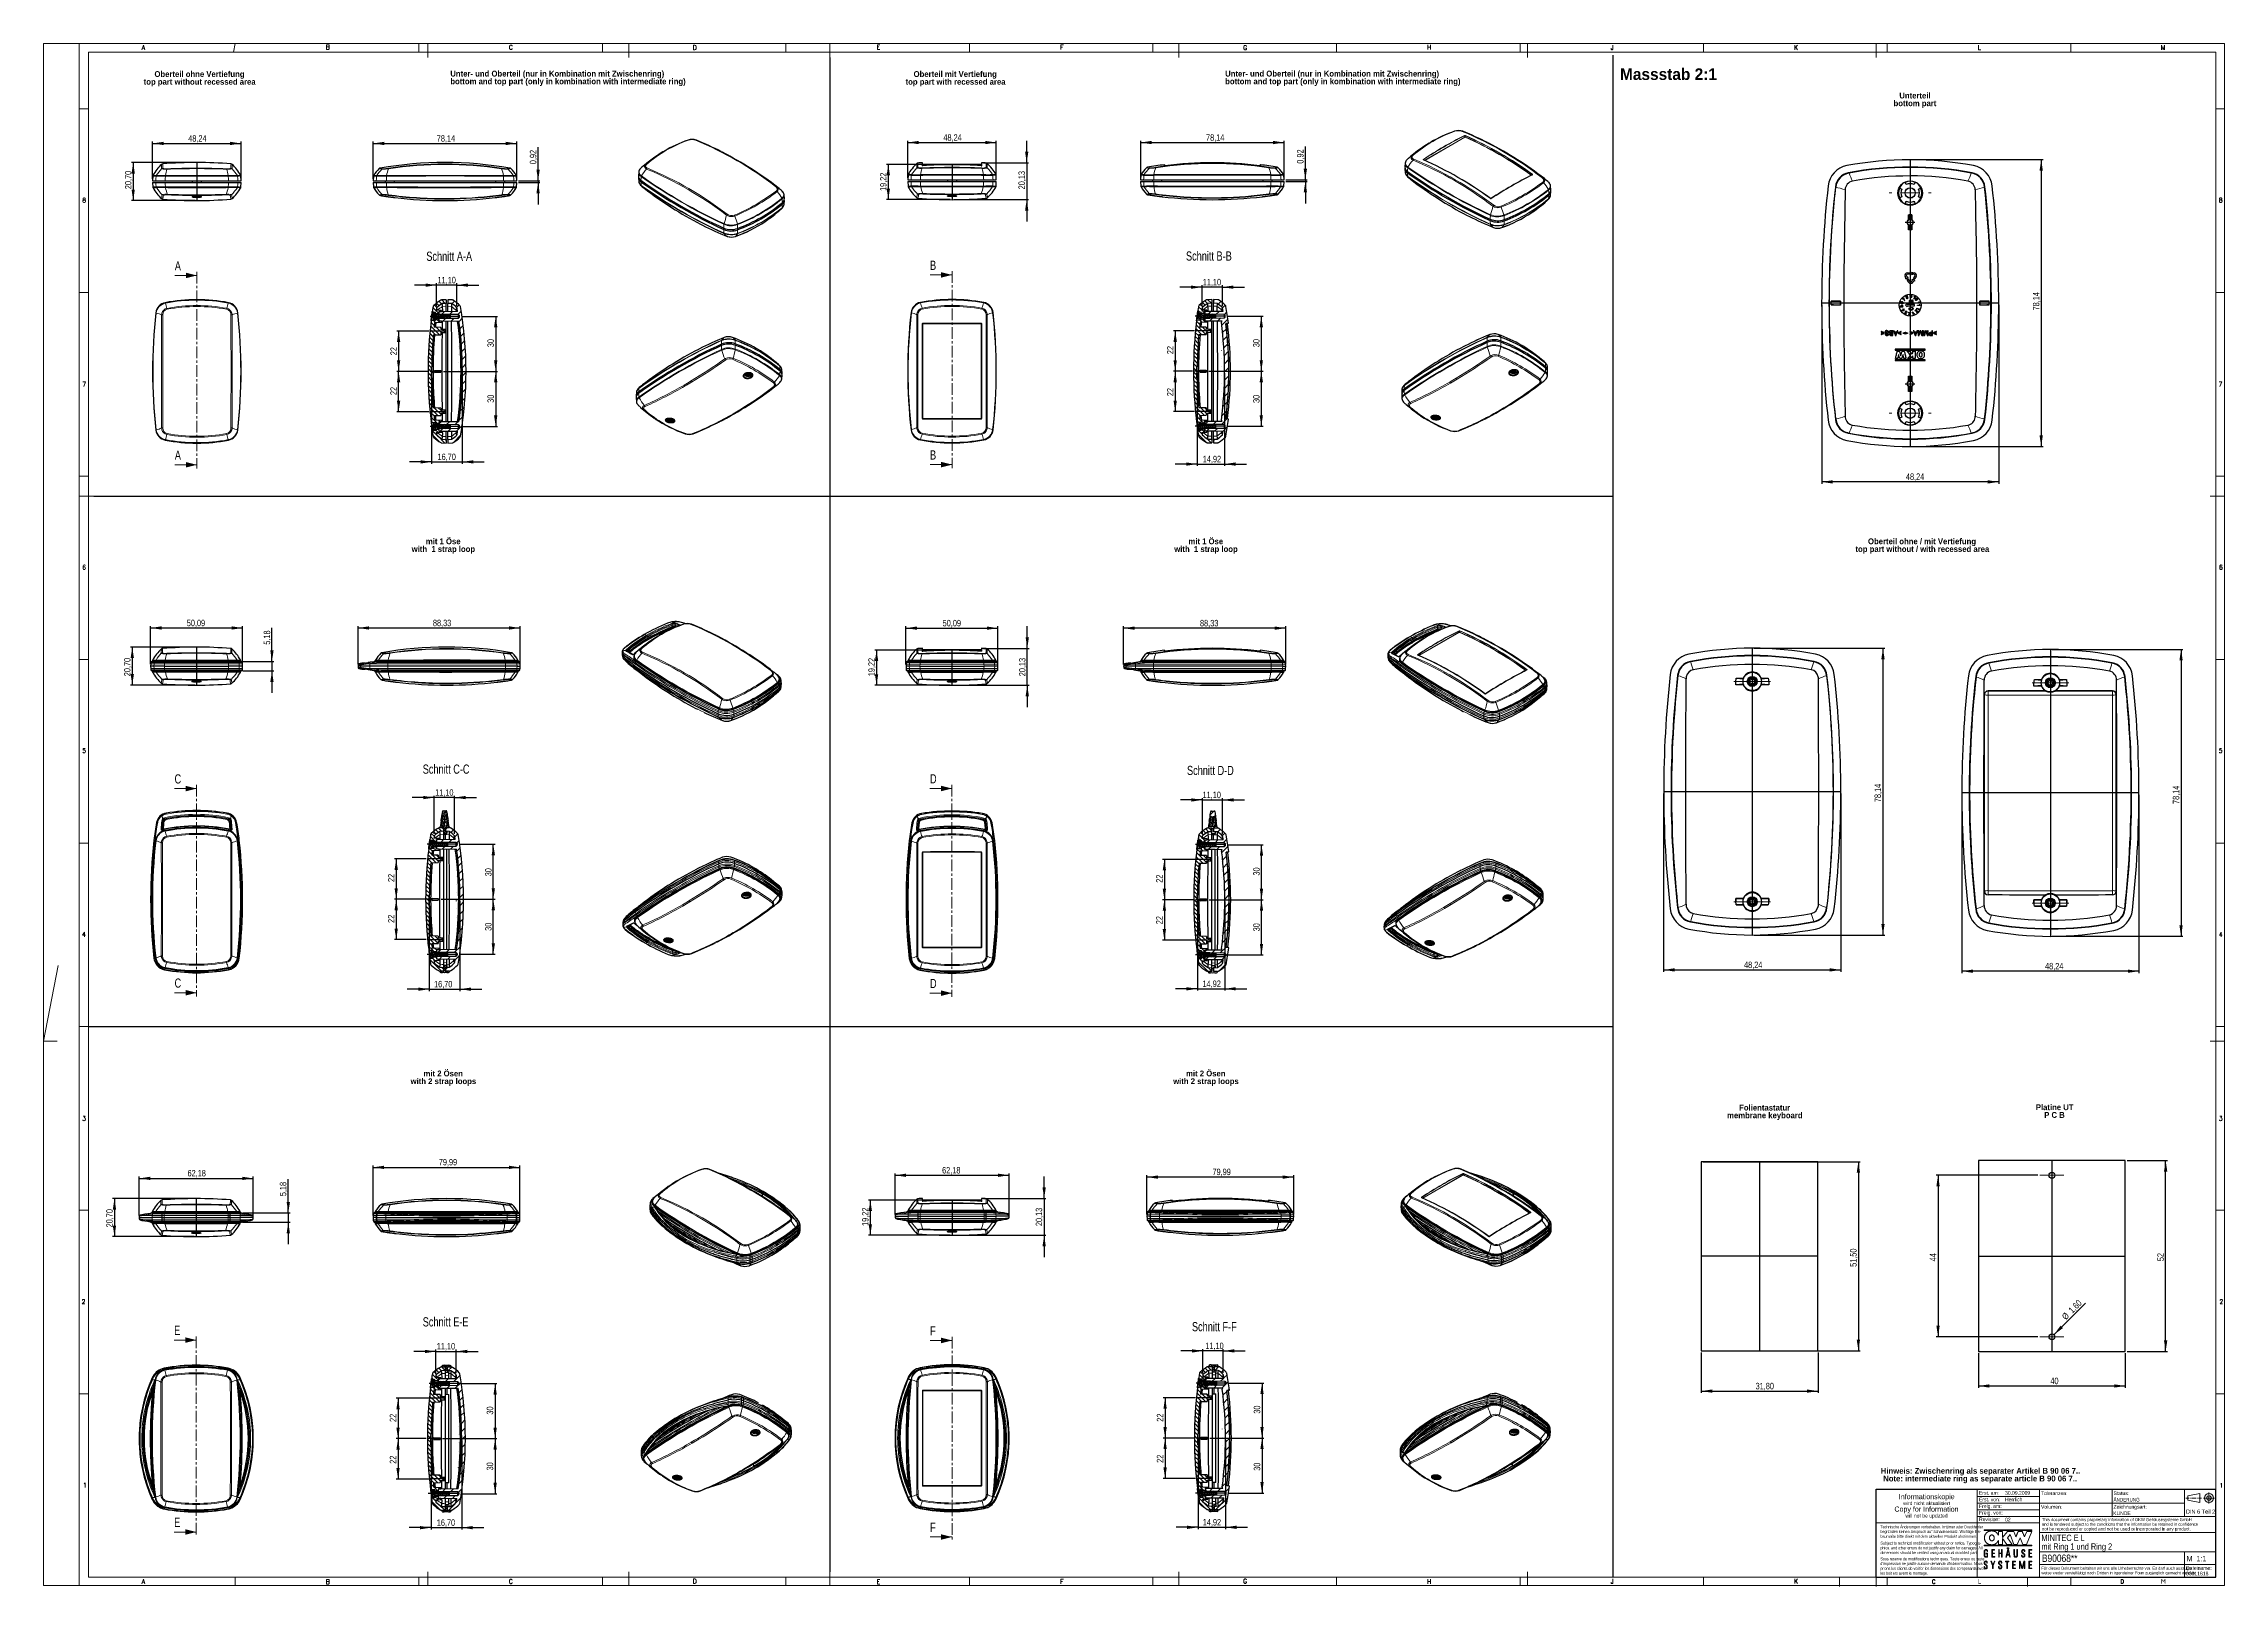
# Model space of a CAD drawing. Header units: millimetres. Extents: x 0 to 1188, y 0 to 841.
import ezdxf

# ---------------------------------------------------------------- set-up
doc = ezdxf.new("R2010")
doc.units = ezdxf.units.MM
doc.linetypes.add('SLD-Dicke-Dünne-Kette', pattern=[10.16, 6.35, -1.27, 1.27, -1.27])
doc.linetypes.add('SLD-Durchgehend', pattern=[0])
doc.styles.add('SLDTEXTSTYLE0', font='arialbd.ttf', dxfattribs={"width": 0.948})
doc.styles.add('SLDTEXTSTYLE1', font='isocp___.ttf', dxfattribs={"width": 1.1})
doc.styles.add('SLDTEXTSTYLE2', font='simplex_.ttf', dxfattribs={"width": 0.95})
doc.styles.add('SLDTEXTSTYLE3', font='ARIALN.TTF', dxfattribs={"width": 0.87})
doc.styles.add('SLDTEXTSTYLE4', font='arial.ttf', dxfattribs={"width": 0.948})
doc.styles.add('SLDTEXTSTYLE5', font='ARIALN.TTF')
doc.styles.add('SLDTEXTSTYLE6', font='ARIALN.TTF', dxfattribs={"width": 1.045436})
doc.styles.add('SLDTEXTSTYLE7', font='ARIALN.TTF', dxfattribs={"width": 1.029704})
doc.styles.add('SLDTEXTSTYLE8', font='ARIALN.TTF', dxfattribs={"width": 1.052945})
doc.styles.add('SLDTEXTSTYLE9', font='simplex_.ttf')
doc.dimstyles.new('SLDDIMSTYLE0', dxfattribs={"dimtxt": 3.5, "dimasz": 6, "dimexe": 0, "dimexo": 0.0625, "dimgap": 0.875, "dimtad": 1, "dimlfac": 0.5, "dimrnd": 1e-09, "dimzin": 12, "dimdsep": 46, "dimtxsty": 'SLDTEXTSTYLE3', "dimsah": 1, "dimcen": 0.09, "dimadec": 0, "dimazin": 3, "dimtfac": 1, "dimtofl": 0, "dimtmove": 0, "dimatfit": 3, "dimfxl": 0, "dimfrac": 2, "dimtolj": 1, "dimtzin": 12, "dimarcsym": 0})
doc.dimstyles.new('SLDDIMSTYLE1', dxfattribs={"dimtxt": 3.5, "dimasz": 6, "dimexe": 0, "dimexo": 0.0625, "dimgap": 0.875, "dimtad": 1, "dimlfac": 0.5, "dimrnd": 1e-09, "dimzin": 12, "dimdsep": 46, "dimtxsty": 'SLDTEXTSTYLE3', "dimsah": 1, "dimcen": 0, "dimadec": 0, "dimazin": 3, "dimtfac": 1, "dimtofl": 0, "dimtmove": 0, "dimatfit": 3, "dimfxl": 0, "dimfrac": 2, "dimtolj": 1, "dimtzin": 12, "dimarcsym": 0})
doc.dimstyles.new('SLDDIMSTYLE2', dxfattribs={"dimtxt": 3.5, "dimasz": 6, "dimexe": 0, "dimexo": 0.0625, "dimgap": 0.875, "dimtad": 1, "dimrnd": 1e-09, "dimzin": 12, "dimdsep": 46, "dimtxsty": 'SLDTEXTSTYLE3', "dimsah": 1, "dimcen": 0.09, "dimadec": 0, "dimazin": 3, "dimtfac": 1, "dimtofl": 0, "dimtmove": 0, "dimatfit": 3, "dimfxl": 0, "dimfrac": 2, "dimtolj": 1, "dimtzin": 12, "dimarcsym": 0})
doc.dimstyles.new('SLDDIMSTYLE3', dxfattribs={"dimtxt": 3.5, "dimasz": 6, "dimexe": 0, "dimexo": 0.0625, "dimgap": 0.875, "dimtad": 1, "dimrnd": 1e-09, "dimzin": 12, "dimdsep": 46, "dimtxsty": 'SLDTEXTSTYLE3', "dimsah": 1, "dimcen": 0.09, "dimadec": 0, "dimazin": 3, "dimtfac": 1, "dimtmove": 0, "dimatfit": 0, "dimfxl": 0, "dimfrac": 2, "dimtolj": 1, "dimtzin": 12, "dimarcsym": 0})

# ---------------------------------------------------------------- blocks, each defined once
blk = doc.blocks.new('SW_NOTE_0')
at = {"color": 0, "char_height": 3.175, "attachment_point": 2, "style": 'SLDTEXTSTYLE0'}
for s, insert in [('top part without recessed area', (25.5, -0.1)), ('Oberteil ohne Vertiefung ', (25.4, 4.1))]:
    blk.add_mtext(s, dxfattribs=dict(at, insert=insert))
blk = doc.blocks.new('SW_NOTE_1')
at = {"color": 0, "char_height": 3.175, "attachment_point": 2, "style": 'SLDTEXTSTYLE0'}
for s, insert in [('top part with recessed area', (23.7, -0.1)), ('Oberteil mit Vertiefung ', (23.5, 4.1))]:
    blk.add_mtext(s, dxfattribs=dict(at, insert=insert))
blk = doc.blocks.new('SW_NOTE_2')
at = {"color": 0, "attachment_point": 2, "style": 'SLDTEXTSTYLE0'}
for s, insert, char_height in [('with  1 strap loop', (9.7, -0.1), 3.175), ('mit 1 Öse', (9.6, 4.1), 3.17)]:
    blk.add_mtext(s, dxfattribs=dict(at, insert=insert, char_height=char_height))
blk = doc.blocks.new('SW_NOTE_3')
at = {"color": 0, "attachment_point": 2, "style": 'SLDTEXTSTYLE0'}
for s, insert, char_height in [('with  1 strap loop', (9.7, -0.1), 3.175), ('mit 1 Öse', (9.6, 4.1), 3.17)]:
    blk.add_mtext(s, dxfattribs=dict(at, insert=insert, char_height=char_height))
blk = doc.blocks.new('SW_NOTE_4')
at = {"color": 0, "attachment_point": 2, "style": 'SLDTEXTSTYLE0'}
for s, insert, char_height in [('with 2 strap loops', (11, -0.1), 3.175), ('mit 2 Ösen', (10.9, 4.1), 3.17)]:
    blk.add_mtext(s, dxfattribs=dict(at, insert=insert, char_height=char_height))
blk = doc.blocks.new('SW_NOTE_5')
at = {"color": 0, "attachment_point": 2, "style": 'SLDTEXTSTYLE0'}
for s, insert, char_height in [('with 2 strap loops', (11, -0.1), 3.175), ('mit 2 Ösen', (10.9, 4.1), 3.17)]:
    blk.add_mtext(s, dxfattribs=dict(at, insert=insert, char_height=char_height))
blk = doc.blocks.new('SW_NOTE_6')
at = {"color": 0, "char_height": 3.175, "attachment_point": 2, "style": 'SLDTEXTSTYLE0'}
for s, insert in [('top part without / with recessed area', (30, -0.1)), ('Oberteil ohne / mit Vertiefung', (29.8, 4.1))]:
    blk.add_mtext(s, dxfattribs=dict(at, insert=insert))
blk = doc.blocks.new('SW_NOTE_7')
at = {"color": 0, "char_height": 3.175, "attachment_point": 2, "style": 'SLDTEXTSTYLE0'}
for s, insert in [('Hinweis: Zwischenring als separater Artikel B 90 06 7..', (55.3, 4.1)), ('Note: intermediate ring as separate article B 90 06 7..', (55.1, -0.1))]:
    blk.add_mtext(s, dxfattribs=dict(at, insert=insert))
blk = doc.blocks.new('SW_NOTE_8')
at = {"color": 0, "linetype": 'Continuous', "lineweight": 0, "char_height": 1.6, "attachment_point": 1, "style": 'SLDTEXTSTYLE3'}
for s, insert in [('Technische Änderungen vorbehalten. Irrtümer oder Druckfehler', (0, 2.1)), ('begründen keinen Anspruch auf Schadenersatz. Wichtige Ein-', (0, -0.5)), ('baumaße bitte direkt mit dem aktuellen Produkt abstimmen.', (0, -3.1))]:
    blk.add_mtext(s, dxfattribs=dict(at, insert=insert))
blk = doc.blocks.new('SW_NOTE_9')
at = {"color": 0, "linetype": 'Continuous', "lineweight": 0, "char_height": 1.6, "attachment_point": 1, "style": 'SLDTEXTSTYLE3'}
for s, insert in [('Subject to technical modification without prior notice. Typogra-', (0, 2.1)), ('phical and other errors do not justify any claim for damages. All', (0, -0.5)), ('dimensions should be verified using an actual moulded part.', (0, -3.1))]:
    blk.add_mtext(s, dxfattribs=dict(at, insert=insert))
blk = doc.blocks.new('SW_NOTE_10')
at = {"color": 0, "linetype": 'Continuous', "lineweight": 0, "char_height": 1.6, "attachment_point": 1, "style": 'SLDTEXTSTYLE3'}
for s, insert in [('Sous reserve de modifications techniques. Toute erreur ou faute', (0, 2.1)), ("d'impression ne justife aucune demande d'indemnisation. Nous", (0, -0.5)), ('prions les clients de verifer les dimensions des composants avec', (0, -3.1)), ('les boitiers avant le montage.', (0, -5.7))]:
    blk.add_mtext(s, dxfattribs=dict(at, insert=insert))
blk = doc.blocks.new('SW_NOTE_11')
at = {"color": 0, "linetype": 'Continuous', "lineweight": 0, "attachment_point": 2, "style": 'SLDTEXTSTYLE4'}
for s, insert, char_height in [('Informationskopie', (15, 3.6), 2.8), ('Copy for Information', (14.9, -3.2), 2.8), ('wird nicht aktualisiert', (15, -0.4), 2), ('will not be updated', (14.9, -7.2), 2)]:
    blk.add_mtext(s, dxfattribs=dict(at, insert=insert, char_height=char_height))
blk = doc.blocks.new('_D')
for p, q in [((903.5, 127.4), (903.5, 105.4)), ((967.1, 127.4), (967.1, 105.4)), ((903.5, 106.4), (967.1, 106.4))]:
    blk.add_line(p, q)
for points in [[(903.5, 106.4), (909.5, 105.5), (909.5, 107.3)], [(967.1, 106.4), (961.1, 107.3), (961.1, 105.5)]]:
    blk.add_solid(points)
at = {"insert": (933.1, 110.9), "char_height": 3.5, "attachment_point": 1, "style": 'SLDTEXTSTYLE3'}
blk.add_mtext('31,80', dxfattribs=at)
blk = doc.blocks.new('_D_1')
for p, q in [((904.5, 231.4), (990.1, 231.4)), ((989.1, 231.4), (989.1, 128.4)), ((904.5, 128.4), (990.1, 128.4))]:
    blk.add_line(p, q)
for points in [[(989.1, 231.4), (988.2, 225.4), (990, 225.4)], [(989.1, 128.4), (990, 134.4), (988.2, 134.4)]]:
    blk.add_solid(points)
at = {"insert": (984.6, 174.1), "char_height": 3.5, "attachment_point": 1, "rotation": 90, "style": 'SLDTEXTSTYLE3'}
blk.add_mtext('51,50', dxfattribs=at)
blk = doc.blocks.new('SW_NOTE_12')
at = {"color": 0, "char_height": 3.175, "attachment_point": 2, "style": 'SLDTEXTSTYLE0'}
for s, insert in [('membrane keyboard', (14.1, -0.1)), ('Folientastatur', (14, 4.1))]:
    blk.add_mtext(s, dxfattribs=dict(at, insert=insert))
blk = doc.blocks.new('_D_2')
for p, q in [((1135.5, 232), (1157.5, 232)), ((1156.5, 128), (1156.5, 232)), ((1135.5, 128), (1157.5, 128))]:
    blk.add_line(p, q)
for points in [[(1156.5, 232), (1155.6, 226), (1157.4, 226)], [(1156.5, 128), (1157.4, 134), (1155.6, 134)]]:
    blk.add_solid(points)
at = {"insert": (1152, 177.2), "char_height": 3.5, "attachment_point": 1, "rotation": 90, "style": 'SLDTEXTSTYLE3'}
blk.add_mtext('52', dxfattribs=at)
blk = doc.blocks.new('_D_3')
for p, q in [((1054.5, 127), (1054.5, 108.2)), ((1134.5, 127), (1134.5, 108.2)), ((1054.5, 109.2), (1134.5, 109.2))]:
    blk.add_line(p, q)
for points in [[(1054.5, 109.2), (1060.5, 108.3), (1060.5, 110.1)], [(1134.5, 109.2), (1128.5, 110.1), (1128.5, 108.3)]]:
    blk.add_solid(points)
at = {"insert": (1093.7, 113.7), "char_height": 3.5, "attachment_point": 1, "style": 'SLDTEXTSTYLE3'}
blk.add_mtext('40', dxfattribs=at)
blk = doc.blocks.new('_D_4')
blk.add_line((1095.6, 137.1), (1112.9, 154.4))
blk.add_solid([(1095.6, 137.1), (1100.5, 140.7), (1099.2, 142)])
at = {"char_height": 3.5, "attachment_point": 1, "rotation": 45, "style": 'SLDTEXTSTYLE3'}
for s, insert in [('1,60', (1103.2, 151)), ('%%c', (1099.6, 147.4))]:
    blk.add_mtext(s, dxfattribs=dict(at, insert=insert))
blk = doc.blocks.new('_D_5')
for p, q in [((1086.9, 224), (1031.5, 224)), ((1032.5, 224), (1032.5, 136)), ((1086.9, 136), (1031.5, 136))]:
    blk.add_line(p, q)
for points in [[(1032.5, 224), (1031.6, 218), (1033.4, 218)], [(1032.5, 136), (1033.4, 142), (1031.6, 142)]]:
    blk.add_solid(points)
at = {"insert": (1028, 177.1), "char_height": 3.5, "attachment_point": 1, "rotation": 90, "style": 'SLDTEXTSTYLE3'}
blk.add_mtext('44', dxfattribs=at)
blk = doc.blocks.new('SW_NOTE_13')
at = {"color": 0, "char_height": 3.17, "attachment_point": 2, "style": 'SLDTEXTSTYLE0'}
for s, insert in [('Platine UT', (10.5, 4.1)), ('P C B', (10.4, -0.1))]:
    blk.add_mtext(s, dxfattribs=dict(at, insert=insert))
blk = doc.blocks.new('SW_CENTERMARKSYMBOL_0')
at = {"color": 0, "linetype": 'SLD-Durchgehend', "lineweight": 0}
for p, q in [((-5, 0), (-6.6, 0)), ((0, 0), (-5, 0)), ((0, 5), (0, 6.6)), ((0, 0), (0, 5)), ((0, 0), (0, -5)), ((0, 0), (5, 0)), ((5, 0), (6.6, 0)), ((0, -5), (0, -6.6))]:
    blk.add_line(p, q, dxfattribs=at)
blk = doc.blocks.new('SW_CENTERMARKSYMBOL_1')
at = {"color": 0, "linetype": 'SLD-Durchgehend', "lineweight": 0}
for p, q in [((-5, 0), (-6.6, 0)), ((0, 0), (-5, 0)), ((0, 5), (0, 6.6)), ((0, 0), (0, 5)), ((0, 0), (0, -5)), ((0, 0), (5, 0)), ((5, 0), (6.6, 0)), ((0, -5), (0, -6.6))]:
    blk.add_line(p, q, dxfattribs=at)
blk = doc.blocks.new('_D_6')
for p, q in [((1018.3, 777.4), (1089.7, 777.4)), ((1088.7, 777.4), (1088.7, 621.1)), ((1018.3, 621.1), (1089.7, 621.1))]:
    blk.add_line(p, q)
for points in [[(1088.7, 777.4), (1087.8, 771.4), (1089.6, 771.4)], [(1088.7, 621.1), (1089.6, 627.1), (1087.8, 627.1)]]:
    blk.add_solid(points)
at = {"insert": (1084.2, 695.2), "char_height": 3.5, "attachment_point": 1, "rotation": 90, "style": 'SLDTEXTSTYLE3'}
blk.add_mtext('78,14', dxfattribs=at)
blk = doc.blocks.new('_D_7')
for p, q in [((969.1, 698.2), (969.1, 600.8)), ((1065.6, 698.2), (1065.6, 600.8)), ((1065.6, 601.8), (969.1, 601.8))]:
    blk.add_line(p, q)
for points in [[(969.1, 601.8), (975.1, 600.9), (975.1, 602.7)], [(1065.6, 601.8), (1059.6, 602.7), (1059.6, 600.9)]]:
    blk.add_solid(points)
at = {"insert": (1015, 606.4), "char_height": 3.5, "attachment_point": 1, "style": 'SLDTEXTSTYLE3'}
blk.add_mtext('48,24', dxfattribs=at)
blk = doc.blocks.new('SW_NOTE_14')
at = {"color": 0, "attachment_point": 2, "style": 'SLDTEXTSTYLE0'}
for s, insert, char_height in [('bottom part', (8.6, -0.1), 3.175), ('Unterteil', (8.6, 4.1), 3.17)]:
    blk.add_mtext(s, dxfattribs=dict(at, insert=insert, char_height=char_height))
blk = doc.blocks.new('SW_CENTERMARKSYMBOL_2')
at = {"color": 0, "linetype": 'SLD-Durchgehend', "lineweight": 0}
for p, q in [((-10, 0), (-11.5, 0)), ((0, 0), (-5, 0)), ((0, 10), (0, 11.5)), ((0, 0), (0, 5)), ((0, 0), (0, -5)), ((0, 0), (5, 0)), ((10, 0), (11.5, 0)), ((0, -10), (0, -11.5))]:
    blk.add_line(p, q, dxfattribs=at)
blk = doc.blocks.new('SW_CENTERMARKSYMBOL_3')
at = {"color": 0, "linetype": 'SLD-Durchgehend', "lineweight": 0}
for p, q in [((-10, 0), (-11.5, 0)), ((0, 0), (-5, 0)), ((0, 10), (0, 11.5)), ((0, 0), (0, 5)), ((0, 0), (0, -5)), ((0, 0), (5, 0)), ((10, 0), (11.5, 0)), ((0, -10), (0, -11.5))]:
    blk.add_line(p, q, dxfattribs=at)
blk = doc.blocks.new('_D_8')
for p, q in [((932.3, 511.2), (1003.5, 511.2)), ((1002.5, 511.2), (1002.5, 354.9)), ((932.3, 354.9), (1003.5, 354.9))]:
    blk.add_line(p, q)
for points in [[(1002.5, 511.2), (1001.6, 505.2), (1003.4, 505.2)], [(1002.5, 354.9), (1003.4, 360.9), (1001.6, 360.9)]]:
    blk.add_solid(points)
at = {"insert": (997.9, 427.3), "char_height": 3.5, "attachment_point": 1, "rotation": 90, "style": 'SLDTEXTSTYLE3'}
blk.add_mtext('78,14', dxfattribs=at)
blk = doc.blocks.new('_D_9')
for p, q in [((883, 432), (883, 334.9)), ((979.5, 432), (979.5, 334.9)), ((883, 335.9), (979.5, 335.9))]:
    blk.add_line(p, q)
for points in [[(883, 335.9), (889, 335), (889, 336.8)], [(979.5, 335.9), (973.5, 336.8), (973.5, 335)]]:
    blk.add_solid(points)
at = {"insert": (926.8, 340.4), "char_height": 3.5, "attachment_point": 1, "style": 'SLDTEXTSTYLE3'}
blk.add_mtext('48,24', dxfattribs=at)
blk = doc.blocks.new('SW_CENTERMARKSYMBOL_4')
at = {"color": 0, "linetype": 'SLD-Durchgehend', "lineweight": 0}
for p, q in [((-5, 0), (-10, 0)), ((0, 0), (-5, 0)), ((0, 5), (0, 10)), ((0, 0), (0, 5)), ((0, 0), (0, -5)), ((0, 0), (5, 0)), ((5, 0), (10, 0)), ((0, -5), (0, -10))]:
    blk.add_line(p, q, dxfattribs=at)
blk = doc.blocks.new('SW_CENTERMARKSYMBOL_5')
at = {"color": 0, "linetype": 'SLD-Durchgehend', "lineweight": 0}
for p, q in [((-5, 0), (-10, 0)), ((0, 0), (-5, 0)), ((0, 5), (0, 10)), ((0, 0), (0, 5)), ((0, 0), (0, -5)), ((0, 0), (5, 0)), ((5, 0), (10, 0)), ((0, -5), (0, -10))]:
    blk.add_line(p, q, dxfattribs=at)
blk = doc.blocks.new('_D_10')
for p, q in [((1094.7, 510.5), (1165.9, 510.5)), ((1164.9, 510.5), (1164.9, 354.2)), ((1094.7, 354.2), (1165.9, 354.2))]:
    blk.add_line(p, q)
for points in [[(1164.9, 510.5), (1164, 504.5), (1165.8, 504.5)], [(1164.9, 354.2), (1165.8, 360.2), (1164, 360.2)]]:
    blk.add_solid(points)
at = {"insert": (1160.4, 426.3), "char_height": 3.5, "attachment_point": 1, "rotation": 90, "style": 'SLDTEXTSTYLE3'}
blk.add_mtext('78,14', dxfattribs=at)
blk = doc.blocks.new('_D_11')
for p, q in [((1045.5, 431.3), (1045.5, 334.2)), ((1141.9, 431.3), (1141.9, 334.2)), ((1141.9, 335.2), (1045.5, 335.2))]:
    blk.add_line(p, q)
for points in [[(1045.5, 335.2), (1051.5, 334.3), (1051.5, 336.1)], [(1141.9, 335.2), (1135.9, 336.1), (1135.9, 334.3)]]:
    blk.add_solid(points)
at = {"insert": (1090.8, 339.7), "char_height": 3.5, "attachment_point": 1, "style": 'SLDTEXTSTYLE3'}
blk.add_mtext('48,24', dxfattribs=at)
blk = doc.blocks.new('SW_CENTERMARKSYMBOL_6')
at = {"color": 0, "linetype": 'SLD-Durchgehend', "lineweight": 0}
for p, q in [((-5, 0), (-10, 0)), ((0, 0), (-5, 0)), ((0, 5), (0, 10)), ((0, 0), (0, 5)), ((0, 0), (0, -5)), ((0, 0), (5, 0)), ((5, 0), (10, 0)), ((0, -5), (0, -10))]:
    blk.add_line(p, q, dxfattribs=at)
blk = doc.blocks.new('SW_CENTERMARKSYMBOL_7')
at = {"color": 0, "linetype": 'SLD-Durchgehend', "lineweight": 0}
for p, q in [((-5, 0), (-10, 0)), ((0, 0), (-5, 0)), ((0, 5), (0, 10)), ((0, 0), (0, 5)), ((0, 0), (0, -5)), ((0, 0), (5, 0)), ((5, 0), (10, 0)), ((0, -5), (0, -10))]:
    blk.add_line(p, q, dxfattribs=at)
blk = doc.blocks.new('_D_12')
for p, q in [((82.9, 775.8), (48.2, 775.8)), ((49.2, 775.8), (49.2, 755.1)), ((82.9, 755.1), (48.2, 755.1))]:
    blk.add_line(p, q)
for points in [[(49.2, 775.8), (48.3, 769.8), (50.1, 769.8)], [(49.2, 755.1), (50.1, 761.1), (48.3, 761.1)]]:
    blk.add_solid(points)
at = {"insert": (44.7, 761.3), "char_height": 3.5, "attachment_point": 1, "rotation": 90, "style": 'SLDTEXTSTYLE3'}
blk.add_mtext('20,70', dxfattribs=at)
blk = doc.blocks.new('_D_13')
for p, q in [((59.8, 766.9), (59.8, 787.2)), ((59.8, 786.2), (108, 786.2)), ((108, 766.9), (108, 787.2))]:
    blk.add_line(p, q)
for points in [[(59.8, 786.2), (65.8, 785.3), (65.8, 787.1)], [(108, 786.2), (102, 787.1), (102, 785.3)]]:
    blk.add_solid(points)
at = {"insert": (79.2, 790.7), "char_height": 3.5, "attachment_point": 1, "style": 'SLDTEXTSTYLE3'}
blk.add_mtext('48,24', dxfattribs=at)
blk = doc.blocks.new('_D_14')
for p, q in [((180, 766.9), (180, 787.2)), ((180, 786.2), (258.2, 786.2)), ((258.2, 766.9), (258.2, 787.2))]:
    blk.add_line(p, q)
for points in [[(180, 786.2), (186, 785.3), (186, 787.1)], [(258.2, 786.2), (252.2, 787.1), (252.2, 785.3)]]:
    blk.add_solid(points)
at = {"insert": (214.6, 790.7), "char_height": 3.5, "attachment_point": 1, "style": 'SLDTEXTSTYLE3'}
blk.add_mtext('78,14', dxfattribs=at)
blk = doc.blocks.new('_D_15')
for p, q in [((269.8, 765.9), (269.8, 784.2)), ((259.2, 765.9), (270.8, 765.9)), ((259.2, 765), (270.8, 765)), ((269.8, 765.9), (269.8, 765)), ((269.8, 765), (269.8, 753))]:
    blk.add_line(p, q)
for points in [[(269.8, 765.9), (270.7, 771.9), (268.9, 771.9)], [(269.8, 765), (268.9, 759), (270.7, 759)]]:
    blk.add_solid(points)
at = {"insert": (265.3, 774.9), "char_height": 3.5, "attachment_point": 1, "rotation": 90, "style": 'SLDTEXTSTYLE3'}
blk.add_mtext('0,92', dxfattribs=at)
blk = doc.blocks.new('_D_16')
for p, q in [((210.5, 684), (192.8, 684)), ((193.8, 684), (193.8, 662)), ((209.9, 662), (192.8, 662))]:
    blk.add_line(p, q)
for points in [[(193.8, 684), (192.9, 678), (194.7, 678)], [(193.8, 662), (194.7, 668), (192.9, 668)]]:
    blk.add_solid(points)
at = {"insert": (189.3, 670.8), "char_height": 3.5, "attachment_point": 1, "rotation": 90, "style": 'SLDTEXTSTYLE3'}
blk.add_mtext('22', dxfattribs=at)
blk = doc.blocks.new('_D_17')
for p, q in [((209.9, 662), (192.8, 662)), ((193.8, 640), (193.8, 662)), ((210.5, 640), (192.8, 640))]:
    blk.add_line(p, q)
for points in [[(193.8, 662), (192.9, 656), (194.7, 656)], [(193.8, 640), (194.7, 646), (192.9, 646)]]:
    blk.add_solid(points)
at = {"insert": (189.3, 649.1), "char_height": 3.5, "attachment_point": 1, "rotation": 90, "style": 'SLDTEXTSTYLE3'}
blk.add_mtext('22', dxfattribs=at)
blk = doc.blocks.new('_D_18')
for p, q in [((228.2, 692), (247.7, 692)), ((246.7, 692), (246.7, 662)), ((218.2, 662), (247.7, 662))]:
    blk.add_line(p, q)
for points in [[(246.7, 692), (245.8, 686), (247.6, 686)], [(246.7, 662), (247.6, 668), (245.8, 668)]]:
    blk.add_solid(points)
at = {"insert": (242.2, 675.2), "char_height": 3.5, "attachment_point": 1, "rotation": 90, "style": 'SLDTEXTSTYLE3'}
blk.add_mtext('30', dxfattribs=at)
blk = doc.blocks.new('_D_19')
for p, q in [((218.2, 662), (247.7, 662)), ((246.7, 662), (246.7, 632)), ((228.2, 632), (247.7, 632))]:
    blk.add_line(p, q)
for points in [[(246.7, 662), (245.8, 656), (247.6, 656)], [(246.7, 632), (247.6, 638), (245.8, 638)]]:
    blk.add_solid(points)
at = {"insert": (242.2, 644.9), "char_height": 3.5, "attachment_point": 1, "rotation": 90, "style": 'SLDTEXTSTYLE3'}
blk.add_mtext('30', dxfattribs=at)
blk = doc.blocks.new('_D_20')
for p, q in [((211.8, 661), (211.8, 611.7)), ((228.5, 661), (228.5, 611.7)), ((211.8, 612.7), (199.8, 612.7)), ((211.8, 612.7), (228.5, 612.7)), ((228.5, 612.7), (240.5, 612.7))]:
    blk.add_line(p, q)
for points in [[(211.8, 612.7), (205.8, 613.6), (205.8, 611.8)], [(228.5, 612.7), (234.5, 611.8), (234.5, 613.6)]]:
    blk.add_solid(points)
at = {"insert": (215, 617.2), "char_height": 3.5, "attachment_point": 1, "rotation": 360, "style": 'SLDTEXTSTYLE3'}
blk.add_mtext('16,70', dxfattribs=at)
blk = doc.blocks.new('_D_21')
for p, q in [((214.5, 709), (202.5, 709)), ((214.5, 697.6), (214.5, 710)), ((225.6, 709), (214.5, 709)), ((225.6, 697.7), (225.6, 710)), ((225.6, 709), (237.6, 709))]:
    blk.add_line(p, q)
for points in [[(214.5, 709), (208.5, 709.9), (208.5, 708.1)], [(225.6, 709), (231.6, 708.1), (231.6, 709.9)]]:
    blk.add_solid(points)
at = {"insert": (215, 713.5), "char_height": 3.5, "attachment_point": 1, "style": 'SLDTEXTSTYLE3'}
blk.add_mtext('11,10', dxfattribs=at)
blk = doc.blocks.new('SW_NOTE_15')
at = {"color": 0, "char_height": 3.175, "attachment_point": 1, "style": 'SLDTEXTSTYLE0'}
for s, insert in [('Unter- und Oberteil (nur in Kombination mit Zwischenring)', (0, 4.1)), ('bottom and top part (only in kombination with intermediate ring)', (0, -0.1))]:
    blk.add_mtext(s, dxfattribs=dict(at, insert=insert))
blk = doc.blocks.new('SW_NOTE_16')
at = {"color": 0, "char_height": 3.175, "attachment_point": 1, "style": 'SLDTEXTSTYLE0'}
for s, insert in [('Unter- und Oberteil (nur in Kombination mit Zwischenring)', (0, 4.1)), ('bottom and top part (only in kombination with intermediate ring)', (0, -0.1))]:
    blk.add_mtext(s, dxfattribs=dict(at, insert=insert))
blk = doc.blocks.new('_D_22')
for p, q in [((494.3, 774.8), (459.6, 774.8)), ((460.6, 774.8), (460.6, 755.6)), ((494.3, 755.6), (459.6, 755.6))]:
    blk.add_line(p, q)
for points in [[(460.6, 774.8), (459.7, 768.8), (461.5, 768.8)], [(460.6, 755.6), (461.5, 761.6), (459.7, 761.6)]]:
    blk.add_solid(points)
at = {"insert": (456.1, 760.3), "char_height": 3.5, "attachment_point": 1, "rotation": 90, "style": 'SLDTEXTSTYLE3'}
blk.add_mtext('19,22', dxfattribs=at)
blk = doc.blocks.new('_D_23')
for p, q in [((536, 775.7), (536, 787.7)), ((512.5, 775.7), (537, 775.7)), ((536, 775.7), (536, 755.6)), ((496.3, 755.6), (537, 755.6)), ((536, 755.6), (536, 743.6))]:
    blk.add_line(p, q)
for points in [[(536, 775.7), (536.9, 781.7), (535.1, 781.7)], [(536, 755.6), (535.1, 749.6), (536.9, 749.6)]]:
    blk.add_solid(points)
at = {"insert": (531.5, 761.2), "char_height": 3.5, "attachment_point": 1, "rotation": 90, "style": 'SLDTEXTSTYLE3'}
blk.add_mtext('20,13', dxfattribs=at)
blk = doc.blocks.new('_D_24')
for p, q in [((471.2, 767.4), (471.2, 787.7)), ((471.2, 786.7), (519.4, 786.7)), ((519.4, 767.4), (519.4, 787.7))]:
    blk.add_line(p, q)
for points in [[(471.2, 786.7), (477.2, 785.8), (477.2, 787.6)], [(519.4, 786.7), (513.4, 787.6), (513.4, 785.8)]]:
    blk.add_solid(points)
at = {"insert": (490.6, 791.2), "char_height": 3.5, "attachment_point": 1, "style": 'SLDTEXTSTYLE3'}
blk.add_mtext('48,24', dxfattribs=at)
blk = doc.blocks.new('_D_25')
for p, q in [((598.1, 767.4), (598.1, 787.7)), ((598.1, 786.7), (676.2, 786.7)), ((676.2, 767.4), (676.2, 787.7))]:
    blk.add_line(p, q)
for points in [[(598.1, 786.7), (604.1, 785.8), (604.1, 787.6)], [(676.2, 786.7), (670.2, 787.6), (670.2, 785.8)]]:
    blk.add_solid(points)
at = {"insert": (633.7, 791.2), "char_height": 3.5, "attachment_point": 1, "style": 'SLDTEXTSTYLE3'}
blk.add_mtext('78,14', dxfattribs=at)
blk = doc.blocks.new('_D_26')
for p, q in [((687.8, 766.4), (687.8, 784.5)), ((677.2, 766.4), (688.8, 766.4)), ((677.2, 765.5), (688.8, 765.5)), ((687.8, 766.4), (687.8, 765.5)), ((687.8, 765.5), (687.8, 753.5))]:
    blk.add_line(p, q)
for points in [[(687.8, 766.4), (688.7, 772.4), (686.9, 772.4)], [(687.8, 765.5), (686.9, 759.5), (688.7, 759.5)]]:
    blk.add_solid(points)
at = {"insert": (683.3, 775.2), "char_height": 3.5, "attachment_point": 1, "rotation": 90, "style": 'SLDTEXTSTYLE3'}
blk.add_mtext('0,92', dxfattribs=at)
blk = doc.blocks.new('_D_27')
for p, q in [((627.5, 684.1), (615.9, 684.1)), ((616.9, 684.1), (616.9, 662.1)), ((626.3, 662.1), (615.9, 662.1))]:
    blk.add_line(p, q)
for points in [[(616.9, 684.1), (616, 678.1), (617.8, 678.1)], [(616.9, 662.1), (617.8, 668.1), (616, 668.1)]]:
    blk.add_solid(points)
at = {"insert": (612.4, 671.4), "char_height": 3.5, "attachment_point": 1, "rotation": 90, "style": 'SLDTEXTSTYLE3'}
blk.add_mtext('22', dxfattribs=at)
blk = doc.blocks.new('_D_28')
for p, q in [((626.3, 662.1), (615.9, 662.1)), ((616.9, 662.1), (616.9, 640.1)), ((627.5, 640.1), (615.9, 640.1))]:
    blk.add_line(p, q)
for points in [[(616.9, 662.1), (616, 656.1), (617.8, 656.1)], [(616.9, 640.1), (617.8, 646.1), (616, 646.1)]]:
    blk.add_solid(points)
at = {"insert": (612.4, 648.5), "char_height": 3.5, "attachment_point": 1, "rotation": 90, "style": 'SLDTEXTSTYLE3'}
blk.add_mtext('22', dxfattribs=at)
blk = doc.blocks.new('_D_29')
for p, q in [((645.4, 692.1), (664.8, 692.1)), ((663.8, 692.1), (663.8, 662.1)), ((635.3, 662.1), (664.8, 662.1))]:
    blk.add_line(p, q)
for points in [[(663.8, 692.1), (662.9, 686.1), (664.7, 686.1)], [(663.8, 662.1), (664.7, 668.1), (662.9, 668.1)]]:
    blk.add_solid(points)
at = {"insert": (659.3, 675.2), "char_height": 3.5, "attachment_point": 1, "rotation": 90, "style": 'SLDTEXTSTYLE3'}
blk.add_mtext('30', dxfattribs=at)
blk = doc.blocks.new('_D_30')
for p, q in [((635.3, 662.1), (664.8, 662.1)), ((663.8, 662.1), (663.8, 632.1)), ((645.4, 632.1), (664.8, 632.1))]:
    blk.add_line(p, q)
for points in [[(663.8, 662.1), (662.9, 656.1), (664.7, 656.1)], [(663.8, 632.1), (664.7, 638.1), (662.9, 638.1)]]:
    blk.add_solid(points)
at = {"insert": (659.3, 644.8), "char_height": 3.5, "attachment_point": 1, "rotation": 90, "style": 'SLDTEXTSTYLE3'}
blk.add_mtext('30', dxfattribs=at)
blk = doc.blocks.new('_D_31')
for p, q in [((631.5, 707.9), (619.5, 707.9)), ((631.5, 697.7), (631.5, 708.9)), ((642.6, 707.9), (631.5, 707.9)), ((642.6, 697.8), (642.6, 708.9)), ((642.6, 707.9), (654.6, 707.9))]:
    blk.add_line(p, q)
for points in [[(631.5, 707.9), (625.5, 708.8), (625.5, 707)], [(642.6, 707.9), (648.6, 707), (648.6, 708.8)]]:
    blk.add_solid(points)
at = {"insert": (631.9, 712.4), "char_height": 3.5, "attachment_point": 1, "style": 'SLDTEXTSTYLE3'}
blk.add_mtext('11,10', dxfattribs=at)
blk = doc.blocks.new('_D_32')
for p, q in [((628.9, 661.1), (628.9, 610.5)), ((643.8, 661.1), (643.8, 610.5)), ((628.9, 611.5), (616.9, 611.5)), ((628.9, 611.5), (643.8, 611.5)), ((643.8, 611.5), (655.8, 611.5))]:
    blk.add_line(p, q)
for points in [[(628.9, 611.5), (622.9, 612.4), (622.9, 610.6)], [(643.8, 611.5), (649.8, 610.6), (649.8, 612.4)]]:
    blk.add_solid(points)
at = {"insert": (631.9, 616), "char_height": 3.5, "attachment_point": 1, "style": 'SLDTEXTSTYLE3'}
blk.add_mtext('14,92', dxfattribs=at)
blk = doc.blocks.new('_D_33')
for p, q in [((82.7, 511.8), (47.7, 511.8)), ((48.7, 511.8), (48.7, 491.1)), ((82.7, 491.1), (47.7, 491.1))]:
    blk.add_line(p, q)
for points in [[(48.7, 511.8), (47.8, 505.8), (49.6, 505.8)], [(48.7, 491.1), (49.6, 497.1), (47.8, 497.1)]]:
    blk.add_solid(points)
at = {"insert": (44.2, 495.9), "char_height": 3.5, "attachment_point": 1, "rotation": 90, "style": 'SLDTEXTSTYLE3'}
blk.add_mtext('20,70', dxfattribs=at)
blk = doc.blocks.new('_D_34')
for p, q in [((58.7, 502.4), (58.7, 523.2)), ((108.8, 502.4), (108.8, 523.2)), ((58.7, 522.2), (108.8, 522.2))]:
    blk.add_line(p, q)
for points in [[(58.7, 522.2), (64.7, 521.3), (64.7, 523.1)], [(108.8, 522.2), (102.8, 523.1), (102.8, 521.3)]]:
    blk.add_solid(points)
at = {"insert": (78.4, 526.7), "char_height": 3.5, "attachment_point": 1, "style": 'SLDTEXTSTYLE3'}
blk.add_mtext('50,09', dxfattribs=at)
blk = doc.blocks.new('_D_35')
for p, q in [((124.8, 504), (124.8, 522.3)), ((108.9, 504), (125.8, 504)), ((124.8, 504), (124.8, 498.8)), ((108.9, 498.8), (125.8, 498.8)), ((124.8, 498.8), (124.8, 486.8))]:
    blk.add_line(p, q)
for points in [[(124.8, 504), (125.7, 510), (123.9, 510)], [(124.8, 498.8), (123.9, 492.8), (125.7, 492.8)]]:
    blk.add_solid(points)
at = {"insert": (120.3, 513.1), "char_height": 3.5, "attachment_point": 1, "rotation": 90, "style": 'SLDTEXTSTYLE3'}
blk.add_mtext('5,18', dxfattribs=at)
blk = doc.blocks.new('_D_36')
for p, q in [((171.7, 502.4), (171.7, 523.2)), ((260, 502.4), (260, 523.2)), ((171.7, 522.2), (260, 522.2))]:
    blk.add_line(p, q)
for points in [[(171.7, 522.2), (177.7, 521.3), (177.7, 523.1)], [(260, 522.2), (254, 523.1), (254, 521.3)]]:
    blk.add_solid(points)
at = {"insert": (212.5, 526.7), "char_height": 3.5, "attachment_point": 1, "style": 'SLDTEXTSTYLE3'}
blk.add_mtext('88,33', dxfattribs=at)
blk = doc.blocks.new('_D_37')
for p, q in [((208.9, 396.4), (191.5, 396.4)), ((192.5, 396.4), (192.5, 374.4)), ((208.4, 374.4), (191.5, 374.4))]:
    blk.add_line(p, q)
for points in [[(192.5, 396.4), (191.6, 390.4), (193.4, 390.4)], [(192.5, 374.4), (193.4, 380.4), (191.6, 380.4)]]:
    blk.add_solid(points)
at = {"insert": (188, 383.8), "char_height": 3.5, "attachment_point": 1, "rotation": 90, "style": 'SLDTEXTSTYLE3'}
blk.add_mtext('22', dxfattribs=at)
blk = doc.blocks.new('_D_38')
for p, q in [((208.4, 374.4), (191.5, 374.4)), ((192.5, 374.4), (192.5, 352.4)), ((208.9, 352.4), (191.5, 352.4))]:
    blk.add_line(p, q)
for points in [[(192.5, 374.4), (191.6, 368.4), (193.4, 368.4)], [(192.5, 352.4), (193.4, 358.4), (191.6, 358.4)]]:
    blk.add_solid(points)
at = {"insert": (188, 361.5), "char_height": 3.5, "attachment_point": 1, "rotation": 90, "style": 'SLDTEXTSTYLE3'}
blk.add_mtext('22', dxfattribs=at)
blk = doc.blocks.new('_D_39')
for p, q in [((216.9, 374.4), (246.4, 374.4)), ((245.4, 344.4), (245.4, 374.4)), ((227.1, 344.4), (246.4, 344.4))]:
    blk.add_line(p, q)
for points in [[(245.4, 374.4), (244.5, 368.4), (246.3, 368.4)], [(245.4, 344.4), (246.3, 350.4), (244.5, 350.4)]]:
    blk.add_solid(points)
at = {"insert": (240.9, 357.2), "char_height": 3.5, "attachment_point": 1, "rotation": 90, "style": 'SLDTEXTSTYLE3'}
blk.add_mtext('30', dxfattribs=at)
blk = doc.blocks.new('_D_40')
for p, q in [((227.1, 404.4), (246.4, 404.4)), ((245.4, 374.4), (245.4, 404.4)), ((216.9, 374.4), (246.4, 374.4))]:
    blk.add_line(p, q)
for points in [[(245.4, 404.4), (244.5, 398.4), (246.3, 398.4)], [(245.4, 374.4), (246.3, 380.4), (244.5, 380.4)]]:
    blk.add_solid(points)
at = {"insert": (240.9, 386.9), "char_height": 3.5, "attachment_point": 1, "rotation": 90, "style": 'SLDTEXTSTYLE3'}
blk.add_mtext('30', dxfattribs=at)
blk = doc.blocks.new('_D_41')
for p, q in [((210.5, 373.4), (210.5, 324.4)), ((227.2, 373.4), (227.2, 324.4)), ((210.5, 325.4), (198.5, 325.4)), ((210.5, 325.4), (227.2, 325.4)), ((227.2, 325.4), (239.2, 325.4))]:
    blk.add_line(p, q)
for points in [[(210.5, 325.4), (204.5, 326.3), (204.5, 324.5)], [(227.2, 325.4), (233.2, 324.5), (233.2, 326.3)]]:
    blk.add_solid(points)
at = {"insert": (213.1, 329.9), "char_height": 3.5, "attachment_point": 1, "style": 'SLDTEXTSTYLE3'}
blk.add_mtext('16,70', dxfattribs=at)
blk = doc.blocks.new('_D_42')
for p, q in [((213.2, 429.8), (201.2, 429.8)), ((213.2, 410), (213.2, 430.8)), ((224.3, 429.8), (213.2, 429.8)), ((224.3, 410), (224.3, 430.8)), ((224.3, 429.8), (236.3, 429.8))]:
    blk.add_line(p, q)
for points in [[(213.2, 429.8), (207.2, 430.7), (207.2, 428.9)], [(224.3, 429.8), (230.3, 428.9), (230.3, 430.7)]]:
    blk.add_solid(points)
at = {"insert": (213.7, 434.3), "char_height": 3.5, "attachment_point": 1, "style": 'SLDTEXTSTYLE3'}
blk.add_mtext('11,10', dxfattribs=at)
blk = doc.blocks.new('_D_43')
for p, q in [((494.3, 510.2), (453.2, 510.2)), ((454.2, 510.2), (454.2, 491)), ((494.3, 491), (453.2, 491))]:
    blk.add_line(p, q)
for points in [[(454.2, 510.2), (453.3, 504.2), (455.1, 504.2)], [(454.2, 491), (455.1, 497), (453.3, 497)]]:
    blk.add_solid(points)
at = {"insert": (449.7, 495.9), "char_height": 3.5, "attachment_point": 1, "rotation": 90, "style": 'SLDTEXTSTYLE3'}
blk.add_mtext('19,22', dxfattribs=at)
blk = doc.blocks.new('_D_44')
for p, q in [((536.3, 511.1), (536.3, 523.1)), ((512.5, 511.1), (537.3, 511.1)), ((536.3, 491), (536.3, 511.1)), ((496.3, 491), (537.3, 491)), ((536.3, 491), (536.3, 479))]:
    blk.add_line(p, q)
for points in [[(536.3, 511.1), (537.2, 517.1), (535.4, 517.1)], [(536.3, 491), (535.4, 485), (537.2, 485)]]:
    blk.add_solid(points)
at = {"insert": (531.8, 495.9), "char_height": 3.5, "attachment_point": 1, "rotation": 90, "style": 'SLDTEXTSTYLE3'}
blk.add_mtext('20,13', dxfattribs=at)
blk = doc.blocks.new('_D_45')
for p, q in [((470.2, 502.3), (470.2, 523.1)), ((520.3, 502.3), (520.3, 523.1)), ((470.2, 522.1), (520.3, 522.1))]:
    blk.add_line(p, q)
for points in [[(470.2, 522.1), (476.2, 521.2), (476.2, 523)], [(520.3, 522.1), (514.3, 523), (514.3, 521.2)]]:
    blk.add_solid(points)
at = {"insert": (490.2, 526.6), "char_height": 3.5, "attachment_point": 1, "style": 'SLDTEXTSTYLE3'}
blk.add_mtext('50,09', dxfattribs=at)
blk = doc.blocks.new('_D_46')
for p, q in [((588.8, 502.3), (588.8, 523.1)), ((677.1, 502.3), (677.1, 523.1)), ((677.1, 522.1), (588.8, 522.1))]:
    blk.add_line(p, q)
for points in [[(588.8, 522.1), (594.8, 521.2), (594.8, 523)], [(677.1, 522.1), (671.1, 523), (671.1, 521.2)]]:
    blk.add_solid(points)
at = {"insert": (630.4, 526.6), "char_height": 3.5, "attachment_point": 1, "style": 'SLDTEXTSTYLE3'}
blk.add_mtext('88,33', dxfattribs=at)
blk = doc.blocks.new('_D_47')
for p, q in [((627.7, 396.1), (610, 396.1)), ((611, 396.1), (611, 374.1)), ((627, 374.1), (610, 374.1))]:
    blk.add_line(p, q)
for points in [[(611, 396.1), (610.1, 390.1), (611.9, 390.1)], [(611, 374.1), (611.9, 380.1), (610.1, 380.1)]]:
    blk.add_solid(points)
at = {"insert": (606.5, 383.4), "char_height": 3.5, "attachment_point": 1, "rotation": 90, "style": 'SLDTEXTSTYLE3'}
blk.add_mtext('22', dxfattribs=at)
blk = doc.blocks.new('_D_48')
for p, q in [((627, 374.1), (610, 374.1)), ((611, 374.1), (611, 352.1)), ((627.7, 352.1), (610, 352.1))]:
    blk.add_line(p, q)
for points in [[(611, 374.1), (610.1, 368.1), (611.9, 368.1)], [(611, 352.1), (611.9, 358.1), (610.1, 358.1)]]:
    blk.add_solid(points)
at = {"insert": (606.5, 360.8), "char_height": 3.5, "attachment_point": 1, "rotation": 90, "style": 'SLDTEXTSTYLE3'}
blk.add_mtext('22', dxfattribs=at)
blk = doc.blocks.new('_D_49')
for p, q in [((635.4, 374.1), (664.9, 374.1)), ((663.9, 344.1), (663.9, 374.1)), ((645.5, 344.1), (664.9, 344.1))]:
    blk.add_line(p, q)
for points in [[(663.9, 374.1), (663, 368.1), (664.8, 368.1)], [(663.9, 344.1), (664.8, 350.1), (663, 350.1)]]:
    blk.add_solid(points)
at = {"insert": (659.4, 356.9), "char_height": 3.5, "attachment_point": 1, "rotation": 90, "style": 'SLDTEXTSTYLE3'}
blk.add_mtext('30', dxfattribs=at)
blk = doc.blocks.new('_D_50')
for p, q in [((645.5, 404.1), (664.9, 404.1)), ((663.9, 374.1), (663.9, 404.1)), ((635.4, 374.1), (664.9, 374.1))]:
    blk.add_line(p, q)
for points in [[(663.9, 404.1), (663, 398.1), (664.8, 398.1)], [(663.9, 374.1), (664.8, 380.1), (663, 380.1)]]:
    blk.add_solid(points)
at = {"insert": (659.4, 387.3), "char_height": 3.5, "attachment_point": 1, "rotation": 90, "style": 'SLDTEXTSTYLE3'}
blk.add_mtext('30', dxfattribs=at)
blk = doc.blocks.new('_D_51')
for p, q in [((631.7, 428.5), (619.7, 428.5)), ((631.7, 409.8), (631.7, 429.5)), ((631.7, 428.5), (642.7, 428.5)), ((642.7, 409.8), (642.7, 429.5)), ((642.7, 428.5), (654.7, 428.5))]:
    blk.add_line(p, q)
for points in [[(631.7, 428.5), (625.7, 429.4), (625.7, 427.6)], [(642.7, 428.5), (648.7, 427.6), (648.7, 429.4)]]:
    blk.add_solid(points)
at = {"insert": (631.8, 433), "char_height": 3.5, "attachment_point": 1, "style": 'SLDTEXTSTYLE3'}
blk.add_mtext('11,10', dxfattribs=at)
blk = doc.blocks.new('_D_52')
for p, q in [((629, 373.1), (629, 324.6)), ((643.9, 373.1), (643.9, 324.6)), ((629, 325.6), (617, 325.6)), ((629, 325.6), (643.9, 325.6)), ((643.9, 325.6), (655.9, 325.6))]:
    blk.add_line(p, q)
for points in [[(629, 325.6), (623, 326.5), (623, 324.7)], [(643.9, 325.6), (649.9, 324.7), (649.9, 326.5)]]:
    blk.add_solid(points)
at = {"insert": (631.8, 330.1), "char_height": 3.5, "attachment_point": 1, "style": 'SLDTEXTSTYLE3'}
blk.add_mtext('14,92', dxfattribs=at)
blk = doc.blocks.new('_D_53')
for p, q in [((82.5, 211.3), (38, 211.3)), ((39, 211.3), (39, 190.6)), ((82.5, 190.6), (38, 190.6))]:
    blk.add_line(p, q)
for points in [[(39, 211.3), (38.1, 205.3), (39.9, 205.3)], [(39, 190.6), (39.9, 196.6), (38.1, 196.6)]]:
    blk.add_solid(points)
at = {"insert": (34.5, 195.6), "char_height": 3.5, "attachment_point": 1, "rotation": 90, "style": 'SLDTEXTSTYLE3'}
blk.add_mtext('20,70', dxfattribs=at)
blk = doc.blocks.new('_D_54')
for p, q in [((52.5, 202), (52.5, 223.3)), ((52.5, 222.3), (114.6, 222.3)), ((114.6, 202), (114.6, 223.3))]:
    blk.add_line(p, q)
for points in [[(52.5, 222.3), (58.5, 221.4), (58.5, 223.2)], [(114.6, 222.3), (108.6, 223.2), (108.6, 221.4)]]:
    blk.add_solid(points)
at = {"insert": (78.8, 226.9), "char_height": 3.5, "attachment_point": 1, "style": 'SLDTEXTSTYLE3'}
blk.add_mtext('62,18', dxfattribs=at)
blk = doc.blocks.new('_D_55')
for p, q in [((133.7, 203.5), (133.7, 221.8)), ((108.7, 203.5), (134.7, 203.5)), ((133.7, 203.5), (133.7, 198.4)), ((108.7, 198.4), (134.7, 198.4)), ((133.7, 198.4), (133.7, 186.4))]:
    blk.add_line(p, q)
for points in [[(133.7, 203.5), (134.6, 209.5), (132.8, 209.5)], [(133.7, 198.4), (132.8, 192.4), (134.6, 192.4)]]:
    blk.add_solid(points)
at = {"insert": (129.1, 212.6), "char_height": 3.5, "attachment_point": 1, "rotation": 90, "style": 'SLDTEXTSTYLE3'}
blk.add_mtext('5,18', dxfattribs=at)
blk = doc.blocks.new('_D_56')
for p, q in [((179.9, 202), (179.9, 229.3)), ((179.9, 228.3), (259.9, 228.3)), ((259.9, 202), (259.9, 229.3))]:
    blk.add_line(p, q)
for points in [[(179.9, 228.3), (185.9, 227.4), (185.9, 229.2)], [(259.9, 228.3), (253.9, 229.2), (253.9, 227.4)]]:
    blk.add_solid(points)
at = {"insert": (215.7, 232.9), "char_height": 3.5, "attachment_point": 1, "style": 'SLDTEXTSTYLE3'}
blk.add_mtext('79,99', dxfattribs=at)
blk = doc.blocks.new('_D_57')
for p, q in [((210.2, 102.5), (192.5, 102.5)), ((193.5, 102.5), (193.5, 80.5)), ((208.9, 80.5), (192.5, 80.5))]:
    blk.add_line(p, q)
for points in [[(193.5, 102.5), (192.6, 96.5), (194.4, 96.5)], [(193.5, 80.5), (194.4, 86.5), (192.6, 86.5)]]:
    blk.add_solid(points)
at = {"insert": (189, 89.6), "char_height": 3.5, "attachment_point": 1, "rotation": 90, "style": 'SLDTEXTSTYLE3'}
blk.add_mtext('22', dxfattribs=at)
blk = doc.blocks.new('_D_58')
for p, q in [((208.9, 80.5), (192.5, 80.5)), ((193.5, 80.5), (193.5, 58.5)), ((210.2, 58.5), (192.5, 58.5))]:
    blk.add_line(p, q)
for points in [[(193.5, 80.5), (192.6, 74.5), (194.4, 74.5)], [(193.5, 58.5), (194.4, 64.5), (192.6, 64.5)]]:
    blk.add_solid(points)
at = {"insert": (189, 66.8), "char_height": 3.5, "attachment_point": 1, "rotation": 90, "style": 'SLDTEXTSTYLE3'}
blk.add_mtext('22', dxfattribs=at)
blk = doc.blocks.new('_D_59')
for p, q in [((228, 110.5), (247.4, 110.5)), ((246.4, 110.5), (246.4, 80.5)), ((217.8, 80.5), (247.4, 80.5))]:
    blk.add_line(p, q)
for points in [[(246.4, 110.5), (245.5, 104.5), (247.3, 104.5)], [(246.4, 80.5), (247.3, 86.5), (245.5, 86.5)]]:
    blk.add_solid(points)
at = {"insert": (241.8, 93.6), "char_height": 3.5, "attachment_point": 1, "rotation": 90, "style": 'SLDTEXTSTYLE3'}
blk.add_mtext('30', dxfattribs=at)
blk = doc.blocks.new('_D_60')
for p, q in [((217.8, 80.5), (247.4, 80.5)), ((246.4, 80.5), (246.4, 50.5)), ((228, 50.5), (247.4, 50.5))]:
    blk.add_line(p, q)
for points in [[(246.4, 80.5), (245.5, 74.5), (247.3, 74.5)], [(246.4, 50.5), (247.3, 56.5), (245.5, 56.5)]]:
    blk.add_solid(points)
at = {"insert": (241.8, 63.2), "char_height": 3.5, "attachment_point": 1, "rotation": 90, "style": 'SLDTEXTSTYLE3'}
blk.add_mtext('30', dxfattribs=at)
blk = doc.blocks.new('_D_61')
for p, q in [((214.1, 128), (202.1, 128)), ((214.1, 116.2), (214.1, 129)), ((214.1, 128), (225.2, 128)), ((225.2, 116.2), (225.2, 129)), ((225.2, 128), (237.2, 128))]:
    blk.add_line(p, q)
for points in [[(214.1, 128), (208.1, 128.9), (208.1, 127.1)], [(225.2, 128), (231.2, 127.1), (231.2, 128.9)]]:
    blk.add_solid(points)
at = {"insert": (214.6, 132.6), "char_height": 3.5, "attachment_point": 1, "style": 'SLDTEXTSTYLE3'}
blk.add_mtext('11,10', dxfattribs=at)
blk = doc.blocks.new('_D_62')
for p, q in [((211.5, 79.5), (211.5, 31)), ((228.2, 79.5), (228.2, 31)), ((211.5, 32), (199.5, 32)), ((211.5, 32), (228.2, 32)), ((228.2, 32), (240.2, 32))]:
    blk.add_line(p, q)
for points in [[(211.5, 32), (205.5, 32.9), (205.5, 31.1)], [(228.2, 32), (234.2, 31.1), (234.2, 32.9)]]:
    blk.add_solid(points)
at = {"insert": (214.6, 36.5), "char_height": 3.5, "attachment_point": 1, "style": 'SLDTEXTSTYLE3'}
blk.add_mtext('16,70', dxfattribs=at)
blk = doc.blocks.new('_D_63')
for p, q in [((494.3, 210.5), (449.8, 210.5)), ((450.8, 210.5), (450.8, 191.3)), ((494.3, 191.3), (449.8, 191.3))]:
    blk.add_line(p, q)
for points in [[(450.8, 210.5), (449.9, 204.5), (451.7, 204.5)], [(450.8, 191.3), (451.7, 197.3), (449.9, 197.3)]]:
    blk.add_solid(points)
at = {"insert": (446.3, 196.4), "char_height": 3.5, "attachment_point": 1, "rotation": 90, "style": 'SLDTEXTSTYLE3'}
blk.add_mtext('19,22', dxfattribs=at)
blk = doc.blocks.new('_D_64')
for p, q in [((545.5, 211.4), (545.5, 223.4)), ((512.5, 211.4), (546.5, 211.4)), ((545.5, 211.4), (545.5, 191.3)), ((496.3, 191.3), (546.5, 191.3)), ((545.5, 191.3), (545.5, 179.3))]:
    blk.add_line(p, q)
for points in [[(545.5, 211.4), (546.4, 217.4), (544.6, 217.4)], [(545.5, 191.3), (544.6, 185.3), (546.4, 185.3)]]:
    blk.add_solid(points)
at = {"insert": (540.9, 196.3), "char_height": 3.5, "attachment_point": 1, "rotation": 90, "style": 'SLDTEXTSTYLE3'}
blk.add_mtext('20,13', dxfattribs=at)
blk = doc.blocks.new('_D_65')
for p, q in [((464.3, 202.7), (464.3, 225)), ((464.3, 224), (526.4, 224)), ((526.4, 202.7), (526.4, 225))]:
    blk.add_line(p, q)
for points in [[(464.3, 224), (470.3, 223.1), (470.3, 224.9)], [(526.4, 224), (520.4, 224.9), (520.4, 223.1)]]:
    blk.add_solid(points)
at = {"insert": (489.9, 228.5), "char_height": 3.5, "attachment_point": 1, "style": 'SLDTEXTSTYLE3'}
blk.add_mtext('62,18', dxfattribs=at)
blk = doc.blocks.new('_D_66')
for p, q in [((601.5, 202.7), (601.5, 224)), ((681.5, 223), (601.5, 223)), ((681.5, 202.7), (681.5, 224))]:
    blk.add_line(p, q)
for points in [[(601.5, 223), (607.5, 222.1), (607.5, 223.9)], [(681.5, 223), (675.5, 223.9), (675.5, 222.1)]]:
    blk.add_solid(points)
at = {"insert": (637.2, 227.6), "char_height": 3.5, "attachment_point": 1, "style": 'SLDTEXTSTYLE3'}
blk.add_mtext('79,99', dxfattribs=at)
blk = doc.blocks.new('_D_67')
for p, q in [((627.9, 102.8), (610.4, 102.8)), ((611.4, 102.8), (611.4, 80.8)), ((627.4, 80.8), (610.4, 80.8))]:
    blk.add_line(p, q)
for points in [[(611.4, 102.8), (610.5, 96.8), (612.3, 96.8)], [(611.4, 80.8), (612.3, 86.8), (610.5, 86.8)]]:
    blk.add_solid(points)
at = {"insert": (606.9, 89.7), "char_height": 3.5, "attachment_point": 1, "rotation": 90, "style": 'SLDTEXTSTYLE3'}
blk.add_mtext('22', dxfattribs=at)
blk = doc.blocks.new('_D_68')
for p, q in [((627.4, 80.8), (610.4, 80.8)), ((611.4, 80.8), (611.4, 58.8)), ((627.9, 58.8), (610.4, 58.8))]:
    blk.add_line(p, q)
for points in [[(611.4, 80.8), (610.5, 74.8), (612.3, 74.8)], [(611.4, 58.8), (612.3, 64.8), (610.5, 64.8)]]:
    blk.add_solid(points)
at = {"insert": (606.9, 67.3), "char_height": 3.5, "attachment_point": 1, "rotation": 90, "style": 'SLDTEXTSTYLE3'}
blk.add_mtext('22', dxfattribs=at)
blk = doc.blocks.new('_D_69')
for p, q in [((645.7, 110.8), (665.2, 110.8)), ((664.2, 110.8), (664.2, 80.8)), ((635.7, 80.8), (665.2, 80.8))]:
    blk.add_line(p, q)
for points in [[(664.2, 110.8), (663.3, 104.8), (665.1, 104.8)], [(664.2, 80.8), (665.1, 86.8), (663.3, 86.8)]]:
    blk.add_solid(points)
at = {"insert": (659.7, 94.1), "char_height": 3.5, "attachment_point": 1, "rotation": 90, "style": 'SLDTEXTSTYLE3'}
blk.add_mtext('30', dxfattribs=at)
blk = doc.blocks.new('_D_70')
for p, q in [((635.7, 80.8), (665.2, 80.8)), ((664.2, 80.8), (664.2, 50.8)), ((645.7, 50.8), (665.2, 50.8))]:
    blk.add_line(p, q)
for points in [[(664.2, 80.8), (663.3, 74.8), (665.1, 74.8)], [(664.2, 50.8), (665.1, 56.8), (663.3, 56.8)]]:
    blk.add_solid(points)
at = {"insert": (659.7, 63), "char_height": 3.5, "attachment_point": 1, "rotation": 90, "style": 'SLDTEXTSTYLE3'}
blk.add_mtext('30', dxfattribs=at)
blk = doc.blocks.new('_D_71')
for p, q in [((632, 128.3), (620, 128.3)), ((632, 116.4), (632, 129.3)), ((643.1, 128.3), (632, 128.3)), ((643.1, 116.4), (643.1, 129.3)), ((643.1, 128.3), (655.1, 128.3))]:
    blk.add_line(p, q)
for points in [[(632, 128.3), (626, 129.2), (626, 127.4)], [(643.1, 128.3), (649.1, 127.4), (649.1, 129.2)]]:
    blk.add_solid(points)
at = {"insert": (633.3, 132.8), "char_height": 3.5, "attachment_point": 1, "style": 'SLDTEXTSTYLE3'}
blk.add_mtext('11,10', dxfattribs=at)
blk = doc.blocks.new('_D_72')
for p, q in [((629.4, 79.8), (629.4, 31.2)), ((644.3, 79.8), (644.3, 31.2)), ((629.4, 32.2), (617.4, 32.2)), ((629.4, 32.2), (644.3, 32.2)), ((644.3, 32.2), (656.3, 32.2))]:
    blk.add_line(p, q)
for points in [[(629.4, 32.2), (623.4, 33.1), (623.4, 31.3)], [(644.3, 32.2), (650.3, 31.3), (650.3, 33.1)]]:
    blk.add_solid(points)
at = {"insert": (631.9, 36.7), "char_height": 3.5, "attachment_point": 1, "style": 'SLDTEXTSTYLE3'}
blk.add_mtext('14,92', dxfattribs=at)

msp = doc.modelspace()

# ---------------------------------------------------------------- hatches: boundary and pattern name
at = {"linetype": 'SLD-Durchgehend', "lineweight": 0}
h = msp.add_hatch(dxfattribs=at)
h.set_pattern_fill('ANSI31', scale=0.5, angle=90, style=0)
edge = h.paths.add_edge_path(flags=0)
edge.add_line((219.726, 699.065), (219.726, 701.067))
edge.add_line((219.726, 701.067), (217.223, 700.936))
edge.add_spline(control_points=[(217.223, 700.936), (217.125, 700.931), (217.027, 700.909), (216.936, 700.871), (216.898, 700.855), (216.861, 700.836), (216.825, 700.815)], knot_values=[0, 0, 0, 0, 0.00029431, 0.00029431, 0.00029431, 0.00041753, 0.00041753, 0.00041753, 0.00041753], weights=[1, 1, 1, 1, 1, 1, 1], degree=3, periodic=0)
edge.add_spline(control_points=[(216.825, 700.815), (216.038, 700.343), (215.276, 699.828), (214.545, 699.273), (213.985, 698.848), (213.442, 698.398), (212.92, 697.927)], knot_values=[0.0000298, 0.0000298, 0.0000298, 0.0000298, 0.00278191, 0.00278191, 0.00278191, 0.00489105, 0.00489105, 0.00489105, 0.00489105], weights=[1, 1, 1, 1, 1, 1, 1], degree=3, periodic=0)
edge.add_spline(control_points=[(212.92, 697.927), (212.824, 697.841), (212.742, 697.737), (212.68, 697.624), (212.617, 697.508), (212.573, 697.38), (212.553, 697.249)], knot_values=[0, 0, 0, 0, 0.00038614, 0.00038614, 0.00038614, 0.00078208, 0.00078208, 0.00078208, 0.00078208], weights=[1, 1, 1, 1, 1, 1, 1], degree=3, periodic=0)
edge.add_arc((439.836, 661.999), 230, 171.183919, 171.840333)
edge.add_arc((212.461, 694.601), 0.3, 171.840333, 267)
edge.add_line((212.446, 694.301), (213.983, 694.221))
edge.add_line((213.983, 694.221), (213.983, 693.384))
edge.add_line((213.983, 693.384), (215.653, 693.399))
edge.add_line((215.653, 693.399), (215.653, 694.507))
edge.add_line((215.653, 694.507), (217.153, 694.52))
edge.add_line((217.153, 694.52), (217.153, 695.17))
edge.add_line((217.153, 695.17), (214.284, 695.32))
edge.add_arc((439.836, 661.999), 228, 171.260574, 171.596277, ccw=False)
edge.add_spline(control_points=[(214.483, 696.641), (214.969, 697.069), (215.474, 697.475), (215.995, 697.86), (216.519, 698.247), (217.059, 698.612), (217.614, 698.954)], knot_values=[0.00002552, 0.00002552, 0.00002552, 0.00002552, 0.00196713, 0.00196713, 0.00196713, 0.00392145, 0.00392145, 0.00392145, 0.00392145], weights=[1, 1, 1, 1, 1, 1, 1], degree=3, periodic=0)
edge.add_line((217.614, 698.954), (219.726, 699.065))
h = msp.add_hatch(dxfattribs=at)
h.set_pattern_fill('ANSI31', style=0)
edge = h.paths.add_edge_path(flags=0)
edge.add_line((215.746, 630.649), (215.746, 629.499))
edge.add_line((215.746, 629.499), (225.929, 629.41))
edge.add_arc((23.536, 661.999), 205, 350.262842, 350.852878, ccw=False)
edge.add_spline(control_points=[(225.583, 627.328), (225.14, 626.908), (224.679, 626.507), (224.201, 626.127), (223.719, 625.743), (223.22, 625.381), (222.706, 625.041)], knot_values=[0.00002603, 0.00002603, 0.00002603, 0.00002603, 0.00185614, 0.00185614, 0.00185614, 0.00370463, 0.00370463, 0.00370463, 0.00370463], weights=[1, 1, 1, 1, 1, 1, 1], degree=3, periodic=0)
edge.add_line((222.706, 625.041), (220.646, 624.933))
edge.add_line((220.646, 624.933), (220.646, 622.93))
edge.add_line((220.646, 622.93), (223.145, 623.061))
edge.add_spline(control_points=[(223.145, 623.061), (223.229, 623.066), (223.313, 623.085), (223.39, 623.116), (223.432, 623.133), (223.472, 623.154), (223.509, 623.178)], knot_values=[0, 0, 0, 0, 0.00025183, 0.00025183, 0.00025183, 0.00038429, 0.00038429, 0.00038429, 0.00038429], weights=[1, 1, 1, 1, 1, 1, 1], degree=3, periodic=0)
edge.add_spline(control_points=[(223.509, 623.178), (224.265, 623.661), (224.994, 624.189), (225.688, 624.757), (226.216, 625.188), (226.725, 625.643), (227.212, 626.12)], knot_values=[0.00002856, 0.00002856, 0.00002856, 0.00002856, 0.00271928, 0.00271928, 0.00271928, 0.00476207, 0.00476207, 0.00476207, 0.00476207], weights=[1, 1, 1, 1, 1, 1, 1], degree=3, periodic=0)
edge.add_spline(control_points=[(227.212, 626.12), (227.292, 626.198), (227.359, 626.291), (227.409, 626.392), (227.451, 626.477), (227.481, 626.57), (227.498, 626.664)], knot_values=[0, 0, 0, 0, 0.00033577, 0.00033577, 0.00033577, 0.00062118, 0.00062118, 0.00062118, 0.00062118], weights=[1, 1, 1, 1, 1, 1, 1], degree=3, periodic=0)
edge.add_arc((23.536, 661.999), 207, 350.171496, 369.828504)
edge.add_spline(control_points=[(227.498, 697.334), (227.479, 697.444), (227.44, 697.552), (227.386, 697.65), (227.339, 697.734), (227.28, 697.811), (227.212, 697.878)], knot_values=[0, 0, 0, 0, 0.00033577, 0.00033577, 0.00033577, 0.00062118, 0.00062118, 0.00062118, 0.00062118], weights=[1, 1, 1, 1, 1, 1, 1], degree=3, periodic=0)
edge.add_spline(control_points=[(227.212, 697.878), (226.571, 698.505), (225.892, 699.095), (225.183, 699.643), (224.643, 700.059), (224.084, 700.452), (223.509, 700.82)], knot_values=[0.00003072, 0.00003072, 0.00003072, 0.00003072, 0.00271988, 0.00271988, 0.00271988, 0.00476423, 0.00476423, 0.00476423, 0.00476423], weights=[1, 1, 1, 1, 1, 1, 1], degree=3, periodic=0)
edge.add_spline(control_points=[(223.509, 700.82), (223.434, 700.868), (223.348, 700.903), (223.261, 700.921), (223.223, 700.929), (223.184, 700.934), (223.145, 700.936)], knot_values=[0, 0, 0, 0, 0.00026851, 0.00026851, 0.00026851, 0.00038393, 0.00038393, 0.00038393, 0.00038393], weights=[1, 1, 1, 1, 1, 1, 1], degree=3, periodic=0)
edge.add_line((223.145, 700.936), (220.646, 701.067))
edge.add_line((220.646, 701.067), (220.646, 699.065))
edge.add_line((220.646, 699.065), (222.706, 698.957))
edge.add_spline(control_points=[(222.706, 698.957), (223.216, 698.62), (223.711, 698.26), (224.19, 697.88), (224.671, 697.498), (225.137, 697.093), (225.583, 696.67)], knot_values=[0.00002232, 0.00002232, 0.00002232, 0.00002232, 0.00185611, 0.00185611, 0.00185611, 0.00370092, 0.00370092, 0.00370092, 0.00370092], weights=[1, 1, 1, 1, 1, 1, 1], degree=3, periodic=0)
edge.add_arc((23.536, 661.999), 205, 9.14712, 9.737157, ccw=False)
edge.add_line((225.929, 694.588), (215.746, 694.499))
edge.add_line((215.746, 694.499), (215.746, 693.349))
edge.add_line((215.746, 693.349), (216.049, 693.046))
edge.add_line((216.049, 693.046), (226.446, 692.955))
edge.add_line((226.446, 692.955), (226.746, 692.65))
edge.add_line((226.746, 692.65), (226.746, 691.348))
edge.add_line((226.746, 691.348), (226.446, 691.042))
edge.add_line((226.446, 691.042), (216.049, 690.952))
edge.add_line((216.049, 690.952), (215.746, 690.649))
edge.add_line((215.746, 690.649), (215.746, 689.499))
edge.add_line((215.746, 689.499), (226.696, 689.403))
edge.add_arc((23.536, 661.999), 205, -7.68231, 7.682308, ccw=False)
edge.add_line((226.696, 634.594), (215.746, 634.499))
edge.add_line((215.746, 634.499), (215.746, 633.349))
edge.add_line((215.746, 633.349), (216.049, 633.046))
edge.add_line((216.049, 633.046), (226.446, 632.955))
edge.add_line((226.446, 632.955), (226.746, 632.65))
edge.add_line((226.746, 632.65), (226.746, 631.348))
edge.add_line((226.746, 631.348), (226.446, 631.042))
edge.add_line((226.446, 631.042), (216.049, 630.952))
edge.add_line((216.049, 630.952), (215.746, 630.649))
h = msp.add_hatch(dxfattribs=at)
h.set_pattern_fill('ANSI31', scale=0.5, angle=90, style=0)
edge = h.paths.add_edge_path(flags=0)
edge.add_line((636.775, 699.173), (636.775, 701.175))
edge.add_line((636.775, 701.175), (634.272, 701.044))
edge.add_spline(control_points=[(634.272, 701.044), (634.174, 701.039), (634.075, 701.017), (633.984, 700.978), (633.946, 700.963), (633.909, 700.944), (633.874, 700.923)], knot_values=[0, 0, 0, 0, 0.00029566, 0.00029566, 0.00029566, 0.00041751, 0.00041751, 0.00041751, 0.00041751], weights=[1, 1, 1, 1, 1, 1, 1], degree=3, periodic=0)
edge.add_spline(control_points=[(633.874, 700.923), (633.087, 700.451), (632.325, 699.936), (631.594, 699.381), (631.034, 698.956), (630.491, 698.506), (629.968, 698.035)], knot_values=[0.0000298, 0.0000298, 0.0000298, 0.0000298, 0.00278191, 0.00278191, 0.00278191, 0.00489105, 0.00489105, 0.00489105, 0.00489105], weights=[1, 1, 1, 1, 1, 1, 1], degree=3, periodic=0)
edge.add_spline(control_points=[(629.968, 698.035), (629.873, 697.949), (629.791, 697.845), (629.729, 697.732), (629.666, 697.616), (629.622, 697.488), (629.602, 697.357)], knot_values=[0, 0, 0, 0, 0.00038614, 0.00038614, 0.00038614, 0.00078208, 0.00078208, 0.00078208, 0.00078208], weights=[1, 1, 1, 1, 1, 1, 1], degree=3, periodic=0)
edge.add_arc((856.885, 662.107), 230, 171.183919, 171.840334)
edge.add_arc((629.51, 694.709), 0.3, 171.840334, 267)
edge.add_line((629.494, 694.409), (631.032, 694.329))
edge.add_line((631.032, 694.329), (631.032, 693.492))
edge.add_line((631.032, 693.492), (632.702, 693.507))
edge.add_line((632.702, 693.507), (632.702, 694.615))
edge.add_line((632.702, 694.615), (634.202, 694.628))
edge.add_line((634.202, 694.628), (634.202, 695.278))
edge.add_line((634.202, 695.278), (631.333, 695.428))
edge.add_arc((856.885, 662.107), 228, 171.260574, 171.596277, ccw=False)
edge.add_spline(control_points=[(631.532, 696.749), (632.018, 697.176), (632.523, 697.583), (633.043, 697.968), (633.567, 698.355), (634.108, 698.72), (634.663, 699.062)], knot_values=[0.00002552, 0.00002552, 0.00002552, 0.00002552, 0.00196713, 0.00196713, 0.00196713, 0.00392145, 0.00392145, 0.00392145, 0.00392145], weights=[1, 1, 1, 1, 1, 1, 1], degree=3, periodic=0)
edge.add_line((634.663, 699.062), (636.775, 699.173))
h = msp.add_hatch(dxfattribs=at)
h.set_pattern_fill('ANSI31', style=0)
edge = h.paths.add_edge_path(flags=0)
edge.add_arc((440.585, 662.107), 207, 350.171496, 352.722308)
edge.add_arc((645.818, 635.897), 0.1, 352.722308, 442.75)
edge.add_line((645.83, 635.996), (644.557, 636.158))
edge.add_arc((644.569, 636.258), 0.1, 172.777865, 262.75, ccw=False)
edge.add_arc((440.585, 662.107), 205.516, 352.777865, 367.222135)
edge.add_arc((644.569, 687.956), 0.1, 97.25, 187.222135, ccw=False)
edge.add_line((644.557, 688.055), (645.83, 688.217))
edge.add_arc((645.818, 688.317), 0.1, 277.25, 367.277692)
edge.add_arc((440.585, 662.107), 207, 7.277692, 9.828504)
edge.add_spline(control_points=[(644.547, 697.442), (644.527, 697.552), (644.489, 697.66), (644.435, 697.758), (644.388, 697.842), (644.329, 697.919), (644.261, 697.986)], knot_values=[0, 0, 0, 0, 0.00033577, 0.00033577, 0.00033577, 0.00062118, 0.00062118, 0.00062118, 0.00062118], weights=[1, 1, 1, 1, 1, 1, 1], degree=3, periodic=0)
edge.add_spline(control_points=[(644.261, 697.986), (643.62, 698.613), (642.941, 699.203), (642.231, 699.751), (641.692, 700.167), (641.133, 700.56), (640.558, 700.928)], knot_values=[0.00003072, 0.00003072, 0.00003072, 0.00003072, 0.00271988, 0.00271988, 0.00271988, 0.00476423, 0.00476423, 0.00476423, 0.00476423], weights=[1, 1, 1, 1, 1, 1, 1], degree=3, periodic=0)
edge.add_spline(control_points=[(640.558, 700.928), (640.482, 700.976), (640.396, 701.011), (640.308, 701.03), (640.271, 701.037), (640.232, 701.042), (640.194, 701.044)], knot_values=[0, 0, 0, 0, 0.0002697, 0.0002697, 0.0002697, 0.0003839, 0.0003839, 0.0003839, 0.0003839], weights=[1, 1, 1, 1, 1, 1, 1], degree=3, periodic=0)
edge.add_line((640.194, 701.044), (637.695, 701.175))
edge.add_line((637.695, 701.175), (637.695, 699.173))
edge.add_line((637.695, 699.173), (639.754, 699.065))
edge.add_spline(control_points=[(639.754, 699.065), (640.264, 698.728), (640.759, 698.369), (641.238, 697.989), (641.72, 697.606), (642.185, 697.202), (642.631, 696.778)], knot_values=[0.0000249, 0.0000249, 0.0000249, 0.0000249, 0.00185739, 0.00185739, 0.00185739, 0.0037035, 0.0037035, 0.0037035, 0.0037035], weights=[1, 1, 1, 1, 1, 1, 1], degree=3, periodic=0)
edge.add_arc((440.585, 662.107), 205, 9.146627, 9.737157, ccw=False)
edge.add_spline(control_points=[(642.978, 694.694), (639.875, 694.667), (636.771, 694.64), (633.668, 694.613), (633.443, 694.611), (633.219, 694.609), (632.995, 694.607)], knot_values=[0.01553141, 0.01553141, 0.01553141, 0.01553141, 0.02484196, 0.02484196, 0.02484196, 0.02551517, 0.02551517, 0.02551517, 0.02551517], weights=[1, 1, 1, 1, 1, 1, 1], degree=3, periodic=0)
edge.add_line((632.995, 694.607), (632.995, 693.457))
edge.add_spline(control_points=[(632.995, 693.457), (633.096, 693.356), (633.196, 693.255), (633.297, 693.154)], knot_values=[0.00230566, 0.00230566, 0.00230566, 0.00230566, 0.00273366, 0.00273366, 0.00273366, 0.00273366], weights=[1, 1, 1, 1], degree=3, periodic=0)
edge.add_spline(control_points=[(633.297, 693.154), (633.406, 693.153), (633.515, 693.152), (633.624, 693.151), (634.315, 693.145), (635.005, 693.139), (635.695, 693.133), (638.362, 693.11), (641.028, 693.087), (643.695, 693.063)], knot_values=[0.01002749, 0.01002749, 0.01002749, 0.01002749, 0.01035468, 0.01035468, 0.01035468, 0.01242561, 0.01242561, 0.01242561, 0.02042525, 0.02042525, 0.02042525, 0.02042525], weights=[1, 1, 1, 1, 1, 1, 1, 1, 1, 1], degree=3, periodic=0)
edge.add_spline(control_points=[(643.695, 693.063), (643.754, 693.003), (643.813, 692.943), (643.872, 692.883), (643.913, 692.841), (643.954, 692.8), (643.995, 692.758)], knot_values=[0.0016294, 0.0016294, 0.0016294, 0.0016294, 0.00188258, 0.00188258, 0.00188258, 0.0020574, 0.0020574, 0.0020574, 0.0020574], weights=[1, 1, 1, 1, 1, 1, 1], degree=3, periodic=0)
edge.add_line((643.995, 692.758), (643.995, 691.455))
edge.add_spline(control_points=[(643.995, 691.455), (643.895, 691.354), (643.795, 691.252), (643.695, 691.15)], knot_values=[0.00388297, 0.00388297, 0.00388297, 0.00388297, 0.00431059, 0.00431059, 0.00431059, 0.00431059], weights=[1, 1, 1, 1], degree=3, periodic=0)
edge.add_spline(control_points=[(643.695, 691.15), (641.028, 691.127), (638.362, 691.104), (635.695, 691.08), (635.005, 691.074), (634.315, 691.068), (633.624, 691.062), (633.515, 691.061), (633.406, 691.06), (633.297, 691.059)], knot_values=[0.02002625, 0.02002625, 0.02002625, 0.02002625, 0.02802589, 0.02802589, 0.02802589, 0.03009683, 0.03009683, 0.03009683, 0.03042402, 0.03042402, 0.03042402, 0.03042402], weights=[1, 1, 1, 1, 1, 1, 1, 1, 1, 1], degree=3, periodic=0)
edge.add_spline(control_points=[(633.297, 691.059), (633.196, 690.959), (633.096, 690.858), (632.995, 690.757)], knot_values=[0.00569868, 0.00569868, 0.00569868, 0.00569868, 0.00612746, 0.00612746, 0.00612746, 0.00612746], weights=[1, 1, 1, 1], degree=3, periodic=0)
edge.add_line((632.995, 690.757), (632.995, 689.607))
edge.add_spline(control_points=[(632.995, 689.607), (633.219, 689.605), (633.443, 689.603), (633.667, 689.601), (635.323, 689.587), (636.979, 689.572), (638.636, 689.558), (639.852, 689.547), (641.068, 689.536), (642.284, 689.526)], knot_values=[0.02416925, 0.02416925, 0.02416925, 0.02416925, 0.02484192, 0.02484192, 0.02484192, 0.0298103, 0.0298103, 0.0298103, 0.0334588, 0.0334588, 0.0334588, 0.0334588], weights=[1, 1, 1, 1, 1, 1, 1, 1, 1, 1], degree=3, periodic=0)
edge.add_arc((643.039, 688.87), 1, 139.049212, 187.530566)
edge.add_arc((440.585, 662.107), 203.216, -7.530566, 7.530566, ccw=False)
edge.add_arc((643.039, 635.343), 1, 172.469434, 220.951311)
edge.add_spline(control_points=[(642.284, 634.688), (639.412, 634.663), (636.539, 634.638), (633.667, 634.613), (633.443, 634.611), (633.219, 634.609), (632.995, 634.607)], knot_values=[0.01622466, 0.01622466, 0.01622466, 0.01622466, 0.02484189, 0.02484189, 0.02484189, 0.02551421, 0.02551421, 0.02551421, 0.02551421], weights=[1, 1, 1, 1, 1, 1, 1], degree=3, periodic=0)
edge.add_line((632.995, 634.607), (632.995, 633.457))
edge.add_spline(control_points=[(632.995, 633.457), (633.096, 633.356), (633.196, 633.255), (633.297, 633.154)], knot_values=[0.00230566, 0.00230566, 0.00230566, 0.00230566, 0.00273366, 0.00273366, 0.00273366, 0.00273366], weights=[1, 1, 1, 1], degree=3, periodic=0)
edge.add_spline(control_points=[(633.297, 633.154), (633.406, 633.153), (633.515, 633.152), (633.624, 633.151), (634.315, 633.145), (635.005, 633.139), (635.695, 633.133), (638.362, 633.11), (641.028, 633.087), (643.695, 633.063)], knot_values=[0.01002749, 0.01002749, 0.01002749, 0.01002749, 0.01035468, 0.01035468, 0.01035468, 0.01242561, 0.01242561, 0.01242561, 0.02042525, 0.02042525, 0.02042525, 0.02042525], weights=[1, 1, 1, 1, 1, 1, 1, 1, 1, 1], degree=3, periodic=0)
edge.add_spline(control_points=[(643.695, 633.063), (643.754, 633.003), (643.813, 632.943), (643.872, 632.883), (643.913, 632.841), (643.954, 632.8), (643.995, 632.758)], knot_values=[0.0016294, 0.0016294, 0.0016294, 0.0016294, 0.00188258, 0.00188258, 0.00188258, 0.0020574, 0.0020574, 0.0020574, 0.0020574], weights=[1, 1, 1, 1, 1, 1, 1], degree=3, periodic=0)
edge.add_line((643.995, 632.758), (643.995, 631.455))
edge.add_spline(control_points=[(643.995, 631.455), (643.895, 631.354), (643.795, 631.252), (643.695, 631.15)], knot_values=[0.00388297, 0.00388297, 0.00388297, 0.00388297, 0.00431059, 0.00431059, 0.00431059, 0.00431059], weights=[1, 1, 1, 1], degree=3, periodic=0)
edge.add_spline(control_points=[(643.695, 631.15), (641.028, 631.127), (638.362, 631.104), (635.695, 631.08), (635.005, 631.074), (634.315, 631.068), (633.624, 631.062), (633.515, 631.061), (633.406, 631.06), (633.297, 631.059)], knot_values=[0.02002625, 0.02002625, 0.02002625, 0.02002625, 0.02802589, 0.02802589, 0.02802589, 0.03009683, 0.03009683, 0.03009683, 0.03042402, 0.03042402, 0.03042402, 0.03042402], weights=[1, 1, 1, 1, 1, 1, 1, 1, 1, 1], degree=3, periodic=0)
edge.add_spline(control_points=[(633.297, 631.059), (633.196, 630.959), (633.096, 630.858), (632.995, 630.757)], knot_values=[0.00569868, 0.00569868, 0.00569868, 0.00569868, 0.00612746, 0.00612746, 0.00612746, 0.00612746], weights=[1, 1, 1, 1], degree=3, periodic=0)
edge.add_line((632.995, 630.757), (632.995, 629.607))
edge.add_spline(control_points=[(632.995, 629.607), (633.219, 629.605), (633.443, 629.603), (633.668, 629.601), (635.324, 629.587), (636.98, 629.572), (638.636, 629.558), (640.083, 629.545), (641.531, 629.532), (642.978, 629.52)], knot_values=[0.02416901, 0.02416901, 0.02416901, 0.02416901, 0.02484194, 0.02484194, 0.02484194, 0.02981033, 0.02981033, 0.02981033, 0.03415277, 0.03415277, 0.03415277, 0.03415277], weights=[1, 1, 1, 1, 1, 1, 1, 1, 1, 1], degree=3, periodic=0)
edge.add_arc((440.585, 662.107), 205, 350.262843, 350.853371, ccw=False)
edge.add_spline(control_points=[(642.631, 627.435), (642.189, 627.015), (641.727, 626.614), (641.249, 626.234), (640.767, 625.851), (640.268, 625.488), (639.754, 625.149)], knot_values=[0.00002604, 0.00002604, 0.00002604, 0.00002604, 0.00185733, 0.00185733, 0.00185733, 0.00370464, 0.00370464, 0.00370464, 0.00370464], weights=[1, 1, 1, 1, 1, 1, 1], degree=3, periodic=0)
edge.add_line((639.754, 625.149), (637.695, 625.041))
edge.add_line((637.695, 625.041), (637.695, 623.038))
edge.add_line((637.695, 623.038), (640.194, 623.169))
edge.add_spline(control_points=[(640.194, 623.169), (640.277, 623.174), (640.362, 623.193), (640.439, 623.224), (640.481, 623.241), (640.52, 623.262), (640.558, 623.286)], knot_values=[0, 0, 0, 0, 0.00025183, 0.00025183, 0.00025183, 0.00038429, 0.00038429, 0.00038429, 0.00038429], weights=[1, 1, 1, 1, 1, 1, 1], degree=3, periodic=0)
edge.add_spline(control_points=[(640.558, 623.286), (641.314, 623.769), (642.043, 624.297), (642.737, 624.865), (643.265, 625.296), (643.773, 625.751), (644.261, 626.228)], knot_values=[0.00002856, 0.00002856, 0.00002856, 0.00002856, 0.00271928, 0.00271928, 0.00271928, 0.00476207, 0.00476207, 0.00476207, 0.00476207], weights=[1, 1, 1, 1, 1, 1, 1], degree=3, periodic=0)
edge.add_spline(control_points=[(644.261, 626.228), (644.341, 626.306), (644.408, 626.399), (644.458, 626.5), (644.5, 626.585), (644.53, 626.678), (644.547, 626.772)], knot_values=[0, 0, 0, 0, 0.00033577, 0.00033577, 0.00033577, 0.00062118, 0.00062118, 0.00062118, 0.00062118], weights=[1, 1, 1, 1, 1, 1, 1], degree=3, periodic=0)
h = msp.add_hatch(dxfattribs=at)
h.set_pattern_fill('ANSI31', scale=0.5, angle=90, style=0)
edge = h.paths.add_edge_path(flags=0)
edge.add_line((211.996, 653.465), (212.196, 653.465))
edge.add_arc((439.836, 661.999), 227.8, 182.106578, 182.146945, ccw=False)
edge.add_line((212.19, 653.625), (211.99, 653.625))
edge.add_arc((439.836, 661.999), 228, 181.997215, 182.104729, ccw=False)
edge.add_line((211.974, 654.053), (212.175, 654.053))
edge.add_arc((439.836, 661.999), 227.8, 181.958605, 181.998969, ccw=False)
edge.add_line((212.169, 654.213), (211.969, 654.213))
edge.add_arc((439.836, 661.999), 228, 180.895905, 181.956887, ccw=False)
edge.add_line((211.864, 658.434), (211.67, 658.434))
edge.add_line((211.67, 658.434), (211.67, 658.746))
edge.add_line((211.67, 658.746), (211.87, 658.746))
edge.add_line((211.87, 658.746), (211.87, 658.903))
edge.add_line((211.87, 658.903), (211.67, 658.903))
edge.add_line((211.67, 658.903), (211.67, 659.242))
edge.add_line((211.67, 659.242), (211.87, 659.242))
edge.add_line((211.87, 659.242), (211.87, 659.451))
edge.add_line((211.87, 659.451), (211.67, 659.451))
edge.add_line((211.67, 659.451), (211.67, 660.103))
edge.add_line((211.67, 660.103), (211.87, 660.103))
edge.add_line((211.87, 660.103), (211.87, 660.237))
edge.add_line((211.87, 660.237), (211.67, 660.237))
edge.add_line((211.67, 660.237), (211.67, 660.628))
edge.add_line((211.67, 660.628), (211.87, 660.628))
edge.add_line((211.87, 660.628), (211.87, 660.768))
edge.add_line((211.87, 660.768), (211.67, 660.768))
edge.add_line((211.67, 660.768), (211.67, 661.284))
edge.add_line((211.67, 661.284), (211.87, 661.284))
edge.add_line((211.87, 661.284), (211.87, 661.584))
edge.add_line((211.87, 661.584), (211.67, 661.584))
edge.add_line((211.67, 661.584), (211.67, 662.096))
edge.add_line((211.67, 662.096), (211.87, 662.096))
edge.add_line((211.87, 662.096), (211.87, 662.234))
edge.add_line((211.87, 662.234), (211.67, 662.234))
edge.add_line((211.67, 662.234), (211.67, 662.589))
edge.add_line((211.67, 662.589), (211.87, 662.589))
edge.add_line((211.87, 662.589), (211.87, 662.727))
edge.add_line((211.87, 662.727), (211.67, 662.727))
edge.add_line((211.67, 662.727), (211.67, 663.423))
edge.add_line((211.67, 663.423), (211.87, 663.423))
edge.add_line((211.87, 663.423), (211.87, 663.549))
edge.add_line((211.87, 663.549), (211.67, 663.549))
edge.add_line((211.67, 663.549), (211.67, 663.711))
edge.add_line((211.67, 663.711), (211.87, 663.711))
edge.add_line((211.87, 663.711), (211.87, 663.898))
edge.add_line((211.87, 663.898), (211.67, 663.898))
edge.add_line((211.67, 663.898), (211.67, 663.932))
edge.add_line((211.67, 663.932), (211.87, 663.932))
edge.add_line((211.87, 663.932), (211.87, 664.137))
edge.add_line((211.87, 664.137), (211.67, 664.137))
edge.add_line((211.67, 664.137), (211.67, 664.434))
edge.add_line((211.67, 664.434), (211.849, 664.434))
edge.add_arc((439.836, 661.999), 228, 178.663489, 179.388073, ccw=False)
edge.add_line((211.898, 667.317), (212.098, 667.317))
edge.add_arc((439.836, 661.999), 227.8, 178.556, 178.662315, ccw=False)
edge.add_line((212.108, 667.739), (211.908, 667.739))
edge.add_arc((439.836, 661.999), 228, 174.985316, 178.557267, ccw=False)
edge.add_line((212.709, 681.929), (216.726, 681.999))
edge.add_line((216.726, 681.999), (216.726, 683.177))
edge.add_line((216.726, 683.177), (219.226, 683.199))
edge.add_line((219.226, 683.199), (219.226, 684.799))
edge.add_line((219.226, 684.799), (216.726, 684.821))
edge.add_line((216.726, 684.821), (216.726, 685.999))
edge.add_line((216.726, 685.999), (213.109, 686.062))
edge.add_arc((439.836, 661.999), 228, 173.292243, 173.941759, ccw=False)
edge.add_line((213.397, 688.63), (217.153, 688.827))
edge.add_line((217.153, 688.827), (217.153, 689.477))
edge.add_line((217.153, 689.477), (215.653, 689.49))
edge.add_line((215.653, 689.49), (215.653, 690.599))
edge.add_line((215.653, 690.599), (213.983, 690.613))
edge.add_line((213.983, 690.613), (213.983, 689.777))
edge.add_line((213.983, 689.777), (211.756, 689.66))
edge.add_arc((211.771, 689.361), 0.3, 93, 173.158721)
edge.add_arc((439.836, 661.999), 230, 173.158721, 186.84136)
edge.add_arc((211.771, 634.637), 0.3, 186.84136, 267)
edge.add_line((211.756, 634.337), (213.983, 634.221))
edge.add_line((213.983, 634.221), (213.983, 633.384))
edge.add_line((213.983, 633.384), (215.653, 633.399))
edge.add_line((215.653, 633.399), (215.653, 634.507))
edge.add_line((215.653, 634.507), (217.153, 634.52))
edge.add_line((217.153, 634.52), (217.153, 635.17))
edge.add_line((217.153, 635.17), (213.397, 635.367))
edge.add_arc((439.836, 661.999), 228, 186.058322, 186.707839, ccw=False)
edge.add_line((213.109, 637.936), (216.726, 637.999))
edge.add_line((216.726, 637.999), (216.726, 639.177))
edge.add_line((216.726, 639.177), (219.226, 639.199))
edge.add_line((219.226, 639.199), (219.226, 640.799))
edge.add_line((219.226, 640.799), (216.726, 640.821))
edge.add_line((216.726, 640.821), (216.726, 641.999))
edge.add_line((216.726, 641.999), (212.709, 642.069))
edge.add_arc((439.836, 661.999), 228, 183.944488, 185.014765, ccw=False)
edge.add_line((212.376, 646.315), (212.777, 646.315))
edge.add_arc((439.836, 661.999), 227.6, 183.900966, 183.951432, ccw=False)
edge.add_line((212.763, 646.515), (212.362, 646.515))
edge.add_arc((439.836, 661.999), 228, 183.793366, 183.894111, ccw=False)
edge.add_line((212.335, 646.915), (212.736, 646.915))
edge.add_arc((439.836, 661.999), 227.6, 183.308388, 183.800042, ccw=False)
edge.add_line((212.615, 648.864), (212.215, 648.864))
edge.add_arc((439.836, 661.999), 228, 183.214297, 183.302578, ccw=False)
edge.add_line((212.195, 649.215), (212.595, 649.215))
edge.add_arc((439.836, 661.999), 227.6, 183.169526, 183.219952, ccw=False)
edge.add_line((212.584, 649.415), (212.183, 649.415))
edge.add_arc((439.836, 661.999), 228, 182.145061, 183.16396, ccw=False)
h = msp.add_hatch(dxfattribs=at)
h.set_pattern_fill('ANSI31', scale=0.25, style=0)
edge = h.paths.add_edge_path(flags=0)
edge.add_line((220.991, 691.199), (221.983, 691.199))
edge.add_line((221.983, 691.199), (221.983, 692.799))
edge.add_line((221.983, 692.799), (221.608, 692.799))
edge.add_spline(control_points=[(221.608, 692.799), (221.583, 692.855), (221.558, 692.911), (221.533, 692.967)], knot_values=[0.00030788, 0.00030788, 0.00030788, 0.00030788, 0.00049244, 0.00049244, 0.00049244, 0.00049244], weights=[1, 1, 1, 1], degree=3, periodic=0)
edge.add_spline(control_points=[(221.533, 692.967), (221.516, 692.929), (221.499, 692.89), (221.482, 692.852), (221.474, 692.834), (221.466, 692.816), (221.458, 692.799)], knot_values=[0, 0, 0, 0, 0.00012658, 0.00012658, 0.00012658, 0.00018456, 0.00018456, 0.00018456, 0.00018456], weights=[1, 1, 1, 1, 1, 1, 1], degree=3, periodic=0)
edge.add_line((221.458, 692.799), (220.333, 692.799))
edge.add_spline(control_points=[(220.333, 692.799), (220.302, 692.869), (220.271, 692.938), (220.24, 693.008), (220.222, 693.048), (220.204, 693.088), (220.186, 693.128), (220.169, 693.169), (220.151, 693.209), (220.133, 693.249)], knot_values=[0, 0, 0, 0, 0.00022917, 0.00022917, 0.00022917, 0.00036081, 0.00036081, 0.00036081, 0.00049244, 0.00049244, 0.00049244, 0.00049244], weights=[1, 1, 1, 1, 1, 1, 1, 1, 1, 1], degree=3, periodic=0)
edge.add_spline(control_points=[(220.133, 693.249), (220.102, 693.179), (220.071, 693.109), (220.04, 693.039), (220.022, 692.999), (220.004, 692.959), (219.986, 692.919), (219.969, 692.879), (219.951, 692.839), (219.933, 692.799)], knot_values=[0, 0, 0, 0, 0.00022917, 0.00022917, 0.00022917, 0.00036081, 0.00036081, 0.00036081, 0.00049244, 0.00049244, 0.00049244, 0.00049244], weights=[1, 1, 1, 1, 1, 1, 1, 1, 1, 1], degree=3, periodic=0)
edge.add_line((219.933, 692.799), (218.933, 692.799))
edge.add_spline(control_points=[(218.933, 692.799), (218.902, 692.869), (218.871, 692.938), (218.84, 693.008), (218.822, 693.048), (218.804, 693.088), (218.786, 693.128), (218.769, 693.169), (218.751, 693.209), (218.733, 693.249)], knot_values=[0, 0, 0, 0, 0.00022917, 0.00022917, 0.00022917, 0.00036081, 0.00036081, 0.00036081, 0.00049244, 0.00049244, 0.00049244, 0.00049244], weights=[1, 1, 1, 1, 1, 1, 1, 1, 1, 1], degree=3, periodic=0)
edge.add_spline(control_points=[(218.733, 693.249), (218.702, 693.179), (218.671, 693.109), (218.64, 693.039), (218.622, 692.999), (218.604, 692.959), (218.586, 692.919), (218.569, 692.879), (218.551, 692.839), (218.533, 692.799)], knot_values=[0, 0, 0, 0, 0.00022917, 0.00022917, 0.00022917, 0.00036081, 0.00036081, 0.00036081, 0.00049244, 0.00049244, 0.00049244, 0.00049244], weights=[1, 1, 1, 1, 1, 1, 1, 1, 1, 1], degree=3, periodic=0)
edge.add_line((218.533, 692.799), (217.533, 692.799))
edge.add_spline(control_points=[(217.533, 692.799), (217.502, 692.869), (217.471, 692.938), (217.44, 693.008), (217.422, 693.048), (217.404, 693.088), (217.386, 693.128), (217.369, 693.169), (217.351, 693.209), (217.333, 693.249)], knot_values=[0, 0, 0, 0, 0.00022917, 0.00022917, 0.00022917, 0.00036081, 0.00036081, 0.00036081, 0.00049244, 0.00049244, 0.00049244, 0.00049244], weights=[1, 1, 1, 1, 1, 1, 1, 1, 1, 1], degree=3, periodic=0)
edge.add_spline(control_points=[(217.333, 693.249), (217.302, 693.179), (217.271, 693.109), (217.24, 693.039), (217.222, 692.999), (217.204, 692.959), (217.186, 692.919), (217.169, 692.879), (217.151, 692.839), (217.133, 692.799)], knot_values=[0, 0, 0, 0, 0.00022917, 0.00022917, 0.00022917, 0.00036081, 0.00036081, 0.00036081, 0.00049244, 0.00049244, 0.00049244, 0.00049244], weights=[1, 1, 1, 1, 1, 1, 1, 1, 1, 1], degree=3, periodic=0)
edge.add_line((217.133, 692.799), (216.133, 692.799))
edge.add_spline(control_points=[(216.133, 692.799), (216.102, 692.869), (216.071, 692.938), (216.04, 693.008), (216.022, 693.048), (216.004, 693.088), (215.986, 693.128), (215.969, 693.169), (215.951, 693.209), (215.933, 693.249)], knot_values=[0, 0, 0, 0, 0.00022917, 0.00022917, 0.00022917, 0.00036081, 0.00036081, 0.00036081, 0.00049244, 0.00049244, 0.00049244, 0.00049244], weights=[1, 1, 1, 1, 1, 1, 1, 1, 1, 1], degree=3, periodic=0)
edge.add_spline(control_points=[(215.933, 693.249), (215.902, 693.179), (215.871, 693.109), (215.84, 693.039), (215.822, 692.999), (215.804, 692.959), (215.786, 692.919), (215.769, 692.879), (215.751, 692.839), (215.733, 692.799)], knot_values=[0, 0, 0, 0, 0.00022917, 0.00022917, 0.00022917, 0.00036081, 0.00036081, 0.00036081, 0.00049244, 0.00049244, 0.00049244, 0.00049244], weights=[1, 1, 1, 1, 1, 1, 1, 1, 1, 1], degree=3, periodic=0)
edge.add_line((215.733, 692.799), (214.983, 692.799))
edge.add_line((214.983, 692.799), (214.983, 692.804))
edge.add_line((214.983, 692.804), (213.983, 692.999))
edge.add_line((213.983, 692.999), (213.983, 694.051))
edge.add_arc((213.883, 694.051), 0.1, 360, 455)
edge.add_line((213.874, 694.15), (212.883, 694.064))
edge.add_arc((218.013, 691.999), 5.53, 158.074668, 164.835932)
edge.add_line((212.676, 693.445), (213.483, 693.431))
edge.add_line((213.483, 693.431), (213.483, 690.566))
edge.add_line((213.483, 690.566), (212.676, 690.552))
edge.add_arc((218.013, 691.999), 5.53, 195.164068, 201.925332)
edge.add_line((212.883, 689.934), (213.874, 689.847))
edge.add_arc((213.883, 689.947), 0.1, 265, 360)
edge.add_line((213.983, 689.947), (213.983, 690.999))
edge.add_line((213.983, 690.999), (214.983, 691.193))
edge.add_line((214.983, 691.193), (214.983, 691.199))
edge.add_line((214.983, 691.199), (215.087, 691.199))
edge.add_spline(control_points=[(215.087, 691.199), (215.103, 691.162), (215.119, 691.125), (215.136, 691.088), (215.168, 691.015), (215.201, 690.942), (215.233, 690.869)], knot_values=[0.00013188, 0.00013188, 0.00013188, 0.00013188, 0.00025317, 0.00025317, 0.00025317, 0.00049244, 0.00049244, 0.00049244, 0.00049244], weights=[1, 1, 1, 1, 1, 1, 1], degree=3, periodic=0)
edge.add_spline(control_points=[(215.233, 690.869), (215.25, 690.908), (215.267, 690.946), (215.284, 690.985), (215.302, 691.023), (215.319, 691.062), (215.336, 691.101), (215.35, 691.133), (215.365, 691.166), (215.379, 691.199)], knot_values=[0, 0, 0, 0, 0.00012658, 0.00012658, 0.00012658, 0.00025317, 0.00025317, 0.00025317, 0.00036056, 0.00036056, 0.00036056, 0.00036056], weights=[1, 1, 1, 1, 1, 1, 1, 1, 1, 1], degree=3, periodic=0)
edge.add_line((215.379, 691.199), (216.433, 691.199))
edge.add_spline(control_points=[(216.433, 691.199), (216.464, 691.129), (216.495, 691.059), (216.526, 690.989), (216.544, 690.949), (216.562, 690.909), (216.58, 690.869), (216.597, 690.829), (216.615, 690.789), (216.633, 690.749)], knot_values=[0, 0, 0, 0, 0.00022917, 0.00022917, 0.00022917, 0.00036081, 0.00036081, 0.00036081, 0.00049244, 0.00049244, 0.00049244, 0.00049244], weights=[1, 1, 1, 1, 1, 1, 1, 1, 1, 1], degree=3, periodic=0)
edge.add_spline(control_points=[(216.633, 690.749), (216.664, 690.819), (216.695, 690.888), (216.726, 690.958), (216.744, 690.998), (216.762, 691.038), (216.78, 691.078), (216.797, 691.119), (216.815, 691.159), (216.833, 691.199)], knot_values=[0, 0, 0, 0, 0.00022917, 0.00022917, 0.00022917, 0.00036081, 0.00036081, 0.00036081, 0.00049244, 0.00049244, 0.00049244, 0.00049244], weights=[1, 1, 1, 1, 1, 1, 1, 1, 1, 1], degree=3, periodic=0)
edge.add_line((216.833, 691.199), (217.833, 691.199))
edge.add_spline(control_points=[(217.833, 691.199), (217.864, 691.129), (217.895, 691.059), (217.926, 690.989), (217.944, 690.949), (217.962, 690.909), (217.98, 690.869), (217.997, 690.829), (218.015, 690.789), (218.033, 690.749)], knot_values=[0, 0, 0, 0, 0.00022917, 0.00022917, 0.00022917, 0.00036081, 0.00036081, 0.00036081, 0.00049244, 0.00049244, 0.00049244, 0.00049244], weights=[1, 1, 1, 1, 1, 1, 1, 1, 1, 1], degree=3, periodic=0)
edge.add_spline(control_points=[(218.033, 690.749), (218.064, 690.819), (218.095, 690.888), (218.126, 690.958), (218.144, 690.998), (218.162, 691.038), (218.18, 691.078), (218.197, 691.119), (218.215, 691.159), (218.233, 691.199)], knot_values=[0, 0, 0, 0, 0.00022917, 0.00022917, 0.00022917, 0.00036081, 0.00036081, 0.00036081, 0.00049244, 0.00049244, 0.00049244, 0.00049244], weights=[1, 1, 1, 1, 1, 1, 1, 1, 1, 1], degree=3, periodic=0)
edge.add_line((218.233, 691.199), (219.233, 691.199))
edge.add_spline(control_points=[(219.233, 691.199), (219.264, 691.129), (219.295, 691.059), (219.326, 690.989), (219.344, 690.949), (219.362, 690.909), (219.38, 690.869), (219.397, 690.829), (219.415, 690.789), (219.433, 690.749)], knot_values=[0, 0, 0, 0, 0.00022917, 0.00022917, 0.00022917, 0.00036081, 0.00036081, 0.00036081, 0.00049244, 0.00049244, 0.00049244, 0.00049244], weights=[1, 1, 1, 1, 1, 1, 1, 1, 1, 1], degree=3, periodic=0)
edge.add_spline(control_points=[(219.433, 690.749), (219.464, 690.819), (219.495, 690.888), (219.526, 690.958), (219.544, 690.998), (219.562, 691.038), (219.58, 691.078), (219.597, 691.119), (219.615, 691.159), (219.633, 691.199)], knot_values=[0, 0, 0, 0, 0.00022917, 0.00022917, 0.00022917, 0.00036081, 0.00036081, 0.00036081, 0.00049244, 0.00049244, 0.00049244, 0.00049244], weights=[1, 1, 1, 1, 1, 1, 1, 1, 1, 1], degree=3, periodic=0)
edge.add_line((219.633, 691.199), (220.675, 691.199))
edge.add_spline(control_points=[(220.675, 691.199), (220.678, 691.191), (220.681, 691.184), (220.684, 691.177), (220.702, 691.138), (220.719, 691.1), (220.736, 691.061), (220.768, 690.988), (220.801, 690.915), (220.833, 690.842)], knot_values=[0.00010263, 0.00010263, 0.00010263, 0.00010263, 0.00012658, 0.00012658, 0.00012658, 0.00025317, 0.00025317, 0.00025317, 0.00049244, 0.00049244, 0.00049244, 0.00049244], weights=[1, 1, 1, 1, 1, 1, 1, 1, 1, 1], degree=3, periodic=0)
edge.add_spline(control_points=[(220.833, 690.842), (220.85, 690.881), (220.867, 690.92), (220.884, 690.958), (220.902, 690.997), (220.919, 691.035), (220.936, 691.074), (220.954, 691.115), (220.973, 691.157), (220.991, 691.199)], knot_values=[0, 0, 0, 0, 0.00012658, 0.00012658, 0.00012658, 0.00025317, 0.00025317, 0.00025317, 0.00038982, 0.00038982, 0.00038982, 0.00038982], weights=[1, 1, 1, 1, 1, 1, 1, 1, 1, 1], degree=3, periodic=0)
h = msp.add_hatch(dxfattribs=at)
h.set_pattern_fill('ANSI31', scale=0.5, angle=90, style=0)
edge = h.paths.add_edge_path(flags=0)
edge.add_line((629.044, 653.573), (629.245, 653.573))
edge.add_arc((856.885, 662.107), 227.8, 182.106578, 182.146945, ccw=False)
edge.add_line((629.239, 653.733), (629.038, 653.733))
edge.add_arc((856.885, 662.107), 228, 181.997215, 182.10473, ccw=False)
edge.add_line((629.023, 654.161), (629.223, 654.161))
edge.add_arc((856.885, 662.107), 227.8, 181.958606, 181.998969, ccw=False)
edge.add_line((629.218, 654.321), (629.018, 654.321))
edge.add_arc((856.885, 662.107), 228, 180.895905, 181.956887, ccw=False)
edge.add_line((628.913, 658.542), (628.718, 658.542))
edge.add_line((628.718, 658.542), (628.718, 658.854))
edge.add_line((628.718, 658.854), (628.918, 658.854))
edge.add_line((628.918, 658.854), (628.918, 659.011))
edge.add_line((628.918, 659.011), (628.718, 659.011))
edge.add_line((628.718, 659.011), (628.718, 659.35))
edge.add_line((628.718, 659.35), (628.918, 659.35))
edge.add_line((628.918, 659.35), (628.918, 659.559))
edge.add_line((628.918, 659.559), (628.718, 659.559))
edge.add_line((628.718, 659.559), (628.718, 660.211))
edge.add_line((628.718, 660.211), (628.918, 660.211))
edge.add_line((628.918, 660.211), (628.918, 660.345))
edge.add_line((628.918, 660.345), (628.718, 660.345))
edge.add_line((628.718, 660.345), (628.718, 660.736))
edge.add_line((628.718, 660.736), (628.918, 660.736))
edge.add_line((628.918, 660.736), (628.918, 660.876))
edge.add_line((628.918, 660.876), (628.718, 660.876))
edge.add_line((628.718, 660.876), (628.718, 661.392))
edge.add_line((628.718, 661.392), (628.918, 661.392))
edge.add_line((628.918, 661.392), (628.918, 661.692))
edge.add_line((628.918, 661.692), (628.718, 661.692))
edge.add_line((628.718, 661.692), (628.718, 662.204))
edge.add_line((628.718, 662.204), (628.918, 662.204))
edge.add_line((628.918, 662.204), (628.918, 662.341))
edge.add_line((628.918, 662.341), (628.718, 662.341))
edge.add_line((628.718, 662.341), (628.718, 662.697))
edge.add_line((628.718, 662.697), (628.918, 662.697))
edge.add_line((628.918, 662.697), (628.918, 662.835))
edge.add_line((628.918, 662.835), (628.718, 662.835))
edge.add_line((628.718, 662.835), (628.718, 663.531))
edge.add_line((628.718, 663.531), (628.918, 663.531))
edge.add_line((628.918, 663.531), (628.918, 663.657))
edge.add_line((628.918, 663.657), (628.718, 663.657))
edge.add_line((628.718, 663.657), (628.718, 663.819))
edge.add_line((628.718, 663.819), (628.918, 663.819))
edge.add_line((628.918, 663.819), (628.918, 664.006))
edge.add_line((628.918, 664.006), (628.718, 664.006))
edge.add_line((628.718, 664.006), (628.718, 664.04))
edge.add_line((628.718, 664.04), (628.918, 664.04))
edge.add_line((628.918, 664.04), (628.918, 664.245))
edge.add_line((628.918, 664.245), (628.718, 664.245))
edge.add_line((628.718, 664.245), (628.718, 664.542))
edge.add_line((628.718, 664.542), (628.898, 664.542))
edge.add_arc((856.885, 662.107), 228, 178.663489, 179.388073, ccw=False)
edge.add_line((628.947, 667.425), (629.147, 667.425))
edge.add_arc((856.885, 662.107), 227.8, 178.556, 178.662315, ccw=False)
edge.add_line((629.157, 667.847), (628.957, 667.847))
edge.add_arc((856.885, 662.107), 228, 174.985316, 178.557267, ccw=False)
edge.add_line((629.757, 682.037), (633.775, 682.107))
edge.add_line((633.775, 682.107), (633.775, 683.285))
edge.add_line((633.775, 683.285), (636.275, 683.307))
edge.add_line((636.275, 683.307), (636.275, 684.907))
edge.add_line((636.275, 684.907), (633.775, 684.929))
edge.add_line((633.775, 684.929), (633.775, 686.107))
edge.add_line((633.775, 686.107), (630.158, 686.17))
edge.add_arc((856.885, 662.107), 228, 173.292243, 173.941759, ccw=False)
edge.add_line((630.445, 688.738), (634.202, 688.935))
edge.add_line((634.202, 688.935), (634.202, 689.585))
edge.add_line((634.202, 689.585), (632.702, 689.598))
edge.add_line((632.702, 689.598), (632.702, 690.707))
edge.add_line((632.702, 690.707), (631.032, 690.721))
edge.add_line((631.032, 690.721), (631.032, 689.885))
edge.add_line((631.032, 689.885), (628.804, 689.768))
edge.add_arc((628.82, 689.469), 0.3, 93, 173.158721)
edge.add_arc((856.885, 662.107), 230, 173.158721, 186.84136)
edge.add_arc((628.82, 634.745), 0.3, 186.84136, 267)
edge.add_line((628.804, 634.445), (631.032, 634.329))
edge.add_line((631.032, 634.329), (631.032, 633.492))
edge.add_line((631.032, 633.492), (632.702, 633.507))
edge.add_line((632.702, 633.507), (632.702, 634.615))
edge.add_line((632.702, 634.615), (634.202, 634.628))
edge.add_line((634.202, 634.628), (634.202, 635.278))
edge.add_line((634.202, 635.278), (630.445, 635.475))
edge.add_arc((856.885, 662.107), 228, 186.058322, 186.707839, ccw=False)
edge.add_line((630.158, 638.044), (633.775, 638.107))
edge.add_line((633.775, 638.107), (633.775, 639.285))
edge.add_line((633.775, 639.285), (636.275, 639.307))
edge.add_line((636.275, 639.307), (636.275, 640.907))
edge.add_line((636.275, 640.907), (633.775, 640.929))
edge.add_line((633.775, 640.929), (633.775, 642.107))
edge.add_line((633.775, 642.107), (629.757, 642.177))
edge.add_arc((856.885, 662.107), 228, 183.944489, 185.014765, ccw=False)
edge.add_line((629.425, 646.423), (629.826, 646.423))
edge.add_arc((856.885, 662.107), 227.6, 183.900966, 183.951432, ccw=False)
edge.add_line((629.812, 646.623), (629.411, 646.623))
edge.add_arc((856.885, 662.107), 228, 183.793366, 183.894111, ccw=False)
edge.add_line((629.384, 647.023), (629.785, 647.023))
edge.add_arc((856.885, 662.107), 227.6, 183.308388, 183.800042, ccw=False)
edge.add_line((629.664, 648.972), (629.263, 648.972))
edge.add_arc((856.885, 662.107), 228, 183.214297, 183.302578, ccw=False)
edge.add_line((629.243, 649.323), (629.644, 649.323))
edge.add_arc((856.885, 662.107), 227.6, 183.169526, 183.219952, ccw=False)
edge.add_line((629.633, 649.523), (629.232, 649.523))
edge.add_arc((856.885, 662.107), 228, 182.145061, 183.16396, ccw=False)
h = msp.add_hatch(dxfattribs=at)
h.set_pattern_fill('ANSI31', scale=0.25, style=0)
edge = h.paths.add_edge_path(flags=0)
edge.add_line((638.04, 691.307), (639.032, 691.307))
edge.add_line((639.032, 691.307), (639.032, 692.907))
edge.add_line((639.032, 692.907), (638.657, 692.907))
edge.add_spline(control_points=[(638.657, 692.907), (638.632, 692.963), (638.607, 693.019), (638.582, 693.075)], knot_values=[0.00030788, 0.00030788, 0.00030788, 0.00030788, 0.00049244, 0.00049244, 0.00049244, 0.00049244], weights=[1, 1, 1, 1], degree=3, periodic=0)
edge.add_spline(control_points=[(638.582, 693.075), (638.565, 693.037), (638.547, 692.998), (638.53, 692.96), (638.523, 692.942), (638.515, 692.924), (638.507, 692.907)], knot_values=[0, 0, 0, 0, 0.00012658, 0.00012658, 0.00012658, 0.00018456, 0.00018456, 0.00018456, 0.00018456], weights=[1, 1, 1, 1, 1, 1, 1], degree=3, periodic=0)
edge.add_line((638.507, 692.907), (637.382, 692.907))
edge.add_spline(control_points=[(637.382, 692.907), (637.351, 692.976), (637.32, 693.046), (637.289, 693.116), (637.271, 693.156), (637.253, 693.196), (637.235, 693.236), (637.217, 693.276), (637.2, 693.317), (637.182, 693.357)], knot_values=[0, 0, 0, 0, 0.00022917, 0.00022917, 0.00022917, 0.00036081, 0.00036081, 0.00036081, 0.00049244, 0.00049244, 0.00049244, 0.00049244], weights=[1, 1, 1, 1, 1, 1, 1, 1, 1, 1], degree=3, periodic=0)
edge.add_spline(control_points=[(637.182, 693.357), (637.151, 693.287), (637.12, 693.217), (637.089, 693.147), (637.071, 693.107), (637.053, 693.067), (637.035, 693.027), (637.017, 692.987), (637, 692.947), (636.982, 692.907)], knot_values=[0, 0, 0, 0, 0.00022917, 0.00022917, 0.00022917, 0.00036081, 0.00036081, 0.00036081, 0.00049244, 0.00049244, 0.00049244, 0.00049244], weights=[1, 1, 1, 1, 1, 1, 1, 1, 1, 1], degree=3, periodic=0)
edge.add_line((636.982, 692.907), (635.982, 692.907))
edge.add_spline(control_points=[(635.982, 692.907), (635.951, 692.976), (635.92, 693.046), (635.889, 693.116), (635.871, 693.156), (635.853, 693.196), (635.835, 693.236), (635.817, 693.276), (635.8, 693.317), (635.782, 693.357)], knot_values=[0, 0, 0, 0, 0.00022917, 0.00022917, 0.00022917, 0.00036081, 0.00036081, 0.00036081, 0.00049244, 0.00049244, 0.00049244, 0.00049244], weights=[1, 1, 1, 1, 1, 1, 1, 1, 1, 1], degree=3, periodic=0)
edge.add_spline(control_points=[(635.782, 693.357), (635.751, 693.287), (635.72, 693.217), (635.689, 693.147), (635.671, 693.107), (635.653, 693.067), (635.635, 693.027), (635.617, 692.987), (635.6, 692.947), (635.582, 692.907)], knot_values=[0, 0, 0, 0, 0.00022917, 0.00022917, 0.00022917, 0.00036081, 0.00036081, 0.00036081, 0.00049244, 0.00049244, 0.00049244, 0.00049244], weights=[1, 1, 1, 1, 1, 1, 1, 1, 1, 1], degree=3, periodic=0)
edge.add_line((635.582, 692.907), (634.582, 692.907))
edge.add_spline(control_points=[(634.582, 692.907), (634.551, 692.976), (634.52, 693.046), (634.489, 693.116), (634.471, 693.156), (634.453, 693.196), (634.435, 693.236), (634.417, 693.276), (634.4, 693.317), (634.382, 693.357)], knot_values=[0, 0, 0, 0, 0.00022917, 0.00022917, 0.00022917, 0.00036081, 0.00036081, 0.00036081, 0.00049244, 0.00049244, 0.00049244, 0.00049244], weights=[1, 1, 1, 1, 1, 1, 1, 1, 1, 1], degree=3, periodic=0)
edge.add_spline(control_points=[(634.382, 693.357), (634.351, 693.287), (634.32, 693.217), (634.289, 693.147), (634.271, 693.107), (634.253, 693.067), (634.235, 693.027), (634.217, 692.987), (634.2, 692.947), (634.182, 692.907)], knot_values=[0, 0, 0, 0, 0.00022917, 0.00022917, 0.00022917, 0.00036081, 0.00036081, 0.00036081, 0.00049244, 0.00049244, 0.00049244, 0.00049244], weights=[1, 1, 1, 1, 1, 1, 1, 1, 1, 1], degree=3, periodic=0)
edge.add_line((634.182, 692.907), (633.182, 692.907))
edge.add_spline(control_points=[(633.182, 692.907), (633.151, 692.976), (633.12, 693.046), (633.089, 693.116), (633.071, 693.156), (633.053, 693.196), (633.035, 693.236), (633.017, 693.276), (633, 693.317), (632.982, 693.357)], knot_values=[0, 0, 0, 0, 0.00022917, 0.00022917, 0.00022917, 0.00036081, 0.00036081, 0.00036081, 0.00049244, 0.00049244, 0.00049244, 0.00049244], weights=[1, 1, 1, 1, 1, 1, 1, 1, 1, 1], degree=3, periodic=0)
edge.add_spline(control_points=[(632.982, 693.357), (632.951, 693.287), (632.92, 693.217), (632.889, 693.147), (632.871, 693.107), (632.853, 693.067), (632.835, 693.027), (632.817, 692.987), (632.8, 692.947), (632.782, 692.907)], knot_values=[0, 0, 0, 0, 0.00022917, 0.00022917, 0.00022917, 0.00036081, 0.00036081, 0.00036081, 0.00049244, 0.00049244, 0.00049244, 0.00049244], weights=[1, 1, 1, 1, 1, 1, 1, 1, 1, 1], degree=3, periodic=0)
edge.add_line((632.782, 692.907), (632.032, 692.907))
edge.add_line((632.032, 692.907), (632.032, 692.912))
edge.add_line((632.032, 692.912), (631.032, 693.107))
edge.add_line((631.032, 693.107), (631.032, 694.159))
edge.add_arc((630.932, 694.159), 0.1, 0, 95)
edge.add_line((630.923, 694.258), (629.932, 694.172))
edge.add_arc((635.062, 692.107), 5.53, 158.074668, 164.835932)
edge.add_line((629.724, 693.553), (630.532, 693.539))
edge.add_line((630.532, 693.539), (630.532, 690.674))
edge.add_line((630.532, 690.674), (629.724, 690.66))
edge.add_arc((635.062, 692.107), 5.53, 195.164068, 201.925332)
edge.add_line((629.932, 690.042), (630.923, 689.955))
edge.add_arc((630.932, 690.055), 0.1, 265, 360)
edge.add_line((631.032, 690.055), (631.032, 691.107))
edge.add_line((631.032, 691.107), (632.032, 691.301))
edge.add_line((632.032, 691.301), (632.032, 691.307))
edge.add_line((632.032, 691.307), (632.135, 691.307))
edge.add_spline(control_points=[(632.135, 691.307), (632.152, 691.27), (632.168, 691.233), (632.185, 691.196), (632.217, 691.123), (632.249, 691.05), (632.282, 690.977)], knot_values=[0.00013188, 0.00013188, 0.00013188, 0.00013188, 0.00025317, 0.00025317, 0.00025317, 0.00049244, 0.00049244, 0.00049244, 0.00049244], weights=[1, 1, 1, 1, 1, 1, 1], degree=3, periodic=0)
edge.add_spline(control_points=[(632.282, 690.977), (632.299, 691.016), (632.316, 691.054), (632.333, 691.093), (632.35, 691.131), (632.367, 691.17), (632.385, 691.209), (632.399, 691.241), (632.414, 691.274), (632.428, 691.307)], knot_values=[0, 0, 0, 0, 0.00012658, 0.00012658, 0.00012658, 0.00025317, 0.00025317, 0.00025317, 0.00036056, 0.00036056, 0.00036056, 0.00036056], weights=[1, 1, 1, 1, 1, 1, 1, 1, 1, 1], degree=3, periodic=0)
edge.add_line((632.428, 691.307), (633.482, 691.307))
edge.add_spline(control_points=[(633.482, 691.307), (633.513, 691.237), (633.544, 691.167), (633.575, 691.097), (633.593, 691.057), (633.61, 691.017), (633.628, 690.977), (633.646, 690.937), (633.664, 690.897), (633.682, 690.857)], knot_values=[0, 0, 0, 0, 0.00022917, 0.00022917, 0.00022917, 0.00036081, 0.00036081, 0.00036081, 0.00049244, 0.00049244, 0.00049244, 0.00049244], weights=[1, 1, 1, 1, 1, 1, 1, 1, 1, 1], degree=3, periodic=0)
edge.add_spline(control_points=[(633.682, 690.857), (633.713, 690.926), (633.744, 690.996), (633.775, 691.066), (633.793, 691.106), (633.81, 691.146), (633.828, 691.186), (633.846, 691.226), (633.864, 691.267), (633.882, 691.307)], knot_values=[0, 0, 0, 0, 0.00022917, 0.00022917, 0.00022917, 0.00036081, 0.00036081, 0.00036081, 0.00049244, 0.00049244, 0.00049244, 0.00049244], weights=[1, 1, 1, 1, 1, 1, 1, 1, 1, 1], degree=3, periodic=0)
edge.add_line((633.882, 691.307), (634.882, 691.307))
edge.add_spline(control_points=[(634.882, 691.307), (634.913, 691.237), (634.944, 691.167), (634.975, 691.097), (634.993, 691.057), (635.01, 691.017), (635.028, 690.977), (635.046, 690.937), (635.064, 690.897), (635.082, 690.857)], knot_values=[0, 0, 0, 0, 0.00022917, 0.00022917, 0.00022917, 0.00036081, 0.00036081, 0.00036081, 0.00049244, 0.00049244, 0.00049244, 0.00049244], weights=[1, 1, 1, 1, 1, 1, 1, 1, 1, 1], degree=3, periodic=0)
edge.add_spline(control_points=[(635.082, 690.857), (635.113, 690.926), (635.144, 690.996), (635.175, 691.066), (635.193, 691.106), (635.21, 691.146), (635.228, 691.186), (635.246, 691.226), (635.264, 691.267), (635.282, 691.307)], knot_values=[0, 0, 0, 0, 0.00022917, 0.00022917, 0.00022917, 0.00036081, 0.00036081, 0.00036081, 0.00049244, 0.00049244, 0.00049244, 0.00049244], weights=[1, 1, 1, 1, 1, 1, 1, 1, 1, 1], degree=3, periodic=0)
edge.add_line((635.282, 691.307), (636.282, 691.307))
edge.add_spline(control_points=[(636.282, 691.307), (636.313, 691.237), (636.344, 691.167), (636.375, 691.097), (636.393, 691.057), (636.41, 691.017), (636.428, 690.977), (636.446, 690.937), (636.464, 690.897), (636.482, 690.857)], knot_values=[0, 0, 0, 0, 0.00022917, 0.00022917, 0.00022917, 0.00036081, 0.00036081, 0.00036081, 0.00049244, 0.00049244, 0.00049244, 0.00049244], weights=[1, 1, 1, 1, 1, 1, 1, 1, 1, 1], degree=3, periodic=0)
edge.add_spline(control_points=[(636.482, 690.857), (636.513, 690.926), (636.544, 690.996), (636.575, 691.066), (636.593, 691.106), (636.61, 691.146), (636.628, 691.186), (636.646, 691.226), (636.664, 691.267), (636.682, 691.307)], knot_values=[0, 0, 0, 0, 0.00022917, 0.00022917, 0.00022917, 0.00036081, 0.00036081, 0.00036081, 0.00049244, 0.00049244, 0.00049244, 0.00049244], weights=[1, 1, 1, 1, 1, 1, 1, 1, 1, 1], degree=3, periodic=0)
edge.add_line((636.682, 691.307), (637.723, 691.307))
edge.add_spline(control_points=[(637.723, 691.307), (637.727, 691.299), (637.73, 691.292), (637.733, 691.285), (637.75, 691.246), (637.767, 691.208), (637.785, 691.169), (637.817, 691.096), (637.849, 691.023), (637.882, 690.95)], knot_values=[0.00010263, 0.00010263, 0.00010263, 0.00010263, 0.00012658, 0.00012658, 0.00012658, 0.00025317, 0.00025317, 0.00025317, 0.00049244, 0.00049244, 0.00049244, 0.00049244], weights=[1, 1, 1, 1, 1, 1, 1, 1, 1, 1], degree=3, periodic=0)
edge.add_spline(control_points=[(637.882, 690.95), (637.899, 690.989), (637.916, 691.028), (637.933, 691.066), (637.95, 691.105), (637.967, 691.143), (637.985, 691.182), (638.003, 691.223), (638.022, 691.265), (638.04, 691.307)], knot_values=[0, 0, 0, 0, 0.00012658, 0.00012658, 0.00012658, 0.00025317, 0.00025317, 0.00025317, 0.00038982, 0.00038982, 0.00038982, 0.00038982], weights=[1, 1, 1, 1, 1, 1, 1, 1, 1, 1], degree=3, periodic=0)
h = msp.add_hatch(dxfattribs=at)
h.set_pattern_fill('ANSI31', scale=0.5, angle=90, style=0)
edge = h.paths.add_edge_path(flags=0)
edge.add_line((219.726, 622.93), (219.726, 624.933))
edge.add_line((219.726, 624.933), (217.614, 625.044))
edge.add_spline(control_points=[(217.614, 625.044), (217.063, 625.383), (216.527, 625.745), (216.006, 626.129), (215.482, 626.516), (214.973, 626.926), (214.483, 627.356)], knot_values=[0.00002731, 0.00002731, 0.00002731, 0.00002731, 0.00196717, 0.00196717, 0.00196717, 0.00392327, 0.00392327, 0.00392327, 0.00392327], weights=[1, 1, 1, 1, 1, 1, 1], degree=3, periodic=0)
edge.add_arc((439.836, 661.999), 228, 188.403804, 188.739426, ccw=False)
edge.add_line((214.284, 628.677), (217.153, 628.827))
edge.add_line((217.153, 628.827), (217.153, 629.478))
edge.add_line((217.153, 629.478), (215.653, 629.491))
edge.add_line((215.653, 629.491), (215.653, 630.599))
edge.add_line((215.653, 630.599), (213.983, 630.613))
edge.add_line((213.983, 630.613), (213.983, 629.777))
edge.add_line((213.983, 629.777), (212.446, 629.696))
edge.add_arc((212.461, 629.397), 0.3, 93, 188.159747)
edge.add_arc((439.836, 661.999), 230, 188.159747, 188.816081)
edge.add_spline(control_points=[(212.553, 626.748), (212.573, 626.621), (212.615, 626.496), (212.676, 626.382), (212.738, 626.266), (212.822, 626.159), (212.92, 626.071)], knot_values=[0, 0, 0, 0, 0.00038614, 0.00038614, 0.00038614, 0.00078208, 0.00078208, 0.00078208, 0.00078208], weights=[1, 1, 1, 1, 1, 1, 1], degree=3, periodic=0)
edge.add_spline(control_points=[(212.92, 626.071), (213.6, 625.457), (214.316, 624.879), (215.06, 624.344), (215.632, 623.933), (216.221, 623.545), (216.825, 623.183)], knot_values=[0.00003019, 0.00003019, 0.00003019, 0.00003019, 0.00278061, 0.00278061, 0.00278061, 0.00489139, 0.00489139, 0.00489139, 0.00489139], weights=[1, 1, 1, 1, 1, 1, 1], degree=3, periodic=0)
edge.add_spline(control_points=[(216.825, 623.183), (216.908, 623.133), (217, 623.097), (217.095, 623.078), (217.137, 623.069), (217.18, 623.064), (217.223, 623.061)], knot_values=[0, 0, 0, 0, 0.0002896, 0.0002896, 0.0002896, 0.00041762, 0.00041762, 0.00041762, 0.00041762], weights=[1, 1, 1, 1, 1, 1, 1], degree=3, periodic=0)
edge.add_line((217.223, 623.061), (219.726, 622.93))
h = msp.add_hatch(dxfattribs=at)
h.set_pattern_fill('ANSI31', scale=0.25, style=0)
edge = h.paths.add_edge_path(flags=0)
edge.add_line((220.991, 631.199), (221.983, 631.199))
edge.add_line((221.983, 631.199), (221.983, 632.799))
edge.add_line((221.983, 632.799), (221.608, 632.799))
edge.add_spline(control_points=[(221.608, 632.799), (221.583, 632.855), (221.558, 632.911), (221.533, 632.967)], knot_values=[0.00030788, 0.00030788, 0.00030788, 0.00030788, 0.00049244, 0.00049244, 0.00049244, 0.00049244], weights=[1, 1, 1, 1], degree=3, periodic=0)
edge.add_spline(control_points=[(221.533, 632.967), (221.516, 632.929), (221.499, 632.89), (221.482, 632.852), (221.474, 632.834), (221.466, 632.816), (221.458, 632.799)], knot_values=[0, 0, 0, 0, 0.00012658, 0.00012658, 0.00012658, 0.00018456, 0.00018456, 0.00018456, 0.00018456], weights=[1, 1, 1, 1, 1, 1, 1], degree=3, periodic=0)
edge.add_line((221.458, 632.799), (220.333, 632.799))
edge.add_spline(control_points=[(220.333, 632.799), (220.302, 632.869), (220.271, 632.938), (220.24, 633.008), (220.222, 633.048), (220.204, 633.088), (220.186, 633.128), (220.169, 633.169), (220.151, 633.209), (220.133, 633.249)], knot_values=[0, 0, 0, 0, 0.00022917, 0.00022917, 0.00022917, 0.00036081, 0.00036081, 0.00036081, 0.00049244, 0.00049244, 0.00049244, 0.00049244], weights=[1, 1, 1, 1, 1, 1, 1, 1, 1, 1], degree=3, periodic=0)
edge.add_spline(control_points=[(220.133, 633.249), (220.102, 633.179), (220.071, 633.109), (220.04, 633.039), (220.022, 632.999), (220.004, 632.959), (219.986, 632.919), (219.969, 632.879), (219.951, 632.839), (219.933, 632.799)], knot_values=[0, 0, 0, 0, 0.00022917, 0.00022917, 0.00022917, 0.00036081, 0.00036081, 0.00036081, 0.00049244, 0.00049244, 0.00049244, 0.00049244], weights=[1, 1, 1, 1, 1, 1, 1, 1, 1, 1], degree=3, periodic=0)
edge.add_line((219.933, 632.799), (218.933, 632.799))
edge.add_spline(control_points=[(218.933, 632.799), (218.902, 632.869), (218.871, 632.938), (218.84, 633.008), (218.822, 633.048), (218.804, 633.088), (218.786, 633.128), (218.769, 633.169), (218.751, 633.209), (218.733, 633.249)], knot_values=[0, 0, 0, 0, 0.00022917, 0.00022917, 0.00022917, 0.00036081, 0.00036081, 0.00036081, 0.00049244, 0.00049244, 0.00049244, 0.00049244], weights=[1, 1, 1, 1, 1, 1, 1, 1, 1, 1], degree=3, periodic=0)
edge.add_spline(control_points=[(218.733, 633.249), (218.702, 633.179), (218.671, 633.109), (218.64, 633.039), (218.622, 632.999), (218.604, 632.959), (218.586, 632.919), (218.569, 632.879), (218.551, 632.839), (218.533, 632.799)], knot_values=[0, 0, 0, 0, 0.00022917, 0.00022917, 0.00022917, 0.00036081, 0.00036081, 0.00036081, 0.00049244, 0.00049244, 0.00049244, 0.00049244], weights=[1, 1, 1, 1, 1, 1, 1, 1, 1, 1], degree=3, periodic=0)
edge.add_line((218.533, 632.799), (217.533, 632.799))
edge.add_spline(control_points=[(217.533, 632.799), (217.502, 632.869), (217.471, 632.938), (217.44, 633.008), (217.422, 633.048), (217.404, 633.088), (217.386, 633.128), (217.369, 633.169), (217.351, 633.209), (217.333, 633.249)], knot_values=[0, 0, 0, 0, 0.00022917, 0.00022917, 0.00022917, 0.00036081, 0.00036081, 0.00036081, 0.00049244, 0.00049244, 0.00049244, 0.00049244], weights=[1, 1, 1, 1, 1, 1, 1, 1, 1, 1], degree=3, periodic=0)
edge.add_spline(control_points=[(217.333, 633.249), (217.302, 633.179), (217.271, 633.109), (217.24, 633.039), (217.222, 632.999), (217.204, 632.959), (217.186, 632.919), (217.169, 632.879), (217.151, 632.839), (217.133, 632.799)], knot_values=[0, 0, 0, 0, 0.00022917, 0.00022917, 0.00022917, 0.00036081, 0.00036081, 0.00036081, 0.00049244, 0.00049244, 0.00049244, 0.00049244], weights=[1, 1, 1, 1, 1, 1, 1, 1, 1, 1], degree=3, periodic=0)
edge.add_line((217.133, 632.799), (216.133, 632.799))
edge.add_spline(control_points=[(216.133, 632.799), (216.102, 632.869), (216.071, 632.938), (216.04, 633.008), (216.022, 633.048), (216.004, 633.088), (215.986, 633.128), (215.969, 633.169), (215.951, 633.209), (215.933, 633.249)], knot_values=[0, 0, 0, 0, 0.00022917, 0.00022917, 0.00022917, 0.00036081, 0.00036081, 0.00036081, 0.00049244, 0.00049244, 0.00049244, 0.00049244], weights=[1, 1, 1, 1, 1, 1, 1, 1, 1, 1], degree=3, periodic=0)
edge.add_spline(control_points=[(215.933, 633.249), (215.902, 633.179), (215.871, 633.109), (215.84, 633.039), (215.822, 632.999), (215.804, 632.959), (215.786, 632.919), (215.769, 632.879), (215.751, 632.839), (215.733, 632.799)], knot_values=[0, 0, 0, 0, 0.00022917, 0.00022917, 0.00022917, 0.00036081, 0.00036081, 0.00036081, 0.00049244, 0.00049244, 0.00049244, 0.00049244], weights=[1, 1, 1, 1, 1, 1, 1, 1, 1, 1], degree=3, periodic=0)
edge.add_line((215.733, 632.799), (214.983, 632.799))
edge.add_line((214.983, 632.799), (214.983, 632.804))
edge.add_line((214.983, 632.804), (213.983, 632.999))
edge.add_line((213.983, 632.999), (213.983, 634.051))
edge.add_arc((213.883, 634.051), 0.1, 360, 455)
edge.add_line((213.874, 634.15), (212.883, 634.064))
edge.add_arc((218.013, 631.999), 5.53, 158.074668, 164.835932)
edge.add_line((212.676, 633.445), (213.483, 633.431))
edge.add_line((213.483, 633.431), (213.483, 630.566))
edge.add_line((213.483, 630.566), (212.676, 630.552))
edge.add_arc((218.013, 631.999), 5.53, 195.164068, 201.925332)
edge.add_line((212.883, 629.934), (213.874, 629.847))
edge.add_arc((213.883, 629.947), 0.1, 265, 360)
edge.add_line((213.983, 629.947), (213.983, 630.999))
edge.add_line((213.983, 630.999), (214.983, 631.193))
edge.add_line((214.983, 631.193), (214.983, 631.199))
edge.add_line((214.983, 631.199), (215.087, 631.199))
edge.add_spline(control_points=[(215.087, 631.199), (215.103, 631.162), (215.119, 631.125), (215.136, 631.088), (215.168, 631.015), (215.201, 630.942), (215.233, 630.869)], knot_values=[0.00013188, 0.00013188, 0.00013188, 0.00013188, 0.00025317, 0.00025317, 0.00025317, 0.00049244, 0.00049244, 0.00049244, 0.00049244], weights=[1, 1, 1, 1, 1, 1, 1], degree=3, periodic=0)
edge.add_spline(control_points=[(215.233, 630.869), (215.25, 630.908), (215.267, 630.946), (215.284, 630.985), (215.302, 631.023), (215.319, 631.062), (215.336, 631.101), (215.35, 631.133), (215.365, 631.166), (215.379, 631.199)], knot_values=[0, 0, 0, 0, 0.00012658, 0.00012658, 0.00012658, 0.00025317, 0.00025317, 0.00025317, 0.00036056, 0.00036056, 0.00036056, 0.00036056], weights=[1, 1, 1, 1, 1, 1, 1, 1, 1, 1], degree=3, periodic=0)
edge.add_line((215.379, 631.199), (216.433, 631.199))
edge.add_spline(control_points=[(216.433, 631.199), (216.464, 631.129), (216.495, 631.059), (216.526, 630.989), (216.544, 630.949), (216.562, 630.909), (216.58, 630.869), (216.597, 630.829), (216.615, 630.789), (216.633, 630.749)], knot_values=[0, 0, 0, 0, 0.00022917, 0.00022917, 0.00022917, 0.00036081, 0.00036081, 0.00036081, 0.00049244, 0.00049244, 0.00049244, 0.00049244], weights=[1, 1, 1, 1, 1, 1, 1, 1, 1, 1], degree=3, periodic=0)
edge.add_spline(control_points=[(216.633, 630.749), (216.664, 630.819), (216.695, 630.888), (216.726, 630.958), (216.744, 630.998), (216.762, 631.038), (216.78, 631.078), (216.797, 631.119), (216.815, 631.159), (216.833, 631.199)], knot_values=[0, 0, 0, 0, 0.00022917, 0.00022917, 0.00022917, 0.00036081, 0.00036081, 0.00036081, 0.00049244, 0.00049244, 0.00049244, 0.00049244], weights=[1, 1, 1, 1, 1, 1, 1, 1, 1, 1], degree=3, periodic=0)
edge.add_line((216.833, 631.199), (217.833, 631.199))
edge.add_spline(control_points=[(217.833, 631.199), (217.864, 631.129), (217.895, 631.059), (217.926, 630.989), (217.944, 630.949), (217.962, 630.909), (217.98, 630.869), (217.997, 630.829), (218.015, 630.789), (218.033, 630.749)], knot_values=[0, 0, 0, 0, 0.00022917, 0.00022917, 0.00022917, 0.00036081, 0.00036081, 0.00036081, 0.00049244, 0.00049244, 0.00049244, 0.00049244], weights=[1, 1, 1, 1, 1, 1, 1, 1, 1, 1], degree=3, periodic=0)
edge.add_spline(control_points=[(218.033, 630.749), (218.064, 630.819), (218.095, 630.888), (218.126, 630.958), (218.144, 630.998), (218.162, 631.038), (218.18, 631.078), (218.197, 631.119), (218.215, 631.159), (218.233, 631.199)], knot_values=[0, 0, 0, 0, 0.00022917, 0.00022917, 0.00022917, 0.00036081, 0.00036081, 0.00036081, 0.00049244, 0.00049244, 0.00049244, 0.00049244], weights=[1, 1, 1, 1, 1, 1, 1, 1, 1, 1], degree=3, periodic=0)
edge.add_line((218.233, 631.199), (219.233, 631.199))
edge.add_spline(control_points=[(219.233, 631.199), (219.264, 631.129), (219.295, 631.059), (219.326, 630.989), (219.344, 630.949), (219.362, 630.909), (219.38, 630.869), (219.397, 630.829), (219.415, 630.789), (219.433, 630.749)], knot_values=[0, 0, 0, 0, 0.00022917, 0.00022917, 0.00022917, 0.00036081, 0.00036081, 0.00036081, 0.00049244, 0.00049244, 0.00049244, 0.00049244], weights=[1, 1, 1, 1, 1, 1, 1, 1, 1, 1], degree=3, periodic=0)
edge.add_spline(control_points=[(219.433, 630.749), (219.464, 630.819), (219.495, 630.888), (219.526, 630.958), (219.544, 630.998), (219.562, 631.038), (219.58, 631.078), (219.597, 631.119), (219.615, 631.159), (219.633, 631.199)], knot_values=[0, 0, 0, 0, 0.00022917, 0.00022917, 0.00022917, 0.00036081, 0.00036081, 0.00036081, 0.00049244, 0.00049244, 0.00049244, 0.00049244], weights=[1, 1, 1, 1, 1, 1, 1, 1, 1, 1], degree=3, periodic=0)
edge.add_line((219.633, 631.199), (220.675, 631.199))
edge.add_spline(control_points=[(220.675, 631.199), (220.678, 631.191), (220.681, 631.184), (220.684, 631.177), (220.702, 631.138), (220.719, 631.1), (220.736, 631.061), (220.768, 630.988), (220.801, 630.915), (220.833, 630.842)], knot_values=[0.00010263, 0.00010263, 0.00010263, 0.00010263, 0.00012658, 0.00012658, 0.00012658, 0.00025317, 0.00025317, 0.00025317, 0.00049244, 0.00049244, 0.00049244, 0.00049244], weights=[1, 1, 1, 1, 1, 1, 1, 1, 1, 1], degree=3, periodic=0)
edge.add_spline(control_points=[(220.833, 630.842), (220.85, 630.881), (220.867, 630.92), (220.884, 630.958), (220.902, 630.997), (220.919, 631.035), (220.936, 631.074), (220.954, 631.115), (220.973, 631.157), (220.991, 631.199)], knot_values=[0, 0, 0, 0, 0.00012658, 0.00012658, 0.00012658, 0.00025317, 0.00025317, 0.00025317, 0.00038982, 0.00038982, 0.00038982, 0.00038982], weights=[1, 1, 1, 1, 1, 1, 1, 1, 1, 1], degree=3, periodic=0)
h = msp.add_hatch(dxfattribs=at)
h.set_pattern_fill('ANSI31', scale=0.5, angle=90, style=0)
edge = h.paths.add_edge_path(flags=0)
edge.add_line((636.775, 623.038), (636.775, 625.041))
edge.add_line((636.775, 625.041), (634.663, 625.152))
edge.add_spline(control_points=[(634.663, 625.152), (634.112, 625.491), (633.575, 625.853), (633.055, 626.237), (632.53, 626.624), (632.022, 627.034), (631.532, 627.464)], knot_values=[0.00002731, 0.00002731, 0.00002731, 0.00002731, 0.00196717, 0.00196717, 0.00196717, 0.00392327, 0.00392327, 0.00392327, 0.00392327], weights=[1, 1, 1, 1, 1, 1, 1], degree=3, periodic=0)
edge.add_arc((856.885, 662.107), 228, 188.403804, 188.739426, ccw=False)
edge.add_line((631.333, 628.785), (634.202, 628.935))
edge.add_line((634.202, 628.935), (634.202, 629.586))
edge.add_line((634.202, 629.586), (632.702, 629.599))
edge.add_line((632.702, 629.599), (632.702, 630.707))
edge.add_line((632.702, 630.707), (631.032, 630.721))
edge.add_line((631.032, 630.721), (631.032, 629.885))
edge.add_line((631.032, 629.885), (629.494, 629.804))
edge.add_arc((629.51, 629.505), 0.3, 93, 188.159747)
edge.add_arc((856.885, 662.107), 230, 188.159747, 188.816081)
edge.add_spline(control_points=[(629.602, 626.856), (629.622, 626.729), (629.664, 626.604), (629.724, 626.49), (629.787, 626.374), (629.87, 626.267), (629.968, 626.179)], knot_values=[0, 0, 0, 0, 0.00038614, 0.00038614, 0.00038614, 0.00078208, 0.00078208, 0.00078208, 0.00078208], weights=[1, 1, 1, 1, 1, 1, 1], degree=3, periodic=0)
edge.add_spline(control_points=[(629.968, 626.179), (630.649, 625.565), (631.365, 624.987), (632.109, 624.452), (632.681, 624.041), (633.27, 623.653), (633.874, 623.291)], knot_values=[0.00003019, 0.00003019, 0.00003019, 0.00003019, 0.00278061, 0.00278061, 0.00278061, 0.00489139, 0.00489139, 0.00489139, 0.00489139], weights=[1, 1, 1, 1, 1, 1, 1], degree=3, periodic=0)
edge.add_spline(control_points=[(633.874, 623.291), (633.956, 623.241), (634.049, 623.205), (634.144, 623.186), (634.186, 623.177), (634.229, 623.172), (634.272, 623.169)], knot_values=[0, 0, 0, 0, 0.0002896, 0.0002896, 0.0002896, 0.00041762, 0.00041762, 0.00041762, 0.00041762], weights=[1, 1, 1, 1, 1, 1, 1], degree=3, periodic=0)
edge.add_line((634.272, 623.169), (636.775, 623.038))
h = msp.add_hatch(dxfattribs=at)
h.set_pattern_fill('ANSI31', scale=0.25, style=0)
edge = h.paths.add_edge_path(flags=0)
edge.add_line((638.04, 631.307), (639.032, 631.307))
edge.add_line((639.032, 631.307), (639.032, 632.907))
edge.add_line((639.032, 632.907), (638.657, 632.907))
edge.add_spline(control_points=[(638.657, 632.907), (638.632, 632.963), (638.607, 633.019), (638.582, 633.075)], knot_values=[0.00030788, 0.00030788, 0.00030788, 0.00030788, 0.00049244, 0.00049244, 0.00049244, 0.00049244], weights=[1, 1, 1, 1], degree=3, periodic=0)
edge.add_spline(control_points=[(638.582, 633.075), (638.565, 633.037), (638.547, 632.998), (638.53, 632.96), (638.523, 632.942), (638.515, 632.924), (638.507, 632.907)], knot_values=[0, 0, 0, 0, 0.00012658, 0.00012658, 0.00012658, 0.00018456, 0.00018456, 0.00018456, 0.00018456], weights=[1, 1, 1, 1, 1, 1, 1], degree=3, periodic=0)
edge.add_line((638.507, 632.907), (637.382, 632.907))
edge.add_spline(control_points=[(637.382, 632.907), (637.351, 632.976), (637.32, 633.046), (637.289, 633.116), (637.271, 633.156), (637.253, 633.196), (637.235, 633.236), (637.217, 633.276), (637.2, 633.317), (637.182, 633.357)], knot_values=[0, 0, 0, 0, 0.00022917, 0.00022917, 0.00022917, 0.00036081, 0.00036081, 0.00036081, 0.00049244, 0.00049244, 0.00049244, 0.00049244], weights=[1, 1, 1, 1, 1, 1, 1, 1, 1, 1], degree=3, periodic=0)
edge.add_spline(control_points=[(637.182, 633.357), (637.151, 633.287), (637.12, 633.217), (637.089, 633.147), (637.071, 633.107), (637.053, 633.067), (637.035, 633.027), (637.017, 632.987), (637, 632.947), (636.982, 632.907)], knot_values=[0, 0, 0, 0, 0.00022917, 0.00022917, 0.00022917, 0.00036081, 0.00036081, 0.00036081, 0.00049244, 0.00049244, 0.00049244, 0.00049244], weights=[1, 1, 1, 1, 1, 1, 1, 1, 1, 1], degree=3, periodic=0)
edge.add_line((636.982, 632.907), (635.982, 632.907))
edge.add_spline(control_points=[(635.982, 632.907), (635.951, 632.976), (635.92, 633.046), (635.889, 633.116), (635.871, 633.156), (635.853, 633.196), (635.835, 633.236), (635.817, 633.276), (635.8, 633.317), (635.782, 633.357)], knot_values=[0, 0, 0, 0, 0.00022917, 0.00022917, 0.00022917, 0.00036081, 0.00036081, 0.00036081, 0.00049244, 0.00049244, 0.00049244, 0.00049244], weights=[1, 1, 1, 1, 1, 1, 1, 1, 1, 1], degree=3, periodic=0)
edge.add_spline(control_points=[(635.782, 633.357), (635.751, 633.287), (635.72, 633.217), (635.689, 633.147), (635.671, 633.107), (635.653, 633.067), (635.635, 633.027), (635.617, 632.987), (635.6, 632.947), (635.582, 632.907)], knot_values=[0, 0, 0, 0, 0.00022917, 0.00022917, 0.00022917, 0.00036081, 0.00036081, 0.00036081, 0.00049244, 0.00049244, 0.00049244, 0.00049244], weights=[1, 1, 1, 1, 1, 1, 1, 1, 1, 1], degree=3, periodic=0)
edge.add_line((635.582, 632.907), (634.582, 632.907))
edge.add_spline(control_points=[(634.582, 632.907), (634.551, 632.976), (634.52, 633.046), (634.489, 633.116), (634.471, 633.156), (634.453, 633.196), (634.435, 633.236), (634.417, 633.276), (634.4, 633.317), (634.382, 633.357)], knot_values=[0, 0, 0, 0, 0.00022917, 0.00022917, 0.00022917, 0.00036081, 0.00036081, 0.00036081, 0.00049244, 0.00049244, 0.00049244, 0.00049244], weights=[1, 1, 1, 1, 1, 1, 1, 1, 1, 1], degree=3, periodic=0)
edge.add_spline(control_points=[(634.382, 633.357), (634.351, 633.287), (634.32, 633.217), (634.289, 633.147), (634.271, 633.107), (634.253, 633.067), (634.235, 633.027), (634.217, 632.987), (634.2, 632.947), (634.182, 632.907)], knot_values=[0, 0, 0, 0, 0.00022917, 0.00022917, 0.00022917, 0.00036081, 0.00036081, 0.00036081, 0.00049244, 0.00049244, 0.00049244, 0.00049244], weights=[1, 1, 1, 1, 1, 1, 1, 1, 1, 1], degree=3, periodic=0)
edge.add_line((634.182, 632.907), (633.182, 632.907))
edge.add_spline(control_points=[(633.182, 632.907), (633.151, 632.976), (633.12, 633.046), (633.089, 633.116), (633.071, 633.156), (633.053, 633.196), (633.035, 633.236), (633.017, 633.276), (633, 633.317), (632.982, 633.357)], knot_values=[0, 0, 0, 0, 0.00022917, 0.00022917, 0.00022917, 0.00036081, 0.00036081, 0.00036081, 0.00049244, 0.00049244, 0.00049244, 0.00049244], weights=[1, 1, 1, 1, 1, 1, 1, 1, 1, 1], degree=3, periodic=0)
edge.add_spline(control_points=[(632.982, 633.357), (632.951, 633.287), (632.92, 633.217), (632.889, 633.147), (632.871, 633.107), (632.853, 633.067), (632.835, 633.027), (632.817, 632.987), (632.8, 632.947), (632.782, 632.907)], knot_values=[0, 0, 0, 0, 0.00022917, 0.00022917, 0.00022917, 0.00036081, 0.00036081, 0.00036081, 0.00049244, 0.00049244, 0.00049244, 0.00049244], weights=[1, 1, 1, 1, 1, 1, 1, 1, 1, 1], degree=3, periodic=0)
edge.add_line((632.782, 632.907), (632.032, 632.907))
edge.add_line((632.032, 632.907), (632.032, 632.912))
edge.add_line((632.032, 632.912), (631.032, 633.107))
edge.add_line((631.032, 633.107), (631.032, 634.159))
edge.add_arc((630.932, 634.159), 0.1, 0, 95)
edge.add_line((630.923, 634.258), (629.932, 634.172))
edge.add_arc((635.062, 632.107), 5.53, 158.074668, 164.835932)
edge.add_line((629.724, 633.553), (630.532, 633.539))
edge.add_line((630.532, 633.539), (630.532, 630.674))
edge.add_line((630.532, 630.674), (629.724, 630.66))
edge.add_arc((635.062, 632.107), 5.53, 195.164068, 201.925332)
edge.add_line((629.932, 630.042), (630.923, 629.955))
edge.add_arc((630.932, 630.055), 0.1, 265, 360)
edge.add_line((631.032, 630.055), (631.032, 631.107))
edge.add_line((631.032, 631.107), (632.032, 631.301))
edge.add_line((632.032, 631.301), (632.032, 631.307))
edge.add_line((632.032, 631.307), (632.135, 631.307))
edge.add_spline(control_points=[(632.135, 631.307), (632.152, 631.27), (632.168, 631.233), (632.185, 631.196), (632.217, 631.123), (632.249, 631.05), (632.282, 630.977)], knot_values=[0.00013188, 0.00013188, 0.00013188, 0.00013188, 0.00025317, 0.00025317, 0.00025317, 0.00049244, 0.00049244, 0.00049244, 0.00049244], weights=[1, 1, 1, 1, 1, 1, 1], degree=3, periodic=0)
edge.add_spline(control_points=[(632.282, 630.977), (632.299, 631.016), (632.316, 631.054), (632.333, 631.093), (632.35, 631.131), (632.367, 631.17), (632.385, 631.209), (632.399, 631.241), (632.414, 631.274), (632.428, 631.307)], knot_values=[0, 0, 0, 0, 0.00012658, 0.00012658, 0.00012658, 0.00025317, 0.00025317, 0.00025317, 0.00036056, 0.00036056, 0.00036056, 0.00036056], weights=[1, 1, 1, 1, 1, 1, 1, 1, 1, 1], degree=3, periodic=0)
edge.add_line((632.428, 631.307), (633.482, 631.307))
edge.add_spline(control_points=[(633.482, 631.307), (633.513, 631.237), (633.544, 631.167), (633.575, 631.097), (633.593, 631.057), (633.61, 631.017), (633.628, 630.977), (633.646, 630.937), (633.664, 630.897), (633.682, 630.857)], knot_values=[0, 0, 0, 0, 0.00022917, 0.00022917, 0.00022917, 0.00036081, 0.00036081, 0.00036081, 0.00049244, 0.00049244, 0.00049244, 0.00049244], weights=[1, 1, 1, 1, 1, 1, 1, 1, 1, 1], degree=3, periodic=0)
edge.add_spline(control_points=[(633.682, 630.857), (633.713, 630.926), (633.744, 630.996), (633.775, 631.066), (633.793, 631.106), (633.81, 631.146), (633.828, 631.186), (633.846, 631.226), (633.864, 631.267), (633.882, 631.307)], knot_values=[0, 0, 0, 0, 0.00022917, 0.00022917, 0.00022917, 0.00036081, 0.00036081, 0.00036081, 0.00049244, 0.00049244, 0.00049244, 0.00049244], weights=[1, 1, 1, 1, 1, 1, 1, 1, 1, 1], degree=3, periodic=0)
edge.add_line((633.882, 631.307), (634.882, 631.307))
edge.add_spline(control_points=[(634.882, 631.307), (634.913, 631.237), (634.944, 631.167), (634.975, 631.097), (634.993, 631.057), (635.01, 631.017), (635.028, 630.977), (635.046, 630.937), (635.064, 630.897), (635.082, 630.857)], knot_values=[0, 0, 0, 0, 0.00022917, 0.00022917, 0.00022917, 0.00036081, 0.00036081, 0.00036081, 0.00049244, 0.00049244, 0.00049244, 0.00049244], weights=[1, 1, 1, 1, 1, 1, 1, 1, 1, 1], degree=3, periodic=0)
edge.add_spline(control_points=[(635.082, 630.857), (635.113, 630.926), (635.144, 630.996), (635.175, 631.066), (635.193, 631.106), (635.21, 631.146), (635.228, 631.186), (635.246, 631.226), (635.264, 631.267), (635.282, 631.307)], knot_values=[0, 0, 0, 0, 0.00022917, 0.00022917, 0.00022917, 0.00036081, 0.00036081, 0.00036081, 0.00049244, 0.00049244, 0.00049244, 0.00049244], weights=[1, 1, 1, 1, 1, 1, 1, 1, 1, 1], degree=3, periodic=0)
edge.add_line((635.282, 631.307), (636.282, 631.307))
edge.add_spline(control_points=[(636.282, 631.307), (636.313, 631.237), (636.344, 631.167), (636.375, 631.097), (636.393, 631.057), (636.41, 631.017), (636.428, 630.977), (636.446, 630.937), (636.464, 630.897), (636.482, 630.857)], knot_values=[0, 0, 0, 0, 0.00022917, 0.00022917, 0.00022917, 0.00036081, 0.00036081, 0.00036081, 0.00049244, 0.00049244, 0.00049244, 0.00049244], weights=[1, 1, 1, 1, 1, 1, 1, 1, 1, 1], degree=3, periodic=0)
edge.add_spline(control_points=[(636.482, 630.857), (636.513, 630.926), (636.544, 630.996), (636.575, 631.066), (636.593, 631.106), (636.61, 631.146), (636.628, 631.186), (636.646, 631.226), (636.664, 631.267), (636.682, 631.307)], knot_values=[0, 0, 0, 0, 0.00022917, 0.00022917, 0.00022917, 0.00036081, 0.00036081, 0.00036081, 0.00049244, 0.00049244, 0.00049244, 0.00049244], weights=[1, 1, 1, 1, 1, 1, 1, 1, 1, 1], degree=3, periodic=0)
edge.add_line((636.682, 631.307), (637.723, 631.307))
edge.add_spline(control_points=[(637.723, 631.307), (637.727, 631.299), (637.73, 631.292), (637.733, 631.285), (637.75, 631.246), (637.767, 631.208), (637.785, 631.169), (637.817, 631.096), (637.849, 631.023), (637.882, 630.95)], knot_values=[0.00010263, 0.00010263, 0.00010263, 0.00010263, 0.00012658, 0.00012658, 0.00012658, 0.00025317, 0.00025317, 0.00025317, 0.00049244, 0.00049244, 0.00049244, 0.00049244], weights=[1, 1, 1, 1, 1, 1, 1, 1, 1, 1], degree=3, periodic=0)
edge.add_spline(control_points=[(637.882, 630.95), (637.899, 630.989), (637.916, 631.028), (637.933, 631.066), (637.95, 631.105), (637.967, 631.143), (637.985, 631.182), (638.003, 631.223), (638.022, 631.265), (638.04, 631.307)], knot_values=[0, 0, 0, 0, 0.00012658, 0.00012658, 0.00012658, 0.00025317, 0.00025317, 0.00025317, 0.00038982, 0.00038982, 0.00038982, 0.00038982], weights=[1, 1, 1, 1, 1, 1, 1, 1, 1, 1], degree=3, periodic=0)
h = msp.add_hatch(dxfattribs=at)
h.set_pattern_fill('ANSI31', scale=0.25, style=0)
edge = h.paths.add_edge_path(flags=0)
edge.add_line((218.891, 422.685), (218.165, 422.647))
edge.add_arc((218.195, 422.073), 0.575, 93, 166.9365)
edge.add_arc((273.647, 409.206), 57.5, 166.9365, 168.483594)
edge.add_spline(control_points=[(217.304, 420.686), (217.26, 420.467), (217.322, 420.284), (217.49, 420.138)], knot_values=[0, 0, 0, 0, 1, 1, 1, 1], weights=[1, 1, 1, 1], degree=3, periodic=0)
edge.add_spline(control_points=[(217.49, 420.138), (217.622, 420.023), (217.757, 419.906), (217.891, 419.789)], knot_values=[0, 0, 0, 0, 1, 1, 1, 1], weights=[1, 1, 1, 1], degree=3, periodic=0)
edge.add_spline(control_points=[(217.891, 419.789), (218.094, 419.612), (218.33, 419.518), (218.598, 419.507)], knot_values=[0, 0, 0, 0, 1, 1, 1, 1], weights=[1, 1, 1, 1], degree=3, periodic=0)
edge.add_line((218.598, 419.507), (218.891, 419.491))
edge.add_line((218.891, 419.491), (219.197, 419.507))
edge.add_spline(control_points=[(219.197, 419.507), (219.451, 419.521), (219.7, 419.621), (219.892, 419.789)], knot_values=[0, 0, 0, 0, 1, 1, 1, 1], weights=[1, 1, 1, 1], degree=3, periodic=0)
edge.add_spline(control_points=[(219.892, 419.789), (220.025, 419.905), (220.159, 420.021), (220.293, 420.138)], knot_values=[0, 0, 0, 0, 1, 1, 1, 1], weights=[1, 1, 1, 1], degree=3, periodic=0)
edge.add_spline(control_points=[(220.293, 420.138), (220.461, 420.284), (220.523, 420.467), (220.478, 420.686)], knot_values=[0, 0, 0, 0, 1, 1, 1, 1], weights=[1, 1, 1, 1], degree=3, periodic=0)
edge.add_arc((164.136, 409.206), 57.5, 11.516406, 13.0635)
edge.add_arc((219.588, 422.073), 0.575, 13.0635, 87)
edge.add_line((219.618, 422.647), (218.891, 422.685))
h = msp.add_hatch(dxfattribs=at)
h.set_pattern_fill('ANSI31', style=0)
edge = h.paths.add_edge_path(flags=0)
edge.add_line((637.353, 422.476), (636.627, 422.438))
edge.add_arc((636.657, 421.864), 0.575, 93, 166.9365)
edge.add_arc((692.109, 408.997), 57.5, 166.9365, 168.483594)
edge.add_spline(control_points=[(635.766, 420.477), (635.722, 420.258), (635.784, 420.075), (635.952, 419.928)], knot_values=[0, 0, 0, 0, 1, 1, 1, 1], weights=[1, 1, 1, 1], degree=3, periodic=0)
edge.add_spline(control_points=[(635.952, 419.928), (636.084, 419.813), (636.218, 419.696), (636.353, 419.579)], knot_values=[0, 0, 0, 0, 1, 1, 1, 1], weights=[1, 1, 1, 1], degree=3, periodic=0)
edge.add_spline(control_points=[(636.353, 419.579), (636.556, 419.403), (636.791, 419.309), (637.06, 419.297)], knot_values=[0, 0, 0, 0, 1, 1, 1, 1], weights=[1, 1, 1, 1], degree=3, periodic=0)
edge.add_line((637.06, 419.297), (637.353, 419.282))
edge.add_line((637.353, 419.282), (637.658, 419.298))
edge.add_spline(control_points=[(637.658, 419.298), (637.913, 419.311), (638.162, 419.412), (638.354, 419.579)], knot_values=[0, 0, 0, 0, 1, 1, 1, 1], weights=[1, 1, 1, 1], degree=3, periodic=0)
edge.add_spline(control_points=[(638.354, 419.579), (638.487, 419.696), (638.621, 419.812), (638.754, 419.928)], knot_values=[0, 0, 0, 0, 1, 1, 1, 1], weights=[1, 1, 1, 1], degree=3, periodic=0)
edge.add_spline(control_points=[(638.754, 419.928), (638.923, 420.075), (638.985, 420.258), (638.94, 420.477)], knot_values=[0, 0, 0, 0, 1, 1, 1, 1], weights=[1, 1, 1, 1], degree=3, periodic=0)
edge.add_arc((582.598, 408.997), 57.5, 11.516406, 13.0635)
edge.add_arc((638.05, 421.864), 0.575, 13.0635, 87)
edge.add_line((638.08, 422.438), (637.353, 422.476))
h = msp.add_hatch(dxfattribs=at)
h.set_pattern_fill('ANSI31', scale=0.5, angle=90, style=0)
edge = h.paths.add_edge_path(flags=0)
edge.add_line((218.431, 411.42), (218.431, 413.422))
edge.add_line((218.431, 413.422), (215.929, 413.291))
edge.add_spline(control_points=[(215.929, 413.291), (215.832, 413.286), (215.735, 413.264), (215.646, 413.228), (215.606, 413.211), (215.567, 413.192), (215.53, 413.17)], knot_values=[0, 0, 0, 0, 0.0002896, 0.0002896, 0.0002896, 0.00041762, 0.00041762, 0.00041762, 0.00041762], weights=[1, 1, 1, 1, 1, 1, 1], degree=3, periodic=0)
edge.add_spline(control_points=[(215.53, 413.17), (214.744, 412.698), (213.981, 412.183), (213.251, 411.628), (212.69, 411.203), (212.147, 410.753), (211.625, 410.282)], knot_values=[0.0000298, 0.0000298, 0.0000298, 0.0000298, 0.00278191, 0.00278191, 0.00278191, 0.00489105, 0.00489105, 0.00489105, 0.00489105], weights=[1, 1, 1, 1, 1, 1, 1], degree=3, periodic=0)
edge.add_spline(control_points=[(211.625, 410.282), (211.529, 410.196), (211.447, 410.092), (211.386, 409.979), (211.323, 409.863), (211.279, 409.735), (211.259, 409.604)], knot_values=[0, 0, 0, 0, 0.00038614, 0.00038614, 0.00038614, 0.00078208, 0.00078208, 0.00078208, 0.00078208], weights=[1, 1, 1, 1, 1, 1, 1], degree=3, periodic=0)
edge.add_arc((438.541, 374.354), 230, 171.183919, 171.840334)
edge.add_arc((211.167, 406.956), 0.3, 171.840334, 267)
edge.add_line((211.151, 406.656), (212.688, 406.576))
edge.add_line((212.688, 406.576), (212.688, 405.739))
edge.add_line((212.688, 405.739), (214.358, 405.754))
edge.add_line((214.358, 405.754), (214.358, 406.862))
edge.add_line((214.358, 406.862), (215.858, 406.875))
edge.add_line((215.858, 406.875), (215.858, 407.525))
edge.add_line((215.858, 407.525), (212.989, 407.675))
edge.add_arc((438.541, 374.354), 228, 171.260574, 171.596277, ccw=False)
edge.add_spline(control_points=[(213.189, 408.996), (213.675, 409.424), (214.18, 409.83), (214.7, 410.215), (215.224, 410.602), (215.765, 410.967), (216.32, 411.309)], knot_values=[0.00002552, 0.00002552, 0.00002552, 0.00002552, 0.00196713, 0.00196713, 0.00196713, 0.00392145, 0.00392145, 0.00392145, 0.00392145], weights=[1, 1, 1, 1, 1, 1, 1], degree=3, periodic=0)
edge.add_line((216.32, 411.309), (218.431, 411.42))
h = msp.add_hatch(dxfattribs=at)
h.set_pattern_fill('ANSI31', scale=0.25, style=0)
edge = h.paths.add_edge_path(flags=0)
edge.add_line((219.697, 403.554), (220.688, 403.554))
edge.add_line((220.688, 403.554), (220.688, 405.154))
edge.add_line((220.688, 405.154), (220.313, 405.154))
edge.add_spline(control_points=[(220.313, 405.154), (220.288, 405.21), (220.263, 405.266), (220.238, 405.322)], knot_values=[0.00030788, 0.00030788, 0.00030788, 0.00030788, 0.00049244, 0.00049244, 0.00049244, 0.00049244], weights=[1, 1, 1, 1], degree=3, periodic=0)
edge.add_spline(control_points=[(220.238, 405.322), (220.221, 405.284), (220.204, 405.245), (220.187, 405.207), (220.179, 405.189), (220.171, 405.171), (220.164, 405.154)], knot_values=[0, 0, 0, 0, 0.00012658, 0.00012658, 0.00012658, 0.00018456, 0.00018456, 0.00018456, 0.00018456], weights=[1, 1, 1, 1, 1, 1, 1], degree=3, periodic=0)
edge.add_line((220.164, 405.154), (219.038, 405.154))
edge.add_spline(control_points=[(219.038, 405.154), (219.007, 405.224), (218.976, 405.293), (218.945, 405.363), (218.928, 405.403), (218.91, 405.443), (218.892, 405.483), (218.874, 405.524), (218.856, 405.564), (218.838, 405.604)], knot_values=[0, 0, 0, 0, 0.00022917, 0.00022917, 0.00022917, 0.00036081, 0.00036081, 0.00036081, 0.00049244, 0.00049244, 0.00049244, 0.00049244], weights=[1, 1, 1, 1, 1, 1, 1, 1, 1, 1], degree=3, periodic=0)
edge.add_spline(control_points=[(218.838, 405.604), (218.807, 405.534), (218.776, 405.464), (218.745, 405.394), (218.728, 405.354), (218.71, 405.314), (218.692, 405.274), (218.674, 405.234), (218.656, 405.194), (218.638, 405.154)], knot_values=[0, 0, 0, 0, 0.00022917, 0.00022917, 0.00022917, 0.00036081, 0.00036081, 0.00036081, 0.00049244, 0.00049244, 0.00049244, 0.00049244], weights=[1, 1, 1, 1, 1, 1, 1, 1, 1, 1], degree=3, periodic=0)
edge.add_line((218.638, 405.154), (217.638, 405.154))
edge.add_spline(control_points=[(217.638, 405.154), (217.607, 405.224), (217.576, 405.293), (217.545, 405.363), (217.528, 405.403), (217.51, 405.443), (217.492, 405.483), (217.474, 405.524), (217.456, 405.564), (217.438, 405.604)], knot_values=[0, 0, 0, 0, 0.00022917, 0.00022917, 0.00022917, 0.00036081, 0.00036081, 0.00036081, 0.00049244, 0.00049244, 0.00049244, 0.00049244], weights=[1, 1, 1, 1, 1, 1, 1, 1, 1, 1], degree=3, periodic=0)
edge.add_spline(control_points=[(217.438, 405.604), (217.407, 405.534), (217.376, 405.464), (217.345, 405.394), (217.328, 405.354), (217.31, 405.314), (217.292, 405.274), (217.274, 405.234), (217.256, 405.194), (217.238, 405.154)], knot_values=[0, 0, 0, 0, 0.00022917, 0.00022917, 0.00022917, 0.00036081, 0.00036081, 0.00036081, 0.00049244, 0.00049244, 0.00049244, 0.00049244], weights=[1, 1, 1, 1, 1, 1, 1, 1, 1, 1], degree=3, periodic=0)
edge.add_line((217.238, 405.154), (216.238, 405.154))
edge.add_spline(control_points=[(216.238, 405.154), (216.207, 405.224), (216.176, 405.293), (216.145, 405.363), (216.128, 405.403), (216.11, 405.443), (216.092, 405.483), (216.074, 405.524), (216.056, 405.564), (216.038, 405.604)], knot_values=[0, 0, 0, 0, 0.00022917, 0.00022917, 0.00022917, 0.00036081, 0.00036081, 0.00036081, 0.00049244, 0.00049244, 0.00049244, 0.00049244], weights=[1, 1, 1, 1, 1, 1, 1, 1, 1, 1], degree=3, periodic=0)
edge.add_spline(control_points=[(216.038, 405.604), (216.007, 405.534), (215.976, 405.464), (215.945, 405.394), (215.928, 405.354), (215.91, 405.314), (215.892, 405.274), (215.874, 405.234), (215.856, 405.194), (215.838, 405.154)], knot_values=[0, 0, 0, 0, 0.00022917, 0.00022917, 0.00022917, 0.00036081, 0.00036081, 0.00036081, 0.00049244, 0.00049244, 0.00049244, 0.00049244], weights=[1, 1, 1, 1, 1, 1, 1, 1, 1, 1], degree=3, periodic=0)
edge.add_line((215.838, 405.154), (214.838, 405.154))
edge.add_spline(control_points=[(214.838, 405.154), (214.807, 405.224), (214.776, 405.293), (214.745, 405.363), (214.728, 405.403), (214.71, 405.443), (214.692, 405.483), (214.674, 405.524), (214.656, 405.564), (214.638, 405.604)], knot_values=[0, 0, 0, 0, 0.00022917, 0.00022917, 0.00022917, 0.00036081, 0.00036081, 0.00036081, 0.00049244, 0.00049244, 0.00049244, 0.00049244], weights=[1, 1, 1, 1, 1, 1, 1, 1, 1, 1], degree=3, periodic=0)
edge.add_spline(control_points=[(214.638, 405.604), (214.607, 405.534), (214.576, 405.464), (214.545, 405.394), (214.528, 405.354), (214.51, 405.314), (214.492, 405.274), (214.474, 405.234), (214.456, 405.194), (214.438, 405.154)], knot_values=[0, 0, 0, 0, 0.00022917, 0.00022917, 0.00022917, 0.00036081, 0.00036081, 0.00036081, 0.00049244, 0.00049244, 0.00049244, 0.00049244], weights=[1, 1, 1, 1, 1, 1, 1, 1, 1, 1], degree=3, periodic=0)
edge.add_line((214.438, 405.154), (213.688, 405.154))
edge.add_line((213.688, 405.154), (213.688, 405.159))
edge.add_line((213.688, 405.159), (212.688, 405.354))
edge.add_line((212.688, 405.354), (212.688, 406.406))
edge.add_arc((212.588, 406.406), 0.1, 0, 95)
edge.add_line((212.58, 406.505), (211.588, 406.419))
edge.add_arc((216.719, 404.354), 5.53, 158.074668, 164.835932)
edge.add_line((211.381, 405.8), (212.188, 405.786))
edge.add_line((212.188, 405.786), (212.188, 402.921))
edge.add_line((212.188, 402.921), (211.381, 402.907))
edge.add_arc((216.719, 404.354), 5.53, 195.164068, 201.925332)
edge.add_line((211.588, 402.289), (212.58, 402.202))
edge.add_arc((212.588, 402.302), 0.1, 265, 360)
edge.add_line((212.688, 402.302), (212.688, 403.354))
edge.add_line((212.688, 403.354), (213.688, 403.548))
edge.add_line((213.688, 403.548), (213.688, 403.554))
edge.add_line((213.688, 403.554), (213.792, 403.554))
edge.add_spline(control_points=[(213.792, 403.554), (213.808, 403.517), (213.825, 403.48), (213.841, 403.443), (213.874, 403.37), (213.906, 403.297), (213.938, 403.224)], knot_values=[0.00013188, 0.00013188, 0.00013188, 0.00013188, 0.00025317, 0.00025317, 0.00025317, 0.00049244, 0.00049244, 0.00049244, 0.00049244], weights=[1, 1, 1, 1, 1, 1, 1], degree=3, periodic=0)
edge.add_spline(control_points=[(213.938, 403.224), (213.956, 403.263), (213.973, 403.301), (213.99, 403.34), (214.007, 403.378), (214.024, 403.417), (214.041, 403.456), (214.056, 403.488), (214.07, 403.521), (214.085, 403.554)], knot_values=[0, 0, 0, 0, 0.00012658, 0.00012658, 0.00012658, 0.00025317, 0.00025317, 0.00025317, 0.00036056, 0.00036056, 0.00036056, 0.00036056], weights=[1, 1, 1, 1, 1, 1, 1, 1, 1, 1], degree=3, periodic=0)
edge.add_line((214.085, 403.554), (215.138, 403.554))
edge.add_spline(control_points=[(215.138, 403.554), (215.169, 403.484), (215.201, 403.414), (215.232, 403.344), (215.249, 403.304), (215.267, 403.264), (215.285, 403.224), (215.303, 403.184), (215.321, 403.144), (215.338, 403.104)], knot_values=[0, 0, 0, 0, 0.00022917, 0.00022917, 0.00022917, 0.00036081, 0.00036081, 0.00036081, 0.00049244, 0.00049244, 0.00049244, 0.00049244], weights=[1, 1, 1, 1, 1, 1, 1, 1, 1, 1], degree=3, periodic=0)
edge.add_spline(control_points=[(215.338, 403.104), (215.369, 403.174), (215.401, 403.243), (215.432, 403.313), (215.449, 403.353), (215.467, 403.393), (215.485, 403.433), (215.503, 403.474), (215.521, 403.514), (215.538, 403.554)], knot_values=[0, 0, 0, 0, 0.00022917, 0.00022917, 0.00022917, 0.00036081, 0.00036081, 0.00036081, 0.00049244, 0.00049244, 0.00049244, 0.00049244], weights=[1, 1, 1, 1, 1, 1, 1, 1, 1, 1], degree=3, periodic=0)
edge.add_line((215.538, 403.554), (216.538, 403.554))
edge.add_spline(control_points=[(216.538, 403.554), (216.569, 403.484), (216.601, 403.414), (216.632, 403.344), (216.649, 403.304), (216.667, 403.264), (216.685, 403.224), (216.703, 403.184), (216.721, 403.144), (216.738, 403.104)], knot_values=[0, 0, 0, 0, 0.00022917, 0.00022917, 0.00022917, 0.00036081, 0.00036081, 0.00036081, 0.00049244, 0.00049244, 0.00049244, 0.00049244], weights=[1, 1, 1, 1, 1, 1, 1, 1, 1, 1], degree=3, periodic=0)
edge.add_spline(control_points=[(216.738, 403.104), (216.769, 403.174), (216.801, 403.243), (216.832, 403.313), (216.849, 403.353), (216.867, 403.393), (216.885, 403.433), (216.903, 403.474), (216.921, 403.514), (216.938, 403.554)], knot_values=[0, 0, 0, 0, 0.00022917, 0.00022917, 0.00022917, 0.00036081, 0.00036081, 0.00036081, 0.00049244, 0.00049244, 0.00049244, 0.00049244], weights=[1, 1, 1, 1, 1, 1, 1, 1, 1, 1], degree=3, periodic=0)
edge.add_line((216.938, 403.554), (217.938, 403.554))
edge.add_spline(control_points=[(217.938, 403.554), (217.969, 403.484), (218.001, 403.414), (218.032, 403.344), (218.049, 403.304), (218.067, 403.264), (218.085, 403.224), (218.103, 403.184), (218.121, 403.144), (218.138, 403.104)], knot_values=[0, 0, 0, 0, 0.00022917, 0.00022917, 0.00022917, 0.00036081, 0.00036081, 0.00036081, 0.00049244, 0.00049244, 0.00049244, 0.00049244], weights=[1, 1, 1, 1, 1, 1, 1, 1, 1, 1], degree=3, periodic=0)
edge.add_spline(control_points=[(218.138, 403.104), (218.169, 403.174), (218.201, 403.243), (218.232, 403.313), (218.249, 403.353), (218.267, 403.393), (218.285, 403.433), (218.303, 403.474), (218.321, 403.514), (218.338, 403.554)], knot_values=[0, 0, 0, 0, 0.00022917, 0.00022917, 0.00022917, 0.00036081, 0.00036081, 0.00036081, 0.00049244, 0.00049244, 0.00049244, 0.00049244], weights=[1, 1, 1, 1, 1, 1, 1, 1, 1, 1], degree=3, periodic=0)
edge.add_line((218.338, 403.554), (219.38, 403.554))
edge.add_spline(control_points=[(219.38, 403.554), (219.383, 403.546), (219.387, 403.539), (219.39, 403.532), (219.407, 403.493), (219.424, 403.455), (219.441, 403.416), (219.474, 403.343), (219.506, 403.27), (219.538, 403.198)], knot_values=[0.00010263, 0.00010263, 0.00010263, 0.00010263, 0.00012658, 0.00012658, 0.00012658, 0.00025317, 0.00025317, 0.00025317, 0.00049244, 0.00049244, 0.00049244, 0.00049244], weights=[1, 1, 1, 1, 1, 1, 1, 1, 1, 1], degree=3, periodic=0)
edge.add_spline(control_points=[(219.538, 403.198), (219.556, 403.236), (219.573, 403.275), (219.59, 403.313), (219.607, 403.352), (219.624, 403.39), (219.641, 403.429), (219.66, 403.47), (219.678, 403.512), (219.697, 403.554)], knot_values=[0, 0, 0, 0, 0.00012658, 0.00012658, 0.00012658, 0.00025317, 0.00025317, 0.00025317, 0.00038982, 0.00038982, 0.00038982, 0.00038982], weights=[1, 1, 1, 1, 1, 1, 1, 1, 1, 1], degree=3, periodic=0)
h = msp.add_hatch(dxfattribs=at)
h.set_pattern_fill('ANSI31', style=0)
edge = h.paths.add_edge_path(flags=0)
edge.add_line((214.451, 343.004), (214.451, 341.854))
edge.add_line((214.451, 341.854), (224.634, 341.765))
edge.add_arc((22.241, 374.354), 205, 350.262843, 350.852878, ccw=False)
edge.add_spline(control_points=[(224.288, 339.683), (223.846, 339.263), (223.384, 338.862), (222.907, 338.482), (222.425, 338.098), (221.925, 337.736), (221.411, 337.396)], knot_values=[0.00002603, 0.00002603, 0.00002603, 0.00002603, 0.00185614, 0.00185614, 0.00185614, 0.00370463, 0.00370463, 0.00370463, 0.00370463], weights=[1, 1, 1, 1, 1, 1, 1], degree=3, periodic=0)
edge.add_line((221.411, 337.396), (219.351, 337.288))
edge.add_line((219.351, 337.288), (219.351, 335.285))
edge.add_line((219.351, 335.285), (221.85, 335.416))
edge.add_spline(control_points=[(221.85, 335.416), (221.934, 335.421), (222.018, 335.44), (222.096, 335.471), (222.137, 335.488), (222.177, 335.509), (222.215, 335.533)], knot_values=[0, 0, 0, 0, 0.00025183, 0.00025183, 0.00025183, 0.00038429, 0.00038429, 0.00038429, 0.00038429], weights=[1, 1, 1, 1, 1, 1, 1], degree=3, periodic=0)
edge.add_spline(control_points=[(222.215, 335.533), (222.971, 336.016), (223.699, 336.544), (224.394, 337.112), (224.921, 337.543), (225.43, 337.998), (225.917, 338.475)], knot_values=[0.00002856, 0.00002856, 0.00002856, 0.00002856, 0.00271928, 0.00271928, 0.00271928, 0.00476207, 0.00476207, 0.00476207, 0.00476207], weights=[1, 1, 1, 1, 1, 1, 1], degree=3, periodic=0)
edge.add_spline(control_points=[(225.917, 338.475), (225.997, 338.553), (226.065, 338.646), (226.114, 338.747), (226.157, 338.832), (226.187, 338.925), (226.203, 339.019)], knot_values=[0, 0, 0, 0, 0.00033577, 0.00033577, 0.00033577, 0.00062118, 0.00062118, 0.00062118, 0.00062118], weights=[1, 1, 1, 1, 1, 1, 1], degree=3, periodic=0)
edge.add_arc((22.241, 374.354), 207, 350.171496, 369.828504)
edge.add_spline(control_points=[(226.203, 409.689), (226.184, 409.799), (226.146, 409.908), (226.091, 410.005), (226.045, 410.089), (225.985, 410.166), (225.917, 410.233)], knot_values=[0, 0, 0, 0, 0.00033577, 0.00033577, 0.00033577, 0.00062118, 0.00062118, 0.00062118, 0.00062118], weights=[1, 1, 1, 1, 1, 1, 1], degree=3, periodic=0)
edge.add_spline(control_points=[(225.917, 410.233), (225.276, 410.86), (224.598, 411.45), (223.888, 411.998), (223.348, 412.414), (222.789, 412.808), (222.215, 413.175)], knot_values=[0.00003072, 0.00003072, 0.00003072, 0.00003072, 0.00271988, 0.00271988, 0.00271988, 0.00476423, 0.00476423, 0.00476423, 0.00476423], weights=[1, 1, 1, 1, 1, 1, 1], degree=3, periodic=0)
edge.add_spline(control_points=[(222.215, 413.175), (222.144, 413.22), (222.064, 413.253), (221.983, 413.273), (221.939, 413.283), (221.895, 413.289), (221.85, 413.292)], knot_values=[0, 0, 0, 0, 0.00025183, 0.00025183, 0.00025183, 0.00038429, 0.00038429, 0.00038429, 0.00038429], weights=[1, 1, 1, 1, 1, 1, 1], degree=3, periodic=0)
edge.add_line((221.85, 413.292), (219.351, 413.422))
edge.add_line((219.351, 413.422), (219.351, 411.42))
edge.add_line((219.351, 411.42), (221.411, 411.312))
edge.add_spline(control_points=[(221.411, 411.312), (221.921, 410.975), (222.417, 410.615), (222.895, 410.235), (223.377, 409.853), (223.842, 409.449), (224.288, 409.025)], knot_values=[0.00002232, 0.00002232, 0.00002232, 0.00002232, 0.00185611, 0.00185611, 0.00185611, 0.00370092, 0.00370092, 0.00370092, 0.00370092], weights=[1, 1, 1, 1, 1, 1, 1], degree=3, periodic=0)
edge.add_arc((22.241, 374.354), 205, 9.14712, 9.737157, ccw=False)
edge.add_line((224.634, 406.943), (214.451, 406.854))
edge.add_line((214.451, 406.854), (214.451, 405.704))
edge.add_line((214.451, 405.704), (214.754, 405.401))
edge.add_line((214.754, 405.401), (225.151, 405.311))
edge.add_line((225.151, 405.311), (225.451, 405.005))
edge.add_line((225.451, 405.005), (225.451, 403.703))
edge.add_line((225.451, 403.703), (225.151, 403.397))
edge.add_line((225.151, 403.397), (214.754, 403.307))
edge.add_line((214.754, 403.307), (214.451, 403.004))
edge.add_line((214.451, 403.004), (214.451, 401.854))
edge.add_line((214.451, 401.854), (225.401, 401.758))
edge.add_arc((22.241, 374.354), 205, -7.68231, 7.682308, ccw=False)
edge.add_line((225.401, 346.949), (214.451, 346.854))
edge.add_line((214.451, 346.854), (214.451, 345.704))
edge.add_line((214.451, 345.704), (214.754, 345.401))
edge.add_line((214.754, 345.401), (225.151, 345.311))
edge.add_line((225.151, 345.311), (225.451, 345.005))
edge.add_line((225.451, 345.005), (225.451, 343.703))
edge.add_line((225.451, 343.703), (225.151, 343.397))
edge.add_line((225.151, 343.397), (214.754, 343.307))
edge.add_line((214.754, 343.307), (214.451, 343.004))
h = msp.add_hatch(dxfattribs=at)
h.set_pattern_fill('ANSI31', scale=0.25, style=0)
edge = h.paths.add_edge_path(flags=0)
edge.add_line((218.891, 414.316), (216.864, 414.21))
edge.add_arc((216.894, 413.636), 0.575, 93, 175.53706)
edge.add_arc((273.647, 409.206), 57.5, 175.53706, 175.763703)
edge.add_line((216.304, 413.454), (218.431, 413.454))
edge.add_line((218.431, 413.454), (218.431, 410.366))
edge.add_line((218.431, 410.366), (220.156, 410.456))
edge.add_line((220.156, 410.456), (220.156, 411.306))
edge.add_line((220.156, 411.306), (219.351, 411.348))
edge.add_line((219.351, 411.348), (219.351, 413.454))
edge.add_line((219.351, 413.454), (221.479, 413.454))
edge.add_arc((164.136, 409.206), 57.5, 4.236297, 4.46294)
edge.add_arc((220.888, 413.636), 0.575, 4.46294, 87)
edge.add_line((220.918, 414.21), (218.891, 414.316))
h = msp.add_hatch(dxfattribs=at)
h.set_pattern_fill('ANSI31', scale=0.5, angle=90, style=0)
edge = h.paths.add_edge_path(flags=0)
edge.add_line((636.893, 411.21), (636.893, 413.213))
edge.add_line((636.893, 413.213), (634.39, 413.082))
edge.add_spline(control_points=[(634.39, 413.082), (634.294, 413.077), (634.197, 413.055), (634.108, 413.018), (634.068, 413.002), (634.029, 412.983), (633.992, 412.96)], knot_values=[0, 0, 0, 0, 0.0002896, 0.0002896, 0.0002896, 0.00041762, 0.00041762, 0.00041762, 0.00041762], weights=[1, 1, 1, 1, 1, 1, 1], degree=3, periodic=0)
edge.add_spline(control_points=[(633.992, 412.96), (633.205, 412.489), (632.443, 411.973), (631.712, 411.419), (631.152, 410.993), (630.609, 410.544), (630.087, 410.073)], knot_values=[0.0000298, 0.0000298, 0.0000298, 0.0000298, 0.00278191, 0.00278191, 0.00278191, 0.00489105, 0.00489105, 0.00489105, 0.00489105], weights=[1, 1, 1, 1, 1, 1, 1], degree=3, periodic=0)
edge.add_spline(control_points=[(630.087, 410.073), (629.991, 409.987), (629.909, 409.883), (629.848, 409.77), (629.784, 409.654), (629.741, 409.525), (629.721, 409.395)], knot_values=[0, 0, 0, 0, 0.00038614, 0.00038614, 0.00038614, 0.00078208, 0.00078208, 0.00078208, 0.00078208], weights=[1, 1, 1, 1, 1, 1, 1], degree=3, periodic=0)
edge.add_arc((857.003, 374.144), 230, 171.183919, 171.840334)
edge.add_arc((629.629, 406.746), 0.3, 171.840334, 267)
edge.add_line((629.613, 406.447), (631.15, 406.366))
edge.add_line((631.15, 406.366), (631.15, 405.53))
edge.add_line((631.15, 405.53), (632.82, 405.544))
edge.add_line((632.82, 405.544), (632.82, 406.653))
edge.add_line((632.82, 406.653), (634.32, 406.666))
edge.add_line((634.32, 406.666), (634.32, 407.316))
edge.add_line((634.32, 407.316), (631.451, 407.466))
edge.add_arc((857.003, 374.144), 228, 171.260574, 171.596277, ccw=False)
edge.add_spline(control_points=[(631.65, 408.787), (632.137, 409.214), (632.641, 409.621), (633.162, 410.006), (633.686, 410.393), (634.227, 410.758), (634.781, 411.1)], knot_values=[0.00002552, 0.00002552, 0.00002552, 0.00002552, 0.00196713, 0.00196713, 0.00196713, 0.00392145, 0.00392145, 0.00392145, 0.00392145], weights=[1, 1, 1, 1, 1, 1, 1], degree=3, periodic=0)
edge.add_line((634.781, 411.1), (636.893, 411.21))
h = msp.add_hatch(dxfattribs=at)
h.set_pattern_fill('ANSI31', scale=0.25, style=0)
edge = h.paths.add_edge_path(flags=0)
edge.add_line((638.159, 403.344), (639.15, 403.344))
edge.add_line((639.15, 403.344), (639.15, 404.944))
edge.add_line((639.15, 404.944), (638.775, 404.944))
edge.add_spline(control_points=[(638.775, 404.944), (638.75, 405.001), (638.725, 405.057), (638.7, 405.113)], knot_values=[0.00030788, 0.00030788, 0.00030788, 0.00030788, 0.00049244, 0.00049244, 0.00049244, 0.00049244], weights=[1, 1, 1, 1], degree=3, periodic=0)
edge.add_spline(control_points=[(638.7, 405.113), (638.683, 405.074), (638.666, 405.036), (638.649, 404.997), (638.641, 404.98), (638.633, 404.962), (638.625, 404.944)], knot_values=[0, 0, 0, 0, 0.00012658, 0.00012658, 0.00012658, 0.00018456, 0.00018456, 0.00018456, 0.00018456], weights=[1, 1, 1, 1, 1, 1, 1], degree=3, periodic=0)
edge.add_line((638.625, 404.944), (637.5, 404.944))
edge.add_spline(control_points=[(637.5, 404.944), (637.469, 405.014), (637.438, 405.084), (637.407, 405.154), (637.389, 405.194), (637.372, 405.234), (637.354, 405.274), (637.336, 405.314), (637.318, 405.354), (637.3, 405.394)], knot_values=[0, 0, 0, 0, 0.00022917, 0.00022917, 0.00022917, 0.00036081, 0.00036081, 0.00036081, 0.00049244, 0.00049244, 0.00049244, 0.00049244], weights=[1, 1, 1, 1, 1, 1, 1, 1, 1, 1], degree=3, periodic=0)
edge.add_spline(control_points=[(637.3, 405.394), (637.269, 405.324), (637.238, 405.255), (637.207, 405.185), (637.189, 405.145), (637.172, 405.105), (637.154, 405.065), (637.136, 405.024), (637.118, 404.984), (637.1, 404.944)], knot_values=[0, 0, 0, 0, 0.00022917, 0.00022917, 0.00022917, 0.00036081, 0.00036081, 0.00036081, 0.00049244, 0.00049244, 0.00049244, 0.00049244], weights=[1, 1, 1, 1, 1, 1, 1, 1, 1, 1], degree=3, periodic=0)
edge.add_line((637.1, 404.944), (636.1, 404.944))
edge.add_spline(control_points=[(636.1, 404.944), (636.069, 405.014), (636.038, 405.084), (636.007, 405.154), (635.989, 405.194), (635.972, 405.234), (635.954, 405.274), (635.936, 405.314), (635.918, 405.354), (635.9, 405.394)], knot_values=[0, 0, 0, 0, 0.00022917, 0.00022917, 0.00022917, 0.00036081, 0.00036081, 0.00036081, 0.00049244, 0.00049244, 0.00049244, 0.00049244], weights=[1, 1, 1, 1, 1, 1, 1, 1, 1, 1], degree=3, periodic=0)
edge.add_spline(control_points=[(635.9, 405.394), (635.869, 405.324), (635.838, 405.255), (635.807, 405.185), (635.789, 405.145), (635.772, 405.105), (635.754, 405.065), (635.736, 405.024), (635.718, 404.984), (635.7, 404.944)], knot_values=[0, 0, 0, 0, 0.00022917, 0.00022917, 0.00022917, 0.00036081, 0.00036081, 0.00036081, 0.00049244, 0.00049244, 0.00049244, 0.00049244], weights=[1, 1, 1, 1, 1, 1, 1, 1, 1, 1], degree=3, periodic=0)
edge.add_line((635.7, 404.944), (634.7, 404.944))
edge.add_spline(control_points=[(634.7, 404.944), (634.669, 405.014), (634.638, 405.084), (634.607, 405.154), (634.589, 405.194), (634.572, 405.234), (634.554, 405.274), (634.536, 405.314), (634.518, 405.354), (634.5, 405.394)], knot_values=[0, 0, 0, 0, 0.00022917, 0.00022917, 0.00022917, 0.00036081, 0.00036081, 0.00036081, 0.00049244, 0.00049244, 0.00049244, 0.00049244], weights=[1, 1, 1, 1, 1, 1, 1, 1, 1, 1], degree=3, periodic=0)
edge.add_spline(control_points=[(634.5, 405.394), (634.469, 405.324), (634.438, 405.255), (634.407, 405.185), (634.389, 405.145), (634.372, 405.105), (634.354, 405.065), (634.336, 405.024), (634.318, 404.984), (634.3, 404.944)], knot_values=[0, 0, 0, 0, 0.00022917, 0.00022917, 0.00022917, 0.00036081, 0.00036081, 0.00036081, 0.00049244, 0.00049244, 0.00049244, 0.00049244], weights=[1, 1, 1, 1, 1, 1, 1, 1, 1, 1], degree=3, periodic=0)
edge.add_line((634.3, 404.944), (633.3, 404.944))
edge.add_spline(control_points=[(633.3, 404.944), (633.269, 405.014), (633.238, 405.084), (633.207, 405.154), (633.189, 405.194), (633.172, 405.234), (633.154, 405.274), (633.136, 405.314), (633.118, 405.354), (633.1, 405.394)], knot_values=[0, 0, 0, 0, 0.00022917, 0.00022917, 0.00022917, 0.00036081, 0.00036081, 0.00036081, 0.00049244, 0.00049244, 0.00049244, 0.00049244], weights=[1, 1, 1, 1, 1, 1, 1, 1, 1, 1], degree=3, periodic=0)
edge.add_spline(control_points=[(633.1, 405.394), (633.069, 405.324), (633.038, 405.255), (633.007, 405.185), (632.989, 405.145), (632.972, 405.105), (632.954, 405.065), (632.936, 405.024), (632.918, 404.984), (632.9, 404.944)], knot_values=[0, 0, 0, 0, 0.00022917, 0.00022917, 0.00022917, 0.00036081, 0.00036081, 0.00036081, 0.00049244, 0.00049244, 0.00049244, 0.00049244], weights=[1, 1, 1, 1, 1, 1, 1, 1, 1, 1], degree=3, periodic=0)
edge.add_line((632.9, 404.944), (632.15, 404.944))
edge.add_line((632.15, 404.944), (632.15, 404.95))
edge.add_line((632.15, 404.95), (631.15, 405.144))
edge.add_line((631.15, 405.144), (631.15, 406.196))
edge.add_arc((631.05, 406.196), 0.1, 0, 95)
edge.add_line((631.042, 406.296), (630.05, 406.209))
edge.add_arc((635.181, 404.144), 5.53, 158.074668, 164.835932)
edge.add_line((629.843, 405.591), (630.65, 405.577))
edge.add_line((630.65, 405.577), (630.65, 402.712))
edge.add_line((630.65, 402.712), (629.843, 402.698))
edge.add_arc((635.181, 404.144), 5.53, 195.164068, 201.925332)
edge.add_line((630.05, 402.079), (631.042, 401.993))
edge.add_arc((631.05, 402.092), 0.1, 265, 360)
edge.add_line((631.15, 402.092), (631.15, 403.144))
edge.add_line((631.15, 403.144), (632.15, 403.339))
edge.add_line((632.15, 403.339), (632.15, 403.344))
edge.add_line((632.15, 403.344), (632.254, 403.344))
edge.add_spline(control_points=[(632.254, 403.344), (632.27, 403.307), (632.287, 403.27), (632.303, 403.233), (632.335, 403.161), (632.368, 403.088), (632.4, 403.015)], knot_values=[0.00013188, 0.00013188, 0.00013188, 0.00013188, 0.00025317, 0.00025317, 0.00025317, 0.00049244, 0.00049244, 0.00049244, 0.00049244], weights=[1, 1, 1, 1, 1, 1, 1], degree=3, periodic=0)
edge.add_spline(control_points=[(632.4, 403.015), (632.417, 403.053), (632.435, 403.092), (632.452, 403.13), (632.469, 403.169), (632.486, 403.208), (632.503, 403.246), (632.518, 403.279), (632.532, 403.312), (632.547, 403.344)], knot_values=[0, 0, 0, 0, 0.00012658, 0.00012658, 0.00012658, 0.00025317, 0.00025317, 0.00025317, 0.00036056, 0.00036056, 0.00036056, 0.00036056], weights=[1, 1, 1, 1, 1, 1, 1, 1, 1, 1], degree=3, periodic=0)
edge.add_line((632.547, 403.344), (633.6, 403.344))
edge.add_spline(control_points=[(633.6, 403.344), (633.631, 403.274), (633.662, 403.205), (633.693, 403.135), (633.711, 403.095), (633.729, 403.055), (633.747, 403.015), (633.765, 402.974), (633.782, 402.934), (633.8, 402.894)], knot_values=[0, 0, 0, 0, 0.00022917, 0.00022917, 0.00022917, 0.00036081, 0.00036081, 0.00036081, 0.00049244, 0.00049244, 0.00049244, 0.00049244], weights=[1, 1, 1, 1, 1, 1, 1, 1, 1, 1], degree=3, periodic=0)
edge.add_spline(control_points=[(633.8, 402.894), (633.831, 402.964), (633.862, 403.034), (633.893, 403.104), (633.911, 403.144), (633.929, 403.184), (633.947, 403.224), (633.965, 403.264), (633.982, 403.304), (634, 403.344)], knot_values=[0, 0, 0, 0, 0.00022917, 0.00022917, 0.00022917, 0.00036081, 0.00036081, 0.00036081, 0.00049244, 0.00049244, 0.00049244, 0.00049244], weights=[1, 1, 1, 1, 1, 1, 1, 1, 1, 1], degree=3, periodic=0)
edge.add_line((634, 403.344), (635, 403.344))
edge.add_spline(control_points=[(635, 403.344), (635.031, 403.274), (635.062, 403.205), (635.093, 403.135), (635.111, 403.095), (635.129, 403.055), (635.147, 403.015), (635.165, 402.974), (635.182, 402.934), (635.2, 402.894)], knot_values=[0, 0, 0, 0, 0.00022917, 0.00022917, 0.00022917, 0.00036081, 0.00036081, 0.00036081, 0.00049244, 0.00049244, 0.00049244, 0.00049244], weights=[1, 1, 1, 1, 1, 1, 1, 1, 1, 1], degree=3, periodic=0)
edge.add_spline(control_points=[(635.2, 402.894), (635.231, 402.964), (635.262, 403.034), (635.293, 403.104), (635.311, 403.144), (635.329, 403.184), (635.347, 403.224), (635.365, 403.264), (635.382, 403.304), (635.4, 403.344)], knot_values=[0, 0, 0, 0, 0.00022917, 0.00022917, 0.00022917, 0.00036081, 0.00036081, 0.00036081, 0.00049244, 0.00049244, 0.00049244, 0.00049244], weights=[1, 1, 1, 1, 1, 1, 1, 1, 1, 1], degree=3, periodic=0)
edge.add_line((635.4, 403.344), (636.4, 403.344))
edge.add_spline(control_points=[(636.4, 403.344), (636.431, 403.274), (636.462, 403.205), (636.493, 403.135), (636.511, 403.095), (636.529, 403.055), (636.547, 403.015), (636.565, 402.974), (636.582, 402.934), (636.6, 402.894)], knot_values=[0, 0, 0, 0, 0.00022917, 0.00022917, 0.00022917, 0.00036081, 0.00036081, 0.00036081, 0.00049244, 0.00049244, 0.00049244, 0.00049244], weights=[1, 1, 1, 1, 1, 1, 1, 1, 1, 1], degree=3, periodic=0)
edge.add_spline(control_points=[(636.6, 402.894), (636.631, 402.964), (636.662, 403.034), (636.693, 403.104), (636.711, 403.144), (636.729, 403.184), (636.747, 403.224), (636.765, 403.264), (636.782, 403.304), (636.8, 403.344)], knot_values=[0, 0, 0, 0, 0.00022917, 0.00022917, 0.00022917, 0.00036081, 0.00036081, 0.00036081, 0.00049244, 0.00049244, 0.00049244, 0.00049244], weights=[1, 1, 1, 1, 1, 1, 1, 1, 1, 1], degree=3, periodic=0)
edge.add_line((636.8, 403.344), (637.842, 403.344))
edge.add_spline(control_points=[(637.842, 403.344), (637.845, 403.337), (637.848, 403.33), (637.852, 403.322), (637.869, 403.284), (637.886, 403.245), (637.903, 403.207), (637.935, 403.134), (637.968, 403.061), (638, 402.988)], knot_values=[0.00010263, 0.00010263, 0.00010263, 0.00010263, 0.00012658, 0.00012658, 0.00012658, 0.00025317, 0.00025317, 0.00025317, 0.00049244, 0.00049244, 0.00049244, 0.00049244], weights=[1, 1, 1, 1, 1, 1, 1, 1, 1, 1], degree=3, periodic=0)
edge.add_spline(control_points=[(638, 402.988), (638.017, 403.027), (638.035, 403.065), (638.052, 403.104), (638.069, 403.142), (638.086, 403.181), (638.103, 403.219), (638.122, 403.261), (638.14, 403.303), (638.159, 403.344)], knot_values=[0, 0, 0, 0, 0.00012658, 0.00012658, 0.00012658, 0.00025317, 0.00025317, 0.00025317, 0.00038982, 0.00038982, 0.00038982, 0.00038982], weights=[1, 1, 1, 1, 1, 1, 1, 1, 1, 1], degree=3, periodic=0)
h = msp.add_hatch(dxfattribs=at)
h.set_pattern_fill('ANSI31', style=0)
edge = h.paths.add_edge_path(flags=0)
edge.add_arc((440.703, 374.144), 207, 350.171496, 352.722308)
edge.add_arc((645.936, 347.935), 0.1, 352.722308, 442.75)
edge.add_line((645.949, 348.034), (644.675, 348.196))
edge.add_arc((644.688, 348.295), 0.1, 172.777865, 262.75, ccw=False)
edge.add_arc((440.703, 374.144), 205.516, 352.777865, 367.222135)
edge.add_arc((644.688, 399.994), 0.1, 97.25, 187.222135, ccw=False)
edge.add_line((644.675, 400.093), (645.949, 400.255))
edge.add_arc((645.936, 400.354), 0.1, 277.25, 367.277692)
edge.add_arc((440.703, 374.144), 207, 7.277692, 9.828504)
edge.add_spline(control_points=[(644.665, 409.479), (644.646, 409.59), (644.608, 409.698), (644.553, 409.796), (644.506, 409.879), (644.447, 409.957), (644.379, 410.023)], knot_values=[0, 0, 0, 0, 0.00033577, 0.00033577, 0.00033577, 0.00062118, 0.00062118, 0.00062118, 0.00062118], weights=[1, 1, 1, 1, 1, 1, 1], degree=3, periodic=0)
edge.add_spline(control_points=[(644.379, 410.023), (643.738, 410.65), (643.06, 411.241), (642.35, 411.788), (641.81, 412.205), (641.251, 412.598), (640.677, 412.965)], knot_values=[0.00003072, 0.00003072, 0.00003072, 0.00003072, 0.00271988, 0.00271988, 0.00271988, 0.00476423, 0.00476423, 0.00476423, 0.00476423], weights=[1, 1, 1, 1, 1, 1, 1], degree=3, periodic=0)
edge.add_spline(control_points=[(640.677, 412.965), (640.606, 413.01), (640.526, 413.044), (640.445, 413.063), (640.401, 413.073), (640.357, 413.08), (640.312, 413.082)], knot_values=[0, 0, 0, 0, 0.00025183, 0.00025183, 0.00025183, 0.00038429, 0.00038429, 0.00038429, 0.00038429], weights=[1, 1, 1, 1, 1, 1, 1], degree=3, periodic=0)
edge.add_line((640.312, 413.082), (637.813, 413.213))
edge.add_line((637.813, 413.213), (637.813, 411.21))
edge.add_line((637.813, 411.21), (639.873, 411.102))
edge.add_spline(control_points=[(639.873, 411.102), (640.382, 410.766), (640.878, 410.406), (641.356, 410.026), (641.838, 409.644), (642.304, 409.239), (642.75, 408.816)], knot_values=[0.0000249, 0.0000249, 0.0000249, 0.0000249, 0.00185739, 0.00185739, 0.00185739, 0.0037035, 0.0037035, 0.0037035, 0.0037035], weights=[1, 1, 1, 1, 1, 1, 1], degree=3, periodic=0)
edge.add_arc((440.703, 374.144), 205, 9.146627, 9.737157, ccw=False)
edge.add_spline(control_points=[(643.097, 406.732), (639.993, 406.704), (636.89, 406.677), (633.786, 406.65), (633.562, 406.648), (633.338, 406.646), (633.113, 406.644)], knot_values=[0.01553141, 0.01553141, 0.01553141, 0.01553141, 0.02484196, 0.02484196, 0.02484196, 0.02551517, 0.02551517, 0.02551517, 0.02551517], weights=[1, 1, 1, 1, 1, 1, 1], degree=3, periodic=0)
edge.add_line((633.113, 406.644), (633.113, 405.494))
edge.add_spline(control_points=[(633.113, 405.494), (633.214, 405.394), (633.315, 405.293), (633.416, 405.192)], knot_values=[0.00230566, 0.00230566, 0.00230566, 0.00230566, 0.00273366, 0.00273366, 0.00273366, 0.00273366], weights=[1, 1, 1, 1], degree=3, periodic=0)
edge.add_spline(control_points=[(633.416, 405.192), (633.525, 405.191), (633.634, 405.19), (633.743, 405.189), (634.433, 405.183), (635.124, 405.177), (635.814, 405.171), (638.48, 405.148), (641.147, 405.124), (643.813, 405.101)], knot_values=[0.01002749, 0.01002749, 0.01002749, 0.01002749, 0.01035468, 0.01035468, 0.01035468, 0.01242561, 0.01242561, 0.01242561, 0.02042525, 0.02042525, 0.02042525, 0.02042525], weights=[1, 1, 1, 1, 1, 1, 1, 1, 1, 1], degree=3, periodic=0)
edge.add_spline(control_points=[(643.813, 405.101), (643.872, 405.041), (643.931, 404.981), (643.991, 404.92), (644.031, 404.879), (644.072, 404.837), (644.113, 404.796)], knot_values=[0.0016294, 0.0016294, 0.0016294, 0.0016294, 0.00188258, 0.00188258, 0.00188258, 0.0020574, 0.0020574, 0.0020574, 0.0020574], weights=[1, 1, 1, 1, 1, 1, 1], degree=3, periodic=0)
edge.add_line((644.113, 404.796), (644.113, 403.493))
edge.add_spline(control_points=[(644.113, 403.493), (644.013, 403.391), (643.913, 403.29), (643.813, 403.188)], knot_values=[0.00388297, 0.00388297, 0.00388297, 0.00388297, 0.00431059, 0.00431059, 0.00431059, 0.00431059], weights=[1, 1, 1, 1], degree=3, periodic=0)
edge.add_spline(control_points=[(643.813, 403.188), (641.147, 403.165), (638.48, 403.141), (635.814, 403.118), (635.124, 403.112), (634.433, 403.106), (633.743, 403.1), (633.634, 403.099), (633.525, 403.098), (633.416, 403.097)], knot_values=[0.02002625, 0.02002625, 0.02002625, 0.02002625, 0.02802589, 0.02802589, 0.02802589, 0.03009683, 0.03009683, 0.03009683, 0.03042402, 0.03042402, 0.03042402, 0.03042402], weights=[1, 1, 1, 1, 1, 1, 1, 1, 1, 1], degree=3, periodic=0)
edge.add_spline(control_points=[(633.416, 403.097), (633.315, 402.996), (633.214, 402.895), (633.113, 402.794)], knot_values=[0.00570988, 0.00570988, 0.00570988, 0.00570988, 0.0061419, 0.0061419, 0.0061419, 0.0061419], weights=[1, 1, 1, 1], degree=3, periodic=0)
edge.add_line((633.113, 402.794), (633.113, 401.644))
edge.add_spline(control_points=[(633.113, 401.644), (633.337, 401.642), (633.562, 401.641), (633.786, 401.639), (635.442, 401.624), (637.098, 401.61), (638.754, 401.595), (639.97, 401.585), (641.186, 401.574), (642.402, 401.563)], knot_values=[0.02416925, 0.02416925, 0.02416925, 0.02416925, 0.02484192, 0.02484192, 0.02484192, 0.0298103, 0.0298103, 0.0298103, 0.0334588, 0.0334588, 0.0334588, 0.0334588], weights=[1, 1, 1, 1, 1, 1, 1, 1, 1, 1], degree=3, periodic=0)
edge.add_arc((643.158, 400.908), 1, 139.049212, 187.530566)
edge.add_arc((440.703, 374.144), 203.216, -7.530566, 7.530566, ccw=False)
edge.add_arc((643.158, 347.381), 1, 172.469434, 220.951311)
edge.add_spline(control_points=[(642.402, 346.726), (639.53, 346.7), (636.658, 346.675), (633.785, 346.65), (633.561, 346.648), (633.337, 346.646), (633.113, 346.644)], knot_values=[0.01622466, 0.01622466, 0.01622466, 0.01622466, 0.02484189, 0.02484189, 0.02484189, 0.02551421, 0.02551421, 0.02551421, 0.02551421], weights=[1, 1, 1, 1, 1, 1, 1], degree=3, periodic=0)
edge.add_line((633.113, 346.644), (633.113, 345.494))
edge.add_spline(control_points=[(633.113, 345.494), (633.214, 345.394), (633.315, 345.293), (633.416, 345.192)], knot_values=[0.00230566, 0.00230566, 0.00230566, 0.00230566, 0.00273366, 0.00273366, 0.00273366, 0.00273366], weights=[1, 1, 1, 1], degree=3, periodic=0)
edge.add_spline(control_points=[(633.416, 345.192), (633.525, 345.191), (633.634, 345.19), (633.743, 345.189), (634.433, 345.183), (635.124, 345.177), (635.814, 345.171), (638.48, 345.148), (641.147, 345.124), (643.813, 345.101)], knot_values=[0.01002749, 0.01002749, 0.01002749, 0.01002749, 0.01035468, 0.01035468, 0.01035468, 0.01242561, 0.01242561, 0.01242561, 0.02042525, 0.02042525, 0.02042525, 0.02042525], weights=[1, 1, 1, 1, 1, 1, 1, 1, 1, 1], degree=3, periodic=0)
edge.add_spline(control_points=[(643.813, 345.101), (643.872, 345.041), (643.931, 344.981), (643.991, 344.92), (644.031, 344.879), (644.072, 344.837), (644.113, 344.796)], knot_values=[0.0016294, 0.0016294, 0.0016294, 0.0016294, 0.00188258, 0.00188258, 0.00188258, 0.0020574, 0.0020574, 0.0020574, 0.0020574], weights=[1, 1, 1, 1, 1, 1, 1], degree=3, periodic=0)
edge.add_line((644.113, 344.796), (644.113, 343.493))
edge.add_spline(control_points=[(644.113, 343.493), (644.013, 343.391), (643.913, 343.29), (643.813, 343.188)], knot_values=[0.00388297, 0.00388297, 0.00388297, 0.00388297, 0.00431059, 0.00431059, 0.00431059, 0.00431059], weights=[1, 1, 1, 1], degree=3, periodic=0)
edge.add_spline(control_points=[(643.813, 343.188), (641.147, 343.165), (638.48, 343.141), (635.814, 343.118), (635.124, 343.112), (634.433, 343.106), (633.743, 343.1), (633.634, 343.099), (633.525, 343.098), (633.416, 343.097)], knot_values=[0.02002625, 0.02002625, 0.02002625, 0.02002625, 0.02802589, 0.02802589, 0.02802589, 0.03009683, 0.03009683, 0.03009683, 0.03042402, 0.03042402, 0.03042402, 0.03042402], weights=[1, 1, 1, 1, 1, 1, 1, 1, 1, 1], degree=3, periodic=0)
edge.add_spline(control_points=[(633.416, 343.097), (633.315, 342.996), (633.214, 342.895), (633.113, 342.794)], knot_values=[0.00569868, 0.00569868, 0.00569868, 0.00569868, 0.00612746, 0.00612746, 0.00612746, 0.00612746], weights=[1, 1, 1, 1], degree=3, periodic=0)
edge.add_line((633.113, 342.794), (633.113, 341.644))
edge.add_spline(control_points=[(633.113, 341.644), (633.337, 341.642), (633.562, 341.641), (633.786, 341.639), (635.442, 341.624), (637.098, 341.61), (638.754, 341.595), (640.202, 341.583), (641.649, 341.57), (643.097, 341.557)], knot_values=[0.02416901, 0.02416901, 0.02416901, 0.02416901, 0.02484194, 0.02484194, 0.02484194, 0.02981033, 0.02981033, 0.02981033, 0.03415277, 0.03415277, 0.03415277, 0.03415277], weights=[1, 1, 1, 1, 1, 1, 1, 1, 1, 1], degree=3, periodic=0)
edge.add_arc((440.703, 374.144), 205, 350.262843, 350.853371, ccw=False)
edge.add_spline(control_points=[(642.75, 339.473), (642.307, 339.053), (641.846, 338.652), (641.368, 338.272), (640.886, 337.888), (640.387, 337.526), (639.873, 337.187)], knot_values=[0.00002604, 0.00002604, 0.00002604, 0.00002604, 0.00185733, 0.00185733, 0.00185733, 0.00370464, 0.00370464, 0.00370464, 0.00370464], weights=[1, 1, 1, 1, 1, 1, 1], degree=3, periodic=0)
edge.add_line((639.873, 337.187), (637.813, 337.079))
edge.add_line((637.813, 337.079), (637.813, 335.076))
edge.add_line((637.813, 335.076), (640.312, 335.207))
edge.add_spline(control_points=[(640.312, 335.207), (640.396, 335.211), (640.48, 335.23), (640.558, 335.262), (640.599, 335.279), (640.639, 335.3), (640.677, 335.324)], knot_values=[0, 0, 0, 0, 0.00025183, 0.00025183, 0.00025183, 0.00038429, 0.00038429, 0.00038429, 0.00038429], weights=[1, 1, 1, 1, 1, 1, 1], degree=3, periodic=0)
edge.add_spline(control_points=[(640.677, 335.324), (641.432, 335.807), (642.161, 336.335), (642.856, 336.902), (643.383, 337.334), (643.892, 337.789), (644.379, 338.265)], knot_values=[0.00002856, 0.00002856, 0.00002856, 0.00002856, 0.00271928, 0.00271928, 0.00271928, 0.00476207, 0.00476207, 0.00476207, 0.00476207], weights=[1, 1, 1, 1, 1, 1, 1], degree=3, periodic=0)
edge.add_spline(control_points=[(644.379, 338.265), (644.459, 338.344), (644.527, 338.437), (644.576, 338.537), (644.619, 338.623), (644.649, 338.716), (644.665, 338.81)], knot_values=[0, 0, 0, 0, 0.00033577, 0.00033577, 0.00033577, 0.00062118, 0.00062118, 0.00062118, 0.00062118], weights=[1, 1, 1, 1, 1, 1, 1], degree=3, periodic=0)
h = msp.add_hatch(dxfattribs=at)
h.set_pattern_fill('ANSI31', style=0)
edge = h.paths.add_edge_path(flags=0)
edge.add_line((637.353, 414.107), (635.326, 414.001))
edge.add_arc((635.356, 413.427), 0.575, 93, 175.53706)
edge.add_arc((692.109, 408.997), 57.5, 175.53706, 175.763703)
edge.add_line((634.766, 413.244), (636.893, 413.244))
edge.add_line((636.893, 413.244), (636.893, 410.156))
edge.add_line((636.893, 410.156), (638.618, 410.247))
edge.add_line((638.618, 410.247), (638.618, 411.097))
edge.add_line((638.618, 411.097), (637.813, 411.139))
edge.add_line((637.813, 411.139), (637.813, 413.244))
edge.add_line((637.813, 413.244), (639.941, 413.244))
edge.add_arc((582.598, 408.997), 57.5, 4.236297, 4.46294)
edge.add_arc((639.35, 413.427), 0.575, 4.46294, 87)
edge.add_line((639.38, 414.001), (637.353, 414.107))
h = msp.add_hatch(dxfattribs=at)
h.set_pattern_fill('ANSI31', scale=0.5, angle=90, style=0)
edge = h.paths.add_edge_path(flags=0)
edge.add_line((210.701, 365.82), (210.901, 365.82))
edge.add_arc((438.541, 374.354), 227.8, 182.106578, 182.146945, ccw=False)
edge.add_line((210.895, 365.98), (210.695, 365.98))
edge.add_arc((438.541, 374.354), 228, 181.997215, 182.10473, ccw=False)
edge.add_line((210.68, 366.408), (210.88, 366.408))
edge.add_arc((438.541, 374.354), 227.8, 181.958606, 181.998969, ccw=False)
edge.add_line((210.874, 366.568), (210.674, 366.568))
edge.add_arc((438.541, 374.354), 228, 180.895905, 181.956887, ccw=False)
edge.add_line((210.569, 370.789), (210.375, 370.789))
edge.add_line((210.375, 370.789), (210.375, 371.101))
edge.add_line((210.375, 371.101), (210.575, 371.101))
edge.add_line((210.575, 371.101), (210.575, 371.258))
edge.add_line((210.575, 371.258), (210.375, 371.258))
edge.add_line((210.375, 371.258), (210.375, 371.597))
edge.add_line((210.375, 371.597), (210.575, 371.597))
edge.add_line((210.575, 371.597), (210.575, 371.806))
edge.add_line((210.575, 371.806), (210.375, 371.806))
edge.add_line((210.375, 371.806), (210.375, 372.458))
edge.add_line((210.375, 372.458), (210.575, 372.458))
edge.add_line((210.575, 372.458), (210.575, 372.593))
edge.add_line((210.575, 372.593), (210.375, 372.593))
edge.add_line((210.375, 372.593), (210.375, 372.983))
edge.add_line((210.375, 372.983), (210.575, 372.983))
edge.add_line((210.575, 372.983), (210.575, 373.123))
edge.add_line((210.575, 373.123), (210.375, 373.123))
edge.add_line((210.375, 373.123), (210.375, 373.639))
edge.add_line((210.375, 373.639), (210.575, 373.639))
edge.add_line((210.575, 373.639), (210.575, 373.939))
edge.add_line((210.575, 373.939), (210.375, 373.939))
edge.add_line((210.375, 373.939), (210.375, 374.451))
edge.add_line((210.375, 374.451), (210.575, 374.451))
edge.add_line((210.575, 374.451), (210.575, 374.589))
edge.add_line((210.575, 374.589), (210.375, 374.589))
edge.add_line((210.375, 374.589), (210.375, 374.944))
edge.add_line((210.375, 374.944), (210.575, 374.944))
edge.add_line((210.575, 374.944), (210.575, 375.082))
edge.add_line((210.575, 375.082), (210.375, 375.082))
edge.add_line((210.375, 375.082), (210.375, 375.778))
edge.add_line((210.375, 375.778), (210.575, 375.778))
edge.add_line((210.575, 375.778), (210.575, 375.904))
edge.add_line((210.575, 375.904), (210.375, 375.904))
edge.add_line((210.375, 375.904), (210.375, 376.066))
edge.add_line((210.375, 376.066), (210.575, 376.066))
edge.add_line((210.575, 376.066), (210.575, 376.253))
edge.add_line((210.575, 376.253), (210.375, 376.253))
edge.add_line((210.375, 376.253), (210.375, 376.287))
edge.add_line((210.375, 376.287), (210.575, 376.287))
edge.add_line((210.575, 376.287), (210.575, 376.492))
edge.add_line((210.575, 376.492), (210.375, 376.492))
edge.add_line((210.375, 376.492), (210.375, 376.789))
edge.add_line((210.375, 376.789), (210.554, 376.789))
edge.add_arc((438.541, 374.354), 228, 178.663489, 179.388073, ccw=False)
edge.add_line((210.603, 379.672), (210.803, 379.672))
edge.add_arc((438.541, 374.354), 227.8, 178.556, 178.662315, ccw=False)
edge.add_line((210.814, 380.094), (210.614, 380.094))
edge.add_arc((438.541, 374.354), 228, 174.985316, 178.557267, ccw=False)
edge.add_line((211.414, 394.284), (215.431, 394.354))
edge.add_line((215.431, 394.354), (215.431, 395.532))
edge.add_line((215.431, 395.532), (217.931, 395.554))
edge.add_line((217.931, 395.554), (217.931, 397.154))
edge.add_line((217.931, 397.154), (215.431, 397.176))
edge.add_line((215.431, 397.176), (215.431, 398.354))
edge.add_line((215.431, 398.354), (211.815, 398.417))
edge.add_arc((438.541, 374.354), 228, 173.292243, 173.941759, ccw=False)
edge.add_line((212.102, 400.985), (215.858, 401.182))
edge.add_line((215.858, 401.182), (215.858, 401.832))
edge.add_line((215.858, 401.832), (214.358, 401.845))
edge.add_line((214.358, 401.845), (214.358, 402.954))
edge.add_line((214.358, 402.954), (212.688, 402.968))
edge.add_line((212.688, 402.968), (212.688, 402.132))
edge.add_line((212.688, 402.132), (210.461, 402.015))
edge.add_arc((210.477, 401.716), 0.3, 93, 173.158721)
edge.add_arc((438.541, 374.354), 230, 173.158721, 186.84136)
edge.add_arc((210.477, 346.992), 0.3, 186.84136, 267)
edge.add_line((210.461, 346.692), (212.688, 346.576))
edge.add_line((212.688, 346.576), (212.688, 345.739))
edge.add_line((212.688, 345.739), (214.358, 345.754))
edge.add_line((214.358, 345.754), (214.358, 346.862))
edge.add_line((214.358, 346.862), (215.858, 346.875))
edge.add_line((215.858, 346.875), (215.858, 347.525))
edge.add_line((215.858, 347.525), (212.102, 347.722))
edge.add_arc((438.541, 374.354), 228, 186.058322, 186.707839, ccw=False)
edge.add_line((211.815, 350.291), (215.431, 350.354))
edge.add_line((215.431, 350.354), (215.431, 351.532))
edge.add_line((215.431, 351.532), (217.931, 351.554))
edge.add_line((217.931, 351.554), (217.931, 353.154))
edge.add_line((217.931, 353.154), (215.431, 353.176))
edge.add_line((215.431, 353.176), (215.431, 354.354))
edge.add_line((215.431, 354.354), (211.414, 354.424))
edge.add_arc((438.541, 374.354), 228, 183.944489, 185.014765, ccw=False)
edge.add_line((211.081, 358.67), (211.482, 358.67))
edge.add_arc((438.541, 374.354), 227.6, 183.900966, 183.951432, ccw=False)
edge.add_line((211.469, 358.87), (211.068, 358.87))
edge.add_arc((438.541, 374.354), 228, 183.793366, 183.894111, ccw=False)
edge.add_line((211.041, 359.27), (211.442, 359.27))
edge.add_arc((438.541, 374.354), 227.6, 183.308388, 183.800042, ccw=False)
edge.add_line((211.321, 361.219), (210.92, 361.219))
edge.add_arc((438.541, 374.354), 228, 183.214297, 183.302578, ccw=False)
edge.add_line((210.9, 361.57), (211.301, 361.57))
edge.add_arc((438.541, 374.354), 227.6, 183.169526, 183.219952, ccw=False)
edge.add_line((211.29, 361.77), (210.889, 361.77))
edge.add_arc((438.541, 374.354), 228, 182.145061, 183.16396, ccw=False)
h = msp.add_hatch(dxfattribs=at)
h.set_pattern_fill('ANSI31', scale=0.5, angle=90, style=0)
edge = h.paths.add_edge_path(flags=0)
edge.add_line((629.163, 365.61), (629.363, 365.61))
edge.add_arc((857.003, 374.144), 227.8, 182.106578, 182.146945, ccw=False)
edge.add_line((629.357, 365.771), (629.157, 365.771))
edge.add_arc((857.003, 374.144), 228, 181.997215, 182.10473, ccw=False)
edge.add_line((629.142, 366.198), (629.342, 366.198))
edge.add_arc((857.003, 374.144), 227.8, 181.958606, 181.998969, ccw=False)
edge.add_line((629.336, 366.359), (629.136, 366.359))
edge.add_arc((857.003, 374.144), 228, 180.895905, 181.956887, ccw=False)
edge.add_line((629.031, 370.579), (628.837, 370.579))
edge.add_line((628.837, 370.579), (628.837, 370.891))
edge.add_line((628.837, 370.891), (629.037, 370.891))
edge.add_line((629.037, 370.891), (629.037, 371.049))
edge.add_line((629.037, 371.049), (628.837, 371.049))
edge.add_line((628.837, 371.049), (628.837, 371.387))
edge.add_line((628.837, 371.387), (629.037, 371.387))
edge.add_line((629.037, 371.387), (629.037, 371.597))
edge.add_line((629.037, 371.597), (628.837, 371.597))
edge.add_line((628.837, 371.597), (628.837, 372.248))
edge.add_line((628.837, 372.248), (629.037, 372.248))
edge.add_line((629.037, 372.248), (629.037, 372.383))
edge.add_line((629.037, 372.383), (628.837, 372.383))
edge.add_line((628.837, 372.383), (628.837, 372.774))
edge.add_line((628.837, 372.774), (629.037, 372.774))
edge.add_line((629.037, 372.774), (629.037, 372.913))
edge.add_line((629.037, 372.913), (628.837, 372.913))
edge.add_line((628.837, 372.913), (628.837, 373.429))
edge.add_line((628.837, 373.429), (629.037, 373.429))
edge.add_line((629.037, 373.429), (629.037, 373.729))
edge.add_line((629.037, 373.729), (628.837, 373.729))
edge.add_line((628.837, 373.729), (628.837, 374.241))
edge.add_line((628.837, 374.241), (629.037, 374.241))
edge.add_line((629.037, 374.241), (629.037, 374.379))
edge.add_line((629.037, 374.379), (628.837, 374.379))
edge.add_line((628.837, 374.379), (628.837, 374.735))
edge.add_line((628.837, 374.735), (629.037, 374.735))
edge.add_line((629.037, 374.735), (629.037, 374.873))
edge.add_line((629.037, 374.873), (628.837, 374.873))
edge.add_line((628.837, 374.873), (628.837, 375.568))
edge.add_line((628.837, 375.568), (629.037, 375.568))
edge.add_line((629.037, 375.568), (629.037, 375.694))
edge.add_line((629.037, 375.694), (628.837, 375.694))
edge.add_line((628.837, 375.694), (628.837, 375.857))
edge.add_line((628.837, 375.857), (629.037, 375.857))
edge.add_line((629.037, 375.857), (629.037, 376.043))
edge.add_line((629.037, 376.043), (628.837, 376.043))
edge.add_line((628.837, 376.043), (628.837, 376.078))
edge.add_line((628.837, 376.078), (629.037, 376.078))
edge.add_line((629.037, 376.078), (629.037, 376.283))
edge.add_line((629.037, 376.283), (628.837, 376.283))
edge.add_line((628.837, 376.283), (628.837, 376.579))
edge.add_line((628.837, 376.579), (629.016, 376.579))
edge.add_arc((857.003, 374.144), 228, 178.663489, 179.388073, ccw=False)
edge.add_line((629.065, 379.462), (629.265, 379.462))
edge.add_arc((857.003, 374.144), 227.8, 178.556, 178.662315, ccw=False)
edge.add_line((629.276, 379.885), (629.075, 379.885))
edge.add_arc((857.003, 374.144), 228, 174.985316, 178.557267, ccw=False)
edge.add_line((629.876, 394.074), (633.893, 394.144))
edge.add_line((633.893, 394.144), (633.893, 395.322))
edge.add_line((633.893, 395.322), (636.393, 395.344))
edge.add_line((636.393, 395.344), (636.393, 396.944))
edge.add_line((636.393, 396.944), (633.893, 396.966))
edge.add_line((633.893, 396.966), (633.893, 398.144))
edge.add_line((633.893, 398.144), (630.277, 398.207))
edge.add_arc((857.003, 374.144), 228, 173.292243, 173.941759, ccw=False)
edge.add_line((630.564, 400.776), (634.32, 400.973))
edge.add_line((634.32, 400.973), (634.32, 401.623))
edge.add_line((634.32, 401.623), (632.82, 401.636))
edge.add_line((632.82, 401.636), (632.82, 402.744))
edge.add_line((632.82, 402.744), (631.15, 402.759))
edge.add_line((631.15, 402.759), (631.15, 401.922))
edge.add_line((631.15, 401.922), (628.923, 401.806))
edge.add_arc((628.939, 401.506), 0.3, 93, 173.158721)
edge.add_arc((857.003, 374.144), 230, 173.158721, 186.84136)
edge.add_arc((628.939, 346.782), 0.3, 186.84136, 267)
edge.add_line((628.923, 346.483), (631.15, 346.366))
edge.add_line((631.15, 346.366), (631.15, 345.53))
edge.add_line((631.15, 345.53), (632.82, 345.544))
edge.add_line((632.82, 345.544), (632.82, 346.653))
edge.add_line((632.82, 346.653), (634.32, 346.666))
edge.add_line((634.32, 346.666), (634.32, 347.316))
edge.add_line((634.32, 347.316), (630.564, 347.513))
edge.add_arc((857.003, 374.144), 228, 186.058322, 186.707839, ccw=False)
edge.add_line((630.277, 350.081), (633.893, 350.144))
edge.add_line((633.893, 350.144), (633.893, 351.322))
edge.add_line((633.893, 351.322), (636.393, 351.344))
edge.add_line((636.393, 351.344), (636.393, 352.944))
edge.add_line((636.393, 352.944), (633.893, 352.966))
edge.add_line((633.893, 352.966), (633.893, 354.144))
edge.add_line((633.893, 354.144), (629.876, 354.214))
edge.add_arc((857.003, 374.144), 228, 183.944489, 185.014765, ccw=False)
edge.add_line((629.543, 358.46), (629.944, 358.46))
edge.add_arc((857.003, 374.144), 227.6, 183.900966, 183.951432, ccw=False)
edge.add_line((629.931, 358.66), (629.53, 358.66))
edge.add_arc((857.003, 374.144), 228, 183.793366, 183.894111, ccw=False)
edge.add_line((629.503, 359.06), (629.904, 359.06))
edge.add_arc((857.003, 374.144), 227.6, 183.308388, 183.800042, ccw=False)
edge.add_line((629.783, 361.01), (629.382, 361.01))
edge.add_arc((857.003, 374.144), 228, 183.214297, 183.302578, ccw=False)
edge.add_line((629.362, 361.36), (629.763, 361.36))
edge.add_arc((857.003, 374.144), 227.6, 183.169526, 183.219952, ccw=False)
edge.add_line((629.751, 361.56), (629.351, 361.56))
edge.add_arc((857.003, 374.144), 228, 182.145061, 183.16396, ccw=False)
h = msp.add_hatch(dxfattribs=at)
h.set_pattern_fill('ANSI31', scale=0.25, style=0)
edge = h.paths.add_edge_path(flags=0)
edge.add_line((219.697, 343.554), (220.688, 343.554))
edge.add_line((220.688, 343.554), (220.688, 345.154))
edge.add_line((220.688, 345.154), (220.313, 345.154))
edge.add_spline(control_points=[(220.313, 345.154), (220.288, 345.21), (220.263, 345.266), (220.238, 345.322)], knot_values=[0.00030788, 0.00030788, 0.00030788, 0.00030788, 0.00049244, 0.00049244, 0.00049244, 0.00049244], weights=[1, 1, 1, 1], degree=3, periodic=0)
edge.add_spline(control_points=[(220.238, 345.322), (220.221, 345.284), (220.204, 345.245), (220.187, 345.207), (220.179, 345.189), (220.171, 345.171), (220.164, 345.154)], knot_values=[0, 0, 0, 0, 0.00012658, 0.00012658, 0.00012658, 0.00018456, 0.00018456, 0.00018456, 0.00018456], weights=[1, 1, 1, 1, 1, 1, 1], degree=3, periodic=0)
edge.add_line((220.164, 345.154), (219.038, 345.154))
edge.add_spline(control_points=[(219.038, 345.154), (219.007, 345.224), (218.976, 345.293), (218.945, 345.363), (218.928, 345.403), (218.91, 345.443), (218.892, 345.483), (218.874, 345.524), (218.856, 345.564), (218.838, 345.604)], knot_values=[0, 0, 0, 0, 0.00022917, 0.00022917, 0.00022917, 0.00036081, 0.00036081, 0.00036081, 0.00049244, 0.00049244, 0.00049244, 0.00049244], weights=[1, 1, 1, 1, 1, 1, 1, 1, 1, 1], degree=3, periodic=0)
edge.add_spline(control_points=[(218.838, 345.604), (218.807, 345.534), (218.776, 345.464), (218.745, 345.394), (218.728, 345.354), (218.71, 345.314), (218.692, 345.274), (218.674, 345.234), (218.656, 345.194), (218.638, 345.154)], knot_values=[0, 0, 0, 0, 0.00022917, 0.00022917, 0.00022917, 0.00036081, 0.00036081, 0.00036081, 0.00049244, 0.00049244, 0.00049244, 0.00049244], weights=[1, 1, 1, 1, 1, 1, 1, 1, 1, 1], degree=3, periodic=0)
edge.add_line((218.638, 345.154), (217.638, 345.154))
edge.add_spline(control_points=[(217.638, 345.154), (217.607, 345.224), (217.576, 345.293), (217.545, 345.363), (217.528, 345.403), (217.51, 345.443), (217.492, 345.483), (217.474, 345.524), (217.456, 345.564), (217.438, 345.604)], knot_values=[0, 0, 0, 0, 0.00022917, 0.00022917, 0.00022917, 0.00036081, 0.00036081, 0.00036081, 0.00049244, 0.00049244, 0.00049244, 0.00049244], weights=[1, 1, 1, 1, 1, 1, 1, 1, 1, 1], degree=3, periodic=0)
edge.add_spline(control_points=[(217.438, 345.604), (217.407, 345.534), (217.376, 345.464), (217.345, 345.394), (217.328, 345.354), (217.31, 345.314), (217.292, 345.274), (217.274, 345.234), (217.256, 345.194), (217.238, 345.154)], knot_values=[0, 0, 0, 0, 0.00022917, 0.00022917, 0.00022917, 0.00036081, 0.00036081, 0.00036081, 0.00049244, 0.00049244, 0.00049244, 0.00049244], weights=[1, 1, 1, 1, 1, 1, 1, 1, 1, 1], degree=3, periodic=0)
edge.add_line((217.238, 345.154), (216.238, 345.154))
edge.add_spline(control_points=[(216.238, 345.154), (216.207, 345.224), (216.176, 345.293), (216.145, 345.363), (216.128, 345.403), (216.11, 345.443), (216.092, 345.483), (216.074, 345.524), (216.056, 345.564), (216.038, 345.604)], knot_values=[0, 0, 0, 0, 0.00022917, 0.00022917, 0.00022917, 0.00036081, 0.00036081, 0.00036081, 0.00049244, 0.00049244, 0.00049244, 0.00049244], weights=[1, 1, 1, 1, 1, 1, 1, 1, 1, 1], degree=3, periodic=0)
edge.add_spline(control_points=[(216.038, 345.604), (216.007, 345.534), (215.976, 345.464), (215.945, 345.394), (215.928, 345.354), (215.91, 345.314), (215.892, 345.274), (215.874, 345.234), (215.856, 345.194), (215.838, 345.154)], knot_values=[0, 0, 0, 0, 0.00022917, 0.00022917, 0.00022917, 0.00036081, 0.00036081, 0.00036081, 0.00049244, 0.00049244, 0.00049244, 0.00049244], weights=[1, 1, 1, 1, 1, 1, 1, 1, 1, 1], degree=3, periodic=0)
edge.add_line((215.838, 345.154), (214.838, 345.154))
edge.add_spline(control_points=[(214.838, 345.154), (214.807, 345.224), (214.776, 345.293), (214.745, 345.363), (214.728, 345.403), (214.71, 345.443), (214.692, 345.483), (214.674, 345.524), (214.656, 345.564), (214.638, 345.604)], knot_values=[0, 0, 0, 0, 0.00022917, 0.00022917, 0.00022917, 0.00036081, 0.00036081, 0.00036081, 0.00049244, 0.00049244, 0.00049244, 0.00049244], weights=[1, 1, 1, 1, 1, 1, 1, 1, 1, 1], degree=3, periodic=0)
edge.add_spline(control_points=[(214.638, 345.604), (214.607, 345.534), (214.576, 345.464), (214.545, 345.394), (214.528, 345.354), (214.51, 345.314), (214.492, 345.274), (214.474, 345.234), (214.456, 345.194), (214.438, 345.154)], knot_values=[0, 0, 0, 0, 0.00022917, 0.00022917, 0.00022917, 0.00036081, 0.00036081, 0.00036081, 0.00049244, 0.00049244, 0.00049244, 0.00049244], weights=[1, 1, 1, 1, 1, 1, 1, 1, 1, 1], degree=3, periodic=0)
edge.add_line((214.438, 345.154), (213.688, 345.154))
edge.add_line((213.688, 345.154), (213.688, 345.159))
edge.add_line((213.688, 345.159), (212.688, 345.354))
edge.add_line((212.688, 345.354), (212.688, 346.406))
edge.add_arc((212.588, 346.406), 0.1, 0, 95)
edge.add_line((212.58, 346.505), (211.588, 346.419))
edge.add_arc((216.719, 344.354), 5.53, 158.074668, 164.835932)
edge.add_line((211.381, 345.8), (212.188, 345.786))
edge.add_line((212.188, 345.786), (212.188, 342.921))
edge.add_line((212.188, 342.921), (211.381, 342.907))
edge.add_arc((216.719, 344.354), 5.53, 195.164068, 201.925332)
edge.add_line((211.588, 342.289), (212.58, 342.202))
edge.add_arc((212.588, 342.302), 0.1, 265, 360)
edge.add_line((212.688, 342.302), (212.688, 343.354))
edge.add_line((212.688, 343.354), (213.688, 343.548))
edge.add_line((213.688, 343.548), (213.688, 343.554))
edge.add_line((213.688, 343.554), (213.792, 343.554))
edge.add_spline(control_points=[(213.792, 343.554), (213.808, 343.517), (213.825, 343.48), (213.841, 343.443), (213.874, 343.37), (213.906, 343.297), (213.938, 343.224)], knot_values=[0.00013188, 0.00013188, 0.00013188, 0.00013188, 0.00025317, 0.00025317, 0.00025317, 0.00049244, 0.00049244, 0.00049244, 0.00049244], weights=[1, 1, 1, 1, 1, 1, 1], degree=3, periodic=0)
edge.add_spline(control_points=[(213.938, 343.224), (213.956, 343.263), (213.973, 343.301), (213.99, 343.34), (214.007, 343.378), (214.024, 343.417), (214.041, 343.456), (214.056, 343.488), (214.07, 343.521), (214.085, 343.554)], knot_values=[0, 0, 0, 0, 0.00012658, 0.00012658, 0.00012658, 0.00025317, 0.00025317, 0.00025317, 0.00036056, 0.00036056, 0.00036056, 0.00036056], weights=[1, 1, 1, 1, 1, 1, 1, 1, 1, 1], degree=3, periodic=0)
edge.add_line((214.085, 343.554), (215.138, 343.554))
edge.add_spline(control_points=[(215.138, 343.554), (215.169, 343.484), (215.201, 343.414), (215.232, 343.344), (215.249, 343.304), (215.267, 343.264), (215.285, 343.224), (215.303, 343.184), (215.321, 343.144), (215.338, 343.104)], knot_values=[0, 0, 0, 0, 0.00022917, 0.00022917, 0.00022917, 0.00036081, 0.00036081, 0.00036081, 0.00049244, 0.00049244, 0.00049244, 0.00049244], weights=[1, 1, 1, 1, 1, 1, 1, 1, 1, 1], degree=3, periodic=0)
edge.add_spline(control_points=[(215.338, 343.104), (215.369, 343.174), (215.401, 343.243), (215.432, 343.313), (215.449, 343.353), (215.467, 343.393), (215.485, 343.433), (215.503, 343.474), (215.521, 343.514), (215.538, 343.554)], knot_values=[0, 0, 0, 0, 0.00022917, 0.00022917, 0.00022917, 0.00036081, 0.00036081, 0.00036081, 0.00049244, 0.00049244, 0.00049244, 0.00049244], weights=[1, 1, 1, 1, 1, 1, 1, 1, 1, 1], degree=3, periodic=0)
edge.add_line((215.538, 343.554), (216.538, 343.554))
edge.add_spline(control_points=[(216.538, 343.554), (216.569, 343.484), (216.601, 343.414), (216.632, 343.344), (216.649, 343.304), (216.667, 343.264), (216.685, 343.224), (216.703, 343.184), (216.721, 343.144), (216.738, 343.104)], knot_values=[0, 0, 0, 0, 0.00022917, 0.00022917, 0.00022917, 0.00036081, 0.00036081, 0.00036081, 0.00049244, 0.00049244, 0.00049244, 0.00049244], weights=[1, 1, 1, 1, 1, 1, 1, 1, 1, 1], degree=3, periodic=0)
edge.add_spline(control_points=[(216.738, 343.104), (216.769, 343.174), (216.801, 343.243), (216.832, 343.313), (216.849, 343.353), (216.867, 343.393), (216.885, 343.433), (216.903, 343.474), (216.921, 343.514), (216.938, 343.554)], knot_values=[0, 0, 0, 0, 0.00022917, 0.00022917, 0.00022917, 0.00036081, 0.00036081, 0.00036081, 0.00049244, 0.00049244, 0.00049244, 0.00049244], weights=[1, 1, 1, 1, 1, 1, 1, 1, 1, 1], degree=3, periodic=0)
edge.add_line((216.938, 343.554), (217.938, 343.554))
edge.add_spline(control_points=[(217.938, 343.554), (217.969, 343.484), (218.001, 343.414), (218.032, 343.344), (218.049, 343.304), (218.067, 343.264), (218.085, 343.224), (218.103, 343.184), (218.121, 343.144), (218.138, 343.104)], knot_values=[0, 0, 0, 0, 0.00022917, 0.00022917, 0.00022917, 0.00036081, 0.00036081, 0.00036081, 0.00049244, 0.00049244, 0.00049244, 0.00049244], weights=[1, 1, 1, 1, 1, 1, 1, 1, 1, 1], degree=3, periodic=0)
edge.add_spline(control_points=[(218.138, 343.104), (218.169, 343.174), (218.201, 343.243), (218.232, 343.313), (218.249, 343.353), (218.267, 343.393), (218.285, 343.433), (218.303, 343.474), (218.321, 343.514), (218.338, 343.554)], knot_values=[0, 0, 0, 0, 0.00022917, 0.00022917, 0.00022917, 0.00036081, 0.00036081, 0.00036081, 0.00049244, 0.00049244, 0.00049244, 0.00049244], weights=[1, 1, 1, 1, 1, 1, 1, 1, 1, 1], degree=3, periodic=0)
edge.add_line((218.338, 343.554), (219.38, 343.554))
edge.add_spline(control_points=[(219.38, 343.554), (219.383, 343.546), (219.387, 343.539), (219.39, 343.532), (219.407, 343.493), (219.424, 343.455), (219.441, 343.416), (219.474, 343.343), (219.506, 343.27), (219.538, 343.198)], knot_values=[0.00010263, 0.00010263, 0.00010263, 0.00010263, 0.00012658, 0.00012658, 0.00012658, 0.00025317, 0.00025317, 0.00025317, 0.00049244, 0.00049244, 0.00049244, 0.00049244], weights=[1, 1, 1, 1, 1, 1, 1, 1, 1, 1], degree=3, periodic=0)
edge.add_spline(control_points=[(219.538, 343.198), (219.556, 343.236), (219.573, 343.275), (219.59, 343.313), (219.607, 343.352), (219.624, 343.39), (219.641, 343.429), (219.66, 343.47), (219.678, 343.512), (219.697, 343.554)], knot_values=[0, 0, 0, 0, 0.00012658, 0.00012658, 0.00012658, 0.00025317, 0.00025317, 0.00025317, 0.00038982, 0.00038982, 0.00038982, 0.00038982], weights=[1, 1, 1, 1, 1, 1, 1, 1, 1, 1], degree=3, periodic=0)
h = msp.add_hatch(dxfattribs=at)
h.set_pattern_fill('ANSI31', scale=0.25, style=0)
edge = h.paths.add_edge_path(flags=0)
edge.add_line((638.159, 343.344), (639.15, 343.344))
edge.add_line((639.15, 343.344), (639.15, 344.944))
edge.add_line((639.15, 344.944), (638.775, 344.944))
edge.add_spline(control_points=[(638.775, 344.944), (638.75, 345.001), (638.725, 345.057), (638.7, 345.113)], knot_values=[0.00030788, 0.00030788, 0.00030788, 0.00030788, 0.00049244, 0.00049244, 0.00049244, 0.00049244], weights=[1, 1, 1, 1], degree=3, periodic=0)
edge.add_spline(control_points=[(638.7, 345.113), (638.683, 345.074), (638.666, 345.036), (638.649, 344.997), (638.641, 344.98), (638.633, 344.962), (638.625, 344.944)], knot_values=[0, 0, 0, 0, 0.00012658, 0.00012658, 0.00012658, 0.00018456, 0.00018456, 0.00018456, 0.00018456], weights=[1, 1, 1, 1, 1, 1, 1], degree=3, periodic=0)
edge.add_line((638.625, 344.944), (637.5, 344.944))
edge.add_spline(control_points=[(637.5, 344.944), (637.469, 345.014), (637.438, 345.084), (637.407, 345.154), (637.389, 345.194), (637.372, 345.234), (637.354, 345.274), (637.336, 345.314), (637.318, 345.354), (637.3, 345.394)], knot_values=[0, 0, 0, 0, 0.00022917, 0.00022917, 0.00022917, 0.00036081, 0.00036081, 0.00036081, 0.00049244, 0.00049244, 0.00049244, 0.00049244], weights=[1, 1, 1, 1, 1, 1, 1, 1, 1, 1], degree=3, periodic=0)
edge.add_spline(control_points=[(637.3, 345.394), (637.269, 345.324), (637.238, 345.255), (637.207, 345.185), (637.189, 345.145), (637.172, 345.105), (637.154, 345.065), (637.136, 345.024), (637.118, 344.984), (637.1, 344.944)], knot_values=[0, 0, 0, 0, 0.00022917, 0.00022917, 0.00022917, 0.00036081, 0.00036081, 0.00036081, 0.00049244, 0.00049244, 0.00049244, 0.00049244], weights=[1, 1, 1, 1, 1, 1, 1, 1, 1, 1], degree=3, periodic=0)
edge.add_line((637.1, 344.944), (636.1, 344.944))
edge.add_spline(control_points=[(636.1, 344.944), (636.069, 345.014), (636.038, 345.084), (636.007, 345.154), (635.989, 345.194), (635.972, 345.234), (635.954, 345.274), (635.936, 345.314), (635.918, 345.354), (635.9, 345.394)], knot_values=[0, 0, 0, 0, 0.00022917, 0.00022917, 0.00022917, 0.00036081, 0.00036081, 0.00036081, 0.00049244, 0.00049244, 0.00049244, 0.00049244], weights=[1, 1, 1, 1, 1, 1, 1, 1, 1, 1], degree=3, periodic=0)
edge.add_spline(control_points=[(635.9, 345.394), (635.869, 345.324), (635.838, 345.255), (635.807, 345.185), (635.789, 345.145), (635.772, 345.105), (635.754, 345.065), (635.736, 345.024), (635.718, 344.984), (635.7, 344.944)], knot_values=[0, 0, 0, 0, 0.00022917, 0.00022917, 0.00022917, 0.00036081, 0.00036081, 0.00036081, 0.00049244, 0.00049244, 0.00049244, 0.00049244], weights=[1, 1, 1, 1, 1, 1, 1, 1, 1, 1], degree=3, periodic=0)
edge.add_line((635.7, 344.944), (634.7, 344.944))
edge.add_spline(control_points=[(634.7, 344.944), (634.669, 345.014), (634.638, 345.084), (634.607, 345.154), (634.589, 345.194), (634.572, 345.234), (634.554, 345.274), (634.536, 345.314), (634.518, 345.354), (634.5, 345.394)], knot_values=[0, 0, 0, 0, 0.00022917, 0.00022917, 0.00022917, 0.00036081, 0.00036081, 0.00036081, 0.00049244, 0.00049244, 0.00049244, 0.00049244], weights=[1, 1, 1, 1, 1, 1, 1, 1, 1, 1], degree=3, periodic=0)
edge.add_spline(control_points=[(634.5, 345.394), (634.469, 345.324), (634.438, 345.255), (634.407, 345.185), (634.389, 345.145), (634.372, 345.105), (634.354, 345.065), (634.336, 345.024), (634.318, 344.984), (634.3, 344.944)], knot_values=[0, 0, 0, 0, 0.00022917, 0.00022917, 0.00022917, 0.00036081, 0.00036081, 0.00036081, 0.00049244, 0.00049244, 0.00049244, 0.00049244], weights=[1, 1, 1, 1, 1, 1, 1, 1, 1, 1], degree=3, periodic=0)
edge.add_line((634.3, 344.944), (633.3, 344.944))
edge.add_spline(control_points=[(633.3, 344.944), (633.269, 345.014), (633.238, 345.084), (633.207, 345.154), (633.189, 345.194), (633.172, 345.234), (633.154, 345.274), (633.136, 345.314), (633.118, 345.354), (633.1, 345.394)], knot_values=[0, 0, 0, 0, 0.00022917, 0.00022917, 0.00022917, 0.00036081, 0.00036081, 0.00036081, 0.00049244, 0.00049244, 0.00049244, 0.00049244], weights=[1, 1, 1, 1, 1, 1, 1, 1, 1, 1], degree=3, periodic=0)
edge.add_spline(control_points=[(633.1, 345.394), (633.069, 345.324), (633.038, 345.255), (633.007, 345.185), (632.989, 345.145), (632.972, 345.105), (632.954, 345.065), (632.936, 345.024), (632.918, 344.984), (632.9, 344.944)], knot_values=[0, 0, 0, 0, 0.00022917, 0.00022917, 0.00022917, 0.00036081, 0.00036081, 0.00036081, 0.00049244, 0.00049244, 0.00049244, 0.00049244], weights=[1, 1, 1, 1, 1, 1, 1, 1, 1, 1], degree=3, periodic=0)
edge.add_line((632.9, 344.944), (632.15, 344.944))
edge.add_line((632.15, 344.944), (632.15, 344.95))
edge.add_line((632.15, 344.95), (631.15, 345.144))
edge.add_line((631.15, 345.144), (631.15, 346.196))
edge.add_arc((631.05, 346.196), 0.1, 0, 95)
edge.add_line((631.042, 346.296), (630.05, 346.209))
edge.add_arc((635.181, 344.144), 5.53, 158.074668, 164.835932)
edge.add_line((629.843, 345.591), (630.65, 345.577))
edge.add_line((630.65, 345.577), (630.65, 342.712))
edge.add_line((630.65, 342.712), (629.843, 342.698))
edge.add_arc((635.181, 344.144), 5.53, 195.164068, 201.925332)
edge.add_line((630.05, 342.079), (631.042, 341.993))
edge.add_arc((631.05, 342.092), 0.1, 265, 360)
edge.add_line((631.15, 342.092), (631.15, 343.144))
edge.add_line((631.15, 343.144), (632.15, 343.339))
edge.add_line((632.15, 343.339), (632.15, 343.344))
edge.add_line((632.15, 343.344), (632.254, 343.344))
edge.add_spline(control_points=[(632.254, 343.344), (632.27, 343.307), (632.287, 343.27), (632.303, 343.233), (632.335, 343.161), (632.368, 343.088), (632.4, 343.015)], knot_values=[0.00013188, 0.00013188, 0.00013188, 0.00013188, 0.00025317, 0.00025317, 0.00025317, 0.00049244, 0.00049244, 0.00049244, 0.00049244], weights=[1, 1, 1, 1, 1, 1, 1], degree=3, periodic=0)
edge.add_spline(control_points=[(632.4, 343.015), (632.417, 343.053), (632.435, 343.092), (632.452, 343.13), (632.469, 343.169), (632.486, 343.208), (632.503, 343.246), (632.518, 343.279), (632.532, 343.312), (632.547, 343.344)], knot_values=[0, 0, 0, 0, 0.00012658, 0.00012658, 0.00012658, 0.00025317, 0.00025317, 0.00025317, 0.00036056, 0.00036056, 0.00036056, 0.00036056], weights=[1, 1, 1, 1, 1, 1, 1, 1, 1, 1], degree=3, periodic=0)
edge.add_line((632.547, 343.344), (633.6, 343.344))
edge.add_spline(control_points=[(633.6, 343.344), (633.631, 343.274), (633.662, 343.205), (633.693, 343.135), (633.711, 343.095), (633.729, 343.055), (633.747, 343.015), (633.765, 342.974), (633.782, 342.934), (633.8, 342.894)], knot_values=[0, 0, 0, 0, 0.00022917, 0.00022917, 0.00022917, 0.00036081, 0.00036081, 0.00036081, 0.00049244, 0.00049244, 0.00049244, 0.00049244], weights=[1, 1, 1, 1, 1, 1, 1, 1, 1, 1], degree=3, periodic=0)
edge.add_spline(control_points=[(633.8, 342.894), (633.831, 342.964), (633.862, 343.034), (633.893, 343.104), (633.911, 343.144), (633.929, 343.184), (633.947, 343.224), (633.965, 343.264), (633.982, 343.304), (634, 343.344)], knot_values=[0, 0, 0, 0, 0.00022917, 0.00022917, 0.00022917, 0.00036081, 0.00036081, 0.00036081, 0.00049244, 0.00049244, 0.00049244, 0.00049244], weights=[1, 1, 1, 1, 1, 1, 1, 1, 1, 1], degree=3, periodic=0)
edge.add_line((634, 343.344), (635, 343.344))
edge.add_spline(control_points=[(635, 343.344), (635.031, 343.274), (635.062, 343.205), (635.093, 343.135), (635.111, 343.095), (635.129, 343.055), (635.147, 343.015), (635.165, 342.974), (635.182, 342.934), (635.2, 342.894)], knot_values=[0, 0, 0, 0, 0.00022917, 0.00022917, 0.00022917, 0.00036081, 0.00036081, 0.00036081, 0.00049244, 0.00049244, 0.00049244, 0.00049244], weights=[1, 1, 1, 1, 1, 1, 1, 1, 1, 1], degree=3, periodic=0)
edge.add_spline(control_points=[(635.2, 342.894), (635.231, 342.964), (635.262, 343.034), (635.293, 343.104), (635.311, 343.144), (635.329, 343.184), (635.347, 343.224), (635.365, 343.264), (635.382, 343.304), (635.4, 343.344)], knot_values=[0, 0, 0, 0, 0.00022917, 0.00022917, 0.00022917, 0.00036081, 0.00036081, 0.00036081, 0.00049244, 0.00049244, 0.00049244, 0.00049244], weights=[1, 1, 1, 1, 1, 1, 1, 1, 1, 1], degree=3, periodic=0)
edge.add_line((635.4, 343.344), (636.4, 343.344))
edge.add_spline(control_points=[(636.4, 343.344), (636.431, 343.274), (636.462, 343.205), (636.493, 343.135), (636.511, 343.095), (636.529, 343.055), (636.547, 343.015), (636.565, 342.974), (636.582, 342.934), (636.6, 342.894)], knot_values=[0, 0, 0, 0, 0.00022917, 0.00022917, 0.00022917, 0.00036081, 0.00036081, 0.00036081, 0.00049244, 0.00049244, 0.00049244, 0.00049244], weights=[1, 1, 1, 1, 1, 1, 1, 1, 1, 1], degree=3, periodic=0)
edge.add_spline(control_points=[(636.6, 342.894), (636.631, 342.964), (636.662, 343.034), (636.693, 343.104), (636.711, 343.144), (636.729, 343.184), (636.747, 343.224), (636.765, 343.264), (636.782, 343.304), (636.8, 343.344)], knot_values=[0, 0, 0, 0, 0.00022917, 0.00022917, 0.00022917, 0.00036081, 0.00036081, 0.00036081, 0.00049244, 0.00049244, 0.00049244, 0.00049244], weights=[1, 1, 1, 1, 1, 1, 1, 1, 1, 1], degree=3, periodic=0)
edge.add_line((636.8, 343.344), (637.842, 343.344))
edge.add_spline(control_points=[(637.842, 343.344), (637.845, 343.337), (637.848, 343.33), (637.852, 343.322), (637.869, 343.284), (637.886, 343.245), (637.903, 343.207), (637.935, 343.134), (637.968, 343.061), (638, 342.988)], knot_values=[0.00010263, 0.00010263, 0.00010263, 0.00010263, 0.00012658, 0.00012658, 0.00012658, 0.00025317, 0.00025317, 0.00025317, 0.00049244, 0.00049244, 0.00049244, 0.00049244], weights=[1, 1, 1, 1, 1, 1, 1, 1, 1, 1], degree=3, periodic=0)
edge.add_spline(control_points=[(638, 342.988), (638.017, 343.027), (638.035, 343.065), (638.052, 343.104), (638.069, 343.142), (638.086, 343.181), (638.103, 343.219), (638.122, 343.261), (638.14, 343.303), (638.159, 343.344)], knot_values=[0, 0, 0, 0, 0.00012658, 0.00012658, 0.00012658, 0.00025317, 0.00025317, 0.00025317, 0.00038982, 0.00038982, 0.00038982, 0.00038982], weights=[1, 1, 1, 1, 1, 1, 1, 1, 1, 1], degree=3, periodic=0)
h = msp.add_hatch(dxfattribs=at)
h.set_pattern_fill('ANSI31', scale=0.5, angle=90, style=0)
edge = h.paths.add_edge_path(flags=0)
edge.add_line((218.431, 335.285), (218.431, 337.288))
edge.add_line((218.431, 337.288), (216.32, 337.399))
edge.add_spline(control_points=[(216.32, 337.399), (215.769, 337.738), (215.232, 338.1), (214.712, 338.484), (214.187, 338.871), (213.678, 339.281), (213.189, 339.711)], knot_values=[0.00002731, 0.00002731, 0.00002731, 0.00002731, 0.00196717, 0.00196717, 0.00196717, 0.00392327, 0.00392327, 0.00392327, 0.00392327], weights=[1, 1, 1, 1, 1, 1, 1], degree=3, periodic=0)
edge.add_arc((438.541, 374.354), 228, 188.403804, 188.739426, ccw=False)
edge.add_line((212.99, 341.032), (215.858, 341.182))
edge.add_line((215.858, 341.182), (215.858, 341.833))
edge.add_line((215.858, 341.833), (214.358, 341.846))
edge.add_line((214.358, 341.846), (214.358, 342.954))
edge.add_line((214.358, 342.954), (212.688, 342.968))
edge.add_line((212.688, 342.968), (212.688, 342.132))
edge.add_line((212.688, 342.132), (211.151, 342.051))
edge.add_arc((211.167, 341.752), 0.3, 93, 188.159747)
edge.add_arc((438.541, 374.354), 230, 188.159747, 188.816081)
edge.add_spline(control_points=[(211.259, 339.103), (211.278, 338.976), (211.32, 338.851), (211.381, 338.737), (211.443, 338.621), (211.527, 338.514), (211.625, 338.426)], knot_values=[0, 0, 0, 0, 0.00038614, 0.00038614, 0.00038614, 0.00078208, 0.00078208, 0.00078208, 0.00078208], weights=[1, 1, 1, 1, 1, 1, 1], degree=3, periodic=0)
edge.add_spline(control_points=[(211.625, 338.426), (212.306, 337.812), (213.022, 337.234), (213.766, 336.699), (214.337, 336.288), (214.927, 335.9), (215.53, 335.538)], knot_values=[0.00003019, 0.00003019, 0.00003019, 0.00003019, 0.00278061, 0.00278061, 0.00278061, 0.00489139, 0.00489139, 0.00489139, 0.00489139], weights=[1, 1, 1, 1, 1, 1, 1], degree=3, periodic=0)
edge.add_spline(control_points=[(215.53, 335.538), (215.613, 335.488), (215.706, 335.452), (215.8, 335.433), (215.843, 335.424), (215.886, 335.419), (215.929, 335.416)], knot_values=[0, 0, 0, 0, 0.0002896, 0.0002896, 0.0002896, 0.00041762, 0.00041762, 0.00041762, 0.00041762], weights=[1, 1, 1, 1, 1, 1, 1], degree=3, periodic=0)
edge.add_line((215.929, 335.416), (218.431, 335.285))
h = msp.add_hatch(dxfattribs=at)
h.set_pattern_fill('ANSI31', scale=0.25, style=0)
edge = h.paths.add_edge_path(flags=0)
edge.add_line((217.688, 334.423), (218.891, 334.36))
edge.add_line((218.891, 334.36), (220.095, 334.423))
edge.add_arc((218.891, 357.391), 23, 273, 275.105774)
edge.add_arc((220.887, 335.055), 0.575, 275.105774, 355.520435)
edge.add_arc((164.136, 339.501), 57.5, 355.520435, 355.763703)
edge.add_line((221.479, 335.254), (219.351, 335.254))
edge.add_line((219.351, 335.254), (219.351, 337.359))
edge.add_line((219.351, 337.359), (220.156, 337.402))
edge.add_line((220.156, 337.402), (220.156, 338.252))
edge.add_line((220.156, 338.252), (218.431, 338.342))
edge.add_line((218.431, 338.342), (218.431, 335.254))
edge.add_line((218.431, 335.254), (216.304, 335.254))
edge.add_arc((273.647, 339.501), 57.5, 184.236297, 184.479565)
edge.add_arc((216.896, 335.055), 0.575, 184.479565, 264.894226)
edge.add_arc((218.891, 357.391), 23, 264.894226, 267)
h = msp.add_hatch(dxfattribs=at)
h.set_pattern_fill('ANSI31', scale=0.5, angle=90, style=0)
edge = h.paths.add_edge_path(flags=0)
edge.add_line((636.893, 335.076), (636.893, 337.079))
edge.add_line((636.893, 337.079), (634.781, 337.189))
edge.add_spline(control_points=[(634.781, 337.189), (634.231, 337.528), (633.694, 337.891), (633.174, 338.275), (632.649, 338.662), (632.14, 339.072), (631.65, 339.502)], knot_values=[0.00002731, 0.00002731, 0.00002731, 0.00002731, 0.00196717, 0.00196717, 0.00196717, 0.00392327, 0.00392327, 0.00392327, 0.00392327], weights=[1, 1, 1, 1, 1, 1, 1], degree=3, periodic=0)
edge.add_arc((857.003, 374.144), 228, 188.403804, 188.739426, ccw=False)
edge.add_line((631.451, 340.823), (634.32, 340.973))
edge.add_line((634.32, 340.973), (634.32, 341.623))
edge.add_line((634.32, 341.623), (632.82, 341.636))
edge.add_line((632.82, 341.636), (632.82, 342.744))
edge.add_line((632.82, 342.744), (631.15, 342.759))
edge.add_line((631.15, 342.759), (631.15, 341.922))
edge.add_line((631.15, 341.922), (629.613, 341.842))
edge.add_arc((629.629, 341.542), 0.3, 93, 188.159747)
edge.add_arc((857.003, 374.144), 230, 188.159747, 188.816081)
edge.add_spline(control_points=[(629.721, 338.894), (629.74, 338.767), (629.782, 338.641), (629.843, 338.528), (629.905, 338.411), (629.989, 338.304), (630.087, 338.216)], knot_values=[0, 0, 0, 0, 0.00038614, 0.00038614, 0.00038614, 0.00078208, 0.00078208, 0.00078208, 0.00078208], weights=[1, 1, 1, 1, 1, 1, 1], degree=3, periodic=0)
edge.add_spline(control_points=[(630.087, 338.216), (630.768, 337.602), (631.484, 337.025), (632.228, 336.489), (632.799, 336.078), (633.388, 335.691), (633.992, 335.329)], knot_values=[0.00003019, 0.00003019, 0.00003019, 0.00003019, 0.00278061, 0.00278061, 0.00278061, 0.00489139, 0.00489139, 0.00489139, 0.00489139], weights=[1, 1, 1, 1, 1, 1, 1], degree=3, periodic=0)
edge.add_spline(control_points=[(633.992, 335.329), (634.075, 335.279), (634.167, 335.243), (634.262, 335.223), (634.304, 335.215), (634.347, 335.209), (634.39, 335.207)], knot_values=[0, 0, 0, 0, 0.0002896, 0.0002896, 0.0002896, 0.00041762, 0.00041762, 0.00041762, 0.00041762], weights=[1, 1, 1, 1, 1, 1, 1], degree=3, periodic=0)
edge.add_line((634.39, 335.207), (636.893, 335.076))
h = msp.add_hatch(dxfattribs=at)
h.set_pattern_fill('ANSI31', style=0)
edge = h.paths.add_edge_path(flags=0)
edge.add_line((636.149, 334.213), (637.353, 334.15))
edge.add_line((637.353, 334.15), (638.557, 334.213))
edge.add_arc((637.353, 357.182), 23, 273, 275.105774)
edge.add_arc((639.349, 334.846), 0.575, 275.105774, 355.520435)
edge.add_arc((582.598, 339.292), 57.5, 355.520435, 355.763703)
edge.add_line((639.941, 335.044), (637.813, 335.044))
edge.add_line((637.813, 335.044), (637.813, 337.15))
edge.add_line((637.813, 337.15), (638.618, 337.192))
edge.add_line((638.618, 337.192), (638.618, 338.042))
edge.add_line((638.618, 338.042), (636.893, 338.133))
edge.add_line((636.893, 338.133), (636.893, 335.044))
edge.add_line((636.893, 335.044), (634.766, 335.044))
edge.add_arc((692.109, 339.292), 57.5, 184.236297, 184.479565)
edge.add_arc((635.357, 334.846), 0.575, 184.479565, 264.894226)
edge.add_arc((637.353, 357.182), 23, 264.894226, 267)
h = msp.add_hatch(dxfattribs=at)
h.set_pattern_fill('ANSI31', scale=0.5, angle=90, style=0)
edge = h.paths.add_edge_path(flags=0)
edge.add_line((219.361, 117.596), (219.361, 119.599))
edge.add_line((219.361, 119.599), (216.859, 119.468))
edge.add_spline(control_points=[(216.859, 119.468), (216.757, 119.463), (216.655, 119.439), (216.562, 119.398), (216.527, 119.383), (216.493, 119.366), (216.46, 119.346)], knot_values=[0, 0, 0, 0, 0.0003048, 0.0003048, 0.0003048, 0.00041735, 0.00041735, 0.00041735, 0.00041735], weights=[1, 1, 1, 1, 1, 1, 1], degree=3, periodic=0)
edge.add_spline(control_points=[(216.46, 119.346), (215.674, 118.875), (214.911, 118.359), (214.181, 117.805), (213.62, 117.379), (213.078, 116.93), (212.555, 116.459)], knot_values=[0.0000298, 0.0000298, 0.0000298, 0.0000298, 0.00278191, 0.00278191, 0.00278191, 0.00489105, 0.00489105, 0.00489105, 0.00489105], weights=[1, 1, 1, 1, 1, 1, 1], degree=3, periodic=0)
edge.add_spline(control_points=[(212.555, 116.459), (212.46, 116.373), (212.378, 116.269), (212.316, 116.156), (212.253, 116.04), (212.209, 115.911), (212.189, 115.781)], knot_values=[0, 0, 0, 0, 0.00038614, 0.00038614, 0.00038614, 0.00078208, 0.00078208, 0.00078208, 0.00078208], weights=[1, 1, 1, 1, 1, 1, 1], degree=3, periodic=0)
edge.add_arc((439.471, 80.53), 230, 171.183919, 171.840334)
edge.add_arc((212.097, 113.132), 0.3, 171.840334, 267)
edge.add_line((212.081, 112.833), (213.619, 112.752))
edge.add_line((213.619, 112.752), (213.619, 111.916))
edge.add_line((213.619, 111.916), (215.289, 111.93))
edge.add_line((215.289, 111.93), (215.289, 113.039))
edge.add_line((215.289, 113.039), (216.789, 113.052))
edge.add_line((216.789, 113.052), (216.789, 113.702))
edge.add_line((216.789, 113.702), (213.92, 113.852))
edge.add_arc((439.471, 80.53), 228, 171.260574, 171.596277, ccw=False)
edge.add_spline(control_points=[(214.119, 115.173), (214.605, 115.6), (215.11, 116.007), (215.63, 116.392), (216.154, 116.779), (216.695, 117.144), (217.25, 117.486)], knot_values=[0.00002552, 0.00002552, 0.00002552, 0.00002552, 0.00196713, 0.00196713, 0.00196713, 0.00392145, 0.00392145, 0.00392145, 0.00392145], weights=[1, 1, 1, 1, 1, 1, 1], degree=3, periodic=0)
edge.add_line((217.25, 117.486), (219.361, 117.596))
h = msp.add_hatch(dxfattribs=at)
h.set_pattern_fill('ANSI31', style=0)
edge = h.paths.add_edge_path(flags=0)
edge.add_line((215.381, 49.18), (215.381, 48.03))
edge.add_line((215.381, 48.03), (225.565, 47.942))
edge.add_arc((23.171, 80.53), 205, 350.262843, 350.852878, ccw=False)
edge.add_spline(control_points=[(225.218, 45.859), (224.776, 45.439), (224.314, 45.038), (223.837, 44.658), (223.355, 44.275), (222.855, 43.912), (222.341, 43.573)], knot_values=[0.00002603, 0.00002603, 0.00002603, 0.00002603, 0.00185614, 0.00185614, 0.00185614, 0.00370463, 0.00370463, 0.00370463, 0.00370463], weights=[1, 1, 1, 1, 1, 1, 1], degree=3, periodic=0)
edge.add_line((222.341, 43.573), (220.281, 43.465))
edge.add_line((220.281, 43.465), (220.281, 41.462))
edge.add_line((220.281, 41.462), (222.78, 41.593))
edge.add_spline(control_points=[(222.78, 41.593), (222.864, 41.597), (222.948, 41.616), (223.026, 41.648), (223.067, 41.665), (223.107, 41.686), (223.145, 41.71)], knot_values=[0, 0, 0, 0, 0.00025183, 0.00025183, 0.00025183, 0.00038429, 0.00038429, 0.00038429, 0.00038429], weights=[1, 1, 1, 1, 1, 1, 1], degree=3, periodic=0)
edge.add_spline(control_points=[(223.145, 41.71), (223.901, 42.193), (224.63, 42.72), (225.324, 43.288), (225.851, 43.72), (226.36, 44.175), (226.847, 44.651)], knot_values=[0.00002856, 0.00002856, 0.00002856, 0.00002856, 0.00271928, 0.00271928, 0.00271928, 0.00476207, 0.00476207, 0.00476207, 0.00476207], weights=[1, 1, 1, 1, 1, 1, 1], degree=3, periodic=0)
edge.add_spline(control_points=[(226.847, 44.651), (226.927, 44.73), (226.995, 44.823), (227.045, 44.923), (227.087, 45.009), (227.117, 45.101), (227.133, 45.196)], knot_values=[0, 0, 0, 0, 0.00033577, 0.00033577, 0.00033577, 0.00062118, 0.00062118, 0.00062118, 0.00062118], weights=[1, 1, 1, 1, 1, 1, 1], degree=3, periodic=0)
edge.add_arc((23.171, 80.53), 207, 350.171496, 369.828504)
edge.add_spline(control_points=[(227.133, 115.865), (227.114, 115.976), (227.076, 116.084), (227.021, 116.182), (226.975, 116.265), (226.916, 116.343), (226.847, 116.409)], knot_values=[0, 0, 0, 0, 0.00033577, 0.00033577, 0.00033577, 0.00062118, 0.00062118, 0.00062118, 0.00062118], weights=[1, 1, 1, 1, 1, 1, 1], degree=3, periodic=0)
edge.add_spline(control_points=[(226.847, 116.409), (226.207, 117.036), (225.528, 117.627), (224.818, 118.174), (224.278, 118.591), (223.72, 118.984), (223.145, 119.351)], knot_values=[0.00003072, 0.00003072, 0.00003072, 0.00003072, 0.00271988, 0.00271988, 0.00271988, 0.00476423, 0.00476423, 0.00476423, 0.00476423], weights=[1, 1, 1, 1, 1, 1, 1], degree=3, periodic=0)
edge.add_spline(control_points=[(223.145, 119.351), (223.067, 119.401), (222.978, 119.437), (222.887, 119.455), (222.852, 119.462), (222.816, 119.466), (222.78, 119.468)], knot_values=[0, 0, 0, 0, 0.00027778, 0.00027778, 0.00027778, 0.00038375, 0.00038375, 0.00038375, 0.00038375], weights=[1, 1, 1, 1, 1, 1, 1], degree=3, periodic=0)
edge.add_line((222.78, 119.468), (220.281, 119.599))
edge.add_line((220.281, 119.599), (220.281, 117.596))
edge.add_line((220.281, 117.596), (222.341, 117.488))
edge.add_spline(control_points=[(222.341, 117.488), (222.851, 117.151), (223.347, 116.792), (223.826, 116.412), (224.307, 116.029), (224.772, 115.625), (225.218, 115.202)], knot_values=[0.00002232, 0.00002232, 0.00002232, 0.00002232, 0.00185611, 0.00185611, 0.00185611, 0.00370092, 0.00370092, 0.00370092, 0.00370092], weights=[1, 1, 1, 1, 1, 1, 1], degree=3, periodic=0)
edge.add_arc((23.171, 80.53), 205, 9.14712, 9.737157, ccw=False)
edge.add_line((225.565, 113.119), (215.381, 113.03))
edge.add_line((215.381, 113.03), (215.381, 111.88))
edge.add_line((215.381, 111.88), (215.684, 111.578))
edge.add_line((215.684, 111.578), (226.081, 111.487))
edge.add_line((226.081, 111.487), (226.381, 111.182))
edge.add_line((226.381, 111.182), (226.381, 109.879))
edge.add_line((226.381, 109.879), (226.081, 109.574))
edge.add_line((226.081, 109.574), (215.684, 109.483))
edge.add_line((215.684, 109.483), (215.381, 109.18))
edge.add_line((215.381, 109.18), (215.381, 108.03))
edge.add_line((215.381, 108.03), (226.332, 107.935))
edge.add_arc((23.171, 80.53), 205, -7.68231, 7.682308, ccw=False)
edge.add_line((226.332, 53.126), (215.381, 53.03))
edge.add_line((215.381, 53.03), (215.381, 51.88))
edge.add_line((215.381, 51.88), (215.684, 51.578))
edge.add_line((215.684, 51.578), (226.081, 51.487))
edge.add_line((226.081, 51.487), (226.381, 51.182))
edge.add_line((226.381, 51.182), (226.381, 49.879))
edge.add_line((226.381, 49.879), (226.081, 49.574))
edge.add_line((226.081, 49.574), (215.684, 49.483))
edge.add_line((215.684, 49.483), (215.381, 49.18))
h = msp.add_hatch(dxfattribs=at)
h.set_pattern_fill('ANSI31', scale=0.25, style=0)
edge = h.paths.add_edge_path(flags=0)
edge.add_arc((219.821, 97.493), 23, 93, 95.057305)
edge.add_arc((217.845, 119.831), 0.575, 95.057305, 171.477208)
edge.add_arc((274.141, 111.394), 57.5, 171.477208, 171.76468)
edge.add_line((217.234, 119.63), (219.361, 119.63))
edge.add_line((219.361, 119.63), (219.361, 116.542))
edge.add_line((219.361, 116.542), (221.086, 116.633))
edge.add_line((221.086, 116.633), (221.086, 117.483))
edge.add_line((221.086, 117.483), (220.281, 117.525))
edge.add_line((220.281, 117.525), (220.281, 119.63))
edge.add_line((220.281, 119.63), (222.409, 119.63))
edge.add_arc((165.502, 111.394), 57.5, 8.23532, 8.522792)
edge.add_arc((221.798, 119.831), 0.575, 8.522792, 84.942695)
edge.add_arc((219.821, 97.493), 23, 84.942695, 87)
edge.add_line((221.025, 120.461), (219.821, 120.524))
edge.add_line((219.821, 120.524), (218.618, 120.461))
h = msp.add_hatch(dxfattribs=at)
h.set_pattern_fill('ANSI31', scale=0.5, angle=90, style=0)
edge = h.paths.add_edge_path(flags=0)
edge.add_line((637.258, 117.825), (637.258, 119.828))
edge.add_spline(control_points=[(637.258, 119.828), (636.424, 119.784), (635.589, 119.741), (634.755, 119.697)], knot_values=[0.00899395, 0.00899395, 0.00899395, 0.00899395, 0.01150007, 0.01150007, 0.01150007, 0.01150007], weights=[1, 1, 1, 1], degree=3, periodic=0)
edge.add_spline(control_points=[(634.755, 119.697), (634.655, 119.692), (634.554, 119.668), (634.462, 119.629), (634.425, 119.613), (634.39, 119.595), (634.357, 119.575)], knot_values=[0, 0, 0, 0, 0.00030137, 0.00030137, 0.00030137, 0.00041741, 0.00041741, 0.00041741, 0.00041741], weights=[1, 1, 1, 1, 1, 1, 1], degree=3, periodic=0)
edge.add_spline(control_points=[(634.357, 119.575), (633.57, 119.104), (632.808, 118.588), (632.077, 118.034), (631.517, 117.608), (630.974, 117.159), (630.451, 116.688)], knot_values=[0.0000298, 0.0000298, 0.0000298, 0.0000298, 0.00278191, 0.00278191, 0.00278191, 0.00489105, 0.00489105, 0.00489105, 0.00489105], weights=[1, 1, 1, 1, 1, 1, 1], degree=3, periodic=0)
edge.add_spline(control_points=[(630.451, 116.688), (630.356, 116.602), (630.274, 116.498), (630.212, 116.385), (630.149, 116.269), (630.105, 116.14), (630.085, 116.01)], knot_values=[0, 0, 0, 0, 0.00038614, 0.00038614, 0.00038614, 0.00078208, 0.00078208, 0.00078208, 0.00078208], weights=[1, 1, 1, 1, 1, 1, 1], degree=3, periodic=0)
edge.add_arc((857.368, 80.759), 230, 171.183919, 171.840334)
edge.add_arc((629.993, 113.361), 0.3, 171.840334, 267)
edge.add_spline(control_points=[(629.977, 113.062), (630.49, 113.035), (631.002, 113.008), (631.515, 112.981)], knot_values=[0.00462599, 0.00462599, 0.00462599, 0.00462599, 0.0061655, 0.0061655, 0.0061655, 0.0061655], weights=[1, 1, 1, 1], degree=3, periodic=0)
edge.add_line((631.515, 112.981), (631.515, 112.145))
edge.add_spline(control_points=[(631.515, 112.145), (631.649, 112.146), (631.783, 112.147), (631.917, 112.148), (632.34, 112.152), (632.762, 112.156), (633.185, 112.159)], knot_values=[0.00235153, 0.00235153, 0.00235153, 0.00235153, 0.00275384, 0.00275384, 0.00275384, 0.0040216, 0.0040216, 0.0040216, 0.0040216], weights=[1, 1, 1, 1, 1, 1, 1], degree=3, periodic=0)
edge.add_line((633.185, 112.159), (633.185, 113.268))
edge.add_spline(control_points=[(633.185, 113.268), (633.241, 113.268), (633.298, 113.269), (633.354, 113.269), (633.798, 113.273), (634.241, 113.277), (634.685, 113.281)], knot_values=[0.00271974, 0.00271974, 0.00271974, 0.00271974, 0.00288937, 0.00288937, 0.00288937, 0.0042198, 0.0042198, 0.0042198, 0.0042198], weights=[1, 1, 1, 1, 1, 1, 1], degree=3, periodic=0)
edge.add_line((634.685, 113.281), (634.685, 113.931))
edge.add_spline(control_points=[(634.685, 113.931), (633.729, 113.981), (632.772, 114.031), (631.816, 114.081)], knot_values=[0.00336202, 0.00336202, 0.00336202, 0.00336202, 0.00623497, 0.00623497, 0.00623497, 0.00623497], weights=[1, 1, 1, 1], degree=3, periodic=0)
edge.add_arc((857.368, 80.759), 228, 171.260574, 171.596277, ccw=False)
edge.add_spline(control_points=[(632.015, 115.402), (632.501, 115.829), (633.006, 116.236), (633.527, 116.621), (634.05, 117.008), (634.591, 117.373), (635.146, 117.715)], knot_values=[0.00002552, 0.00002552, 0.00002552, 0.00002552, 0.00196713, 0.00196713, 0.00196713, 0.00392145, 0.00392145, 0.00392145, 0.00392145], weights=[1, 1, 1, 1, 1, 1, 1], degree=3, periodic=0)
edge.add_spline(control_points=[(635.146, 117.715), (635.85, 117.752), (636.554, 117.788), (637.258, 117.825)], knot_values=[0.01411643, 0.01411643, 0.01411643, 0.01411643, 0.01623117, 0.01623117, 0.01623117, 0.01623117], weights=[1, 1, 1, 1], degree=3, periodic=0)
h = msp.add_hatch(dxfattribs=at)
h.set_pattern_fill('ANSI31', style=0)
edge = h.paths.add_edge_path(flags=0)
edge.add_arc((441.068, 80.759), 207, 350.171496, 352.722308)
edge.add_arc((646.301, 54.55), 0.1, 352.722308, 442.75)
edge.add_line((646.314, 54.649), (645.04, 54.811))
edge.add_arc((645.052, 54.91), 0.1, 172.777865, 262.75, ccw=False)
edge.add_arc((441.068, 80.759), 205.516, 352.777865, 367.222135)
edge.add_arc((645.052, 106.609), 0.1, 97.25, 187.222135, ccw=False)
edge.add_line((645.04, 106.708), (646.314, 106.87))
edge.add_arc((646.301, 106.969), 0.1, 277.25, 367.277692)
edge.add_arc((441.068, 80.759), 207, 7.277692, 9.828504)
edge.add_spline(control_points=[(645.03, 116.094), (645.011, 116.205), (644.972, 116.313), (644.918, 116.411), (644.871, 116.494), (644.812, 116.572), (644.744, 116.638)], knot_values=[0, 0, 0, 0, 0.00033577, 0.00033577, 0.00033577, 0.00062118, 0.00062118, 0.00062118, 0.00062118], weights=[1, 1, 1, 1, 1, 1, 1], degree=3, periodic=0)
edge.add_spline(control_points=[(644.744, 116.638), (644.103, 117.265), (643.424, 117.856), (642.715, 118.403), (642.175, 118.82), (641.616, 119.213), (641.041, 119.58)], knot_values=[0.00003072, 0.00003072, 0.00003072, 0.00003072, 0.00271988, 0.00271988, 0.00271988, 0.00476423, 0.00476423, 0.00476423, 0.00476423], weights=[1, 1, 1, 1, 1, 1, 1], degree=3, periodic=0)
edge.add_spline(control_points=[(641.041, 119.58), (640.964, 119.629), (640.876, 119.665), (640.786, 119.683), (640.75, 119.69), (640.713, 119.695), (640.677, 119.697)], knot_values=[0, 0, 0, 0, 0.00027475, 0.00027475, 0.00027475, 0.00038381, 0.00038381, 0.00038381, 0.00038381], weights=[1, 1, 1, 1, 1, 1, 1], degree=3, periodic=0)
edge.add_spline(control_points=[(640.677, 119.697), (640.005, 119.732), (639.334, 119.767), (638.663, 119.803), (638.501, 119.811), (638.339, 119.82), (638.178, 119.828)], knot_values=[0.01024129, 0.01024129, 0.01024129, 0.01024129, 0.01225799, 0.01225799, 0.01225799, 0.01274359, 0.01274359, 0.01274359, 0.01274359], weights=[1, 1, 1, 1, 1, 1, 1], degree=3, periodic=0)
edge.add_line((638.178, 119.828), (638.178, 117.825))
edge.add_spline(control_points=[(638.178, 117.825), (638.494, 117.809), (638.811, 117.792), (639.128, 117.776), (639.498, 117.756), (639.868, 117.737), (640.237, 117.717)], knot_values=[0.0117654, 0.0117654, 0.0117654, 0.0117654, 0.01271666, 0.01271666, 0.01271666, 0.01382789, 0.01382789, 0.01382789, 0.01382789], weights=[1, 1, 1, 1, 1, 1, 1], degree=3, periodic=0)
edge.add_spline(control_points=[(640.237, 117.717), (640.747, 117.381), (641.242, 117.021), (641.721, 116.641), (642.203, 116.259), (642.668, 115.854), (643.115, 115.431)], knot_values=[0.0000249, 0.0000249, 0.0000249, 0.0000249, 0.00185739, 0.00185739, 0.00185739, 0.0037035, 0.0037035, 0.0037035, 0.0037035], weights=[1, 1, 1, 1, 1, 1, 1], degree=3, periodic=0)
edge.add_arc((441.068, 80.759), 205, 9.146627, 9.737157, ccw=False)
edge.add_spline(control_points=[(643.461, 113.347), (640.358, 113.32), (637.254, 113.292), (634.151, 113.265), (633.927, 113.263), (633.702, 113.261), (633.478, 113.259)], knot_values=[0.01553141, 0.01553141, 0.01553141, 0.01553141, 0.02484196, 0.02484196, 0.02484196, 0.02551517, 0.02551517, 0.02551517, 0.02551517], weights=[1, 1, 1, 1, 1, 1, 1], degree=3, periodic=0)
edge.add_line((633.478, 113.259), (633.478, 112.109))
edge.add_spline(control_points=[(633.478, 112.109), (633.579, 112.009), (633.68, 111.908), (633.78, 111.807)], knot_values=[0.00230566, 0.00230566, 0.00230566, 0.00230566, 0.00273366, 0.00273366, 0.00273366, 0.00273366], weights=[1, 1, 1, 1], degree=3, periodic=0)
edge.add_spline(control_points=[(633.78, 111.807), (633.889, 111.806), (633.999, 111.805), (634.108, 111.804), (634.798, 111.798), (635.488, 111.792), (636.178, 111.786), (638.845, 111.763), (641.511, 111.739), (644.178, 111.716)], knot_values=[0.01002749, 0.01002749, 0.01002749, 0.01002749, 0.01035468, 0.01035468, 0.01035468, 0.01242561, 0.01242561, 0.01242561, 0.02042525, 0.02042525, 0.02042525, 0.02042525], weights=[1, 1, 1, 1, 1, 1, 1, 1, 1, 1], degree=3, periodic=0)
edge.add_spline(control_points=[(644.178, 111.716), (644.278, 111.614), (644.378, 111.513), (644.478, 111.411)], knot_values=[0.0016294, 0.0016294, 0.0016294, 0.0016294, 0.0020574, 0.0020574, 0.0020574, 0.0020574], weights=[1, 1, 1, 1], degree=3, periodic=0)
edge.add_line((644.478, 111.411), (644.478, 110.108))
edge.add_spline(control_points=[(644.478, 110.108), (644.378, 110.006), (644.278, 109.905), (644.178, 109.803)], knot_values=[0.00387551, 0.00387551, 0.00387551, 0.00387551, 0.00429965, 0.00429965, 0.00429965, 0.00429965], weights=[1, 1, 1, 1], degree=3, periodic=0)
edge.add_spline(control_points=[(644.178, 109.803), (641.511, 109.78), (638.845, 109.756), (636.178, 109.733), (635.488, 109.727), (634.798, 109.721), (634.108, 109.715), (633.999, 109.714), (633.889, 109.713), (633.78, 109.712)], knot_values=[0.02002625, 0.02002625, 0.02002625, 0.02002625, 0.02802589, 0.02802589, 0.02802589, 0.03009683, 0.03009683, 0.03009683, 0.03042402, 0.03042402, 0.03042402, 0.03042402], weights=[1, 1, 1, 1, 1, 1, 1, 1, 1, 1], degree=3, periodic=0)
edge.add_spline(control_points=[(633.78, 109.712), (633.68, 109.611), (633.579, 109.51), (633.478, 109.409)], knot_values=[0.00569758, 0.00569758, 0.00569758, 0.00569758, 0.00612605, 0.00612605, 0.00612605, 0.00612605], weights=[1, 1, 1, 1], degree=3, periodic=0)
edge.add_line((633.478, 109.409), (633.478, 108.259))
edge.add_spline(control_points=[(633.478, 108.259), (633.702, 108.258), (633.926, 108.256), (634.15, 108.254), (635.806, 108.239), (637.463, 108.225), (639.119, 108.21), (640.335, 108.2), (641.551, 108.189), (642.767, 108.178)], knot_values=[0.02416925, 0.02416925, 0.02416925, 0.02416925, 0.02484192, 0.02484192, 0.02484192, 0.0298103, 0.0298103, 0.0298103, 0.0334588, 0.0334588, 0.0334588, 0.0334588], weights=[1, 1, 1, 1, 1, 1, 1, 1, 1, 1], degree=3, periodic=0)
edge.add_arc((643.522, 107.523), 1, 139.049212, 187.530566)
edge.add_arc((441.068, 80.759), 203.216, -7.530566, 7.530566, ccw=False)
edge.add_arc((643.522, 53.996), 1, 172.469434, 220.951312)
edge.add_spline(control_points=[(642.767, 53.341), (639.895, 53.315), (637.022, 53.29), (634.15, 53.265), (633.926, 53.263), (633.702, 53.261), (633.478, 53.259)], knot_values=[0.01622466, 0.01622466, 0.01622466, 0.01622466, 0.02484189, 0.02484189, 0.02484189, 0.02551421, 0.02551421, 0.02551421, 0.02551421], weights=[1, 1, 1, 1, 1, 1, 1], degree=3, periodic=0)
edge.add_line((633.478, 53.259), (633.478, 52.109))
edge.add_spline(control_points=[(633.478, 52.109), (633.579, 52.009), (633.68, 51.908), (633.78, 51.807)], knot_values=[0.00230566, 0.00230566, 0.00230566, 0.00230566, 0.00273366, 0.00273366, 0.00273366, 0.00273366], weights=[1, 1, 1, 1], degree=3, periodic=0)
edge.add_spline(control_points=[(633.78, 51.807), (633.889, 51.806), (633.999, 51.805), (634.108, 51.804), (634.798, 51.798), (635.488, 51.792), (636.178, 51.786), (638.845, 51.763), (641.511, 51.739), (644.178, 51.716)], knot_values=[0.01002749, 0.01002749, 0.01002749, 0.01002749, 0.01035468, 0.01035468, 0.01035468, 0.01242561, 0.01242561, 0.01242561, 0.02042525, 0.02042525, 0.02042525, 0.02042525], weights=[1, 1, 1, 1, 1, 1, 1, 1, 1, 1], degree=3, periodic=0)
edge.add_spline(control_points=[(644.178, 51.716), (644.278, 51.614), (644.378, 51.513), (644.478, 51.411)], knot_values=[0.0016294, 0.0016294, 0.0016294, 0.0016294, 0.0020574, 0.0020574, 0.0020574, 0.0020574], weights=[1, 1, 1, 1], degree=3, periodic=0)
edge.add_line((644.478, 51.411), (644.478, 50.108))
edge.add_spline(control_points=[(644.478, 50.108), (644.378, 50.006), (644.278, 49.905), (644.178, 49.803)], knot_values=[0.00387551, 0.00387551, 0.00387551, 0.00387551, 0.00429965, 0.00429965, 0.00429965, 0.00429965], weights=[1, 1, 1, 1], degree=3, periodic=0)
edge.add_spline(control_points=[(644.178, 49.803), (641.511, 49.78), (638.845, 49.756), (636.178, 49.733), (635.488, 49.727), (634.798, 49.721), (634.108, 49.715), (633.999, 49.714), (633.889, 49.713), (633.78, 49.712)], knot_values=[0.02002625, 0.02002625, 0.02002625, 0.02002625, 0.02802589, 0.02802589, 0.02802589, 0.03009683, 0.03009683, 0.03009683, 0.03042402, 0.03042402, 0.03042402, 0.03042402], weights=[1, 1, 1, 1, 1, 1, 1, 1, 1, 1], degree=3, periodic=0)
edge.add_spline(control_points=[(633.78, 49.712), (633.774, 49.706), (633.768, 49.7), (633.762, 49.694), (633.667, 49.599), (633.573, 49.504), (633.478, 49.409)], knot_values=[0.00570857, 0.00570857, 0.00570857, 0.00570857, 0.00573481, 0.00573481, 0.00573481, 0.00614021, 0.00614021, 0.00614021, 0.00614021], weights=[1, 1, 1, 1, 1, 1, 1], degree=3, periodic=0)
edge.add_line((633.478, 49.409), (633.478, 48.259))
edge.add_spline(control_points=[(633.478, 48.259), (633.702, 48.258), (633.926, 48.256), (634.151, 48.254), (635.807, 48.239), (637.463, 48.225), (639.119, 48.21), (640.566, 48.198), (642.014, 48.185), (643.461, 48.172)], knot_values=[0.02416901, 0.02416901, 0.02416901, 0.02416901, 0.02484194, 0.02484194, 0.02484194, 0.02981033, 0.02981033, 0.02981033, 0.03415277, 0.03415277, 0.03415277, 0.03415277], weights=[1, 1, 1, 1, 1, 1, 1, 1, 1, 1], degree=3, periodic=0)
edge.add_arc((441.068, 80.759), 205, 350.262843, 350.853371, ccw=False)
edge.add_spline(control_points=[(643.115, 46.088), (642.672, 45.668), (642.21, 45.267), (641.732, 44.887), (641.25, 44.503), (640.751, 44.141), (640.237, 43.802)], knot_values=[0.00002604, 0.00002604, 0.00002604, 0.00002604, 0.00185733, 0.00185733, 0.00185733, 0.00370464, 0.00370464, 0.00370464, 0.00370464], weights=[1, 1, 1, 1, 1, 1, 1], degree=3, periodic=0)
edge.add_spline(control_points=[(640.237, 43.802), (639.868, 43.782), (639.498, 43.763), (639.128, 43.743), (638.811, 43.727), (638.494, 43.71), (638.178, 43.694)], knot_values=[0.0116053, 0.0116053, 0.0116053, 0.0116053, 0.01271646, 0.01271646, 0.01271646, 0.01366779, 0.01366779, 0.01366779, 0.01366779], weights=[1, 1, 1, 1, 1, 1, 1], degree=3, periodic=0)
edge.add_line((638.178, 43.694), (638.178, 41.691))
edge.add_spline(control_points=[(638.178, 41.691), (638.339, 41.699), (638.501, 41.708), (638.663, 41.716), (639.334, 41.751), (640.005, 41.787), (640.677, 41.822)], knot_values=[0.01177236, 0.01177236, 0.01177236, 0.01177236, 0.01225796, 0.01225796, 0.01225796, 0.01427466, 0.01427466, 0.01427466, 0.01427466], weights=[1, 1, 1, 1, 1, 1, 1], degree=3, periodic=0)
edge.add_spline(control_points=[(640.677, 41.822), (640.76, 41.826), (640.845, 41.845), (640.922, 41.877), (640.964, 41.894), (641.004, 41.915), (641.041, 41.939)], knot_values=[0, 0, 0, 0, 0.00025183, 0.00025183, 0.00025183, 0.00038429, 0.00038429, 0.00038429, 0.00038429], weights=[1, 1, 1, 1, 1, 1, 1], degree=3, periodic=0)
edge.add_spline(control_points=[(641.041, 41.939), (641.797, 42.422), (642.526, 42.95), (643.22, 43.517), (643.748, 43.949), (644.256, 44.404), (644.744, 44.88)], knot_values=[0.00002856, 0.00002856, 0.00002856, 0.00002856, 0.00271928, 0.00271928, 0.00271928, 0.00476207, 0.00476207, 0.00476207, 0.00476207], weights=[1, 1, 1, 1, 1, 1, 1], degree=3, periodic=0)
edge.add_spline(control_points=[(644.744, 44.88), (644.824, 44.959), (644.891, 45.052), (644.941, 45.152), (644.983, 45.238), (645.013, 45.331), (645.03, 45.425)], knot_values=[0, 0, 0, 0, 0.00033577, 0.00033577, 0.00033577, 0.00062118, 0.00062118, 0.00062118, 0.00062118], weights=[1, 1, 1, 1, 1, 1, 1], degree=3, periodic=0)
h = msp.add_hatch(dxfattribs=at)
h.set_pattern_fill('ANSI31', scale=0.25, style=0)
edge = h.paths.add_edge_path(flags=0)
edge.add_spline(control_points=[(636.514, 120.69), (636.303, 120.679), (636.093, 120.665), (635.882, 120.649), (635.818, 120.644), (635.754, 120.638), (635.69, 120.632)], knot_values=[0.14443285, 0.14443285, 0.14443285, 0.14443285, 0.14506371, 0.14506371, 0.14506371, 0.14525561, 0.14525561, 0.14525561, 0.14525561], weights=[1, 1, 1, 1, 1, 1, 1], degree=3, periodic=0)
edge.add_spline(control_points=[(635.69, 120.632), (635.661, 120.63), (635.632, 120.625), (635.603, 120.618), (635.541, 120.602), (635.48, 120.576), (635.426, 120.541), (635.392, 120.519), (635.361, 120.493), (635.332, 120.464), (635.287, 120.419), (635.249, 120.364), (635.222, 120.306), (635.197, 120.255), (635.181, 120.201), (635.172, 120.145)], knot_values=[0.0031941, 0.0031941, 0.0031941, 0.0031941, 0.00328217, 0.00328217, 0.00328217, 0.00347523, 0.00347523, 0.00347523, 0.00359502, 0.00359502, 0.00359502, 0.00378809, 0.00378809, 0.00378809, 0.0039568, 0.0039568, 0.0039568, 0.0039568], weights=[1, 1, 1, 1, 1, 1, 1, 1, 1, 1, 1, 1, 1, 1, 1, 1], degree=3, periodic=0)
edge.add_spline(control_points=[(635.172, 120.145), (635.16, 120.066), (635.149, 119.986), (635.137, 119.907), (635.135, 119.891), (635.133, 119.875), (635.13, 119.859)], knot_values=[0.35926475, 0.35926475, 0.35926475, 0.35926475, 0.35950202, 0.35950202, 0.35950202, 0.3595492, 0.3595492, 0.3595492, 0.3595492], weights=[1, 1, 1, 1, 1, 1, 1], degree=3, periodic=0)
edge.add_line((635.13, 119.859), (637.258, 119.859))
edge.add_line((637.258, 119.859), (637.258, 116.771))
edge.add_spline(control_points=[(637.258, 116.771), (637.321, 116.775), (637.385, 116.778), (637.448, 116.781), (637.96, 116.808), (638.471, 116.835), (638.983, 116.862)], knot_values=[0.00429301, 0.00429301, 0.00429301, 0.00429301, 0.00448374, 0.00448374, 0.00448374, 0.00602038, 0.00602038, 0.00602038, 0.00602038], weights=[1, 1, 1, 1, 1, 1, 1], degree=3, periodic=0)
edge.add_line((638.983, 116.862), (638.983, 117.712))
edge.add_spline(control_points=[(638.983, 117.712), (638.783, 117.722), (638.582, 117.733), (638.382, 117.743), (638.314, 117.747), (638.246, 117.75), (638.178, 117.754)], knot_values=[0.00313926, 0.00313926, 0.00313926, 0.00313926, 0.00374066, 0.00374066, 0.00374066, 0.00394537, 0.00394537, 0.00394537, 0.00394537], weights=[1, 1, 1, 1, 1, 1, 1], degree=3, periodic=0)
edge.add_line((638.178, 117.754), (638.178, 119.859))
edge.add_line((638.178, 119.859), (640.305, 119.859))
edge.add_spline(control_points=[(640.305, 119.859), (640.303, 119.875), (640.301, 119.891), (640.298, 119.907), (640.287, 119.986), (640.275, 120.066), (640.263, 120.145)], knot_values=[0.35945484, 0.35945484, 0.35945484, 0.35945484, 0.35950202, 0.35950202, 0.35950202, 0.35973933, 0.35973933, 0.35973933, 0.35973933], weights=[1, 1, 1, 1, 1, 1, 1], degree=3, periodic=0)
edge.add_spline(control_points=[(640.263, 120.145), (640.261, 120.161), (640.258, 120.177), (640.254, 120.192), (640.239, 120.255), (640.213, 120.316), (640.179, 120.37), (640.157, 120.404), (640.131, 120.436), (640.103, 120.464), (640.058, 120.51), (640.004, 120.549), (639.946, 120.577), (639.888, 120.605), (639.825, 120.623), (639.761, 120.631), (639.756, 120.631), (639.75, 120.632), (639.745, 120.632)], knot_values=[0.00323427, 0.00323427, 0.00323427, 0.00323427, 0.00328217, 0.00328217, 0.00328217, 0.00347523, 0.00347523, 0.00347523, 0.00359502, 0.00359502, 0.00359502, 0.00378809, 0.00378809, 0.00378809, 0.00398116, 0.00398116, 0.00398116, 0.00399657, 0.00399657, 0.00399657, 0.00399657], weights=[1, 1, 1, 1, 1, 1, 1, 1, 1, 1, 1, 1, 1, 1, 1, 1, 1, 1, 1], degree=3, periodic=0)
edge.add_spline(control_points=[(639.745, 120.632), (639.544, 120.65), (639.342, 120.665), (639.14, 120.678), (639.067, 120.682), (638.994, 120.687), (638.921, 120.69)], knot_values=[0.14445867, 0.14445867, 0.14445867, 0.14445867, 0.14506371, 0.14506371, 0.14506371, 0.14528135, 0.14528135, 0.14528135, 0.14528135], weights=[1, 1, 1, 1, 1, 1, 1], degree=3, periodic=0)
edge.add_spline(control_points=[(638.921, 120.69), (638.621, 120.706), (638.32, 120.722), (638.019, 120.738), (637.919, 120.743), (637.818, 120.748), (637.718, 120.754)], knot_values=[0.0032342, 0.0032342, 0.0032342, 0.0032342, 0.00413788, 0.00413788, 0.00413788, 0.00443958, 0.00443958, 0.00443958, 0.00443958], weights=[1, 1, 1, 1, 1, 1, 1], degree=3, periodic=0)
edge.add_spline(control_points=[(637.718, 120.754), (637.411, 120.737), (637.105, 120.721), (636.798, 120.705), (636.704, 120.7), (636.609, 120.695), (636.514, 120.69)], knot_values=[0.00321711, 0.00321711, 0.00321711, 0.00321711, 0.00413788, 0.00413788, 0.00413788, 0.00442249, 0.00442249, 0.00442249, 0.00442249], weights=[1, 1, 1, 1, 1, 1, 1], degree=3, periodic=0)
h = msp.add_hatch(dxfattribs=at)
h.set_pattern_fill('ANSI31', scale=0.5, angle=90, style=0)
edge = h.paths.add_edge_path(flags=0)
edge.add_line((211.631, 71.996), (211.831, 71.996))
edge.add_arc((439.471, 80.53), 227.8, 182.106578, 182.146945, ccw=False)
edge.add_line((211.825, 72.157), (211.625, 72.157))
edge.add_arc((439.471, 80.53), 228, 181.997215, 182.10473, ccw=False)
edge.add_line((211.61, 72.584), (211.81, 72.584))
edge.add_arc((439.471, 80.53), 227.8, 181.958606, 181.998969, ccw=False)
edge.add_line((211.805, 72.745), (211.604, 72.745))
edge.add_arc((439.471, 80.53), 228, 180.895905, 181.956887, ccw=False)
edge.add_line((211.499, 76.965), (211.305, 76.965))
edge.add_line((211.305, 76.965), (211.305, 77.277))
edge.add_line((211.305, 77.277), (211.505, 77.277))
edge.add_line((211.505, 77.277), (211.505, 77.434))
edge.add_line((211.505, 77.434), (211.305, 77.434))
edge.add_line((211.305, 77.434), (211.305, 77.773))
edge.add_line((211.305, 77.773), (211.505, 77.773))
edge.add_line((211.505, 77.773), (211.505, 77.983))
edge.add_line((211.505, 77.983), (211.305, 77.983))
edge.add_line((211.305, 77.983), (211.305, 78.634))
edge.add_line((211.305, 78.634), (211.505, 78.634))
edge.add_line((211.505, 78.634), (211.505, 78.769))
edge.add_line((211.505, 78.769), (211.305, 78.769))
edge.add_line((211.305, 78.769), (211.305, 79.16))
edge.add_line((211.305, 79.16), (211.505, 79.16))
edge.add_line((211.505, 79.16), (211.505, 79.299))
edge.add_line((211.505, 79.299), (211.305, 79.299))
edge.add_line((211.305, 79.299), (211.305, 79.815))
edge.add_line((211.305, 79.815), (211.505, 79.815))
edge.add_line((211.505, 79.815), (211.505, 80.115))
edge.add_line((211.505, 80.115), (211.305, 80.115))
edge.add_line((211.305, 80.115), (211.305, 80.627))
edge.add_line((211.305, 80.627), (211.505, 80.627))
edge.add_line((211.505, 80.627), (211.505, 80.765))
edge.add_line((211.505, 80.765), (211.305, 80.765))
edge.add_line((211.305, 80.765), (211.305, 81.121))
edge.add_line((211.305, 81.121), (211.505, 81.121))
edge.add_line((211.505, 81.121), (211.505, 81.259))
edge.add_line((211.505, 81.259), (211.305, 81.259))
edge.add_line((211.305, 81.259), (211.305, 81.954))
edge.add_line((211.305, 81.954), (211.505, 81.954))
edge.add_line((211.505, 81.954), (211.505, 82.08))
edge.add_line((211.505, 82.08), (211.305, 82.08))
edge.add_line((211.305, 82.08), (211.305, 82.242))
edge.add_line((211.305, 82.242), (211.505, 82.242))
edge.add_line((211.505, 82.242), (211.505, 82.429))
edge.add_line((211.505, 82.429), (211.305, 82.429))
edge.add_line((211.305, 82.429), (211.305, 82.464))
edge.add_line((211.305, 82.464), (211.505, 82.464))
edge.add_line((211.505, 82.464), (211.505, 82.669))
edge.add_line((211.505, 82.669), (211.305, 82.669))
edge.add_line((211.305, 82.669), (211.305, 82.965))
edge.add_line((211.305, 82.965), (211.484, 82.965))
edge.add_arc((439.471, 80.53), 228, 178.663489, 179.388073, ccw=False)
edge.add_line((211.534, 85.848), (211.734, 85.848))
edge.add_arc((439.471, 80.53), 227.8, 178.556, 178.662315, ccw=False)
edge.add_line((211.744, 86.271), (211.544, 86.271))
edge.add_arc((439.471, 80.53), 228, 174.985316, 178.557267, ccw=False)
edge.add_line((212.344, 100.46), (216.361, 100.53))
edge.add_line((216.361, 100.53), (216.361, 101.708))
edge.add_line((216.361, 101.708), (218.861, 101.73))
edge.add_line((218.861, 101.73), (218.861, 103.33))
edge.add_line((218.861, 103.33), (216.361, 103.352))
edge.add_line((216.361, 103.352), (216.361, 104.53))
edge.add_line((216.361, 104.53), (212.745, 104.593))
edge.add_arc((439.471, 80.53), 228, 173.292243, 173.941759, ccw=False)
edge.add_line((213.032, 107.162), (216.789, 107.359))
edge.add_line((216.789, 107.359), (216.789, 108.009))
edge.add_line((216.789, 108.009), (215.289, 108.022))
edge.add_line((215.289, 108.022), (215.289, 109.13))
edge.add_line((215.289, 109.13), (213.619, 109.145))
edge.add_line((213.619, 109.145), (213.619, 108.308))
edge.add_line((213.619, 108.308), (211.391, 108.192))
edge.add_arc((211.407, 107.892), 0.3, 93, 173.158721)
edge.add_arc((439.471, 80.53), 230, 173.158721, 186.84136)
edge.add_arc((211.407, 53.168), 0.3, 186.84136, 267)
edge.add_line((211.391, 52.869), (213.619, 52.752))
edge.add_line((213.619, 52.752), (213.619, 51.916))
edge.add_line((213.619, 51.916), (215.289, 51.93))
edge.add_line((215.289, 51.93), (215.289, 53.039))
edge.add_line((215.289, 53.039), (216.789, 53.052))
edge.add_line((216.789, 53.052), (216.789, 53.702))
edge.add_line((216.789, 53.702), (213.032, 53.899))
edge.add_arc((439.471, 80.53), 228, 186.058322, 186.707839, ccw=False)
edge.add_line((212.745, 56.467), (216.361, 56.53))
edge.add_line((216.361, 56.53), (216.361, 57.708))
edge.add_line((216.361, 57.708), (218.861, 57.73))
edge.add_line((218.861, 57.73), (218.861, 59.33))
edge.add_line((218.861, 59.33), (216.361, 59.352))
edge.add_line((216.361, 59.352), (216.361, 60.53))
edge.add_line((216.361, 60.53), (212.344, 60.6))
edge.add_arc((439.471, 80.53), 228, 183.944489, 185.014765, ccw=False)
edge.add_line((212.012, 64.846), (212.413, 64.846))
edge.add_arc((439.471, 80.53), 227.6, 183.900966, 183.951432, ccw=False)
edge.add_line((212.399, 65.046), (211.998, 65.046))
edge.add_arc((439.471, 80.53), 228, 183.793366, 183.894111, ccw=False)
edge.add_line((211.971, 65.446), (212.372, 65.446))
edge.add_arc((439.471, 80.53), 227.6, 183.308388, 183.800042, ccw=False)
edge.add_line((212.251, 67.396), (211.85, 67.396))
edge.add_arc((439.471, 80.53), 228, 183.214297, 183.302578, ccw=False)
edge.add_line((211.83, 67.746), (212.231, 67.746))
edge.add_arc((439.471, 80.53), 227.6, 183.169526, 183.219952, ccw=False)
edge.add_line((212.22, 67.946), (211.819, 67.946))
edge.add_arc((439.471, 80.53), 228, 182.145061, 183.16396, ccw=False)
h = msp.add_hatch(dxfattribs=at)
h.set_pattern_fill('ANSI31', scale=0.25, style=0)
edge = h.paths.add_edge_path(flags=0)
edge.add_line((220.627, 109.73), (221.619, 109.73))
edge.add_line((221.619, 109.73), (221.619, 111.33))
edge.add_line((221.619, 111.33), (221.244, 111.33))
edge.add_spline(control_points=[(221.244, 111.33), (221.219, 111.386), (221.194, 111.443), (221.169, 111.499)], knot_values=[0.00030788, 0.00030788, 0.00030788, 0.00030788, 0.00049244, 0.00049244, 0.00049244, 0.00049244], weights=[1, 1, 1, 1], degree=3, periodic=0)
edge.add_spline(control_points=[(221.169, 111.499), (221.151, 111.46), (221.134, 111.422), (221.117, 111.383), (221.109, 111.366), (221.101, 111.348), (221.094, 111.33)], knot_values=[0, 0, 0, 0, 0.00012658, 0.00012658, 0.00012658, 0.00018456, 0.00018456, 0.00018456, 0.00018456], weights=[1, 1, 1, 1, 1, 1, 1], degree=3, periodic=0)
edge.add_line((221.094, 111.33), (219.969, 111.33))
edge.add_spline(control_points=[(219.969, 111.33), (219.938, 111.4), (219.907, 111.47), (219.875, 111.54), (219.858, 111.58), (219.84, 111.62), (219.822, 111.66), (219.804, 111.7), (219.786, 111.74), (219.769, 111.78)], knot_values=[0, 0, 0, 0, 0.00022917, 0.00022917, 0.00022917, 0.00036081, 0.00036081, 0.00036081, 0.00049244, 0.00049244, 0.00049244, 0.00049244], weights=[1, 1, 1, 1, 1, 1, 1, 1, 1, 1], degree=3, periodic=0)
edge.add_spline(control_points=[(219.769, 111.78), (219.738, 111.71), (219.707, 111.641), (219.675, 111.571), (219.658, 111.531), (219.64, 111.491), (219.622, 111.451), (219.604, 111.41), (219.586, 111.37), (219.569, 111.33)], knot_values=[0, 0, 0, 0, 0.00022917, 0.00022917, 0.00022917, 0.00036081, 0.00036081, 0.00036081, 0.00049244, 0.00049244, 0.00049244, 0.00049244], weights=[1, 1, 1, 1, 1, 1, 1, 1, 1, 1], degree=3, periodic=0)
edge.add_line((219.569, 111.33), (218.569, 111.33))
edge.add_spline(control_points=[(218.569, 111.33), (218.538, 111.4), (218.507, 111.47), (218.475, 111.54), (218.458, 111.58), (218.44, 111.62), (218.422, 111.66), (218.404, 111.7), (218.386, 111.74), (218.369, 111.78)], knot_values=[0, 0, 0, 0, 0.00022917, 0.00022917, 0.00022917, 0.00036081, 0.00036081, 0.00036081, 0.00049244, 0.00049244, 0.00049244, 0.00049244], weights=[1, 1, 1, 1, 1, 1, 1, 1, 1, 1], degree=3, periodic=0)
edge.add_spline(control_points=[(218.369, 111.78), (218.338, 111.71), (218.307, 111.641), (218.275, 111.571), (218.258, 111.531), (218.24, 111.491), (218.222, 111.451), (218.204, 111.41), (218.186, 111.37), (218.169, 111.33)], knot_values=[0, 0, 0, 0, 0.00022917, 0.00022917, 0.00022917, 0.00036081, 0.00036081, 0.00036081, 0.00049244, 0.00049244, 0.00049244, 0.00049244], weights=[1, 1, 1, 1, 1, 1, 1, 1, 1, 1], degree=3, periodic=0)
edge.add_line((218.169, 111.33), (217.169, 111.33))
edge.add_spline(control_points=[(217.169, 111.33), (217.138, 111.4), (217.107, 111.47), (217.075, 111.54), (217.058, 111.58), (217.04, 111.62), (217.022, 111.66), (217.004, 111.7), (216.986, 111.74), (216.969, 111.78)], knot_values=[0, 0, 0, 0, 0.00022917, 0.00022917, 0.00022917, 0.00036081, 0.00036081, 0.00036081, 0.00049244, 0.00049244, 0.00049244, 0.00049244], weights=[1, 1, 1, 1, 1, 1, 1, 1, 1, 1], degree=3, periodic=0)
edge.add_spline(control_points=[(216.969, 111.78), (216.938, 111.71), (216.907, 111.641), (216.875, 111.571), (216.858, 111.531), (216.84, 111.491), (216.822, 111.451), (216.804, 111.41), (216.786, 111.37), (216.769, 111.33)], knot_values=[0, 0, 0, 0, 0.00022917, 0.00022917, 0.00022917, 0.00036081, 0.00036081, 0.00036081, 0.00049244, 0.00049244, 0.00049244, 0.00049244], weights=[1, 1, 1, 1, 1, 1, 1, 1, 1, 1], degree=3, periodic=0)
edge.add_line((216.769, 111.33), (215.769, 111.33))
edge.add_spline(control_points=[(215.769, 111.33), (215.738, 111.4), (215.707, 111.47), (215.675, 111.54), (215.658, 111.58), (215.64, 111.62), (215.622, 111.66), (215.604, 111.7), (215.586, 111.74), (215.569, 111.78)], knot_values=[0, 0, 0, 0, 0.00022917, 0.00022917, 0.00022917, 0.00036081, 0.00036081, 0.00036081, 0.00049244, 0.00049244, 0.00049244, 0.00049244], weights=[1, 1, 1, 1, 1, 1, 1, 1, 1, 1], degree=3, periodic=0)
edge.add_spline(control_points=[(215.569, 111.78), (215.538, 111.71), (215.507, 111.641), (215.475, 111.571), (215.458, 111.531), (215.44, 111.491), (215.422, 111.451), (215.404, 111.41), (215.386, 111.37), (215.369, 111.33)], knot_values=[0, 0, 0, 0, 0.00022917, 0.00022917, 0.00022917, 0.00036081, 0.00036081, 0.00036081, 0.00049244, 0.00049244, 0.00049244, 0.00049244], weights=[1, 1, 1, 1, 1, 1, 1, 1, 1, 1], degree=3, periodic=0)
edge.add_line((215.369, 111.33), (214.619, 111.33))
edge.add_line((214.619, 111.33), (214.619, 111.336))
edge.add_line((214.619, 111.336), (213.619, 111.53))
edge.add_line((213.619, 111.53), (213.619, 112.582))
edge.add_arc((213.519, 112.582), 0.1, 0, 95)
edge.add_line((213.51, 112.682), (212.519, 112.595))
edge.add_arc((217.649, 110.53), 5.53, 158.074668, 164.835932)
edge.add_line((212.311, 111.977), (213.119, 111.963))
edge.add_line((213.119, 111.963), (213.119, 109.098))
edge.add_line((213.119, 109.098), (212.311, 109.084))
edge.add_arc((217.649, 110.53), 5.53, 195.164068, 201.925332)
edge.add_line((212.519, 108.465), (213.51, 108.379))
edge.add_arc((213.519, 108.478), 0.1, 265, 360)
edge.add_line((213.619, 108.478), (213.619, 109.53))
edge.add_line((213.619, 109.53), (214.619, 109.725))
edge.add_line((214.619, 109.725), (214.619, 109.73))
edge.add_line((214.619, 109.73), (214.722, 109.73))
edge.add_spline(control_points=[(214.722, 109.73), (214.739, 109.693), (214.755, 109.656), (214.771, 109.619), (214.804, 109.547), (214.836, 109.474), (214.869, 109.401)], knot_values=[0.00013188, 0.00013188, 0.00013188, 0.00013188, 0.00025317, 0.00025317, 0.00025317, 0.00049244, 0.00049244, 0.00049244, 0.00049244], weights=[1, 1, 1, 1, 1, 1, 1], degree=3, periodic=0)
edge.add_spline(control_points=[(214.869, 109.401), (214.886, 109.439), (214.903, 109.478), (214.92, 109.516), (214.937, 109.555), (214.954, 109.594), (214.971, 109.632), (214.986, 109.665), (215, 109.698), (215.015, 109.73)], knot_values=[0, 0, 0, 0, 0.00012658, 0.00012658, 0.00012658, 0.00025317, 0.00025317, 0.00025317, 0.00036056, 0.00036056, 0.00036056, 0.00036056], weights=[1, 1, 1, 1, 1, 1, 1, 1, 1, 1], degree=3, periodic=0)
edge.add_line((215.015, 109.73), (216.069, 109.73))
edge.add_spline(control_points=[(216.069, 109.73), (216.1, 109.66), (216.131, 109.591), (216.162, 109.521), (216.179, 109.481), (216.197, 109.441), (216.215, 109.401), (216.233, 109.36), (216.251, 109.32), (216.269, 109.28)], knot_values=[0, 0, 0, 0, 0.00022917, 0.00022917, 0.00022917, 0.00036081, 0.00036081, 0.00036081, 0.00049244, 0.00049244, 0.00049244, 0.00049244], weights=[1, 1, 1, 1, 1, 1, 1, 1, 1, 1], degree=3, periodic=0)
edge.add_spline(control_points=[(216.269, 109.28), (216.3, 109.35), (216.331, 109.42), (216.362, 109.49), (216.379, 109.53), (216.397, 109.57), (216.415, 109.61), (216.433, 109.65), (216.451, 109.69), (216.469, 109.73)], knot_values=[0, 0, 0, 0, 0.00022917, 0.00022917, 0.00022917, 0.00036081, 0.00036081, 0.00036081, 0.00049244, 0.00049244, 0.00049244, 0.00049244], weights=[1, 1, 1, 1, 1, 1, 1, 1, 1, 1], degree=3, periodic=0)
edge.add_line((216.469, 109.73), (217.469, 109.73))
edge.add_spline(control_points=[(217.469, 109.73), (217.5, 109.66), (217.531, 109.591), (217.562, 109.521), (217.579, 109.481), (217.597, 109.441), (217.615, 109.401), (217.633, 109.36), (217.651, 109.32), (217.669, 109.28)], knot_values=[0, 0, 0, 0, 0.00022917, 0.00022917, 0.00022917, 0.00036081, 0.00036081, 0.00036081, 0.00049244, 0.00049244, 0.00049244, 0.00049244], weights=[1, 1, 1, 1, 1, 1, 1, 1, 1, 1], degree=3, periodic=0)
edge.add_spline(control_points=[(217.669, 109.28), (217.7, 109.35), (217.731, 109.42), (217.762, 109.49), (217.779, 109.53), (217.797, 109.57), (217.815, 109.61), (217.833, 109.65), (217.851, 109.69), (217.869, 109.73)], knot_values=[0, 0, 0, 0, 0.00022917, 0.00022917, 0.00022917, 0.00036081, 0.00036081, 0.00036081, 0.00049244, 0.00049244, 0.00049244, 0.00049244], weights=[1, 1, 1, 1, 1, 1, 1, 1, 1, 1], degree=3, periodic=0)
edge.add_line((217.869, 109.73), (218.869, 109.73))
edge.add_spline(control_points=[(218.869, 109.73), (218.9, 109.66), (218.931, 109.591), (218.962, 109.521), (218.979, 109.481), (218.997, 109.441), (219.015, 109.401), (219.033, 109.36), (219.051, 109.32), (219.069, 109.28)], knot_values=[0, 0, 0, 0, 0.00022917, 0.00022917, 0.00022917, 0.00036081, 0.00036081, 0.00036081, 0.00049244, 0.00049244, 0.00049244, 0.00049244], weights=[1, 1, 1, 1, 1, 1, 1, 1, 1, 1], degree=3, periodic=0)
edge.add_spline(control_points=[(219.069, 109.28), (219.1, 109.35), (219.131, 109.42), (219.162, 109.49), (219.179, 109.53), (219.197, 109.57), (219.215, 109.61), (219.233, 109.65), (219.251, 109.69), (219.269, 109.73)], knot_values=[0, 0, 0, 0, 0.00022917, 0.00022917, 0.00022917, 0.00036081, 0.00036081, 0.00036081, 0.00049244, 0.00049244, 0.00049244, 0.00049244], weights=[1, 1, 1, 1, 1, 1, 1, 1, 1, 1], degree=3, periodic=0)
edge.add_line((219.269, 109.73), (220.31, 109.73))
edge.add_spline(control_points=[(220.31, 109.73), (220.313, 109.723), (220.317, 109.716), (220.32, 109.708), (220.337, 109.67), (220.354, 109.631), (220.371, 109.593), (220.404, 109.52), (220.436, 109.447), (220.469, 109.374)], knot_values=[0.00010263, 0.00010263, 0.00010263, 0.00010263, 0.00012658, 0.00012658, 0.00012658, 0.00025317, 0.00025317, 0.00025317, 0.00049244, 0.00049244, 0.00049244, 0.00049244], weights=[1, 1, 1, 1, 1, 1, 1, 1, 1, 1], degree=3, periodic=0)
edge.add_spline(control_points=[(220.469, 109.374), (220.486, 109.413), (220.503, 109.451), (220.52, 109.49), (220.537, 109.528), (220.554, 109.567), (220.571, 109.605), (220.59, 109.647), (220.608, 109.689), (220.627, 109.73)], knot_values=[0, 0, 0, 0, 0.00012658, 0.00012658, 0.00012658, 0.00025317, 0.00025317, 0.00025317, 0.00038982, 0.00038982, 0.00038982, 0.00038982], weights=[1, 1, 1, 1, 1, 1, 1, 1, 1, 1], degree=3, periodic=0)
h = msp.add_hatch(dxfattribs=at)
h.set_pattern_fill('ANSI31', scale=0.5, angle=90, style=0)
edge = h.paths.add_edge_path(flags=0)
edge.add_line((629.528, 72.226), (629.728, 72.226))
edge.add_arc((857.368, 80.759), 227.8, 182.106579, 182.146947, ccw=False)
edge.add_line((629.722, 72.386), (629.522, 72.386))
edge.add_arc((857.368, 80.759), 228, 181.997213, 182.104731, ccw=False)
edge.add_line((629.506, 72.813), (629.706, 72.813))
edge.add_arc((857.368, 80.759), 227.8, 181.958604, 181.998967, ccw=False)
edge.add_line((629.701, 72.974), (629.501, 72.974))
edge.add_arc((857.368, 80.759), 228, 180.895905, 181.956885, ccw=False)
edge.add_line((629.396, 77.194), (629.201, 77.194))
edge.add_line((629.201, 77.194), (629.201, 77.506))
edge.add_line((629.201, 77.506), (629.401, 77.506))
edge.add_line((629.401, 77.506), (629.401, 77.664))
edge.add_line((629.401, 77.664), (629.201, 77.664))
edge.add_line((629.201, 77.664), (629.201, 78.002))
edge.add_line((629.201, 78.002), (629.401, 78.002))
edge.add_line((629.401, 78.002), (629.401, 78.212))
edge.add_line((629.401, 78.212), (629.201, 78.212))
edge.add_line((629.201, 78.212), (629.201, 78.863))
edge.add_line((629.201, 78.863), (629.401, 78.863))
edge.add_line((629.401, 78.863), (629.401, 78.998))
edge.add_line((629.401, 78.998), (629.201, 78.998))
edge.add_line((629.201, 78.998), (629.201, 79.389))
edge.add_line((629.201, 79.389), (629.401, 79.389))
edge.add_line((629.401, 79.389), (629.401, 79.528))
edge.add_line((629.401, 79.528), (629.201, 79.528))
edge.add_line((629.201, 79.528), (629.201, 80.044))
edge.add_line((629.201, 80.044), (629.401, 80.044))
edge.add_line((629.401, 80.044), (629.401, 80.344))
edge.add_line((629.401, 80.344), (629.201, 80.344))
edge.add_line((629.201, 80.344), (629.201, 80.857))
edge.add_line((629.201, 80.857), (629.401, 80.857))
edge.add_line((629.401, 80.857), (629.401, 80.994))
edge.add_line((629.401, 80.994), (629.201, 80.994))
edge.add_line((629.201, 80.994), (629.201, 81.35))
edge.add_line((629.201, 81.35), (629.401, 81.35))
edge.add_line((629.401, 81.35), (629.401, 81.488))
edge.add_line((629.401, 81.488), (629.201, 81.488))
edge.add_line((629.201, 81.488), (629.201, 82.183))
edge.add_line((629.201, 82.183), (629.401, 82.183))
edge.add_line((629.401, 82.183), (629.401, 82.309))
edge.add_line((629.401, 82.309), (629.201, 82.309))
edge.add_line((629.201, 82.309), (629.201, 82.472))
edge.add_line((629.201, 82.472), (629.401, 82.472))
edge.add_line((629.401, 82.472), (629.401, 82.658))
edge.add_line((629.401, 82.658), (629.201, 82.658))
edge.add_line((629.201, 82.658), (629.201, 82.693))
edge.add_line((629.201, 82.693), (629.401, 82.693))
edge.add_line((629.401, 82.693), (629.401, 82.898))
edge.add_line((629.401, 82.898), (629.201, 82.898))
edge.add_line((629.201, 82.898), (629.201, 83.194))
edge.add_line((629.201, 83.194), (629.381, 83.194))
edge.add_arc((857.368, 80.759), 228, 178.663488, 179.388073, ccw=False)
edge.add_line((629.43, 86.077), (629.63, 86.077))
edge.add_arc((857.368, 80.759), 227.8, 178.555998, 178.662314, ccw=False)
edge.add_line((629.64, 86.5), (629.44, 86.5))
edge.add_arc((857.368, 80.759), 228, 174.985316, 178.557265, ccw=False)
edge.add_line((630.24, 100.689), (634.258, 100.759))
edge.add_line((634.258, 100.759), (634.258, 101.937))
edge.add_spline(control_points=[(634.258, 101.937), (635.091, 101.945), (635.924, 101.952), (636.758, 101.959)], knot_values=[0.01118217, 0.01118217, 0.01118217, 0.01118217, 0.01368226, 0.01368226, 0.01368226, 0.01368226], weights=[1, 1, 1, 1], degree=3, periodic=0)
edge.add_line((636.758, 101.959), (636.758, 103.559))
edge.add_spline(control_points=[(636.758, 103.559), (635.924, 103.567), (635.091, 103.574), (634.258, 103.581)], knot_values=[0.00309521, 0.00309521, 0.00309521, 0.00309521, 0.00559531, 0.00559531, 0.00559531, 0.00559531], weights=[1, 1, 1, 1], degree=3, periodic=0)
edge.add_line((634.258, 103.581), (634.258, 104.759))
edge.add_line((634.258, 104.759), (630.641, 104.822))
edge.add_arc((857.368, 80.759), 228, 173.292243, 173.941759, ccw=False)
edge.add_spline(control_points=[(630.928, 107.391), (631.195, 107.405), (631.461, 107.419), (631.728, 107.433), (632.714, 107.485), (633.699, 107.536), (634.685, 107.588)], knot_values=[0.00552138, 0.00552138, 0.00552138, 0.00552138, 0.00632186, 0.00632186, 0.00632186, 0.00928292, 0.00928292, 0.00928292, 0.00928292], weights=[1, 1, 1, 1, 1, 1, 1], degree=3, periodic=0)
edge.add_line((634.685, 107.588), (634.685, 108.238))
edge.add_spline(control_points=[(634.685, 108.238), (634.241, 108.242), (633.798, 108.246), (633.354, 108.25), (633.298, 108.25), (633.241, 108.251), (633.185, 108.251)], knot_values=[0.00155893, 0.00155893, 0.00155893, 0.00155893, 0.00288937, 0.00288937, 0.00288937, 0.00305899, 0.00305899, 0.00305899, 0.00305899], weights=[1, 1, 1, 1, 1, 1, 1], degree=3, periodic=0)
edge.add_line((633.185, 108.251), (633.185, 109.359))
edge.add_spline(control_points=[(633.185, 109.359), (632.762, 109.363), (632.34, 109.367), (631.917, 109.37), (631.783, 109.372), (631.649, 109.373), (631.515, 109.374)], knot_values=[0.00148609, 0.00148609, 0.00148609, 0.00148609, 0.00275384, 0.00275384, 0.00275384, 0.00315615, 0.00315615, 0.00315615, 0.00315615], weights=[1, 1, 1, 1, 1, 1, 1], degree=3, periodic=0)
edge.add_line((631.515, 109.374), (631.515, 108.537))
edge.add_spline(control_points=[(631.515, 108.537), (630.926, 108.507), (630.338, 108.476), (629.749, 108.445), (629.595, 108.437), (629.441, 108.429), (629.288, 108.421)], knot_values=[0.00263017, 0.00263017, 0.00263017, 0.00263017, 0.00439852, 0.00439852, 0.00439852, 0.00486054, 0.00486054, 0.00486054, 0.00486054], weights=[1, 1, 1, 1, 1, 1, 1], degree=3, periodic=0)
edge.add_arc((629.303, 108.121), 0.3, 93, 173.158721)
edge.add_arc((857.368, 80.759), 230, 173.158721, 186.84136)
edge.add_arc((629.303, 53.397), 0.3, 186.84136, 267)
edge.add_spline(control_points=[(629.288, 53.098), (629.441, 53.09), (629.595, 53.082), (629.749, 53.074), (630.338, 53.043), (630.926, 53.012), (631.515, 52.981)], knot_values=[0.00393651, 0.00393651, 0.00393651, 0.00393651, 0.00439852, 0.00439852, 0.00439852, 0.00616684, 0.00616684, 0.00616684, 0.00616684], weights=[1, 1, 1, 1, 1, 1, 1], degree=3, periodic=0)
edge.add_line((631.515, 52.981), (631.515, 52.145))
edge.add_spline(control_points=[(631.515, 52.145), (631.649, 52.146), (631.783, 52.147), (631.917, 52.148), (632.34, 52.152), (632.762, 52.156), (633.185, 52.159)], knot_values=[0.00235153, 0.00235153, 0.00235153, 0.00235153, 0.00275384, 0.00275384, 0.00275384, 0.0040216, 0.0040216, 0.0040216, 0.0040216], weights=[1, 1, 1, 1, 1, 1, 1], degree=3, periodic=0)
edge.add_line((633.185, 52.159), (633.185, 53.268))
edge.add_spline(control_points=[(633.185, 53.268), (633.241, 53.268), (633.298, 53.269), (633.354, 53.269), (633.798, 53.273), (634.241, 53.277), (634.685, 53.281)], knot_values=[0.00271974, 0.00271974, 0.00271974, 0.00271974, 0.00288937, 0.00288937, 0.00288937, 0.0042198, 0.0042198, 0.0042198, 0.0042198], weights=[1, 1, 1, 1, 1, 1, 1], degree=3, periodic=0)
edge.add_line((634.685, 53.281), (634.685, 53.931))
edge.add_spline(control_points=[(634.685, 53.931), (633.699, 53.982), (632.714, 54.034), (631.728, 54.086), (631.461, 54.1), (631.195, 54.114), (630.928, 54.128)], knot_values=[0.00336081, 0.00336081, 0.00336081, 0.00336081, 0.00632185, 0.00632185, 0.00632185, 0.00712232, 0.00712232, 0.00712232, 0.00712232], weights=[1, 1, 1, 1, 1, 1, 1], degree=3, periodic=0)
edge.add_arc((857.368, 80.759), 228, 186.058322, 186.707839, ccw=False)
edge.add_line((630.641, 56.696), (634.258, 56.759))
edge.add_line((634.258, 56.759), (634.258, 57.937))
edge.add_spline(control_points=[(634.258, 57.937), (635.091, 57.945), (635.924, 57.952), (636.758, 57.959)], knot_values=[0.01118214, 0.01118214, 0.01118214, 0.01118214, 0.01368224, 0.01368224, 0.01368224, 0.01368224], weights=[1, 1, 1, 1], degree=3, periodic=0)
edge.add_line((636.758, 57.959), (636.758, 59.559))
edge.add_spline(control_points=[(636.758, 59.559), (635.924, 59.567), (635.091, 59.574), (634.258, 59.581)], knot_values=[0.00309523, 0.00309523, 0.00309523, 0.00309523, 0.00559533, 0.00559533, 0.00559533, 0.00559533], weights=[1, 1, 1, 1], degree=3, periodic=0)
edge.add_line((634.258, 59.581), (634.258, 60.759))
edge.add_line((634.258, 60.759), (630.241, 60.829))
edge.add_arc((857.368, 80.759), 228, 183.944489, 185.014765, ccw=False)
edge.add_line((629.908, 65.075), (630.309, 65.075))
edge.add_arc((857.368, 80.759), 227.6, 183.900966, 183.951432, ccw=False)
edge.add_line((630.295, 65.275), (629.894, 65.275))
edge.add_arc((857.368, 80.759), 228, 183.793366, 183.894111, ccw=False)
edge.add_line((629.867, 65.675), (630.268, 65.675))
edge.add_arc((857.368, 80.759), 227.6, 183.308382, 183.800042, ccw=False)
edge.add_line((630.147, 67.625), (629.746, 67.625))
edge.add_arc((857.368, 80.759), 228, 183.214297, 183.302571, ccw=False)
edge.add_line((629.726, 67.975), (630.127, 67.975))
edge.add_arc((857.368, 80.759), 227.6, 183.169526, 183.219952, ccw=False)
edge.add_line((630.116, 68.175), (629.715, 68.175))
edge.add_arc((857.368, 80.759), 228, 182.145062, 183.16396, ccw=False)
h = msp.add_hatch(dxfattribs=at)
h.set_pattern_fill('ANSI31', scale=0.25, style=0)
edge = h.paths.add_edge_path(flags=0)
edge.add_line((638.523, 109.959), (639.515, 109.959))
edge.add_line((639.515, 109.959), (639.515, 111.559))
edge.add_line((639.515, 111.559), (639.14, 111.559))
edge.add_spline(control_points=[(639.14, 111.559), (639.115, 111.616), (639.09, 111.672), (639.065, 111.728)], knot_values=[0.00030788, 0.00030788, 0.00030788, 0.00030788, 0.00049244, 0.00049244, 0.00049244, 0.00049244], weights=[1, 1, 1, 1], degree=3, periodic=0)
edge.add_spline(control_points=[(639.065, 111.728), (639.048, 111.689), (639.031, 111.651), (639.013, 111.612), (639.006, 111.595), (638.998, 111.577), (638.99, 111.559)], knot_values=[0, 0, 0, 0, 0.00012658, 0.00012658, 0.00012658, 0.00018456, 0.00018456, 0.00018456, 0.00018456], weights=[1, 1, 1, 1, 1, 1, 1], degree=3, periodic=0)
edge.add_line((638.99, 111.559), (637.865, 111.559))
edge.add_spline(control_points=[(637.865, 111.559), (637.834, 111.629), (637.803, 111.699), (637.772, 111.769), (637.754, 111.809), (637.736, 111.849), (637.718, 111.889), (637.7, 111.929), (637.683, 111.969), (637.665, 112.009)], knot_values=[0, 0, 0, 0, 0.00022917, 0.00022917, 0.00022917, 0.00036081, 0.00036081, 0.00036081, 0.00049244, 0.00049244, 0.00049244, 0.00049244], weights=[1, 1, 1, 1, 1, 1, 1, 1, 1, 1], degree=3, periodic=0)
edge.add_spline(control_points=[(637.665, 112.009), (637.634, 111.94), (637.603, 111.87), (637.572, 111.8), (637.554, 111.76), (637.536, 111.72), (637.518, 111.68), (637.5, 111.64), (637.483, 111.599), (637.465, 111.559)], knot_values=[0, 0, 0, 0, 0.00022917, 0.00022917, 0.00022917, 0.00036081, 0.00036081, 0.00036081, 0.00049244, 0.00049244, 0.00049244, 0.00049244], weights=[1, 1, 1, 1, 1, 1, 1, 1, 1, 1], degree=3, periodic=0)
edge.add_line((637.465, 111.559), (636.465, 111.559))
edge.add_spline(control_points=[(636.465, 111.559), (636.434, 111.629), (636.403, 111.699), (636.372, 111.769), (636.354, 111.809), (636.336, 111.849), (636.318, 111.889), (636.3, 111.929), (636.283, 111.969), (636.265, 112.009)], knot_values=[0, 0, 0, 0, 0.00022917, 0.00022917, 0.00022917, 0.00036081, 0.00036081, 0.00036081, 0.00049244, 0.00049244, 0.00049244, 0.00049244], weights=[1, 1, 1, 1, 1, 1, 1, 1, 1, 1], degree=3, periodic=0)
edge.add_spline(control_points=[(636.265, 112.009), (636.234, 111.94), (636.203, 111.87), (636.172, 111.8), (636.154, 111.76), (636.136, 111.72), (636.118, 111.68), (636.1, 111.64), (636.083, 111.599), (636.065, 111.559)], knot_values=[0, 0, 0, 0, 0.00022917, 0.00022917, 0.00022917, 0.00036081, 0.00036081, 0.00036081, 0.00049244, 0.00049244, 0.00049244, 0.00049244], weights=[1, 1, 1, 1, 1, 1, 1, 1, 1, 1], degree=3, periodic=0)
edge.add_line((636.065, 111.559), (635.065, 111.559))
edge.add_spline(control_points=[(635.065, 111.559), (635.034, 111.629), (635.003, 111.699), (634.972, 111.769), (634.954, 111.809), (634.936, 111.849), (634.918, 111.889), (634.9, 111.929), (634.883, 111.969), (634.865, 112.009)], knot_values=[0, 0, 0, 0, 0.00022917, 0.00022917, 0.00022917, 0.00036081, 0.00036081, 0.00036081, 0.00049244, 0.00049244, 0.00049244, 0.00049244], weights=[1, 1, 1, 1, 1, 1, 1, 1, 1, 1], degree=3, periodic=0)
edge.add_spline(control_points=[(634.865, 112.009), (634.834, 111.94), (634.803, 111.87), (634.772, 111.8), (634.754, 111.76), (634.736, 111.72), (634.718, 111.68), (634.7, 111.64), (634.683, 111.599), (634.665, 111.559)], knot_values=[0, 0, 0, 0, 0.00022917, 0.00022917, 0.00022917, 0.00036081, 0.00036081, 0.00036081, 0.00049244, 0.00049244, 0.00049244, 0.00049244], weights=[1, 1, 1, 1, 1, 1, 1, 1, 1, 1], degree=3, periodic=0)
edge.add_line((634.665, 111.559), (633.665, 111.559))
edge.add_spline(control_points=[(633.665, 111.559), (633.634, 111.629), (633.603, 111.699), (633.572, 111.769), (633.554, 111.809), (633.536, 111.849), (633.518, 111.889), (633.5, 111.929), (633.483, 111.969), (633.465, 112.009)], knot_values=[0, 0, 0, 0, 0.00022917, 0.00022917, 0.00022917, 0.00036081, 0.00036081, 0.00036081, 0.00049244, 0.00049244, 0.00049244, 0.00049244], weights=[1, 1, 1, 1, 1, 1, 1, 1, 1, 1], degree=3, periodic=0)
edge.add_spline(control_points=[(633.465, 112.009), (633.434, 111.94), (633.403, 111.87), (633.372, 111.8), (633.354, 111.76), (633.336, 111.72), (633.318, 111.68), (633.3, 111.64), (633.283, 111.599), (633.265, 111.559)], knot_values=[0, 0, 0, 0, 0.00022917, 0.00022917, 0.00022917, 0.00036081, 0.00036081, 0.00036081, 0.00049244, 0.00049244, 0.00049244, 0.00049244], weights=[1, 1, 1, 1, 1, 1, 1, 1, 1, 1], degree=3, periodic=0)
edge.add_line((633.265, 111.559), (632.515, 111.559))
edge.add_line((632.515, 111.559), (632.515, 111.565))
edge.add_spline(control_points=[(632.515, 111.565), (632.278, 111.611), (632.041, 111.657), (631.803, 111.703), (631.707, 111.722), (631.611, 111.741), (631.515, 111.759)], knot_values=[0.00254136, 0.00254136, 0.00254136, 0.00254136, 0.00326609, 0.00326609, 0.00326609, 0.00356007, 0.00356007, 0.00356007, 0.00356007], weights=[1, 1, 1, 1, 1, 1, 1], degree=3, periodic=0)
edge.add_line((631.515, 111.759), (631.515, 112.811))
edge.add_spline(control_points=[(631.515, 112.811), (631.515, 112.814), (631.515, 112.817), (631.515, 112.819), (631.514, 112.83), (631.511, 112.841), (631.506, 112.852), (631.502, 112.862), (631.496, 112.872), (631.488, 112.88), (631.48, 112.888), (631.471, 112.895), (631.461, 112.9), (631.455, 112.903), (631.448, 112.906), (631.442, 112.908), (631.431, 112.911), (631.419, 112.912), (631.408, 112.911), (631.408, 112.911), (631.407, 112.911), (631.406, 112.911)], knot_values=[0.00049604, 0.00049604, 0.00049604, 0.00049604, 0.00050366, 0.00050366, 0.00050366, 0.00053723, 0.00053723, 0.00053723, 0.00057081, 0.00057081, 0.00057081, 0.00060439, 0.00060439, 0.00060439, 0.00062522, 0.00062522, 0.00062522, 0.0006588, 0.0006588, 0.0006588, 0.00066089, 0.00066089, 0.00066089, 0.00066089], weights=[1, 1, 1, 1, 1, 1, 1, 1, 1, 1, 1, 1, 1, 1, 1, 1, 1, 1, 1, 1, 1, 1], degree=3, periodic=0)
edge.add_spline(control_points=[(631.406, 112.911), (631.228, 112.895), (631.05, 112.88), (630.872, 112.864), (630.719, 112.851), (630.567, 112.838), (630.415, 112.824)], knot_values=[0.00333603, 0.00333603, 0.00333603, 0.00333603, 0.00387245, 0.00387245, 0.00387245, 0.0043311, 0.0043311, 0.0043311, 0.0043311], weights=[1, 1, 1, 1, 1, 1, 1], degree=3, periodic=0)
edge.add_arc((635.545, 110.759), 5.53, 158.074668, 164.835932)
edge.add_line((630.207, 112.206), (631.015, 112.192))
edge.add_line((631.015, 112.192), (631.015, 109.327))
edge.add_line((631.015, 109.327), (630.207, 109.313))
edge.add_arc((635.545, 110.759), 5.53, 195.164068, 201.925332)
edge.add_spline(control_points=[(630.415, 108.694), (630.567, 108.681), (630.719, 108.668), (630.872, 108.654), (631.05, 108.639), (631.228, 108.623), (631.406, 108.608)], knot_values=[0.0034138, 0.0034138, 0.0034138, 0.0034138, 0.00387245, 0.00387245, 0.00387245, 0.00440887, 0.00440887, 0.00440887, 0.00440887], weights=[1, 1, 1, 1, 1, 1, 1], degree=3, periodic=0)
edge.add_spline(control_points=[(631.406, 108.608), (631.412, 108.607), (631.418, 108.607), (631.424, 108.608), (631.436, 108.609), (631.447, 108.612), (631.457, 108.616), (631.467, 108.621), (631.477, 108.628), (631.485, 108.636), (631.493, 108.643), (631.499, 108.653), (631.504, 108.663), (631.509, 108.673), (631.513, 108.684), (631.514, 108.695), (631.515, 108.699), (631.515, 108.703), (631.515, 108.707)], knot_values=[0.00031747, 0.00031747, 0.00031747, 0.00031747, 0.00033577, 0.00033577, 0.00033577, 0.00036935, 0.00036935, 0.00036935, 0.00040293, 0.00040293, 0.00040293, 0.0004365, 0.0004365, 0.0004365, 0.00047008, 0.00047008, 0.00047008, 0.00048248, 0.00048248, 0.00048248, 0.00048248], weights=[1, 1, 1, 1, 1, 1, 1, 1, 1, 1, 1, 1, 1, 1, 1, 1, 1, 1, 1], degree=3, periodic=0)
edge.add_line((631.515, 108.707), (631.515, 109.759))
edge.add_spline(control_points=[(631.515, 109.759), (631.611, 109.778), (631.707, 109.797), (631.803, 109.815), (632.041, 109.862), (632.278, 109.908), (632.515, 109.954)], knot_values=[0.00129133, 0.00129133, 0.00129133, 0.00129133, 0.00158532, 0.00158532, 0.00158532, 0.00231005, 0.00231005, 0.00231005, 0.00231005], weights=[1, 1, 1, 1, 1, 1, 1], degree=3, periodic=0)
edge.add_line((632.515, 109.954), (632.515, 109.959))
edge.add_line((632.515, 109.959), (632.618, 109.959))
edge.add_spline(control_points=[(632.618, 109.959), (632.635, 109.922), (632.651, 109.885), (632.668, 109.848), (632.7, 109.776), (632.732, 109.703), (632.765, 109.63)], knot_values=[0.00013188, 0.00013188, 0.00013188, 0.00013188, 0.00025317, 0.00025317, 0.00025317, 0.00049244, 0.00049244, 0.00049244, 0.00049244], weights=[1, 1, 1, 1, 1, 1, 1], degree=3, periodic=0)
edge.add_spline(control_points=[(632.765, 109.63), (632.782, 109.668), (632.799, 109.707), (632.816, 109.746), (632.833, 109.784), (632.851, 109.823), (632.868, 109.861), (632.882, 109.894), (632.897, 109.927), (632.911, 109.959)], knot_values=[0, 0, 0, 0, 0.00012658, 0.00012658, 0.00012658, 0.00025317, 0.00025317, 0.00025317, 0.00036056, 0.00036056, 0.00036056, 0.00036056], weights=[1, 1, 1, 1, 1, 1, 1, 1, 1, 1], degree=3, periodic=0)
edge.add_line((632.911, 109.959), (633.965, 109.959))
edge.add_spline(control_points=[(633.965, 109.959), (633.996, 109.89), (634.027, 109.82), (634.058, 109.75), (634.076, 109.71), (634.094, 109.67), (634.111, 109.63), (634.129, 109.59), (634.147, 109.549), (634.165, 109.509)], knot_values=[0, 0, 0, 0, 0.00022917, 0.00022917, 0.00022917, 0.00036081, 0.00036081, 0.00036081, 0.00049244, 0.00049244, 0.00049244, 0.00049244], weights=[1, 1, 1, 1, 1, 1, 1, 1, 1, 1], degree=3, periodic=0)
edge.add_spline(control_points=[(634.165, 109.509), (634.196, 109.579), (634.227, 109.649), (634.258, 109.719), (634.276, 109.759), (634.294, 109.799), (634.311, 109.839), (634.329, 109.879), (634.347, 109.919), (634.365, 109.959)], knot_values=[0, 0, 0, 0, 0.00022917, 0.00022917, 0.00022917, 0.00036081, 0.00036081, 0.00036081, 0.00049244, 0.00049244, 0.00049244, 0.00049244], weights=[1, 1, 1, 1, 1, 1, 1, 1, 1, 1], degree=3, periodic=0)
edge.add_line((634.365, 109.959), (635.365, 109.959))
edge.add_spline(control_points=[(635.365, 109.959), (635.396, 109.89), (635.427, 109.82), (635.458, 109.75), (635.476, 109.71), (635.494, 109.67), (635.511, 109.63), (635.529, 109.59), (635.547, 109.549), (635.565, 109.509)], knot_values=[0, 0, 0, 0, 0.00022917, 0.00022917, 0.00022917, 0.00036081, 0.00036081, 0.00036081, 0.00049244, 0.00049244, 0.00049244, 0.00049244], weights=[1, 1, 1, 1, 1, 1, 1, 1, 1, 1], degree=3, periodic=0)
edge.add_spline(control_points=[(635.565, 109.509), (635.596, 109.579), (635.627, 109.649), (635.658, 109.719), (635.676, 109.759), (635.694, 109.799), (635.711, 109.839), (635.729, 109.879), (635.747, 109.919), (635.765, 109.959)], knot_values=[0, 0, 0, 0, 0.00022917, 0.00022917, 0.00022917, 0.00036081, 0.00036081, 0.00036081, 0.00049244, 0.00049244, 0.00049244, 0.00049244], weights=[1, 1, 1, 1, 1, 1, 1, 1, 1, 1], degree=3, periodic=0)
edge.add_line((635.765, 109.959), (636.765, 109.959))
edge.add_spline(control_points=[(636.765, 109.959), (636.796, 109.89), (636.827, 109.82), (636.858, 109.75), (636.876, 109.71), (636.894, 109.67), (636.911, 109.63), (636.929, 109.59), (636.947, 109.549), (636.965, 109.509)], knot_values=[0, 0, 0, 0, 0.00022917, 0.00022917, 0.00022917, 0.00036081, 0.00036081, 0.00036081, 0.00049244, 0.00049244, 0.00049244, 0.00049244], weights=[1, 1, 1, 1, 1, 1, 1, 1, 1, 1], degree=3, periodic=0)
edge.add_spline(control_points=[(636.965, 109.509), (636.996, 109.579), (637.027, 109.649), (637.058, 109.719), (637.076, 109.759), (637.094, 109.799), (637.111, 109.839), (637.129, 109.879), (637.147, 109.919), (637.165, 109.959)], knot_values=[0, 0, 0, 0, 0.00022917, 0.00022917, 0.00022917, 0.00036081, 0.00036081, 0.00036081, 0.00049244, 0.00049244, 0.00049244, 0.00049244], weights=[1, 1, 1, 1, 1, 1, 1, 1, 1, 1], degree=3, periodic=0)
edge.add_line((637.165, 109.959), (638.207, 109.959))
edge.add_spline(control_points=[(638.207, 109.959), (638.21, 109.952), (638.213, 109.945), (638.216, 109.937), (638.233, 109.899), (638.251, 109.86), (638.268, 109.822), (638.3, 109.749), (638.332, 109.676), (638.365, 109.603)], knot_values=[0.00010263, 0.00010263, 0.00010263, 0.00010263, 0.00012658, 0.00012658, 0.00012658, 0.00025317, 0.00025317, 0.00025317, 0.00049244, 0.00049244, 0.00049244, 0.00049244], weights=[1, 1, 1, 1, 1, 1, 1, 1, 1, 1], degree=3, periodic=0)
edge.add_spline(control_points=[(638.365, 109.603), (638.382, 109.642), (638.399, 109.68), (638.416, 109.719), (638.433, 109.757), (638.451, 109.796), (638.468, 109.834), (638.486, 109.876), (638.505, 109.918), (638.523, 109.959)], knot_values=[0, 0, 0, 0, 0.00012658, 0.00012658, 0.00012658, 0.00025317, 0.00025317, 0.00025317, 0.00038982, 0.00038982, 0.00038982, 0.00038982], weights=[1, 1, 1, 1, 1, 1, 1, 1, 1, 1], degree=3, periodic=0)
h = msp.add_hatch(dxfattribs=at)
h.set_pattern_fill('ANSI31', scale=0.5, angle=90, style=0)
edge = h.paths.add_edge_path(flags=0)
edge.add_line((219.361, 41.462), (219.361, 43.465))
edge.add_line((219.361, 43.465), (217.25, 43.575))
edge.add_spline(control_points=[(217.25, 43.575), (216.699, 43.914), (216.162, 44.277), (215.642, 44.661), (215.117, 45.048), (214.609, 45.458), (214.119, 45.888)], knot_values=[0.00002731, 0.00002731, 0.00002731, 0.00002731, 0.00196717, 0.00196717, 0.00196717, 0.00392327, 0.00392327, 0.00392327, 0.00392327], weights=[1, 1, 1, 1, 1, 1, 1], degree=3, periodic=0)
edge.add_arc((439.471, 80.53), 228, 188.403804, 188.739426, ccw=False)
edge.add_line((213.92, 47.209), (216.789, 47.359))
edge.add_line((216.789, 47.359), (216.789, 48.009))
edge.add_line((216.789, 48.009), (215.289, 48.022))
edge.add_line((215.289, 48.022), (215.289, 49.13))
edge.add_line((215.289, 49.13), (213.619, 49.145))
edge.add_line((213.619, 49.145), (213.619, 48.308))
edge.add_line((213.619, 48.308), (212.081, 48.228))
edge.add_arc((212.097, 47.928), 0.3, 93, 188.159747)
edge.add_arc((439.471, 80.53), 230, 188.159747, 188.816081)
edge.add_spline(control_points=[(212.189, 45.28), (212.209, 45.153), (212.251, 45.027), (212.311, 44.914), (212.373, 44.797), (212.457, 44.69), (212.555, 44.602)], knot_values=[0, 0, 0, 0, 0.00038614, 0.00038614, 0.00038614, 0.00078208, 0.00078208, 0.00078208, 0.00078208], weights=[1, 1, 1, 1, 1, 1, 1], degree=3, periodic=0)
edge.add_spline(control_points=[(212.555, 44.602), (213.236, 43.988), (213.952, 43.411), (214.696, 42.875), (215.267, 42.464), (215.857, 42.077), (216.46, 41.715)], knot_values=[0.00003019, 0.00003019, 0.00003019, 0.00003019, 0.00278061, 0.00278061, 0.00278061, 0.00489139, 0.00489139, 0.00489139, 0.00489139], weights=[1, 1, 1, 1, 1, 1, 1], degree=3, periodic=0)
edge.add_spline(control_points=[(216.46, 41.715), (216.543, 41.665), (216.636, 41.629), (216.73, 41.609), (216.773, 41.601), (216.816, 41.595), (216.859, 41.593)], knot_values=[0, 0, 0, 0, 0.0002896, 0.0002896, 0.0002896, 0.00041762, 0.00041762, 0.00041762, 0.00041762], weights=[1, 1, 1, 1, 1, 1, 1], degree=3, periodic=0)
edge.add_line((216.859, 41.593), (219.361, 41.462))
h = msp.add_hatch(dxfattribs=at)
h.set_pattern_fill('ANSI31', scale=0.25, style=0)
edge = h.paths.add_edge_path(flags=0)
edge.add_line((220.627, 49.73), (221.619, 49.73))
edge.add_line((221.619, 49.73), (221.619, 51.33))
edge.add_line((221.619, 51.33), (221.244, 51.33))
edge.add_spline(control_points=[(221.244, 51.33), (221.219, 51.386), (221.194, 51.443), (221.169, 51.499)], knot_values=[0.00030788, 0.00030788, 0.00030788, 0.00030788, 0.00049244, 0.00049244, 0.00049244, 0.00049244], weights=[1, 1, 1, 1], degree=3, periodic=0)
edge.add_spline(control_points=[(221.169, 51.499), (221.151, 51.46), (221.134, 51.422), (221.117, 51.383), (221.109, 51.366), (221.101, 51.348), (221.094, 51.33)], knot_values=[0, 0, 0, 0, 0.00012658, 0.00012658, 0.00012658, 0.00018456, 0.00018456, 0.00018456, 0.00018456], weights=[1, 1, 1, 1, 1, 1, 1], degree=3, periodic=0)
edge.add_line((221.094, 51.33), (219.969, 51.33))
edge.add_spline(control_points=[(219.969, 51.33), (219.938, 51.4), (219.907, 51.47), (219.875, 51.54), (219.858, 51.58), (219.84, 51.62), (219.822, 51.66), (219.804, 51.7), (219.786, 51.74), (219.769, 51.78)], knot_values=[0, 0, 0, 0, 0.00022917, 0.00022917, 0.00022917, 0.00036081, 0.00036081, 0.00036081, 0.00049244, 0.00049244, 0.00049244, 0.00049244], weights=[1, 1, 1, 1, 1, 1, 1, 1, 1, 1], degree=3, periodic=0)
edge.add_spline(control_points=[(219.769, 51.78), (219.738, 51.71), (219.707, 51.641), (219.675, 51.571), (219.658, 51.531), (219.64, 51.491), (219.622, 51.451), (219.604, 51.41), (219.586, 51.37), (219.569, 51.33)], knot_values=[0, 0, 0, 0, 0.00022917, 0.00022917, 0.00022917, 0.00036081, 0.00036081, 0.00036081, 0.00049244, 0.00049244, 0.00049244, 0.00049244], weights=[1, 1, 1, 1, 1, 1, 1, 1, 1, 1], degree=3, periodic=0)
edge.add_line((219.569, 51.33), (218.569, 51.33))
edge.add_spline(control_points=[(218.569, 51.33), (218.538, 51.4), (218.507, 51.47), (218.475, 51.54), (218.458, 51.58), (218.44, 51.62), (218.422, 51.66), (218.404, 51.7), (218.386, 51.74), (218.369, 51.78)], knot_values=[0, 0, 0, 0, 0.00022917, 0.00022917, 0.00022917, 0.00036081, 0.00036081, 0.00036081, 0.00049244, 0.00049244, 0.00049244, 0.00049244], weights=[1, 1, 1, 1, 1, 1, 1, 1, 1, 1], degree=3, periodic=0)
edge.add_spline(control_points=[(218.369, 51.78), (218.338, 51.71), (218.307, 51.641), (218.275, 51.571), (218.258, 51.531), (218.24, 51.491), (218.222, 51.451), (218.204, 51.41), (218.186, 51.37), (218.169, 51.33)], knot_values=[0, 0, 0, 0, 0.00022917, 0.00022917, 0.00022917, 0.00036081, 0.00036081, 0.00036081, 0.00049244, 0.00049244, 0.00049244, 0.00049244], weights=[1, 1, 1, 1, 1, 1, 1, 1, 1, 1], degree=3, periodic=0)
edge.add_line((218.169, 51.33), (217.169, 51.33))
edge.add_spline(control_points=[(217.169, 51.33), (217.138, 51.4), (217.107, 51.47), (217.075, 51.54), (217.058, 51.58), (217.04, 51.62), (217.022, 51.66), (217.004, 51.7), (216.986, 51.74), (216.969, 51.78)], knot_values=[0, 0, 0, 0, 0.00022917, 0.00022917, 0.00022917, 0.00036081, 0.00036081, 0.00036081, 0.00049244, 0.00049244, 0.00049244, 0.00049244], weights=[1, 1, 1, 1, 1, 1, 1, 1, 1, 1], degree=3, periodic=0)
edge.add_spline(control_points=[(216.969, 51.78), (216.938, 51.71), (216.907, 51.641), (216.875, 51.571), (216.858, 51.531), (216.84, 51.491), (216.822, 51.451), (216.804, 51.41), (216.786, 51.37), (216.769, 51.33)], knot_values=[0, 0, 0, 0, 0.00022917, 0.00022917, 0.00022917, 0.00036081, 0.00036081, 0.00036081, 0.00049244, 0.00049244, 0.00049244, 0.00049244], weights=[1, 1, 1, 1, 1, 1, 1, 1, 1, 1], degree=3, periodic=0)
edge.add_line((216.769, 51.33), (215.769, 51.33))
edge.add_spline(control_points=[(215.769, 51.33), (215.738, 51.4), (215.707, 51.47), (215.675, 51.54), (215.658, 51.58), (215.64, 51.62), (215.622, 51.66), (215.604, 51.7), (215.586, 51.74), (215.569, 51.78)], knot_values=[0, 0, 0, 0, 0.00022917, 0.00022917, 0.00022917, 0.00036081, 0.00036081, 0.00036081, 0.00049244, 0.00049244, 0.00049244, 0.00049244], weights=[1, 1, 1, 1, 1, 1, 1, 1, 1, 1], degree=3, periodic=0)
edge.add_spline(control_points=[(215.569, 51.78), (215.538, 51.71), (215.507, 51.641), (215.475, 51.571), (215.458, 51.531), (215.44, 51.491), (215.422, 51.451), (215.404, 51.41), (215.386, 51.37), (215.369, 51.33)], knot_values=[0, 0, 0, 0, 0.00022917, 0.00022917, 0.00022917, 0.00036081, 0.00036081, 0.00036081, 0.00049244, 0.00049244, 0.00049244, 0.00049244], weights=[1, 1, 1, 1, 1, 1, 1, 1, 1, 1], degree=3, periodic=0)
edge.add_line((215.369, 51.33), (214.619, 51.33))
edge.add_line((214.619, 51.33), (214.619, 51.336))
edge.add_line((214.619, 51.336), (213.619, 51.53))
edge.add_line((213.619, 51.53), (213.619, 52.582))
edge.add_arc((213.519, 52.582), 0.1, 360, 455)
edge.add_line((213.51, 52.682), (212.519, 52.595))
edge.add_arc((217.649, 50.53), 5.53, 158.074668, 164.835932)
edge.add_line((212.311, 51.977), (213.119, 51.963))
edge.add_line((213.119, 51.963), (213.119, 49.098))
edge.add_line((213.119, 49.098), (212.311, 49.084))
edge.add_arc((217.649, 50.53), 5.53, 195.164068, 201.925332)
edge.add_line((212.519, 48.465), (213.51, 48.379))
edge.add_arc((213.519, 48.478), 0.1, 265, 360)
edge.add_line((213.619, 48.478), (213.619, 49.53))
edge.add_line((213.619, 49.53), (214.619, 49.725))
edge.add_line((214.619, 49.725), (214.619, 49.73))
edge.add_line((214.619, 49.73), (214.722, 49.73))
edge.add_spline(control_points=[(214.722, 49.73), (214.739, 49.693), (214.755, 49.656), (214.771, 49.619), (214.804, 49.547), (214.836, 49.474), (214.869, 49.401)], knot_values=[0.00013188, 0.00013188, 0.00013188, 0.00013188, 0.00025317, 0.00025317, 0.00025317, 0.00049244, 0.00049244, 0.00049244, 0.00049244], weights=[1, 1, 1, 1, 1, 1, 1], degree=3, periodic=0)
edge.add_spline(control_points=[(214.869, 49.401), (214.886, 49.439), (214.903, 49.478), (214.92, 49.516), (214.937, 49.555), (214.954, 49.594), (214.971, 49.632), (214.986, 49.665), (215, 49.698), (215.015, 49.73)], knot_values=[0, 0, 0, 0, 0.00012658, 0.00012658, 0.00012658, 0.00025317, 0.00025317, 0.00025317, 0.00036056, 0.00036056, 0.00036056, 0.00036056], weights=[1, 1, 1, 1, 1, 1, 1, 1, 1, 1], degree=3, periodic=0)
edge.add_line((215.015, 49.73), (216.069, 49.73))
edge.add_spline(control_points=[(216.069, 49.73), (216.1, 49.66), (216.131, 49.591), (216.162, 49.521), (216.179, 49.481), (216.197, 49.441), (216.215, 49.401), (216.233, 49.36), (216.251, 49.32), (216.269, 49.28)], knot_values=[0, 0, 0, 0, 0.00022917, 0.00022917, 0.00022917, 0.00036081, 0.00036081, 0.00036081, 0.00049244, 0.00049244, 0.00049244, 0.00049244], weights=[1, 1, 1, 1, 1, 1, 1, 1, 1, 1], degree=3, periodic=0)
edge.add_spline(control_points=[(216.269, 49.28), (216.3, 49.35), (216.331, 49.42), (216.362, 49.49), (216.379, 49.53), (216.397, 49.57), (216.415, 49.61), (216.433, 49.65), (216.451, 49.69), (216.469, 49.73)], knot_values=[0, 0, 0, 0, 0.00022917, 0.00022917, 0.00022917, 0.00036081, 0.00036081, 0.00036081, 0.00049244, 0.00049244, 0.00049244, 0.00049244], weights=[1, 1, 1, 1, 1, 1, 1, 1, 1, 1], degree=3, periodic=0)
edge.add_line((216.469, 49.73), (217.469, 49.73))
edge.add_spline(control_points=[(217.469, 49.73), (217.5, 49.66), (217.531, 49.591), (217.562, 49.521), (217.579, 49.481), (217.597, 49.441), (217.615, 49.401), (217.633, 49.36), (217.651, 49.32), (217.669, 49.28)], knot_values=[0, 0, 0, 0, 0.00022917, 0.00022917, 0.00022917, 0.00036081, 0.00036081, 0.00036081, 0.00049244, 0.00049244, 0.00049244, 0.00049244], weights=[1, 1, 1, 1, 1, 1, 1, 1, 1, 1], degree=3, periodic=0)
edge.add_spline(control_points=[(217.669, 49.28), (217.7, 49.35), (217.731, 49.42), (217.762, 49.49), (217.779, 49.53), (217.797, 49.57), (217.815, 49.61), (217.833, 49.65), (217.851, 49.69), (217.869, 49.73)], knot_values=[0, 0, 0, 0, 0.00022917, 0.00022917, 0.00022917, 0.00036081, 0.00036081, 0.00036081, 0.00049244, 0.00049244, 0.00049244, 0.00049244], weights=[1, 1, 1, 1, 1, 1, 1, 1, 1, 1], degree=3, periodic=0)
edge.add_line((217.869, 49.73), (218.869, 49.73))
edge.add_spline(control_points=[(218.869, 49.73), (218.9, 49.66), (218.931, 49.591), (218.962, 49.521), (218.979, 49.481), (218.997, 49.441), (219.015, 49.401), (219.033, 49.36), (219.051, 49.32), (219.069, 49.28)], knot_values=[0, 0, 0, 0, 0.00022917, 0.00022917, 0.00022917, 0.00036081, 0.00036081, 0.00036081, 0.00049244, 0.00049244, 0.00049244, 0.00049244], weights=[1, 1, 1, 1, 1, 1, 1, 1, 1, 1], degree=3, periodic=0)
edge.add_spline(control_points=[(219.069, 49.28), (219.1, 49.35), (219.131, 49.42), (219.162, 49.49), (219.179, 49.53), (219.197, 49.57), (219.215, 49.61), (219.233, 49.65), (219.251, 49.69), (219.269, 49.73)], knot_values=[0, 0, 0, 0, 0.00022917, 0.00022917, 0.00022917, 0.00036081, 0.00036081, 0.00036081, 0.00049244, 0.00049244, 0.00049244, 0.00049244], weights=[1, 1, 1, 1, 1, 1, 1, 1, 1, 1], degree=3, periodic=0)
edge.add_line((219.269, 49.73), (220.31, 49.73))
edge.add_spline(control_points=[(220.31, 49.73), (220.313, 49.723), (220.317, 49.716), (220.32, 49.708), (220.337, 49.67), (220.354, 49.631), (220.371, 49.593), (220.404, 49.52), (220.436, 49.447), (220.469, 49.374)], knot_values=[0.00010263, 0.00010263, 0.00010263, 0.00010263, 0.00012658, 0.00012658, 0.00012658, 0.00025317, 0.00025317, 0.00025317, 0.00049244, 0.00049244, 0.00049244, 0.00049244], weights=[1, 1, 1, 1, 1, 1, 1, 1, 1, 1], degree=3, periodic=0)
edge.add_spline(control_points=[(220.469, 49.374), (220.486, 49.413), (220.503, 49.451), (220.52, 49.49), (220.537, 49.528), (220.554, 49.567), (220.571, 49.605), (220.59, 49.647), (220.608, 49.689), (220.627, 49.73)], knot_values=[0, 0, 0, 0, 0.00012658, 0.00012658, 0.00012658, 0.00025317, 0.00025317, 0.00025317, 0.00038982, 0.00038982, 0.00038982, 0.00038982], weights=[1, 1, 1, 1, 1, 1, 1, 1, 1, 1], degree=3, periodic=0)
h = msp.add_hatch(dxfattribs=at)
h.set_pattern_fill('ANSI31', scale=0.5, angle=90, style=0)
edge = h.paths.add_edge_path(flags=0)
edge.add_arc((857.368, 80.759), 230, 188.159747, 188.816081)
edge.add_spline(control_points=[(630.085, 45.509), (630.105, 45.382), (630.147, 45.256), (630.208, 45.143), (630.27, 45.026), (630.353, 44.919), (630.451, 44.831)], knot_values=[0, 0, 0, 0, 0.00038614, 0.00038614, 0.00038614, 0.00078208, 0.00078208, 0.00078208, 0.00078208], weights=[1, 1, 1, 1, 1, 1, 1], degree=3, periodic=0)
edge.add_spline(control_points=[(630.451, 44.831), (631.132, 44.217), (631.848, 43.64), (632.592, 43.104), (633.164, 42.693), (633.753, 42.306), (634.357, 41.944)], knot_values=[0.00003019, 0.00003019, 0.00003019, 0.00003019, 0.00278061, 0.00278061, 0.00278061, 0.00489139, 0.00489139, 0.00489139, 0.00489139], weights=[1, 1, 1, 1, 1, 1, 1], degree=3, periodic=0)
edge.add_spline(control_points=[(634.357, 41.944), (634.44, 41.894), (634.532, 41.858), (634.627, 41.839), (634.669, 41.83), (634.712, 41.824), (634.755, 41.822)], knot_values=[0, 0, 0, 0, 0.0002896, 0.0002896, 0.0002896, 0.00041762, 0.00041762, 0.00041762, 0.00041762], weights=[1, 1, 1, 1, 1, 1, 1], degree=3, periodic=0)
edge.add_spline(control_points=[(634.755, 41.822), (635.589, 41.778), (636.424, 41.735), (637.258, 41.691)], knot_values=[0.01405431, 0.01405431, 0.01405431, 0.01405431, 0.01656043, 0.01656043, 0.01656043, 0.01656043], weights=[1, 1, 1, 1], degree=3, periodic=0)
edge.add_line((637.258, 41.691), (637.258, 43.694))
edge.add_spline(control_points=[(637.258, 43.694), (636.554, 43.731), (635.85, 43.767), (635.146, 43.804)], knot_values=[0.01010207, 0.01010207, 0.01010207, 0.01010207, 0.01221681, 0.01221681, 0.01221681, 0.01221681], weights=[1, 1, 1, 1], degree=3, periodic=0)
edge.add_spline(control_points=[(635.146, 43.804), (634.595, 44.143), (634.058, 44.506), (633.538, 44.89), (633.014, 45.277), (632.505, 45.687), (632.015, 46.117)], knot_values=[0.00002731, 0.00002731, 0.00002731, 0.00002731, 0.00196717, 0.00196717, 0.00196717, 0.00392327, 0.00392327, 0.00392327, 0.00392327], weights=[1, 1, 1, 1, 1, 1, 1], degree=3, periodic=0)
edge.add_arc((857.368, 80.759), 228, 188.403804, 188.739426, ccw=False)
edge.add_spline(control_points=[(631.816, 47.438), (632.772, 47.488), (633.729, 47.538), (634.685, 47.588)], knot_values=[0.00640848, 0.00640848, 0.00640848, 0.00640848, 0.00928139, 0.00928139, 0.00928139, 0.00928139], weights=[1, 1, 1, 1], degree=3, periodic=0)
edge.add_line((634.685, 47.588), (634.685, 48.238))
edge.add_spline(control_points=[(634.685, 48.238), (634.241, 48.242), (633.798, 48.246), (633.354, 48.25), (633.298, 48.25), (633.241, 48.251), (633.185, 48.251)], knot_values=[0.00155893, 0.00155893, 0.00155893, 0.00155893, 0.00288937, 0.00288937, 0.00288937, 0.00305899, 0.00305899, 0.00305899, 0.00305899], weights=[1, 1, 1, 1, 1, 1, 1], degree=3, periodic=0)
edge.add_line((633.185, 48.251), (633.185, 49.359))
edge.add_spline(control_points=[(633.185, 49.359), (632.762, 49.363), (632.34, 49.367), (631.917, 49.37), (631.783, 49.372), (631.649, 49.373), (631.515, 49.374)], knot_values=[0.00148609, 0.00148609, 0.00148609, 0.00148609, 0.00275384, 0.00275384, 0.00275384, 0.00315615, 0.00315615, 0.00315615, 0.00315615], weights=[1, 1, 1, 1, 1, 1, 1], degree=3, periodic=0)
edge.add_line((631.515, 49.374), (631.515, 48.537))
edge.add_spline(control_points=[(631.515, 48.537), (631.002, 48.511), (630.49, 48.484), (629.978, 48.457)], knot_values=[0.00263132, 0.00263132, 0.00263132, 0.00263132, 0.00417078, 0.00417078, 0.00417078, 0.00417078], weights=[1, 1, 1, 1], degree=3, periodic=0)
edge.add_spline(control_points=[(629.978, 48.457), (629.944, 48.455), (629.91, 48.448), (629.879, 48.435), (629.848, 48.422), (629.819, 48.404), (629.794, 48.381), (629.782, 48.371), (629.771, 48.36), (629.761, 48.348), (629.74, 48.322), (629.723, 48.292), (629.711, 48.26), (629.7, 48.229), (629.694, 48.195), (629.693, 48.161), (629.693, 48.146), (629.694, 48.13), (629.696, 48.115)], knot_values=[0, 0, 0, 0, 0.00010073, 0.00010073, 0.00010073, 0.00020146, 0.00020146, 0.00020146, 0.0002476, 0.0002476, 0.0002476, 0.00034833, 0.00034833, 0.00034833, 0.00044906, 0.00044906, 0.00044906, 0.0004952, 0.0004952, 0.0004952, 0.0004952], weights=[1, 1, 1, 1, 1, 1, 1, 1, 1, 1, 1, 1, 1, 1, 1, 1, 1, 1, 1], degree=3, periodic=0)
h = msp.add_hatch(dxfattribs=at)
h.set_pattern_fill('ANSI31', scale=0.25, style=0)
edge = h.paths.add_edge_path(flags=0)
edge.add_line((638.523, 49.959), (639.515, 49.959))
edge.add_line((639.515, 49.959), (639.515, 51.559))
edge.add_line((639.515, 51.559), (639.14, 51.559))
edge.add_spline(control_points=[(639.14, 51.559), (639.115, 51.616), (639.09, 51.672), (639.065, 51.728)], knot_values=[0.00030788, 0.00030788, 0.00030788, 0.00030788, 0.00049244, 0.00049244, 0.00049244, 0.00049244], weights=[1, 1, 1, 1], degree=3, periodic=0)
edge.add_spline(control_points=[(639.065, 51.728), (639.048, 51.689), (639.031, 51.651), (639.013, 51.612), (639.006, 51.595), (638.998, 51.577), (638.99, 51.559)], knot_values=[0, 0, 0, 0, 0.00012658, 0.00012658, 0.00012658, 0.00018456, 0.00018456, 0.00018456, 0.00018456], weights=[1, 1, 1, 1, 1, 1, 1], degree=3, periodic=0)
edge.add_line((638.99, 51.559), (637.865, 51.559))
edge.add_spline(control_points=[(637.865, 51.559), (637.834, 51.629), (637.803, 51.699), (637.772, 51.769), (637.754, 51.809), (637.736, 51.849), (637.718, 51.889), (637.7, 51.929), (637.683, 51.969), (637.665, 52.009)], knot_values=[0, 0, 0, 0, 0.00022917, 0.00022917, 0.00022917, 0.00036081, 0.00036081, 0.00036081, 0.00049244, 0.00049244, 0.00049244, 0.00049244], weights=[1, 1, 1, 1, 1, 1, 1, 1, 1, 1], degree=3, periodic=0)
edge.add_spline(control_points=[(637.665, 52.009), (637.634, 51.94), (637.603, 51.87), (637.572, 51.8), (637.554, 51.76), (637.536, 51.72), (637.518, 51.68), (637.5, 51.64), (637.483, 51.599), (637.465, 51.559)], knot_values=[0, 0, 0, 0, 0.00022917, 0.00022917, 0.00022917, 0.00036081, 0.00036081, 0.00036081, 0.00049244, 0.00049244, 0.00049244, 0.00049244], weights=[1, 1, 1, 1, 1, 1, 1, 1, 1, 1], degree=3, periodic=0)
edge.add_line((637.465, 51.559), (636.465, 51.559))
edge.add_spline(control_points=[(636.465, 51.559), (636.434, 51.629), (636.403, 51.699), (636.372, 51.769), (636.354, 51.809), (636.336, 51.849), (636.318, 51.889), (636.3, 51.929), (636.283, 51.969), (636.265, 52.009)], knot_values=[0, 0, 0, 0, 0.00022917, 0.00022917, 0.00022917, 0.00036081, 0.00036081, 0.00036081, 0.00049244, 0.00049244, 0.00049244, 0.00049244], weights=[1, 1, 1, 1, 1, 1, 1, 1, 1, 1], degree=3, periodic=0)
edge.add_spline(control_points=[(636.265, 52.009), (636.234, 51.94), (636.203, 51.87), (636.172, 51.8), (636.154, 51.76), (636.136, 51.72), (636.118, 51.68), (636.1, 51.64), (636.083, 51.599), (636.065, 51.559)], knot_values=[0, 0, 0, 0, 0.00022917, 0.00022917, 0.00022917, 0.00036081, 0.00036081, 0.00036081, 0.00049244, 0.00049244, 0.00049244, 0.00049244], weights=[1, 1, 1, 1, 1, 1, 1, 1, 1, 1], degree=3, periodic=0)
edge.add_line((636.065, 51.559), (635.065, 51.559))
edge.add_spline(control_points=[(635.065, 51.559), (635.034, 51.629), (635.003, 51.699), (634.972, 51.769), (634.954, 51.809), (634.936, 51.849), (634.918, 51.889), (634.9, 51.929), (634.883, 51.969), (634.865, 52.009)], knot_values=[0, 0, 0, 0, 0.00022917, 0.00022917, 0.00022917, 0.00036081, 0.00036081, 0.00036081, 0.00049244, 0.00049244, 0.00049244, 0.00049244], weights=[1, 1, 1, 1, 1, 1, 1, 1, 1, 1], degree=3, periodic=0)
edge.add_spline(control_points=[(634.865, 52.009), (634.834, 51.94), (634.803, 51.87), (634.772, 51.8), (634.754, 51.76), (634.736, 51.72), (634.718, 51.68), (634.7, 51.64), (634.683, 51.599), (634.665, 51.559)], knot_values=[0, 0, 0, 0, 0.00022917, 0.00022917, 0.00022917, 0.00036081, 0.00036081, 0.00036081, 0.00049244, 0.00049244, 0.00049244, 0.00049244], weights=[1, 1, 1, 1, 1, 1, 1, 1, 1, 1], degree=3, periodic=0)
edge.add_line((634.665, 51.559), (633.665, 51.559))
edge.add_spline(control_points=[(633.665, 51.559), (633.634, 51.629), (633.603, 51.699), (633.572, 51.769), (633.554, 51.809), (633.536, 51.849), (633.518, 51.889), (633.5, 51.929), (633.483, 51.969), (633.465, 52.009)], knot_values=[0, 0, 0, 0, 0.00022917, 0.00022917, 0.00022917, 0.00036081, 0.00036081, 0.00036081, 0.00049244, 0.00049244, 0.00049244, 0.00049244], weights=[1, 1, 1, 1, 1, 1, 1, 1, 1, 1], degree=3, periodic=0)
edge.add_spline(control_points=[(633.465, 52.009), (633.434, 51.94), (633.403, 51.87), (633.372, 51.8), (633.354, 51.76), (633.336, 51.72), (633.318, 51.68), (633.3, 51.64), (633.283, 51.599), (633.265, 51.559)], knot_values=[0, 0, 0, 0, 0.00022917, 0.00022917, 0.00022917, 0.00036081, 0.00036081, 0.00036081, 0.00049244, 0.00049244, 0.00049244, 0.00049244], weights=[1, 1, 1, 1, 1, 1, 1, 1, 1, 1], degree=3, periodic=0)
edge.add_line((633.265, 51.559), (632.515, 51.559))
edge.add_line((632.515, 51.559), (632.515, 51.565))
edge.add_spline(control_points=[(632.515, 51.565), (632.278, 51.611), (632.041, 51.657), (631.803, 51.703), (631.707, 51.722), (631.611, 51.741), (631.515, 51.759)], knot_values=[0.00254136, 0.00254136, 0.00254136, 0.00254136, 0.00326609, 0.00326609, 0.00326609, 0.00356007, 0.00356007, 0.00356007, 0.00356007], weights=[1, 1, 1, 1, 1, 1, 1], degree=3, periodic=0)
edge.add_line((631.515, 51.759), (631.515, 52.811))
edge.add_spline(control_points=[(631.515, 52.811), (631.515, 52.814), (631.515, 52.817), (631.515, 52.819), (631.514, 52.83), (631.511, 52.841), (631.506, 52.852), (631.502, 52.862), (631.496, 52.872), (631.488, 52.88), (631.48, 52.888), (631.471, 52.895), (631.461, 52.9), (631.455, 52.903), (631.448, 52.906), (631.442, 52.908), (631.431, 52.911), (631.419, 52.912), (631.408, 52.911), (631.408, 52.911), (631.407, 52.911), (631.406, 52.911)], knot_values=[0.00049604, 0.00049604, 0.00049604, 0.00049604, 0.00050366, 0.00050366, 0.00050366, 0.00053723, 0.00053723, 0.00053723, 0.00057081, 0.00057081, 0.00057081, 0.00060439, 0.00060439, 0.00060439, 0.00062522, 0.00062522, 0.00062522, 0.0006588, 0.0006588, 0.0006588, 0.00066089, 0.00066089, 0.00066089, 0.00066089], weights=[1, 1, 1, 1, 1, 1, 1, 1, 1, 1, 1, 1, 1, 1, 1, 1, 1, 1, 1, 1, 1, 1], degree=3, periodic=0)
edge.add_spline(control_points=[(631.406, 52.911), (631.228, 52.895), (631.05, 52.88), (630.872, 52.864), (630.719, 52.851), (630.567, 52.838), (630.415, 52.824)], knot_values=[0.00333603, 0.00333603, 0.00333603, 0.00333603, 0.00387245, 0.00387245, 0.00387245, 0.0043311, 0.0043311, 0.0043311, 0.0043311], weights=[1, 1, 1, 1, 1, 1, 1], degree=3, periodic=0)
edge.add_arc((635.545, 50.759), 5.53, 158.074668, 164.835932)
edge.add_line((630.207, 52.206), (631.015, 52.192))
edge.add_line((631.015, 52.192), (631.015, 49.327))
edge.add_line((631.015, 49.327), (630.207, 49.313))
edge.add_arc((635.545, 50.759), 5.53, 195.164068, 201.925332)
edge.add_spline(control_points=[(630.415, 48.694), (630.567, 48.681), (630.719, 48.668), (630.872, 48.654), (631.05, 48.639), (631.228, 48.623), (631.406, 48.608)], knot_values=[0.0034138, 0.0034138, 0.0034138, 0.0034138, 0.00387245, 0.00387245, 0.00387245, 0.00440887, 0.00440887, 0.00440887, 0.00440887], weights=[1, 1, 1, 1, 1, 1, 1], degree=3, periodic=0)
edge.add_spline(control_points=[(631.406, 48.608), (631.412, 48.607), (631.418, 48.607), (631.424, 48.608), (631.436, 48.609), (631.447, 48.612), (631.457, 48.616), (631.467, 48.621), (631.477, 48.628), (631.485, 48.636), (631.493, 48.643), (631.499, 48.653), (631.504, 48.663), (631.509, 48.673), (631.513, 48.684), (631.514, 48.695), (631.515, 48.699), (631.515, 48.703), (631.515, 48.707)], knot_values=[0.00031747, 0.00031747, 0.00031747, 0.00031747, 0.00033577, 0.00033577, 0.00033577, 0.00036935, 0.00036935, 0.00036935, 0.00040293, 0.00040293, 0.00040293, 0.0004365, 0.0004365, 0.0004365, 0.00047008, 0.00047008, 0.00047008, 0.00048248, 0.00048248, 0.00048248, 0.00048248], weights=[1, 1, 1, 1, 1, 1, 1, 1, 1, 1, 1, 1, 1, 1, 1, 1, 1, 1, 1], degree=3, periodic=0)
edge.add_line((631.515, 48.707), (631.515, 49.759))
edge.add_spline(control_points=[(631.515, 49.759), (631.611, 49.778), (631.707, 49.797), (631.803, 49.815), (632.041, 49.862), (632.278, 49.908), (632.515, 49.954)], knot_values=[0.00129133, 0.00129133, 0.00129133, 0.00129133, 0.00158532, 0.00158532, 0.00158532, 0.00231005, 0.00231005, 0.00231005, 0.00231005], weights=[1, 1, 1, 1, 1, 1, 1], degree=3, periodic=0)
edge.add_line((632.515, 49.954), (632.515, 49.959))
edge.add_line((632.515, 49.959), (632.618, 49.959))
edge.add_spline(control_points=[(632.618, 49.959), (632.635, 49.922), (632.651, 49.885), (632.668, 49.848), (632.7, 49.776), (632.732, 49.703), (632.765, 49.63)], knot_values=[0.00013188, 0.00013188, 0.00013188, 0.00013188, 0.00025317, 0.00025317, 0.00025317, 0.00049244, 0.00049244, 0.00049244, 0.00049244], weights=[1, 1, 1, 1, 1, 1, 1], degree=3, periodic=0)
edge.add_spline(control_points=[(632.765, 49.63), (632.782, 49.668), (632.799, 49.707), (632.816, 49.746), (632.833, 49.784), (632.851, 49.823), (632.868, 49.861), (632.882, 49.894), (632.897, 49.927), (632.911, 49.959)], knot_values=[0, 0, 0, 0, 0.00012658, 0.00012658, 0.00012658, 0.00025317, 0.00025317, 0.00025317, 0.00036056, 0.00036056, 0.00036056, 0.00036056], weights=[1, 1, 1, 1, 1, 1, 1, 1, 1, 1], degree=3, periodic=0)
edge.add_line((632.911, 49.959), (633.965, 49.959))
edge.add_spline(control_points=[(633.965, 49.959), (633.996, 49.89), (634.027, 49.82), (634.058, 49.75), (634.076, 49.71), (634.094, 49.67), (634.111, 49.63), (634.129, 49.59), (634.147, 49.549), (634.165, 49.509)], knot_values=[0, 0, 0, 0, 0.00022917, 0.00022917, 0.00022917, 0.00036081, 0.00036081, 0.00036081, 0.00049244, 0.00049244, 0.00049244, 0.00049244], weights=[1, 1, 1, 1, 1, 1, 1, 1, 1, 1], degree=3, periodic=0)
edge.add_spline(control_points=[(634.165, 49.509), (634.196, 49.579), (634.227, 49.649), (634.258, 49.719), (634.276, 49.759), (634.294, 49.799), (634.311, 49.839), (634.329, 49.879), (634.347, 49.919), (634.365, 49.959)], knot_values=[0, 0, 0, 0, 0.00022917, 0.00022917, 0.00022917, 0.00036081, 0.00036081, 0.00036081, 0.00049244, 0.00049244, 0.00049244, 0.00049244], weights=[1, 1, 1, 1, 1, 1, 1, 1, 1, 1], degree=3, periodic=0)
edge.add_line((634.365, 49.959), (635.365, 49.959))
edge.add_spline(control_points=[(635.365, 49.959), (635.396, 49.89), (635.427, 49.82), (635.458, 49.75), (635.476, 49.71), (635.494, 49.67), (635.511, 49.63), (635.529, 49.59), (635.547, 49.549), (635.565, 49.509)], knot_values=[0, 0, 0, 0, 0.00022917, 0.00022917, 0.00022917, 0.00036081, 0.00036081, 0.00036081, 0.00049244, 0.00049244, 0.00049244, 0.00049244], weights=[1, 1, 1, 1, 1, 1, 1, 1, 1, 1], degree=3, periodic=0)
edge.add_spline(control_points=[(635.565, 49.509), (635.596, 49.579), (635.627, 49.649), (635.658, 49.719), (635.676, 49.759), (635.694, 49.799), (635.711, 49.839), (635.729, 49.879), (635.747, 49.919), (635.765, 49.959)], knot_values=[0, 0, 0, 0, 0.00022917, 0.00022917, 0.00022917, 0.00036081, 0.00036081, 0.00036081, 0.00049244, 0.00049244, 0.00049244, 0.00049244], weights=[1, 1, 1, 1, 1, 1, 1, 1, 1, 1], degree=3, periodic=0)
edge.add_line((635.765, 49.959), (636.765, 49.959))
edge.add_spline(control_points=[(636.765, 49.959), (636.796, 49.89), (636.827, 49.82), (636.858, 49.75), (636.876, 49.71), (636.894, 49.67), (636.911, 49.63), (636.929, 49.59), (636.947, 49.549), (636.965, 49.509)], knot_values=[0, 0, 0, 0, 0.00022917, 0.00022917, 0.00022917, 0.00036081, 0.00036081, 0.00036081, 0.00049244, 0.00049244, 0.00049244, 0.00049244], weights=[1, 1, 1, 1, 1, 1, 1, 1, 1, 1], degree=3, periodic=0)
edge.add_spline(control_points=[(636.965, 49.509), (636.996, 49.579), (637.027, 49.649), (637.058, 49.719), (637.076, 49.759), (637.094, 49.799), (637.111, 49.839), (637.129, 49.879), (637.147, 49.919), (637.165, 49.959)], knot_values=[0, 0, 0, 0, 0.00022917, 0.00022917, 0.00022917, 0.00036081, 0.00036081, 0.00036081, 0.00049244, 0.00049244, 0.00049244, 0.00049244], weights=[1, 1, 1, 1, 1, 1, 1, 1, 1, 1], degree=3, periodic=0)
edge.add_line((637.165, 49.959), (638.207, 49.959))
edge.add_spline(control_points=[(638.207, 49.959), (638.21, 49.952), (638.213, 49.945), (638.216, 49.937), (638.233, 49.899), (638.251, 49.86), (638.268, 49.822), (638.3, 49.749), (638.332, 49.676), (638.365, 49.603)], knot_values=[0.00010263, 0.00010263, 0.00010263, 0.00010263, 0.00012658, 0.00012658, 0.00012658, 0.00025317, 0.00025317, 0.00025317, 0.00049244, 0.00049244, 0.00049244, 0.00049244], weights=[1, 1, 1, 1, 1, 1, 1, 1, 1, 1], degree=3, periodic=0)
edge.add_spline(control_points=[(638.365, 49.603), (638.382, 49.642), (638.399, 49.68), (638.416, 49.719), (638.433, 49.757), (638.451, 49.796), (638.468, 49.834), (638.486, 49.876), (638.505, 49.918), (638.523, 49.959)], knot_values=[0, 0, 0, 0, 0.00012658, 0.00012658, 0.00012658, 0.00025317, 0.00025317, 0.00025317, 0.00038982, 0.00038982, 0.00038982, 0.00038982], weights=[1, 1, 1, 1, 1, 1, 1, 1, 1, 1], degree=3, periodic=0)
h = msp.add_hatch(dxfattribs=at)
h.set_pattern_fill('ANSI31', scale=0.25, style=0)
edge = h.paths.add_edge_path(flags=0)
edge.add_arc((274.141, 49.667), 57.5, 188.23532, 188.522792)
edge.add_arc((217.845, 41.23), 0.575, 188.522792, 264.942695)
edge.add_arc((219.821, 63.568), 23, 264.942695, 267)
edge.add_line((218.618, 40.599), (219.821, 40.536))
edge.add_line((219.821, 40.536), (221.025, 40.599))
edge.add_arc((219.821, 63.568), 23, 273, 275.057305)
edge.add_arc((221.798, 41.23), 0.575, 275.057305, 351.477208)
edge.add_arc((165.502, 49.667), 57.5, 351.477208, 351.76468)
edge.add_line((222.409, 41.43), (220.281, 41.43))
edge.add_line((220.281, 41.43), (220.281, 43.536))
edge.add_line((220.281, 43.536), (221.086, 43.578))
edge.add_line((221.086, 43.578), (221.086, 44.428))
edge.add_line((221.086, 44.428), (219.361, 44.519))
edge.add_line((219.361, 44.519), (219.361, 41.43))
edge.add_line((219.361, 41.43), (217.234, 41.43))
h = msp.add_hatch(dxfattribs=at)
h.set_pattern_fill('ANSI31', scale=0.25, style=0)
edge = h.paths.add_edge_path(flags=0)
edge.add_spline(control_points=[(635.13, 41.659), (635.144, 41.564), (635.158, 41.469), (635.172, 41.374)], knot_values=[0.00136606, 0.00136606, 0.00136606, 0.00136606, 0.00165165, 0.00165165, 0.00165165, 0.00165165], weights=[1, 1, 1, 1], degree=3, periodic=0)
edge.add_spline(control_points=[(635.172, 41.374), (635.173, 41.371), (635.173, 41.367), (635.174, 41.364), (635.185, 41.3), (635.206, 41.238), (635.238, 41.181), (635.269, 41.125), (635.31, 41.073), (635.358, 41.03), (635.406, 40.988), (635.462, 40.952), (635.521, 40.928), (635.575, 40.906), (635.633, 40.892), (635.69, 40.887)], knot_values=[0.00076201, 0.00076201, 0.00076201, 0.00076201, 0.00077227, 0.00077227, 0.00077227, 0.00096534, 0.00096534, 0.00096534, 0.00115841, 0.00115841, 0.00115841, 0.00135148, 0.00135148, 0.00135148, 0.00152535, 0.00152535, 0.00152535, 0.00152535], weights=[1, 1, 1, 1, 1, 1, 1, 1, 1, 1, 1, 1, 1, 1, 1, 1], degree=3, periodic=0)
edge.add_spline(control_points=[(635.69, 40.887), (635.754, 40.881), (635.818, 40.875), (635.882, 40.87), (636.093, 40.853), (636.303, 40.84), (636.514, 40.828)], knot_values=[0.14487175, 0.14487175, 0.14487175, 0.14487175, 0.14506371, 0.14506371, 0.14506371, 0.145694, 0.145694, 0.145694, 0.145694], weights=[1, 1, 1, 1, 1, 1, 1], degree=3, periodic=0)
edge.add_spline(control_points=[(636.514, 40.828), (636.609, 40.824), (636.704, 40.819), (636.798, 40.814), (637.105, 40.798), (637.411, 40.781), (637.718, 40.765)], knot_values=[0.00385327, 0.00385327, 0.00385327, 0.00385327, 0.00413788, 0.00413788, 0.00413788, 0.00505865, 0.00505865, 0.00505865, 0.00505865], weights=[1, 1, 1, 1, 1, 1, 1], degree=3, periodic=0)
edge.add_spline(control_points=[(637.718, 40.765), (637.818, 40.771), (637.919, 40.776), (638.019, 40.781), (638.32, 40.797), (638.621, 40.813), (638.921, 40.828)], knot_values=[0.00383618, 0.00383618, 0.00383618, 0.00383618, 0.00413788, 0.00413788, 0.00413788, 0.00504156, 0.00504156, 0.00504156, 0.00504156], weights=[1, 1, 1, 1, 1, 1, 1], degree=3, periodic=0)
edge.add_spline(control_points=[(638.921, 40.828), (638.994, 40.832), (639.067, 40.836), (639.14, 40.841), (639.342, 40.853), (639.544, 40.869), (639.745, 40.887)], knot_values=[0.144846, 0.144846, 0.144846, 0.144846, 0.14506371, 0.14506371, 0.14506371, 0.14566823, 0.14566823, 0.14566823, 0.14566823], weights=[1, 1, 1, 1, 1, 1, 1], degree=3, periodic=0)
edge.add_spline(control_points=[(639.745, 40.887), (639.763, 40.888), (639.781, 40.89), (639.798, 40.894), (639.862, 40.905), (639.924, 40.928), (639.98, 40.96), (640.036, 40.992), (640.087, 41.034), (640.129, 41.082), (640.171, 41.131), (640.205, 41.188), (640.229, 41.247), (640.245, 41.288), (640.257, 41.331), (640.263, 41.374)], knot_values=[0.00207067, 0.00207067, 0.00207067, 0.00207067, 0.00212375, 0.00212375, 0.00212375, 0.00231682, 0.00231682, 0.00231682, 0.00250989, 0.00250989, 0.00250989, 0.00270296, 0.00270296, 0.00270296, 0.00283394, 0.00283394, 0.00283394, 0.00283394], weights=[1, 1, 1, 1, 1, 1, 1, 1, 1, 1, 1, 1, 1, 1, 1, 1], degree=3, periodic=0)
edge.add_spline(control_points=[(640.263, 41.374), (640.277, 41.469), (640.291, 41.564), (640.305, 41.659)], knot_values=[0.35785192, 0.35785192, 0.35785192, 0.35785192, 0.35813702, 0.35813702, 0.35813702, 0.35813702], weights=[1, 1, 1, 1], degree=3, periodic=0)
edge.add_line((640.305, 41.659), (638.178, 41.659))
edge.add_line((638.178, 41.659), (638.178, 43.765))
edge.add_spline(control_points=[(638.178, 43.765), (638.246, 43.769), (638.314, 43.772), (638.382, 43.776), (638.582, 43.786), (638.783, 43.797), (638.983, 43.807)], knot_values=[0.00353596, 0.00353596, 0.00353596, 0.00353596, 0.00374066, 0.00374066, 0.00374066, 0.00434206, 0.00434206, 0.00434206, 0.00434206], weights=[1, 1, 1, 1, 1, 1, 1], degree=3, periodic=0)
edge.add_line((638.983, 43.807), (638.983, 44.657))
edge.add_spline(control_points=[(638.983, 44.657), (638.471, 44.684), (637.96, 44.711), (637.448, 44.738), (637.385, 44.741), (637.321, 44.744), (637.258, 44.748)], knot_values=[0.00294711, 0.00294711, 0.00294711, 0.00294711, 0.00448374, 0.00448374, 0.00448374, 0.00467448, 0.00467448, 0.00467448, 0.00467448], weights=[1, 1, 1, 1, 1, 1, 1], degree=3, periodic=0)
edge.add_line((637.258, 44.748), (637.258, 41.659))
edge.add_line((637.258, 41.659), (635.13, 41.659))

# ---------------------------------------------------------------- linework, layer by layer
at = {"color": 7, "linetype": 'SLD-Durchgehend', "lineweight": 0}
for p, q in [((1188.499, 840.6), (0.399, 840.6)), ((0.399, 840.6), (0.399, 0.4)), ((19.799, 840.6), (19.799, 0.4)), ((1183.799, 836), (24.799, 836)), ((24.799, 836), (24.799, 5)), ((103.834, 836), (104.722, 840.6)), ((204.799, 836), (204.799, 840.6)), ((209.799, 833), (209.799, 840.6)), ((304.799, 836), (304.799, 840.6)), ((319.299, 833), (319.299, 840.6)), ((404.799, 836), (404.799, 840.6)), ((428.799, 833), (428.799, 840.6)), ((504.799, 836), (504.799, 840.6)), ((604.799, 836), (604.799, 840.6)), ((618.799, 833), (618.799, 840.6)), ((704.799, 836), (704.799, 840.6)), ((804.799, 836), (804.799, 840.6)), ((808.799, 833), (808.799, 840.6)), ((904.799, 836), (904.799, 840.6)), ((998.799, 833), (998.799, 840.6)), ((1004.799, 836), (1004.799, 840.6)), ((1104.799, 836), (1104.799, 840.6)), ((1183.799, 5), (1183.799, 836)), ((1188.499, 0.4), (1188.499, 840.6)), ((24.799, 805), (19.799, 805)), ((1183.799, 805), (1188.499, 805)), ((752.682, 777.043), (774.602, 789.697)), ((774.681, 789.581), (752.842, 776.974)), ((479.116, 774.076), (479.116, 775.695)), ((479.223, 775.6), (479.223, 774.054)), ((479.261, 774.053), (479.261, 774.877)), ((479.361, 774.782), (479.361, 774.052)), ((479.466, 774.057), (479.466, 774.056)), ((511.167, 774.057), (511.167, 774.056)), ((511.246, 774.055), (511.246, 774.782)), ((511.345, 774.873), (511.345, 774.054)), ((511.409, 774.055), (511.409, 775.604)), ((511.516, 775.695), (511.516, 774.076)), ((611.324, 774.076), (611.324, 774.076)), ((662.93, 774.076), (662.93, 774.076)), ((752.175, 777.424), (752.201, 777.252)), ((61.655, 762.568), (61.66, 762.568)), ((66.761, 762.547), (66.845, 762.545)), ((100.923, 762.545), (101.007, 762.546)), ((106.108, 762.568), (106.114, 762.568)), ((181.751, 762.545), (181.766, 762.547)), ((187.271, 762.567), (187.318, 762.567)), ((250.872, 762.568), (250.921, 762.568)), ((256.426, 762.547), (256.442, 762.545)), ((326.006, 763.398), (326.036, 763.376)), ((473.089, 763.035), (473.094, 763.036)), ((478.195, 763.014), (478.278, 763.013)), ((512.357, 763.012), (512.441, 763.014)), ((517.542, 763.036), (517.547, 763.035)), ((599.781, 763.013), (599.796, 763.014)), ((605.301, 763.035), (605.349, 763.034)), ((668.903, 763.035), (668.952, 763.036)), ((674.457, 763.014), (674.473, 763.013)), ((743.575, 768.252), (743.605, 768.23)), ((811.369, 769.103), (811.41, 769.315)), ((976.622, 762.642), (976.812, 762.463)), ((983.789, 769.989), (983.588, 770.167)), ((1051.055, 770.167), (1050.853, 769.989)), ((1057.83, 762.463), (1058.02, 762.642)), ((253.583, 758.496), (253.593, 758.509)), ((402.68, 751.171), (402.729, 751.213)), ((671.613, 758.964), (671.624, 758.977)), ((820.25, 756.025), (820.298, 756.067)), ((370.975, 737.434), (371.014, 737.417)), ((378.513, 737.234), (378.583, 737.26)), ((788.544, 742.288), (788.583, 742.271)), ((794.926, 740.437), (794.861, 740.42)), ((796.082, 742.088), (796.153, 742.114)), ((377.357, 735.583), (377.292, 735.566)), ((71.884, 714.27), (83.884, 714.27)), ((483.318, 714.565), (495.318, 714.565)), ((24.799, 705), (19.799, 705)), ((1183.799, 705), (1188.499, 705)), ((219.726, 697.469), (217.699, 697.381)), ((222.616, 697.383), (220.646, 697.469)), ((636.775, 697.577), (634.748, 697.488)), ((371.11, 680.412), (371.187, 680.434)), ((375.731, 680.482), (375.693, 680.489)), ((479.116, 636.304), (479.116, 687.91)), ((479.223, 687.898), (479.223, 636.316)), ((479.261, 636.407), (479.261, 687.807)), ((479.361, 687.795), (479.361, 636.419)), ((479.511, 688.055), (511.095, 688.055)), ((479.511, 687.944), (479.511, 688.055)), ((511.095, 687.944), (479.511, 687.944)), ((511.095, 687.944), (511.095, 688.055)), ((511.246, 636.419), (511.246, 687.795)), ((511.345, 687.806), (511.345, 636.407)), ((511.409, 636.315), (511.409, 687.898)), ((511.516, 687.91), (511.516, 636.304)), ((788.192, 682.016), (788.269, 682.038)), ((792.813, 682.086), (792.775, 682.093)), ((211.911, 667.851), (212.111, 667.851)), ((211.96, 669.41), (212.16, 669.41)), ((369.712, 674.009), (369.75, 674.027)), ((377.25, 674.174), (377.32, 674.145)), ((401.359, 665.208), (400.816, 665.709)), ((628.96, 667.959), (629.16, 667.959)), ((629.009, 669.518), (629.209, 669.518)), ((786.794, 675.613), (786.832, 675.631)), ((794.332, 675.778), (794.402, 675.749)), ((818.441, 666.812), (817.898, 667.313)), ((401.417, 660.234), (401.465, 660.195)), ((818.499, 661.838), (818.547, 661.799)), ((324.743, 648.044), (324.772, 648.065)), ((741.825, 649.648), (741.854, 649.669)), ((479.511, 636.27), (511.095, 636.27)), ((479.511, 636.158), (479.511, 636.27)), ((511.095, 636.158), (479.511, 636.158)), ((511.095, 636.158), (511.095, 636.27)), ((220.646, 626.528), (222.616, 626.615)), ((71.884, 611.099), (83.884, 611.099)), ((483.318, 611.207), (495.318, 611.207)), ((24.799, 605), (19.799, 605)), ((1183.799, 605), (1188.499, 605)), ((27.799, 594), (19.799, 594)), ((1188.499, 594), (1180.799, 594)), ((342.7, 522.555), (342.701, 522.873)), ((343.792, 524.955), (343.581, 525.013)), ((343.72, 524.928), (343.792, 524.955)), ((345.373, 522.882), (344.742, 523.075)), ((760.925, 523.761), (760.714, 523.819)), ((760.854, 523.735), (760.925, 523.761)), ((329.292, 517.897), (329.539, 517.427)), ((329.292, 515.609), (329.539, 515.793)), ((342.701, 522.264), (342.7, 522.555)), ((479.089, 509.507), (479.089, 511.126)), ((479.196, 511.031), (479.196, 509.485)), ((511.382, 509.486), (511.382, 511.035)), ((511.489, 511.126), (511.489, 509.507)), ((746.426, 516.704), (746.673, 516.234)), ((746.426, 514.415), (746.673, 514.6)), ((749.689, 507.228), (771.608, 519.882)), ((771.687, 519.765), (749.848, 507.158)), ((759.833, 521.361), (759.835, 521.68)), ((759.835, 521.071), (759.833, 521.361)), ((762.506, 521.689), (761.876, 521.882)), ((24.799, 505), (19.799, 505)), ((60.555, 502.618), (58.768, 502.618)), ((60.555, 500.211), (58.768, 500.211)), ((60.614, 503.461), (58.828, 503.461)), ((58.828, 499.368), (60.614, 499.368)), ((59.356, 503.983), (61.138, 503.983)), ((60.492, 501.414), (60.555, 502.618)), ((60.492, 501.414), (60.555, 500.211)), ((60.555, 502.618), (66.323, 502.618)), ((60.555, 500.211), (66.323, 500.211)), ((66.334, 503.461), (60.614, 503.461)), ((60.614, 499.368), (66.334, 499.368)), ((61.138, 503.983), (66.433, 503.983)), ((61.511, 504.002), (61.526, 504.323)), ((66.311, 501.414), (66.323, 502.618)), ((66.311, 501.414), (66.323, 500.211)), ((66.323, 502.618), (101.175, 502.618)), ((66.323, 500.211), (101.175, 500.211)), ((101.164, 503.461), (66.334, 503.461)), ((66.334, 499.368), (101.164, 499.368)), ((66.433, 503.983), (101.065, 503.983)), ((66.626, 504.318), (66.61, 504.002)), ((100.888, 504.002), (100.872, 504.319)), ((101.065, 503.983), (106.36, 503.983)), ((106.884, 503.461), (101.164, 503.461)), ((101.164, 499.368), (106.884, 499.368)), ((101.187, 501.414), (101.175, 502.618)), ((101.175, 502.618), (106.943, 502.618)), ((101.187, 501.414), (101.175, 500.211)), ((101.175, 500.211), (106.943, 500.211)), ((105.971, 504.323), (105.987, 504.002)), ((106.36, 503.983), (108.142, 503.983)), ((108.67, 503.461), (106.884, 503.461)), ((106.884, 499.368), (108.67, 499.368)), ((107.006, 501.414), (106.943, 502.618)), ((106.943, 502.618), (108.73, 502.618)), ((107.006, 501.414), (106.943, 500.211)), ((106.943, 500.211), (108.73, 500.211)), ((173.088, 502.141), (171.719, 502.141)), ((171.719, 500.688), (173.088, 500.688)), ((172.163, 502.671), (173.526, 502.671)), ((173.526, 500.158), (172.163, 500.158)), ((173.05, 501.414), (173.088, 502.141)), ((173.05, 501.414), (173.088, 500.688)), ((175.893, 503.093), (176.164, 503.143)), ((175.893, 499.736), (176.164, 499.686)), ((176.143, 503.142), (176.164, 503.143)), ((176.145, 499.687), (176.164, 499.686)), ((176.745, 502.618), (178.175, 502.618)), ((176.745, 500.211), (178.175, 500.211)), ((177.236, 503.317), (177.238, 503.318)), ((177.238, 499.511), (177.236, 499.512)), ((178.163, 501.414), (178.175, 502.618)), ((178.163, 501.414), (178.175, 500.211)), ((178.175, 502.618), (187.965, 502.618)), ((178.175, 500.211), (187.965, 500.211)), ((180.686, 503.985), (182.325, 503.985)), ((181.721, 503.877), (181.723, 503.878)), ((182.325, 503.985), (182.499, 503.98)), ((182.668, 504.002), (182.682, 504.318)), ((187.958, 501.414), (187.965, 502.618)), ((187.958, 501.414), (187.965, 500.211)), ((252.06, 502.618), (187.965, 502.618)), ((252.06, 500.211), (187.965, 500.211)), ((252.053, 503.461), (187.972, 503.461)), ((187.972, 499.368), (252.053, 499.368)), ((188.03, 503.983), (251.994, 503.983)), ((188.188, 504.323), (188.174, 504.002)), ((251.851, 504.002), (251.836, 504.323)), ((251.994, 503.983), (257.716, 503.983)), ((258.234, 503.461), (252.053, 503.461)), ((252.053, 499.368), (258.234, 499.368)), ((252.067, 501.414), (252.06, 502.618)), ((252.06, 502.618), (258.293, 502.618)), ((252.067, 501.414), (252.06, 500.211)), ((252.06, 500.211), (258.293, 500.211)), ((257.343, 504.318), (257.356, 504.002)), ((257.716, 503.983), (259.356, 503.983)), ((259.884, 503.461), (258.234, 503.461)), ((258.234, 499.368), (259.884, 499.368)), ((258.355, 501.414), (258.293, 502.618)), ((258.293, 502.618), (259.943, 502.618)), ((258.355, 501.414), (258.293, 500.211)), ((258.293, 500.211), (259.943, 500.211)), ((316.657, 506.246), (316.709, 507.249)), ((316.657, 506.246), (316.709, 505.284)), ((317.358, 509.875), (317.53, 509.794)), ((317.573, 509.835), (317.53, 509.794)), ((319.218, 509.316), (319.242, 509.013)), ((319.242, 509.013), (319.233, 508.903)), ((322.776, 508.479), (322.271, 508.043)), ((322.555, 501.655), (322.605, 502.66)), ((322.555, 501.655), (322.605, 500.695)), ((322.862, 508.553), (322.776, 508.479)), ((322.795, 508.473), (322.776, 508.479)), ((323.45, 504.358), (323.419, 503.972)), ((472.096, 502.551), (470.31, 502.551)), ((472.096, 500.143), (470.31, 500.143)), ((472.156, 503.394), (470.37, 503.394)), ((470.37, 499.3), (472.156, 499.3)), ((470.897, 503.916), (472.68, 503.916)), ((472.034, 501.347), (472.096, 502.551)), ((472.034, 501.347), (472.096, 500.143)), ((472.096, 502.551), (477.865, 502.551)), ((472.096, 500.143), (477.865, 500.143)), ((477.876, 503.394), (472.156, 503.394)), ((472.156, 499.3), (477.876, 499.3)), ((472.68, 503.916), (477.975, 503.916)), ((473.053, 503.934), (473.068, 504.256)), ((477.853, 501.347), (477.865, 502.551)), ((477.853, 501.347), (477.865, 500.143)), ((477.865, 502.551), (512.717, 502.551)), ((477.865, 500.143), (512.717, 500.143)), ((512.706, 503.394), (477.876, 503.394)), ((477.876, 499.3), (512.706, 499.3)), ((477.975, 503.916), (512.607, 503.916)), ((478.168, 504.251), (478.152, 503.934)), ((479.234, 509.485), (479.234, 510.307)), ((479.334, 510.213), (479.334, 509.485)), ((479.439, 509.487), (479.439, 509.487)), ((511.14, 509.488), (511.14, 509.487)), ((511.219, 509.485), (511.219, 510.213)), ((511.318, 510.304), (511.318, 509.483)), ((512.43, 503.934), (512.414, 504.251)), ((512.607, 503.916), (517.901, 503.916)), ((518.426, 503.394), (512.706, 503.394)), ((512.706, 499.3), (518.426, 499.3)), ((512.729, 501.347), (512.717, 502.551)), ((512.717, 502.551), (518.485, 502.551)), ((512.729, 501.347), (512.717, 500.143)), ((512.717, 500.143), (518.485, 500.143)), ((517.513, 504.256), (517.529, 503.934)), ((517.901, 503.916), (519.684, 503.916)), ((520.212, 503.394), (518.426, 503.394)), ((518.426, 499.3), (520.212, 499.3)), ((518.548, 501.347), (518.485, 502.551)), ((518.485, 502.551), (520.272, 502.551)), ((518.548, 501.347), (518.485, 500.143)), ((518.485, 500.143), (520.272, 500.143)), ((590.202, 502.073), (588.833, 502.073)), ((588.833, 500.62), (590.202, 500.62)), ((589.277, 502.603), (590.64, 502.603)), ((590.64, 500.09), (589.277, 500.09)), ((590.165, 501.347), (590.202, 502.073)), ((590.165, 501.347), (590.202, 500.62)), ((593.007, 503.025), (593.278, 503.075)), ((593.007, 499.669), (593.278, 499.618)), ((593.257, 503.074), (593.278, 503.075)), ((593.259, 499.619), (593.278, 499.618)), ((593.859, 502.551), (595.289, 502.551)), ((593.859, 500.143), (595.289, 500.143)), ((594.35, 503.249), (594.353, 503.25)), ((594.353, 499.444), (594.35, 499.445)), ((595.278, 501.347), (595.289, 502.551)), ((595.278, 501.347), (595.289, 500.143)), ((595.289, 502.551), (605.079, 502.551)), ((595.289, 500.143), (605.079, 500.143)), ((597.8, 503.917), (599.439, 503.917)), ((598.835, 503.81), (598.837, 503.811)), ((599.439, 503.917), (599.613, 503.913)), ((599.783, 503.934), (599.796, 504.251)), ((605.072, 501.347), (605.079, 502.551)), ((605.072, 501.347), (605.079, 500.143)), ((669.174, 502.551), (605.079, 502.551)), ((669.174, 500.143), (605.079, 500.143)), ((669.167, 503.394), (605.086, 503.394)), ((605.086, 499.3), (669.167, 499.3)), ((605.145, 503.916), (669.109, 503.916)), ((605.303, 504.256), (605.288, 503.934)), ((611.324, 509.507), (611.324, 509.507)), ((662.93, 509.507), (662.93, 509.507)), ((668.965, 503.934), (668.951, 504.256)), ((669.109, 503.916), (674.83, 503.916)), ((675.349, 503.394), (669.167, 503.394)), ((669.167, 499.3), (675.349, 499.3)), ((669.181, 501.347), (669.174, 502.551)), ((669.174, 502.551), (675.407, 502.551)), ((669.181, 501.347), (669.174, 500.143)), ((669.174, 500.143), (675.407, 500.143)), ((674.457, 504.251), (674.471, 503.934)), ((674.83, 503.916), (676.47, 503.916)), ((676.998, 503.394), (675.349, 503.394)), ((675.349, 499.3), (676.998, 499.3)), ((675.469, 501.347), (675.407, 502.551)), ((675.407, 502.551), (677.058, 502.551)), ((675.469, 501.347), (675.407, 500.143)), ((675.407, 500.143), (677.058, 500.143)), ((733.79, 505.053), (733.842, 506.056)), ((733.79, 505.053), (733.842, 504.09)), ((734.492, 508.681), (734.664, 508.601)), ((734.706, 508.642), (734.664, 508.601)), ((736.351, 508.123), (736.376, 507.82)), ((736.376, 507.82), (736.367, 507.709)), ((739.909, 507.286), (739.405, 506.849)), ((739.689, 500.461), (739.738, 501.467)), ((739.689, 500.461), (739.738, 499.501)), ((739.996, 507.36), (739.909, 507.286)), ((739.928, 507.28), (739.909, 507.286)), ((740.583, 503.165), (740.552, 502.778)), ((749.182, 507.609), (749.207, 507.437)), ((808.376, 499.288), (808.416, 499.5)), ((897.741, 503.815), (897.545, 503.988)), ((965.013, 503.988), (964.817, 503.815)), ((1183.799, 505), (1188.499, 505)), ((61.138, 498.845), (59.356, 498.845)), ((66.433, 498.845), (61.138, 498.845)), ((61.525, 498.534), (61.511, 498.827)), ((61.52, 498.533), (61.525, 498.534)), ((101.065, 498.845), (66.433, 498.845)), ((66.61, 498.827), (66.626, 498.512)), ((66.626, 498.512), (66.71, 498.511)), ((100.788, 498.511), (100.872, 498.512)), ((100.872, 498.512), (100.888, 498.827)), ((106.36, 498.845), (101.065, 498.845)), ((105.987, 498.827), (105.973, 498.534)), ((105.973, 498.534), (105.978, 498.533)), ((108.142, 498.845), (106.36, 498.845)), ((182.325, 498.844), (180.686, 498.844)), ((182.499, 498.849), (182.325, 498.844)), ((182.667, 498.511), (182.682, 498.512)), ((182.682, 498.512), (182.668, 498.827)), ((251.994, 498.845), (188.03, 498.845)), ((188.174, 498.827), (188.187, 498.533)), ((188.187, 498.533), (188.234, 498.532)), ((251.789, 498.533), (251.838, 498.534)), ((251.838, 498.534), (251.851, 498.827)), ((257.716, 498.845), (251.994, 498.845)), ((254.499, 494.462), (254.51, 494.475)), ((257.356, 498.827), (257.343, 498.512)), ((257.343, 498.512), (257.358, 498.511)), ((259.356, 498.845), (257.716, 498.845)), ((400.203, 491.792), (400.171, 492.186)), ((401.109, 489.53), (401.057, 490.534)), ((401.109, 489.53), (401.057, 488.568)), ((472.68, 498.778), (470.897, 498.778)), ((477.975, 498.778), (472.68, 498.778)), ((473.067, 498.466), (473.053, 498.759)), ((473.062, 498.466), (473.067, 498.466)), ((512.607, 498.778), (477.975, 498.778)), ((478.152, 498.759), (478.168, 498.445)), ((478.168, 498.445), (478.251, 498.443)), ((512.33, 498.443), (512.414, 498.445)), ((512.414, 498.445), (512.43, 498.759)), ((517.901, 498.778), (512.607, 498.778)), ((517.529, 498.759), (517.515, 498.466)), ((517.515, 498.466), (517.52, 498.466)), ((519.684, 498.778), (517.901, 498.778)), ((599.439, 498.777), (597.8, 498.777)), ((599.613, 498.781), (599.439, 498.777)), ((599.781, 498.443), (599.796, 498.445)), ((599.796, 498.445), (599.783, 498.759)), ((669.109, 498.778), (605.145, 498.778)), ((605.288, 498.759), (605.301, 498.465)), ((605.301, 498.465), (605.349, 498.465)), ((668.903, 498.466), (668.952, 498.466)), ((668.952, 498.466), (668.965, 498.759)), ((674.83, 498.778), (669.109, 498.778)), ((671.613, 494.395), (671.624, 494.407)), ((674.471, 498.759), (674.457, 498.445)), ((674.457, 498.445), (674.473, 498.443)), ((676.47, 498.778), (674.83, 498.778)), ((817.337, 490.599), (817.304, 490.993)), ((818.243, 488.337), (818.191, 489.34)), ((818.243, 488.337), (818.191, 487.375)), ((890.58, 496.463), (890.769, 496.285)), ((971.789, 496.285), (971.978, 496.463)), ((1059.726, 487.871), (1059.741, 487.835)), ((1059.741, 487.835), (1059.741, 485.589)), ((1059.741, 487.835), (1091.14, 487.835)), ((1096.282, 487.835), (1127.53, 487.835)), ((1127.53, 487.835), (1127.556, 487.872)), ((1127.53, 485.589), (1127.53, 487.835)), ((367.887, 475.485), (367.926, 476.497)), ((367.887, 475.485), (367.926, 474.531)), ((368.455, 477.997), (368.456, 478.377)), ((375.955, 478.207), (375.953, 477.836)), ((376.448, 475.294), (376.413, 476.307)), ((376.448, 475.294), (376.413, 474.341)), ((785.021, 474.292), (785.06, 475.303)), ((785.588, 476.804), (785.589, 477.184)), ((793.089, 477.014), (793.087, 476.643)), ((1057.744, 485.837), (1057.731, 485.869)), ((1057.744, 378.81), (1057.744, 485.837)), ((1127.53, 485.589), (1059.741, 485.589)), ((1059.741, 485.589), (1059.741, 379.059)), ((1127.53, 379.059), (1127.53, 485.589)), ((1129.552, 485.87), (1129.523, 485.828)), ((1129.523, 485.828), (1129.523, 378.819)), ((368.449, 473.489), (368.516, 473.368)), ((374.799, 471.815), (374.734, 471.798)), ((785.021, 474.292), (785.06, 473.338)), ((785.583, 472.296), (785.649, 472.174)), ((791.933, 470.622), (791.868, 470.605)), ((793.582, 474.101), (793.546, 475.114)), ((793.582, 474.101), (793.546, 473.148)), ((71.749, 434.706), (83.749, 434.706)), ((483.291, 434.755), (495.291, 434.755)), ((61.945, 416.203), (62.007, 416.191)), ((65.207, 418.473), (65.179, 418.202)), ((65.26, 418.224), (65.179, 418.202)), ((67.144, 417.78), (67.162, 417.764)), ((67.153, 421.316), (67.159, 421.278)), ((83.749, 422.203), (83.749, 422.647)), ((83.749, 420.686), (83.749, 422.203)), ((83.749, 420.138), (83.749, 419.789)), ((100.336, 417.764), (100.354, 417.78)), ((100.345, 421.316), (100.339, 421.278)), ((102.237, 418.222), (102.319, 418.202)), ((102.319, 418.202), (102.291, 418.473)), ((105.553, 416.203), (105.491, 416.191)), ((218.519, 417.78), (218.891, 417.764)), ((218.891, 417.764), (219.264, 417.78)), ((473.487, 415.993), (473.549, 415.982)), ((476.749, 418.264), (476.721, 417.993)), ((476.802, 418.014), (476.721, 417.993)), ((478.685, 417.571), (478.704, 417.555)), ((478.695, 421.106), (478.701, 421.069)), ((495.291, 421.994), (495.291, 422.438)), ((495.291, 420.477), (495.291, 421.994)), ((495.291, 419.928), (495.291, 419.579)), ((511.878, 417.555), (511.896, 417.571)), ((511.887, 421.106), (511.881, 421.069)), ((513.779, 418.012), (513.861, 417.993)), ((513.861, 417.993), (513.833, 418.264)), ((517.095, 415.993), (517.033, 415.982)), ((636.98, 417.571), (637.353, 417.555)), ((637.353, 417.555), (637.726, 417.571)), ((24.799, 405), (19.799, 405)), ((60.492, 406.408), (60.555, 406.401)), ((65.45, 412.388), (66.337, 412.561)), ((66.436, 412.041), (65.549, 411.868)), ((83.749, 414.21), (83.749, 413.681)), ((83.749, 413.454), (83.749, 413.681)), ((101.949, 411.868), (101.062, 412.041)), ((101.161, 412.561), (102.048, 412.388)), ((107.006, 406.408), (106.943, 406.401)), ((218.431, 409.824), (216.404, 409.736)), ((221.322, 409.738), (220.156, 409.789)), ((472.034, 406.199), (472.096, 406.192)), ((476.992, 412.178), (477.879, 412.352)), ((477.978, 411.832), (477.091, 411.658)), ((495.291, 414.001), (495.291, 413.471)), ((495.291, 413.244), (495.291, 413.471)), ((513.491, 411.658), (512.604, 411.832)), ((512.703, 412.352), (513.59, 412.178)), ((518.548, 406.199), (518.485, 406.192)), ((636.893, 409.615), (634.866, 409.526)), ((1183.799, 405), (1188.499, 405)), ((368.276, 393.691), (368.316, 394.645)), ((368.276, 393.691), (368.316, 392.679)), ((376.838, 393.882), (376.802, 394.835)), ((376.838, 393.882), (376.802, 392.869)), ((479.089, 348.341), (479.089, 399.947)), ((479.196, 399.936), (479.196, 348.353)), ((479.234, 348.445), (479.234, 399.844)), ((479.334, 399.832), (479.334, 348.456)), ((479.484, 400.093), (511.068, 400.093)), ((479.484, 399.981), (479.484, 400.093)), ((511.068, 399.981), (479.484, 399.981)), ((511.068, 399.981), (511.068, 400.093)), ((511.219, 348.456), (511.219, 399.832)), ((511.318, 399.844), (511.318, 348.445)), ((511.382, 348.353), (511.382, 399.936)), ((511.489, 399.947), (511.489, 348.341)), ((782.987, 392.235), (783.027, 393.189)), ((782.987, 392.235), (783.027, 391.223)), ((791.549, 392.426), (791.513, 393.379)), ((791.549, 392.426), (791.513, 391.413)), ((210.617, 380.206), (210.817, 380.206)), ((210.666, 381.765), (210.866, 381.765)), ((368.807, 390.805), (368.845, 390.823)), ((368.845, 390.823), (368.844, 391.179)), ((376.342, 391.34), (376.345, 390.971)), ((376.345, 390.971), (376.415, 390.942)), ((401.499, 379.646), (401.446, 380.608)), ((629.127, 381.556), (629.328, 381.556)), ((783.518, 389.349), (783.556, 389.367)), ((783.556, 389.367), (783.555, 389.723)), ((791.053, 389.884), (791.055, 389.515)), ((791.055, 389.515), (791.126, 389.486)), ((322.945, 367.521), (322.994, 368.481)), ((400.512, 377.031), (400.56, 376.991)), ((400.56, 376.991), (400.592, 377.384)), ((401.499, 379.646), (401.446, 378.642)), ((629.079, 379.997), (629.279, 379.997)), ((815.223, 375.575), (815.271, 375.535)), ((815.271, 375.535), (815.303, 375.928)), ((816.21, 378.19), (816.157, 379.152)), ((816.21, 378.19), (816.157, 377.186)), ((890.769, 369.809), (890.58, 369.631)), ((971.978, 369.631), (971.789, 369.809)), ((1057.731, 378.779), (1057.744, 378.81)), ((1059.741, 376.813), (1059.726, 376.777)), ((1059.741, 379.059), (1059.741, 376.813)), ((1059.741, 379.059), (1127.53, 379.059)), ((1091.14, 376.813), (1059.741, 376.813)), ((1127.53, 376.813), (1096.282, 376.813)), ((1127.53, 376.813), (1127.53, 379.059)), ((1127.556, 376.775), (1127.53, 376.813)), ((1129.523, 378.819), (1129.552, 378.777)), ((317.046, 362.93), (317.098, 363.892)), ((317.046, 362.93), (317.098, 361.927)), ((317.748, 359.301), (317.919, 359.382)), ((317.964, 359.341), (317.919, 359.382)), ((319.631, 360.163), (319.607, 359.86)), ((319.623, 360.273), (319.631, 360.163)), ((322.66, 361.133), (323.165, 360.697)), ((322.945, 367.521), (322.994, 366.516)), ((323.181, 360.702), (323.165, 360.697)), ((323.165, 360.697), (323.228, 360.643)), ((323.808, 365.204), (323.837, 364.84)), ((323.837, 364.84), (323.867, 364.861)), ((731.757, 361.474), (731.809, 362.436)), ((731.757, 361.474), (731.809, 360.471)), ((732.459, 357.845), (732.63, 357.926)), ((732.675, 357.885), (732.63, 357.926)), ((734.342, 358.707), (734.318, 358.404)), ((734.334, 358.817), (734.342, 358.707)), ((737.371, 359.678), (737.876, 359.241)), ((737.656, 366.065), (737.705, 367.025)), ((737.656, 366.065), (737.705, 365.06)), ((737.892, 359.246), (737.876, 359.241)), ((737.876, 359.241), (737.939, 359.187)), ((738.519, 363.748), (738.548, 363.384)), ((738.548, 363.384), (738.578, 363.405)), ((897.545, 362.106), (897.741, 362.279)), ((964.817, 362.279), (965.013, 362.106)), ((329.682, 353.567), (329.929, 353.383)), ((329.682, 351.279), (329.929, 351.749)), ((343.089, 346.621), (343.091, 346.912)), ((343.091, 346.303), (343.089, 346.621)), ((345.131, 346.101), (345.446, 346.197)), ((479.484, 348.308), (511.068, 348.308)), ((479.484, 348.196), (479.484, 348.308)), ((511.068, 348.196), (479.484, 348.196)), ((511.068, 348.196), (511.068, 348.308)), ((744.393, 352.111), (744.64, 351.927)), ((744.393, 349.823), (744.64, 350.293)), ((757.8, 345.165), (757.802, 345.456)), ((757.802, 344.847), (757.8, 345.165)), ((759.842, 344.645), (760.157, 344.741)), ((0.399, 297), (8.378, 338.336)), ((60.492, 342.3), (60.555, 342.307)), ((66.311, 336.011), (66.323, 336.073)), ((101.187, 336.011), (101.175, 336.073)), ((107.006, 342.3), (106.943, 342.307)), ((218.431, 339.923), (220.156, 339.834)), ((220.156, 338.919), (221.322, 338.97)), ((344.181, 344.221), (343.97, 344.163)), ((344.109, 344.247), (344.181, 344.222)), ((472.034, 342.09), (472.096, 342.097)), ((477.853, 335.802), (477.865, 335.864)), ((512.729, 335.802), (512.717, 335.864)), ((518.548, 342.09), (518.485, 342.097)), ((636.893, 339.713), (638.618, 339.624)), ((758.892, 342.766), (758.681, 342.708)), ((758.82, 342.791), (758.892, 342.766)), ((71.749, 323.454), (83.749, 323.454)), ((483.291, 323.244), (495.291, 323.244)), ((24.799, 305), (19.799, 305)), ((1183.799, 305), (1188.499, 305)), ((7.799, 297), (0.399, 297)), ((1188.499, 297), (1180.799, 297)), ((392.217, 213.989), (392.071, 213.74)), ((751.734, 211.537), (773.654, 224.191)), ((773.733, 224.074), (751.894, 211.467)), ((801.435, 214.181), (801.289, 213.931)), ((24.799, 205), (19.799, 205)), ((55.072, 202.156), (59.627, 202.156)), ((59.109, 203.498), (60.851, 203.498)), ((59.669, 202.832), (59.345, 202.797)), ((59.627, 202.156), (59.57, 200.952)), ((59.627, 202.156), (65.029, 202.156)), ((59.774, 203.318), (60.099, 203.352)), ((61.307, 203.54), (61.322, 203.861)), ((66.119, 202.156), (65.029, 202.156)), ((65.049, 202.98), (66.13, 202.98)), ((66.221, 203.498), (65.209, 203.498)), ((66.107, 200.952), (66.119, 202.156)), ((100.971, 202.156), (66.119, 202.156)), ((66.13, 202.98), (100.96, 202.98)), ((100.868, 203.498), (66.221, 203.498)), ((66.422, 203.856), (66.406, 203.54)), ((100.684, 203.54), (100.668, 203.856)), ((100.868, 203.498), (101.88, 203.498)), ((102.041, 202.98), (100.96, 202.98)), ((100.971, 202.156), (100.983, 200.952)), ((100.971, 202.156), (102.06, 202.156)), ((107.462, 202.156), (102.06, 202.156)), ((105.767, 203.861), (105.783, 203.54)), ((106.239, 203.498), (107.98, 203.498)), ((107.316, 203.318), (106.991, 203.352)), ((107.421, 202.832), (107.745, 202.797)), ((107.52, 200.952), (107.462, 202.156)), ((112.018, 202.156), (107.462, 202.156)), ((180.003, 202.156), (181.653, 202.156)), ((181.71, 202.98), (180.061, 202.98)), ((180.549, 203.498), (182.189, 203.498)), ((181.591, 200.952), (181.653, 202.156)), ((181.653, 202.156), (181.952, 202.156)), ((182.007, 202.98), (181.71, 202.98)), ((186.863, 202.156), (181.952, 202.156)), ((182.189, 203.498), (182.467, 203.498)), ((182.59, 203.54), (182.604, 203.856)), ((186.863, 202.156), (186.837, 200.952)), ((199.82, 202.156), (186.863, 202.156)), ((186.882, 202.832), (187.603, 202.797)), ((187.822, 203.318), (187.097, 203.352)), ((188.11, 203.861), (188.096, 203.54)), ((188.321, 203.498), (251.547, 203.498)), ((240.891, 202.98), (198.977, 202.98)), ((219.934, 202.482), (219.934, 202.466)), ((240.049, 202.156), (253.005, 202.156)), ((251.773, 203.54), (251.758, 203.861)), ((252.046, 203.318), (252.771, 203.352)), ((252.987, 202.832), (252.266, 202.797)), ((253.005, 202.156), (253.031, 200.952)), ((253.005, 202.156), (257.916, 202.156)), ((257.264, 203.856), (257.278, 203.54)), ((257.679, 203.498), (257.401, 203.498)), ((259.32, 203.498), (257.679, 203.498)), ((257.861, 202.98), (258.158, 202.98)), ((258.215, 202.156), (257.916, 202.156)), ((258.158, 202.98), (259.807, 202.98)), ((258.277, 200.952), (258.215, 202.156)), ((259.865, 202.156), (258.215, 202.156)), ((331.332, 205.707), (331.273, 204.711)), ((331.273, 204.711), (331.332, 203.741)), ((331.374, 206.268), (331.655, 205.813)), ((331.655, 202.801), (331.374, 203.199)), ((332.113, 206.324), (331.831, 206.781)), ((333.049, 211.706), (332.689, 211.402)), ((333.412, 207.282), (333.381, 206.896)), ((466.873, 202.854), (471.429, 202.854)), ((470.911, 204.195), (472.652, 204.195)), ((471.47, 203.53), (471.146, 203.495)), ((471.429, 202.854), (471.371, 201.65)), ((471.429, 202.854), (476.831, 202.854)), ((471.575, 204.015), (471.9, 204.05)), ((473.108, 204.238), (473.124, 204.559)), ((477.92, 202.854), (476.831, 202.854)), ((476.85, 203.678), (477.931, 203.678)), ((478.023, 204.195), (477.011, 204.195)), ((477.908, 201.65), (477.92, 202.854)), ((512.772, 202.854), (477.92, 202.854)), ((477.931, 203.678), (512.761, 203.678)), ((512.67, 204.195), (478.023, 204.195)), ((478.223, 204.554), (478.207, 204.238)), ((479.145, 209.81), (479.145, 211.429)), ((479.252, 211.334), (479.252, 209.789)), ((479.289, 209.788), (479.289, 210.611)), ((479.389, 210.516), (479.389, 209.786)), ((479.494, 209.791), (479.494, 209.79)), ((511.195, 209.791), (511.195, 209.79)), ((511.274, 209.788), (511.274, 210.516)), ((511.374, 210.607), (511.374, 209.788)), ((511.438, 209.789), (511.438, 211.338)), ((511.544, 211.429), (511.544, 209.81)), ((512.485, 204.238), (512.469, 204.554)), ((512.67, 204.195), (513.682, 204.195)), ((513.842, 203.678), (512.761, 203.678)), ((512.772, 202.854), (512.784, 201.65)), ((512.772, 202.854), (513.862, 202.854)), ((519.264, 202.854), (513.862, 202.854)), ((517.569, 204.559), (517.584, 204.238)), ((518.04, 204.195), (519.782, 204.195)), ((519.117, 204.015), (518.792, 204.05)), ((519.222, 203.53), (519.546, 203.495)), ((519.321, 201.65), (519.264, 202.854)), ((523.819, 202.854), (519.264, 202.854)), ((601.536, 202.854), (603.187, 202.854)), ((603.244, 203.678), (601.594, 203.678)), ((602.082, 204.195), (603.722, 204.195)), ((603.125, 201.65), (603.187, 202.854)), ((603.187, 202.854), (603.486, 202.854)), ((603.54, 203.678), (603.244, 203.678)), ((608.396, 202.854), (603.486, 202.854)), ((603.722, 204.195), (604.001, 204.195)), ((604.123, 204.238), (604.137, 204.554)), ((608.396, 202.854), (608.37, 201.65)), ((621.353, 202.854), (608.396, 202.854)), ((608.415, 203.53), (609.136, 203.495)), ((609.355, 204.015), (608.631, 204.05)), ((609.643, 204.559), (609.629, 204.238)), ((609.855, 204.195), (673.08, 204.195)), ((615.664, 209.81), (615.664, 209.81)), ((662.424, 203.678), (620.51, 203.678)), ((641.467, 203.18), (641.467, 203.164)), ((661.582, 202.854), (674.538, 202.854)), ((667.27, 209.81), (667.27, 209.81)), ((673.306, 204.238), (673.291, 204.559)), ((673.579, 204.015), (674.304, 204.05)), ((674.52, 203.53), (673.799, 203.495)), ((674.538, 202.854), (674.564, 201.65)), ((674.538, 202.854), (679.449, 202.854)), ((678.797, 204.554), (678.811, 204.238)), ((679.212, 204.195), (678.934, 204.195)), ((680.853, 204.195), (679.212, 204.195)), ((679.394, 203.678), (679.691, 203.678)), ((679.748, 202.854), (679.449, 202.854)), ((679.691, 203.678), (681.34, 203.678)), ((679.81, 201.65), (679.748, 202.854)), ((681.398, 202.854), (679.748, 202.854)), ((740.549, 205.899), (740.49, 204.903)), ((740.49, 204.903), (740.549, 203.933)), ((740.592, 206.46), (740.872, 206.005)), ((740.872, 202.993), (740.592, 203.39)), ((741.331, 206.516), (741.048, 206.972)), ((742.267, 211.898), (741.907, 211.594)), ((742.63, 207.474), (742.599, 207.087)), ((751.228, 211.918), (751.253, 211.746)), ((810.422, 203.597), (810.462, 203.809)), ((1183.799, 205), (1188.499, 205)), ((55.072, 199.749), (59.627, 199.749)), ((60.862, 198.407), (59.109, 198.407)), ((59.345, 199.108), (59.669, 199.073)), ((59.57, 200.952), (59.627, 199.749)), ((59.627, 199.749), (65.029, 199.749)), ((60.099, 198.553), (59.774, 198.587)), ((61.321, 198.072), (61.307, 198.365)), ((61.316, 198.071), (61.321, 198.072)), ((64.297, 191.652), (64.297, 191.652)), ((66.119, 199.749), (65.029, 199.749)), ((66.13, 198.925), (65.049, 198.925)), ((65.209, 198.407), (66.221, 198.407)), ((66.119, 199.749), (66.107, 200.952)), ((100.971, 199.749), (66.119, 199.749)), ((100.96, 198.925), (66.13, 198.925)), ((66.221, 198.407), (100.868, 198.407)), ((66.406, 198.365), (66.422, 198.05)), ((66.422, 198.05), (66.505, 198.049)), ((100.584, 198.049), (100.668, 198.05)), ((100.668, 198.05), (100.684, 198.365)), ((101.88, 198.407), (100.868, 198.407)), ((100.96, 198.925), (102.041, 198.925)), ((100.983, 200.952), (100.971, 199.749)), ((100.971, 199.749), (102.06, 199.749)), ((107.462, 199.749), (102.06, 199.749)), ((102.793, 191.652), (102.793, 191.652)), ((105.783, 198.365), (105.769, 198.072)), ((105.769, 198.072), (105.774, 198.071)), ((107.98, 198.407), (106.227, 198.407)), ((106.991, 198.553), (107.316, 198.587)), ((107.745, 199.108), (107.421, 199.073)), ((107.462, 199.749), (107.52, 200.952)), ((112.018, 199.749), (107.462, 199.749)), ((180.003, 199.749), (181.653, 199.749)), ((180.061, 198.925), (181.71, 198.925)), ((182.189, 198.407), (180.549, 198.407)), ((181.653, 199.749), (181.591, 200.952)), ((181.653, 199.749), (181.952, 199.749)), ((181.71, 198.925), (182.007, 198.925)), ((186.863, 199.749), (181.952, 199.749)), ((182.467, 198.407), (182.189, 198.407)), ((182.589, 198.049), (182.604, 198.05)), ((182.604, 198.05), (182.59, 198.365)), ((186.837, 200.952), (186.863, 199.749)), ((199.82, 199.749), (186.863, 199.749)), ((187.603, 199.108), (186.882, 199.073)), ((187.097, 198.553), (187.822, 198.587)), ((188.096, 198.365), (188.109, 198.071)), ((188.109, 198.071), (188.156, 198.07)), ((251.65, 198.407), (188.218, 198.407)), ((198.976, 198.925), (240.892, 198.925)), ((219.934, 199.438), (219.934, 199.422)), ((240.049, 199.749), (253.005, 199.749)), ((251.71, 198.071), (251.759, 198.072)), ((251.759, 198.072), (251.773, 198.365)), ((252.771, 198.553), (252.046, 198.587)), ((252.266, 199.108), (252.987, 199.073)), ((253.031, 200.952), (253.005, 199.749)), ((253.005, 199.749), (257.916, 199.749)), ((254.421, 194), (254.431, 194.013)), ((257.278, 198.365), (257.264, 198.05)), ((257.264, 198.05), (257.28, 198.049)), ((257.401, 198.407), (257.679, 198.407)), ((257.679, 198.407), (259.32, 198.407)), ((258.158, 198.925), (257.861, 198.925)), ((258.215, 199.749), (257.916, 199.749)), ((259.807, 198.925), (258.158, 198.925)), ((258.215, 199.749), (258.277, 200.952)), ((259.865, 199.749), (258.215, 199.749)), ((351.04, 190.218), (351.186, 190.137)), ((410.165, 194.718), (410.133, 195.11)), ((411.019, 193.458), (411.071, 192.454)), ((411.071, 192.454), (411.019, 191.492)), ((411.144, 199.514), (411.426, 199.114)), ((466.873, 200.446), (471.429, 200.446)), ((472.664, 199.105), (470.911, 199.105)), ((471.146, 199.805), (471.47, 199.771)), ((471.371, 201.65), (471.429, 200.446)), ((471.429, 200.446), (476.831, 200.446)), ((471.9, 199.25), (471.575, 199.285)), ((473.122, 198.77), (473.108, 199.063)), ((473.117, 198.769), (473.122, 198.77)), ((476.098, 192.35), (476.098, 192.349)), ((477.92, 200.446), (476.831, 200.446)), ((477.931, 199.623), (476.85, 199.623)), ((477.011, 199.105), (478.023, 199.105)), ((477.92, 200.446), (477.908, 201.65)), ((512.772, 200.446), (477.92, 200.446)), ((512.761, 199.623), (477.931, 199.623)), ((478.023, 199.105), (512.67, 199.105)), ((478.207, 199.063), (478.223, 198.748)), ((478.223, 198.748), (478.307, 198.746)), ((512.385, 198.746), (512.469, 198.748)), ((512.469, 198.748), (512.485, 199.063)), ((513.682, 199.105), (512.67, 199.105)), ((512.761, 199.623), (513.842, 199.623)), ((512.784, 201.65), (512.772, 200.446)), ((512.772, 200.446), (513.862, 200.446)), ((519.264, 200.446), (513.862, 200.446)), ((514.594, 192.349), (514.594, 192.35)), ((517.584, 199.063), (517.57, 198.77)), ((517.57, 198.77), (517.576, 198.769)), ((519.782, 199.105), (518.029, 199.105)), ((518.792, 199.25), (519.117, 199.285)), ((519.546, 199.805), (519.222, 199.771)), ((519.264, 200.446), (519.321, 201.65)), ((523.819, 200.446), (519.264, 200.446)), ((601.536, 200.446), (603.187, 200.446)), ((601.594, 199.623), (603.244, 199.623)), ((603.722, 199.105), (602.082, 199.105)), ((603.187, 200.446), (603.125, 201.65)), ((603.187, 200.446), (603.486, 200.446)), ((603.244, 199.623), (603.54, 199.623)), ((608.396, 200.446), (603.486, 200.446)), ((604.001, 199.105), (603.722, 199.105)), ((604.122, 198.746), (604.137, 198.748)), ((604.137, 198.748), (604.123, 199.063)), ((608.37, 201.65), (608.396, 200.446)), ((621.353, 200.446), (608.396, 200.446)), ((609.136, 199.805), (608.415, 199.771)), ((608.631, 199.25), (609.355, 199.285)), ((609.629, 199.063), (609.642, 198.768)), ((609.642, 198.768), (609.689, 198.768)), ((673.183, 199.105), (609.751, 199.105)), ((620.51, 199.623), (662.425, 199.623)), ((641.467, 200.136), (641.467, 200.12)), ((661.582, 200.446), (674.538, 200.446)), ((673.244, 198.769), (673.292, 198.77)), ((673.292, 198.77), (673.306, 199.063)), ((674.304, 199.25), (673.579, 199.285)), ((673.799, 199.805), (674.52, 199.771)), ((674.564, 201.65), (674.538, 200.446)), ((674.538, 200.446), (679.449, 200.446)), ((675.954, 194.698), (675.964, 194.71)), ((678.811, 199.063), (678.798, 198.748)), ((678.798, 198.748), (678.813, 198.746)), ((678.934, 199.105), (679.212, 199.105)), ((679.212, 199.105), (680.853, 199.105)), ((679.691, 199.623), (679.394, 199.623)), ((679.748, 200.446), (679.449, 200.446)), ((681.34, 199.623), (679.691, 199.623)), ((679.748, 200.446), (679.81, 201.65)), ((681.398, 200.446), (679.748, 200.446)), ((760.257, 190.409), (760.404, 190.329)), ((819.383, 194.91), (819.35, 195.302)), ((820.237, 193.649), (820.289, 192.646)), ((820.289, 192.646), (820.237, 191.684)), ((820.361, 199.706), (820.644, 199.306)), ((378.117, 179.284), (377.378, 179.418)), ((377.526, 180.108), (378.269, 179.972)), ((378.101, 178.708), (378.079, 177.691)), ((378.417, 180.921), (378.418, 181.301)), ((385.917, 181.131), (385.915, 180.76)), ((386.41, 178.218), (386.375, 179.231)), ((386.375, 177.265), (386.41, 178.218)), ((408.937, 189.036), (409.051, 189.137)), ((787.335, 179.476), (786.596, 179.609)), ((786.744, 180.299), (787.486, 180.164)), ((787.319, 178.899), (787.296, 177.882)), ((787.635, 181.113), (787.635, 181.493)), ((795.135, 181.323), (795.133, 180.952)), ((795.628, 178.41), (795.593, 179.423)), ((795.593, 177.457), (795.628, 178.41)), ((818.155, 189.227), (818.269, 189.329)), ((377.378, 176.405), (378.117, 176.215)), ((378.079, 177.691), (378.101, 176.742)), ((384.761, 174.739), (384.696, 174.722)), ((786.596, 176.597), (787.335, 176.406)), ((787.296, 177.882), (787.319, 176.934)), ((793.979, 174.931), (793.914, 174.914)), ((71.545, 134.21), (83.545, 134.21)), ((483.346, 133.99), (495.346, 133.99)), ((66.107, 118.873), (66.119, 118.811)), ((100.971, 118.811), (100.983, 118.873)), ((477.908, 119.102), (477.92, 119.04)), ((512.772, 119.04), (512.784, 119.102)), ((59.669, 113.583), (59.345, 112.862)), ((59.627, 113.601), (59.57, 113.627)), ((59.774, 112.642), (60.099, 113.367)), ((107.316, 112.642), (106.991, 113.367)), ((107.421, 113.583), (107.745, 112.862)), ((107.52, 113.627), (107.462, 113.601)), ((219.361, 116.001), (217.334, 115.912)), ((219.361, 114.962), (221.086, 115.051)), ((222.252, 115.915), (221.086, 115.966)), ((471.47, 113.812), (471.146, 113.091)), ((471.429, 113.831), (471.371, 113.856)), ((471.575, 112.871), (471.9, 113.596)), ((519.117, 112.871), (518.792, 113.596)), ((519.222, 113.812), (519.546, 113.091)), ((519.321, 113.856), (519.264, 113.831)), ((637.258, 116.23), (635.231, 116.141)), ((637.258, 115.191), (638.983, 115.28)), ((24.799, 105), (19.799, 105)), ((373.38, 103.074), (372.641, 102.883)), ((372.641, 99.871), (373.38, 100.005)), ((373.531, 99.316), (372.789, 99.181)), ((373.363, 102.547), (373.341, 101.598)), ((373.341, 101.598), (373.363, 100.581)), ((373.642, 97.994), (373.68, 98.012)), ((373.68, 98.012), (373.679, 98.368)), ((381.178, 98.528), (381.18, 98.159)), ((381.18, 98.159), (381.25, 98.13)), ((381.673, 101.071), (381.637, 102.024)), ((381.637, 100.058), (381.673, 101.071)), ((479.145, 54.957), (479.145, 106.562)), ((479.252, 106.551), (479.252, 54.968)), ((479.289, 55.06), (479.289, 106.459)), ((479.389, 106.447), (479.389, 55.071)), ((479.54, 106.708), (511.124, 106.708)), ((479.54, 106.596), (479.54, 106.708)), ((511.124, 106.596), (479.54, 106.596)), ((511.124, 106.596), (511.124, 106.708)), ((511.274, 55.071), (511.274, 106.447)), ((511.374, 106.459), (511.374, 55.06)), ((511.438, 54.968), (511.438, 106.551)), ((511.544, 106.562), (511.544, 54.956)), ((786.825, 103.339), (786.087, 103.149)), ((786.087, 100.136), (786.825, 100.27)), ((786.977, 99.582), (786.234, 99.446)), ((786.809, 102.812), (786.787, 101.863)), ((786.787, 101.863), (786.809, 100.846)), ((787.087, 98.259), (787.126, 98.277)), ((787.126, 98.277), (787.125, 98.633)), ((794.623, 98.794), (794.625, 98.425)), ((794.625, 98.425), (794.696, 98.396)), ((795.119, 101.336), (795.083, 102.289)), ((795.083, 100.323), (795.119, 101.336)), ((1183.799, 105), (1188.499, 105)), ((211.547, 86.383), (211.747, 86.383)), ((211.596, 87.942), (211.796, 87.942)), ((346.448, 89.151), (346.303, 89.07)), ((405.347, 84.219), (405.395, 84.18)), ((405.395, 84.18), (405.427, 84.571)), ((406.282, 87.797), (406.334, 86.834)), ((406.334, 86.834), (406.282, 85.831)), ((629.443, 86.612), (629.643, 86.612)), ((629.492, 88.171), (629.692, 88.171)), ((759.894, 89.416), (759.748, 89.336)), ((818.793, 84.485), (818.841, 84.445)), ((818.841, 84.445), (818.873, 84.836)), ((819.727, 88.062), (819.78, 87.1)), ((819.78, 87.1), (819.727, 86.096)), ((54.428, 80.53), (54.634, 80.53)), ((112.662, 80.53), (112.455, 80.53)), ((326.594, 75.547), (326.535, 74.577)), ((326.535, 74.577), (326.594, 73.582)), ((326.636, 76.09), (326.917, 76.488)), ((326.917, 73.475), (326.636, 73.02)), ((327.093, 72.508), (327.376, 72.965)), ((328.643, 72.393), (328.673, 72.029)), ((328.673, 72.029), (328.702, 72.05)), ((406.689, 80.175), (406.406, 79.774)), ((466.229, 80.759), (466.436, 80.759)), ((524.463, 80.759), (524.257, 80.759)), ((740.04, 75.813), (739.981, 74.843)), ((739.981, 74.843), (740.04, 73.847)), ((740.082, 76.355), (740.363, 76.753)), ((740.363, 73.741), (740.082, 73.286)), ((740.539, 72.773), (740.822, 73.23)), ((742.089, 72.658), (742.118, 72.294)), ((742.118, 72.294), (742.148, 72.315)), ((820.135, 80.44), (819.852, 80.04)), ((327.952, 67.886), (328.182, 67.691)), ((387.334, 65.548), (387.479, 65.3)), ((741.397, 68.152), (741.629, 67.955)), ((800.779, 65.814), (800.925, 65.565)), ((59.669, 47.478), (59.345, 48.199)), ((59.774, 48.419), (60.099, 47.694)), ((107.316, 48.419), (106.991, 47.694)), ((107.421, 47.478), (107.745, 48.199)), ((471.47, 47.707), (471.146, 48.428)), ((471.429, 47.688), (471.371, 47.663)), ((471.575, 48.648), (471.9, 47.923)), ((479.54, 54.923), (511.124, 54.923)), ((479.54, 54.811), (479.54, 54.923)), ((511.124, 54.811), (479.54, 54.811)), ((511.124, 54.811), (511.124, 54.923)), ((519.117, 48.648), (518.792, 47.923)), ((519.222, 47.707), (519.546, 48.428)), ((519.321, 47.663), (519.264, 47.688)), ((1053.799, 5), (1053.799, 53)), ((1053.799, 48.95), (1087.799, 48.95)), ((1087.799, 5), (1087.799, 53)), ((1127.299, 38.4), (1127.299, 53)), ((1166.799, 53), (1166.799, 38.15)), ((1169.336, 48.159), (1167.583, 48.159)), ((1175.083, 50.659), (1168.583, 49.409)), ((1168.583, 49.409), (1168.583, 46.909)), ((1168.583, 49.409), (1168.583, 46.909)), ((1170.055, 48.159), (1169.847, 48.159)), ((1173.042, 48.159), (1170.623, 48.159)), ((1173.818, 48.159), (1173.61, 48.159)), ((1176.083, 48.159), (1174.329, 48.159)), ((1175.083, 50.659), (1175.083, 45.659)), ((1177.942, 48.159), (1177.115, 48.159)), ((1178.418, 48.159), (1178.21, 48.159)), ((1180.083, 48.159), (1178.629, 48.159)), ((1180.083, 50.299), (1180.083, 51.126)), ((1180.083, 49.823), (1180.083, 50.031)), ((1180.083, 48.159), (1180.083, 49.612)), ((1180.083, 48.159), (1180.083, 46.706)), ((1180.083, 48.159), (1181.536, 48.159)), ((1181.747, 48.159), (1181.955, 48.159)), ((1182.223, 48.159), (1183.05, 48.159)), ((59.627, 47.459), (59.57, 47.433)), ((66.107, 42.188), (66.119, 42.25)), ((100.971, 42.25), (100.983, 42.188)), ((107.52, 47.433), (107.462, 47.459)), ((219.361, 46.099), (221.086, 46.01)), ((221.086, 45.095), (222.252, 45.146)), ((477.908, 42.417), (477.92, 42.479)), ((512.772, 42.479), (512.784, 42.417)), ((637.258, 46.328), (638.983, 46.239)), ((1053.799, 45.35), (1166.799, 45.35)), ((1053.799, 41.75), (1087.799, 41.75)), ((1053.799, 38.15), (1183.799, 38.15)), ((1175.083, 45.659), (1168.583, 46.909)), ((1180.083, 46.495), (1180.083, 46.286)), ((1180.083, 46.018), (1180.083, 45.191)), ((71.545, 29.63), (83.545, 29.63)), ((483.346, 26.911), (495.346, 26.911)), ((1053.799, 34.55), (998.799, 34.55)), ((1053.799, 34.55), (1087.799, 34.55)), ((1057.662, 30.85), (1083.537, 30.85)), ((1057.662, 30.475), (1057.662, 30.85)), ((1057.662, 30.85), (1083.537, 30.85)), ((1057.662, 30.475), (1057.662, 30.85)), ((1083.537, 30.475), (1057.662, 30.475)), ((1083.537, 30.475), (1057.662, 30.475)), ((1057.773, 26.623), (1057.777, 26.785)), ((1057.773, 26.623), (1057.777, 26.785)), ((1057.777, 26.46), (1057.773, 26.623)), ((1057.777, 26.46), (1057.773, 26.623)), ((1057.777, 26.785), (1057.789, 26.944)), ((1057.777, 26.785), (1057.789, 26.944)), ((1057.786, 26.307), (1057.777, 26.46)), ((1057.786, 26.307), (1057.777, 26.46)), ((1057.8, 26.156), (1057.786, 26.307)), ((1057.8, 26.156), (1057.786, 26.307)), ((1057.789, 26.944), (1057.808, 27.102)), ((1057.789, 26.944), (1057.808, 27.102)), ((1057.818, 26.005), (1057.8, 26.156)), ((1057.818, 26.005), (1057.8, 26.156)), ((1057.808, 27.102), (1057.834, 27.257)), ((1057.808, 27.102), (1057.834, 27.257)), ((1057.84, 25.856), (1057.818, 26.005)), ((1057.84, 25.856), (1057.818, 26.005)), ((1057.834, 27.257), (1057.868, 27.41)), ((1057.834, 27.257), (1057.868, 27.41)), ((1057.868, 25.708), (1057.84, 25.856)), ((1057.868, 25.708), (1057.84, 25.856)), ((1057.868, 27.41), (1057.908, 27.56)), ((1057.868, 27.41), (1057.908, 27.56)), ((1057.899, 25.562), (1057.868, 25.708)), ((1057.899, 25.562), (1057.868, 25.708)), ((1057.936, 25.418), (1057.899, 25.562)), ((1057.936, 25.418), (1057.899, 25.562)), ((1057.908, 27.56), (1057.954, 27.707)), ((1057.908, 27.56), (1057.954, 27.707)), ((1057.977, 25.276), (1057.936, 25.418)), ((1057.977, 25.276), (1057.936, 25.418)), ((1057.954, 27.707), (1058.008, 27.852)), ((1057.954, 27.707), (1058.008, 27.852)), ((1058.022, 25.135), (1057.977, 25.276)), ((1058.022, 25.135), (1057.977, 25.276)), ((1058.008, 27.852), (1058.067, 27.994)), ((1058.008, 27.852), (1058.067, 27.994)), ((1058.072, 24.998), (1058.022, 25.135)), ((1058.072, 24.998), (1058.022, 25.135)), ((1058.067, 27.994), (1058.133, 28.133)), ((1058.067, 27.994), (1058.133, 28.133)), ((1058.127, 24.862), (1058.072, 24.998)), ((1058.127, 24.862), (1058.072, 24.998)), ((1058.187, 24.729), (1058.127, 24.862)), ((1058.187, 24.729), (1058.127, 24.862)), ((1058.133, 28.133), (1058.204, 28.268)), ((1058.133, 28.133), (1058.204, 28.268)), ((1058.252, 24.599), (1058.187, 24.729)), ((1058.252, 24.599), (1058.187, 24.729)), ((1058.204, 28.268), (1058.281, 28.4)), ((1058.204, 28.268), (1058.281, 28.4)), ((1058.321, 24.472), (1058.252, 24.599)), ((1058.321, 24.472), (1058.252, 24.599)), ((1058.281, 28.4), (1058.364, 28.529)), ((1058.281, 28.4), (1058.364, 28.529)), ((1058.395, 24.348), (1058.321, 24.472)), ((1058.395, 24.348), (1058.321, 24.472)), ((1058.364, 28.529), (1058.453, 28.654)), ((1058.364, 28.529), (1058.453, 28.654)), ((1058.474, 24.227), (1058.395, 24.348)), ((1058.474, 24.227), (1058.395, 24.348)), ((1058.453, 28.654), (1058.546, 28.775)), ((1058.453, 28.654), (1058.546, 28.775)), ((1058.557, 24.109), (1058.474, 24.227)), ((1058.557, 24.109), (1058.474, 24.227)), ((1058.546, 28.775), (1058.645, 28.893)), ((1058.546, 28.775), (1058.645, 28.893)), ((1058.646, 23.996), (1058.557, 24.109)), ((1058.646, 23.996), (1058.557, 24.109)), ((1058.645, 28.893), (1058.748, 29.006)), ((1058.645, 28.893), (1058.748, 29.006)), ((1058.74, 23.885), (1058.646, 23.996)), ((1058.74, 23.885), (1058.646, 23.996)), ((1058.838, 23.779), (1058.74, 23.885)), ((1058.838, 23.779), (1058.74, 23.885)), ((1058.748, 29.006), (1058.856, 29.115)), ((1058.748, 29.006), (1058.856, 29.115)), ((1058.941, 23.677), (1058.838, 23.779)), ((1058.941, 23.677), (1058.838, 23.779)), ((1058.856, 29.115), (1058.969, 29.22)), ((1058.856, 29.115), (1058.969, 29.22)), ((1058.969, 29.22), (1059.086, 29.32)), ((1058.969, 29.22), (1059.086, 29.32)), ((1059.086, 29.32), (1059.207, 29.416)), ((1059.086, 29.32), (1059.207, 29.416)), ((1059.207, 29.416), (1059.332, 29.507)), ((1059.207, 29.416), (1059.332, 29.507)), ((1059.332, 29.507), (1059.461, 29.593)), ((1059.332, 29.507), (1059.461, 29.593)), ((1059.461, 29.593), (1059.594, 29.674)), ((1059.461, 29.593), (1059.594, 29.674)), ((1059.594, 29.674), (1059.73, 29.75)), ((1059.594, 29.674), (1059.73, 29.75)), ((1059.73, 29.75), (1059.869, 29.821)), ((1059.73, 29.75), (1059.869, 29.821)), ((1059.869, 29.821), (1060.012, 29.886)), ((1059.869, 29.821), (1060.012, 29.886)), ((1060.012, 29.886), (1060.157, 29.946)), ((1060.012, 29.886), (1060.157, 29.946)), ((1060.157, 29.946), (1060.305, 30)), ((1060.157, 29.946), (1060.305, 30)), ((1060.305, 30), (1060.456, 30.048)), ((1060.305, 30), (1060.456, 30.048)), ((1060.456, 30.048), (1060.609, 30.09)), ((1060.456, 30.048), (1060.609, 30.09)), ((1060.492, 26.385), (1060.499, 26.56)), ((1060.492, 26.385), (1060.499, 26.56)), ((1060.501, 26.208), (1060.492, 26.385)), ((1060.501, 26.208), (1060.492, 26.385)), ((1060.499, 26.56), (1060.522, 26.734)), ((1060.499, 26.56), (1060.522, 26.734)), ((1060.53, 26.032), (1060.501, 26.208)), ((1060.53, 26.032), (1060.501, 26.208)), ((1060.522, 26.734), (1060.559, 26.904)), ((1060.522, 26.734), (1060.559, 26.904)), ((1060.576, 25.86), (1060.53, 26.032)), ((1060.576, 25.86), (1060.53, 26.032)), ((1060.559, 26.904), (1060.61, 27.069)), ((1060.559, 26.904), (1060.61, 27.069)), ((1060.638, 25.693), (1060.576, 25.86)), ((1060.638, 25.693), (1060.576, 25.86)), ((1060.609, 30.09), (1060.764, 30.126)), ((1060.609, 30.09), (1060.764, 30.126)), ((1060.61, 27.069), (1060.675, 27.226)), ((1060.61, 27.069), (1060.675, 27.226)), ((1060.717, 25.534), (1060.638, 25.693)), ((1060.717, 25.534), (1060.638, 25.693)), ((1060.675, 27.226), (1060.753, 27.375)), ((1060.675, 27.226), (1060.753, 27.375)), ((1060.811, 25.385), (1060.717, 25.534)), ((1060.811, 25.385), (1060.717, 25.534)), ((1060.753, 27.375), (1060.844, 27.512)), ((1060.753, 27.375), (1060.844, 27.512)), ((1060.764, 30.126), (1060.921, 30.156)), ((1060.764, 30.126), (1060.921, 30.156)), ((1060.919, 25.249), (1060.811, 25.385)), ((1060.919, 25.249), (1060.811, 25.385)), ((1060.844, 27.512), (1060.948, 27.638)), ((1060.844, 27.512), (1060.948, 27.638)), ((1061.04, 25.128), (1060.919, 25.249)), ((1061.04, 25.128), (1060.919, 25.249)), ((1060.921, 30.156), (1061.08, 30.179)), ((1060.921, 30.156), (1061.08, 30.179)), ((1060.948, 27.638), (1061.064, 27.749)), ((1060.948, 27.638), (1061.064, 27.749)), ((1061.173, 25.023), (1061.04, 25.128)), ((1061.173, 25.023), (1061.04, 25.128)), ((1061.064, 27.749), (1061.192, 27.843)), ((1061.064, 27.749), (1061.192, 27.843)), ((1061.08, 30.179), (1061.241, 30.196)), ((1061.08, 30.179), (1061.241, 30.196)), ((1061.318, 24.938), (1061.173, 25.023)), ((1061.318, 24.938), (1061.173, 25.023)), ((1061.192, 27.843), (1061.331, 27.92)), ((1061.192, 27.843), (1061.331, 27.92)), ((1061.241, 30.196), (1061.403, 30.207)), ((1061.241, 30.196), (1061.403, 30.207)), ((1061.473, 24.874), (1061.318, 24.938)), ((1061.473, 24.874), (1061.318, 24.938)), ((1061.331, 27.92), (1061.481, 27.977)), ((1061.331, 27.92), (1061.481, 27.977)), ((1061.403, 30.207), (1061.567, 30.21)), ((1061.403, 30.207), (1061.567, 30.21)), ((1061.638, 24.834), (1061.473, 24.874)), ((1061.638, 24.834), (1061.473, 24.874)), ((1061.481, 27.977), (1061.641, 28.013)), ((1061.481, 27.977), (1061.641, 28.013)), ((1061.567, 30.21), (1061.764, 30.208)), ((1061.567, 30.21), (1061.764, 30.208)), ((1061.812, 24.82), (1061.638, 24.834)), ((1061.812, 24.82), (1061.638, 24.834)), ((1061.641, 28.013), (1061.812, 28.025)), ((1061.641, 28.013), (1061.812, 28.025)), ((1061.764, 30.208), (1061.954, 30.203)), ((1061.764, 30.208), (1061.954, 30.203)), ((1061.812, 28.025), (1061.983, 28.013)), ((1061.812, 28.025), (1061.983, 28.013)), ((1061.986, 24.834), (1061.812, 24.82)), ((1061.986, 24.834), (1061.812, 24.82)), ((1061.954, 30.203), (1062.138, 30.193)), ((1061.954, 30.203), (1062.138, 30.193)), ((1061.983, 28.013), (1062.143, 27.977)), ((1061.983, 28.013), (1062.143, 27.977)), ((1062.15, 24.874), (1061.986, 24.834)), ((1062.15, 24.874), (1061.986, 24.834)), ((1062.138, 30.193), (1062.315, 30.178)), ((1062.138, 30.193), (1062.315, 30.178)), ((1062.143, 27.977), (1062.293, 27.92)), ((1062.143, 27.977), (1062.293, 27.92)), ((1062.306, 24.938), (1062.15, 24.874)), ((1062.306, 24.938), (1062.15, 24.874)), ((1062.293, 27.92), (1062.432, 27.843)), ((1062.293, 27.92), (1062.432, 27.843)), ((1062.451, 25.023), (1062.306, 24.938)), ((1062.451, 25.023), (1062.306, 24.938)), ((1062.315, 30.178), (1062.487, 30.159)), ((1062.315, 30.178), (1062.487, 30.159)), ((1062.432, 27.843), (1062.56, 27.749)), ((1062.432, 27.843), (1062.56, 27.749)), ((1062.584, 25.128), (1062.451, 25.023)), ((1062.584, 25.128), (1062.451, 25.023)), ((1062.487, 30.159), (1062.654, 30.133)), ((1062.487, 30.159), (1062.654, 30.133)), ((1062.56, 27.749), (1062.676, 27.638)), ((1062.56, 27.749), (1062.676, 27.638)), ((1062.705, 25.249), (1062.584, 25.128)), ((1062.705, 25.249), (1062.584, 25.128)), ((1062.654, 30.133), (1062.817, 30.102)), ((1062.654, 30.133), (1062.817, 30.102)), ((1062.676, 27.638), (1062.779, 27.512)), ((1062.676, 27.638), (1062.779, 27.512)), ((1062.813, 25.385), (1062.705, 25.249)), ((1062.813, 25.385), (1062.705, 25.249)), ((1062.779, 27.512), (1062.871, 27.375)), ((1062.779, 27.512), (1062.871, 27.375)), ((1062.907, 25.534), (1062.813, 25.385)), ((1062.907, 25.534), (1062.813, 25.385)), ((1062.817, 30.102), (1062.977, 30.064)), ((1062.817, 30.102), (1062.977, 30.064)), ((1062.871, 27.375), (1062.949, 27.226)), ((1062.871, 27.375), (1062.949, 27.226)), ((1062.985, 25.693), (1062.907, 25.534)), ((1062.985, 25.693), (1062.907, 25.534)), ((1062.949, 27.226), (1063.014, 27.069)), ((1062.949, 27.226), (1063.014, 27.069)), ((1062.977, 30.064), (1063.134, 30.018)), ((1062.977, 30.064), (1063.134, 30.018)), ((1063.048, 25.86), (1062.985, 25.693)), ((1063.048, 25.86), (1062.985, 25.693)), ((1063.014, 27.069), (1063.065, 26.904)), ((1063.014, 27.069), (1063.065, 26.904)), ((1063.094, 26.032), (1063.048, 25.86)), ((1063.094, 26.032), (1063.048, 25.86)), ((1063.065, 26.904), (1063.102, 26.734)), ((1063.065, 26.904), (1063.102, 26.734)), ((1063.122, 26.208), (1063.094, 26.032)), ((1063.122, 26.208), (1063.094, 26.032)), ((1063.102, 26.734), (1063.124, 26.56)), ((1063.102, 26.734), (1063.124, 26.56)), ((1063.132, 26.385), (1063.122, 26.208)), ((1063.132, 26.385), (1063.122, 26.208)), ((1063.124, 26.56), (1063.132, 26.385)), ((1063.124, 26.56), (1063.132, 26.385)), ((1063.134, 30.018), (1063.288, 29.966)), ((1063.134, 30.018), (1063.288, 29.966)), ((1063.288, 29.966), (1063.441, 29.905)), ((1063.288, 29.966), (1063.441, 29.905)), ((1063.441, 29.905), (1063.592, 29.835)), ((1063.441, 29.905), (1063.592, 29.835)), ((1063.592, 29.835), (1063.744, 29.757)), ((1063.592, 29.835), (1063.744, 29.757)), ((1063.744, 29.757), (1063.895, 29.669)), ((1063.744, 29.757), (1063.895, 29.669)), ((1063.895, 29.669), (1064.047, 29.572)), ((1063.895, 29.669), (1064.047, 29.572)), ((1064.047, 29.572), (1064.201, 29.464)), ((1064.047, 29.572), (1064.201, 29.464)), ((1064.201, 29.464), (1064.357, 29.345)), ((1064.201, 29.464), (1064.357, 29.345)), ((1064.357, 29.345), (1064.511, 29.207)), ((1064.357, 29.345), (1064.511, 29.207)), ((1064.58, 23.807), (1064.473, 23.692)), ((1064.58, 23.807), (1064.473, 23.692)), ((1064.511, 29.207), (1064.655, 29.056)), ((1064.511, 29.207), (1064.655, 29.056)), ((1064.682, 23.926), (1064.58, 23.807)), ((1064.682, 23.926), (1064.58, 23.807)), ((1064.655, 29.056), (1064.789, 28.894)), ((1064.655, 29.056), (1064.789, 28.894)), ((1064.781, 24.05), (1064.682, 23.926)), ((1064.781, 24.05), (1064.682, 23.926)), ((1064.876, 24.177), (1064.781, 24.05)), ((1064.876, 24.177), (1064.781, 24.05)), ((1064.789, 28.894), (1064.912, 28.725)), ((1064.789, 28.894), (1064.912, 28.725)), ((1064.968, 24.307), (1064.876, 24.177)), ((1064.968, 24.307), (1064.876, 24.177)), ((1064.912, 28.725), (1065.026, 28.551)), ((1064.912, 28.725), (1065.026, 28.551)), ((1065.058, 24.439), (1064.968, 24.307)), ((1065.058, 24.439), (1064.968, 24.307)), ((1065.026, 28.551), (1065.13, 28.376)), ((1065.026, 28.551), (1065.13, 28.376)), ((1065.144, 24.574), (1065.058, 24.439)), ((1065.144, 24.574), (1065.058, 24.439)), ((1065.13, 28.376), (1065.226, 28.203)), ((1065.13, 28.376), (1065.226, 28.203)), ((1065.229, 24.711), (1065.144, 24.574)), ((1065.229, 24.711), (1065.144, 24.574)), ((1065.226, 28.203), (1065.313, 28.035)), ((1065.226, 28.203), (1065.313, 28.035)), ((1065.311, 24.85), (1065.229, 24.711)), ((1065.311, 24.85), (1065.229, 24.711)), ((1065.392, 24.99), (1065.311, 24.85)), ((1065.392, 24.99), (1065.311, 24.85)), ((1065.313, 28.035), (1065.392, 27.875)), ((1065.313, 28.035), (1065.392, 27.875)), ((1065.392, 28.255), (1065.392, 29.875)), ((1065.392, 29.875), (1067.692, 29.875)), ((1065.392, 28.255), (1065.392, 29.875)), ((1065.392, 29.875), (1067.692, 29.875)), ((1065.394, 28.131), (1065.392, 28.255)), ((1065.394, 28.131), (1065.392, 28.255)), ((1065.392, 27.875), (1065.396, 27.996)), ((1065.392, 27.875), (1065.396, 27.996)), ((1065.393, 24.921), (1065.392, 24.99)), ((1065.393, 24.921), (1065.392, 24.99)), ((1065.392, 24.785), (1065.394, 24.847)), ((1065.392, 24.785), (1065.394, 24.847)), ((1065.392, 22.87), (1065.392, 24.785)), ((1065.392, 22.87), (1065.392, 24.785)), ((1065.394, 24.847), (1065.393, 24.921)), ((1065.394, 24.847), (1065.393, 24.921)), ((1065.396, 27.996), (1065.394, 28.131)), ((1065.396, 27.996), (1065.394, 28.131)), ((1067.692, 26.62), (1070.372, 29.91)), ((1067.692, 26.62), (1070.372, 29.91)), ((1067.692, 29.875), (1067.692, 29.673)), ((1067.692, 29.875), (1067.692, 29.673)), ((1067.692, 29.673), (1067.692, 29.479)), ((1067.692, 29.673), (1067.692, 29.479)), ((1067.692, 29.479), (1067.692, 29.293)), ((1067.692, 29.479), (1067.692, 29.293)), ((1067.692, 29.293), (1067.692, 29.114)), ((1067.692, 29.293), (1067.692, 29.114)), ((1067.692, 29.114), (1067.692, 28.94)), ((1067.692, 29.114), (1067.692, 28.94)), ((1067.692, 28.94), (1067.692, 28.77)), ((1067.692, 28.94), (1067.692, 28.77)), ((1067.692, 28.77), (1067.692, 28.603)), ((1067.692, 28.77), (1067.692, 28.603)), ((1067.692, 28.603), (1067.692, 28.437)), ((1067.692, 28.603), (1067.692, 28.437)), ((1067.692, 28.437), (1067.692, 28.272)), ((1067.692, 28.437), (1067.692, 28.272)), ((1067.692, 28.272), (1067.692, 28.107)), ((1067.692, 28.272), (1067.692, 28.107)), ((1067.692, 28.107), (1067.692, 27.939)), ((1067.692, 28.107), (1067.692, 27.939)), ((1067.692, 27.939), (1067.692, 27.767)), ((1067.692, 27.939), (1067.692, 27.767)), ((1067.692, 27.767), (1067.692, 27.592)), ((1067.692, 27.767), (1067.692, 27.592)), ((1067.692, 27.592), (1067.692, 27.41)), ((1067.692, 27.592), (1067.692, 27.41)), ((1067.692, 27.41), (1067.692, 27.222)), ((1067.692, 27.41), (1067.692, 27.222)), ((1067.692, 27.222), (1067.692, 27.026)), ((1067.692, 27.222), (1067.692, 27.026)), ((1067.692, 27.026), (1067.692, 26.82)), ((1067.692, 27.026), (1067.692, 26.82)), ((1067.692, 26.82), (1067.695, 26.759)), ((1067.692, 26.82), (1067.695, 26.759)), ((1067.695, 26.681), (1067.692, 26.62)), ((1067.695, 26.681), (1067.692, 26.62)), ((1067.695, 26.759), (1067.695, 26.681)), ((1067.695, 26.759), (1067.695, 26.681)), ((1070.007, 22.87), (1067.697, 26.085)), ((1067.697, 26.085), (1067.697, 26.022)), ((1070.007, 22.87), (1067.697, 26.085)), ((1067.697, 26.085), (1067.697, 26.022)), ((1067.697, 26.022), (1067.697, 25.878)), ((1067.697, 26.022), (1067.697, 25.878)), ((1067.697, 25.878), (1067.697, 25.725)), ((1067.697, 25.878), (1067.697, 25.725)), ((1067.697, 25.725), (1067.697, 22.87)), ((1067.697, 25.725), (1067.697, 22.87)), ((1071.732, 28.245), (1070.312, 26.375)), ((1071.732, 28.245), (1070.312, 26.375)), ((1070.312, 26.375), (1072.822, 22.87)), ((1070.312, 26.375), (1072.822, 22.87)), ((1070.372, 29.91), (1073.727, 29.91)), ((1070.372, 29.91), (1073.727, 29.91)), ((1073.867, 22.86), (1071.732, 28.245)), ((1073.867, 22.86), (1071.732, 28.245)), ((1073.727, 29.91), (1074.867, 26.955)), ((1073.727, 29.91), (1074.867, 26.955)), ((1074.867, 26.955), (1074.923, 27.067)), ((1074.867, 26.955), (1074.923, 27.067)), ((1074.923, 27.067), (1074.986, 27.197)), ((1074.923, 27.067), (1074.986, 27.197)), ((1074.986, 27.197), (1075.054, 27.343)), ((1074.986, 27.197), (1075.054, 27.343)), ((1075.054, 27.343), (1075.127, 27.503)), ((1075.054, 27.343), (1075.127, 27.503)), ((1075.127, 27.503), (1075.204, 27.675)), ((1075.127, 27.503), (1075.204, 27.675)), ((1075.204, 27.675), (1075.284, 27.856)), ((1075.204, 27.675), (1075.284, 27.856)), ((1075.284, 27.856), (1075.366, 28.044)), ((1075.284, 27.856), (1075.366, 28.044)), ((1075.366, 28.044), (1075.449, 28.236)), ((1075.366, 28.044), (1075.449, 28.236)), ((1075.449, 28.236), (1075.533, 28.431)), ((1075.449, 28.236), (1075.533, 28.431)), ((1075.533, 28.431), (1075.615, 28.626)), ((1075.533, 28.431), (1075.615, 28.626)), ((1075.615, 28.626), (1075.696, 28.819)), ((1075.615, 28.626), (1075.696, 28.819)), ((1077.232, 26.455), (1075.692, 22.86)), ((1077.232, 26.455), (1075.692, 22.86)), ((1075.696, 28.819), (1075.775, 29.008)), ((1075.696, 28.819), (1075.775, 29.008)), ((1075.775, 29.008), (1075.85, 29.189)), ((1075.775, 29.008), (1075.85, 29.189)), ((1075.85, 29.189), (1075.92, 29.362)), ((1075.85, 29.189), (1075.92, 29.362)), ((1075.92, 29.362), (1075.986, 29.523)), ((1075.92, 29.362), (1075.986, 29.523)), ((1075.986, 29.523), (1076.045, 29.67)), ((1075.986, 29.523), (1076.045, 29.67)), ((1076.045, 29.67), (1076.098, 29.802)), ((1076.045, 29.67), (1076.098, 29.802)), ((1076.098, 29.802), (1076.142, 29.915)), ((1076.098, 29.802), (1076.142, 29.915)), ((1076.142, 29.915), (1078.397, 29.915)), ((1076.142, 29.915), (1078.397, 29.915)), ((1078.782, 22.87), (1077.232, 26.455)), ((1078.782, 22.87), (1077.232, 26.455)), ((1078.397, 29.915), (1078.418, 29.864)), ((1078.397, 29.915), (1078.418, 29.864)), ((1078.418, 29.864), (1078.46, 29.765)), ((1078.418, 29.864), (1078.46, 29.765)), ((1078.46, 29.765), (1078.518, 29.625)), ((1078.46, 29.765), (1078.518, 29.625)), ((1078.518, 29.625), (1078.591, 29.45)), ((1078.518, 29.625), (1078.591, 29.45)), ((1078.591, 29.45), (1078.676, 29.246)), ((1078.591, 29.45), (1078.676, 29.246)), ((1078.676, 29.246), (1078.769, 29.021)), ((1078.676, 29.246), (1078.769, 29.021)), ((1078.769, 29.021), (1078.869, 28.781)), ((1078.769, 29.021), (1078.869, 28.781)), ((1078.869, 28.781), (1078.972, 28.533)), ((1078.869, 28.781), (1078.972, 28.533)), ((1078.972, 28.533), (1079.076, 28.283)), ((1078.972, 28.533), (1079.076, 28.283)), ((1079.076, 28.283), (1079.178, 28.037)), ((1079.076, 28.283), (1079.178, 28.037)), ((1079.178, 28.037), (1079.276, 27.803)), ((1079.178, 28.037), (1079.276, 27.803)), ((1079.276, 27.803), (1079.365, 27.586)), ((1079.276, 27.803), (1079.365, 27.586)), ((1079.365, 27.586), (1079.445, 27.395)), ((1079.365, 27.586), (1079.445, 27.395)), ((1079.445, 27.395), (1079.512, 27.234)), ((1079.445, 27.395), (1079.512, 27.234)), ((1079.512, 27.234), (1079.563, 27.111)), ((1079.512, 27.234), (1079.563, 27.111)), ((1079.563, 27.111), (1079.595, 27.033)), ((1079.563, 27.111), (1079.595, 27.033)), ((1079.595, 27.033), (1079.607, 27.005)), ((1079.595, 27.033), (1079.607, 27.005)), ((1079.607, 27.005), (1080.812, 29.915)), ((1079.607, 27.005), (1080.812, 29.915)), ((1083.507, 29.915), (1080.622, 22.87)), ((1083.507, 29.915), (1080.622, 22.87)), ((1080.812, 29.915), (1083.507, 29.915)), ((1080.812, 29.915), (1083.507, 29.915)), ((1083.537, 30.85), (1083.537, 30.475)), ((1083.537, 30.85), (1083.537, 30.475)), ((1087.799, 29.45), (1183.799, 29.45)), ((1057.608, 18.554), (1057.606, 18.398)), ((1057.608, 18.554), (1057.606, 18.398)), ((1057.606, 18.398), (1057.606, 18.247)), ((1057.606, 18.398), (1057.606, 18.247)), ((1057.606, 18.247), (1057.606, 18.102)), ((1057.606, 18.247), (1057.606, 18.102)), ((1057.606, 18.102), (1057.607, 17.965)), ((1057.606, 18.102), (1057.607, 17.965)), ((1057.607, 17.965), (1057.606, 17.82)), ((1057.607, 17.965), (1057.606, 17.82)), ((1057.606, 17.82), (1057.606, 17.667)), ((1057.606, 17.82), (1057.606, 17.667)), ((1057.606, 17.667), (1057.606, 17.507)), ((1057.606, 17.667), (1057.606, 17.507)), ((1057.606, 17.507), (1057.61, 17.342)), ((1057.606, 17.507), (1057.61, 17.342)), ((1057.615, 18.711), (1057.608, 18.554)), ((1057.615, 18.711), (1057.608, 18.554)), ((1057.61, 17.342), (1057.617, 17.175)), ((1057.61, 17.342), (1057.617, 17.175)), ((1057.626, 18.869), (1057.615, 18.711)), ((1057.626, 18.869), (1057.615, 18.711)), ((1057.617, 17.175), (1057.631, 17.009)), ((1057.617, 17.175), (1057.631, 17.009)), ((1057.643, 19.026), (1057.626, 18.869)), ((1057.643, 19.026), (1057.626, 18.869)), ((1057.638, 13.051), (1057.627, 12.83)), ((1057.638, 13.051), (1057.627, 12.83)), ((1057.627, 12.83), (1057.632, 12.665)), ((1057.627, 12.83), (1057.632, 12.665)), ((1057.631, 17.009), (1057.652, 16.845)), ((1057.631, 17.009), (1057.652, 16.845)), ((1057.632, 12.665), (1057.651, 12.513)), ((1057.632, 12.665), (1057.651, 12.513)), ((1057.676, 13.243), (1057.638, 13.051)), ((1057.676, 13.243), (1057.638, 13.051)), ((1057.667, 19.178), (1057.643, 19.026)), ((1057.667, 19.178), (1057.643, 19.026)), ((1057.651, 12.513), (1057.692, 12.366)), ((1057.651, 12.513), (1057.692, 12.366)), ((1057.652, 16.845), (1057.681, 16.686)), ((1057.652, 16.845), (1057.681, 16.686)), ((1057.662, 22.41), (1083.537, 22.41)), ((1057.662, 22.03), (1057.662, 22.41)), ((1057.662, 22.41), (1083.537, 22.41)), ((1057.662, 22.03), (1057.662, 22.41)), ((1083.537, 22.03), (1057.662, 22.03)), ((1083.537, 22.03), (1057.662, 22.03)), ((1057.7, 19.326), (1057.667, 19.178)), ((1057.7, 19.326), (1057.667, 19.178)), ((1057.737, 13.406), (1057.676, 13.243)), ((1057.737, 13.406), (1057.676, 13.243)), ((1057.681, 16.686), (1057.721, 16.534)), ((1057.681, 16.686), (1057.721, 16.534)), ((1057.692, 12.366), (1057.767, 12.218)), ((1057.692, 12.366), (1057.767, 12.218)), ((1057.743, 19.466), (1057.7, 19.326)), ((1057.743, 19.466), (1057.7, 19.326)), ((1057.721, 16.534), (1057.773, 16.391)), ((1057.721, 16.534), (1057.773, 16.391)), ((1057.82, 13.541), (1057.737, 13.406)), ((1057.82, 13.541), (1057.737, 13.406)), ((1057.797, 19.596), (1057.743, 19.466)), ((1057.797, 19.596), (1057.743, 19.466)), ((1057.767, 12.218), (1057.885, 12.061)), ((1057.767, 12.218), (1057.885, 12.061)), ((1057.773, 16.391), (1057.838, 16.26)), ((1057.773, 16.391), (1057.838, 16.26)), ((1057.863, 19.716), (1057.797, 19.596)), ((1057.863, 19.716), (1057.797, 19.596)), ((1057.924, 13.65), (1057.82, 13.541)), ((1057.924, 13.65), (1057.82, 13.541)), ((1057.838, 16.26), (1057.918, 16.143)), ((1057.838, 16.26), (1057.918, 16.143)), ((1057.943, 19.822), (1057.863, 19.716)), ((1057.943, 19.822), (1057.863, 19.716)), ((1057.885, 12.061), (1058.057, 11.889)), ((1057.885, 12.061), (1058.057, 11.889)), ((1057.897, 18.182), (1057.898, 18.39)), ((1057.897, 18.182), (1057.898, 18.39)), ((1057.897, 17.965), (1057.897, 18.182)), ((1057.897, 17.965), (1057.897, 18.182)), ((1057.897, 17.748), (1057.897, 17.965)), ((1057.897, 17.748), (1057.897, 17.965)), ((1057.898, 17.54), (1057.897, 17.748)), ((1057.898, 17.54), (1057.897, 17.748)), ((1057.898, 18.39), (1057.903, 18.589)), ((1057.898, 18.39), (1057.903, 18.589)), ((1057.903, 17.342), (1057.898, 17.54)), ((1057.903, 17.342), (1057.898, 17.54)), ((1057.903, 18.589), (1057.911, 18.776)), ((1057.903, 18.589), (1057.911, 18.776)), ((1057.911, 17.155), (1057.903, 17.342)), ((1057.911, 17.155), (1057.903, 17.342)), ((1057.911, 18.776), (1057.926, 18.952)), ((1057.911, 18.776), (1057.926, 18.952)), ((1057.926, 16.98), (1057.911, 17.155)), ((1057.926, 16.98), (1057.911, 17.155)), ((1057.917, 12.895), (1057.943, 13.145)), ((1057.917, 12.895), (1057.943, 13.145)), ((1057.932, 12.669), (1057.917, 12.895)), ((1057.932, 12.669), (1057.917, 12.895)), ((1057.918, 16.143), (1058.014, 16.042)), ((1057.918, 16.143), (1058.014, 16.042)), ((1058.047, 13.732), (1057.924, 13.65)), ((1058.047, 13.732), (1057.924, 13.65)), ((1057.926, 18.952), (1057.948, 19.114)), ((1057.926, 18.952), (1057.948, 19.114)), ((1057.948, 16.818), (1057.926, 16.98)), ((1057.948, 16.818), (1057.926, 16.98)), ((1057.974, 12.499), (1057.932, 12.669)), ((1057.974, 12.499), (1057.932, 12.669)), ((1058.038, 19.913), (1057.943, 19.822)), ((1058.038, 19.913), (1057.943, 19.822)), ((1057.943, 13.145), (1058.018, 13.324)), ((1057.943, 13.145), (1058.018, 13.324)), ((1057.948, 19.114), (1057.98, 19.261)), ((1057.948, 19.114), (1057.98, 19.261)), ((1057.98, 16.671), (1057.948, 16.818)), ((1057.98, 16.671), (1057.948, 16.818)), ((1058.042, 12.369), (1057.974, 12.499)), ((1058.042, 12.369), (1057.974, 12.499)), ((1057.98, 19.261), (1058.022, 19.393)), ((1057.98, 19.261), (1058.022, 19.393)), ((1058.022, 16.54), (1057.98, 16.671)), ((1058.022, 16.54), (1057.98, 16.671)), ((1058.014, 16.042), (1058.128, 15.959)), ((1058.014, 16.042), (1058.128, 15.959)), ((1058.018, 13.324), (1058.138, 13.441)), ((1058.018, 13.324), (1058.138, 13.441)), ((1058.022, 19.393), (1058.077, 19.508)), ((1058.022, 19.393), (1058.077, 19.508)), ((1058.077, 16.426), (1058.022, 16.54)), ((1058.077, 16.426), (1058.022, 16.54)), ((1058.149, 19.988), (1058.038, 19.913)), ((1058.149, 19.988), (1058.038, 19.913)), ((1058.134, 12.263), (1058.042, 12.369)), ((1058.134, 12.263), (1058.042, 12.369)), ((1058.188, 13.79), (1058.047, 13.732)), ((1058.188, 13.79), (1058.047, 13.732)), ((1058.057, 11.889), (1058.292, 11.695)), ((1058.057, 11.889), (1058.292, 11.695)), ((1058.077, 19.508), (1058.146, 19.604)), ((1058.077, 19.508), (1058.146, 19.604)), ((1058.146, 16.33), (1058.077, 16.426)), ((1058.146, 16.33), (1058.077, 16.426)), ((1058.128, 15.959), (1058.262, 15.897)), ((1058.128, 15.959), (1058.262, 15.897)), ((1058.248, 12.166), (1058.134, 12.263)), ((1058.248, 12.166), (1058.134, 12.263)), ((1058.138, 13.441), (1058.298, 13.506)), ((1058.138, 13.441), (1058.298, 13.506)), ((1058.146, 19.604), (1058.23, 19.682)), ((1058.146, 19.604), (1058.23, 19.682)), ((1058.23, 16.253), (1058.146, 16.33)), ((1058.23, 16.253), (1058.146, 16.33)), ((1058.278, 20.043), (1058.149, 19.988)), ((1058.278, 20.043), (1058.149, 19.988)), ((1058.345, 13.824), (1058.188, 13.79)), ((1058.345, 13.824), (1058.188, 13.79)), ((1058.23, 19.682), (1058.331, 19.738)), ((1058.23, 19.682), (1058.331, 19.738)), ((1058.331, 16.196), (1058.23, 16.253)), ((1058.331, 16.196), (1058.23, 16.253)), ((1058.381, 12.062), (1058.248, 12.166)), ((1058.381, 12.062), (1058.248, 12.166)), ((1058.262, 15.897), (1058.416, 15.858)), ((1058.262, 15.897), (1058.416, 15.858)), ((1058.425, 20.078), (1058.278, 20.043)), ((1058.425, 20.078), (1058.278, 20.043)), ((1058.298, 13.506), (1058.492, 13.525)), ((1058.298, 13.506), (1058.492, 13.525)), ((1058.331, 19.738), (1058.451, 19.773)), ((1058.331, 19.738), (1058.451, 19.773)), ((1058.451, 16.162), (1058.331, 16.196)), ((1058.451, 16.162), (1058.331, 16.196)), ((1058.517, 13.835), (1058.345, 13.824)), ((1058.517, 13.835), (1058.345, 13.824)), ((1058.532, 11.935), (1058.381, 12.062)), ((1058.532, 11.935), (1058.381, 12.062)), ((1058.416, 15.858), (1058.592, 15.845)), ((1058.416, 15.858), (1058.592, 15.845)), ((1058.592, 20.09), (1058.425, 20.078)), ((1058.592, 20.09), (1058.425, 20.078)), ((1058.451, 19.773), (1058.592, 19.785)), ((1058.451, 19.773), (1058.592, 19.785)), ((1058.592, 16.15), (1058.451, 16.162)), ((1058.592, 16.15), (1058.451, 16.162)), ((1058.492, 13.525), (1058.687, 13.5)), ((1058.492, 13.525), (1058.687, 13.5)), ((1058.724, 13.816), (1058.517, 13.835)), ((1058.724, 13.816), (1058.517, 13.835)), ((1058.666, 11.823), (1058.532, 11.935)), ((1058.666, 11.823), (1058.532, 11.935)), ((1059.492, 18.06), (1058.542, 18.06)), ((1058.542, 18.06), (1058.542, 17.75)), ((1059.492, 18.06), (1058.542, 18.06)), ((1058.542, 18.06), (1058.542, 17.75)), ((1058.542, 17.75), (1059.202, 17.75)), ((1058.542, 17.75), (1059.202, 17.75)), ((1058.77, 20.08), (1058.592, 20.09)), ((1058.77, 20.08), (1058.592, 20.09)), ((1058.592, 19.785), (1058.799, 19.761)), ((1058.592, 19.785), (1058.799, 19.761)), ((1058.828, 16.164), (1058.592, 16.15)), ((1058.828, 16.164), (1058.592, 16.15)), ((1058.592, 15.845), (1058.823, 15.855)), ((1058.592, 15.845), (1058.823, 15.855)), ((1058.687, 13.5), (1058.831, 13.427)), ((1058.687, 13.5), (1058.831, 13.427)), ((1058.895, 13.762), (1058.724, 13.816)), ((1058.895, 13.762), (1058.724, 13.816)), ((1058.93, 20.049), (1058.77, 20.08)), ((1058.93, 20.049), (1058.77, 20.08)), ((1058.799, 19.761), (1058.964, 19.691)), ((1058.799, 19.761), (1058.964, 19.691)), ((1058.823, 15.855), (1059.049, 15.887)), ((1058.823, 15.855), (1059.049, 15.887)), ((1059.033, 16.206), (1058.828, 16.164)), ((1059.033, 16.206), (1058.828, 16.164)), ((1058.831, 13.427), (1058.933, 13.31)), ((1058.831, 13.427), (1058.933, 13.31)), ((1059.033, 13.676), (1058.895, 13.762)), ((1059.033, 13.676), (1058.895, 13.762)), ((1059.071, 19.996), (1058.93, 20.049)), ((1059.071, 19.996), (1058.93, 20.049)), ((1058.933, 13.31), (1058.997, 13.151)), ((1058.933, 13.31), (1058.997, 13.151)), ((1059.05, 23.579), (1058.941, 23.677)), ((1059.05, 23.579), (1058.941, 23.677)), ((1058.964, 19.691), (1059.087, 19.576)), ((1058.964, 19.691), (1059.087, 19.576)), ((1058.997, 13.151), (1059.033, 12.953)), ((1058.997, 13.151), (1059.033, 12.953)), ((1059.202, 16.27), (1059.033, 16.206)), ((1059.202, 16.27), (1059.033, 16.206)), ((1059.141, 13.563), (1059.033, 13.676)), ((1059.141, 13.563), (1059.033, 13.676)), ((1059.033, 12.953), (1059.047, 12.72)), ((1059.033, 12.953), (1059.047, 12.72)), ((1059.047, 12.72), (1059.342, 12.72)), ((1059.047, 12.72), (1059.342, 12.72)), ((1059.049, 15.887), (1059.273, 15.94)), ((1059.049, 15.887), (1059.273, 15.94)), ((1059.163, 23.485), (1059.05, 23.579)), ((1059.163, 23.485), (1059.05, 23.579)), ((1059.194, 19.922), (1059.071, 19.996)), ((1059.194, 19.922), (1059.071, 19.996)), ((1059.087, 19.576), (1059.172, 19.415)), ((1059.087, 19.576), (1059.172, 19.415)), ((1059.222, 13.426), (1059.141, 13.563)), ((1059.222, 13.426), (1059.141, 13.563)), ((1059.282, 23.396), (1059.163, 23.485)), ((1059.282, 23.396), (1059.163, 23.485)), ((1059.172, 19.415), (1059.221, 19.212)), ((1059.172, 19.415), (1059.221, 19.212)), ((1059.298, 19.824), (1059.194, 19.922)), ((1059.298, 19.824), (1059.194, 19.922)), ((1059.202, 17.75), (1059.202, 16.27)), ((1059.202, 17.75), (1059.202, 16.27)), ((1059.221, 19.212), (1059.237, 18.965)), ((1059.221, 19.212), (1059.237, 18.965)), ((1059.279, 13.269), (1059.222, 13.426)), ((1059.279, 13.269), (1059.222, 13.426)), ((1059.237, 18.965), (1059.527, 18.965)), ((1059.237, 18.965), (1059.527, 18.965)), ((1059.273, 15.94), (1059.492, 16.015)), ((1059.273, 15.94), (1059.492, 16.015)), ((1059.316, 13.097), (1059.279, 13.269)), ((1059.316, 13.097), (1059.279, 13.269)), ((1059.405, 23.312), (1059.282, 23.396)), ((1059.405, 23.312), (1059.282, 23.396)), ((1059.382, 19.702), (1059.298, 19.824)), ((1059.382, 19.702), (1059.298, 19.824)), ((1059.336, 12.912), (1059.316, 13.097)), ((1059.336, 12.912), (1059.316, 13.097)), ((1059.342, 12.72), (1059.336, 12.912)), ((1059.342, 12.72), (1059.336, 12.912)), ((1059.447, 19.556), (1059.382, 19.702)), ((1059.447, 19.556), (1059.382, 19.702)), ((1059.534, 23.233), (1059.405, 23.312)), ((1059.534, 23.233), (1059.405, 23.312)), ((1059.493, 19.385), (1059.447, 19.556)), ((1059.493, 19.385), (1059.447, 19.556)), ((1059.492, 16.015), (1059.492, 18.06)), ((1059.492, 16.015), (1059.492, 18.06)), ((1059.52, 19.188), (1059.493, 19.385)), ((1059.52, 19.188), (1059.493, 19.385)), ((1059.527, 18.965), (1059.52, 19.188)), ((1059.527, 18.965), (1059.52, 19.188)), ((1059.668, 23.158), (1059.534, 23.233)), ((1059.668, 23.158), (1059.534, 23.233)), ((1059.807, 23.089), (1059.668, 23.158)), ((1059.807, 23.089), (1059.668, 23.158)), ((1059.951, 23.025), (1059.807, 23.089)), ((1059.951, 23.025), (1059.807, 23.089)), ((1060.1, 22.966), (1059.951, 23.025)), ((1060.1, 22.966), (1059.951, 23.025)), ((1060.254, 22.914), (1060.1, 22.966)), ((1060.254, 22.914), (1060.1, 22.966)), ((1060.414, 22.867), (1060.254, 22.914)), ((1060.414, 22.867), (1060.254, 22.914)), ((1060.579, 22.826), (1060.414, 22.867)), ((1060.579, 22.826), (1060.414, 22.867)), ((1060.75, 22.791), (1060.579, 22.826)), ((1060.75, 22.791), (1060.579, 22.826)), ((1060.925, 22.763), (1060.75, 22.791)), ((1060.925, 22.763), (1060.75, 22.791)), ((1061.106, 22.741), (1060.925, 22.763)), ((1061.106, 22.741), (1060.925, 22.763)), ((1061.293, 22.725), (1061.106, 22.741)), ((1061.293, 22.725), (1061.106, 22.741)), ((1061.485, 22.717), (1061.293, 22.725)), ((1061.485, 22.717), (1061.293, 22.725)), ((1061.657, 13.755), (1061.332, 13.755)), ((1061.332, 13.755), (1062.257, 11.365)), ((1061.657, 13.755), (1061.332, 13.755)), ((1061.332, 13.755), (1062.257, 11.365)), ((1061.682, 22.715), (1061.485, 22.717)), ((1061.682, 22.715), (1061.485, 22.717)), ((1062.407, 11.72), (1061.657, 13.755)), ((1062.407, 11.72), (1061.657, 13.755)), ((1062.232, 22.725), (1061.682, 22.715)), ((1062.232, 22.725), (1061.682, 22.715)), ((1061.867, 20.01), (1061.867, 15.925)), ((1063.347, 20.01), (1061.867, 20.01)), ((1061.867, 20.01), (1061.867, 15.925)), ((1063.347, 20.01), (1061.867, 20.01)), ((1061.867, 15.925), (1063.377, 15.925)), ((1061.867, 15.925), (1063.377, 15.925)), ((1062.157, 18.175), (1062.157, 19.705)), ((1062.157, 19.705), (1063.347, 19.705)), ((1062.157, 18.175), (1062.157, 19.705)), ((1062.157, 19.705), (1063.347, 19.705)), ((1063.292, 18.175), (1062.157, 18.175)), ((1063.292, 18.175), (1062.157, 18.175)), ((1062.157, 16.23), (1062.157, 17.87)), ((1062.157, 17.87), (1063.292, 17.87)), ((1062.157, 16.23), (1062.157, 17.87)), ((1062.157, 17.87), (1063.292, 17.87)), ((1063.377, 16.23), (1062.157, 16.23)), ((1063.377, 16.23), (1062.157, 16.23)), ((1062.428, 22.732), (1062.232, 22.725)), ((1062.428, 22.732), (1062.232, 22.725)), ((1063.187, 13.755), (1062.407, 11.72)), ((1063.187, 13.755), (1062.407, 11.72)), ((1062.617, 22.749), (1062.428, 22.732)), ((1062.617, 22.749), (1062.428, 22.732)), ((1062.547, 11.365), (1063.477, 13.755)), ((1062.547, 11.365), (1063.477, 13.755)), ((1062.798, 22.775), (1062.617, 22.749)), ((1062.798, 22.775), (1062.617, 22.749)), ((1062.971, 22.81), (1062.798, 22.775)), ((1062.971, 22.81), (1062.798, 22.775)), ((1063.138, 22.854), (1062.971, 22.81)), ((1063.138, 22.854), (1062.971, 22.81)), ((1063.298, 22.906), (1063.138, 22.854)), ((1063.298, 22.906), (1063.138, 22.854)), ((1063.477, 13.755), (1063.187, 13.755)), ((1063.477, 13.755), (1063.187, 13.755)), ((1063.292, 17.87), (1063.292, 18.175)), ((1063.292, 17.87), (1063.292, 18.175)), ((1063.451, 22.967), (1063.298, 22.906)), ((1063.451, 22.967), (1063.298, 22.906)), ((1063.347, 19.705), (1063.347, 20.01)), ((1063.347, 19.705), (1063.347, 20.01)), ((1063.377, 15.925), (1063.377, 16.23)), ((1063.377, 15.925), (1063.377, 16.23)), ((1063.598, 23.035), (1063.451, 22.967)), ((1063.598, 23.035), (1063.451, 22.967)), ((1063.739, 23.11), (1063.598, 23.035)), ((1063.739, 23.11), (1063.598, 23.035)), ((1063.874, 23.192), (1063.739, 23.11)), ((1063.874, 23.192), (1063.739, 23.11)), ((1064.004, 23.28), (1063.874, 23.192)), ((1064.004, 23.28), (1063.874, 23.192)), ((1064.128, 23.375), (1064.004, 23.28)), ((1064.128, 23.375), (1064.004, 23.28)), ((1064.248, 23.475), (1064.128, 23.375)), ((1064.248, 23.475), (1064.128, 23.375)), ((1064.363, 23.581), (1064.248, 23.475)), ((1064.363, 23.581), (1064.248, 23.475)), ((1064.473, 23.692), (1064.363, 23.581)), ((1064.473, 23.692), (1064.363, 23.581)), ((1067.697, 22.87), (1065.392, 22.87)), ((1067.697, 22.87), (1065.392, 22.87)), ((1065.508, 13.051), (1065.497, 12.83)), ((1065.508, 13.051), (1065.497, 12.83)), ((1065.497, 12.83), (1065.502, 12.665)), ((1065.497, 12.83), (1065.502, 12.665)), ((1065.502, 12.665), (1065.52, 12.513)), ((1065.502, 12.665), (1065.52, 12.513)), ((1065.545, 13.243), (1065.508, 13.051)), ((1065.545, 13.243), (1065.508, 13.051)), ((1065.52, 12.513), (1065.561, 12.366)), ((1065.52, 12.513), (1065.561, 12.366)), ((1065.817, 20.01), (1065.527, 20.01)), ((1065.527, 20.01), (1065.527, 15.925)), ((1065.817, 20.01), (1065.527, 20.01)), ((1065.527, 20.01), (1065.527, 15.925)), ((1065.527, 15.925), (1065.817, 15.925)), ((1065.527, 15.925), (1065.817, 15.925)), ((1065.606, 13.406), (1065.545, 13.243)), ((1065.606, 13.406), (1065.545, 13.243)), ((1065.561, 12.366), (1065.635, 12.218)), ((1065.561, 12.366), (1065.635, 12.218)), ((1065.689, 13.541), (1065.606, 13.406)), ((1065.689, 13.541), (1065.606, 13.406)), ((1065.635, 12.218), (1065.753, 12.061)), ((1065.635, 12.218), (1065.753, 12.061)), ((1065.793, 13.65), (1065.689, 13.541)), ((1065.793, 13.65), (1065.689, 13.541)), ((1065.753, 12.061), (1065.925, 11.889)), ((1065.753, 12.061), (1065.925, 11.889)), ((1065.787, 12.895), (1065.813, 13.145)), ((1065.787, 12.895), (1065.813, 13.145)), ((1065.802, 12.669), (1065.787, 12.895)), ((1065.802, 12.669), (1065.787, 12.895)), ((1065.916, 13.732), (1065.793, 13.65)), ((1065.916, 13.732), (1065.793, 13.65)), ((1065.844, 12.499), (1065.802, 12.669)), ((1065.844, 12.499), (1065.802, 12.669)), ((1065.813, 13.145), (1065.887, 13.324)), ((1065.813, 13.145), (1065.887, 13.324)), ((1065.817, 18.175), (1065.817, 20.01)), ((1065.817, 18.175), (1065.817, 20.01)), ((1067.102, 18.175), (1065.817, 18.175)), ((1067.102, 18.175), (1065.817, 18.175)), ((1065.817, 15.925), (1065.817, 17.87)), ((1065.817, 17.87), (1067.102, 17.87)), ((1065.817, 15.925), (1065.817, 17.87)), ((1065.817, 17.87), (1067.102, 17.87)), ((1065.912, 12.369), (1065.844, 12.499)), ((1065.912, 12.369), (1065.844, 12.499)), ((1065.887, 13.324), (1066.006, 13.441)), ((1065.887, 13.324), (1066.006, 13.441)), ((1066.004, 12.263), (1065.912, 12.369)), ((1066.004, 12.263), (1065.912, 12.369)), ((1066.056, 13.79), (1065.916, 13.732)), ((1066.056, 13.79), (1065.916, 13.732)), ((1065.925, 11.889), (1066.162, 11.695)), ((1065.925, 11.889), (1066.162, 11.695)), ((1066.118, 12.166), (1066.004, 12.263)), ((1066.118, 12.166), (1066.004, 12.263)), ((1066.006, 13.441), (1066.166, 13.506)), ((1066.006, 13.441), (1066.166, 13.506)), ((1066.212, 13.824), (1066.056, 13.79)), ((1066.212, 13.824), (1066.056, 13.79)), ((1066.251, 12.062), (1066.118, 12.166)), ((1066.251, 12.062), (1066.118, 12.166)), ((1066.166, 13.506), (1066.362, 13.525)), ((1066.166, 13.506), (1066.362, 13.525)), ((1066.382, 13.835), (1066.212, 13.824)), ((1066.382, 13.835), (1066.212, 13.824)), ((1066.402, 11.935), (1066.251, 12.062)), ((1066.402, 11.935), (1066.251, 12.062)), ((1066.362, 13.525), (1066.556, 13.5)), ((1066.362, 13.525), (1066.556, 13.5)), ((1066.589, 13.816), (1066.382, 13.835)), ((1066.589, 13.816), (1066.382, 13.835)), ((1066.536, 11.823), (1066.402, 11.935)), ((1066.536, 11.823), (1066.402, 11.935)), ((1066.556, 13.5), (1066.7, 13.427)), ((1066.556, 13.5), (1066.7, 13.427)), ((1066.76, 13.762), (1066.589, 13.816)), ((1066.76, 13.762), (1066.589, 13.816)), ((1066.7, 13.427), (1066.8, 13.31)), ((1066.7, 13.427), (1066.8, 13.31)), ((1066.898, 13.676), (1066.76, 13.762)), ((1066.898, 13.676), (1066.76, 13.762)), ((1066.8, 13.31), (1066.864, 13.151)), ((1066.8, 13.31), (1066.864, 13.151)), ((1066.864, 13.151), (1066.899, 12.953)), ((1066.864, 13.151), (1066.899, 12.953)), ((1067.006, 13.563), (1066.898, 13.676)), ((1067.006, 13.563), (1066.898, 13.676)), ((1066.899, 12.953), (1066.912, 12.72)), ((1066.899, 12.953), (1066.912, 12.72)), ((1066.912, 12.72), (1067.207, 12.72)), ((1066.912, 12.72), (1067.207, 12.72)), ((1067.087, 13.426), (1067.006, 13.563)), ((1067.087, 13.426), (1067.006, 13.563)), ((1067.144, 13.269), (1067.087, 13.426)), ((1067.144, 13.269), (1067.087, 13.426)), ((1067.392, 20.01), (1067.102, 20.01)), ((1067.102, 20.01), (1067.102, 18.175)), ((1067.392, 20.01), (1067.102, 20.01)), ((1067.102, 20.01), (1067.102, 18.175)), ((1067.102, 17.87), (1067.102, 15.925)), ((1067.102, 17.87), (1067.102, 15.925)), ((1067.102, 15.925), (1067.392, 15.925)), ((1067.102, 15.925), (1067.392, 15.925)), ((1067.181, 13.097), (1067.144, 13.269)), ((1067.181, 13.097), (1067.144, 13.269)), ((1067.201, 12.912), (1067.181, 13.097)), ((1067.201, 12.912), (1067.181, 13.097)), ((1067.207, 12.72), (1067.201, 12.912)), ((1067.207, 12.72), (1067.201, 12.912)), ((1067.392, 15.925), (1067.392, 20.01)), ((1067.392, 15.925), (1067.392, 20.01)), ((1071.087, 13.755), (1069.202, 13.755)), ((1069.202, 13.755), (1069.202, 13.45)), ((1071.087, 13.755), (1069.202, 13.755)), ((1069.202, 13.755), (1069.202, 13.45)), ((1069.202, 13.45), (1070.002, 13.45)), ((1069.202, 13.45), (1070.002, 13.45)), ((1070.482, 20.01), (1069.447, 15.925)), ((1070.482, 20.01), (1069.447, 15.925)), ((1069.447, 15.925), (1069.737, 15.925)), ((1069.447, 15.925), (1069.737, 15.925)), ((1069.737, 15.925), (1069.997, 17)), ((1069.737, 15.925), (1069.997, 17)), ((1069.997, 17), (1071.277, 17)), ((1069.997, 17), (1071.277, 17)), ((1070.002, 13.45), (1070.002, 9.67)), ((1070.002, 13.45), (1070.002, 9.67)), ((1070.206, 22.871), (1070.007, 22.87)), ((1070.206, 22.871), (1070.007, 22.87)), ((1070.082, 17.305), (1070.639, 19.625)), ((1070.082, 17.305), (1070.639, 19.625)), ((1071.202, 17.305), (1070.082, 17.305)), ((1071.202, 17.305), (1070.082, 17.305)), ((1070.437, 20.955), (1070.147, 20.955)), ((1070.147, 20.955), (1070.147, 20.385)), ((1070.437, 20.955), (1070.147, 20.955)), ((1070.147, 20.955), (1070.147, 20.385)), ((1070.147, 20.385), (1070.437, 20.385)), ((1070.147, 20.385), (1070.437, 20.385)), ((1070.402, 22.872), (1070.206, 22.871)), ((1070.402, 22.872), (1070.206, 22.871)), ((1070.292, 9.67), (1070.292, 13.45)), ((1070.292, 13.45), (1071.087, 13.45)), ((1070.292, 9.67), (1070.292, 13.45)), ((1070.292, 13.45), (1071.087, 13.45)), ((1070.593, 22.872), (1070.402, 22.872)), ((1070.593, 22.872), (1070.402, 22.872)), ((1070.437, 20.385), (1070.437, 20.955)), ((1070.437, 20.385), (1070.437, 20.955)), ((1070.827, 20.01), (1070.482, 20.01)), ((1070.827, 20.01), (1070.482, 20.01)), ((1070.781, 22.873), (1070.593, 22.872)), ((1070.781, 22.873), (1070.593, 22.872)), ((1070.639, 19.625), (1071.202, 17.305)), ((1070.639, 19.625), (1071.202, 17.305)), ((1070.967, 22.873), (1070.781, 22.873)), ((1070.967, 22.873), (1070.781, 22.873)), ((1071.842, 15.925), (1070.827, 20.01)), ((1071.842, 15.925), (1070.827, 20.01)), ((1071.152, 20.955), (1070.862, 20.955)), ((1070.862, 20.955), (1070.862, 20.385)), ((1071.152, 20.955), (1070.862, 20.955)), ((1070.862, 20.955), (1070.862, 20.385)), ((1070.862, 20.385), (1071.152, 20.385)), ((1070.862, 20.385), (1071.152, 20.385)), ((1071.15, 22.874), (1070.967, 22.873)), ((1071.15, 22.874), (1070.967, 22.873)), ((1071.087, 13.45), (1071.087, 13.755)), ((1071.087, 13.45), (1071.087, 13.755)), ((1071.333, 22.874), (1071.15, 22.874)), ((1071.333, 22.874), (1071.15, 22.874)), ((1071.152, 20.385), (1071.152, 20.955)), ((1071.152, 20.385), (1071.152, 20.955)), ((1071.277, 17), (1071.542, 15.925)), ((1071.277, 17), (1071.542, 15.925)), ((1071.515, 22.874), (1071.333, 22.874)), ((1071.515, 22.874), (1071.333, 22.874)), ((1071.696, 22.874), (1071.515, 22.874)), ((1071.696, 22.874), (1071.515, 22.874)), ((1071.542, 15.925), (1071.842, 15.925)), ((1071.542, 15.925), (1071.842, 15.925)), ((1071.879, 22.873), (1071.696, 22.874)), ((1071.879, 22.873), (1071.696, 22.874)), ((1072.062, 22.873), (1071.879, 22.873)), ((1072.062, 22.873), (1071.879, 22.873)), ((1072.248, 22.872), (1072.062, 22.873)), ((1072.248, 22.872), (1072.062, 22.873)), ((1072.436, 22.872), (1072.248, 22.872)), ((1072.436, 22.872), (1072.248, 22.872)), ((1072.627, 22.871), (1072.436, 22.872)), ((1072.627, 22.871), (1072.436, 22.872)), ((1072.822, 22.87), (1072.627, 22.871)), ((1072.822, 22.87), (1072.627, 22.871)), ((1073.152, 13.755), (1073.152, 9.67)), ((1074.632, 13.755), (1073.152, 13.755)), ((1073.152, 13.755), (1073.152, 9.67)), ((1074.632, 13.755), (1073.152, 13.755)), ((1073.442, 11.92), (1073.442, 13.45)), ((1073.442, 13.45), (1074.632, 13.45)), ((1073.442, 11.92), (1073.442, 13.45)), ((1073.442, 13.45), (1074.632, 13.45)), ((1074.577, 11.92), (1073.442, 11.92)), ((1074.577, 11.92), (1073.442, 11.92)), ((1075.692, 22.86), (1073.867, 22.86)), ((1075.692, 22.86), (1073.867, 22.86)), ((1074.167, 20.01), (1073.877, 20.01)), ((1073.877, 20.01), (1073.877, 17.175)), ((1074.167, 20.01), (1073.877, 20.01)), ((1073.877, 20.01), (1073.877, 17.175)), ((1073.877, 17.175), (1073.888, 16.906)), ((1073.877, 17.175), (1073.888, 16.906)), ((1073.888, 16.906), (1073.919, 16.674)), ((1073.888, 16.906), (1073.919, 16.674)), ((1073.919, 16.674), (1073.968, 16.476)), ((1073.919, 16.674), (1073.968, 16.476)), ((1073.968, 16.476), (1074.035, 16.309)), ((1073.968, 16.476), (1074.035, 16.309)), ((1074.035, 16.309), (1074.117, 16.172)), ((1074.035, 16.309), (1074.117, 16.172)), ((1074.117, 16.172), (1074.212, 16.063)), ((1074.117, 16.172), (1074.212, 16.063)), ((1074.167, 17.44), (1074.167, 20.01)), ((1074.167, 17.44), (1074.167, 20.01)), ((1074.168, 17.275), (1074.167, 17.44)), ((1074.168, 17.275), (1074.167, 17.44)), ((1074.172, 17.102), (1074.168, 17.275)), ((1074.172, 17.102), (1074.168, 17.275)), ((1074.185, 16.928), (1074.172, 17.102)), ((1074.185, 16.928), (1074.172, 17.102)), ((1074.209, 16.757), (1074.185, 16.928)), ((1074.209, 16.757), (1074.185, 16.928)), ((1074.25, 16.596), (1074.209, 16.757)), ((1074.25, 16.596), (1074.209, 16.757)), ((1074.212, 16.063), (1074.32, 15.978)), ((1074.212, 16.063), (1074.32, 15.978)), ((1074.311, 16.451), (1074.25, 16.596)), ((1074.311, 16.451), (1074.25, 16.596)), ((1074.395, 16.328), (1074.311, 16.451)), ((1074.395, 16.328), (1074.311, 16.451)), ((1074.32, 15.978), (1074.437, 15.917)), ((1074.32, 15.978), (1074.437, 15.917)), ((1074.507, 16.233), (1074.395, 16.328)), ((1074.507, 16.233), (1074.395, 16.328)), ((1074.437, 15.917), (1074.562, 15.875)), ((1074.437, 15.917), (1074.562, 15.875)), ((1074.652, 16.172), (1074.507, 16.233)), ((1074.652, 16.172), (1074.507, 16.233)), ((1074.562, 15.875), (1074.695, 15.852)), ((1074.562, 15.875), (1074.695, 15.852)), ((1074.577, 11.615), (1074.577, 11.92)), ((1074.577, 11.615), (1074.577, 11.92)), ((1074.632, 13.45), (1074.632, 13.755)), ((1074.632, 13.45), (1074.632, 13.755)), ((1074.832, 16.15), (1074.652, 16.172)), ((1074.832, 16.15), (1074.652, 16.172)), ((1074.695, 15.852), (1074.832, 15.845)), ((1074.695, 15.852), (1074.832, 15.845)), ((1075.012, 16.172), (1074.832, 16.15)), ((1075.012, 16.172), (1074.832, 16.15)), ((1074.832, 15.845), (1074.969, 15.852)), ((1074.832, 15.845), (1074.969, 15.852)), ((1074.969, 15.852), (1075.101, 15.875)), ((1074.969, 15.852), (1075.101, 15.875)), ((1075.156, 16.233), (1075.012, 16.172)), ((1075.156, 16.233), (1075.012, 16.172)), ((1075.101, 15.875), (1075.227, 15.917)), ((1075.101, 15.875), (1075.227, 15.917)), ((1075.269, 16.328), (1075.156, 16.233)), ((1075.269, 16.328), (1075.156, 16.233)), ((1075.227, 15.917), (1075.344, 15.978)), ((1075.227, 15.917), (1075.344, 15.978)), ((1075.353, 16.451), (1075.269, 16.328)), ((1075.353, 16.451), (1075.269, 16.328)), ((1075.344, 15.978), (1075.451, 16.063)), ((1075.344, 15.978), (1075.451, 16.063)), ((1075.414, 16.596), (1075.353, 16.451)), ((1075.414, 16.596), (1075.353, 16.451)), ((1075.454, 16.757), (1075.414, 16.596)), ((1075.454, 16.757), (1075.414, 16.596)), ((1075.451, 16.063), (1075.547, 16.172)), ((1075.451, 16.063), (1075.547, 16.172)), ((1075.479, 16.928), (1075.454, 16.757)), ((1075.479, 16.928), (1075.454, 16.757)), ((1075.492, 17.102), (1075.479, 16.928)), ((1075.492, 17.102), (1075.479, 16.928)), ((1075.496, 17.275), (1075.492, 17.102)), ((1075.496, 17.275), (1075.492, 17.102)), ((1075.497, 17.44), (1075.496, 17.275)), ((1075.497, 17.44), (1075.496, 17.275)), ((1075.787, 20.01), (1075.497, 20.01)), ((1075.497, 20.01), (1075.497, 17.44)), ((1075.787, 20.01), (1075.497, 20.01)), ((1075.497, 20.01), (1075.497, 17.44)), ((1075.547, 16.172), (1075.629, 16.309)), ((1075.547, 16.172), (1075.629, 16.309)), ((1075.629, 16.309), (1075.695, 16.476)), ((1075.629, 16.309), (1075.695, 16.476)), ((1075.695, 16.476), (1075.745, 16.674)), ((1075.695, 16.476), (1075.745, 16.674)), ((1075.745, 16.674), (1075.776, 16.906)), ((1075.745, 16.674), (1075.776, 16.906)), ((1075.776, 16.906), (1075.787, 17.175)), ((1075.776, 16.906), (1075.787, 17.175)), ((1075.787, 17.175), (1075.787, 20.01)), ((1075.787, 17.175), (1075.787, 20.01)), ((1077.307, 13.755), (1076.812, 13.755)), ((1076.812, 13.755), (1076.812, 9.67)), ((1077.307, 13.755), (1076.812, 13.755)), ((1076.812, 13.755), (1076.812, 9.67)), ((1077.102, 9.67), (1077.102, 13.405)), ((1077.102, 13.405), (1077.112, 13.405)), ((1077.102, 9.67), (1077.102, 13.405)), ((1077.102, 13.405), (1077.112, 13.405)), ((1077.112, 13.405), (1078.097, 9.67)), ((1077.112, 13.405), (1078.097, 9.67)), ((1078.272, 10.065), (1077.307, 13.755)), ((1078.272, 10.065), (1077.307, 13.755)), ((1078.302, 17.075), (1078.007, 17.075)), ((1078.007, 17.075), (1078.007, 16.846)), ((1078.302, 17.075), (1078.007, 17.075)), ((1078.007, 17.075), (1078.007, 16.846)), ((1078.007, 16.846), (1078.027, 16.64)), ((1078.007, 16.846), (1078.027, 16.64)), ((1078.027, 16.64), (1078.066, 16.457)), ((1078.027, 16.64), (1078.066, 16.457)), ((1078.063, 19.31), (1078.052, 19.09)), ((1078.063, 19.31), (1078.052, 19.09)), ((1078.052, 19.09), (1078.057, 18.923)), ((1078.052, 19.09), (1078.057, 18.923)), ((1078.057, 18.923), (1078.075, 18.77)), ((1078.057, 18.923), (1078.075, 18.77)), ((1078.1, 19.501), (1078.063, 19.31)), ((1078.1, 19.501), (1078.063, 19.31)), ((1078.066, 16.457), (1078.125, 16.296)), ((1078.066, 16.457), (1078.125, 16.296)), ((1078.075, 18.77), (1078.116, 18.622)), ((1078.075, 18.77), (1078.116, 18.622)), ((1078.16, 19.663), (1078.1, 19.501)), ((1078.16, 19.663), (1078.1, 19.501)), ((1078.116, 18.622), (1078.19, 18.473)), ((1078.116, 18.622), (1078.19, 18.473)), ((1078.125, 16.296), (1078.203, 16.16)), ((1078.125, 16.296), (1078.203, 16.16)), ((1078.243, 19.797), (1078.16, 19.663)), ((1078.243, 19.797), (1078.16, 19.663)), ((1078.19, 18.473), (1078.308, 18.316)), ((1078.19, 18.473), (1078.308, 18.316)), ((1078.203, 16.16), (1078.302, 16.048)), ((1078.203, 16.16), (1078.302, 16.048)), ((1078.346, 19.905), (1078.243, 19.797)), ((1078.346, 19.905), (1078.243, 19.797)), ((1079.232, 13.755), (1078.277, 10.065)), ((1079.232, 13.755), (1078.277, 10.065)), ((1078.305, 16.88), (1078.302, 17.075)), ((1078.305, 16.88), (1078.302, 17.075)), ((1078.302, 16.048), (1078.421, 15.959)), ((1078.302, 16.048), (1078.421, 15.959)), ((1078.321, 16.693), (1078.305, 16.88)), ((1078.321, 16.693), (1078.305, 16.88)), ((1078.308, 18.316), (1078.48, 18.144)), ((1078.308, 18.316), (1078.48, 18.144)), ((1078.36, 16.52), (1078.321, 16.693)), ((1078.36, 16.52), (1078.321, 16.693)), ((1078.342, 19.15), (1078.368, 19.4)), ((1078.342, 19.15), (1078.368, 19.4)), ((1078.356, 18.924), (1078.342, 19.15)), ((1078.356, 18.924), (1078.342, 19.15)), ((1078.469, 19.987), (1078.346, 19.905)), ((1078.469, 19.987), (1078.346, 19.905)), ((1078.398, 18.754), (1078.356, 18.924)), ((1078.398, 18.754), (1078.356, 18.924)), ((1078.429, 16.371), (1078.36, 16.52)), ((1078.429, 16.371), (1078.36, 16.52)), ((1078.368, 19.4), (1078.442, 19.581)), ((1078.368, 19.4), (1078.442, 19.581)), ((1078.466, 18.624), (1078.398, 18.754)), ((1078.466, 18.624), (1078.398, 18.754)), ((1078.421, 15.959), (1078.56, 15.896)), ((1078.421, 15.959), (1078.56, 15.896)), ((1078.539, 16.254), (1078.429, 16.371)), ((1078.539, 16.254), (1078.429, 16.371)), ((1078.432, 9.67), (1079.392, 13.405)), ((1078.432, 9.67), (1079.392, 13.405)), ((1078.442, 19.581), (1078.561, 19.7)), ((1078.442, 19.581), (1078.561, 19.7)), ((1078.557, 18.519), (1078.466, 18.624)), ((1078.557, 18.519), (1078.466, 18.624)), ((1078.609, 20.045), (1078.469, 19.987)), ((1078.609, 20.045), (1078.469, 19.987)), ((1078.48, 18.144), (1078.717, 17.95)), ((1078.48, 18.144), (1078.717, 17.95)), ((1078.699, 16.177), (1078.539, 16.254)), ((1078.699, 16.177), (1078.539, 16.254)), ((1078.671, 18.423), (1078.557, 18.519)), ((1078.671, 18.423), (1078.557, 18.519)), ((1078.56, 15.896), (1078.72, 15.858)), ((1078.56, 15.896), (1078.72, 15.858)), ((1078.561, 19.7), (1078.721, 19.765)), ((1078.561, 19.7), (1078.721, 19.765)), ((1078.765, 20.079), (1078.609, 20.045)), ((1078.765, 20.079), (1078.609, 20.045)), ((1078.805, 18.32), (1078.671, 18.423)), ((1078.805, 18.32), (1078.671, 18.423)), ((1078.917, 16.15), (1078.699, 16.177)), ((1078.917, 16.15), (1078.699, 16.177)), ((1078.717, 17.95), (1078.907, 17.806)), ((1078.717, 17.95), (1078.907, 17.806)), ((1078.72, 15.858), (1078.902, 15.845)), ((1078.72, 15.858), (1078.902, 15.845)), ((1078.721, 19.765), (1078.917, 19.785)), ((1078.721, 19.765), (1078.917, 19.785)), ((1078.937, 20.09), (1078.765, 20.079)), ((1078.937, 20.09), (1078.765, 20.079)), ((1080.622, 22.87), (1078.782, 22.87)), ((1080.622, 22.87), (1078.782, 22.87)), ((1078.957, 18.195), (1078.805, 18.32)), ((1078.957, 18.195), (1078.805, 18.32)), ((1078.902, 15.845), (1079.082, 15.858)), ((1078.902, 15.845), (1079.082, 15.858)), ((1078.907, 17.806), (1079.074, 17.677)), ((1078.907, 17.806), (1079.074, 17.677)), ((1078.917, 19.785), (1079.11, 19.76)), ((1078.917, 19.785), (1079.11, 19.76)), ((1079.122, 16.18), (1078.917, 16.15)), ((1079.122, 16.18), (1078.917, 16.15)), ((1079.144, 20.071), (1078.937, 20.09)), ((1079.144, 20.071), (1078.937, 20.09)), ((1079.09, 18.082), (1078.957, 18.195)), ((1079.09, 18.082), (1078.957, 18.195)), ((1079.074, 17.677), (1079.215, 17.551)), ((1079.074, 17.677), (1079.215, 17.551)), ((1079.082, 15.858), (1079.242, 15.898)), ((1079.082, 15.858), (1079.242, 15.898)), ((1079.221, 17.98), (1079.09, 18.082)), ((1079.221, 17.98), (1079.09, 18.082)), ((1079.11, 19.76), (1079.253, 19.687)), ((1079.11, 19.76), (1079.253, 19.687)), ((1079.28, 16.27), (1079.122, 16.18)), ((1079.28, 16.27), (1079.122, 16.18)), ((1079.315, 20.017), (1079.144, 20.071)), ((1079.315, 20.017), (1079.144, 20.071)), ((1079.215, 17.551), (1079.329, 17.418)), ((1079.215, 17.551), (1079.329, 17.418)), ((1079.346, 17.881), (1079.221, 17.98)), ((1079.346, 17.881), (1079.221, 17.98)), ((1079.692, 13.755), (1079.232, 13.755)), ((1079.692, 13.755), (1079.232, 13.755)), ((1079.242, 15.898), (1079.381, 15.964)), ((1079.242, 15.898), (1079.381, 15.964)), ((1079.253, 19.687), (1079.353, 19.569)), ((1079.253, 19.687), (1079.353, 19.569)), ((1079.392, 16.417), (1079.28, 16.27)), ((1079.392, 16.417), (1079.28, 16.27)), ((1079.453, 19.932), (1079.315, 20.017)), ((1079.453, 19.932), (1079.315, 20.017)), ((1079.329, 17.418), (1079.412, 17.268)), ((1079.329, 17.418), (1079.412, 17.268)), ((1079.461, 17.779), (1079.346, 17.881)), ((1079.461, 17.779), (1079.346, 17.881)), ((1079.353, 19.569), (1079.418, 19.409)), ((1079.353, 19.569), (1079.418, 19.409)), ((1079.381, 15.964), (1079.499, 16.057)), ((1079.381, 15.964), (1079.499, 16.057)), ((1079.46, 16.619), (1079.392, 16.417)), ((1079.46, 16.619), (1079.392, 16.417)), ((1079.392, 13.405), (1079.402, 13.405)), ((1079.392, 13.405), (1079.402, 13.405)), ((1079.402, 13.405), (1079.402, 9.67)), ((1079.402, 13.405), (1079.402, 9.67)), ((1079.412, 17.268), (1079.464, 17.09)), ((1079.412, 17.268), (1079.464, 17.09)), ((1079.418, 19.409), (1079.453, 19.21)), ((1079.418, 19.409), (1079.453, 19.21)), ((1079.561, 19.819), (1079.453, 19.932)), ((1079.561, 19.819), (1079.453, 19.932)), ((1079.453, 19.21), (1079.467, 18.975)), ((1079.453, 19.21), (1079.467, 18.975)), ((1079.482, 16.875), (1079.46, 16.619)), ((1079.482, 16.875), (1079.46, 16.619)), ((1079.564, 17.665), (1079.461, 17.779)), ((1079.564, 17.665), (1079.461, 17.779)), ((1079.464, 17.09), (1079.482, 16.875)), ((1079.464, 17.09), (1079.482, 16.875)), ((1079.467, 18.975), (1079.762, 18.975)), ((1079.467, 18.975), (1079.762, 18.975)), ((1079.499, 16.057), (1079.597, 16.177)), ((1079.499, 16.057), (1079.597, 16.177)), ((1079.642, 19.683), (1079.561, 19.819)), ((1079.642, 19.683), (1079.561, 19.819)), ((1079.649, 17.53), (1079.564, 17.665)), ((1079.649, 17.53), (1079.564, 17.665)), ((1079.597, 16.177), (1079.673, 16.324)), ((1079.597, 16.177), (1079.673, 16.324)), ((1079.699, 19.526), (1079.642, 19.683)), ((1079.699, 19.526), (1079.642, 19.683)), ((1079.715, 17.368), (1079.649, 17.53)), ((1079.715, 17.368), (1079.649, 17.53)), ((1079.673, 16.324), (1079.728, 16.499)), ((1079.673, 16.324), (1079.728, 16.499)), ((1079.692, 9.67), (1079.692, 13.755)), ((1079.692, 9.67), (1079.692, 13.755)), ((1079.736, 19.354), (1079.699, 19.526)), ((1079.736, 19.354), (1079.699, 19.526)), ((1079.757, 17.171), (1079.715, 17.368)), ((1079.757, 17.171), (1079.715, 17.368)), ((1079.728, 16.499), (1079.761, 16.701)), ((1079.728, 16.499), (1079.761, 16.701)), ((1079.756, 19.169), (1079.736, 19.354)), ((1079.756, 19.169), (1079.736, 19.354)), ((1079.762, 18.975), (1079.756, 19.169)), ((1079.762, 18.975), (1079.756, 19.169)), ((1079.772, 16.93), (1079.757, 17.171)), ((1079.772, 16.93), (1079.757, 17.171)), ((1079.761, 16.701), (1079.772, 16.93)), ((1079.761, 16.701), (1079.772, 16.93)), ((1082.032, 20.01), (1082.032, 15.925)), ((1083.512, 20.01), (1082.032, 20.01)), ((1082.032, 20.01), (1082.032, 15.925)), ((1083.512, 20.01), (1082.032, 20.01)), ((1082.032, 15.925), (1083.542, 15.925)), ((1082.032, 15.925), (1083.542, 15.925)), ((1082.032, 13.755), (1082.032, 9.67)), ((1083.512, 13.755), (1082.032, 13.755)), ((1082.032, 13.755), (1082.032, 9.67)), ((1083.512, 13.755), (1082.032, 13.755)), ((1082.322, 18.175), (1082.322, 19.705)), ((1082.322, 19.705), (1083.512, 19.705)), ((1082.322, 18.175), (1082.322, 19.705)), ((1082.322, 19.705), (1083.512, 19.705)), ((1083.457, 18.175), (1082.322, 18.175)), ((1083.457, 18.175), (1082.322, 18.175)), ((1082.322, 16.23), (1082.322, 17.87)), ((1082.322, 17.87), (1083.457, 17.87)), ((1082.322, 16.23), (1082.322, 17.87)), ((1082.322, 17.87), (1083.457, 17.87)), ((1083.542, 16.23), (1082.322, 16.23)), ((1083.542, 16.23), (1082.322, 16.23)), ((1082.322, 11.92), (1082.322, 13.45)), ((1082.322, 13.45), (1083.512, 13.45)), ((1082.322, 11.92), (1082.322, 13.45)), ((1082.322, 13.45), (1083.512, 13.45)), ((1083.457, 11.92), (1082.322, 11.92)), ((1083.457, 11.92), (1082.322, 11.92)), ((1083.457, 17.87), (1083.457, 18.175)), ((1083.457, 17.87), (1083.457, 18.175)), ((1083.457, 11.615), (1083.457, 11.92)), ((1083.457, 11.615), (1083.457, 11.92)), ((1083.512, 19.705), (1083.512, 20.01)), ((1083.512, 19.705), (1083.512, 20.01)), ((1083.512, 13.45), (1083.512, 13.755)), ((1083.512, 13.45), (1083.512, 13.755)), ((1083.537, 22.41), (1083.537, 22.03)), ((1083.537, 22.41), (1083.537, 22.03)), ((1083.542, 15.925), (1083.542, 16.23)), ((1083.542, 15.925), (1083.542, 16.23)), ((1087.799, 18.75), (1183.799, 18.75)), ((1087.799, 12), (1183.799, 12)), ((1166.799, 18.75), (1166.799, 5)), ((0.399, 0.4), (1188.499, 0.4)), ((24.799, 5), (1183.799, 5)), ((104.799, 5), (104.799, 0.4)), ((204.799, 5), (204.799, 0.4)), ((209.799, 8), (209.799, 0.4)), ((304.799, 5), (304.799, 0.4)), ((319.299, 8), (319.299, 0.4)), ((404.799, 5), (404.799, 0.4)), ((428.799, 8), (428.799, 0.4)), ((504.799, 5), (504.799, 0.4)), ((604.799, 5), (604.799, 0.4)), ((618.799, 8), (618.799, 0.4)), ((704.799, 5), (704.799, 0.4)), ((804.799, 5), (804.799, 0.4)), ((808.799, 8), (808.799, 0.4)), ((904.799, 5), (904.799, 0.4)), ((978.799, 5), (978.799, 0)), ((998.799, 8), (998.799, 0)), ((1004.799, 5), (1004.799, 0.4)), ((1057.882, 10.815), (1057.582, 10.815)), ((1057.582, 10.815), (1057.584, 10.588)), ((1057.882, 10.815), (1057.582, 10.815)), ((1057.582, 10.815), (1057.584, 10.588)), ((1057.584, 10.588), (1057.604, 10.382)), ((1057.584, 10.588), (1057.604, 10.382)), ((1057.604, 10.382), (1057.644, 10.2)), ((1057.604, 10.382), (1057.644, 10.2)), ((1057.644, 10.2), (1057.704, 10.04)), ((1057.644, 10.2), (1057.704, 10.04)), ((1057.704, 10.04), (1057.783, 9.904)), ((1057.704, 10.04), (1057.783, 9.904)), ((1057.783, 9.904), (1057.881, 9.792)), ((1057.783, 9.904), (1057.881, 9.792)), ((1057.881, 9.792), (1058.001, 9.704)), ((1057.881, 9.792), (1058.001, 9.704)), ((1057.885, 10.622), (1057.882, 10.815)), ((1057.885, 10.622), (1057.882, 10.815)), ((1057.901, 10.436), (1057.885, 10.622)), ((1057.901, 10.436), (1057.885, 10.622)), ((1057.939, 10.264), (1057.901, 10.436)), ((1057.939, 10.264), (1057.901, 10.436)), ((1058.008, 10.115), (1057.939, 10.264)), ((1058.008, 10.115), (1057.939, 10.264)), ((1058.001, 9.704), (1058.14, 9.641)), ((1058.001, 9.704), (1058.14, 9.641)), ((1058.117, 9.999), (1058.008, 10.115)), ((1058.117, 9.999), (1058.008, 10.115)), ((1058.275, 9.922), (1058.117, 9.999)), ((1058.275, 9.922), (1058.117, 9.999)), ((1058.14, 9.641), (1058.3, 9.603)), ((1058.14, 9.641), (1058.3, 9.603)), ((1058.492, 9.895), (1058.275, 9.922)), ((1058.492, 9.895), (1058.275, 9.922)), ((1058.292, 11.695), (1058.484, 11.55)), ((1058.292, 11.695), (1058.484, 11.55)), ((1058.3, 9.603), (1058.482, 9.59)), ((1058.3, 9.603), (1058.482, 9.59)), ((1058.482, 9.59), (1058.662, 9.603)), ((1058.482, 9.59), (1058.662, 9.603)), ((1058.484, 11.55), (1058.651, 11.419)), ((1058.484, 11.55), (1058.651, 11.419)), ((1058.697, 9.925), (1058.492, 9.895)), ((1058.697, 9.925), (1058.492, 9.895)), ((1058.651, 11.419), (1058.792, 11.293)), ((1058.651, 11.419), (1058.792, 11.293)), ((1058.662, 9.603), (1058.821, 9.643)), ((1058.662, 9.603), (1058.821, 9.643)), ((1058.798, 11.722), (1058.666, 11.823)), ((1058.798, 11.722), (1058.666, 11.823)), ((1058.855, 10.015), (1058.697, 9.925)), ((1058.855, 10.015), (1058.697, 9.925)), ((1058.792, 11.293), (1058.905, 11.161)), ((1058.792, 11.293), (1058.905, 11.161)), ((1058.923, 11.625), (1058.798, 11.722)), ((1058.923, 11.625), (1058.798, 11.722)), ((1058.821, 9.643), (1058.959, 9.709)), ((1058.821, 9.643), (1058.959, 9.709)), ((1058.967, 10.162), (1058.855, 10.015)), ((1058.967, 10.162), (1058.855, 10.015)), ((1058.905, 11.161), (1058.988, 11.012)), ((1058.905, 11.161), (1058.988, 11.012)), ((1059.038, 11.523), (1058.923, 11.625)), ((1059.038, 11.523), (1058.923, 11.625)), ((1058.959, 9.709), (1059.077, 9.802)), ((1058.959, 9.709), (1059.077, 9.802)), ((1059.035, 10.364), (1058.967, 10.162)), ((1059.035, 10.364), (1058.967, 10.162)), ((1058.988, 11.012), (1059.039, 10.835)), ((1058.988, 11.012), (1059.039, 10.835)), ((1059.057, 10.62), (1059.035, 10.364)), ((1059.057, 10.62), (1059.035, 10.364)), ((1059.14, 11.409), (1059.038, 11.523)), ((1059.14, 11.409), (1059.038, 11.523)), ((1059.039, 10.835), (1059.057, 10.62)), ((1059.039, 10.835), (1059.057, 10.62)), ((1059.077, 9.802), (1059.174, 9.922)), ((1059.077, 9.802), (1059.174, 9.922)), ((1059.226, 11.275), (1059.14, 11.409)), ((1059.226, 11.275), (1059.14, 11.409)), ((1059.174, 9.922), (1059.249, 10.069)), ((1059.174, 9.922), (1059.249, 10.069)), ((1059.291, 11.113), (1059.226, 11.275)), ((1059.291, 11.113), (1059.226, 11.275)), ((1059.249, 10.069), (1059.303, 10.244)), ((1059.249, 10.069), (1059.303, 10.244)), ((1059.332, 10.916), (1059.291, 11.113)), ((1059.332, 10.916), (1059.291, 11.113)), ((1059.303, 10.244), (1059.336, 10.446)), ((1059.303, 10.244), (1059.336, 10.446)), ((1059.347, 10.675), (1059.332, 10.916)), ((1059.347, 10.675), (1059.332, 10.916)), ((1059.336, 10.446), (1059.347, 10.675)), ((1059.336, 10.446), (1059.347, 10.675)), ((1062.257, 11.365), (1062.257, 9.67)), ((1062.257, 11.365), (1062.257, 9.67)), ((1062.257, 9.67), (1062.547, 9.67)), ((1062.257, 9.67), (1062.547, 9.67)), ((1062.547, 9.67), (1062.547, 11.365)), ((1062.547, 9.67), (1062.547, 11.365)), ((1065.752, 10.815), (1065.452, 10.815)), ((1065.452, 10.815), (1065.452, 10.588)), ((1065.752, 10.815), (1065.452, 10.815)), ((1065.452, 10.815), (1065.452, 10.588)), ((1065.452, 10.588), (1065.472, 10.382)), ((1065.452, 10.588), (1065.472, 10.382)), ((1065.472, 10.382), (1065.511, 10.2)), ((1065.472, 10.382), (1065.511, 10.2)), ((1065.511, 10.2), (1065.57, 10.04)), ((1065.511, 10.2), (1065.57, 10.04)), ((1065.57, 10.04), (1065.648, 9.904)), ((1065.57, 10.04), (1065.648, 9.904)), ((1065.648, 9.904), (1065.747, 9.792)), ((1065.648, 9.904), (1065.747, 9.792)), ((1065.747, 9.792), (1065.866, 9.704)), ((1065.747, 9.792), (1065.866, 9.704)), ((1065.755, 10.622), (1065.752, 10.815)), ((1065.755, 10.622), (1065.752, 10.815)), ((1065.77, 10.436), (1065.755, 10.622)), ((1065.77, 10.436), (1065.755, 10.622)), ((1065.808, 10.264), (1065.77, 10.436)), ((1065.808, 10.264), (1065.77, 10.436)), ((1065.876, 10.115), (1065.808, 10.264)), ((1065.876, 10.115), (1065.808, 10.264)), ((1065.866, 9.704), (1066.005, 9.641)), ((1065.866, 9.704), (1066.005, 9.641)), ((1065.985, 9.999), (1065.876, 10.115)), ((1065.985, 9.999), (1065.876, 10.115)), ((1066.144, 9.922), (1065.985, 9.999)), ((1066.144, 9.922), (1065.985, 9.999)), ((1066.005, 9.641), (1066.165, 9.603)), ((1066.005, 9.641), (1066.165, 9.603)), ((1066.362, 9.895), (1066.144, 9.922)), ((1066.362, 9.895), (1066.144, 9.922)), ((1066.162, 11.695), (1066.352, 11.55)), ((1066.162, 11.695), (1066.352, 11.55)), ((1066.165, 9.603), (1066.347, 9.59)), ((1066.165, 9.603), (1066.347, 9.59)), ((1066.347, 9.59), (1066.527, 9.603)), ((1066.347, 9.59), (1066.527, 9.603)), ((1066.352, 11.55), (1066.519, 11.419)), ((1066.352, 11.55), (1066.519, 11.419)), ((1066.567, 9.925), (1066.362, 9.895)), ((1066.567, 9.925), (1066.362, 9.895)), ((1066.519, 11.419), (1066.66, 11.293)), ((1066.519, 11.419), (1066.66, 11.293)), ((1066.527, 9.603), (1066.687, 9.643)), ((1066.527, 9.603), (1066.687, 9.643)), ((1066.668, 11.722), (1066.536, 11.823)), ((1066.668, 11.722), (1066.536, 11.823)), ((1066.725, 10.015), (1066.567, 9.925)), ((1066.725, 10.015), (1066.567, 9.925)), ((1066.66, 11.293), (1066.774, 11.161)), ((1066.66, 11.293), (1066.774, 11.161)), ((1066.793, 11.625), (1066.668, 11.722)), ((1066.793, 11.625), (1066.668, 11.722)), ((1066.687, 9.643), (1066.826, 9.709)), ((1066.687, 9.643), (1066.826, 9.709)), ((1066.837, 10.162), (1066.725, 10.015)), ((1066.837, 10.162), (1066.725, 10.015)), ((1066.774, 11.161), (1066.857, 11.012)), ((1066.774, 11.161), (1066.857, 11.012)), ((1066.908, 11.523), (1066.793, 11.625)), ((1066.908, 11.523), (1066.793, 11.625)), ((1066.826, 9.709), (1066.944, 9.802)), ((1066.826, 9.709), (1066.944, 9.802)), ((1066.905, 10.364), (1066.837, 10.162)), ((1066.905, 10.364), (1066.837, 10.162)), ((1066.857, 11.012), (1066.909, 10.835)), ((1066.857, 11.012), (1066.909, 10.835)), ((1066.927, 10.62), (1066.905, 10.364)), ((1066.927, 10.62), (1066.905, 10.364)), ((1067.01, 11.409), (1066.908, 11.523)), ((1067.01, 11.409), (1066.908, 11.523)), ((1066.909, 10.835), (1066.927, 10.62)), ((1066.909, 10.835), (1066.927, 10.62)), ((1066.944, 9.802), (1067.042, 9.922)), ((1066.944, 9.802), (1067.042, 9.922)), ((1067.096, 11.275), (1067.01, 11.409)), ((1067.096, 11.275), (1067.01, 11.409)), ((1067.042, 9.922), (1067.118, 10.069)), ((1067.042, 9.922), (1067.118, 10.069)), ((1067.161, 11.113), (1067.096, 11.275)), ((1067.161, 11.113), (1067.096, 11.275)), ((1067.118, 10.069), (1067.173, 10.244)), ((1067.118, 10.069), (1067.173, 10.244)), ((1067.202, 10.916), (1067.161, 11.113)), ((1067.202, 10.916), (1067.161, 11.113)), ((1067.173, 10.244), (1067.206, 10.446)), ((1067.173, 10.244), (1067.206, 10.446)), ((1067.217, 10.675), (1067.202, 10.916)), ((1067.217, 10.675), (1067.202, 10.916)), ((1067.206, 10.446), (1067.217, 10.675)), ((1067.206, 10.446), (1067.217, 10.675)), ((1070.002, 9.67), (1070.292, 9.67)), ((1070.002, 9.67), (1070.292, 9.67)), ((1073.152, 9.67), (1074.667, 9.67)), ((1073.152, 9.67), (1074.667, 9.67)), ((1073.442, 9.975), (1073.442, 11.615)), ((1073.442, 11.615), (1074.577, 11.615)), ((1073.442, 9.975), (1073.442, 11.615)), ((1073.442, 11.615), (1074.577, 11.615)), ((1074.667, 9.975), (1073.442, 9.975)), ((1074.667, 9.975), (1073.442, 9.975)), ((1074.667, 9.67), (1074.667, 9.975)), ((1074.667, 9.67), (1074.667, 9.975)), ((1076.812, 9.67), (1077.102, 9.67)), ((1076.812, 9.67), (1077.102, 9.67)), ((1078.097, 9.67), (1078.432, 9.67)), ((1078.097, 9.67), (1078.432, 9.67)), ((1078.277, 10.065), (1078.272, 10.065)), ((1078.277, 10.065), (1078.272, 10.065)), ((1079.402, 9.67), (1079.692, 9.67)), ((1079.402, 9.67), (1079.692, 9.67)), ((1081.299, 5), (1081.299, 0)), ((1082.032, 9.67), (1083.542, 9.67)), ((1082.032, 9.67), (1083.542, 9.67)), ((1082.322, 9.975), (1082.322, 11.615)), ((1082.322, 11.615), (1083.457, 11.615)), ((1082.322, 9.975), (1082.322, 11.615)), ((1082.322, 11.615), (1083.457, 11.615)), ((1083.542, 9.975), (1082.322, 9.975)), ((1083.542, 9.975), (1082.322, 9.975)), ((1083.542, 9.67), (1083.542, 9.975)), ((1083.542, 9.67), (1083.542, 9.975)), ((1104.799, 5), (1104.799, 0.4))]:
    msp.add_line(p, q, dxfattribs=at)
for p, q in [((428.799, 833), (428.799, 8)), ((855.371, 834.346), (855.371, 4.785)), ((83.884, 775.799), (83.884, 755.099)), ((495.303, 774.782), (495.318, 755.566)), ((1017.321, 777.363), (1017.321, 621.089)), ((1014.632, 743.226), (1019.793, 743.226)), ((227.24, 691.999), (210.95, 691.999)), ((644.356, 692.107), (627.804, 692.107)), ((1065.558, 699.226), (969.084, 699.226)), ((219.726, 683.999), (211.5, 683.999)), ((636.775, 684.107), (628.487, 684.107)), ((217.206, 661.999), (210.95, 661.999)), ((634.304, 662.107), (627.277, 662.107)), ((1014.632, 655.226), (1019.793, 655.226)), ((227.24, 631.999), (210.95, 631.999)), ((219.55, 639.999), (211.5, 639.999)), ((644.356, 632.107), (627.804, 632.107)), ((636.775, 640.107), (628.487, 640.107)), ((27.799, 594), (855.371, 594)), ((83.749, 511.764), (83.749, 491.064)), ((931.279, 511.184), (931.279, 354.91)), ((495.276, 510.213), (495.291, 490.997)), ((1093.711, 510.461), (1093.711, 354.186)), ((883.042, 433.047), (979.516, 433.047)), ((1141.948, 432.324), (1045.474, 432.324)), ((226.1, 404.354), (209.385, 404.354)), ((644.505, 404.144), (627.966, 404.144)), ((218.239, 396.354), (209.911, 396.354)), ((636.893, 396.144), (628.671, 396.144)), ((215.883, 374.354), (209.385, 374.354)), ((634.352, 374.144), (627.966, 374.144)), ((218.239, 352.354), (209.911, 352.354)), ((636.893, 352.144), (628.671, 352.144)), ((226.1, 344.354), (209.385, 344.354)), ((644.505, 344.144), (627.966, 344.144)), ((24.799, 305), (855.371, 305)), ((935.273, 231.368), (935.273, 128.368)), ((1094.511, 231.98), (1094.511, 127.98)), ((83.545, 211.302), (83.545, 190.602)), ((495.332, 210.516), (495.346, 191.3)), ((967.073, 179.868), (903.473, 179.868)), ((1054.511, 179.98), (1134.511, 179.98)), ((227.025, 110.53), (210.489, 110.53)), ((644.691, 110.759), (628.379, 110.759)), ((219.589, 102.53), (211.171, 102.53)), ((637.037, 102.759), (628.94, 102.759)), ((216.825, 80.53), (209.933, 80.53)), ((634.715, 80.759), (628.379, 80.759)), ((227.025, 50.53), (209.933, 50.53)), ((219.589, 58.53), (211.171, 58.53)), ((644.691, 50.759), (627.913, 50.759)), ((637.037, 58.759), (628.94, 58.759))]:
    msp.add_line(p, q)
at = {"color": 7, "linetype": 'SLD-Durchgehend', "lineweight": 30}
for p, q in [((183.217, 772.474), (183.217, 772.474)), ((254.975, 772.474), (254.975, 772.475)), ((254.975, 772.474), (254.975, 772.474)), ((326.367, 773.222), (326.383, 773.236)), ((479.261, 774.877), (479.223, 775.6)), ((511.246, 774.782), (479.361, 774.782)), ((511.409, 775.604), (511.345, 774.873)), ((601.248, 772.942), (601.248, 772.942)), ((673.005, 772.942), (673.005, 772.942)), ((742.198, 775.394), (742.041, 773.421)), ((742.041, 772.335), (742.195, 770.407)), ((743.936, 778.076), (743.952, 778.09)), ((59.901, 768.489), (59.766, 765.909)), ((59.766, 765.909), (61.545, 765.909)), ((59.766, 764.989), (59.9, 762.434)), ((59.766, 764.989), (61.545, 764.989)), ((61.545, 765.909), (66.638, 765.909)), ((61.545, 764.989), (66.638, 764.989)), ((66.638, 765.909), (101.131, 765.909)), ((66.638, 764.989), (101.131, 764.989)), ((81.341, 765.909), (81.35, 764.989)), ((86.419, 764.989), (86.427, 765.909)), ((101.131, 765.909), (106.224, 765.909)), ((101.131, 764.989), (106.224, 764.989)), ((106.224, 765.909), (108.003, 765.909)), ((106.224, 764.989), (108.003, 764.989)), ((108.003, 765.909), (107.868, 768.489)), ((107.869, 762.434), (108.003, 764.989)), ((180.158, 768.408), (180.028, 765.909)), ((180.028, 765.909), (181.659, 765.909)), ((180.028, 764.989), (180.159, 762.486)), ((180.028, 764.989), (181.659, 764.989)), ((181.659, 765.909), (187.162, 765.909)), ((181.659, 764.989), (187.162, 764.989)), ((186.553, 765.909), (186.561, 764.989)), ((187.162, 765.909), (251.031, 765.909)), ((187.162, 764.989), (251.031, 764.989)), ((191.631, 764.989), (191.639, 765.909)), ((246.553, 765.909), (246.561, 764.989)), ((251.031, 765.909), (256.533, 765.909)), ((251.031, 764.989), (256.533, 764.989)), ((251.631, 764.989), (251.639, 765.909)), ((256.533, 765.909), (258.165, 765.909)), ((256.533, 764.989), (258.165, 764.989)), ((258.165, 765.909), (258.034, 768.408)), ((258.034, 762.486), (258.165, 764.989)), ((324.629, 770.54), (324.472, 768.567)), ((324.472, 767.481), (324.625, 765.553)), ((327.573, 761.827), (327.582, 761.82)), ((400.476, 762.161), (400.53, 762.121)), ((471.334, 768.957), (471.199, 766.376)), ((471.199, 766.376), (472.979, 766.376)), ((471.199, 765.456), (471.333, 762.901)), ((471.199, 765.456), (472.979, 765.456)), ((472.979, 766.376), (478.071, 766.376)), ((472.979, 765.456), (478.071, 765.456)), ((478.071, 766.376), (512.564, 766.376)), ((478.071, 765.456), (512.564, 765.456)), ((492.777, 766.376), (492.785, 765.456)), ((497.851, 765.456), (497.859, 766.376)), ((512.564, 766.376), (517.657, 766.376)), ((512.564, 765.456), (517.657, 765.456)), ((517.657, 766.376), (519.436, 766.376)), ((517.657, 765.456), (519.436, 765.456)), ((519.436, 766.376), (519.301, 768.957)), ((519.302, 762.901), (519.436, 765.456)), ((598.189, 768.875), (598.058, 766.376)), ((598.058, 766.376), (599.69, 766.376)), ((598.058, 765.456), (598.189, 762.954)), ((598.058, 765.456), (599.69, 765.456)), ((599.69, 766.376), (605.192, 766.376)), ((599.69, 765.456), (605.192, 765.456)), ((604.586, 766.376), (604.594, 765.456)), ((605.192, 766.376), (669.061, 766.376)), ((605.192, 765.456), (669.061, 765.456)), ((609.66, 765.456), (609.668, 766.376)), ((664.586, 766.376), (664.594, 765.456)), ((669.061, 766.376), (674.564, 766.376)), ((669.061, 765.456), (674.564, 765.456)), ((669.66, 765.456), (669.668, 766.376)), ((674.564, 766.376), (676.195, 766.376)), ((674.564, 765.456), (676.195, 765.456)), ((675.946, 769.24), (675.947, 769.24)), ((676.195, 766.376), (676.064, 768.875)), ((676.064, 762.954), (676.195, 765.456)), ((745.143, 766.681), (745.151, 766.674)), ((818.045, 767.015), (818.099, 766.975)), ((820.378, 765.012), (820.375, 765.015)), ((821.547, 761.037), (821.39, 763)), ((1011.441, 761.996), (1011.573, 761.906)), ((1011.441, 761.996), (1012.786, 761.369)), ((1011.573, 761.906), (1012.751, 761.357)), ((1012.786, 761.369), (1012.751, 761.357)), ((1014.641, 764.974), (1014.55, 765.105)), ((1015.177, 763.761), (1014.55, 765.105)), ((1015.19, 763.796), (1014.641, 764.974)), ((1015.177, 763.761), (1015.19, 763.796)), ((1020.002, 764.974), (1019.452, 763.796)), ((1019.465, 763.761), (1019.452, 763.796)), ((1020.092, 765.105), (1019.465, 763.761)), ((1020.092, 765.105), (1020.002, 764.974)), ((1021.857, 761.369), (1023.201, 761.996)), ((1021.857, 761.369), (1021.892, 761.357)), ((1021.892, 761.357), (1023.07, 761.906)), ((1023.07, 761.906), (1023.201, 761.996)), ((64.636, 756.148), (64.636, 756.148)), ((103.133, 756.148), (103.132, 756.148)), ((183.168, 758.182), (183.168, 758.182)), ((183.169, 758.183), (183.169, 758.183)), ((255.023, 758.183), (255.023, 758.183)), ((401.506, 749.855), (401.533, 749.88)), ((402.809, 760.158), (402.806, 760.161)), ((402.861, 751.15), (402.858, 751.147)), ((403.977, 756.183), (403.821, 758.146)), ((403.823, 753.16), (403.978, 755.096)), ((476.07, 756.616), (476.07, 756.616)), ((514.566, 756.616), (514.566, 756.616)), ((601.199, 758.65), (601.199, 758.65)), ((601.2, 758.65), (601.2, 758.65)), ((673.054, 758.65), (673.054, 758.65)), ((819.075, 754.709), (819.103, 754.734)), ((820.43, 756.004), (820.427, 756.001)), ((821.393, 758.014), (821.547, 759.95)), ((1012.786, 757.082), (1011.441, 756.455)), ((1011.573, 756.545), (1011.441, 756.455)), ((1012.751, 757.094), (1011.573, 756.545)), ((1012.786, 757.082), (1012.751, 757.094)), ((1014.55, 753.346), (1015.177, 754.69)), ((1014.55, 753.346), (1014.641, 753.477)), ((1014.641, 753.477), (1015.19, 754.655)), ((1015.177, 754.69), (1015.19, 754.655)), ((1019.465, 754.69), (1019.452, 754.655)), ((1019.452, 754.655), (1020.002, 753.477)), ((1019.465, 754.69), (1020.092, 753.346)), ((1020.002, 753.477), (1020.092, 753.346)), ((1021.857, 757.082), (1021.892, 757.094)), ((1023.201, 756.455), (1021.857, 757.082)), ((1023.07, 756.545), (1021.892, 757.094)), ((1023.201, 756.455), (1023.07, 756.545)), ((1016.381, 739.085), (1016.521, 739.226)), ((1016.395, 747.352), (1016.521, 747.226)), ((1016.521, 747.226), (1016.521, 744.661)), ((1018.121, 747.226), (1016.521, 747.226)), ((1016.521, 741.79), (1016.521, 739.226)), ((1016.521, 739.226), (1018.121, 739.226)), ((1018.247, 747.352), (1018.121, 747.226)), ((1018.121, 744.661), (1018.121, 747.226)), ((1018.121, 739.226), (1018.121, 741.79)), ((1018.261, 739.085), (1018.121, 739.226)), ((1015.813, 715.749), (1017.213, 715.749)), ((1017.213, 714.949), (1015.813, 714.949)), ((1017.213, 715.749), (1017.213, 714.949)), ((1018.413, 716.149), (1018.413, 715.749)), ((1018.413, 715.749), (1019.413, 715.749)), ((1019.413, 714.949), (1018.413, 714.949)), ((1018.413, 714.949), (1018.413, 714.549)), ((219.726, 701.067), (217.223, 700.936)), ((219.726, 701.067), (219.726, 699.065)), ((223.145, 700.936), (220.646, 701.067)), ((220.646, 701.067), (220.646, 699.065)), ((636.775, 701.175), (634.272, 701.044)), ((636.775, 701.175), (636.775, 699.173)), ((640.194, 701.044), (637.695, 701.175)), ((637.695, 701.175), (637.695, 699.173)), ((1012.919, 701.391), (1013.587, 702.133)), ((1013.055, 701.27), (1012.919, 701.391)), ((1013.56, 701.831), (1013.055, 701.27)), ((1013.587, 702.133), (1013.696, 702.034)), ((1017.112, 702.431), (1017.296, 702.436)), ((1019.275, 701.534), (1019.869, 702.587)), ((1019.44, 701.441), (1019.275, 701.534)), ((1019.426, 702.574), (1019.516, 702.734)), ((1020.202, 702.792), (1019.44, 701.441)), ((1020.095, 702.852), (1020.202, 702.792)), ((213.983, 689.777), (211.756, 689.66)), ((212.446, 694.301), (213.983, 694.221)), ((213.483, 692.553), (212.519, 692.582)), ((213.483, 692.231), (212.519, 692.248)), ((213.483, 691.766), (212.519, 691.749)), ((213.483, 691.445), (212.519, 691.416)), ((212.676, 693.445), (213.483, 693.431)), ((213.483, 690.566), (212.676, 690.552)), ((213.874, 694.15), (212.883, 694.064)), ((212.883, 689.934), (213.874, 689.847)), ((213.483, 693.431), (213.483, 690.566)), ((213.983, 693.384), (213.983, 694.221)), ((213.983, 692.999), (213.983, 694.051)), ((215.653, 693.399), (213.983, 693.384)), ((213.983, 692.999), (214.983, 692.804)), ((214.983, 691.193), (213.983, 690.999)), ((213.983, 689.947), (213.983, 690.999)), ((213.983, 689.777), (213.983, 690.613)), ((213.983, 690.613), (215.653, 690.599)), ((217.153, 695.17), (214.284, 695.32)), ((214.983, 692.799), (214.983, 692.804)), ((214.983, 692.799), (215.733, 692.799)), ((215.087, 691.199), (214.983, 691.199)), ((214.983, 691.193), (214.983, 691.199)), ((216.433, 691.199), (215.379, 691.199)), ((217.153, 694.52), (215.653, 694.507)), ((215.653, 693.399), (215.653, 694.507)), ((215.653, 694.266), (215.746, 694.268)), ((215.653, 693.399), (215.653, 692.799)), ((215.746, 693.381), (215.653, 693.384)), ((215.653, 693.071), (215.746, 693.07)), ((215.653, 691.199), (215.653, 690.599)), ((215.653, 690.927), (215.746, 690.927)), ((215.653, 690.613), (215.746, 690.616)), ((215.653, 689.49), (215.653, 690.599)), ((215.653, 689.731), (215.746, 689.73)), ((215.653, 689.49), (217.153, 689.477)), ((225.929, 694.588), (215.746, 694.499)), ((215.746, 694.499), (215.746, 693.349)), ((215.746, 693.349), (216.049, 693.046)), ((215.746, 692.95), (215.746, 693.349)), ((215.746, 690.649), (215.746, 691.199)), ((216.049, 690.952), (215.746, 690.649)), ((215.746, 690.649), (215.746, 689.499)), ((215.746, 689.499), (226.696, 689.403)), ((226.446, 692.955), (216.049, 693.046)), ((216.049, 693.046), (216.049, 692.991)), ((216.049, 691.199), (216.049, 690.952)), ((216.049, 690.952), (226.446, 691.042)), ((216.133, 692.799), (217.133, 692.799)), ((217.833, 691.199), (216.833, 691.199)), ((217.153, 694.52), (217.153, 695.17)), ((217.153, 694.511), (217.153, 694.52)), ((217.153, 689.477), (217.153, 689.487)), ((217.153, 688.827), (217.153, 689.477)), ((217.533, 692.799), (218.533, 692.799)), ((219.726, 699.065), (217.614, 698.954)), ((219.233, 691.199), (218.233, 691.199)), ((218.933, 692.799), (219.933, 692.799)), ((220.675, 691.199), (219.633, 691.199)), ((219.726, 697.469), (219.726, 699.065)), ((219.726, 694.534), (219.726, 697.469)), ((219.726, 634.534), (219.726, 689.464)), ((220.333, 692.799), (221.458, 692.799)), ((220.646, 697.469), (220.646, 699.065)), ((222.706, 698.957), (220.646, 699.065)), ((220.646, 694.542), (220.646, 697.469)), ((220.646, 634.542), (220.646, 689.456)), ((221.983, 691.199), (220.991, 691.199)), ((221.608, 692.799), (221.533, 692.967)), ((221.608, 692.799), (221.983, 692.799)), ((221.983, 691.199), (221.983, 692.799)), ((226.746, 692.65), (226.446, 692.955)), ((226.446, 691.042), (226.446, 692.955)), ((226.446, 691.042), (226.746, 691.348)), ((226.746, 692.65), (226.746, 691.348)), ((631.032, 689.885), (628.804, 689.768)), ((629.494, 694.409), (631.032, 694.329)), ((630.532, 692.661), (629.568, 692.69)), ((630.532, 692.339), (629.568, 692.356)), ((630.532, 691.874), (629.568, 691.857)), ((630.532, 691.553), (629.568, 691.524)), ((629.724, 693.553), (630.532, 693.539)), ((630.532, 690.674), (629.724, 690.66)), ((630.923, 694.258), (629.932, 694.172)), ((629.932, 690.042), (630.923, 689.955)), ((630.532, 693.539), (630.532, 690.674)), ((631.032, 693.492), (631.032, 694.329)), ((631.032, 693.107), (631.032, 694.159)), ((632.702, 693.507), (631.032, 693.492)), ((631.032, 693.107), (632.032, 692.912)), ((632.032, 691.301), (631.032, 691.107)), ((631.032, 690.055), (631.032, 691.107)), ((631.032, 689.885), (631.032, 690.721)), ((631.032, 690.721), (632.702, 690.707)), ((634.202, 695.278), (631.333, 695.428)), ((632.032, 692.907), (632.032, 692.912)), ((632.032, 692.907), (632.782, 692.907)), ((632.135, 691.307), (632.032, 691.307)), ((632.032, 691.301), (632.032, 691.307)), ((633.482, 691.307), (632.428, 691.307)), ((634.202, 694.628), (632.702, 694.615)), ((632.702, 693.507), (632.702, 694.615)), ((632.702, 694.374), (632.995, 694.378)), ((632.702, 693.507), (632.702, 692.907)), ((632.995, 693.483), (632.702, 693.492)), ((632.702, 693.179), (632.854, 693.178)), ((632.702, 691.307), (632.702, 690.707)), ((632.702, 691.035), (632.995, 691.036)), ((632.702, 690.721), (632.995, 690.73)), ((632.702, 689.598), (632.702, 690.707)), ((632.702, 689.839), (632.995, 689.836)), ((632.702, 689.598), (634.202, 689.585)), ((632.995, 694.607), (632.995, 693.457)), ((632.995, 693.457), (633.297, 693.154)), ((632.995, 693.329), (632.995, 693.457)), ((632.995, 690.757), (632.995, 691.307)), ((633.297, 691.059), (632.995, 690.757)), ((632.995, 690.757), (632.995, 689.607)), ((633.182, 692.907), (634.182, 692.907)), ((633.297, 693.154), (633.297, 692.907)), ((633.297, 691.307), (633.297, 691.059)), ((634.882, 691.307), (633.882, 691.307)), ((634.202, 694.628), (634.202, 695.278)), ((634.202, 694.619), (634.202, 694.628)), ((634.202, 689.585), (634.202, 689.596)), ((634.202, 688.935), (634.202, 689.585)), ((634.582, 692.907), (635.582, 692.907)), ((636.775, 699.173), (634.663, 699.062)), ((636.282, 691.307), (635.282, 691.307)), ((635.982, 692.907), (636.982, 692.907)), ((637.723, 691.307), (636.682, 691.307)), ((636.775, 697.577), (636.775, 699.173)), ((636.775, 694.64), (636.775, 697.577)), ((636.775, 634.64), (636.775, 689.574)), ((637.382, 692.907), (638.507, 692.907)), ((637.695, 697.577), (637.695, 699.173)), ((639.754, 699.065), (637.695, 699.173)), ((637.695, 694.648), (637.695, 697.577)), ((637.695, 634.648), (637.695, 689.566)), ((639.032, 691.307), (638.04, 691.307)), ((638.657, 692.907), (638.582, 693.075)), ((638.657, 692.907), (639.032, 692.907)), ((639.032, 691.307), (639.032, 692.907)), ((643.695, 691.15), (643.695, 693.063)), ((643.695, 691.15), (643.995, 691.455)), ((643.995, 692.758), (643.995, 691.455)), ((974.281, 698.226), (974.282, 700.226)), ((974.281, 698.226), (979.321, 698.226)), ((979.321, 700.226), (974.282, 700.226)), ((979.438, 700.342), (979.321, 700.226)), ((979.321, 698.226), (979.321, 700.226)), ((979.438, 698.109), (979.321, 698.226)), ((979.438, 700.342), (979.438, 698.109)), ((1011.832, 697.719), (1012.012, 697.746)), ((1011.948, 696.957), (1011.832, 697.719)), ((1012.757, 696.928), (1011.948, 696.957)), ((1012.012, 697.746), (1012.104, 697.135)), ((1012.104, 697.135), (1012.529, 697.114)), ((1012.533, 699.988), (1012.494, 699.802)), ((1012.618, 695.23), (1013.444, 695.795)), ((1012.706, 695.102), (1012.618, 695.23)), ((1013.93, 695.086), (1012.706, 695.102)), ((1012.753, 697.108), (1012.757, 696.928)), ((1013.551, 695.639), (1012.976, 695.245)), ((1012.976, 695.245), (1013.824, 695.24)), ((1013.085, 696.943), (1013.038, 697.138)), ((1013.326, 695.967), (1013.469, 696.066)), ((1013.444, 695.795), (1013.326, 695.967)), ((1013.469, 696.066), (1013.587, 695.894)), ((1013.824, 695.24), (1013.551, 695.639)), ((1013.587, 695.894), (1013.892, 696.102)), ((1014, 695.946), (1013.695, 695.737)), ((1013.695, 695.737), (1014.073, 695.184)), ((1013.892, 696.102), (1014, 695.946)), ((1014.073, 695.184), (1013.93, 695.086)), ((1014.324, 700.678), (1014.194, 700.533)), ((1015.721, 698.996), (1014.721, 698.096)), ((1014.721, 698.096), (1015.721, 697.196)), ((1015.1, 693.964), (1014.998, 693.829)), ((1015.051, 693.545), (1015.199, 693.421)), ((1015.587, 694.058), (1015.41, 694.131)), ((1015.721, 698.396), (1015.721, 698.996)), ((1019.721, 698.396), (1015.721, 698.396)), ((1015.721, 697.196), (1015.721, 697.796)), ((1015.721, 697.796), (1019.721, 697.796)), ((1016.537, 694.002), (1016.55, 694.184)), ((1017.295, 693.949), (1016.537, 694.002)), ((1016.55, 694.184), (1017.572, 694.113)), ((1017.265, 693.044), (1017.459, 693.01)), ((1018.596, 694.347), (1018.772, 694.417)), ((1019.168, 692.909), (1018.596, 694.347)), ((1018.772, 694.417), (1019.218, 693.297)), ((1019.281, 692.954), (1019.168, 692.909)), ((1019.485, 693.649), (1019.553, 693.479)), ((1019.721, 697.796), (1019.721, 698.396)), ((1019.904, 695.061), (1020.598, 695.818)), ((1020.039, 694.937), (1019.904, 695.061)), ((1020.554, 695.498), (1020.039, 694.937)), ((1020.807, 696.217), (1020.889, 696.389)), ((1022.216, 695.551), (1020.807, 696.217)), ((1020.889, 696.389), (1021.987, 695.87)), ((1021.095, 699.278), (1022.249, 699.644)), ((1021.152, 699.097), (1021.095, 699.278)), ((1022.633, 699.567), (1021.152, 699.097)), ((1021.245, 694.91), (1021.392, 695.041)), ((1021.277, 698.111), (1022.486, 698.122)), ((1021.278, 697.921), (1021.277, 698.111)), ((1022.831, 697.935), (1021.278, 697.921)), ((1021.916, 699.937), (1022.091, 699.993)), ((1021.942, 696.313), (1022.108, 696.234)), ((1022.269, 695.662), (1022.216, 695.551)), ((1022.254, 698.499), (1022.438, 698.501)), ((1022.596, 699.684), (1022.633, 699.567)), ((1022.83, 698.057), (1022.831, 697.935)), ((1055.205, 698.109), (1055.205, 700.342)), ((1055.205, 700.342), (1055.321, 700.226)), ((1055.205, 698.109), (1055.321, 698.226)), ((1055.321, 700.226), (1055.321, 698.226)), ((1060.361, 700.226), (1055.321, 700.226)), ((1055.321, 698.226), (1060.361, 698.226)), ((1060.361, 698.226), (1060.361, 700.226)), ((212.709, 681.929), (216.726, 681.999)), ((216.726, 685.999), (213.109, 686.062)), ((213.397, 688.63), (217.153, 688.827)), ((216.726, 685.999), (216.726, 684.821)), ((219.226, 684.799), (216.726, 684.821)), ((216.726, 683.177), (219.226, 683.199)), ((216.726, 683.177), (216.726, 681.999)), ((219.226, 683.199), (219.226, 684.799)), ((629.757, 682.037), (633.775, 682.107)), ((633.775, 686.107), (630.158, 686.17)), ((630.445, 688.738), (634.202, 688.935)), ((633.775, 686.107), (633.775, 684.929)), ((636.275, 684.907), (633.775, 684.929)), ((633.775, 683.285), (636.275, 683.307)), ((633.775, 683.285), (633.775, 682.107)), ((636.275, 683.307), (636.275, 684.907)), ((645.83, 688.217), (644.557, 688.055)), ((1001.486, 683.756), (1001.486, 683.423)), ((1001.486, 682.39), (1001.486, 682.056)), ((1003.186, 682.79), (1003.186, 683.023)), ((1004.019, 682.323), (1003.652, 682.323)), ((1005.252, 683.29), (1005.619, 683.29)), ((1006.904, 683.89), (1007.519, 683.89)), ((1007.886, 684.19), (1006.909, 684.19)), ((1006.912, 681.59), (1007.886, 681.59)), ((1007.519, 682.99), (1006.946, 682.99)), ((1006.983, 682.69), (1007.519, 682.69)), ((1007.519, 681.89), (1007.024, 681.89)), ((1007.519, 683.89), (1007.519, 682.99)), ((1007.519, 682.69), (1007.519, 681.89)), ((1007.886, 681.59), (1007.886, 684.19)), ((1008.552, 684.19), (1008.163, 684.19)), ((1009.956, 683.39), (1008.848, 683.39)), ((1008.958, 683.09), (1009.846, 683.09)), ((1009.195, 681.59), (1009.609, 681.59)), ((1010.641, 684.19), (1010.252, 684.19)), ((1010.786, 683.023), (1010.786, 682.79)), ((1012.486, 683.423), (1012.486, 683.756)), ((1012.486, 682.056), (1012.486, 682.39)), ((1014.886, 683.354), (1014.886, 683.049)), ((1014.886, 683.049), (1015.886, 683.049)), ((1015.886, 682.649), (1014.886, 682.649)), ((1014.886, 682.649), (1014.886, 682.345)), ((1015.886, 683.049), (1015.886, 682.649)), ((1017.086, 683.756), (1017.086, 683.423)), ((1017.086, 682.39), (1017.086, 682.056)), ((1018.786, 682.79), (1018.786, 683.023)), ((1019.352, 684.19), (1018.963, 684.19)), ((1020.756, 683.39), (1019.648, 683.39)), ((1019.758, 683.09), (1020.646, 683.09)), ((1019.995, 681.59), (1020.409, 681.59)), ((1021.441, 684.19), (1021.052, 684.19)), ((1021.652, 684.19), (1021.652, 681.59)), ((1022.019, 684.19), (1021.652, 684.19)), ((1021.652, 681.59), (1022.199, 681.59)), ((1022.019, 681.99), (1022.019, 684.19)), ((1023.096, 684.19), (1022.713, 684.19)), ((1023.601, 681.59), (1024.152, 681.59)), ((1023.786, 684.19), (1023.786, 681.99)), ((1024.152, 684.19), (1023.786, 684.19)), ((1024.152, 681.59), (1024.152, 684.19)), ((1024.652, 684.19), (1024.652, 681.59)), ((1025.019, 684.19), (1024.652, 684.19)), ((1024.652, 681.59), (1025.199, 681.59)), ((1025.019, 681.99), (1025.019, 684.19)), ((1026.096, 684.19), (1025.713, 684.19)), ((1026.601, 681.59), (1027.152, 681.59)), ((1026.786, 684.19), (1026.786, 681.99)), ((1027.152, 684.19), (1026.786, 684.19)), ((1027.152, 681.59), (1027.152, 684.19)), ((1029.119, 683.123), (1028.482, 683.123)), ((1028.492, 682.823), (1029.119, 682.823)), ((1029.119, 681.89), (1028.498, 681.89)), ((1028.53, 681.59), (1029.486, 681.59)), ((1029.119, 684.19), (1029.119, 683.123)), ((1029.486, 684.19), (1029.119, 684.19)), ((1029.119, 682.823), (1029.119, 681.89)), ((1029.486, 681.59), (1029.486, 684.19)), ((1029.986, 683.023), (1029.986, 682.79)), ((1031.686, 683.423), (1031.686, 683.756)), ((1031.686, 682.056), (1031.686, 682.39)), ((211.898, 667.317), (212.098, 667.317)), ((211.898, 667.301), (212.098, 667.301)), ((212.108, 667.739), (211.908, 667.739)), ((211.923, 668.284), (212.124, 668.284)), ((211.926, 668.384), (212.126, 668.384)), ((211.932, 668.531), (212.132, 668.531)), ((211.935, 668.604), (212.135, 668.604)), ((211.939, 668.804), (212.14, 668.804)), ((211.965, 669.66), (212.165, 669.66)), ((211.979, 670.06), (212.179, 670.06)), ((211.994, 670.46), (212.194, 670.46)), ((212.117, 667.984), (212.118, 667.984)), ((212.172, 669.86), (212.165, 669.66)), ((212.174, 669.86), (212.172, 669.86)), ((212.194, 670.46), (212.186, 670.26)), ((212.186, 670.26), (212.188, 670.26)), ((400.816, 665.709), (400.8, 665.724)), ((628.946, 667.409), (629.146, 667.409)), ((628.947, 667.425), (629.147, 667.425)), ((629.157, 667.847), (628.957, 667.847)), ((628.972, 668.392), (629.172, 668.392)), ((628.975, 668.492), (629.175, 668.492)), ((628.981, 668.639), (629.181, 668.639)), ((628.984, 668.712), (629.184, 668.712)), ((628.988, 668.912), (629.188, 668.912)), ((629.014, 669.768), (629.214, 669.768)), ((629.027, 670.168), (629.227, 670.168)), ((629.042, 670.568), (629.243, 670.568)), ((629.165, 668.092), (629.166, 668.092)), ((629.221, 669.968), (629.214, 669.768)), ((629.223, 669.968), (629.221, 669.968)), ((629.243, 670.568), (629.235, 670.368)), ((629.235, 670.368), (629.237, 670.368)), ((817.898, 667.313), (817.882, 667.328)), ((1025.421, 674.058), (1009.221, 674.058)), ((1009.221, 674.058), (1009.221, 673.658)), ((1009.221, 673.658), (1025.421, 673.658)), ((1009.221, 668.258), (1009.221, 667.858)), ((1025.421, 668.258), (1009.221, 668.258)), ((1009.221, 667.858), (1025.421, 667.858)), ((1010.533, 669.058), (1009.359, 669.058)), ((1010.252, 673.058), (1011.48, 673.058)), ((1012.774, 669.058), (1011.607, 669.058)), ((1012.896, 673.058), (1014.122, 673.058)), ((1015.021, 669.058), (1013.842, 669.058)), ((1015.746, 673.058), (1017.269, 673.058)), ((1017.454, 669.058), (1015.798, 669.058)), ((1018.759, 672.091), (1018.759, 673.058)), ((1018.759, 673.058), (1020.006, 673.058)), ((1018.759, 669.058), (1018.759, 670.569)), ((1020.006, 669.058), (1018.759, 669.058)), ((1020.006, 673.058), (1020.006, 669.058)), ((1025.421, 673.658), (1025.421, 674.058)), ((1025.421, 667.858), (1025.421, 668.258)), ((211.849, 664.434), (211.67, 664.434)), ((211.67, 664.137), (211.67, 664.434)), ((211.87, 664.185), (211.67, 664.185)), ((211.87, 664.137), (211.67, 664.137)), ((211.67, 663.932), (211.87, 663.932)), ((211.67, 663.898), (211.67, 663.932)), ((211.87, 663.918), (211.67, 663.918)), ((211.87, 663.898), (211.67, 663.898)), ((211.67, 663.711), (211.87, 663.711)), ((211.67, 663.549), (211.67, 663.711)), ((211.67, 663.671), (211.87, 663.671)), ((211.87, 663.671), (211.67, 663.671)), ((211.87, 663.549), (211.67, 663.549)), ((211.67, 663.423), (211.87, 663.423)), ((211.67, 662.727), (211.67, 663.423)), ((211.87, 663.396), (211.67, 663.396)), ((211.67, 663.395), (211.87, 663.395)), ((211.87, 663.153), (211.67, 663.153)), ((211.87, 663.106), (211.67, 663.106)), ((211.87, 662.968), (211.67, 662.968)), ((211.87, 662.816), (211.67, 662.816)), ((211.87, 662.815), (211.67, 662.815)), ((211.87, 662.727), (211.67, 662.727)), ((211.67, 662.589), (211.87, 662.589)), ((211.67, 662.234), (211.67, 662.589)), ((211.87, 662.428), (211.67, 662.428)), ((211.87, 662.234), (211.67, 662.234)), ((211.67, 662.096), (211.87, 662.096)), ((211.67, 661.584), (211.67, 662.096)), ((211.67, 662.095), (211.87, 662.095)), ((211.87, 662.025), (211.67, 662.025)), ((211.87, 661.934), (211.67, 661.934)), ((211.87, 661.636), (211.67, 661.636)), ((211.87, 661.636), (211.67, 661.636)), ((211.67, 661.584), (211.87, 661.584)), ((211.87, 661.284), (211.67, 661.284)), ((211.67, 660.768), (211.67, 661.284)), ((211.87, 660.812), (211.67, 660.812)), ((211.87, 660.806), (211.67, 660.806)), ((211.87, 660.768), (211.67, 660.768)), ((211.67, 660.628), (211.87, 660.628)), ((211.67, 660.237), (211.67, 660.628)), ((211.87, 660.49), (211.67, 660.49)), ((211.87, 660.237), (211.67, 660.237)), ((211.67, 660.103), (211.87, 660.103)), ((211.67, 659.451), (211.67, 660.103)), ((211.67, 660.089), (211.87, 660.089)), ((211.87, 659.916), (211.67, 659.916)), ((211.87, 659.854), (211.67, 659.854)), ((211.87, 659.594), (211.67, 659.594)), ((211.87, 659.559), (211.67, 659.559)), ((211.87, 659.451), (211.67, 659.451)), ((211.67, 659.242), (211.87, 659.242)), ((211.67, 658.903), (211.67, 659.242)), ((211.87, 658.903), (211.67, 658.903)), ((211.67, 658.746), (211.87, 658.746)), ((211.67, 658.434), (211.67, 658.746)), ((211.67, 658.434), (211.864, 658.434)), ((211.87, 664.137), (211.87, 664.184)), ((211.87, 663.932), (211.87, 664.137)), ((211.87, 663.918), (211.87, 663.93)), ((211.87, 663.9), (211.87, 663.918)), ((211.87, 663.711), (211.87, 663.898)), ((211.87, 663.671), (211.87, 663.711)), ((211.87, 663.551), (211.87, 663.666)), ((211.87, 663.423), (211.87, 663.549)), ((211.87, 663.396), (211.87, 663.423)), ((211.87, 663.153), (211.87, 663.394)), ((211.87, 663.106), (211.87, 663.153)), ((211.87, 662.968), (211.87, 663.104)), ((211.87, 662.819), (211.87, 662.968)), ((211.87, 662.73), (211.87, 662.815)), ((211.87, 662.589), (211.87, 662.727)), ((211.87, 662.428), (211.87, 662.589)), ((211.87, 662.234), (211.87, 662.428)), ((211.87, 662.096), (211.87, 662.234)), ((211.87, 662.025), (211.87, 662.093)), ((211.87, 661.934), (211.87, 662.025)), ((211.87, 661.586), (211.87, 661.636)), ((211.87, 661.584), (211.87, 661.284)), ((211.87, 660.806), (211.87, 660.812)), ((211.87, 660.768), (211.87, 660.806)), ((211.87, 660.628), (211.87, 660.768)), ((211.87, 660.49), (211.87, 660.626)), ((211.87, 660.492), (211.87, 660.494)), ((211.87, 660.237), (211.87, 660.49)), ((211.87, 660.103), (211.87, 660.237)), ((211.87, 660.09), (211.87, 660.103)), ((211.87, 659.916), (211.87, 660.088)), ((211.87, 659.854), (211.87, 659.916)), ((211.87, 659.596), (211.87, 659.852)), ((211.87, 659.559), (211.87, 659.594)), ((211.87, 659.451), (211.87, 659.559)), ((211.87, 659.242), (211.87, 659.451)), ((211.87, 658.903), (211.87, 659.242)), ((211.87, 658.746), (211.87, 658.903)), ((211.961, 654.481), (212.161, 654.481)), ((211.969, 654.213), (212.169, 654.213)), ((212.175, 654.053), (211.974, 654.053)), ((211.983, 653.839), (212.183, 653.839)), ((211.99, 653.625), (212.19, 653.625)), ((212.196, 653.465), (211.996, 653.465)), ((212.162, 654.481), (212.161, 654.481)), ((212.162, 654.481), (212.168, 654.481)), ((212.169, 654.481), (212.168, 654.481)), ((212.169, 654.481), (212.17, 654.481)), ((212.169, 654.213), (212.175, 654.053)), ((212.172, 654.481), (212.17, 654.481)), ((212.172, 654.481), (212.176, 654.481)), ((212.178, 654.481), (212.176, 654.481)), ((212.18, 654.081), (212.177, 654.081)), ((212.178, 654.481), (212.183, 654.481)), ((212.182, 653.931), (212.185, 653.931)), ((212.186, 654.481), (212.183, 654.481)), ((212.186, 654.481), (212.19, 654.481)), ((212.193, 654.481), (212.19, 654.481)), ((212.19, 654.093), (212.191, 654.093)), ((212.19, 653.625), (212.196, 653.465)), ((212.193, 654.481), (212.199, 654.481)), ((212.202, 654.481), (212.199, 654.481)), ((212.202, 654.481), (212.209, 654.481)), ((212.213, 654.481), (212.209, 654.481)), ((212.212, 654.093), (212.215, 654.093)), ((212.213, 654.481), (212.236, 654.481)), ((212.231, 653.947), (212.247, 653.947)), ((212.241, 654.481), (212.236, 654.481)), ((212.246, 653.554), (212.25, 653.554)), ((212.255, 653.947), (212.247, 653.947)), ((212.249, 654.264), (212.281, 654.264)), ((212.252, 653.797), (212.26, 653.797)), ((212.261, 653.897), (212.268, 653.897)), ((212.265, 653.781), (212.272, 653.781)), ((212.281, 654.264), (212.286, 654.097)), ((212.305, 653.581), (212.311, 653.414)), ((213.389, 661.44), (213.389, 662.557)), ((213.389, 662.557), (216.726, 662.499)), ((213.389, 661.44), (216.726, 661.499)), ((216.726, 662.499), (216.726, 661.499)), ((326.71, 654.645), (326.66, 654.608)), ((383.326, 660.057), (383.326, 659.743)), ((383.605, 660.891), (383.586, 660.438)), ((383.615, 660.883), (383.586, 660.166)), ((383.845, 660.709), (383.602, 660.569)), ((383.946, 660.66), (383.939, 659.962)), ((384.175, 660.278), (383.97, 660.719)), ((384.379, 660.719), (384.175, 660.278)), ((384.175, 660.278), (384.175, 659.59)), ((384.403, 660.66), (384.41, 659.962)), ((384.747, 660.569), (384.504, 660.709)), ((384.734, 660.883), (384.763, 660.166)), ((384.744, 660.891), (384.763, 660.438)), ((385.023, 660.057), (385.023, 659.743)), ((386.236, 660.525), (386.258, 660.736)), ((401.533, 655.98), (401.536, 655.983)), ((402.714, 661.052), (402.557, 663.024)), ((402.56, 658.039), (402.714, 659.965)), ((628.898, 664.542), (628.718, 664.542)), ((628.718, 664.245), (628.718, 664.542)), ((628.918, 664.293), (628.718, 664.293)), ((628.918, 664.245), (628.718, 664.245)), ((628.718, 664.04), (628.918, 664.04)), ((628.718, 664.006), (628.718, 664.04)), ((628.918, 664.026), (628.718, 664.026)), ((628.918, 664.006), (628.718, 664.006)), ((628.718, 663.819), (628.918, 663.819)), ((628.718, 663.657), (628.718, 663.819)), ((628.718, 663.779), (628.918, 663.779)), ((628.918, 663.779), (628.718, 663.779)), ((628.918, 663.657), (628.718, 663.657)), ((628.718, 663.531), (628.918, 663.531)), ((628.718, 662.835), (628.718, 663.531)), ((628.918, 663.504), (628.718, 663.504)), ((628.718, 663.503), (628.918, 663.503)), ((628.918, 663.261), (628.718, 663.261)), ((628.918, 663.214), (628.718, 663.214)), ((628.918, 663.076), (628.718, 663.076)), ((628.918, 662.924), (628.718, 662.924)), ((628.918, 662.923), (628.718, 662.923)), ((628.918, 662.835), (628.718, 662.835)), ((628.718, 662.697), (628.918, 662.697)), ((628.718, 662.341), (628.718, 662.697)), ((628.918, 662.536), (628.718, 662.536)), ((628.918, 662.341), (628.718, 662.341)), ((628.718, 662.204), (628.918, 662.204)), ((628.718, 661.692), (628.718, 662.204)), ((628.718, 662.203), (628.918, 662.203)), ((628.918, 662.133), (628.718, 662.133)), ((628.918, 662.042), (628.718, 662.042)), ((628.918, 661.744), (628.718, 661.744)), ((628.918, 661.744), (628.718, 661.744)), ((628.718, 661.692), (628.918, 661.692)), ((628.918, 661.392), (628.718, 661.392)), ((628.718, 660.876), (628.718, 661.392)), ((628.918, 660.92), (628.718, 660.92)), ((628.918, 660.914), (628.718, 660.914)), ((628.918, 660.876), (628.718, 660.876)), ((628.718, 660.736), (628.918, 660.736)), ((628.718, 660.345), (628.718, 660.736)), ((628.918, 660.598), (628.718, 660.598)), ((628.918, 660.345), (628.718, 660.345)), ((628.718, 660.211), (628.918, 660.211)), ((628.718, 659.559), (628.718, 660.211)), ((628.718, 660.197), (628.918, 660.197)), ((628.918, 660.024), (628.718, 660.024)), ((628.918, 659.962), (628.718, 659.962)), ((628.918, 659.702), (628.718, 659.702)), ((628.918, 659.667), (628.718, 659.667)), ((628.918, 659.559), (628.718, 659.559)), ((628.718, 659.35), (628.918, 659.35)), ((628.718, 659.011), (628.718, 659.35)), ((628.918, 659.011), (628.718, 659.011)), ((628.718, 658.854), (628.918, 658.854)), ((628.718, 658.542), (628.718, 658.854)), ((628.718, 658.542), (628.913, 658.542)), ((628.918, 664.245), (628.918, 664.292)), ((628.918, 664.04), (628.918, 664.245)), ((628.918, 664.026), (628.918, 664.038)), ((628.918, 664.008), (628.918, 664.026)), ((628.918, 663.819), (628.918, 664.006)), ((628.918, 663.779), (628.918, 663.819)), ((628.918, 663.659), (628.918, 663.774)), ((628.918, 663.531), (628.918, 663.657)), ((628.918, 663.504), (628.918, 663.531)), ((628.918, 663.261), (628.918, 663.502)), ((628.918, 663.214), (628.918, 663.261)), ((628.918, 663.076), (628.918, 663.212)), ((628.918, 662.927), (628.918, 663.076)), ((628.918, 662.838), (628.918, 662.923)), ((628.918, 662.697), (628.918, 662.835)), ((628.918, 662.536), (628.918, 662.697)), ((628.918, 662.341), (628.918, 662.536)), ((628.918, 662.204), (628.918, 662.341)), ((628.918, 662.133), (628.918, 662.201)), ((628.918, 662.042), (628.918, 662.133)), ((628.918, 661.694), (628.918, 661.744)), ((628.918, 661.692), (628.918, 661.392)), ((628.918, 660.914), (628.918, 660.92)), ((628.918, 660.876), (628.918, 660.914)), ((628.918, 660.736), (628.918, 660.876)), ((628.918, 660.598), (628.918, 660.734)), ((628.918, 660.6), (628.918, 660.602)), ((628.918, 660.345), (628.918, 660.598)), ((628.918, 660.211), (628.918, 660.345)), ((628.918, 660.198), (628.918, 660.211)), ((628.918, 660.024), (628.918, 660.196)), ((628.918, 659.962), (628.918, 660.024)), ((628.918, 659.704), (628.918, 659.96)), ((628.918, 659.667), (628.918, 659.702)), ((628.918, 659.559), (628.918, 659.667)), ((628.918, 659.35), (628.918, 659.559)), ((628.918, 659.011), (628.918, 659.35)), ((628.918, 658.854), (628.918, 659.011)), ((629.01, 654.589), (629.21, 654.589)), ((629.018, 654.321), (629.218, 654.321)), ((629.223, 654.161), (629.023, 654.161)), ((629.031, 653.947), (629.232, 653.947)), ((629.038, 653.733), (629.239, 653.733)), ((629.245, 653.573), (629.044, 653.573)), ((629.211, 654.589), (629.21, 654.589)), ((629.211, 654.589), (629.216, 654.589)), ((629.218, 654.589), (629.216, 654.589)), ((629.218, 654.589), (629.219, 654.589)), ((629.218, 654.321), (629.223, 654.161)), ((629.221, 654.589), (629.219, 654.589)), ((629.221, 654.589), (629.225, 654.589)), ((629.227, 654.589), (629.225, 654.589)), ((629.229, 654.189), (629.225, 654.189)), ((629.227, 654.589), (629.232, 654.589)), ((629.231, 654.039), (629.234, 654.039)), ((629.234, 654.589), (629.232, 654.589)), ((629.234, 654.589), (629.238, 654.589)), ((629.241, 654.589), (629.238, 654.589)), ((629.238, 654.201), (629.24, 654.201)), ((629.239, 653.733), (629.245, 653.573)), ((629.241, 654.589), (629.247, 654.589)), ((629.251, 654.589), (629.247, 654.589)), ((629.251, 654.589), (629.258, 654.589)), ((629.262, 654.589), (629.258, 654.589)), ((629.261, 654.201), (629.263, 654.201)), ((629.262, 654.589), (629.285, 654.589)), ((629.28, 654.055), (629.295, 654.055)), ((629.29, 654.589), (629.285, 654.589)), ((629.294, 653.662), (629.299, 653.662)), ((629.303, 654.055), (629.295, 654.055)), ((629.297, 654.372), (629.329, 654.372)), ((629.301, 653.905), (629.309, 653.905)), ((629.31, 654.005), (629.317, 654.005)), ((629.314, 653.889), (629.321, 653.889)), ((629.328, 653.522), (629.36, 653.522)), ((629.329, 654.372), (629.335, 654.205)), ((629.354, 653.689), (629.36, 653.522)), ((630.438, 661.548), (630.438, 662.665)), ((630.438, 662.665), (633.775, 662.607)), ((630.438, 661.548), (633.775, 661.607)), ((633.775, 662.607), (633.775, 661.607)), ((741.459, 654.246), (741.463, 654.25)), ((743.792, 656.249), (743.742, 656.212)), ((800.408, 661.661), (800.408, 661.347)), ((800.687, 662.495), (800.668, 662.042)), ((800.697, 662.487), (800.668, 661.77)), ((800.927, 662.313), (800.684, 662.173)), ((801.028, 662.264), (801.021, 661.566)), ((801.256, 661.882), (801.052, 662.323)), ((801.461, 662.323), (801.256, 661.882)), ((801.256, 661.882), (801.256, 661.194)), ((801.485, 662.264), (801.492, 661.566)), ((801.828, 662.173), (801.586, 662.313)), ((801.816, 662.487), (801.845, 661.77)), ((801.826, 662.495), (801.845, 662.042)), ((802.105, 661.661), (802.105, 661.347)), ((803.317, 662.129), (803.34, 662.34)), ((818.615, 657.584), (818.618, 657.587)), ((819.796, 662.655), (819.639, 664.628)), ((819.642, 659.643), (819.796, 661.569)), ((1016.381, 659.366), (1016.521, 659.226)), ((1016.521, 659.226), (1016.521, 656.661)), ((1018.121, 659.226), (1016.521, 659.226)), ((1016.521, 653.79), (1016.521, 651.226)), ((1018.261, 659.366), (1018.121, 659.226)), ((1018.121, 656.661), (1018.121, 659.226)), ((1018.121, 651.226), (1018.121, 653.79)), ((212.01, 653.181), (212.211, 653.181)), ((212.584, 649.415), (212.183, 649.415)), ((212.195, 649.215), (212.595, 649.215)), ((212.211, 653.181), (212.212, 653.181)), ((212.212, 653.181), (212.217, 653.181)), ((212.216, 648.864), (212.213, 648.915)), ((212.213, 648.915), (212.613, 648.915)), ((212.215, 648.864), (212.615, 648.864)), ((212.217, 653.181), (212.22, 653.181)), ((212.22, 653.181), (212.228, 653.181)), ((212.228, 653.181), (212.232, 653.181)), ((212.228, 648.941), (212.629, 648.941)), ((212.232, 653.181), (212.236, 653.181)), ((212.236, 653.181), (212.241, 653.181)), ((212.241, 653.181), (212.254, 653.181)), ((212.254, 653.181), (212.26, 653.181)), ((212.259, 653.193), (212.271, 653.193)), ((212.26, 653.181), (212.276, 653.181)), ((212.277, 653.331), (212.269, 653.331)), ((212.276, 653.181), (212.288, 653.181)), ((212.279, 653.414), (212.311, 653.414)), ((212.736, 646.915), (212.335, 646.915)), ((212.355, 646.889), (212.756, 646.889)), ((212.763, 646.515), (212.362, 646.515)), ((212.376, 646.315), (212.777, 646.315)), ((212.584, 649.415), (212.595, 649.215)), ((212.62, 649.415), (212.584, 649.415)), ((212.595, 649.215), (212.631, 649.215)), ((212.613, 648.915), (212.616, 648.915)), ((212.62, 649.415), (212.631, 649.215)), ((212.641, 648.431), (212.642, 648.431)), ((212.677, 647.9), (212.68, 647.9)), ((212.685, 647.916), (212.696, 647.916)), ((216.726, 641.999), (212.709, 642.069)), ((212.736, 646.915), (212.737, 646.915)), ((212.74, 646.915), (212.737, 646.915)), ((212.763, 646.515), (212.777, 646.315)), ((212.799, 646.515), (212.763, 646.515)), ((212.777, 646.315), (212.813, 646.315)), ((212.799, 646.515), (212.813, 646.315)), ((216.726, 641.999), (216.726, 640.821)), ((323.365, 650.631), (323.208, 648.667)), ((323.208, 647.58), (323.362, 645.643)), ((324.277, 643.683), (324.324, 643.633)), ((324.377, 652.642), (324.38, 652.646)), ((325.674, 642.346), (325.647, 642.37)), ((629.059, 653.289), (629.259, 653.289)), ((629.633, 649.523), (629.232, 649.523)), ((629.243, 649.323), (629.644, 649.323)), ((629.259, 653.289), (629.261, 653.289)), ((629.261, 653.289), (629.266, 653.289)), ((629.264, 648.972), (629.262, 649.023)), ((629.262, 649.023), (629.662, 649.023)), ((629.263, 648.972), (629.664, 648.972)), ((629.266, 653.289), (629.268, 653.289)), ((629.268, 653.289), (629.277, 653.289)), ((629.277, 653.289), (629.281, 653.289)), ((629.277, 649.049), (629.678, 649.049)), ((629.281, 653.289), (629.285, 653.289)), ((629.285, 653.289), (629.29, 653.289)), ((629.29, 653.289), (629.303, 653.289)), ((629.303, 653.289), (629.308, 653.289)), ((629.308, 653.301), (629.319, 653.301)), ((629.308, 653.289), (629.324, 653.289)), ((629.326, 653.439), (629.318, 653.439)), ((629.324, 653.289), (629.337, 653.289)), ((629.785, 647.023), (629.384, 647.023)), ((629.404, 646.997), (629.805, 646.997)), ((629.812, 646.623), (629.411, 646.623)), ((629.425, 646.423), (629.826, 646.423)), ((629.633, 649.523), (629.644, 649.323)), ((629.669, 649.523), (629.633, 649.523)), ((629.644, 649.323), (629.68, 649.323)), ((629.662, 649.023), (629.665, 649.023)), ((629.669, 649.523), (629.68, 649.323)), ((629.69, 648.539), (629.691, 648.539)), ((629.726, 648.008), (629.729, 648.008)), ((629.734, 648.024), (629.745, 648.024)), ((633.775, 642.107), (629.757, 642.177)), ((629.785, 647.023), (629.786, 647.023)), ((629.789, 647.023), (629.786, 647.023)), ((629.812, 646.623), (629.826, 646.423)), ((629.848, 646.623), (629.812, 646.623)), ((629.826, 646.423), (629.862, 646.423)), ((629.848, 646.623), (629.862, 646.423)), ((633.775, 642.107), (633.775, 640.929)), ((740.447, 652.234), (740.29, 650.271)), ((740.29, 649.184), (740.444, 647.246)), ((741.357, 645.289), (741.406, 645.237)), ((742.756, 643.95), (742.729, 643.974)), ((1011.442, 641.997), (1012.786, 641.37)), ((1011.442, 641.997), (1011.573, 641.907)), ((1011.573, 641.907), (1012.751, 641.357)), ((1015.177, 643.762), (1014.551, 645.106)), ((1014.641, 644.974), (1014.551, 645.106)), ((1015.19, 643.796), (1014.641, 644.974)), ((1015.177, 643.762), (1015.19, 643.796)), ((1016.395, 651.099), (1016.521, 651.226)), ((1016.521, 651.226), (1018.121, 651.226)), ((1018.247, 651.099), (1018.121, 651.226)), ((1020.002, 644.974), (1019.452, 643.796)), ((1019.465, 643.762), (1019.452, 643.796)), ((1020.092, 645.106), (1019.465, 643.762)), ((1020.092, 645.106), (1020.002, 644.974)), ((1021.857, 641.37), (1023.201, 641.997)), ((1021.892, 641.357), (1023.069, 641.907)), ((1023.069, 641.907), (1023.201, 641.997)), ((211.756, 634.337), (213.983, 634.221)), ((213.983, 629.777), (212.446, 629.696)), ((213.483, 632.553), (212.519, 632.582)), ((213.483, 632.231), (212.519, 632.248)), ((213.483, 631.766), (212.519, 631.749)), ((213.483, 631.445), (212.519, 631.416)), ((212.676, 633.445), (213.483, 633.431)), ((213.483, 630.566), (212.676, 630.552)), ((213.874, 634.15), (212.883, 634.064)), ((212.883, 629.934), (213.874, 629.847)), ((213.109, 637.936), (216.726, 637.999)), ((217.153, 635.17), (213.397, 635.367)), ((213.483, 633.431), (213.483, 630.566)), ((213.983, 633.384), (213.983, 634.221)), ((213.983, 632.999), (213.983, 634.051)), ((215.653, 633.399), (213.983, 633.384)), ((213.983, 632.999), (214.983, 632.804)), ((214.983, 631.193), (213.983, 630.999)), ((213.983, 629.947), (213.983, 630.999)), ((213.983, 630.613), (215.653, 630.599)), ((213.983, 629.777), (213.983, 630.613)), ((214.983, 632.799), (214.983, 632.804)), ((214.983, 632.799), (215.733, 632.799)), ((215.087, 631.199), (214.983, 631.199)), ((214.983, 631.193), (214.983, 631.199)), ((216.433, 631.199), (215.379, 631.199)), ((217.153, 634.52), (215.653, 634.507)), ((215.653, 634.507), (215.653, 633.399)), ((215.653, 634.267), (215.746, 634.268)), ((215.653, 632.799), (215.653, 633.399)), ((215.746, 633.382), (215.653, 633.384)), ((215.653, 633.071), (215.746, 633.071)), ((215.653, 630.599), (215.653, 631.199)), ((215.653, 630.927), (215.746, 630.928)), ((215.653, 630.614), (215.746, 630.616)), ((215.653, 630.599), (215.653, 629.491)), ((215.653, 629.731), (215.746, 629.73)), ((226.696, 634.594), (215.746, 634.499)), ((215.746, 634.499), (215.746, 633.349)), ((215.746, 633.349), (216.049, 633.046)), ((215.746, 632.95), (215.746, 633.349)), ((215.746, 630.649), (215.746, 631.199)), ((216.049, 630.952), (215.746, 630.649)), ((215.746, 630.649), (215.746, 629.499)), ((226.446, 632.955), (216.049, 633.046)), ((216.049, 633.046), (216.049, 632.991)), ((216.049, 631.199), (216.049, 630.952)), ((216.049, 630.952), (226.446, 631.042)), ((216.133, 632.799), (217.133, 632.799)), ((219.226, 640.799), (216.726, 640.821)), ((216.726, 639.177), (219.226, 639.199)), ((216.726, 639.177), (216.726, 637.999)), ((217.833, 631.199), (216.833, 631.199)), ((217.153, 634.52), (217.153, 635.17)), ((217.153, 634.511), (217.153, 634.52)), ((217.533, 632.799), (218.533, 632.799)), ((219.233, 631.199), (218.233, 631.199)), ((218.933, 632.799), (219.933, 632.799)), ((219.226, 639.199), (219.226, 640.799)), ((220.675, 631.199), (219.633, 631.199)), ((220.333, 632.799), (221.458, 632.799)), ((221.983, 631.199), (220.991, 631.199)), ((221.608, 632.799), (221.533, 632.967)), ((221.608, 632.799), (221.983, 632.799)), ((221.983, 631.199), (221.983, 632.799)), ((226.746, 632.65), (226.446, 632.955)), ((226.446, 631.042), (226.446, 632.955)), ((226.446, 631.042), (226.746, 631.348)), ((226.746, 632.65), (226.746, 631.348)), ((339.443, 635.71), (339.443, 635.708)), ((339.682, 636.082), (339.687, 636.033)), ((340.551, 636.432), (340.57, 636.442)), ((340.9, 635.565), (340.9, 635.251)), ((341.178, 636.399), (341.16, 635.946)), ((341.189, 636.391), (341.16, 635.674)), ((341.418, 636.216), (341.176, 636.077)), ((341.52, 636.168), (341.512, 635.47)), ((341.748, 635.786), (341.544, 636.227)), ((341.953, 636.227), (341.748, 635.786)), ((341.748, 635.786), (341.748, 635.098)), ((341.976, 636.168), (341.984, 635.47)), ((342.32, 636.077), (342.078, 636.216)), ((342.307, 636.391), (342.337, 635.674)), ((342.318, 636.399), (342.337, 635.946)), ((342.597, 635.565), (342.597, 635.251)), ((628.804, 634.445), (631.032, 634.329)), ((631.032, 629.885), (629.494, 629.804)), ((630.532, 632.661), (629.568, 632.69)), ((630.532, 632.339), (629.568, 632.356)), ((630.532, 631.874), (629.568, 631.857)), ((630.532, 631.553), (629.568, 631.524)), ((629.724, 633.553), (630.532, 633.539)), ((630.532, 630.674), (629.724, 630.66)), ((630.923, 634.258), (629.932, 634.172)), ((629.932, 630.042), (630.923, 629.955)), ((630.158, 638.044), (633.775, 638.107)), ((634.202, 635.278), (630.445, 635.475)), ((630.532, 633.539), (630.532, 630.674)), ((631.032, 633.492), (631.032, 634.329)), ((631.032, 633.107), (631.032, 634.159)), ((632.702, 633.507), (631.032, 633.492)), ((631.032, 633.107), (632.032, 632.912)), ((632.032, 631.301), (631.032, 631.107)), ((631.032, 630.055), (631.032, 631.107)), ((631.032, 629.885), (631.032, 630.721)), ((631.032, 630.721), (632.702, 630.707)), ((632.032, 632.907), (632.032, 632.912)), ((632.032, 632.907), (632.782, 632.907)), ((632.135, 631.307), (632.032, 631.307)), ((632.032, 631.301), (632.032, 631.307)), ((633.482, 631.307), (632.428, 631.307)), ((634.202, 634.628), (632.702, 634.615)), ((632.702, 634.615), (632.702, 633.507)), ((632.702, 634.375), (632.995, 634.378)), ((632.702, 632.907), (632.702, 633.507)), ((632.995, 633.484), (632.702, 633.492)), ((632.702, 633.179), (632.854, 633.178)), ((632.702, 630.707), (632.702, 631.307)), ((632.702, 631.035), (632.995, 631.036)), ((632.702, 630.722), (632.995, 630.73)), ((632.702, 630.707), (632.702, 629.599)), ((632.702, 629.839), (632.995, 629.836)), ((632.995, 634.607), (632.995, 633.457)), ((632.995, 633.457), (633.297, 633.154)), ((632.995, 633.329), (632.995, 633.457)), ((632.995, 630.757), (632.995, 631.307)), ((633.297, 631.059), (632.995, 630.757)), ((632.995, 630.757), (632.995, 629.607)), ((633.182, 632.907), (634.182, 632.907)), ((633.297, 633.154), (633.297, 632.907)), ((633.297, 631.307), (633.297, 631.059)), ((636.275, 640.907), (633.775, 640.929)), ((633.775, 639.285), (636.275, 639.307)), ((633.775, 639.285), (633.775, 638.107)), ((634.882, 631.307), (633.882, 631.307)), ((634.202, 634.628), (634.202, 635.278)), ((634.202, 634.619), (634.202, 634.628)), ((634.582, 632.907), (635.582, 632.907)), ((636.282, 631.307), (635.282, 631.307)), ((635.982, 632.907), (636.982, 632.907)), ((636.275, 639.307), (636.275, 640.907)), ((637.723, 631.307), (636.682, 631.307)), ((637.382, 632.907), (638.507, 632.907)), ((639.032, 631.307), (638.04, 631.307)), ((638.657, 632.907), (638.582, 633.075)), ((638.657, 632.907), (639.032, 632.907)), ((639.032, 631.307), (639.032, 632.907)), ((643.695, 631.15), (643.695, 633.063)), ((643.695, 631.15), (643.995, 631.455)), ((643.995, 632.758), (643.995, 631.455)), ((645.83, 635.996), (644.557, 636.158)), ((756.525, 637.314), (756.525, 637.312)), ((756.764, 637.686), (756.769, 637.637)), ((757.633, 638.036), (757.652, 638.046)), ((757.982, 637.169), (757.982, 636.855)), ((758.26, 638.003), (758.241, 637.55)), ((758.271, 637.995), (758.241, 637.278)), ((758.5, 637.82), (758.258, 637.681)), ((758.602, 637.772), (758.594, 637.074)), ((758.83, 637.39), (758.625, 637.831)), ((759.035, 637.831), (758.83, 637.39)), ((758.83, 637.39), (758.83, 636.702)), ((759.058, 637.772), (759.066, 637.074)), ((759.402, 637.681), (759.16, 637.82)), ((759.389, 637.995), (759.419, 637.278)), ((759.4, 638.003), (759.419, 637.55)), ((759.679, 637.169), (759.679, 636.855)), ((1012.786, 637.082), (1011.441, 636.455)), ((1011.572, 636.545), (1011.441, 636.455)), ((1012.751, 637.095), (1011.572, 636.545)), ((1012.786, 641.37), (1012.751, 641.357)), ((1012.786, 637.082), (1012.751, 637.095)), ((1014.55, 633.346), (1015.177, 634.691)), ((1014.55, 633.346), (1014.64, 633.477)), ((1014.64, 633.477), (1015.19, 634.656)), ((1015.177, 634.691), (1015.19, 634.656)), ((1019.465, 634.691), (1019.452, 634.656)), ((1019.452, 634.656), (1020.002, 633.477)), ((1019.465, 634.691), (1020.092, 633.346)), ((1020.002, 633.477), (1020.092, 633.346)), ((1021.857, 641.37), (1021.892, 641.357)), ((1021.857, 637.082), (1021.892, 637.095)), ((1023.201, 636.455), (1021.857, 637.082)), ((1023.07, 636.545), (1021.892, 637.095)), ((1023.201, 636.455), (1023.07, 636.545)), ((214.284, 628.677), (217.153, 628.827)), ((215.653, 629.491), (217.153, 629.478)), ((215.746, 629.499), (225.929, 629.41)), ((217.153, 629.478), (217.153, 629.487)), ((217.153, 628.827), (217.153, 629.478)), ((217.223, 623.061), (219.726, 622.93)), ((217.614, 625.044), (219.726, 624.933)), ((219.726, 626.528), (219.726, 629.464)), ((219.726, 624.933), (219.726, 626.528)), ((219.726, 624.933), (219.726, 622.93)), ((220.646, 626.528), (220.646, 629.456)), ((220.646, 624.933), (220.646, 626.528)), ((220.646, 624.933), (222.706, 625.041)), ((220.646, 624.933), (220.646, 622.93)), ((220.646, 622.93), (223.145, 623.061)), ((631.333, 628.785), (634.202, 628.935)), ((632.702, 629.599), (634.202, 629.586)), ((634.202, 629.586), (634.202, 629.596)), ((634.202, 628.935), (634.202, 629.586)), ((634.272, 623.169), (636.775, 623.038)), ((634.663, 625.152), (636.775, 625.041)), ((636.775, 626.636), (636.775, 629.574)), ((636.775, 625.041), (636.775, 626.636)), ((636.775, 625.041), (636.775, 623.038)), ((637.695, 626.636), (637.695, 629.566)), ((637.695, 625.041), (637.695, 626.636)), ((637.695, 625.041), (639.754, 625.149)), ((637.695, 625.041), (637.695, 623.038)), ((637.695, 623.038), (640.194, 623.169)), ((328.548, 515.173), (329.292, 515.609)), ((479.234, 510.307), (479.196, 511.031)), ((511.382, 511.035), (511.318, 510.304)), ((745.681, 513.979), (746.426, 514.415)), ((58.768, 502.618), (58.705, 501.414)), ((58.705, 501.414), (58.768, 500.211)), ((60.492, 501.414), (58.705, 501.414)), ((59.599, 504.002), (61.38, 504.002)), ((59.766, 504.455), (59.742, 504.002)), ((66.311, 501.414), (60.492, 501.414)), ((61.38, 504.002), (66.479, 504.002)), ((66.311, 501.414), (101.187, 501.414)), ((66.479, 504.002), (101.019, 504.002)), ((101.019, 504.002), (106.118, 504.002)), ((107.006, 501.414), (101.187, 501.414)), ((106.118, 504.002), (107.899, 504.002)), ((108.793, 501.414), (107.006, 501.414)), ((107.756, 504.002), (107.732, 504.455)), ((108.793, 501.414), (108.73, 502.618)), ((108.73, 500.211), (108.793, 501.414)), ((171.719, 502.141), (171.681, 501.414)), ((171.681, 501.414), (171.719, 500.688)), ((173.05, 501.414), (171.681, 501.414)), ((178.163, 501.414), (173.05, 501.414)), ((173.683, 503.002), (173.68, 503.001)), ((173.68, 499.827), (173.684, 499.827)), ((177.238, 503.318), (177.237, 503.317)), ((187.958, 501.414), (178.163, 501.414)), ((180.912, 504.002), (182.548, 504.002)), ((181.075, 504.373), (181.055, 504.002)), ((182.548, 504.002), (188.057, 504.002)), ((184.133, 508.44), (184.133, 508.44)), ((252.067, 501.414), (187.958, 501.414)), ((188.057, 504.002), (251.967, 504.002)), ((251.967, 504.002), (257.477, 504.002)), ((258.355, 501.414), (252.067, 501.414)), ((255.891, 508.44), (255.891, 508.44)), ((257.477, 504.002), (259.112, 504.002)), ((258.355, 501.414), (260.006, 501.414)), ((258.969, 504.002), (258.95, 504.373)), ((260.006, 501.414), (259.943, 502.618)), ((259.943, 500.211), (260.006, 501.414)), ((315.591, 509.216), (315.543, 508.461)), ((315.543, 508.189), (315.594, 507.396)), ((319.168, 508.937), (319.242, 509.013)), ((322.071, 506.772), (321.985, 505.69)), ((470.31, 502.551), (470.247, 501.347)), ((470.247, 501.347), (470.31, 500.143)), ((472.034, 501.347), (470.247, 501.347)), ((471.141, 503.934), (472.922, 503.934)), ((471.308, 504.388), (471.284, 503.934)), ((477.853, 501.347), (472.034, 501.347)), ((472.922, 503.934), (478.021, 503.934)), ((477.853, 501.347), (512.729, 501.347)), ((478.021, 503.934), (512.561, 503.934)), ((511.219, 510.213), (479.334, 510.213)), ((512.561, 503.934), (517.66, 503.934)), ((518.548, 501.347), (512.729, 501.347)), ((517.66, 503.934), (519.441, 503.934)), ((520.335, 501.347), (518.548, 501.347)), ((519.298, 503.934), (519.274, 504.388)), ((520.335, 501.347), (520.272, 502.551)), ((520.272, 500.143), (520.335, 501.347)), ((588.833, 502.073), (588.795, 501.347)), ((588.795, 501.347), (588.833, 500.62)), ((590.165, 501.347), (588.795, 501.347)), ((595.278, 501.347), (590.165, 501.347)), ((590.797, 502.934), (590.794, 502.934)), ((590.794, 499.76), (590.798, 499.759)), ((594.353, 503.25), (594.351, 503.25)), ((605.072, 501.347), (595.278, 501.347)), ((598.027, 503.934), (599.662, 503.934)), ((598.189, 504.306), (598.17, 503.934)), ((599.662, 503.934), (605.172, 503.934)), ((601.248, 508.373), (601.248, 508.373)), ((669.181, 501.347), (605.072, 501.347)), ((605.172, 503.934), (669.082, 503.934)), ((669.082, 503.934), (674.591, 503.934)), ((675.469, 501.347), (669.181, 501.347)), ((673.005, 508.373), (673.006, 508.373)), ((673.005, 508.373), (673.005, 508.373)), ((674.591, 503.934), (676.227, 503.934)), ((675.469, 501.347), (677.121, 501.347)), ((676.084, 503.934), (676.064, 504.306)), ((677.121, 501.347), (677.058, 502.551)), ((677.058, 500.143), (677.121, 501.347)), ((732.725, 508.023), (732.676, 507.267)), ((732.676, 506.996), (732.727, 506.203)), ((736.301, 507.743), (736.376, 507.82)), ((739.204, 505.578), (739.118, 504.497)), ((59.599, 498.827), (61.38, 498.827)), ((59.742, 498.827), (59.764, 498.399)), ((61.38, 498.827), (66.479, 498.827)), ((64.501, 492.114), (64.501, 492.114)), ((66.479, 498.827), (101.019, 498.827)), ((101.019, 498.827), (106.118, 498.827)), ((102.997, 492.114), (102.997, 492.114)), ((106.118, 498.827), (107.899, 498.827)), ((107.734, 498.399), (107.756, 498.827)), ((180.912, 498.827), (182.548, 498.827)), ((181.055, 498.827), (181.075, 498.452)), ((181.723, 498.951), (181.721, 498.951)), ((182.548, 498.827), (188.057, 498.827)), ((184.085, 494.148), (184.084, 494.148)), ((184.085, 494.148), (184.085, 494.148)), ((188.057, 498.827), (251.967, 498.827)), ((251.967, 498.827), (257.477, 498.827)), ((255.94, 494.148), (255.94, 494.148)), ((257.477, 498.827), (259.112, 498.827)), ((258.95, 498.452), (258.969, 498.827)), ((325.013, 498.061), (325.024, 498.052)), ((397.929, 498.385), (397.972, 498.353)), ((400.251, 496.39), (400.248, 496.393)), ((401.349, 493.297), (401.262, 494.378)), ((402.351, 492.026), (402.288, 493.008)), ((402.288, 490.736), (402.351, 491.717)), ((471.141, 498.759), (472.922, 498.759)), ((471.284, 498.759), (471.306, 498.332)), ((472.922, 498.759), (478.021, 498.759)), ((476.043, 492.046), (476.043, 492.047)), ((478.021, 498.759), (512.561, 498.759)), ((512.561, 498.759), (517.66, 498.759)), ((514.539, 492.047), (514.539, 492.046)), ((517.66, 498.759), (519.441, 498.759)), ((519.276, 498.332), (519.298, 498.759)), ((598.027, 498.759), (599.662, 498.759)), ((598.17, 498.759), (598.189, 498.384)), ((598.837, 498.883), (598.835, 498.884)), ((599.662, 498.759), (605.172, 498.759)), ((601.199, 494.081), (601.199, 494.081)), ((601.2, 494.081), (601.2, 494.081)), ((605.172, 498.759), (669.082, 498.759)), ((669.082, 498.759), (674.591, 498.759)), ((673.054, 494.081), (673.054, 494.081)), ((674.591, 498.759), (676.227, 498.759)), ((676.064, 498.384), (676.084, 498.759)), ((742.146, 496.867), (742.158, 496.859)), ((815.063, 497.191), (815.105, 497.16)), ((817.384, 495.196), (817.381, 495.199)), ((818.482, 492.103), (818.396, 493.185)), ((819.485, 490.833), (819.422, 491.814)), ((819.422, 489.542), (819.485, 490.524)), ((922.255, 491.292), (922.266, 492.77)), ((922.255, 491.292), (922.266, 491.304)), ((922.266, 492.77), (922.561, 494.775)), ((922.266, 491.304), (922.266, 492.77)), ((926.363, 491.518), (922.266, 491.304)), ((922.561, 494.775), (926.394, 494.778)), ((922.561, 494.775), (926.363, 494.576)), ((936.164, 494.778), (939.997, 494.775)), ((936.195, 494.576), (939.997, 494.775)), ((940.292, 491.304), (936.195, 491.518)), ((939.997, 494.775), (940.292, 492.77)), ((940.292, 492.77), (940.303, 491.292)), ((940.292, 492.77), (940.292, 491.304)), ((940.303, 491.292), (940.292, 491.304)), ((1084.687, 490.569), (1084.698, 492.046)), ((1084.687, 490.569), (1084.698, 490.58)), ((1084.698, 492.046), (1084.993, 494.052)), ((1084.698, 490.58), (1084.698, 492.046)), ((1088.798, 490.795), (1084.698, 490.58)), ((1084.993, 494.052), (1088.83, 494.055)), ((1084.993, 494.052), (1088.798, 493.852)), ((1098.592, 494.055), (1102.43, 494.052)), ((1098.624, 493.852), (1102.43, 494.052)), ((1102.724, 490.58), (1098.624, 490.795)), ((1102.43, 494.052), (1102.724, 492.046)), ((1102.724, 492.046), (1102.735, 490.569)), ((1102.724, 492.046), (1102.724, 490.58)), ((1102.735, 490.569), (1102.724, 490.58)), ((1057.731, 378.779), (1057.731, 485.869)), ((1129.552, 378.777), (1129.552, 485.87)), ((216.989, 417.135), (216.988, 417.128)), ((217.488, 420.14), (217.891, 419.789)), ((218.165, 422.647), (218.891, 422.685)), ((218.586, 419.507), (218.891, 419.491)), ((218.891, 422.685), (219.618, 422.647)), ((218.891, 419.491), (219.197, 419.507)), ((218.891, 417.764), (218.891, 419.491)), ((218.891, 417.764), (218.891, 416.239)), ((218.891, 414.316), (218.891, 416.239)), ((219.197, 419.507), (219.197, 419.507)), ((219.892, 419.789), (220.293, 420.138)), ((635.451, 416.925), (635.45, 416.918)), ((635.949, 419.931), (636.353, 419.579)), ((636.627, 422.438), (637.353, 422.476)), ((637.048, 419.298), (637.353, 419.282)), ((637.353, 422.476), (638.08, 422.438)), ((637.353, 419.282), (637.658, 419.298)), ((637.353, 417.555), (637.353, 419.282)), ((637.353, 417.555), (637.353, 416.03)), ((637.353, 414.107), (637.353, 416.03)), ((637.658, 419.298), (637.658, 419.298)), ((638.354, 419.579), (638.754, 419.928)), ((211.151, 406.656), (212.688, 406.576)), ((212.188, 404.908), (211.225, 404.937)), ((212.188, 404.586), (211.225, 404.603)), ((212.188, 404.121), (211.225, 404.104)), ((211.381, 405.8), (212.188, 405.786)), ((212.58, 406.505), (211.588, 406.419)), ((212.188, 405.786), (212.188, 402.921)), ((212.688, 405.739), (212.688, 406.576)), ((212.688, 405.354), (212.688, 406.406)), ((214.358, 405.754), (212.688, 405.739)), ((212.688, 405.354), (213.688, 405.159)), ((215.858, 407.525), (212.989, 407.675)), ((213.688, 405.154), (213.688, 405.159)), ((213.688, 405.154), (214.438, 405.154)), ((215.858, 406.875), (214.358, 406.862)), ((214.358, 405.754), (214.358, 406.862)), ((214.358, 406.621), (214.451, 406.623)), ((214.358, 405.754), (214.358, 405.154)), ((214.451, 405.736), (214.358, 405.739)), ((214.358, 405.426), (214.451, 405.425)), ((224.634, 406.943), (214.451, 406.854)), ((214.451, 406.854), (214.451, 405.704)), ((214.451, 405.704), (214.754, 405.401)), ((214.451, 405.306), (214.451, 405.704)), ((225.151, 405.311), (214.754, 405.401)), ((214.754, 405.401), (214.754, 405.346)), ((214.838, 405.154), (215.838, 405.154)), ((215.858, 406.875), (215.858, 407.525)), ((215.858, 406.866), (215.858, 406.875)), ((218.431, 413.422), (215.929, 413.291)), ((216.238, 405.154), (217.238, 405.154)), ((216.304, 413.454), (218.431, 413.454)), ((216.304, 413.311), (216.304, 413.454)), ((218.431, 411.42), (216.32, 411.309)), ((218.891, 414.316), (216.864, 414.21)), ((217.638, 405.154), (218.638, 405.154)), ((218.431, 410.366), (218.431, 413.454)), ((218.431, 413.422), (218.431, 411.42)), ((218.431, 410.366), (220.156, 410.456)), ((218.431, 409.613), (218.431, 410.366)), ((220.156, 409.716), (218.431, 409.613)), ((218.431, 406.889), (218.431, 409.608)), ((220.918, 414.21), (218.891, 414.316)), ((219.038, 405.154), (220.164, 405.154)), ((219.351, 413.454), (221.479, 413.454)), ((219.351, 413.454), (219.351, 411.348)), ((221.85, 413.292), (219.351, 413.422)), ((219.351, 413.422), (219.351, 411.42)), ((221.411, 411.312), (219.351, 411.42)), ((220.156, 411.306), (219.351, 411.348)), ((219.351, 406.897), (219.351, 409.668)), ((220.156, 411.306), (220.156, 410.456)), ((220.156, 409.716), (220.156, 410.456)), ((220.313, 405.154), (220.238, 405.322)), ((220.313, 405.154), (220.688, 405.154)), ((220.688, 403.554), (220.688, 405.154)), ((221.479, 413.311), (221.479, 413.454)), ((225.451, 405.005), (225.151, 405.311)), ((225.151, 403.397), (225.151, 405.311)), ((225.451, 405.005), (225.451, 403.703)), ((629.613, 406.447), (631.15, 406.366)), ((630.65, 404.698), (629.687, 404.727)), ((630.65, 404.377), (629.687, 404.394)), ((629.843, 405.591), (630.65, 405.577)), ((631.042, 406.296), (630.05, 406.209)), ((630.65, 405.577), (630.65, 402.712)), ((631.15, 405.53), (631.15, 406.366)), ((631.15, 405.144), (631.15, 406.196)), ((632.82, 405.544), (631.15, 405.53)), ((631.15, 405.144), (632.15, 404.95)), ((634.32, 407.316), (631.451, 407.466)), ((632.15, 404.944), (632.15, 404.95)), ((632.15, 404.944), (632.9, 404.944)), ((634.32, 406.666), (632.82, 406.653)), ((632.82, 405.544), (632.82, 406.653)), ((632.82, 406.412), (633.113, 406.415)), ((632.82, 405.544), (632.82, 404.944)), ((633.113, 405.521), (632.82, 405.53)), ((632.82, 405.216), (632.972, 405.216)), ((633.113, 406.644), (633.113, 405.494)), ((633.113, 405.494), (633.416, 405.192)), ((633.113, 405.367), (633.113, 405.494)), ((633.3, 404.944), (634.3, 404.944)), ((633.416, 405.192), (633.416, 404.944)), ((634.32, 406.666), (634.32, 407.316)), ((634.32, 406.656), (634.32, 406.666)), ((636.893, 413.213), (634.39, 413.082)), ((634.7, 404.944), (635.7, 404.944)), ((634.766, 413.244), (636.893, 413.244)), ((634.766, 413.102), (634.766, 413.244)), ((636.893, 411.21), (634.781, 411.1)), ((637.353, 414.107), (635.326, 414.001)), ((636.1, 404.944), (637.1, 404.944)), ((636.893, 410.156), (636.893, 413.244)), ((636.893, 413.213), (636.893, 411.21)), ((636.893, 410.156), (638.618, 410.247)), ((636.893, 409.403), (636.893, 410.156)), ((638.618, 409.506), (636.893, 409.403)), ((636.893, 406.677), (636.893, 409.399)), ((639.38, 414.001), (637.353, 414.107)), ((637.5, 404.944), (638.625, 404.944)), ((637.813, 413.244), (639.941, 413.244)), ((637.813, 413.244), (637.813, 411.139)), ((640.312, 413.082), (637.813, 413.213)), ((637.813, 413.213), (637.813, 411.21)), ((639.873, 411.102), (637.813, 411.21)), ((638.618, 411.097), (637.813, 411.139)), ((637.813, 406.685), (637.813, 409.458)), ((638.618, 411.097), (638.618, 410.247)), ((638.618, 409.506), (638.618, 410.247)), ((638.775, 404.944), (638.7, 405.113)), ((638.775, 404.944), (639.15, 404.944)), ((639.15, 403.344), (639.15, 404.944)), ((639.941, 413.102), (639.941, 413.244)), ((643.813, 403.188), (643.813, 405.101)), ((644.113, 404.796), (644.113, 403.493)), ((212.688, 402.132), (210.461, 402.015)), ((212.188, 403.8), (211.225, 403.771)), ((212.188, 402.921), (211.381, 402.907)), ((211.414, 394.284), (215.431, 394.354)), ((211.588, 402.289), (212.58, 402.202)), ((215.431, 398.354), (211.815, 398.417)), ((212.102, 400.985), (215.858, 401.182)), ((213.688, 403.548), (212.688, 403.354)), ((212.688, 402.302), (212.688, 403.354)), ((212.688, 402.132), (212.688, 402.968)), ((212.688, 402.968), (214.358, 402.954)), ((213.792, 403.554), (213.688, 403.554)), ((213.688, 403.548), (213.688, 403.554)), ((215.138, 403.554), (214.085, 403.554)), ((214.358, 403.554), (214.358, 402.954)), ((214.358, 403.282), (214.451, 403.282)), ((214.358, 402.968), (214.451, 402.971)), ((214.358, 401.845), (214.358, 402.954)), ((214.358, 402.086), (214.451, 402.085)), ((214.358, 401.845), (215.858, 401.832)), ((214.451, 403.004), (214.451, 403.554)), ((214.754, 403.307), (214.451, 403.004)), ((214.451, 403.004), (214.451, 401.854)), ((214.451, 401.854), (225.401, 401.758)), ((214.754, 403.554), (214.754, 403.307)), ((214.754, 403.307), (225.151, 403.397)), ((215.431, 398.354), (215.431, 397.176)), ((217.931, 397.154), (215.431, 397.176)), ((215.431, 395.532), (217.931, 395.554)), ((215.431, 395.532), (215.431, 394.354)), ((216.538, 403.554), (215.538, 403.554)), ((215.858, 401.832), (215.858, 401.842)), ((215.858, 401.182), (215.858, 401.832)), ((217.938, 403.554), (216.938, 403.554)), ((217.931, 395.554), (217.931, 397.154)), ((219.38, 403.554), (218.338, 403.554)), ((218.431, 346.889), (218.431, 401.819)), ((220.688, 403.554), (219.697, 403.554)), ((220.156, 346.904), (220.156, 401.804)), ((225.151, 403.397), (225.451, 403.703)), ((631.15, 401.922), (628.923, 401.806)), ((630.65, 403.912), (629.687, 403.895)), ((630.65, 403.59), (629.687, 403.561)), ((630.65, 402.712), (629.843, 402.698)), ((629.876, 394.074), (633.893, 394.144)), ((630.05, 402.079), (631.042, 401.993)), ((633.893, 398.144), (630.277, 398.207)), ((630.564, 400.776), (634.32, 400.973)), ((632.15, 403.339), (631.15, 403.144)), ((631.15, 402.092), (631.15, 403.144)), ((631.15, 401.922), (631.15, 402.759)), ((631.15, 402.759), (632.82, 402.744)), ((632.254, 403.344), (632.15, 403.344)), ((632.15, 403.339), (632.15, 403.344)), ((633.6, 403.344), (632.547, 403.344)), ((632.82, 403.344), (632.82, 402.744)), ((632.82, 403.072), (633.113, 403.074)), ((632.82, 402.759), (633.113, 402.768)), ((632.82, 401.636), (632.82, 402.744)), ((632.82, 401.877), (633.113, 401.873)), ((632.82, 401.636), (634.32, 401.623)), ((633.113, 402.794), (633.113, 403.344)), ((633.416, 403.097), (633.113, 402.794)), ((633.113, 402.794), (633.113, 401.644)), ((633.416, 403.344), (633.416, 403.097)), ((633.893, 398.144), (633.893, 396.966)), ((636.393, 396.944), (633.893, 396.966)), ((633.893, 395.322), (636.393, 395.344)), ((633.893, 395.322), (633.893, 394.144)), ((635, 403.344), (634, 403.344)), ((634.32, 401.623), (634.32, 401.633)), ((634.32, 400.973), (634.32, 401.623)), ((636.4, 403.344), (635.4, 403.344)), ((636.393, 395.344), (636.393, 396.944)), ((637.842, 403.344), (636.8, 403.344)), ((636.893, 346.677), (636.893, 401.612)), ((639.15, 403.344), (638.159, 403.344)), ((638.618, 346.692), (638.618, 401.597)), ((643.813, 403.188), (644.113, 403.493)), ((645.949, 400.255), (644.675, 400.093)), ((210.629, 380.639), (210.829, 380.639)), ((210.631, 380.739), (210.831, 380.739)), ((210.637, 380.886), (210.837, 380.886)), ((210.641, 380.959), (210.841, 380.959)), ((210.645, 381.159), (210.845, 381.159)), ((210.671, 382.015), (210.871, 382.015)), ((210.684, 382.415), (210.884, 382.415)), ((210.699, 382.815), (210.899, 382.815)), ((210.822, 380.339), (210.823, 380.339)), ((210.878, 382.215), (210.871, 382.015)), ((210.879, 382.215), (210.878, 382.215)), ((210.899, 382.815), (210.892, 382.615)), ((210.892, 382.615), (210.894, 382.615)), ((629.091, 380.43), (629.291, 380.43)), ((629.093, 380.53), (629.293, 380.53)), ((629.099, 380.676), (629.299, 380.676)), ((629.103, 380.75), (629.303, 380.75)), ((629.107, 380.95), (629.307, 380.95)), ((629.133, 381.806), (629.333, 381.806)), ((629.146, 382.206), (629.346, 382.206)), ((629.161, 382.606), (629.361, 382.606)), ((629.34, 382.006), (629.333, 381.806)), ((629.341, 382.006), (629.34, 382.006)), ((629.361, 382.606), (629.354, 382.406)), ((629.354, 382.406), (629.355, 382.406)), ((210.554, 376.789), (210.375, 376.789)), ((210.375, 376.492), (210.375, 376.789)), ((210.575, 376.54), (210.375, 376.54)), ((210.575, 376.492), (210.375, 376.492)), ((210.375, 376.287), (210.575, 376.287)), ((210.375, 376.253), (210.375, 376.287)), ((210.575, 376.273), (210.375, 376.273)), ((210.575, 376.253), (210.375, 376.253)), ((210.375, 376.066), (210.575, 376.066)), ((210.375, 375.904), (210.375, 376.066)), ((210.375, 376.026), (210.575, 376.026)), ((210.575, 376.026), (210.375, 376.026)), ((210.575, 375.904), (210.375, 375.904)), ((210.375, 375.778), (210.575, 375.778)), ((210.375, 375.082), (210.375, 375.778)), ((210.575, 375.751), (210.375, 375.751)), ((210.375, 375.75), (210.575, 375.75)), ((210.575, 375.508), (210.375, 375.508)), ((210.575, 375.462), (210.375, 375.462)), ((210.575, 375.323), (210.375, 375.323)), ((210.575, 375.171), (210.375, 375.171)), ((210.575, 375.17), (210.375, 375.17)), ((210.575, 375.082), (210.375, 375.082)), ((210.375, 374.944), (210.575, 374.944)), ((210.375, 374.589), (210.375, 374.944)), ((210.575, 374.783), (210.375, 374.783)), ((210.575, 374.589), (210.375, 374.589)), ((210.375, 374.451), (210.575, 374.451)), ((210.375, 373.939), (210.375, 374.451)), ((210.375, 374.45), (210.575, 374.45)), ((210.575, 374.38), (210.375, 374.38)), ((210.575, 374.289), (210.375, 374.289)), ((210.575, 373.991), (210.375, 373.991)), ((210.575, 373.991), (210.375, 373.991)), ((210.375, 373.939), (210.575, 373.939)), ((210.575, 373.639), (210.375, 373.639)), ((210.375, 373.123), (210.375, 373.639)), ((210.575, 373.168), (210.375, 373.168)), ((210.575, 373.161), (210.375, 373.161)), ((210.575, 373.123), (210.375, 373.123)), ((210.375, 372.983), (210.575, 372.983)), ((210.375, 372.593), (210.375, 372.983)), ((210.575, 372.845), (210.375, 372.845)), ((210.575, 372.593), (210.375, 372.593)), ((210.375, 372.458), (210.575, 372.458)), ((210.375, 371.806), (210.375, 372.458)), ((210.375, 372.444), (210.575, 372.444)), ((210.575, 372.271), (210.375, 372.271)), ((210.575, 372.209), (210.375, 372.209)), ((210.575, 371.949), (210.375, 371.949)), ((210.575, 371.914), (210.375, 371.914)), ((210.575, 371.806), (210.375, 371.806)), ((210.375, 371.597), (210.575, 371.597)), ((210.375, 371.258), (210.375, 371.597)), ((210.575, 371.258), (210.375, 371.258)), ((210.375, 371.101), (210.575, 371.101)), ((210.375, 370.789), (210.375, 371.101)), ((210.375, 370.789), (210.569, 370.789)), ((210.575, 376.492), (210.575, 376.539)), ((210.575, 376.287), (210.575, 376.492)), ((210.575, 376.273), (210.575, 376.285)), ((210.575, 376.255), (210.575, 376.273)), ((210.575, 376.066), (210.575, 376.253)), ((210.575, 376.026), (210.575, 376.066)), ((210.575, 375.906), (210.575, 376.022)), ((210.575, 375.778), (210.575, 375.904)), ((210.575, 375.751), (210.575, 375.778)), ((210.575, 375.508), (210.575, 375.749)), ((210.575, 375.462), (210.575, 375.508)), ((210.575, 375.323), (210.575, 375.459)), ((210.575, 375.175), (210.575, 375.323)), ((210.575, 375.085), (210.575, 375.17)), ((210.575, 374.944), (210.575, 375.082)), ((210.575, 374.783), (210.575, 374.944)), ((210.575, 374.589), (210.575, 374.783)), ((210.575, 374.451), (210.575, 374.589)), ((210.575, 374.38), (210.575, 374.448)), ((210.575, 374.289), (210.575, 374.38)), ((210.575, 373.941), (210.575, 373.991)), ((210.575, 373.939), (210.575, 373.639)), ((210.575, 373.161), (210.575, 373.167)), ((210.575, 373.123), (210.575, 373.161)), ((210.575, 372.983), (210.575, 373.123)), ((210.575, 372.845), (210.575, 372.981)), ((210.575, 372.847), (210.575, 372.849)), ((210.575, 372.593), (210.575, 372.845)), ((210.575, 372.458), (210.575, 372.593)), ((210.575, 372.445), (210.575, 372.458)), ((210.575, 372.271), (210.575, 372.443)), ((210.575, 372.209), (210.575, 372.271)), ((210.575, 371.952), (210.575, 372.207)), ((210.575, 371.914), (210.575, 371.949)), ((210.575, 371.806), (210.575, 371.914)), ((210.575, 371.597), (210.575, 371.806)), ((210.575, 371.258), (210.575, 371.597)), ((210.575, 371.101), (210.575, 371.258)), ((210.603, 379.672), (210.803, 379.672)), ((210.603, 379.656), (210.803, 379.656)), ((210.814, 380.094), (210.614, 380.094)), ((212.094, 373.795), (212.095, 374.912)), ((212.094, 373.795), (215.431, 373.854)), ((212.095, 374.912), (215.431, 374.854)), ((215.431, 374.854), (215.431, 373.854)), ((325.794, 371.434), (325.755, 371.405)), ((382.421, 376.854), (382.421, 376.539)), ((382.699, 377.688), (382.681, 377.235)), ((382.71, 377.679), (382.681, 376.962)), ((382.939, 377.505), (382.697, 377.365)), ((383.041, 377.457), (383.033, 376.759)), ((383.269, 377.075), (383.065, 377.516)), ((383.474, 377.516), (383.269, 377.075)), ((383.269, 377.075), (383.269, 376.387)), ((383.497, 377.457), (383.505, 376.759)), ((383.841, 377.365), (383.599, 377.505)), ((383.828, 377.679), (383.858, 376.962)), ((383.839, 377.688), (383.858, 377.235)), ((384.118, 376.854), (384.118, 376.539)), ((385.33, 377.322), (385.353, 377.533)), ((398.657, 371.065), (398.648, 371.059)), ((400.627, 372.776), (400.631, 372.78)), ((401.655, 374.835), (401.738, 375.879)), ((402.609, 379.235), (402.608, 379.237)), ((402.741, 377.459), (402.678, 378.44)), ((402.678, 376.168), (402.741, 377.15)), ((629.016, 376.579), (628.837, 376.579)), ((628.837, 376.283), (628.837, 376.579)), ((629.037, 376.33), (628.837, 376.33)), ((629.037, 376.283), (628.837, 376.283)), ((628.837, 376.078), (629.037, 376.078)), ((628.837, 376.043), (628.837, 376.078)), ((629.037, 376.064), (628.837, 376.064)), ((629.037, 376.043), (628.837, 376.043)), ((628.837, 375.857), (629.037, 375.857)), ((628.837, 375.694), (628.837, 375.857)), ((629.037, 375.817), (628.837, 375.817)), ((628.837, 375.816), (629.037, 375.816)), ((629.037, 375.694), (628.837, 375.694)), ((628.837, 375.568), (629.037, 375.568)), ((628.837, 374.873), (628.837, 375.568)), ((628.837, 375.541), (629.037, 375.541)), ((629.037, 375.541), (628.837, 375.541)), ((629.037, 375.299), (628.837, 375.299)), ((629.037, 375.252), (628.837, 375.252)), ((629.037, 375.114), (628.837, 375.114)), ((629.037, 374.962), (628.837, 374.962)), ((629.037, 374.96), (628.837, 374.96)), ((629.037, 374.873), (628.837, 374.873)), ((628.837, 374.735), (629.037, 374.735)), ((628.837, 374.379), (628.837, 374.735)), ((629.037, 374.573), (628.837, 374.573)), ((629.037, 374.379), (628.837, 374.379)), ((628.837, 374.241), (629.037, 374.241)), ((628.837, 373.729), (628.837, 374.241)), ((628.837, 374.24), (629.037, 374.24)), ((629.037, 374.171), (628.837, 374.171)), ((629.037, 374.08), (628.837, 374.08)), ((629.037, 373.782), (628.837, 373.782)), ((629.037, 373.781), (628.837, 373.781)), ((628.837, 373.729), (629.037, 373.729)), ((629.037, 373.429), (628.837, 373.429)), ((628.837, 372.913), (628.837, 373.429)), ((629.037, 372.958), (628.837, 372.958)), ((629.037, 372.952), (628.837, 372.952)), ((629.037, 372.913), (628.837, 372.913)), ((628.837, 372.774), (629.037, 372.774)), ((628.837, 372.383), (628.837, 372.774)), ((629.037, 372.635), (628.837, 372.635)), ((629.037, 372.383), (628.837, 372.383)), ((628.837, 372.248), (629.037, 372.248)), ((628.837, 371.597), (628.837, 372.248)), ((628.837, 372.235), (629.037, 372.235)), ((629.037, 372.062), (628.837, 372.062)), ((629.037, 372), (628.837, 372)), ((629.037, 371.74), (628.837, 371.74)), ((629.037, 371.705), (628.837, 371.705)), ((629.037, 371.597), (628.837, 371.597)), ((628.837, 371.387), (629.037, 371.387)), ((628.837, 371.049), (628.837, 371.387)), ((629.037, 371.049), (628.837, 371.049)), ((628.837, 370.891), (629.037, 370.891)), ((628.837, 370.579), (628.837, 370.891)), ((628.837, 370.579), (629.031, 370.579)), ((629.037, 376.283), (629.037, 376.33)), ((629.037, 376.078), (629.037, 376.283)), ((629.037, 376.064), (629.037, 376.076)), ((629.037, 376.046), (629.037, 376.064)), ((629.037, 375.857), (629.037, 376.043)), ((629.037, 375.817), (629.037, 375.857)), ((629.037, 375.697), (629.037, 375.812)), ((629.037, 375.568), (629.037, 375.694)), ((629.037, 375.541), (629.037, 375.568)), ((629.037, 375.299), (629.037, 375.539)), ((629.037, 375.252), (629.037, 375.299)), ((629.037, 375.114), (629.037, 375.25)), ((629.037, 374.965), (629.037, 375.114)), ((629.037, 374.875), (629.037, 374.96)), ((629.037, 374.735), (629.037, 374.873)), ((629.037, 374.573), (629.037, 374.735)), ((629.037, 374.379), (629.037, 374.573)), ((629.037, 374.241), (629.037, 374.379)), ((629.037, 374.171), (629.037, 374.239)), ((629.037, 374.08), (629.037, 374.171)), ((629.037, 373.732), (629.037, 373.781)), ((629.037, 373.729), (629.037, 373.429)), ((629.037, 372.952), (629.037, 372.958)), ((629.037, 372.913), (629.037, 372.952)), ((629.037, 372.774), (629.037, 372.913)), ((629.037, 372.635), (629.037, 372.772)), ((629.037, 372.638), (629.037, 372.64)), ((629.037, 372.383), (629.037, 372.635)), ((629.037, 372.248), (629.037, 372.383)), ((629.037, 372.236), (629.037, 372.248)), ((629.037, 372.062), (629.037, 372.234)), ((629.037, 372), (629.037, 372.062)), ((629.037, 371.742), (629.037, 371.998)), ((629.037, 371.705), (629.037, 371.74)), ((629.037, 371.597), (629.037, 371.705)), ((629.037, 371.387), (629.037, 371.597)), ((629.037, 371.049), (629.037, 371.387)), ((629.037, 370.891), (629.037, 371.049)), ((629.065, 379.462), (629.265, 379.462)), ((629.065, 379.447), (629.265, 379.447)), ((629.276, 379.885), (629.075, 379.885)), ((629.284, 380.13), (629.285, 380.13)), ((630.556, 373.586), (630.557, 374.703)), ((630.556, 373.586), (633.893, 373.644)), ((630.557, 374.703), (633.893, 374.644)), ((633.893, 374.644), (633.893, 373.644)), ((740.505, 369.978), (740.466, 369.949)), ((797.132, 375.398), (797.132, 375.084)), ((797.41, 376.232), (797.392, 375.779)), ((797.421, 376.223), (797.392, 375.506)), ((797.65, 376.049), (797.408, 375.909)), ((797.752, 376.001), (797.744, 375.303)), ((797.98, 375.619), (797.776, 376.06)), ((798.185, 376.06), (797.98, 375.619)), ((797.98, 375.619), (797.98, 374.931)), ((798.208, 376.001), (798.216, 375.303)), ((798.552, 375.909), (798.31, 376.049)), ((798.539, 376.223), (798.569, 375.506)), ((798.55, 376.232), (798.569, 375.779)), ((798.829, 375.398), (798.829, 375.084)), ((800.041, 375.866), (800.064, 376.077)), ((813.368, 369.609), (813.359, 369.603)), ((815.338, 371.32), (815.342, 371.324)), ((816.366, 373.379), (816.449, 374.423)), ((817.32, 377.779), (817.319, 377.781)), ((817.452, 376.003), (817.389, 376.984)), ((817.389, 374.713), (817.452, 375.694)), ((922.255, 374.801), (922.266, 373.324)), ((922.255, 374.801), (922.266, 374.79)), ((922.266, 373.324), (922.266, 374.79)), ((922.266, 374.79), (926.363, 374.576)), ((922.561, 371.319), (922.266, 373.324)), ((926.363, 371.518), (922.561, 371.319)), ((922.561, 371.319), (926.394, 371.316)), ((936.164, 371.316), (939.997, 371.319)), ((936.195, 374.576), (940.292, 374.79)), ((939.997, 371.319), (936.195, 371.518)), ((940.292, 373.324), (939.997, 371.319)), ((940.292, 373.324), (940.303, 374.801)), ((940.303, 374.801), (940.292, 374.79)), ((940.292, 374.79), (940.292, 373.324)), ((1084.687, 374.078), (1084.698, 372.601)), ((1084.687, 374.078), (1084.698, 374.067)), ((1084.698, 374.067), (1088.798, 373.852)), ((1084.698, 372.601), (1084.698, 374.067)), ((1084.993, 370.596), (1084.698, 372.601)), ((1088.798, 370.795), (1084.993, 370.596)), ((1084.993, 370.596), (1088.83, 370.593)), ((1098.592, 370.593), (1102.43, 370.596)), ((1098.624, 373.852), (1102.724, 374.067)), ((1102.43, 370.596), (1098.624, 370.795)), ((1102.724, 372.601), (1102.43, 370.596)), ((1102.724, 372.601), (1102.735, 374.078)), ((1102.735, 374.078), (1102.724, 374.067)), ((1102.724, 374.067), (1102.724, 372.601)), ((210.667, 366.836), (210.867, 366.836)), ((210.674, 366.568), (210.874, 366.568)), ((210.88, 366.408), (210.68, 366.408)), ((210.688, 366.194), (210.888, 366.194)), ((210.695, 365.98), (210.895, 365.98)), ((210.901, 365.82), (210.701, 365.82)), ((210.716, 365.536), (210.916, 365.536)), ((210.868, 366.836), (210.867, 366.836)), ((210.868, 366.836), (210.873, 366.836)), ((210.875, 366.836), (210.873, 366.836)), ((210.874, 366.568), (210.88, 366.408)), ((210.875, 366.836), (210.876, 366.836)), ((210.878, 366.836), (210.876, 366.836)), ((210.878, 366.836), (210.881, 366.836)), ((210.884, 366.836), (210.881, 366.836)), ((210.886, 366.436), (210.882, 366.436)), ((210.884, 366.836), (210.888, 366.836)), ((210.891, 366.836), (210.888, 366.836)), ((210.888, 366.286), (210.89, 366.286)), ((211.29, 361.77), (210.889, 361.77)), ((210.891, 366.836), (210.895, 366.836)), ((210.898, 366.836), (210.895, 366.836)), ((210.895, 366.448), (210.896, 366.448)), ((210.895, 365.98), (210.901, 365.82)), ((210.898, 366.836), (210.904, 366.836)), ((210.9, 361.57), (211.301, 361.57)), ((210.908, 366.836), (210.904, 366.836)), ((210.908, 366.836), (210.915, 366.836)), ((210.919, 366.836), (210.915, 366.836)), ((210.916, 365.536), (210.917, 365.536)), ((210.917, 365.536), (210.922, 365.536)), ((210.918, 366.448), (210.92, 366.448)), ((210.921, 361.219), (210.918, 361.27)), ((210.918, 361.27), (211.319, 361.27)), ((210.919, 366.836), (210.942, 366.836)), ((210.92, 361.219), (211.321, 361.219)), ((210.922, 365.536), (210.925, 365.536)), ((210.925, 365.536), (210.934, 365.536)), ((210.934, 365.536), (210.938, 365.536)), ((210.934, 361.296), (211.334, 361.296)), ((210.937, 366.302), (210.952, 366.302)), ((210.938, 365.536), (210.942, 365.536)), ((210.947, 366.836), (210.942, 366.836)), ((210.942, 365.536), (210.946, 365.536)), ((210.946, 365.536), (210.959, 365.536)), ((210.951, 365.909), (210.955, 365.909)), ((210.96, 366.302), (210.952, 366.302)), ((210.954, 366.619), (210.986, 366.619)), ((210.958, 366.152), (210.966, 366.152)), ((210.959, 365.536), (210.965, 365.536)), ((210.965, 365.548), (210.976, 365.548)), ((210.965, 365.536), (210.981, 365.536)), ((210.967, 366.252), (210.974, 366.252)), ((210.971, 366.136), (210.978, 366.136)), ((210.983, 365.686), (210.975, 365.686)), ((210.981, 365.536), (210.993, 365.536)), ((210.984, 365.769), (211.017, 365.769)), ((210.986, 366.619), (210.992, 366.452)), ((211.01, 365.936), (211.017, 365.769)), ((211.442, 359.27), (211.041, 359.27)), ((211.061, 359.244), (211.462, 359.244)), ((211.469, 358.87), (211.068, 358.87)), ((211.081, 358.67), (211.482, 358.67)), ((211.29, 361.77), (211.301, 361.57)), ((211.326, 361.77), (211.29, 361.77)), ((211.301, 361.57), (211.337, 361.57)), ((211.319, 361.27), (211.322, 361.27)), ((211.326, 361.77), (211.337, 361.57)), ((211.346, 360.786), (211.347, 360.786)), ((211.382, 360.255), (211.386, 360.255)), ((211.391, 360.271), (211.401, 360.271)), ((211.442, 359.27), (211.443, 359.27)), ((211.446, 359.27), (211.443, 359.27)), ((211.469, 358.87), (211.482, 358.67)), ((211.505, 358.87), (211.469, 358.87)), ((211.482, 358.67), (211.519, 358.67)), ((211.505, 358.87), (211.519, 358.67)), ((315.983, 361.78), (315.932, 360.987)), ((315.932, 360.715), (315.981, 359.96)), ((319.557, 360.24), (319.631, 360.163)), ((322.374, 363.486), (322.457, 362.439)), ((324.768, 359.142), (324.74, 359.167)), ((629.129, 366.626), (629.329, 366.626)), ((629.136, 366.359), (629.336, 366.359)), ((629.342, 366.198), (629.142, 366.198)), ((629.15, 365.985), (629.35, 365.985)), ((629.157, 365.771), (629.357, 365.771)), ((629.363, 365.61), (629.163, 365.61)), ((629.178, 365.326), (629.378, 365.326)), ((629.33, 366.626), (629.329, 366.626)), ((629.33, 366.626), (629.335, 366.626)), ((629.337, 366.626), (629.335, 366.626)), ((629.336, 366.359), (629.342, 366.198)), ((629.337, 366.626), (629.338, 366.626)), ((629.339, 366.626), (629.338, 366.626)), ((629.339, 366.626), (629.343, 366.626)), ((629.346, 366.626), (629.343, 366.626)), ((629.347, 366.226), (629.344, 366.226)), ((629.346, 366.626), (629.35, 366.626)), ((629.349, 366.076), (629.352, 366.076)), ((629.353, 366.626), (629.35, 366.626)), ((629.751, 361.56), (629.351, 361.56)), ((629.353, 366.626), (629.357, 366.626)), ((629.36, 366.626), (629.357, 366.626)), ((629.357, 366.239), (629.358, 366.239)), ((629.357, 365.771), (629.363, 365.61)), ((629.36, 366.626), (629.366, 366.626)), ((629.362, 361.36), (629.763, 361.36)), ((629.37, 366.626), (629.366, 366.626)), ((629.37, 366.626), (629.376, 366.626)), ((629.38, 366.626), (629.376, 366.626)), ((629.378, 365.326), (629.379, 365.326)), ((629.379, 365.326), (629.384, 365.326)), ((629.38, 366.626), (629.404, 366.626)), ((629.38, 366.239), (629.382, 366.239)), ((629.383, 361.01), (629.38, 361.06)), ((629.38, 361.06), (629.781, 361.06)), ((629.382, 361.01), (629.783, 361.01)), ((629.384, 365.326), (629.387, 365.326)), ((629.387, 365.326), (629.396, 365.326)), ((629.395, 361.086), (629.796, 361.086)), ((629.396, 365.326), (629.4, 365.326)), ((629.399, 366.093), (629.414, 366.093)), ((629.4, 365.326), (629.403, 365.326)), ((629.403, 365.326), (629.408, 365.326)), ((629.409, 366.626), (629.404, 366.626)), ((629.408, 365.326), (629.421, 365.326)), ((629.413, 365.7), (629.417, 365.7)), ((629.422, 366.093), (629.414, 366.093)), ((629.416, 366.41), (629.448, 366.41)), ((629.419, 365.943), (629.427, 365.943)), ((629.421, 365.326), (629.427, 365.326)), ((629.427, 365.339), (629.438, 365.339)), ((629.427, 365.326), (629.443, 365.326)), ((629.429, 366.043), (629.435, 366.043)), ((629.433, 365.926), (629.44, 365.926)), ((629.445, 365.476), (629.437, 365.476)), ((629.443, 365.326), (629.455, 365.326)), ((629.446, 365.56), (629.478, 365.56)), ((629.448, 366.41), (629.454, 366.243)), ((629.472, 365.726), (629.478, 365.56)), ((629.904, 359.06), (629.503, 359.06)), ((629.523, 359.034), (629.924, 359.034)), ((629.931, 358.66), (629.53, 358.66)), ((629.543, 358.46), (629.944, 358.46)), ((629.751, 361.56), (629.763, 361.36)), ((629.787, 361.56), (629.751, 361.56)), ((629.763, 361.36), (629.799, 361.36)), ((629.781, 361.06), (629.784, 361.06)), ((629.787, 361.56), (629.799, 361.36)), ((629.808, 360.577), (629.809, 360.577)), ((629.844, 360.045), (629.848, 360.045)), ((629.853, 360.062), (629.863, 360.062)), ((629.904, 359.06), (629.905, 359.06)), ((629.908, 359.06), (629.905, 359.06)), ((629.931, 358.66), (629.944, 358.46)), ((629.967, 358.66), (629.931, 358.66)), ((629.944, 358.46), (629.98, 358.46)), ((629.967, 358.66), (629.98, 358.46)), ((730.694, 360.324), (730.643, 359.531)), ((730.643, 359.259), (730.692, 358.504)), ((734.268, 358.784), (734.342, 358.707)), ((737.085, 362.03), (737.168, 360.983)), ((739.479, 357.686), (739.451, 357.711)), ((210.461, 346.692), (212.688, 346.576)), ((212.188, 344.908), (211.225, 344.937)), ((212.188, 344.586), (211.225, 344.603)), ((211.381, 345.8), (212.188, 345.786)), ((215.431, 354.354), (211.414, 354.424)), ((212.58, 346.505), (211.588, 346.419)), ((211.815, 350.291), (215.431, 350.354)), ((215.858, 347.525), (212.102, 347.722)), ((212.188, 345.786), (212.188, 342.921)), ((212.688, 345.739), (212.688, 346.576)), ((212.688, 345.354), (212.688, 346.406)), ((214.358, 345.754), (212.688, 345.739)), ((212.688, 345.354), (213.688, 345.159)), ((213.688, 345.154), (213.688, 345.159)), ((213.688, 345.154), (214.438, 345.154)), ((215.858, 346.875), (214.358, 346.862)), ((214.358, 346.862), (214.358, 345.754)), ((214.358, 346.622), (214.451, 346.623)), ((214.358, 345.154), (214.358, 345.754)), ((214.451, 345.737), (214.358, 345.739)), ((214.358, 345.426), (214.451, 345.426)), ((225.401, 346.949), (214.451, 346.854)), ((214.451, 346.854), (214.451, 345.704)), ((214.451, 345.704), (214.754, 345.401)), ((214.451, 345.306), (214.451, 345.704)), ((225.151, 345.311), (214.754, 345.401)), ((214.754, 345.401), (214.754, 345.346)), ((214.838, 345.154), (215.838, 345.154)), ((215.431, 354.354), (215.431, 353.176)), ((217.931, 353.154), (215.431, 353.176)), ((215.431, 351.532), (217.931, 351.554)), ((215.431, 351.532), (215.431, 350.354)), ((215.858, 346.875), (215.858, 347.525)), ((215.858, 346.866), (215.858, 346.875)), ((216.238, 345.154), (217.238, 345.154)), ((217.638, 345.154), (218.638, 345.154)), ((217.931, 351.554), (217.931, 353.154)), ((219.038, 345.154), (220.164, 345.154)), ((220.313, 345.154), (220.238, 345.322)), ((220.313, 345.154), (220.688, 345.154)), ((220.688, 343.554), (220.688, 345.154)), ((225.451, 345.005), (225.151, 345.311)), ((225.151, 343.397), (225.151, 345.311)), ((225.451, 345.005), (225.451, 343.703)), ((330.69, 352.996), (329.682, 353.567)), ((338.776, 352.878), (338.782, 352.829)), ((339.646, 353.228), (339.665, 353.238)), ((339.994, 352.361), (339.994, 352.047)), ((340.273, 353.195), (340.254, 352.742)), ((340.284, 353.187), (340.254, 352.47)), ((340.513, 353.013), (340.271, 352.873)), ((340.614, 352.964), (340.607, 352.267)), ((340.843, 352.583), (340.638, 353.023)), ((341.047, 353.023), (340.843, 352.583)), ((340.843, 352.583), (340.843, 351.895)), ((341.071, 352.964), (341.079, 352.267)), ((341.415, 352.873), (341.173, 353.013)), ((341.402, 353.187), (341.431, 352.47)), ((341.412, 353.195), (341.431, 352.742)), ((341.691, 352.361), (341.691, 352.047)), ((628.923, 346.483), (631.15, 346.366)), ((630.65, 344.698), (629.687, 344.727)), ((629.843, 345.591), (630.65, 345.577)), ((633.893, 354.144), (629.876, 354.214)), ((631.042, 346.296), (630.05, 346.209)), ((630.277, 350.081), (633.893, 350.144)), ((634.32, 347.316), (630.564, 347.513)), ((630.65, 345.577), (630.65, 342.712)), ((631.15, 345.53), (631.15, 346.366)), ((631.15, 345.144), (631.15, 346.196)), ((632.82, 345.544), (631.15, 345.53)), ((631.15, 345.144), (632.15, 344.95)), ((632.15, 344.944), (632.15, 344.95)), ((632.15, 344.944), (632.9, 344.944)), ((634.32, 346.666), (632.82, 346.653)), ((632.82, 346.653), (632.82, 345.544)), ((632.82, 346.412), (633.113, 346.416)), ((632.82, 344.944), (632.82, 345.544)), ((633.113, 345.521), (632.82, 345.53)), ((632.82, 345.217), (632.973, 345.216)), ((633.113, 346.644), (633.113, 345.494)), ((633.113, 345.494), (633.416, 345.192)), ((633.113, 345.367), (633.113, 345.494)), ((633.3, 344.944), (634.3, 344.944)), ((633.416, 345.192), (633.416, 344.944)), ((633.893, 354.144), (633.893, 352.966)), ((636.393, 352.944), (633.893, 352.966)), ((633.893, 351.322), (636.393, 351.344)), ((633.893, 351.322), (633.893, 350.144)), ((634.32, 346.666), (634.32, 347.316)), ((634.32, 346.656), (634.32, 346.666)), ((634.7, 344.944), (635.7, 344.944)), ((636.1, 344.944), (637.1, 344.944)), ((636.393, 351.344), (636.393, 352.944)), ((637.5, 344.944), (638.625, 344.944)), ((638.775, 344.944), (638.7, 345.113)), ((638.775, 344.944), (639.15, 344.944)), ((639.15, 343.344), (639.15, 344.944)), ((643.813, 343.188), (643.813, 345.101)), ((644.113, 344.796), (644.113, 343.493)), ((645.949, 348.034), (644.675, 348.196)), ((745.401, 351.54), (744.393, 352.111)), ((753.487, 351.423), (753.493, 351.373)), ((754.356, 351.772), (754.376, 351.782)), ((754.705, 350.906), (754.705, 350.591)), ((754.984, 351.739), (754.965, 351.287)), ((754.995, 351.731), (754.965, 351.014)), ((755.224, 351.557), (754.982, 351.417)), ((755.325, 351.509), (755.318, 350.811)), ((755.554, 351.127), (755.349, 351.567)), ((755.758, 351.567), (755.554, 351.127)), ((755.554, 351.127), (755.554, 350.439)), ((755.782, 351.509), (755.79, 350.811)), ((756.126, 351.417), (755.883, 351.557)), ((756.113, 351.731), (756.142, 351.014)), ((756.123, 351.739), (756.142, 351.287)), ((756.402, 350.906), (756.402, 350.591)), ((212.688, 342.132), (211.151, 342.051)), ((212.188, 344.121), (211.225, 344.104)), ((212.188, 343.8), (211.225, 343.771)), ((212.188, 342.921), (211.381, 342.907)), ((211.588, 342.289), (212.58, 342.202)), ((213.688, 343.548), (212.688, 343.354)), ((212.688, 342.302), (212.688, 343.354)), ((212.688, 342.132), (212.688, 342.968)), ((212.688, 342.968), (214.358, 342.954)), ((212.99, 341.032), (215.858, 341.182)), ((213.792, 343.554), (213.688, 343.554)), ((213.688, 343.548), (213.688, 343.554)), ((215.138, 343.554), (214.085, 343.554)), ((214.358, 342.954), (214.358, 343.554)), ((214.358, 343.282), (214.451, 343.283)), ((214.358, 342.969), (214.451, 342.971)), ((214.358, 342.954), (214.358, 341.846)), ((214.358, 342.086), (214.451, 342.085)), ((214.358, 341.846), (215.858, 341.833)), ((214.451, 343.004), (214.451, 343.554)), ((214.754, 343.307), (214.451, 343.004)), ((214.451, 343.004), (214.451, 341.854)), ((214.451, 341.854), (224.634, 341.765)), ((214.754, 343.554), (214.754, 343.307)), ((214.754, 343.307), (225.151, 343.397)), ((216.538, 343.554), (215.538, 343.554)), ((215.858, 341.833), (215.858, 341.842)), ((215.858, 341.182), (215.858, 341.833)), ((215.929, 335.416), (218.431, 335.285)), ((216.304, 335.254), (216.304, 335.397)), ((218.431, 335.254), (216.304, 335.254)), ((216.32, 337.399), (218.431, 337.288)), ((217.938, 343.554), (216.938, 343.554)), ((218.891, 334.36), (217.688, 334.423)), ((219.38, 343.554), (218.338, 343.554)), ((218.431, 339.923), (218.431, 341.819)), ((218.431, 338.342), (218.431, 339.923)), ((218.431, 335.254), (218.431, 338.342)), ((220.156, 338.252), (218.431, 338.342)), ((218.431, 337.288), (218.431, 335.285)), ((220.095, 334.423), (218.891, 334.36)), ((219.351, 337.359), (220.156, 337.402)), ((219.351, 337.288), (221.411, 337.396)), ((219.351, 337.359), (219.351, 335.254)), ((219.351, 337.288), (219.351, 335.285)), ((219.351, 335.285), (221.85, 335.416)), ((221.479, 335.254), (219.351, 335.254)), ((220.688, 343.554), (219.697, 343.554)), ((220.156, 339.834), (220.156, 341.804)), ((220.156, 338.252), (220.156, 339.834)), ((220.156, 338.252), (220.156, 337.402)), ((221.479, 335.254), (221.479, 335.397)), ((225.151, 343.397), (225.451, 343.703)), ((631.15, 341.922), (629.613, 341.842)), ((630.65, 344.377), (629.687, 344.394)), ((630.65, 343.912), (629.687, 343.895)), ((630.65, 343.59), (629.687, 343.561)), ((630.65, 342.712), (629.843, 342.698)), ((630.05, 342.079), (631.042, 341.993)), ((632.15, 343.339), (631.15, 343.144)), ((631.15, 342.092), (631.15, 343.144)), ((631.15, 341.922), (631.15, 342.759)), ((631.15, 342.759), (632.82, 342.744)), ((631.451, 340.823), (634.32, 340.973)), ((632.254, 343.344), (632.15, 343.344)), ((632.15, 343.339), (632.15, 343.344)), ((633.6, 343.344), (632.547, 343.344)), ((632.82, 342.744), (632.82, 343.344)), ((632.82, 343.073), (633.113, 343.074)), ((632.82, 342.759), (633.113, 342.768)), ((632.82, 342.744), (632.82, 341.636)), ((632.82, 341.877), (633.113, 341.873)), ((632.82, 341.636), (634.32, 341.623)), ((633.113, 342.794), (633.113, 343.344)), ((633.416, 343.097), (633.113, 342.794)), ((633.113, 342.794), (633.113, 341.644)), ((633.416, 343.344), (633.416, 343.097)), ((635, 343.344), (634, 343.344)), ((634.32, 341.623), (634.32, 341.633)), ((634.32, 340.973), (634.32, 341.623)), ((634.39, 335.207), (636.893, 335.076)), ((634.766, 335.044), (634.766, 335.187)), ((636.893, 335.044), (634.766, 335.044)), ((634.781, 337.189), (636.893, 337.079)), ((636.4, 343.344), (635.4, 343.344)), ((637.353, 334.15), (636.149, 334.213)), ((637.842, 343.344), (636.8, 343.344)), ((636.893, 339.713), (636.893, 341.611)), ((636.893, 338.133), (636.893, 339.713)), ((636.893, 335.044), (636.893, 338.133)), ((638.618, 338.042), (636.893, 338.133)), ((636.893, 337.079), (636.893, 335.076)), ((638.557, 334.213), (637.353, 334.15)), ((637.813, 337.15), (638.618, 337.192)), ((637.813, 337.079), (639.873, 337.187)), ((637.813, 337.15), (637.813, 335.044)), ((637.813, 337.079), (637.813, 335.076)), ((637.813, 335.076), (640.312, 335.207)), ((639.941, 335.044), (637.813, 335.044)), ((639.15, 343.344), (638.159, 343.344)), ((638.618, 339.624), (638.618, 341.596)), ((638.618, 338.042), (638.618, 339.624)), ((638.618, 338.042), (638.618, 337.192)), ((639.941, 335.044), (639.941, 335.187)), ((643.813, 343.188), (644.113, 343.493)), ((967.073, 231.368), (903.473, 231.368)), ((903.473, 231.368), (903.473, 128.368)), ((967.073, 128.368), (967.073, 231.368)), ((1134.511, 231.98), (1054.511, 231.98)), ((1054.511, 231.98), (1054.511, 127.98)), ((1134.511, 127.98), (1134.511, 231.98)), ((53.891, 202.467), (53.888, 202.466)), ((53.888, 202.466), (53.889, 202.467)), ((59.395, 203.54), (61.176, 203.54)), ((59.561, 203.993), (59.538, 203.54)), ((60.851, 203.498), (60.448, 203.452)), ((66.275, 203.54), (61.176, 203.54)), ((100.815, 203.54), (66.275, 203.54)), ((105.913, 203.54), (100.815, 203.54)), ((105.913, 203.54), (107.695, 203.54)), ((106.584, 203.458), (106.239, 203.498)), ((107.552, 203.54), (107.528, 203.993)), ((113.202, 202.466), (113.194, 202.468)), ((180.003, 202.156), (179.94, 200.952)), ((180.834, 203.54), (182.47, 203.54)), ((180.997, 203.911), (180.977, 203.54)), ((182.47, 203.54), (187.979, 203.54)), ((184.055, 207.978), (184.055, 207.978)), ((187.979, 203.54), (251.889, 203.54)), ((257.399, 203.54), (251.889, 203.54)), ((255.813, 207.978), (255.813, 207.978)), ((255.813, 207.978), (255.813, 207.978)), ((259.034, 203.54), (257.399, 203.54)), ((258.754, 204.276), (258.755, 204.276)), ((258.891, 203.54), (258.872, 203.911)), ((259.928, 200.952), (259.865, 202.156)), ((330.744, 207.777), (330.681, 206.795)), ((330.681, 206.401), (330.744, 205.419)), ((330.813, 208.546), (330.813, 208.541)), ((332.032, 209.696), (331.946, 208.611)), ((333.777, 212.384), (333.787, 212.392)), ((391.734, 212.595), (391.202, 212.891)), ((391.738, 212.696), (391.734, 212.595)), ((391.734, 212.595), (391.736, 212.556)), ((464.295, 202.391), (464.256, 201.65)), ((465.692, 203.164), (465.689, 203.164)), ((465.689, 203.164), (465.691, 203.164)), ((471.196, 204.238), (472.978, 204.238)), ((471.363, 204.691), (471.339, 204.238)), ((472.652, 204.195), (472.25, 204.149)), ((478.076, 204.238), (472.978, 204.238)), ((512.616, 204.238), (478.076, 204.238)), ((479.289, 210.611), (479.252, 211.334)), ((511.274, 210.516), (479.389, 210.516)), ((511.438, 211.338), (511.374, 210.607)), ((517.715, 204.238), (512.616, 204.238)), ((517.715, 204.238), (519.496, 204.238)), ((518.385, 204.156), (518.04, 204.195)), ((519.353, 204.238), (519.33, 204.691)), ((525.003, 203.164), (524.995, 203.165)), ((526.437, 201.65), (526.398, 202.391)), ((601.536, 202.854), (601.473, 201.65)), ((602.367, 204.238), (604.003, 204.238)), ((602.53, 204.609), (602.51, 204.238)), ((604.003, 204.238), (609.512, 204.238)), ((605.588, 208.676), (605.588, 208.676)), ((609.512, 204.238), (673.422, 204.238)), ((678.932, 204.238), (673.422, 204.238)), ((677.346, 208.676), (677.346, 208.676)), ((680.567, 204.238), (678.932, 204.238)), ((680.287, 204.973), (680.288, 204.973)), ((680.424, 204.238), (680.405, 204.609)), ((681.461, 201.65), (681.398, 202.854)), ((739.962, 207.969), (739.899, 206.987)), ((739.899, 206.592), (739.962, 205.611)), ((740.031, 208.737), (740.031, 208.733)), ((741.25, 209.887), (741.164, 208.802)), ((742.995, 212.575), (743.004, 212.584)), ((800.951, 212.786), (800.419, 213.083)), ((800.956, 212.887), (800.951, 212.786)), ((800.951, 212.786), (800.953, 212.748)), ((52.493, 201.693), (52.454, 200.952)), ((52.454, 200.952), (52.493, 200.211)), ((52.454, 200.952), (59.57, 200.952)), ((53.889, 199.438), (53.897, 199.437)), ((59.395, 198.365), (61.176, 198.365)), ((59.538, 198.365), (59.56, 197.937)), ((65.008, 200.952), (59.57, 200.952)), ((60.043, 198.502), (60.862, 198.407)), ((66.275, 198.365), (61.176, 198.365)), ((64.296, 191.652), (64.296, 191.652)), ((65.008, 200.952), (66.107, 200.952)), ((66.107, 200.952), (100.983, 200.952)), ((100.815, 198.365), (66.275, 198.365)), ((105.913, 198.365), (100.815, 198.365)), ((102.081, 200.952), (100.983, 200.952)), ((102.081, 200.952), (107.52, 200.952)), ((102.108, 191.353), (102.12, 191.354)), ((102.793, 191.652), (102.793, 191.652)), ((105.913, 198.365), (107.695, 198.365)), ((106.227, 198.407), (107.047, 198.502)), ((114.635, 200.952), (107.52, 200.952)), ((107.529, 197.937), (107.552, 198.365)), ((113.198, 199.438), (113.201, 199.438)), ((114.635, 200.952), (114.596, 201.693)), ((114.596, 200.211), (114.635, 200.952)), ((179.94, 200.952), (180.003, 199.749)), ((181.591, 200.952), (179.94, 200.952)), ((180.834, 198.365), (182.47, 198.365)), ((180.977, 198.365), (180.997, 197.99)), ((181.893, 200.952), (181.591, 200.952)), ((181.893, 200.952), (186.837, 200.952)), ((182.47, 198.365), (187.979, 198.365)), ((184.006, 193.686), (184.006, 193.686)), ((184.007, 193.686), (184.007, 193.686)), ((186.837, 200.952), (253.031, 200.952)), ((187.979, 198.365), (251.889, 198.365)), ((257.399, 198.365), (251.889, 198.365)), ((257.975, 200.952), (253.031, 200.952)), ((255.862, 193.686), (255.861, 193.686)), ((259.034, 198.365), (257.399, 198.365)), ((257.975, 200.952), (258.277, 200.952)), ((258.277, 200.952), (259.928, 200.952)), ((258.872, 197.99), (258.891, 198.365)), ((259.865, 199.749), (259.928, 200.952)), ((407.881, 201.317), (407.931, 201.279)), ((410.213, 199.314), (410.21, 199.317)), ((411.31, 196.228), (411.224, 197.302)), ((411.578, 194.024), (411.526, 194.712)), ((411.526, 191.4), (411.578, 192.059)), ((412.446, 193.434), (412.446, 193.428)), ((412.447, 197.297), (412.447, 197.302)), ((412.576, 195.575), (412.513, 196.556)), ((412.513, 194.198), (412.576, 195.18)), ((464.256, 201.65), (464.295, 200.909)), ((464.256, 201.65), (471.371, 201.65)), ((465.69, 200.136), (465.699, 200.134)), ((471.196, 199.063), (472.978, 199.063)), ((471.339, 199.063), (471.362, 198.635)), ((476.81, 201.65), (471.371, 201.65)), ((471.844, 199.199), (472.664, 199.105)), ((478.076, 199.063), (472.978, 199.063)), ((476.098, 192.35), (476.098, 192.35)), ((476.81, 201.65), (477.908, 201.65)), ((477.908, 201.65), (512.784, 201.65)), ((512.616, 199.063), (478.076, 199.063)), ((517.715, 199.063), (512.616, 199.063)), ((513.883, 201.65), (512.784, 201.65)), ((513.883, 201.65), (519.321, 201.65)), ((513.91, 192.051), (513.922, 192.052)), ((514.595, 192.35), (514.595, 192.35)), ((517.715, 199.063), (519.496, 199.063)), ((518.029, 199.105), (518.848, 199.199)), ((526.437, 201.65), (519.321, 201.65)), ((519.331, 198.635), (519.353, 199.063)), ((524.999, 200.135), (525.002, 200.136)), ((526.398, 200.909), (526.437, 201.65)), ((601.473, 201.65), (601.536, 200.446)), ((603.125, 201.65), (601.473, 201.65)), ((602.367, 199.063), (604.003, 199.063)), ((602.51, 199.063), (602.53, 198.687)), ((603.426, 201.65), (603.125, 201.65)), ((603.426, 201.65), (608.37, 201.65)), ((604.003, 199.063), (609.512, 199.063)), ((605.539, 194.384), (605.539, 194.384)), ((605.54, 194.384), (605.54, 194.384)), ((608.37, 201.65), (674.564, 201.65)), ((609.512, 199.063), (673.422, 199.063)), ((678.932, 199.063), (673.422, 199.063)), ((679.509, 201.65), (674.564, 201.65)), ((677.395, 194.384), (677.395, 194.384)), ((680.567, 199.063), (678.932, 199.063)), ((679.509, 201.65), (679.81, 201.65)), ((679.81, 201.65), (681.461, 201.65)), ((680.405, 198.687), (680.424, 199.063)), ((681.398, 200.446), (681.461, 201.65)), ((817.098, 201.508), (817.148, 201.471)), ((819.43, 199.505), (819.427, 199.509)), ((820.528, 196.419), (820.442, 197.494)), ((820.796, 194.216), (820.743, 194.903)), ((820.743, 191.592), (820.796, 192.25)), ((821.664, 193.626), (821.663, 193.619)), ((821.665, 197.488), (821.664, 197.493)), ((821.794, 195.767), (821.731, 196.748)), ((821.731, 194.39), (821.794, 195.372)), ((352.145, 189.596), (351.747, 189.821)), ((385.393, 178.908), (385.368, 179.611)), ((408.91, 189.011), (408.937, 189.036)), ((761.362, 189.788), (760.961, 190.014)), ((794.611, 179.1), (794.586, 179.803)), ((818.127, 189.203), (818.155, 189.227)), ((385.368, 176.3), (385.393, 176.942)), ((794.586, 176.492), (794.611, 177.134)), ((219.361, 119.599), (216.859, 119.468)), ((217.234, 119.63), (219.361, 119.63)), ((217.234, 119.487), (217.234, 119.63)), ((218.618, 120.461), (219.821, 120.524)), ((219.361, 116.542), (219.361, 119.63)), ((219.361, 119.599), (219.361, 117.596)), ((219.821, 120.524), (221.025, 120.461)), ((220.281, 119.63), (222.409, 119.63)), ((220.281, 119.63), (220.281, 117.525)), ((222.78, 119.468), (220.281, 119.599)), ((220.281, 119.599), (220.281, 117.596)), ((222.409, 119.487), (222.409, 119.63)), ((637.258, 119.828), (634.755, 119.697)), ((635.13, 119.859), (637.258, 119.859)), ((635.13, 119.718), (635.13, 119.859)), ((637.258, 116.771), (637.258, 119.859)), ((637.258, 119.828), (637.258, 117.825)), ((638.178, 119.859), (640.305, 119.859)), ((638.178, 119.859), (638.178, 117.754)), ((638.178, 119.828), (638.178, 117.825)), ((640.305, 119.718), (640.305, 119.859)), ((903.473, 128.368), (967.073, 128.368)), ((1054.511, 127.98), (1134.511, 127.98)), ((213.619, 108.308), (211.391, 108.192)), ((212.081, 112.833), (213.619, 112.752)), ((213.119, 111.084), (212.155, 111.113)), ((213.119, 110.763), (212.155, 110.78)), ((213.119, 110.298), (212.155, 110.281)), ((213.119, 109.976), (212.155, 109.947)), ((212.311, 111.977), (213.119, 111.963)), ((213.119, 109.098), (212.311, 109.084)), ((213.51, 112.682), (212.519, 112.595)), ((212.519, 108.465), (213.51, 108.379)), ((213.032, 107.162), (216.789, 107.359)), ((213.119, 111.963), (213.119, 109.098)), ((213.619, 111.916), (213.619, 112.752)), ((213.619, 111.53), (213.619, 112.582)), ((215.289, 111.93), (213.619, 111.916)), ((213.619, 111.53), (214.619, 111.336)), ((214.619, 109.725), (213.619, 109.53)), ((213.619, 108.478), (213.619, 109.53)), ((213.619, 108.308), (213.619, 109.145)), ((213.619, 109.145), (215.289, 109.13)), ((216.789, 113.702), (213.92, 113.852)), ((214.619, 111.33), (214.619, 111.336)), ((214.619, 111.33), (215.369, 111.33)), ((214.722, 109.73), (214.619, 109.73)), ((214.619, 109.725), (214.619, 109.73)), ((216.069, 109.73), (215.015, 109.73)), ((216.789, 113.052), (215.289, 113.039)), ((215.289, 111.93), (215.289, 113.039)), ((215.289, 112.798), (215.381, 112.799)), ((215.289, 111.93), (215.289, 111.33)), ((215.381, 111.913), (215.289, 111.916)), ((215.289, 111.602), (215.381, 111.602)), ((215.289, 109.73), (215.289, 109.13)), ((215.289, 109.458), (215.381, 109.459)), ((215.289, 109.145), (215.381, 109.148)), ((215.289, 108.022), (215.289, 109.13)), ((215.289, 108.263), (215.381, 108.261)), ((215.289, 108.022), (216.789, 108.009)), ((225.565, 113.119), (215.381, 113.03)), ((215.381, 113.03), (215.381, 111.88)), ((215.381, 111.88), (215.684, 111.578)), ((215.381, 111.481), (215.381, 111.88)), ((215.381, 109.18), (215.381, 109.73)), ((215.684, 109.483), (215.381, 109.18)), ((215.381, 109.18), (215.381, 108.03)), ((215.381, 108.03), (226.332, 107.935)), ((226.081, 111.487), (215.684, 111.578)), ((215.684, 111.578), (215.684, 111.522)), ((215.684, 109.73), (215.684, 109.483)), ((215.684, 109.483), (226.081, 109.574)), ((215.769, 111.33), (216.769, 111.33)), ((217.469, 109.73), (216.469, 109.73)), ((216.789, 113.052), (216.789, 113.702)), ((216.789, 113.043), (216.789, 113.052)), ((216.789, 108.009), (216.789, 108.018)), ((216.789, 107.359), (216.789, 108.009)), ((217.169, 111.33), (218.169, 111.33)), ((219.361, 117.596), (217.25, 117.486)), ((218.869, 109.73), (217.869, 109.73)), ((218.569, 111.33), (219.569, 111.33)), ((220.31, 109.73), (219.269, 109.73)), ((219.361, 116.542), (221.086, 116.633)), ((219.361, 114.962), (219.361, 116.542)), ((219.361, 113.065), (219.361, 114.962)), ((219.361, 104.715), (219.361, 107.996)), ((219.969, 111.33), (221.094, 111.33)), ((222.341, 117.488), (220.281, 117.596)), ((221.086, 117.483), (220.281, 117.525)), ((220.281, 104.667), (220.281, 107.988)), ((221.619, 109.73), (220.627, 109.73)), ((221.086, 117.483), (221.086, 116.633)), ((221.086, 115.051), (221.086, 116.633)), ((221.086, 113.08), (221.086, 115.051)), ((221.244, 111.33), (221.169, 111.499)), ((221.244, 111.33), (221.619, 111.33)), ((221.619, 109.73), (221.619, 111.33)), ((226.381, 111.182), (226.081, 111.487)), ((226.081, 109.574), (226.081, 111.487)), ((226.081, 109.574), (226.381, 109.879)), ((226.381, 111.182), (226.381, 109.879)), ((629.977, 113.062), (631.515, 112.981)), ((631.015, 111.313), (630.051, 111.342)), ((631.015, 110.992), (630.051, 111.009)), ((631.015, 110.527), (630.051, 110.51)), ((631.015, 110.205), (630.051, 110.176)), ((630.207, 112.206), (631.015, 112.192)), ((631.015, 109.327), (630.207, 109.313)), ((631.015, 112.192), (631.015, 109.327)), ((631.515, 112.145), (631.515, 112.981)), ((631.515, 111.759), (631.515, 112.811)), ((631.515, 108.707), (631.515, 109.759)), ((631.515, 108.537), (631.515, 109.374)), ((634.685, 113.931), (631.816, 114.081)), ((632.515, 111.559), (632.515, 111.565)), ((632.515, 111.559), (633.265, 111.559)), ((632.618, 109.959), (632.515, 109.959)), ((632.515, 109.954), (632.515, 109.959)), ((633.965, 109.959), (632.911, 109.959)), ((633.185, 112.159), (633.185, 113.268)), ((633.185, 113.027), (633.478, 113.03)), ((633.185, 112.159), (633.185, 111.559)), ((633.478, 112.136), (633.185, 112.145)), ((633.185, 111.831), (633.337, 111.831)), ((633.185, 109.959), (633.185, 109.359)), ((633.185, 109.687), (633.478, 109.689)), ((633.185, 109.374), (633.478, 109.383)), ((633.185, 108.251), (633.185, 109.359)), ((633.185, 108.492), (633.478, 108.488)), ((633.478, 113.259), (633.478, 112.109)), ((633.478, 112.109), (633.78, 111.807)), ((633.478, 111.981), (633.478, 112.109)), ((633.478, 109.409), (633.478, 109.959)), ((633.78, 109.712), (633.478, 109.409)), ((633.478, 109.409), (633.478, 108.259)), ((633.665, 111.559), (634.665, 111.559)), ((633.78, 111.807), (633.78, 111.559)), ((633.78, 109.959), (633.78, 109.712)), ((635.365, 109.959), (634.365, 109.959)), ((634.685, 113.281), (634.685, 113.931)), ((634.685, 113.272), (634.685, 113.281)), ((634.685, 108.238), (634.685, 108.248)), ((634.685, 107.588), (634.685, 108.238)), ((635.065, 111.559), (636.065, 111.559)), ((637.258, 117.825), (635.146, 117.715)), ((636.765, 109.959), (635.765, 109.959)), ((636.465, 111.559), (637.465, 111.559)), ((638.207, 109.959), (637.165, 109.959)), ((637.258, 115.191), (637.258, 116.771)), ((637.258, 113.293), (637.258, 115.191)), ((637.258, 104.944), (637.258, 108.227)), ((637.865, 111.559), (638.99, 111.559)), ((638.178, 104.896), (638.178, 108.219)), ((639.515, 109.959), (638.523, 109.959)), ((638.983, 117.712), (638.983, 116.862)), ((638.983, 115.28), (638.983, 116.862)), ((638.983, 113.308), (638.983, 115.28)), ((639.14, 111.559), (639.065, 111.728)), ((639.14, 111.559), (639.515, 111.559)), ((639.515, 109.959), (639.515, 111.559)), ((644.478, 111.411), (644.178, 111.716)), ((644.178, 109.803), (644.178, 111.716)), ((644.178, 109.803), (644.478, 110.108)), ((644.478, 111.411), (644.478, 110.108)), ((212.344, 100.46), (216.361, 100.53)), ((216.361, 104.53), (212.745, 104.593)), ((216.361, 104.53), (216.361, 103.352)), ((218.861, 103.33), (216.361, 103.352)), ((216.361, 101.708), (218.861, 101.73)), ((216.361, 101.708), (216.361, 100.53)), ((218.861, 101.73), (218.861, 103.33)), ((219.361, 104.715), (221.086, 104.625)), ((219.361, 56.345), (219.361, 104.715)), ((221.086, 56.436), (221.086, 104.625)), ((380.656, 102.346), (380.631, 102.989)), ((380.631, 99.678), (380.656, 100.38)), ((630.24, 100.689), (634.258, 100.759)), ((634.258, 104.759), (630.641, 104.822)), ((634.258, 104.759), (634.258, 103.581)), ((636.758, 103.559), (634.258, 103.581)), ((634.258, 101.937), (636.758, 101.959)), ((634.258, 101.937), (634.258, 100.759)), ((636.758, 101.959), (636.758, 103.559)), ((637.258, 104.944), (638.983, 104.854)), ((637.258, 56.575), (637.258, 104.944)), ((638.983, 56.665), (638.983, 104.854)), ((646.314, 106.87), (645.04, 106.708)), ((794.101, 102.611), (794.076, 103.254)), ((794.076, 99.943), (794.101, 100.646)), ((211.533, 85.833), (211.733, 85.833)), ((211.534, 85.848), (211.734, 85.848)), ((211.744, 86.271), (211.544, 86.271)), ((211.559, 86.816), (211.759, 86.816)), ((211.561, 86.916), (211.762, 86.916)), ((211.567, 87.062), (211.767, 87.062)), ((211.571, 87.136), (211.771, 87.136)), ((211.575, 87.336), (211.775, 87.336)), ((211.601, 88.192), (211.801, 88.192)), ((211.614, 88.592), (211.814, 88.592)), ((211.629, 88.992), (211.829, 88.992)), ((211.752, 86.516), (211.753, 86.516)), ((211.808, 88.392), (211.801, 88.192)), ((211.81, 88.392), (211.808, 88.392)), ((211.829, 88.992), (211.822, 88.792)), ((211.822, 88.792), (211.824, 88.792)), ((345.686, 88.703), (346.448, 89.151)), ((385.777, 83.805), (385.777, 83.802)), ((387.256, 84.042), (387.256, 83.728)), ((387.535, 84.876), (387.516, 84.423)), ((387.545, 84.868), (387.516, 84.151)), ((387.775, 84.694), (387.532, 84.554)), ((387.876, 84.645), (387.868, 83.947)), ((388.104, 84.263), (387.9, 84.704)), ((388.309, 84.704), (388.104, 84.263)), ((388.104, 84.263), (388.104, 83.575)), ((388.333, 84.645), (388.34, 83.947)), ((388.676, 84.554), (388.434, 84.694)), ((388.663, 84.868), (388.693, 84.151)), ((388.674, 84.876), (388.693, 84.423)), ((388.953, 84.042), (388.953, 83.728)), ((390.165, 84.51), (390.188, 84.721)), ((406.841, 87.23), (406.788, 87.888)), ((406.788, 84.577), (406.841, 85.264)), ((407.839, 84.109), (407.776, 85.09)), ((407.776, 82.732), (407.839, 83.714)), ((629.381, 83.194), (629.201, 83.194)), ((629.201, 82.898), (629.201, 83.194)), ((629.429, 86.062), (629.63, 86.062)), ((629.43, 86.077), (629.63, 86.077)), ((629.64, 86.5), (629.44, 86.5)), ((629.455, 87.045), (629.655, 87.045)), ((629.458, 87.145), (629.658, 87.145)), ((629.464, 87.291), (629.664, 87.291)), ((629.467, 87.365), (629.667, 87.365)), ((629.471, 87.565), (629.671, 87.565)), ((629.497, 88.421), (629.697, 88.421)), ((629.51, 88.821), (629.71, 88.821)), ((629.525, 89.221), (629.726, 89.221)), ((629.648, 86.745), (629.649, 86.745)), ((629.704, 88.621), (629.697, 88.421)), ((629.706, 88.621), (629.704, 88.621)), ((629.726, 89.221), (629.718, 89.021)), ((629.718, 89.021), (629.72, 89.021)), ((759.131, 88.968), (759.894, 89.416)), ((799.223, 84.07), (799.222, 84.067)), ((800.701, 84.308), (800.701, 83.993)), ((800.98, 85.141), (800.961, 84.689)), ((800.991, 85.133), (800.961, 84.416)), ((801.22, 84.959), (800.978, 84.819)), ((801.322, 84.911), (801.314, 84.213)), ((801.55, 84.529), (801.345, 84.969)), ((801.755, 84.969), (801.55, 84.529)), ((801.55, 84.529), (801.55, 83.841)), ((801.778, 84.911), (801.786, 84.213)), ((802.122, 84.819), (801.88, 84.959)), ((802.109, 85.133), (802.139, 84.416)), ((802.12, 85.141), (802.139, 84.689)), ((802.399, 84.308), (802.399, 83.993)), ((803.611, 84.776), (803.634, 84.987)), ((819.936, 82.289), (820.019, 83.326)), ((820.286, 87.495), (820.234, 88.153)), ((820.234, 84.842), (820.286, 85.53)), ((821.284, 84.374), (821.221, 85.355)), ((821.221, 82.997), (821.284, 83.979)), ((55.105, 80.53), (55.112, 80.53)), ((111.984, 80.53), (111.978, 80.53)), ((211.484, 82.965), (211.305, 82.965)), ((211.305, 82.669), (211.305, 82.965)), ((211.505, 82.716), (211.305, 82.716)), ((211.505, 82.669), (211.305, 82.669)), ((211.305, 82.464), (211.505, 82.464)), ((211.305, 82.429), (211.305, 82.464)), ((211.505, 82.45), (211.305, 82.45)), ((211.505, 82.429), (211.305, 82.429)), ((211.305, 82.242), (211.505, 82.242)), ((211.305, 82.08), (211.305, 82.242)), ((211.505, 82.203), (211.305, 82.203)), ((211.305, 82.202), (211.505, 82.202)), ((211.505, 82.08), (211.305, 82.08)), ((211.305, 81.954), (211.505, 81.954)), ((211.305, 81.259), (211.305, 81.954)), ((211.305, 81.927), (211.505, 81.927)), ((211.505, 81.927), (211.305, 81.927)), ((211.505, 81.685), (211.305, 81.685)), ((211.505, 81.638), (211.305, 81.638)), ((211.505, 81.5), (211.305, 81.5)), ((211.505, 81.348), (211.305, 81.348)), ((211.505, 81.346), (211.305, 81.346)), ((211.505, 81.259), (211.305, 81.259)), ((211.305, 81.121), (211.505, 81.121)), ((211.305, 80.765), (211.305, 81.121)), ((211.505, 80.959), (211.305, 80.959)), ((211.505, 80.765), (211.305, 80.765)), ((211.305, 80.627), (211.505, 80.627)), ((211.305, 80.115), (211.305, 80.627)), ((211.305, 80.626), (211.505, 80.626)), ((211.505, 80.556), (211.305, 80.556)), ((211.505, 80.466), (211.305, 80.466)), ((211.505, 80.168), (211.305, 80.168)), ((211.505, 80.167), (211.305, 80.167)), ((211.305, 80.115), (211.505, 80.115)), ((211.505, 79.815), (211.305, 79.815)), ((211.305, 79.299), (211.305, 79.815)), ((211.505, 79.344), (211.305, 79.344)), ((211.505, 79.338), (211.305, 79.338)), ((211.505, 79.299), (211.305, 79.299)), ((211.305, 79.16), (211.505, 79.16)), ((211.305, 78.769), (211.305, 79.16)), ((211.505, 79.021), (211.305, 79.021)), ((211.505, 78.769), (211.305, 78.769)), ((211.305, 78.634), (211.505, 78.634)), ((211.305, 77.983), (211.305, 78.634)), ((211.305, 78.621), (211.505, 78.621)), ((211.505, 78.448), (211.305, 78.448)), ((211.505, 78.386), (211.305, 78.386)), ((211.505, 78.126), (211.305, 78.126)), ((211.505, 78.091), (211.305, 78.091)), ((211.505, 77.983), (211.305, 77.983)), ((211.305, 77.773), (211.505, 77.773)), ((211.305, 77.434), (211.305, 77.773)), ((211.505, 77.434), (211.305, 77.434)), ((211.305, 77.277), (211.505, 77.277)), ((211.305, 76.965), (211.305, 77.277)), ((211.305, 76.965), (211.499, 76.965)), ((211.505, 82.669), (211.505, 82.716)), ((211.505, 82.464), (211.505, 82.669)), ((211.505, 82.45), (211.505, 82.462)), ((211.505, 82.431), (211.505, 82.45)), ((211.505, 82.242), (211.505, 82.429)), ((211.505, 82.203), (211.505, 82.242)), ((211.505, 82.082), (211.505, 82.198)), ((211.505, 81.954), (211.505, 82.08)), ((211.505, 81.927), (211.505, 81.954)), ((211.505, 81.685), (211.505, 81.925)), ((211.505, 81.638), (211.505, 81.685)), ((211.505, 81.5), (211.505, 81.636)), ((211.505, 81.351), (211.505, 81.5)), ((211.505, 81.261), (211.505, 81.346)), ((211.505, 81.121), (211.505, 81.259)), ((211.505, 80.959), (211.505, 81.121)), ((211.505, 80.765), (211.505, 80.959)), ((211.505, 80.627), (211.505, 80.765)), ((211.505, 80.556), (211.505, 80.625)), ((211.505, 80.466), (211.505, 80.556)), ((211.505, 80.118), (211.505, 80.167)), ((211.505, 80.115), (211.505, 79.815)), ((211.505, 79.338), (211.505, 79.344)), ((211.505, 79.299), (211.505, 79.338)), ((211.505, 79.16), (211.505, 79.299)), ((211.505, 79.021), (211.505, 79.158)), ((211.505, 79.024), (211.505, 79.026)), ((211.505, 78.769), (211.505, 79.021)), ((211.505, 78.634), (211.505, 78.769)), ((211.505, 78.622), (211.505, 78.634)), ((211.505, 78.448), (211.505, 78.62)), ((211.505, 78.386), (211.505, 78.448)), ((211.505, 78.128), (211.505, 78.384)), ((211.505, 78.091), (211.505, 78.126)), ((211.505, 77.983), (211.505, 78.091)), ((211.505, 77.773), (211.505, 77.983)), ((211.505, 77.434), (211.505, 77.773)), ((211.505, 77.277), (211.505, 77.434)), ((211.597, 73.012), (211.797, 73.012)), ((211.604, 72.745), (211.805, 72.745)), ((211.81, 72.584), (211.61, 72.584)), ((211.618, 72.371), (211.818, 72.371)), ((211.625, 72.157), (211.825, 72.157)), ((211.831, 71.996), (211.631, 71.996)), ((211.646, 71.712), (211.846, 71.712)), ((211.798, 73.012), (211.797, 73.012)), ((211.798, 73.012), (211.803, 73.012)), ((211.805, 73.012), (211.803, 73.012)), ((211.805, 73.012), (211.806, 73.012)), ((211.805, 72.745), (211.81, 72.584)), ((211.808, 73.012), (211.806, 73.012)), ((211.808, 73.012), (211.812, 73.012)), ((211.814, 73.012), (211.812, 73.012)), ((211.816, 72.612), (211.812, 72.612)), ((211.814, 73.012), (211.819, 73.012)), ((211.818, 72.462), (211.82, 72.462)), ((211.821, 73.012), (211.819, 73.012)), ((211.821, 73.012), (211.825, 73.012)), ((211.828, 73.012), (211.825, 73.012)), ((211.825, 72.625), (211.827, 72.625)), ((211.825, 72.157), (211.831, 71.996)), ((211.828, 73.012), (211.834, 73.012)), ((211.838, 73.012), (211.834, 73.012)), ((211.838, 73.012), (211.845, 73.012)), ((211.849, 73.012), (211.845, 73.012)), ((211.846, 71.712), (211.847, 71.712)), ((211.847, 71.712), (211.853, 71.712)), ((211.848, 72.625), (211.85, 72.625)), ((211.849, 73.012), (211.872, 73.012)), ((211.853, 71.712), (211.855, 71.712)), ((211.855, 71.712), (211.864, 71.712)), ((211.864, 71.712), (211.868, 71.712)), ((211.867, 72.479), (211.882, 72.479)), ((211.868, 71.712), (211.872, 71.712)), ((211.877, 73.012), (211.872, 73.012)), ((211.872, 71.712), (211.876, 71.712)), ((211.876, 71.712), (211.89, 71.712)), ((211.881, 72.086), (211.886, 72.086)), ((211.89, 72.479), (211.882, 72.479)), ((211.884, 72.796), (211.916, 72.796)), ((211.888, 72.329), (211.896, 72.329)), ((211.89, 71.712), (211.895, 71.712)), ((211.895, 71.725), (211.906, 71.725)), ((211.895, 71.712), (211.911, 71.712)), ((211.897, 72.429), (211.904, 72.429)), ((211.901, 72.312), (211.908, 72.312)), ((211.913, 71.862), (211.905, 71.862)), ((211.911, 71.712), (211.923, 71.712)), ((211.915, 71.946), (211.947, 71.946)), ((211.916, 72.796), (211.922, 72.629)), ((211.94, 72.112), (211.947, 71.946)), ((213.024, 79.972), (213.025, 81.088)), ((213.024, 79.972), (216.361, 80.03)), ((213.025, 81.088), (216.361, 81.03)), ((216.361, 81.03), (216.361, 80.03)), ((326.007, 73.87), (325.943, 72.888)), ((325.943, 72.493), (326.007, 71.512)), ((326.072, 74.61), (326.072, 74.612)), ((330.49, 74.873), (330.513, 74.9)), ((403.492, 78.254), (403.483, 78.247)), ((405.463, 79.965), (405.466, 79.968)), ((406.49, 82.024), (406.573, 83.061)), ((466.907, 80.759), (466.913, 80.759)), ((523.786, 80.759), (523.779, 80.759)), ((629.401, 82.945), (629.201, 82.945)), ((629.401, 82.898), (629.201, 82.898)), ((629.201, 82.693), (629.401, 82.693)), ((629.201, 82.658), (629.201, 82.693)), ((629.401, 82.679), (629.201, 82.679)), ((629.401, 82.658), (629.201, 82.658)), ((629.201, 82.472), (629.401, 82.472)), ((629.201, 82.309), (629.201, 82.472)), ((629.401, 82.432), (629.201, 82.432)), ((629.201, 82.431), (629.401, 82.431)), ((629.401, 82.309), (629.201, 82.309)), ((629.201, 82.183), (629.401, 82.183)), ((629.201, 81.488), (629.201, 82.183)), ((629.201, 82.156), (629.401, 82.156)), ((629.401, 82.156), (629.201, 82.156)), ((629.401, 81.914), (629.201, 81.914)), ((629.401, 81.867), (629.201, 81.867)), ((629.401, 81.729), (629.201, 81.729)), ((629.401, 81.577), (629.201, 81.577)), ((629.401, 81.575), (629.201, 81.575)), ((629.401, 81.488), (629.201, 81.488)), ((629.201, 81.35), (629.401, 81.35)), ((629.201, 80.994), (629.201, 81.35)), ((629.401, 81.188), (629.201, 81.188)), ((629.401, 80.994), (629.201, 80.994)), ((629.201, 80.857), (629.401, 80.857)), ((629.201, 80.344), (629.201, 80.857)), ((629.201, 80.855), (629.401, 80.855)), ((629.401, 80.786), (629.201, 80.786)), ((629.401, 80.695), (629.201, 80.695)), ((629.401, 80.397), (629.201, 80.397)), ((629.401, 80.396), (629.201, 80.396)), ((629.201, 80.344), (629.401, 80.344)), ((629.401, 80.044), (629.201, 80.044)), ((629.201, 79.528), (629.201, 80.044)), ((629.401, 79.573), (629.201, 79.573)), ((629.401, 79.567), (629.201, 79.567)), ((629.401, 79.528), (629.201, 79.528)), ((629.201, 79.389), (629.401, 79.389)), ((629.201, 78.998), (629.201, 79.389)), ((629.401, 79.25), (629.201, 79.25)), ((629.401, 78.998), (629.201, 78.998)), ((629.201, 78.863), (629.401, 78.863)), ((629.201, 78.212), (629.201, 78.863)), ((629.201, 78.85), (629.401, 78.85)), ((629.401, 78.677), (629.201, 78.677)), ((629.401, 78.615), (629.201, 78.615)), ((629.401, 78.355), (629.201, 78.355)), ((629.401, 78.32), (629.201, 78.32)), ((629.401, 78.212), (629.201, 78.212)), ((629.201, 78.002), (629.401, 78.002)), ((629.201, 77.664), (629.201, 78.002)), ((629.401, 77.664), (629.201, 77.664)), ((629.201, 77.506), (629.401, 77.506)), ((629.201, 77.194), (629.201, 77.506)), ((629.201, 77.194), (629.396, 77.194)), ((629.401, 82.898), (629.401, 82.945)), ((629.401, 82.693), (629.401, 82.898)), ((629.401, 82.679), (629.401, 82.691)), ((629.401, 82.661), (629.401, 82.679)), ((629.401, 82.472), (629.401, 82.658)), ((629.401, 82.432), (629.401, 82.472)), ((629.401, 82.311), (629.401, 82.427)), ((629.401, 82.183), (629.401, 82.309)), ((629.401, 82.156), (629.401, 82.183)), ((629.401, 81.914), (629.401, 82.154)), ((629.401, 81.867), (629.401, 81.914)), ((629.401, 81.729), (629.401, 81.865)), ((629.401, 81.58), (629.401, 81.729)), ((629.401, 81.49), (629.401, 81.575)), ((629.401, 81.35), (629.401, 81.488)), ((629.401, 81.188), (629.401, 81.35)), ((629.401, 80.994), (629.401, 81.188)), ((629.401, 80.857), (629.401, 80.994)), ((629.401, 80.786), (629.401, 80.854)), ((629.401, 80.695), (629.401, 80.786)), ((629.401, 80.347), (629.401, 80.396)), ((629.401, 80.344), (629.401, 80.044)), ((629.401, 79.567), (629.401, 79.573)), ((629.401, 79.528), (629.401, 79.567)), ((629.401, 79.389), (629.401, 79.528)), ((629.401, 79.25), (629.401, 79.387)), ((629.401, 79.253), (629.401, 79.255)), ((629.401, 78.998), (629.401, 79.25)), ((629.401, 78.863), (629.401, 78.998)), ((629.401, 78.851), (629.401, 78.863)), ((629.401, 78.677), (629.401, 78.849)), ((629.401, 78.615), (629.401, 78.677)), ((629.401, 78.357), (629.401, 78.613)), ((629.401, 78.32), (629.401, 78.355)), ((629.401, 78.212), (629.401, 78.32)), ((629.401, 78.002), (629.401, 78.212)), ((629.401, 77.664), (629.401, 78.002)), ((629.401, 77.506), (629.401, 77.664)), ((629.493, 73.241), (629.693, 73.241)), ((629.501, 72.974), (629.701, 72.974)), ((629.706, 72.813), (629.506, 72.813)), ((629.515, 72.6), (629.715, 72.6)), ((629.522, 72.386), (629.722, 72.386)), ((629.728, 72.226), (629.528, 72.226)), ((629.542, 71.941), (629.742, 71.941)), ((629.694, 73.241), (629.693, 73.241)), ((629.694, 73.241), (629.7, 73.241)), ((629.701, 73.241), (629.7, 73.241)), ((629.701, 73.241), (629.702, 73.241)), ((629.701, 72.974), (629.706, 72.813)), ((629.704, 73.241), (629.702, 73.241)), ((629.704, 73.241), (629.708, 73.241)), ((629.71, 73.241), (629.708, 73.241)), ((629.712, 72.841), (629.708, 72.841)), ((629.71, 73.241), (629.715, 73.241)), ((629.714, 72.691), (629.717, 72.691)), ((629.717, 73.241), (629.715, 73.241)), ((629.717, 73.241), (629.721, 73.241)), ((629.724, 73.241), (629.721, 73.241)), ((629.721, 72.854), (629.723, 72.854)), ((629.722, 72.386), (629.728, 72.226)), ((629.724, 73.241), (629.731, 73.241)), ((629.734, 73.241), (629.731, 73.241)), ((629.734, 73.241), (629.741, 73.241)), ((629.745, 73.241), (629.741, 73.241)), ((629.742, 71.941), (629.744, 71.941)), ((629.744, 72.854), (629.747, 72.854)), ((629.744, 71.941), (629.749, 71.941)), ((629.745, 73.241), (629.768, 73.241)), ((629.749, 71.941), (629.752, 71.941)), ((629.752, 71.941), (629.76, 71.941)), ((629.76, 71.941), (629.764, 71.941)), ((629.763, 72.708), (629.778, 72.708)), ((629.764, 71.941), (629.768, 71.941)), ((629.773, 73.241), (629.768, 73.241)), ((629.768, 71.941), (629.773, 71.941)), ((629.773, 71.941), (629.786, 71.941)), ((629.777, 72.315), (629.782, 72.315)), ((629.787, 72.708), (629.778, 72.708)), ((629.78, 73.025), (629.812, 73.025)), ((629.784, 72.558), (629.792, 72.558)), ((629.786, 71.941), (629.792, 71.941)), ((629.791, 71.954), (629.802, 71.954)), ((629.792, 71.941), (629.808, 71.941)), ((629.793, 72.658), (629.8, 72.658)), ((629.797, 72.541), (629.804, 72.541)), ((629.809, 72.091), (629.801, 72.091)), ((629.808, 71.941), (629.82, 71.941)), ((629.811, 72.175), (629.843, 72.175)), ((629.812, 73.025), (629.818, 72.858)), ((629.837, 72.341), (629.843, 72.175)), ((630.921, 80.201), (630.921, 81.318)), ((630.921, 81.318), (634.258, 81.259)), ((630.921, 80.201), (634.258, 80.259)), ((634.258, 81.259), (634.258, 80.259)), ((739.452, 74.135), (739.389, 73.153)), ((739.389, 72.758), (739.452, 71.777)), ((743.936, 75.139), (743.959, 75.165)), ((816.937, 78.519), (816.929, 78.513)), ((818.909, 80.23), (818.911, 80.233)), ((212.22, 67.946), (211.819, 67.946)), ((211.83, 67.746), (212.231, 67.746)), ((211.851, 67.396), (211.848, 67.446)), ((211.848, 67.446), (212.249, 67.446)), ((211.85, 67.396), (212.251, 67.396)), ((211.864, 67.472), (212.264, 67.472)), ((212.372, 65.446), (211.971, 65.446)), ((211.991, 65.42), (212.392, 65.42)), ((212.399, 65.046), (211.998, 65.046)), ((212.012, 64.846), (212.413, 64.846)), ((212.22, 67.946), (212.231, 67.746)), ((212.256, 67.946), (212.22, 67.946)), ((212.231, 67.746), (212.267, 67.746)), ((212.249, 67.446), (212.252, 67.446)), ((212.256, 67.946), (212.267, 67.746)), ((212.276, 66.963), (212.277, 66.963)), ((212.313, 66.431), (212.316, 66.431)), ((212.321, 66.448), (212.332, 66.448)), ((216.361, 60.53), (212.344, 60.6)), ((212.372, 65.446), (212.373, 65.446)), ((212.376, 65.446), (212.373, 65.446)), ((212.399, 65.046), (212.413, 64.846)), ((212.435, 65.046), (212.399, 65.046)), ((212.413, 64.846), (212.449, 64.846)), ((212.435, 65.046), (212.449, 64.846)), ((216.361, 60.53), (216.361, 59.352)), ((326.073, 70.747), (326.074, 70.742)), ((327.209, 70.678), (327.292, 69.628)), ((327.295, 69.625), (327.295, 69.628)), ((328.253, 67.62), (328.267, 67.604)), ((329.604, 66.331), (329.576, 66.355)), ((343.375, 59.694), (343.375, 59.692)), ((343.612, 60.067), (343.617, 60.018)), ((344.481, 60.417), (344.5, 60.427)), ((344.829, 59.55), (344.829, 59.236)), ((345.108, 60.384), (345.089, 59.931)), ((345.119, 60.376), (345.089, 59.659)), ((345.348, 60.201), (345.106, 60.062)), ((345.45, 60.153), (345.442, 59.455)), ((345.678, 59.771), (345.473, 60.212)), ((345.882, 60.212), (345.678, 59.771)), ((345.678, 59.771), (345.678, 59.083)), ((345.906, 60.153), (345.914, 59.455)), ((346.25, 60.062), (346.008, 60.201)), ((346.237, 60.376), (346.266, 59.659)), ((346.248, 60.384), (346.266, 59.931)), ((346.526, 59.55), (346.526, 59.236)), ((386.996, 66.695), (386.466, 66.399)), ((386.998, 66.733), (386.996, 66.695)), ((386.996, 66.695), (387.001, 66.592)), ((630.116, 68.175), (629.715, 68.175)), ((629.726, 67.975), (630.127, 67.975)), ((629.748, 67.625), (629.745, 67.675)), ((629.745, 67.675), (630.145, 67.675)), ((629.746, 67.625), (630.147, 67.625)), ((629.76, 67.701), (630.161, 67.701)), ((630.268, 65.675), (629.867, 65.675)), ((629.887, 65.649), (630.288, 65.649)), ((630.295, 65.275), (629.894, 65.275)), ((629.908, 65.075), (630.309, 65.075)), ((630.116, 68.175), (630.127, 67.975)), ((630.152, 68.175), (630.116, 68.175)), ((630.127, 67.975), (630.163, 67.975)), ((630.145, 67.675), (630.148, 67.675)), ((630.152, 68.175), (630.163, 67.975)), ((630.173, 67.192), (630.174, 67.192)), ((630.209, 66.66), (630.212, 66.66)), ((630.217, 66.677), (630.228, 66.677)), ((634.258, 60.759), (630.241, 60.829)), ((630.268, 65.675), (630.269, 65.675)), ((630.272, 65.675), (630.269, 65.675)), ((630.295, 65.275), (630.309, 65.075)), ((630.331, 65.275), (630.295, 65.275)), ((630.309, 65.075), (630.345, 65.075)), ((630.331, 65.275), (630.345, 65.075)), ((634.258, 60.759), (634.258, 59.581)), ((636.758, 59.559), (634.258, 59.581)), ((636.758, 57.959), (636.758, 59.559)), ((739.519, 71.012), (739.519, 71.007)), ((740.654, 70.944), (740.738, 69.893)), ((740.741, 69.89), (740.741, 69.893)), ((741.699, 67.885), (741.712, 67.869)), ((743.049, 66.596), (743.021, 66.621)), ((756.82, 59.96), (756.82, 59.957)), ((757.057, 60.332), (757.063, 60.283)), ((757.926, 60.682), (757.946, 60.692)), ((758.275, 59.815), (758.275, 59.501)), ((758.554, 60.649), (758.535, 60.196)), ((758.564, 60.641), (758.535, 59.924)), ((758.794, 60.467), (758.552, 60.327)), ((758.895, 60.418), (758.888, 59.72)), ((759.124, 60.036), (758.919, 60.477)), ((759.328, 60.477), (759.124, 60.036)), ((759.124, 60.036), (759.124, 59.348)), ((759.352, 60.418), (759.36, 59.72)), ((759.696, 60.327), (759.453, 60.467)), ((759.683, 60.641), (759.712, 59.924)), ((759.693, 60.649), (759.712, 60.196)), ((759.972, 59.815), (759.972, 59.501)), ((761.454, 59.561), (761.454, 59.563)), ((800.442, 66.96), (799.912, 66.664)), ((800.444, 66.999), (800.442, 66.96)), ((800.442, 66.96), (800.446, 66.857)), ((211.391, 52.869), (213.619, 52.752)), ((213.619, 48.308), (212.081, 48.228)), ((213.119, 51.084), (212.155, 51.113)), ((213.119, 50.763), (212.155, 50.78)), ((213.119, 50.298), (212.155, 50.281)), ((213.119, 49.976), (212.155, 49.947)), ((212.311, 51.977), (213.119, 51.963)), ((213.119, 49.098), (212.311, 49.084)), ((213.51, 52.682), (212.519, 52.595)), ((212.519, 48.465), (213.51, 48.379)), ((212.745, 56.467), (216.361, 56.53)), ((216.789, 53.702), (213.032, 53.898)), ((213.119, 51.963), (213.119, 49.098)), ((213.619, 51.916), (213.619, 52.752)), ((213.619, 51.53), (213.619, 52.582)), ((215.289, 51.93), (213.619, 51.916)), ((213.619, 51.53), (214.619, 51.336)), ((214.619, 49.725), (213.619, 49.53)), ((213.619, 48.478), (213.619, 49.53)), ((213.619, 48.308), (213.619, 49.145)), ((213.619, 49.145), (215.289, 49.13)), ((214.619, 51.33), (214.619, 51.336)), ((214.619, 51.33), (215.369, 51.33)), ((214.722, 49.73), (214.619, 49.73)), ((214.619, 49.725), (214.619, 49.73)), ((216.069, 49.73), (215.015, 49.73)), ((216.789, 53.052), (215.289, 53.039)), ((215.289, 53.039), (215.289, 51.93)), ((215.289, 52.798), (215.381, 52.799)), ((215.289, 51.33), (215.289, 51.93)), ((215.381, 51.913), (215.289, 51.916)), ((215.289, 51.602), (215.381, 51.602)), ((215.289, 49.13), (215.289, 49.73)), ((215.289, 49.459), (215.381, 49.459)), ((215.289, 49.145), (215.381, 49.148)), ((215.289, 49.13), (215.289, 48.022)), ((215.289, 48.263), (215.381, 48.262)), ((215.289, 48.022), (216.789, 48.009)), ((226.332, 53.126), (215.381, 53.03)), ((215.381, 53.03), (215.381, 51.88)), ((215.381, 51.88), (215.684, 51.578)), ((215.381, 51.481), (215.381, 51.88)), ((215.381, 49.18), (215.381, 49.73)), ((215.684, 49.483), (215.381, 49.18)), ((215.381, 49.18), (215.381, 48.03)), ((215.381, 48.03), (225.565, 47.942)), ((226.081, 51.487), (215.684, 51.578)), ((215.684, 51.578), (215.684, 51.522)), ((215.684, 49.73), (215.684, 49.483)), ((215.684, 49.483), (226.081, 49.574)), ((215.769, 51.33), (216.769, 51.33)), ((218.861, 59.33), (216.361, 59.352)), ((216.361, 57.708), (218.861, 57.73)), ((216.361, 57.708), (216.361, 56.53)), ((217.469, 49.73), (216.469, 49.73)), ((216.789, 53.052), (216.789, 53.702)), ((216.789, 53.043), (216.789, 53.052)), ((216.789, 48.009), (216.789, 48.018)), ((216.789, 47.359), (216.789, 48.009)), ((217.169, 51.33), (218.169, 51.33)), ((218.869, 49.73), (217.869, 49.73)), ((218.569, 51.33), (219.569, 51.33)), ((218.861, 57.73), (218.861, 59.33)), ((220.31, 49.73), (219.269, 49.73)), ((221.086, 56.436), (219.361, 56.345)), ((219.361, 53.065), (219.361, 56.345)), ((219.361, 46.099), (219.361, 47.996)), ((219.969, 51.33), (221.094, 51.33)), ((220.281, 53.073), (220.281, 56.394)), ((221.619, 49.73), (220.627, 49.73)), ((221.086, 46.01), (221.086, 47.981)), ((221.244, 51.33), (221.169, 51.499)), ((221.244, 51.33), (221.619, 51.33)), ((221.619, 49.73), (221.619, 51.33)), ((226.381, 51.182), (226.081, 51.487)), ((226.081, 49.574), (226.081, 51.487)), ((226.081, 49.574), (226.381, 49.879)), ((226.381, 51.182), (226.381, 49.879)), ((348.008, 59.295), (348.008, 59.297)), ((629.693, 48.152), (629.694, 48.155)), ((629.695, 48.186), (629.695, 48.177)), ((629.7, 48.217), (629.7, 48.221)), ((631.515, 48.537), (629.978, 48.457)), ((631.015, 51.313), (630.051, 51.342)), ((631.015, 50.992), (630.051, 51.009)), ((631.015, 50.527), (630.051, 50.51)), ((631.015, 50.205), (630.051, 50.176)), ((630.207, 52.206), (631.015, 52.192)), ((631.015, 49.327), (630.207, 49.313)), ((630.641, 56.696), (634.258, 56.759)), ((631.015, 52.192), (631.015, 49.327)), ((631.515, 52.145), (631.515, 52.981)), ((631.515, 51.759), (631.515, 52.811)), ((631.515, 48.707), (631.515, 49.759)), ((631.515, 48.537), (631.515, 49.374)), ((631.816, 47.438), (634.685, 47.588)), ((632.515, 51.559), (632.515, 51.565)), ((632.515, 51.559), (633.265, 51.559)), ((632.618, 49.959), (632.515, 49.959)), ((632.515, 49.954), (632.515, 49.959)), ((633.965, 49.959), (632.911, 49.959)), ((633.185, 53.268), (633.185, 52.159)), ((633.185, 53.027), (633.478, 53.031)), ((633.185, 51.559), (633.185, 52.159)), ((633.478, 52.136), (633.185, 52.145)), ((633.185, 51.832), (633.337, 51.831)), ((633.185, 49.359), (633.185, 49.959)), ((633.185, 49.688), (633.478, 49.689)), ((633.185, 49.374), (633.478, 49.383)), ((633.185, 49.359), (633.185, 48.251)), ((633.185, 48.492), (633.478, 48.489)), ((633.478, 53.259), (633.478, 52.109)), ((633.478, 52.109), (633.78, 51.807)), ((633.478, 51.981), (633.478, 52.109)), ((633.478, 49.409), (633.478, 49.959)), ((633.478, 49.409), (633.478, 48.259)), ((633.665, 51.559), (634.665, 51.559)), ((633.78, 51.807), (633.78, 51.559)), ((633.78, 49.959), (633.78, 49.712)), ((634.258, 57.937), (636.758, 57.959)), ((634.258, 57.937), (634.258, 56.759)), ((635.365, 49.959), (634.365, 49.959)), ((634.685, 53.281), (634.685, 53.931)), ((634.685, 53.272), (634.685, 53.281)), ((634.685, 48.238), (634.685, 48.248)), ((634.685, 47.588), (634.685, 48.238)), ((635.065, 51.559), (636.065, 51.559)), ((636.765, 49.959), (635.765, 49.959)), ((636.465, 51.559), (637.465, 51.559)), ((638.207, 49.959), (637.165, 49.959)), ((638.983, 56.665), (637.258, 56.575)), ((637.258, 53.292), (637.258, 56.575)), ((637.258, 46.328), (637.258, 48.226)), ((637.865, 51.559), (638.99, 51.559)), ((638.178, 53.3), (638.178, 56.623)), ((639.515, 49.959), (638.523, 49.959)), ((638.983, 46.239), (638.983, 48.211)), ((639.14, 51.559), (639.065, 51.728)), ((639.14, 51.559), (639.515, 51.559)), ((639.515, 49.959), (639.515, 51.559)), ((644.478, 51.411), (644.178, 51.716)), ((644.178, 49.803), (644.178, 51.716)), ((644.178, 49.803), (644.478, 50.108)), ((644.478, 51.411), (644.478, 50.108)), ((646.314, 54.649), (645.04, 54.811)), ((998.799, 5), (998.799, 53)), ((998.799, 53), (1053.799, 53)), ((1053.799, 53), (1183.799, 53)), ((1183.799, 5), (1183.799, 53)), ((213.92, 47.209), (216.789, 47.359)), ((216.859, 41.593), (219.361, 41.462)), ((217.234, 41.573), (217.234, 41.43)), ((219.361, 41.43), (217.234, 41.43)), ((217.25, 43.575), (219.361, 43.465)), ((219.821, 40.536), (218.618, 40.599)), ((219.361, 44.519), (219.361, 46.099)), ((221.086, 44.428), (219.361, 44.519)), ((219.361, 41.43), (219.361, 44.519)), ((219.361, 43.465), (219.361, 41.462)), ((221.025, 40.599), (219.821, 40.536)), ((220.281, 43.536), (221.086, 43.578)), ((220.281, 43.465), (222.341, 43.573)), ((220.281, 43.536), (220.281, 41.43)), ((220.281, 43.465), (220.281, 41.462)), ((220.281, 41.462), (222.78, 41.593)), ((222.409, 41.43), (220.281, 41.43)), ((221.086, 44.428), (221.086, 46.01)), ((221.086, 44.428), (221.086, 43.578)), ((222.409, 41.573), (222.409, 41.43)), ((634.755, 41.822), (637.258, 41.691)), ((635.13, 41.801), (635.13, 41.659)), ((637.258, 41.659), (635.13, 41.659)), ((635.13, 41.659), (635.172, 41.374)), ((635.146, 43.804), (637.258, 43.694)), ((637.258, 44.748), (637.258, 46.328)), ((637.258, 41.659), (637.258, 44.748)), ((637.258, 43.694), (637.258, 41.691)), ((638.178, 43.765), (638.178, 41.659)), ((638.178, 43.694), (638.178, 41.691)), ((640.305, 41.659), (638.178, 41.659)), ((638.983, 44.657), (638.983, 46.239)), ((638.983, 44.657), (638.983, 43.807)), ((640.263, 41.374), (640.305, 41.659)), ((640.305, 41.801), (640.305, 41.659)), ((998.799, 5), (1183.799, 5))]:
    msp.add_line(p, q, dxfattribs=at)
at = {"color": 7, "linetype": 'SLD-Dicke-Dünne-Kette', "lineweight": 0}
for p, q in [((83.884, 716.27), (83.884, 609.099)), ((495.318, 716.565), (495.318, 609.207)), ((83.749, 436.706), (83.749, 321.454)), ((495.291, 436.755), (495.291, 321.244)), ((83.545, 136.21), (83.545, 27.63)), ((495.346, 135.99), (495.346, 24.911))]:
    msp.add_line(p, q, dxfattribs=at)
at = {"color": 7, "linetype": 'SLD-Durchgehend', "lineweight": 0, "flags": 128}
for points in [[(351.758, 787.971), (351.595, 788.027), (351.49, 788.006)], [(355.585, 787.933), (355.845, 787.993), (356.006, 787.947)], [(769.327, 792.825), (769.164, 792.881), (769.059, 792.86)], [(773.154, 792.787), (773.414, 792.847), (773.575, 792.801)], [(774.602, 789.697), (774.591, 790.04), (774.581, 790.359)], [(774.935, 790.372), (774.946, 790.013), (774.955, 789.716)], [(64.666, 772.431), (64.96, 772.643), (65.311, 772.737)], [(67.582, 772.165), (67.619, 772.338), (67.666, 772.433)], [(100.187, 772.165), (100.15, 772.338), (100.103, 772.432)], [(102.458, 772.737), (102.809, 772.643), (103.103, 772.431)], [(185.251, 772.433), (184.973, 772.338), (184.735, 772.165)], [(188.36, 772.432), (188.328, 772.644), (188.314, 772.738)], [(249.838, 772.431), (249.87, 772.643), (249.884, 772.737)], [(252.941, 772.433), (253.144, 772.478), (253.333, 772.519), (253.507, 772.558), (253.667, 772.592), (253.812, 772.624), (253.941, 772.652), (254.056, 772.677), (254.155, 772.699), (254.239, 772.717), (254.308, 772.733), (254.363, 772.745), (254.401, 772.753), (254.424, 772.759), (254.431, 772.761), (254.431, 772.761)], [(253.458, 772.165), (253.219, 772.338), (252.941, 772.433)], [(328.825, 774.73), (328.697, 774.605), (328.587, 774.476), (328.497, 774.345), (328.427, 774.214), (328.379, 774.083), (328.35, 773.952), (328.342, 773.823), (328.355, 773.697), (328.386, 773.578), (328.436, 773.462), (328.503, 773.351), (328.586, 773.246), (328.695, 773.138), (328.822, 773.037), (328.965, 772.943), (329.122, 772.858), (329.325, 772.767)], [(328.825, 774.73), (328.595, 774.747), (328.4, 774.688)], [(328.901, 772.236), (329.087, 772.542), (329.325, 772.767)], [(476.099, 772.899), (476.393, 773.11), (476.744, 773.204)], [(479.015, 772.633), (479.052, 772.806), (479.1, 772.9)], [(511.621, 772.632), (511.584, 772.805), (511.537, 772.9)], [(513.891, 773.204), (514.242, 773.11), (514.536, 772.899)], [(603.282, 772.9), (603.004, 772.806), (602.765, 772.633)], [(606.39, 772.9), (606.358, 773.111), (606.344, 773.205)], [(610.973, 774.056), (610.971, 774.07), (610.965, 774.122), (610.952, 774.219), (610.941, 774.305), (610.932, 774.38), (610.924, 774.444), (610.917, 774.497), (610.912, 774.539), (610.908, 774.57), (610.905, 774.589), (610.904, 774.598), (610.904, 774.597)], [(663.349, 774.597), (663.349, 774.596), (663.347, 774.579), (663.343, 774.548), (663.337, 774.503), (663.329, 774.443), (663.32, 774.368), (663.308, 774.279), (663.295, 774.175), (663.28, 774.056)], [(667.869, 772.899), (667.901, 773.11), (667.915, 773.204)], [(670.972, 772.9), (671.175, 772.945), (671.364, 772.987), (671.538, 773.025), (671.698, 773.06), (671.842, 773.091), (671.972, 773.12), (672.086, 773.145), (672.186, 773.166), (672.27, 773.185), (672.339, 773.2), (672.393, 773.212), (672.432, 773.221), (672.454, 773.226), (672.461, 773.228), (672.461, 773.228)], [(671.488, 772.633), (671.249, 772.806), (670.972, 772.9)], [(743.577, 772.98), (743.477, 771.738), (743.416, 770.978)], [(743.682, 773.351), (743.608, 773.163), (743.577, 772.98)], [(746.394, 779.584), (746.266, 779.459), (746.156, 779.33), (746.066, 779.199), (745.996, 779.068), (745.948, 778.937), (745.919, 778.806), (745.912, 778.677), (745.924, 778.551), (745.955, 778.432), (746.005, 778.316), (746.072, 778.205), (746.155, 778.1), (746.264, 777.992), (746.391, 777.891), (746.534, 777.797), (746.692, 777.712), (746.894, 777.621)], [(746.394, 779.584), (746.164, 779.601), (745.969, 779.542)], [(746.47, 777.09), (746.656, 777.396), (746.894, 777.621)], [(752.092, 777.268), (752.044, 777.295), (752.017, 777.32), (751.999, 777.349), (751.991, 777.38), (751.992, 777.412), (752.003, 777.445), (752.024, 777.477), (752.054, 777.508), (752.091, 777.537)], [(59.901, 762.434), (59.9, 762.434), (59.912, 762.436), (59.942, 762.44), (59.989, 762.446), (60.053, 762.454), (60.135, 762.463), (60.234, 762.474), (60.35, 762.485), (60.484, 762.497), (60.636, 762.509), (60.804, 762.521), (60.991, 762.533), (61.195, 762.545), (61.416, 762.557), (61.655, 762.568)], [(61.662, 768.358), (61.435, 768.368), (61.223, 768.378), (61.028, 768.389), (60.848, 768.4), (60.683, 768.412), (60.534, 768.423), (60.401, 768.434), (60.284, 768.445), (60.182, 768.455), (60.096, 768.465), (60.026, 768.473), (59.972, 768.48), (59.933, 768.485), (59.909, 768.488), (59.901, 768.489), (59.901, 768.489)], [(59.991, 768.809), (59.991, 768.809), (60, 768.808), (60.024, 768.807), (60.065, 768.804), (60.121, 768.801), (60.193, 768.797), (60.282, 768.792), (60.387, 768.787), (60.507, 768.782), (60.644, 768.777), (60.796, 768.772), (60.965, 768.767), (61.149, 768.763), (61.349, 768.758), (61.565, 768.754), (61.797, 768.75)], [(61.809, 762.118), (61.566, 762.114), (61.34, 762.11), (61.131, 762.106), (60.94, 762.102), (60.766, 762.097), (60.61, 762.092), (60.472, 762.088), (60.351, 762.083), (60.249, 762.078), (60.164, 762.074), (60.097, 762.071), (60.049, 762.068), (60.018, 762.066), (60.005, 762.065), (60.006, 762.065)], [(61.545, 765.909), (61.589, 766.838), (61.662, 768.358)], [(61.66, 762.568), (61.59, 764.054), (61.545, 764.989)], [(61.655, 762.568), (61.701, 762.332), (61.809, 762.118)], [(61.662, 768.358), (61.702, 768.564), (61.797, 768.75)], [(61.816, 762.118), (61.809, 762.118), (61.809, 762.118)], [(66.761, 768.353), (66.685, 766.838), (66.638, 765.909)], [(66.638, 764.989), (66.685, 764.054), (66.761, 762.547)], [(66.746, 768.353), (66.753, 768.562), (66.771, 768.75)], [(101.007, 768.353), (99.893, 768.36), (98.776, 768.365), (97.656, 768.371), (96.535, 768.376), (95.412, 768.381), (94.287, 768.386), (93.16, 768.39), (92.032, 768.394), (90.903, 768.397), (89.773, 768.4), (88.624, 768.402), (87.475, 768.404), (86.325, 768.406), (85.174, 768.407), (84.024, 768.408), (82.873, 768.407), (81.721, 768.407), (80.57, 768.405), (79.42, 768.404), (78.27, 768.401), (77.122, 768.398), (75.974, 768.395), (74.827, 768.391), (73.682, 768.387), (72.539, 768.382), (71.379, 768.377), (70.221, 768.372), (69.065, 768.366), (67.912, 768.36), (66.761, 768.353)], [(66.869, 762.11), (66.869, 762.11), (66.775, 762.11)], [(66.785, 768.75), (67.916, 768.753), (69.049, 768.755), (70.184, 768.757), (71.322, 768.759), (72.462, 768.761), (73.603, 768.763), (74.747, 768.765), (75.891, 768.767), (77.037, 768.768), (78.184, 768.769), (79.351, 768.77), (80.519, 768.771), (81.687, 768.772), (82.855, 768.772), (84.024, 768.772), (85.155, 768.772), (86.287, 768.771), (87.418, 768.771), (88.548, 768.77), (89.678, 768.769), (90.806, 768.768), (91.934, 768.766), (93.06, 768.765), (94.186, 768.763), (95.309, 768.761), (96.448, 768.759), (97.585, 768.757), (98.721, 768.755), (99.853, 768.753), (100.983, 768.75)], [(66.845, 762.545), (68.019, 762.538), (69.196, 762.531), (70.375, 762.525), (71.557, 762.519), (72.74, 762.513), (73.925, 762.508), (75.113, 762.503), (76.301, 762.499), (77.491, 762.495), (78.682, 762.492), (79.894, 762.489), (81.107, 762.488), (82.321, 762.486), (83.534, 762.486), (84.748, 762.486), (85.828, 762.487), (86.907, 762.489), (87.987, 762.49), (89.065, 762.493), (90.143, 762.496), (91.22, 762.499), (92.296, 762.502), (93.37, 762.506), (94.444, 762.511), (95.516, 762.516), (96.601, 762.521), (97.685, 762.526), (98.766, 762.532), (99.846, 762.538), (100.923, 762.545)], [(66.845, 762.545), (66.851, 762.318), (66.869, 762.11)], [(100.899, 762.11), (99.838, 762.107), (98.776, 762.105), (97.711, 762.103), (96.644, 762.101), (95.576, 762.099), (94.506, 762.098), (93.434, 762.096), (92.361, 762.094), (91.287, 762.093), (90.212, 762.092), (89.12, 762.09), (88.027, 762.09), (86.934, 762.089), (85.841, 762.088), (84.747, 762.088), (83.556, 762.088), (82.364, 762.088), (81.173, 762.088), (79.982, 762.089), (78.792, 762.09), (77.602, 762.091), (76.414, 762.093), (75.227, 762.094), (74.042, 762.096), (72.858, 762.098), (71.656, 762.1), (70.455, 762.102), (69.257, 762.105), (68.062, 762.107), (66.869, 762.11)], [(100.923, 762.545), (100.916, 762.317), (100.899, 762.11)], [(100.993, 762.11), (100.899, 762.11), (100.899, 762.11)], [(101.007, 768.353), (101.001, 768.562), (100.983, 768.75)], [(101.131, 765.909), (101.084, 766.838), (101.007, 768.353)], [(101.007, 762.546), (101.084, 764.054), (101.131, 764.989)], [(105.959, 762.118), (105.959, 762.118), (105.953, 762.118)], [(105.959, 762.118), (106.068, 762.332), (106.114, 762.568)], [(106.107, 768.358), (106.067, 768.564), (105.972, 768.75)], [(106.107, 768.358), (106.179, 766.838), (106.224, 765.909)], [(106.224, 764.989), (106.179, 764.054), (106.108, 762.568)], [(181.766, 768.353), (181.562, 768.359), (181.372, 768.365), (181.195, 768.371), (181.032, 768.376), (180.883, 768.381), (180.748, 768.386), (180.627, 768.39), (180.52, 768.394), (180.427, 768.398), (180.347, 768.401), (180.281, 768.403), (180.229, 768.405), (180.191, 768.406), (180.168, 768.407), (180.159, 768.408), (180.159, 768.408)], [(180.276, 768.772), (180.276, 768.772), (180.284, 768.772), (180.307, 768.772), (180.344, 768.771), (180.395, 768.77), (180.461, 768.769), (180.54, 768.768), (180.634, 768.767), (180.741, 768.765), (180.863, 768.763), (180.998, 768.761), (181.15, 768.759), (181.317, 768.757), (181.498, 768.755), (181.693, 768.753), (181.903, 768.75)], [(181.659, 765.909), (181.7, 766.838), (181.766, 768.353)], [(181.766, 762.547), (181.7, 764.054), (181.659, 764.989)], [(181.894, 762.11), (181.793, 762.318), (181.751, 762.545)], [(181.906, 768.75), (181.809, 768.562), (181.769, 768.353)], [(181.911, 762.11), (181.894, 762.11), (181.894, 762.11)], [(187.272, 768.358), (187.204, 766.838), (187.162, 765.909)], [(187.162, 764.989), (187.204, 764.054), (187.271, 762.567)], [(187.286, 768.75), (187.276, 768.564), (187.272, 768.358)], [(250.92, 768.358), (248.807, 768.368), (246.693, 768.378), (244.577, 768.389), (242.46, 768.4), (240.341, 768.412), (238.219, 768.423), (236.095, 768.434), (233.97, 768.445), (231.845, 768.455), (229.719, 768.465), (227.607, 768.473), (225.494, 768.48), (223.381, 768.485), (221.268, 768.488), (219.155, 768.489), (217.038, 768.488), (214.922, 768.485), (212.806, 768.48), (210.691, 768.473), (208.576, 768.465), (206.442, 768.456), (204.31, 768.446), (202.178, 768.435), (200.047, 768.424), (197.917, 768.412), (195.785, 768.401), (193.655, 768.389), (191.526, 768.378), (189.398, 768.368), (187.272, 768.358)], [(187.333, 762.117), (187.333, 762.117), (187.28, 762.117)], [(187.286, 768.75), (189.407, 768.754), (191.531, 768.758), (193.655, 768.763), (195.782, 768.767), (197.909, 768.772), (200.041, 768.777), (202.174, 768.783), (204.308, 768.788), (206.442, 768.792), (208.578, 768.797), (210.689, 768.801), (212.802, 768.804), (214.914, 768.807), (217.027, 768.809), (219.14, 768.809), (221.256, 768.808), (223.371, 768.807), (225.487, 768.804), (227.602, 768.801), (229.717, 768.797), (231.839, 768.792), (233.96, 768.787), (236.081, 768.782), (238.201, 768.777), (240.319, 768.772), (242.44, 768.767), (244.559, 768.763), (246.676, 768.758), (248.792, 768.754), (250.907, 768.75)], [(187.318, 762.567), (189.205, 762.557), (191.093, 762.548), (192.982, 762.538), (194.872, 762.528), (196.764, 762.518), (198.658, 762.508), (200.553, 762.497), (202.45, 762.488), (204.346, 762.478), (206.244, 762.469), (208.468, 762.459), (210.694, 762.45), (212.919, 762.443), (215.146, 762.438), (217.372, 762.434), (219.602, 762.434), (221.831, 762.436), (224.061, 762.44), (226.29, 762.446), (228.519, 762.454), (230.758, 762.463), (232.995, 762.474), (235.232, 762.485), (237.468, 762.497), (239.703, 762.509), (241.94, 762.521), (244.175, 762.533), (246.409, 762.545), (248.642, 762.557), (250.872, 762.568)], [(187.318, 762.567), (187.322, 762.331), (187.333, 762.117)], [(250.857, 762.118), (248.632, 762.114), (246.404, 762.11), (244.175, 762.106), (241.944, 762.102), (239.712, 762.097), (237.475, 762.092), (235.237, 762.088), (232.998, 762.083), (230.758, 762.078), (228.517, 762.074), (226.292, 762.071), (224.067, 762.068), (221.841, 762.066), (219.615, 762.065), (217.39, 762.065), (215.16, 762.067), (212.931, 762.069), (210.703, 762.073), (208.475, 762.076), (206.247, 762.081), (204.353, 762.085), (202.459, 762.088), (200.566, 762.092), (198.674, 762.096), (196.783, 762.1), (194.891, 762.104), (192.999, 762.107), (191.109, 762.111), (189.22, 762.114), (187.333, 762.117)], [(250.872, 762.568), (250.868, 762.332), (250.857, 762.118)], [(250.913, 762.118), (250.857, 762.118), (250.857, 762.118)], [(250.92, 768.358), (250.916, 768.564), (250.906, 768.75)], [(251.031, 765.909), (250.989, 766.838), (250.92, 768.358)], [(250.921, 762.568), (250.988, 764.054), (251.031, 764.989)], [(256.299, 762.11), (256.299, 762.11), (256.281, 762.11)], [(256.423, 768.353), (256.383, 768.562), (256.287, 768.75)], [(256.442, 762.545), (256.4, 762.318), (256.299, 762.11)], [(257.91, 762.088), (257.911, 762.088), (257.899, 762.088), (257.871, 762.088), (257.828, 762.089), (257.769, 762.09), (257.694, 762.091), (257.603, 762.093), (257.497, 762.094), (257.375, 762.096), (257.238, 762.098), (257.082, 762.1), (256.911, 762.102), (256.723, 762.105), (256.519, 762.107), (256.299, 762.11)], [(256.426, 768.353), (256.493, 766.838), (256.533, 765.909)], [(256.533, 764.989), (256.492, 764.054), (256.426, 762.547)], [(256.442, 762.545), (256.655, 762.538), (256.854, 762.531), (257.037, 762.525), (257.204, 762.519), (257.356, 762.513), (257.493, 762.508), (257.615, 762.503), (257.721, 762.499), (257.811, 762.495), (257.886, 762.492), (257.947, 762.489), (257.992, 762.488), (258.02, 762.486), (258.033, 762.486), (258.032, 762.486)], [(326.008, 768.126), (325.908, 766.884), (325.847, 766.124)], [(325.847, 765.373), (325.909, 764.611), (326.006, 763.398)], [(326.113, 768.497), (326.039, 768.309), (326.008, 768.126)], [(326.036, 763.376), (326.071, 763.201), (326.155, 763.066)], [(326.155, 763.066), (326.155, 763.066), (326.122, 763.091)], [(399.627, 760.338), (399.754, 760.45), (399.863, 760.571), (399.953, 760.701), (400.023, 760.836), (400.072, 760.978), (400.1, 761.125), (400.108, 761.276), (400.096, 761.428), (400.065, 761.578), (400.015, 761.729), (399.948, 761.879), (399.865, 762.027), (399.756, 762.185), (399.629, 762.34), (399.486, 762.49), (399.329, 762.635), (399.126, 762.798)], [(399.128, 762.796), (399.367, 762.869), (399.552, 762.829)], [(399.551, 762.83), (400.094, 762.446), (400.476, 762.161)], [(471.335, 762.901), (471.334, 762.901), (471.346, 762.903), (471.376, 762.907), (471.423, 762.913), (471.487, 762.921), (471.568, 762.931), (471.667, 762.941), (471.784, 762.952), (471.918, 762.964), (472.069, 762.976), (472.238, 762.989), (472.424, 763.001), (472.628, 763.013), (472.85, 763.024), (473.089, 763.035)], [(473.095, 768.825), (472.868, 768.835), (472.657, 768.846), (472.461, 768.857), (472.281, 768.868), (472.117, 768.879), (471.968, 768.891), (471.835, 768.902), (471.717, 768.913), (471.616, 768.923), (471.53, 768.932), (471.46, 768.94), (471.405, 768.947), (471.366, 768.952), (471.343, 768.956), (471.334, 768.957), (471.335, 768.957)], [(471.425, 769.277), (471.425, 769.277), (471.433, 769.276), (471.458, 769.274), (471.498, 769.272), (471.555, 769.268), (471.627, 769.264), (471.716, 769.26), (471.82, 769.255), (471.941, 769.25), (472.077, 769.245), (472.23, 769.24), (472.398, 769.235), (472.583, 769.23), (472.783, 769.226), (472.999, 769.221), (473.23, 769.218)], [(473.243, 762.585), (473, 762.582), (472.773, 762.578), (472.565, 762.574), (472.374, 762.569), (472.2, 762.565), (472.044, 762.56), (471.905, 762.555), (471.785, 762.55), (471.682, 762.546), (471.597, 762.542), (471.531, 762.538), (471.482, 762.535), (471.451, 762.534), (471.438, 762.533), (471.439, 762.533)], [(472.979, 766.376), (473.023, 767.306), (473.095, 768.825)], [(473.094, 763.036), (473.023, 764.522), (472.979, 765.456)], [(473.089, 763.035), (473.134, 762.799), (473.243, 762.585)], [(473.095, 768.825), (473.135, 769.031), (473.23, 769.218)], [(473.249, 762.585), (473.243, 762.585), (473.243, 762.585)], [(478.195, 768.82), (478.118, 767.306), (478.071, 766.376)], [(478.071, 765.456), (478.119, 764.522), (478.195, 763.014)], [(478.18, 768.821), (478.187, 769.029), (478.205, 769.218)], [(512.441, 768.821), (511.326, 768.827), (510.209, 768.833), (509.09, 768.838), (507.969, 768.844), (506.845, 768.849), (505.72, 768.853), (504.594, 768.857), (503.466, 768.861), (502.337, 768.864), (501.206, 768.867), (500.058, 768.87), (498.908, 768.872), (497.758, 768.874), (496.608, 768.875), (495.458, 768.875), (494.306, 768.875), (493.155, 768.874), (492.004, 768.873), (490.854, 768.871), (489.704, 768.869), (488.555, 768.866), (487.407, 768.862), (486.261, 768.859), (485.116, 768.854), (483.972, 768.85), (482.812, 768.844), (481.655, 768.839), (480.499, 768.833), (479.346, 768.827), (478.195, 768.821)], [(478.303, 762.577), (478.303, 762.577), (478.209, 762.578)], [(478.219, 769.218), (479.349, 769.22), (480.482, 769.222), (481.618, 769.225), (482.756, 769.227), (483.895, 769.229), (485.037, 769.231), (486.18, 769.232), (487.325, 769.234), (488.471, 769.235), (489.618, 769.237), (490.785, 769.238), (491.952, 769.239), (493.12, 769.239), (494.289, 769.239), (495.457, 769.24), (496.589, 769.239), (497.72, 769.239), (498.851, 769.238), (499.982, 769.237), (501.111, 769.236), (502.24, 769.235), (503.368, 769.234), (504.494, 769.232), (505.619, 769.23), (506.742, 769.229), (507.882, 769.227), (509.019, 769.225), (510.154, 769.222), (511.287, 769.22), (512.417, 769.218)], [(478.278, 763.013), (479.452, 763.005), (480.629, 762.999), (481.809, 762.992), (482.99, 762.986), (484.174, 762.98), (485.359, 762.975), (486.546, 762.971), (487.735, 762.966), (488.925, 762.963), (490.116, 762.959), (491.328, 762.957), (492.541, 762.955), (493.754, 762.954), (494.968, 762.954), (496.182, 762.954), (497.261, 762.955), (498.341, 762.956), (499.42, 762.958), (500.499, 762.96), (501.576, 762.963), (502.653, 762.966), (503.729, 762.97), (504.804, 762.974), (505.878, 762.978), (506.949, 762.983), (508.035, 762.988), (509.118, 762.994), (510.2, 763), (511.279, 763.006), (512.357, 763.012)], [(478.278, 763.013), (478.285, 762.785), (478.303, 762.577)], [(512.332, 762.577), (511.272, 762.575), (510.209, 762.573), (509.145, 762.571), (508.078, 762.569), (507.009, 762.567), (505.939, 762.565), (504.868, 762.563), (503.795, 762.562), (502.72, 762.56), (501.645, 762.559), (500.554, 762.558), (499.461, 762.557), (498.368, 762.556), (497.274, 762.556), (496.181, 762.555), (494.989, 762.555), (493.798, 762.555), (492.606, 762.556), (491.415, 762.557), (490.225, 762.558), (489.036, 762.559), (487.848, 762.56), (486.661, 762.562), (485.475, 762.564), (484.292, 762.566), (483.089, 762.568), (481.889, 762.57), (480.691, 762.572), (479.495, 762.575), (478.303, 762.577)], [(512.357, 763.012), (512.35, 762.785), (512.332, 762.577)], [(512.427, 762.578), (512.332, 762.577), (512.332, 762.577)], [(512.441, 768.821), (512.434, 769.029), (512.417, 769.218)], [(512.564, 766.376), (512.517, 767.306), (512.441, 768.82)], [(512.441, 763.014), (512.517, 764.522), (512.564, 765.456)], [(517.393, 762.585), (517.393, 762.585), (517.386, 762.585)], [(517.393, 762.585), (517.501, 762.799), (517.547, 763.035)], [(517.54, 768.825), (517.5, 769.031), (517.405, 769.218)], [(517.54, 768.825), (517.613, 767.306), (517.657, 766.376)], [(517.657, 765.456), (517.613, 764.522), (517.542, 763.036)], [(599.796, 768.821), (599.592, 768.827), (599.402, 768.833), (599.226, 768.838), (599.063, 768.844), (598.914, 768.849), (598.779, 768.853), (598.658, 768.858), (598.55, 768.862), (598.457, 768.865), (598.378, 768.868), (598.311, 768.871), (598.259, 768.873), (598.221, 768.874), (598.198, 768.875), (598.189, 768.875), (598.19, 768.875)], [(598.307, 769.24), (598.306, 769.24), (598.315, 769.239), (598.338, 769.239), (598.375, 769.238), (598.426, 769.238), (598.491, 769.237), (598.571, 769.235), (598.664, 769.234), (598.772, 769.232), (598.893, 769.231), (599.029, 769.229), (599.181, 769.227), (599.347, 769.225), (599.528, 769.222), (599.724, 769.22), (599.933, 769.218)], [(599.69, 766.376), (599.73, 767.306), (599.796, 768.82)], [(599.796, 763.014), (599.73, 764.522), (599.69, 765.456)], [(599.924, 762.577), (599.824, 762.785), (599.781, 763.013)], [(599.936, 769.218), (599.84, 769.029), (599.799, 768.821)], [(599.942, 762.578), (599.924, 762.577), (599.924, 762.577)], [(605.303, 768.825), (605.234, 767.306), (605.192, 766.376)], [(605.192, 765.456), (605.234, 764.522), (605.301, 763.035)], [(605.316, 769.218), (605.306, 769.031), (605.303, 768.825)], [(668.95, 768.825), (666.838, 768.835), (664.723, 768.846), (662.607, 768.857), (660.49, 768.868), (658.372, 768.879), (656.249, 768.891), (654.126, 768.902), (652.001, 768.913), (649.876, 768.923), (647.75, 768.932), (645.637, 768.94), (643.525, 768.947), (641.412, 768.952), (639.298, 768.956), (637.185, 768.957), (635.069, 768.956), (632.953, 768.953), (630.837, 768.947), (628.721, 768.941), (626.606, 768.932), (624.473, 768.923), (622.34, 768.913), (620.208, 768.902), (618.077, 768.891), (615.947, 768.88), (613.816, 768.868), (611.685, 768.857), (609.556, 768.846), (607.429, 768.835), (605.303, 768.825)], [(605.364, 762.584), (605.363, 762.584), (605.31, 762.585)], [(605.316, 769.218), (607.438, 769.221), (609.561, 769.226), (611.686, 769.23), (613.812, 769.235), (615.94, 769.24), (618.071, 769.245), (620.204, 769.25), (622.338, 769.255), (624.473, 769.26), (626.608, 769.264), (628.72, 769.268), (630.832, 769.272), (632.945, 769.274), (635.057, 769.276), (637.17, 769.277), (639.286, 769.276), (641.402, 769.274), (643.518, 769.272), (645.633, 769.268), (647.747, 769.264), (649.87, 769.26), (651.991, 769.255), (654.112, 769.25), (656.231, 769.245), (658.35, 769.24), (660.47, 769.235), (662.589, 769.23), (664.707, 769.226), (666.823, 769.221), (668.937, 769.218)], [(605.349, 763.034), (607.235, 763.025), (609.123, 763.015), (611.012, 763.006), (612.903, 762.996), (614.794, 762.985), (616.689, 762.975), (618.584, 762.965), (620.48, 762.955), (622.377, 762.945), (624.274, 762.936), (626.499, 762.926), (628.724, 762.918), (630.95, 762.911), (633.176, 762.905), (635.402, 762.902), (637.632, 762.901), (639.862, 762.903), (642.092, 762.907), (644.321, 762.913), (646.55, 762.921), (648.788, 762.931), (651.026, 762.941), (653.263, 762.952), (655.499, 762.964), (657.733, 762.976), (659.97, 762.989), (662.206, 763.001), (664.44, 763.013), (666.672, 763.024), (668.903, 763.035)], [(605.349, 763.034), (605.353, 762.798), (605.364, 762.584)], [(668.888, 762.585), (666.662, 762.582), (664.435, 762.578), (662.206, 762.574), (659.975, 762.569), (657.743, 762.565), (655.506, 762.56), (653.268, 762.555), (651.028, 762.55), (648.788, 762.546), (646.548, 762.542), (644.323, 762.538), (642.097, 762.535), (639.872, 762.534), (637.646, 762.533), (635.42, 762.533), (633.191, 762.534), (630.962, 762.537), (628.733, 762.54), (626.505, 762.544), (624.278, 762.548), (622.383, 762.552), (620.49, 762.556), (618.597, 762.56), (616.704, 762.564), (614.813, 762.568), (612.921, 762.571), (611.03, 762.575), (609.14, 762.578), (607.251, 762.581), (605.364, 762.584)], [(668.903, 763.035), (668.899, 762.799), (668.888, 762.585)], [(668.943, 762.585), (668.888, 762.585), (668.888, 762.585)], [(668.95, 768.825), (668.947, 769.031), (668.937, 769.218)], [(669.061, 766.376), (669.019, 767.306), (668.951, 768.825)], [(668.952, 763.036), (669.019, 764.522), (669.061, 765.456)], [(674.33, 762.577), (674.33, 762.577), (674.311, 762.578)], [(674.454, 768.821), (674.413, 769.029), (674.317, 769.218)], [(674.473, 763.013), (674.43, 762.785), (674.33, 762.577)], [(675.941, 762.555), (675.942, 762.555), (675.93, 762.555), (675.902, 762.556), (675.858, 762.557), (675.799, 762.558), (675.724, 762.559), (675.634, 762.56), (675.528, 762.562), (675.406, 762.564), (675.269, 762.566), (675.113, 762.568), (674.941, 762.57), (674.753, 762.572), (674.549, 762.575), (674.33, 762.577)], [(674.457, 768.82), (674.523, 767.306), (674.564, 766.376)], [(674.564, 765.456), (674.523, 764.522), (674.457, 763.014)], [(674.473, 763.013), (674.686, 763.005), (674.884, 762.999), (675.067, 762.992), (675.235, 762.986), (675.387, 762.98), (675.524, 762.975), (675.645, 762.971), (675.751, 762.966), (675.842, 762.963), (675.917, 762.959), (675.977, 762.957), (676.022, 762.955), (676.051, 762.954), (676.063, 762.954), (676.062, 762.954)], [(743.416, 770.227), (743.478, 769.465), (743.575, 768.252)], [(743.605, 768.23), (743.64, 768.055), (743.725, 767.92)], [(743.725, 767.92), (743.725, 767.92), (743.691, 767.945)], [(811.493, 769.428), (811.541, 769.386), (811.568, 769.351), (811.586, 769.315), (811.594, 769.278), (811.593, 769.243), (811.582, 769.209), (811.561, 769.177), (811.531, 769.149), (811.494, 769.126)], [(817.196, 765.192), (817.323, 765.304), (817.433, 765.425), (817.523, 765.555), (817.592, 765.69), (817.641, 765.832), (817.67, 765.979), (817.678, 766.13), (817.665, 766.282), (817.634, 766.432), (817.585, 766.583), (817.518, 766.733), (817.434, 766.881), (817.325, 767.039), (817.199, 767.194), (817.056, 767.344), (816.898, 767.489), (816.696, 767.652)], [(816.698, 767.65), (816.936, 767.723), (817.121, 767.683)], [(817.12, 767.684), (817.663, 767.3), (818.045, 767.015)], [(817.621, 764.797), (817.426, 765.021), (817.196, 765.192)], [(820.298, 760.809), (820.265, 760.993), (820.184, 761.179)], [(820.461, 758.82), (820.399, 759.576), (820.298, 760.808)], [(65.69, 757.921), (65.303, 758.021), (64.975, 758.246)], [(67.973, 758.496), (68.016, 758.27), (68.074, 758.151)], [(83.884, 757.427), (84.059, 757.426), (84.234, 757.424), (84.407, 757.42), (84.578, 757.415), (84.745, 757.408), (84.909, 757.4), (85.068, 757.39), (85.222, 757.379), (85.37, 757.366), (85.51, 757.353), (85.644, 757.338), (85.77, 757.322), (85.888, 757.304), (85.997, 757.286), (86.096, 757.267), (86.186, 757.247), (86.266, 757.226), (86.334, 757.205), (86.392, 757.183), (86.438, 757.161), (86.473, 757.138), (86.496, 757.114), (86.506, 757.091), (86.505, 757.068), (86.492, 757.044), (86.467, 757.021), (86.43, 756.998), (86.38, 756.975), (86.32, 756.953), (86.248, 756.932), (86.165, 756.911), (86.072, 756.891), (85.968, 756.872), (85.854, 756.854), (85.732, 756.836), (85.602, 756.821), (85.463, 756.806), (85.317, 756.792), (85.165, 756.78), (85.007, 756.77), (84.845, 756.76), (84.678, 756.753), (84.507, 756.746), (84.334, 756.741), (84.159, 756.738), (83.978, 756.737), (83.796, 756.737), (83.615, 756.738), (83.441, 756.741), (83.269, 756.746), (83.099, 756.752), (82.933, 756.76), (82.771, 756.769), (82.615, 756.779), (82.464, 756.791), (82.32, 756.804), (82.182, 756.819), (82.053, 756.834), (81.931, 756.851), (81.818, 756.869), (81.714, 756.888), (81.62, 756.907), (81.537, 756.927), (81.463, 756.949), (81.401, 756.97), (81.349, 756.993), (81.309, 757.015), (81.281, 757.038), (81.265, 757.062), (81.261, 757.085), (81.269, 757.109), (81.289, 757.132), (81.321, 757.155), (81.365, 757.178), (81.42, 757.2), (81.488, 757.222), (81.566, 757.243), (81.654, 757.264), (81.753, 757.283), (81.862, 757.302), (81.981, 757.319), (82.108, 757.336), (82.244, 757.351), (82.386, 757.365), (82.535, 757.378), (82.691, 757.389), (82.852, 757.399), (83.017, 757.408), (83.185, 757.415), (83.357, 757.42), (83.532, 757.424), (83.708, 757.426), (83.884, 757.427)], [(99.795, 758.497), (99.752, 758.27), (99.694, 758.152)], [(102.794, 758.246), (102.465, 758.021), (102.079, 757.921)], [(102.448, 755.849), (102.448, 755.849), (102.448, 755.853), (102.446, 755.863), (102.443, 755.879), (102.438, 755.903)], [(185.256, 758.151), (185.063, 758.105), (184.884, 758.062), (184.719, 758.023), (184.567, 757.988), (184.43, 757.955), (184.307, 757.926), (184.199, 757.901), (184.105, 757.879), (184.025, 757.86), (183.959, 757.844), (183.908, 757.832), (183.873, 757.823), (183.851, 757.818), (183.846, 757.816)], [(185.256, 758.151), (184.906, 758.269), (184.61, 758.495)], [(188.099, 757.923), (188.107, 758.021), (188.132, 758.242)], [(250.07, 757.921), (250.062, 758.021), (250.037, 758.246)], [(250.039, 758.246), (250.039, 758.246), (250.184, 758.259), (250.328, 758.271), (250.473, 758.284), (250.616, 758.297), (250.616, 758.297)], [(253.58, 758.496), (253.284, 758.27), (252.933, 758.151)], [(254.346, 757.816), (254.347, 757.816), (254.337, 757.819), (254.311, 757.825), (254.269, 757.835), (254.211, 757.849), (254.136, 757.867), (254.045, 757.889), (253.937, 757.914), (253.813, 757.943), (253.67, 757.977), (253.51, 758.015), (253.334, 758.056), (253.142, 758.102), (252.933, 758.151)], [(253.58, 758.496), (253.79, 758.451), (253.984, 758.41), (254.161, 758.372), (254.322, 758.337), (254.467, 758.306), (254.595, 758.278), (254.707, 758.254), (254.802, 758.233), (254.88, 758.216), (254.941, 758.202), (254.986, 758.192), (255.014, 758.185), (255.024, 758.182), (255.023, 758.183)], [(400.052, 759.943), (399.857, 760.167), (399.627, 760.338)], [(401.533, 749.88), (401.938, 750.239), (402.562, 750.864)], [(402.68, 751.171), (402.646, 751), (402.562, 750.864)], [(402.616, 750.911), (402.562, 750.864), (402.562, 750.864)], [(402.729, 755.955), (402.695, 756.139), (402.615, 756.325)], [(402.858, 751.147), (402.804, 751.089), (402.616, 750.911)], [(402.892, 753.966), (402.83, 754.722), (402.729, 755.954)], [(402.729, 751.213), (402.829, 752.449), (402.892, 753.214)], [(477.123, 758.389), (476.737, 758.489), (476.408, 758.714)], [(479.406, 758.963), (479.45, 758.737), (479.508, 758.619)], [(495.318, 757.895), (495.493, 757.894), (495.668, 757.892), (495.841, 757.888), (496.012, 757.882), (496.179, 757.876), (496.342, 757.867), (496.501, 757.857), (496.655, 757.846), (496.803, 757.834), (496.944, 757.82), (497.078, 757.805), (497.204, 757.789), (497.322, 757.772), (497.431, 757.754), (497.53, 757.735), (497.62, 757.715), (497.699, 757.694), (497.768, 757.672), (497.826, 757.65), (497.872, 757.628), (497.906, 757.605), (497.929, 757.582), (497.94, 757.558), (497.939, 757.535), (497.926, 757.512), (497.901, 757.489), (497.863, 757.466), (497.814, 757.443), (497.753, 757.421), (497.682, 757.399), (497.599, 757.379), (497.505, 757.358), (497.401, 757.339), (497.288, 757.321), (497.166, 757.304), (497.036, 757.288), (496.897, 757.273), (496.751, 757.26), (496.599, 757.248), (496.441, 757.237), (496.279, 757.228), (496.112, 757.22), (495.941, 757.214), (495.768, 757.209), (495.593, 757.206), (495.412, 757.204), (495.23, 757.204), (495.049, 757.206), (494.875, 757.209), (494.702, 757.214), (494.532, 757.22), (494.366, 757.227), (494.205, 757.236), (494.049, 757.247), (493.898, 757.259), (493.753, 757.272), (493.616, 757.286), (493.486, 757.302), (493.365, 757.319), (493.252, 757.336), (493.148, 757.355), (493.054, 757.375), (492.97, 757.395), (492.897, 757.416), (492.834, 757.438), (492.783, 757.46), (492.743, 757.483), (492.715, 757.506), (492.699, 757.529), (492.695, 757.553), (492.703, 757.576), (492.723, 757.599), (492.754, 757.622), (492.798, 757.645), (492.854, 757.668), (492.921, 757.689), (492.999, 757.711), (493.088, 757.731), (493.187, 757.751), (493.296, 757.769), (493.415, 757.787), (493.542, 757.803), (493.677, 757.819), (493.819, 757.833), (493.969, 757.845), (494.124, 757.857), (494.285, 757.867), (494.451, 757.875), (494.619, 757.882), (494.791, 757.888), (494.966, 757.892), (495.142, 757.894), (495.318, 757.895)], [(511.229, 758.964), (511.186, 758.738), (511.128, 758.619)], [(514.227, 758.714), (513.899, 758.489), (513.512, 758.389)], [(513.881, 756.317), (513.881, 756.317), (513.881, 756.32), (513.88, 756.33), (513.876, 756.347), (513.872, 756.371)], [(603.287, 758.618), (603.094, 758.572), (602.915, 758.53), (602.749, 758.491), (602.598, 758.455), (602.461, 758.423), (602.338, 758.394), (602.229, 758.368), (602.135, 758.346), (602.055, 758.327), (601.99, 758.311), (601.939, 758.299), (601.903, 758.291), (601.882, 758.285), (601.877, 758.284)], [(603.287, 758.618), (602.936, 758.737), (602.64, 758.963)], [(606.13, 758.39), (606.137, 758.488), (606.163, 758.709)], [(668.1, 758.389), (668.093, 758.489), (668.068, 758.714)], [(668.07, 758.714), (668.07, 758.714), (668.215, 758.726), (668.359, 758.738), (668.503, 758.751), (668.647, 758.765), (668.647, 758.765)], [(671.61, 758.963), (671.315, 758.737), (670.964, 758.619)], [(672.376, 758.284), (672.377, 758.284), (672.368, 758.286), (672.342, 758.293), (672.3, 758.303), (672.241, 758.317), (672.166, 758.335), (672.075, 758.356), (671.967, 758.382), (671.844, 758.411), (671.701, 758.444), (671.541, 758.482), (671.365, 758.524), (671.172, 758.569), (670.964, 758.619)], [(671.61, 758.963), (671.82, 758.918), (672.014, 758.877), (672.192, 758.839), (672.353, 758.804), (672.498, 758.773), (672.626, 758.746), (672.737, 758.721), (672.832, 758.701), (672.91, 758.683), (672.971, 758.67), (673.016, 758.659), (673.044, 758.653), (673.055, 758.65), (673.054, 758.65)], [(789.942, 751.993), (790.173, 752.273), (790.431, 752.487)], [(794.563, 751.489), (794.421, 751.743), (794.258, 751.953)], [(794.563, 751.489), (794.914, 750.431), (795.26, 749.399), (795.624, 748.315), (795.991, 747.215)], [(819.103, 754.734), (819.507, 755.093), (820.131, 755.718)], [(820.25, 756.025), (820.215, 755.854), (820.131, 755.718)], [(820.185, 755.765), (820.131, 755.718), (820.131, 755.718)], [(820.427, 756.001), (820.373, 755.943), (820.185, 755.765)], [(820.298, 756.067), (820.399, 757.303), (820.461, 758.068)], [(370.975, 737.434), (371.005, 737.262), (371.074, 737.136)], [(371.009, 740.053), (371.011, 740.847), (371.014, 742.145)], [(371.014, 737.417), (371.011, 738.574), (371.009, 739.301)], [(371.014, 742.145), (371.039, 742.331), (371.1, 742.526)], [(371.118, 737.116), (371.074, 737.136), (371.074, 737.136)], [(372.373, 747.139), (372.604, 747.419), (372.862, 747.633)], [(376.994, 746.635), (376.852, 746.889), (376.689, 747.099)], [(376.994, 746.635), (377.344, 745.578), (377.691, 744.545), (378.054, 743.461), (378.422, 742.361)], [(378.499, 736.973), (378.499, 736.973), (378.42, 736.943)], [(378.5, 741.971), (378.477, 742.16), (378.422, 742.361)], [(378.583, 737.26), (378.558, 737.095), (378.499, 736.973)], [(378.513, 741.975), (378.506, 740.68), (378.501, 739.885)], [(378.501, 739.134), (378.506, 738.407), (378.513, 737.234)], [(788.544, 742.288), (788.574, 742.116), (788.643, 741.99)], [(788.578, 744.907), (788.58, 745.701), (788.583, 746.999)], [(788.583, 742.271), (788.58, 743.428), (788.578, 744.155)], [(788.583, 746.999), (788.609, 747.185), (788.669, 747.38)], [(788.687, 741.97), (788.643, 741.99), (788.643, 741.99)], [(796.069, 741.827), (796.069, 741.827), (795.989, 741.797)], [(796.069, 746.824), (796.046, 747.014), (795.991, 747.215)], [(796.153, 742.114), (796.127, 741.949), (796.069, 741.827)], [(796.082, 746.829), (796.075, 745.534), (796.071, 744.739)], [(796.071, 743.988), (796.075, 743.261), (796.082, 742.088)], [(61.662, 693.823), (61.589, 693.891), (61.545, 693.933)], [(61.797, 693.809), (61.702, 693.819), (61.662, 693.823)], [(64.666, 692.735), (64.96, 692.767), (65.311, 692.781)], [(64.666, 631.257), (64.666, 633.038), (64.666, 634.822), (64.667, 636.608), (64.667, 638.395), (64.668, 640.185), (64.669, 641.976), (64.67, 643.769), (64.67, 645.563), (64.671, 647.367), (64.672, 649.172), (64.673, 650.978), (64.674, 652.785), (64.674, 654.444), (64.675, 656.102), (64.675, 657.762), (64.676, 659.421), (64.676, 661.081), (64.676, 662.741), (64.676, 664.4), (64.675, 666.06), (64.675, 667.727), (64.674, 669.393), (64.674, 671.059), (64.673, 672.724), (64.672, 674.396), (64.671, 676.068), (64.671, 677.739), (64.67, 679.408), (64.669, 681.076), (64.668, 682.743), (64.668, 684.409), (64.667, 686.073), (64.667, 687.743), (64.666, 689.411), (64.666, 691.077), (64.666, 692.741)], [(65.311, 692.781), (65.31, 691.122), (65.308, 689.46), (65.306, 687.797), (65.303, 686.132), (65.3, 684.466), (65.297, 682.798), (65.294, 681.129), (65.291, 679.458), (65.288, 677.779), (65.285, 676.099), (65.282, 674.419), (65.279, 672.737), (65.276, 671.077), (65.274, 669.416), (65.272, 667.755), (65.271, 666.094), (65.27, 664.432), (65.269, 662.77), (65.269, 661.108), (65.27, 659.447), (65.271, 657.778), (65.273, 656.11), (65.274, 654.442), (65.277, 652.774), (65.279, 650.973), (65.282, 649.173), (65.286, 647.373), (65.289, 645.575), (65.292, 643.778), (65.296, 641.982), (65.299, 640.188), (65.302, 638.396), (65.305, 636.597), (65.308, 634.799), (65.31, 633.004), (65.311, 631.211)], [(66.638, 699.436), (66.685, 699.395), (66.761, 699.329)], [(66.771, 699.189), (66.753, 699.286), (66.746, 699.326)], [(67.666, 695.844), (67.619, 696.122), (67.582, 696.36)], [(100.102, 695.847), (100.149, 696.124), (100.186, 696.363)], [(100.983, 699.192), (101.001, 699.288), (101.007, 699.329)], [(101.007, 699.329), (101.084, 699.395), (101.131, 699.436)], [(102.458, 631.214), (102.459, 632.997), (102.461, 634.783), (102.463, 636.572), (102.466, 638.362), (102.469, 640.153), (102.472, 641.947), (102.476, 643.742), (102.479, 645.539), (102.483, 647.345), (102.486, 649.153), (102.489, 650.962), (102.492, 652.771), (102.494, 654.432), (102.496, 656.093), (102.497, 657.755), (102.499, 659.417), (102.499, 661.079), (102.499, 662.741), (102.499, 664.403), (102.498, 666.065), (102.496, 667.734), (102.494, 669.402), (102.492, 671.07), (102.49, 672.737), (102.487, 674.412), (102.484, 676.087), (102.481, 677.76), (102.478, 679.433), (102.474, 681.104), (102.471, 682.774), (102.468, 684.443), (102.465, 686.11), (102.463, 687.783), (102.46, 689.454), (102.459, 691.123), (102.458, 692.79)], [(102.458, 692.79), (102.809, 692.773), (103.103, 692.738)], [(103.103, 692.744), (103.102, 691.087), (103.102, 689.427), (103.102, 687.766), (103.101, 686.103), (103.101, 684.439), (103.1, 682.773), (103.099, 681.105), (103.099, 679.436), (103.098, 677.76), (103.097, 676.082), (103.096, 674.403), (103.096, 672.724), (103.095, 671.066), (103.094, 669.407), (103.094, 667.748), (103.093, 666.089), (103.093, 664.429), (103.093, 662.769), (103.093, 661.109), (103.093, 659.449), (103.093, 657.782), (103.094, 656.115), (103.094, 654.448), (103.095, 652.782), (103.096, 650.984), (103.096, 649.186), (103.097, 647.39), (103.098, 645.594), (103.099, 643.8), (103.1, 642.008), (103.1, 640.216), (103.101, 638.427), (103.102, 636.631), (103.102, 634.836), (103.102, 633.044), (103.103, 631.253)], [(105.972, 693.81), (106.067, 693.819), (106.107, 693.823)], [(106.224, 693.933), (106.179, 693.891), (106.107, 693.823)], [(212.446, 694.301), (212.444, 694.293), (212.441, 694.27), (212.437, 694.244), (212.432, 694.212), (212.426, 694.173), (212.426, 694.171), (212.416, 694.099), (212.403, 694.013), (212.393, 693.946), (212.382, 693.872), (212.37, 693.792), (212.351, 693.664), (212.33, 693.525), (212.315, 693.423), (212.299, 693.316), (212.282, 693.205), (212.257, 693.035), (212.231, 692.858), (212.212, 692.733), (212.193, 692.605), (212.174, 692.476), (212.145, 692.285), (212.117, 692.091), (212.097, 691.958), (212.077, 691.825), (212.057, 691.693), (212.029, 691.502), (212.001, 691.316), (211.983, 691.19), (211.964, 691.067), (211.946, 690.946), (211.922, 690.779), (211.898, 690.619), (211.882, 690.515), (211.868, 690.415), (211.854, 690.32), (211.835, 690.192), (211.817, 690.077), (211.807, 690.005), (211.797, 689.939), (211.788, 689.88), (211.777, 689.806), (211.768, 689.746), (211.764, 689.714), (211.76, 689.69), (211.757, 689.672), (211.756, 689.663), (211.756, 689.66)], [(473.095, 693.931), (473.023, 693.999), (472.979, 694.041)], [(473.23, 693.917), (473.135, 693.927), (473.095, 693.931)], [(476.099, 692.843), (476.393, 692.875), (476.744, 692.889)], [(476.099, 631.365), (476.1, 633.146), (476.1, 634.93), (476.1, 636.716), (476.101, 638.503), (476.102, 640.293), (476.102, 642.084), (476.103, 643.877), (476.104, 645.671), (476.105, 647.475), (476.106, 649.28), (476.106, 651.086), (476.107, 652.893), (476.108, 654.552), (476.108, 656.21), (476.109, 657.87), (476.109, 659.529), (476.109, 661.189), (476.109, 662.849), (476.109, 664.508), (476.109, 666.168), (476.108, 667.835), (476.108, 669.501), (476.107, 671.167), (476.107, 672.832), (476.106, 674.504), (476.105, 676.176), (476.104, 677.847), (476.103, 679.516), (476.103, 681.184), (476.102, 682.851), (476.101, 684.517), (476.101, 686.181), (476.1, 687.851), (476.1, 689.519), (476.1, 691.185), (476.099, 692.849)], [(476.744, 692.889), (476.743, 691.23), (476.742, 689.568), (476.74, 687.905), (476.737, 686.24), (476.734, 684.574), (476.731, 682.906), (476.728, 681.237), (476.725, 679.566), (476.721, 677.887), (476.718, 676.207), (476.715, 674.527), (476.713, 672.845), (476.71, 671.185), (476.708, 669.524), (476.706, 667.863), (476.704, 666.202), (476.703, 664.54), (476.703, 662.878), (476.703, 661.216), (476.704, 659.555), (476.705, 657.886), (476.706, 656.218), (476.708, 654.55), (476.71, 652.882), (476.713, 651.081), (476.716, 649.281), (476.719, 647.481), (476.723, 645.683), (476.726, 643.886), (476.729, 642.09), (476.733, 640.296), (476.736, 638.504), (476.739, 636.705), (476.741, 634.907), (476.743, 633.112), (476.744, 631.319)], [(478.071, 699.544), (478.118, 699.503), (478.195, 699.437)], [(478.205, 699.297), (478.187, 699.394), (478.179, 699.434)], [(479.1, 695.952), (479.052, 696.23), (479.015, 696.468)], [(511.535, 695.955), (511.583, 696.232), (511.62, 696.471)], [(512.417, 699.3), (512.434, 699.396), (512.441, 699.437)], [(512.441, 699.437), (512.517, 699.503), (512.564, 699.544)], [(513.891, 631.322), (513.892, 633.105), (513.894, 634.891), (513.897, 636.68), (513.9, 638.47), (513.903, 640.261), (513.906, 642.055), (513.91, 643.85), (513.913, 645.647), (513.916, 647.453), (513.92, 649.261), (513.923, 651.07), (513.925, 652.879), (513.928, 654.54), (513.93, 656.201), (513.931, 657.863), (513.932, 659.525), (513.933, 661.187), (513.933, 662.849), (513.932, 664.511), (513.931, 666.173), (513.93, 667.842), (513.928, 669.51), (513.926, 671.178), (513.923, 672.845), (513.92, 674.52), (513.917, 676.195), (513.914, 677.868), (513.911, 679.541), (513.908, 681.212), (513.905, 682.882), (513.902, 684.551), (513.899, 686.218), (513.896, 687.891), (513.894, 689.562), (513.892, 691.231), (513.891, 692.898)], [(513.891, 692.898), (514.242, 692.881), (514.536, 692.846)], [(514.536, 692.852), (514.536, 691.195), (514.536, 689.535), (514.535, 687.874), (514.535, 686.211), (514.534, 684.547), (514.534, 682.881), (514.533, 681.213), (514.532, 679.544), (514.531, 677.868), (514.531, 676.19), (514.53, 674.511), (514.529, 672.832), (514.528, 671.174), (514.528, 669.515), (514.527, 667.856), (514.527, 666.197), (514.526, 664.537), (514.526, 662.877), (514.526, 661.217), (514.526, 659.557), (514.527, 657.89), (514.527, 656.223), (514.528, 654.556), (514.528, 652.89), (514.529, 651.092), (514.53, 649.294), (514.531, 647.498), (514.532, 645.702), (514.533, 643.908), (514.533, 642.116), (514.534, 640.324), (514.535, 638.535), (514.535, 636.739), (514.536, 634.944), (514.536, 633.152), (514.536, 631.361)], [(517.405, 693.918), (517.5, 693.927), (517.54, 693.931)], [(517.657, 694.041), (517.613, 693.999), (517.54, 693.931)], [(629.494, 694.409), (629.493, 694.401), (629.49, 694.378), (629.486, 694.352), (629.481, 694.32), (629.475, 694.281), (629.475, 694.279), (629.464, 694.207), (629.451, 694.121), (629.441, 694.054), (629.43, 693.98), (629.418, 693.9), (629.399, 693.772), (629.379, 693.633), (629.363, 693.531), (629.347, 693.424), (629.331, 693.313), (629.306, 693.143), (629.279, 692.966), (629.261, 692.841), (629.242, 692.713), (629.222, 692.584), (629.194, 692.393), (629.165, 692.199), (629.146, 692.066), (629.126, 691.933), (629.106, 691.801), (629.078, 691.61), (629.05, 691.423), (629.031, 691.298), (629.013, 691.175), (628.995, 691.054), (628.97, 690.887), (628.947, 690.727), (628.931, 690.623), (628.916, 690.523), (628.902, 690.428), (628.883, 690.3), (628.866, 690.185), (628.856, 690.113), (628.846, 690.047), (628.837, 689.988), (628.826, 689.914), (628.817, 689.854), (628.812, 689.822), (628.809, 689.798), (628.806, 689.78), (628.805, 689.771), (628.804, 689.768)], [(639.665, 697.491), (638.519, 697.541), (637.695, 697.577)], [(369.746, 676.846), (369.748, 677.57), (369.75, 678.753)], [(369.75, 678.753), (369.776, 678.903), (369.836, 679.013)], [(377.237, 678.921), (377.214, 679.071), (377.158, 679.179)], [(377.25, 678.915), (377.243, 677.737), (377.238, 677.014)], [(479.261, 687.807), (479.24, 687.858), (479.223, 687.898)], [(479.466, 688.26), (479.665, 688.262), (480.463, 688.269), (482.06, 688.281), (483.658, 688.292), (485.257, 688.301), (486.855, 688.31), (488.455, 688.316), (490.054, 688.322), (491.656, 688.326), (493.257, 688.328), (494.858, 688.329), (496.46, 688.329), (498.299, 688.327), (500.137, 688.323), (501.976, 688.317), (503.814, 688.309), (505.653, 688.3), (507.492, 688.289), (509.33, 688.275), (511.167, 688.26)], [(511.16, 688.148), (509.188, 688.165), (507.215, 688.179), (505.241, 688.19), (503.266, 688.2), (501.291, 688.208), (499.315, 688.213), (497.339, 688.216), (495.363, 688.217), (493.387, 688.216), (491.411, 688.213), (489.435, 688.208), (487.46, 688.2), (485.462, 688.191), (483.465, 688.179), (481.468, 688.165), (479.472, 688.148)], [(479.472, 688.148), (479.492, 688.102), (479.511, 688.055)], [(511.095, 688.055), (511.129, 688.104), (511.16, 688.148)], [(511.409, 687.898), (511.374, 687.848), (511.345, 687.806)], [(644.579, 687.806), (644.561, 687.804), (644.544, 687.802), (644.528, 687.8), (644.515, 687.798), (644.504, 687.797), (644.496, 687.796), (644.49, 687.795), (644.489, 687.795)], [(645.304, 687.898), (644.907, 687.848), (644.579, 687.806)], [(645.395, 687.91), (645.394, 687.91), (645.39, 687.909), (645.382, 687.908), (645.371, 687.907), (645.357, 687.905), (645.341, 687.903), (645.323, 687.901), (645.304, 687.898)], [(786.828, 678.45), (786.83, 679.174), (786.832, 680.357)], [(786.832, 675.631), (786.83, 676.901), (786.828, 677.699)], [(786.832, 680.357), (786.858, 680.507), (786.918, 680.617)], [(794.319, 680.525), (794.295, 680.675), (794.24, 680.783)], [(794.332, 680.519), (794.324, 679.341), (794.32, 678.618)], [(794.32, 677.866), (794.325, 677.067), (794.332, 675.778)], [(369.712, 674.009), (369.742, 673.796), (369.811, 673.572)], [(369.75, 674.027), (369.748, 675.297), (369.746, 676.095)], [(369.854, 673.592), (369.811, 673.572), (369.811, 673.572)], [(371.997, 668.24), (371.719, 668.476), (371.469, 668.784)], [(376.094, 669.21), (375.915, 668.887), (375.708, 668.624)], [(377.236, 673.722), (377.236, 673.722), (377.157, 673.753)], [(377.32, 674.145), (377.295, 673.939), (377.236, 673.722)], [(377.238, 676.262), (377.243, 675.464), (377.25, 674.174)], [(786.794, 675.613), (786.823, 675.4), (786.893, 675.176)], [(786.936, 675.196), (786.893, 675.176), (786.893, 675.176)], [(789.079, 669.844), (788.801, 670.08), (788.551, 670.388)], [(793.176, 670.814), (792.997, 670.491), (792.79, 670.228)], [(794.318, 675.325), (794.318, 675.325), (794.239, 675.357)], [(794.402, 675.749), (794.377, 675.543), (794.318, 675.325)], [(818.547, 666.54), (818.514, 666.697), (818.434, 666.818)], [(818.71, 664.537), (818.648, 665.299), (818.547, 666.54)], [(386.044, 661.092), (386.193, 660.998), (386.327, 660.895), (386.447, 660.783), (386.551, 660.665), (386.638, 660.541), (386.708, 660.41), (386.76, 660.275), (386.795, 660.137), (386.811, 659.995), (386.809, 659.851), (386.789, 659.707), (386.751, 659.563), (386.694, 659.419), (386.619, 659.278), (386.528, 659.139), (386.42, 659.006), (386.295, 658.876), (386.154, 658.753), (386, 658.636), (385.833, 658.528), (385.654, 658.428), (385.463, 658.337), (385.264, 658.257), (385.056, 658.187), (384.843, 658.129), (384.625, 658.082), (384.402, 658.047), (384.179, 658.024), (383.958, 658.014), (383.737, 658.016), (383.519, 658.031), (383.307, 658.058), (383.102, 658.096), (382.905, 658.147), (382.716, 658.209), (382.539, 658.281), (382.402, 658.348), (382.273, 658.423), (382.154, 658.503), (382.023, 658.608), (381.906, 658.721), (381.806, 658.842), (381.723, 658.968), (381.657, 659.1), (381.609, 659.236), (381.578, 659.376), (381.566, 659.518), (381.573, 659.662), (381.598, 659.806), (381.641, 659.951), (381.701, 660.093), (381.78, 660.234), (381.877, 660.372), (381.989, 660.505), (382.117, 660.632), (382.261, 660.754), (382.419, 660.868), (382.589, 660.975), (382.771, 661.073), (382.963, 661.161), (383.166, 661.239), (383.375, 661.306), (383.59, 661.362), (383.809, 661.405), (384.031, 661.437), (384.254, 661.457), (384.477, 661.464), (384.696, 661.459), (384.912, 661.441), (385.123, 661.411), (385.327, 661.37), (385.521, 661.317), (385.707, 661.252), (385.882, 661.177), (386.044, 661.092)], [(381.845, 659.818), (381.841, 659.735), (381.852, 659.608), (381.879, 659.482), (381.921, 659.36), (381.98, 659.242), (382.053, 659.13), (382.142, 659.022), (382.245, 658.921), (382.361, 658.828), (382.523, 658.723), (382.702, 658.631), (382.859, 658.568), (383.026, 658.514), (383.201, 658.47), (383.382, 658.437), (383.57, 658.414), (383.763, 658.403), (383.958, 658.402), (384.154, 658.413), (384.352, 658.435), (384.548, 658.469), (384.742, 658.513), (384.93, 658.567), (385.114, 658.631), (385.29, 658.705), (385.459, 658.788), (385.617, 658.879), (385.765, 658.978), (385.901, 659.083), (386.025, 659.196), (386.135, 659.313), (386.231, 659.433), (386.312, 659.558), (386.378, 659.686), (386.428, 659.816), (386.461, 659.945), (386.479, 660.075), (386.481, 660.204), (386.479, 660.216)], [(397.729, 653.386), (397.9, 653.525), (398.057, 653.671), (398.196, 653.822), (398.315, 653.978), (398.323, 653.989), (398.412, 654.135), (398.484, 654.283), (398.538, 654.433), (398.572, 654.582), (398.587, 654.741), (398.578, 654.897), (398.548, 655.051), (398.495, 655.198), (398.419, 655.34), (398.322, 655.474), (398.205, 655.601), (398.069, 655.718)], [(398.598, 656.222), (398.358, 655.934), (398.069, 655.718)], [(401.417, 660.234), (401.382, 660.034), (401.299, 659.831)], [(401.353, 659.785), (401.299, 659.831), (401.299, 659.831)], [(401.465, 664.936), (401.432, 665.093), (401.352, 665.214)], [(401.628, 662.933), (401.566, 663.695), (401.465, 664.936)], [(401.465, 660.195), (401.566, 661.422), (401.628, 662.182)], [(741.827, 654.376), (741.727, 653.137), (741.666, 652.379)], [(741.932, 654.647), (741.857, 654.529), (741.827, 654.376)], [(803.126, 662.696), (803.275, 662.602), (803.409, 662.498), (803.529, 662.387), (803.633, 662.269), (803.719, 662.145), (803.79, 662.014), (803.842, 661.879), (803.877, 661.741), (803.893, 661.599), (803.891, 661.455), (803.871, 661.311), (803.833, 661.167), (803.776, 661.023), (803.701, 660.882), (803.609, 660.743), (803.502, 660.609), (803.377, 660.48), (803.236, 660.357), (803.082, 660.24), (802.915, 660.132), (802.736, 660.032), (802.545, 659.941), (802.345, 659.861), (802.138, 659.791), (801.925, 659.733), (801.706, 659.686), (801.484, 659.651), (801.261, 659.628), (801.04, 659.618), (800.819, 659.62), (800.601, 659.635), (800.389, 659.662), (800.184, 659.7), (799.987, 659.751), (799.798, 659.813), (799.621, 659.885), (799.484, 659.952), (799.355, 660.026), (799.236, 660.107), (799.105, 660.212), (798.988, 660.325), (798.888, 660.446), (798.804, 660.572), (798.739, 660.703), (798.69, 660.84), (798.66, 660.98), (798.648, 661.122), (798.655, 661.265), (798.68, 661.41), (798.723, 661.555), (798.783, 661.697), (798.862, 661.838), (798.959, 661.975), (799.071, 662.109), (799.199, 662.236), (799.343, 662.358), (799.501, 662.472), (799.671, 662.579), (799.853, 662.676), (800.045, 662.764), (800.247, 662.843), (800.457, 662.91), (800.672, 662.966), (800.89, 663.009), (801.113, 663.041), (801.336, 663.061), (801.559, 663.068), (801.778, 663.063), (801.994, 663.045), (802.205, 663.015), (802.409, 662.974), (802.603, 662.92), (802.789, 662.856), (802.964, 662.781), (803.126, 662.696)], [(798.927, 661.422), (798.923, 661.339), (798.934, 661.212), (798.961, 661.086), (799.003, 660.964), (799.061, 660.846), (799.135, 660.733), (799.224, 660.626), (799.327, 660.525), (799.443, 660.432), (799.605, 660.327), (799.784, 660.235), (799.941, 660.172), (800.108, 660.118), (800.283, 660.074), (800.464, 660.041), (800.652, 660.018), (800.845, 660.007), (801.04, 660.006), (801.236, 660.017), (801.434, 660.039), (801.63, 660.073), (801.824, 660.116), (802.012, 660.171), (802.195, 660.235), (802.372, 660.309), (802.541, 660.392), (802.699, 660.483), (802.847, 660.582), (802.983, 660.687), (803.107, 660.799), (803.217, 660.917), (803.313, 661.037), (803.394, 661.162), (803.459, 661.29), (803.51, 661.419), (803.543, 661.549), (803.561, 661.679), (803.563, 661.808), (803.561, 661.82)], [(814.811, 654.99), (814.982, 655.129), (815.139, 655.275), (815.278, 655.426), (815.397, 655.582), (815.405, 655.593), (815.494, 655.739), (815.566, 655.887), (815.62, 656.037), (815.654, 656.186), (815.669, 656.344), (815.66, 656.501), (815.63, 656.654), (815.577, 656.802), (815.501, 656.943), (815.404, 657.078), (815.287, 657.205), (815.151, 657.321)], [(815.293, 654.95), (815.078, 654.911), (814.811, 654.99)], [(815.68, 657.826), (815.44, 657.538), (815.151, 657.321)], [(818.499, 661.838), (818.464, 661.638), (818.381, 661.434)], [(818.435, 661.389), (818.381, 661.434), (818.381, 661.434)], [(818.547, 661.799), (818.648, 663.026), (818.71, 663.786)], [(324.745, 652.772), (324.645, 651.533), (324.584, 650.775)], [(324.584, 650.024), (324.645, 649.26), (324.743, 648.044)], [(324.85, 653.043), (324.776, 652.925), (324.745, 652.772)], [(324.772, 648.065), (324.808, 647.855), (324.892, 647.641)], [(324.892, 647.641), (324.892, 647.641), (324.859, 647.617)], [(327.334, 641.051), (327.334, 641.051), (327.175, 641.208), (327.037, 641.37), (326.924, 641.537), (326.836, 641.706), (326.773, 641.876), (326.737, 642.046), (326.727, 642.216), (326.743, 642.383), (326.782, 642.536), (326.844, 642.684), (326.927, 642.829), (327.03, 642.967), (327.139, 643.084), (327.263, 643.196), (327.401, 643.302), (327.552, 643.404), (327.715, 643.499), (327.715, 643.499)], [(328.193, 642.936), (327.928, 643.175), (327.715, 643.499)], [(398.211, 653.346), (397.997, 653.307), (397.729, 653.386)], [(741.666, 651.628), (741.727, 650.863), (741.825, 649.648)], [(741.854, 649.669), (741.889, 649.459), (741.974, 649.245)], [(741.974, 649.245), (741.974, 649.245), (741.941, 649.22)], [(744.416, 642.655), (744.416, 642.655), (744.256, 642.812), (744.119, 642.974), (744.006, 643.141), (743.918, 643.309), (743.855, 643.479), (743.819, 643.65), (743.809, 643.82), (743.825, 643.987), (743.864, 644.139), (743.926, 644.288), (744.009, 644.433), (744.112, 644.571), (744.221, 644.688), (744.344, 644.8), (744.482, 644.906), (744.634, 645.008), (744.797, 645.103), (744.797, 645.103)], [(744.945, 642.596), (744.656, 642.573), (744.416, 642.654)], [(745.275, 644.54), (745.01, 644.779), (744.797, 645.103)], [(61.545, 630.064), (61.589, 630.106), (61.662, 630.175)], [(61.662, 630.175), (61.702, 630.179), (61.797, 630.188)], [(64.666, 631.257), (64.96, 631.225), (65.311, 631.211)], [(102.458, 631.211), (102.809, 631.225), (103.103, 631.256)], [(106.107, 630.175), (106.067, 630.178), (105.972, 630.188)], [(106.107, 630.175), (106.179, 630.106), (106.224, 630.064)], [(211.756, 634.337), (211.756, 634.334), (211.758, 634.324), (211.762, 634.296), (211.768, 634.252), (211.774, 634.213), (211.781, 634.167), (211.789, 634.114), (211.802, 634.023), (211.818, 633.919), (211.83, 633.839), (211.842, 633.754), (211.856, 633.663), (211.877, 633.52), (211.9, 633.366), (211.916, 633.255), (211.933, 633.14), (211.951, 633.021), (211.977, 632.842), (212.005, 632.658), (212.024, 632.528), (212.044, 632.397), (212.063, 632.265), (212.092, 632.072), (212.121, 631.878), (212.14, 631.746), (212.16, 631.614), (212.179, 631.484), (212.207, 631.299), (212.234, 631.119), (212.252, 630.998), (212.269, 630.881), (212.286, 630.768), (212.309, 630.611), (212.331, 630.464), (212.345, 630.369), (212.359, 630.279), (212.371, 630.195), (212.388, 630.083), (212.403, 629.984), (212.412, 629.924), (212.42, 629.871), (212.426, 629.825), (212.435, 629.77), (212.441, 629.73), (212.443, 629.711), (212.445, 629.7), (212.446, 629.696)], [(327.863, 640.992), (327.574, 640.969), (327.334, 641.05)], [(339.878, 634.44), (339.73, 634.533), (339.595, 634.63), (339.476, 634.731), (339.372, 634.836), (339.285, 634.943), (339.215, 635.052), (339.162, 635.163), (339.128, 635.274), (339.111, 635.385), (339.113, 635.495), (339.134, 635.603), (339.172, 635.708), (339.229, 635.811), (339.303, 635.909), (339.395, 636.003), (339.503, 636.091), (339.628, 636.174), (339.768, 636.25), (339.922, 636.318), (340.089, 636.379), (340.269, 636.431), (340.459, 636.475), (340.659, 636.51), (340.866, 636.536), (341.079, 636.552), (341.298, 636.559), (341.52, 636.556), (341.743, 636.544), (341.965, 636.521), (342.186, 636.49), (342.404, 636.45), (342.616, 636.401), (342.82, 636.343), (343.018, 636.278), (343.206, 636.205), (343.384, 636.126), (343.521, 636.056), (343.649, 635.982), (343.769, 635.904), (343.9, 635.806), (344.016, 635.703), (344.117, 635.597), (344.2, 635.489), (344.266, 635.379), (344.314, 635.268), (344.344, 635.157), (344.356, 635.046), (344.35, 634.937), (344.325, 634.829), (344.282, 634.724), (344.221, 634.623), (344.142, 634.526), (344.046, 634.433), (343.933, 634.346), (343.806, 634.265), (343.662, 634.191), (343.504, 634.124), (343.333, 634.065), (343.152, 634.015), (342.959, 633.973), (342.757, 633.941), (342.548, 633.917), (342.333, 633.903), (342.114, 633.899), (341.892, 633.905), (341.668, 633.92), (341.446, 633.944), (341.227, 633.978), (341.011, 634.02), (340.799, 634.071), (340.595, 634.131), (340.401, 634.198), (340.216, 634.272), (340.041, 634.353), (339.878, 634.44)], [(340.12, 634.81), (340.263, 634.733), (340.416, 634.661), (340.579, 634.595), (340.749, 634.536), (340.754, 634.534), (340.934, 634.481), (341.121, 634.434), (341.312, 634.395), (341.505, 634.364), (341.702, 634.34), (341.9, 634.325), (342.096, 634.318), (342.289, 634.319), (342.479, 634.329), (342.665, 634.347), (342.844, 634.373), (343.014, 634.407), (343.174, 634.449), (343.326, 634.499), (343.465, 634.555), (343.593, 634.618), (343.706, 634.686), (343.806, 634.76), (343.891, 634.84), (343.961, 634.924), (344.015, 635.011), (344.053, 635.101), (344.075, 635.195), (344.081, 635.29), (344.079, 635.311)], [(472.979, 630.172), (473.023, 630.214), (473.095, 630.283)], [(473.095, 630.283), (473.135, 630.287), (473.23, 630.296)], [(476.099, 631.365), (476.393, 631.333), (476.744, 631.319)], [(479.223, 636.316), (479.244, 636.366), (479.261, 636.407)], [(511.167, 635.953), (510.967, 635.952), (510.169, 635.945), (508.572, 635.933), (506.974, 635.922), (505.376, 635.912), (503.777, 635.904), (502.177, 635.897), (500.578, 635.892), (498.977, 635.888), (497.375, 635.886), (495.774, 635.884), (494.172, 635.885), (492.334, 635.887), (490.495, 635.891), (488.656, 635.897), (486.818, 635.904), (484.979, 635.914), (483.14, 635.925), (481.303, 635.938), (479.466, 635.953)], [(479.511, 636.158), (479.492, 636.111), (479.472, 636.065)], [(479.472, 636.065), (481.444, 636.049), (483.417, 636.035), (485.391, 636.023), (487.366, 636.014), (489.341, 636.006), (491.317, 636.001), (493.293, 635.997), (495.269, 635.996), (497.245, 635.997), (499.221, 636), (501.197, 636.006), (503.172, 636.013), (505.17, 636.023), (507.168, 636.035), (509.164, 636.049), (511.16, 636.065)], [(511.16, 636.065), (511.129, 636.11), (511.095, 636.158)], [(511.345, 636.407), (511.381, 636.356), (511.409, 636.315)], [(513.891, 631.319), (514.242, 631.333), (514.536, 631.364)], [(517.54, 630.283), (517.5, 630.286), (517.405, 630.296)], [(517.54, 630.283), (517.613, 630.214), (517.657, 630.172)], [(628.804, 634.445), (628.805, 634.442), (628.806, 634.432), (628.811, 634.404), (628.817, 634.36), (628.823, 634.321), (628.83, 634.275), (628.838, 634.222), (628.851, 634.131), (628.867, 634.027), (628.878, 633.947), (628.891, 633.862), (628.904, 633.771), (628.926, 633.628), (628.949, 633.474), (628.965, 633.363), (628.982, 633.248), (629, 633.129), (629.026, 632.95), (629.054, 632.766), (629.073, 632.636), (629.092, 632.505), (629.112, 632.373), (629.141, 632.18), (629.17, 631.986), (629.189, 631.854), (629.209, 631.722), (629.228, 631.592), (629.256, 631.407), (629.283, 631.227), (629.3, 631.106), (629.318, 630.989), (629.335, 630.876), (629.358, 630.719), (629.38, 630.572), (629.394, 630.477), (629.408, 630.387), (629.42, 630.303), (629.437, 630.191), (629.451, 630.092), (629.46, 630.032), (629.468, 629.979), (629.475, 629.933), (629.483, 629.878), (629.489, 629.838), (629.492, 629.819), (629.494, 629.808), (629.494, 629.804)], [(644.579, 636.407), (644.561, 636.41), (644.544, 636.412), (644.528, 636.414), (644.515, 636.416), (644.504, 636.417), (644.496, 636.418), (644.49, 636.419), (644.489, 636.419)], [(644.579, 636.407), (644.983, 636.356), (645.304, 636.315)], [(645.395, 636.304), (645.394, 636.304), (645.39, 636.304), (645.382, 636.305), (645.371, 636.307), (645.357, 636.309), (645.341, 636.311), (645.323, 636.313), (645.304, 636.315)], [(756.96, 636.044), (756.812, 636.136), (756.677, 636.234), (756.558, 636.335), (756.454, 636.44), (756.367, 636.547), (756.297, 636.656), (756.244, 636.767), (756.21, 636.878), (756.193, 636.989), (756.195, 637.099), (756.215, 637.207), (756.254, 637.312), (756.311, 637.415), (756.385, 637.513), (756.477, 637.607), (756.585, 637.695), (756.71, 637.778), (756.85, 637.853), (757.004, 637.922), (757.171, 637.983), (757.35, 638.035), (757.541, 638.079), (757.741, 638.114), (757.948, 638.14), (758.161, 638.156), (758.38, 638.163), (758.602, 638.16), (758.825, 638.147), (759.047, 638.125), (759.268, 638.094), (759.485, 638.054), (759.698, 638.004), (759.902, 637.947), (760.1, 637.882), (760.288, 637.809), (760.466, 637.73), (760.603, 637.66), (760.731, 637.586), (760.851, 637.508), (760.982, 637.41), (761.098, 637.307), (761.199, 637.201), (761.282, 637.093), (761.348, 636.983), (761.396, 636.872), (761.426, 636.761), (761.438, 636.65), (761.432, 636.541), (761.407, 636.433), (761.364, 636.328), (761.303, 636.227), (761.224, 636.129), (761.128, 636.037), (761.015, 635.95), (760.887, 635.869), (760.744, 635.795), (760.586, 635.728), (760.415, 635.669), (760.234, 635.619), (760.041, 635.577), (759.839, 635.545), (759.629, 635.521), (759.415, 635.507), (759.196, 635.503), (758.974, 635.509), (758.75, 635.524), (758.528, 635.548), (758.309, 635.581), (758.092, 635.624), (757.881, 635.675), (757.677, 635.735), (757.483, 635.802), (757.297, 635.876), (757.122, 635.957), (756.96, 636.044)], [(757.202, 636.414), (757.345, 636.337), (757.498, 636.265), (757.661, 636.199), (757.831, 636.14), (757.836, 636.138), (758.016, 636.085), (758.203, 636.038), (758.394, 635.999), (758.587, 635.968), (758.784, 635.944), (758.982, 635.929), (759.178, 635.922), (759.371, 635.923), (759.561, 635.933), (759.747, 635.951), (759.925, 635.977), (760.096, 636.011), (760.256, 636.053), (760.407, 636.103), (760.547, 636.159), (760.675, 636.222), (760.788, 636.29), (760.887, 636.364), (760.973, 636.444), (761.043, 636.528), (761.097, 636.615), (761.135, 636.705), (761.157, 636.799), (761.163, 636.894), (761.161, 636.915)], [(767.282, 629.699), (767.074, 629.629), (766.961, 629.658)], [(771.449, 629.676), (771.249, 629.63), (770.973, 629.703)], [(976.812, 635.988), (976.702, 635.885), (976.622, 635.81)], [(1058.02, 635.81), (1057.941, 635.885), (1057.831, 635.988)], [(66.761, 624.669), (66.685, 624.602), (66.638, 624.562)], [(66.746, 624.672), (66.753, 624.712), (66.771, 624.808)], [(67.582, 627.637), (67.619, 627.876), (67.666, 628.154)], [(100.187, 627.635), (100.15, 627.874), (100.103, 628.151)], [(101.007, 624.669), (101.001, 624.709), (100.983, 624.806)], [(101.131, 624.562), (101.084, 624.602), (101.007, 624.669)], [(217.708, 626.617), (218.896, 626.565), (219.726, 626.528)], [(350.2, 628.095), (349.993, 628.025), (349.879, 628.054)], [(354.367, 628.072), (354.167, 628.026), (353.891, 628.099)], [(478.195, 624.777), (478.118, 624.71), (478.071, 624.67)], [(478.18, 624.78), (478.187, 624.82), (478.205, 624.916)], [(479.015, 627.745), (479.052, 627.984), (479.1, 628.262)], [(511.621, 627.743), (511.584, 627.982), (511.537, 628.259)], [(512.441, 624.777), (512.434, 624.817), (512.417, 624.914)], [(512.564, 624.67), (512.517, 624.71), (512.441, 624.777)], [(634.756, 626.725), (635.945, 626.673), (636.775, 626.636)], [(637.695, 626.636), (638.519, 626.672), (639.665, 626.723)], [(983.588, 628.285), (983.67, 628.357), (983.788, 628.462)], [(1050.854, 628.462), (1050.972, 628.357), (1051.055, 628.285)], [(342.545, 523.571), (342.686, 523.617), (342.832, 523.648)], [(342.876, 522.917), (342.788, 522.902), (342.701, 522.873)], [(342.73, 525.508), (342.734, 525.507), (342.742, 525.5), (342.751, 525.484), (342.762, 525.46)], [(342.832, 523.648), (342.837, 523.756), (342.856, 524.252)], [(344.558, 524.418), (344.557, 524.392), (344.535, 523.785)], [(344.535, 523.785), (344.675, 523.771), (344.813, 523.74)], [(344.742, 523.075), (344.66, 523.083), (344.576, 523.077)], [(344.742, 523.075), (344.741, 522.859), (344.74, 522.62)], [(349.2, 524.203), (349.037, 524.259), (348.932, 524.237)], [(353.027, 524.165), (353.287, 524.225), (353.448, 524.179)], [(759.863, 524.315), (759.867, 524.314), (759.875, 524.306), (759.885, 524.29), (759.895, 524.267)], [(759.966, 522.455), (759.97, 522.563), (759.99, 523.059)], [(761.692, 523.224), (761.691, 523.199), (761.668, 522.592)], [(766.334, 523.01), (766.171, 523.065), (766.066, 523.044)], [(770.161, 522.972), (770.421, 523.032), (770.581, 522.986)], [(326.267, 510.962), (326.139, 510.837), (326.029, 510.708), (325.939, 510.577), (325.869, 510.446), (325.82, 510.315), (325.792, 510.184), (325.784, 510.055), (325.797, 509.929), (325.828, 509.81), (325.878, 509.694), (325.945, 509.583), (326.028, 509.478), (326.137, 509.37), (326.264, 509.269), (326.407, 509.175), (326.564, 509.09), (326.767, 508.999)], [(326.267, 510.962), (326.037, 510.979), (325.842, 510.92)], [(329.539, 517.427), (329.68, 517.082), (329.738, 516.745)], [(329.738, 516.246), (329.68, 515.977), (329.539, 515.793)], [(342.832, 521.943), (342.687, 521.886), (342.545, 521.832)], [(342.701, 522.264), (342.787, 522.296), (342.876, 522.334)], [(342.821, 521.836), (342.831, 521.84), (342.856, 521.857)], [(342.856, 521.857), (342.837, 521.928), (342.832, 521.943)], [(746.673, 516.234), (746.814, 515.888), (746.872, 515.552)], [(746.872, 515.053), (746.814, 514.784), (746.673, 514.6)], [(759.678, 522.378), (759.819, 522.424), (759.966, 522.455)], [(759.966, 520.75), (759.82, 520.693), (759.678, 520.639)], [(760.009, 521.724), (759.922, 521.709), (759.835, 521.68)], [(759.835, 521.071), (759.92, 521.103), (760.009, 521.141)], [(759.954, 520.642), (759.964, 520.647), (759.99, 520.663)], [(759.99, 520.663), (759.97, 520.734), (759.966, 520.75)], [(761.668, 522.592), (761.808, 522.578), (761.946, 522.547)], [(761.876, 521.882), (761.794, 521.89), (761.71, 521.883)], [(761.876, 521.882), (761.875, 521.666), (761.874, 521.426)], [(771.608, 519.882), (771.597, 520.224), (771.588, 520.544)], [(771.941, 520.556), (771.952, 520.197), (771.961, 519.901)], [(61.526, 504.323), (61.299, 504.333), (61.088, 504.344), (60.892, 504.355), (60.712, 504.366), (60.548, 504.378), (60.399, 504.389), (60.266, 504.4), (60.149, 504.411), (60.047, 504.421), (59.961, 504.43), (59.891, 504.438), (59.836, 504.445), (59.797, 504.451), (59.774, 504.454), (59.766, 504.455), (59.766, 504.455)], [(59.856, 504.775), (59.856, 504.775), (59.864, 504.774), (59.889, 504.772), (59.929, 504.77), (59.986, 504.766), (60.058, 504.762), (60.147, 504.758), (60.251, 504.753), (60.372, 504.748), (60.509, 504.743), (60.661, 504.738), (60.83, 504.733), (61.014, 504.728), (61.214, 504.724), (61.43, 504.72), (61.662, 504.716)], [(61.526, 504.323), (61.566, 504.529), (61.662, 504.716)], [(64.531, 508.397), (64.825, 508.609), (65.176, 508.702)], [(66.611, 504.319), (66.618, 504.527), (66.636, 504.716)], [(100.872, 504.319), (99.757, 504.325), (98.64, 504.331), (97.521, 504.337), (96.4, 504.342), (95.277, 504.347), (94.152, 504.351), (93.025, 504.355), (91.897, 504.359), (90.768, 504.363), (89.638, 504.366), (88.489, 504.368), (87.34, 504.37), (86.19, 504.372), (85.039, 504.373), (83.889, 504.373), (82.737, 504.373), (81.586, 504.372), (80.435, 504.371), (79.285, 504.369), (78.135, 504.367), (76.986, 504.364), (75.839, 504.361), (74.692, 504.357), (73.547, 504.352), (72.403, 504.348), (71.244, 504.343), (70.086, 504.337), (68.93, 504.331), (67.777, 504.325), (66.626, 504.319)], [(66.65, 504.716), (67.78, 504.718), (68.913, 504.721), (70.049, 504.723), (71.187, 504.725), (72.326, 504.727), (73.468, 504.729), (74.611, 504.731), (75.756, 504.732), (76.902, 504.734), (78.049, 504.735), (79.216, 504.736), (80.383, 504.737), (81.552, 504.737), (82.72, 504.738), (83.889, 504.738), (85.02, 504.738), (86.151, 504.737), (87.282, 504.736), (88.413, 504.736), (89.542, 504.735), (90.671, 504.733), (91.799, 504.732), (92.925, 504.73), (94.05, 504.729), (95.174, 504.727), (96.313, 504.725), (97.45, 504.723), (98.585, 504.721), (99.718, 504.718), (100.848, 504.716)], [(67.446, 508.131), (67.484, 508.304), (67.531, 508.398)], [(100.052, 508.13), (100.015, 508.304), (99.968, 508.398)], [(100.872, 504.319), (100.865, 504.528), (100.848, 504.716)], [(102.322, 508.702), (102.673, 508.609), (102.967, 508.397)], [(105.971, 504.323), (105.931, 504.529), (105.836, 504.716)], [(175.567, 503.07), (175.428, 503.065), (175.293, 503.06), (175.164, 503.055), (175.041, 503.051), (174.884, 503.045), (174.737, 503.04), (174.599, 503.035), (174.471, 503.03), (174.352, 503.026), (174.244, 503.022), (174.144, 503.018), (174.055, 503.015), (173.975, 503.012), (173.904, 503.01), (173.843, 503.007), (173.792, 503.006), (173.743, 503.004), (173.708, 503.002), (173.687, 503.002), (173.68, 503.001)], [(173.68, 499.827), (173.687, 499.827), (173.708, 499.826), (173.743, 499.825), (173.792, 499.823), (173.843, 499.821), (173.904, 499.819), (173.974, 499.817), (174.054, 499.814), (174.144, 499.811), (174.244, 499.807), (174.352, 499.803), (174.471, 499.799), (174.599, 499.794), (174.737, 499.789), (174.884, 499.784), (175.041, 499.778), (175.164, 499.774), (175.293, 499.769), (175.427, 499.764), (175.567, 499.759)], [(175.567, 503.07), (175.62, 503.078), (175.657, 503.08)], [(175.567, 499.759), (175.62, 499.751), (175.657, 499.749)], [(182.682, 504.319), (182.478, 504.325), (182.288, 504.331), (182.111, 504.337), (181.949, 504.342), (181.8, 504.347), (181.665, 504.352), (181.544, 504.356), (181.436, 504.36), (181.343, 504.363), (181.263, 504.366), (181.197, 504.369), (181.145, 504.371), (181.107, 504.372), (181.084, 504.373), (181.075, 504.373), (181.076, 504.373)], [(181.192, 504.738), (181.192, 504.738), (181.201, 504.738), (181.223, 504.737), (181.261, 504.737), (181.312, 504.736), (181.377, 504.735), (181.456, 504.734), (181.55, 504.732), (181.657, 504.731), (181.779, 504.729), (181.915, 504.727), (182.067, 504.725), (182.233, 504.723), (182.414, 504.721), (182.61, 504.718), (182.819, 504.716)], [(182.499, 503.98), (182.52, 503.978), (182.524, 503.974), (182.513, 503.969), (182.491, 503.964), (182.455, 503.957), (182.402, 503.949), (182.335, 503.94), (182.258, 503.931), (182.169, 503.921), (182.102, 503.914), (182.03, 503.906), (181.955, 503.899), (181.878, 503.892), (181.8, 503.884), (181.721, 503.877)], [(182.822, 504.716), (182.726, 504.527), (182.685, 504.319)], [(184.678, 508.726), (184.684, 508.724), (184.709, 508.719), (184.752, 508.709), (184.812, 508.696), (184.891, 508.678), (184.987, 508.657), (185.101, 508.632), (185.233, 508.604), (185.383, 508.571), (185.552, 508.534), (185.74, 508.493), (185.945, 508.448), (186.167, 508.398)], [(186.167, 508.398), (185.89, 508.304), (185.651, 508.131)], [(188.202, 504.716), (188.192, 504.529), (188.189, 504.323)], [(251.836, 504.323), (249.723, 504.333), (247.609, 504.344), (245.493, 504.355), (243.376, 504.366), (241.257, 504.378), (239.135, 504.389), (237.011, 504.4), (234.887, 504.411), (232.761, 504.421), (230.635, 504.43), (228.523, 504.438), (226.411, 504.445), (224.297, 504.451), (222.184, 504.454), (220.071, 504.455), (217.955, 504.454), (215.838, 504.451), (213.722, 504.446), (211.607, 504.439), (209.492, 504.431), (207.358, 504.421), (205.226, 504.411), (203.094, 504.401), (200.963, 504.389), (198.833, 504.378), (196.701, 504.366), (194.571, 504.355), (192.442, 504.344), (190.314, 504.333), (188.189, 504.323)], [(188.202, 504.716), (190.323, 504.72), (192.447, 504.724), (194.572, 504.728), (196.698, 504.733), (198.825, 504.738), (200.957, 504.743), (203.09, 504.748), (205.224, 504.753), (207.359, 504.758), (209.494, 504.762), (211.606, 504.766), (213.718, 504.77), (215.83, 504.772), (217.943, 504.774), (220.056, 504.775), (222.172, 504.774), (224.288, 504.772), (226.403, 504.77), (228.519, 504.766), (230.633, 504.762), (232.755, 504.758), (234.877, 504.753), (236.997, 504.748), (239.117, 504.743), (241.236, 504.738), (243.356, 504.733), (245.475, 504.728), (247.592, 504.724), (249.708, 504.72), (251.823, 504.716)], [(189.276, 508.398), (189.244, 508.609), (189.23, 508.703)], [(250.755, 508.397), (250.787, 508.609), (250.801, 508.702)], [(251.836, 504.323), (251.832, 504.529), (251.823, 504.716)], [(253.857, 508.398), (254.061, 508.443), (254.249, 508.485), (254.424, 508.523), (254.583, 508.558), (254.728, 508.59), (254.858, 508.618), (254.972, 508.643), (255.072, 508.665), (255.156, 508.683), (255.225, 508.698), (255.279, 508.71), (255.317, 508.719), (255.34, 508.724), (255.347, 508.726), (255.347, 508.726)], [(254.374, 508.131), (254.135, 508.304), (253.857, 508.398)], [(257.34, 504.319), (257.299, 504.527), (257.203, 504.716)], [(318.377, 510.12), (318.745, 509.848), (318.825, 509.789)], [(318.825, 509.789), (318.901, 509.886), (318.988, 509.972)], [(319.119, 509.203), (319.064, 509.11), (319.017, 509.013)], [(319.218, 509.316), (319.166, 509.266), (319.119, 509.203)], [(323.555, 504.728), (323.481, 504.541), (323.45, 504.358)], [(326.343, 508.468), (326.529, 508.773), (326.767, 508.999)], [(397.069, 496.57), (397.196, 496.682), (397.305, 496.803), (397.395, 496.933), (397.465, 497.068), (397.514, 497.21), (397.542, 497.357), (397.55, 497.508), (397.538, 497.66), (397.507, 497.81), (397.457, 497.961), (397.39, 498.111), (397.307, 498.259), (397.198, 498.417), (397.071, 498.572), (396.928, 498.722), (396.771, 498.867), (396.568, 499.03)], [(396.57, 499.028), (396.809, 499.101), (396.994, 499.061)], [(396.993, 499.062), (397.536, 498.678), (397.929, 498.385)], [(473.068, 504.256), (472.841, 504.266), (472.63, 504.276), (472.434, 504.287), (472.254, 504.299), (472.09, 504.31), (471.941, 504.321), (471.808, 504.333), (471.69, 504.343), (471.589, 504.353), (471.503, 504.363), (471.433, 504.371), (471.378, 504.378), (471.339, 504.383), (471.316, 504.386), (471.308, 504.388), (471.308, 504.388)], [(471.398, 504.707), (471.398, 504.707), (471.406, 504.707), (471.431, 504.705), (471.471, 504.702), (471.528, 504.699), (471.6, 504.695), (471.689, 504.69), (471.793, 504.686), (471.914, 504.681), (472.051, 504.676), (472.203, 504.67), (472.372, 504.666), (472.556, 504.661), (472.756, 504.656), (472.972, 504.652), (473.203, 504.648)], [(473.068, 504.256), (473.108, 504.462), (473.203, 504.648)], [(476.072, 508.329), (476.366, 508.541), (476.718, 508.635)], [(478.153, 504.252), (478.16, 504.46), (478.178, 504.648)], [(512.414, 504.252), (511.299, 504.258), (510.182, 504.264), (509.063, 504.269), (507.942, 504.274), (506.818, 504.279), (505.694, 504.284), (504.567, 504.288), (503.439, 504.292), (502.31, 504.295), (501.179, 504.298), (500.031, 504.301), (498.881, 504.303), (497.731, 504.304), (496.581, 504.305), (495.431, 504.306), (494.279, 504.306), (493.128, 504.305), (491.977, 504.304), (490.827, 504.302), (489.677, 504.299), (488.528, 504.296), (487.38, 504.293), (486.234, 504.289), (485.089, 504.285), (483.945, 504.28), (482.786, 504.275), (481.628, 504.27), (480.472, 504.264), (479.319, 504.258), (478.168, 504.251)], [(478.192, 504.648), (479.322, 504.651), (480.455, 504.653), (481.591, 504.655), (482.729, 504.657), (483.868, 504.659), (485.01, 504.661), (486.153, 504.663), (487.298, 504.665), (488.444, 504.666), (489.591, 504.667), (490.758, 504.668), (491.925, 504.669), (493.093, 504.67), (494.262, 504.67), (495.431, 504.67), (496.562, 504.67), (497.693, 504.67), (498.824, 504.669), (499.955, 504.668), (501.084, 504.667), (502.213, 504.666), (503.341, 504.664), (504.467, 504.663), (505.592, 504.661), (506.715, 504.659), (507.855, 504.657), (508.992, 504.655), (510.127, 504.653), (511.26, 504.651), (512.39, 504.649)], [(478.988, 508.064), (479.025, 508.237), (479.073, 508.331)], [(511.594, 508.063), (511.557, 508.236), (511.51, 508.33)], [(512.414, 504.252), (512.407, 504.46), (512.39, 504.649)], [(513.864, 508.635), (514.215, 508.541), (514.509, 508.329)], [(517.513, 504.256), (517.473, 504.462), (517.378, 504.648)], [(592.681, 503.002), (592.542, 502.997), (592.407, 502.992), (592.279, 502.988), (592.155, 502.983), (591.998, 502.978), (591.851, 502.972), (591.713, 502.967), (591.585, 502.963), (591.467, 502.958), (591.358, 502.954), (591.258, 502.951), (591.169, 502.948), (591.089, 502.945), (591.018, 502.942), (590.958, 502.94), (590.906, 502.938), (590.858, 502.936), (590.823, 502.935), (590.802, 502.934), (590.794, 502.934)], [(590.794, 499.76), (590.802, 499.76), (590.823, 499.759), (590.857, 499.758), (590.906, 499.756), (590.957, 499.754), (591.018, 499.752), (591.089, 499.749), (591.169, 499.746), (591.258, 499.743), (591.358, 499.739), (591.467, 499.735), (591.585, 499.731), (591.713, 499.727), (591.851, 499.722), (591.998, 499.716), (592.155, 499.711), (592.278, 499.706), (592.407, 499.702), (592.542, 499.697), (592.681, 499.692)], [(592.681, 503.002), (592.734, 503.01), (592.771, 503.013)], [(592.681, 499.692), (592.734, 499.684), (592.771, 499.681)], [(599.796, 504.251), (599.592, 504.258), (599.402, 504.264), (599.226, 504.269), (599.063, 504.274), (598.914, 504.28), (598.779, 504.284), (598.658, 504.288), (598.55, 504.292), (598.457, 504.296), (598.378, 504.299), (598.311, 504.301), (598.259, 504.303), (598.221, 504.305), (598.198, 504.305), (598.189, 504.306), (598.19, 504.306)], [(598.307, 504.67), (598.306, 504.67), (598.315, 504.67), (598.338, 504.67), (598.375, 504.669), (598.426, 504.668), (598.491, 504.667), (598.571, 504.666), (598.664, 504.665), (598.772, 504.663), (598.893, 504.661), (599.029, 504.659), (599.181, 504.657), (599.347, 504.655), (599.528, 504.653), (599.724, 504.651), (599.933, 504.648)], [(599.613, 503.913), (599.634, 503.91), (599.638, 503.906), (599.628, 503.902), (599.605, 503.896), (599.569, 503.89), (599.517, 503.882), (599.449, 503.873), (599.372, 503.864), (599.284, 503.853), (599.216, 503.846), (599.145, 503.839), (599.07, 503.831), (598.993, 503.824), (598.914, 503.817), (598.835, 503.81)], [(599.936, 504.648), (599.84, 504.46), (599.799, 504.252)], [(601.792, 508.659), (601.799, 508.657), (601.823, 508.651), (601.866, 508.642), (601.926, 508.628), (602.005, 508.611), (602.101, 508.59), (602.215, 508.565), (602.347, 508.536), (602.497, 508.503), (602.667, 508.466), (602.854, 508.425), (603.059, 508.38), (603.282, 508.331)], [(603.282, 508.331), (603.004, 508.237), (602.765, 508.064)], [(605.316, 504.648), (605.306, 504.462), (605.303, 504.256)], [(668.95, 504.256), (666.838, 504.266), (664.723, 504.276), (662.607, 504.287), (660.49, 504.299), (658.372, 504.31), (656.249, 504.321), (654.126, 504.333), (652.001, 504.343), (649.876, 504.353), (647.75, 504.363), (645.637, 504.371), (643.525, 504.378), (641.412, 504.383), (639.298, 504.386), (637.185, 504.388), (635.069, 504.387), (632.953, 504.383), (630.837, 504.378), (628.721, 504.371), (626.606, 504.363), (624.473, 504.354), (622.34, 504.344), (620.208, 504.333), (618.077, 504.322), (615.947, 504.31), (613.816, 504.299), (611.685, 504.287), (609.556, 504.276), (607.429, 504.266), (605.303, 504.256)], [(605.316, 504.648), (607.438, 504.652), (609.561, 504.656), (611.686, 504.661), (613.812, 504.666), (615.94, 504.671), (618.071, 504.676), (620.204, 504.681), (622.338, 504.686), (624.473, 504.691), (626.608, 504.695), (628.72, 504.699), (630.832, 504.702), (632.945, 504.705), (635.057, 504.707), (637.17, 504.707), (639.286, 504.707), (641.402, 504.705), (643.518, 504.702), (645.633, 504.699), (647.747, 504.695), (649.87, 504.69), (651.991, 504.686), (654.112, 504.681), (656.231, 504.676), (658.35, 504.67), (660.47, 504.666), (662.589, 504.661), (664.707, 504.656), (666.823, 504.652), (668.937, 504.648)], [(606.39, 508.33), (606.358, 508.542), (606.344, 508.636)], [(610.973, 509.487), (610.971, 509.5), (610.965, 509.553), (610.952, 509.65), (610.941, 509.736), (610.929, 509.833), (610.919, 509.911), (610.912, 509.97), (610.908, 510), (610.905, 510.02), (610.904, 510.029), (610.904, 510.028)], [(663.241, 509.484), (663.26, 509.487), (663.28, 509.487)], [(663.349, 510.028), (663.349, 510.026), (663.347, 510.01), (663.343, 509.979), (663.337, 509.934), (663.329, 509.873), (663.32, 509.799), (663.308, 509.709), (663.295, 509.605), (663.28, 509.487)], [(667.869, 508.329), (667.901, 508.541), (667.915, 508.635)], [(668.95, 504.256), (668.947, 504.462), (668.937, 504.648)], [(670.972, 508.331), (671.175, 508.376), (671.364, 508.417), (671.538, 508.456), (671.698, 508.491), (671.842, 508.522), (671.972, 508.55), (672.086, 508.575), (672.186, 508.597), (672.27, 508.616), (672.339, 508.631), (672.393, 508.643), (672.432, 508.652), (672.454, 508.657), (672.461, 508.659), (672.461, 508.659)], [(671.488, 508.064), (671.249, 508.237), (670.972, 508.331)], [(674.454, 504.252), (674.413, 504.46), (674.317, 504.648)], [(735.51, 508.927), (735.878, 508.655), (735.958, 508.596)], [(735.958, 508.596), (736.035, 508.693), (736.121, 508.778)], [(736.253, 508.01), (736.198, 507.917), (736.151, 507.82)], [(736.351, 508.123), (736.299, 508.072), (736.253, 508.01)], [(740.689, 503.535), (740.614, 503.348), (740.584, 503.165)], [(743.4, 509.769), (743.272, 509.644), (743.163, 509.515), (743.073, 509.384), (743.003, 509.253), (742.954, 509.121), (742.926, 508.99), (742.918, 508.861), (742.93, 508.736), (742.962, 508.616), (743.011, 508.501), (743.078, 508.39), (743.162, 508.285), (743.271, 508.177), (743.397, 508.076), (743.54, 507.982), (743.698, 507.896), (743.9, 507.806)], [(743.4, 509.769), (743.17, 509.785), (742.975, 509.727)], [(743.477, 507.274), (743.662, 507.58), (743.9, 507.806)], [(749.098, 507.452), (749.05, 507.48), (749.023, 507.505), (749.005, 507.533), (748.997, 507.564), (748.998, 507.597), (749.01, 507.629), (749.03, 507.662), (749.06, 507.693), (749.098, 507.722)], [(808.487, 499.366), (808.487, 499.367), (808.482, 499.419), (808.45, 499.47), (808.416, 499.5)], [(808.499, 499.613), (808.547, 499.571), (808.574, 499.536), (808.592, 499.5), (808.601, 499.463), (808.599, 499.427), (808.588, 499.393), (808.567, 499.362), (808.538, 499.334), (808.5, 499.311)], [(1060.173, 503.092), (1060.059, 503.192), (1059.977, 503.265)], [(1127.445, 503.265), (1127.363, 503.192), (1127.249, 503.092)], [(59.766, 498.399), (59.765, 498.399), (59.777, 498.401), (59.807, 498.405), (59.854, 498.412), (59.918, 498.42), (59.999, 498.429), (60.099, 498.439), (60.215, 498.451), (60.349, 498.462), (60.5, 498.475), (60.669, 498.487), (60.856, 498.499), (61.06, 498.511), (61.281, 498.522), (61.52, 498.533)], [(61.674, 498.083), (61.431, 498.08), (61.205, 498.076), (60.996, 498.072), (60.805, 498.067), (60.631, 498.063), (60.475, 498.058), (60.337, 498.053), (60.216, 498.049), (60.113, 498.044), (60.028, 498.04), (59.962, 498.036), (59.913, 498.034), (59.882, 498.032), (59.869, 498.031), (59.87, 498.031)], [(61.52, 498.533), (61.565, 498.297), (61.674, 498.083)], [(61.681, 498.084), (61.674, 498.083), (61.674, 498.083)], [(65.554, 493.887), (65.168, 493.987), (64.839, 494.212)], [(66.734, 498.075), (66.734, 498.075), (66.64, 498.076)], [(66.71, 498.511), (67.884, 498.504), (69.06, 498.497), (70.24, 498.49), (71.421, 498.484), (72.605, 498.479), (73.79, 498.473), (74.977, 498.469), (76.166, 498.464), (77.356, 498.461), (78.547, 498.458), (79.759, 498.455), (80.972, 498.453), (82.185, 498.452), (83.399, 498.452), (84.613, 498.452), (85.693, 498.453), (86.772, 498.454), (87.851, 498.456), (88.93, 498.458), (90.008, 498.461), (91.084, 498.464), (92.16, 498.468), (93.235, 498.472), (94.309, 498.477), (95.381, 498.481), (96.466, 498.487), (97.549, 498.492), (98.631, 498.498), (99.711, 498.504), (100.788, 498.511)], [(66.71, 498.511), (66.716, 498.283), (66.734, 498.075)], [(100.763, 498.075), (99.703, 498.073), (98.641, 498.071), (97.576, 498.069), (96.509, 498.067), (95.441, 498.065), (94.37, 498.063), (93.299, 498.062), (92.226, 498.06), (91.151, 498.059), (90.076, 498.057), (88.985, 498.056), (87.892, 498.055), (86.799, 498.054), (85.706, 498.054), (84.612, 498.054), (83.42, 498.053), (82.229, 498.054), (81.037, 498.054), (79.846, 498.055), (78.656, 498.056), (77.467, 498.057), (76.279, 498.058), (75.092, 498.06), (73.906, 498.062), (72.723, 498.064), (71.52, 498.066), (70.32, 498.068), (69.122, 498.07), (67.926, 498.073), (66.734, 498.075)], [(67.837, 494.462), (67.881, 494.235), (67.939, 494.117)], [(83.749, 493.393), (83.968, 493.392), (84.186, 493.388), (84.401, 493.382), (84.61, 493.374), (84.813, 493.363), (85.01, 493.35), (85.198, 493.335), (85.375, 493.318), (85.541, 493.3), (85.695, 493.279), (85.836, 493.257), (85.961, 493.233), (86.072, 493.208), (86.166, 493.181), (86.243, 493.154), (86.303, 493.126), (86.344, 493.098), (86.367, 493.068), (86.372, 493.039), (86.357, 493.01), (86.324, 492.981), (86.271, 492.952), (86.201, 492.924), (86.113, 492.897), (86.008, 492.872), (85.886, 492.847), (85.748, 492.824), (85.597, 492.802), (85.433, 492.783), (85.256, 492.765), (85.068, 492.749), (84.872, 492.735), (84.668, 492.724), (84.458, 492.715), (84.242, 492.708), (84.024, 492.704), (83.843, 492.702), (83.661, 492.702), (83.48, 492.704), (83.263, 492.708), (83.048, 492.715), (82.838, 492.724), (82.636, 492.735), (82.442, 492.748), (82.256, 492.763), (82.08, 492.781), (81.918, 492.8), (81.767, 492.821), (81.63, 492.844), (81.508, 492.868), (81.401, 492.893), (81.311, 492.92), (81.238, 492.947), (81.183, 492.975), (81.146, 493.004), (81.128, 493.033), (81.128, 493.063), (81.148, 493.092), (81.185, 493.121), (81.242, 493.149), (81.317, 493.177), (81.41, 493.204), (81.519, 493.229), (81.644, 493.253), (81.785, 493.276), (81.941, 493.298), (82.108, 493.317), (82.287, 493.334), (82.477, 493.349), (82.676, 493.363), (82.882, 493.373), (83.093, 493.382), (83.309, 493.388), (83.529, 493.392), (83.749, 493.393)], [(99.66, 494.462), (99.617, 494.236), (99.559, 494.117)], [(100.788, 498.511), (100.781, 498.283), (100.763, 498.075)], [(100.858, 498.076), (100.764, 498.075), (100.763, 498.075)], [(102.659, 494.212), (102.33, 493.987), (101.944, 493.887)], [(102.312, 491.815), (102.312, 491.815), (102.312, 491.818), (102.311, 491.828), (102.308, 491.845), (102.303, 491.869)], [(105.824, 498.083), (105.824, 498.083), (105.817, 498.084)], [(105.824, 498.083), (105.932, 498.297), (105.978, 498.533)], [(181.721, 498.951), (181.803, 498.944), (181.881, 498.937), (181.958, 498.93), (182.032, 498.922), (182.112, 498.914), (182.187, 498.906), (182.256, 498.898), (182.316, 498.891), (182.368, 498.884), (182.413, 498.878), (182.457, 498.871), (182.489, 498.865), (182.511, 498.86), (182.524, 498.855), (182.52, 498.851), (182.499, 498.849)], [(182.81, 498.075), (182.71, 498.283), (182.667, 498.511)], [(182.828, 498.076), (182.81, 498.075), (182.81, 498.075)], [(186.173, 494.117), (185.98, 494.071), (185.8, 494.028), (185.635, 493.989), (185.484, 493.953), (185.347, 493.921), (185.224, 493.892), (185.115, 493.866), (185.021, 493.844), (184.941, 493.825), (184.875, 493.81), (184.825, 493.797), (184.789, 493.789), (184.767, 493.783), (184.763, 493.782)], [(186.173, 494.117), (185.822, 494.235), (185.526, 494.461)], [(188.249, 498.083), (188.249, 498.083), (188.196, 498.083)], [(188.234, 498.532), (190.593, 498.521), (192.953, 498.509), (195.316, 498.496), (197.68, 498.484), (200.048, 498.471), (202.418, 498.458), (204.788, 498.446), (207.16, 498.435), (209.385, 498.425), (211.61, 498.416), (213.836, 498.409), (216.062, 498.403), (218.288, 498.4), (220.518, 498.399), (222.748, 498.401), (224.977, 498.405), (227.207, 498.412), (229.435, 498.42), (231.674, 498.429), (233.912, 498.439), (236.149, 498.451), (238.384, 498.462), (240.619, 498.475), (242.856, 498.487), (245.092, 498.499), (247.326, 498.511), (249.558, 498.522), (251.789, 498.533)], [(188.234, 498.532), (188.238, 498.297), (188.249, 498.083)], [(251.774, 498.083), (249.548, 498.08), (247.321, 498.076), (245.091, 498.072), (242.861, 498.067), (240.628, 498.063), (238.392, 498.058), (236.153, 498.053), (233.914, 498.049), (231.674, 498.044), (229.433, 498.04), (227.209, 498.036), (224.983, 498.034), (222.758, 498.032), (220.532, 498.031), (218.306, 498.031), (216.077, 498.033), (213.848, 498.035), (211.619, 498.038), (209.391, 498.042), (207.163, 498.046), (205.269, 498.05), (203.375, 498.054), (201.482, 498.058), (199.59, 498.062), (197.699, 498.066), (195.807, 498.07), (193.916, 498.073), (192.026, 498.077), (190.137, 498.08), (188.249, 498.083)], [(189.015, 493.888), (189.023, 493.987), (189.048, 494.207)], [(250.986, 493.887), (250.978, 493.987), (250.953, 494.212)], [(250.955, 494.212), (250.955, 494.212), (251.245, 494.237), (251.533, 494.263), (251.533, 494.263)], [(251.789, 498.533), (251.785, 498.297), (251.774, 498.083)], [(251.829, 498.084), (251.774, 498.083), (251.774, 498.083)], [(254.496, 494.462), (254.2, 494.235), (253.85, 494.117)], [(255.262, 493.782), (255.263, 493.782), (255.253, 493.784), (255.228, 493.791), (255.186, 493.801), (255.127, 493.815), (255.052, 493.833), (254.961, 493.854), (254.853, 493.88), (254.729, 493.909), (254.586, 493.943), (254.427, 493.98), (254.251, 494.022), (254.058, 494.067), (253.85, 494.117)], [(254.496, 494.462), (254.706, 494.417), (254.9, 494.375), (255.077, 494.337), (255.239, 494.303), (255.384, 494.271), (255.512, 494.244), (255.623, 494.22), (255.718, 494.199), (255.796, 494.182), (255.857, 494.168), (255.902, 494.158), (255.93, 494.151), (255.941, 494.148), (255.94, 494.148)], [(257.215, 498.075), (257.215, 498.075), (257.197, 498.076)], [(257.358, 498.511), (257.316, 498.283), (257.215, 498.075)], [(258.827, 498.053), (258.828, 498.053), (258.815, 498.054), (258.788, 498.054), (258.744, 498.055), (258.685, 498.056), (258.61, 498.057), (258.52, 498.058), (258.413, 498.06), (258.292, 498.062), (258.154, 498.064), (257.999, 498.066), (257.827, 498.068), (257.639, 498.07), (257.435, 498.073), (257.215, 498.075)], [(257.358, 498.511), (257.572, 498.504), (257.77, 498.497), (257.953, 498.49), (258.12, 498.484), (258.273, 498.479), (258.409, 498.473), (258.531, 498.469), (258.637, 498.464), (258.727, 498.461), (258.803, 498.458), (258.863, 498.455), (258.908, 498.453), (258.936, 498.452), (258.949, 498.452), (258.948, 498.452)], [(397.494, 496.175), (397.299, 496.399), (397.069, 496.57)], [(400.171, 492.187), (400.137, 492.371), (400.057, 492.557)], [(471.308, 498.332), (471.307, 498.332), (471.319, 498.334), (471.349, 498.338), (471.396, 498.344), (471.46, 498.352), (471.541, 498.361), (471.64, 498.372), (471.757, 498.383), (471.891, 498.395), (472.042, 498.407), (472.211, 498.419), (472.398, 498.432), (472.601, 498.443), (472.823, 498.455), (473.062, 498.466)], [(473.216, 498.016), (472.973, 498.012), (472.747, 498.008), (472.538, 498.004), (472.347, 498), (472.173, 497.995), (472.017, 497.99), (471.878, 497.986), (471.758, 497.981), (471.655, 497.977), (471.57, 497.972), (471.504, 497.969), (471.455, 497.966), (471.424, 497.964), (471.411, 497.963), (471.412, 497.963)], [(473.062, 498.466), (473.107, 498.23), (473.216, 498.016)], [(473.222, 498.016), (473.216, 498.016), (473.216, 498.016)], [(477.096, 493.819), (476.71, 493.919), (476.381, 494.144)], [(478.276, 498.008), (478.276, 498.008), (478.182, 498.009)], [(478.251, 498.443), (479.425, 498.436), (480.602, 498.429), (481.782, 498.423), (482.963, 498.417), (484.147, 498.411), (485.332, 498.406), (486.519, 498.401), (487.708, 498.397), (488.898, 498.393), (490.089, 498.39), (491.301, 498.388), (492.514, 498.386), (493.727, 498.385), (494.941, 498.384), (496.155, 498.384), (497.234, 498.385), (498.314, 498.387), (499.393, 498.389), (500.472, 498.391), (501.549, 498.394), (502.626, 498.397), (503.702, 498.401), (504.777, 498.405), (505.851, 498.409), (506.922, 498.414), (508.008, 498.419), (509.091, 498.425), (510.173, 498.43), (511.253, 498.437), (512.33, 498.443)], [(478.251, 498.443), (478.258, 498.216), (478.276, 498.008)], [(512.305, 498.008), (511.245, 498.006), (510.182, 498.003), (509.118, 498.001), (508.051, 497.999), (506.982, 497.998), (505.912, 497.996), (504.841, 497.994), (503.768, 497.992), (502.693, 497.991), (501.618, 497.99), (500.527, 497.989), (499.434, 497.988), (498.341, 497.987), (497.248, 497.986), (496.154, 497.986), (494.962, 497.986), (493.771, 497.986), (492.579, 497.987), (491.388, 497.987), (490.198, 497.988), (489.009, 497.989), (487.821, 497.991), (486.634, 497.992), (485.448, 497.994), (484.265, 497.996), (483.062, 497.998), (481.862, 498.001), (480.664, 498.003), (479.468, 498.005), (478.276, 498.008)], [(479.379, 494.394), (479.423, 494.168), (479.481, 494.05)], [(495.291, 493.325), (495.51, 493.324), (495.728, 493.32), (495.942, 493.314), (496.152, 493.306), (496.355, 493.296), (496.552, 493.283), (496.74, 493.268), (496.917, 493.251), (497.083, 493.232), (497.237, 493.211), (497.378, 493.189), (497.503, 493.165), (497.614, 493.14), (497.708, 493.114), (497.785, 493.087), (497.845, 493.059), (497.886, 493.03), (497.909, 493.001), (497.913, 492.972), (497.899, 492.942), (497.865, 492.913), (497.813, 492.885), (497.743, 492.857), (497.655, 492.83), (497.55, 492.804), (497.428, 492.779), (497.29, 492.756), (497.139, 492.735), (496.975, 492.715), (496.798, 492.697), (496.61, 492.681), (496.414, 492.668), (496.21, 492.656), (496, 492.647), (495.784, 492.641), (495.566, 492.636), (495.385, 492.635), (495.203, 492.635), (495.022, 492.636), (494.805, 492.641), (494.59, 492.647), (494.38, 492.656), (494.178, 492.667), (493.984, 492.68), (493.798, 492.696), (493.622, 492.713), (493.459, 492.733), (493.309, 492.754), (493.172, 492.776), (493.049, 492.8), (492.943, 492.826), (492.853, 492.852), (492.78, 492.88), (492.725, 492.908), (492.688, 492.937), (492.67, 492.966), (492.67, 492.995), (492.69, 493.024), (492.727, 493.053), (492.784, 493.081), (492.859, 493.109), (492.952, 493.136), (493.061, 493.162), (493.186, 493.186), (493.327, 493.209), (493.482, 493.23), (493.65, 493.249), (493.829, 493.267), (494.019, 493.282), (494.218, 493.295), (494.424, 493.306), (494.635, 493.314), (494.851, 493.32), (495.071, 493.324), (495.291, 493.325)], [(511.202, 494.395), (511.159, 494.168), (511.101, 494.05)], [(512.33, 498.443), (512.323, 498.216), (512.305, 498.008)], [(512.4, 498.009), (512.305, 498.008), (512.305, 498.008)], [(514.2, 494.144), (513.872, 493.92), (513.485, 493.819)], [(513.854, 491.747), (513.854, 491.747), (513.854, 491.751), (513.853, 491.761), (513.85, 491.778), (513.845, 491.801)], [(517.366, 498.016), (517.366, 498.016), (517.359, 498.016)], [(517.366, 498.016), (517.474, 498.23), (517.52, 498.466)], [(598.835, 498.884), (598.917, 498.877), (598.995, 498.869), (599.072, 498.862), (599.147, 498.855), (599.227, 498.846), (599.302, 498.838), (599.37, 498.831), (599.43, 498.823), (599.482, 498.817), (599.527, 498.81), (599.571, 498.804), (599.603, 498.798), (599.625, 498.793), (599.638, 498.787), (599.634, 498.783), (599.613, 498.781)], [(599.924, 498.008), (599.824, 498.216), (599.781, 498.443)], [(599.942, 498.009), (599.924, 498.008), (599.924, 498.008)], [(603.287, 494.049), (603.094, 494.003), (602.915, 493.961), (602.749, 493.921), (602.598, 493.886), (602.461, 493.853), (602.338, 493.824), (602.229, 493.799), (602.135, 493.777), (602.055, 493.758), (601.99, 493.742), (601.939, 493.73), (601.903, 493.721), (601.882, 493.716), (601.877, 493.714)], [(603.287, 494.049), (602.936, 494.167), (602.64, 494.394)], [(605.364, 498.015), (605.363, 498.015), (605.31, 498.015)], [(605.349, 498.465), (607.707, 498.453), (610.068, 498.441), (612.43, 498.429), (614.794, 498.416), (617.162, 498.403), (619.532, 498.391), (621.903, 498.378), (624.274, 498.367), (626.499, 498.357), (628.724, 498.348), (630.95, 498.341), (633.176, 498.336), (635.402, 498.333), (637.632, 498.332), (639.862, 498.334), (642.092, 498.338), (644.321, 498.344), (646.55, 498.352), (648.788, 498.361), (651.026, 498.372), (653.263, 498.383), (655.499, 498.395), (657.733, 498.407), (659.97, 498.419), (662.206, 498.432), (664.44, 498.443), (666.672, 498.455), (668.903, 498.466)], [(605.349, 498.465), (605.353, 498.229), (605.364, 498.015)], [(668.888, 498.016), (666.662, 498.012), (664.435, 498.008), (662.206, 498.004), (659.975, 498), (657.743, 497.995), (655.506, 497.99), (653.268, 497.986), (651.028, 497.981), (648.788, 497.977), (646.548, 497.972), (644.323, 497.969), (642.097, 497.966), (639.872, 497.964), (637.646, 497.963), (635.42, 497.964), (633.191, 497.965), (630.962, 497.968), (628.733, 497.971), (626.505, 497.975), (624.278, 497.979), (622.383, 497.983), (620.49, 497.987), (618.597, 497.991), (616.704, 497.994), (614.813, 497.998), (612.921, 498.002), (611.03, 498.006), (609.14, 498.009), (607.251, 498.012), (605.364, 498.015)], [(606.13, 493.821), (606.137, 493.919), (606.163, 494.14)], [(668.1, 493.819), (668.093, 493.919), (668.068, 494.144)], [(668.07, 494.145), (668.07, 494.145), (668.359, 494.169), (668.647, 494.195), (668.647, 494.195)], [(668.903, 498.466), (668.899, 498.23), (668.888, 498.016)], [(668.943, 498.016), (668.888, 498.016), (668.888, 498.016)], [(671.61, 494.394), (671.315, 494.168), (670.964, 494.05)], [(672.376, 493.714), (672.377, 493.714), (672.368, 493.717), (672.342, 493.723), (672.3, 493.733), (672.241, 493.747), (672.166, 493.765), (672.075, 493.787), (671.967, 493.812), (671.844, 493.841), (671.701, 493.875), (671.541, 493.913), (671.365, 493.954), (671.172, 494), (670.964, 494.05)], [(671.61, 494.394), (671.82, 494.349), (672.014, 494.308), (672.192, 494.27), (672.353, 494.235), (672.498, 494.204), (672.626, 494.176), (672.737, 494.152), (672.832, 494.131), (672.91, 494.114), (672.971, 494.1), (673.016, 494.09), (673.044, 494.083), (673.055, 494.081), (673.054, 494.081)], [(674.33, 498.008), (674.33, 498.008), (674.311, 498.009)], [(674.473, 498.443), (674.43, 498.216), (674.33, 498.008)], [(675.941, 497.986), (675.942, 497.986), (675.93, 497.986), (675.902, 497.987), (675.858, 497.987), (675.799, 497.988), (675.724, 497.989), (675.634, 497.991), (675.528, 497.992), (675.406, 497.994), (675.269, 497.996), (675.113, 497.998), (674.941, 498.001), (674.753, 498.003), (674.549, 498.005), (674.33, 498.008)], [(674.473, 498.443), (674.686, 498.436), (674.884, 498.429), (675.067, 498.423), (675.235, 498.417), (675.387, 498.411), (675.524, 498.406), (675.645, 498.401), (675.751, 498.397), (675.842, 498.393), (675.917, 498.39), (675.977, 498.388), (676.022, 498.386), (676.051, 498.385), (676.063, 498.384), (676.062, 498.384)], [(814.202, 495.377), (814.33, 495.489), (814.439, 495.61), (814.529, 495.739), (814.599, 495.875), (814.647, 496.017), (814.676, 496.164), (814.684, 496.315), (814.672, 496.467), (814.64, 496.617), (814.591, 496.768), (814.524, 496.918), (814.441, 497.066), (814.332, 497.224), (814.205, 497.378), (814.062, 497.529), (813.904, 497.674), (813.702, 497.837)], [(813.704, 497.835), (813.942, 497.908), (814.128, 497.868)], [(814.127, 497.869), (814.67, 497.484), (815.063, 497.191)], [(814.627, 494.982), (814.432, 495.205), (814.202, 495.377)], [(817.304, 490.994), (817.271, 491.178), (817.191, 491.364)], [(1053.012, 495.739), (1053.091, 495.665), (1053.201, 495.562)], [(1134.221, 495.562), (1134.331, 495.665), (1134.41, 495.739)], [(368.456, 478.377), (368.481, 478.563), (368.542, 478.758)], [(369.815, 483.371), (370.046, 483.651), (370.304, 483.865)], [(374.436, 482.867), (374.293, 483.121), (374.131, 483.331)], [(374.436, 482.867), (374.786, 481.809), (375.133, 480.777), (375.496, 479.693), (375.864, 478.593)], [(375.942, 478.202), (375.919, 478.392), (375.864, 478.593)], [(785.589, 477.184), (785.615, 477.37), (785.675, 477.565)], [(786.949, 482.178), (787.179, 482.458), (787.437, 482.672)], [(791.57, 481.674), (791.427, 481.927), (791.264, 482.137)], [(791.57, 481.674), (791.92, 480.616), (792.267, 479.583), (792.63, 478.499), (792.997, 477.399)], [(793.076, 477.009), (793.052, 477.199), (792.997, 477.399)], [(368.56, 473.348), (368.516, 473.367), (368.516, 473.368)], [(375.941, 473.205), (375.941, 473.205), (375.862, 473.175)], [(376.006, 473.364), (376, 473.327), (375.941, 473.205)], [(785.693, 472.154), (785.65, 472.174), (785.649, 472.174)], [(793.075, 472.012), (793.075, 472.012), (792.996, 471.982)], [(793.139, 472.171), (793.134, 472.133), (793.075, 472.012)], [(62.007, 416.191), (62.008, 416.191), (62.009, 416.191), (62.01, 416.191), (62.012, 416.19), (62.013, 416.19), (62.014, 416.19), (62.016, 416.19), (62.017, 416.189)], [(65.211, 418.454), (65.176, 418.635), (65.141, 418.817), (65.107, 418.999), (65.072, 419.18), (65.037, 419.362), (65.003, 419.543), (64.968, 419.724), (64.933, 419.905)], [(65.597, 416.734), (65.264, 417.035), (65.25, 417.048)], [(65.54, 416.398), (65.563, 416.568), (65.597, 416.734)], [(65.804, 416.468), (65.783, 416.373), (65.768, 416.269)], [(65.802, 416.239), (65.781, 416.258), (65.768, 416.269)], [(66.439, 418.265), (66.713, 418.019), (66.773, 417.965)], [(66.773, 417.965), (66.93, 418.014), (67.092, 418.054)], [(67.144, 417.78), (67.047, 417.757), (66.951, 417.727)], [(67.232, 420.84), (67.223, 420.894), (67.214, 420.946), (67.206, 420.996), (67.198, 421.044), (67.191, 421.088), (67.184, 421.128), (67.178, 421.164), (67.173, 421.196), (67.168, 421.223), (67.165, 421.245), (67.162, 421.261), (67.16, 421.272), (67.159, 421.278)], [(83.749, 420.686), (83.749, 420.535), (83.749, 420.387), (83.749, 420.251), (83.749, 420.138)], [(83.749, 419.789), (83.749, 419.59), (83.749, 419.507)], [(100.266, 420.84), (100.275, 420.894), (100.284, 420.946), (100.292, 420.996), (100.3, 421.044), (100.307, 421.088), (100.314, 421.128), (100.32, 421.164), (100.325, 421.196), (100.33, 421.223), (100.333, 421.245), (100.336, 421.261), (100.338, 421.272), (100.339, 421.278)], [(100.547, 417.727), (100.453, 417.756), (100.354, 417.78)], [(100.406, 418.054), (100.567, 418.015), (100.725, 417.965)], [(100.725, 417.965), (100.785, 418.019), (101.059, 418.265)], [(101.729, 416.269), (101.715, 416.371), (101.694, 416.468)], [(101.729, 416.269), (101.717, 416.258), (101.696, 416.239)], [(102.248, 417.048), (102.234, 417.035), (101.901, 416.734)], [(101.901, 416.734), (101.935, 416.569), (101.958, 416.398)], [(102.291, 418.473), (102.325, 418.652), (102.359, 418.832), (102.394, 419.011), (102.428, 419.19), (102.462, 419.369), (102.496, 419.548), (102.53, 419.726), (102.565, 419.905)], [(105.491, 416.191), (105.49, 416.191), (105.489, 416.191), (105.487, 416.191), (105.486, 416.19), (105.485, 416.19), (105.483, 416.19), (105.482, 416.19), (105.481, 416.189)], [(217.653, 416.734), (217.226, 417.035), (217.208, 417.048)], [(217.49, 420.138), (217.49, 420.138), (217.49, 420.131), (217.489, 420.11), (217.488, 420.075), (217.486, 420.027), (217.484, 419.976), (217.482, 419.916), (217.48, 419.846), (217.477, 419.766), (217.474, 419.677), (217.47, 419.579), (217.467, 419.471), (217.462, 419.353), (217.458, 419.226), (217.453, 419.089), (217.448, 418.943), (217.443, 418.788), (217.438, 418.665), (217.434, 418.537), (217.429, 418.404), (217.425, 418.265)], [(217.425, 418.265), (217.772, 418.019), (217.847, 417.965)], [(217.827, 418.054), (217.833, 418.23), (217.839, 418.398), (217.845, 418.555), (217.852, 418.732), (217.858, 418.896), (217.864, 419.046), (217.869, 419.182), (217.873, 419.304), (217.877, 419.417), (217.881, 419.516), (217.884, 419.599), (217.886, 419.667), (217.888, 419.72), (217.889, 419.758), (217.89, 419.781), (217.891, 419.789), (217.891, 419.789)], [(217.847, 417.965), (217.831, 418.014), (217.827, 418.054)], [(218.284, 416.468), (218.238, 416.373), (218.204, 416.269)], [(218.891, 416.239), (218.456, 416.258), (218.204, 416.269)], [(218.586, 419.507), (218.586, 419.5), (218.585, 419.477), (218.583, 419.44), (218.581, 419.387), (218.579, 419.319), (218.576, 419.236), (218.572, 419.138), (218.568, 419.025), (218.564, 418.924), (218.559, 418.814), (218.555, 418.695), (218.549, 418.566), (218.544, 418.428), (218.538, 418.28), (218.533, 418.163), (218.529, 418.04), (218.524, 417.913), (218.519, 417.78)], [(218.519, 417.78), (218.521, 417.757), (218.534, 417.727)], [(219.579, 416.269), (219.327, 416.258), (218.891, 416.239)], [(219.264, 417.78), (219.259, 417.913), (219.254, 418.04), (219.249, 418.163), (219.245, 418.28), (219.239, 418.427), (219.233, 418.566), (219.228, 418.695), (219.223, 418.814), (219.219, 418.924), (219.215, 419.025), (219.211, 419.138), (219.207, 419.236), (219.204, 419.319), (219.202, 419.386), (219.2, 419.439), (219.198, 419.477), (219.197, 419.5), (219.197, 419.507)], [(219.248, 417.727), (219.262, 417.756), (219.264, 417.78)], [(219.579, 416.269), (219.546, 416.371), (219.499, 416.468)], [(219.892, 419.789), (219.892, 419.789), (219.892, 419.781), (219.893, 419.758), (219.895, 419.721), (219.897, 419.668), (219.899, 419.6), (219.902, 419.516), (219.905, 419.418), (219.909, 419.304), (219.914, 419.182), (219.919, 419.046), (219.925, 418.896), (219.931, 418.732), (219.937, 418.555), (219.943, 418.398), (219.95, 418.23), (219.956, 418.054)], [(219.935, 417.965), (220.011, 418.019), (220.358, 418.265)], [(219.956, 418.054), (219.951, 418.015), (219.935, 417.965)], [(220.575, 417.048), (220.557, 417.035), (220.13, 416.734)], [(220.358, 418.265), (220.352, 418.449), (220.346, 418.623), (220.34, 418.788), (220.334, 418.973), (220.328, 419.145), (220.322, 419.303), (220.317, 419.448), (220.312, 419.579), (220.308, 419.696), (220.305, 419.799), (220.301, 419.889), (220.299, 419.965), (220.297, 420.027), (220.295, 420.075), (220.294, 420.11), (220.293, 420.131), (220.293, 420.138)], [(473.549, 415.982), (473.55, 415.982), (473.551, 415.981), (473.552, 415.981), (473.554, 415.981), (473.555, 415.981), (473.556, 415.98), (473.558, 415.98), (473.559, 415.98)], [(476.753, 418.244), (476.718, 418.426), (476.683, 418.608), (476.648, 418.789), (476.614, 418.971), (476.579, 419.152), (476.544, 419.333), (476.51, 419.515), (476.475, 419.696)], [(477.138, 416.525), (476.806, 416.826), (476.792, 416.838)], [(477.082, 416.188), (477.105, 416.358), (477.138, 416.525)], [(477.345, 416.259), (477.325, 416.163), (477.31, 416.06)], [(477.344, 416.03), (477.323, 416.049), (477.31, 416.06)], [(477.981, 418.056), (478.255, 417.81), (478.315, 417.756)], [(478.315, 417.756), (478.472, 417.805), (478.633, 417.844)], [(478.685, 417.571), (478.589, 417.547), (478.492, 417.517)], [(478.774, 420.631), (478.765, 420.685), (478.756, 420.737), (478.748, 420.787), (478.74, 420.834), (478.733, 420.878), (478.726, 420.918), (478.72, 420.955), (478.715, 420.986), (478.71, 421.013), (478.707, 421.035), (478.704, 421.052), (478.702, 421.063), (478.701, 421.069)], [(495.291, 420.477), (495.291, 420.326), (495.291, 420.177), (495.291, 420.042), (495.291, 419.928)], [(495.291, 419.579), (495.291, 419.38), (495.291, 419.298)], [(511.808, 420.631), (511.817, 420.685), (511.826, 420.737), (511.834, 420.787), (511.842, 420.834), (511.849, 420.878), (511.856, 420.918), (511.862, 420.955), (511.867, 420.986), (511.872, 421.013), (511.875, 421.035), (511.878, 421.052), (511.88, 421.063), (511.881, 421.069)], [(512.089, 417.517), (511.995, 417.547), (511.896, 417.571)], [(511.948, 417.844), (512.109, 417.805), (512.267, 417.756)], [(512.267, 417.756), (512.326, 417.81), (512.601, 418.056)], [(513.271, 416.06), (513.257, 416.161), (513.236, 416.259)], [(513.271, 416.06), (513.259, 416.049), (513.238, 416.03)], [(513.79, 416.838), (513.776, 416.826), (513.443, 416.525)], [(513.443, 416.525), (513.476, 416.36), (513.5, 416.188)], [(513.833, 418.264), (513.867, 418.443), (513.901, 418.622), (513.936, 418.801), (513.97, 418.981), (514.004, 419.159), (514.038, 419.338), (514.072, 419.517), (514.107, 419.696)], [(517.033, 415.982), (517.032, 415.982), (517.031, 415.981), (517.029, 415.981), (517.028, 415.981), (517.027, 415.981), (517.025, 415.98), (517.024, 415.98), (517.023, 415.98)], [(636.114, 416.525), (635.688, 416.826), (635.67, 416.838)], [(635.952, 419.928), (635.952, 419.928), (635.952, 419.921), (635.951, 419.9), (635.95, 419.866), (635.948, 419.817), (635.946, 419.766), (635.944, 419.706), (635.942, 419.636), (635.939, 419.557), (635.936, 419.468), (635.932, 419.369), (635.928, 419.261), (635.924, 419.144), (635.92, 419.017), (635.915, 418.88), (635.91, 418.734), (635.904, 418.578), (635.9, 418.455), (635.896, 418.327), (635.891, 418.194), (635.886, 418.056)], [(635.886, 418.056), (636.233, 417.81), (636.309, 417.756)], [(636.289, 417.844), (636.295, 418.021), (636.301, 418.188), (636.307, 418.346), (636.314, 418.523), (636.32, 418.686), (636.326, 418.836), (636.331, 418.972), (636.335, 419.095), (636.339, 419.208), (636.343, 419.306), (636.346, 419.389), (636.348, 419.458), (636.35, 419.511), (636.351, 419.549), (636.352, 419.572), (636.353, 419.579), (636.353, 419.579)], [(636.309, 417.756), (636.293, 417.805), (636.289, 417.844)], [(636.745, 416.259), (636.699, 416.163), (636.665, 416.06)], [(637.353, 416.03), (636.918, 416.049), (636.665, 416.06)], [(637.048, 419.298), (637.047, 419.29), (637.046, 419.268), (637.045, 419.23), (637.043, 419.178), (637.04, 419.11), (637.037, 419.027), (637.034, 418.929), (637.029, 418.816), (637.025, 418.715), (637.021, 418.605), (637.016, 418.486), (637.011, 418.357), (637.006, 418.218), (637, 418.07), (636.995, 417.953), (636.99, 417.831), (636.985, 417.703), (636.98, 417.571)], [(636.98, 417.571), (636.982, 417.547), (636.996, 417.517)], [(638.041, 416.06), (637.789, 416.049), (637.353, 416.03)], [(637.726, 417.571), (637.721, 417.703), (637.716, 417.831), (637.711, 417.953), (637.707, 418.07), (637.701, 418.218), (637.695, 418.356), (637.69, 418.485), (637.685, 418.605), (637.681, 418.715), (637.677, 418.816), (637.673, 418.928), (637.669, 419.026), (637.666, 419.109), (637.663, 419.177), (637.661, 419.23), (637.66, 419.268), (637.659, 419.29), (637.658, 419.298)], [(637.71, 417.517), (637.724, 417.547), (637.726, 417.571)], [(638.041, 416.06), (638.008, 416.161), (637.961, 416.259)], [(638.354, 419.579), (638.354, 419.579), (638.354, 419.572), (638.355, 419.549), (638.356, 419.511), (638.358, 419.458), (638.361, 419.39), (638.364, 419.307), (638.367, 419.208), (638.371, 419.095), (638.376, 418.972), (638.381, 418.836), (638.386, 418.686), (638.393, 418.523), (638.399, 418.346), (638.405, 418.188), (638.411, 418.021), (638.418, 417.844)], [(638.397, 417.756), (638.473, 417.81), (638.82, 418.056)], [(638.418, 417.844), (638.413, 417.805), (638.397, 417.756)], [(639.037, 416.838), (639.019, 416.826), (638.592, 416.525)], [(638.82, 418.056), (638.814, 418.239), (638.808, 418.413), (638.802, 418.578), (638.795, 418.764), (638.789, 418.935), (638.784, 419.094), (638.779, 419.238), (638.774, 419.369), (638.77, 419.486), (638.766, 419.59), (638.763, 419.679), (638.761, 419.755), (638.758, 419.817), (638.757, 419.866), (638.755, 419.9), (638.755, 419.921), (638.754, 419.928)], [(60.555, 406.401), (60.56, 406.401), (60.566, 406.4), (60.573, 406.399), (60.58, 406.398), (60.588, 406.397), (60.596, 406.397), (60.605, 406.396), (60.614, 406.395)], [(61.138, 406.336), (61.085, 406.342), (61.033, 406.348), (60.982, 406.353), (60.933, 406.359), (60.886, 406.364), (60.842, 406.369), (60.801, 406.374), (60.763, 406.378), (60.728, 406.382), (60.698, 406.385), (60.672, 406.388), (60.65, 406.39), (60.633, 406.392), (60.621, 406.394), (60.614, 406.395)], [(61.38, 406.309), (61.35, 406.312), (61.32, 406.316), (61.29, 406.319), (61.259, 406.322), (61.229, 406.326), (61.199, 406.329), (61.169, 406.333), (61.138, 406.336)], [(61.526, 406.178), (61.454, 406.246), (61.41, 406.288)], [(61.662, 406.164), (61.566, 406.174), (61.526, 406.178)], [(65.549, 411.868), (65.398, 411.846), (65.245, 411.842), (65.126, 411.853), (65.008, 411.876), (64.894, 411.912), (64.782, 411.964), (64.677, 412.032), (64.591, 412.108), (64.518, 412.197), (64.477, 412.264), (64.444, 412.336), (64.419, 412.411), (64.403, 412.488), (64.396, 412.566), (64.397, 412.645)], [(64.531, 405.09), (64.825, 405.122), (65.176, 405.136)], [(64.531, 343.612), (64.531, 345.393), (64.531, 347.177), (64.532, 348.963), (64.532, 350.75), (64.533, 352.54), (64.533, 354.331), (64.534, 356.124), (64.535, 357.918), (64.536, 359.722), (64.537, 361.527), (64.538, 363.333), (64.538, 365.14), (64.539, 366.799), (64.54, 368.457), (64.54, 370.117), (64.54, 371.776), (64.54, 373.436), (64.54, 375.096), (64.54, 376.755), (64.54, 378.415), (64.54, 380.082), (64.539, 381.748), (64.538, 383.414), (64.538, 385.079), (64.537, 386.751), (64.536, 388.423), (64.535, 390.094), (64.535, 391.763), (64.534, 393.431), (64.533, 395.098), (64.533, 396.764), (64.532, 398.428), (64.531, 400.098), (64.531, 401.766), (64.531, 403.432), (64.531, 405.096)], [(64.878, 412.592), (64.868, 412.548), (64.869, 412.51), (64.88, 412.473), (64.904, 412.44), (64.933, 412.415), (64.978, 412.391), (65.032, 412.373), (65.088, 412.362), (65.183, 412.355), (65.278, 412.36), (65.365, 412.371), (65.45, 412.388)], [(64.878, 412.592), (64.976, 412.618), (65.223, 412.686)], [(65.176, 405.136), (65.175, 403.477), (65.173, 401.815), (65.171, 400.152), (65.168, 398.487), (65.165, 396.821), (65.162, 395.153), (65.159, 393.484), (65.156, 391.813), (65.153, 390.134), (65.149, 388.454), (65.146, 386.774), (65.144, 385.092), (65.141, 383.1), (65.138, 381.106), (65.136, 379.112), (65.135, 377.118), (65.134, 375.123), (65.134, 373.124), (65.135, 371.125), (65.137, 369.125), (65.139, 367.127), (65.141, 365.129), (65.144, 363.328), (65.147, 361.528), (65.15, 359.728), (65.154, 357.93), (65.157, 356.133), (65.161, 354.337), (65.164, 352.543), (65.167, 350.751), (65.17, 348.952), (65.173, 347.154), (65.175, 345.359), (65.176, 343.566)], [(65.223, 412.686), (65.219, 412.786), (65.224, 412.888)], [(65.77, 412.474), (65.767, 412.473), (65.742, 412.468), (65.659, 412.457), (65.576, 412.455), (65.503, 412.46), (65.43, 412.475), (65.372, 412.494), (65.318, 412.523), (65.273, 412.56), (65.246, 412.596), (65.233, 412.625), (65.225, 412.656), (65.223, 412.686)], [(65.77, 412.474), (65.662, 412.445), (65.45, 412.388)], [(65.454, 412.806), (65.474, 412.829), (65.52, 412.88)], [(65.862, 412.577), (65.816, 412.526), (65.77, 412.474)], [(66.337, 412.561), (66.338, 412.556), (66.34, 412.545), (66.343, 412.53), (66.347, 412.509), (66.352, 412.484), (66.357, 412.454), (66.364, 412.42), (66.371, 412.382), (66.379, 412.341), (66.387, 412.296), (66.397, 412.249), (66.406, 412.199), (66.416, 412.148), (66.426, 412.095), (66.436, 412.041)], [(66.479, 411.818), (66.474, 411.846), (66.468, 411.874), (66.463, 411.902), (66.458, 411.93), (66.452, 411.958), (66.447, 411.985), (66.442, 412.013), (66.436, 412.041)], [(66.502, 411.791), (66.549, 411.75), (66.626, 411.684)], [(66.636, 411.544), (66.618, 411.641), (66.611, 411.681)], [(67.531, 408.199), (67.484, 408.477), (67.446, 408.715)], [(99.966, 408.202), (100.014, 408.479), (100.051, 408.718)], [(100.848, 411.547), (100.865, 411.643), (100.872, 411.684)], [(100.872, 411.684), (100.948, 411.75), (100.996, 411.791)], [(101.019, 411.818), (101.024, 411.846), (101.03, 411.874), (101.035, 411.902), (101.04, 411.93), (101.046, 411.958), (101.051, 411.985), (101.056, 412.013), (101.062, 412.041)], [(101.161, 412.561), (101.16, 412.556), (101.158, 412.545), (101.155, 412.53), (101.151, 412.509), (101.146, 412.484), (101.141, 412.454), (101.134, 412.42), (101.127, 412.382), (101.119, 412.341), (101.11, 412.296), (101.101, 412.249), (101.092, 412.199), (101.082, 412.148), (101.072, 412.095), (101.062, 412.041)], [(101.728, 412.474), (101.682, 412.526), (101.636, 412.577)], [(102.275, 412.686), (102.273, 412.656), (102.265, 412.625), (102.252, 412.596), (102.225, 412.56), (102.18, 412.523), (102.125, 412.494), (102.067, 412.475), (101.995, 412.46), (101.922, 412.455), (101.839, 412.457), (101.756, 412.468), (101.731, 412.473), (101.728, 412.474)], [(102.048, 412.388), (101.836, 412.445), (101.728, 412.474)], [(103.101, 412.645), (103.102, 412.564), (103.095, 412.485), (103.078, 412.408), (103.054, 412.334), (103.015, 412.254), (102.967, 412.179), (102.909, 412.111), (102.844, 412.051), (102.773, 411.998), (102.697, 411.953), (102.598, 411.91), (102.495, 411.877), (102.389, 411.855), (102.243, 411.842), (102.095, 411.847), (101.949, 411.868)], [(101.978, 412.88), (102.024, 412.829), (102.044, 412.806)], [(102.048, 412.388), (102.17, 412.365), (102.295, 412.356), (102.377, 412.358), (102.458, 412.371), (102.512, 412.388), (102.562, 412.414), (102.598, 412.444), (102.612, 412.463), (102.622, 412.484), (102.631, 412.524), (102.628, 412.563), (102.62, 412.592)], [(102.274, 412.888), (102.278, 412.788), (102.275, 412.686)], [(102.275, 412.686), (102.522, 412.618), (102.62, 412.592)], [(102.322, 343.569), (102.323, 345.352), (102.325, 347.138), (102.328, 348.927), (102.331, 350.717), (102.334, 352.508), (102.337, 354.302), (102.341, 356.097), (102.344, 357.894), (102.347, 359.7), (102.351, 361.508), (102.354, 363.317), (102.357, 365.126), (102.359, 367.119), (102.361, 369.114), (102.363, 371.108), (102.364, 373.103), (102.364, 375.098), (102.363, 377.098), (102.362, 379.097), (102.36, 381.096), (102.357, 383.095), (102.354, 385.092), (102.351, 386.767), (102.349, 388.442), (102.345, 390.115), (102.342, 391.788), (102.339, 393.459), (102.336, 395.129), (102.333, 396.798), (102.33, 398.465), (102.327, 400.138), (102.325, 401.809), (102.323, 403.478), (102.322, 405.145)], [(102.322, 405.145), (102.673, 405.128), (102.967, 405.093)], [(102.967, 405.099), (102.967, 403.442), (102.967, 401.782), (102.966, 400.121), (102.966, 398.458), (102.965, 396.794), (102.965, 395.128), (102.964, 393.46), (102.963, 391.791), (102.963, 390.115), (102.962, 388.437), (102.961, 386.758), (102.96, 385.079), (102.96, 383.421), (102.959, 381.762), (102.958, 380.103), (102.958, 378.444), (102.958, 376.784), (102.957, 375.124), (102.957, 373.464), (102.958, 371.804), (102.958, 370.137), (102.958, 368.47), (102.959, 366.803), (102.96, 365.137), (102.96, 363.339), (102.961, 361.541), (102.962, 359.745), (102.963, 357.949), (102.964, 356.155), (102.964, 354.363), (102.965, 352.571), (102.966, 350.782), (102.966, 348.986), (102.967, 347.191), (102.967, 345.399), (102.967, 343.608)], [(105.836, 406.165), (105.931, 406.174), (105.971, 406.178)], [(106.088, 406.288), (106.044, 406.246), (105.971, 406.178)], [(106.118, 406.309), (106.148, 406.312), (106.178, 406.316), (106.208, 406.319), (106.239, 406.322), (106.269, 406.326), (106.299, 406.329), (106.329, 406.333), (106.36, 406.336)], [(106.884, 406.395), (106.877, 406.394), (106.865, 406.392), (106.848, 406.39), (106.826, 406.388), (106.8, 406.385), (106.77, 406.382), (106.735, 406.378), (106.697, 406.374), (106.656, 406.369), (106.612, 406.364), (106.565, 406.359), (106.516, 406.353), (106.465, 406.348), (106.413, 406.342), (106.36, 406.336)], [(106.943, 406.401), (106.938, 406.401), (106.931, 406.4), (106.925, 406.399), (106.918, 406.398), (106.91, 406.397), (106.902, 406.397), (106.893, 406.396), (106.884, 406.395)], [(211.151, 406.656), (211.15, 406.648), (211.146, 406.625), (211.14, 406.584), (211.132, 406.528), (211.132, 406.526), (211.121, 406.454), (211.108, 406.368), (211.093, 406.265), (211.075, 406.147), (211.056, 406.019), (211.035, 405.88), (211.012, 405.725), (210.988, 405.56), (210.962, 405.39), (210.936, 405.213), (210.908, 405.024), (210.879, 404.831), (210.851, 404.64), (210.822, 404.446), (210.792, 404.247), (210.763, 404.048), (210.734, 403.857), (210.707, 403.671), (210.679, 403.483), (210.652, 403.302), (210.627, 403.134), (210.603, 402.974), (210.58, 402.819), (210.559, 402.675), (210.54, 402.547), (210.523, 402.432), (210.507, 402.326), (210.494, 402.235), (210.483, 402.161), (210.474, 402.101), (210.467, 402.056), (210.463, 402.027), (210.462, 402.018), (210.461, 402.015)], [(472.096, 406.192), (472.102, 406.191), (472.108, 406.19), (472.115, 406.19), (472.122, 406.189), (472.13, 406.188), (472.138, 406.187), (472.147, 406.186), (472.156, 406.185)], [(472.68, 406.126), (472.627, 406.132), (472.575, 406.138), (472.524, 406.144), (472.475, 406.149), (472.428, 406.155), (472.384, 406.16), (472.343, 406.164), (472.305, 406.168), (472.27, 406.172), (472.24, 406.176), (472.214, 406.179), (472.192, 406.181), (472.175, 406.183), (472.163, 406.184), (472.156, 406.185)], [(472.922, 406.099), (472.892, 406.103), (472.862, 406.106), (472.832, 406.11), (472.801, 406.113), (472.771, 406.116), (472.741, 406.12), (472.711, 406.123), (472.68, 406.126)], [(473.068, 405.968), (472.996, 406.037), (472.952, 406.079)], [(473.203, 405.955), (473.108, 405.965), (473.068, 405.968)], [(477.091, 411.658), (476.94, 411.637), (476.787, 411.633), (476.668, 411.643), (476.55, 411.666), (476.436, 411.702), (476.323, 411.755), (476.219, 411.822), (476.133, 411.899), (476.06, 411.987), (476.019, 412.055), (475.985, 412.126), (475.961, 412.201), (475.945, 412.278), (475.938, 412.357), (475.939, 412.436)], [(476.072, 404.881), (476.366, 404.913), (476.718, 404.927)], [(476.072, 343.402), (476.073, 345.184), (476.073, 346.968), (476.073, 348.753), (476.074, 350.541), (476.075, 352.33), (476.075, 354.122), (476.076, 355.915), (476.077, 357.709), (476.078, 359.513), (476.079, 361.318), (476.079, 363.124), (476.08, 364.931), (476.081, 366.589), (476.081, 368.248), (476.082, 369.907), (476.082, 371.567), (476.082, 373.226), (476.082, 374.886), (476.082, 376.546), (476.082, 378.206), (476.081, 379.872), (476.081, 381.539), (476.08, 383.204), (476.08, 384.869), (476.079, 386.542), (476.078, 388.214), (476.077, 389.884), (476.077, 391.554), (476.076, 393.222), (476.075, 394.889), (476.074, 396.555), (476.074, 398.219), (476.073, 399.888), (476.073, 401.556), (476.073, 403.223), (476.072, 404.887)], [(476.42, 412.382), (476.41, 412.338), (476.411, 412.3), (476.422, 412.264), (476.446, 412.23), (476.475, 412.206), (476.52, 412.182), (476.574, 412.163), (476.63, 412.153), (476.725, 412.146), (476.82, 412.15), (476.907, 412.161), (476.992, 412.178)], [(476.42, 412.382), (476.518, 412.409), (476.765, 412.476)], [(476.718, 404.927), (476.717, 403.267), (476.715, 401.606), (476.713, 399.943), (476.71, 398.278), (476.707, 396.612), (476.704, 394.944), (476.701, 393.274), (476.698, 391.604), (476.694, 389.925), (476.691, 388.245), (476.688, 386.564), (476.686, 384.883), (476.683, 382.89), (476.68, 380.897), (476.678, 378.903), (476.677, 376.908), (476.676, 374.914), (476.676, 372.914), (476.677, 370.915), (476.679, 368.916), (476.681, 366.918), (476.683, 364.92), (476.686, 363.119), (476.689, 361.318), (476.692, 359.519), (476.696, 357.721), (476.699, 355.924), (476.703, 354.128), (476.706, 352.334), (476.709, 350.542), (476.712, 348.742), (476.715, 346.945), (476.716, 345.149), (476.718, 343.356)], [(476.765, 412.476), (476.761, 412.577), (476.766, 412.678)], [(477.312, 412.264), (477.309, 412.264), (477.283, 412.259), (477.201, 412.248), (477.118, 412.245), (477.045, 412.251), (476.972, 412.265), (476.914, 412.285), (476.86, 412.314), (476.815, 412.351), (476.788, 412.387), (476.775, 412.416), (476.767, 412.447), (476.765, 412.476)], [(477.312, 412.264), (477.204, 412.235), (476.992, 412.178)], [(476.996, 412.596), (477.016, 412.619), (477.062, 412.671)], [(477.404, 412.368), (477.358, 412.316), (477.312, 412.264)], [(477.879, 412.352), (477.88, 412.346), (477.882, 412.336), (477.885, 412.32), (477.889, 412.3), (477.894, 412.274), (477.899, 412.245), (477.906, 412.211), (477.913, 412.173), (477.921, 412.131), (477.929, 412.087), (477.938, 412.04), (477.948, 411.99), (477.958, 411.938), (477.968, 411.885), (477.978, 411.832)], [(478.021, 411.609), (478.015, 411.637), (478.01, 411.665), (478.005, 411.692), (477.999, 411.72), (477.994, 411.748), (477.989, 411.776), (477.983, 411.804), (477.978, 411.832)], [(478.044, 411.581), (478.091, 411.541), (478.168, 411.475)], [(478.178, 411.335), (478.16, 411.431), (478.153, 411.472)], [(479.073, 407.989), (479.025, 408.267), (478.988, 408.506)], [(511.508, 407.992), (511.556, 408.27), (511.593, 408.509)], [(512.39, 411.338), (512.407, 411.434), (512.414, 411.475)], [(512.414, 411.475), (512.49, 411.541), (512.537, 411.581)], [(512.561, 411.609), (512.566, 411.637), (512.572, 411.665), (512.577, 411.692), (512.582, 411.72), (512.588, 411.748), (512.593, 411.776), (512.598, 411.804), (512.604, 411.832)], [(512.703, 412.352), (512.702, 412.346), (512.7, 412.336), (512.697, 412.32), (512.693, 412.3), (512.688, 412.274), (512.682, 412.245), (512.676, 412.211), (512.669, 412.173), (512.661, 412.131), (512.652, 412.087), (512.643, 412.04), (512.634, 411.99), (512.624, 411.938), (512.614, 411.885), (512.604, 411.832)], [(513.27, 412.264), (513.224, 412.316), (513.178, 412.368)], [(513.817, 412.476), (513.815, 412.447), (513.807, 412.416), (513.794, 412.387), (513.766, 412.351), (513.722, 412.314), (513.667, 412.285), (513.609, 412.265), (513.537, 412.251), (513.464, 412.245), (513.381, 412.248), (513.298, 412.259), (513.273, 412.264), (513.27, 412.264)], [(513.59, 412.178), (513.378, 412.235), (513.27, 412.264)], [(514.643, 412.436), (514.644, 412.354), (514.637, 412.276), (514.62, 412.199), (514.596, 412.125), (514.557, 412.044), (514.509, 411.969), (514.451, 411.901), (514.386, 411.841), (514.315, 411.789), (514.238, 411.744), (514.14, 411.7), (514.037, 411.668), (513.931, 411.646), (513.785, 411.633), (513.637, 411.637), (513.491, 411.658)], [(513.52, 412.671), (513.566, 412.619), (513.586, 412.596)], [(513.59, 412.178), (513.712, 412.156), (513.837, 412.146), (513.919, 412.149), (514, 412.162), (514.054, 412.178), (514.104, 412.204), (514.14, 412.235), (514.154, 412.254), (514.164, 412.275), (514.173, 412.314), (514.17, 412.353), (514.162, 412.382)], [(513.816, 412.678), (513.82, 412.578), (513.817, 412.476)], [(513.817, 412.476), (514.064, 412.409), (514.162, 412.382)], [(513.864, 343.359), (513.865, 345.143), (513.867, 346.929), (513.87, 348.717), (513.873, 350.507), (513.876, 352.299), (513.879, 354.093), (513.883, 355.888), (513.886, 357.684), (513.889, 359.491), (513.893, 361.298), (513.896, 363.107), (513.898, 364.917), (513.901, 366.91), (513.903, 368.904), (513.905, 370.899), (513.906, 372.894), (513.906, 374.889), (513.905, 376.888), (513.904, 378.888), (513.902, 380.887), (513.899, 382.885), (513.896, 384.882), (513.893, 386.558), (513.89, 388.232), (513.887, 389.906), (513.884, 391.578), (513.881, 393.25), (513.878, 394.92), (513.875, 396.588), (513.872, 398.256), (513.869, 399.928), (513.867, 401.599), (513.865, 403.269), (513.864, 404.936)], [(513.864, 404.936), (514.215, 404.919), (514.509, 404.884)], [(514.509, 404.89), (514.509, 403.232), (514.509, 401.573), (514.508, 399.911), (514.508, 398.249), (514.507, 396.584), (514.507, 394.918), (514.506, 393.251), (514.505, 391.582), (514.504, 389.905), (514.504, 388.228), (514.503, 386.549), (514.502, 384.869), (514.501, 383.211), (514.501, 381.553), (514.5, 379.894), (514.5, 378.234), (514.5, 376.574), (514.499, 374.914), (514.499, 373.254), (514.5, 371.594), (514.5, 369.927), (514.5, 368.26), (514.501, 366.594), (514.502, 364.928), (514.502, 363.129), (514.503, 361.332), (514.504, 359.535), (514.505, 357.74), (514.506, 355.946), (514.506, 354.153), (514.507, 352.362), (514.508, 350.573), (514.508, 348.776), (514.509, 346.982), (514.509, 345.189), (514.509, 343.399)], [(517.378, 405.955), (517.473, 405.965), (517.513, 405.968)], [(517.63, 406.079), (517.586, 406.037), (517.513, 405.968)], [(517.66, 406.099), (517.69, 406.103), (517.72, 406.106), (517.75, 406.11), (517.78, 406.113), (517.811, 406.116), (517.841, 406.12), (517.871, 406.123), (517.901, 406.126)], [(518.426, 406.185), (518.419, 406.184), (518.407, 406.183), (518.39, 406.181), (518.368, 406.179), (518.342, 406.176), (518.312, 406.172), (518.277, 406.168), (518.239, 406.164), (518.198, 406.16), (518.154, 406.155), (518.107, 406.149), (518.057, 406.144), (518.007, 406.138), (517.954, 406.132), (517.901, 406.126)], [(518.485, 406.192), (518.48, 406.191), (518.473, 406.19), (518.467, 406.19), (518.459, 406.189), (518.452, 406.188), (518.444, 406.187), (518.435, 406.186), (518.426, 406.185)], [(629.613, 406.447), (629.612, 406.439), (629.608, 406.415), (629.602, 406.375), (629.594, 406.318), (629.593, 406.317), (629.583, 406.245), (629.57, 406.159), (629.555, 406.055), (629.537, 405.938), (629.518, 405.81), (629.497, 405.67), (629.474, 405.515), (629.449, 405.35), (629.424, 405.18), (629.398, 405.003), (629.37, 404.815), (629.341, 404.621), (629.313, 404.43), (629.284, 404.237), (629.254, 404.037), (629.225, 403.838), (629.196, 403.648), (629.169, 403.461), (629.141, 403.274), (629.114, 403.092), (629.089, 402.924), (629.065, 402.764), (629.042, 402.61), (629.021, 402.466), (629.002, 402.338), (628.985, 402.222), (628.969, 402.117), (628.955, 402.025), (628.945, 401.951), (628.936, 401.892), (628.929, 401.847), (628.925, 401.818), (628.923, 401.809), (628.923, 401.806)], [(639.783, 409.529), (638.638, 409.579), (638.618, 409.58)], [(479.234, 399.844), (479.213, 399.895), (479.196, 399.936)], [(479.439, 400.298), (479.638, 400.3), (480.436, 400.306), (482.033, 400.319), (483.631, 400.33), (485.762, 400.342), (487.895, 400.352), (490.027, 400.359), (491.629, 400.363), (493.23, 400.366), (494.831, 400.367), (496.433, 400.367), (498.272, 400.364), (500.11, 400.361), (501.949, 400.355), (503.787, 400.347), (505.626, 400.338), (507.465, 400.326), (509.303, 400.313), (511.14, 400.298)], [(511.133, 400.186), (509.029, 400.203), (506.924, 400.218), (504.818, 400.23), (502.711, 400.24), (500.604, 400.247), (498.496, 400.252), (496.388, 400.255), (494.28, 400.255), (492.172, 400.252), (490.064, 400.248), (487.939, 400.24), (485.814, 400.23), (483.69, 400.218), (481.567, 400.203), (479.446, 400.186)], [(479.446, 400.186), (479.465, 400.14), (479.484, 400.093)], [(511.068, 400.093), (511.102, 400.141), (511.133, 400.186)], [(511.382, 399.936), (511.347, 399.886), (511.318, 399.844)], [(644.698, 399.844), (644.68, 399.842), (644.663, 399.839), (644.647, 399.837), (644.633, 399.836), (644.622, 399.834), (644.614, 399.833), (644.609, 399.833), (644.607, 399.832)], [(645.423, 399.936), (645.026, 399.886), (644.698, 399.844)], [(645.513, 399.947), (645.513, 399.947), (645.508, 399.947), (645.501, 399.946), (645.49, 399.945), (645.476, 399.943), (645.46, 399.941), (645.442, 399.938), (645.423, 399.936)], [(368.807, 390.805), (368.836, 390.592), (368.905, 390.368)], [(368.949, 390.389), (368.905, 390.368), (368.905, 390.368)], [(371.092, 385.036), (370.814, 385.273), (370.563, 385.58)], [(375.188, 386.007), (375.01, 385.683), (374.803, 385.42)], [(376.331, 390.518), (376.331, 390.518), (376.251, 390.549)], [(376.415, 390.942), (376.389, 390.736), (376.331, 390.518)], [(783.518, 389.349), (783.547, 389.136), (783.616, 388.912)], [(783.66, 388.933), (783.616, 388.912), (783.616, 388.912)], [(785.803, 383.58), (785.525, 383.817), (785.274, 384.124)], [(789.899, 384.551), (789.721, 384.228), (789.514, 383.964)], [(791.042, 389.062), (791.042, 389.062), (790.962, 389.093)], [(791.126, 389.486), (791.1, 389.28), (791.042, 389.062)], [(348.444, 371.375), (350.216, 372.409), (351.992, 373.464)], [(352.481, 372.938), (350.703, 371.885), (348.929, 370.851)], [(385.139, 377.888), (385.287, 377.794), (385.422, 377.691), (385.542, 377.58), (385.645, 377.462), (385.732, 377.337), (385.802, 377.207), (385.855, 377.071), (385.89, 376.933), (385.906, 376.791), (385.904, 376.648), (385.884, 376.503), (385.845, 376.359), (385.789, 376.216), (385.714, 376.074), (385.622, 375.936), (385.514, 375.802), (385.389, 375.673), (385.249, 375.549), (385.095, 375.433), (384.928, 375.324), (384.749, 375.224), (384.558, 375.134), (384.358, 375.053), (384.151, 374.983), (383.938, 374.925), (383.719, 374.878), (383.497, 374.843), (383.274, 374.82), (383.052, 374.81), (382.832, 374.813), (382.614, 374.827), (382.401, 374.854), (382.197, 374.893), (382, 374.943), (381.811, 375.005), (381.634, 375.077), (381.431, 375.181), (381.249, 375.299), (381.117, 375.404), (381.001, 375.518), (380.901, 375.638), (380.817, 375.764), (380.751, 375.896), (380.703, 376.032), (380.673, 376.172), (380.661, 376.314), (380.667, 376.458), (380.692, 376.603), (380.735, 376.747), (380.796, 376.889), (380.875, 377.03), (380.971, 377.168), (381.084, 377.301), (381.212, 377.428), (381.355, 377.55), (381.513, 377.665), (381.684, 377.771), (381.866, 377.869), (382.058, 377.957), (382.26, 378.035), (382.47, 378.102), (382.685, 378.158), (382.903, 378.202), (383.125, 378.234), (383.349, 378.253), (383.572, 378.261), (383.79, 378.255), (384.007, 378.237), (384.218, 378.208), (384.422, 378.166), (384.616, 378.113), (384.802, 378.048), (384.977, 377.973), (385.139, 377.888)], [(380.94, 376.615), (380.936, 376.531), (380.947, 376.404), (380.973, 376.279), (381.016, 376.156), (381.074, 376.039), (381.148, 375.926), (381.237, 375.818), (381.34, 375.717), (381.456, 375.624), (381.617, 375.519), (381.797, 375.428), (381.954, 375.364), (382.121, 375.31), (382.296, 375.266), (382.476, 375.233), (382.664, 375.211), (382.857, 375.199), (383.053, 375.199), (383.249, 375.21), (383.446, 375.232), (383.643, 375.265), (383.836, 375.309), (384.025, 375.363), (384.208, 375.427), (384.385, 375.501), (384.554, 375.584), (384.712, 375.675), (384.859, 375.774), (384.996, 375.88), (385.12, 375.992), (385.23, 376.109), (385.325, 376.23), (385.406, 376.355), (385.472, 376.483), (385.522, 376.612), (385.556, 376.741), (385.574, 376.871), (385.575, 377), (385.574, 377.012)], [(396.823, 370.183), (396.995, 370.321), (397.152, 370.467), (397.29, 370.619), (397.41, 370.774), (397.417, 370.785), (397.507, 370.931), (397.579, 371.08), (397.633, 371.229), (397.667, 371.378), (397.681, 371.537), (397.673, 371.694), (397.642, 371.847), (397.589, 371.995), (397.514, 372.136), (397.417, 372.271), (397.299, 372.397), (397.163, 372.514)], [(397.306, 370.143), (397.091, 370.104), (396.823, 370.183)], [(397.692, 373.018), (397.453, 372.73), (397.163, 372.514)], [(400.512, 377.031), (400.477, 376.83), (400.393, 376.627)], [(400.447, 376.581), (400.394, 376.627), (400.393, 376.627)], [(763.155, 369.919), (764.927, 370.953), (766.703, 372.008)], [(767.192, 371.482), (765.414, 370.429), (763.64, 369.395)], [(799.85, 376.432), (799.998, 376.338), (800.133, 376.235), (800.253, 376.124), (800.356, 376.006), (800.443, 375.881), (800.513, 375.751), (800.566, 375.615), (800.601, 375.477), (800.617, 375.335), (800.615, 375.192), (800.595, 375.047), (800.556, 374.903), (800.5, 374.76), (800.425, 374.618), (800.333, 374.48), (800.225, 374.346), (800.1, 374.217), (799.96, 374.093), (799.806, 373.977), (799.639, 373.868), (799.46, 373.769), (799.269, 373.678), (799.069, 373.597), (798.862, 373.527), (798.649, 373.469), (798.43, 373.422), (798.208, 373.387), (797.985, 373.364), (797.763, 373.354), (797.542, 373.357), (797.325, 373.371), (797.112, 373.398), (796.908, 373.437), (796.71, 373.487), (796.522, 373.549), (796.345, 373.621), (796.142, 373.725), (795.959, 373.843), (795.828, 373.948), (795.712, 374.062), (795.611, 374.182), (795.528, 374.308), (795.462, 374.44), (795.414, 374.576), (795.384, 374.716), (795.372, 374.858), (795.378, 375.002), (795.403, 375.147), (795.446, 375.291), (795.507, 375.433), (795.586, 375.574), (795.682, 375.712), (795.795, 375.845), (795.923, 375.972), (796.066, 376.094), (796.224, 376.209), (796.395, 376.316), (796.577, 376.413), (796.769, 376.501), (796.971, 376.579), (797.181, 376.646), (797.395, 376.702), (797.614, 376.746), (797.836, 376.778), (798.06, 376.797), (798.283, 376.805), (798.501, 376.799), (798.718, 376.782), (798.929, 376.752), (799.133, 376.71), (799.327, 376.657), (799.513, 376.592), (799.688, 376.517), (799.85, 376.432)], [(795.651, 375.159), (795.647, 375.075), (795.658, 374.948), (795.684, 374.823), (795.727, 374.7), (795.785, 374.583), (795.859, 374.47), (795.948, 374.363), (796.051, 374.262), (796.167, 374.168), (796.328, 374.063), (796.508, 373.972), (796.665, 373.908), (796.832, 373.854), (797.006, 373.81), (797.187, 373.777), (797.375, 373.755), (797.568, 373.743), (797.764, 373.743), (797.96, 373.754), (798.157, 373.776), (798.354, 373.809), (798.547, 373.853), (798.736, 373.907), (798.919, 373.971), (799.096, 374.045), (799.264, 374.128), (799.423, 374.22), (799.57, 374.318), (799.707, 374.424), (799.831, 374.536), (799.941, 374.653), (800.036, 374.774), (800.117, 374.899), (800.183, 375.027), (800.233, 375.156), (800.267, 375.285), (800.285, 375.415), (800.286, 375.544), (800.285, 375.556)], [(811.534, 368.727), (811.706, 368.865), (811.862, 369.011), (812.001, 369.163), (812.121, 369.318), (812.128, 369.329), (812.218, 369.475), (812.29, 369.624), (812.343, 369.773), (812.378, 369.922), (812.392, 370.081), (812.384, 370.238), (812.353, 370.391), (812.3, 370.539), (812.225, 370.68), (812.128, 370.815), (812.01, 370.941), (811.874, 371.058)], [(812.017, 368.687), (811.802, 368.648), (811.534, 368.727)], [(812.403, 371.562), (812.163, 371.274), (811.874, 371.058)], [(815.223, 375.575), (815.188, 375.374), (815.104, 375.171)], [(815.158, 375.125), (815.104, 375.171), (815.104, 375.171)], [(1053.201, 369.086), (1053.091, 368.982), (1053.012, 368.908)], [(1134.41, 368.908), (1134.331, 368.982), (1134.221, 369.086)], [(319.214, 359.387), (319.015, 359.24), (318.766, 359.056)], [(319.214, 359.387), (319.146, 359.457), (319.071, 359.555), (319.016, 359.653), (318.983, 359.751), (318.973, 359.846), (318.987, 359.937), (318.995, 359.957)], [(319.377, 359.204), (319.291, 359.289), (319.214, 359.387)], [(319.508, 359.973), (319.554, 359.911), (319.607, 359.86)], [(323.867, 364.861), (323.902, 364.651), (323.987, 364.437)], [(323.987, 364.437), (323.987, 364.437), (323.953, 364.413)], [(326.428, 357.847), (326.428, 357.847), (326.269, 358.004), (326.132, 358.167), (326.019, 358.333), (325.93, 358.502), (325.868, 358.672), (325.832, 358.843), (325.822, 359.013), (325.838, 359.18), (325.877, 359.332), (325.938, 359.481), (326.021, 359.625), (326.125, 359.764), (326.263, 359.909), (326.424, 360.046), (326.607, 360.175), (326.809, 360.296), (326.809, 360.296)], [(326.958, 357.788), (326.669, 357.765), (326.429, 357.847)], [(327.288, 359.732), (327.023, 359.972), (326.809, 360.296)], [(379.202, 357.754), (377.436, 356.694), (375.665, 355.66)], [(733.925, 357.931), (733.726, 357.784), (733.477, 357.6)], [(733.925, 357.931), (733.857, 358.001), (733.782, 358.099), (733.727, 358.197), (733.694, 358.295), (733.684, 358.39), (733.698, 358.481), (733.706, 358.501)], [(734.088, 357.748), (734.002, 357.833), (733.925, 357.931)], [(734.219, 358.517), (734.265, 358.455), (734.318, 358.404)], [(738.578, 363.405), (738.613, 363.196), (738.698, 362.981)], [(738.698, 362.981), (738.698, 362.981), (738.664, 362.957)], [(741.139, 356.391), (741.139, 356.391), (740.98, 356.548), (740.843, 356.711), (740.729, 356.877), (740.641, 357.046), (740.579, 357.216), (740.543, 357.387), (740.533, 357.557), (740.549, 357.724), (740.588, 357.876), (740.649, 358.025), (740.732, 358.169), (740.836, 358.308), (740.974, 358.453), (741.135, 358.59), (741.318, 358.719), (741.52, 358.84), (741.52, 358.84)], [(741.999, 358.276), (741.734, 358.516), (741.52, 358.84)], [(1059.977, 361.382), (1060.059, 361.455), (1060.173, 361.555)], [(1127.249, 361.555), (1127.363, 361.455), (1127.445, 361.382)], [(210.461, 346.692), (210.462, 346.689), (210.463, 346.679), (210.467, 346.651), (210.474, 346.607), (210.483, 346.546), (210.494, 346.469), (210.508, 346.378), (210.523, 346.274), (210.541, 346.152), (210.561, 346.018), (210.582, 345.875), (210.605, 345.721), (210.63, 345.553), (210.656, 345.376), (210.683, 345.197), (210.71, 345.013), (210.739, 344.818), (210.769, 344.62), (210.797, 344.427), (210.826, 344.233), (210.856, 344.035), (210.885, 343.839), (210.912, 343.654), (210.939, 343.474), (210.966, 343.294), (210.991, 343.123), (211.015, 342.966), (211.037, 342.819), (211.058, 342.678), (211.077, 342.55), (211.093, 342.438), (211.108, 342.339), (211.121, 342.252), (211.132, 342.18), (211.14, 342.125), (211.146, 342.085), (211.15, 342.06), (211.151, 342.051)], [(329.929, 353.383), (330.069, 353.199), (330.128, 352.93)], [(330.128, 352.431), (330.069, 352.094), (329.929, 351.749)], [(338.973, 351.237), (338.825, 351.329), (338.69, 351.426), (338.57, 351.528), (338.467, 351.632), (338.38, 351.739), (338.31, 351.849), (338.257, 351.96), (338.222, 352.07), (338.206, 352.181), (338.208, 352.291), (338.228, 352.399), (338.266, 352.505), (338.323, 352.607), (338.398, 352.706), (338.49, 352.799), (338.598, 352.888), (338.722, 352.97), (338.863, 353.046), (339.017, 353.115), (339.184, 353.175), (339.363, 353.228), (339.554, 353.272), (339.754, 353.307), (339.961, 353.333), (340.174, 353.349), (340.393, 353.355), (340.615, 353.352), (340.838, 353.34), (341.059, 353.318), (341.28, 353.286), (341.498, 353.246), (341.711, 353.197), (341.915, 353.14), (342.112, 353.074), (342.301, 353.002), (342.478, 352.922), (342.681, 352.816), (342.863, 352.701), (342.995, 352.602), (343.111, 352.5), (343.211, 352.394), (343.295, 352.286), (343.36, 352.176), (343.409, 352.065), (343.439, 351.953), (343.451, 351.843), (343.444, 351.733), (343.42, 351.625), (343.377, 351.52), (343.316, 351.419), (343.237, 351.322), (343.141, 351.229), (343.028, 351.142), (342.9, 351.062), (342.757, 350.988), (342.598, 350.921), (342.428, 350.862), (342.246, 350.811), (342.054, 350.77), (341.852, 350.737), (341.642, 350.714), (341.427, 350.7), (341.209, 350.696), (340.986, 350.701), (340.763, 350.716), (340.54, 350.74), (340.321, 350.774), (340.105, 350.817), (339.894, 350.868), (339.69, 350.927), (339.496, 350.994), (339.31, 351.069), (339.135, 351.15), (338.973, 351.237)], [(339.215, 351.606), (339.357, 351.53), (339.511, 351.458), (339.674, 351.392), (339.844, 351.332), (339.849, 351.331), (340.029, 351.277), (340.215, 351.23), (340.406, 351.191), (340.6, 351.16), (340.797, 351.137), (340.994, 351.121), (341.191, 351.114), (341.384, 351.116), (341.574, 351.125), (341.759, 351.144), (341.938, 351.17), (342.108, 351.204), (342.269, 351.246), (342.42, 351.295), (342.56, 351.351), (342.687, 351.414), (342.8, 351.482), (342.9, 351.557), (342.986, 351.636), (343.056, 351.72), (343.109, 351.807), (343.148, 351.898), (343.17, 351.991), (343.176, 352.086), (343.173, 352.107)], [(343.222, 345.528), (343.076, 345.559), (342.934, 345.605)], [(343.265, 346.842), (343.177, 346.879), (343.091, 346.912)], [(343.091, 346.303), (343.176, 346.274), (343.265, 346.259)], [(343.246, 344.924), (343.226, 345.42), (343.222, 345.528)], [(345.202, 345.436), (345.065, 345.405), (344.924, 345.391)], [(344.924, 345.391), (344.947, 344.784), (344.948, 344.758)], [(344.966, 346.099), (345.048, 346.093), (345.131, 346.101)], [(345.131, 346.328), (345.131, 346.317), (345.131, 346.101)], [(349.295, 344.891), (349.087, 344.821), (348.974, 344.851)], [(353.462, 344.868), (353.262, 344.822), (352.986, 344.895)], [(479.196, 348.353), (479.217, 348.403), (479.234, 348.445)], [(511.14, 347.991), (510.94, 347.989), (510.142, 347.983), (508.545, 347.97), (506.947, 347.959), (504.816, 347.947), (502.684, 347.937), (500.551, 347.93), (498.95, 347.926), (497.348, 347.923), (495.747, 347.922), (494.145, 347.922), (492.307, 347.924), (490.468, 347.928), (488.629, 347.934), (486.791, 347.942), (484.952, 347.951), (483.114, 347.963), (481.276, 347.976), (479.439, 347.991)], [(479.484, 348.196), (479.465, 348.149), (479.446, 348.103)], [(479.446, 348.103), (481.549, 348.086), (483.654, 348.071), (485.76, 348.059), (487.867, 348.049), (489.974, 348.042), (492.082, 348.037), (494.19, 348.034), (496.299, 348.034), (498.407, 348.037), (500.514, 348.041), (502.64, 348.049), (504.764, 348.059), (506.888, 348.071), (509.011, 348.086), (511.133, 348.103)], [(511.133, 348.103), (511.102, 348.148), (511.068, 348.196)], [(511.318, 348.445), (511.354, 348.394), (511.382, 348.353)], [(628.923, 346.483), (628.923, 346.48), (628.925, 346.47), (628.929, 346.442), (628.936, 346.398), (628.945, 346.336), (628.956, 346.259), (628.97, 346.169), (628.985, 346.064), (629.003, 345.943), (629.023, 345.808), (629.044, 345.665), (629.067, 345.512), (629.092, 345.344), (629.118, 345.167), (629.145, 344.988), (629.172, 344.803), (629.201, 344.609), (629.23, 344.411), (629.259, 344.217), (629.288, 344.024), (629.317, 343.825), (629.347, 343.63), (629.374, 343.444), (629.401, 343.264), (629.428, 343.085), (629.453, 342.914), (629.477, 342.757), (629.498, 342.61), (629.519, 342.469), (629.539, 342.341), (629.555, 342.229), (629.57, 342.13), (629.583, 342.043), (629.594, 341.97), (629.602, 341.915), (629.608, 341.875), (629.612, 341.85), (629.613, 341.842)], [(644.698, 348.445), (644.68, 348.447), (644.663, 348.449), (644.647, 348.451), (644.633, 348.453), (644.622, 348.455), (644.614, 348.456), (644.609, 348.456), (644.607, 348.456)], [(644.698, 348.445), (645.101, 348.394), (645.423, 348.353)], [(645.513, 348.341), (645.513, 348.342), (645.508, 348.342), (645.501, 348.343), (645.49, 348.344), (645.476, 348.346), (645.46, 348.348), (645.442, 348.35), (645.423, 348.353)], [(741.669, 356.332), (741.38, 356.309), (741.14, 356.391)], [(744.64, 351.927), (744.78, 351.743), (744.839, 351.474)], [(744.839, 350.975), (744.78, 350.639), (744.64, 350.293)], [(753.684, 349.781), (753.536, 349.873), (753.401, 349.97), (753.281, 350.072), (753.178, 350.176), (753.091, 350.283), (753.021, 350.393), (752.968, 350.504), (752.933, 350.614), (752.917, 350.725), (752.919, 350.835), (752.939, 350.943), (752.977, 351.049), (753.034, 351.151), (753.109, 351.25), (753.201, 351.344), (753.309, 351.432), (753.433, 351.514), (753.574, 351.59), (753.728, 351.659), (753.895, 351.719), (754.074, 351.772), (754.265, 351.816), (754.465, 351.851), (754.672, 351.877), (754.885, 351.893), (755.104, 351.899), (755.326, 351.896), (755.549, 351.884), (755.77, 351.862), (755.991, 351.83), (756.209, 351.79), (756.421, 351.741), (756.626, 351.684), (756.823, 351.619), (757.012, 351.546), (757.189, 351.467), (757.392, 351.36), (757.574, 351.245), (757.705, 351.146), (757.822, 351.044), (757.922, 350.938), (758.006, 350.83), (758.071, 350.72), (758.12, 350.609), (758.15, 350.497), (758.162, 350.387), (758.155, 350.277), (758.13, 350.169), (758.087, 350.064), (758.027, 349.963), (757.948, 349.866), (757.851, 349.773), (757.739, 349.686), (757.611, 349.606), (757.467, 349.532), (757.309, 349.465), (757.139, 349.406), (756.957, 349.355), (756.765, 349.314), (756.563, 349.281), (756.353, 349.258), (756.138, 349.244), (755.92, 349.24), (755.697, 349.245), (755.474, 349.26), (755.251, 349.284), (755.032, 349.318), (754.816, 349.361), (754.605, 349.412), (754.401, 349.471), (754.207, 349.538), (754.021, 349.613), (753.846, 349.694), (753.684, 349.781)], [(753.926, 350.15), (754.068, 350.074), (754.222, 350.002), (754.385, 349.936), (754.555, 349.876), (754.559, 349.875), (754.74, 349.821), (754.926, 349.775), (755.117, 349.735), (755.311, 349.704), (755.508, 349.681), (755.705, 349.665), (755.902, 349.658), (756.095, 349.66), (756.285, 349.669), (756.47, 349.688), (756.649, 349.714), (756.819, 349.748), (756.98, 349.79), (757.131, 349.839), (757.271, 349.895), (757.398, 349.958), (757.511, 350.026), (757.611, 350.101), (757.697, 350.18), (757.767, 350.264), (757.82, 350.351), (757.859, 350.442), (757.881, 350.535), (757.887, 350.63), (757.884, 350.651)], [(757.976, 345.386), (757.888, 345.423), (757.802, 345.456)], [(757.802, 344.847), (757.887, 344.818), (757.976, 344.803)], [(759.677, 344.643), (759.759, 344.637), (759.842, 344.645)], [(759.841, 344.873), (759.842, 344.861), (759.842, 344.645)], [(793.913, 356.298), (792.147, 355.239), (790.376, 354.204)], [(60.555, 342.307), (60.56, 342.307), (60.566, 342.308), (60.573, 342.309), (60.58, 342.309), (60.588, 342.31), (60.596, 342.311), (60.605, 342.312), (60.614, 342.313)], [(60.614, 342.313), (60.621, 342.314), (60.633, 342.315), (60.65, 342.317), (60.672, 342.32), (60.698, 342.323), (60.728, 342.326), (60.763, 342.33), (60.801, 342.334), (60.842, 342.339), (60.886, 342.344), (60.933, 342.349), (60.982, 342.354), (61.033, 342.36), (61.085, 342.366), (61.138, 342.372)], [(61.38, 342.399), (61.35, 342.396), (61.32, 342.392), (61.29, 342.389), (61.259, 342.385), (61.229, 342.382), (61.199, 342.379), (61.169, 342.375), (61.138, 342.372)], [(61.41, 342.419), (61.454, 342.461), (61.526, 342.53)], [(61.526, 342.53), (61.566, 342.534), (61.662, 342.544)], [(64.531, 343.612), (64.825, 343.58), (65.176, 343.566)], [(66.323, 336.073), (66.324, 336.079), (66.325, 336.085), (66.326, 336.092), (66.328, 336.099), (66.329, 336.106), (66.331, 336.114), (66.332, 336.123), (66.334, 336.132)], [(66.334, 336.132), (66.335, 336.139), (66.338, 336.151), (66.341, 336.168), (66.345, 336.189), (66.35, 336.215), (66.356, 336.245), (66.362, 336.279), (66.369, 336.316), (66.377, 336.357), (66.386, 336.401), (66.394, 336.447), (66.404, 336.496), (66.413, 336.546), (66.423, 336.598), (66.433, 336.65)], [(66.479, 336.889), (66.473, 336.86), (66.467, 336.83), (66.462, 336.8), (66.456, 336.77), (66.45, 336.74), (66.445, 336.71), (66.439, 336.68), (66.433, 336.65)], [(66.626, 337.024), (66.549, 336.957), (66.502, 336.917)], [(66.611, 337.027), (66.618, 337.067), (66.636, 337.163)], [(67.446, 339.992), (67.484, 340.231), (67.531, 340.509)], [(100.052, 339.99), (100.015, 340.229), (99.968, 340.506)], [(100.872, 337.024), (100.865, 337.064), (100.848, 337.161)], [(100.996, 336.917), (100.948, 336.957), (100.872, 337.024)], [(101.019, 336.889), (101.025, 336.86), (101.031, 336.83), (101.036, 336.8), (101.042, 336.77), (101.048, 336.74), (101.053, 336.71), (101.059, 336.68), (101.065, 336.65)], [(101.164, 336.132), (101.163, 336.139), (101.16, 336.151), (101.157, 336.168), (101.153, 336.189), (101.148, 336.215), (101.142, 336.245), (101.136, 336.279), (101.129, 336.316), (101.121, 336.357), (101.112, 336.401), (101.104, 336.447), (101.094, 336.496), (101.085, 336.546), (101.075, 336.598), (101.065, 336.65)], [(101.175, 336.073), (101.174, 336.079), (101.173, 336.085), (101.172, 336.092), (101.17, 336.099), (101.169, 336.106), (101.167, 336.114), (101.166, 336.123), (101.164, 336.132)], [(102.322, 343.566), (102.673, 343.58), (102.967, 343.611)], [(105.971, 342.53), (105.931, 342.533), (105.836, 342.543)], [(105.971, 342.53), (106.044, 342.461), (106.088, 342.419)], [(106.118, 342.399), (106.148, 342.396), (106.178, 342.392), (106.208, 342.389), (106.239, 342.385), (106.269, 342.382), (106.299, 342.379), (106.329, 342.375), (106.36, 342.372)], [(106.884, 342.313), (106.877, 342.314), (106.865, 342.315), (106.848, 342.317), (106.826, 342.32), (106.8, 342.323), (106.77, 342.326), (106.735, 342.33), (106.697, 342.334), (106.656, 342.339), (106.612, 342.344), (106.565, 342.349), (106.516, 342.354), (106.465, 342.36), (106.413, 342.366), (106.36, 342.372)], [(106.943, 342.307), (106.938, 342.307), (106.931, 342.308), (106.925, 342.309), (106.918, 342.309), (106.91, 342.31), (106.902, 342.311), (106.893, 342.312), (106.884, 342.313)], [(216.413, 338.972), (217.602, 338.92), (218.431, 338.883)], [(343.151, 343.716), (343.141, 343.692), (343.131, 343.676), (343.123, 343.669), (343.119, 343.668)], [(472.096, 342.097), (472.102, 342.098), (472.108, 342.098), (472.115, 342.099), (472.122, 342.1), (472.13, 342.101), (472.138, 342.102), (472.147, 342.103), (472.156, 342.104)], [(472.156, 342.104), (472.163, 342.105), (472.175, 342.106), (472.192, 342.108), (472.214, 342.11), (472.24, 342.113), (472.27, 342.117), (472.305, 342.12), (472.343, 342.125), (472.384, 342.129), (472.428, 342.134), (472.475, 342.139), (472.524, 342.145), (472.575, 342.151), (472.627, 342.157), (472.68, 342.162)], [(472.922, 342.19), (472.892, 342.186), (472.862, 342.183), (472.832, 342.179), (472.801, 342.176), (472.771, 342.173), (472.741, 342.169), (472.711, 342.166), (472.68, 342.162)], [(472.952, 342.21), (472.996, 342.252), (473.068, 342.321)], [(473.068, 342.321), (473.108, 342.324), (473.203, 342.334)], [(476.072, 343.402), (476.366, 343.37), (476.718, 343.356)], [(477.865, 335.864), (477.866, 335.869), (477.867, 335.876), (477.868, 335.882), (477.87, 335.889), (477.871, 335.897), (477.873, 335.905), (477.874, 335.913), (477.876, 335.922)], [(477.876, 335.922), (477.877, 335.93), (477.88, 335.942), (477.883, 335.958), (477.887, 335.98), (477.892, 336.006), (477.898, 336.036), (477.904, 336.069), (477.911, 336.107), (477.919, 336.148), (477.927, 336.192), (477.936, 336.238), (477.946, 336.287), (477.955, 336.337), (477.965, 336.388), (477.975, 336.441)], [(478.021, 336.68), (478.015, 336.65), (478.009, 336.62), (478.004, 336.59), (477.998, 336.56), (477.992, 336.531), (477.986, 336.501), (477.981, 336.471), (477.975, 336.441)], [(478.168, 336.814), (478.091, 336.748), (478.044, 336.707)], [(478.153, 336.817), (478.16, 336.858), (478.178, 336.954)], [(478.988, 339.783), (479.025, 340.022), (479.073, 340.3)], [(511.594, 339.78), (511.557, 340.019), (511.51, 340.297)], [(512.414, 336.814), (512.407, 336.855), (512.39, 336.951)], [(512.537, 336.707), (512.49, 336.748), (512.414, 336.814)], [(512.561, 336.68), (512.567, 336.65), (512.572, 336.62), (512.578, 336.59), (512.584, 336.56), (512.59, 336.531), (512.595, 336.501), (512.601, 336.471), (512.607, 336.441)], [(512.706, 335.922), (512.704, 335.93), (512.702, 335.942), (512.699, 335.958), (512.695, 335.98), (512.69, 336.006), (512.684, 336.036), (512.678, 336.069), (512.671, 336.107), (512.663, 336.148), (512.654, 336.192), (512.645, 336.238), (512.636, 336.287), (512.627, 336.337), (512.617, 336.388), (512.607, 336.441)], [(512.717, 335.864), (512.716, 335.869), (512.715, 335.876), (512.713, 335.882), (512.712, 335.889), (512.711, 335.897), (512.709, 335.905), (512.708, 335.913), (512.706, 335.922)], [(513.864, 343.356), (514.215, 343.37), (514.509, 343.402)], [(517.513, 342.321), (517.473, 342.324), (517.378, 342.334)], [(517.513, 342.321), (517.586, 342.252), (517.63, 342.21)], [(517.66, 342.19), (517.69, 342.186), (517.72, 342.183), (517.75, 342.179), (517.78, 342.176), (517.811, 342.173), (517.841, 342.169), (517.871, 342.166), (517.901, 342.162)], [(518.426, 342.104), (518.419, 342.105), (518.407, 342.106), (518.39, 342.108), (518.368, 342.11), (518.342, 342.113), (518.312, 342.117), (518.277, 342.12), (518.239, 342.125), (518.198, 342.129), (518.154, 342.134), (518.107, 342.139), (518.057, 342.145), (518.007, 342.151), (517.954, 342.157), (517.901, 342.162)], [(518.485, 342.097), (518.48, 342.098), (518.473, 342.098), (518.467, 342.099), (518.459, 342.1), (518.452, 342.101), (518.444, 342.102), (518.435, 342.103), (518.426, 342.104)], [(634.875, 338.762), (636.064, 338.71), (636.893, 338.674)], [(638.618, 338.709), (638.638, 338.71), (639.783, 338.76)], [(757.933, 344.072), (757.787, 344.103), (757.645, 344.149)], [(757.862, 342.26), (757.851, 342.236), (757.842, 342.22), (757.834, 342.213), (757.83, 342.212)], [(757.957, 343.468), (757.937, 343.964), (757.933, 344.072)], [(759.913, 343.98), (759.776, 343.949), (759.635, 343.935)], [(759.635, 343.935), (759.658, 343.328), (759.659, 343.302)], [(764.006, 343.435), (763.798, 343.365), (763.685, 343.395)], [(768.173, 343.412), (767.973, 343.366), (767.697, 343.439)], [(359.162, 227.127), (358.999, 227.183), (358.894, 227.161)], [(362.989, 227.089), (363.249, 227.149), (363.41, 227.103)], [(768.38, 227.319), (768.217, 227.374), (768.112, 227.353)], [(772.207, 227.281), (772.467, 227.341), (772.628, 227.295)], [(336.229, 213.886), (336.101, 213.761), (335.991, 213.632), (335.901, 213.501), (335.831, 213.37), (335.783, 213.239), (335.754, 213.108), (335.746, 212.979), (335.759, 212.853), (335.79, 212.734), (335.84, 212.618), (335.907, 212.507), (335.99, 212.402), (336.099, 212.294), (336.226, 212.193), (336.369, 212.099), (336.527, 212.014), (336.729, 211.923)], [(336.229, 213.886), (335.999, 213.903), (335.804, 213.844)], [(745.446, 214.078), (745.319, 213.953), (745.209, 213.824), (745.119, 213.693), (745.049, 213.562), (745, 213.43), (744.972, 213.299), (744.964, 213.17), (744.976, 213.045), (745.008, 212.925), (745.057, 212.81), (745.124, 212.699), (745.208, 212.594), (745.317, 212.486), (745.444, 212.385), (745.587, 212.291), (745.744, 212.205), (745.947, 212.115)], [(745.446, 214.078), (745.216, 214.094), (745.021, 214.036)], [(773.654, 224.191), (773.644, 224.533), (773.634, 224.853)], [(773.987, 224.865), (773.998, 224.506), (774.007, 224.21)], [(61.322, 203.861), (61.095, 203.871), (60.884, 203.882), (60.688, 203.893), (60.508, 203.904), (60.344, 203.916), (60.195, 203.927), (60.062, 203.938), (59.944, 203.949), (59.843, 203.959), (59.757, 203.968), (59.687, 203.976), (59.632, 203.983), (59.593, 203.988), (59.57, 203.992), (59.561, 203.993), (59.562, 203.993)], [(59.652, 204.313), (59.652, 204.313), (59.66, 204.312), (59.685, 204.31), (59.725, 204.308), (59.782, 204.304), (59.854, 204.3), (59.943, 204.296), (60.047, 204.291), (60.168, 204.286), (60.304, 204.281), (60.457, 204.276), (60.625, 204.271), (60.81, 204.266), (61.01, 204.262), (61.226, 204.258), (61.457, 204.254)], [(61.322, 203.861), (61.362, 204.067), (61.457, 204.254)], [(64.326, 207.935), (64.62, 208.147), (64.971, 208.24)], [(66.406, 203.857), (66.414, 204.065), (66.432, 204.254)], [(100.668, 203.857), (99.553, 203.863), (98.436, 203.869), (97.317, 203.875), (96.195, 203.88), (95.072, 203.885), (93.947, 203.889), (92.821, 203.893), (91.693, 203.897), (90.564, 203.901), (89.433, 203.904), (88.285, 203.906), (87.135, 203.908), (85.985, 203.91), (84.835, 203.911), (83.685, 203.911), (82.533, 203.911), (81.382, 203.91), (80.231, 203.909), (79.08, 203.907), (77.931, 203.905), (76.782, 203.902), (75.634, 203.899), (74.488, 203.895), (73.343, 203.89), (72.199, 203.886), (71.039, 203.881), (69.882, 203.875), (68.726, 203.869), (67.572, 203.863), (66.422, 203.857)], [(66.446, 204.254), (67.576, 204.256), (68.709, 204.259), (69.845, 204.261), (70.983, 204.263), (72.122, 204.265), (73.264, 204.267), (74.407, 204.269), (75.552, 204.27), (76.698, 204.272), (77.845, 204.273), (79.012, 204.274), (80.179, 204.275), (81.347, 204.275), (82.516, 204.276), (83.684, 204.276), (84.816, 204.276), (85.947, 204.275), (87.078, 204.274), (88.209, 204.274), (89.338, 204.273), (90.467, 204.271), (91.595, 204.27), (92.721, 204.268), (93.846, 204.267), (94.969, 204.265), (96.109, 204.263), (97.246, 204.261), (98.381, 204.259), (99.514, 204.256), (100.644, 204.254)], [(67.242, 207.669), (67.279, 207.842), (67.327, 207.936)], [(99.848, 207.668), (99.811, 207.841), (99.764, 207.936)], [(100.668, 203.857), (100.661, 204.065), (100.644, 204.254)], [(100.868, 203.498), (100.868, 203.498), (100.868, 203.498), (100.868, 203.498), (100.868, 203.498), (100.868, 203.498), (100.868, 203.498), (100.868, 203.498), (100.868, 203.498)], [(102.118, 208.24), (102.469, 208.147), (102.763, 207.935)], [(105.767, 203.861), (105.727, 204.067), (105.632, 204.254)], [(182.604, 203.857), (182.4, 203.863), (182.21, 203.869), (182.033, 203.875), (181.87, 203.88), (181.722, 203.885), (181.586, 203.89), (181.465, 203.894), (181.358, 203.898), (181.265, 203.901), (181.185, 203.904), (181.119, 203.907), (181.067, 203.909), (181.029, 203.91), (181.006, 203.911), (180.997, 203.911), (180.997, 203.911)], [(181.114, 204.276), (181.114, 204.276), (181.122, 204.276), (181.145, 204.275), (181.182, 204.275), (181.233, 204.274), (181.299, 204.273), (181.378, 204.272), (181.472, 204.27), (181.579, 204.269), (181.701, 204.267), (181.836, 204.265), (181.988, 204.263), (182.155, 204.261), (182.336, 204.259), (182.531, 204.256), (182.741, 204.254)], [(182.744, 204.254), (182.647, 204.065), (182.607, 203.857)], [(184.599, 208.264), (184.606, 208.262), (184.631, 208.257), (184.674, 208.247), (184.734, 208.234), (184.812, 208.216), (184.909, 208.195), (185.023, 208.17), (185.155, 208.142), (185.305, 208.109), (185.474, 208.072), (185.662, 208.031), (185.867, 207.986), (186.089, 207.936)], [(186.089, 207.936), (185.811, 207.842), (185.573, 207.669)], [(187.603, 202.797), (188.588, 202.741), (189.58, 202.684), (190.577, 202.628), (191.579, 202.573), (192.587, 202.517), (193.599, 202.463), (194.617, 202.409), (195.639, 202.356), (196.678, 202.304), (197.721, 202.253), (198.768, 202.204), (199.82, 202.156)], [(199.954, 202.687), (198.922, 202.733), (197.894, 202.781), (196.87, 202.831), (195.85, 202.881), (194.835, 202.933), (193.824, 202.986), (192.819, 203.04), (191.818, 203.094), (190.811, 203.15), (189.809, 203.206), (188.813, 203.262), (187.822, 203.318)], [(188.124, 204.254), (188.114, 204.067), (188.11, 203.861)], [(251.758, 203.861), (249.645, 203.871), (247.531, 203.882), (245.415, 203.893), (243.298, 203.904), (241.179, 203.916), (239.057, 203.927), (236.933, 203.938), (234.809, 203.949), (232.683, 203.959), (230.557, 203.968), (228.445, 203.976), (226.332, 203.983), (224.219, 203.988), (222.106, 203.992), (219.993, 203.993), (217.876, 203.992), (215.76, 203.989), (213.644, 203.984), (211.529, 203.977), (209.414, 203.969), (207.28, 203.959), (205.148, 203.949), (203.016, 203.939), (200.885, 203.927), (198.755, 203.916), (196.623, 203.904), (194.493, 203.893), (192.364, 203.882), (190.236, 203.871), (188.11, 203.861)], [(188.124, 204.254), (190.245, 204.258), (192.369, 204.262), (194.493, 204.266), (196.62, 204.271), (198.747, 204.276), (200.879, 204.281), (203.012, 204.286), (205.146, 204.291), (207.28, 204.296), (209.416, 204.3), (211.527, 204.304), (213.64, 204.308), (215.752, 204.31), (217.865, 204.312), (219.978, 204.313), (222.094, 204.312), (224.209, 204.31), (226.325, 204.308), (228.44, 204.304), (230.555, 204.3), (232.677, 204.296), (234.799, 204.291), (236.919, 204.286), (239.039, 204.281), (241.157, 204.276), (243.278, 204.271), (245.397, 204.266), (247.514, 204.262), (249.63, 204.258), (251.745, 204.254)], [(219.934, 202.466), (218.876, 202.468), (217.818, 202.472), (216.76, 202.479), (215.703, 202.488), (214.647, 202.5), (213.592, 202.515), (212.539, 202.532), (211.486, 202.552), (210.436, 202.575), (209.387, 202.6), (208.341, 202.627), (207.297, 202.656), (206.255, 202.688), (205.217, 202.722), (204.181, 202.758), (203.148, 202.795), (202.119, 202.835), (201.093, 202.876), (199.993, 202.923), (198.898, 202.971), (197.807, 203.02), (196.722, 203.071), (195.642, 203.123), (194.567, 203.176), (193.512, 203.229), (192.463, 203.283), (191.42, 203.337), (190.641, 203.377), (189.865, 203.418), (189.092, 203.458), (188.321, 203.498)], [(189.198, 207.936), (189.166, 208.147), (189.152, 208.241)], [(251.547, 203.498), (250.645, 203.452), (249.74, 203.405), (248.83, 203.357), (247.917, 203.309), (246.998, 203.262), (245.838, 203.203), (244.672, 203.145), (243.498, 203.088), (242.318, 203.032), (241.354, 202.988), (240.386, 202.945), (239.415, 202.903), (238.44, 202.863), (237.461, 202.824), (236.475, 202.786), (235.486, 202.751), (234.493, 202.716), (233.498, 202.684), (232.501, 202.654), (231.506, 202.626), (230.509, 202.6), (229.51, 202.576), (228.509, 202.555), (227.506, 202.536), (226.498, 202.519), (225.488, 202.504), (224.477, 202.491), (223.466, 202.482), (222.454, 202.474), (221.614, 202.47), (220.774, 202.467), (219.934, 202.466)], [(239.914, 202.687), (240.946, 202.733), (241.974, 202.781), (242.999, 202.831), (244.018, 202.881), (245.033, 202.933), (246.044, 202.986), (247.05, 203.04), (248.05, 203.094), (249.058, 203.15), (250.06, 203.206), (251.056, 203.262), (252.046, 203.318)], [(252.266, 202.797), (251.28, 202.741), (250.288, 202.684), (249.291, 202.628), (248.289, 202.573), (247.282, 202.517), (246.269, 202.463), (245.252, 202.409), (244.23, 202.356), (243.191, 202.304), (242.148, 202.253), (241.1, 202.204), (240.049, 202.156)], [(250.677, 207.935), (250.708, 208.147), (250.722, 208.24)], [(251.758, 203.861), (251.754, 204.067), (251.745, 204.254)], [(253.779, 207.936), (253.982, 207.981), (254.171, 208.023), (254.346, 208.061), (254.505, 208.096), (254.65, 208.128), (254.779, 208.156), (254.894, 208.181), (254.993, 208.203), (255.077, 208.221), (255.146, 208.236), (255.201, 208.248), (255.239, 208.257), (255.262, 208.262), (255.269, 208.264), (255.269, 208.264)], [(254.296, 207.669), (254.057, 207.842), (253.779, 207.936)], [(257.261, 203.857), (257.221, 204.065), (257.125, 204.254)], [(333.517, 207.653), (333.443, 207.465), (333.412, 207.282)], [(336.305, 211.392), (336.491, 211.697), (336.729, 211.923)], [(406.533, 201.952), (406.771, 202.025), (406.956, 201.985)], [(406.955, 201.986), (407.498, 201.602), (407.881, 201.317)], [(473.124, 204.559), (472.897, 204.569), (472.685, 204.579), (472.49, 204.59), (472.31, 204.602), (472.145, 204.613), (471.996, 204.625), (471.863, 204.636), (471.746, 204.646), (471.644, 204.657), (471.558, 204.666), (471.488, 204.674), (471.434, 204.681), (471.395, 204.686), (471.371, 204.69), (471.363, 204.691), (471.363, 204.691)], [(471.453, 205.01), (471.453, 205.01), (471.462, 205.01), (471.486, 205.008), (471.527, 205.005), (471.583, 205.002), (471.655, 204.998), (471.744, 204.993), (471.849, 204.989), (471.969, 204.984), (472.106, 204.979), (472.258, 204.974), (472.427, 204.969), (472.611, 204.964), (472.811, 204.959), (473.027, 204.955), (473.259, 204.952)], [(473.124, 204.559), (473.164, 204.765), (473.259, 204.952)], [(476.128, 208.633), (476.422, 208.844), (476.773, 208.938)], [(478.208, 204.555), (478.215, 204.763), (478.233, 204.952)], [(512.469, 204.555), (511.355, 204.561), (510.238, 204.567), (509.118, 204.572), (507.997, 204.577), (506.874, 204.582), (505.749, 204.587), (504.622, 204.591), (503.494, 204.595), (502.365, 204.598), (501.235, 204.601), (500.086, 204.604), (498.937, 204.606), (497.787, 204.607), (496.636, 204.608), (495.486, 204.609), (494.335, 204.609), (493.183, 204.608), (492.032, 204.607), (490.882, 204.605), (489.732, 204.603), (488.584, 204.6), (487.436, 204.596), (486.289, 204.592), (485.144, 204.588), (484.001, 204.583), (482.841, 204.578), (481.683, 204.573), (480.527, 204.567), (479.374, 204.561), (478.223, 204.555)], [(478.247, 204.952), (479.378, 204.954), (480.511, 204.956), (481.646, 204.958), (482.784, 204.961), (483.924, 204.963), (485.065, 204.965), (486.209, 204.966), (487.353, 204.968), (488.499, 204.969), (489.646, 204.971), (490.813, 204.972), (491.981, 204.972), (493.149, 204.973), (494.317, 204.973), (495.486, 204.973), (496.617, 204.973), (497.749, 204.973), (498.88, 204.972), (500.01, 204.971), (501.14, 204.97), (502.268, 204.969), (503.396, 204.968), (504.522, 204.966), (505.647, 204.964), (506.771, 204.962), (507.91, 204.961), (509.047, 204.958), (510.183, 204.956), (511.315, 204.954), (512.445, 204.952)], [(479.044, 208.367), (479.081, 208.54), (479.128, 208.634)], [(511.649, 208.366), (511.612, 208.539), (511.565, 208.634)], [(512.469, 204.555), (512.463, 204.763), (512.445, 204.952)], [(512.67, 204.196), (512.67, 204.196), (512.67, 204.196), (512.67, 204.196), (512.67, 204.196), (512.67, 204.196), (512.67, 204.196), (512.67, 204.196), (512.67, 204.195)], [(513.92, 208.938), (514.271, 208.844), (514.565, 208.633)], [(517.569, 204.559), (517.529, 204.765), (517.434, 204.952)], [(604.137, 204.555), (603.933, 204.561), (603.743, 204.567), (603.566, 204.572), (603.404, 204.578), (603.255, 204.583), (603.12, 204.587), (602.998, 204.592), (602.891, 204.595), (602.798, 204.599), (602.718, 204.602), (602.652, 204.604), (602.6, 204.606), (602.562, 204.608), (602.539, 204.609), (602.53, 204.609), (602.53, 204.609)], [(602.647, 204.973), (602.647, 204.973), (602.655, 204.973), (602.678, 204.973), (602.715, 204.972), (602.767, 204.971), (602.832, 204.97), (602.911, 204.969), (603.005, 204.968), (603.112, 204.966), (603.234, 204.964), (603.369, 204.963), (603.522, 204.961), (603.688, 204.958), (603.869, 204.956), (604.064, 204.954), (604.274, 204.952)], [(604.277, 204.952), (604.181, 204.763), (604.14, 204.555)], [(606.132, 208.962), (606.139, 208.96), (606.164, 208.954), (606.207, 208.945), (606.267, 208.931), (606.345, 208.914), (606.442, 208.893), (606.556, 208.868), (606.688, 208.839), (606.838, 208.807), (607.007, 208.769), (607.195, 208.728), (607.4, 208.683), (607.622, 208.634)], [(607.622, 208.634), (607.345, 208.54), (607.106, 208.367)], [(609.136, 203.495), (610.121, 203.438), (611.113, 203.382), (612.11, 203.326), (613.112, 203.27), (614.12, 203.215), (615.132, 203.16), (616.15, 203.107), (617.172, 203.054), (618.211, 203.002), (619.254, 202.951), (620.301, 202.902), (621.353, 202.854)], [(621.487, 203.384), (620.455, 203.431), (619.427, 203.479), (618.403, 203.528), (617.383, 203.579), (616.368, 203.631), (615.357, 203.684), (614.352, 203.737), (613.351, 203.792), (612.344, 203.847), (611.342, 203.903), (610.346, 203.959), (609.355, 204.015)], [(609.657, 204.952), (609.647, 204.765), (609.644, 204.559)], [(673.291, 204.559), (671.178, 204.569), (669.064, 204.579), (666.948, 204.59), (664.831, 204.602), (662.712, 204.613), (660.59, 204.625), (658.466, 204.636), (656.342, 204.646), (654.216, 204.657), (652.09, 204.666), (649.978, 204.674), (647.865, 204.681), (645.752, 204.686), (643.639, 204.69), (641.526, 204.691), (639.41, 204.69), (637.293, 204.686), (635.177, 204.681), (633.062, 204.674), (630.947, 204.666), (628.813, 204.657), (626.681, 204.647), (624.549, 204.636), (622.418, 204.625), (620.288, 204.614), (618.156, 204.602), (616.026, 204.591), (613.897, 204.579), (611.769, 204.569), (609.644, 204.559)], [(609.657, 204.952), (611.778, 204.955), (613.902, 204.959), (616.027, 204.964), (618.153, 204.969), (620.28, 204.974), (622.412, 204.979), (624.545, 204.984), (626.679, 204.989), (628.814, 204.994), (630.949, 204.998), (633.061, 205.002), (635.173, 205.005), (637.285, 205.008), (639.398, 205.01), (641.511, 205.01), (643.627, 205.01), (645.743, 205.008), (647.858, 205.005), (649.973, 205.002), (652.088, 204.998), (654.21, 204.993), (656.332, 204.989), (658.452, 204.984), (660.572, 204.979), (662.69, 204.974), (664.811, 204.969), (666.93, 204.964), (669.047, 204.959), (671.163, 204.955), (673.278, 204.952)], [(641.467, 203.164), (640.409, 203.165), (639.351, 203.17), (638.294, 203.176), (637.236, 203.186), (636.18, 203.198), (635.125, 203.213), (634.072, 203.23), (633.02, 203.25), (631.969, 203.272), (630.92, 203.297), (629.874, 203.324), (628.83, 203.354), (627.788, 203.386), (626.75, 203.419), (625.714, 203.455), (624.681, 203.493), (623.652, 203.533), (622.626, 203.574), (621.527, 203.62), (620.431, 203.668), (619.34, 203.718), (618.255, 203.769), (617.175, 203.821), (616.1, 203.874), (615.045, 203.927), (613.996, 203.98), (612.953, 204.034), (612.174, 204.075), (611.398, 204.116), (610.625, 204.156), (609.855, 204.195)], [(610.731, 208.633), (610.699, 208.845), (610.685, 208.939)], [(615.314, 209.79), (615.312, 209.803), (615.305, 209.856), (615.293, 209.953), (615.282, 210.039), (615.27, 210.137), (615.26, 210.214), (615.252, 210.273), (615.248, 210.311), (615.245, 210.33), (615.245, 210.33)], [(673.08, 204.195), (672.178, 204.149), (671.273, 204.102), (670.364, 204.055), (669.45, 204.007), (668.531, 203.959), (667.372, 203.901), (666.205, 203.842), (665.031, 203.785), (663.851, 203.73), (662.887, 203.686), (661.92, 203.643), (660.948, 203.601), (659.973, 203.56), (658.994, 203.521), (658.008, 203.484), (657.019, 203.448), (656.026, 203.414), (655.032, 203.382), (654.034, 203.352), (653.039, 203.324), (652.042, 203.298), (651.043, 203.274), (650.042, 203.253), (649.04, 203.233), (648.031, 203.216), (647.021, 203.201), (646.011, 203.189), (644.999, 203.179), (643.987, 203.172), (643.147, 203.167), (642.307, 203.165), (641.467, 203.164)], [(661.447, 203.384), (662.479, 203.431), (663.508, 203.479), (664.532, 203.528), (665.551, 203.579), (666.567, 203.631), (667.577, 203.684), (668.583, 203.737), (669.583, 203.792), (670.591, 203.847), (671.593, 203.903), (672.589, 203.959), (673.579, 204.015)], [(673.799, 203.495), (672.813, 203.438), (671.822, 203.382), (670.825, 203.326), (669.822, 203.27), (668.815, 203.215), (667.802, 203.16), (666.785, 203.107), (665.763, 203.054), (664.724, 203.002), (663.681, 202.951), (662.633, 202.902), (661.582, 202.854)], [(667.582, 209.787), (667.601, 209.79), (667.621, 209.79)], [(667.689, 210.33), (667.689, 210.33), (667.687, 210.313), (667.683, 210.282), (667.678, 210.237), (667.67, 210.177), (667.66, 210.102), (667.649, 210.012), (667.636, 209.908), (667.621, 209.79)], [(672.21, 208.633), (672.241, 208.844), (672.256, 208.938)], [(673.291, 204.559), (673.287, 204.765), (673.278, 204.952)], [(675.312, 208.634), (675.516, 208.679), (675.704, 208.721), (675.879, 208.759), (676.038, 208.794), (676.183, 208.825), (676.313, 208.854), (676.427, 208.879), (676.526, 208.9), (676.611, 208.919), (676.679, 208.934), (676.734, 208.946), (676.772, 208.955), (676.795, 208.96), (676.802, 208.962), (676.802, 208.962)], [(675.829, 208.367), (675.59, 208.54), (675.312, 208.634)], [(678.794, 204.555), (678.754, 204.763), (678.658, 204.952)], [(742.735, 207.844), (742.661, 207.657), (742.63, 207.474)], [(745.523, 211.583), (745.708, 211.889), (745.947, 212.115)], [(751.145, 211.761), (751.097, 211.789), (751.07, 211.814), (751.052, 211.842), (751.043, 211.873), (751.045, 211.906), (751.056, 211.938), (751.077, 211.971), (751.106, 212.002), (751.144, 212.031)], [(810.533, 203.676), (810.533, 203.676), (810.528, 203.728), (810.496, 203.779), (810.462, 203.809)], [(810.545, 203.922), (810.593, 203.88), (810.62, 203.845), (810.638, 203.809), (810.647, 203.772), (810.645, 203.736), (810.634, 203.702), (810.613, 203.671), (810.584, 203.643), (810.546, 203.62)], [(816.248, 199.686), (816.376, 199.798), (816.485, 199.919), (816.575, 200.048), (816.645, 200.184), (816.694, 200.326), (816.722, 200.473), (816.73, 200.624), (816.718, 200.776), (816.687, 200.926), (816.637, 201.077), (816.57, 201.227), (816.487, 201.375), (816.378, 201.533), (816.251, 201.688), (816.108, 201.838), (815.951, 201.983), (815.748, 202.146)], [(815.75, 202.144), (815.989, 202.217), (816.174, 202.177)], [(816.173, 202.178), (816.716, 201.793), (817.098, 201.508)], [(59.562, 197.937), (59.561, 197.937), (59.573, 197.939), (59.603, 197.943), (59.65, 197.95), (59.714, 197.958), (59.795, 197.967), (59.894, 197.977), (60.011, 197.989), (60.145, 198), (60.296, 198.013), (60.465, 198.025), (60.651, 198.037), (60.855, 198.049), (61.077, 198.06), (61.316, 198.071)], [(61.47, 197.621), (61.227, 197.618), (61, 197.614), (60.792, 197.61), (60.601, 197.605), (60.427, 197.601), (60.271, 197.596), (60.132, 197.591), (60.012, 197.586), (59.909, 197.582), (59.824, 197.578), (59.758, 197.574), (59.709, 197.572), (59.678, 197.57), (59.665, 197.569), (59.666, 197.569)], [(61.316, 198.071), (61.361, 197.835), (61.47, 197.621)], [(61.476, 197.621), (61.47, 197.621), (61.47, 197.621)], [(65.35, 193.425), (64.964, 193.525), (64.635, 193.75)], [(66.53, 197.613), (66.53, 197.613), (66.436, 197.614)], [(66.505, 198.049), (67.679, 198.042), (68.856, 198.035), (70.035, 198.028), (71.217, 198.022), (72.401, 198.017), (73.586, 198.011), (74.773, 198.007), (75.962, 198.002), (77.152, 197.999), (78.343, 197.996), (79.555, 197.993), (80.768, 197.991), (81.981, 197.99), (83.195, 197.99), (84.409, 197.99), (85.758, 197.991), (87.108, 197.993), (88.456, 197.996), (89.803, 197.999), (91.149, 198.003), (92.494, 198.008), (93.836, 198.013), (95.176, 198.019), (96.533, 198.026), (97.886, 198.033), (99.237, 198.041), (100.584, 198.049)], [(66.505, 198.049), (66.512, 197.821), (66.53, 197.613)], [(100.559, 197.613), (99.234, 197.611), (97.904, 197.608), (96.572, 197.605), (95.236, 197.603), (93.899, 197.601), (92.558, 197.599), (91.216, 197.597), (89.872, 197.595), (88.78, 197.594), (87.688, 197.593), (86.595, 197.592), (85.501, 197.592), (84.408, 197.591), (83.216, 197.591), (82.025, 197.592), (80.833, 197.592), (79.642, 197.593), (78.452, 197.594), (77.263, 197.595), (76.075, 197.596), (74.888, 197.598), (73.702, 197.6), (72.519, 197.602), (71.316, 197.604), (70.116, 197.606), (68.918, 197.608), (67.722, 197.611), (66.53, 197.613)], [(67.633, 194), (67.677, 193.773), (67.735, 193.655)], [(83.545, 192.931), (83.764, 192.93), (83.981, 192.926), (84.196, 192.92), (84.406, 192.912), (84.609, 192.901), (84.806, 192.888), (84.994, 192.873), (85.171, 192.856), (85.337, 192.838), (85.491, 192.817), (85.632, 192.795), (85.757, 192.771), (85.867, 192.746), (85.962, 192.719), (86.039, 192.692), (86.099, 192.664), (86.14, 192.635), (86.163, 192.606), (86.167, 192.577), (86.153, 192.548), (86.119, 192.519), (86.067, 192.49), (85.997, 192.462), (85.909, 192.435), (85.804, 192.41), (85.682, 192.385), (85.544, 192.362), (85.393, 192.34), (85.229, 192.32), (85.052, 192.303), (84.864, 192.287), (84.667, 192.273), (84.464, 192.262), (84.254, 192.253), (84.038, 192.246), (83.82, 192.242), (83.639, 192.24), (83.457, 192.24), (83.276, 192.242), (83.058, 192.246), (82.844, 192.253), (82.634, 192.261), (82.432, 192.273), (82.237, 192.286), (82.052, 192.301), (81.876, 192.319), (81.713, 192.338), (81.563, 192.359), (81.426, 192.382), (81.303, 192.406), (81.197, 192.431), (81.107, 192.458), (81.034, 192.485), (80.979, 192.513), (80.942, 192.542), (80.924, 192.571), (80.924, 192.601), (80.943, 192.63), (80.981, 192.659), (81.038, 192.687), (81.113, 192.715), (81.206, 192.742), (81.315, 192.767), (81.44, 192.791), (81.581, 192.814), (81.736, 192.836), (81.904, 192.855), (82.083, 192.872), (82.273, 192.887), (82.472, 192.901), (82.678, 192.911), (82.889, 192.92), (83.105, 192.926), (83.324, 192.93), (83.545, 192.931)], [(99.456, 194), (99.413, 193.774), (99.355, 193.655)], [(100.584, 198.049), (100.577, 197.821), (100.559, 197.613)], [(100.654, 197.614), (100.559, 197.613), (100.559, 197.613)], [(102.454, 193.75), (102.126, 193.525), (101.739, 193.425)], [(102.108, 191.353), (102.108, 191.353), (102.108, 191.356), (102.107, 191.366), (102.103, 191.383), (102.099, 191.407)], [(105.62, 197.621), (105.62, 197.621), (105.613, 197.621)], [(105.62, 197.621), (105.728, 197.835), (105.774, 198.071)], [(182.732, 197.613), (182.631, 197.821), (182.589, 198.049)], [(182.75, 197.614), (182.732, 197.613), (182.732, 197.613)], [(186.095, 193.654), (185.902, 193.609), (185.722, 193.566), (185.557, 193.527), (185.406, 193.491), (185.268, 193.459), (185.145, 193.43), (185.037, 193.404), (184.943, 193.382), (184.863, 193.363), (184.797, 193.348), (184.747, 193.335), (184.711, 193.327), (184.689, 193.321), (184.684, 193.32)], [(186.095, 193.654), (185.744, 193.773), (185.448, 193.999)], [(199.82, 199.749), (198.781, 199.701), (197.745, 199.653), (196.714, 199.602), (195.687, 199.551), (194.665, 199.498), (193.647, 199.445), (192.635, 199.39), (191.627, 199.335), (190.612, 199.278), (189.603, 199.222), (188.6, 199.165), (187.603, 199.108)], [(187.822, 198.587), (188.801, 198.642), (189.785, 198.698), (190.775, 198.753), (191.77, 198.808), (192.77, 198.862), (193.776, 198.916), (194.786, 198.969), (195.801, 199.021), (196.833, 199.072), (197.869, 199.122), (198.91, 199.171), (199.954, 199.218)], [(188.171, 197.621), (188.171, 197.621), (188.118, 197.621)], [(188.156, 198.07), (190.515, 198.059), (192.875, 198.047), (195.238, 198.034), (197.602, 198.022), (199.97, 198.009), (202.339, 197.996), (204.71, 197.984), (207.082, 197.973), (209.306, 197.963), (211.532, 197.954), (213.757, 197.947), (215.984, 197.941), (218.21, 197.938), (220.44, 197.937), (222.669, 197.939), (224.899, 197.943), (227.128, 197.95), (229.357, 197.958), (231.596, 197.967), (233.833, 197.977), (236.07, 197.989), (238.306, 198), (240.541, 198.013), (242.778, 198.025), (245.013, 198.037), (247.248, 198.049), (249.48, 198.06), (251.71, 198.071)], [(188.156, 198.07), (188.16, 197.835), (188.171, 197.621)], [(251.695, 197.621), (249.47, 197.618), (247.242, 197.614), (245.013, 197.61), (242.782, 197.605), (240.55, 197.601), (238.313, 197.596), (236.075, 197.591), (233.836, 197.586), (231.596, 197.582), (229.355, 197.578), (227.13, 197.574), (224.905, 197.572), (222.679, 197.57), (220.454, 197.569), (218.228, 197.569), (215.999, 197.571), (213.769, 197.573), (211.541, 197.576), (209.313, 197.58), (207.085, 197.584), (204.717, 197.589), (202.351, 197.594), (199.985, 197.599), (197.621, 197.604), (195.256, 197.608), (192.892, 197.613), (190.531, 197.617), (188.171, 197.621)], [(188.218, 198.407), (189.177, 198.454), (190.137, 198.502), (191.099, 198.552), (192.065, 198.602), (193.03, 198.651), (194, 198.7), (194.975, 198.749), (195.955, 198.797), (196.939, 198.844), (197.932, 198.89), (198.93, 198.935), (199.932, 198.979), (200.937, 199.022), (201.946, 199.063), (202.954, 199.102), (203.965, 199.139), (204.98, 199.175), (205.997, 199.209), (207.016, 199.24), (208.039, 199.27), (209.063, 199.297), (210.09, 199.322), (211.118, 199.345), (212.149, 199.365), (213.185, 199.383), (214.224, 199.399), (215.263, 199.412), (216.303, 199.422), (217.344, 199.43), (218.207, 199.435), (219.071, 199.437), (219.934, 199.438)], [(188.937, 193.426), (188.945, 193.525), (188.97, 193.745)], [(219.934, 199.438), (221.039, 199.437), (222.145, 199.432), (223.25, 199.425), (224.354, 199.414), (225.457, 199.401), (226.559, 199.385), (227.659, 199.366), (228.758, 199.345), (229.855, 199.32), (230.949, 199.293), (232.042, 199.264), (233.131, 199.232), (234.217, 199.197), (235.3, 199.161), (236.38, 199.122), (237.457, 199.081), (238.529, 199.038), (239.597, 198.994), (240.751, 198.944), (241.899, 198.892), (243.041, 198.839), (244.178, 198.784), (245.309, 198.728), (246.432, 198.672), (247.119, 198.637), (247.803, 198.602), (248.769, 198.552), (249.731, 198.502), (251.65, 198.407)], [(252.046, 198.587), (251.068, 198.642), (250.083, 198.698), (249.094, 198.753), (248.098, 198.808), (247.098, 198.862), (246.092, 198.916), (245.082, 198.969), (244.067, 199.021), (243.035, 199.072), (241.999, 199.122), (240.958, 199.171), (239.914, 199.218)], [(240.049, 199.749), (241.088, 199.701), (242.123, 199.653), (243.154, 199.602), (244.181, 199.551), (245.203, 199.498), (246.221, 199.445), (247.234, 199.39), (248.241, 199.335), (249.256, 199.278), (250.265, 199.222), (251.268, 199.165), (252.266, 199.108)], [(250.908, 193.425), (250.9, 193.525), (250.875, 193.75)], [(250.877, 193.75), (250.877, 193.75), (251.167, 193.775), (251.454, 193.801), (251.455, 193.801)], [(251.71, 198.071), (251.706, 197.835), (251.695, 197.621)], [(251.751, 197.621), (251.696, 197.621), (251.695, 197.621)], [(254.418, 194), (254.122, 193.773), (253.771, 193.655)], [(255.184, 193.32), (255.185, 193.32), (255.175, 193.322), (255.149, 193.329), (255.107, 193.339), (255.049, 193.353), (254.974, 193.371), (254.883, 193.392), (254.775, 193.418), (254.651, 193.447), (254.508, 193.481), (254.349, 193.518), (254.172, 193.56), (253.98, 193.605), (253.771, 193.655)], [(254.418, 194), (254.628, 193.955), (254.822, 193.913), (254.999, 193.875), (255.161, 193.841), (255.305, 193.809), (255.433, 193.782), (255.545, 193.758), (255.64, 193.737), (255.718, 193.72), (255.779, 193.706), (255.824, 193.695), (255.852, 193.689), (255.862, 193.686), (255.862, 193.686)], [(257.137, 197.613), (257.137, 197.613), (257.119, 197.614)], [(257.28, 198.049), (257.238, 197.821), (257.137, 197.613)], [(258.748, 197.591), (258.749, 197.591), (258.737, 197.592), (258.709, 197.592), (258.666, 197.593), (258.607, 197.594), (258.532, 197.595), (258.441, 197.596), (258.335, 197.598), (258.214, 197.6), (258.076, 197.602), (257.921, 197.604), (257.749, 197.606), (257.561, 197.608), (257.357, 197.611), (257.137, 197.613)], [(257.28, 198.049), (257.494, 198.042), (257.692, 198.035), (257.875, 198.028), (258.042, 198.022), (258.194, 198.017), (258.331, 198.011), (258.453, 198.007), (258.559, 198.002), (258.649, 197.999), (258.724, 197.996), (258.785, 197.993), (258.83, 197.991), (258.858, 197.99), (258.871, 197.99), (258.87, 197.99)], [(351.747, 189.821), (351.186, 190.137), (351.186, 190.137), (351.186, 190.137)], [(407.031, 199.494), (407.158, 199.606), (407.267, 199.727), (407.357, 199.857), (407.427, 199.992), (407.476, 200.134), (407.504, 200.281), (407.512, 200.432), (407.5, 200.584), (407.469, 200.734), (407.419, 200.885), (407.352, 201.035), (407.269, 201.183), (407.16, 201.341), (407.033, 201.496), (406.89, 201.646), (406.733, 201.791), (406.53, 201.954)], [(407.456, 199.099), (407.261, 199.323), (407.031, 199.494)], [(410.133, 195.111), (410.099, 195.295), (410.019, 195.481)], [(410.567, 194.731), (410.567, 194.731), (410.567, 194.731), (410.567, 194.731), (410.567, 194.731), (410.567, 194.73), (410.568, 194.73), (410.568, 194.73), (410.568, 194.73)], [(471.363, 198.635), (471.362, 198.635), (471.374, 198.637), (471.404, 198.641), (471.451, 198.647), (471.515, 198.655), (471.597, 198.665), (471.696, 198.675), (471.812, 198.686), (471.946, 198.698), (472.097, 198.71), (472.266, 198.722), (472.453, 198.735), (472.657, 198.747), (472.878, 198.758), (473.117, 198.769)], [(473.271, 198.319), (473.028, 198.315), (472.802, 198.312), (472.593, 198.307), (472.402, 198.303), (472.228, 198.298), (472.072, 198.294), (471.934, 198.289), (471.813, 198.284), (471.711, 198.28), (471.626, 198.276), (471.559, 198.272), (471.511, 198.269), (471.48, 198.267), (471.467, 198.266), (471.468, 198.267)], [(473.117, 198.769), (473.163, 198.533), (473.271, 198.319)], [(473.278, 198.319), (473.271, 198.319), (473.271, 198.319)], [(477.152, 194.123), (476.765, 194.223), (476.437, 194.447)], [(478.331, 198.311), (478.331, 198.311), (478.237, 198.312)], [(478.307, 198.746), (479.481, 198.739), (480.658, 198.733), (481.837, 198.726), (483.018, 198.72), (484.202, 198.714), (485.387, 198.709), (486.575, 198.704), (487.763, 198.7), (488.953, 198.696), (490.144, 198.693), (491.356, 198.691), (492.569, 198.689), (493.783, 198.688), (494.996, 198.687), (496.21, 198.688), (497.56, 198.689), (498.909, 198.691), (500.258, 198.693), (501.605, 198.697), (502.951, 198.701), (504.295, 198.706), (505.638, 198.711), (506.978, 198.717), (508.334, 198.723), (509.688, 198.731), (511.038, 198.738), (512.385, 198.746)], [(478.307, 198.746), (478.313, 198.519), (478.331, 198.311)], [(512.361, 198.311), (511.035, 198.308), (509.706, 198.306), (508.373, 198.303), (507.038, 198.301), (505.7, 198.298), (504.36, 198.296), (503.017, 198.295), (501.674, 198.293), (500.582, 198.292), (499.489, 198.291), (498.396, 198.29), (497.303, 198.289), (496.209, 198.289), (495.018, 198.289), (493.826, 198.289), (492.635, 198.29), (491.444, 198.29), (490.254, 198.291), (489.064, 198.293), (487.876, 198.294), (486.689, 198.296), (485.504, 198.297), (484.32, 198.299), (483.118, 198.301), (481.917, 198.304), (480.719, 198.306), (479.524, 198.309), (478.331, 198.311)], [(479.435, 194.697), (479.478, 194.471), (479.536, 194.353)], [(495.346, 193.629), (495.565, 193.627), (495.783, 193.624), (495.998, 193.618), (496.207, 193.609), (496.411, 193.599), (496.607, 193.586), (496.795, 193.571), (496.972, 193.554), (497.138, 193.535), (497.293, 193.515), (497.433, 193.492), (497.558, 193.469), (497.669, 193.443), (497.763, 193.417), (497.841, 193.39), (497.9, 193.362), (497.942, 193.333), (497.964, 193.304), (497.969, 193.275), (497.954, 193.246), (497.921, 193.217), (497.868, 193.188), (497.798, 193.16), (497.71, 193.133), (497.605, 193.107), (497.483, 193.083), (497.346, 193.059), (497.194, 193.038), (497.03, 193.018), (496.853, 193), (496.666, 192.984), (496.469, 192.971), (496.266, 192.96), (496.055, 192.951), (495.84, 192.944), (495.621, 192.94), (495.44, 192.938), (495.258, 192.938), (495.077, 192.939), (494.86, 192.944), (494.645, 192.95), (494.436, 192.959), (494.233, 192.97), (494.039, 192.984), (493.853, 192.999), (493.678, 193.016), (493.515, 193.036), (493.364, 193.057), (493.227, 193.079), (493.105, 193.103), (492.999, 193.129), (492.909, 193.155), (492.836, 193.183), (492.78, 193.211), (492.743, 193.24), (492.725, 193.269), (492.726, 193.298), (492.745, 193.327), (492.783, 193.356), (492.839, 193.385), (492.915, 193.412), (493.007, 193.439), (493.116, 193.465), (493.242, 193.489), (493.383, 193.512), (493.538, 193.533), (493.706, 193.553), (493.884, 193.57), (494.074, 193.585), (494.273, 193.598), (494.479, 193.609), (494.69, 193.617), (494.906, 193.624), (495.126, 193.627), (495.346, 193.629)], [(511.257, 194.698), (511.214, 194.471), (511.156, 194.353)], [(512.385, 198.746), (512.378, 198.519), (512.361, 198.311)], [(512.455, 198.312), (512.361, 198.311), (512.361, 198.311)], [(514.256, 194.447), (513.927, 194.223), (513.541, 194.123)], [(513.91, 192.05), (513.91, 192.05), (513.91, 192.054), (513.908, 192.064), (513.905, 192.081), (513.9, 192.104)], [(517.421, 198.319), (517.421, 198.319), (517.415, 198.319)], [(517.421, 198.319), (517.53, 198.533), (517.576, 198.769)], [(604.265, 198.311), (604.164, 198.519), (604.122, 198.746)], [(604.283, 198.312), (604.265, 198.311), (604.265, 198.311)], [(607.628, 194.352), (607.435, 194.306), (607.255, 194.264), (607.09, 194.225), (606.939, 194.189), (606.801, 194.157), (606.679, 194.128), (606.57, 194.102), (606.476, 194.08), (606.396, 194.061), (606.33, 194.045), (606.28, 194.033), (606.244, 194.024), (606.222, 194.019), (606.218, 194.018)], [(607.628, 194.352), (607.277, 194.47), (606.981, 194.697)], [(621.353, 200.446), (620.314, 200.399), (619.278, 200.35), (618.247, 200.3), (617.221, 200.249), (616.198, 200.196), (615.181, 200.142), (614.168, 200.088), (613.16, 200.033), (612.146, 199.976), (611.137, 199.919), (610.133, 199.862), (609.136, 199.805)], [(609.355, 199.285), (610.334, 199.34), (611.318, 199.396), (612.308, 199.451), (613.303, 199.506), (614.303, 199.56), (615.309, 199.614), (616.319, 199.667), (617.334, 199.719), (618.366, 199.77), (619.402, 199.82), (620.443, 199.869), (621.487, 199.916)], [(609.704, 198.318), (609.704, 198.318), (609.651, 198.319)], [(609.689, 198.768), (612.048, 198.756), (614.408, 198.744), (616.771, 198.732), (619.135, 198.719), (621.503, 198.706), (623.873, 198.694), (626.243, 198.682), (628.615, 198.67), (630.84, 198.66), (633.065, 198.652), (635.291, 198.644), (637.517, 198.639), (639.743, 198.636), (641.973, 198.635), (644.203, 198.637), (646.432, 198.641), (648.662, 198.647), (650.89, 198.655), (653.129, 198.665), (655.367, 198.675), (657.603, 198.686), (659.839, 198.698), (662.074, 198.71), (664.311, 198.722), (666.547, 198.735), (668.781, 198.747), (671.013, 198.758), (673.244, 198.769)], [(609.689, 198.768), (609.693, 198.532), (609.704, 198.318)], [(673.229, 198.319), (671.003, 198.315), (668.775, 198.312), (666.546, 198.307), (664.315, 198.303), (662.083, 198.298), (659.846, 198.294), (657.608, 198.289), (655.369, 198.284), (653.129, 198.28), (650.888, 198.276), (648.664, 198.272), (646.438, 198.269), (644.212, 198.267), (641.987, 198.266), (639.761, 198.267), (637.532, 198.268), (635.303, 198.271), (633.074, 198.274), (630.846, 198.278), (628.618, 198.282), (626.251, 198.287), (623.884, 198.292), (621.518, 198.297), (619.154, 198.301), (616.789, 198.306), (614.425, 198.311), (612.064, 198.315), (609.704, 198.318)], [(609.751, 199.105), (610.71, 199.151), (611.67, 199.2), (612.632, 199.249), (613.599, 199.299), (614.563, 199.349), (615.533, 199.398), (616.508, 199.447), (617.488, 199.495), (618.472, 199.542), (619.465, 199.588), (620.463, 199.633), (621.465, 199.677), (622.47, 199.719), (623.48, 199.76), (624.487, 199.8), (625.498, 199.837), (626.513, 199.873), (627.53, 199.906), (628.55, 199.938), (629.572, 199.967), (630.596, 199.995), (631.623, 200.02), (632.652, 200.043), (633.682, 200.063), (634.718, 200.081), (635.757, 200.096), (636.796, 200.109), (637.836, 200.12), (638.877, 200.128), (639.74, 200.132), (640.604, 200.135), (641.467, 200.136)], [(610.47, 194.124), (610.478, 194.222), (610.503, 194.443)], [(641.467, 200.136), (642.573, 200.134), (643.678, 200.13), (644.783, 200.122), (645.887, 200.112), (646.99, 200.099), (648.092, 200.083), (649.192, 200.064), (650.291, 200.042), (651.388, 200.018), (652.483, 199.991), (653.575, 199.961), (654.664, 199.929), (655.75, 199.895), (656.834, 199.858), (657.914, 199.82), (658.99, 199.779), (660.062, 199.736), (661.131, 199.692), (662.284, 199.641), (663.432, 199.59), (664.574, 199.536), (665.711, 199.482), (666.842, 199.426), (667.965, 199.37), (668.652, 199.335), (669.336, 199.299), (670.302, 199.249), (671.264, 199.199), (673.183, 199.105)], [(673.579, 199.285), (672.601, 199.34), (671.616, 199.396), (670.627, 199.451), (669.632, 199.506), (668.631, 199.56), (667.626, 199.614), (666.615, 199.667), (665.6, 199.719), (664.568, 199.77), (663.532, 199.82), (662.492, 199.869), (661.447, 199.916)], [(661.582, 200.446), (662.621, 200.399), (663.656, 200.35), (664.687, 200.3), (665.714, 200.249), (666.736, 200.196), (667.754, 200.142), (668.767, 200.088), (669.775, 200.033), (670.789, 199.976), (671.798, 199.919), (672.801, 199.862), (673.799, 199.805)], [(672.441, 194.123), (672.433, 194.223), (672.408, 194.447)], [(672.41, 194.448), (672.41, 194.448), (672.7, 194.472), (672.988, 194.499), (672.988, 194.499)], [(673.244, 198.769), (673.24, 198.533), (673.229, 198.319)], [(673.284, 198.319), (673.229, 198.319), (673.229, 198.319)], [(675.951, 194.697), (675.655, 194.471), (675.304, 194.353)], [(676.717, 194.018), (676.718, 194.017), (676.708, 194.02), (676.683, 194.026), (676.64, 194.037), (676.582, 194.051), (676.507, 194.068), (676.416, 194.09), (676.308, 194.115), (676.184, 194.145), (676.041, 194.178), (675.882, 194.216), (675.705, 194.257), (675.513, 194.303), (675.304, 194.353)], [(675.951, 194.697), (676.161, 194.652), (676.355, 194.611), (676.532, 194.573), (676.694, 194.538), (676.838, 194.507), (676.967, 194.479), (677.078, 194.455), (677.173, 194.434), (677.251, 194.417), (677.312, 194.403), (677.357, 194.393), (677.385, 194.387), (677.396, 194.384), (677.395, 194.384)], [(678.67, 198.311), (678.67, 198.311), (678.652, 198.312)], [(678.813, 198.746), (678.771, 198.519), (678.67, 198.311)], [(680.282, 198.289), (680.283, 198.289), (680.27, 198.289), (680.243, 198.29), (680.199, 198.29), (680.14, 198.291), (680.065, 198.293), (679.975, 198.294), (679.868, 198.296), (679.747, 198.297), (679.609, 198.299), (679.454, 198.301), (679.282, 198.304), (679.094, 198.306), (678.89, 198.309), (678.67, 198.311)], [(678.813, 198.746), (679.027, 198.739), (679.225, 198.733), (679.408, 198.726), (679.575, 198.72), (679.727, 198.714), (679.864, 198.709), (679.986, 198.704), (680.092, 198.7), (680.182, 198.696), (680.258, 198.693), (680.318, 198.691), (680.363, 198.689), (680.391, 198.688), (680.404, 198.687), (680.403, 198.687)], [(760.961, 190.014), (760.404, 190.329), (760.404, 190.329), (760.404, 190.329)], [(816.673, 199.291), (816.478, 199.514), (816.248, 199.686)], [(819.35, 195.303), (819.317, 195.487), (819.237, 195.673)], [(819.784, 194.923), (819.785, 194.922), (819.785, 194.922), (819.785, 194.922), (819.785, 194.922), (819.785, 194.922), (819.785, 194.922), (819.785, 194.922), (819.786, 194.922)], [(378.418, 181.301), (378.443, 181.487), (378.504, 181.682)], [(379.777, 186.295), (380.008, 186.575), (380.266, 186.789)], [(384.398, 185.791), (384.256, 186.045), (384.093, 186.255)], [(384.398, 185.791), (384.748, 184.733), (385.095, 183.701), (385.458, 182.617), (385.826, 181.517)], [(385.904, 181.126), (385.881, 181.316), (385.826, 181.517)], [(787.635, 181.493), (787.661, 181.679), (787.721, 181.874)], [(788.995, 186.487), (789.225, 186.767), (789.483, 186.981)], [(793.616, 185.983), (793.473, 186.236), (793.31, 186.446)], [(793.616, 185.983), (793.966, 184.925), (794.313, 183.893), (794.676, 182.808), (795.043, 181.708)], [(795.122, 181.318), (795.099, 181.508), (795.043, 181.708)], [(377.438, 176.196), (377.424, 176.203), (377.409, 176.218), (377.397, 176.242), (377.388, 176.273), (377.382, 176.311), (377.379, 176.355), (377.378, 176.405)], [(378.182, 176.004), (378.166, 176.012), (378.152, 176.027), (378.139, 176.051), (378.129, 176.082), (378.122, 176.12), (378.118, 176.164), (378.117, 176.215)], [(385.903, 176.129), (385.903, 176.129), (385.824, 176.099)], [(385.97, 176.302), (385.962, 176.251), (385.903, 176.129)], [(786.656, 176.387), (786.641, 176.394), (786.627, 176.41), (786.615, 176.434), (786.606, 176.465), (786.6, 176.502), (786.596, 176.547), (786.596, 176.597)], [(787.4, 176.196), (787.384, 176.203), (787.369, 176.219), (787.357, 176.243), (787.347, 176.274), (787.34, 176.312), (787.336, 176.356), (787.335, 176.406)], [(795.121, 176.321), (795.121, 176.321), (795.042, 176.291)], [(795.188, 176.494), (795.18, 176.442), (795.121, 176.321)], [(66.119, 118.811), (66.12, 118.806), (66.121, 118.8), (66.122, 118.793), (66.123, 118.786), (66.125, 118.779), (66.126, 118.771), (66.128, 118.763), (66.13, 118.754)], [(100.971, 118.811), (100.97, 118.806), (100.969, 118.8), (100.967, 118.793), (100.966, 118.786), (100.965, 118.779), (100.963, 118.771), (100.962, 118.763), (100.96, 118.754)], [(477.92, 119.04), (477.921, 119.035), (477.922, 119.029), (477.924, 119.022), (477.925, 119.015), (477.926, 119.008), (477.928, 119), (477.929, 118.992), (477.931, 118.983)], [(477.931, 118.983), (477.932, 118.976), (477.935, 118.964), (477.938, 118.946), (477.942, 118.924), (477.947, 118.898), (477.953, 118.867), (477.96, 118.832), (477.967, 118.793), (477.975, 118.751), (477.984, 118.706), (477.993, 118.658), (478.003, 118.609), (478.012, 118.557), (478.023, 118.504)], [(512.761, 118.983), (512.76, 118.976), (512.758, 118.964), (512.754, 118.946), (512.75, 118.924), (512.745, 118.898), (512.739, 118.867), (512.733, 118.832), (512.725, 118.793), (512.717, 118.751), (512.709, 118.706), (512.699, 118.658), (512.69, 118.609), (512.68, 118.557), (512.67, 118.504)], [(512.772, 119.04), (512.771, 119.035), (512.77, 119.029), (512.769, 119.022), (512.768, 119.015), (512.766, 119.008), (512.765, 119), (512.763, 118.992), (512.761, 118.983)], [(59.627, 113.601), (59.631, 113.6), (59.636, 113.598), (59.641, 113.595), (59.646, 113.593), (59.651, 113.591), (59.657, 113.588), (59.662, 113.586), (59.669, 113.583)], [(60.892, 112.517), (60.752, 112.533), (60.612, 112.548), (60.473, 112.564), (60.333, 112.58), (60.193, 112.595), (60.053, 112.611), (59.913, 112.627), (59.774, 112.642)], [(61.176, 112.485), (61.141, 112.489), (61.105, 112.493), (61.07, 112.497), (61.034, 112.501), (60.999, 112.505), (60.963, 112.509), (60.928, 112.513), (60.892, 112.517)], [(61.322, 112.354), (61.25, 112.423), (61.205, 112.465)], [(61.457, 112.341), (61.362, 112.351), (61.322, 112.354)], [(64.326, 111.267), (64.62, 111.299), (64.971, 111.313)], [(64.326, 49.788), (64.327, 51.57), (64.327, 53.354), (64.327, 55.139), (64.328, 56.927), (64.329, 58.716), (64.329, 60.508), (64.33, 62.3), (64.331, 64.095), (64.332, 65.899), (64.333, 67.704), (64.333, 69.51), (64.334, 71.317), (64.335, 73.307), (64.336, 75.298), (64.336, 77.29), (64.336, 79.282), (64.336, 81.275), (64.336, 83.272), (64.336, 85.268), (64.335, 87.265), (64.334, 89.261), (64.334, 91.255), (64.333, 93.263), (64.332, 95.269), (64.331, 97.273), (64.33, 99.276), (64.329, 101.277), (64.328, 103.281), (64.328, 105.283), (64.327, 107.282), (64.327, 109.279), (64.326, 111.273)], [(64.971, 111.313), (64.97, 109.321), (64.968, 107.326), (64.965, 105.329), (64.962, 103.329), (64.958, 101.327), (64.954, 99.319), (64.95, 97.308), (64.946, 95.296), (64.943, 93.283), (64.94, 91.269), (64.937, 89.276), (64.934, 87.283), (64.932, 85.289), (64.931, 83.294), (64.93, 81.3), (64.93, 79.3), (64.931, 77.301), (64.932, 75.302), (64.935, 73.303), (64.937, 71.306), (64.94, 69.505), (64.943, 67.704), (64.946, 65.905), (64.95, 64.107), (64.953, 62.31), (64.956, 60.514), (64.96, 58.72), (64.963, 56.927), (64.966, 55.128), (64.968, 53.331), (64.97, 51.535), (64.971, 49.742)], [(66.13, 118.754), (66.131, 118.747), (66.133, 118.735), (66.137, 118.717), (66.141, 118.695), (66.146, 118.669), (66.152, 118.638), (66.158, 118.603), (66.166, 118.564), (66.174, 118.522), (66.183, 118.477), (66.192, 118.429), (66.201, 118.38), (66.211, 118.328), (66.221, 118.275)], [(66.275, 117.995), (66.268, 118.03), (66.261, 118.065), (66.255, 118.1), (66.248, 118.135), (66.241, 118.17), (66.234, 118.205), (66.228, 118.24), (66.221, 118.275)], [(66.298, 117.967), (66.345, 117.927), (66.422, 117.861)], [(66.432, 117.721), (66.414, 117.817), (66.406, 117.858)], [(67.327, 114.375), (67.279, 114.653), (67.242, 114.892)], [(99.762, 114.378), (99.81, 114.656), (99.847, 114.895)], [(100.644, 117.724), (100.661, 117.82), (100.668, 117.861)], [(100.668, 117.861), (100.744, 117.927), (100.791, 117.967)], [(100.815, 117.995), (100.822, 118.03), (100.828, 118.065), (100.835, 118.1), (100.842, 118.134), (100.848, 118.169), (100.855, 118.204), (100.862, 118.239), (100.868, 118.274)], [(100.96, 118.754), (100.959, 118.747), (100.956, 118.735), (100.953, 118.717), (100.949, 118.695), (100.944, 118.669), (100.938, 118.638), (100.931, 118.603), (100.924, 118.564), (100.916, 118.522), (100.907, 118.477), (100.898, 118.429), (100.888, 118.38), (100.879, 118.328), (100.868, 118.275)], [(100.868, 118.274), (100.868, 118.274), (100.868, 118.274), (100.868, 118.274), (100.868, 118.275), (100.868, 118.275), (100.868, 118.275), (100.868, 118.275), (100.868, 118.275)], [(102.118, 49.745), (102.119, 51.529), (102.121, 53.315), (102.124, 55.103), (102.126, 56.893), (102.13, 58.685), (102.133, 60.479), (102.136, 62.274), (102.14, 64.07), (102.143, 65.877), (102.147, 67.684), (102.15, 69.493), (102.152, 71.303), (102.155, 73.296), (102.157, 75.29), (102.159, 77.285), (102.16, 79.28), (102.16, 81.275), (102.159, 83.274), (102.158, 85.274), (102.156, 87.273), (102.153, 89.271), (102.15, 91.268), (102.147, 93.279), (102.143, 95.289), (102.139, 97.297), (102.135, 99.303), (102.132, 101.308), (102.128, 103.315), (102.125, 105.321), (102.122, 107.324), (102.119, 109.324), (102.118, 111.322)], [(102.118, 111.322), (102.469, 111.305), (102.763, 111.27)], [(102.763, 111.276), (102.763, 109.286), (102.763, 107.294), (102.762, 105.299), (102.761, 103.301), (102.761, 101.302), (102.76, 99.296), (102.759, 97.288), (102.758, 95.279), (102.757, 93.268), (102.756, 91.255), (102.755, 89.265), (102.754, 87.274), (102.754, 85.283), (102.753, 83.29), (102.753, 81.298), (102.753, 79.301), (102.754, 77.303), (102.754, 75.306), (102.755, 73.309), (102.755, 71.314), (102.756, 69.515), (102.757, 67.718), (102.758, 65.921), (102.759, 64.126), (102.759, 62.332), (102.76, 60.539), (102.761, 58.748), (102.762, 56.959), (102.762, 55.162), (102.763, 53.368), (102.763, 51.575), (102.763, 49.785)], [(105.632, 112.341), (105.727, 112.351), (105.767, 112.354)], [(105.884, 112.465), (105.84, 112.423), (105.767, 112.354)], [(105.913, 112.485), (106.089, 112.505), (106.265, 112.525), (106.44, 112.544), (106.615, 112.564), (106.791, 112.583), (106.966, 112.603), (107.141, 112.623), (107.316, 112.642)], [(107.462, 113.601), (107.458, 113.6), (107.454, 113.598), (107.449, 113.595), (107.444, 113.593), (107.439, 113.591), (107.433, 113.588), (107.427, 113.586), (107.421, 113.583)], [(212.081, 112.833), (212.08, 112.825), (212.076, 112.801), (212.07, 112.761), (212.062, 112.704), (212.062, 112.702), (212.051, 112.631), (212.038, 112.545), (212.028, 112.477), (212.017, 112.404), (212.005, 112.324), (211.986, 112.196), (211.965, 112.056), (211.95, 111.954), (211.934, 111.847), (211.918, 111.736), (211.892, 111.566), (211.866, 111.389), (211.848, 111.264), (211.829, 111.137), (211.809, 111.007), (211.781, 110.816), (211.752, 110.623), (211.732, 110.49), (211.713, 110.357), (211.693, 110.224), (211.665, 110.034), (211.637, 109.847), (211.609, 109.659), (211.582, 109.478), (211.557, 109.31), (211.533, 109.15), (211.51, 108.996), (211.489, 108.852), (211.47, 108.724), (211.453, 108.608), (211.437, 108.503), (211.424, 108.411), (211.413, 108.337), (211.404, 108.278), (211.397, 108.233), (211.393, 108.204), (211.392, 108.195), (211.391, 108.192)], [(471.429, 113.831), (471.433, 113.829), (471.437, 113.827), (471.442, 113.824), (471.447, 113.822), (471.452, 113.82), (471.458, 113.817), (471.464, 113.815), (471.47, 113.812)], [(472.694, 112.746), (472.554, 112.762), (472.414, 112.777), (472.274, 112.793), (472.134, 112.809), (471.994, 112.824), (471.855, 112.84), (471.715, 112.856), (471.575, 112.871)], [(472.978, 112.714), (472.942, 112.718), (472.907, 112.722), (472.871, 112.726), (472.836, 112.73), (472.8, 112.734), (472.765, 112.738), (472.729, 112.742), (472.694, 112.746)], [(473.124, 112.583), (473.051, 112.652), (473.007, 112.694)], [(473.259, 112.57), (473.164, 112.58), (473.124, 112.583)], [(476.128, 111.496), (476.422, 111.528), (476.773, 111.542)], [(476.128, 50.017), (476.128, 51.799), (476.128, 53.583), (476.129, 55.368), (476.129, 57.156), (476.13, 58.946), (476.131, 60.737), (476.132, 62.53), (476.132, 64.324), (476.133, 66.128), (476.134, 67.933), (476.135, 69.739), (476.136, 71.546), (476.136, 73.536), (476.137, 75.528), (476.137, 77.519), (476.138, 79.511), (476.138, 81.504), (476.138, 83.501), (476.137, 85.498), (476.137, 87.494), (476.136, 89.49), (476.135, 91.485), (476.134, 93.492), (476.133, 95.498), (476.132, 97.502), (476.131, 99.505), (476.13, 101.506), (476.13, 103.51), (476.129, 105.512), (476.128, 107.511), (476.128, 109.508), (476.128, 111.502)], [(476.773, 111.542), (476.772, 109.55), (476.769, 107.555), (476.767, 105.558), (476.763, 103.558), (476.759, 101.556), (476.756, 99.548), (476.752, 97.538), (476.748, 95.526), (476.744, 93.512), (476.741, 91.498), (476.738, 89.505), (476.735, 87.512), (476.733, 85.518), (476.732, 83.523), (476.731, 81.529), (476.731, 79.529), (476.732, 77.53), (476.734, 75.531), (476.736, 73.533), (476.739, 71.535), (476.741, 69.734), (476.744, 67.933), (476.748, 66.134), (476.751, 64.336), (476.754, 62.539), (476.758, 60.743), (476.761, 58.949), (476.764, 57.157), (476.767, 55.357), (476.77, 53.56), (476.772, 51.764), (476.773, 49.971)], [(478.076, 118.224), (478.069, 118.259), (478.063, 118.294), (478.056, 118.329), (478.049, 118.364), (478.043, 118.399), (478.036, 118.434), (478.029, 118.469), (478.023, 118.504)], [(478.1, 118.196), (478.147, 118.156), (478.223, 118.09)], [(478.233, 117.95), (478.215, 118.046), (478.208, 118.087)], [(479.128, 114.604), (479.081, 114.882), (479.044, 115.121)], [(479.494, 106.913), (479.694, 106.915), (480.492, 106.921), (482.089, 106.934), (483.687, 106.945), (485.819, 106.957), (487.952, 106.967), (490.085, 106.974), (492.219, 106.979), (494.354, 106.982), (496.488, 106.982), (498.327, 106.979), (500.166, 106.976), (502.004, 106.97), (503.842, 106.962), (505.681, 106.953), (507.52, 106.941), (509.358, 106.928), (511.195, 106.913)], [(511.564, 114.607), (511.611, 114.885), (511.648, 115.124)], [(512.445, 117.953), (512.463, 118.049), (512.469, 118.09)], [(512.469, 118.09), (512.546, 118.156), (512.593, 118.196)], [(512.616, 118.224), (512.623, 118.259), (512.63, 118.294), (512.636, 118.329), (512.643, 118.363), (512.65, 118.398), (512.656, 118.433), (512.663, 118.468), (512.67, 118.503)], [(512.67, 118.503), (512.67, 118.503), (512.67, 118.503), (512.67, 118.503), (512.67, 118.504), (512.67, 118.504), (512.67, 118.504), (512.67, 118.504), (512.67, 118.504)], [(513.92, 49.974), (513.921, 51.758), (513.923, 53.544), (513.925, 55.332), (513.928, 57.122), (513.931, 58.914), (513.934, 60.708), (513.938, 62.503), (513.941, 64.299), (513.945, 66.106), (513.948, 67.913), (513.951, 69.722), (513.954, 71.532), (513.956, 73.525), (513.959, 75.519), (513.96, 77.514), (513.961, 79.509), (513.961, 81.504), (513.96, 83.503), (513.959, 85.503), (513.957, 87.502), (513.954, 89.5), (513.952, 91.498), (513.948, 93.508), (513.945, 95.518), (513.941, 97.526), (513.937, 99.532), (513.933, 101.537), (513.929, 103.544), (513.926, 105.55), (513.923, 107.553), (513.921, 109.553), (513.92, 111.551)], [(513.92, 111.551), (514.271, 111.534), (514.565, 111.499)], [(514.565, 111.505), (514.564, 109.515), (514.564, 107.523), (514.563, 105.528), (514.563, 103.53), (514.562, 101.531), (514.561, 99.525), (514.56, 97.517), (514.559, 95.508), (514.558, 93.497), (514.558, 91.484), (514.557, 89.494), (514.556, 87.503), (514.555, 85.512), (514.555, 83.519), (514.555, 81.527), (514.555, 79.53), (514.555, 77.532), (514.555, 75.535), (514.556, 73.539), (514.557, 71.543), (514.558, 69.744), (514.558, 67.947), (514.559, 66.15), (514.56, 64.355), (514.561, 62.561), (514.562, 60.768), (514.562, 58.977), (514.563, 57.188), (514.564, 55.391), (514.564, 53.597), (514.564, 51.804), (514.565, 50.014)], [(517.434, 112.57), (517.529, 112.58), (517.569, 112.583)], [(517.686, 112.694), (517.641, 112.652), (517.569, 112.583)], [(517.715, 112.714), (517.89, 112.734), (518.066, 112.754), (518.241, 112.773), (518.417, 112.793), (518.592, 112.813), (518.767, 112.832), (518.942, 112.852), (519.117, 112.871)], [(519.264, 113.831), (519.26, 113.829), (519.255, 113.827), (519.25, 113.824), (519.245, 113.822), (519.24, 113.82), (519.234, 113.817), (519.229, 113.815), (519.222, 113.812)], [(629.977, 113.062), (629.977, 113.062), (629.976, 113.054), (629.973, 113.03), (629.967, 112.99), (629.958, 112.933), (629.958, 112.932), (629.947, 112.86), (629.935, 112.774), (629.924, 112.706), (629.913, 112.633), (629.902, 112.553), (629.883, 112.425), (629.862, 112.285), (629.846, 112.183), (629.831, 112.076), (629.814, 111.965), (629.789, 111.795), (629.762, 111.618), (629.744, 111.493), (629.725, 111.366), (629.706, 111.236), (629.677, 111.045), (629.648, 110.852), (629.629, 110.719), (629.609, 110.586), (629.589, 110.453), (629.561, 110.263), (629.533, 110.076), (629.505, 109.889), (629.478, 109.707), (629.453, 109.539), (629.43, 109.379), (629.407, 109.225), (629.385, 109.081), (629.366, 108.953), (629.349, 108.837), (629.334, 108.732), (629.32, 108.64), (629.309, 108.566), (629.3, 108.507), (629.294, 108.462), (629.289, 108.433), (629.288, 108.424), (629.288, 108.421)], [(640.148, 116.144), (639.002, 116.194), (638.983, 116.195)], [(372.701, 103.093), (372.686, 103.086), (372.672, 103.07), (372.66, 103.047), (372.651, 103.016), (372.644, 102.978), (372.641, 102.934), (372.641, 102.883)], [(373.38, 103.074), (373.381, 103.124), (373.385, 103.169), (373.392, 103.207), (373.402, 103.238), (373.414, 103.261), (373.429, 103.277), (373.444, 103.284)], [(373.642, 97.994), (373.671, 97.781), (373.74, 97.557)], [(373.784, 97.577), (373.74, 97.557), (373.74, 97.557)], [(381.166, 97.706), (381.166, 97.706), (381.086, 97.738)], [(381.25, 98.13), (381.225, 97.924), (381.166, 97.706)], [(479.289, 106.459), (479.268, 106.51), (479.252, 106.551)], [(511.188, 106.801), (509.084, 106.818), (506.979, 106.833), (504.873, 106.845), (502.766, 106.855), (500.659, 106.862), (498.551, 106.867), (496.443, 106.87), (494.335, 106.87), (492.227, 106.867), (490.119, 106.863), (487.994, 106.855), (485.869, 106.845), (483.745, 106.833), (481.622, 106.818), (479.501, 106.801)], [(479.501, 106.801), (479.52, 106.755), (479.54, 106.708)], [(511.124, 106.708), (511.157, 106.756), (511.188, 106.801)], [(511.438, 106.551), (511.403, 106.501), (511.374, 106.459)], [(645.062, 106.459), (645.044, 106.457), (645.027, 106.454), (645.012, 106.452), (644.998, 106.451), (644.987, 106.449), (644.979, 106.448), (644.974, 106.448), (644.972, 106.447)], [(645.787, 106.551), (645.39, 106.501), (645.062, 106.459)], [(645.878, 106.563), (645.877, 106.562), (645.873, 106.562), (645.865, 106.561), (645.854, 106.56), (645.84, 106.558), (645.824, 106.556), (645.806, 106.553), (645.787, 106.551)], [(786.146, 103.358), (786.132, 103.351), (786.117, 103.335), (786.105, 103.312), (786.096, 103.281), (786.09, 103.243), (786.087, 103.199), (786.087, 103.149)], [(786.825, 103.339), (786.826, 103.39), (786.831, 103.434), (786.838, 103.472), (786.847, 103.503), (786.86, 103.527), (786.875, 103.542), (786.89, 103.55)], [(787.087, 98.259), (787.117, 98.046), (787.186, 97.822)], [(787.23, 97.842), (787.186, 97.822), (787.186, 97.822)], [(794.612, 97.972), (794.612, 97.972), (794.532, 98.003)], [(794.696, 98.396), (794.67, 98.19), (794.612, 97.972)], [(375.927, 92.225), (375.649, 92.461), (375.399, 92.769)], [(380.023, 93.195), (379.845, 92.872), (379.638, 92.609)], [(389.974, 85.077), (390.122, 84.983), (390.257, 84.879), (390.377, 84.768), (390.48, 84.65), (390.567, 84.526), (390.637, 84.395), (390.69, 84.26), (390.725, 84.122), (390.741, 83.98), (390.739, 83.836), (390.719, 83.692), (390.681, 83.548), (390.624, 83.404), (390.549, 83.263), (390.457, 83.124), (390.349, 82.991), (390.225, 82.861), (390.084, 82.738), (389.93, 82.621), (389.763, 82.513), (389.584, 82.413), (389.393, 82.322), (389.193, 82.242), (388.986, 82.172), (388.773, 82.114), (388.554, 82.067), (388.332, 82.032), (388.109, 82.009), (387.888, 81.999), (387.667, 82.001), (387.449, 82.016), (387.237, 82.043), (387.032, 82.081), (386.835, 82.132), (386.646, 82.194), (386.469, 82.266), (386.266, 82.37), (386.084, 82.488), (385.953, 82.593), (385.836, 82.706), (385.736, 82.827), (385.652, 82.953), (385.587, 83.084), (385.538, 83.221), (385.508, 83.361), (385.496, 83.503), (385.503, 83.646), (385.528, 83.791), (385.571, 83.936), (385.631, 84.078), (385.71, 84.219), (385.807, 84.356), (385.919, 84.49), (386.047, 84.617), (386.191, 84.739), (386.349, 84.853), (386.519, 84.96), (386.701, 85.058), (386.893, 85.145), (387.095, 85.224), (387.305, 85.291), (387.52, 85.347), (387.738, 85.39), (387.961, 85.422), (388.184, 85.442), (388.407, 85.449), (388.626, 85.444), (388.842, 85.426), (389.053, 85.396), (389.257, 85.355), (389.451, 85.301), (389.637, 85.237), (389.812, 85.162), (389.974, 85.077)], [(385.777, 83.802), (385.771, 83.72), (385.789, 83.551), (385.835, 83.385), (385.909, 83.227), (386.011, 83.078), (386.139, 82.939), (386.291, 82.813), (386.453, 82.708), (386.632, 82.616), (386.844, 82.534), (387.072, 82.468), (387.312, 82.422), (387.564, 82.394), (387.823, 82.386), (388.084, 82.398), (388.347, 82.43), (388.608, 82.482), (388.86, 82.552), (389.103, 82.639), (389.334, 82.744), (389.547, 82.864), (389.741, 82.997), (389.915, 83.142), (390.065, 83.298), (390.189, 83.46), (390.287, 83.628), (390.357, 83.8), (390.399, 83.973), (390.412, 84.146), (390.407, 84.201)], [(405.347, 84.219), (405.312, 84.019), (405.229, 83.815)], [(405.283, 83.77), (405.229, 83.815), (405.229, 83.815)], [(405.829, 84.558), (405.829, 84.558), (405.829, 84.558), (405.83, 84.558), (405.83, 84.558), (405.83, 84.558), (405.83, 84.558), (405.83, 84.558), (405.83, 84.558)], [(789.373, 92.49), (789.094, 92.727), (788.844, 93.034)], [(793.469, 93.461), (793.291, 93.137), (793.084, 92.874)], [(803.42, 85.342), (803.568, 85.248), (803.703, 85.145), (803.822, 85.034), (803.926, 84.916), (804.013, 84.791), (804.083, 84.66), (804.136, 84.525), (804.17, 84.387), (804.187, 84.245), (804.185, 84.101), (804.165, 83.957), (804.126, 83.813), (804.07, 83.67), (803.995, 83.528), (803.903, 83.389), (803.795, 83.256), (803.67, 83.126), (803.53, 83.003), (803.376, 82.886), (803.209, 82.778), (803.03, 82.678), (802.839, 82.588), (802.639, 82.507), (802.432, 82.437), (802.219, 82.379), (802, 82.332), (801.778, 82.297), (801.555, 82.274), (801.333, 82.264), (801.112, 82.267), (800.895, 82.281), (800.682, 82.308), (800.478, 82.347), (800.28, 82.397), (800.092, 82.459), (799.914, 82.531), (799.712, 82.635), (799.529, 82.753), (799.398, 82.858), (799.282, 82.972), (799.181, 83.092), (799.098, 83.218), (799.032, 83.35), (798.984, 83.486), (798.954, 83.626), (798.942, 83.768), (798.948, 83.912), (798.973, 84.057), (799.016, 84.201), (799.077, 84.343), (799.156, 84.484), (799.252, 84.622), (799.365, 84.755), (799.493, 84.882), (799.636, 85.004), (799.794, 85.119), (799.965, 85.225), (800.147, 85.323), (800.339, 85.411), (800.541, 85.489), (800.751, 85.556), (800.965, 85.612), (801.184, 85.656), (801.406, 85.687), (801.63, 85.707), (801.852, 85.714), (802.071, 85.709), (802.288, 85.691), (802.499, 85.662), (802.703, 85.62), (802.897, 85.567), (803.083, 85.502), (803.258, 85.427), (803.42, 85.342)], [(799.222, 84.067), (799.217, 83.985), (799.235, 83.816), (799.281, 83.651), (799.355, 83.493), (799.457, 83.343), (799.585, 83.204), (799.737, 83.078), (799.898, 82.973), (800.078, 82.882), (800.289, 82.799), (800.517, 82.733), (800.757, 82.687), (801.009, 82.659), (801.268, 82.652), (801.53, 82.663), (801.793, 82.696), (802.053, 82.747), (802.306, 82.817), (802.549, 82.905), (802.779, 83.01), (802.993, 83.129), (803.187, 83.262), (803.361, 83.408), (803.511, 83.563), (803.635, 83.725), (803.733, 83.894), (803.803, 84.066), (803.845, 84.238), (803.857, 84.411), (803.852, 84.466)], [(818.793, 84.485), (818.758, 84.284), (818.674, 84.081)], [(818.728, 84.035), (818.674, 84.081), (818.674, 84.081)], [(819.275, 84.823), (819.275, 84.823), (819.275, 84.823), (819.275, 84.823), (819.275, 84.823), (819.276, 84.823), (819.276, 84.824), (819.276, 84.824), (819.276, 84.824)], [(54.428, 80.53), (54.312, 80.53), (54.177, 80.53), (54.033, 80.53), (53.888, 80.53)], [(113.202, 80.53), (113.057, 80.53), (112.913, 80.531), (112.778, 80.531), (112.662, 80.531)], [(328.702, 72.05), (328.737, 71.84), (328.822, 71.626)], [(328.822, 71.626), (328.822, 71.626), (328.788, 71.602)], [(353.28, 78.563), (355.052, 79.597), (356.827, 80.652)], [(357.316, 80.126), (355.538, 79.074), (353.764, 78.04)], [(401.658, 77.371), (401.83, 77.51), (401.987, 77.656), (402.126, 77.807), (402.245, 77.963), (402.253, 77.974), (402.342, 78.12), (402.414, 78.268), (402.468, 78.418), (402.502, 78.567), (402.516, 78.725), (402.508, 78.882), (402.478, 79.036), (402.424, 79.183), (402.349, 79.324), (402.252, 79.459), (402.135, 79.586), (401.999, 79.702)], [(402.141, 77.331), (401.926, 77.292), (401.658, 77.371)], [(402.528, 80.207), (402.288, 79.919), (401.999, 79.702)], [(466.229, 80.759), (466.113, 80.759), (465.978, 80.759), (465.834, 80.759), (465.689, 80.759)], [(525.003, 80.759), (524.858, 80.76), (524.714, 80.76), (524.579, 80.76), (524.463, 80.76)], [(742.148, 72.315), (742.183, 72.105), (742.268, 71.891)], [(742.268, 71.891), (742.268, 71.891), (742.234, 71.867)], [(766.725, 78.828), (768.497, 79.863), (770.273, 80.918)], [(770.762, 80.392), (768.984, 79.339), (767.21, 78.305)], [(815.104, 77.636), (815.276, 77.775), (815.432, 77.921), (815.571, 78.072), (815.691, 78.228), (815.698, 78.239), (815.788, 78.385), (815.86, 78.534), (815.913, 78.683), (815.948, 78.832), (815.962, 78.991), (815.954, 79.148), (815.923, 79.301), (815.87, 79.448), (815.795, 79.59), (815.698, 79.724), (815.58, 79.851), (815.444, 79.968)], [(815.587, 77.596), (815.372, 77.557), (815.104, 77.636)], [(815.973, 80.472), (815.733, 80.184), (815.444, 79.968)], [(328.008, 67.9), (327.981, 67.894), (327.952, 67.886)], [(331.264, 65.036), (331.264, 65.036), (331.104, 65.193), (330.967, 65.355), (330.854, 65.522), (330.765, 65.69), (330.703, 65.86), (330.667, 66.031), (330.657, 66.201), (330.673, 66.368), (330.712, 66.52), (330.773, 66.669), (330.857, 66.814), (330.96, 66.952), (331.098, 67.097), (331.26, 67.235), (331.443, 67.364), (331.645, 67.484), (331.645, 67.484)], [(331.793, 64.977), (331.504, 64.954), (331.264, 65.035)], [(332.123, 66.921), (331.858, 67.16), (331.645, 67.484)], [(343.808, 58.425), (343.66, 58.517), (343.525, 58.615), (343.405, 58.716), (343.302, 58.821), (343.215, 58.928), (343.145, 59.037), (343.092, 59.148), (343.057, 59.259), (343.041, 59.37), (343.043, 59.48), (343.063, 59.588), (343.102, 59.693), (343.158, 59.796), (343.233, 59.894), (343.325, 59.988), (343.433, 60.076), (343.558, 60.159), (343.698, 60.234), (343.852, 60.303), (344.019, 60.364), (344.198, 60.416), (344.389, 60.46), (344.589, 60.495), (344.796, 60.521), (345.009, 60.537), (345.228, 60.544), (345.45, 60.541), (345.673, 60.528), (345.895, 60.506), (346.116, 60.475), (346.333, 60.435), (346.546, 60.385), (346.75, 60.328), (346.948, 60.263), (347.136, 60.19), (347.313, 60.111), (347.516, 60.004), (347.699, 59.889), (347.83, 59.791), (347.946, 59.688), (348.047, 59.582), (348.13, 59.474), (348.196, 59.364), (348.244, 59.253), (348.274, 59.142), (348.286, 59.031), (348.28, 58.922), (348.255, 58.814), (348.212, 58.709), (348.151, 58.608), (348.072, 58.51), (347.976, 58.418), (347.863, 58.331), (347.735, 58.25), (347.592, 58.176), (347.434, 58.109), (347.263, 58.05), (347.081, 58), (346.889, 57.958), (346.687, 57.926), (346.477, 57.902), (346.263, 57.888), (346.044, 57.884), (345.822, 57.89), (345.598, 57.905), (345.375, 57.929), (345.157, 57.962), (344.94, 58.005), (344.729, 58.056), (344.525, 58.116), (344.331, 58.183), (344.145, 58.257), (343.97, 58.338), (343.808, 58.425)], [(384.037, 64.942), (382.271, 63.883), (380.5, 62.849)], [(385.027, 65.508), (385.419, 65.725), (386.213, 66.163), (387.001, 66.592), (387.001, 66.592), (387.001, 66.592)], [(741.454, 68.166), (741.427, 68.159), (741.397, 68.152)], [(744.709, 65.301), (744.709, 65.301), (744.55, 65.458), (744.413, 65.62), (744.299, 65.787), (744.211, 65.956), (744.149, 66.126), (744.113, 66.297), (744.102, 66.466), (744.119, 66.633), (744.158, 66.786), (744.219, 66.935), (744.302, 67.079), (744.406, 67.218), (744.544, 67.363), (744.705, 67.5), (744.888, 67.629), (745.09, 67.749), (745.09, 67.749)], [(745.239, 65.242), (744.949, 65.219), (744.71, 65.301)], [(745.568, 67.186), (745.303, 67.426), (745.09, 67.749)], [(757.254, 58.691), (757.106, 58.783), (756.971, 58.88), (756.851, 58.981), (756.748, 59.086), (756.661, 59.193), (756.59, 59.303), (756.538, 59.413), (756.503, 59.524), (756.487, 59.635), (756.489, 59.745), (756.509, 59.853), (756.547, 59.958), (756.604, 60.061), (756.679, 60.16), (756.771, 60.253), (756.879, 60.341), (757.003, 60.424), (757.144, 60.5), (757.298, 60.568), (757.465, 60.629), (757.644, 60.682), (757.835, 60.726), (758.035, 60.761), (758.242, 60.786), (758.455, 60.803), (758.674, 60.809), (758.896, 60.806), (759.119, 60.794), (759.34, 60.772), (759.561, 60.74), (759.779, 60.7), (759.991, 60.651), (760.196, 60.594), (760.393, 60.528), (760.582, 60.456), (760.759, 60.376), (760.962, 60.27), (761.144, 60.154), (761.275, 60.056), (761.392, 59.954), (761.492, 59.848), (761.576, 59.74), (761.641, 59.63), (761.69, 59.519), (761.72, 59.407), (761.732, 59.297), (761.725, 59.187), (761.7, 59.079), (761.657, 58.974), (761.597, 58.873), (761.518, 58.776), (761.421, 58.683), (761.309, 58.596), (761.181, 58.515), (761.037, 58.441), (760.879, 58.375), (760.709, 58.316), (760.527, 58.265), (760.335, 58.224), (760.133, 58.191), (759.923, 58.167), (759.708, 58.154), (759.49, 58.149), (759.267, 58.155), (759.044, 58.17), (758.821, 58.194), (758.602, 58.228), (758.386, 58.27), (758.175, 58.322), (757.971, 58.381), (757.777, 58.448), (757.591, 58.522), (757.416, 58.604), (757.254, 58.691)], [(757.496, 59.06), (757.688, 58.959), (757.899, 58.867), (758.125, 58.786), (758.129, 58.785), (758.371, 58.715), (758.623, 58.657), (758.881, 58.614), (759.143, 58.584), (759.406, 58.57), (759.665, 58.569), (759.917, 58.584), (760.16, 58.614), (760.389, 58.658), (760.601, 58.715), (760.796, 58.786), (760.968, 58.868), (761.116, 58.96), (761.24, 59.063), (761.336, 59.174), (761.405, 59.291), (761.445, 59.413), (761.457, 59.54), (761.454, 59.561)], [(797.483, 65.208), (795.717, 64.148), (793.946, 63.114)], [(798.473, 65.773), (798.865, 65.99), (799.658, 66.428), (800.446, 66.857), (800.446, 66.857), (800.446, 66.857)], [(60.892, 48.544), (60.752, 48.528), (60.612, 48.512), (60.473, 48.497), (60.333, 48.481), (60.193, 48.465), (60.053, 48.45), (59.913, 48.434), (59.774, 48.419)], [(61.176, 48.575), (61.141, 48.571), (61.105, 48.568), (61.07, 48.564), (61.034, 48.56), (60.999, 48.556), (60.963, 48.552), (60.928, 48.548), (60.892, 48.544)], [(61.205, 48.596), (61.25, 48.638), (61.322, 48.706)], [(61.322, 48.707), (61.362, 48.71), (61.457, 48.72)], [(64.326, 49.788), (64.62, 49.756), (64.971, 49.742)], [(102.118, 49.742), (102.469, 49.756), (102.763, 49.788)], [(105.767, 48.706), (105.727, 48.71), (105.632, 48.72)], [(105.767, 48.706), (105.84, 48.638), (105.884, 48.596)], [(105.913, 48.575), (106.089, 48.556), (106.265, 48.536), (106.44, 48.517), (106.615, 48.497), (106.791, 48.477), (106.966, 48.458), (107.141, 48.438), (107.316, 48.419)], [(211.391, 52.869), (211.392, 52.866), (211.393, 52.856), (211.397, 52.828), (211.404, 52.784), (211.41, 52.745), (211.417, 52.698), (211.424, 52.645), (211.438, 52.555), (211.453, 52.45), (211.465, 52.371), (211.478, 52.285), (211.491, 52.194), (211.513, 52.051), (211.535, 51.898), (211.552, 51.787), (211.569, 51.672), (211.586, 51.553), (211.613, 51.374), (211.64, 51.189), (211.66, 51.06), (211.679, 50.929), (211.699, 50.797), (211.728, 50.603), (211.756, 50.41), (211.776, 50.277), (211.796, 50.146), (211.815, 50.016), (211.842, 49.83), (211.869, 49.65), (211.896, 49.471), (211.922, 49.3), (211.945, 49.143), (211.967, 48.996), (211.988, 48.855), (212.007, 48.726), (212.024, 48.615), (212.038, 48.516), (212.051, 48.428), (212.062, 48.356), (212.07, 48.301), (212.076, 48.261), (212.08, 48.236), (212.081, 48.228)], [(344.05, 58.795), (344.243, 58.694), (344.454, 58.602), (344.679, 58.521), (344.684, 58.519), (344.926, 58.449), (345.178, 58.392), (345.435, 58.349), (345.698, 58.319), (345.961, 58.304), (346.219, 58.304), (346.472, 58.319), (346.715, 58.349), (346.944, 58.392), (347.156, 58.45), (347.35, 58.52), (347.522, 58.603), (347.67, 58.695), (347.794, 58.798), (347.891, 58.909), (347.959, 59.025), (347.999, 59.148), (348.011, 59.275), (348.008, 59.295)], [(354.13, 52.08), (353.922, 52.01), (353.809, 52.039)], [(358.297, 52.057), (358.097, 52.011), (357.821, 52.084)], [(471.429, 47.688), (471.433, 47.69), (471.437, 47.692), (471.442, 47.694), (471.447, 47.697), (471.452, 47.699), (471.458, 47.702), (471.464, 47.704), (471.47, 47.707)], [(472.694, 48.773), (472.554, 48.757), (472.414, 48.741), (472.274, 48.726), (472.134, 48.71), (471.994, 48.695), (471.855, 48.679), (471.715, 48.663), (471.575, 48.648)], [(472.978, 48.805), (472.942, 48.801), (472.907, 48.797), (472.871, 48.793), (472.836, 48.789), (472.8, 48.785), (472.765, 48.781), (472.729, 48.777), (472.694, 48.773)], [(473.007, 48.825), (473.051, 48.867), (473.124, 48.936)], [(473.124, 48.936), (473.164, 48.939), (473.259, 48.949)], [(476.128, 50.017), (476.422, 49.985), (476.773, 49.971)], [(479.252, 54.968), (479.272, 55.019), (479.289, 55.06)], [(511.195, 54.606), (510.995, 54.604), (510.197, 54.598), (508.6, 54.585), (507.002, 54.574), (504.87, 54.562), (502.737, 54.552), (500.604, 54.545), (498.469, 54.54), (496.335, 54.537), (494.201, 54.537), (492.362, 54.539), (490.523, 54.543), (488.685, 54.549), (486.847, 54.557), (485.008, 54.566), (483.169, 54.578), (481.331, 54.591), (479.494, 54.606)], [(479.54, 54.811), (479.52, 54.764), (479.501, 54.718)], [(479.501, 54.718), (481.605, 54.701), (483.71, 54.686), (485.816, 54.674), (487.922, 54.664), (490.03, 54.657), (492.138, 54.652), (494.246, 54.649), (496.354, 54.649), (498.462, 54.652), (500.57, 54.656), (502.695, 54.664), (504.82, 54.674), (506.944, 54.686), (509.067, 54.701), (511.188, 54.718)], [(511.188, 54.718), (511.157, 54.763), (511.124, 54.811)], [(511.374, 55.06), (511.409, 55.009), (511.438, 54.968)], [(513.92, 49.971), (514.271, 49.985), (514.565, 50.017)], [(517.569, 48.936), (517.529, 48.939), (517.434, 48.949)], [(517.569, 48.936), (517.641, 48.867), (517.686, 48.825)], [(517.715, 48.805), (517.89, 48.785), (518.066, 48.765), (518.241, 48.746), (518.417, 48.726), (518.592, 48.706), (518.767, 48.687), (518.942, 48.667), (519.117, 48.648)], [(519.264, 47.688), (519.26, 47.69), (519.255, 47.692), (519.25, 47.694), (519.245, 47.697), (519.24, 47.699), (519.234, 47.702), (519.229, 47.704), (519.222, 47.707)], [(629.288, 53.098), (629.288, 53.095), (629.289, 53.085), (629.294, 53.057), (629.3, 53.013), (629.306, 52.974), (629.313, 52.927), (629.321, 52.874), (629.334, 52.784), (629.35, 52.679), (629.361, 52.6), (629.374, 52.514), (629.388, 52.423), (629.409, 52.28), (629.432, 52.127), (629.448, 52.016), (629.465, 51.901), (629.483, 51.782), (629.509, 51.603), (629.537, 51.418), (629.556, 51.289), (629.575, 51.158), (629.595, 51.026), (629.624, 50.832), (629.653, 50.639), (629.672, 50.506), (629.692, 50.375), (629.711, 50.245), (629.739, 50.059), (629.766, 49.879), (629.792, 49.7), (629.818, 49.529), (629.841, 49.372), (629.863, 49.225), (629.884, 49.084), (629.903, 48.956), (629.92, 48.844), (629.935, 48.745), (629.948, 48.658), (629.958, 48.585), (629.967, 48.53), (629.973, 48.49), (629.976, 48.465), (629.978, 48.457), (629.978, 48.457)], [(645.062, 55.06), (645.044, 55.062), (645.027, 55.065), (645.012, 55.066), (644.998, 55.068), (644.987, 55.07), (644.979, 55.071), (644.974, 55.071), (644.972, 55.071)], [(645.062, 55.06), (645.466, 55.009), (645.787, 54.968)], [(645.878, 54.956), (645.877, 54.957), (645.873, 54.957), (645.865, 54.958), (645.854, 54.959), (645.84, 54.961), (645.824, 54.963), (645.806, 54.965), (645.787, 54.968)], [(767.575, 52.345), (767.368, 52.275), (767.255, 52.304)], [(771.743, 52.322), (771.543, 52.276), (771.267, 52.349)], [(59.627, 47.459), (59.631, 47.461), (59.636, 47.463), (59.641, 47.465), (59.646, 47.468), (59.651, 47.47), (59.657, 47.473), (59.662, 47.475), (59.669, 47.478)], [(66.119, 42.25), (66.12, 42.255), (66.121, 42.261), (66.122, 42.268), (66.123, 42.275), (66.125, 42.282), (66.126, 42.29), (66.128, 42.298), (66.13, 42.307)], [(66.13, 42.307), (66.131, 42.314), (66.133, 42.326), (66.137, 42.344), (66.141, 42.366), (66.146, 42.392), (66.152, 42.423), (66.158, 42.458), (66.166, 42.497), (66.174, 42.539), (66.183, 42.584), (66.192, 42.631), (66.201, 42.681), (66.211, 42.733), (66.221, 42.786)], [(66.275, 43.066), (66.268, 43.031), (66.261, 42.996), (66.255, 42.961), (66.248, 42.926), (66.241, 42.891), (66.234, 42.856), (66.228, 42.821), (66.221, 42.786)], [(66.422, 43.2), (66.345, 43.134), (66.298, 43.093)], [(66.406, 43.203), (66.414, 43.244), (66.432, 43.34)], [(67.242, 46.169), (67.279, 46.408), (67.327, 46.685)], [(99.848, 46.166), (99.811, 46.405), (99.764, 46.683)], [(100.668, 43.2), (100.661, 43.241), (100.644, 43.337)], [(100.791, 43.093), (100.744, 43.134), (100.668, 43.2)], [(100.815, 43.066), (100.822, 43.031), (100.828, 42.996), (100.835, 42.961), (100.842, 42.926), (100.848, 42.892), (100.855, 42.857), (100.862, 42.822), (100.868, 42.787)], [(100.868, 42.787), (100.868, 42.787), (100.868, 42.787), (100.868, 42.786), (100.868, 42.786), (100.868, 42.786), (100.868, 42.786), (100.868, 42.786), (100.868, 42.786)], [(100.96, 42.307), (100.959, 42.314), (100.956, 42.326), (100.953, 42.344), (100.949, 42.366), (100.944, 42.392), (100.938, 42.423), (100.931, 42.458), (100.924, 42.497), (100.916, 42.539), (100.907, 42.584), (100.898, 42.631), (100.888, 42.681), (100.879, 42.733), (100.868, 42.786)], [(100.971, 42.25), (100.97, 42.255), (100.969, 42.261), (100.967, 42.268), (100.966, 42.275), (100.965, 42.282), (100.963, 42.29), (100.962, 42.298), (100.96, 42.307)], [(107.462, 47.459), (107.458, 47.461), (107.454, 47.463), (107.449, 47.465), (107.444, 47.468), (107.439, 47.47), (107.433, 47.473), (107.427, 47.475), (107.421, 47.478)], [(217.343, 45.148), (218.532, 45.096), (219.361, 45.06)], [(477.92, 42.479), (477.921, 42.484), (477.922, 42.49), (477.924, 42.497), (477.925, 42.504), (477.926, 42.511), (477.928, 42.519), (477.929, 42.527), (477.931, 42.536)], [(477.931, 42.536), (477.932, 42.543), (477.935, 42.555), (477.938, 42.573), (477.942, 42.595), (477.947, 42.621), (477.953, 42.652), (477.96, 42.687), (477.967, 42.726), (477.975, 42.768), (477.984, 42.813), (477.993, 42.861), (478.003, 42.91), (478.012, 42.962), (478.023, 43.015)], [(478.076, 43.295), (478.069, 43.26), (478.063, 43.225), (478.056, 43.19), (478.049, 43.155), (478.043, 43.12), (478.036, 43.085), (478.029, 43.05), (478.023, 43.015)], [(478.223, 43.429), (478.147, 43.363), (478.1, 43.322)], [(478.208, 43.432), (478.215, 43.473), (478.233, 43.569)], [(479.044, 46.398), (479.081, 46.637), (479.128, 46.915)], [(511.649, 46.395), (511.612, 46.634), (511.565, 46.912)], [(512.469, 43.429), (512.463, 43.47), (512.445, 43.566)], [(512.593, 43.322), (512.546, 43.363), (512.469, 43.429)], [(512.616, 43.295), (512.623, 43.26), (512.63, 43.225), (512.636, 43.19), (512.643, 43.155), (512.65, 43.121), (512.656, 43.086), (512.663, 43.051), (512.67, 43.016)], [(512.67, 43.016), (512.67, 43.016), (512.67, 43.016), (512.67, 43.016), (512.67, 43.015), (512.67, 43.015), (512.67, 43.015), (512.67, 43.015), (512.67, 43.015)], [(512.761, 42.536), (512.76, 42.543), (512.758, 42.555), (512.754, 42.573), (512.75, 42.595), (512.745, 42.621), (512.739, 42.652), (512.733, 42.687), (512.725, 42.726), (512.717, 42.768), (512.709, 42.813), (512.699, 42.861), (512.69, 42.91), (512.68, 42.962), (512.67, 43.015)], [(512.772, 42.479), (512.771, 42.484), (512.77, 42.49), (512.769, 42.497), (512.768, 42.504), (512.766, 42.511), (512.765, 42.519), (512.763, 42.527), (512.761, 42.536)], [(635.239, 45.377), (636.428, 45.325), (637.258, 45.289)], [(638.983, 45.324), (639.002, 45.325), (640.148, 45.375)]]:
    msp.add_lwpolyline(points, dxfattribs=at)
at = {"color": 7, "linetype": 'SLD-Durchgehend', "lineweight": 30, "flags": 128}
for points in [[(754.676, 786.024), (755.592, 786.581), (756.075, 786.863)], [(787.085, 786.655), (787.794, 786.293), (788.825, 785.756)], [(787.792, 786.294), (787.725, 786.329), (787.72, 786.332)], [(337.114, 781.175), (338.022, 781.727), (338.503, 782.007)], [(369.515, 781.801), (370.225, 781.439), (371.251, 780.904)], [(370.223, 781.44), (370.156, 781.475), (370.15, 781.478)], [(479.466, 774.057), (479.45, 774.056), (479.413, 774.054), (479.378, 774.052), (479.343, 774.051), (479.31, 774.051), (479.28, 774.051), (479.252, 774.052), (479.227, 774.053), (479.206, 774.055), (479.19, 774.056), (479.179, 774.058), (479.173, 774.059), (479.171, 774.06), (479.171, 774.06)], [(611.016, 774.512), (611.017, 774.504), (611.02, 774.479), (611.026, 774.437), (611.033, 774.379), (611.043, 774.302), (611.055, 774.209), (611.069, 774.098), (611.075, 774.052)], [(663.179, 774.052), (663.184, 774.096), (663.198, 774.206), (663.21, 774.299), (663.22, 774.376), (663.227, 774.435), (663.233, 774.477), (663.236, 774.503), (663.237, 774.512), (663.237, 774.512)], [(752.145, 777.277), (752.145, 777.277), (752.127, 777.286), (752.115, 777.295), (752.108, 777.301), (752.104, 777.306), (752.104, 777.307), (752.104, 777.308)], [(976.795, 636.139), (976.372, 640.084), (975.976, 644.032), (975.608, 647.983), (975.267, 651.937), (974.954, 655.892), (974.668, 659.854), (974.409, 663.819), (974.178, 667.785), (973.975, 671.752), (973.799, 675.721), (973.638, 680.039), (973.511, 684.358), (973.415, 688.678), (973.353, 692.999), (973.322, 697.319), (973.324, 701.646), (973.358, 705.973), (973.425, 710.3), (973.525, 714.626), (973.657, 718.951), (973.822, 723.294), (974.02, 727.636), (974.251, 731.975), (974.515, 736.313), (974.812, 740.649), (975.143, 744.989), (975.507, 749.326), (975.903, 753.66), (976.333, 757.991), (976.796, 762.318)], [(981.91, 760.896), (981.853, 757.09), (981.79, 753.28), (981.722, 749.466), (981.652, 745.649), (981.582, 741.828), (981.513, 737.998), (981.446, 734.165), (981.383, 730.329), (981.325, 726.491), (981.272, 722.651), (981.225, 718.751), (981.185, 714.85), (981.153, 710.947), (981.128, 707.041), (981.112, 703.134), (981.105, 699.227)], [(1052.733, 760.9), (1052.79, 757.055), (1052.854, 753.206), (1052.923, 749.353), (1052.993, 745.496), (1053.064, 741.632), (1053.134, 737.764), (1053.201, 733.894), (1053.265, 730.021), (1053.322, 726.18), (1053.375, 722.336), (1053.42, 718.49), (1053.459, 714.643), (1053.491, 710.79), (1053.515, 706.937), (1053.53, 703.083), (1053.537, 699.228)], [(1057.847, 636.139), (1058.27, 640.085), (1058.666, 644.033), (1059.035, 647.984), (1059.375, 651.937), (1059.689, 655.893), (1059.975, 659.855), (1060.233, 663.819), (1060.464, 667.785), (1060.668, 671.753), (1060.844, 675.722), (1061.004, 680.039), (1061.132, 684.358), (1061.227, 688.678), (1061.29, 692.999), (1061.32, 697.319), (1061.318, 701.646), (1061.284, 705.973), (1061.217, 710.3), (1061.118, 714.626), (1060.986, 718.951), (1060.821, 723.293), (1060.622, 727.635), (1060.391, 731.974), (1060.127, 736.312), (1059.83, 740.648), (1059.5, 744.987), (1059.136, 749.324), (1058.739, 753.658), (1058.309, 757.989), (1057.847, 762.316)], [(81.48, 757.196), (81.48, 757.196), (81.482, 757.197), (81.487, 757.2), (81.496, 757.204), (81.51, 757.209), (81.527, 757.216), (81.55, 757.223), (81.576, 757.232), (81.607, 757.24), (81.643, 757.25), (81.683, 757.259), (81.728, 757.269), (81.777, 757.279), (81.831, 757.289), (81.888, 757.299), (81.949, 757.308), (82.014, 757.318), (82.082, 757.327), (82.152, 757.336), (82.226, 757.344), (82.303, 757.353), (82.383, 757.361), (82.467, 757.368), (82.552, 757.375), (82.64, 757.382), (82.73, 757.388), (82.822, 757.394), (82.916, 757.399), (83.01, 757.404), (83.107, 757.408), (83.205, 757.412), (83.305, 757.415), (83.405, 757.418), (83.506, 757.42), (83.608, 757.422), (83.71, 757.423), (83.813, 757.424), (83.884, 757.424), (83.938, 757.424), (84.04, 757.424), (84.142, 757.422), (84.244, 757.421), (84.345, 757.419), (84.445, 757.416), (84.544, 757.413), (84.643, 757.409), (84.74, 757.405), (84.836, 757.4), (84.93, 757.395), (85.021, 757.389), (85.111, 757.383), (85.2, 757.377), (85.286, 757.369), (85.37, 757.362), (85.451, 757.354), (85.529, 757.346), (85.604, 757.337), (85.676, 757.328), (85.745, 757.319), (85.81, 757.31), (85.872, 757.3), (85.93, 757.29), (85.985, 757.28), (86.036, 757.27), (86.083, 757.26), (86.125, 757.25), (86.162, 757.24), (86.195, 757.231), (86.222, 757.223), (86.245, 757.215), (86.263, 757.208), (86.276, 757.202), (86.284, 757.198), (86.288, 757.196), (86.288, 757.196)], [(186.452, 757.427), (186.461, 757.426), (186.487, 757.422), (186.516, 757.419), (186.552, 757.414), (186.597, 757.408), (186.676, 757.398), (186.772, 757.385), (186.846, 757.375), (186.928, 757.364), (187.016, 757.353), (187.158, 757.334), (187.312, 757.314), (187.424, 757.299), (187.542, 757.283), (187.665, 757.267), (187.853, 757.242), (188.05, 757.216), (188.189, 757.198), (188.331, 757.179), (188.475, 757.161), (188.69, 757.132), (188.908, 757.103), (189.058, 757.084), (189.209, 757.064), (189.358, 757.044), (189.504, 757.025), (189.648, 757.006), (189.79, 756.987), (189.934, 756.968), (190.075, 756.95), (190.213, 756.932), (190.343, 756.915), (190.47, 756.898), (190.592, 756.882), (190.712, 756.866), (190.828, 756.851), (190.937, 756.836), (191.037, 756.823), (191.131, 756.811), (191.219, 756.799), (191.302, 756.788), (191.378, 756.779), (191.446, 756.77), (191.531, 756.758), (191.599, 756.749), (191.636, 756.745), (191.664, 756.741), (191.684, 756.738), (191.695, 756.737), (191.699, 756.736), (191.699, 756.736)], [(188.065, 757.942), (188.162, 757.913), (188.169, 757.911)], [(246.494, 756.736), (246.497, 756.737), (246.508, 756.738), (246.539, 756.742), (246.588, 756.749), (246.631, 756.754), (246.682, 756.761), (246.742, 756.769), (246.842, 756.782), (246.957, 756.797), (247.044, 756.809), (247.139, 756.821), (247.239, 756.834), (247.397, 756.855), (247.566, 756.877), (247.688, 756.893), (247.815, 756.91), (247.946, 756.927), (248.145, 756.954), (248.351, 756.981), (248.495, 757), (248.642, 757.019), (248.789, 757.038), (249.008, 757.067), (249.228, 757.096), (249.378, 757.116), (249.527, 757.135), (249.675, 757.155), (249.817, 757.174), (249.958, 757.192), (250.095, 757.21), (250.234, 757.229), (250.369, 757.246), (250.499, 757.264), (250.622, 757.28), (250.739, 757.295), (250.852, 757.31), (250.962, 757.325), (251.067, 757.338), (251.165, 757.351), (251.294, 757.368), (251.409, 757.383), (251.478, 757.393), (251.54, 757.401), (251.593, 757.408), (251.657, 757.416), (251.703, 757.422), (251.724, 757.425), (251.737, 757.427), (251.741, 757.427), (251.741, 757.427)], [(492.914, 757.663), (492.914, 757.663), (492.916, 757.664), (492.921, 757.667), (492.931, 757.671), (492.944, 757.677), (492.962, 757.684), (492.984, 757.691), (493.011, 757.7), (493.042, 757.708), (493.078, 757.718), (493.118, 757.727), (493.164, 757.737), (493.213, 757.747), (493.267, 757.757), (493.324, 757.767), (493.386, 757.776), (493.45, 757.786), (493.518, 757.795), (493.589, 757.804), (493.663, 757.812), (493.74, 757.82), (493.821, 757.828), (493.904, 757.836), (493.99, 757.843), (494.078, 757.85), (494.168, 757.856), (494.26, 757.862), (494.354, 757.867), (494.449, 757.872), (494.546, 757.876), (494.644, 757.88), (494.743, 757.883), (494.843, 757.886), (494.944, 757.888), (495.046, 757.89), (495.149, 757.891), (495.251, 757.892), (495.317, 757.892), (495.371, 757.892), (495.474, 757.891), (495.576, 757.89), (495.677, 757.888), (495.778, 757.886), (495.879, 757.884), (495.978, 757.88), (496.076, 757.877), (496.174, 757.872), (496.269, 757.868), (496.364, 757.862), (496.455, 757.857), (496.545, 757.851), (496.634, 757.844), (496.72, 757.837), (496.804, 757.829), (496.885, 757.822), (496.963, 757.813), (497.038, 757.805), (497.11, 757.796), (497.179, 757.787), (497.243, 757.777), (497.305, 757.768), (497.364, 757.758), (497.419, 757.747), (497.47, 757.737), (497.516, 757.727), (497.559, 757.717), (497.596, 757.708), (497.628, 757.698), (497.656, 757.69), (497.678, 757.682), (497.696, 757.675), (497.71, 757.67), (497.717, 757.666), (497.721, 757.664), (497.722, 757.663)], [(604.482, 757.895), (604.491, 757.893), (604.518, 757.89), (604.546, 757.886), (604.583, 757.881), (604.628, 757.875), (604.707, 757.865), (604.802, 757.852), (604.877, 757.843), (604.958, 757.832), (605.047, 757.82), (605.188, 757.802), (605.342, 757.781), (605.455, 757.766), (605.573, 757.751), (605.695, 757.735), (605.884, 757.71), (606.081, 757.684), (606.22, 757.666), (606.361, 757.647), (606.506, 757.628), (606.721, 757.6), (606.939, 757.571), (607.089, 757.551), (607.239, 757.531), (607.389, 757.512), (607.534, 757.493), (607.678, 757.474), (607.82, 757.455), (607.964, 757.436), (608.105, 757.417), (608.243, 757.399), (608.374, 757.382), (608.5, 757.365), (608.622, 757.349), (608.743, 757.334), (608.858, 757.318), (608.968, 757.304), (609.068, 757.291), (609.162, 757.278), (609.249, 757.267), (609.332, 757.256), (609.408, 757.246), (609.477, 757.237), (609.562, 757.226), (609.63, 757.217), (609.666, 757.212), (609.695, 757.208), (609.715, 757.206), (609.725, 757.204), (609.729, 757.204), (609.729, 757.204)], [(606.096, 758.409), (606.192, 758.381), (606.2, 758.379)], [(664.524, 757.204), (664.528, 757.204), (664.538, 757.206), (664.569, 757.21), (664.618, 757.216), (664.662, 757.222), (664.713, 757.229), (664.772, 757.236), (664.872, 757.25), (664.987, 757.265), (665.075, 757.276), (665.169, 757.289), (665.269, 757.302), (665.427, 757.323), (665.597, 757.345), (665.719, 757.361), (665.846, 757.378), (665.977, 757.395), (666.176, 757.421), (666.382, 757.448), (666.526, 757.467), (666.672, 757.486), (666.82, 757.506), (667.039, 757.535), (667.258, 757.564), (667.408, 757.583), (667.557, 757.603), (667.705, 757.622), (667.848, 757.641), (667.988, 757.66), (668.126, 757.678), (668.264, 757.696), (668.399, 757.714), (668.53, 757.731), (668.652, 757.747), (668.77, 757.763), (668.882, 757.778), (668.993, 757.792), (669.097, 757.806), (669.195, 757.819), (669.325, 757.836), (669.439, 757.851), (669.508, 757.86), (669.57, 757.868), (669.624, 757.875), (669.687, 757.884), (669.733, 757.89), (669.754, 757.892), (669.767, 757.894), (669.771, 757.895), (669.771, 757.895)], [(811.161, 748.567), (811.534, 748.819), (811.651, 748.9)], [(358.337, 742.175), (359.29, 741.687), (359.309, 741.677)], [(393.592, 743.713), (393.965, 743.965), (394.081, 744.046)], [(775.906, 747.028), (776.859, 746.541), (776.879, 746.531)], [(1016.381, 739.085), (1016.381, 739.424), (1016.382, 739.762), (1016.383, 740.101), (1016.383, 740.439), (1016.384, 740.777), (1016.384, 741.116), (1016.385, 741.454), (1016.385, 741.792)], [(1018.261, 739.085), (1018.026, 739.085), (1017.791, 739.085), (1017.556, 739.085), (1017.321, 739.085), (1017.086, 739.085), (1016.851, 739.085), (1016.616, 739.085), (1016.381, 739.085)], [(1016.39, 744.659), (1016.391, 744.996), (1016.391, 745.332), (1016.392, 745.669), (1016.393, 746.005), (1016.393, 746.342), (1016.394, 746.679), (1016.394, 747.015), (1016.395, 747.352)], [(1016.395, 747.352), (1016.627, 747.352), (1016.858, 747.352), (1017.09, 747.352), (1017.321, 747.352), (1017.553, 747.352), (1017.784, 747.352), (1018.016, 747.352), (1018.247, 747.352)], [(1018.247, 747.352), (1018.248, 747.015), (1018.249, 746.679), (1018.249, 746.342), (1018.25, 746.005), (1018.251, 745.669), (1018.251, 745.332), (1018.252, 744.996), (1018.252, 744.659)], [(1018.257, 741.792), (1018.258, 741.454), (1018.258, 741.116), (1018.259, 740.777), (1018.259, 740.439), (1018.26, 740.101), (1018.26, 739.762), (1018.261, 739.424), (1018.261, 739.085)], [(1015.101, 712.783), (1015.039, 712.891), (1014.976, 712.999), (1014.913, 713.107), (1014.851, 713.216), (1014.788, 713.324), (1014.726, 713.432), (1014.664, 713.54), (1014.601, 713.649)], [(1015.294, 714.049), (1015.356, 713.94), (1015.419, 713.832), (1015.481, 713.724), (1015.544, 713.616), (1015.606, 713.507), (1015.669, 713.399), (1015.731, 713.291), (1015.794, 713.183)], [(1015.794, 713.183), (1015.837, 713.208), (1015.88, 713.233), (1015.924, 713.258), (1015.967, 713.283), (1016.01, 713.308), (1016.054, 713.333), (1016.097, 713.358), (1016.14, 713.383)], [(1016.14, 713.383), (1016.104, 713.246), (1016.067, 713.109), (1016.03, 712.973), (1015.994, 712.836), (1015.957, 712.7), (1015.921, 712.563), (1015.884, 712.426), (1015.847, 712.29)], [(1017.613, 715.349), (1017.713, 715.449), (1017.813, 715.549), (1017.913, 715.649), (1018.013, 715.749), (1018.113, 715.849), (1018.213, 715.949), (1018.313, 716.049), (1018.413, 716.149)], [(1018.413, 714.549), (1018.313, 714.649), (1018.213, 714.749), (1018.113, 714.849), (1018.013, 714.949), (1017.913, 715.049), (1017.813, 715.149), (1017.713, 715.249), (1017.613, 715.349)], [(1019.233, 712.836), (1019.321, 712.988), (1019.408, 713.139), (1019.496, 713.291), (1019.583, 713.442), (1019.671, 713.594), (1019.758, 713.746), (1019.846, 713.897), (1019.933, 714.049)], [(1020.626, 713.649), (1020.538, 713.497), (1020.451, 713.346), (1020.363, 713.194), (1020.276, 713.042), (1020.188, 712.891), (1020.101, 712.739), (1020.013, 712.588), (1019.926, 712.436)], [(1014.755, 712.583), (1014.798, 712.608), (1014.841, 712.633), (1014.884, 712.658), (1014.928, 712.683), (1014.971, 712.708), (1015.014, 712.733), (1015.058, 712.758), (1015.101, 712.783)], [(1015.847, 712.29), (1015.711, 712.326), (1015.574, 712.363), (1015.438, 712.4), (1015.301, 712.436), (1015.164, 712.473), (1015.028, 712.509), (1014.891, 712.546), (1014.755, 712.583)], [(1015.701, 711.743), (1015.788, 711.793), (1015.874, 711.843), (1015.961, 711.893), (1016.047, 711.943), (1016.134, 711.993), (1016.221, 712.043), (1016.307, 712.093), (1016.394, 712.143)], [(1016.401, 710.531), (1016.313, 710.682), (1016.226, 710.834), (1016.138, 710.986), (1016.051, 711.137), (1015.963, 711.289), (1015.876, 711.44), (1015.788, 711.592), (1015.701, 711.743)], [(1016.394, 712.143), (1016.481, 711.992), (1016.569, 711.84), (1016.656, 711.689), (1016.744, 711.537), (1016.831, 711.386), (1016.919, 711.234), (1017.006, 711.082), (1017.094, 710.931)], [(1018.129, 702.816), (1018.116, 702.675), (1018.093, 702.535), (1018.055, 702.399), (1017.996, 702.271), (1017.942, 702.194), (1017.875, 702.127), (1017.797, 702.075), (1017.709, 702.039), (1017.617, 702.021), (1017.523, 702.02)], [(1017.537, 702.175), (1017.599, 702.177), (1017.659, 702.191), (1017.714, 702.218), (1017.785, 702.278), (1017.838, 702.355), (1017.885, 702.47), (1017.917, 702.589), (1017.933, 702.712)], [(1017.645, 703.597), (1017.731, 703.585), (1017.813, 703.558), (1017.89, 703.517), (1017.958, 703.463), (1018.015, 703.399), (1018.061, 703.325), (1018.107, 703.204), (1018.127, 703.075), (1018.133, 702.945), (1018.129, 702.816)], [(1017.933, 702.712), (1017.933, 702.734), (1017.934, 702.751)], [(1018.133, 710.931), (1018.196, 711.039), (1018.258, 711.147), (1018.321, 711.256), (1018.383, 711.364), (1018.446, 711.472), (1018.508, 711.58), (1018.571, 711.689), (1018.633, 711.797)], [(1018.287, 711.997), (1018.423, 712.034), (1018.56, 712.07), (1018.696, 712.107), (1018.833, 712.143), (1018.97, 712.18), (1019.106, 712.217), (1019.243, 712.253), (1019.379, 712.29)], [(1018.633, 711.797), (1018.59, 711.822), (1018.546, 711.847), (1018.503, 711.872), (1018.46, 711.897), (1018.417, 711.922), (1018.373, 711.947), (1018.33, 711.972), (1018.287, 711.997)], [(1019.326, 711.397), (1019.263, 711.289), (1019.201, 711.18), (1019.138, 711.072), (1019.076, 710.964), (1019.013, 710.856), (1018.951, 710.747), (1018.888, 710.639), (1018.826, 710.531)], [(1019.926, 712.436), (1019.839, 712.486), (1019.753, 712.536), (1019.666, 712.586), (1019.579, 712.636), (1019.493, 712.686), (1019.406, 712.736), (1019.32, 712.786), (1019.233, 712.836)], [(1019.672, 711.197), (1019.629, 711.222), (1019.586, 711.247), (1019.542, 711.272), (1019.499, 711.297), (1019.456, 711.322), (1019.412, 711.347), (1019.369, 711.372), (1019.326, 711.397)], [(1019.379, 712.29), (1019.416, 712.153), (1019.453, 712.017), (1019.489, 711.88), (1019.526, 711.743), (1019.562, 711.607), (1019.599, 711.47), (1019.636, 711.334), (1019.672, 711.197)], [(1020.528, 701.564), (1020.436, 701.472), (1020.349, 701.376), (1020.273, 701.27), (1020.243, 701.213), (1020.223, 701.151), (1020.216, 701.086), (1020.222, 701.022), (1020.244, 700.961), (1020.282, 700.909)], [(1020.282, 700.909), (1020.333, 700.868), (1020.392, 700.842), (1020.456, 700.832), (1020.553, 700.842), (1020.643, 700.879), (1020.753, 700.949), (1020.854, 701.03), (1020.951, 701.117)], [(1020.395, 701.705), (1020.493, 701.793), (1020.597, 701.873), (1020.708, 701.943), (1020.829, 701.996), (1020.914, 702.017), (1021.001, 702.024), (1021.088, 702.015), (1021.171, 701.985), (1021.245, 701.939), (1021.31, 701.88)], [(1020.951, 701.117), (1021.043, 701.209), (1021.13, 701.306), (1021.207, 701.412), (1021.237, 701.47), (1021.257, 701.532), (1021.263, 701.596), (1021.256, 701.661), (1021.233, 701.722), (1021.195, 701.774)], [(1021.31, 701.88), (1021.365, 701.812), (1021.407, 701.735), (1021.431, 701.651), (1021.437, 701.564), (1021.425, 701.477), (1021.398, 701.394), (1021.339, 701.276), (1021.264, 701.168), (1021.177, 701.069), (1021.084, 700.977)], [(211.474, 689.396), (211.474, 689.4), (211.475, 689.41), (211.478, 689.429), (211.481, 689.456), (211.486, 689.49), (211.492, 689.533), (211.498, 689.585), (211.506, 689.644), (211.515, 689.709), (211.524, 689.781), (211.534, 689.859), (211.546, 689.947), (211.558, 690.041), (211.571, 690.141), (211.585, 690.245), (211.6, 690.354), (211.615, 690.469), (211.631, 690.591), (211.647, 690.718), (211.665, 690.849), (211.682, 690.981), (211.7, 691.116), (211.718, 691.254), (211.737, 691.398), (211.756, 691.544), (211.775, 691.692), (211.795, 691.837), (211.814, 691.984), (211.833, 692.13), (211.853, 692.28), (211.873, 692.429), (211.892, 692.577), (211.911, 692.72), (211.929, 692.86), (211.947, 692.998), (211.966, 693.136), (211.983, 693.271), (212.001, 693.402), (212.017, 693.524), (212.032, 693.642), (212.047, 693.754), (212.062, 693.865), (212.075, 693.969), (212.088, 694.067), (212.1, 694.155), (212.111, 694.236), (212.121, 694.311), (212.13, 694.38), (212.138, 694.442), (212.145, 694.496), (212.151, 694.54), (212.156, 694.576), (212.159, 694.605), (212.162, 694.626), (212.164, 694.639), (212.164, 694.643)], [(215.087, 691.199), (215.136, 691.088), (215.233, 690.869)], [(215.233, 690.869), (215.284, 690.985), (215.336, 691.101), (215.379, 691.199)], [(215.336, 690.956), (215.32, 690.927), (215.299, 690.896), (215.277, 690.876), (215.255, 690.867), (215.233, 690.869)], [(215.733, 692.799), (215.786, 692.919), (215.84, 693.039), (215.933, 693.249)], [(215.933, 693.249), (215.986, 693.128), (216.04, 693.008), (216.133, 692.799)], [(216.633, 690.749), (216.58, 690.869), (216.526, 690.989), (216.433, 691.199)], [(216.833, 691.199), (216.78, 691.078), (216.726, 690.958), (216.633, 690.749)], [(217.133, 692.799), (217.186, 692.919), (217.24, 693.039), (217.333, 693.249)], [(217.333, 693.249), (217.386, 693.128), (217.44, 693.008), (217.533, 692.799)], [(217.667, 684.812), (217.68, 686.318), (217.695, 688.126), (217.706, 689.482)], [(218.033, 690.749), (217.98, 690.869), (217.926, 690.989), (217.833, 691.199)], [(218.233, 691.199), (218.18, 691.078), (218.126, 690.958), (218.033, 690.749)], [(218.533, 692.799), (218.586, 692.919), (218.64, 693.039), (218.733, 693.249)], [(218.733, 693.249), (218.786, 693.128), (218.84, 693.008), (218.933, 692.799)], [(219.433, 690.749), (219.38, 690.869), (219.326, 690.989), (219.233, 691.199)], [(219.633, 691.199), (219.58, 691.078), (219.526, 690.958), (219.433, 690.749)], [(219.933, 692.799), (219.986, 692.919), (220.04, 693.039), (220.133, 693.249)], [(220.133, 693.249), (220.186, 693.128), (220.24, 693.008), (220.333, 692.799)], [(220.675, 691.199), (220.684, 691.177), (220.736, 691.061), (220.833, 690.842)], [(220.833, 690.842), (220.884, 690.958), (220.936, 691.074), (220.991, 691.199)], [(221.419, 692.87), (221.385, 692.803), (221.382, 692.799)], [(221.419, 692.868), (221.433, 692.896), (221.458, 692.932), (221.483, 692.956), (221.508, 692.968), (221.533, 692.967)], [(221.533, 692.967), (221.482, 692.852), (221.458, 692.799)], [(222.661, 634.559), (222.664, 634.943), (222.68, 636.868), (222.697, 638.794), (222.714, 640.722), (222.73, 642.65), (222.746, 644.58), (222.762, 646.51), (222.776, 648.44), (222.79, 650.376), (222.802, 652.312), (222.813, 654.249), (222.822, 656.186), (222.829, 658.124), (222.833, 660.061), (222.834, 661.999), (222.833, 663.874), (222.829, 665.749), (222.823, 667.623), (222.814, 669.498), (222.804, 671.372), (222.792, 673.245), (222.78, 675.119), (222.766, 676.991), (222.751, 678.863), (222.735, 680.735), (222.72, 682.605), (222.703, 684.475), (222.688, 686.301), (222.672, 688.127), (222.661, 689.439)], [(628.522, 689.504), (628.523, 689.508), (628.524, 689.518), (628.527, 689.537), (628.53, 689.564), (628.535, 689.598), (628.54, 689.641), (628.547, 689.693), (628.555, 689.752), (628.563, 689.817), (628.573, 689.889), (628.583, 689.967), (628.595, 690.055), (628.607, 690.149), (628.62, 690.249), (628.634, 690.353), (628.648, 690.462), (628.663, 690.577), (628.679, 690.699), (628.696, 690.826), (628.713, 690.957), (628.731, 691.089), (628.748, 691.224), (628.767, 691.362), (628.786, 691.506), (628.805, 691.652), (628.824, 691.8), (628.843, 691.945), (628.863, 692.092), (628.882, 692.238), (628.902, 692.388), (628.921, 692.537), (628.941, 692.685), (628.96, 692.828), (628.978, 692.968), (628.996, 693.106), (629.014, 693.244), (629.032, 693.379), (629.049, 693.51), (629.066, 693.632), (629.081, 693.75), (629.096, 693.862), (629.11, 693.973), (629.124, 694.077), (629.137, 694.175), (629.149, 694.263), (629.159, 694.344), (629.169, 694.419), (629.178, 694.488), (629.187, 694.55), (629.194, 694.604), (629.199, 694.648), (629.204, 694.684), (629.208, 694.713), (629.211, 694.734), (629.213, 694.747), (629.213, 694.751)], [(632.135, 691.307), (632.185, 691.196), (632.282, 690.977)], [(632.282, 690.977), (632.333, 691.093), (632.385, 691.209), (632.428, 691.307)], [(632.384, 691.064), (632.369, 691.035), (632.347, 691.004), (632.326, 690.984), (632.304, 690.975), (632.282, 690.977)], [(632.782, 692.907), (632.835, 693.027), (632.889, 693.147), (632.982, 693.357)], [(632.982, 693.357), (633.035, 693.236), (633.089, 693.116), (633.182, 692.907)], [(642.978, 694.694), (633.668, 694.613), (632.995, 694.607)], [(632.995, 689.607), (633.667, 689.601), (638.636, 689.558), (642.284, 689.526)], [(643.695, 693.063), (635.695, 693.133), (633.624, 693.151), (633.297, 693.154)], [(633.297, 691.059), (633.624, 691.062), (635.695, 691.08), (643.695, 691.15)], [(633.682, 690.857), (633.628, 690.977), (633.575, 691.097), (633.482, 691.307)], [(633.882, 691.307), (633.828, 691.186), (633.775, 691.066), (633.682, 690.857)], [(634.182, 692.907), (634.235, 693.027), (634.289, 693.147), (634.382, 693.357)], [(634.382, 693.357), (634.435, 693.236), (634.489, 693.116), (634.582, 692.907)], [(634.716, 684.92), (634.728, 686.426), (634.743, 688.234), (634.754, 689.591)], [(635.082, 690.857), (635.028, 690.977), (634.975, 691.097), (634.882, 691.307)], [(635.282, 691.307), (635.228, 691.186), (635.175, 691.066), (635.082, 690.857)], [(635.582, 692.907), (635.635, 693.027), (635.689, 693.147), (635.782, 693.357)], [(635.782, 693.357), (635.835, 693.236), (635.889, 693.116), (635.982, 692.907)], [(636.482, 690.857), (636.428, 690.977), (636.375, 691.097), (636.282, 691.307)], [(636.682, 691.307), (636.628, 691.186), (636.575, 691.066), (636.482, 690.857)], [(636.982, 692.907), (637.035, 693.027), (637.089, 693.147), (637.182, 693.357)], [(637.182, 693.357), (637.235, 693.236), (637.289, 693.116), (637.382, 692.907)], [(637.723, 691.307), (637.733, 691.285), (637.785, 691.169), (637.882, 690.95)], [(637.882, 690.95), (637.933, 691.066), (637.985, 691.182), (638.04, 691.307)], [(638.468, 692.978), (638.433, 692.911), (638.431, 692.907)], [(638.468, 692.976), (638.482, 693.004), (638.507, 693.04), (638.532, 693.064), (638.557, 693.076), (638.582, 693.075)], [(638.582, 693.075), (638.53, 692.96), (638.507, 692.907)], [(639.709, 689.548), (639.722, 688.11), (639.738, 686.245), (639.754, 684.379), (639.77, 682.512), (639.786, 680.644), (639.801, 678.775), (639.816, 676.9), (639.83, 675.025), (639.843, 673.149), (639.854, 671.273), (639.865, 669.238), (639.873, 667.202), (639.879, 665.166), (639.883, 663.13), (639.883, 661.094), (639.879, 659.056), (639.873, 657.017), (639.865, 654.979), (639.854, 652.941), (639.841, 650.904), (639.827, 648.859), (639.812, 646.815), (639.796, 644.772), (639.779, 642.73), (639.761, 640.689), (639.744, 638.646), (639.726, 636.604), (639.709, 634.665)], [(643.995, 692.758), (643.872, 692.883), (643.695, 693.063)], [(979.438, 698.109), (978.75, 698.122), (978.08, 698.135), (977.427, 698.149), (976.794, 698.163), (976.131, 698.178), (975.492, 698.194), (974.875, 698.209), (974.281, 698.226)], [(974.282, 700.226), (974.867, 700.241), (975.475, 700.257), (976.109, 700.273), (976.765, 700.288), (977.403, 700.302), (978.061, 700.315), (978.74, 700.329), (979.438, 700.342)], [(981.105, 699.227), (981.105, 696.743), (981.109, 694.259), (981.117, 691.775), (981.128, 689.29)], [(981.128, 689.29), (981.147, 686.066), (981.171, 682.843), (981.2, 679.621), (981.235, 676.4), (981.274, 673.177), (981.318, 669.956), (981.365, 666.736), (981.416, 663.518), (981.471, 660.271), (981.528, 657.026), (981.587, 653.783), (981.646, 650.542), (981.706, 647.301), (981.765, 644.063), (981.821, 640.828), (981.873, 637.595)], [(1012.494, 699.802), (1012.394, 699.8), (1012.318, 699.779)], [(1013.555, 699.214), (1013.524, 699.132), (1013.481, 699.057), (1013.425, 698.99), (1013.358, 698.934), (1013.282, 698.892), (1013.199, 698.863), (1013.069, 698.847), (1012.939, 698.853), (1012.809, 698.875), (1012.682, 698.907)], [(1014.972, 694.013), (1015.042, 693.981), (1015.1, 693.964)], [(1014.998, 693.829), (1014.984, 693.839), (1014.972, 693.846)], [(1016.727, 696.032), (1016.725, 696.157), (1016.747, 696.28), (1016.794, 696.396), (1016.865, 696.498), (1016.956, 696.584), (1017.06, 696.653), (1017.229, 696.732), (1017.408, 696.786), (1017.593, 696.82), (1017.779, 696.841)], [(1017.903, 695.419), (1017.753, 695.409), (1017.604, 695.407), (1017.454, 695.415), (1017.306, 695.437), (1017.162, 695.478), (1017.048, 695.529), (1016.944, 695.598), (1016.856, 695.686), (1016.789, 695.792), (1016.747, 695.909), (1016.727, 696.032)], [(1017.803, 696.566), (1017.618, 696.545), (1017.435, 696.514), (1017.256, 696.463), (1017.171, 696.426), (1017.094, 696.374), (1017.03, 696.308), (1016.98, 696.23), (1016.952, 696.141), (1016.948, 696.049)], [(1017.572, 694.113), (1017.561, 694.038), (1017.54, 693.983)], [(1017.779, 696.841), (1017.928, 696.851), (1018.078, 696.853), (1018.227, 696.845), (1018.376, 696.823), (1018.52, 696.782), (1018.633, 696.73), (1018.737, 696.661), (1018.825, 696.573), (1018.891, 696.467), (1018.933, 696.35), (1018.953, 696.227)], [(1018.733, 696.208), (1018.713, 696.298), (1018.67, 696.38), (1018.607, 696.447), (1018.531, 696.501), (1018.447, 696.538), (1018.357, 696.56), (1018.172, 696.578), (1017.987, 696.578), (1017.803, 696.566)], [(1017.879, 695.694), (1018.017, 695.708), (1018.154, 695.728), (1018.29, 695.756), (1018.424, 695.796), (1018.508, 695.833), (1018.585, 695.884), (1018.65, 695.95), (1018.7, 696.028), (1018.729, 696.116), (1018.733, 696.208)], [(1021.084, 700.977), (1020.986, 700.889), (1020.882, 700.808), (1020.771, 700.738), (1020.65, 700.686), (1020.565, 700.665), (1020.478, 700.657), (1020.391, 700.667), (1020.309, 700.697), (1020.234, 700.743), (1020.17, 700.802)], [(1020.598, 695.818), (1020.649, 695.762), (1020.68, 695.712)], [(1053.515, 689.294), (1053.493, 685.603), (1053.463, 681.913), (1053.428, 678.223), (1053.385, 674.533), (1053.337, 670.845), (1053.284, 667.158), (1053.225, 663.455), (1053.163, 659.753), (1053.097, 656.054), (1053.03, 652.358), (1052.961, 648.661), (1052.894, 644.967), (1052.829, 641.277), (1052.769, 637.591)], [(1053.537, 699.228), (1053.537, 696.745), (1053.533, 694.261), (1053.526, 691.778), (1053.515, 689.294)], [(1055.205, 700.342), (1055.893, 700.329), (1056.562, 700.316), (1057.215, 700.302), (1057.849, 700.288), (1058.511, 700.273), (1059.15, 700.258), (1059.768, 700.242), (1060.361, 700.226)], [(1060.361, 698.226), (1059.776, 698.21), (1059.167, 698.194), (1058.534, 698.179), (1057.878, 698.163), (1057.239, 698.149), (1056.581, 698.136), (1055.902, 698.122), (1055.205, 698.109)], [(217.654, 640.812), (217.642, 642.313), (217.625, 644.296), (217.61, 646.279), (217.595, 648.262), (217.581, 650.247), (217.568, 652.406), (217.557, 654.565), (217.547, 656.725), (217.541, 658.885), (217.538, 661.046), (217.538, 662.848), (217.54, 664.651), (217.545, 666.454), (217.552, 668.257), (217.56, 670.059), (217.57, 671.861), (217.581, 673.671), (217.594, 675.479), (217.607, 677.288), (217.621, 679.095), (217.635, 680.902), (217.65, 682.708), (217.654, 683.185)], [(634.703, 640.92), (634.69, 642.421), (634.674, 644.404), (634.659, 646.387), (634.644, 648.37), (634.63, 650.355), (634.617, 652.514), (634.605, 654.673), (634.596, 656.833), (634.59, 658.993), (634.587, 661.154), (634.587, 662.956), (634.589, 664.759), (634.594, 666.562), (634.601, 668.365), (634.609, 670.167), (634.619, 671.969), (634.63, 673.779), (634.642, 675.587), (634.656, 677.396), (634.669, 679.203), (634.684, 681.01), (634.698, 682.816), (634.702, 683.293)], [(1003.186, 683.023), (1002.973, 683.115), (1002.761, 683.206), (1002.548, 683.298), (1002.336, 683.39), (1002.123, 683.481), (1001.911, 683.573), (1001.698, 683.665), (1001.486, 683.756)], [(1001.486, 683.423), (1001.656, 683.358), (1001.827, 683.294), (1001.998, 683.229), (1002.169, 683.165), (1002.34, 683.1), (1002.511, 683.035), (1002.681, 682.971), (1002.852, 682.906)], [(1002.852, 682.906), (1002.681, 682.842), (1002.511, 682.777), (1002.34, 682.713), (1002.169, 682.648), (1001.998, 682.583), (1001.827, 682.519), (1001.656, 682.454), (1001.486, 682.39)], [(1001.486, 682.056), (1001.698, 682.148), (1001.91, 682.24), (1002.123, 682.331), (1002.335, 682.423), (1002.548, 682.515), (1002.76, 682.606), (1002.973, 682.698), (1003.186, 682.79)], [(1005.135, 682.83), (1005.026, 682.878), (1004.913, 682.918), (1004.684, 682.984), (1004.455, 683.046), (1004.341, 683.079), (1004.229, 683.118)], [(1005.152, 682.244), (1005.146, 682.183), (1005.131, 682.124), (1005.105, 682.068), (1005.068, 682.018), (1005.029, 681.978), (1004.985, 681.943), (1004.926, 681.911), (1004.862, 681.888), (1004.733, 681.864), (1004.602, 681.856)], [(1004.616, 681.556), (1004.755, 681.565), (1004.892, 681.585), (1005.025, 681.621), (1005.14, 681.669), (1005.247, 681.732), (1005.341, 681.816), (1005.417, 681.916), (1005.467, 682.012), (1005.501, 682.114), (1005.514, 682.191), (1005.519, 682.268)], [(1006.909, 684.19), (1006.763, 684.185), (1006.617, 684.17), (1006.474, 684.141), (1006.366, 684.104), (1006.264, 684.052), (1006.186, 683.994), (1006.118, 683.924), (1006.046, 683.815), (1005.993, 683.697), (1005.963, 683.572), (1005.952, 683.445)], [(1006.946, 682.99), (1006.829, 682.993), (1006.712, 683.004), (1006.627, 683.02), (1006.546, 683.049), (1006.491, 683.08), (1006.442, 683.119), (1006.401, 683.166), (1006.368, 683.22), (1006.344, 683.278), (1006.328, 683.338), (1006.319, 683.44)], [(1007.024, 681.89), (1006.924, 681.89), (1006.824, 681.893), (1006.726, 681.905), (1006.632, 681.932), (1006.584, 681.955), (1006.542, 681.986), (1006.506, 682.024), (1006.476, 682.067), (1006.446, 682.131), (1006.427, 682.199), (1006.419, 682.296)], [(1008.163, 684.19), (1008.292, 683.865), (1008.421, 683.54), (1008.55, 683.215), (1008.679, 682.89), (1008.808, 682.565), (1008.937, 682.24), (1009.066, 681.915), (1009.195, 681.59)], [(1008.848, 683.39), (1008.811, 683.49), (1008.774, 683.59), (1008.737, 683.69), (1008.7, 683.79), (1008.663, 683.89), (1008.626, 683.99), (1008.589, 684.09), (1008.552, 684.19)], [(1009.211, 682.406), (1009.179, 682.492), (1009.148, 682.577), (1009.116, 682.663), (1009.085, 682.748), (1009.053, 682.833), (1009.022, 682.919), (1008.99, 683.004), (1008.958, 683.09)], [(1009.402, 681.89), (1009.307, 682.148), (1009.259, 682.277), (1009.211, 682.406)], [(1009.846, 683.09), (1009.813, 683), (1009.779, 682.91), (1009.746, 682.82), (1009.713, 682.73), (1009.68, 682.64), (1009.646, 682.55), (1009.613, 682.46), (1009.58, 682.37)], [(1009.609, 681.59), (1009.738, 681.915), (1009.867, 682.24), (1009.996, 682.565), (1010.125, 682.89), (1010.254, 683.215), (1010.383, 683.54), (1010.512, 683.865), (1010.641, 684.19)], [(1010.252, 684.19), (1010.215, 684.09), (1010.178, 683.99), (1010.141, 683.89), (1010.104, 683.79), (1010.067, 683.69), (1010.03, 683.59), (1009.993, 683.49), (1009.956, 683.39)], [(1012.486, 683.756), (1012.273, 683.665), (1012.061, 683.573), (1011.848, 683.481), (1011.636, 683.39), (1011.423, 683.298), (1011.211, 683.206), (1010.998, 683.115), (1010.786, 683.023)], [(1010.786, 682.79), (1010.998, 682.698), (1011.211, 682.606), (1011.423, 682.515), (1011.636, 682.423), (1011.848, 682.331), (1012.061, 682.24), (1012.273, 682.148), (1012.486, 682.056)], [(1011.119, 682.906), (1011.29, 682.971), (1011.461, 683.035), (1011.631, 683.1), (1011.802, 683.165), (1011.973, 683.229), (1012.144, 683.294), (1012.315, 683.358), (1012.486, 683.423)], [(1012.486, 682.39), (1012.315, 682.454), (1012.144, 682.519), (1011.973, 682.583), (1011.802, 682.648), (1011.631, 682.713), (1011.461, 682.777), (1011.29, 682.842), (1011.119, 682.906)], [(1013.286, 682.849), (1013.486, 682.912), (1013.686, 682.975), (1013.886, 683.039), (1014.086, 683.102), (1014.286, 683.165), (1014.486, 683.228), (1014.686, 683.291), (1014.886, 683.354)], [(1014.886, 682.345), (1014.686, 682.408), (1014.486, 682.471), (1014.286, 682.534), (1014.086, 682.597), (1013.886, 682.66), (1013.686, 682.723), (1013.486, 682.786), (1013.286, 682.849)], [(1018.786, 683.023), (1018.573, 683.115), (1018.361, 683.206), (1018.148, 683.298), (1017.936, 683.39), (1017.723, 683.481), (1017.511, 683.573), (1017.298, 683.665), (1017.086, 683.756)], [(1017.086, 683.423), (1017.256, 683.358), (1017.427, 683.294), (1017.598, 683.229), (1017.769, 683.165), (1017.94, 683.1), (1018.111, 683.035), (1018.281, 682.971), (1018.452, 682.906)], [(1018.452, 682.906), (1018.281, 682.842), (1018.111, 682.777), (1017.94, 682.713), (1017.769, 682.648), (1017.598, 682.583), (1017.427, 682.519), (1017.256, 682.454), (1017.086, 682.39)], [(1017.086, 682.056), (1017.298, 682.148), (1017.511, 682.24), (1017.723, 682.331), (1017.936, 682.423), (1018.148, 682.515), (1018.361, 682.606), (1018.573, 682.698), (1018.786, 682.79)], [(1018.963, 684.19), (1019.092, 683.865), (1019.221, 683.54), (1019.35, 683.215), (1019.479, 682.89), (1019.608, 682.565), (1019.737, 682.24), (1019.866, 681.915), (1019.995, 681.59)], [(1019.648, 683.39), (1019.611, 683.49), (1019.574, 683.59), (1019.537, 683.69), (1019.5, 683.79), (1019.463, 683.89), (1019.426, 683.99), (1019.389, 684.09), (1019.352, 684.19)], [(1020.011, 682.406), (1019.979, 682.492), (1019.948, 682.577), (1019.916, 682.663), (1019.885, 682.748), (1019.853, 682.833), (1019.822, 682.919), (1019.79, 683.004), (1019.758, 683.09)], [(1020.202, 681.89), (1020.107, 682.148), (1020.059, 682.277), (1020.011, 682.406)], [(1020.646, 683.09), (1020.613, 683), (1020.579, 682.91), (1020.546, 682.82), (1020.513, 682.73), (1020.48, 682.64), (1020.446, 682.55), (1020.413, 682.46), (1020.38, 682.37)], [(1020.409, 681.59), (1020.538, 681.915), (1020.667, 682.24), (1020.796, 682.565), (1020.925, 682.89), (1021.054, 683.215), (1021.183, 683.54), (1021.312, 683.865), (1021.441, 684.19)], [(1021.052, 684.19), (1021.015, 684.09), (1020.978, 683.99), (1020.941, 683.89), (1020.904, 683.79), (1020.867, 683.69), (1020.83, 683.59), (1020.793, 683.49), (1020.756, 683.39)], [(1022.713, 684.19), (1022.626, 683.915), (1022.539, 683.64), (1022.452, 683.365), (1022.366, 683.09), (1022.279, 682.815), (1022.192, 682.54), (1022.106, 682.265), (1022.019, 681.99)], [(1022.199, 681.59), (1022.271, 681.814), (1022.343, 682.038), (1022.415, 682.262), (1022.487, 682.486), (1022.559, 682.71), (1022.631, 682.934), (1022.703, 683.159), (1022.775, 683.383)], [(1023.019, 683.414), (1023.092, 683.186), (1023.165, 682.958), (1023.237, 682.73), (1023.31, 682.502), (1023.383, 682.274), (1023.455, 682.046), (1023.528, 681.818), (1023.601, 681.59)], [(1023.786, 681.99), (1023.699, 682.265), (1023.613, 682.54), (1023.527, 682.815), (1023.441, 683.09), (1023.355, 683.365), (1023.268, 683.64), (1023.182, 683.915), (1023.096, 684.19)], [(1025.713, 684.19), (1025.626, 683.915), (1025.539, 683.64), (1025.452, 683.365), (1025.366, 683.09), (1025.279, 682.815), (1025.192, 682.54), (1025.106, 682.265), (1025.019, 681.99)], [(1025.199, 681.59), (1025.271, 681.814), (1025.343, 682.038), (1025.415, 682.262), (1025.487, 682.486), (1025.559, 682.71), (1025.631, 682.934), (1025.703, 683.159), (1025.775, 683.383)], [(1026.019, 683.414), (1026.092, 683.186), (1026.165, 682.958), (1026.237, 682.73), (1026.31, 682.502), (1026.383, 682.274), (1026.455, 682.046), (1026.528, 681.818), (1026.601, 681.59)], [(1026.786, 681.99), (1026.699, 682.265), (1026.613, 682.54), (1026.527, 682.815), (1026.441, 683.09), (1026.355, 683.365), (1026.268, 683.64), (1026.182, 683.915), (1026.096, 684.19)], [(1027.919, 682.347), (1027.925, 682.439), (1027.945, 682.529), (1027.971, 682.592), (1028.007, 682.649), (1028.052, 682.7), (1028.107, 682.741), (1028.177, 682.776), (1028.252, 682.799), (1028.371, 682.817), (1028.492, 682.823)], [(1031.686, 683.756), (1031.473, 683.665), (1031.261, 683.573), (1031.048, 683.481), (1030.836, 683.39), (1030.623, 683.298), (1030.411, 683.206), (1030.198, 683.115), (1029.986, 683.023)], [(1029.986, 682.79), (1030.198, 682.698), (1030.411, 682.606), (1030.623, 682.515), (1030.836, 682.423), (1031.048, 682.331), (1031.261, 682.24), (1031.473, 682.148), (1031.686, 682.056)], [(1030.319, 682.906), (1030.49, 682.971), (1030.661, 683.035), (1030.831, 683.1), (1031.002, 683.165), (1031.173, 683.229), (1031.344, 683.294), (1031.515, 683.358), (1031.686, 683.423)], [(1031.686, 682.39), (1031.515, 682.454), (1031.344, 682.519), (1031.173, 682.583), (1031.002, 682.648), (1030.831, 682.713), (1030.661, 682.777), (1030.49, 682.842), (1030.319, 682.906)], [(211.898, 667.317), (211.898, 667.307), (211.898, 667.302), (211.898, 667.302)], [(211.911, 667.851), (211.91, 667.811), (211.909, 667.774), (211.909, 667.745), (211.908, 667.739)], [(212.098, 667.302), (212.098, 667.304), (212.098, 667.317)], [(212.108, 667.739), (212.108, 667.722), (212.107, 667.708), (212.107, 667.702), (212.107, 667.702)], [(357.693, 674.297), (357.422, 674.16), (357.112, 674)], [(389.387, 674.074), (389.162, 674.211), (388.624, 674.526)], [(628.947, 667.425), (628.946, 667.415), (628.946, 667.41), (628.946, 667.41)], [(628.96, 667.959), (628.959, 667.919), (628.958, 667.882), (628.957, 667.853), (628.957, 667.847)], [(629.146, 667.41), (629.146, 667.412), (629.147, 667.425)], [(629.157, 667.847), (629.157, 667.83), (629.156, 667.816), (629.156, 667.81), (629.156, 667.81)], [(774.779, 675.903), (774.504, 675.764), (774.194, 675.604)], [(806.454, 675.687), (806.244, 675.815), (805.706, 676.13)], [(1009.359, 669.058), (1009.47, 669.558), (1009.582, 670.057), (1009.694, 670.557), (1009.805, 671.057), (1009.917, 671.557), (1010.028, 672.057), (1010.14, 672.558), (1010.252, 673.058)], [(1010.978, 671.291), (1010.922, 671.011), (1010.867, 670.732), (1010.811, 670.453), (1010.755, 670.174), (1010.7, 669.895), (1010.644, 669.616), (1010.588, 669.337), (1010.533, 669.058)], [(1011.607, 669.058), (1011.529, 669.337), (1011.45, 669.616), (1011.371, 669.895), (1011.293, 670.174), (1011.214, 670.453), (1011.135, 670.732), (1011.057, 671.011), (1010.978, 671.291)], [(1011.48, 673.058), (1011.569, 672.743), (1011.657, 672.428), (1011.746, 672.113), (1011.835, 671.798), (1011.924, 671.483), (1012.013, 671.169), (1012.101, 670.854), (1012.19, 670.539)], [(1012.19, 670.539), (1012.278, 670.854), (1012.367, 671.169), (1012.455, 671.483), (1012.543, 671.798), (1012.631, 672.113), (1012.72, 672.428), (1012.808, 672.743), (1012.896, 673.058)], [(1013.396, 671.278), (1013.318, 671), (1013.241, 670.723), (1013.163, 670.445), (1013.085, 670.168), (1013.008, 669.89), (1012.93, 669.613), (1012.852, 669.335), (1012.774, 669.058)], [(1013.842, 669.058), (1013.786, 669.335), (1013.73, 669.613), (1013.675, 669.89), (1013.619, 670.168), (1013.563, 670.445), (1013.508, 670.723), (1013.452, 671), (1013.396, 671.278)], [(1014.122, 673.058), (1014.234, 672.558), (1014.347, 672.057), (1014.459, 671.557), (1014.572, 671.057), (1014.684, 670.557), (1014.796, 670.057), (1014.909, 669.558), (1015.021, 669.058)], [(1017.259, 670.554), (1017.07, 670.867), (1016.881, 671.18), (1016.692, 671.493), (1016.502, 671.806), (1016.313, 672.119), (1016.124, 672.432), (1015.935, 672.745), (1015.746, 673.058)], [(1015.798, 669.058), (1015.98, 669.245), (1016.163, 669.432), (1016.346, 669.619), (1016.528, 669.806), (1016.711, 669.993), (1016.894, 670.18), (1017.076, 670.367), (1017.259, 670.554)], [(1017.269, 673.058), (1017.374, 672.853), (1017.478, 672.649), (1017.583, 672.444), (1017.687, 672.239), (1017.791, 672.035), (1017.896, 671.83), (1018, 671.626), (1018.105, 671.421)], [(1018.759, 670.569), (1018.596, 670.38), (1018.433, 670.191), (1018.27, 670.002), (1018.107, 669.813), (1017.944, 669.624), (1017.781, 669.435), (1017.618, 669.247), (1017.454, 669.058)], [(1018.105, 671.421), (1018.186, 671.505), (1018.268, 671.589), (1018.35, 671.672), (1018.432, 671.756), (1018.514, 671.84), (1018.595, 671.923), (1018.677, 672.007), (1018.759, 672.091)], [(1023.082, 672.175), (1022.969, 672.168), (1022.857, 672.15), (1022.749, 672.118), (1022.645, 672.068), (1022.55, 672.001), (1022.469, 671.919), (1022.403, 671.823), (1022.338, 671.675), (1022.297, 671.519), (1022.27, 671.349), (1022.257, 671.178), (1022.252, 671.006)], [(1022.252, 671.006), (1022.26, 670.824), (1022.283, 670.643), (1022.328, 670.467), (1022.377, 670.348), (1022.444, 670.239), (1022.531, 670.143), (1022.633, 670.064), (1022.741, 670.006), (1022.857, 669.968), (1022.975, 669.948), (1023.093, 669.941)], [(1023.915, 671.06), (1023.908, 671.248), (1023.887, 671.435), (1023.846, 671.618), (1023.798, 671.745), (1023.731, 671.863), (1023.643, 671.967), (1023.535, 672.052), (1023.431, 672.108), (1023.32, 672.146), (1023.202, 672.167), (1023.082, 672.175)], [(1023.093, 669.941), (1023.239, 669.953), (1023.381, 669.987), (1023.492, 670.038), (1023.594, 670.107), (1023.682, 670.191), (1023.754, 670.29), (1023.822, 670.429), (1023.867, 670.577), (1023.895, 670.737), (1023.91, 670.898), (1023.915, 671.06)], [(211.85, 664.185), (211.849, 664.218), (211.849, 664.276), (211.849, 664.325), (211.849, 664.366), (211.849, 664.397), (211.849, 664.419), (211.849, 664.43), (211.849, 664.434)], [(211.856, 661.636), (211.855, 661.798), (211.855, 661.934)], [(211.858, 660.812), (211.858, 660.955), (211.857, 661.12), (211.857, 661.284)], [(211.864, 658.434), (211.864, 658.434), (211.864, 658.439), (211.864, 658.454), (211.864, 658.478), (211.864, 658.512), (211.863, 658.556), (211.863, 658.609), (211.863, 658.669), (211.863, 658.738), (211.863, 658.746)], [(211.971, 654.213), (211.967, 654.318), (211.961, 654.481)], [(212.01, 653.181), (212.004, 653.343), (211.999, 653.465)], [(212.185, 653.781), (212.185, 653.795), (212.184, 653.81), (212.184, 653.825), (212.183, 653.839), (212.183, 653.854), (212.182, 653.868), (212.182, 653.883), (212.181, 653.897)], [(212.184, 654.284), (212.187, 654.188), (212.189, 654.141), (212.191, 654.093)], [(212.19, 654.077), (212.187, 654.18), (212.185, 654.232), (212.184, 654.284)], [(212.213, 654.077), (212.21, 654.18), (212.208, 654.232), (212.207, 654.284)], [(212.268, 653.897), (212.269, 653.883), (212.269, 653.868), (212.27, 653.854), (212.27, 653.839), (212.271, 653.825), (212.271, 653.81), (212.272, 653.795), (212.272, 653.781)], [(381.844, 659.818), (381.844, 659.826), (381.852, 659.896), (381.866, 659.967), (381.886, 660.039), (381.912, 660.11), (381.943, 660.181), (381.98, 660.251), (382.022, 660.32), (382.07, 660.389), (382.123, 660.456), (382.181, 660.523), (382.245, 660.589), (382.314, 660.654), (382.388, 660.717), (382.466, 660.778), (382.549, 660.837), (382.634, 660.892), (382.723, 660.945), (382.817, 660.997), (382.916, 661.046), (383.019, 661.092), (383.125, 661.136), (383.235, 661.177), (383.348, 661.215), (383.463, 661.25), (383.58, 661.281), (383.698, 661.308), (383.817, 661.331), (383.936, 661.35), (384.054, 661.366), (384.172, 661.377), (384.289, 661.385), (384.408, 661.388), (384.527, 661.388), (384.645, 661.384), (384.762, 661.376), (384.877, 661.365), (384.99, 661.349), (385.1, 661.33), (385.206, 661.308), (385.311, 661.282), (385.412, 661.252), (385.51, 661.219), (385.604, 661.184), (385.694, 661.145), (385.78, 661.103), (385.864, 661.057)], [(382.124, 660.46), (382.131, 660.426), (382.152, 660.358), (382.18, 660.29), (382.214, 660.224), (382.255, 660.159), (382.303, 660.095), (382.357, 660.033), (382.417, 659.973), (382.483, 659.915), (382.555, 659.86), (382.632, 659.807), (382.714, 659.756), (382.802, 659.709), (382.894, 659.664), (382.99, 659.623), (383.09, 659.584), (383.194, 659.55), (383.302, 659.519), (383.412, 659.491), (383.525, 659.467), (383.64, 659.448), (383.757, 659.432), (383.875, 659.42), (383.995, 659.411), (384.114, 659.407), (384.235, 659.407), (384.354, 659.411), (384.474, 659.42), (384.592, 659.432), (384.709, 659.448), (384.824, 659.467), (384.937, 659.491), (385.047, 659.519), (385.155, 659.55), (385.259, 659.584), (385.359, 659.623), (385.455, 659.664), (385.547, 659.709), (385.635, 659.756), (385.717, 659.807), (385.794, 659.86), (385.866, 659.915), (385.932, 659.973), (385.992, 660.033), (386.046, 660.095), (386.094, 660.159), (386.135, 660.224), (386.169, 660.29), (386.197, 660.358), (386.218, 660.426), (386.232, 660.495), (386.239, 660.564), (386.239, 660.634), (386.232, 660.703), (386.218, 660.772), (386.213, 660.788)], [(628.898, 664.293), (628.898, 664.326), (628.898, 664.384), (628.898, 664.433), (628.898, 664.474), (628.898, 664.505), (628.898, 664.527), (628.898, 664.538), (628.898, 664.542)], [(628.905, 661.744), (628.904, 661.906), (628.904, 662.042)], [(628.907, 660.92), (628.906, 661.063), (628.906, 661.228), (628.905, 661.392)], [(628.913, 658.542), (628.913, 658.542), (628.913, 658.547), (628.913, 658.562), (628.912, 658.586), (628.912, 658.62), (628.912, 658.664), (628.912, 658.717), (628.912, 658.777), (628.912, 658.846), (628.912, 658.854)], [(629.02, 654.321), (629.016, 654.426), (629.01, 654.589)], [(629.059, 653.289), (629.053, 653.451), (629.048, 653.573)], [(629.234, 653.889), (629.234, 653.903), (629.233, 653.918), (629.233, 653.932), (629.232, 653.947), (629.232, 653.962), (629.231, 653.976), (629.23, 653.991), (629.23, 654.005)], [(629.232, 654.392), (629.236, 654.296), (629.238, 654.249), (629.24, 654.201)], [(629.239, 654.185), (629.236, 654.288), (629.234, 654.34), (629.232, 654.392)], [(629.262, 654.185), (629.259, 654.288), (629.257, 654.34), (629.256, 654.392)], [(629.317, 654.005), (629.317, 653.991), (629.318, 653.976), (629.318, 653.962), (629.319, 653.947), (629.319, 653.932), (629.32, 653.918), (629.321, 653.903), (629.321, 653.889)], [(798.926, 661.423), (798.926, 661.433), (798.934, 661.503), (798.949, 661.575), (798.969, 661.646), (798.995, 661.717), (799.027, 661.788), (799.064, 661.858), (799.107, 661.928), (799.155, 661.996), (799.208, 662.064), (799.267, 662.131), (799.331, 662.196), (799.4, 662.261), (799.474, 662.324), (799.553, 662.385), (799.635, 662.444), (799.721, 662.499), (799.81, 662.552), (799.905, 662.603), (800.004, 662.652), (800.107, 662.699), (800.214, 662.743), (800.324, 662.784), (800.437, 662.821), (800.552, 662.856), (800.669, 662.886), (800.787, 662.913), (800.906, 662.936), (801.025, 662.955), (801.144, 662.971), (801.261, 662.982), (801.379, 662.989), (801.498, 662.992), (801.617, 662.992), (801.735, 662.988), (801.852, 662.98), (801.967, 662.968), (802.079, 662.952), (802.189, 662.933), (802.296, 662.91), (802.4, 662.884), (802.501, 662.854), (802.599, 662.821), (802.693, 662.785), (802.783, 662.745), (802.869, 662.703), (802.946, 662.661)], [(799.205, 662.064), (799.213, 662.03), (799.234, 661.962), (799.262, 661.894), (799.296, 661.828), (799.337, 661.763), (799.385, 661.699), (799.439, 661.637), (799.499, 661.577), (799.565, 661.519), (799.637, 661.464), (799.714, 661.41), (799.796, 661.36), (799.884, 661.312), (799.976, 661.268), (800.072, 661.226), (800.172, 661.188), (800.276, 661.154), (800.384, 661.123), (800.494, 661.095), (800.607, 661.071), (800.722, 661.051), (800.839, 661.035), (800.957, 661.023), (801.076, 661.015), (801.196, 661.011), (801.317, 661.011), (801.436, 661.015), (801.556, 661.023), (801.674, 661.035), (801.791, 661.051), (801.906, 661.071), (802.019, 661.095), (802.129, 661.123), (802.237, 661.154), (802.341, 661.188), (802.441, 661.226), (802.537, 661.268), (802.629, 661.312), (802.717, 661.36), (802.799, 661.41), (802.876, 661.464), (802.948, 661.519), (803.014, 661.577), (803.074, 661.637), (803.128, 661.699), (803.176, 661.763), (803.217, 661.828), (803.251, 661.894), (803.279, 661.962), (803.3, 662.03), (803.314, 662.099), (803.321, 662.168), (803.321, 662.238), (803.314, 662.307), (803.3, 662.376), (803.295, 662.393)], [(1016.381, 659.366), (1016.616, 659.366), (1016.851, 659.366), (1017.086, 659.366), (1017.321, 659.366), (1017.556, 659.366), (1017.791, 659.366), (1018.026, 659.366), (1018.261, 659.366)], [(1016.385, 656.659), (1016.385, 656.997), (1016.384, 657.335), (1016.384, 657.674), (1016.383, 658.012), (1016.383, 658.35), (1016.382, 658.689), (1016.381, 659.027), (1016.381, 659.366)], [(1016.395, 651.099), (1016.394, 651.436), (1016.394, 651.772), (1016.393, 652.109), (1016.393, 652.446), (1016.392, 652.782), (1016.391, 653.119), (1016.391, 653.456), (1016.39, 653.792)], [(1018.252, 653.792), (1018.252, 653.456), (1018.251, 653.119), (1018.251, 652.782), (1018.25, 652.446), (1018.249, 652.109), (1018.249, 651.772), (1018.248, 651.436), (1018.247, 651.099)], [(1018.261, 659.366), (1018.261, 659.027), (1018.26, 658.689), (1018.26, 658.35), (1018.259, 658.012), (1018.259, 657.674), (1018.258, 657.335), (1018.258, 656.997), (1018.257, 656.659)], [(212.269, 653.331), (212.269, 653.331), (212.268, 653.332), (212.267, 653.336), (212.265, 653.342)], [(629.318, 653.439), (629.317, 653.439), (629.316, 653.44), (629.315, 653.443), (629.314, 653.45)], [(1018.247, 651.099), (1018.016, 651.099), (1017.784, 651.099), (1017.553, 651.099), (1017.321, 651.099), (1017.09, 651.099), (1016.858, 651.099), (1016.627, 651.099), (1016.395, 651.099)], [(211.479, 634.572), (211.479, 634.567), (211.481, 634.557), (211.483, 634.54), (211.486, 634.516), (211.491, 634.481), (211.497, 634.434), (211.503, 634.389), (211.51, 634.336), (211.518, 634.273), (211.528, 634.2), (211.542, 634.09), (211.558, 633.969), (211.575, 633.839), (211.593, 633.7), (211.612, 633.555), (211.632, 633.406), (211.653, 633.251), (211.673, 633.093), (211.695, 632.932), (211.716, 632.771), (211.737, 632.61), (211.759, 632.443), (211.782, 632.272), (211.805, 632.096), (211.828, 631.919), (211.852, 631.74), (211.875, 631.559), (211.9, 631.376), (211.923, 631.195), (211.947, 631.016), (211.97, 630.841), (211.992, 630.672), (212.013, 630.516), (212.032, 630.372), (212.049, 630.242), (212.065, 630.124), (212.079, 630.017), (212.092, 629.921), (212.103, 629.835), (212.113, 629.758), (212.123, 629.685), (212.131, 629.618), (212.139, 629.558), (212.145, 629.518), (212.149, 629.485), (212.152, 629.459), (212.155, 629.438), (212.158, 629.418), (212.16, 629.401), (212.161, 629.393), (212.161, 629.39)], [(213.813, 637.948), (213.944, 636.716), (214.103, 635.33)], [(215.087, 631.199), (215.136, 631.088), (215.233, 630.869)], [(215.233, 630.869), (215.284, 630.985), (215.336, 631.101), (215.379, 631.199)], [(215.336, 630.956), (215.32, 630.927), (215.299, 630.896), (215.277, 630.876), (215.255, 630.867), (215.233, 630.869)], [(215.733, 632.799), (215.786, 632.919), (215.84, 633.039), (215.933, 633.249)], [(215.933, 633.249), (215.986, 633.128), (216.04, 633.008), (216.133, 632.799)], [(216.633, 630.749), (216.58, 630.869), (216.526, 630.989), (216.433, 631.199)], [(216.833, 631.199), (216.78, 631.078), (216.726, 630.958), (216.633, 630.749)], [(217.133, 632.799), (217.186, 632.919), (217.24, 633.039), (217.333, 633.249)], [(217.333, 633.249), (217.386, 633.128), (217.44, 633.008), (217.533, 632.799)], [(217.707, 634.516), (217.691, 636.378), (217.675, 638.354), (217.668, 639.185)], [(218.033, 630.749), (217.98, 630.869), (217.926, 630.989), (217.833, 631.199)], [(218.233, 631.199), (218.18, 631.078), (218.126, 630.958), (218.033, 630.749)], [(218.533, 632.799), (218.586, 632.919), (218.64, 633.039), (218.733, 633.249)], [(218.733, 633.249), (218.786, 633.128), (218.84, 633.008), (218.933, 632.799)], [(219.433, 630.749), (219.38, 630.869), (219.326, 630.989), (219.233, 631.199)], [(219.633, 631.199), (219.58, 631.078), (219.526, 630.958), (219.433, 630.749)], [(219.933, 632.799), (219.986, 632.919), (220.04, 633.039), (220.133, 633.249)], [(220.133, 633.249), (220.186, 633.128), (220.24, 633.008), (220.333, 632.799)], [(220.675, 631.199), (220.684, 631.177), (220.736, 631.061), (220.833, 630.842)], [(220.833, 630.842), (220.884, 630.958), (220.936, 631.074), (220.991, 631.199)], [(221.419, 632.87), (221.385, 632.803), (221.382, 632.799)], [(221.419, 632.868), (221.433, 632.896), (221.458, 632.932), (221.483, 632.956), (221.508, 632.968), (221.533, 632.967)], [(221.533, 632.967), (221.482, 632.852), (221.458, 632.799)], [(333.533, 636.235), (333.212, 636.451), (332.719, 636.796)], [(339.442, 635.708), (339.443, 635.72), (339.449, 635.762), (339.461, 635.802), (339.477, 635.841), (339.5, 635.884), (339.528, 635.926), (339.562, 635.968), (339.601, 636.01), (339.645, 636.052), (339.694, 636.092), (339.749, 636.132), (339.809, 636.171), (339.874, 636.208), (339.944, 636.244), (340.018, 636.278), (340.097, 636.31), (340.177, 636.339), (340.266, 636.368), (340.359, 636.394), (340.457, 636.419), (340.558, 636.441), (340.663, 636.46), (340.771, 636.477), (340.881, 636.49), (340.993, 636.501), (341.108, 636.509), (341.225, 636.514), (341.344, 636.516), (341.464, 636.515), (341.585, 636.512), (341.706, 636.505), (341.827, 636.495), (341.947, 636.482), (342.066, 636.466), (342.184, 636.448), (342.302, 636.426), (342.419, 636.402), (342.535, 636.375), (342.648, 636.345), (342.759, 636.313), (342.867, 636.279), (342.972, 636.242), (343.074, 636.203), (343.171, 636.163), (343.264, 636.121), (343.352, 636.077), (343.435, 636.032), (343.513, 635.987), (343.586, 635.94), (343.655, 635.892), (343.719, 635.844), (343.778, 635.795), (343.832, 635.745), (343.88, 635.696), (343.923, 635.647), (343.961, 635.598), (343.993, 635.551), (344.02, 635.505), (344.042, 635.46), (344.059, 635.416), (344.071, 635.374), (344.078, 635.333), (344.08, 635.311)], [(339.683, 636.086), (339.684, 636.072), (339.691, 636.003), (339.705, 635.934), (339.726, 635.866), (339.753, 635.798), (339.788, 635.732), (339.829, 635.667), (339.877, 635.603), (339.93, 635.541), (339.991, 635.481), (340.057, 635.423), (340.128, 635.367), (340.206, 635.314), (340.288, 635.264), (340.375, 635.216), (340.467, 635.172), (340.564, 635.13), (340.664, 635.092), (340.768, 635.058), (340.875, 635.026), (340.986, 634.999), (341.099, 634.975), (341.214, 634.955), (341.331, 634.939), (341.449, 634.927), (341.568, 634.919), (341.688, 634.915), (341.808, 634.915), (341.928, 634.919), (342.047, 634.927), (342.166, 634.939), (342.283, 634.955), (342.398, 634.975), (342.511, 634.999), (342.621, 635.026), (342.728, 635.058), (342.832, 635.092), (342.933, 635.13), (343.029, 635.172), (343.121, 635.216), (343.208, 635.264), (343.291, 635.314), (343.368, 635.367), (343.44, 635.423), (343.506, 635.481), (343.566, 635.541), (343.62, 635.603), (343.667, 635.667), (343.708, 635.732), (343.743, 635.798), (343.752, 635.819)], [(369.471, 634.988), (368.02, 634.246), (367.595, 634.034)], [(628.527, 634.68), (628.528, 634.675), (628.529, 634.665), (628.532, 634.648), (628.535, 634.624), (628.539, 634.589), (628.546, 634.542), (628.551, 634.497), (628.558, 634.444), (628.567, 634.381), (628.576, 634.308), (628.591, 634.198), (628.607, 634.077), (628.624, 633.947), (628.642, 633.808), (628.661, 633.663), (628.681, 633.514), (628.701, 633.359), (628.722, 633.201), (628.743, 633.04), (628.765, 632.879), (628.786, 632.718), (628.808, 632.551), (628.83, 632.38), (628.853, 632.204), (628.877, 632.027), (628.9, 631.848), (628.924, 631.667), (628.948, 631.484), (628.972, 631.303), (628.996, 631.124), (629.019, 630.949), (629.041, 630.78), (629.062, 630.624), (629.081, 630.48), (629.098, 630.35), (629.113, 630.232), (629.128, 630.125), (629.14, 630.029), (629.152, 629.943), (629.162, 629.866), (629.171, 629.793), (629.18, 629.726), (629.188, 629.666), (629.193, 629.626), (629.198, 629.593), (629.201, 629.567), (629.204, 629.546), (629.207, 629.526), (629.209, 629.509), (629.21, 629.501), (629.21, 629.498)], [(630.862, 638.056), (630.993, 636.824), (631.151, 635.438)], [(632.135, 631.307), (632.185, 631.196), (632.282, 630.977)], [(632.282, 630.977), (632.333, 631.093), (632.385, 631.209), (632.428, 631.307)], [(632.384, 631.064), (632.369, 631.035), (632.347, 631.004), (632.326, 630.984), (632.304, 630.975), (632.282, 630.977)], [(632.782, 632.907), (632.835, 633.027), (632.889, 633.147), (632.982, 633.357)], [(632.982, 633.357), (633.035, 633.236), (633.089, 633.116), (633.182, 632.907)], [(642.284, 634.688), (633.667, 634.613), (632.995, 634.607)], [(643.695, 633.063), (635.695, 633.133), (633.624, 633.151), (633.297, 633.154)], [(633.297, 631.059), (633.624, 631.062), (635.695, 631.08), (643.695, 631.15)], [(633.682, 630.857), (633.628, 630.977), (633.575, 631.097), (633.482, 631.307)], [(633.882, 631.307), (633.828, 631.186), (633.775, 631.066), (633.682, 630.857)], [(634.182, 632.907), (634.235, 633.027), (634.289, 633.147), (634.382, 633.357)], [(634.382, 633.357), (634.435, 633.236), (634.489, 633.116), (634.582, 632.907)], [(634.756, 634.622), (634.74, 636.486), (634.723, 638.462), (634.716, 639.293)], [(635.082, 630.857), (635.028, 630.977), (634.975, 631.097), (634.882, 631.307)], [(635.282, 631.307), (635.228, 631.186), (635.175, 631.066), (635.082, 630.857)], [(635.582, 632.907), (635.635, 633.027), (635.689, 633.147), (635.782, 633.357)], [(635.782, 633.357), (635.835, 633.236), (635.889, 633.116), (635.982, 632.907)], [(636.482, 630.857), (636.428, 630.977), (636.375, 631.097), (636.282, 631.307)], [(636.682, 631.307), (636.628, 631.186), (636.575, 631.066), (636.482, 630.857)], [(636.982, 632.907), (637.035, 633.027), (637.089, 633.147), (637.182, 633.357)], [(637.182, 633.357), (637.235, 633.236), (637.289, 633.116), (637.382, 632.907)], [(637.723, 631.307), (637.733, 631.285), (637.785, 631.169), (637.882, 630.95)], [(637.882, 630.95), (637.933, 631.066), (637.985, 631.182), (638.04, 631.307)], [(638.468, 632.978), (638.433, 632.911), (638.431, 632.907)], [(638.468, 632.976), (638.482, 633.004), (638.507, 633.04), (638.532, 633.064), (638.557, 633.076), (638.582, 633.075)], [(638.582, 633.075), (638.53, 632.96), (638.507, 632.907)], [(643.995, 632.758), (643.872, 632.883), (643.695, 633.063)], [(750.616, 637.838), (750.294, 638.055), (749.799, 638.401)], [(756.524, 637.312), (756.524, 637.324), (756.531, 637.366), (756.543, 637.406), (756.559, 637.445), (756.582, 637.488), (756.611, 637.531), (756.644, 637.573), (756.683, 637.615), (756.727, 637.656), (756.777, 637.697), (756.832, 637.737), (756.892, 637.776), (756.957, 637.813), (757.027, 637.849), (757.101, 637.883), (757.18, 637.915), (757.261, 637.944), (757.349, 637.972), (757.443, 637.999), (757.541, 638.023), (757.642, 638.045), (757.747, 638.064), (757.855, 638.081), (757.966, 638.094), (758.078, 638.105), (758.193, 638.113), (758.31, 638.118), (758.429, 638.12), (758.549, 638.119), (758.67, 638.115), (758.791, 638.108), (758.913, 638.098), (759.032, 638.085), (759.151, 638.07), (759.27, 638.051), (759.388, 638.029), (759.505, 638.005), (759.62, 637.978), (759.734, 637.948), (759.845, 637.916), (759.953, 637.881), (760.058, 637.844), (760.159, 637.806), (760.256, 637.765), (760.349, 637.723), (760.437, 637.679), (760.52, 637.634), (760.598, 637.589), (760.671, 637.542), (760.74, 637.494), (760.804, 637.446), (760.862, 637.397), (760.916, 637.347), (760.964, 637.298), (761.007, 637.249), (761.045, 637.2), (761.077, 637.153), (761.103, 637.106), (761.125, 637.062), (761.141, 637.018), (761.153, 636.976), (761.16, 636.935), (761.162, 636.915)], [(756.765, 637.69), (756.766, 637.676), (756.773, 637.607), (756.787, 637.538), (756.808, 637.47), (756.835, 637.402), (756.87, 637.336), (756.911, 637.271), (756.959, 637.207), (757.012, 637.145), (757.072, 637.085), (757.138, 637.027), (757.21, 636.971), (757.287, 636.918), (757.37, 636.868), (757.457, 636.82), (757.549, 636.776), (757.646, 636.734), (757.746, 636.696), (757.85, 636.661), (757.957, 636.63), (758.068, 636.603), (758.181, 636.579), (758.296, 636.559), (758.412, 636.543), (758.531, 636.531), (758.65, 636.523), (758.77, 636.519), (758.89, 636.519), (759.01, 636.523), (759.129, 636.531), (759.248, 636.543), (759.365, 636.559), (759.48, 636.579), (759.592, 636.603), (759.703, 636.63), (759.81, 636.661), (759.914, 636.696), (760.014, 636.734), (760.111, 636.776), (760.203, 636.82), (760.29, 636.868), (760.373, 636.918), (760.45, 636.971), (760.522, 637.027), (760.588, 637.085), (760.648, 637.145), (760.702, 637.207), (760.749, 637.271), (760.79, 637.336), (760.825, 637.402), (760.834, 637.423)], [(786.553, 636.592), (785.102, 635.85), (784.676, 635.638)], [(981.873, 637.595), (981.884, 637.319), (981.923, 636.938)], [(632.995, 629.607), (633.668, 629.601), (638.636, 629.558), (642.978, 629.52)], [(323.507, 511.88), (323.296, 511.727), (322.555, 511.172)], [(334.407, 517.316), (335.464, 517.959), (335.974, 518.257)], [(366.947, 518.038), (367.667, 517.671), (368.757, 517.103)], [(367.665, 517.672), (367.625, 517.692), (367.538, 517.737), (367.515, 517.749)], [(751.541, 516.123), (752.598, 516.766), (753.109, 517.064)], [(784.09, 516.84), (784.801, 516.478), (785.888, 515.911)], [(784.798, 516.479), (784.759, 516.499), (784.672, 516.544), (784.648, 516.556)], [(322.441, 508.435), (322.299, 508.315), (321.933, 507.996), (321.931, 507.995)], [(511.435, 509.491), (511.435, 509.491), (511.433, 509.49), (511.427, 509.489), (511.417, 509.488), (511.402, 509.486), (511.383, 509.484), (511.36, 509.483), (511.332, 509.482), (511.302, 509.482), (511.269, 509.482), (511.233, 509.483), (511.197, 509.484), (511.159, 509.486), (511.14, 509.488)], [(611.324, 509.507), (611.303, 509.504), (611.265, 509.5), (611.228, 509.496), (611.192, 509.492), (611.157, 509.489), (611.125, 509.486), (611.096, 509.484), (611.07, 509.483), (611.048, 509.482), (611.031, 509.482), (611.02, 509.482), (611.013, 509.482), (611.011, 509.482), (611.011, 509.482)], [(611.016, 509.94), (611.016, 509.94), (611.019, 509.922), (611.024, 509.884), (611.031, 509.826), (611.041, 509.749), (611.053, 509.652), (611.068, 509.536), (611.075, 509.483)], [(663.179, 509.483), (663.185, 509.535), (663.2, 509.65), (663.212, 509.747), (663.222, 509.824), (663.229, 509.882), (663.234, 509.92), (663.237, 509.94), (663.237, 509.94)], [(739.574, 507.242), (739.431, 507.121), (739.065, 506.802), (739.065, 506.802)], [(740.642, 510.688), (740.429, 510.534), (739.688, 509.978)], [(749.152, 507.461), (749.15, 507.462), (749.132, 507.471), (749.12, 507.48), (749.113, 507.487), (749.111, 507.491), (749.11, 507.492), (749.11, 507.492)], [(81.345, 493.161), (81.345, 493.161), (81.346, 493.162), (81.352, 493.165), (81.361, 493.17), (81.375, 493.175), (81.394, 493.182), (81.417, 493.19), (81.445, 493.199), (81.478, 493.208), (81.516, 493.217), (81.558, 493.227), (81.606, 493.237), (81.658, 493.248), (81.715, 493.258), (81.776, 493.268), (81.84, 493.278), (81.909, 493.288), (81.98, 493.297), (82.055, 493.306), (82.133, 493.315), (82.215, 493.323), (82.299, 493.331), (82.387, 493.338), (82.477, 493.346), (82.57, 493.352), (82.664, 493.358), (82.761, 493.364), (82.858, 493.369), (82.958, 493.373), (83.059, 493.377), (83.162, 493.381), (83.266, 493.384), (83.37, 493.386), (83.475, 493.388), (83.581, 493.389), (83.687, 493.39), (83.748, 493.39), (83.804, 493.39), (83.91, 493.389), (84.016, 493.388), (84.121, 493.386), (84.225, 493.384), (84.329, 493.381), (84.431, 493.378), (84.532, 493.374), (84.633, 493.369), (84.731, 493.364), (84.828, 493.359), (84.922, 493.353), (85.014, 493.346), (85.105, 493.339), (85.192, 493.331), (85.278, 493.324), (85.36, 493.315), (85.439, 493.306), (85.515, 493.297), (85.587, 493.288), (85.655, 493.278), (85.72, 493.268), (85.782, 493.258), (85.839, 493.248), (85.893, 493.237), (85.942, 493.227), (85.986, 493.216), (86.025, 493.206), (86.059, 493.197), (86.087, 493.188), (86.11, 493.18), (86.129, 493.173), (86.142, 493.167), (86.149, 493.164), (86.153, 493.162), (86.153, 493.162)], [(187.368, 493.393), (187.377, 493.392), (187.404, 493.388), (187.449, 493.382), (187.513, 493.374), (187.593, 493.363), (187.688, 493.351), (187.803, 493.336), (187.933, 493.318), (188.074, 493.3), (188.228, 493.279), (188.399, 493.257), (188.581, 493.233), (188.77, 493.208), (188.966, 493.182), (189.176, 493.155), (189.391, 493.126), (189.607, 493.098), (189.824, 493.069), (190.05, 493.039), (190.275, 493.01), (190.492, 492.981), (190.706, 492.953), (190.921, 492.925), (191.129, 492.897), (191.323, 492.872), (191.508, 492.848), (191.629, 492.832), (191.744, 492.817), (191.854, 492.802), (192.001, 492.783), (192.135, 492.765), (192.257, 492.749), (192.363, 492.735), (192.447, 492.724), (192.516, 492.715), (192.567, 492.708), (192.6, 492.704), (192.611, 492.703), (192.615, 492.702), (192.615, 492.702)], [(188.981, 493.907), (189.078, 493.879), (189.086, 493.877)], [(247.41, 492.702), (247.413, 492.702), (247.424, 492.704), (247.455, 492.708), (247.504, 492.714), (247.572, 492.723), (247.658, 492.735), (247.758, 492.748), (247.873, 492.763), (248.007, 492.781), (248.155, 492.8), (248.313, 492.821), (248.482, 492.843), (248.668, 492.867), (248.863, 492.893), (249.062, 492.919), (249.268, 492.946), (249.485, 492.975), (249.706, 493.004), (249.924, 493.033), (250.144, 493.062), (250.369, 493.091), (250.591, 493.121), (250.804, 493.149), (251.011, 493.176), (251.218, 493.203), (251.416, 493.229), (251.597, 493.253), (251.768, 493.276), (251.879, 493.29), (251.983, 493.304), (252.081, 493.317), (252.21, 493.334), (252.325, 493.349), (252.426, 493.362), (252.51, 493.373), (252.573, 493.382), (252.619, 493.388), (252.647, 493.392), (252.657, 493.393), (252.657, 493.393)], [(400.571, 496.318), (400.117, 496.645), (399.556, 497.047)], [(492.887, 493.094), (492.887, 493.094), (492.888, 493.095), (492.894, 493.098), (492.904, 493.102), (492.918, 493.108), (492.937, 493.115), (492.96, 493.123), (492.988, 493.132), (493.021, 493.141), (493.059, 493.15), (493.102, 493.16), (493.15, 493.17), (493.202, 493.181), (493.259, 493.191), (493.32, 493.201), (493.385, 493.211), (493.453, 493.22), (493.525, 493.23), (493.6, 493.239), (493.678, 493.247), (493.76, 493.256), (493.845, 493.264), (493.932, 493.271), (494.023, 493.278), (494.116, 493.285), (494.21, 493.291), (494.307, 493.297), (494.404, 493.302), (494.504, 493.306), (494.606, 493.31), (494.708, 493.314), (494.812, 493.316), (494.916, 493.319), (495.022, 493.32), (495.128, 493.322), (495.234, 493.322), (495.29, 493.322), (495.346, 493.322), (495.452, 493.322), (495.558, 493.32), (495.663, 493.319), (495.767, 493.316), (495.871, 493.314), (495.973, 493.31), (496.075, 493.306), (496.175, 493.302), (496.273, 493.297), (496.37, 493.291), (496.464, 493.285), (496.556, 493.279), (496.647, 493.271), (496.735, 493.264), (496.82, 493.256), (496.902, 493.248), (496.982, 493.239), (497.057, 493.23), (497.129, 493.22), (497.197, 493.211), (497.263, 493.201), (497.324, 493.191), (497.382, 493.18), (497.435, 493.17), (497.484, 493.159), (497.528, 493.149), (497.567, 493.139), (497.601, 493.129), (497.629, 493.12), (497.652, 493.112), (497.671, 493.105), (497.684, 493.1), (497.691, 493.096), (497.695, 493.094), (497.695, 493.094)], [(604.482, 493.325), (604.491, 493.324), (604.518, 493.321), (604.564, 493.315), (604.628, 493.306), (604.707, 493.296), (604.802, 493.283), (604.917, 493.268), (605.047, 493.251), (605.188, 493.232), (605.342, 493.212), (605.513, 493.189), (605.695, 493.165), (605.884, 493.141), (606.081, 493.115), (606.29, 493.087), (606.506, 493.059), (606.721, 493.03), (606.939, 493.002), (607.164, 492.972), (607.389, 492.942), (607.606, 492.914), (607.82, 492.886), (608.035, 492.857), (608.243, 492.83), (608.437, 492.804), (608.622, 492.78), (608.743, 492.764), (608.858, 492.749), (608.968, 492.735), (609.115, 492.715), (609.249, 492.698), (609.371, 492.682), (609.477, 492.668), (609.562, 492.657), (609.63, 492.648), (609.682, 492.641), (609.715, 492.636), (609.725, 492.635), (609.729, 492.634), (609.729, 492.635)], [(664.524, 492.635), (664.528, 492.635), (664.538, 492.636), (664.569, 492.64), (664.618, 492.647), (664.686, 492.656), (664.772, 492.667), (664.872, 492.68), (664.987, 492.695), (665.121, 492.713), (665.269, 492.733), (665.427, 492.753), (665.597, 492.776), (665.782, 492.8), (665.977, 492.826), (666.176, 492.852), (666.382, 492.879), (666.599, 492.907), (666.82, 492.937), (667.039, 492.965), (667.258, 492.994), (667.483, 493.024), (667.705, 493.053), (667.918, 493.081), (668.126, 493.108), (668.332, 493.136), (668.53, 493.162), (668.712, 493.186), (668.882, 493.208), (668.993, 493.223), (669.097, 493.236), (669.195, 493.249), (669.325, 493.266), (669.439, 493.282), (669.54, 493.295), (669.624, 493.306), (669.687, 493.314), (669.733, 493.32), (669.762, 493.324), (669.771, 493.325), (669.771, 493.325)], [(817.705, 495.124), (817.25, 495.452), (816.689, 495.853)], [(890.765, 496.245), (890.372, 492.6), (890.003, 488.953), (889.657, 485.303), (889.335, 481.652), (889.036, 477.998), (888.701, 473.511), (888.402, 469.021), (888.138, 464.529), (887.909, 460.035), (887.716, 455.54), (887.558, 451.043), (887.435, 446.545), (887.347, 442.046), (887.294, 437.546), (887.277, 433.047), (887.294, 428.526), (887.348, 424.005), (887.436, 419.485), (887.56, 414.965), (887.72, 410.447), (887.915, 405.93), (888.146, 401.425), (888.411, 396.922), (888.713, 392.421), (889.05, 387.923), (889.422, 383.427), (889.83, 378.935), (890.125, 375.905), (890.437, 372.876), (890.765, 369.849)], [(895.225, 371.666), (895.221, 375.376), (895.214, 379.092), (895.204, 382.812), (895.192, 386.537), (895.178, 390.266), (895.165, 393.997), (895.151, 397.732), (895.137, 401.471), (895.123, 405.212), (895.11, 408.955), (895.098, 412.7), (895.087, 416.447), (895.079, 419.685), (895.073, 422.923), (895.068, 426.162), (895.064, 429.402), (895.063, 432.644), (895.064, 435.886), (895.067, 439.123), (895.071, 442.361), (895.078, 445.612), (895.085, 448.863), (895.094, 452.113), (895.104, 455.362), (895.115, 458.626), (895.127, 461.888), (895.138, 465.148), (895.151, 468.407), (895.163, 471.665), (895.175, 474.921), (895.187, 478.17), (895.197, 481.416), (895.207, 484.674), (895.216, 487.929), (895.222, 491.18), (895.225, 494.428)], [(926.399, 491.289), (924.327, 491.29), (922.255, 491.292)], [(940.303, 491.292), (938.231, 491.29), (936.159, 491.289)], [(967.333, 371.661), (967.337, 375.371), (967.344, 379.087), (967.354, 382.807), (967.366, 386.532), (967.38, 390.261), (967.394, 393.992), (967.408, 397.727), (967.422, 401.466), (967.435, 405.207), (967.448, 408.95), (967.46, 412.695), (967.471, 416.442), (967.479, 419.68), (967.485, 422.919), (967.49, 426.159), (967.494, 429.399), (967.495, 432.641), (967.494, 435.883), (967.491, 439.121), (967.487, 442.359), (967.48, 445.611), (967.473, 448.862), (967.464, 452.113), (967.454, 455.362), (967.443, 458.626), (967.432, 461.889), (967.42, 465.15), (967.407, 468.408), (967.395, 471.667), (967.383, 474.923), (967.371, 478.172), (967.361, 481.419), (967.351, 484.678), (967.343, 487.933), (967.336, 491.185), (967.333, 494.433)], [(971.793, 496.244), (972.121, 493.218), (972.433, 490.189), (972.728, 487.159), (973.136, 482.667), (973.508, 478.171), (973.845, 473.673), (974.147, 469.172), (974.412, 464.669), (974.643, 460.164), (974.838, 455.647), (974.998, 451.129), (975.122, 446.609), (975.21, 442.089), (975.264, 437.568), (975.281, 433.047), (975.264, 428.547), (975.211, 424.048), (975.123, 419.549), (975, 415.051), (974.842, 410.554), (974.649, 406.058), (974.42, 401.564), (974.156, 397.072), (973.857, 392.583), (973.522, 388.096), (973.223, 384.442), (972.901, 380.791), (972.555, 377.141), (972.186, 373.494), (971.793, 369.849)], [(1053.201, 495.562), (1052.722, 491.088), (1052.279, 486.61), (1051.87, 482.129), (1051.497, 477.644), (1051.16, 473.158), (1050.857, 468.661), (1050.59, 464.163), (1050.358, 459.662), (1050.161, 455.159), (1050, 450.655), (1049.885, 446.585), (1049.799, 442.514), (1049.741, 438.442), (1049.712, 434.37), (1049.712, 430.298), (1049.741, 426.221), (1049.799, 422.144), (1049.885, 418.068), (1050, 413.992), (1050.144, 409.918), (1050.318, 405.834), (1050.521, 401.752), (1050.753, 397.671), (1051.014, 393.592), (1051.304, 389.515), (1051.624, 385.434), (1051.973, 381.357), (1052.351, 377.281), (1052.758, 373.209), (1053.195, 369.14)], [(1057.657, 370.942), (1057.653, 374.652), (1057.645, 378.367), (1057.635, 382.086), (1057.623, 385.809), (1057.61, 389.54), (1057.597, 393.274), (1057.583, 397.005), (1057.569, 400.739), (1057.555, 404.499), (1057.542, 408.262), (1057.53, 412.027), (1057.519, 415.793), (1057.511, 419.028), (1057.505, 422.263), (1057.5, 425.5), (1057.496, 428.737), (1057.495, 431.973), (1057.496, 435.21), (1057.499, 438.447), (1057.503, 441.684), (1057.51, 444.932), (1057.517, 448.181), (1057.526, 451.428), (1057.536, 454.673), (1057.547, 457.934), (1057.559, 461.194), (1057.571, 464.451), (1057.583, 467.707), (1057.595, 470.962), (1057.607, 474.215), (1057.619, 477.461), (1057.63, 480.704), (1057.639, 483.959), (1057.648, 487.212), (1057.654, 490.46), (1057.657, 493.705)], [(1090.802, 488.03), (1086.917, 488.024), (1083.032, 488.015), (1079.147, 488.001), (1075.263, 487.984), (1071.376, 487.962), (1067.492, 487.936), (1063.608, 487.905), (1059.726, 487.871)], [(1088.835, 490.566), (1086.761, 490.567), (1084.687, 490.569)], [(1127.556, 487.872), (1123.698, 487.906), (1119.837, 487.936), (1115.973, 487.962), (1112.108, 487.984), (1108.237, 488.002), (1104.366, 488.015), (1100.493, 488.024), (1096.62, 488.03)], [(1102.735, 490.569), (1100.661, 490.567), (1098.587, 490.566)], [(1129.765, 370.937), (1129.769, 374.647), (1129.777, 378.362), (1129.787, 382.081), (1129.799, 385.804), (1129.812, 389.535), (1129.826, 393.269), (1129.84, 397), (1129.854, 400.734), (1129.867, 404.494), (1129.88, 408.257), (1129.892, 412.022), (1129.903, 415.788), (1129.911, 419.023), (1129.917, 422.259), (1129.923, 425.496), (1129.926, 428.733), (1129.927, 431.971), (1129.926, 435.208), (1129.923, 438.445), (1129.919, 441.682), (1129.912, 444.931), (1129.905, 448.18), (1129.896, 451.427), (1129.886, 454.673), (1129.875, 457.935), (1129.863, 461.195), (1129.852, 464.452), (1129.839, 467.708), (1129.827, 470.964), (1129.815, 474.217), (1129.803, 477.464), (1129.793, 480.707), (1129.783, 483.963), (1129.775, 487.216), (1129.768, 490.465), (1129.765, 493.71)], [(1134.227, 369.14), (1134.705, 373.609), (1135.148, 378.081), (1135.555, 382.557), (1135.928, 387.036), (1136.264, 391.517), (1136.567, 396.008), (1136.833, 400.501), (1137.065, 404.997), (1137.261, 409.494), (1137.422, 413.992), (1137.537, 418.062), (1137.623, 422.133), (1137.681, 426.205), (1137.71, 430.277), (1137.71, 434.349), (1137.681, 438.426), (1137.624, 442.503), (1137.537, 446.579), (1137.422, 450.655), (1137.278, 454.729), (1137.104, 458.819), (1136.901, 462.906), (1136.668, 466.993), (1136.407, 471.077), (1136.116, 475.16), (1135.796, 479.245), (1135.446, 483.329), (1135.067, 487.409), (1134.659, 491.487), (1134.221, 495.562)], [(355.779, 478.406), (356.732, 477.919), (356.785, 477.892)], [(391.007, 479.927), (391.407, 480.197), (391.515, 480.272)], [(772.913, 477.213), (773.865, 476.726), (773.919, 476.699)], [(808.14, 478.733), (808.541, 479.003), (808.648, 479.078)], [(217.891, 419.789), (218.22, 419.586), (218.598, 419.507)], [(219.892, 419.789), (219.566, 419.587), (219.191, 419.507)], [(636.353, 419.579), (636.682, 419.376), (637.06, 419.297)], [(638.354, 419.579), (638.027, 419.377), (637.652, 419.298)], [(210.179, 401.751), (210.179, 401.755), (210.181, 401.765), (210.183, 401.784), (210.187, 401.811), (210.191, 401.845), (210.197, 401.888), (210.204, 401.94), (210.212, 401.999), (210.22, 402.064), (210.23, 402.136), (210.24, 402.214), (210.251, 402.302), (210.264, 402.396), (210.277, 402.496), (210.291, 402.6), (210.305, 402.709), (210.32, 402.824), (210.336, 402.946), (210.353, 403.073), (210.37, 403.204), (210.387, 403.336), (210.405, 403.471), (210.423, 403.609), (210.442, 403.753), (210.462, 403.899), (210.481, 404.047), (210.5, 404.193), (210.519, 404.339), (210.539, 404.485), (210.558, 404.635), (210.578, 404.784), (210.598, 404.932), (210.616, 405.075), (210.635, 405.215), (210.653, 405.353), (210.671, 405.491), (210.689, 405.626), (210.706, 405.757), (210.722, 405.879), (210.738, 405.997), (210.753, 406.109), (210.767, 406.22), (210.781, 406.324), (210.794, 406.422), (210.805, 406.51), (210.816, 406.591), (210.826, 406.666), (210.835, 406.735), (210.843, 406.797), (210.85, 406.851), (210.856, 406.895), (210.861, 406.931), (210.865, 406.96), (210.868, 406.981), (210.869, 406.994), (210.87, 406.998)], [(214.438, 405.154), (214.492, 405.274), (214.545, 405.394), (214.638, 405.604)], [(214.638, 405.604), (214.692, 405.483), (214.745, 405.363), (214.838, 405.154)], [(215.838, 405.154), (215.892, 405.274), (215.945, 405.394), (216.038, 405.604)], [(216.038, 405.604), (216.092, 405.483), (216.145, 405.363), (216.238, 405.154)], [(217.238, 405.154), (217.292, 405.274), (217.345, 405.394), (217.438, 405.604)], [(217.438, 405.604), (217.492, 405.483), (217.545, 405.363), (217.638, 405.154)], [(218.638, 405.154), (218.692, 405.274), (218.745, 405.394), (218.838, 405.604)], [(218.838, 405.604), (218.892, 405.483), (218.945, 405.363), (219.038, 405.154)], [(220.125, 405.225), (220.09, 405.158), (220.088, 405.154)], [(220.124, 405.224), (220.151, 405.27), (220.18, 405.304), (220.209, 405.322), (220.238, 405.322)], [(220.238, 405.322), (220.187, 405.207), (220.164, 405.154)], [(628.641, 401.542), (628.641, 401.545), (628.643, 401.556), (628.645, 401.575), (628.649, 401.601), (628.653, 401.636), (628.659, 401.679), (628.666, 401.73), (628.673, 401.79), (628.682, 401.855), (628.691, 401.926), (628.702, 402.005), (628.713, 402.092), (628.726, 402.187), (628.739, 402.287), (628.752, 402.391), (628.767, 402.5), (628.782, 402.614), (628.798, 402.736), (628.815, 402.863), (628.832, 402.994), (628.849, 403.126), (628.867, 403.261), (628.885, 403.399), (628.904, 403.543), (628.923, 403.69), (628.943, 403.837), (628.962, 403.983), (628.981, 404.129), (629, 404.276), (629.02, 404.426), (629.04, 404.575), (629.059, 404.723), (629.078, 404.865), (629.097, 405.006), (629.115, 405.143), (629.133, 405.282), (629.151, 405.417), (629.168, 405.547), (629.184, 405.67), (629.2, 405.787), (629.214, 405.9), (629.229, 406.01), (629.243, 406.115), (629.256, 406.213), (629.267, 406.301), (629.278, 406.382), (629.288, 406.457), (629.297, 406.526), (629.305, 406.588), (629.312, 406.641), (629.318, 406.686), (629.323, 406.722), (629.327, 406.751), (629.329, 406.772), (629.331, 406.785), (629.332, 406.789)], [(632.9, 404.944), (632.954, 405.065), (633.007, 405.185), (633.1, 405.394)], [(633.1, 405.394), (633.154, 405.274), (633.207, 405.154), (633.3, 404.944)], [(643.097, 406.732), (633.786, 406.65), (633.113, 406.644)], [(643.813, 405.101), (635.814, 405.171), (633.743, 405.189), (633.416, 405.192)], [(634.3, 404.944), (634.354, 405.065), (634.407, 405.185), (634.5, 405.394)], [(634.5, 405.394), (634.554, 405.274), (634.607, 405.154), (634.7, 404.944)], [(635.7, 404.944), (635.754, 405.065), (635.807, 405.185), (635.9, 405.394)], [(635.9, 405.394), (635.954, 405.274), (636.007, 405.154), (636.1, 404.944)], [(637.1, 404.944), (637.154, 405.065), (637.207, 405.185), (637.3, 405.394)], [(637.3, 405.394), (637.354, 405.274), (637.407, 405.154), (637.5, 404.944)], [(638.586, 405.016), (638.552, 404.948), (638.55, 404.944)], [(638.586, 405.015), (638.613, 405.061), (638.642, 405.095), (638.671, 405.112), (638.7, 405.113)], [(638.7, 405.113), (638.649, 404.997), (638.625, 404.944)], [(644.113, 404.796), (643.991, 404.92), (643.813, 405.101)], [(212.806, 401.022), (212.623, 399.417), (212.517, 398.405)], [(213.792, 403.554), (213.841, 403.443), (213.938, 403.224)], [(213.938, 403.224), (213.99, 403.34), (214.041, 403.456), (214.085, 403.554)], [(214.041, 403.312), (214.026, 403.282), (214.004, 403.251), (213.982, 403.231), (213.96, 403.222), (213.938, 403.224)], [(215.338, 403.104), (215.285, 403.224), (215.232, 403.344), (215.138, 403.554)], [(215.538, 403.554), (215.485, 403.433), (215.432, 403.313), (215.338, 403.104)], [(216.359, 353.167), (216.347, 354.668), (216.331, 356.651), (216.315, 358.634), (216.301, 360.617), (216.287, 362.602), (216.274, 364.761), (216.262, 366.92), (216.253, 369.08), (216.247, 371.24), (216.243, 373.401), (216.244, 375.564), (216.248, 377.728), (216.254, 379.891), (216.264, 382.054), (216.276, 384.216), (216.289, 386.388), (216.304, 388.558), (216.32, 390.728), (216.338, 392.897), (216.355, 395.065), (216.359, 395.54)], [(216.373, 397.167), (216.373, 397.235), (216.391, 399.403), (216.409, 401.57), (216.411, 401.837)], [(216.738, 403.104), (216.685, 403.224), (216.632, 403.344), (216.538, 403.554)], [(216.938, 403.554), (216.885, 403.433), (216.832, 403.313), (216.738, 403.104)], [(218.138, 403.104), (218.085, 403.224), (218.032, 403.344), (217.938, 403.554)], [(218.338, 403.554), (218.285, 403.433), (218.232, 403.313), (218.138, 403.104)], [(219.38, 403.554), (219.39, 403.532), (219.441, 403.416), (219.538, 403.198)], [(219.538, 403.198), (219.59, 403.313), (219.641, 403.429), (219.697, 403.554)], [(221.366, 346.914), (221.369, 347.298), (221.389, 349.544), (221.408, 351.792), (221.428, 354.041), (221.447, 356.292), (221.465, 358.543), (221.482, 360.795), (221.495, 362.731), (221.508, 364.667), (221.518, 366.604), (221.527, 368.541), (221.534, 370.479), (221.538, 372.416), (221.54, 374.354), (221.538, 376.229), (221.534, 378.104), (221.528, 379.978), (221.52, 381.853), (221.509, 383.727), (221.498, 385.6), (221.482, 387.848), (221.465, 390.095), (221.447, 392.341), (221.428, 394.586), (221.409, 396.83), (221.393, 398.656), (221.377, 400.482), (221.366, 401.794)], [(631.268, 400.813), (631.085, 399.208), (630.979, 398.195)], [(632.254, 403.344), (632.303, 403.233), (632.4, 403.015)], [(632.4, 403.015), (632.452, 403.13), (632.503, 403.246), (632.547, 403.344)], [(632.503, 403.103), (632.488, 403.073), (632.466, 403.042), (632.444, 403.022), (632.422, 403.013), (632.4, 403.015)], [(633.113, 401.644), (633.786, 401.639), (638.754, 401.595), (642.402, 401.563)], [(633.416, 403.097), (633.743, 403.1), (635.814, 403.118), (643.813, 403.188)], [(633.8, 402.894), (633.747, 403.015), (633.693, 403.135), (633.6, 403.344)], [(634, 403.344), (633.947, 403.224), (633.893, 403.104), (633.8, 402.894)], [(634.821, 352.958), (634.809, 354.459), (634.793, 356.441), (634.777, 358.424), (634.762, 360.408), (634.749, 362.392), (634.735, 364.551), (634.724, 366.711), (634.715, 368.871), (634.708, 371.031), (634.705, 373.191), (634.706, 375.355), (634.709, 377.518), (634.716, 379.681), (634.726, 381.844), (634.737, 384.007), (634.751, 386.178), (634.766, 388.349), (634.782, 390.519), (634.799, 392.688), (634.817, 394.855), (634.821, 395.331)], [(634.834, 396.958), (634.835, 397.025), (634.853, 399.194), (634.871, 401.361), (634.873, 401.629)], [(635.2, 402.894), (635.147, 403.015), (635.093, 403.135), (635, 403.344)], [(635.4, 403.344), (635.347, 403.224), (635.293, 403.104), (635.2, 402.894)], [(636.6, 402.894), (636.547, 403.015), (636.493, 403.135), (636.4, 403.344)], [(636.8, 403.344), (636.747, 403.224), (636.693, 403.104), (636.6, 402.894)], [(637.842, 403.344), (637.852, 403.322), (637.903, 403.207), (638, 402.988)], [(638, 402.988), (638.052, 403.104), (638.103, 403.219), (638.159, 403.344)], [(639.828, 401.586), (639.83, 401.266), (639.85, 399.028), (639.869, 396.788), (639.889, 394.548), (639.908, 392.302), (639.926, 390.056), (639.943, 387.808), (639.959, 385.559), (639.972, 383.31), (639.983, 381.275), (639.992, 379.24), (639.998, 377.204), (640.001, 375.168), (640.001, 373.132), (639.998, 371.093), (639.992, 369.055), (639.983, 367.017), (639.972, 364.979), (639.96, 362.942), (639.946, 360.897), (639.931, 358.853), (639.914, 356.81), (639.897, 354.768), (639.88, 352.726), (639.862, 350.684), (639.844, 348.642), (639.828, 346.703)], [(210.617, 380.206), (210.616, 380.166), (210.615, 380.129), (210.614, 380.1), (210.614, 380.094)], [(356.851, 391.126), (356.517, 390.957), (356.207, 390.796)], [(387.677, 391.349), (387.29, 391.574), (387.245, 391.599)], [(388.467, 390.879), (388.256, 391.008), (387.679, 391.345)], [(771.562, 389.67), (771.228, 389.501), (770.918, 389.34)], [(802.386, 389.894), (801.979, 390.13), (801.949, 390.147)], [(803.178, 389.423), (802.967, 389.552), (802.388, 389.891)], [(210.555, 376.54), (210.555, 376.573), (210.555, 376.631), (210.555, 376.68), (210.555, 376.721), (210.554, 376.752), (210.554, 376.774), (210.554, 376.785), (210.554, 376.789)], [(210.561, 373.991), (210.561, 374.153), (210.561, 374.289)], [(210.563, 373.168), (210.563, 373.31), (210.563, 373.475), (210.562, 373.639)], [(210.569, 370.789), (210.569, 370.789), (210.569, 370.795), (210.569, 370.809), (210.569, 370.833), (210.569, 370.867), (210.569, 370.911), (210.569, 370.964), (210.569, 371.024), (210.569, 371.093), (210.568, 371.101)], [(210.603, 379.672), (210.603, 379.662), (210.603, 379.657), (210.603, 379.657)], [(210.803, 379.658), (210.803, 379.659), (210.803, 379.672)], [(210.814, 380.094), (210.813, 380.077), (210.813, 380.063), (210.813, 380.057), (210.813, 380.057)], [(380.939, 376.615), (380.939, 376.63), (380.948, 376.701), (380.963, 376.775), (380.985, 376.849), (381.013, 376.922), (381.046, 376.994), (381.086, 377.066), (381.131, 377.138), (381.182, 377.207), (381.238, 377.276), (381.3, 377.345), (381.367, 377.412), (381.44, 377.478), (381.519, 377.542), (381.601, 377.604), (381.689, 377.663), (381.778, 377.719), (381.873, 377.772), (381.973, 377.824), (382.077, 377.873), (382.185, 377.919), (382.297, 377.962), (382.412, 378.002), (382.53, 378.038), (382.65, 378.071), (382.771, 378.099), (382.893, 378.124), (383.015, 378.145), (383.137, 378.161), (383.258, 378.173), (383.378, 378.181), (383.5, 378.185), (383.623, 378.185), (383.744, 378.18), (383.864, 378.172), (383.982, 378.16), (384.098, 378.143), (384.21, 378.123), (384.32, 378.1), (384.427, 378.072), (384.53, 378.041), (384.63, 378.007), (384.725, 377.969), (384.817, 377.928), (384.904, 377.884), (384.959, 377.854)], [(381.218, 377.256), (381.23, 377.209), (381.253, 377.139), (381.283, 377.07), (381.32, 377.002), (381.364, 376.935), (381.415, 376.87), (381.473, 376.807), (381.537, 376.746), (381.608, 376.687), (381.684, 376.631), (381.766, 376.578), (381.853, 376.528), (381.946, 376.48), (382.043, 376.436), (382.144, 376.396), (382.25, 376.359), (382.359, 376.325), (382.472, 376.296), (382.587, 376.27), (382.705, 376.249), (382.825, 376.231), (382.946, 376.218), (383.069, 376.209), (383.192, 376.204), (383.315, 376.204), (383.439, 376.207), (383.562, 376.215), (383.683, 376.227), (383.804, 376.244), (383.922, 376.264), (384.038, 376.289), (384.151, 376.317), (384.261, 376.35), (384.368, 376.386), (384.47, 376.426), (384.569, 376.469), (384.662, 376.515), (384.751, 376.565), (384.834, 376.618), (384.912, 376.673), (384.984, 376.731), (385.05, 376.792), (385.109, 376.854), (385.162, 376.919), (385.208, 376.985), (385.247, 377.053), (385.279, 377.121), (385.304, 377.191), (385.321, 377.262), (385.331, 377.333), (385.334, 377.404), (385.329, 377.476), (385.317, 377.547), (385.307, 377.588)], [(399.955, 372.136), (400.087, 372.23), (400.96, 372.858)], [(629.017, 376.33), (629.017, 376.364), (629.017, 376.421), (629.016, 376.47), (629.016, 376.511), (629.016, 376.543), (629.016, 376.565), (629.016, 376.576), (629.016, 376.579)], [(629.023, 373.782), (629.023, 373.944), (629.022, 374.08)], [(629.025, 372.958), (629.025, 373.101), (629.024, 373.265), (629.024, 373.429)], [(629.031, 370.579), (629.031, 370.58), (629.031, 370.585), (629.031, 370.6), (629.031, 370.624), (629.031, 370.658), (629.031, 370.701), (629.031, 370.754), (629.03, 370.814), (629.03, 370.883), (629.03, 370.891)], [(629.065, 379.462), (629.065, 379.452), (629.065, 379.447), (629.065, 379.448)], [(629.079, 379.997), (629.078, 379.956), (629.077, 379.92), (629.076, 379.89), (629.076, 379.885)], [(629.265, 379.448), (629.265, 379.45), (629.265, 379.462)], [(629.276, 379.885), (629.275, 379.868), (629.275, 379.853), (629.275, 379.847), (629.275, 379.848)], [(795.65, 375.159), (795.65, 375.177), (795.659, 375.249), (795.675, 375.322), (795.697, 375.396), (795.725, 375.469), (795.759, 375.542), (795.799, 375.614), (795.844, 375.685), (795.895, 375.755), (795.952, 375.824), (796.014, 375.892), (796.082, 375.96), (796.155, 376.025), (796.234, 376.089), (796.316, 376.151), (796.404, 376.21), (796.494, 376.266), (796.589, 376.319), (796.689, 376.37), (796.793, 376.419), (796.902, 376.465), (797.014, 376.508), (797.129, 376.548), (797.247, 376.584), (797.367, 376.616), (797.489, 376.645), (797.611, 376.669), (797.733, 376.69), (797.855, 376.706), (797.976, 376.717), (798.096, 376.725), (798.219, 376.729), (798.341, 376.728), (798.463, 376.724), (798.583, 376.715), (798.701, 376.703), (798.816, 376.686), (798.929, 376.666), (799.038, 376.642), (799.145, 376.614), (799.248, 376.583), (799.347, 376.548), (799.443, 376.51), (799.534, 376.469), (799.621, 376.425), (799.67, 376.398)], [(795.929, 375.8), (795.941, 375.753), (795.963, 375.683), (795.994, 375.614), (796.031, 375.546), (796.075, 375.479), (796.126, 375.414), (796.184, 375.351), (796.248, 375.29), (796.319, 375.232), (796.395, 375.175), (796.477, 375.122), (796.564, 375.072), (796.657, 375.024), (796.754, 374.98), (796.855, 374.94), (796.961, 374.903), (797.07, 374.869), (797.183, 374.84), (797.298, 374.814), (797.416, 374.793), (797.536, 374.775), (797.657, 374.762), (797.78, 374.753), (797.903, 374.748), (798.026, 374.748), (798.15, 374.751), (798.273, 374.759), (798.394, 374.772), (798.515, 374.788), (798.633, 374.808), (798.749, 374.833), (798.862, 374.862), (798.972, 374.894), (799.079, 374.93), (799.181, 374.97), (799.28, 375.013), (799.373, 375.06), (799.462, 375.109), (799.545, 375.162), (799.623, 375.217), (799.695, 375.275), (799.761, 375.336), (799.82, 375.398), (799.873, 375.463), (799.919, 375.529), (799.958, 375.597), (799.99, 375.665), (800.015, 375.735), (800.032, 375.806), (800.042, 375.877), (800.045, 375.948), (800.04, 376.02), (800.028, 376.091), (800.018, 376.132)], [(814.666, 370.681), (814.821, 370.791), (815.671, 371.402)], [(926.399, 374.805), (924.327, 374.803), (922.255, 374.801)], [(940.303, 374.801), (938.231, 374.803), (936.159, 374.805)], [(1090.802, 376.618), (1086.917, 376.623), (1083.032, 376.632), (1079.147, 376.646), (1075.263, 376.664), (1071.376, 376.686), (1067.492, 376.712), (1063.608, 376.742), (1059.726, 376.777)], [(1088.835, 374.082), (1086.761, 374.08), (1084.687, 374.078)], [(1127.556, 376.775), (1123.698, 376.741), (1119.837, 376.711), (1115.973, 376.685), (1112.108, 376.663), (1108.238, 376.646), (1104.366, 376.632), (1100.493, 376.623), (1096.62, 376.618)], [(1102.735, 374.078), (1100.661, 374.08), (1098.587, 374.082)], [(210.676, 366.568), (210.673, 366.673), (210.667, 366.836)], [(210.716, 365.536), (210.709, 365.698), (210.704, 365.82)], [(210.891, 366.136), (210.89, 366.15), (210.89, 366.165), (210.889, 366.18), (210.889, 366.194), (210.888, 366.209), (210.888, 366.223), (210.887, 366.238), (210.887, 366.252)], [(210.889, 366.639), (210.893, 366.543), (210.895, 366.496), (210.896, 366.448)], [(210.895, 366.432), (210.892, 366.536), (210.891, 366.587), (210.889, 366.639)], [(210.918, 366.432), (210.915, 366.536), (210.914, 366.587), (210.912, 366.639)], [(210.975, 365.686), (210.974, 365.686), (210.973, 365.688), (210.972, 365.691), (210.971, 365.697)], [(210.974, 366.252), (210.974, 366.238), (210.975, 366.223), (210.975, 366.209), (210.976, 366.194), (210.976, 366.18), (210.977, 366.165), (210.977, 366.15), (210.978, 366.136)], [(322.321, 361.181), (322.676, 360.872), (322.83, 360.741)], [(322.949, 358.001), (323.682, 357.451), (323.911, 357.286)], [(629.138, 366.359), (629.134, 366.464), (629.129, 366.626)], [(629.178, 365.326), (629.171, 365.489), (629.166, 365.61)], [(629.353, 365.926), (629.352, 365.941), (629.352, 365.955), (629.351, 365.97), (629.351, 365.985), (629.35, 365.999), (629.35, 366.014), (629.349, 366.028), (629.348, 366.043)], [(629.351, 366.429), (629.355, 366.334), (629.356, 366.286), (629.358, 366.239)], [(629.357, 366.223), (629.354, 366.326), (629.353, 366.378), (629.351, 366.429)], [(629.38, 366.223), (629.377, 366.326), (629.376, 366.378), (629.374, 366.429)], [(629.437, 365.476), (629.436, 365.477), (629.435, 365.478), (629.434, 365.481), (629.433, 365.488)], [(629.435, 366.043), (629.436, 366.028), (629.436, 366.014), (629.437, 365.999), (629.437, 365.985), (629.438, 365.97), (629.439, 365.955), (629.439, 365.941), (629.44, 365.926)], [(737.032, 359.725), (737.387, 359.416), (737.541, 359.285)], [(737.659, 356.545), (738.393, 355.995), (738.622, 355.83)], [(738.073, 359.034), (738.08, 359.025), (738.129, 358.974)], [(210.184, 346.927), (210.185, 346.922), (210.186, 346.912), (210.188, 346.895), (210.192, 346.871), (210.196, 346.836), (210.202, 346.789), (210.208, 346.744), (210.215, 346.691), (210.223, 346.628), (210.233, 346.555), (210.248, 346.445), (210.263, 346.325), (210.281, 346.194), (210.299, 346.055), (210.318, 345.91), (210.338, 345.761), (210.358, 345.606), (210.379, 345.448), (210.4, 345.287), (210.425, 345.094), (210.451, 344.899), (210.478, 344.696), (210.505, 344.487), (210.533, 344.274), (210.557, 344.095), (210.581, 343.914), (210.605, 343.732), (210.629, 343.55), (210.652, 343.371), (210.676, 343.196), (210.698, 343.028), (210.718, 342.871), (210.737, 342.727), (210.755, 342.597), (210.77, 342.478), (210.784, 342.371), (210.797, 342.275), (210.808, 342.19), (210.819, 342.112), (210.828, 342.04), (210.837, 341.973), (210.845, 341.913), (210.85, 341.874), (210.854, 341.841), (210.858, 341.815), (210.861, 341.794), (210.863, 341.773), (210.866, 341.756), (210.867, 341.748), (210.867, 341.745)], [(212.518, 350.303), (212.649, 349.071), (212.808, 347.685)], [(214.438, 345.154), (214.492, 345.274), (214.545, 345.394), (214.638, 345.604)], [(214.638, 345.604), (214.692, 345.483), (214.745, 345.363), (214.838, 345.154)], [(215.838, 345.154), (215.892, 345.274), (215.945, 345.394), (216.038, 345.604)], [(216.038, 345.604), (216.092, 345.483), (216.145, 345.363), (216.238, 345.154)], [(216.412, 346.871), (216.397, 348.733), (216.38, 350.71), (216.373, 351.54)], [(217.238, 345.154), (217.292, 345.274), (217.345, 345.394), (217.438, 345.604)], [(217.438, 345.604), (217.492, 345.483), (217.545, 345.363), (217.638, 345.154)], [(218.638, 345.154), (218.692, 345.274), (218.745, 345.394), (218.838, 345.604)], [(218.838, 345.604), (218.892, 345.483), (218.945, 345.363), (219.038, 345.154)], [(220.125, 345.225), (220.09, 345.158), (220.088, 345.154)], [(220.124, 345.224), (220.151, 345.27), (220.18, 345.304), (220.209, 345.322), (220.238, 345.322)], [(220.238, 345.322), (220.187, 345.207), (220.164, 345.154)], [(332.656, 353.012), (332.307, 353.247), (331.747, 353.639)], [(338.537, 352.505), (338.539, 352.534), (338.549, 352.576), (338.563, 352.616), (338.581, 352.656), (338.607, 352.7), (338.639, 352.744), (338.676, 352.787), (338.719, 352.83), (338.768, 352.872), (338.822, 352.913), (338.882, 352.954), (338.947, 352.993), (339.017, 353.03), (339.092, 353.065), (339.172, 353.099), (339.254, 353.129), (339.344, 353.159), (339.439, 353.187), (339.539, 353.212), (339.643, 353.235), (339.75, 353.255), (339.861, 353.272), (339.974, 353.286), (340.09, 353.298), (340.208, 353.306), (340.329, 353.311), (340.451, 353.313), (340.574, 353.311), (340.698, 353.307), (340.823, 353.299), (340.948, 353.288), (341.07, 353.275), (341.192, 353.258), (341.314, 353.238), (341.435, 353.215), (341.555, 353.189), (341.673, 353.16), (341.789, 353.129), (341.902, 353.094), (342.011, 353.058), (342.118, 353.019), (342.22, 352.978), (342.317, 352.936), (342.41, 352.892), (342.498, 352.846), (342.58, 352.8), (342.657, 352.752), (342.729, 352.703), (342.796, 352.654), (342.858, 352.603), (342.915, 352.553), (342.966, 352.502), (343.011, 352.451), (343.051, 352.401), (343.085, 352.352), (343.113, 352.305), (343.135, 352.259), (343.153, 352.214), (343.165, 352.171), (343.173, 352.128), (343.174, 352.108)], [(338.778, 352.88), (338.779, 352.859), (338.787, 352.787), (338.803, 352.717), (338.826, 352.647), (338.856, 352.577), (338.894, 352.509), (338.938, 352.443), (338.989, 352.378), (339.047, 352.315), (339.111, 352.254), (339.181, 352.195), (339.258, 352.139), (339.34, 352.086), (339.427, 352.035), (339.519, 351.988), (339.616, 351.944), (339.718, 351.903), (339.824, 351.866), (339.933, 351.833), (340.045, 351.803), (340.161, 351.778), (340.278, 351.756), (340.398, 351.739), (340.52, 351.726), (340.642, 351.717), (340.766, 351.712), (340.889, 351.711), (341.012, 351.715), (341.135, 351.723), (341.257, 351.735), (341.377, 351.752), (341.496, 351.772), (341.612, 351.797), (341.725, 351.825), (341.835, 351.858), (341.941, 351.894), (342.044, 351.933), (342.142, 351.977), (342.236, 352.023), (342.325, 352.073), (342.408, 352.126), (342.486, 352.181), (342.558, 352.239), (342.623, 352.299), (342.683, 352.362), (342.735, 352.426), (342.781, 352.493), (342.82, 352.56), (342.846, 352.614)], [(368.637, 351.821), (367.115, 351.042), (366.655, 350.813)], [(628.646, 346.717), (628.647, 346.713), (628.648, 346.702), (628.65, 346.686), (628.653, 346.661), (628.658, 346.626), (628.664, 346.579), (628.67, 346.535), (628.677, 346.482), (628.685, 346.419), (628.695, 346.346), (628.709, 346.236), (628.725, 346.115), (628.742, 345.985), (628.761, 345.846), (628.78, 345.701), (628.799, 345.551), (628.82, 345.397), (628.841, 345.238), (628.862, 345.078), (628.887, 344.885), (628.913, 344.69), (628.94, 344.487), (628.967, 344.277), (628.995, 344.064), (629.019, 343.885), (629.043, 343.705), (629.067, 343.522), (629.091, 343.341), (629.114, 343.162), (629.137, 342.987), (629.16, 342.818), (629.18, 342.661), (629.199, 342.518), (629.216, 342.387), (629.232, 342.269), (629.246, 342.162), (629.259, 342.066), (629.27, 341.98), (629.28, 341.903), (629.29, 341.83), (629.299, 341.764), (629.307, 341.704), (629.312, 341.664), (629.316, 341.632), (629.32, 341.606), (629.322, 341.584), (629.325, 341.564), (629.327, 341.547), (629.328, 341.539), (629.329, 341.535)], [(630.98, 350.093), (631.111, 348.862), (631.27, 347.476)], [(632.9, 344.944), (632.954, 345.065), (633.007, 345.185), (633.1, 345.394)], [(633.1, 345.394), (633.154, 345.274), (633.207, 345.154), (633.3, 344.944)], [(642.402, 346.726), (633.785, 346.65), (633.113, 346.644)], [(643.813, 345.101), (635.814, 345.171), (633.743, 345.189), (633.416, 345.192)], [(634.3, 344.944), (634.354, 345.065), (634.407, 345.185), (634.5, 345.394)], [(634.5, 345.394), (634.554, 345.274), (634.607, 345.154), (634.7, 344.944)], [(634.874, 346.66), (634.859, 348.523), (634.842, 350.5), (634.835, 351.331)], [(635.7, 344.944), (635.754, 345.065), (635.807, 345.185), (635.9, 345.394)], [(635.9, 345.394), (635.954, 345.274), (636.007, 345.154), (636.1, 344.944)], [(637.1, 344.944), (637.154, 345.065), (637.207, 345.185), (637.3, 345.394)], [(637.3, 345.394), (637.354, 345.274), (637.407, 345.154), (637.5, 344.944)], [(638.586, 345.016), (638.552, 344.948), (638.55, 344.944)], [(638.586, 345.015), (638.613, 345.061), (638.642, 345.095), (638.671, 345.112), (638.7, 345.113)], [(638.7, 345.113), (638.649, 344.997), (638.625, 344.944)], [(644.113, 344.796), (643.991, 344.92), (643.813, 345.101)], [(747.368, 351.555), (747.018, 351.791), (746.457, 352.184)], [(753.248, 351.049), (753.25, 351.078), (753.26, 351.12), (753.274, 351.161), (753.293, 351.201), (753.319, 351.245), (753.35, 351.288), (753.388, 351.331), (753.431, 351.374), (753.479, 351.416), (753.534, 351.458), (753.593, 351.498), (753.659, 351.537), (753.729, 351.575), (753.804, 351.61), (753.884, 351.643), (753.966, 351.674), (754.057, 351.704), (754.152, 351.731), (754.252, 351.757), (754.356, 351.78), (754.464, 351.8), (754.575, 351.817), (754.688, 351.831), (754.803, 351.842), (754.922, 351.85), (755.043, 351.855), (755.165, 351.857), (755.288, 351.855), (755.412, 351.851), (755.537, 351.843), (755.662, 351.832), (755.784, 351.818), (755.907, 351.801), (756.029, 351.781), (756.15, 351.758), (756.269, 351.732), (756.387, 351.703), (756.503, 351.672), (756.616, 351.637), (756.726, 351.601), (756.832, 351.562), (756.934, 351.521), (757.031, 351.479), (757.124, 351.434), (757.212, 351.389), (757.294, 351.342), (757.371, 351.295), (757.443, 351.246), (757.51, 351.196), (757.572, 351.146), (757.628, 351.095), (757.679, 351.044), (757.724, 350.993), (757.763, 350.943), (757.797, 350.895), (757.825, 350.847), (757.847, 350.801), (757.864, 350.756), (757.877, 350.713), (757.884, 350.671), (757.885, 350.652)], [(753.489, 351.424), (753.49, 351.403), (753.498, 351.331), (753.514, 351.261), (753.537, 351.191), (753.567, 351.121), (753.605, 351.053), (753.649, 350.987), (753.7, 350.922), (753.758, 350.859), (753.822, 350.798), (753.892, 350.739), (753.968, 350.683), (754.05, 350.63), (754.138, 350.579), (754.23, 350.532), (754.327, 350.488), (754.429, 350.447), (754.535, 350.41), (754.644, 350.377), (754.756, 350.348), (754.872, 350.322), (754.989, 350.3), (755.109, 350.283), (755.231, 350.27), (755.353, 350.261), (755.476, 350.256), (755.6, 350.255), (755.723, 350.259), (755.846, 350.267), (755.968, 350.279), (756.088, 350.296), (756.206, 350.316), (756.322, 350.341), (756.436, 350.369), (756.546, 350.402), (756.652, 350.438), (756.755, 350.478), (756.853, 350.521), (756.947, 350.567), (757.036, 350.617), (757.119, 350.67), (757.197, 350.725), (757.269, 350.783), (757.334, 350.843), (757.394, 350.906), (757.446, 350.97), (757.492, 351.037), (757.531, 351.104), (757.557, 351.158)], [(783.347, 350.364), (781.826, 349.586), (781.363, 349.356)], [(213.792, 343.554), (213.841, 343.443), (213.938, 343.224)], [(213.938, 343.224), (213.99, 343.34), (214.041, 343.456), (214.085, 343.554)], [(214.041, 343.312), (214.026, 343.282), (214.004, 343.251), (213.982, 343.231), (213.96, 343.222), (213.938, 343.224)], [(215.338, 343.104), (215.285, 343.224), (215.232, 343.344), (215.138, 343.554)], [(215.538, 343.554), (215.485, 343.433), (215.432, 343.313), (215.338, 343.104)], [(216.738, 343.104), (216.685, 343.224), (216.632, 343.344), (216.538, 343.554)], [(216.938, 343.554), (216.885, 343.433), (216.832, 343.313), (216.738, 343.104)], [(218.138, 343.104), (218.085, 343.224), (218.032, 343.344), (217.938, 343.554)], [(218.338, 343.554), (218.285, 343.433), (218.232, 343.313), (218.138, 343.104)], [(219.38, 343.554), (219.39, 343.532), (219.441, 343.416), (219.538, 343.198)], [(219.538, 343.198), (219.59, 343.313), (219.641, 343.429), (219.697, 343.554)], [(632.254, 343.344), (632.303, 343.233), (632.4, 343.015)], [(632.4, 343.015), (632.452, 343.13), (632.503, 343.246), (632.547, 343.344)], [(632.503, 343.103), (632.488, 343.073), (632.466, 343.042), (632.444, 343.022), (632.422, 343.013), (632.4, 343.015)], [(633.113, 341.644), (633.786, 341.639), (638.754, 341.595), (643.097, 341.557)], [(633.416, 343.097), (633.743, 343.1), (635.814, 343.118), (643.813, 343.188)], [(633.8, 342.894), (633.747, 343.015), (633.693, 343.135), (633.6, 343.344)], [(634, 343.344), (633.947, 343.224), (633.893, 343.104), (633.8, 342.894)], [(635.2, 342.894), (635.147, 343.015), (635.093, 343.135), (635, 343.344)], [(635.4, 343.344), (635.347, 343.224), (635.293, 343.104), (635.2, 342.894)], [(636.6, 342.894), (636.547, 343.015), (636.493, 343.135), (636.4, 343.344)], [(636.8, 343.344), (636.747, 343.224), (636.693, 343.104), (636.6, 342.894)], [(637.842, 343.344), (637.852, 343.322), (637.903, 343.207), (638, 342.988)], [(638, 342.988), (638.052, 343.104), (638.103, 343.219), (638.159, 343.344)], [(376.799, 221.018), (377.629, 220.595), (378.733, 220.02)], [(377.627, 220.596), (377.601, 220.61), (377.556, 220.632)], [(786.012, 221.212), (786.847, 220.787), (787.952, 220.21)], [(786.845, 220.788), (786.818, 220.801), (786.774, 220.824)], [(65.008, 200.952), (65.02, 201.615), (65.029, 202.156)], [(65.029, 202.156), (65.038, 202.568), (65.049, 202.98)], [(102.06, 202.156), (102.052, 202.568), (102.041, 202.98)], [(102.081, 200.952), (102.07, 201.615), (102.06, 202.156)], [(181.893, 200.952), (181.926, 201.615), (181.952, 202.156)], [(182.007, 202.98), (181.976, 202.568), (181.952, 202.156)], [(219.934, 202.483), (219.411, 202.483), (218.816, 202.485), (218.273, 202.486), (217.695, 202.489), (217.132, 202.493), (216.543, 202.497), (215.954, 202.502), (215.366, 202.508), (214.778, 202.515), (214.191, 202.523), (213.605, 202.531), (213.018, 202.54), (212.433, 202.55), (211.847, 202.561), (211.262, 202.573), (210.678, 202.585), (210.094, 202.598), (209.511, 202.612), (208.928, 202.627), (208.347, 202.642), (207.767, 202.658), (207.186, 202.675), (206.606, 202.692), (206.027, 202.71), (205.448, 202.729), (204.87, 202.748), (204.292, 202.768), (203.716, 202.789), (203.14, 202.81), (202.566, 202.832), (201.992, 202.854), (201.42, 202.877), (200.849, 202.9), (200.279, 202.924), (199.71, 202.948), (199.141, 202.973), (198.573, 202.998), (198.006, 203.023), (197.44, 203.049), (196.874, 203.076), (196.31, 203.102), (195.747, 203.129), (195.185, 203.156), (194.624, 203.184), (194.065, 203.212), (193.508, 203.239), (192.952, 203.267), (192.398, 203.296), (191.844, 203.324), (191.291, 203.352), (190.74, 203.381), (190.19, 203.409), (189.642, 203.438), (189.095, 203.466), (188.9, 203.476)], [(250.968, 203.476), (250.81, 203.468), (250.22, 203.437), (249.649, 203.408), (249.099, 203.379), (248.547, 203.351), (247.993, 203.322), (247.439, 203.294), (246.883, 203.266), (246.325, 203.238), (245.768, 203.21), (245.209, 203.182), (244.648, 203.155), (244.085, 203.127), (243.522, 203.101), (242.957, 203.074), (242.39, 203.048), (241.823, 203.022), (241.255, 202.996), (240.686, 202.971), (240.116, 202.946), (239.546, 202.922), (238.975, 202.898), (238.404, 202.875), (237.831, 202.852), (237.258, 202.83), (236.683, 202.808), (236.108, 202.787), (235.531, 202.767), (234.953, 202.747), (234.375, 202.727), (233.795, 202.709), (233.215, 202.691), (232.635, 202.673), (232.054, 202.657), (231.472, 202.641), (230.89, 202.625), (230.308, 202.611), (229.726, 202.597), (229.142, 202.584), (228.558, 202.572), (227.973, 202.56), (227.388, 202.55), (226.802, 202.54), (226.216, 202.531), (225.629, 202.522), (225.042, 202.515), (224.454, 202.508), (223.866, 202.502), (223.278, 202.497), (222.689, 202.492), (222.099, 202.489), (221.51, 202.486), (220.947, 202.484), (220.359, 202.483), (219.934, 202.483)], [(257.916, 202.156), (257.892, 202.568), (257.861, 202.98)], [(257.975, 200.952), (257.943, 201.615), (257.916, 202.156)], [(331.273, 204.711), (331.56, 204.279), (331.856, 203.848), (332.158, 203.419), (332.469, 202.992), (332.786, 202.566), (333.111, 202.143), (333.443, 201.721), (333.782, 201.301), (334.129, 200.883), (334.483, 200.467), (334.844, 200.054), (335.212, 199.642), (335.587, 199.232), (335.969, 198.825), (336.358, 198.42), (336.754, 198.017), (337.158, 197.616), (337.568, 197.218), (337.985, 196.822), (338.408, 196.429), (338.839, 196.038), (339.276, 195.649), (339.72, 195.263), (340.17, 194.88), (340.627, 194.499), (341.091, 194.121), (341.561, 193.745), (342.038, 193.373), (342.521, 193.003), (343.01, 192.636), (343.506, 192.271), (344.008, 191.91), (344.516, 191.551), (345.031, 191.196), (345.551, 190.843), (346.078, 190.493), (346.61, 190.147), (347.149, 189.803), (347.693, 189.463), (348.243, 189.126), (348.799, 188.792), (349.361, 188.461), (349.929, 188.133), (350.502, 187.809), (351.08, 187.488), (351.665, 187.17), (352.254, 186.856), (352.849, 186.545), (353.45, 186.238), (354.055, 185.934), (354.666, 185.633), (355.282, 185.336), (355.903, 185.043), (356.529, 184.753), (357.161, 184.467), (357.797, 184.184), (358.437, 183.905), (359.083, 183.63), (359.734, 183.359), (360.389, 183.091), (361.048, 182.827), (361.712, 182.567), (362.381, 182.311), (363.054, 182.059), (363.731, 181.81), (364.413, 181.565), (365.098, 181.325), (365.788, 181.088), (366.482, 180.855), (367.18, 180.627), (367.882, 180.402), (368.588, 180.181), (369.297, 179.965), (370.01, 179.752), (370.727, 179.544), (371.447, 179.34), (372.171, 179.14), (372.898, 178.944), (373.629, 178.752), (374.363, 178.564), (375.1, 178.381), (375.84, 178.202), (376.583, 178.027), (377.33, 177.857), (378.079, 177.691)], [(331.436, 203.029), (331.628, 202.754), (331.723, 202.623)], [(335.226, 204.417), (335.02, 204.662), (334.824, 204.904)], [(476.81, 201.65), (476.821, 202.313), (476.831, 202.854)], [(476.831, 202.854), (476.839, 203.266), (476.85, 203.678)], [(479.494, 209.791), (479.471, 209.789), (479.433, 209.787), (479.396, 209.786), (479.36, 209.785), (479.326, 209.785), (479.295, 209.785), (479.267, 209.786), (479.243, 209.788), (479.224, 209.79), (479.211, 209.791), (479.203, 209.793), (479.199, 209.794), (479.199, 209.794)], [(511.49, 209.794), (511.49, 209.794), (511.486, 209.793), (511.479, 209.792), (511.467, 209.79), (511.45, 209.788), (511.429, 209.787), (511.404, 209.786), (511.374, 209.785), (511.342, 209.785), (511.307, 209.786), (511.27, 209.787), (511.232, 209.789), (511.195, 209.791)], [(513.862, 202.854), (513.853, 203.266), (513.842, 203.678)], [(513.883, 201.65), (513.871, 202.313), (513.862, 202.854)], [(603.426, 201.65), (603.459, 202.313), (603.486, 202.854)], [(603.54, 203.678), (603.509, 203.266), (603.486, 202.854)], [(641.467, 203.181), (640.941, 203.181), (640.346, 203.182), (639.804, 203.184), (639.226, 203.187), (638.662, 203.19), (638.073, 203.195), (637.485, 203.2), (636.896, 203.206), (636.309, 203.213), (635.721, 203.22), (635.134, 203.229), (634.548, 203.238), (633.962, 203.248), (633.377, 203.259), (632.792, 203.271), (632.207, 203.283), (631.623, 203.296), (631.04, 203.31), (630.457, 203.324), (629.876, 203.34), (629.295, 203.356), (628.715, 203.372), (628.135, 203.39), (627.555, 203.408), (626.976, 203.427), (626.398, 203.446), (625.82, 203.466), (625.244, 203.487), (624.668, 203.508), (624.093, 203.529), (623.52, 203.552), (622.947, 203.574), (622.376, 203.598), (621.806, 203.622), (621.237, 203.646), (620.668, 203.671), (620.1, 203.696), (619.533, 203.721), (618.966, 203.747), (618.401, 203.774), (617.836, 203.8), (617.273, 203.827), (616.711, 203.854), (616.15, 203.882), (615.591, 203.91), (615.034, 203.937), (614.478, 203.966), (613.924, 203.994), (613.369, 204.022), (612.817, 204.05), (612.265, 204.079), (611.715, 204.107), (611.167, 204.136), (610.619, 204.164), (610.433, 204.174)], [(615.357, 210.243), (615.357, 210.244), (615.359, 210.225), (615.364, 210.187), (615.372, 210.129), (615.381, 210.052), (615.394, 209.955), (615.408, 209.839), (615.415, 209.786)], [(672.502, 204.174), (672.343, 204.166), (671.753, 204.135), (671.182, 204.105), (670.631, 204.077), (670.079, 204.048), (669.526, 204.02), (668.971, 203.992), (668.415, 203.963), (667.857, 203.935), (667.299, 203.907), (666.74, 203.88), (666.179, 203.852), (665.617, 203.825), (665.053, 203.798), (664.488, 203.771), (663.921, 203.745), (663.354, 203.719), (662.786, 203.694), (662.217, 203.668), (661.647, 203.644), (661.076, 203.619), (660.505, 203.596), (659.934, 203.572), (659.361, 203.55), (658.788, 203.527), (658.213, 203.506), (657.637, 203.485), (657.06, 203.464), (656.482, 203.444), (655.904, 203.425), (655.324, 203.406), (654.744, 203.388), (654.163, 203.371), (653.582, 203.354), (653.001, 203.338), (652.419, 203.323), (651.837, 203.308), (651.254, 203.295), (650.67, 203.282), (650.086, 203.269), (649.501, 203.258), (648.915, 203.247), (648.329, 203.237), (647.743, 203.228), (647.156, 203.22), (646.569, 203.212), (645.981, 203.205), (645.393, 203.199), (644.804, 203.194), (644.215, 203.19), (643.626, 203.186), (643.036, 203.184), (642.473, 203.182), (641.885, 203.181), (641.467, 203.181)], [(667.583, 209.785), (667.583, 209.785), (667.581, 209.785), (667.576, 209.785), (667.566, 209.785), (667.551, 209.785), (667.531, 209.786), (667.507, 209.787), (667.479, 209.789), (667.448, 209.791), (667.414, 209.794), (667.378, 209.798), (667.34, 209.802), (667.302, 209.806), (667.27, 209.81)], [(667.519, 209.786), (667.526, 209.838), (667.541, 209.953), (667.553, 210.05), (667.563, 210.127), (667.57, 210.185), (667.575, 210.224), (667.578, 210.243), (667.578, 210.243)], [(679.449, 202.854), (679.425, 203.266), (679.394, 203.678)], [(679.509, 201.65), (679.476, 202.313), (679.449, 202.854)], [(740.49, 204.903), (740.778, 204.471), (741.073, 204.04), (741.376, 203.611), (741.686, 203.183), (742.004, 202.758), (742.328, 202.334), (742.661, 201.912), (743, 201.493), (743.347, 201.075), (743.7, 200.659), (744.061, 200.245), (744.429, 199.833), (744.805, 199.424), (745.187, 199.017), (745.576, 198.611), (745.972, 198.209), (746.375, 197.808), (746.785, 197.41), (747.202, 197.014), (747.626, 196.62), (748.056, 196.229), (748.494, 195.841), (748.937, 195.455), (749.388, 195.071), (749.845, 194.691), (750.309, 194.313), (750.779, 193.937), (751.256, 193.564), (751.739, 193.194), (752.228, 192.827), (752.724, 192.463), (753.226, 192.101), (753.734, 191.743), (754.248, 191.387), (754.769, 191.035), (755.295, 190.685), (755.828, 190.338), (756.366, 189.995), (756.911, 189.654), (757.461, 189.317), (758.017, 188.983), (758.579, 188.652), (759.146, 188.325), (759.719, 188), (760.298, 187.679), (760.882, 187.362), (761.472, 187.047), (762.067, 186.737), (762.667, 186.429), (763.273, 186.125), (763.884, 185.825), (764.5, 185.528), (765.121, 185.234), (765.747, 184.945), (766.378, 184.658), (767.014, 184.376), (767.655, 184.097), (768.301, 183.822), (768.951, 183.551), (769.606, 183.283), (770.266, 183.019), (770.93, 182.759), (771.599, 182.503), (772.272, 182.25), (772.949, 182.002), (773.63, 181.757), (774.316, 181.516), (775.006, 181.28), (775.7, 181.047), (776.398, 180.818), (777.1, 180.594), (777.805, 180.373), (778.515, 180.156), (779.228, 179.944), (779.945, 179.736), (780.665, 179.531), (781.389, 179.331), (782.116, 179.135), (782.847, 178.944), (783.581, 178.756), (784.318, 178.573), (785.058, 178.394), (785.801, 178.219), (786.547, 178.049), (787.296, 177.882)], [(740.654, 203.221), (740.846, 202.946), (740.941, 202.814)], [(744.444, 204.609), (744.238, 204.854), (744.042, 205.096)], [(65.029, 199.749), (65.02, 200.29), (65.008, 200.952)], [(65.049, 198.925), (65.038, 199.336), (65.029, 199.749)], [(102.041, 198.925), (102.052, 199.336), (102.06, 199.749)], [(102.06, 199.749), (102.07, 200.29), (102.081, 200.952)], [(181.952, 199.749), (181.926, 200.29), (181.893, 200.952)], [(181.952, 199.749), (181.976, 199.337), (182.007, 198.925)], [(187.29, 192.931), (187.299, 192.93), (187.325, 192.926), (187.371, 192.92), (187.435, 192.912), (187.514, 192.901), (187.61, 192.889), (187.724, 192.874), (187.854, 192.856), (187.996, 192.838), (188.15, 192.817), (188.321, 192.795), (188.503, 192.771), (188.691, 192.746), (188.888, 192.72), (189.098, 192.693), (189.313, 192.664), (189.528, 192.636), (189.746, 192.607), (189.971, 192.577), (190.196, 192.548), (190.414, 192.519), (190.628, 192.491), (190.843, 192.463), (191.051, 192.435), (191.245, 192.41), (191.43, 192.386), (191.609, 192.362), (191.775, 192.34), (191.923, 192.321), (192.057, 192.303), (192.179, 192.287), (192.284, 192.273), (192.369, 192.262), (192.437, 192.253), (192.489, 192.246), (192.522, 192.242), (192.533, 192.24), (192.537, 192.24), (192.537, 192.24)], [(188.826, 198.429), (189.684, 198.471), (190.425, 198.508), (191.032, 198.539), (191.557, 198.566), (192.113, 198.595), (192.67, 198.623), (193.228, 198.651), (193.786, 198.679), (194.346, 198.707), (194.907, 198.735), (195.469, 198.762), (196.032, 198.789), (196.597, 198.816), (197.162, 198.843), (197.728, 198.869), (198.295, 198.895), (198.864, 198.92), (199.433, 198.945), (200.004, 198.969), (200.575, 198.994), (201.146, 199.017), (201.719, 199.04), (202.293, 199.063), (202.868, 199.085), (203.443, 199.106), (204.02, 199.127), (204.597, 199.147), (205.174, 199.167), (205.752, 199.186), (206.33, 199.204), (206.909, 199.222), (207.489, 199.239), (208.07, 199.255), (208.651, 199.271), (209.233, 199.286), (209.815, 199.3), (210.399, 199.313), (210.982, 199.326), (211.567, 199.338), (212.152, 199.349), (212.737, 199.359), (213.323, 199.369), (213.91, 199.378), (214.497, 199.386), (215.084, 199.393), (215.672, 199.4), (216.26, 199.405), (216.849, 199.41), (217.438, 199.414), (218.027, 199.417), (218.617, 199.419), (219.207, 199.421), (219.797, 199.422), (219.934, 199.422)], [(188.903, 193.445), (189, 193.417), (189.009, 193.415)], [(219.934, 199.422), (220.064, 199.422), (220.655, 199.421), (221.246, 199.419), (221.837, 199.417), (222.426, 199.414), (223.015, 199.41), (223.604, 199.405), (224.192, 199.4), (224.78, 199.393), (225.368, 199.386), (225.955, 199.378), (226.541, 199.369), (227.127, 199.359), (227.713, 199.349), (228.298, 199.338), (228.882, 199.326), (229.466, 199.313), (230.05, 199.3), (230.632, 199.286), (231.214, 199.271), (231.796, 199.255), (232.376, 199.239), (232.956, 199.222), (233.536, 199.204), (234.114, 199.186), (234.692, 199.167), (235.268, 199.147), (235.844, 199.127), (236.42, 199.106), (236.995, 199.085), (237.569, 199.063), (238.142, 199.04), (238.715, 199.017), (239.286, 198.994), (239.856, 198.97), (240.425, 198.945), (240.993, 198.92), (241.561, 198.895), (242.128, 198.869), (242.693, 198.843), (243.258, 198.817), (243.821, 198.79), (244.384, 198.763), (244.945, 198.736), (245.506, 198.708), (246.065, 198.68), (246.624, 198.652), (247.18, 198.624), (247.736, 198.596), (248.291, 198.567), (248.844, 198.539), (249.399, 198.51), (250.112, 198.474), (250.946, 198.433), (251.043, 198.429)], [(247.332, 192.24), (247.335, 192.24), (247.346, 192.242), (247.377, 192.246), (247.426, 192.252), (247.494, 192.261), (247.58, 192.273), (247.68, 192.286), (247.795, 192.301), (247.929, 192.318), (248.077, 192.338), (248.235, 192.359), (248.404, 192.381), (248.589, 192.405), (248.784, 192.431), (248.984, 192.457), (249.189, 192.484), (249.406, 192.513), (249.628, 192.542), (249.846, 192.571), (250.066, 192.6), (250.29, 192.629), (250.513, 192.659), (250.726, 192.687), (250.933, 192.714), (251.14, 192.741), (251.337, 192.767), (251.519, 192.791), (251.69, 192.814), (251.853, 192.835), (252.003, 192.855), (252.132, 192.872), (252.247, 192.887), (252.348, 192.9), (252.431, 192.911), (252.495, 192.92), (252.541, 192.926), (252.569, 192.93), (252.579, 192.931), (252.579, 192.931)], [(257.861, 198.925), (257.892, 199.336), (257.916, 199.749)], [(257.916, 199.749), (257.943, 200.29), (257.975, 200.952)], [(411.635, 193.026), (411.604, 193.576), (411.578, 194.024)], [(411.578, 192.059), (411.604, 192.493), (411.635, 193.026)], [(476.831, 200.446), (476.821, 200.987), (476.81, 201.65)], [(476.85, 199.623), (476.839, 200.034), (476.831, 200.446)], [(513.842, 199.623), (513.853, 200.034), (513.862, 200.446)], [(513.862, 200.446), (513.871, 200.987), (513.883, 201.65)], [(603.486, 200.446), (603.459, 200.987), (603.426, 201.65)], [(603.486, 200.446), (603.509, 200.034), (603.54, 199.623)], [(608.823, 193.628), (608.832, 193.627), (608.858, 193.624), (608.904, 193.618), (608.968, 193.609), (609.048, 193.599), (609.143, 193.586), (609.257, 193.571), (609.388, 193.554), (609.529, 193.535), (609.683, 193.515), (609.854, 193.493), (610.036, 193.469), (610.225, 193.444), (610.421, 193.418), (610.631, 193.39), (610.846, 193.362), (611.061, 193.333), (611.279, 193.305), (611.505, 193.275), (611.729, 193.246), (611.947, 193.217), (612.161, 193.189), (612.376, 193.16), (612.584, 193.133), (612.778, 193.108), (612.963, 193.083), (613.142, 193.06), (613.308, 193.038), (613.456, 193.018), (613.59, 193.001), (613.712, 192.985), (613.817, 192.971), (613.902, 192.96), (613.97, 192.951), (614.022, 192.944), (614.055, 192.94), (614.066, 192.938), (614.07, 192.938), (614.07, 192.938)], [(610.359, 199.126), (611.218, 199.168), (611.959, 199.206), (612.565, 199.237), (613.091, 199.264), (613.647, 199.292), (614.204, 199.321), (614.762, 199.349), (615.321, 199.377), (615.88, 199.405), (616.442, 199.432), (617.004, 199.46), (617.567, 199.487), (618.132, 199.514), (618.697, 199.54), (619.263, 199.566), (619.831, 199.592), (620.399, 199.618), (620.969, 199.643), (621.54, 199.667), (622.111, 199.691), (622.682, 199.715), (623.255, 199.738), (623.829, 199.76), (624.404, 199.782), (624.98, 199.804), (625.557, 199.825), (626.134, 199.845), (626.711, 199.865), (627.289, 199.884), (627.867, 199.902), (628.447, 199.92), (629.027, 199.937), (629.607, 199.953), (630.189, 199.968), (630.771, 199.983), (631.354, 199.997), (631.937, 200.011), (632.521, 200.024), (633.105, 200.035), (633.69, 200.047), (634.276, 200.057), (634.862, 200.067), (635.449, 200.076), (636.036, 200.084), (636.623, 200.091), (637.211, 200.097), (637.8, 200.103), (638.389, 200.108), (638.978, 200.112), (639.567, 200.115), (640.157, 200.117), (640.747, 200.119), (641.338, 200.119), (641.467, 200.119)], [(610.436, 194.143), (610.533, 194.115), (610.542, 194.112)], [(641.467, 200.119), (641.599, 200.119), (642.19, 200.119), (642.781, 200.117), (643.372, 200.115), (643.962, 200.112), (644.551, 200.108), (645.14, 200.103), (645.728, 200.097), (646.316, 200.091), (646.904, 200.084), (647.491, 200.075), (648.078, 200.067), (648.664, 200.057), (649.25, 200.047), (649.835, 200.035), (650.419, 200.023), (651.003, 200.011), (651.587, 199.997), (652.169, 199.983), (652.752, 199.968), (653.333, 199.953), (653.914, 199.936), (654.494, 199.92), (655.073, 199.902), (655.652, 199.884), (656.23, 199.865), (656.806, 199.845), (657.383, 199.825), (657.958, 199.804), (658.533, 199.782), (659.108, 199.76), (659.681, 199.738), (660.254, 199.715), (660.825, 199.691), (661.396, 199.667), (661.965, 199.643), (662.533, 199.618), (663.101, 199.592), (663.667, 199.567), (664.233, 199.541), (664.798, 199.514), (665.361, 199.487), (665.924, 199.46), (666.485, 199.433), (667.046, 199.405), (667.605, 199.377), (668.164, 199.349), (668.721, 199.321), (669.277, 199.293), (669.832, 199.264), (670.385, 199.236), (670.94, 199.208), (671.655, 199.171), (672.491, 199.13), (672.576, 199.126)], [(668.865, 192.938), (668.868, 192.938), (668.879, 192.939), (668.91, 192.944), (668.959, 192.95), (669.027, 192.959), (669.113, 192.97), (669.213, 192.983), (669.328, 192.999), (669.462, 193.016), (669.61, 193.036), (669.768, 193.056), (669.937, 193.079), (670.123, 193.103), (670.317, 193.129), (670.517, 193.155), (670.722, 193.182), (670.94, 193.211), (671.161, 193.24), (671.379, 193.268), (671.599, 193.297), (671.824, 193.327), (672.046, 193.356), (672.259, 193.384), (672.466, 193.412), (672.673, 193.439), (672.871, 193.465), (673.052, 193.489), (673.223, 193.511), (673.386, 193.533), (673.536, 193.553), (673.665, 193.57), (673.78, 193.585), (673.881, 193.598), (673.965, 193.609), (674.028, 193.617), (674.074, 193.623), (674.102, 193.627), (674.112, 193.629), (674.112, 193.629)], [(679.394, 199.623), (679.425, 200.034), (679.449, 200.446)], [(679.449, 200.446), (679.476, 200.987), (679.509, 201.65)], [(820.853, 193.217), (820.821, 193.767), (820.796, 194.216)], [(820.796, 192.25), (820.821, 192.685), (820.853, 193.217)], [(385.421, 177.893), (385.406, 178.452), (385.393, 178.908)], [(400.932, 182.826), (401.369, 183.121), (401.477, 183.196)], [(408.917, 189.01), (409.065, 189.14), (409.129, 189.198)], [(794.638, 178.084), (794.623, 178.643), (794.611, 179.1)], [(810.149, 183.017), (810.587, 183.312), (810.695, 183.388)], [(818.135, 189.202), (818.282, 189.332), (818.347, 189.39)], [(385.273, 176.087), (385.283, 176.089), (385.313, 176.111), (385.336, 176.148), (385.354, 176.198), (385.363, 176.246), (385.368, 176.3)], [(385.393, 176.942), (385.406, 177.369), (385.421, 177.893)], [(794.491, 176.279), (794.501, 176.281), (794.53, 176.302), (794.554, 176.339), (794.572, 176.39), (794.581, 176.438), (794.586, 176.492)], [(794.611, 177.134), (794.623, 177.561), (794.638, 178.084)], [(635.172, 120.145), (635.137, 119.907), (635.13, 119.859)], [(636.514, 120.69), (636.798, 120.705), (637.718, 120.754)], [(637.718, 120.754), (638.019, 120.738), (638.921, 120.69)], [(640.677, 119.697), (638.663, 119.803), (638.178, 119.828)], [(638.921, 120.69), (639.14, 120.678), (639.745, 120.632)], [(640.305, 119.859), (640.298, 119.907), (640.263, 120.145)], [(65.008, 118.572), (65.02, 118.539), (65.029, 118.512)], [(65.049, 118.457), (65.038, 118.488), (65.029, 118.512)], [(102.041, 118.457), (102.052, 118.488), (102.06, 118.512)], [(102.081, 118.572), (102.07, 118.539), (102.06, 118.512)], [(211.109, 107.928), (211.11, 107.931), (211.111, 107.942), (211.113, 107.96), (211.117, 107.987), (211.121, 108.022), (211.127, 108.065), (211.134, 108.116), (211.142, 108.176), (211.15, 108.24), (211.16, 108.312), (211.17, 108.391), (211.181, 108.478), (211.194, 108.573), (211.207, 108.673), (211.221, 108.777), (211.235, 108.886), (211.25, 109), (211.266, 109.122), (211.283, 109.249), (211.3, 109.38), (211.317, 109.512), (211.335, 109.647), (211.353, 109.785), (211.372, 109.929), (211.392, 110.076), (211.411, 110.223), (211.43, 110.369), (211.449, 110.515), (211.469, 110.661), (211.489, 110.812), (211.508, 110.961), (211.528, 111.109), (211.546, 111.251), (211.565, 111.392), (211.583, 111.529), (211.601, 111.668), (211.619, 111.803), (211.636, 111.933), (211.652, 112.056), (211.668, 112.173), (211.683, 112.286), (211.697, 112.396), (211.711, 112.501), (211.724, 112.599), (211.736, 112.686), (211.746, 112.768), (211.756, 112.843), (211.765, 112.912), (211.773, 112.974), (211.78, 113.027), (211.786, 113.072), (211.791, 113.108), (211.795, 113.137), (211.798, 113.158), (211.799, 113.171), (211.8, 113.175)], [(214.722, 109.73), (214.771, 109.619), (214.869, 109.401)], [(214.869, 109.401), (214.92, 109.516), (214.971, 109.632), (215.015, 109.73)], [(214.971, 109.489), (214.956, 109.459), (214.934, 109.428), (214.912, 109.408), (214.89, 109.399), (214.869, 109.401)], [(215.369, 111.33), (215.422, 111.451), (215.475, 111.571), (215.569, 111.78)], [(215.569, 111.78), (215.622, 111.66), (215.675, 111.54), (215.769, 111.33)], [(216.269, 109.28), (216.215, 109.401), (216.162, 109.521), (216.069, 109.73)], [(216.469, 109.73), (216.415, 109.61), (216.362, 109.49), (216.269, 109.28)], [(216.769, 111.33), (216.822, 111.451), (216.875, 111.571), (216.969, 111.78)], [(216.969, 111.78), (217.022, 111.66), (217.075, 111.54), (217.169, 111.33)], [(217.303, 103.344), (217.303, 103.411), (217.321, 105.58), (217.339, 107.747), (217.341, 108.013)], [(217.669, 109.28), (217.615, 109.401), (217.562, 109.521), (217.469, 109.73)], [(217.869, 109.73), (217.815, 109.61), (217.762, 109.49), (217.669, 109.28)], [(218.169, 111.33), (218.222, 111.451), (218.275, 111.571), (218.369, 111.78)], [(218.369, 111.78), (218.422, 111.66), (218.475, 111.54), (218.569, 111.33)], [(219.069, 109.28), (219.015, 109.401), (218.962, 109.521), (218.869, 109.73)], [(219.269, 109.73), (219.215, 109.61), (219.162, 109.49), (219.069, 109.28)], [(219.569, 111.33), (219.622, 111.451), (219.675, 111.571), (219.769, 111.78)], [(219.769, 111.78), (219.822, 111.66), (219.875, 111.54), (219.969, 111.33)], [(220.31, 109.73), (220.32, 109.708), (220.371, 109.593), (220.469, 109.374)], [(220.469, 109.374), (220.52, 109.49), (220.571, 109.605), (220.627, 109.73)], [(221.055, 111.402), (221.02, 111.334), (221.018, 111.33)], [(221.055, 111.4), (221.069, 111.427), (221.094, 111.463), (221.119, 111.488), (221.144, 111.499), (221.169, 111.499)], [(221.169, 111.499), (221.117, 111.383), (221.094, 111.33)], [(222.296, 53.091), (222.299, 53.474), (222.316, 55.4), (222.333, 57.326), (222.349, 59.253), (222.366, 61.182), (222.382, 63.111), (222.397, 65.041), (222.412, 66.972), (222.426, 68.908), (222.438, 70.844), (222.449, 72.781), (222.457, 74.718), (222.464, 76.655), (222.468, 78.593), (222.47, 80.53), (222.468, 82.405), (222.464, 84.28), (222.458, 86.155), (222.45, 88.029), (222.44, 89.903), (222.428, 91.777), (222.415, 93.65), (222.401, 95.523), (222.386, 97.395), (222.371, 99.266), (222.355, 101.137), (222.339, 103.006), (222.323, 104.833), (222.307, 106.659), (222.296, 107.97)], [(476.81, 118.801), (476.821, 118.768), (476.831, 118.741)], [(476.85, 118.686), (476.839, 118.717), (476.831, 118.741)], [(513.842, 118.686), (513.853, 118.717), (513.862, 118.741)], [(513.883, 118.801), (513.871, 118.768), (513.862, 118.741)], [(629.005, 108.157), (629.006, 108.16), (629.007, 108.171), (629.01, 108.19), (629.013, 108.216), (629.018, 108.251), (629.023, 108.294), (629.03, 108.346), (629.038, 108.405), (629.046, 108.47), (629.056, 108.541), (629.066, 108.62), (629.078, 108.707), (629.09, 108.802), (629.103, 108.902), (629.117, 109.006), (629.131, 109.115), (629.146, 109.229), (629.162, 109.352), (629.179, 109.478), (629.196, 109.609), (629.214, 109.741), (629.232, 109.876), (629.25, 110.014), (629.269, 110.159), (629.288, 110.305), (629.307, 110.453), (629.327, 110.598), (629.346, 110.744), (629.365, 110.891), (629.385, 111.041), (629.404, 111.19), (629.424, 111.338), (629.443, 111.48), (629.461, 111.621), (629.479, 111.758), (629.498, 111.897), (629.515, 112.032), (629.533, 112.162), (629.549, 112.285), (629.564, 112.402), (629.579, 112.515), (629.594, 112.625), (629.607, 112.73), (629.62, 112.828), (629.632, 112.916), (629.643, 112.997), (629.652, 113.072), (629.662, 113.141), (629.67, 113.203), (629.677, 113.256), (629.683, 113.301), (629.687, 113.337), (629.691, 113.366), (629.694, 113.387), (629.696, 113.4), (629.696, 113.404), (629.696, 113.404)], [(631.515, 108.537), (629.749, 108.445), (629.288, 108.421)], [(631.406, 112.911), (630.872, 112.864), (630.415, 112.824)], [(630.415, 108.694), (630.872, 108.654), (631.406, 108.608)], [(630.928, 107.391), (631.728, 107.433), (634.685, 107.588)], [(633.185, 112.159), (631.917, 112.148), (631.515, 112.145)], [(631.515, 111.759), (631.803, 111.703), (632.515, 111.565)], [(632.515, 109.954), (631.803, 109.815), (631.515, 109.759)], [(631.515, 109.374), (631.917, 109.37), (633.185, 109.359)], [(632.618, 109.959), (632.668, 109.848), (632.765, 109.63)], [(632.765, 109.63), (632.816, 109.746), (632.868, 109.861), (632.911, 109.959)], [(632.868, 109.718), (632.852, 109.688), (632.83, 109.657), (632.809, 109.637), (632.787, 109.628), (632.765, 109.63)], [(634.685, 113.281), (633.354, 113.269), (633.185, 113.268)], [(633.185, 108.251), (633.354, 108.25), (634.685, 108.238)], [(633.265, 111.559), (633.318, 111.68), (633.372, 111.8), (633.465, 112.009)], [(633.465, 112.009), (633.518, 111.889), (633.572, 111.769), (633.665, 111.559)], [(643.461, 113.347), (634.151, 113.265), (633.478, 113.259)], [(633.478, 108.259), (634.15, 108.254), (639.119, 108.21), (642.767, 108.178)], [(644.178, 111.716), (636.178, 111.786), (634.108, 111.804), (633.78, 111.807)], [(633.78, 109.712), (634.108, 109.715), (636.178, 109.733), (644.178, 109.803)], [(634.165, 109.509), (634.111, 109.63), (634.058, 109.75), (633.965, 109.959)], [(634.365, 109.959), (634.311, 109.839), (634.258, 109.719), (634.165, 109.509)], [(634.665, 111.559), (634.718, 111.68), (634.772, 111.8), (634.865, 112.009)], [(634.865, 112.009), (634.918, 111.889), (634.972, 111.769), (635.065, 111.559)], [(635.199, 103.573), (635.199, 103.64), (635.217, 105.809), (635.235, 107.976), (635.238, 108.244)], [(635.565, 109.509), (635.511, 109.63), (635.458, 109.75), (635.365, 109.959)], [(635.765, 109.959), (635.711, 109.839), (635.658, 109.719), (635.565, 109.509)], [(635.566, 109.51), (635.565, 109.509), (635.565, 109.509), (635.565, 109.509)], [(636.065, 111.559), (636.118, 111.68), (636.172, 111.8), (636.265, 112.009)], [(636.265, 112.009), (636.318, 111.889), (636.372, 111.769), (636.465, 111.559)], [(636.965, 109.509), (636.911, 109.63), (636.858, 109.75), (636.765, 109.959)], [(637.165, 109.959), (637.111, 109.839), (637.058, 109.719), (636.965, 109.509)], [(637.258, 116.771), (637.448, 116.781), (638.983, 116.862)], [(637.465, 111.559), (637.518, 111.68), (637.572, 111.8), (637.665, 112.009)], [(637.665, 112.009), (637.718, 111.889), (637.772, 111.769), (637.865, 111.559)], [(640.237, 117.717), (639.128, 117.776), (638.178, 117.825)], [(638.983, 117.712), (638.382, 117.743), (638.178, 117.754)], [(638.207, 109.959), (638.216, 109.937), (638.268, 109.822), (638.365, 109.603)], [(638.365, 109.603), (638.416, 109.719), (638.468, 109.834), (638.523, 109.959)], [(638.951, 111.631), (638.916, 111.563), (638.914, 111.559)], [(638.951, 111.629), (638.965, 111.656), (638.99, 111.693), (639.015, 111.717), (639.04, 111.728), (639.065, 111.728)], [(639.065, 111.728), (639.013, 111.612), (638.99, 111.559)], [(640.192, 108.201), (640.205, 106.763), (640.221, 104.898), (640.237, 103.032), (640.253, 101.164), (640.269, 99.296), (640.284, 97.428), (640.299, 95.553), (640.313, 93.678), (640.326, 91.802), (640.337, 89.925), (640.348, 87.89), (640.356, 85.855), (640.362, 83.819), (640.366, 81.783), (640.366, 79.747), (640.362, 77.708), (640.356, 75.67), (640.348, 73.632), (640.337, 71.594), (640.325, 69.557), (640.31, 67.512), (640.295, 65.468), (640.279, 63.425), (640.262, 61.383), (640.244, 59.341), (640.227, 57.299), (640.209, 55.257), (640.192, 53.318)], [(59.633, 106.058), (59.686, 106.297), (59.709, 106.402)], [(107.457, 106.058), (107.404, 106.297), (107.38, 106.402)], [(217.29, 59.344), (217.277, 60.845), (217.261, 62.827), (217.245, 64.81), (217.231, 66.794), (217.217, 68.778), (217.204, 70.937), (217.192, 73.097), (217.183, 75.257), (217.177, 77.417), (217.173, 79.577), (217.174, 81.741), (217.178, 83.904), (217.184, 86.067), (217.194, 88.23), (217.206, 90.393), (217.219, 92.564), (217.234, 94.735), (217.251, 96.905), (217.268, 99.074), (217.285, 101.241), (217.289, 101.717)], [(326.535, 74.577), (326.823, 75.01), (327.118, 75.441), (327.421, 75.87), (327.731, 76.297), (328.048, 76.722), (328.373, 77.146), (328.705, 77.568), (329.045, 77.988), (329.391, 78.405), (329.745, 78.821), (330.106, 79.235), (330.474, 79.647), (330.849, 80.056), (331.232, 80.464), (331.621, 80.869), (332.017, 81.272), (332.42, 81.672), (332.83, 82.071), (333.247, 82.466), (333.671, 82.86), (334.101, 83.251), (334.538, 83.639), (334.982, 84.025), (335.433, 84.409), (335.89, 84.79), (336.354, 85.168), (336.824, 85.543), (337.3, 85.916), (337.783, 86.286), (338.273, 86.653), (338.769, 87.017), (339.271, 87.379), (339.779, 87.737), (340.293, 88.093), (340.814, 88.446), (341.34, 88.795), (341.873, 89.142), (342.411, 89.485), (342.956, 89.826), (343.506, 90.163), (344.062, 90.497), (344.624, 90.828), (345.191, 91.156), (345.764, 91.48), (346.343, 91.801), (346.927, 92.119), (347.517, 92.433), (348.112, 92.744), (348.712, 93.051), (349.318, 93.355), (349.929, 93.656), (350.545, 93.952), (351.166, 94.246), (351.792, 94.536), (352.423, 94.822), (353.059, 95.104), (353.7, 95.383), (354.346, 95.658), (354.996, 95.93), (355.651, 96.197), (356.311, 96.461), (356.975, 96.721), (357.643, 96.978), (358.316, 97.23), (358.994, 97.479), (359.675, 97.723), (360.361, 97.964), (361.051, 98.201), (361.745, 98.433), (362.443, 98.662), (363.144, 98.887), (363.85, 99.107), (364.56, 99.324), (365.273, 99.536), (365.989, 99.745), (366.71, 99.949), (367.434, 100.149), (368.161, 100.345), (368.891, 100.537), (369.625, 100.724), (370.362, 100.907), (371.103, 101.087), (371.846, 101.261), (372.592, 101.432), (373.341, 101.598)], [(380.631, 102.989), (380.623, 103.058), (380.609, 103.115), (380.589, 103.16), (380.562, 103.19), (380.536, 103.202)], [(380.683, 101.396), (380.668, 101.919), (380.656, 102.346)], [(380.656, 100.38), (380.668, 100.837), (380.683, 101.396)], [(392.46, 98.568), (392.33, 98.644), (392.133, 98.757)], [(393.302, 98.068), (393.091, 98.196), (392.463, 98.564)], [(471.434, 106.287), (471.487, 106.526), (471.511, 106.631)], [(519.258, 106.287), (519.205, 106.526), (519.182, 106.631)], [(635.186, 59.573), (635.173, 61.074), (635.157, 63.056), (635.142, 65.039), (635.127, 67.023), (635.113, 69.007), (635.1, 71.166), (635.088, 73.326), (635.079, 75.486), (635.073, 77.646), (635.07, 79.806), (635.07, 81.97), (635.074, 84.133), (635.081, 86.296), (635.09, 88.459), (635.102, 90.622), (635.116, 92.793), (635.131, 94.964), (635.147, 97.134), (635.164, 99.303), (635.182, 101.47), (635.185, 101.946)], [(739.981, 74.843), (740.269, 75.275), (740.564, 75.706), (740.867, 76.135), (741.177, 76.562), (741.494, 76.988), (741.819, 77.411), (742.151, 77.833), (742.49, 78.253), (742.837, 78.671), (743.191, 79.087), (743.552, 79.5), (743.92, 79.912), (744.295, 80.322), (744.677, 80.729), (745.066, 81.134), (745.463, 81.537), (745.866, 81.938), (746.276, 82.336), (746.693, 82.732), (747.116, 83.125), (747.547, 83.516), (747.984, 83.905), (748.428, 84.291), (748.878, 84.674), (749.336, 85.055), (749.799, 85.433), (750.269, 85.809), (750.746, 86.181), (751.229, 86.551), (751.719, 86.918), (752.214, 87.283), (752.716, 87.644), (753.224, 88.003), (753.739, 88.358), (754.259, 88.711), (754.786, 89.061), (755.318, 89.407), (755.857, 89.751), (756.401, 90.091), (756.952, 90.428), (757.508, 90.762), (758.069, 91.093), (758.637, 91.421), (759.21, 91.745), (759.789, 92.066), (760.373, 92.384), (760.962, 92.698), (761.557, 93.009), (762.158, 93.316), (762.763, 93.62), (763.374, 93.921), (763.99, 94.218), (764.611, 94.511), (765.238, 94.801), (765.869, 95.087), (766.505, 95.37), (767.146, 95.649), (767.791, 95.924), (768.442, 96.195), (769.097, 96.463), (769.756, 96.727), (770.42, 96.987), (771.089, 97.243), (771.762, 97.495), (772.439, 97.744), (773.121, 97.988), (773.807, 98.229), (774.496, 98.466), (775.19, 98.699), (775.888, 98.927), (776.59, 99.152), (777.296, 99.373), (778.005, 99.589), (778.718, 99.802), (779.435, 100.01), (780.155, 100.214), (780.879, 100.414), (781.607, 100.61), (782.337, 100.802), (783.071, 100.99), (783.808, 101.173), (784.548, 101.352), (785.292, 101.527), (786.038, 101.697), (786.787, 101.863)], [(794.076, 103.254), (794.069, 103.323), (794.055, 103.381), (794.034, 103.425), (794.008, 103.455), (793.981, 103.468)], [(794.129, 101.661), (794.114, 102.184), (794.101, 102.611)], [(794.101, 100.646), (794.114, 101.102), (794.129, 101.661)], [(805.905, 98.833), (805.769, 98.913), (805.577, 99.023)], [(806.748, 98.333), (806.537, 98.462), (805.908, 98.829)], [(211.534, 85.848), (211.533, 85.838), (211.533, 85.833), (211.533, 85.834)], [(211.547, 86.383), (211.546, 86.342), (211.545, 86.306), (211.544, 86.276), (211.544, 86.271)], [(211.733, 85.834), (211.733, 85.836), (211.734, 85.848)], [(211.744, 86.271), (211.743, 86.254), (211.743, 86.239), (211.743, 86.233), (211.743, 86.234)], [(346.448, 89.151), (347.239, 89.599), (347.411, 89.694)], [(385.774, 83.802), (385.779, 83.857), (385.792, 83.932), (385.812, 84.007), (385.838, 84.083), (385.871, 84.158), (385.911, 84.234), (385.957, 84.308), (386.009, 84.383), (386.067, 84.456), (386.13, 84.528), (386.2, 84.598), (386.275, 84.666), (386.355, 84.732), (386.44, 84.795), (386.529, 84.855), (386.622, 84.912), (386.721, 84.967), (386.824, 85.02), (386.933, 85.07), (387.046, 85.117), (387.162, 85.161), (387.282, 85.202), (387.405, 85.238), (387.529, 85.27), (387.655, 85.298), (387.782, 85.322), (387.908, 85.341), (388.034, 85.356), (388.159, 85.366), (388.284, 85.372), (388.41, 85.374), (388.536, 85.371), (388.661, 85.364), (388.784, 85.352), (388.904, 85.336), (389.022, 85.317), (389.135, 85.293), (389.246, 85.265), (389.354, 85.233), (389.457, 85.198), (389.556, 85.159), (389.651, 85.117), (389.741, 85.071), (389.794, 85.042)], [(386.054, 84.442), (386.069, 84.383), (386.094, 84.311), (386.127, 84.24), (386.168, 84.17), (386.215, 84.102), (386.27, 84.036), (386.332, 83.972), (386.401, 83.91), (386.476, 83.851), (386.557, 83.794), (386.644, 83.741), (386.737, 83.691), (386.835, 83.644), (386.937, 83.6), (387.044, 83.561), (387.156, 83.525), (387.27, 83.493), (387.388, 83.466), (387.509, 83.443), (387.632, 83.424), (387.756, 83.409), (387.882, 83.399), (388.009, 83.393), (388.136, 83.392), (388.263, 83.395), (388.39, 83.403), (388.515, 83.416), (388.639, 83.432), (388.761, 83.454), (388.88, 83.479), (388.996, 83.509), (389.109, 83.543), (389.218, 83.58), (389.323, 83.622), (389.424, 83.667), (389.519, 83.715), (389.609, 83.767), (389.693, 83.822), (389.771, 83.88), (389.843, 83.941), (389.908, 84.004), (389.967, 84.069), (390.018, 84.136), (390.062, 84.205), (390.099, 84.275), (390.128, 84.347), (390.15, 84.419), (390.163, 84.492), (390.169, 84.566), (390.167, 84.639), (390.157, 84.712), (390.144, 84.772)], [(406.897, 86.263), (406.866, 86.795), (406.841, 87.23)], [(406.841, 85.264), (406.866, 85.713), (406.897, 86.263)], [(629.381, 82.945), (629.381, 82.979), (629.381, 83.036), (629.381, 83.085), (629.381, 83.126), (629.381, 83.158), (629.381, 83.18), (629.381, 83.191), (629.381, 83.194)], [(629.43, 86.077), (629.43, 86.067), (629.429, 86.062), (629.429, 86.063)], [(629.443, 86.612), (629.442, 86.571), (629.441, 86.535), (629.44, 86.505), (629.44, 86.5)], [(629.63, 86.063), (629.63, 86.065), (629.63, 86.077)], [(629.64, 86.5), (629.64, 86.483), (629.639, 86.468), (629.639, 86.462), (629.639, 86.463)], [(759.894, 89.416), (760.684, 89.864), (760.857, 89.959)], [(799.219, 84.067), (799.225, 84.126), (799.238, 84.201), (799.258, 84.276), (799.285, 84.351), (799.319, 84.427), (799.358, 84.502), (799.404, 84.577), (799.457, 84.651), (799.515, 84.724), (799.579, 84.796), (799.649, 84.866), (799.724, 84.934), (799.805, 85), (799.89, 85.063), (799.979, 85.123), (800.072, 85.18), (800.171, 85.235), (800.275, 85.288), (800.384, 85.338), (800.497, 85.385), (800.614, 85.429), (800.734, 85.469), (800.857, 85.505), (800.982, 85.537), (801.108, 85.565), (801.234, 85.589), (801.361, 85.608), (801.486, 85.622), (801.611, 85.632), (801.736, 85.638), (801.863, 85.639), (801.989, 85.636), (802.114, 85.628), (802.237, 85.617), (802.357, 85.601), (802.474, 85.581), (802.588, 85.557), (802.699, 85.529), (802.806, 85.497), (802.909, 85.461), (803.008, 85.422), (803.103, 85.379), (803.193, 85.334), (803.239, 85.308)], [(799.5, 84.707), (799.515, 84.648), (799.54, 84.576), (799.573, 84.505), (799.613, 84.436), (799.661, 84.368), (799.716, 84.302), (799.778, 84.237), (799.846, 84.176), (799.921, 84.116), (800.003, 84.06), (800.09, 84.006), (800.182, 83.956), (800.28, 83.909), (800.383, 83.866), (800.49, 83.826), (800.601, 83.79), (800.716, 83.759), (800.834, 83.731), (800.954, 83.708), (801.077, 83.689), (801.202, 83.674), (801.328, 83.664), (801.455, 83.658), (801.582, 83.657), (801.709, 83.661), (801.835, 83.669), (801.961, 83.681), (802.084, 83.698), (802.206, 83.719), (802.326, 83.744), (802.442, 83.774), (802.555, 83.808), (802.664, 83.845), (802.769, 83.887), (802.869, 83.932), (802.965, 83.981), (803.054, 84.033), (803.139, 84.088), (803.217, 84.146), (803.289, 84.206), (803.354, 84.269), (803.412, 84.334), (803.464, 84.402), (803.508, 84.47), (803.545, 84.541), (803.574, 84.612), (803.595, 84.685), (803.609, 84.758), (803.615, 84.831), (803.613, 84.904), (803.603, 84.978), (803.589, 85.038)], [(820.343, 86.528), (820.312, 87.061), (820.286, 87.495)], [(820.286, 85.53), (820.312, 85.978), (820.343, 86.528)], [(211.485, 82.716), (211.485, 82.75), (211.485, 82.807), (211.485, 82.856), (211.485, 82.897), (211.485, 82.929), (211.485, 82.951), (211.484, 82.962), (211.484, 82.965)], [(211.491, 80.168), (211.491, 80.329), (211.491, 80.466)], [(211.493, 79.344), (211.493, 79.487), (211.493, 79.651), (211.492, 79.815)], [(211.499, 76.965), (211.499, 76.965), (211.499, 76.971), (211.499, 76.986), (211.499, 77.01), (211.499, 77.044), (211.499, 77.087), (211.499, 77.14), (211.499, 77.2), (211.499, 77.269), (211.499, 77.277)], [(211.606, 72.745), (211.603, 72.85), (211.597, 73.012)], [(211.646, 71.712), (211.639, 71.875), (211.635, 71.996)], [(211.821, 72.312), (211.82, 72.327), (211.82, 72.341), (211.819, 72.356), (211.819, 72.371), (211.818, 72.385), (211.818, 72.4), (211.817, 72.414), (211.817, 72.429)], [(211.819, 72.815), (211.823, 72.72), (211.825, 72.672), (211.827, 72.625)], [(211.826, 72.609), (211.822, 72.712), (211.821, 72.764), (211.819, 72.815)], [(211.848, 72.609), (211.846, 72.712), (211.844, 72.764), (211.843, 72.815)], [(211.905, 71.862), (211.904, 71.863), (211.903, 71.864), (211.902, 71.867), (211.901, 71.874)], [(211.904, 72.429), (211.904, 72.414), (211.905, 72.4), (211.905, 72.385), (211.906, 72.371), (211.906, 72.356), (211.907, 72.341), (211.907, 72.327), (211.908, 72.312)], [(326.079, 74.689), (326.071, 74.627), (326.07, 74.612)], [(326.985, 76.667), (326.79, 76.392), (326.699, 76.259)], [(330.085, 74.383), (330.282, 74.626), (330.49, 74.873)], [(629.388, 80.397), (629.387, 80.559), (629.387, 80.695)], [(629.39, 79.573), (629.389, 79.716), (629.389, 79.88), (629.389, 80.044)], [(629.396, 77.194), (629.396, 77.195), (629.396, 77.2), (629.396, 77.215), (629.396, 77.239), (629.395, 77.273), (629.395, 77.316), (629.395, 77.369), (629.395, 77.429), (629.395, 77.498), (629.395, 77.506)], [(629.503, 72.974), (629.499, 73.079), (629.493, 73.241)], [(629.542, 71.941), (629.536, 72.104), (629.531, 72.226)], [(629.717, 72.541), (629.717, 72.556), (629.716, 72.571), (629.716, 72.585), (629.715, 72.6), (629.715, 72.614), (629.714, 72.629), (629.714, 72.643), (629.713, 72.658)], [(629.716, 73.044), (629.719, 72.949), (629.721, 72.901), (629.723, 72.854)], [(629.722, 72.838), (629.719, 72.941), (629.717, 72.993), (629.716, 73.044)], [(629.745, 72.838), (629.742, 72.941), (629.74, 72.993), (629.739, 73.044)], [(629.801, 72.091), (629.8, 72.092), (629.799, 72.093), (629.798, 72.096), (629.797, 72.103)], [(629.8, 72.658), (629.8, 72.643), (629.801, 72.629), (629.802, 72.614), (629.802, 72.6), (629.803, 72.585), (629.803, 72.571), (629.804, 72.556), (629.804, 72.541)], [(739.525, 74.954), (739.517, 74.891), (739.515, 74.877)], [(740.431, 76.932), (740.235, 76.657), (740.144, 76.524)], [(743.531, 74.649), (743.728, 74.891), (743.936, 75.139)], [(337.526, 60.177), (337.142, 60.436), (336.543, 60.855)], [(343.372, 59.692), (343.372, 59.703), (343.38, 59.748), (343.392, 59.79), (343.41, 59.832), (343.435, 59.877), (343.467, 59.922), (343.504, 59.967), (343.547, 60.012), (343.597, 60.055), (343.652, 60.098), (343.714, 60.14), (343.781, 60.181), (343.854, 60.219), (343.931, 60.256), (344.014, 60.29), (344.1, 60.322), (344.194, 60.352), (344.293, 60.381), (344.398, 60.406), (344.506, 60.429), (344.618, 60.449), (344.734, 60.466), (344.851, 60.479), (344.972, 60.49), (345.096, 60.497), (345.221, 60.501), (345.348, 60.501), (345.476, 60.498), (345.605, 60.492), (345.735, 60.482), (345.862, 60.469), (345.988, 60.452), (346.114, 60.432), (346.24, 60.41), (346.364, 60.383), (346.487, 60.354), (346.607, 60.322), (346.724, 60.287), (346.838, 60.25), (346.948, 60.21), (347.054, 60.168), (347.155, 60.123), (347.251, 60.078), (347.341, 60.031), (347.426, 59.982), (347.504, 59.933), (347.578, 59.882), (347.646, 59.831), (347.709, 59.778), (347.766, 59.726), (347.817, 59.673), (347.862, 59.621), (347.9, 59.57), (347.933, 59.52), (347.959, 59.471), (347.98, 59.424), (347.995, 59.379), (348.005, 59.335), (348.01, 59.295)], [(343.613, 60.071), (343.615, 60.037), (343.625, 59.963), (343.642, 59.891), (343.668, 59.819), (343.701, 59.748), (343.741, 59.678), (343.789, 59.61), (343.844, 59.544), (343.906, 59.48), (343.974, 59.418), (344.049, 59.359), (344.131, 59.302), (344.218, 59.249), (344.31, 59.198), (344.408, 59.152), (344.511, 59.108), (344.618, 59.069), (344.729, 59.033), (344.844, 59.001), (344.962, 58.974), (345.082, 58.95), (345.205, 58.931), (345.33, 58.917), (345.456, 58.907), (345.583, 58.901), (345.71, 58.9), (345.837, 58.903), (345.963, 58.911), (346.089, 58.923), (346.212, 58.94), (346.334, 58.961), (346.453, 58.987), (346.57, 59.017), (346.683, 59.05), (346.792, 59.088), (346.897, 59.129), (346.997, 59.175), (347.092, 59.223), (347.182, 59.275), (347.267, 59.33), (347.345, 59.388), (347.417, 59.449), (347.482, 59.512), (347.54, 59.577), (347.592, 59.644), (347.636, 59.713), (347.673, 59.783), (347.682, 59.804)], [(750.973, 60.442), (750.588, 60.701), (749.988, 61.12)], [(756.818, 59.958), (756.818, 59.969), (756.825, 60.014), (756.838, 60.056), (756.856, 60.097), (756.881, 60.143), (756.913, 60.188), (756.95, 60.233), (756.994, 60.278), (757.043, 60.321), (757.099, 60.364), (757.16, 60.406), (757.228, 60.447), (757.3, 60.485), (757.378, 60.522), (757.462, 60.556), (757.547, 60.588), (757.641, 60.618), (757.741, 60.646), (757.845, 60.672), (757.954, 60.695), (758.066, 60.715), (758.182, 60.732), (758.299, 60.745), (758.421, 60.755), (758.544, 60.762), (758.67, 60.766), (758.797, 60.766), (758.925, 60.763), (759.054, 60.757), (759.183, 60.747), (759.31, 60.733), (759.437, 60.717), (759.563, 60.697), (759.689, 60.674), (759.813, 60.648), (759.936, 60.619), (760.056, 60.586), (760.173, 60.551), (760.287, 60.514), (760.397, 60.474), (760.503, 60.432), (760.604, 60.387), (760.699, 60.342), (760.789, 60.294), (760.874, 60.246), (760.952, 60.197), (761.026, 60.146), (761.094, 60.094), (761.157, 60.042), (761.214, 59.989), (761.264, 59.937), (761.309, 59.885), (761.347, 59.833), (761.38, 59.783), (761.406, 59.735), (761.427, 59.688), (761.442, 59.642), (761.451, 59.598), (761.455, 59.561)], [(757.059, 60.336), (757.061, 60.302), (757.071, 60.229), (757.088, 60.156), (757.113, 60.084), (757.146, 60.013), (757.187, 59.944), (757.235, 59.875), (757.289, 59.809), (757.351, 59.745), (757.42, 59.683), (757.495, 59.624), (757.576, 59.568), (757.663, 59.514), (757.756, 59.464), (757.854, 59.417), (757.957, 59.374), (758.064, 59.334), (758.175, 59.298), (758.29, 59.266), (758.407, 59.239), (758.528, 59.216), (758.651, 59.197), (758.775, 59.182), (758.901, 59.172), (759.028, 59.166), (759.155, 59.165), (759.282, 59.168), (759.409, 59.176), (759.534, 59.189), (759.658, 59.206), (759.78, 59.227), (759.899, 59.252), (760.015, 59.282), (760.128, 59.316), (760.238, 59.353), (760.343, 59.395), (760.443, 59.44), (760.538, 59.489), (760.628, 59.54), (760.712, 59.595), (760.79, 59.653), (760.862, 59.714), (760.928, 59.777), (760.986, 59.842), (761.037, 59.909), (761.082, 59.978), (761.118, 60.048), (761.127, 60.069)], [(59.633, 55.003), (59.686, 54.763), (59.709, 54.659)], [(107.457, 55.003), (107.404, 54.763), (107.38, 54.659)], [(211.114, 53.103), (211.115, 53.099), (211.116, 53.088), (211.118, 53.072), (211.122, 53.047), (211.126, 53.012), (211.132, 52.965), (211.138, 52.921), (211.145, 52.868), (211.154, 52.804), (211.163, 52.732), (211.178, 52.622), (211.194, 52.501), (211.211, 52.37), (211.229, 52.231), (211.248, 52.087), (211.268, 51.937), (211.288, 51.783), (211.309, 51.624), (211.33, 51.463), (211.351, 51.303), (211.373, 51.141), (211.394, 50.975), (211.417, 50.803), (211.44, 50.628), (211.464, 50.45), (211.487, 50.271), (211.511, 50.09), (211.535, 49.908), (211.559, 49.726), (211.583, 49.548), (211.606, 49.372), (211.628, 49.204), (211.649, 49.047), (211.668, 48.904), (211.685, 48.773), (211.7, 48.655), (211.714, 48.548), (211.727, 48.452), (211.738, 48.367), (211.749, 48.289), (211.758, 48.216), (211.767, 48.15), (211.775, 48.089), (211.78, 48.05), (211.784, 48.017), (211.788, 47.991), (211.791, 47.969), (211.793, 47.949), (211.796, 47.933), (211.797, 47.924), (211.797, 47.921)], [(213.448, 56.479), (213.579, 55.248), (213.738, 53.861)], [(214.722, 49.73), (214.771, 49.619), (214.869, 49.401)], [(214.869, 49.401), (214.92, 49.516), (214.971, 49.632), (215.015, 49.73)], [(214.971, 49.489), (214.956, 49.459), (214.934, 49.428), (214.912, 49.408), (214.89, 49.399), (214.869, 49.401)], [(215.369, 51.33), (215.422, 51.451), (215.475, 51.571), (215.569, 51.78)], [(215.569, 51.78), (215.622, 51.66), (215.675, 51.54), (215.769, 51.33)], [(216.269, 49.28), (216.215, 49.401), (216.162, 49.521), (216.069, 49.73)], [(216.469, 49.73), (216.415, 49.61), (216.362, 49.49), (216.269, 49.28)], [(216.769, 51.33), (216.822, 51.451), (216.875, 51.571), (216.969, 51.78)], [(216.969, 51.78), (217.022, 51.66), (217.075, 51.54), (217.169, 51.33)], [(217.342, 53.048), (217.327, 54.909), (217.31, 56.886), (217.303, 57.717)], [(217.669, 49.28), (217.615, 49.401), (217.562, 49.521), (217.469, 49.73)], [(217.869, 49.73), (217.815, 49.61), (217.762, 49.49), (217.669, 49.28)], [(218.169, 51.33), (218.222, 51.451), (218.275, 51.571), (218.369, 51.78)], [(218.369, 51.78), (218.422, 51.66), (218.475, 51.54), (218.569, 51.33)], [(219.069, 49.28), (219.015, 49.401), (218.962, 49.521), (218.869, 49.73)], [(219.269, 49.73), (219.215, 49.61), (219.162, 49.49), (219.069, 49.28)], [(219.569, 51.33), (219.622, 51.451), (219.675, 51.571), (219.769, 51.78)], [(219.769, 51.78), (219.822, 51.66), (219.875, 51.54), (219.969, 51.33)], [(220.31, 49.73), (220.32, 49.708), (220.371, 49.593), (220.469, 49.374)], [(220.469, 49.374), (220.52, 49.49), (220.571, 49.605), (220.627, 49.73)], [(221.055, 51.402), (221.02, 51.334), (221.018, 51.33)], [(221.055, 51.4), (221.069, 51.427), (221.094, 51.463), (221.119, 51.488), (221.144, 51.499), (221.169, 51.499)], [(221.169, 51.499), (221.117, 51.383), (221.094, 51.33)], [(373.512, 59.029), (371.95, 58.231), (371.451, 57.982)], [(471.434, 55.232), (471.487, 54.993), (471.511, 54.888)], [(519.258, 55.232), (519.205, 54.993), (519.182, 54.888)], [(629.696, 48.115), (629.696, 48.115), (629.696, 48.119), (629.694, 48.131), (629.692, 48.15), (629.688, 48.179), (629.683, 48.215), (629.677, 48.26), (629.67, 48.311), (629.663, 48.369), (629.654, 48.435), (629.644, 48.509), (629.633, 48.591), (629.622, 48.679), (629.61, 48.772), (629.597, 48.871), (629.583, 48.975), (629.568, 49.087), (629.552, 49.205), (629.536, 49.328), (629.52, 49.453), (629.503, 49.581), (629.486, 49.713), (629.467, 49.852), (629.449, 49.994), (629.43, 50.138), (629.411, 50.281), (629.392, 50.426), (629.373, 50.571), (629.353, 50.721), (629.333, 50.872), (629.313, 51.021), (629.294, 51.167), (629.275, 51.311), (629.257, 51.453), (629.238, 51.597), (629.219, 51.738), (629.201, 51.876), (629.184, 52.006), (629.167, 52.133), (629.151, 52.255), (629.135, 52.375), (629.12, 52.491), (629.106, 52.6), (629.092, 52.7), (629.08, 52.794), (629.069, 52.882), (629.058, 52.965), (629.048, 53.041), (629.039, 53.109), (629.031, 53.168), (629.024, 53.219), (629.018, 53.262), (629.014, 53.299), (629.01, 53.327), (629.007, 53.347), (629.006, 53.358), (629.005, 53.362)], [(629.013, 53.321), (629.013, 53.317), (629.015, 53.301), (629.018, 53.276), (629.023, 53.241), (629.029, 53.194), (629.035, 53.15), (629.042, 53.096), (629.05, 53.033), (629.06, 52.96), (629.074, 52.85), (629.09, 52.73), (629.107, 52.599), (629.125, 52.46), (629.144, 52.316), (629.164, 52.166), (629.184, 52.012), (629.205, 51.853), (629.226, 51.693), (629.248, 51.532), (629.269, 51.371), (629.291, 51.205), (629.313, 51.033), (629.336, 50.858), (629.36, 50.68), (629.383, 50.501), (629.407, 50.32), (629.431, 50.138), (629.455, 49.957), (629.479, 49.778), (629.502, 49.603), (629.524, 49.434), (629.545, 49.278), (629.564, 49.134), (629.581, 49.004), (629.596, 48.885), (629.611, 48.778), (629.623, 48.682), (629.634, 48.597), (629.645, 48.519), (629.654, 48.447), (629.663, 48.38), (629.671, 48.319), (629.676, 48.28), (629.681, 48.247), (629.684, 48.22), (629.687, 48.199), (629.689, 48.187), (629.69, 48.176), (629.691, 48.167), (629.692, 48.159), (629.693, 48.156), (629.693, 48.154), (629.693, 48.153), (629.693, 48.152), (629.693, 48.152)], [(629.288, 53.098), (629.749, 53.074), (631.515, 52.981)], [(631.406, 52.911), (630.872, 52.864), (630.415, 52.824)], [(630.415, 48.694), (630.872, 48.654), (631.406, 48.608)], [(634.685, 53.931), (631.728, 54.086), (630.928, 54.128)], [(631.345, 56.708), (631.476, 55.477), (631.635, 54.091)], [(633.185, 52.159), (631.917, 52.148), (631.515, 52.145)], [(631.515, 51.759), (631.803, 51.703), (632.515, 51.565)], [(632.515, 49.954), (631.803, 49.815), (631.515, 49.759)], [(631.515, 49.374), (631.917, 49.37), (633.185, 49.359)], [(632.618, 49.959), (632.668, 49.848), (632.765, 49.63)], [(632.765, 49.63), (632.816, 49.746), (632.868, 49.861), (632.911, 49.959)], [(632.868, 49.718), (632.852, 49.688), (632.83, 49.657), (632.809, 49.637), (632.787, 49.628), (632.765, 49.63)], [(634.685, 53.281), (633.354, 53.269), (633.185, 53.268)], [(633.185, 48.251), (633.354, 48.25), (634.685, 48.238)], [(633.265, 51.559), (633.318, 51.68), (633.372, 51.8), (633.465, 52.009)], [(633.465, 52.009), (633.518, 51.889), (633.572, 51.769), (633.665, 51.559)], [(642.767, 53.341), (634.15, 53.265), (633.478, 53.259)], [(633.78, 49.712), (633.762, 49.694), (633.478, 49.409)], [(633.478, 48.259), (634.151, 48.254), (639.119, 48.21), (643.461, 48.172)], [(644.178, 51.716), (636.178, 51.786), (634.108, 51.804), (633.78, 51.807)], [(633.78, 49.712), (634.108, 49.715), (636.178, 49.733), (644.178, 49.803)], [(634.165, 49.509), (634.111, 49.63), (634.058, 49.75), (633.965, 49.959)], [(634.365, 49.959), (634.311, 49.839), (634.258, 49.719), (634.165, 49.509)], [(634.665, 51.559), (634.718, 51.68), (634.772, 51.8), (634.865, 52.009)], [(634.865, 52.009), (634.918, 51.889), (634.972, 51.769), (635.065, 51.559)], [(635.239, 53.275), (635.223, 55.138), (635.207, 57.115), (635.2, 57.946)], [(635.565, 49.509), (635.511, 49.63), (635.458, 49.75), (635.365, 49.959)], [(635.765, 49.959), (635.711, 49.839), (635.658, 49.719), (635.565, 49.509)], [(635.566, 49.51), (635.565, 49.509), (635.565, 49.509), (635.565, 49.509)], [(636.065, 51.559), (636.118, 51.68), (636.172, 51.8), (636.265, 52.009)], [(636.265, 52.009), (636.318, 51.889), (636.372, 51.769), (636.465, 51.559)], [(636.965, 49.509), (636.911, 49.63), (636.858, 49.75), (636.765, 49.959)], [(637.165, 49.959), (637.111, 49.839), (637.058, 49.719), (636.965, 49.509)], [(637.465, 51.559), (637.518, 51.68), (637.572, 51.8), (637.665, 52.009)], [(637.665, 52.009), (637.718, 51.889), (637.772, 51.769), (637.865, 51.559)], [(638.207, 49.959), (638.216, 49.937), (638.268, 49.822), (638.365, 49.603)], [(638.365, 49.603), (638.416, 49.719), (638.468, 49.834), (638.523, 49.959)], [(638.951, 51.631), (638.916, 51.563), (638.914, 51.559)], [(638.951, 51.629), (638.965, 51.656), (638.99, 51.693), (639.015, 51.717), (639.04, 51.728), (639.065, 51.728)], [(639.065, 51.728), (639.013, 51.612), (638.99, 51.559)], [(786.96, 59.296), (785.396, 58.496), (784.892, 58.246)], [(65.008, 42.489), (65.02, 42.522), (65.029, 42.549)], [(65.029, 42.549), (65.038, 42.573), (65.049, 42.603)], [(102.06, 42.549), (102.052, 42.573), (102.041, 42.603)], [(102.081, 42.489), (102.07, 42.522), (102.06, 42.549)], [(476.81, 42.718), (476.821, 42.751), (476.831, 42.778)], [(476.831, 42.778), (476.839, 42.802), (476.85, 42.832)], [(513.862, 42.778), (513.853, 42.802), (513.842, 42.832)], [(513.883, 42.718), (513.871, 42.751), (513.862, 42.778)], [(637.718, 40.765), (636.798, 40.814), (636.514, 40.828)], [(638.983, 44.657), (637.448, 44.738), (637.258, 44.748)], [(638.921, 40.828), (638.019, 40.781), (637.718, 40.765)], [(638.178, 43.765), (638.382, 43.776), (638.983, 43.807)], [(638.178, 43.694), (639.128, 43.743), (640.237, 43.802)], [(638.178, 41.691), (638.663, 41.716), (640.677, 41.822)], [(639.745, 40.887), (639.14, 40.841), (638.921, 40.828)]]:
    msp.add_lwpolyline(points, dxfattribs=at)
at = {"color": 7, "linetype": 'SLD-Durchgehend', "lineweight": 30}
for centre, radius in [((1017.322, 759.179), 6.69), ((1017.321, 759.226), 2.8), ((1017.321, 759.226), 2.771), ((1017.321, 743.226), 1.6), ((1017.32, 698.095), 6), ((1017.321, 655.226), 1.6), ((1017.32, 639.272), 6.69), ((1017.321, 639.226), 2.8), ((1017.321, 639.226), 2.771), ((931.279, 493.047), 5), ((931.279, 493.047), 2.7), ((931.279, 493.047), 2.095), ((931.279, 493.047), 1.913), ((931.279, 493.047), 1.303), ((1093.711, 492.324), 5), ((1093.711, 492.324), 2.7), ((1093.711, 492.324), 2.095), ((1093.711, 492.324), 1.913), ((1093.711, 492.324), 1.303), ((931.279, 373.047), 5), ((931.279, 373.047), 2.7), ((931.279, 373.047), 2.095), ((931.279, 373.047), 1.913), ((931.279, 373.047), 1.303), ((1093.711, 372.324), 5), ((1093.711, 372.324), 2.7), ((1093.711, 372.324), 2.095), ((1093.711, 372.324), 1.913), ((1093.711, 372.324), 1.303), ((1094.511, 223.98), 1.6), ((1094.511, 135.98), 1.6)]:
    msp.add_circle(centre, radius, dxfattribs=at)
at = {"color": 7, "linetype": 'SLD-Durchgehend', "lineweight": 0}
for radius in [2.5, 1.25]:
    msp.add_circle((1180.083, 48.159), radius, dxfattribs=at)
for centre, radius, start, end in [((374.097, 722.799), 68.894, 108.921186, 131.081325), ((353.617, 782.48), 5.797, 70.157327, 108.719374), ((282.679, 611.358), 191.035, 52.442101, 67.564724), ((786.319, 734.434), 60.521, 121.523346, 131.814867), ((791.666, 727.653), 68.894, 108.921186, 131.081325), ((860.536, 615.573), 194.918, 116.190775, 123.804688), ((860.226, 616.13), 194.141, 116.177186, 123.818278), ((771.187, 787.334), 5.797, 70.157327, 108.719374), ((700.248, 616.212), 191.035, 52.442101, 67.564724), ((774.774, 789.879), 0.656, 69.645697, 114.00564), ((774.439, 790.353), 0.143, 2.55933, 61.35228), ((774.774, 789.936), 0.465, 69.719987, 114.430958), ((774.8, 789.293), 0.451, 69.995215, 116.17905), ((774.752, 789.714), 0.151, 186.505193, 241.880329), ((774.804, 789.355), 0.257, 70.004814, 118.69224), ((774.815, 789.713), 0.14, 303.617794, 1.167707), ((697.193, 613.076), 192.865, 53.876199, 66.242173), ((775.072, 790.375), 0.138, 120.645297, 181.509125), ((696.829, 612.954), 193.849, 53.766238, 66.239138), ((696.922, 612.595), 193.548, 53.874911, 66.223597), ((696.579, 612.507), 194.498, 53.78436, 66.221017), ((692.54, 603.815), 205.848, 52.755194, 62.111683), ((97.904, 743.574), 44.018, 139.035538, 145.112413), ((280.688, 772.697), 216.022, 179.446485, 180.070536), ((64.941, 772.714), 0.394, 225.764468, 255.596607), ((66.89, 783.333), 11.189, 259.457913, 273.545397), ((0.61, 772.725), 64.701, 0.01026, 2.052677), ((66.926, 775.977), 3.62, 243.501798, 281.798), ((83.873, 341.977), 430.497, 87.828148, 92.169039), ((83.879, 372.459), 400.302, 87.677174, 92.32115), ((100.873, 775.733), 3.389, 256.870723, 297.878335), ((100.862, 783.585), 11.44, 266.607859, 280.392014), ((167.168, 772.725), 64.71, 177.947459, 179.989222), ((102.821, 772.726), 0.407, 284.889102, 313.767095), ((-112.991, 772.697), 216.094, 359.92946, 0.553426), ((70.09, 743.745), 43.735, 34.872054, 40.987772), ((201.991, 860.855), 90.353, 258.007676, 258.990111), ((107.88, 424.373), 356.556, 77.467365, 77.712489), ((184.579, 794.667), 22.503, 270.396797, 277.005814), ((184.999, 790.514), 18.083, 270.8002, 280.564282), ((198.564, 767.458), 11.352, 154.017755, 173.463308), ((199.44, 651.34), 121.598, 95.228226, 95.718745), ((219.096, 568.544), 206.501, 81.425511, 98.572799), ((219.096, 572.3), 202.478, 81.26699, 98.733017), ((235.282, 615.124), 157.98, 84.337771, 84.715436), ((239.728, 767.487), 11.249, 6.447606, 26.072303), ((253.101, 789.574), 17.142, 259.18305, 269.46394), ((253.658, 795.355), 23.191, 263.092839, 269.504822), ((232.374, 879.661), 109.543, 281.096322, 281.906514), ((327.272, 770.688), 2.479, 131.274753, 242.119661), ((334.757, 763.728), 12.67, 120.115497, 131.371828), ((329.125, 773.628), 1.284, 124.393731, 229.636647), ((330.37, 775.044), 3.169, 229.068856, 242.395526), ((368.744, 729.588), 60.512, 121.51413, 131.81549), ((253.543, 591.225), 196.725, 52.6612, 67.342716), ((274.974, 598.965), 205.843, 52.755125, 62.113248), ((509.337, 744.041), 44.018, 139.035538, 145.112413), ((692.122, 773.165), 216.022, 179.446485, 180.070536), ((476.374, 773.182), 0.394, 225.764468, 255.596607), ((478.323, 783.8), 11.189, 259.457913, 273.545397), ((412.043, 773.193), 64.701, 0.01026, 2.052677), ((478.36, 776.444), 3.62, 243.501798, 281.798), ((497.491, 766.445), 19.485, 161.48386, 171.818971), ((495.306, 342.445), 430.497, 87.828148, 92.169039), ((495.312, 372.927), 400.302, 87.677174, 92.32115), ((479.328, 774.71), 0.668, 251.567096, 281.927511), ((479.123, 773.976), 0.101, 57.163841, 94.029527), ((495.318, 542.75), 231.849, 86.080314, 93.920548), ((511.299, 774.813), 0.768, 260.086333, 286.420347), ((511.509, 773.976), 0.101, 85.969328, 122.725241), ((512.306, 776.2), 3.389, 256.870723, 297.878335), ((512.296, 784.052), 11.44, 266.607859, 280.392014), ((493.186, 766.447), 19.443, 8.192221, 18.547869), ((578.601, 773.192), 64.71, 177.947459, 179.989222), ((514.255, 773.193), 0.407, 284.889102, 313.767095), ((298.443, 773.164), 216.094, 359.92946, 0.553426), ((481.523, 744.212), 43.735, 34.872054, 40.987772), ((622.254, 753.608), 27.235, 135.68999, 145.029758), ((620.021, 861.323), 90.353, 258.007676, 258.990111), ((525.91, 424.84), 356.556, 77.467365, 77.712489), ((602.609, 795.135), 22.503, 270.396797, 277.005814), ((603.029, 790.981), 18.083, 270.8002, 280.564282), ((616.594, 767.925), 11.352, 154.017755, 173.463308), ((617.471, 651.807), 121.598, 95.228226, 95.718745), ((637.127, 569.012), 206.501, 81.425511, 98.572799), ((637.127, 572.768), 202.478, 81.26699, 98.733017), ((611.081, 775.25), 1.199, 264.824884, 281.660221), ((610.986, 773.957), 0.1, 71.939413, 97.277631), ((637.127, 569.266), 206.429, 82.819417, 97.180583), ((663.183, 775.439), 1.387, 259.486284, 274.028611), ((663.267, 773.957), 0.1, 82.719579, 107.408534), ((653.313, 615.591), 157.98, 84.337771, 84.715436), ((657.759, 767.955), 11.249, 6.447606, 26.072303), ((671.132, 790.042), 17.142, 259.18305, 269.46394), ((671.688, 795.823), 23.191, 263.092839, 269.504822), ((650.405, 880.128), 109.543, 281.096322, 281.906514), ((651.999, 753.608), 27.236, 34.970183, 44.309887), ((744.93, 775.353), 2.731, 179.149763, 240.297781), ((744.841, 775.542), 2.479, 131.274753, 242.119661), ((910.819, 1010.712), 290.665, 234.874043, 245.131334), ((758.344, 765.327), 16.714, 135.272892, 151.30998), ((901.807, 995.312), 272.526, 234.533955, 245.471421), ((752.326, 768.582), 12.67, 120.115497, 131.371828), ((746.694, 778.482), 1.284, 124.393731, 229.636647), ((747.939, 779.898), 3.169, 229.068856, 242.395526), ((674.29, 601.86), 189.513, 52.391705, 67.613677), ((671.112, 596.079), 196.725, 52.6612, 67.342716), ((752.017, 777.394), 0.161, 10.578629, 62.479206), ((752.127, 777.224), 0.0563, 70.562314, 128.095694), ((673.952, 599.772), 193.935, 53.766239, 66.239138), ((752.224, 777.314), 0.12, 114.098623, 183.147598), ((64.007, 714.537), 48.088, 86.716639, 92.797084), ((62.526, 762.615), 0.867, 183.096917, 214.985364), ((64.285, 862.783), 94.462, 268.408425, 271.492603), ((64.283, 857.667), 88.952, 268.398561, 271.603187), ((88.502, 780.712), 32.531, 214.862813, 223.679923), ((63.258, 748.759), 13.436, 92.72284, 96.161431), ((62.983, 660.153), 102.028, 87.869693, 90.203747), ((70.657, 762.452), 3.897, 178.609072, 185.029008), ((86.058, 765.978), 19.485, 161.48386, 171.818971), ((83.487, 765.201), 16.903, 190.538621, 203.371939), ((84.279, 765.21), 16.907, 336.602244, 349.432004), ((81.752, 765.98), 19.443, 8.192221, 18.547869), ((97.112, 762.451), 3.896, 354.981713, 1.400957), ((104.818, 658.276), 103.904, 89.814915, 92.109667), ((103.486, 861.739), 93.022, 268.466489, 271.531184), ((103.774, 711.928), 50.694, 87.360593, 93.128215), ((103.481, 867.672), 99.349, 268.581897, 271.514635), ((79.175, 780.789), 32.65, 316.333419, 325.117956), ((104.462, 748.198), 14, 83.889826, 87.168567), ((105.242, 762.615), 0.867, 325.013549, 356.902881), ((105.802, 725.549), 36.569, 86.924552, 89.753728), ((105.831, 800.799), 32.049, 270.251203, 273.480801), ((105.636, 786.48), 18.128, 271.486906, 277.069061), ((105.625, 744.613), 17.961, 82.829504, 88.442852), ((188.382, 562.163), 200.492, 91.895313, 92.35013), ((185.105, 466.735), 295.392, 90.62283, 90.935683), ((184.72, 709.021), 53.607, 87.272066, 93.158564), ((182.641, 762.596), 0.876, 183.247516, 213.674199), ((184.427, 885.178), 116.855, 268.696425, 271.395005), ((208.77, 779.48), 32, 212.874571, 220.976528), ((204.223, 753.14), 27.235, 135.68999, 145.029758), ((184.597, 860.947), 92.236, 268.32798, 271.670403), ((183.154, 748.956), 13.213, 92.93645, 95.396951), ((182.446, 764.199), 2.047, 270.887003, 276.603577), ((184.093, 722.791), 39.4, 87.73784, 92.053801), ((185.941, 764.332), 2.192, 262.335322, 272.245401), ((188.726, 868.576), 106.468, 268.547294, 269.221798), ((193.75, 762.468), 6.48, 179.121068, 183.101441), ((204.296, 763.595), 17.027, 184.978699, 198.323808), ((234.563, 763.54), 16.357, 341.114511, 355.010436), ((253.595, 863.503), 94.791, 268.374667, 271.626949), ((244.443, 762.466), 6.479, 356.923124, 0.907634), ((247.74, 933.236), 171.148, 271.062298, 271.877331), ((253.769, 889.835), 121.511, 268.656702, 271.251863), ((253.456, 707.239), 55.387, 86.926148, 92.623276), ((254.208, 736.735), 25.46, 85.331621, 91.940146), ((233.968, 753.14), 27.236, 34.970183, 44.309887), ((229.791, 779.228), 31.555, 318.926053, 327.145704), ((255.551, 762.596), 0.876, 326.315341, 356.740273), ((252.666, 1101.289), 332.558, 270.624351, 270.904717), ((250.339, 972.527), 204.265, 271.707611, 272.158546), ((327.686, 765.99), 3.089, 188.124384, 237.051842), ((327.361, 770.499), 2.731, 179.149651, 240.297768), ((328.393, 766.193), 3.845, 224.459188, 233.794161), ((326.466, 763.396), 0.46, 179.676078, 221.594352), ((493.25, 1005.858), 290.665, 234.874043, 245.131334), ((474.772, 969.133), 253.886, 234.137908, 245.868653), ((340.775, 760.473), 16.714, 135.272892, 151.30998), ((484.238, 990.458), 272.526, 234.533955, 245.471421), ((476.998, 972.496), 258.097, 234.236539, 245.769827), ((334.597, 771.293), 11.787, 224.264719, 233.428613), ((256.721, 597.007), 189.513, 52.391705, 67.613677), ((397.254, 759.801), 3.802, 40.183907, 52.841788), ((399.052, 761.147), 1.565, 309.659723, 45.007451), ((475.441, 715.005), 48.088, 86.716639, 92.797084), ((473.96, 763.083), 0.867, 183.096917, 214.985364), ((475.719, 863.251), 94.462, 268.408425, 271.492603), ((475.716, 858.135), 88.952, 268.398561, 271.603187), ((499.935, 781.18), 32.531, 214.862813, 223.679923), ((474.692, 749.226), 13.436, 92.72284, 96.161431), ((474.416, 660.62), 102.028, 87.869693, 90.203747), ((482.09, 762.919), 3.897, 178.609072, 185.029008), ((494.921, 765.669), 16.903, 190.538621, 203.371939), ((495.712, 765.678), 16.907, 336.602244, 349.432004), ((508.546, 762.919), 3.896, 354.981713, 1.400957), ((516.252, 658.744), 103.904, 89.814915, 92.109667), ((514.92, 862.207), 93.022, 268.466489, 271.531184), ((515.207, 712.395), 50.694, 87.360593, 93.128215), ((514.914, 868.139), 99.349, 268.581897, 271.514635), ((490.609, 781.257), 32.65, 316.333419, 325.117956), ((515.896, 748.665), 14, 83.889826, 87.168567), ((516.676, 763.083), 0.867, 325.013549, 356.902881), ((517.235, 726.017), 36.569, 86.924552, 89.753728), ((517.265, 801.266), 32.049, 270.251203, 273.480801), ((517.07, 786.947), 18.128, 271.486906, 277.069061), ((517.059, 745.081), 17.961, 82.829504, 88.442852), ((606.412, 562.631), 200.492, 91.895313, 92.35013), ((603.136, 467.167), 295.428, 90.622846, 90.935662), ((602.75, 709.488), 53.607, 87.272066, 93.158564), ((600.671, 763.064), 0.876, 183.247516, 213.674199), ((602.458, 885.646), 116.855, 268.696425, 271.395005), ((626.8, 779.947), 32, 212.874571, 220.976528), ((602.627, 861.414), 92.236, 268.32798, 271.670403), ((601.185, 749.423), 13.213, 92.93645, 95.396951), ((600.476, 764.666), 2.047, 270.887003, 276.603577), ((602.124, 723.258), 39.4, 87.73784, 92.053801), ((603.971, 764.8), 2.192, 262.335322, 272.245401), ((606.756, 869.043), 106.468, 268.547294, 269.221798), ((611.78, 762.935), 6.48, 179.121068, 183.101441), ((622.326, 764.062), 17.027, 184.978699, 198.323808), ((652.593, 764.008), 16.357, 341.114511, 355.010436), ((671.626, 863.971), 94.791, 268.374667, 271.626949), ((662.474, 762.933), 6.479, 356.923124, 0.907634), ((665.77, 933.703), 171.148, 271.062298, 271.877331), ((671.799, 890.303), 121.511, 268.656702, 271.251863), ((671.487, 707.707), 55.387, 86.926148, 92.623276), ((672.239, 737.202), 25.46, 85.331621, 91.940146), ((647.822, 779.696), 31.555, 318.926053, 327.145704), ((673.582, 763.064), 0.876, 326.315341, 356.740273), ((670.739, 1098.481), 329.282, 270.623061, 270.906127), ((668.37, 972.995), 204.265, 271.707611, 272.158546), ((745.255, 770.844), 3.089, 188.124589, 237.051777), ((745.962, 771.047), 3.845, 224.459188, 233.794161), ((744.035, 768.25), 0.46, 179.676078, 221.594352), ((892.341, 973.987), 253.886, 234.137908, 245.868653), ((894.061, 976.473), 257.091, 234.213876, 245.79249), ((752.166, 776.147), 11.787, 224.264719, 233.428613), ((924.32, 547.801), 248.424, 117.011478, 122.983799), ((752.605, 850.61), 107.09, 292.889637, 307.095922), ((754.63, 847.308), 103.806, 292.622965, 307.358906), ((765.597, 827.813), 86.139, 290.669848, 309.324702), ((764.157, 830.095), 89.176, 290.977852, 309.017109), ((811.58, 769.276), 0.175, 119.808022, 167.117107), ((811.352, 769.199), 0.13, 352.326926, 63.516379), ((811.455, 769.083), 0.0575, 48.282502, 111.29469), ((814.823, 764.655), 3.802, 40.183907, 52.841788), ((816.621, 766.001), 1.565, 309.659723, 45.007451), ((800.053, 749.559), 23.254, 29.999051, 40.937094), ((818.806, 763.171), 2.421, 304.918565, 49.509926), ((818.788, 762.927), 2.6, 305.732143, 1.623261), ((971.26, 732.423), 30.4, 69.493277, 80.002591), ((1011.115, 779.574), 28.723, 199.39856, 208.829192), ((1023.684, 779.531), 28.559, 331.100445, 340.578244), ((1063.465, 732.079), 30.755, 100.525507, 110.423815), ((64.975, 756.137), 0.339, 168.485515, 178.117823), ((-65.771, 778.469), 132.301, 350.311904, 351.207393), ((65.423, 757.05), 1.15, 227.255874, 265.368735), ((65.161, 758.048), 0.272, 113.737127, 133.215881), ((67.286, 747.007), 11.509, 86.588153, 101.194669), ((65.697, 755.81), 0.379, 165.686016, 174.000995), ((42.204, 761.061), 23.695, 347.427701, 352.386554), ((67.277, 753.943), 4.283, 79.269327, 111.745663), ((83.873, 1162.319), 404.136, 267.745099, 272.257629), ((83.88, 1129.89), 372.074, 267.565315, 272.435958), ((83.884, 766.272), 9.281, 256.239977, 283.762331), ((100.495, 753.984), 4.244, 68.086272, 100.874662), ((100.489, 747.134), 11.384, 78.712991, 93.493873), ((125.432, 761.037), 23.56, 187.599737, 192.586702), ((102.345, 757.05), 1.15, 274.631031, 312.744328), ((102.601, 758.039), 0.284, 47.133691, 65.800273), ((331.115, 794.342), 231.156, 188.983624, 189.496239), ((102.795, 756.137), 0.338, 1.870065, 11.523943), ((202.73, 671.524), 88.839, 101.768775, 102.719649), ((182.665, 706.899), 51.633, 83.921574, 87.840768), ((185.435, 742.549), 15.603, 80.168831, 90.655341), ((219.013, 987.311), 231.462, 262.324784, 270.020492), ((219.248, 988.422), 232.274, 262.301527, 269.962101), ((219.057, 980.489), 224.341, 270.009746, 271.289527), ((310.261, 756.148), 91.166, 180.000103, 180.187998), ((219.084, 989.546), 233.697, 270.002766, 271.232021), ((218.679, 990.892), 234.75, 271.324597, 277.676182), ((209.747, 755.891), 14.362, 0.048472, 1.252439), ((219.18, 987.292), 231.442, 271.220303, 277.67043), ((252.753, 742.471), 15.681, 89.340469, 99.845348), ((254.746, 718.895), 39.618, 91.686749, 95.982248), ((335.036, 845.756), 107.09, 292.889637, 307.095922), ((337.061, 842.454), 103.806, 292.622965, 307.358906), ((348.028, 822.959), 86.139, 290.669848, 309.324702), ((349.284, 815.368), 83.662, 290.438696, 309.55534), ((346.588, 825.241), 89.176, 290.977852, 309.017109), ((349.624, 815.252), 83.194, 290.370551, 309.623392), ((382.483, 744.705), 23.254, 29.999051, 40.937094), ((402.269, 751.213), 0.46, 319.019209, 0.069793), ((401.237, 758.317), 2.421, 304.918565, 49.509926), ((400.885, 753.529), 2.96, 308.531623, 352.855051), ((401.219, 758.073), 2.6, 305.732128, 1.622539), ((476.408, 756.605), 0.339, 168.485515, 178.117823), ((345.662, 778.936), 132.301, 350.311904, 351.207393), ((476.857, 757.517), 1.15, 227.255874, 265.368735), ((476.595, 758.515), 0.272, 113.737127, 133.215881), ((478.72, 747.474), 11.509, 86.588153, 101.194669), ((477.131, 756.277), 0.379, 165.686016, 174.000995), ((453.637, 761.528), 23.695, 347.427701, 352.386554), ((478.71, 754.411), 4.283, 79.269327, 111.745663), ((495.307, 1162.787), 404.136, 267.745099, 272.257629), ((495.314, 1130.357), 372.074, 267.565315, 272.435958), ((495.317, 766.739), 9.281, 256.2402, 283.762326), ((511.928, 754.451), 4.244, 68.086272, 100.874662), ((511.923, 747.602), 11.384, 78.712991, 93.493873), ((536.865, 761.505), 23.56, 187.599737, 192.586702), ((513.779, 757.517), 1.15, 274.631031, 312.744328), ((514.034, 758.506), 0.284, 47.133691, 65.800273), ((742.548, 794.809), 231.156, 188.983624, 189.496239), ((514.228, 756.605), 0.338, 1.870065, 11.523943), ((620.76, 671.991), 88.839, 101.768775, 102.719649), ((600.695, 707.366), 51.633, 83.921574, 87.840768), ((603.465, 743.017), 15.603, 80.168831, 90.655341), ((637.043, 987.778), 231.462, 262.324784, 270.020492), ((637.279, 988.889), 232.274, 262.301527, 269.962101), ((637.087, 980.957), 224.341, 270.009746, 271.289527), ((728.292, 756.616), 91.166, 180.000103, 180.187998), ((637.115, 990.014), 233.697, 270.002766, 271.232021), ((636.709, 991.359), 234.75, 271.324597, 277.676182), ((627.778, 756.358), 14.362, 0.048472, 1.252439), ((637.21, 987.76), 231.442, 271.220303, 277.67043), ((670.783, 742.939), 15.681, 89.340469, 99.845348), ((672.776, 719.362), 39.618, 91.686749, 95.982248), ((788.617, 756.164), 0.0506, 65.381738, 131.687339), ((788.844, 756.588), 0.466, 235.955957, 300.187716), ((758.765, 758.085), 31.762, 340.30356, 348.945042), ((789.04, 756.146), 0.0542, 46.037311, 112.72456), ((793.085, 757.178), 6.063, 238.729169, 247.817206), ((792.825, 755.659), 3.974, 232.95999, 291.142737), ((792.777, 756.408), 5.233, 247.755537, 289.954281), ((770.818, 808.852), 72.538, 289.411395, 303.790384), ((766.853, 820.222), 83.662, 290.438696, 309.55534), ((767.194, 820.106), 83.194, 290.370551, 309.623392), ((819.838, 756.067), 0.46, 319.019209, 0.069793), ((818.454, 758.383), 2.96, 308.531683, 352.854952), ((440.07, 902.225), 179.716, 243.296075, 247.994315), ((374.968, 751.082), 9.772, 246.135001, 291.192137), ((375.009, 747.398), 10.751, 248.185363, 289.024178), ((371.507, 737.419), 0.493, 180.225813, 217.877057), ((377.484, 742.402), 8.296, 219.404067, 235.066396), ((341.196, 753.231), 31.762, 340.30356, 348.945042), ((374.96, 751.248), 9.538, 246.128223, 291.283268), ((374.438, 744.918), 8.479, 246.943614, 263.013309), ((375.516, 752.324), 6.063, 238.729169, 247.817206), ((375.255, 750.805), 3.974, 232.95999, 291.142737), ((375.208, 751.554), 5.233, 247.755537, 289.954281), ((374.979, 747.328), 10.94, 261.735755, 288.330308), ((372.003, 741.151), 7.724, 313.867456, 327.257921), ((353.249, 803.998), 72.538, 289.411385, 303.790722), ((377.987, 737.242), 0.526, 325.347626, 359.12444), ((857.638, 907.076), 179.713, 243.296336, 247.994338), ((792.537, 755.936), 9.772, 246.135001, 291.192137), ((792.578, 752.252), 10.751, 248.185363, 289.024178), ((789.076, 742.273), 0.493, 180.225813, 217.877057), ((795.053, 747.256), 8.296, 219.404067, 235.066396), ((792.529, 756.102), 9.538, 246.128223, 291.283268), ((792.007, 749.772), 8.479, 246.943614, 263.013309), ((792.263, 745.286), 5.214, 247.913318, 253.304694), ((792.616, 746.957), 6.918, 254.481922, 289.495021), ((792.549, 752.182), 10.94, 261.735755, 288.330308), ((789.572, 746.005), 7.724, 313.867456, 327.257921), ((795.557, 742.096), 0.526, 325.347626, 359.12444), ((374.694, 740.432), 5.214, 247.913318, 253.304694), ((375.047, 742.103), 6.918, 254.481922, 289.495021), ((495.318, 609.049), 91.996, 79.273164, 100.726824), ((348.222, 661.999), 288.322, 173.663039, 186.336961), ((341.476, 661.999), 281.482, 173.511116, 186.488884), ((67.931, 693.131), 6.307, 100.828034, 173.706128), ((67.938, 693.121), 6.179, 100.880023, 173.604043), ((60.119, 684.959), 9.008, 59.692464, 79.266471), ((69.152, 692.503), 4.492, 163.600327, 177.039024), ((68.363, 692.79), 3.655, 102.349139, 164.419284), ((68.313, 692.91), 3.004, 102.419999, 182.454215), ((83.884, 608.941), 91.996, 79.273164, 100.726824), ((89.808, 704.257), 23.587, 192.406036, 199.559344), ((83.884, 610.171), 90.649, 79.127209, 100.872978), ((83.892, 609.542), 88.337, 79.370203, 100.641723), ((83.891, 608.23), 89.103, 79.518746, 100.491678), ((99.467, 692.921), 2.993, 357.493019, 77.781782), ((78.122, 704.229), 23.423, 340.379681, 347.576352), ((99.401, 692.789), 3.66, 15.644596, 77.633451), ((99.831, 693.121), 6.179, 6.39549, 79.125127), ((99.838, 693.131), 6.307, 6.293362, 79.17882), ((98.265, 692.446), 4.847, 3.457274, 15.922976), ((107.653, 684.924), 9.042, 100.715792, 120.207706), ((-173.707, 661.999), 281.482, 353.511173, 6.488827), ((-180.454, 661.999), 288.322, 353.663095, 6.336908), ((234.013, 672.557), 29.72, 123.282057, 130.103948), ((207.898, 676.868), 25.251, 46.58506, 54.34878), ((759.656, 662.107), 288.322, 173.663039, 186.336961), ((752.909, 662.107), 281.482, 173.511116, 186.488884), ((479.364, 693.239), 6.307, 100.828034, 173.706128), ((479.371, 693.229), 6.179, 100.880023, 173.604043), ((471.553, 685.067), 9.008, 59.692464, 79.266471), ((480.586, 692.611), 4.492, 163.600327, 177.039024), ((479.797, 692.898), 3.655, 102.349139, 164.419284), ((479.746, 693.018), 3.004, 102.419999, 182.454215), ((501.241, 704.365), 23.587, 192.406036, 199.559344), ((495.318, 610.279), 90.649, 79.127209, 100.872978), ((495.326, 609.65), 88.337, 79.370203, 100.641723), ((495.325, 608.338), 89.103, 79.518746, 100.491678), ((510.901, 693.029), 2.993, 357.493019, 77.781782), ((489.555, 704.337), 23.423, 340.379681, 347.576352), ((510.835, 692.897), 3.66, 15.644596, 77.633451), ((511.264, 693.229), 6.179, 6.39549, 79.125127), ((511.271, 693.239), 6.307, 6.293362, 79.17882), ((509.698, 692.554), 4.847, 3.457274, 15.922976), ((519.087, 685.032), 9.042, 100.715792, 120.207706), ((237.726, 662.107), 281.482, 353.511173, 6.488827), ((230.98, 662.107), 288.322, 353.663095, 6.336908), ((651.062, 672.665), 29.72, 123.282057, 130.103948), ((624.948, 676.977), 25.25, 46.584955, 54.348003), ((473.908, 446.357), 254.67, 114.141414, 125.85321), ((475.573, 443.902), 257.793, 114.215019, 125.779605), ((432.91, 527.025), 165.369, 111.944787, 117.055054), ((373.71, 669.158), 10.38, 70.13882, 112.424334), ((386.055, 665.551), 21.078, 135.174684, 140.305744), ((373.714, 669.52), 10.254, 70.373161, 112.217288), ((373.191, 675.278), 5.54, 102.801389, 112.1141), ((373.492, 673.826), 7.022, 71.406819, 102.571144), ((350.408, 608.731), 76.088, 59.850378, 70.562651), ((372.419, 675.419), 6.05, 38.422976, 56.806593), ((347.847, 600.456), 84.002, 50.435953, 69.569653), ((348.142, 600.531), 83.615, 50.377776, 69.627894), ((479.468, 687.908), 0.352, 90.438698, 179.740648), ((479.142, 687.656), 0.255, 71.507832, 95.8795), ((479.475, 687.897), 0.252, 90.496525, 179.752901), ((479.511, 687.805), 0.25, 89.952797, 179.725363), ((479.338, 688.029), 0.235, 250.882415, 275.587307), ((479.51, 687.794), 0.149, 89.717583, 179.721919), ((480.017, 688.238), 0.552, 177.700123, 189.352378), ((511.095, 687.805), 0.25, 0.303046, 89.947047), ((511.096, 687.794), 0.15, 0.353226, 90.348521), ((510.615, 688.238), 0.552, 350.65041, 2.29899), ((511.158, 687.897), 0.251, 0.259684, 89.649305), ((511.164, 687.908), 0.352, 0.235832, 89.586648), ((511.267, 688.046), 0.252, 265.042396, 288.023976), ((511.491, 687.639), 0.272, 84.709181, 107.469538), ((646.374, 688.096), 1.818, 181.278513, 189.169176), ((440.585, 662.107), 205.607, 352.819659, 7.180341), ((646.311, 688.088), 1.025, 176.615166, 190.652693), ((440.585, 662.107), 206.338, 352.819413, 7.180587), ((890.99, 447.961), 254.67, 114.141414, 125.85321), ((892.655, 445.506), 257.793, 114.215019, 125.779605), ((849.987, 528.641), 165.355, 111.944651, 117.053641), ((790.792, 670.762), 10.38, 70.13882, 112.424334), ((803.137, 667.155), 21.078, 135.174684, 140.305744), ((790.796, 671.124), 10.254, 70.373161, 112.217288), ((790.273, 676.881), 5.54, 102.801389, 112.1141), ((790.574, 675.43), 7.022, 71.406819, 102.571144), ((767.49, 610.334), 76.089, 59.850777, 70.562645), ((789.501, 677.023), 6.05, 38.422976, 56.806593), ((764.929, 602.06), 84.002, 50.435953, 69.569653), ((765.224, 602.135), 83.615, 50.377776, 69.627894), ((491.718, 410.781), 290.128, 114.867625, 125.128957), ((482.244, 426.944), 271.048, 114.507433, 125.488052), ((203.661, 905.696), 290.322, 300.933217, 305.310134), ((209.675, 897.575), 280.968, 300.762899, 305.291068), ((373.671, 665.411), 9.466, 67.785252, 114.465329), ((371.147, 674.131), 1.401, 184.259518, 202.621958), ((273.602, 637.539), 102.735, 17.705878, 20.5322), ((373.691, 665.348), 9.093, 99.795336, 114.954307), ((374.725, 663.218), 6.448, 115.656611, 120.313012), ((374.232, 664.032), 5.502, 70.246834, 114.706192), ((374.205, 665.02), 3.904, 67.359288, 124.418874), ((373.653, 665.033), 9.398, 68.109799, 99.241566), ((332.617, 568.143), 109.33, 53.226246, 66.787984), ((473.187, 646.986), 99.607, 164.430094, 167.107258), ((335.341, 572.61), 104.845, 52.891373, 67.126694), ((375.676, 674.302), 1.579, 339.666769, 355.375257), ((346.927, 593.431), 85.821, 50.687162, 69.318648), ((345.279, 590.816), 89.277, 51.037779, 68.967546), ((908.799, 412.385), 290.128, 114.867625, 125.128957), ((898.766, 429.519), 269.932, 114.484663, 125.510822), ((620.742, 907.3), 290.322, 300.933217, 305.310134), ((626.757, 899.179), 280.968, 300.762899, 305.291068), ((790.753, 667.014), 9.466, 67.785252, 114.465329), ((788.229, 675.735), 1.401, 184.259518, 202.621958), ((690.684, 639.143), 102.735, 17.705878, 20.5322), ((790.773, 666.952), 9.093, 99.795336, 114.954307), ((791.807, 664.822), 6.448, 115.656611, 120.313012), ((791.314, 665.636), 5.502, 70.246834, 114.706192), ((791.287, 666.624), 3.904, 67.359288, 124.418874), ((790.735, 666.637), 9.398, 68.109799, 99.241566), ((749.699, 569.747), 109.33, 53.226246, 66.787984), ((890.269, 648.59), 99.607, 164.430094, 167.107258), ((752.423, 574.214), 104.845, 52.891373, 67.126694), ((792.758, 675.905), 1.579, 339.666769, 355.375257), ((764.009, 595.035), 85.821, 50.687162, 69.318648), ((762.361, 592.42), 89.277, 51.037779, 68.967546), ((819.319, 667.581), 1.167, 221.213061, 233.87342), ((816.816, 664.286), 2.842, 6.903762, 52.249843), ((336.726, 641.137), 16.816, 126.768509, 134.929706), ((236.929, 847.446), 223.241, 293.996069, 300.237394), ((237.62, 845.839), 222.201, 294.055236, 300.332176), ((216.436, 884.356), 265.45, 300.047095, 300.935739), ((350.809, 655.443), 1.697, 210.655618, 234.924467), ((201.955, 909.837), 295.454, 300.034066, 300.832946), ((354.395, 657.569), 1.748, 211.0614, 234.763222), ((389.405, 667.697), 16.837, 301.542831, 307.099663), ((395.886, 656.376), 3.819, 307.557876, 314.600525), ((397.512, 654.952), 1.671, 309.174308, 49.480777), ((383.3, 670.487), 20.917, 316.998843, 329.370606), ((400.49, 660.243), 0.977, 332.049957, 357.195395), ((400.068, 657.844), 2.327, 337.200837, 56.49809), ((402.237, 665.977), 1.167, 221.213062, 233.873419), ((400.038, 658.117), 2.521, 358.203655, 55.507311), ((399.734, 662.682), 2.842, 6.903304, 52.249827), ((399.011, 658.485), 3.555, 315.265942, 334.281145), ((743.401, 651.851), 2.976, 121.947023, 172.594831), ((743.882, 651.868), 3.395, 125.065746, 135.449177), ((753.808, 642.741), 16.816, 126.768509, 134.929706), ((654.011, 849.05), 223.241, 293.996069, 300.237394), ((654.702, 847.443), 222.201, 294.055236, 300.332176), ((633.518, 885.96), 265.45, 300.047095, 300.935739), ((767.891, 657.047), 1.697, 210.655618, 234.924467), ((619.037, 911.441), 295.454, 300.034066, 300.832946), ((771.477, 659.173), 1.748, 211.0614, 234.763222), ((684.083, 826.547), 215.688, 301.476733, 307.307513), ((685.872, 824.649), 213.418, 301.439118, 307.331048), ((806.487, 669.301), 16.837, 301.542831, 307.099663), ((812.968, 657.98), 3.819, 307.557877, 314.600525), ((814.594, 656.556), 1.671, 309.174308, 49.480777), ((800.382, 672.091), 20.917, 316.998843, 329.370606), ((817.572, 661.847), 0.977, 332.049957, 357.195395), ((817.15, 659.448), 2.327, 337.200837, 56.49809), ((817.12, 659.721), 2.521, 358.203984, 55.507283), ((816.093, 660.089), 3.555, 315.265942, 334.281144), ((326.07, 645.686), 2.705, 119.379778, 180.954813), ((326.319, 650.247), 2.976, 121.947157, 172.594179), ((325.705, 645.446), 2.193, 141.252907, 203.38599), ((330.492, 647.725), 7.495, 204.853797, 206.946699), ((326.771, 645.978), 3.388, 209.126393, 223.739832), ((321.673, 649.076), 3.238, 315.790029, 320.399471), ((327.293, 644.137), 4.246, 124.976943, 137.385471), ((326.8, 650.264), 3.395, 125.06623, 135.452723), ((325.799, 648.101), 1.058, 183.10172, 207.247521), ((344.555, 658.01), 22.229, 207.804616, 220.750773), ((336.04, 653.923), 15.54, 228.160311, 235.928436), ((328.439, 641.894), 1.07, 103.270258, 237.471788), ((267.001, 824.943), 215.688, 301.476733, 307.307513), ((268.79, 823.045), 213.418, 301.439118, 307.331048), ((743.152, 647.29), 2.705, 119.37981, 180.955098), ((742.787, 647.05), 2.193, 141.252907, 203.38599), ((747.574, 649.329), 7.495, 204.853797, 206.946699), ((743.853, 647.582), 3.388, 209.126393, 223.739832), ((738.755, 650.68), 3.238, 315.790028, 320.399471), ((744.375, 645.741), 4.246, 124.976943, 137.385471), ((742.881, 649.705), 1.058, 183.10172, 207.247521), ((761.637, 659.613), 22.229, 207.804616, 220.750773), ((753.122, 655.527), 15.54, 228.160311, 235.928436), ((782.971, 685.918), 57.951, 228.294036, 235.081037), ((745.521, 643.498), 1.07, 103.270258, 237.471788), ((789.413, 693.821), 67.833, 229.039344, 250.95862), ((703.543, 795.938), 179.423, 299.968364, 301.280974), ((703.399, 796.979), 180.67, 299.970164, 301.273715), ((796.985, 643.08), 0.558, 239.977859, 291.566906), ((67.931, 630.866), 6.307, 186.293726, 259.172836), ((60.118, 639.042), 9.011, 280.737087, 300.305202), ((67.938, 630.877), 6.179, 186.39608, 259.119851), ((69.503, 631.555), 4.846, 183.45406, 195.91043), ((68.366, 631.211), 3.659, 195.617145, 257.618768), ((68.301, 631.079), 2.993, 177.475983, 257.758615), ((99.455, 631.086), 3.005, 282.445184, 2.437628), ((99.404, 631.206), 3.656, 282.333885, 344.392364), ((99.831, 630.877), 6.179, 280.874936, 353.604465), ((99.838, 630.866), 6.307, 280.822115, 353.706469), ((98.384, 631.531), 4.726, 343.920735, 356.702784), ((107.652, 639.071), 9.04, 239.790103, 259.287738), ((365.89, 684.315), 57.951, 228.294056, 235.082493), ((372.331, 692.217), 67.833, 229.039344, 250.95862), ((340.527, 635.82), 1.089, 185.922784, 248.086358), ((287.214, 793.327), 178.175, 291.976209, 299.920081), ((295.274, 779.335), 162.3, 297.203859, 300.059696), ((286.48, 794.302), 179.386, 299.968229, 301.281109), ((376.365, 639.382), 0.557, 239.991123, 291.592774), ((286.317, 795.375), 180.67, 299.970164, 301.273715), ((379.903, 641.476), 0.558, 239.977859, 291.566906), ((479.364, 630.974), 6.307, 186.293726, 259.172836), ((471.552, 639.15), 9.011, 280.737087, 300.305202), ((479.371, 630.985), 6.179, 186.39608, 259.119851), ((480.937, 631.663), 4.846, 183.45406, 195.91043), ((479.8, 631.319), 3.659, 195.617145, 257.618768), ((479.735, 631.187), 2.993, 177.475983, 257.758615), ((479.142, 636.557), 0.255, 264.117941, 288.494727), ((479.468, 636.305), 0.352, 180.235564, 269.58509), ((479.475, 636.317), 0.252, 180.248577, 269.501997), ((479.338, 636.185), 0.235, 84.413736, 109.114434), ((479.511, 636.408), 0.25, 180.272298, 270.049113), ((479.51, 636.42), 0.149, 180.282193, 270.279022), ((480.017, 635.976), 0.552, 170.647726, 182.299773), ((511.096, 636.42), 0.15, 269.647629, 359.650624), ((511.095, 636.409), 0.25, 270.055646, 359.694261), ((511.158, 636.316), 0.251, 270.350086, 359.740925), ((510.615, 635.976), 0.552, 357.700649, 9.350068), ((511.164, 636.305), 0.352, 270.436981, 359.740235), ((511.267, 636.168), 0.252, 71.972966, 94.958547), ((511.491, 636.575), 0.272, 252.535902, 275.285379), ((510.889, 631.194), 3.005, 282.445184, 2.437628), ((510.838, 631.314), 3.656, 282.333885, 344.392364), ((511.264, 630.984), 6.179, 280.874936, 353.604465), ((511.271, 630.974), 6.307, 280.822115, 353.706469), ((509.818, 631.639), 4.726, 343.920735, 356.702784), ((519.086, 639.179), 9.04, 239.790103, 259.287738), ((646.361, 636.119), 1.805, 170.803597, 178.748715), ((646.321, 636.125), 1.034, 169.411662, 183.320479), ((757.609, 637.424), 1.089, 185.922644, 248.086252), ((769.122, 634.932), 5.548, 250.626351, 289.490491), ((704.296, 794.931), 178.175, 291.976209, 299.920081), ((712.354, 780.943), 162.304, 297.204051, 300.059667), ((793.447, 640.986), 0.557, 239.991123, 291.592774), ((971.474, 664.475), 28.831, 280.635579, 291.14786), ((1013.376, 618.08), 31.113, 151.906187, 160.597032), ((1021.397, 618.11), 30.978, 19.432921, 28.155335), ((1063.182, 664.607), 28.963, 248.923948, 259.386134), ((83.884, 715.057), 91.996, 259.273175, 280.72685), ((89.801, 619.743), 23.58, 160.439338, 167.594994), ((83.884, 713.827), 90.649, 259.127042, 280.872783), ((83.892, 714.454), 88.335, 259.357992, 280.630094), ((83.891, 715.766), 89.102, 259.50819, 280.483019), ((78.114, 619.767), 23.431, 12.424771, 19.61887), ((233.782, 651.096), 29.306, 229.812958, 236.727041), ((207.899, 647.129), 25.25, 305.651095, 313.41504), ((352.04, 633.329), 5.548, 250.626351, 289.490491), ((495.318, 715.165), 91.996, 259.273175, 280.72685), ((501.234, 619.851), 23.58, 160.439338, 167.594994), ((495.318, 713.935), 90.649, 259.127042, 280.872783), ((495.326, 714.562), 88.335, 259.357992, 280.630094), ((495.325, 715.874), 89.102, 259.50819, 280.483019), ((489.547, 619.875), 23.431, 12.424771, 19.61887), ((650.831, 651.204), 29.306, 229.812958, 236.727041), ((624.947, 647.238), 25.251, 305.652142, 313.414986), ((371.539, 459.031), 68.894, 108.921186, 131.081325), ((380.895, 426.18), 106.589, 112.285104, 119.856714), ((375.115, 437.421), 93.125, 110.461314, 119.749779), ((375.083, 437.816), 92.248, 110.447423, 119.761225), ((375.141, 437.733), 91.819, 110.794009, 119.778668), ((375.487, 436.75), 92.153, 110.84091, 119.764891), ((340.389, 524.661), 0.17, 59.681386, 109.889189), ((344.685, 514.386), 11.24, 99.853875, 111.996314), ((340.468, 522.739), 2.237, 3.452783, 21.848167), ((344.051, 520.703), 4.239, 94.45268, 110.587849), ((342.032, 523.983), 0.867, 18.061047, 52.462545), ((344.763, 514.542), 11.1, 84.202473, 100.386601), ((328.373, 498.163), 30.857, 60.472158, 62.205519), ((343.984, 519.973), 3.852, 81.783, 107.402478), ((340.449, 523.14), 2.437, 354.756734, 12.036654), ((344.006, 522.146), 2.399, 96.650665, 118.626967), ((339.248, 570.792), 48.012, 274.332867, 276.371569), ((346.981, 524.78), 3.262, 177.387965, 184.411604), ((344.005, 521.861), 3.081, 74.263345, 95.271616), ((343.934, 522.921), 1.622, 67.372155, 97.30131), ((346.383, 523.538), 1.864, 172.398147, 194.334819), ((345.265, 524.232), 0.731, 125.502096, 165.253923), ((333.885, 489.133), 36.863, 69.037951, 73.170055), ((346.46, 523.229), 1.725, 162.783144, 185.133452), ((335.626, 492.691), 32.38, 70.739159, 73.517763), ((334.282, 489.809), 36.575, 68.393006, 73.220522), ((345.987, 525.513), 0.126, 89.62729, 144.914344), ((345.043, 517.548), 8.081, 75.297163, 84.02642), ((347.228, 525.186), 0.223, 78.19847, 126.936966), ((336.324, 484.937), 41.837, 71.024947, 75.08252), ((351.059, 518.712), 5.797, 70.157327, 108.719374), ((280.121, 347.59), 191.035, 52.442101, 67.564724), ((788.673, 457.838), 68.894, 108.921186, 131.081325), ((798.029, 424.987), 106.589, 112.285104, 119.856714), ((792.248, 436.228), 93.125, 110.461314, 119.749779), ((792.217, 436.623), 92.248, 110.447423, 119.761225), ((757.523, 523.468), 0.17, 59.681069, 109.889581), ((761.819, 513.192), 11.24, 99.853875, 111.996314), ((761.185, 519.509), 4.239, 94.45268, 110.587849), ((759.165, 522.79), 0.867, 18.061047, 52.462545), ((761.896, 513.349), 11.1, 84.202473, 100.386601), ((745.507, 496.97), 30.857, 60.472158, 62.205519), ((761.14, 520.953), 2.399, 96.650665, 118.626967), ((764.114, 523.587), 3.262, 177.387965, 184.411604), ((761.138, 520.668), 3.081, 74.263345, 95.271616), ((761.068, 521.727), 1.622, 67.372155, 97.30131), ((762.398, 523.038), 0.731, 125.502096, 165.253923), ((751.019, 487.941), 36.863, 69.037944, 73.17007), ((751.415, 488.615), 36.575, 68.393107, 73.220483), ((763.121, 524.32), 0.126, 89.632182, 144.91087), ((762.177, 516.355), 8.081, 75.297163, 84.02642), ((764.362, 523.993), 0.223, 78.20031, 126.936585), ((753.458, 483.745), 41.836, 71.024978, 75.082566), ((768.193, 517.519), 5.797, 70.157327, 108.719374), ((697.254, 346.396), 191.035, 52.442101, 67.564724), ((-0.54, 508.672), 65.716, 0.026634, 2.036958), ((167.361, 508.684), 65.038, 177.952517, 179.983441), ((220.012, 304.52), 206.491, 81.425108, 98.573202), ((318.859, 508.959), 2.937, 126.38981, 157.159185), ((317.047, 511.021), 0.311, 76.994796, 126.623711), ((369.229, 446.33), 83.305, 119.797492, 128.72364), ((361.877, 460.367), 66.635, 119.657515, 131.27707), ((362.191, 460.17), 66.444, 119.67894, 131.255996), ((362.867, 459.064), 67.209, 119.727812, 130.75908), ((362.956, 458.535), 67.021, 119.711705, 130.738742), ((360.788, 461.81), 62.669, 119.699764, 131.376149), ((363.135, 457.404), 67.365, 119.915078, 126.033289), ((332.201, 499.957), 12.673, 120.115975, 131.361064), ((362.931, 457.074), 67.511, 120.616718, 125.361093), ((326.567, 509.86), 1.284, 124.393731, 229.636647), ((366.267, 465.719), 60.641, 121.694109, 131.809463), ((327.748, 518.397), 0.24, 69.551115, 117.723861), ((316.537, 482.123), 38.207, 71.112595, 72.804434), ((328.598, 517.569), 0.768, 25.321771, 66.489076), ((371.553, 441.709), 85.13, 109.699785, 119.763762), ((371.441, 442.577), 84.359, 110.031829, 119.782563), ((371.627, 442.988), 84.389, 110.045257, 119.760315), ((342.107, 522.236), 0.595, 317.365523, 2.77862), ((342.319, 522.198), 0.573, 333.592385, 13.747294), ((343.477, 520.245), 1.816, 91.066822, 110.804662), ((343.432, 520.181), 1.771, 99.319924, 108.946), ((343.533, 520.928), 1.552, 67.349271, 115.052902), ((272.369, 335.13), 205.924, 52.756189, 62.090558), ((411.002, 508.604), 65.716, 0.026634, 2.036958), ((578.902, 508.616), 65.038, 177.952517, 179.983441), ((637.127, 304.452), 206.491, 81.425108, 98.573202), ((637.127, 304.697), 206.429, 82.819417, 97.180583), ((786.363, 445.137), 83.305, 119.797492, 128.72364), ((779.01, 459.174), 66.635, 119.657515, 131.27707), ((779.325, 458.977), 66.444, 119.67894, 131.255996), ((780, 457.871), 67.209, 119.727812, 130.75908), ((780.09, 457.342), 67.021, 119.711705, 130.738742), ((777.922, 460.617), 62.669, 119.69976, 131.376155), ((780.268, 456.212), 67.363, 119.915023, 126.032387), ((780.06, 455.888), 67.502, 120.616513, 125.360217), ((783.401, 464.526), 60.641, 121.694109, 131.809463), ((744.882, 517.204), 0.24, 69.551293, 117.723516), ((733.67, 480.93), 38.207, 71.112595, 72.804434), ((745.732, 516.375), 0.768, 25.321771, 66.489076), ((788.687, 440.516), 85.13, 109.699785, 119.763762), ((792.275, 436.539), 91.819, 110.794009, 119.778668), ((788.575, 441.384), 84.359, 110.031829, 119.782563), ((792.621, 435.556), 92.153, 110.84091, 119.764891), ((788.76, 441.795), 84.389, 110.045257, 119.760315), ((857.291, 346.194), 194.415, 116.18091, 123.814553), ((857.233, 346.315), 194.141, 116.177186, 123.818278), ((757.602, 521.545), 2.237, 3.452783, 21.848167), ((759.24, 521.042), 0.595, 317.365523, 2.77862), ((761.118, 518.779), 3.852, 81.783, 107.402478), ((757.583, 521.947), 2.437, 354.756734, 12.036654), ((759.453, 521.005), 0.573, 333.592385, 13.747294), ((760.611, 519.052), 1.816, 91.068001, 110.804783), ((760.565, 518.987), 1.772, 99.316323, 108.945013), ((756.382, 569.599), 48.012, 274.332867, 276.371569), ((760.666, 519.735), 1.552, 67.35105, 115.052747), ((763.516, 522.345), 1.864, 172.398147, 194.334819), ((763.594, 522.036), 1.725, 162.783144, 185.133452), ((752.759, 491.498), 32.38, 70.739114, 73.517769), ((771.78, 520.064), 0.656, 69.645697, 114.00564), ((771.445, 520.537), 0.143, 2.55933, 61.35228), ((771.78, 520.126), 0.459, 69.439952, 114.710993), ((771.807, 519.472), 0.455, 70.239618, 115.934647), ((771.758, 519.899), 0.151, 186.505193, 241.880329), ((771.811, 519.539), 0.257, 70.004814, 118.69224), ((771.821, 519.898), 0.14, 303.617794, 1.167707), ((694.058, 343.017), 193.145, 53.885177, 66.23317), ((772.078, 520.56), 0.138, 120.645297, 181.509125), ((693.694, 342.893), 194.131, 53.775314, 66.230062), ((694.069, 343.024), 193.268, 53.866095, 66.23259), ((693.727, 342.937), 194.216, 53.775309, 66.230067), ((689.505, 333.94), 205.92, 52.756139, 62.091574), ((83.664, 501.415), 23.141, 174.925746, 177.018649), ((83.664, 501.414), 23.141, 182.981352, 185.074251), ((61.185, 503.412), 0.573, 94.645349, 175.08446), ((61.185, 499.417), 0.573, 184.915528, 265.354688), ((65.601, 447.371), 56.788, 94.262592, 94.507392), ((64.161, 611.413), 107.122, 268.590709, 271.310319), ((97.768, 479.539), 44.018, 139.035538, 145.112413), ((64.147, 594.301), 89.619, 268.410501, 271.591247), ((280.553, 508.663), 216.022, 179.446485, 180.070536), ((64.805, 508.68), 0.394, 225.764468, 255.596607), ((66.732, 518.932), 10.825, 259.219563, 273.783747), ((66.791, 511.942), 3.62, 243.501798, 281.798), ((187.874, 501.423), 121.557, 179.03921, 179.436664), ((187.874, 501.406), 121.557, 180.563336, 180.96079), ((67.178, 503.572), 0.851, 151.062937, 187.445269), ((67.178, 499.257), 0.851, 172.554711, 208.937093), ((67.404, 501.658), 2.52, 111.534657, 112.656047), ((85.922, 501.943), 19.485, 161.48386, 171.818971), ((83.738, 77.852), 430.588, 87.828608, 92.168579), ((83.744, 108.425), 400.302, 87.677174, 92.32115), ((100.741, 511.671), 3.364, 256.707375, 298.041682), ((100.727, 519.55), 11.44, 266.607859, 280.392014), ((81.617, 501.946), 19.443, 8.192221, 18.547869), ((103.351, 593.5), 88.819, 268.393955, 271.603717), ((103.336, 614.238), 109.946, 268.723254, 271.373278), ((100.09, 501.647), 2.531, 67.346505, 68.462791), ((100.32, 503.572), 0.851, 352.554961, 28.936833), ((100.32, 499.257), 0.851, 331.063138, 7.445058), ((-20.514, 501.421), 121.695, 0.563561, 0.960565), ((-20.514, 501.408), 121.695, 359.039436, 359.436439), ((102.686, 508.691), 0.407, 284.889102, 313.767095), ((-113.126, 508.662), 216.094, 359.92946, 0.553426), ((69.955, 479.71), 43.735, 34.872054, 40.987772), ((105.696, 536.764), 32.049, 270.251203, 273.480801), ((105.501, 522.446), 18.128, 271.486906, 277.069061), ((101.895, 447.35), 56.809, 85.492652, 85.737364), ((106.313, 503.412), 0.573, 4.915736, 85.354455), ((106.313, 499.417), 0.573, 274.645508, 355.084275), ((83.834, 501.415), 23.141, 2.981351, 5.074254), ((83.834, 501.414), 23.141, 354.925749, 357.018648), ((173.66, 502.114), 0.573, 103.535997, 177.295278), ((172.537, 511.544), 9.42, 273.354575, 279.612286), ((172.431, 490.35), 10.359, 80.671718, 86.361432), ((173.66, 500.715), 0.573, 182.704731, 256.463994), ((172.945, 511.092), 8.441, 273.950511, 280.349617), ((172.94, 491.698), 8.48, 79.665139, 86.034754), ((174.626, 502.297), 0.518, 108.556665, 184.462884), ((174.626, 500.532), 0.518, 175.537091, 251.443367), ((207.618, 267.515), 237.121, 97.481145, 98.123917), ((208.765, 743.678), 245.563, 261.887133, 262.507806), ((206.249, 300.154), 205.113, 98.231884, 98.915399), ((186.738, 448.558), 55.602, 101.226404, 102.755559), ((186.738, 554.271), 55.602, 257.244428, 258.773592), ((206.281, 702.89), 205.33, 261.08496, 261.767752), ((174.999, 509.922), 6.876, 274.74123, 279.59831), ((175.083, 493.574), 6.205, 80.138906, 85.521531), ((159.158, 612.845), 111.01, 278.802369, 279.372653), ((159.297, 390.857), 110.126, 80.625052, 81.199914), ((177.266, 502.771), 0.543, 135.235664, 196.327767), ((177.266, 500.058), 0.543, 163.672248, 224.764318), ((219.23, 188.871), 316.61, 97.450173, 97.711541), ((219.224, 813.912), 316.565, 262.288436, 262.549842), ((216.186, 232.678), 273.315, 97.99016, 98.26835), ((216.203, 770.27), 273.436, 261.731707, 262.009773), ((186.911, 444.139), 59.964, 94.965143, 99.284901), ((186.911, 558.691), 59.964, 260.71511, 265.034848), ((179.056, 499.783), 0.91, 164.889827, 198.889284), ((179.159, 503.043), 1.01, 162.831268, 193.38962), ((307.632, 501.38), 129.463, 179.367504, 179.451834), ((307.63, 501.449), 129.461, 180.548165, 180.632497), ((187.639, 434.625), 68.837, 89.723084, 97.900718), ((187.638, 568.186), 68.819, 262.098248, 270.27795), ((187.7, 433.449), 70.536, 89.732046, 97.74528), ((187.681, 569.086), 70.241, 262.237913, 270.284764), ((182.37, 503.429), 0.558, 94.568982, 119.044818), ((186.72, 448.673), 55.486, 94.312662, 94.543381), ((182.543, 503.427), 0.555, 94.583279, 110.879276), ((185.342, 623.533), 119.244, 268.723464, 271.367967), ((205.14, 489.106), 27.235, 135.68999, 145.029758), ((185.513, 596.329), 91.652, 268.317334, 271.68105), ((205.947, 611.76), 105.597, 258.07859, 258.919196), ((185.495, 530.633), 22.503, 270.396797, 277.005814), ((185.905, 526.582), 18.185, 270.8278, 280.536683), ((393.966, 501.418), 206.004, 179.43164, 179.666152), ((393.966, 501.411), 206.004, 180.333848, 180.56836), ((189.309, 499.253), 1.342, 175.120958, 197.702056), ((189.469, 503.557), 1.5, 163.504489, 183.672503), ((188.756, 502.955), 1.259, 123.689191, 125.182425), ((199.48, 503.424), 11.352, 154.017755, 173.463308), ((200.356, 387.306), 121.598, 95.228226, 95.718745), ((220.012, 308.266), 202.478, 81.26699, 98.733017), ((236.198, 351.089), 157.98, 84.337771, 84.715436), ((240.645, 503.453), 11.249, 6.447606, 26.072303), ((254.018, 525.54), 17.142, 259.18305, 269.46394), ((254.658, 532.616), 24.487, 263.262649, 269.335012), ((254.512, 593.097), 88.422, 268.25749, 271.744127), ((254.686, 626.977), 122.687, 268.669136, 271.239429), ((251.264, 502.948), 1.267, 54.822475, 56.305909), ((250.716, 503.575), 1.342, 355.12132, 17.70088), ((250.716, 499.253), 1.342, 342.299101, 4.878693), ((47.139, 501.425), 204.924, 0.333483, 0.569231), ((47.139, 501.403), 204.924, 359.430769, 359.666517), ((233.291, 615.627), 109.543, 281.096322, 281.906514), ((234.885, 489.106), 27.236, 34.970183, 44.309887), ((253.595, 836.252), 331.556, 270.62396, 270.905137), ((251.256, 708.493), 204.265, 271.707611, 272.158546), ((253.305, 448.678), 55.481, 85.43973, 85.687398), ((257.667, 503.416), 0.569, 4.560197, 85.038328), ((257.667, 499.413), 0.569, 274.961634, 355.439815), ((234.915, 501.415), 23.409, 2.946528, 5.015365), ((234.915, 501.414), 23.409, 354.984638, 357.053472), ((317.264, 509.126), 1.672, 176.906819, 221.60796), ((318.724, 507.632), 3.14, 184.318285, 210.282004), ((316.164, 509.615), 0.484, 91.371872, 157.901206), ((316.658, 507.983), 0.645, 108.632146, 177.128487), ((318.331, 509.994), 3.047, 220.496412, 238.043527), ((318.995, 510.025), 3.596, 213.983241, 230.523369), ((318.995, 508.059), 3.596, 213.983241, 230.523369), ((319.803, 508.229), 4.372, 209.906686, 225.113161), ((316.293, 506.046), 0.28, 179.404668, 209.000785), ((317.541, 509.593), 1.478, 159.972444, 222.522195), ((308.059, 463.217), 47.575, 78.707646, 80.205329), ((318.538, 510.416), 2.77, 221.116944, 238.700539), ((336.656, 506.216), 19.974, 176.576123, 177.033228), ((382.809, 586.089), 102.882, 230.023098, 234.184844), ((382.809, 584.123), 102.882, 230.023098, 234.184844), ((334.117, 506.224), 17.434, 183.092848, 183.593431), ((316.96, 505.109), 0.243, 174.634248, 222.195815), ((317.445, 507.409), 0.727, 118.365942, 180.047093), ((260.408, 418.292), 105.416, 53.811109, 57.71293), ((349.164, 536.851), 45.375, 224.350765, 234.246068), ((258.293, 415.293), 109.826, 53.860008, 57.625384), ((317.67, 509.217), 0.625, 51.966277, 98.912039), ((318.387, 509.779), 0.815, 125.145692, 176.114833), ((318.209, 509.939), 0.644, 189.384808, 250.879991), ((317.753, 509.725), 0.738, 32.352883, 77.133597), ((318.19, 509.027), 0.359, 66.194475, 122.289714), ((289.086, 450.633), 65.431, 60.900781, 63.776826), ((318.6, 509.615), 0.552, 113.80194, 170.061301), ((318.446, 509.746), 0.392, 185.219559, 238.844446), ((319.165, 509.331), 0.57, 126.620747, 191.324473), ((317.968, 508.992), 1.17, 10.400974, 42.938073), ((317.889, 509.218), 1.332, 4.244524, 34.467726), ((321.398, 509.024), 1.313, 248.0197, 311.663633), ((321.094, 507.529), 0.334, 64.025443, 124.057361), ((322.143, 507.724), 0.343, 68.125108, 128.088331), ((324.801, 506.729), 2.729, 179.130101, 240.314855), ((324.714, 506.919), 2.479, 131.274745, 242.11962), ((322.649, 508.149), 0.354, 69.03106, 125.976296), ((344.088, 501.605), 21.51, 175.291078, 177.186475), ((480.337, 723.554), 271.428, 234.470753, 245.534623), ((480.337, 721.588), 271.428, 234.470753, 245.534623), ((340.426, 501.607), 17.844, 182.929831, 185.076651), ((323.471, 503.268), 0.826, 119.548205, 172.890114), ((480.351, 724.218), 271.372, 234.470759, 245.534618), ((480.351, 720.875), 271.372, 234.470759, 245.534618), ((322.941, 500.038), 0.29, 182.013142, 231.849118), ((353.064, 448.74), 62.867, 118.305544, 118.502608), ((480.474, 724.43), 270.875, 234.470755, 245.534622), ((490.692, 742.09), 290.665, 234.874043, 245.131334), ((338.217, 496.705), 16.714, 135.272892, 151.30998), ((481.68, 726.69), 272.526, 234.533955, 245.471421), ((327.799, 511.257), 3.146, 229.020901, 242.443482), ((254.163, 333.238), 189.513, 52.391705, 67.613677), ((250.985, 327.457), 196.725, 52.6612, 67.342716), ((394.729, 496.067), 3.754, 40.102751, 52.922944), ((495.206, 501.347), 23.141, 174.925746, 177.018649), ((495.206, 501.347), 23.141, 182.981352, 185.074251), ((472.727, 503.345), 0.573, 94.645349, 175.08446), ((472.727, 499.349), 0.573, 184.915528, 265.354688), ((477.143, 447.304), 56.788, 94.262592, 94.507392), ((475.703, 611.346), 107.122, 268.590709, 271.310319), ((509.31, 479.472), 44.018, 139.035538, 145.112413), ((475.689, 594.233), 89.619, 268.410501, 271.591247), ((692.095, 508.595), 216.022, 179.446485, 180.070536), ((476.347, 508.613), 0.394, 225.764468, 255.596607), ((478.274, 518.865), 10.825, 259.219563, 273.783747), ((478.333, 511.875), 3.62, 243.501798, 281.798), ((599.416, 501.355), 121.557, 179.03921, 179.436664), ((599.416, 501.338), 121.557, 180.563336, 180.96079), ((478.72, 503.504), 0.851, 151.062937, 187.445269), ((478.72, 499.19), 0.851, 172.554711, 208.937093), ((478.946, 501.59), 2.52, 111.534657, 112.656047), ((497.464, 501.876), 19.485, 161.48386, 171.818971), ((495.279, 77.784), 430.588, 87.828608, 92.168579), ((495.285, 108.358), 400.302, 87.677174, 92.32115), ((479.301, 510.14), 0.668, 251.567096, 281.927511), ((479.096, 509.406), 0.101, 57.154937, 94.031231), ((495.291, 278.181), 231.849, 86.080307, 93.920554), ((511.272, 510.244), 0.768, 260.086333, 286.420347), ((511.482, 509.406), 0.101, 85.970842, 122.742981), ((512.283, 511.604), 3.364, 256.707375, 298.041682), ((512.269, 519.483), 11.44, 266.607859, 280.392014), ((493.159, 501.878), 19.443, 8.192221, 18.547869), ((514.893, 593.091), 88.478, 268.38777, 271.609903), ((514.878, 614.17), 109.946, 268.723254, 271.373278), ((511.632, 501.58), 2.531, 67.346505, 68.462791), ((511.862, 503.504), 0.851, 352.554961, 28.936833), ((511.862, 499.19), 0.851, 331.063138, 7.445058), ((391.028, 501.354), 121.695, 0.563561, 0.960565), ((391.028, 501.34), 121.695, 359.039436, 359.436439), ((514.228, 508.624), 0.407, 284.889102, 313.767095), ((298.416, 508.595), 216.094, 359.92946, 0.553426), ((481.496, 479.643), 43.735, 34.872054, 40.987772), ((517.238, 536.697), 32.049, 270.251203, 273.480801), ((517.043, 522.378), 18.128, 271.486906, 277.069061), ((513.437, 447.283), 56.809, 85.492652, 85.737364), ((517.855, 503.345), 0.573, 4.915736, 85.354455), ((517.855, 499.349), 0.573, 274.645508, 355.084275), ((495.376, 501.347), 23.141, 2.981351, 5.074254), ((495.376, 501.347), 23.141, 354.925749, 357.018648), ((590.775, 502.046), 0.573, 103.535997, 177.295278), ((589.651, 511.477), 9.42, 273.354575, 279.612286), ((589.545, 490.282), 10.359, 80.671718, 86.361432), ((590.775, 500.647), 0.573, 182.704731, 256.463994), ((590.059, 511.025), 8.441, 273.950511, 280.349617), ((590.054, 491.63), 8.48, 79.665139, 86.034754), ((591.74, 502.23), 0.518, 108.556665, 184.462884), ((591.74, 500.464), 0.518, 175.537091, 251.443367), ((624.733, 267.448), 237.121, 97.481145, 98.123917), ((625.879, 743.61), 245.563, 261.887133, 262.507806), ((623.363, 300.086), 205.113, 98.231884, 98.915399), ((603.852, 448.49), 55.602, 101.226404, 102.755559), ((603.852, 554.203), 55.602, 257.244428, 258.773592), ((623.395, 702.823), 205.33, 261.08496, 261.767752), ((592.113, 509.854), 6.876, 274.74123, 279.59831), ((592.197, 493.506), 6.205, 80.138906, 85.521531), ((576.272, 612.777), 111.01, 278.802369, 279.372653), ((576.412, 390.79), 110.126, 80.625052, 81.199914), ((594.38, 502.703), 0.543, 135.235664, 196.327767), ((594.38, 499.991), 0.543, 163.672248, 224.764318), ((636.344, 188.804), 316.61, 97.450173, 97.711541), ((636.338, 813.845), 316.565, 262.288436, 262.549842), ((633.3, 232.611), 273.315, 97.99016, 98.26835), ((633.318, 770.203), 273.436, 261.731707, 262.009773), ((604.025, 444.071), 59.964, 94.965143, 99.284901), ((604.025, 558.623), 59.964, 260.71511, 265.034848), ((596.17, 499.715), 0.91, 164.889827, 198.889284), ((596.274, 502.975), 1.01, 162.831268, 193.38962), ((724.746, 501.312), 129.463, 179.367504, 179.451834), ((724.745, 501.382), 129.461, 180.548165, 180.632497), ((604.753, 434.558), 68.837, 89.723084, 97.900718), ((604.752, 568.119), 68.819, 262.098248, 270.27795), ((604.815, 433.381), 70.536, 89.732046, 97.74528), ((604.795, 569.018), 70.241, 262.237913, 270.284764), ((599.484, 503.361), 0.558, 94.568816, 119.044642), ((603.835, 448.605), 55.486, 94.312662, 94.543381), ((599.657, 503.359), 0.555, 94.583161, 110.879165), ((602.456, 623.466), 119.244, 268.723464, 271.367967), ((622.254, 489.039), 27.235, 135.68999, 145.029758), ((602.627, 607.679), 103.065, 268.503623, 271.49476), ((623.061, 611.692), 105.597, 258.07859, 258.919196), ((602.609, 530.566), 22.503, 270.396797, 277.005814), ((603.019, 526.514), 18.185, 270.8278, 280.536683), ((811.08, 501.35), 206.004, 179.43164, 179.666152), ((811.08, 501.343), 206.004, 180.333848, 180.56836), ((606.423, 499.186), 1.342, 175.120958, 197.702056), ((606.583, 503.49), 1.5, 163.504489, 183.672503), ((605.87, 502.887), 1.259, 123.689191, 125.182425), ((616.594, 503.356), 11.352, 154.017755, 173.463308), ((617.471, 387.238), 121.598, 95.228226, 95.718745), ((637.127, 308.198), 202.478, 81.26699, 98.733017), ((611.081, 510.681), 1.199, 264.824884, 281.660221), ((610.986, 509.387), 0.1, 71.968963, 97.27885), ((663.183, 510.87), 1.387, 259.486284, 274.028611), ((653.313, 351.022), 157.98, 84.337771, 84.715436), ((657.759, 503.385), 11.249, 6.447606, 26.072303), ((671.132, 525.472), 17.142, 259.18305, 269.46394), ((671.772, 532.549), 24.487, 263.262649, 269.335012), ((671.626, 593.029), 88.422, 268.25749, 271.744127), ((671.8, 626.909), 122.687, 268.669136, 271.239429), ((668.379, 502.88), 1.267, 54.822475, 56.305909), ((667.83, 503.508), 1.342, 355.12132, 17.70088), ((667.83, 499.186), 1.342, 342.299101, 4.878693), ((464.253, 501.358), 204.924, 0.333483, 0.569231), ((464.253, 501.336), 204.924, 359.430769, 359.666517), ((650.405, 615.559), 109.543, 281.096322, 281.906514), ((651.999, 489.038), 27.236, 34.970183, 44.309887), ((670.711, 836.048), 331.419, 270.623906, 270.905198), ((668.37, 708.426), 204.265, 271.707611, 272.158546), ((670.419, 448.611), 55.481, 85.43973, 85.687398), ((674.781, 503.348), 0.569, 4.560197, 85.038328), ((674.781, 499.345), 0.569, 274.961634, 355.439815), ((652.03, 501.347), 23.409, 2.946528, 5.015365), ((652.03, 501.346), 23.409, 354.984638, 357.053472), ((734.397, 507.932), 1.672, 176.906819, 221.60796), ((735.858, 506.439), 3.14, 184.318285, 210.282004), ((733.297, 508.422), 0.484, 91.371777, 157.901453), ((733.791, 506.79), 0.645, 108.632146, 177.128487), ((735.464, 508.801), 3.047, 220.496412, 238.043527), ((736.129, 508.832), 3.596, 213.983241, 230.523369), ((736.129, 506.866), 3.596, 213.983241, 230.523369), ((736.937, 507.036), 4.372, 209.906686, 225.113161), ((733.427, 504.853), 0.28, 179.404595, 209.000868), ((734.674, 508.4), 1.478, 159.972444, 222.522195), ((735.992, 507.766), 2.937, 126.38981, 157.159185), ((725.193, 462.024), 47.575, 78.707646, 80.205329), ((735.672, 509.223), 2.77, 221.116944, 238.700539), ((753.79, 505.022), 19.974, 176.576123, 177.033228), ((799.942, 584.895), 102.882, 230.023098, 234.184844), ((799.942, 582.93), 102.882, 230.023098, 234.184844), ((751.251, 505.031), 17.434, 183.092848, 183.593431), ((734.093, 503.916), 0.243, 174.63415, 222.195949), ((734.578, 506.216), 0.727, 118.365942, 180.047093), ((677.542, 417.098), 105.416, 53.811109, 57.71293), ((766.298, 535.658), 45.375, 224.350765, 234.246068), ((734.18, 509.827), 0.311, 76.994689, 126.623899), ((675.426, 414.1), 109.826, 53.860008, 57.625384), ((735.52, 508.585), 0.815, 125.145692, 176.114833), ((734.804, 508.024), 0.625, 51.966277, 98.912039), ((735.342, 508.745), 0.644, 189.384808, 250.879991), ((734.887, 508.532), 0.738, 32.352883, 77.133597), ((735.323, 507.834), 0.359, 66.192927, 122.289937), ((706.219, 449.44), 65.431, 60.900781, 63.776826), ((735.733, 508.422), 0.552, 113.80194, 170.061301), ((735.58, 508.553), 0.392, 185.220294, 238.846424), ((736.299, 508.138), 0.57, 126.62111, 191.323052), ((735.102, 507.798), 1.17, 10.400974, 42.938073), ((735.023, 508.025), 1.332, 4.244524, 34.467726), ((738.532, 507.83), 1.313, 248.0197, 311.663633), ((738.227, 506.336), 0.334, 64.01769, 124.058114), ((739.277, 506.531), 0.343, 68.124891, 128.087854), ((741.935, 505.536), 2.729, 179.130272, 240.314875), ((741.847, 505.726), 2.479, 131.274745, 242.11962), ((739.782, 506.955), 0.354, 69.030996, 125.976488), ((761.222, 500.411), 21.51, 175.291078, 177.186475), ((897.47, 722.36), 271.428, 234.470753, 245.534623), ((897.47, 720.395), 271.428, 234.470753, 245.534623), ((757.559, 500.413), 17.844, 182.929831, 185.076651), ((740.605, 502.075), 0.826, 119.548205, 172.890114), ((897.484, 723.025), 271.372, 234.470759, 245.534618), ((770.197, 447.546), 62.867, 118.305544, 118.502608), ((897.608, 723.237), 270.875, 234.470755, 245.534622), ((907.825, 740.897), 290.665, 234.874043, 245.131334), ((755.35, 495.511), 16.714, 135.272892, 151.30998), ((898.813, 725.496), 272.526, 234.533955, 245.471421), ((749.334, 498.764), 12.673, 120.115975, 131.361064), ((743.701, 508.667), 1.284, 124.393731, 229.636647), ((744.932, 510.064), 3.146, 229.020901, 242.443482), ((671.296, 332.045), 189.513, 52.391705, 67.613677), ((668.119, 326.263), 196.725, 52.6612, 67.342716), ((749.023, 507.579), 0.161, 10.578629, 62.479206), ((749.133, 507.408), 0.0563, 70.562314, 128.095694), ((670.817, 329.711), 194.216, 53.775313, 66.230063), ((749.223, 507.507), 0.11, 112.02645, 187.391193), ((921.748, 277.255), 249.266, 117.02158, 122.973696), ((808.586, 499.461), 0.175, 119.808022, 167.117107), ((808.462, 499.268), 0.0575, 48.274447, 111.375584), ((938.315, 514.148), 41.836, 194.290108, 200.547668), ((924.483, 514.102), 41.591, 339.401378, 345.689964), ((1100.747, 513.425), 41.836, 194.290729, 200.547663), ((1086.913, 513.379), 41.593, 339.40146, 345.689123), ((65.599, 555.43), 56.76, 265.492492, 265.737414), ((63.864, 448.756), 49.833, 86.823174, 92.690549), ((62.391, 498.581), 0.867, 183.096917, 214.985364), ((88.366, 516.678), 32.531, 214.862813, 223.679923), ((63.136, 484.553), 13.608, 92.744536, 96.139735), ((62.847, 396.119), 102.028, 87.869693, 90.203747), ((64.839, 492.103), 0.339, 168.485515, 178.117823), ((-65.906, 514.435), 132.301, 350.311904, 351.207393), ((65.288, 493.015), 1.15, 227.255874, 265.368735), ((65.026, 494.014), 0.272, 113.737127, 133.215881), ((67.151, 482.973), 11.509, 86.588153, 101.194669), ((65.562, 491.775), 0.379, 165.686016, 174.000995), ((42.626, 496.927), 23.129, 347.367031, 352.447224), ((67.114, 490.188), 4.015, 78.150482, 112.864508), ((67.403, 501.17), 2.519, 247.343427, 248.465368), ((70.522, 498.418), 3.897, 178.609072, 185.029008), ((83.352, 501.167), 16.903, 190.538621, 203.371939), ((83.738, 898.285), 404.136, 267.745099, 272.257629), ((83.745, 865.856), 372.074, 267.565315, 272.435958), ((83.749, 502.238), 9.281, 256.241268, 283.761342), ((100.36, 489.95), 4.244, 68.086272, 100.874662), ((84.143, 501.176), 16.907, 336.602244, 349.432004), ((100.354, 483.1), 11.384, 78.712991, 93.493873), ((96.977, 498.417), 3.896, 354.981713, 1.400957), ((104.607, 398.776), 99.37, 89.762556, 92.162027), ((103.637, 448.27), 50.318, 87.338996, 93.149812), ((100.09, 501.18), 2.53, 291.537183, 292.654022), ((125.297, 497.003), 23.56, 187.599737, 192.586702), ((102.21, 493.015), 1.15, 274.631031, 312.744328), ((102.466, 494.004), 0.284, 47.133691, 65.800273), ((79.04, 516.755), 32.65, 316.333419, 325.117956), ((330.979, 530.307), 231.156, 188.983624, 189.496239), ((102.66, 492.103), 0.338, 1.870065, 11.523943), ((104.327, 484.163), 14, 83.889826, 87.168567), ((105.107, 498.581), 0.867, 325.013549, 356.902881), ((105.667, 461.515), 36.569, 86.92434, 89.753703), ((105.519, 480.954), 17.585, 82.769529, 88.502827), ((101.897, 555.45), 56.781, 274.262631, 274.507463), ((189.298, 298.129), 200.492, 91.895313, 92.35013), ((186.029, 202.084), 296.009, 90.623118, 90.935335), ((182.37, 499.4), 0.558, 240.954406, 265.431993), ((186.731, 554.296), 55.626, 265.45691, 265.687047), ((182.543, 499.402), 0.555, 248.777062, 265.416375), ((185.648, 441.807), 56.783, 87.436796, 92.993834), ((183.557, 498.562), 0.876, 183.247516, 213.674199), ((209.686, 515.445), 32, 212.874571, 220.976528), ((184.071, 484.921), 13.213, 92.93645, 95.396951), ((183.362, 500.164), 2.047, 270.887003, 276.603577), ((185.009, 458.756), 39.4, 87.73784, 92.053801), ((203.651, 407.467), 88.862, 101.768865, 102.719497), ((183.581, 442.865), 51.633, 83.921574, 87.840768), ((186.351, 478.515), 15.603, 80.168831, 90.655341), ((186.857, 500.298), 2.192, 262.335322, 272.245401), ((189.642, 604.541), 106.468, 268.547294, 269.221798), ((188.755, 499.874), 1.258, 234.816862, 236.310851), ((194.666, 498.433), 6.48, 179.121068, 183.101441), ((205.212, 499.56), 17.027, 184.978699, 198.323808), ((219.929, 723.277), 231.462, 262.324784, 270.020492), ((220.165, 724.387), 232.274, 262.301527, 269.962101), ((219.973, 716.455), 224.341, 270.009746, 271.289527), ((311.177, 492.114), 91.166, 180.000103, 180.187998), ((220, 725.512), 233.697, 270.002766, 271.232021), ((219.595, 726.857), 234.75, 271.324597, 277.676182), ((210.664, 491.857), 14.362, 0.048472, 1.252439), ((220.106, 723.135), 231.318, 271.218581, 277.672153), ((235.479, 499.506), 16.357, 341.114511, 355.010436), ((253.731, 477.664), 16.453, 89.587548, 99.598268), ((255.662, 454.86), 39.618, 91.686749, 95.982248), ((245.359, 498.431), 6.479, 356.923124, 0.907634), ((248.102, 690.808), 192.76, 271.10799, 271.831639), ((254.375, 443.707), 54.885, 86.90008, 92.649344), ((251.265, 499.881), 1.266, 303.694063, 305.178224), ((255.125, 472.701), 25.46, 85.331621, 91.940146), ((230.707, 515.194), 31.555, 318.926053, 327.145704), ((256.468, 498.562), 0.876, 326.315341, 356.740273), ((253.307, 554.123), 55.453, 274.312596, 274.560387), ((330.533, 505.623), 9.363, 225.569967, 233.87403), ((477.127, 713.914), 263.93, 236.722981, 245.700024), ((332.478, 581.987), 107.09, 292.889637, 307.095922), ((334.503, 578.686), 103.806, 292.622965, 307.358906), ((345.47, 559.191), 86.139, 290.669848, 309.324702), ((344.03, 561.473), 89.176, 290.977852, 309.017109), ((345.618, 558.752), 86.586, 290.599901, 309.394722), ((345.741, 558.538), 87.082, 290.599902, 309.394722), ((345.741, 555.195), 87.082, 290.599902, 309.394722), ((345.754, 557.873), 87.138, 290.599897, 309.394726), ((345.754, 555.907), 87.138, 290.599897, 309.394726), ((396.494, 497.379), 1.565, 309.659723, 45.007451), ((379.925, 480.937), 23.254, 29.999051, 40.937094), ((398.679, 494.548), 2.421, 304.918565, 49.509926), ((398.661, 494.305), 2.6, 305.730809, 1.64407), ((400.406, 496.052), 0.313, 58.132882, 110.316021), ((373.118, 433.347), 64.615, 64.856948, 65.054054), ((399.035, 493.982), 2.637, 305.642863, 58.66566), ((400.234, 491.134), 0.781, 7.887197, 64.432751), ((400.702, 487.916), 0.306, 311.858761, 356.721542), ((399.248, 493.641), 2.976, 306.256176, 3.098031), ((380.942, 489.485), 20.142, 2.984636, 5.003134), ((399.073, 490.427), 3.183, 307.425484, 351.228676), ((384.055, 489.487), 17.027, 354.646759, 356.904515), ((399.253, 492.975), 3.036, 306.469187, 0.617154), ((399.144, 491.088), 3.163, 307.202112, 353.611844), ((477.141, 555.362), 56.76, 265.492492, 265.737414), ((475.406, 448.688), 49.833, 86.823174, 92.690549), ((473.933, 498.513), 0.867, 183.096917, 214.985364), ((499.908, 516.611), 32.531, 214.862813, 223.679923), ((474.678, 484.486), 13.608, 92.744536, 96.139735), ((474.389, 396.051), 102.028, 87.869693, 90.203747), ((476.381, 492.035), 0.339, 168.485515, 178.117823), ((345.636, 514.367), 132.301, 350.311904, 351.207393), ((476.83, 492.948), 1.15, 227.255874, 265.368735), ((476.568, 493.946), 0.272, 113.737127, 133.215881), ((478.693, 482.905), 11.509, 86.588153, 101.194669), ((477.104, 491.708), 0.379, 165.686016, 174.000995), ((454.168, 496.86), 23.129, 347.367031, 352.447224), ((478.656, 490.12), 4.015, 78.150482, 112.864508), ((478.945, 501.102), 2.519, 247.343427, 248.465368), ((482.063, 498.35), 3.897, 178.609072, 185.029008), ((494.894, 501.099), 16.903, 190.538621, 203.371939), ((495.28, 898.217), 404.136, 267.745099, 272.257629), ((495.287, 865.788), 372.074, 267.565315, 272.435958), ((495.29, 502.17), 9.281, 256.24133, 283.761341), ((511.901, 489.882), 4.244, 68.086272, 100.874662), ((495.685, 501.109), 16.907, 336.602244, 349.432004), ((511.896, 483.032), 11.384, 78.712991, 93.493873), ((508.519, 498.349), 3.896, 354.981713, 1.400957), ((516.149, 398.709), 99.37, 89.762556, 92.162027), ((515.179, 448.203), 50.318, 87.338996, 93.149812), ((511.632, 501.113), 2.53, 291.537183, 292.654022), ((536.838, 496.935), 23.56, 187.599737, 192.586702), ((513.752, 492.948), 1.15, 274.631031, 312.744328), ((514.007, 493.937), 0.284, 47.133691, 65.800273), ((490.582, 516.688), 32.65, 316.333419, 325.117956), ((742.521, 530.24), 231.156, 188.983624, 189.496239), ((514.202, 492.035), 0.338, 1.870065, 11.523943), ((515.869, 484.096), 14, 83.889826, 87.168567), ((516.649, 498.513), 0.867, 325.013549, 356.902881), ((517.208, 461.447), 36.569, 86.92434, 89.753703), ((517.061, 480.886), 17.585, 82.769529, 88.502827), ((513.439, 555.383), 56.781, 274.262631, 274.507463), ((606.412, 298.061), 200.492, 91.895313, 92.35013), ((603.143, 202.017), 296.009, 90.623118, 90.935335), ((599.484, 499.332), 0.558, 240.956189, 265.430858), ((603.845, 554.228), 55.626, 265.45691, 265.687047), ((599.657, 499.335), 0.555, 248.772748, 265.416291), ((602.762, 441.739), 56.783, 87.436796, 92.993834), ((600.671, 498.494), 0.876, 183.247516, 213.674199), ((626.8, 515.378), 32, 212.874571, 220.976528), ((601.185, 484.854), 13.213, 92.93645, 95.396951), ((600.476, 500.097), 2.047, 270.887003, 276.603577), ((602.124, 458.689), 39.4, 87.73784, 92.053801), ((620.765, 407.399), 88.862, 101.768865, 102.719497), ((600.695, 442.797), 51.633, 83.921574, 87.840768), ((603.465, 478.447), 15.603, 80.168831, 90.655341), ((603.971, 500.23), 2.192, 262.335322, 272.245401), ((606.756, 604.474), 106.468, 268.547294, 269.221798), ((605.87, 499.806), 1.258, 234.816862, 236.310851), ((611.78, 498.366), 6.48, 179.121068, 183.101441), ((622.326, 499.493), 17.027, 184.978699, 198.323808), ((637.043, 723.209), 231.462, 262.324784, 270.020492), ((637.279, 724.32), 232.274, 262.301527, 269.962101), ((637.087, 716.387), 224.341, 270.009746, 271.289527), ((728.292, 492.046), 91.166, 180.000103, 180.187998), ((637.115, 725.444), 233.697, 270.002766, 271.232021), ((636.709, 726.79), 234.75, 271.324597, 277.676182), ((627.778, 491.789), 14.362, 0.048472, 1.252439), ((637.22, 723.067), 231.318, 271.218581, 277.672153), ((652.593, 499.438), 16.357, 341.114511, 355.010436), ((670.845, 477.597), 16.453, 89.587548, 99.598268), ((672.776, 454.793), 39.618, 91.686749, 95.982248), ((662.474, 498.364), 6.479, 356.923124, 0.907634), ((665.216, 690.74), 192.76, 271.10799, 271.831639), ((671.489, 443.64), 54.885, 86.90008, 92.649344), ((668.379, 499.813), 1.266, 303.694063, 305.178224), ((672.239, 472.633), 25.46, 85.331621, 91.940146), ((647.822, 515.127), 31.555, 318.926053, 327.145704), ((673.582, 498.495), 0.876, 326.315341, 356.740273), ((670.421, 554.056), 55.453, 274.312596, 274.560387), ((897.484, 719.682), 271.372, 234.470759, 245.534618), ((740.075, 498.845), 0.29, 182.013217, 231.849023), ((747.666, 504.43), 9.363, 225.569979, 233.873995), ((894.261, 712.721), 263.931, 236.723184, 245.700018), ((749.611, 580.794), 107.09, 292.889637, 307.095922), ((751.637, 577.492), 103.806, 292.622965, 307.358906), ((762.603, 557.998), 86.139, 290.669848, 309.324702), ((761.163, 560.28), 89.176, 290.977852, 309.017109), ((762.752, 557.559), 86.586, 290.599901, 309.394722), ((762.874, 557.344), 87.082, 290.599902, 309.394722), ((762.888, 556.68), 87.138, 290.599897, 309.394726), ((762.888, 554.714), 87.138, 290.599897, 309.394726), ((811.862, 494.874), 3.754, 40.102751, 52.922944), ((813.627, 496.185), 1.565, 309.659723, 45.007451), ((797.059, 479.743), 23.254, 29.999051, 40.937094), ((815.812, 493.355), 2.421, 304.918565, 49.509926), ((815.794, 493.111), 2.6, 305.730666, 1.646352), ((817.539, 494.858), 0.313, 58.102636, 110.258127), ((790.251, 432.153), 64.615, 64.856948, 65.054054), ((816.169, 492.788), 2.636, 305.639439, 58.631352), ((817.368, 489.941), 0.781, 7.887197, 64.432751), ((816.382, 492.448), 2.976, 306.256022, 3.10064), ((798.076, 488.292), 20.142, 2.984636, 5.003134), ((816.207, 489.234), 3.183, 307.425503, 351.228583), ((801.188, 488.294), 17.027, 354.646759, 356.904515), ((816.386, 491.782), 3.036, 306.469236, 0.617127), ((816.278, 489.894), 3.163, 307.202112, 353.611844), ((886.672, 479.432), 17.263, 60.300349, 76.306756), ((975.891, 479.374), 17.321, 103.6634, 119.609707), ((1049.104, 478.708), 17.264, 60.300574, 76.298646), ((1059.75, 485.828), 2.006, 90.26102, 179.752443), ((1127.509, 485.821), 2.014, 0.196278, 89.389245), ((1138.324, 478.649), 17.322, 103.671596, 119.609409), ((437.468, 638.354), 179.605, 243.305992, 247.995151), ((395.386, 475.424), 27.481, 176.26986, 177.763533), ((372.407, 487.025), 11.442, 246.945361, 290.491663), ((368.97, 477.127), 1.01, 132.09609, 175.154461), ((372.407, 487.643), 11.337, 246.926681, 290.510329), ((405.247, 433.096), 58.059, 129.336089, 129.530213), ((372.406, 487.529), 10.492, 246.922816, 290.514204), ((372.41, 487.314), 9.772, 246.135001, 291.192137), ((338.638, 489.463), 31.762, 340.30356, 348.945042), ((372.402, 487.48), 9.537, 246.127612, 291.283879), ((372.958, 488.556), 6.063, 238.729169, 247.817206), ((372.697, 487.037), 3.974, 232.95999, 291.142737), ((372.65, 487.783), 5.231, 247.743628, 289.966189), ((350.756, 540.101), 72.395, 289.396721, 303.779005), ((343.413, 558.367), 91.162, 290.904889, 303.287521), ((335.05, 435.133), 59.125, 46.052235, 46.236024), ((375.274, 476.945), 1.108, 4.098424, 43.123427), ((345.73, 475.23), 30.702, 2.010132, 3.349688), ((854.601, 637.159), 179.602, 243.306165, 247.995167), ((812.52, 474.231), 27.481, 176.26986, 177.763533), ((789.541, 485.832), 11.442, 246.945361, 290.491663), ((786.104, 475.933), 1.01, 132.09609, 175.154461), ((789.541, 486.449), 11.337, 246.926681, 290.510329), ((822.38, 431.903), 58.059, 129.336089, 129.530213), ((789.539, 486.336), 10.492, 246.922816, 290.514204), ((785.623, 486.349), 0.0506, 65.381738, 131.687339), ((785.85, 486.772), 0.466, 235.955957, 300.187716), ((789.543, 486.121), 9.772, 246.135001, 291.192137), ((755.771, 488.27), 31.762, 340.30356, 348.945042), ((789.535, 486.286), 9.537, 246.127612, 291.283879), ((786.046, 486.331), 0.0542, 46.031346, 112.767181), ((790.092, 487.363), 6.063, 238.729169, 247.817206), ((789.831, 485.844), 3.974, 232.95999, 291.142737), ((789.784, 486.59), 5.231, 247.743628, 289.966189), ((767.89, 538.907), 72.395, 289.396708, 303.778623), ((760.547, 557.172), 91.161, 290.904829, 303.288161), ((752.183, 433.94), 59.125, 46.052235, 46.236024), ((792.407, 475.751), 1.108, 4.098424, 43.123427), ((762.874, 554.002), 87.082, 290.599902, 309.394722), ((762.864, 474.037), 30.702, 2.010132, 3.349688), ((817.836, 486.723), 0.306, 311.859159, 356.721503), ((1059.284, 490.065), 4.5, 249.988554, 275.832945), ((1127.957, 490.45), 4.88, 264.983087, 288.712522), ((372.407, 485.059), 11.442, 246.945361, 290.491663), ((389.649, 475.423), 21.741, 182.352742, 184.098964), ((368.2, 473.852), 0.237, 175.742144, 239.685058), ((372.407, 484.31), 11.347, 246.945367, 290.491643), ((368.838, 473.588), 0.368, 198.849334, 220.805203), ((374.926, 478.634), 8.296, 219.404067, 235.066396), ((371.88, 481.15), 8.479, 246.943614, 263.013309), ((372.136, 476.664), 5.214, 247.913318, 253.304694), ((372.489, 478.341), 6.923, 254.494697, 289.482245), ((372.429, 483.477), 10.859, 261.63437, 288.431693), ((369.445, 477.383), 7.724, 313.867456, 327.257921), ((375.518, 473.43), 0.429, 323.454599, 347.586257), ((376.157, 473.656), 0.224, 299.620773, 6.47567), ((352.476, 475.228), 23.954, 356.29845, 357.879069), ((789.541, 483.866), 11.442, 246.945361, 290.491663), ((806.782, 474.23), 21.741, 182.352742, 184.098964), ((789.541, 483.117), 11.347, 246.945367, 290.491643), ((785.333, 472.658), 0.237, 175.74192, 239.685323), ((785.971, 472.395), 0.368, 198.850424, 220.805035), ((792.06, 477.44), 8.296, 219.404067, 235.066396), ((789.014, 479.956), 8.479, 246.943614, 263.013309), ((789.27, 475.471), 5.214, 247.913318, 253.304694), ((789.622, 477.147), 6.923, 254.494697, 289.482245), ((789.562, 482.283), 10.859, 261.63437, 288.431693), ((786.578, 476.189), 7.724, 313.867456, 327.257921), ((792.652, 472.237), 0.428, 323.432637, 347.617568), ((793.29, 472.463), 0.224, 299.620479, 6.475904), ((769.609, 474.034), 23.954, 356.29845, 357.879069), ((197.668, 391.066), 137.968, 169.507511, 173.618524), ((217.591, 388.901), 157.949, 170.051395, 173.641311), ((219.729, 388.765), 159.561, 170.109571, 173.6777), ((68.195, 415.045), 6.293, 155.84044, 169.507511), ((68.175, 415.099), 6.254, 156.212179, 169.955287), ((62.244, 415.156), 1.058, 73.783723, 102.366204), ((68.2, 415.087), 6.281, 124.603158, 156.202049), ((62.41, 416.534), 1.088, 61.003875, 87.730874), ((68.186, 415.18), 5.733, 156.286679, 170.037455), ((68.206, 415.171), 5.755, 124.659572, 156.288505), ((232.539, 400.98), 168.546, 174.501405, 176.031283), ((68.185, 415.107), 6.255, 99.439221, 124.600813), ((63.727, 419.178), 1.409, 31.092804, 49.987742), ((66.572, 416.974), 1.811, 136.478742, 175.063897), ((64.588, 414.629), 2.508, 74.700439, 85.880449), ((233.812, 400.747), 169.349, 174.476516, 175.989382), ((68.159, 415.268), 5.649, 99.446986, 124.822107), ((211.735, 401.444), 146.957, 174.159538, 175.533585), ((66.458, 417.029), 1.208, 135.394102, 179.136688), ((66.728, 416.785), 2.055, 101.359142, 135.65155), ((62.354, 415.06), 4.295, 40.977297, 47.412053), ((212.582, 401.202), 147.585, 174.140397, 175.490494), ((65.493, 416.048), 0.353, 38.799473, 82.357654), ((67.105, 416.47), 1.532, 102.522813, 170.071455), ((65.438, 416.397), 0.372, 10.98826, 64.812856), ((66.594, 416.82), 1.453, 96.126112, 133.295049), ((67.547, 416.031), 1.797, 109.374142, 165.927116), ((83.748, 339.294), 81.392, 89.999245, 102.36135), ((9.958, 406.347), 57.725, 11.91514, 12.457535), ((83.749, 339.198), 80.94, 90.000249, 102.348866), ((67.243, 418.129), 0.497, 199.204415, 234.027688), ((83.749, 338.962), 80.827, 89.999918, 101.893068), ((60.767, 416.709), 6.466, 9.537353, 12.00467), ((83.749, 338.826), 80.682, 89.99982, 101.877185), ((83.749, 321.454), 101.193, 90, 99.435826), ((83.749, 321.454), 100.749, 90, 99.435826), ((83.749, 321.454), 101.193, 80.564174, 90), ((83.749, 321.454), 100.749, 80.564174, 90), ((83.75, 339.297), 81.389, 77.638425, 90.000981), ((83.75, 339.21), 80.927, 77.650159, 90.000727), ((83.749, 338.96), 80.828, 78.107025, 89.999988), ((83.749, 338.826), 80.681, 78.122778, 89.999798), ((99.339, 415.268), 5.649, 55.177819, 80.553088), ((99.313, 415.107), 6.256, 55.399795, 80.56017), ((106.735, 416.708), 6.47, 167.996472, 170.462258), ((100.255, 418.129), 0.497, 305.972504, 340.795393), ((99.951, 416.031), 1.797, 14.072216, 70.626526), ((100.393, 416.47), 1.531, 9.920795, 77.484937), ((157.573, 406.34), 57.759, 167.542627, 168.084698), ((100.895, 416.802), 1.472, 46.82998, 83.622691), ((100.76, 416.768), 2.073, 44.509548, 78.479761), ((102.06, 416.397), 0.372, 115.186668, 169.012216), ((102.005, 416.048), 0.353, 97.641018, 141.201854), ((-45.076, 401.203), 147.577, 4.509437, 5.859611), ((105.138, 415.06), 4.289, 132.524553, 138.967314), ((101.04, 417.03), 1.208, 0.859616, 44.465038), ((-44.224, 401.445), 146.944, 4.466324, 5.840493), ((100.927, 416.975), 1.81, 4.925486, 43.531876), ((102.91, 414.629), 2.508, 94.119551, 105.299561), ((-66.387, 400.741), 169.422, 4.010945, 5.523157), ((103.771, 419.177), 1.409, 130.012492, 148.906611), ((99.292, 415.171), 5.755, 23.711265, 55.340658), ((-65.159, 400.97), 168.664, 3.969252, 5.49806), ((99.298, 415.086), 6.281, 23.798231, 55.396514), ((105.088, 416.534), 1.088, 92.269096, 118.996156), ((99.311, 415.18), 5.734, 9.964175, 23.711839), ((105.258, 415.026), 1.184, 79.179194, 104.670878), ((-52.367, 388.745), 159.699, 6.323834, 9.888895), ((99.322, 415.098), 6.255, 10.046142, 23.786529), ((99.303, 415.045), 6.293, 10.492489, 24.15956), ((-50.294, 388.873), 158.152, 6.360992, 9.946303), ((-30.17, 391.066), 137.968, 6.381476, 10.492489), ((270.042, 408.298), 53.554, 170.596966, 173.669537), ((217.244, 417.487), 0.441, 234.570737, 265.31267), ((217.515, 418.168), 0.355, 171.327213, 235.240877), ((225.919, 416.371), 8.737, 170.079859, 175.555754), ((217.782, 418.692), 0.557, 178.183578, 230.022906), ((267.163, 408.122), 50.281, 170.526009, 173.021487), ((218.629, 417.707), 1.328, 155.121516, 172.674659), ((219.627, 416.056), 2.087, 161.046916, 170.58227), ((219.723, 425.409), 9.265, 256.548709, 260.562176), ((213.176, 418.073), 4.673, 343.347036, 358.675075), ((219.709, 420.729), 4.493, 242.769117, 251.508291), ((218.579, 418.944), 1.165, 229.813481, 267.0412), ((218.54, 418.851), 1.124, 231.959672, 269.704981), ((268.946, 407.785), 51.447, 170.507378, 172.763593), ((217.051, 417.368), 1.526, 323.865066, 13.589886), ((220.697, 417.361), 1.494, 165.84594, 216.699106), ((219.243, 418.851), 1.124, 270.29502, 308.040326), ((219.204, 418.944), 1.165, 272.958802, 310.186513), ((218.074, 420.729), 4.493, 288.491702, 297.230886), ((218.045, 425.482), 9.34, 279.453996, 283.435118), ((168.852, 407.787), 51.432, 7.235976, 9.492838), ((224.682, 418.085), 4.748, 181.446325, 196.531564), ((218.16, 416.057), 2.083, 9.408009, 18.962806), ((170.684, 408.131), 50.216, 6.97675, 9.475458), ((220.001, 418.692), 0.557, 309.977109, 1.816357), ((219.273, 417.741), 1.205, 6.423018, 25.780822), ((220.268, 418.168), 0.355, 304.759148, 8.672747), ((211.873, 416.372), 8.728, 4.441401, 9.922969), ((220.539, 417.487), 0.441, 274.691332, 305.421674), ((167.355, 408.245), 53.943, 6.341545, 9.391942), ((609.21, 390.857), 137.968, 169.507511, 173.618524), ((629.133, 388.692), 157.949, 170.051395, 173.641311), ((631.271, 388.555), 159.561, 170.109571, 173.6777), ((479.737, 414.836), 6.293, 155.84044, 169.507511), ((479.717, 414.889), 6.254, 156.212179, 169.955287), ((473.786, 414.946), 1.058, 73.783723, 102.366204), ((479.742, 414.877), 6.281, 124.603158, 156.202049), ((473.951, 416.324), 1.088, 61.003875, 87.730874), ((479.728, 414.971), 5.733, 156.286679, 170.037455), ((479.748, 414.962), 5.755, 124.659572, 156.288505), ((644.081, 400.77), 168.546, 174.501405, 176.031283), ((479.727, 414.898), 6.255, 99.439221, 124.600813), ((475.269, 418.968), 1.409, 31.092804, 49.987742), ((478.114, 416.765), 1.811, 136.478742, 175.063897), ((476.13, 414.419), 2.508, 74.700439, 85.880449), ((645.354, 400.538), 169.349, 174.476516, 175.989382), ((479.701, 415.058), 5.649, 99.446986, 124.822107), ((623.277, 401.234), 146.957, 174.159538, 175.533585), ((478, 416.82), 1.208, 135.394102, 179.136688), ((478.27, 416.576), 2.055, 101.359142, 135.65155), ((473.896, 414.851), 4.295, 40.977297, 47.412053), ((624.124, 400.993), 147.585, 174.140397, 175.490494), ((477.035, 415.838), 0.353, 38.799473, 82.357654), ((478.647, 416.261), 1.532, 102.522813, 170.071455), ((476.98, 416.188), 0.372, 10.98826, 64.812856), ((478.136, 416.611), 1.453, 96.126112, 133.295049), ((479.089, 415.822), 1.797, 109.374142, 165.927116), ((495.29, 339.085), 81.392, 89.999245, 102.36135), ((421.5, 406.138), 57.725, 11.91514, 12.457535), ((495.291, 338.988), 80.94, 90.000249, 102.348866), ((478.784, 417.919), 0.497, 199.204415, 234.027688), ((495.291, 338.752), 80.827, 89.999918, 101.893068), ((472.309, 416.499), 6.466, 9.537353, 12.00467), ((495.291, 338.616), 80.682, 89.99982, 101.877185), ((495.291, 321.244), 101.193, 90, 99.435826), ((495.291, 321.244), 100.749, 90, 99.435826), ((495.291, 321.244), 101.193, 80.564174, 90), ((495.291, 321.244), 100.749, 80.564174, 90), ((495.292, 339.088), 81.389, 77.638425, 90.000981), ((495.292, 339.001), 80.927, 77.650159, 90.000727), ((495.291, 338.751), 80.828, 78.107025, 89.999988), ((495.291, 338.617), 80.681, 78.122778, 89.999798), ((510.881, 415.058), 5.649, 55.177819, 80.553088), ((510.855, 414.898), 6.256, 55.399795, 80.56017), ((518.277, 416.499), 6.47, 167.996472, 170.462258), ((511.797, 417.919), 0.497, 305.972504, 340.795393), ((511.493, 415.822), 1.797, 14.072216, 70.626526), ((511.935, 416.261), 1.531, 9.920795, 77.484937), ((569.115, 406.13), 57.759, 167.542627, 168.084698), ((512.437, 416.593), 1.472, 46.82998, 83.622691), ((512.302, 416.558), 2.073, 44.509548, 78.479761), ((513.602, 416.188), 0.372, 115.186668, 169.012216), ((513.547, 415.838), 0.353, 97.641018, 141.201854), ((366.466, 400.993), 147.577, 4.509437, 5.859611), ((516.68, 414.85), 4.289, 132.524553, 138.967314), ((512.582, 416.82), 1.208, 0.859616, 44.465038), ((367.318, 401.235), 146.944, 4.466324, 5.840493), ((512.469, 416.765), 1.81, 4.925486, 43.531876), ((514.452, 414.419), 2.508, 94.119551, 105.299561), ((345.155, 400.532), 169.422, 4.010945, 5.523157), ((515.313, 418.968), 1.409, 130.012492, 148.906611), ((510.834, 414.962), 5.755, 23.711265, 55.340658), ((346.383, 400.761), 168.664, 3.969252, 5.49806), ((510.84, 414.877), 6.281, 23.798231, 55.396514), ((516.63, 416.324), 1.088, 92.269096, 118.996156), ((510.853, 414.97), 5.734, 9.964175, 23.711839), ((516.8, 414.817), 1.184, 79.179194, 104.670878), ((359.175, 388.536), 159.699, 6.323834, 9.888895), ((510.864, 414.889), 6.255, 10.046142, 23.786529), ((510.845, 414.836), 6.293, 10.492489, 24.15956), ((361.248, 388.663), 158.152, 6.360992, 9.946303), ((381.372, 390.857), 137.968, 6.381476, 10.492489), ((688.504, 408.089), 53.554, 170.596966, 173.669537), ((635.706, 417.278), 0.441, 234.570737, 265.31267), ((635.976, 417.958), 0.355, 171.327213, 235.240877), ((644.381, 416.161), 8.737, 170.079859, 175.555754), ((636.244, 418.482), 0.557, 178.183578, 230.022906), ((685.625, 407.912), 50.281, 170.526009, 173.021487), ((637.091, 417.497), 1.328, 155.121516, 172.674659), ((638.089, 415.847), 2.087, 161.046916, 170.58227), ((638.185, 425.199), 9.265, 256.548709, 260.562176), ((631.637, 417.864), 4.673, 343.347036, 358.675075), ((638.17, 420.52), 4.493, 242.769117, 251.508291), ((637.04, 418.734), 1.165, 229.813481, 267.0412), ((637.002, 418.641), 1.124, 231.959672, 269.704981), ((687.408, 407.575), 51.447, 170.507378, 172.763593), ((635.513, 417.159), 1.526, 323.865066, 13.589886), ((639.159, 417.152), 1.494, 165.84594, 216.699106), ((637.704, 418.641), 1.124, 270.29502, 308.040326), ((637.666, 418.734), 1.165, 272.958802, 310.186513), ((636.536, 420.52), 4.493, 288.491702, 297.230886), ((636.507, 425.273), 9.34, 279.453996, 283.435118), ((587.313, 407.577), 51.432, 7.235976, 9.492838), ((643.144, 417.876), 4.748, 181.446325, 196.531564), ((636.622, 415.848), 2.083, 9.408009, 18.962806), ((589.146, 407.922), 50.216, 6.97675, 9.475458), ((638.462, 418.482), 0.557, 309.977109, 1.816357), ((637.735, 417.532), 1.205, 6.423018, 25.780822), ((638.73, 417.958), 0.355, 304.759148, 8.672747), ((630.335, 416.162), 8.728, 4.441401, 9.922969), ((639.001, 417.278), 0.441, 274.691332, 305.421674), ((585.817, 408.035), 53.943, 6.341545, 9.391942), ((347.099, 374.354), 288.331, 173.618524, 186.381476), ((347.099, 374.354), 288.271, 173.618524, 186.381476), ((347.099, 374.354), 287.743, 173.618524, 186.381476), ((348.087, 374.354), 288.322, 173.663039, 186.336961), ((341.34, 374.354), 281.482, 173.511116, 186.488884), ((67.796, 405.486), 6.307, 100.830144, 173.704017), ((67.802, 405.477), 6.179, 100.877068, 173.606998), ((59.984, 397.314), 9.008, 59.692464, 79.266471), ((64.134, 408.08), 4.573, 80.630696, 86.701818), ((69.017, 404.858), 4.492, 163.600327, 177.039024), ((68.228, 405.145), 3.655, 102.349139, 164.419284), ((68.178, 405.264), 3.005, 102.43732, 182.436894), ((65.189, 413.16), 0.476, 274.140886, 303.829502), ((65.192, 412.433), 0.456, 54.822107, 85.969019), ((78.801, 414.654), 13.542, 189.634228, 191.873814), ((65.663, 412.781), 0.21, 173.367609, 184.528737), ((65.759, 412.779), 0.306, 182.718562, 272.145928), ((83.749, 321.454), 92.756, 90, 100.819689), ((83.749, 321.454), 92.227, 90, 100.819689), ((83.749, 321.296), 91.996, 79.273164, 100.726824), ((89.673, 416.612), 23.587, 192.406036, 199.559344), ((83.749, 322.526), 90.649, 79.127209, 100.872978), ((83.757, 321.885), 88.349, 79.371662, 100.640264), ((83.756, 320.585), 89.103, 79.518746, 100.491678), ((83.749, 321.454), 92.756, 79.180311, 90), ((83.749, 321.454), 92.227, 79.180311, 90), ((99.332, 405.276), 2.993, 357.493019, 77.781782), ((77.986, 416.584), 23.423, 340.379681, 347.576352), ((99.26, 405.137), 3.667, 15.716114, 77.561932), ((99.697, 405.477), 6.178, 6.387232, 79.133385), ((99.702, 405.486), 6.307, 6.296677, 79.175505), ((101.738, 412.78), 0.307, 268.045001, 357.090174), ((86.913, 414.993), 15.357, 348.258588, 350.23337), ((102.306, 412.433), 0.456, 94.031267, 125.177607), ((101.834, 412.781), 0.211, 355.485559, 6.623315), ((102.309, 413.16), 0.476, 236.170223, 265.859389), ((103.364, 408.08), 4.573, 93.298182, 99.369304), ((98.129, 404.801), 4.847, 3.457274, 15.922976), ((107.518, 397.279), 9.042, 100.715792, 120.207706), ((-173.842, 374.354), 281.482, 353.511173, 6.488827), ((-180.589, 374.354), 288.322, 353.663095, 6.336908), ((-179.601, 374.354), 287.743, 353.618523, 6.381477), ((-179.601, 374.354), 288.271, 353.618523, 6.381477), ((-179.601, 374.354), 288.331, 353.618523, 6.381477), ((232.719, 384.912), 29.72, 123.282057, 130.103948), ((206.604, 389.223), 25.251, 46.58506, 54.34878), ((758.641, 374.144), 288.331, 173.618524, 186.381476), ((758.641, 374.144), 288.271, 173.618524, 186.381476), ((758.641, 374.144), 287.743, 173.618524, 186.381476), ((759.629, 374.144), 288.322, 173.663039, 186.336961), ((752.882, 374.144), 281.482, 173.511116, 186.488884), ((479.338, 405.277), 6.307, 100.830144, 173.704017), ((479.347, 405.264), 6.182, 100.898701, 173.585365), ((471.526, 397.104), 9.008, 59.692464, 79.266471), ((475.676, 407.87), 4.573, 80.630696, 86.701818), ((480.559, 404.649), 4.492, 163.600327, 177.039024), ((479.77, 404.935), 3.655, 102.349139, 164.419284), ((479.72, 405.054), 3.005, 102.43732, 182.436894), ((476.73, 412.951), 0.476, 274.140886, 303.829502), ((476.733, 412.224), 0.456, 54.822107, 85.969019), ((490.343, 414.444), 13.542, 189.634228, 191.873814), ((477.205, 412.572), 0.21, 173.367609, 184.528737), ((477.301, 412.57), 0.306, 182.718562, 272.145928), ((495.291, 321.244), 92.756, 90, 100.819689), ((495.291, 321.244), 92.227, 90, 100.819689), ((495.291, 321.087), 91.996, 79.273164, 100.726824), ((501.215, 416.402), 23.587, 192.406036, 199.559344), ((495.291, 322.316), 90.649, 79.127209, 100.872978), ((495.299, 321.675), 88.349, 79.371662, 100.640264), ((495.298, 320.376), 89.103, 79.518746, 100.491678), ((495.291, 321.244), 92.756, 79.180311, 90), ((495.291, 321.244), 92.227, 79.180311, 90), ((510.874, 405.067), 2.993, 357.493019, 77.781782), ((489.528, 416.374), 23.423, 340.379681, 347.576352), ((510.802, 404.928), 3.667, 15.716114, 77.561932), ((511.238, 405.268), 6.178, 6.387232, 79.133385), ((511.244, 405.277), 6.307, 6.296677, 79.175505), ((513.28, 412.571), 0.307, 268.045001, 357.090174), ((498.455, 414.783), 15.357, 348.258588, 350.23337), ((513.848, 412.224), 0.456, 94.031267, 125.177607), ((513.376, 412.572), 0.211, 355.485559, 6.623315), ((513.851, 412.951), 0.476, 236.170223, 265.859389), ((514.906, 407.87), 4.573, 93.298182, 99.369304), ((509.671, 404.592), 4.847, 3.457274, 15.922976), ((519.06, 397.07), 9.042, 100.715792, 120.207706), ((237.7, 374.144), 281.482, 353.511173, 6.488827), ((230.953, 374.144), 288.322, 353.663095, 6.336908), ((231.941, 374.144), 287.743, 353.618523, 6.381477), ((231.941, 374.144), 288.271, 353.618523, 6.381477), ((231.941, 374.144), 288.331, 353.618523, 6.381477), ((651.18, 384.703), 29.72, 123.282057, 130.103948), ((625.066, 389.014), 25.25, 46.584955, 54.348003), ((480.726, 147.588), 271.428, 114.465377, 125.529247), ((480.726, 145.622), 271.428, 114.465377, 125.529247), ((480.74, 148.301), 271.372, 114.465382, 125.529241), ((372.797, 384.117), 11.442, 69.508337, 113.054639), ((390.038, 393.753), 21.741, 175.901034, 177.647259), ((372.797, 382.151), 11.442, 69.508337, 113.054639), ((395.775, 393.752), 27.481, 182.236468, 183.730138), ((368.589, 395.324), 0.237, 120.312763, 184.259401), ((372.796, 384.876), 11.337, 69.489671, 113.073319), ((372.797, 381.523), 11.347, 69.508357, 113.054633), ((372.795, 381.647), 10.492, 69.485796, 113.077184), ((375.663, 392.231), 1.108, 316.876571, 355.901565), ((376.546, 395.52), 0.224, 353.524187, 60.37937), ((352.865, 393.948), 23.954, 2.120931, 3.701552), ((346.13, 313.981), 87.082, 50.605278, 69.400098), ((346.119, 393.946), 30.702, 356.650314, 357.989868), ((346.13, 310.638), 87.082, 50.605278, 69.400098), ((346.144, 313.269), 87.138, 50.605274, 69.400103), ((346.144, 311.303), 87.138, 50.605274, 69.400103), ((479.441, 399.946), 0.352, 90.438698, 179.740648), ((479.115, 399.694), 0.255, 71.507832, 95.8795), ((479.448, 399.935), 0.252, 90.496525, 179.752901), ((479.484, 399.843), 0.25, 89.952797, 179.725363), ((479.311, 400.066), 0.235, 250.882415, 275.587307), ((479.483, 399.832), 0.149, 89.717583, 179.721919), ((479.99, 400.276), 0.552, 177.700123, 189.352378), ((511.068, 399.843), 0.25, 0.303046, 89.947047), ((511.069, 399.832), 0.15, 0.353226, 90.348521), ((510.588, 400.276), 0.552, 350.65041, 2.29899), ((511.131, 399.935), 0.251, 0.259684, 89.649305), ((511.137, 399.946), 0.352, 0.235832, 89.586648), ((511.241, 400.083), 0.252, 265.042396, 288.023976), ((511.464, 399.677), 0.272, 84.709181, 107.469538), ((646.492, 400.134), 1.818, 181.278513, 189.169176), ((440.703, 374.144), 205.607, 352.819659, 7.180341), ((646.43, 400.126), 1.025, 176.615166, 190.652693), ((440.703, 374.144), 206.338, 352.819413, 7.180587), ((895.437, 146.132), 271.428, 114.465377, 125.529247), ((895.451, 146.845), 271.372, 114.465382, 125.529241), ((787.508, 382.661), 11.442, 69.508337, 113.054639), ((804.749, 392.297), 21.741, 175.901034, 177.647259), ((787.508, 380.695), 11.442, 69.508337, 113.054639), ((783.3, 393.868), 0.237, 120.314862, 184.257956), ((787.507, 383.42), 11.337, 69.489671, 113.073319), ((791.257, 394.064), 0.224, 353.523875, 60.379762), ((767.576, 392.493), 23.954, 2.120931, 3.701552), ((760.841, 312.525), 87.082, 50.605278, 69.400098), ((760.855, 311.813), 87.138, 50.605274, 69.400103), ((480.74, 144.958), 271.372, 114.465382, 125.529241), ((480.864, 144.746), 270.875, 114.465378, 125.529245), ((490.812, 127.577), 290.128, 114.867625, 125.128957), ((480.848, 144.591), 270.07, 114.487497, 125.507988), ((202.755, 622.492), 290.322, 300.933217, 305.310134), ((208.769, 614.372), 280.968, 300.762899, 305.291068), ((369.36, 392.049), 1.01, 184.845551, 227.903911), ((405.618, 436.057), 58.03, 230.469696, 230.663916), ((372.765, 382.212), 9.462, 67.772533, 114.478048), ((370.242, 390.927), 1.401, 184.259518, 202.621958), ((272.697, 354.336), 102.735, 17.705878, 20.5322), ((372.785, 382.144), 9.093, 99.795336, 114.954307), ((373.819, 380.015), 6.448, 115.656611, 120.313012), ((373.327, 380.832), 5.499, 70.232407, 114.720618), ((373.3, 381.817), 3.904, 67.359288, 124.418874), ((372.748, 381.833), 9.394, 68.103666, 99.247699), ((331.502, 284.575), 109.748, 53.252162, 66.762068), ((472.282, 363.782), 99.607, 164.430094, 167.107258), ((334.237, 289.063), 105.238, 52.918152, 67.099914), ((374.771, 391.098), 1.579, 339.666769, 355.375257), ((346.021, 310.228), 85.821, 50.687162, 69.318648), ((335.46, 434.021), 59.096, 313.763971, 313.947853), ((344.127, 307.186), 89.764, 51.086771, 68.918554), ((346.008, 310.424), 86.586, 50.605278, 69.400099), ((401.091, 381.26), 0.306, 3.278442, 48.141255), ((384.444, 379.689), 17.027, 3.095484, 5.353244), ((399.447, 378.74), 3.2, 8.937798, 52.457391), ((399.534, 378.088), 3.163, 6.388156, 52.797888), ((895.437, 144.166), 271.428, 114.465377, 125.529247), ((895.451, 143.502), 271.372, 114.465382, 125.529241), ((895.574, 143.29), 270.875, 114.465378, 125.529245), ((905.523, 126.121), 290.128, 114.867625, 125.128957), ((895.559, 143.135), 270.07, 114.487497, 125.507988), ((617.466, 621.037), 290.322, 300.933217, 305.310134), ((623.48, 612.916), 280.968, 300.762899, 305.291068), ((810.486, 392.296), 27.481, 182.236468, 183.730138), ((787.507, 380.067), 11.347, 69.508357, 113.054633), ((784.071, 390.593), 1.01, 184.845551, 227.903911), ((787.506, 380.191), 10.492, 69.485796, 113.077184), ((820.329, 434.602), 58.03, 230.469696, 230.663916), ((787.476, 380.756), 9.462, 67.772533, 114.478048), ((784.953, 389.471), 1.401, 184.259518, 202.621958), ((687.408, 352.88), 102.735, 17.705878, 20.5322), ((787.496, 380.688), 9.093, 99.795336, 114.954307), ((788.53, 378.559), 6.448, 115.656611, 120.313012), ((788.038, 379.376), 5.499, 70.232407, 114.720618), ((788.011, 380.361), 3.904, 67.359288, 124.418874), ((787.459, 380.377), 9.394, 68.103666, 99.247699), ((746.213, 283.119), 109.748, 53.252162, 66.762068), ((886.993, 362.326), 99.607, 164.430094, 167.107258), ((748.948, 287.607), 105.238, 52.918152, 67.099914), ((789.482, 389.642), 1.579, 339.666769, 355.375257), ((760.732, 308.772), 85.821, 50.687162, 69.318648), ((750.17, 432.565), 59.096, 313.763971, 313.947853), ((758.838, 305.73), 89.764, 51.086771, 68.918554), ((790.374, 390.775), 1.108, 316.876571, 355.901565), ((760.719, 308.968), 86.586, 50.605278, 69.400099), ((760.83, 392.49), 30.702, 356.650314, 357.989868), ((760.841, 309.182), 87.082, 50.605278, 69.400098), ((760.855, 309.847), 87.138, 50.605274, 69.400103), ((383.198, 285.053), 102.882, 125.815156, 129.976902), ((349.556, 332.322), 45.379, 125.754328, 135.648838), ((340.815, 367.569), 17.844, 174.923346, 177.07017), ((323.331, 369.138), 0.29, 128.155193, 177.986732), ((334.589, 359.469), 14.849, 126.508179, 133.545476), ((236.024, 564.243), 223.241, 293.996069, 300.237394), ((236.715, 562.636), 222.201, 294.055236, 300.332176), ((349.904, 372.24), 1.697, 210.655618, 234.924467), ((353.489, 374.365), 1.748, 211.0614, 234.763222), ((267.318, 539.954), 213.527, 301.447203, 307.337044), ((267.885, 539.841), 213.418, 301.439118, 307.331048), ((388.513, 384.475), 16.815, 301.538688, 307.069478), ((394.98, 373.172), 3.819, 307.557876, 314.600525), ((396.607, 371.748), 1.671, 309.174308, 49.480777), ((382.395, 387.284), 20.917, 316.998843, 329.370606), ((399.585, 377.039), 0.977, 332.049957, 357.195395), ((399.156, 374.638), 2.333, 337.30896, 56.389967), ((399.133, 374.914), 2.52, 358.184559, 55.508248), ((398.128, 375.266), 3.528, 315.189627, 334.339967), ((400.795, 373.126), 0.314, 249.091892, 301.811857), ((373.521, 435.8), 64.582, 294.945941, 295.143146), ((399.411, 375.193), 2.645, 301.057017, 54.148716), ((400.623, 378.042), 0.781, 295.567248, 352.112787), ((381.332, 379.691), 20.142, 354.996868, 357.015363), ((399.65, 375.541), 2.964, 356.763147, 53.870215), ((399.642, 376.201), 3.036, 359.383513, 53.5307), ((749.3, 358.013), 14.849, 126.508205, 133.545854), ((650.735, 562.787), 223.241, 293.996069, 300.237394), ((651.426, 561.18), 222.201, 294.055236, 300.332176), ((764.615, 370.784), 1.697, 210.655618, 234.924467), ((768.2, 372.909), 1.748, 211.0614, 234.763222), ((682.029, 538.498), 213.527, 301.447203, 307.337044), ((682.596, 538.385), 213.418, 301.439118, 307.331048), ((803.224, 383.019), 16.815, 301.538688, 307.069478), ((809.691, 371.717), 3.819, 307.557876, 314.600525), ((811.318, 370.292), 1.671, 309.174308, 49.480777), ((797.106, 385.828), 20.917, 316.998843, 329.370606), ((814.296, 375.583), 0.977, 332.049957, 357.195395), ((813.867, 373.183), 2.333, 337.30896, 56.389967), ((813.844, 373.458), 2.52, 358.185098, 55.508178), ((812.839, 373.81), 3.528, 315.189627, 334.339967), ((815.505, 371.67), 0.314, 249.097251, 301.813229), ((788.232, 434.344), 64.582, 294.945941, 295.143146), ((814.122, 373.737), 2.645, 301.057231, 54.148734), ((815.334, 376.586), 0.781, 295.567248, 352.112787), ((815.802, 379.804), 0.306, 3.278374, 48.141364), ((799.155, 378.233), 17.027, 3.095484, 5.353244), ((814.158, 377.284), 3.2, 8.93836, 52.457317), ((796.042, 378.235), 20.142, 354.996868, 357.015363), ((814.361, 374.085), 2.964, 356.765365, 53.870048), ((814.245, 376.632), 3.163, 6.388156, 52.797888), ((814.353, 374.745), 3.036, 359.383379, 53.530742), ((886.671, 386.664), 17.265, 283.693426, 299.697769), ((975.891, 386.719), 17.32, 240.388908, 256.336284), ((1049.103, 385.941), 17.266, 283.701301, 299.697812), ((1059.284, 374.582), 4.5, 84.166897, 110.011604), ((1059.75, 378.818), 2.006, 180.230291, 269.756245), ((1127.973, 374.327), 4.752, 70.963541, 95.340849), ((1127.508, 378.827), 2.014, 270.62186, 359.792617), ((1138.323, 385.996), 17.32, 240.389082, 256.328212), ((317.655, 360.049), 1.675, 138.407127, 183.047113), ((318.922, 361.604), 2.944, 148.860988, 176.578255), ((316.553, 359.561), 0.484, 202.101022, 268.627477), ((320.196, 360.944), 4.377, 134.894979, 150.085169), ((319.384, 361.117), 3.596, 129.476631, 146.016759), ((316.683, 363.13), 0.28, 151.066206, 180.589107), ((319.384, 359.151), 3.596, 129.476631, 146.016759), ((318.716, 359.187), 3.041, 121.938179, 139.521873), ((317.047, 361.193), 0.645, 182.871521, 251.367842), ((317.93, 359.583), 1.478, 137.481885, 200.023475), ((308.448, 405.958), 47.575, 279.794659, 281.292349), ((319.244, 360.214), 2.932, 202.816471, 233.634527), ((318.926, 358.763), 2.767, 121.289744, 138.892763), ((383.198, 283.087), 102.882, 125.815156, 129.976902), ((334.507, 362.952), 17.434, 176.40657, 176.907147), ((337.045, 362.96), 19.974, 182.966767, 183.423878), ((317.353, 364.066), 0.247, 138.167044, 184.985139), ((260.841, 450.82), 105.339, 302.285636, 306.190325), ((317.834, 361.767), 0.727, 179.952917, 241.634044), ((317.436, 358.155), 0.311, 233.354199, 283.006072), ((259.195, 453.13), 108.916, 302.358877, 306.155733), ((369.838, 423.167), 83.693, 231.297071, 240.181796), ((318.595, 359.24), 0.64, 108.92447, 170.81072), ((318.06, 359.96), 0.625, 261.054477, 308.010067), ((318.812, 359.418), 0.853, 185.095086, 233.644396), ((318.142, 359.451), 0.738, 282.8664, 327.647089), ((362.143, 408.636), 66.423, 228.70437, 240.361044), ((289.476, 418.541), 65.43, 296.223144, 299.099252), ((318.58, 360.161), 0.37, 238.608794, 292.925655), ((318.835, 359.43), 0.392, 121.0838, 174.57394), ((318.987, 359.559), 0.55, 189.656535, 246.29344), ((362.443, 408.814), 66.209, 228.723376, 240.341688), ((318.357, 360.184), 1.17, 317.061932, 349.599025), ((318.279, 359.958), 1.332, 325.532272, 355.755474), ((363.14, 409.948), 67.008, 229.224389, 240.288718), ((320.467, 360.614), 1.153, 203.028027, 213.751702), ((363.236, 410.486), 66.832, 229.245626, 240.303927), ((361.299, 407.537), 62.878, 228.643341, 240.280758), ((321.787, 360.149), 1.316, 48.41398, 111.90268), ((321.484, 361.662), 0.347, 237.178884, 294.793141), ((322.535, 361.467), 0.356, 233.058035, 290.679774), ((325.165, 362.483), 2.705, 119.380575, 180.946901), ((324.799, 362.242), 2.193, 141.252907, 203.38599), ((329.587, 364.522), 7.495, 204.853797, 206.946699), ((323.038, 361.027), 0.354, 234.022359, 290.96939), ((325.865, 362.774), 3.388, 209.126393, 223.739832), ((344.478, 367.571), 21.51, 182.813526, 184.70892), ((323.86, 365.908), 0.826, 187.109901, 240.451797), ((320.768, 365.872), 3.238, 315.790028, 320.399471), ((326.388, 360.933), 4.246, 124.976943, 137.385471), ((353.438, 420.408), 62.835, 241.497297, 241.694463), ((324.894, 364.897), 1.058, 183.10172, 207.247521), ((363.691, 412.027), 67.668, 233.994256, 240.070529), ((343.649, 374.806), 22.229, 207.804616, 220.750773), ((364.016, 413.16), 68.776, 234.686058, 240.051656), ((335.135, 370.72), 15.541, 228.160561, 235.928305), ((364.976, 401.101), 57.938, 228.293562, 235.003157), ((327.533, 358.69), 1.07, 103.270258, 237.471788), ((371.425, 409.013), 67.833, 229.039344, 250.95862), ((285.555, 511.13), 179.423, 299.968364, 301.280974), ((378.997, 358.272), 0.558, 239.977859, 291.566906), ((732.366, 358.593), 1.675, 138.407127, 183.047113), ((733.633, 360.148), 2.944, 148.860988, 176.578255), ((731.264, 358.105), 0.484, 202.100287, 268.62776), ((734.907, 359.488), 4.377, 134.894979, 150.085169), ((734.095, 359.661), 3.596, 129.476631, 146.016759), ((731.394, 361.674), 0.28, 151.063415, 180.590094), ((734.095, 357.695), 3.596, 129.476631, 146.016759), ((733.427, 357.731), 3.041, 121.938179, 139.521873), ((731.758, 359.737), 0.645, 182.871521, 251.367842), ((732.641, 358.127), 1.478, 137.481885, 200.023475), ((723.159, 404.502), 47.575, 279.794659, 281.292349), ((733.955, 358.758), 2.932, 202.816471, 233.634527), ((733.637, 357.307), 2.767, 121.289744, 138.892763), ((797.909, 283.597), 102.882, 125.815156, 129.976902), ((797.909, 281.631), 102.882, 125.815156, 129.976902), ((749.218, 361.496), 17.434, 176.40657, 176.907147), ((751.756, 361.504), 19.974, 182.966767, 183.423878), ((732.064, 362.61), 0.247, 138.165618, 184.985146), ((764.267, 330.866), 45.379, 125.754328, 135.648838), ((675.552, 449.364), 105.339, 302.285636, 306.190325), ((732.545, 360.311), 0.727, 179.952917, 241.634044), ((732.147, 356.699), 0.311, 233.353946, 283.007321), ((673.905, 451.674), 108.916, 302.358877, 306.155733), ((733.306, 357.784), 0.64, 108.92447, 170.81072), ((732.771, 358.504), 0.625, 261.054477, 308.010067), ((733.523, 357.962), 0.853, 185.095086, 233.644396), ((732.853, 357.995), 0.738, 282.8664, 327.647089), ((776.853, 407.18), 66.423, 228.70437, 240.361044), ((704.187, 417.085), 65.43, 296.223144, 299.099252), ((733.291, 358.705), 0.37, 238.60863, 292.925366), ((733.546, 357.974), 0.392, 121.086331, 174.575231), ((733.698, 358.104), 0.55, 189.656535, 246.29344), ((777.154, 407.358), 66.209, 228.723376, 240.341688), ((733.068, 358.728), 1.17, 317.061932, 349.599025), ((732.99, 358.502), 1.332, 325.532272, 355.755474), ((777.851, 408.492), 67.008, 229.224389, 240.288718), ((735.178, 359.158), 1.153, 203.026889, 213.752357), ((777.947, 409.03), 66.832, 229.245626, 240.303927), ((776.01, 406.081), 62.878, 228.64331, 240.280768), ((736.498, 358.693), 1.316, 48.41398, 111.90268), ((736.195, 360.206), 0.347, 237.179001, 294.794091), ((737.245, 360.011), 0.356, 233.0566, 290.680235), ((739.876, 361.027), 2.705, 119.380566, 180.947416), ((739.51, 360.786), 2.193, 141.252907, 203.38599), ((744.298, 363.066), 7.495, 204.853797, 206.946699), ((737.749, 359.572), 0.354, 234.022311, 290.969406), ((740.576, 361.318), 3.388, 209.126393, 223.739832), ((755.526, 366.113), 17.844, 174.923346, 177.07017), ((759.189, 366.116), 21.51, 182.813526, 184.70892), ((738.042, 367.682), 0.29, 128.155574, 177.986431), ((738.571, 364.452), 0.826, 187.109901, 240.451797), ((735.479, 364.416), 3.238, 315.790028, 320.399471), ((741.098, 359.478), 4.246, 124.976943, 137.385471), ((768.149, 418.952), 62.835, 241.497297, 241.694463), ((739.605, 363.441), 1.058, 183.10172, 207.247521), ((758.36, 373.35), 22.229, 207.804616, 220.750773), ((749.846, 369.264), 15.541, 228.160561, 235.928305), ((742.244, 357.234), 1.07, 103.270258, 237.471788), ((938.319, 351.945), 41.84, 159.453163, 165.710064), ((924.484, 351.992), 41.59, 14.310384, 20.59919), ((1100.751, 351.222), 41.839, 159.453061, 165.709406), ((1086.915, 351.268), 41.591, 14.311216, 20.599061), ((328.137, 350.779), 0.24, 242.27614, 290.448857), ((316.926, 387.053), 38.207, 287.195577, 288.887399), ((381.47, 443.375), 107.01, 240.158218, 247.699964), ((328.988, 351.607), 0.767, 293.477161, 334.662096), ((375.409, 431.553), 92.903, 240.239096, 249.549812), ((375.376, 431.153), 92.021, 240.227237, 249.564115), ((371.584, 426.135), 83.833, 240.206097, 249.520449), ((375.417, 431.203), 91.554, 240.208301, 249.219023), ((372.017, 426.19), 84.391, 240.239824, 249.954604), ((375.875, 432.423), 92.15, 240.234952, 249.159247), ((371.526, 426.751), 84.305, 241.027733, 249.006571), ((339.621, 352.617), 1.089, 185.890384, 248.089011), ((340.858, 346.437), 2.237, 338.151832, 356.547216), ((342.421, 345.193), 0.867, 307.537449, 341.938934), ((342.338, 346.909), 0.752, 0.169986, 27.447149), ((340.838, 346.036), 2.437, 347.963346, 5.243266), ((344.374, 349.204), 3.852, 252.597714, 278.216808), ((344.397, 347.034), 2.404, 241.392355, 263.330018), ((342.402, 346.983), 0.874, 350.670521, 10.44301), ((343.911, 348.184), 1.49, 244.297836, 281.279836), ((339.64, 298.409), 47.987, 83.627897, 85.667667), ((347.37, 344.396), 3.262, 175.588394, 182.612036), ((344.324, 346.255), 1.621, 262.69253, 292.633993), ((346.772, 345.638), 1.864, 165.66518, 187.601854), ((334.848, 378.323), 35.051, 286.747156, 290.580238), ((345.654, 344.944), 0.731, 194.746103, 234.497878), ((346.85, 345.947), 1.725, 174.866547, 197.216857), ((336.88, 373.758), 29.519, 286.373472, 288.79812), ((334.27, 380.505), 37.78, 286.864372, 291.065354), ((337.572, 381.282), 38.76, 284.816563, 288.700122), ((351.135, 350.125), 5.548, 250.626351, 289.490491), ((286.309, 510.124), 178.175, 291.976209, 299.920081), ((294.385, 496.093), 162.259, 297.233346, 300.061395), ((375.46, 356.178), 0.557, 239.991123, 291.592774), ((479.115, 348.595), 0.255, 264.117941, 288.494727), ((479.441, 348.343), 0.352, 180.235564, 269.58509), ((479.448, 348.354), 0.252, 180.248577, 269.501997), ((479.311, 348.222), 0.235, 84.413736, 109.114434), ((479.484, 348.446), 0.25, 180.272298, 270.049113), ((479.483, 348.457), 0.149, 180.282193, 270.279022), ((479.99, 348.013), 0.552, 170.647726, 182.299773), ((511.069, 348.457), 0.15, 269.647629, 359.650624), ((511.068, 348.446), 0.25, 270.055646, 359.694261), ((511.131, 348.354), 0.251, 270.350086, 359.740925), ((510.588, 348.013), 0.552, 357.700649, 9.350068), ((511.137, 348.343), 0.352, 270.436981, 359.740235), ((511.241, 348.206), 0.252, 71.972966, 94.958547), ((511.464, 348.612), 0.272, 252.535902, 275.285379), ((646.48, 348.157), 1.805, 170.803597, 178.748715), ((646.439, 348.163), 1.034, 169.411662, 183.320479), ((784.549, 421.711), 83.693, 231.297071, 240.181796), ((778.402, 410.571), 67.669, 233.994238, 240.070516), ((778.726, 411.702), 68.773, 234.686796, 240.051707), ((779.687, 399.646), 57.939, 228.29357, 235.0024), ((786.136, 407.557), 67.833, 229.039344, 250.95862), ((742.848, 349.323), 0.24, 242.276485, 290.448679), ((731.637, 385.597), 38.207, 287.195577, 288.887399), ((796.181, 441.919), 107.01, 240.158218, 247.699964), ((743.699, 350.151), 0.767, 293.477161, 334.662096), ((790.12, 430.097), 92.903, 240.239096, 249.549812), ((790.087, 429.697), 92.021, 240.227237, 249.564115), ((786.295, 424.679), 83.833, 240.206096, 249.520675), ((790.128, 429.747), 91.554, 240.208301, 249.219023), ((786.728, 424.734), 84.391, 240.239824, 249.954604), ((790.586, 430.968), 92.15, 240.234952, 249.159247), ((786.237, 425.294), 84.305, 241.027724, 249.00648), ((754.332, 351.161), 1.089, 185.889805, 248.089082), ((755.569, 344.982), 2.237, 338.151832, 356.547216), ((757.049, 345.453), 0.752, 0.170042, 27.443391), ((755.549, 344.58), 2.437, 347.963346, 5.243266), ((757.113, 345.528), 0.874, 350.668654, 10.446343), ((758.622, 346.729), 1.49, 244.297824, 281.278056), ((754.351, 296.953), 47.987, 83.627897, 85.667667), ((761.483, 344.182), 1.864, 165.66518, 187.601854), ((761.561, 344.491), 1.725, 174.866547, 197.216857), ((701.02, 508.668), 178.175, 291.976209, 299.920081), ((709.104, 494.623), 162.242, 297.232631, 300.061497), ((700.266, 509.674), 179.423, 299.968364, 301.280974), ((790.171, 354.722), 0.557, 239.991123, 291.592774), ((793.708, 356.816), 0.558, 239.977859, 291.566906), ((67.666, 343.102), 7.156, 186.381476, 259.180311), ((67.666, 343.102), 7.096, 186.381476, 259.180311), ((67.666, 343.102), 6.568, 186.381476, 259.180311), ((67.796, 343.222), 6.307, 186.297022, 259.169541), ((59.983, 351.397), 9.011, 280.737087, 300.305202), ((67.801, 343.231), 6.178, 186.387654, 259.128277), ((69.368, 343.91), 4.846, 183.45406, 195.91043), ((68.237, 343.572), 3.666, 195.689134, 257.546779), ((68.166, 343.434), 2.993, 177.475983, 257.758615), ((83.749, 427.254), 92.831, 259.180311, 280.819689), ((83.749, 427.254), 92.771, 259.180311, 280.819689), ((83.749, 427.254), 92.243, 259.180311, 280.819689), ((83.749, 427.412), 91.996, 259.273175, 280.72685), ((89.666, 332.098), 23.58, 160.439338, 167.594994), ((83.749, 426.182), 90.649, 259.127042, 280.872783), ((83.757, 426.794), 88.32, 259.356212, 280.631875), ((83.756, 428.121), 89.102, 259.50819, 280.483019), ((99.319, 343.442), 3.006, 282.462396, 2.420415), ((99.269, 343.561), 3.656, 282.333885, 344.392364), ((77.979, 332.122), 23.431, 12.424771, 19.61887), ((99.696, 343.231), 6.179, 280.871986, 353.607415), ((99.702, 343.222), 6.307, 280.82422, 353.704364), ((99.832, 343.102), 6.568, 280.819689, 353.618523), ((99.832, 343.102), 7.096, 280.819689, 353.618523), ((99.832, 343.102), 7.156, 280.819689, 353.618523), ((98.249, 343.886), 4.726, 343.920735, 356.702784), ((107.517, 351.426), 9.04, 239.790103, 259.287738), ((232.487, 363.451), 29.306, 229.812958, 236.727041), ((206.604, 359.484), 25.25, 305.651095, 313.41504), ((340.779, 344.515), 0.17, 250.110605, 300.318744), ((345.1, 354.881), 11.334, 248.05401, 260.095807), ((344.44, 348.473), 4.238, 249.41081, 265.548652), ((328.763, 371.012), 30.856, 297.794455, 299.527858), ((345.152, 354.637), 11.103, 259.615701, 275.795222), ((344.395, 347.307), 3.073, 264.702506, 285.762524), ((345.432, 351.632), 8.085, 275.975704, 284.700704), ((346.375, 343.659), 0.122, 214.09294, 271.297288), ((347.618, 343.99), 0.223, 233.062009, 281.822155), ((479.208, 342.893), 7.156, 186.381476, 259.180311), ((479.208, 342.893), 7.096, 186.381476, 259.180311), ((479.208, 342.893), 6.568, 186.381476, 259.180311), ((479.338, 343.012), 6.307, 186.297022, 259.169541), ((471.525, 351.187), 9.011, 280.737087, 300.305202), ((479.343, 343.021), 6.178, 186.387654, 259.128277), ((480.91, 343.7), 4.846, 183.45406, 195.91043), ((479.779, 343.363), 3.666, 195.689134, 257.546779), ((479.708, 343.224), 2.993, 177.475983, 257.758615), ((495.291, 427.044), 92.831, 259.180311, 280.819689), ((495.291, 427.044), 92.771, 259.180311, 280.819689), ((495.291, 427.044), 92.243, 259.180311, 280.819689), ((495.291, 427.202), 91.996, 259.273175, 280.72685), ((501.207, 331.888), 23.58, 160.439338, 167.594994), ((495.291, 425.973), 90.649, 259.127042, 280.872783), ((495.299, 426.584), 88.32, 259.356212, 280.631875), ((495.298, 427.912), 89.102, 259.50819, 280.483019), ((510.861, 343.232), 3.006, 282.462396, 2.420415), ((510.811, 343.352), 3.656, 282.333885, 344.392364), ((489.521, 331.912), 23.431, 12.424771, 19.61887), ((511.235, 343.024), 6.182, 280.893588, 353.585813), ((511.244, 343.012), 6.307, 280.82422, 353.704364), ((511.374, 342.893), 6.568, 280.819689, 353.618523), ((511.374, 342.893), 7.096, 280.819689, 353.618523), ((511.374, 342.893), 7.156, 280.819689, 353.618523), ((509.791, 343.677), 4.726, 343.920735, 356.702784), ((519.059, 351.216), 9.04, 239.790103, 259.287738), ((650.949, 363.242), 29.306, 229.812958, 236.727041), ((625.066, 359.275), 25.251, 305.652142, 313.414986), ((755.49, 343.059), 0.17, 250.110605, 300.318744), ((759.811, 353.425), 11.334, 248.05401, 260.095807), ((757.132, 343.737), 0.867, 307.537449, 341.938934), ((759.151, 347.017), 4.238, 249.41081, 265.548652), ((743.474, 369.556), 30.856, 297.794455, 299.527858), ((759.863, 353.181), 11.103, 259.615701, 275.795222), ((759.085, 347.748), 3.852, 252.597714, 278.216808), ((759.108, 345.578), 2.404, 241.392355, 263.330018), ((762.081, 342.94), 3.262, 175.588394, 182.612036), ((759.106, 345.852), 3.073, 264.702506, 285.762524), ((759.035, 344.799), 1.621, 262.69253, 292.633993), ((749.558, 376.867), 35.052, 286.747182, 290.580088), ((760.365, 343.488), 0.731, 194.746103, 234.497878), ((751.587, 372.316), 29.534, 286.37404, 288.797562), ((748.98, 379.049), 37.78, 286.864382, 291.065253), ((760.143, 350.176), 8.085, 275.975704, 284.700704), ((761.086, 342.203), 0.122, 214.087555, 271.299448), ((752.283, 379.826), 38.759, 284.816537, 288.699808), ((762.329, 342.534), 0.223, 233.061691, 281.822761), ((765.846, 348.669), 5.548, 250.626351, 289.490491), ((381.501, 161.955), 68.894, 108.921186, 131.081325), ((361.022, 221.636), 5.797, 70.157327, 108.719374), ((289.628, 49.726), 191.937, 52.477849, 67.528976), ((790.719, 162.147), 68.894, 108.921186, 131.081325), ((770.239, 221.828), 5.797, 70.157327, 108.719374), ((698.846, 49.917), 191.937, 52.477849, 67.528976), ((376.218, 168.657), 60.623, 121.701043, 131.810368), ((335.151, 110.42), 119.294, 69.293551, 73.734498), ((340.094, 122.087), 106.139, 60.351387, 72.314129), ((341.227, 124.737), 102.791, 60.26022, 70.407502), ((377.414, 221.908), 0.13, 73.526003, 129.548883), ((347.717, 138.081), 88.998, 49.440923, 70.564453), ((340.183, 122.268), 105.164, 60.435633, 68.8961), ((282.321, 38.039), 205.942, 52.756426, 62.085726), ((349.195, 138.543), 85.49, 60.156114, 61.806513), ((392.862, 213.651), 0.728, 111.163347, 152.32299), ((365.091, 164.27), 56.638, 40.703508, 61.383542), ((367.691, 167.531), 53.015, 37.277336, 61.977161), ((751.378, 203.076), 12.67, 120.115341, 131.372429), ((745.747, 212.976), 1.284, 124.393731, 229.636647), ((785.433, 168.852), 60.618, 121.702876, 131.810615), ((859.337, 50.503), 194.415, 116.18091, 123.814553), ((859.085, 50.959), 193.754, 116.169553, 123.82591), ((773.826, 224.373), 0.656, 69.645697, 114.00564), ((773.491, 224.846), 0.143, 2.55933, 61.35228), ((773.826, 224.435), 0.459, 69.439952, 114.710993), ((773.852, 223.795), 0.443, 69.549546, 116.624718), ((773.804, 224.208), 0.151, 186.505193, 241.880329), ((773.857, 223.849), 0.257, 70.004814, 118.69224), ((773.867, 224.207), 0.14, 303.617794, 1.167707), ((696.104, 47.326), 193.145, 53.885233, 66.23317), ((774.125, 224.869), 0.138, 120.645297, 181.509125), ((695.74, 47.202), 194.131, 53.775312, 66.230064), ((696.115, 47.333), 193.268, 53.865896, 66.232588), ((695.773, 47.246), 194.216, 53.77531, 66.230067), ((744.369, 110.612), 119.293, 69.293546, 73.734405), ((749.312, 122.278), 106.139, 60.351394, 72.314353), ((750.444, 124.929), 102.791, 60.260227, 70.407774), ((786.632, 222.099), 0.13, 73.517955, 129.546718), ((756.935, 138.272), 88.998, 49.440923, 70.564453), ((749.401, 122.459), 105.164, 60.435633, 68.8961), ((691.537, 38.228), 205.945, 52.756462, 62.085072), ((758.413, 138.735), 85.49, 60.156114, 61.806513), ((773.395, 163.198), 57.896, 42.349195, 61.197709), ((802.079, 213.843), 0.728, 111.163347, 152.32299), ((774.309, 164.461), 56.638, 40.703508, 61.383542), ((776.909, 167.722), 53.015, 37.277336, 61.977161), ((72.765, 96.131), 107.491, 99.474204, 100.870768), ((73.2, 97.635), 106.532, 99.563991, 100.974116), ((72.571, 100.405), 103.758, 96.709614, 100.372021), ((72.709, 99.125), 104.53, 97.345609, 99.714063), ((55.634, 202.14), 0.562, 103.782062, 178.402718), ((73.13, 98.097), 106.065, 97.234025, 99.567836), ((59.887, 202.787), 0.543, 102.082067, 178.962695), ((84.803, 200.953), 25.205, 175.72534, 177.264493), ((60.215, 202.818), 0.546, 102.258264, 178.571434), ((64.603, 121.314), 81.667, 89.687059, 93.46362), ((69.365, 147.315), 56.818, 98.575172, 99.717924), ((64.777, 128.993), 74.506, 89.667217, 93.59962), ((69.36, 147.342), 56.791, 98.285885, 98.575181), ((63.957, 311.174), 107.345, 268.593538, 271.30749), ((97.564, 179.077), 44.018, 139.035538, 145.112413), ((63.943, 312), 107.775, 268.67846, 271.323288), ((281.481, 208.195), 217.155, 179.448085, 180.068723), ((64.601, 208.218), 0.394, 225.764468, 255.596607), ((66.561, 219.005), 11.357, 259.562392, 273.440918), ((-0.745, 208.21), 65.716, 0.026634, 2.036958), ((66.587, 211.48), 3.62, 243.501798, 281.798), ((187.758, 200.96), 121.645, 179.048531, 179.436567), ((67.144, 203.068), 1.019, 155.0175, 184.941678), ((68.734, 200.35), 4.028, 127.634717, 128.603472), ((85.718, 201.481), 19.485, 161.48386, 171.818971), ((83.533, -222.61), 430.588, 87.828608, 92.168579), ((83.539, -192.037), 400.302, 87.677174, 92.32115), ((100.537, 211.209), 3.364, 256.707375, 298.041682), ((100.523, 219.088), 11.44, 266.607859, 280.392014), ((81.413, 201.484), 19.443, 8.192221, 18.547869), ((103.146, 292.599), 88.38, 268.385976, 271.611696), ((103.146, 297.038), 93.214, 268.485357, 271.611175), ((98.341, 200.331), 4.052, 51.404195, 52.362345), ((99.945, 203.068), 1.019, 355.057427, 24.983394), ((-20.615, 200.96), 121.591, 0.563476, 0.951685), ((102.313, 128.993), 74.506, 86.400377, 90.332784), ((102.487, 121.314), 81.667, 86.536382, 90.31294), ((167.156, 208.222), 65.038, 177.952517, 179.983441), ((102.481, 208.229), 0.407, 284.889102, 313.767095), ((-117.881, 208.181), 220.645, 359.936086, 0.547019), ((69.75, 179.248), 43.735, 34.872054, 40.987772), ((105.492, 236.302), 32.049, 270.251203, 273.480801), ((105.297, 221.984), 18.128, 271.486906, 277.069061), ((97.725, 147.314), 56.819, 80.28209, 81.713995), ((94.529, 100.467), 103.695, 79.630256, 83.324003), ((106.875, 202.818), 0.546, 1.42879, 77.741756), ((107.202, 202.787), 0.543, 1.037448, 77.917791), ((93.96, 98.096), 106.066, 80.432172, 82.765967), ((82.299, 200.954), 25.192, 2.734965, 4.274887), ((94.38, 99.124), 104.53, 80.285942, 82.654386), ((111.456, 202.14), 0.562, 1.597416, 76.217804), ((93.891, 97.647), 106.52, 79.025799, 80.436078), ((94.324, 96.131), 107.491, 79.129232, 80.525796), ((205.024, 200.953), 23.402, 175.031614, 177.053403), ((182.279, 202.934), 0.571, 99.076536, 175.414509), ((177.718, -18.689), 221.71, 87.631284, 88.891627), ((190.575, 148.531), 55.603, 98.38245, 98.674558), ((178.388, 0.285), 203.254, 87.544233, 88.850062), ((185.256, 331.944), 128.115, 268.815032, 271.276399), ((205.062, 188.644), 27.235, 135.68999, 145.029758), ((185.435, 307.244), 103.025, 268.503042, 271.495341), ((205.868, 311.298), 105.597, 258.07859, 258.919196), ((185.417, 230.171), 22.503, 270.396797, 277.005814), ((185.826, 226.12), 18.185, 270.8278, 280.536683), ((242.377, 200.961), 55.527, 178.069562, 178.767151), ((187.505, 202.878), 0.625, 130.7188, 184.247847), ((188.242, 202.834), 0.64, 130.923256, 183.32885), ((190.909, 201.307), 3.684, 143.509582, 146.921605), ((190.475, 201.623), 3.147, 142.481393, 143.44031), ((199.402, 202.962), 11.352, 154.017755, 173.463308), ((200.278, 86.844), 121.598, 95.228226, 95.718745), ((219.934, 4.05), 206.499, 81.425431, 98.572879), ((219.934, 7.773), 202.509, 81.268337, 98.73167), ((200.787, 202.193), 0.968, 149.321566, 182.167442), ((219.934, 643.757), 442.059, 267.392026, 272.607974), ((219.934, 634.016), 431.792, 267.347876, 272.652124), ((239.082, 202.193), 0.968, 357.832357, 30.678257), ((236.12, 50.627), 157.98, 84.337771, 84.715436), ((240.566, 202.991), 11.249, 6.447606, 26.072303), ((253.939, 225.078), 17.142, 259.18305, 269.46394), ((254.476, 230.548), 22.88, 263.049212, 269.548449), ((254.433, 298.745), 94.53, 268.370161, 271.631455), ((254.604, 322.536), 118.709, 268.626065, 271.2825), ((249.383, 201.616), 3.16, 36.558459, 37.513367), ((248.96, 201.308), 3.682, 33.078623, 36.491788), ((251.627, 202.834), 0.64, 356.670286, 49.076912), ((261.48, 0.285), 203.254, 91.149938, 92.455767), ((252.363, 202.878), 0.625, 355.752599, 49.280754), ((262.15, -18.688), 221.71, 91.108371, 92.368717), ((197.402, 200.959), 55.616, 1.233409, 1.929878), ((233.216, 315.148), 109.527, 281.096278, 281.906592), ((234.806, 188.644), 27.236, 34.970183, 44.309887), ((253.547, 533.517), 329.282, 270.623061, 270.906127), ((251.177, 408.031), 204.265, 271.707611, 272.158546), ((249.315, 148.68), 55.452, 81.325045, 81.617947), ((257.589, 202.934), 0.571, 4.585679, 80.92372), ((234.837, 200.953), 23.409, 2.946625, 4.967842), ((334.099, 207.611), 3.359, 177.166772, 214.523437), ((334.181, 205.681), 3.447, 184.357576, 214.240433), ((334.315, 208.2), 3.518, 174.428954, 213.299395), ((333.882, 205.002), 3.089, 185.982078, 215.722505), ((334.64, 208.609), 3.352, 137.453027, 213.059941), ((348.561, 204.685), 17.259, 174.737999, 176.606075), ((367.333, 229.583), 43.199, 213.551692, 225.903215), ((367.333, 227.617), 43.199, 213.551692, 225.903215), ((346.916, 204.688), 15.614, 183.476884, 185.473974), ((332.035, 206.138), 0.674, 107.687984, 168.890037), ((331.74, 203.236), 0.368, 185.780718, 214.221454), ((332.312, 205.685), 0.669, 107.218827, 168.92026), ((369.613, 229.403), 44.691, 211.859451, 223.642963), ((364.978, 227.308), 41.365, 216.332375, 227.948806), ((332.027, 202.84), 0.375, 185.995601, 215.674762), ((334.791, 209.669), 2.756, 179.457624, 239.977396), ((368.834, 148.863), 68.192, 121.707768, 122.580621), ((369.557, 229.426), 43.997, 211.673653, 223.551387), ((335.27, 208.341), 4.004, 130.131393, 140.724908), ((334.676, 209.844), 2.479, 131.274897, 242.119683), ((332.591, 211.08), 0.337, 73.054137, 127.178093), ((328.407, 193.778), 18.136, 76.150598, 76.344063), ((368.383, 149.588), 67.338, 121.483365, 121.70613), ((490.417, 427.369), 270.924, 234.535829, 245.469548), ((373.704, 231.783), 47.614, 211.779825, 241.052721), ((500.654, 445.014), 290.665, 234.874043, 245.131334), ((348.179, 199.629), 16.714, 135.272892, 151.30998), ((491.642, 429.614), 272.526, 234.533955, 245.471421), ((342.161, 202.884), 12.67, 120.115341, 131.372429), ((374.595, 232.521), 48.419, 214.775419, 240.889567), ((375.285, 233.13), 49.287, 215.629645, 240.727418), ((490.091, 427.106), 271.245, 235.184079, 244.779612), ((336.529, 212.784), 1.284, 124.393731, 229.636647), ((337.761, 214.181), 3.146, 229.020901, 242.443482), ((264.011, 35.966), 189.739, 52.400797, 67.604585), ((489.485, 425.64), 270.297, 235.520683, 244.186584), ((260.517, 29.636), 197.578, 52.69307, 67.310846), ((354.936, 148.698), 73.825, 51.068129, 60.099042), ((364.178, 163.006), 57.896, 42.349195, 61.197709), ((405.644, 205.339), 0.361, 49.495845, 99.075313), ((378.275, 175.556), 40.674, 36.088424, 47.817557), ((404.691, 198.992), 3.754, 40.102751, 52.922944), ((484.567, 96.829), 107.491, 99.474204, 100.870768), ((485.002, 98.333), 106.532, 99.563991, 100.974116), ((484.373, 101.102), 103.758, 96.709614, 100.372021), ((484.511, 99.823), 104.53, 97.345609, 99.714063), ((467.435, 202.838), 0.562, 103.782062, 178.402718), ((484.931, 98.794), 106.065, 97.234025, 99.567836), ((471.689, 203.485), 0.543, 102.082067, 178.962695), ((496.605, 201.651), 25.205, 175.72534, 177.264493), ((472.016, 203.516), 0.546, 102.258264, 178.571434), ((476.404, 122.012), 81.667, 89.687059, 93.46362), ((481.166, 148.012), 56.818, 98.575172, 99.717924), ((476.578, 129.691), 74.506, 89.667217, 93.59962), ((481.162, 148.039), 56.791, 98.285885, 98.575181), ((475.759, 311.872), 107.345, 268.593538, 271.30749), ((509.366, 179.775), 44.018, 139.035538, 145.112413), ((475.744, 312.697), 107.775, 268.67846, 271.323288), ((693.283, 208.893), 217.155, 179.448085, 180.068723), ((476.403, 208.916), 0.394, 225.764468, 255.596607), ((478.362, 219.703), 11.357, 259.562392, 273.440918), ((411.057, 208.907), 65.716, 0.026634, 2.036958), ((478.388, 212.178), 3.62, 243.501798, 281.798), ((599.559, 201.658), 121.645, 179.048531, 179.436567), ((478.946, 203.765), 1.019, 155.0175, 184.941678), ((480.536, 201.048), 4.028, 127.634717, 128.603472), ((497.52, 202.179), 19.485, 161.48386, 171.818971), ((495.335, -221.913), 430.588, 87.828608, 92.168579), ((495.341, -191.339), 400.302, 87.677174, 92.32115), ((479.356, 210.444), 0.668, 251.567096, 281.927511), ((479.152, 209.709), 0.101, 57.176406, 94.032912), ((495.346, -21.517), 231.849, 86.080314, 93.920547), ((511.327, 210.547), 0.768, 260.086333, 286.420347), ((511.537, 209.71), 0.101, 85.968204, 122.720751), ((512.338, 211.907), 3.364, 256.707375, 298.041682), ((512.324, 219.786), 11.44, 266.607859, 280.392014), ((493.214, 202.181), 19.443, 8.192221, 18.547869), ((514.948, 293.296), 88.38, 268.385976, 271.611696), ((514.948, 297.736), 93.214, 268.485357, 271.611175), ((510.142, 201.029), 4.052, 51.404195, 52.362345), ((511.747, 203.765), 1.019, 355.057427, 24.983394), ((391.187, 201.658), 121.591, 0.563476, 0.951685), ((514.114, 129.691), 74.506, 86.400377, 90.332784), ((514.288, 122.012), 81.667, 86.536382, 90.31294), ((578.958, 208.92), 65.038, 177.952517, 179.983441), ((514.283, 208.927), 0.407, 284.889102, 313.767095), ((293.92, 208.878), 220.645, 359.936086, 0.547019), ((481.552, 179.946), 43.735, 34.872054, 40.987772), ((517.293, 237), 32.049, 270.251203, 273.480801), ((517.098, 222.681), 18.128, 271.486906, 277.069061), ((509.526, 148.012), 56.819, 80.28209, 81.713995), ((506.33, 101.165), 103.695, 79.630256, 83.324003), ((518.676, 203.516), 0.546, 1.42879, 77.741756), ((519.004, 203.485), 0.543, 1.037448, 77.917791), ((505.761, 98.793), 106.066, 80.432172, 82.765967), ((494.1, 201.652), 25.192, 2.734965, 4.274887), ((506.182, 99.822), 104.53, 80.285942, 82.654386), ((523.257, 202.838), 0.562, 1.597416, 76.217804), ((505.693, 98.344), 106.52, 79.025799, 80.436078), ((506.126, 96.829), 107.491, 79.129232, 80.525796), ((626.558, 201.651), 23.402, 175.031614, 177.053403), ((603.812, 203.632), 0.571, 99.076536, 175.414509), ((599.252, -17.991), 221.71, 87.631284, 88.891627), ((612.109, 149.228), 55.603, 98.38245, 98.674558), ((599.922, 0.983), 203.254, 87.544233, 88.850062), ((606.79, 332.642), 128.115, 268.815032, 271.276399), ((626.595, 189.342), 27.235, 135.68999, 145.029758), ((606.968, 307.942), 103.025, 268.503042, 271.495341), ((627.402, 311.995), 105.597, 258.07859, 258.919196), ((606.95, 230.869), 22.503, 270.396797, 277.005814), ((607.36, 226.818), 18.185, 270.8278, 280.536683), ((663.911, 201.659), 55.527, 178.069562, 178.767151), ((609.038, 203.576), 0.625, 130.7188, 184.247847), ((609.775, 203.532), 0.64, 130.923256, 183.32885), ((612.442, 202.005), 3.684, 143.509582, 146.921605), ((612.008, 202.321), 3.147, 142.481393, 143.44031), ((620.935, 203.659), 11.352, 154.017755, 173.463308), ((621.811, 87.541), 121.598, 95.228226, 95.718745), ((641.467, 4.747), 206.499, 81.425431, 98.572879), ((641.467, 8.47), 202.509, 81.268337, 98.73167), ((615.422, 210.984), 1.199, 264.824884, 281.660221), ((615.327, 209.69), 0.1, 71.939422, 97.282137), ((641.467, 5), 206.429, 82.819417, 97.180583), ((622.32, 202.89), 0.968, 149.321566, 182.167442), ((641.467, 644.455), 442.059, 267.392026, 272.607974), ((641.467, 634.714), 431.792, 267.347876, 272.652124), ((660.615, 202.89), 0.968, 357.832357, 30.678257), ((667.523, 211.173), 1.387, 259.486284, 274.028611), ((657.653, 51.325), 157.98, 84.337771, 84.715436), ((662.1, 203.688), 11.249, 6.447606, 26.072303), ((675.473, 225.776), 17.142, 259.18305, 269.46394), ((676.009, 231.246), 22.88, 263.049212, 269.548449), ((675.967, 299.443), 94.53, 268.370161, 271.631455), ((676.138, 323.234), 118.709, 268.626065, 271.2825), ((670.916, 202.313), 3.16, 36.558459, 37.513367), ((670.494, 202.006), 3.682, 33.078623, 36.491788), ((673.16, 203.532), 0.64, 356.670286, 49.076912), ((683.013, 0.983), 203.254, 91.149938, 92.455767), ((673.896, 203.576), 0.625, 355.752599, 49.280754), ((683.683, -17.991), 221.71, 91.108371, 92.368717), ((618.935, 201.657), 55.616, 1.233409, 1.929878), ((654.749, 315.846), 109.527, 281.096278, 281.906592), ((656.339, 189.341), 27.236, 34.970183, 44.309887), ((675.08, 534.215), 329.282, 270.623061, 270.906127), ((672.711, 408.729), 204.265, 271.707611, 272.158546), ((670.848, 149.378), 55.452, 81.325045, 81.617947), ((679.122, 203.632), 0.571, 4.585679, 80.92372), ((656.37, 201.65), 23.409, 2.946625, 4.967842), ((743.317, 207.803), 3.359, 177.166772, 214.523437), ((743.399, 205.873), 3.447, 184.357576, 214.240433), ((743.532, 208.391), 3.518, 174.428827, 213.299451), ((743.1, 205.194), 3.089, 185.982882, 215.722509), ((743.858, 208.801), 3.352, 137.453027, 213.059941), ((757.778, 204.877), 17.259, 174.737999, 176.606075), ((776.551, 229.774), 43.199, 213.551692, 225.903215), ((776.551, 227.809), 43.199, 213.551692, 225.903215), ((756.134, 204.88), 15.614, 183.476884, 185.473974), ((741.253, 206.33), 0.674, 107.687984, 168.890037), ((740.958, 203.428), 0.368, 185.780246, 214.22207), ((741.529, 205.876), 0.669, 107.218827, 168.92026), ((778.831, 229.595), 44.691, 211.859451, 223.642963), ((774.195, 227.5), 41.365, 216.332375, 227.948806), ((741.245, 203.032), 0.375, 185.996789, 215.671995), ((744.009, 209.861), 2.756, 179.457793, 239.977353), ((778.051, 149.055), 68.192, 121.707768, 122.580621), ((778.775, 229.618), 43.997, 211.673653, 223.551387), ((744.487, 208.533), 4.004, 130.131393, 140.724908), ((743.894, 210.035), 2.479, 131.274897, 242.119683), ((741.809, 211.271), 0.337, 73.054039, 127.17833), ((737.625, 193.97), 18.136, 76.150598, 76.344063), ((777.601, 149.78), 67.338, 121.483365, 121.70613), ((899.634, 427.561), 270.924, 234.535829, 245.469548), ((782.921, 231.975), 47.614, 211.779825, 241.052721), ((909.871, 445.206), 290.665, 234.874043, 245.131334), ((757.396, 199.82), 16.714, 135.272892, 151.30998), ((900.86, 429.805), 272.526, 234.533955, 245.471421), ((783.813, 232.713), 48.419, 214.775419, 240.889567), ((784.503, 233.322), 49.287, 215.629645, 240.727418), ((899.309, 427.298), 271.245, 235.184078, 244.779619), ((746.978, 214.373), 3.146, 229.020901, 242.443482), ((673.229, 36.157), 189.739, 52.400797, 67.604585), ((898.702, 425.832), 270.297, 235.520673, 244.186591), ((669.735, 29.827), 197.578, 52.69307, 67.310846), ((751.069, 211.888), 0.161, 10.578629, 62.479206), ((751.179, 211.717), 0.0563, 70.562314, 128.095694), ((672.863, 34.02), 194.216, 53.775313, 66.230064), ((751.269, 211.816), 0.11, 112.031912, 187.418676), ((923.794, -18.436), 249.266, 117.02158, 122.973696), ((764.154, 148.889), 73.825, 51.068129, 60.099042), ((810.632, 203.77), 0.175, 119.808022, 167.117107), ((810.508, 203.577), 0.0574, 48.249009, 111.678622), ((814.862, 205.531), 0.361, 49.49293, 99.07571), ((787.492, 175.748), 40.674, 36.088424, 47.817557), ((813.908, 199.183), 3.754, 40.102751, 52.922944), ((72.751, 305.692), 107.408, 259.128697, 260.526335), ((73.214, 304.343), 106.607, 259.026381, 260.435513), ((72.575, 301.534), 103.792, 259.632934, 263.065107), ((72.71, 302.783), 104.533, 260.285968, 262.654356), ((55.634, 199.764), 0.562, 181.597286, 256.217928), ((73.129, 303.805), 106.063, 260.432135, 262.766007), ((59.887, 199.118), 0.543, 181.0373, 257.917963), ((84.803, 200.952), 25.205, 182.735505, 184.274661), ((64.615, 281.029), 82.105, 266.546455, 270.302866), ((60.215, 199.086), 0.546, 181.428552, 257.74175), ((69.364, 254.589), 56.818, 260.282056, 261.424824), ((64.797, 273.625), 75.219, 266.419032, 270.314128), ((69.369, 254.619), 56.847, 261.424962, 261.713972), ((63.661, 148.497), 49.63, 86.811166, 92.702557), ((62.187, 198.119), 0.867, 183.096917, 214.985364), ((88.162, 216.216), 32.531, 214.862813, 223.679923), ((62.926, 184.169), 13.53, 92.734788, 96.149483), ((62.66, 96.69), 100.995, 87.85775, 90.21569), ((64.637, 191.641), 0.341, 168.502566, 178.073811), ((-66.111, 213.973), 132.301, 350.311904, 351.207393), ((65.084, 192.553), 1.15, 227.255764, 265.368845), ((64.822, 193.552), 0.272, 113.737127, 133.215881), ((66.946, 182.511), 11.509, 86.588153, 101.194669), ((65.358, 191.313), 0.379, 165.686016, 174.000995), ((42.421, 196.465), 23.129, 347.367031, 352.447224), ((66.91, 189.726), 4.015, 78.150482, 112.864508), ((187.758, 200.945), 121.645, 180.563433, 180.951469), ((67.144, 198.837), 1.019, 175.058334, 204.982483), ((68.737, 201.558), 4.032, 231.397009, 232.364802), ((70.317, 197.956), 3.897, 178.609072, 185.029008), ((83.148, 200.705), 16.903, 190.538621, 203.371939), ((83.534, 597.823), 404.136, 267.745099, 272.257629), ((83.541, 565.393), 372.074, 267.565315, 272.435958), ((83.544, 201.776), 9.281, 256.24109, 283.762016), ((100.155, 189.488), 4.244, 68.086272, 100.874662), ((83.939, 200.714), 16.907, 336.602244, 349.432004), ((100.15, 182.638), 11.384, 78.712991, 93.493873), ((96.773, 197.955), 3.896, 354.981713, 1.400957), ((104.424, 97.021), 100.664, 89.777976, 92.146606), ((103.425, 149.471), 48.657, 87.239761, 93.249047), ((98.342, 201.572), 4.05, 307.637544, 308.596071), ((99.945, 198.837), 1.019, 335.016623, 4.94256), ((100.938, 198.32), 0.112, 128.662912, 128.841915), ((-20.615, 200.944), 121.591, 359.048315, 359.436524), ((125.092, 196.541), 23.56, 187.599737, 192.586702), ((102.293, 273.625), 75.219, 269.685873, 273.580969), ((102.475, 281.029), 82.105, 269.697134, 273.453544), ((102.006, 192.553), 1.15, 274.631216, 312.744143), ((102.261, 193.542), 0.284, 47.133691, 65.800273), ((78.836, 216.293), 32.65, 316.333419, 325.117956), ((330.775, 229.845), 231.156, 188.983624, 189.496239), ((102.454, 191.641), 0.34, 1.914071, 11.506921), ((104.123, 183.701), 14, 83.889826, 87.168567), ((104.903, 198.119), 0.867, 325.013549, 356.902881), ((105.485, 161.845), 35.777, 86.893343, 89.785035), ((105.315, 180.492), 17.585, 82.769529, 88.502827), ((97.725, 254.59), 56.818, 278.286008, 279.717926), ((106.875, 199.086), 0.546, 282.25823, 358.571224), ((94.499, 301.638), 103.897, 276.936692, 280.36849), ((93.96, 303.807), 106.064, 277.234006, 279.567852), ((107.202, 199.118), 0.543, 282.08218, 358.962557), ((82.299, 200.951), 25.192, 355.725111, 357.265037), ((94.38, 302.783), 104.533, 277.34565, 279.714026), ((111.456, 199.764), 0.562, 283.782206, 358.40258), ((93.876, 304.344), 106.607, 279.564496, 280.973624), ((94.339, 305.693), 107.41, 279.473675, 280.871293), ((190.036, -24.358), 222.532, 91.917836, 92.327606), ((186.482, -137.433), 335.067, 90.641337, 90.91715), ((205.024, 200.952), 23.402, 182.946597, 184.968386), ((182.279, 198.971), 0.571, 184.585505, 260.923436), ((177.77, 418.909), 220.025, 271.103545, 272.373544), ((190.584, 253.428), 55.658, 261.325587, 261.617405), ((178.474, 398.905), 200.538, 271.141098, 272.46461), ((185.565, 142.455), 55.674, 87.381413, 93.049217), ((183.479, 198.1), 0.876, 183.247516, 213.674199), ((209.608, 214.983), 32, 212.874571, 220.976528), ((183.992, 184.459), 13.213, 92.93645, 95.396951), ((183.284, 199.702), 2.047, 270.887003, 276.603577), ((184.928, 156.61), 41.082, 87.826268, 91.965373), ((203.573, 107.005), 88.862, 101.768865, 102.719497), ((183.503, 142.403), 51.633, 83.921574, 87.840768), ((186.335, 178.824), 14.832, 79.895545, 90.928627), ((186.779, 199.836), 2.192, 262.335322, 272.245401), ((242.377, 200.943), 55.527, 181.232848, 181.930439), ((189.564, 304.079), 106.468, 268.547294, 269.221798), ((187.505, 199.027), 0.625, 175.75214, 229.281212), ((188.242, 199.071), 0.64, 176.671141, 229.076771), ((190.909, 200.597), 3.684, 213.07834, 216.490403), ((190.478, 200.283), 3.15, 216.560154, 217.518143), ((194.588, 197.971), 6.48, 179.121068, 183.101441), ((205.134, 199.098), 17.027, 184.978699, 198.323808), ((219.851, 422.815), 231.462, 262.324784, 270.020492), ((220.086, 423.925), 232.274, 262.301527, 269.962101), ((200.787, 199.712), 0.968, 177.832561, 210.678428), ((219.934, -241.852), 442.059, 87.392027, 92.607973), ((219.934, -232.112), 431.792, 87.347876, 92.652124), ((219.895, 415.993), 224.341, 270.009746, 271.289527), ((313.71, 191.656), 93.777, 180.002718, 180.185383), ((219.922, 425.05), 233.697, 270.002766, 271.232021), ((219.517, 426.395), 234.75, 271.324597, 277.676182), ((210.171, 191.39), 14.775, 0.065333, 1.235578), ((220.027, 422.673), 231.318, 271.218581, 277.672153), ((239.082, 199.712), 0.968, 329.321749, 2.16764), ((235.401, 199.044), 16.357, 341.114511, 355.010436), ((253.653, 177.202), 16.453, 89.587548, 99.598268), ((255.584, 154.398), 39.618, 91.686749, 95.982248), ((245.281, 197.969), 6.479, 356.923124, 0.907634), ((247.976, 392.189), 194.604, 271.111418, 271.82821), ((254.304, 145.315), 52.818, 86.787463, 92.761961), ((249.38, 200.291), 3.163, 322.487113, 323.441061), ((248.96, 200.597), 3.682, 323.508226, 326.921432), ((251.627, 199.071), 0.64, 310.92306, 3.329723), ((252.363, 199.027), 0.625, 310.719233, 4.247414), ((261.394, 398.904), 200.537, 267.535385, 268.858908), ((197.402, 200.946), 55.616, 358.070121, 358.766592), ((262.099, 418.907), 220.023, 267.626452, 268.896459), ((255.045, 172.188), 25.51, 85.338168, 91.933598), ((230.629, 214.732), 31.555, 318.926053, 327.145704), ((256.39, 198.1), 0.876, 326.315341, 356.740273), ((249.307, 253.279), 55.507, 278.382197, 278.67481), ((257.589, 198.971), 0.571, 279.076308, 355.414306), ((234.837, 200.952), 23.409, 355.032158, 357.053375), ((338.007, 198.45), 0.743, 116.944119, 171.553986), ((382.301, 243.71), 63.767, 225.078063, 254.927313), ((395.806, 265.14), 90.138, 229.504859, 250.500518), ((337.614, 196.61), 0.343, 182.912761, 226.51399), ((382.149, 243.531), 62.86, 224.961587, 255.043789), ((487.609, 421.003), 267.045, 236.641163, 242.163918), ((486.988, 419.403), 265.89, 237.253414, 241.246026), ((474.974, 396.91), 240.623, 237.051367, 240.644712), ((350.923, 189.885), 0.353, 70.683442, 138.684494), ((390.161, 262.027), 82.045, 241.218408, 261.430416), ((342.44, 284.912), 107.09, 292.889637, 307.095922), ((344.465, 281.61), 103.806, 292.622965, 307.358906), ((355.432, 262.115), 86.139, 290.669848, 309.324702), ((353.992, 264.397), 89.176, 290.977852, 309.017109), ((355.557, 261.732), 86.692, 290.607099, 309.387524), ((355.737, 261.388), 87.017, 290.592669, 309.401955), ((355.669, 258.194), 87.15, 290.607098, 309.387526), ((355.683, 260.855), 87.204, 290.607098, 309.387526), ((355.683, 258.889), 87.204, 290.607098, 309.387526), ((406.456, 200.303), 1.565, 309.659723, 45.007451), ((389.887, 183.861), 23.254, 29.999051, 40.937094), ((408.641, 197.473), 2.421, 304.918549, 49.509695), ((408.623, 197.229), 2.6, 305.731064, 1.640991), ((423.912, 154.449), 46.839, 105.818711, 106.93051), ((377.9, 134.227), 68.76, 61.635203, 61.857427), ((407.988, 197.791), 4.003, 310.130641, 320.72514), ((410.196, 194.041), 0.783, 7.916942, 61.614842), ((410.663, 190.856), 0.309, 312.054102, 356.587863), ((408.199, 197.438), 4.301, 310.133365, 320.668569), ((390.917, 192.41), 20.129, 2.984306, 4.957304), ((394.011, 192.412), 17.033, 354.698775, 356.90413), ((408.199, 194.127), 4.301, 310.133365, 320.668569), ((408.224, 196.773), 4.337, 310.133575, 320.663132), ((408.224, 194.808), 4.337, 310.133575, 320.663132), ((408.916, 197.392), 3.044, 315.47507, 34.455482), ((411.197, 199.09), 0.428, 38.023037, 97.20109), ((411.479, 198.69), 0.428, 37.015844, 97.122771), ((409.049, 197.051), 3.407, 316.633101, 4.129081), ((408.756, 193.88), 3.717, 318.166841, 353.017231), ((408.959, 196.43), 3.556, 317.431232, 2.036472), ((408.839, 194.529), 3.689, 317.944857, 354.851764), ((484.552, 306.39), 107.408, 259.128697, 260.526335), ((485.015, 305.041), 106.607, 259.026381, 260.435513), ((484.376, 302.232), 103.792, 259.632934, 263.065107), ((484.511, 303.48), 104.533, 260.285968, 262.654356), ((467.435, 200.462), 0.562, 181.597286, 256.217928), ((484.931, 304.503), 106.063, 260.432135, 262.766007), ((471.689, 199.815), 0.543, 181.0373, 257.917963), ((496.605, 201.649), 25.205, 182.735505, 184.274661), ((476.416, 281.726), 82.105, 266.546455, 270.302866), ((472.016, 199.784), 0.546, 181.428552, 257.74175), ((481.166, 255.287), 56.818, 260.282056, 261.424824), ((476.598, 274.323), 75.219, 266.419032, 270.314128), ((481.17, 255.317), 56.847, 261.424962, 261.713972), ((475.462, 149.195), 49.63, 86.811166, 92.702557), ((473.988, 198.816), 0.867, 183.096917, 214.985364), ((499.964, 216.914), 32.531, 214.862813, 223.679923), ((474.727, 184.867), 13.53, 92.734788, 96.149483), ((474.462, 97.388), 100.995, 87.85775, 90.21569), ((476.438, 192.338), 0.341, 168.502566, 178.073811), ((345.691, 214.67), 132.301, 350.311904, 351.207393), ((476.885, 193.251), 1.15, 227.255764, 265.368845), ((476.623, 194.249), 0.272, 113.737127, 133.215881), ((478.748, 183.208), 11.509, 86.588153, 101.194669), ((477.159, 192.011), 0.379, 165.686016, 174.000995), ((454.223, 197.163), 23.129, 347.367031, 352.447224), ((478.712, 190.424), 4.015, 78.150482, 112.864508), ((599.559, 201.643), 121.645, 180.563433, 180.951469), ((478.946, 199.535), 1.019, 175.058334, 204.982483), ((480.538, 202.255), 4.032, 231.397009, 232.364802), ((482.119, 198.653), 3.897, 178.609072, 185.029008), ((494.949, 201.403), 16.903, 190.538621, 203.371939), ((495.335, 598.52), 404.136, 267.745099, 272.257629), ((495.342, 566.091), 372.074, 267.565315, 272.435958), ((495.346, 202.473), 9.281, 256.241146, 283.761972), ((511.957, 190.185), 4.244, 68.086272, 100.874662), ((495.741, 201.412), 16.907, 336.602244, 349.432004), ((511.951, 183.335), 11.384, 78.712991, 93.493873), ((508.574, 198.653), 3.896, 354.981713, 1.400957), ((516.226, 97.718), 100.664, 89.777976, 92.146606), ((515.227, 150.169), 48.657, 87.239761, 93.249047), ((510.143, 202.27), 4.05, 307.637544, 308.596071), ((511.747, 199.535), 1.019, 335.016623, 4.94256), ((512.74, 199.017), 0.112, 128.662912, 128.841915), ((391.187, 201.642), 121.591, 359.048315, 359.436524), ((536.894, 197.238), 23.56, 187.599737, 192.586702), ((514.094, 274.323), 75.219, 269.685873, 273.580969), ((514.276, 281.726), 82.105, 269.697134, 273.453544), ((513.807, 193.251), 1.15, 274.631216, 312.744143), ((514.063, 194.24), 0.284, 47.133691, 65.800273), ((490.637, 216.991), 32.65, 316.333419, 325.117956), ((742.577, 230.543), 231.156, 188.983624, 189.496239), ((514.255, 192.338), 0.34, 1.914071, 11.506921), ((515.924, 184.399), 14, 83.889826, 87.168567), ((516.704, 198.816), 0.867, 325.013549, 356.902881), ((517.287, 162.541), 35.778, 86.893388, 89.78501), ((517.116, 181.189), 17.585, 82.769529, 88.502827), ((509.527, 255.288), 56.818, 278.286008, 279.717926), ((518.676, 199.784), 0.546, 282.25823, 358.571224), ((506.3, 302.336), 103.897, 276.936692, 280.36849), ((505.762, 304.504), 106.064, 277.234006, 279.567852), ((519.004, 199.815), 0.543, 282.08218, 358.962557), ((494.1, 201.648), 25.192, 355.725111, 357.265037), ((506.181, 303.481), 104.533, 277.34565, 279.714026), ((523.257, 200.462), 0.562, 283.782206, 358.40258), ((505.677, 305.041), 106.607, 279.564496, 280.973624), ((506.14, 306.391), 107.41, 279.473675, 280.871293), ((611.569, -23.661), 222.532, 91.917836, 92.327606), ((608.014, -136.633), 334.965, 90.641297, 90.917194), ((626.558, 201.649), 23.402, 182.946597, 184.968386), ((603.812, 199.668), 0.571, 184.585505, 260.923436), ((599.303, 419.606), 220.025, 271.103545, 272.373544), ((612.117, 254.126), 55.658, 261.325587, 261.617405), ((600.007, 399.603), 200.538, 271.141098, 272.46461), ((607.101, 142.624), 56.202, 87.408039, 93.022591), ((605.012, 198.797), 0.876, 183.247516, 213.674199), ((631.141, 215.681), 32, 212.874571, 220.976528), ((605.525, 185.157), 13.213, 92.93645, 95.396951), ((604.817, 200.4), 2.047, 270.887003, 276.603577), ((606.461, 157.308), 41.082, 87.826268, 91.965373), ((625.106, 107.703), 88.862, 101.768865, 102.719497), ((605.036, 143.1), 51.633, 83.921574, 87.840768), ((607.868, 179.522), 14.832, 79.895545, 90.928627), ((608.312, 200.533), 2.192, 262.335322, 272.245401), ((663.91, 201.641), 55.527, 181.232848, 181.930439), ((611.097, 304.777), 106.468, 268.547294, 269.221798), ((609.038, 199.724), 0.625, 175.75214, 229.281212), ((609.775, 199.768), 0.64, 176.671141, 229.076771), ((612.442, 201.295), 3.684, 213.07834, 216.490403), ((612.011, 200.981), 3.15, 216.560154, 217.518143), ((616.121, 198.669), 6.48, 179.121068, 183.101441), ((626.667, 199.796), 17.027, 184.978699, 198.323808), ((641.384, 423.512), 231.462, 262.324784, 270.020492), ((641.62, 424.623), 232.274, 262.301527, 269.962101), ((622.32, 200.41), 0.968, 177.832561, 210.678428), ((641.467, -241.155), 442.059, 87.392027, 92.607973), ((641.467, -231.414), 431.792, 87.347876, 92.652124), ((641.428, 416.691), 224.341, 270.009746, 271.289527), ((735.243, 192.354), 93.777, 180.002718, 180.185383), ((641.455, 425.748), 233.697, 270.002766, 271.232021), ((641.05, 427.093), 234.75, 271.324597, 277.676182), ((631.705, 192.088), 14.775, 0.065333, 1.235578), ((641.561, 423.37), 231.318, 271.218581, 277.672153), ((660.615, 200.41), 0.968, 329.321749, 2.16764), ((656.934, 199.741), 16.357, 341.114511, 355.010436), ((675.186, 177.9), 16.453, 89.587548, 99.598268), ((677.117, 155.096), 39.618, 91.686749, 95.982248), ((666.814, 198.667), 6.479, 356.923124, 0.907634), ((669.509, 392.887), 194.604, 271.111418, 271.82821), ((675.838, 146.013), 52.818, 86.787463, 92.761961), ((670.913, 200.989), 3.163, 322.487113, 323.441061), ((670.494, 201.294), 3.682, 323.508226, 326.921432), ((673.16, 199.768), 0.64, 310.92306, 3.329723), ((673.896, 199.724), 0.625, 310.719233, 4.247414), ((682.928, 399.601), 200.537, 267.535385, 268.858908), ((618.935, 201.643), 55.616, 358.070121, 358.766592), ((683.632, 419.605), 220.023, 267.626452, 268.896459), ((676.578, 172.886), 25.51, 85.338168, 91.933598), ((652.162, 215.43), 31.555, 318.926053, 327.145704), ((677.923, 198.798), 0.876, 326.315341, 356.740273), ((670.84, 253.977), 55.507, 278.382197, 278.67481), ((679.122, 199.668), 0.571, 279.076308, 355.414306), ((656.37, 201.65), 23.409, 355.032158, 357.053375), ((747.224, 198.641), 0.743, 116.944119, 171.553986), ((791.518, 243.902), 63.767, 225.078063, 254.927313), ((805.024, 265.331), 90.138, 229.504859, 250.500518), ((746.832, 196.802), 0.343, 182.910165, 226.51573), ((791.366, 243.722), 62.86, 224.961587, 255.043789), ((896.826, 421.194), 267.045, 236.641234, 242.163942), ((896.205, 419.595), 265.889, 237.253441, 241.246001), ((884.192, 397.102), 240.624, 237.051346, 240.644701), ((760.141, 190.077), 0.353, 70.683442, 138.684494), ((799.378, 262.219), 82.045, 241.218408, 261.430416), ((787.669, 190.658), 0.0506, 65.381738, 131.687339), ((787.896, 191.082), 0.466, 235.955957, 300.187716), ((788.093, 190.64), 0.0542, 46.023946, 112.834017), ((751.657, 285.103), 107.09, 292.889637, 307.095922), ((753.683, 281.801), 103.806, 292.622965, 307.358906), ((764.649, 262.307), 86.139, 290.669848, 309.324702), ((763.209, 264.589), 89.176, 290.977852, 309.017109), ((764.808, 261.865), 86.626, 290.599888, 309.394735), ((764.954, 261.58), 87.017, 290.592669, 309.401955), ((764.887, 258.385), 87.15, 290.607098, 309.387526), ((764.901, 261.047), 87.204, 290.607098, 309.387526), ((764.901, 259.081), 87.204, 290.607098, 309.387526), ((815.673, 200.494), 1.565, 309.659723, 45.007451), ((799.105, 184.052), 23.254, 29.999051, 40.937094), ((817.859, 197.664), 2.421, 304.918549, 49.509695), ((817.84, 197.42), 2.6, 305.73104, 1.641368), ((833.128, 154.645), 46.835, 105.818681, 106.930614), ((787.118, 134.418), 68.76, 61.635203, 61.857427), ((817.205, 197.983), 4.003, 310.130641, 320.72514), ((819.413, 194.233), 0.783, 7.916942, 61.614842), ((819.881, 191.048), 0.309, 312.054156, 356.587829), ((817.416, 197.629), 4.301, 310.133365, 320.668569), ((800.135, 192.601), 20.129, 2.984306, 4.957304), ((803.228, 192.604), 17.033, 354.698775, 356.90413), ((817.416, 194.318), 4.301, 310.133365, 320.668569), ((817.441, 196.965), 4.337, 310.133575, 320.663132), ((817.441, 194.999), 4.337, 310.133575, 320.663132), ((818.134, 197.583), 3.044, 315.47507, 34.455482), ((820.415, 199.282), 0.428, 38.02287, 97.201264), ((820.697, 198.881), 0.428, 37.016821, 97.122643), ((818.266, 197.243), 3.407, 316.633069, 4.129237), ((817.974, 194.071), 3.717, 318.166602, 353.019551), ((818.177, 196.622), 3.556, 317.431237, 2.036512), ((818.057, 194.721), 3.689, 317.944857, 354.851764), ((365.954, 180.132), 0.239, 170.430374, 231.875955), ((366.904, 182.13), 1.186, 145.58993, 179.657856), ((402.299, 290.153), 114.042, 251.290616, 257.749393), ((395.25, 282.399), 104.52, 253.588046, 260.154963), ((402.299, 288.187), 114.042, 251.290616, 257.749393), ((408.93, 294.025), 121.778, 249.216355, 254.983826), ((395.098, 282.152), 103.546, 253.636628, 260.229906), ((378.939, 179.444), 1.56, 154.828881, 180.96541), ((423.88, 131.077), 67.474, 132.576886, 133.392503), ((427.201, 177.627), 49.112, 178.065991, 178.738625), ((381.338, 193.7), 15.338, 257.818431, 285.332902), ((379.735, 179.288), 1.618, 154.993534, 180.158199), ((381.034, 195.152), 16.134, 259.583358, 285.582142), ((422.801, 132.248), 65.88, 132.364785, 132.574818), ((381.029, 195.062), 15.34, 259.632616, 285.607278), ((382.372, 190.242), 9.776, 246.144342, 291.182796), ((348.6, 192.387), 31.762, 340.30356, 348.945042), ((382.364, 190.404), 9.537, 246.127612, 291.283879), ((382.92, 191.48), 6.063, 238.729169, 247.817206), ((382.659, 189.961), 3.974, 232.95999, 291.142737), ((382.612, 190.707), 5.231, 247.743628, 289.966189), ((360.714, 243.034), 72.404, 289.397152, 303.742372), ((382.884, 188.747), 8.759, 285.034451, 291.317623), ((382.925, 188.689), 9.401, 285.065799, 291.318247), ((382.929, 188.06), 9.478, 285.068742, 291.318404), ((353.633, 260.724), 90.541, 290.880075, 303.901666), ((337.33, 134.948), 66.77, 43.118924, 43.319851), ((385.225, 179.85), 1.12, 4.177922, 41.160437), ((355.717, 178.155), 30.677, 2.009846, 3.319357), ((775.172, 180.323), 0.239, 170.431579, 231.869292), ((776.122, 182.322), 1.186, 145.58993, 179.657856), ((811.517, 290.345), 114.042, 251.290616, 257.749393), ((804.467, 282.59), 104.52, 253.588046, 260.154963), ((811.517, 288.379), 114.042, 251.290616, 257.749393), ((818.148, 294.217), 121.778, 249.216355, 254.983826), ((804.315, 282.343), 103.546, 253.636628, 260.229906), ((788.156, 179.636), 1.56, 154.828881, 180.96541), ((833.098, 131.268), 67.474, 132.576886, 133.392503), ((836.419, 177.818), 49.112, 178.065991, 178.738625), ((790.555, 193.892), 15.338, 257.818431, 285.332902), ((788.953, 179.48), 1.618, 154.993534, 180.158199), ((790.252, 195.344), 16.134, 259.583358, 285.582142), ((832.018, 132.44), 65.88, 132.364785, 132.574818), ((790.247, 195.253), 15.34, 259.632616, 285.607278), ((791.589, 190.434), 9.776, 246.144342, 291.182796), ((757.817, 192.579), 31.762, 340.30356, 348.945042), ((791.581, 190.595), 9.537, 246.127612, 291.283879), ((792.138, 191.672), 6.063, 238.729169, 247.817206), ((791.877, 190.153), 3.974, 232.95999, 291.142737), ((791.83, 190.902), 5.234, 247.757754, 289.952063), ((769.932, 243.226), 72.405, 289.397173, 303.741258), ((792.102, 188.938), 8.759, 285.034451, 291.317623), ((792.142, 188.881), 9.401, 285.065799, 291.318247), ((792.147, 188.252), 9.478, 285.068742, 291.318404), ((762.85, 260.919), 90.544, 290.8802, 303.899946), ((746.548, 135.14), 66.77, 43.118924, 43.319851), ((794.443, 180.041), 1.12, 4.177922, 41.160437), ((764.935, 178.347), 30.677, 2.009846, 3.319357), ((452.317, 352.834), 192.149, 246.383723, 247.935136), ((381.338, 191.735), 15.338, 257.818431, 285.332902), ((415.71, 177.625), 37.62, 181.34442, 182.147894), ((381.577, 190.332), 14.535, 256.230323, 285.120085), ((384.123, 180.621), 7.091, 222.266478, 235.800299), ((382.098, 179.588), 5.214, 247.913318, 253.304694), ((382.45, 181.294), 6.951, 254.56837, 289.408572), ((382.437, 186.135), 10.592, 264.192036, 288.647068), ((379.407, 180.307), 7.724, 313.867456, 327.257921), ((382.925, 185.378), 9.401, 285.065799, 291.318247), ((382.929, 186.094), 9.478, 285.068742, 291.318404), ((385.472, 176.359), 0.438, 323.597155, 349.38005), ((386.102, 176.604), 0.241, 302.233117, 3.925735), ((362.421, 178.152), 23.97, 356.335014, 357.878627), ((861.535, 353.026), 192.15, 246.383762, 247.935135), ((790.555, 191.926), 15.338, 257.818431, 285.332902), ((824.928, 177.816), 37.62, 181.34442, 182.147894), ((790.794, 190.524), 14.535, 256.230323, 285.120085), ((793.341, 180.813), 7.091, 222.266793, 235.800179), ((791.316, 179.78), 5.214, 247.913318, 253.304694), ((791.667, 181.486), 6.951, 254.56837, 289.408572), ((791.655, 186.327), 10.592, 264.193494, 288.64716), ((788.625, 180.498), 7.724, 313.867456, 327.257921), ((792.142, 185.57), 9.401, 285.065799, 291.318247), ((792.147, 186.286), 9.478, 285.068742, 291.318404), ((794.689, 176.55), 0.438, 323.59846, 349.377588), ((795.32, 176.795), 0.241, 302.23322, 3.925671), ((771.639, 178.344), 23.97, 356.335014, 357.878627), ((67.462, 111.782), 7.156, 100.819689, 109.87326), ((83.545, 27.63), 92.831, 79.180311, 100.819689), ((83.545, 27.63), 92.773, 79.180311, 100.819689), ((83.545, 27.63), 92.285, 79.180311, 100.819689), ((83.545, 27.472), 91.996, 79.273164, 100.726824), ((83.545, 28.702), 90.649, 79.127209, 100.872978), ((99.628, 111.782), 7.156, 70.12674, 79.180311), ((479.263, 112.011), 7.156, 100.819689, 109.87326), ((479.263, 112.011), 7.098, 100.819689, 109.877602), ((495.346, 27.859), 92.831, 79.180311, 100.819689), ((495.346, 27.859), 92.773, 79.180311, 100.819689), ((495.346, 27.859), 92.285, 79.180311, 100.819689), ((495.346, 27.702), 91.996, 79.273164, 100.726824), ((495.346, 28.931), 90.649, 79.127209, 100.872978), ((511.429, 112.011), 7.098, 70.122398, 79.180311), ((511.429, 112.011), 7.156, 70.12674, 79.180311), ((129.259, 80.503), 75.371, 155.178169, 179.979061), ((129.415, 80.53), 74.988, 157.578632, 179.999697), ((132.046, 80.186), 77.413, 158.59091, 179.744873), ((132.986, 80.53), 80.468, 155.733514, 165.524364), ((131.972, 80.605), 79.468, 156.051709, 165.393531), ((131.42, 80.585), 78.491, 155.894459, 165.294397), ((346.895, 80.53), 288.273, 174.443539, 185.556461), ((346.895, 80.53), 287.785, 173.693435, 186.306565), ((60.797, 115.168), 2.725, 237.806802, 247.951071), ((347.882, 80.53), 288.322, 173.663039, 186.336961), ((67.986, 109.833), 9.168, 108.810388, 155.733514), ((341.136, 80.53), 281.482, 173.511116, 186.488884), ((67.994, 109.801), 9.144, 108.790104, 155.567819), ((61.646, 116.99), 3.94, 239.871156, 246.872767), ((67.999, 109.782), 8.676, 108.758079, 155.592923), ((67.592, 111.662), 6.308, 100.835032, 173.699129), ((67.601, 111.65), 6.182, 100.901181, 173.582885), ((59.78, 103.49), 9.008, 59.692464, 79.266471), ((68.813, 111.035), 4.492, 163.600327, 177.039024), ((68.024, 111.321), 3.655, 102.349139, 164.419284), ((67.974, 111.44), 3.005, 102.43732, 182.436894), ((67.462, 111.782), 7.098, 100.819689, 109.877602), ((67.462, 111.782), 6.61, 100.819689, 109.924365), ((89.468, 122.788), 23.587, 192.406036, 199.559344), ((83.553, 28.061), 88.349, 79.371662, 100.640264), ((83.552, 26.762), 89.103, 79.518746, 100.491678), ((99.127, 111.453), 2.993, 357.493019, 77.781782), ((77.782, 122.76), 23.423, 340.379681, 347.576352), ((99.062, 111.32), 3.66, 15.64403, 77.634016), ((99.488, 111.65), 6.183, 6.418135, 79.102483), ((99.497, 111.662), 6.308, 6.300912, 79.17127), ((99.628, 111.782), 6.61, 70.075635, 79.180311), ((99.628, 111.782), 7.098, 70.122398, 79.180311), ((99.09, 109.782), 8.676, 24.407051, 71.241926), ((99.096, 109.801), 9.144, 24.432193, 71.209903), ((99.104, 109.833), 9.168, 24.266486, 71.189612), ((97.925, 110.978), 4.847, 3.457274, 15.922976), ((107.314, 103.456), 9.042, 100.715792, 120.207706), ((-174.047, 80.53), 281.482, 353.511173, 6.488827), ((-180.793, 80.53), 288.322, 353.663095, 6.336908), ((37.863, 80.51), 75.339, 0.015862, 24.827183), ((-179.805, 80.53), 287.785, 353.693435, 6.306565), ((105.443, 116.99), 3.94, 293.126992, 300.128887), ((37.674, 80.53), 74.988, 0.000304, 22.42136), ((-179.805, 80.53), 288.273, 354.444306, 5.555694), ((35.189, 80.213), 77.267, 0.235272, 21.426746), ((106.293, 115.168), 2.726, 292.049093, 302.193033), ((35.67, 80.585), 78.491, 14.705617, 24.105527), ((34.104, 80.53), 80.468, 14.475636, 24.266486), ((35.118, 80.605), 79.468, 14.60648, 23.94828), ((233.649, 91.089), 29.72, 123.282057, 130.103948), ((207.534, 95.399), 25.251, 46.58506, 54.34878), ((541.06, 80.732), 75.371, 155.178169, 179.979061), ((541.217, 80.759), 74.988, 157.578632, 179.999697), ((543.848, 80.415), 77.413, 158.59091, 179.744873), ((544.787, 80.759), 80.468, 155.733514, 165.524364), ((543.773, 80.834), 79.468, 156.051709, 165.393531), ((543.221, 80.814), 78.491, 155.894459, 165.294397), ((758.696, 80.759), 288.273, 174.443539, 185.556461), ((758.696, 80.759), 287.785, 173.693435, 186.306565), ((472.598, 115.397), 2.725, 237.806802, 247.951071), ((759.684, 80.759), 288.322, 173.663039, 186.336961), ((479.787, 110.062), 9.168, 108.810388, 155.733514), ((752.937, 80.759), 281.482, 173.511116, 186.488884), ((479.795, 110.03), 9.144, 108.790104, 155.567819), ((473.448, 117.219), 3.94, 239.871156, 246.872767), ((479.801, 110.011), 8.676, 108.758079, 155.592923), ((479.394, 111.891), 6.308, 100.835032, 173.699129), ((479.403, 111.879), 6.182, 100.901181, 173.582885), ((471.581, 103.719), 9.008, 59.692464, 79.266471), ((480.614, 111.264), 4.492, 163.600327, 177.039024), ((479.825, 111.55), 3.655, 102.349139, 164.419284), ((479.776, 111.669), 3.005, 102.43732, 182.436894), ((479.263, 112.011), 6.61, 100.819689, 109.924365), ((501.27, 123.017), 23.587, 192.406036, 199.559344), ((495.354, 28.29), 88.349, 79.371662, 100.640264), ((495.353, 26.991), 89.103, 79.518746, 100.491678), ((510.929, 111.682), 2.993, 357.493019, 77.781782), ((489.584, 122.99), 23.423, 340.379681, 347.576352), ((510.863, 111.549), 3.66, 15.64403, 77.634016), ((511.29, 111.879), 6.183, 6.418135, 79.102483), ((511.299, 111.891), 6.308, 6.300912, 79.17127), ((511.429, 112.011), 6.61, 70.075635, 79.180311), ((510.892, 110.011), 8.676, 24.407051, 71.241926), ((510.897, 110.03), 9.144, 24.432193, 71.209903), ((510.905, 110.062), 9.168, 24.266486, 71.189612), ((509.727, 111.207), 4.847, 3.457274, 15.922976), ((519.115, 103.685), 9.042, 100.715792, 120.207706), ((237.755, 80.759), 281.482, 353.511173, 6.488827), ((231.008, 80.759), 288.322, 353.663095, 6.336908), ((449.664, 80.739), 75.339, 0.015862, 24.827183), ((231.996, 80.759), 287.785, 353.693435, 6.306565), ((517.245, 117.219), 3.94, 293.126992, 300.128887), ((449.475, 80.759), 74.988, 0.000304, 22.42136), ((231.996, 80.759), 288.273, 354.444306, 5.555694), ((446.99, 80.442), 77.267, 0.235272, 21.426746), ((518.094, 115.397), 2.726, 292.049093, 302.193033), ((447.471, 80.814), 78.491, 14.705617, 24.105527), ((445.905, 80.759), 80.468, 14.475636, 24.266486), ((446.919, 80.834), 79.468, 14.60648, 23.94828), ((651.545, 91.318), 29.72, 123.282057, 130.103948), ((625.431, 95.629), 25.25, 46.584955, 54.348003), ((132.239, 80.53), 79.746, 165.390262, 194.609738), ((131.59, 80.53), 78.669, 165.287292, 194.712708), ((56.104, 103.178), 2.735, 247.820067, 257.233333), ((130.33, 80.49), 75.224, 159.850897, 179.968906), ((346.895, 80.53), 288.331, 174.799238, 185.200762), ((-179.805, 80.53), 288.331, 354.799238, 5.200762), ((36.764, 80.49), 75.22, 0.030587, 20.14961), ((110.985, 103.178), 2.735, 282.766911, 292.179689), ((35.5, 80.53), 78.669, 345.2873, 14.7127), ((34.85, 80.53), 79.746, 345.390267, 14.609733), ((485.682, -148.076), 270.922, 114.512443, 125.482181), ((495.647, -165.234), 290.128, 114.867625, 125.128957), ((485.683, -148.221), 270.07, 114.487497, 125.507988), ((485.473, -148.024), 271.483, 115.22465, 124.811256), ((484.747, -146.352), 270.297, 115.813234, 124.47948), ((391.025, 14.225), 90.052, 109.489283, 130.50534), ((377.585, 35.54), 63.81, 105.082986, 134.911637), ((377.389, 35.797), 62.817, 104.945622, 135.049001), ((385.703, 16.66), 82.706, 98.639992, 118.751411), ((361.216, 99.157), 0.239, 128.114279, 189.571161), ((404.192, -14.734), 121.776, 105.016121, 110.783696), ((397.562, -8.899), 114.042, 102.250607, 108.709384), ((397.562, -10.864), 114.042, 102.250607, 108.709384), ((390.507, -3.09), 104.5, 99.844382, 106.412608), ((362.166, 97.159), 1.186, 180.342142, 214.410069), ((390.365, -2.884), 103.567, 99.770775, 106.362692), ((374.201, 99.845), 1.56, 179.034592, 205.171124), ((419.142, 148.211), 67.473, 226.607483, 227.423111), ((410.973, 101.664), 37.62, 177.852107, 178.655578), ((376.6, 87.554), 15.338, 74.667098, 102.181569), ((376.6, 85.588), 15.338, 74.667098, 102.181569), ((422.463, 101.662), 49.112, 181.261374, 181.93401), ((376.84, 89.01), 14.484, 74.827607, 103.821985), ((376.295, 84.099), 16.171, 74.447755, 100.386745), ((375.018, 100.005), 1.638, 180.000263, 204.848004), ((418.107, 147.088), 65.945, 227.425284, 227.635112), ((376.29, 84.191), 15.375, 74.422772, 100.337333), ((377.601, 89.395), 9.466, 67.785252, 114.465329), ((375.077, 98.116), 1.401, 184.259518, 202.621958), ((277.532, 61.524), 102.735, 17.705878, 20.5322), ((377.62, 89.333), 9.093, 99.795336, 114.954307), ((377.583, 89.021), 9.394, 68.103666, 99.247699), ((477.117, 70.971), 99.607, 164.430094, 167.107258), ((378.147, 90.542), 8.759, 68.682377, 74.965549), ((378.187, 93.91), 9.401, 68.681753, 74.934201), ((378.187, 90.599), 9.401, 68.681753, 74.934201), ((378.192, 93.194), 9.478, 68.681596, 74.931258), ((378.192, 91.229), 9.478, 68.681596, 74.931258), ((379.606, 98.286), 1.579, 339.666769, 355.375257), ((350.62, 17.007), 86.287, 50.737939, 69.267871), ((332.545, 144.385), 66.836, 316.680247, 316.880977), ((348.962, 14.374), 89.764, 51.086771, 68.918554), ((380.482, 99.441), 1.126, 318.928779, 355.732868), ((350.886, 17.673), 86.56, 50.598047, 69.40733), ((381.384, 102.695), 0.222, 353.096964, 60.732744), ((357.684, 101.136), 23.97, 2.121373, 3.664987), ((350.999, 21.211), 87.017, 50.598045, 69.407331), ((350.98, 101.134), 30.677, 356.680643, 357.990154), ((350.932, 17.784), 87.15, 50.612474, 69.392902), ((350.945, 20.399), 87.204, 50.612474, 69.392902), ((350.945, 18.433), 87.204, 50.612474, 69.392902), ((544.041, 80.759), 79.746, 165.390262, 194.609738), ((543.391, 80.759), 78.669, 165.287292, 194.712708), ((467.906, 103.407), 2.735, 247.820067, 257.233333), ((542.131, 80.719), 75.224, 159.850897, 179.968906), ((758.696, 80.759), 288.331, 174.799238, 185.200762), ((479.497, 106.561), 0.352, 90.438698, 179.740648), ((479.171, 106.309), 0.255, 71.507832, 95.8795), ((479.503, 106.55), 0.252, 90.496525, 179.752901), ((479.539, 106.458), 0.25, 89.952797, 179.725363), ((479.366, 106.681), 0.235, 250.882415, 275.587307), ((479.539, 106.447), 0.149, 89.717583, 179.721919), ((480.045, 106.891), 0.552, 177.700123, 189.352378), ((511.123, 106.458), 0.25, 0.303046, 89.947047), ((511.124, 106.447), 0.15, 0.353226, 90.348521), ((510.643, 106.891), 0.552, 350.65041, 2.29899), ((511.187, 106.55), 0.251, 0.259684, 89.649305), ((511.192, 106.561), 0.352, 0.235832, 89.586648), ((511.296, 106.698), 0.252, 265.042396, 288.023976), ((511.519, 106.292), 0.272, 84.709181, 107.469538), ((231.996, 80.759), 288.331, 354.799238, 5.200762), ((448.565, 80.719), 75.22, 0.030587, 20.14961), ((522.787, 103.407), 2.735, 282.766911, 292.179689), ((447.301, 80.759), 78.669, 345.2873, 14.7127), ((446.652, 80.759), 79.746, 345.390267, 14.609733), ((646.857, 106.749), 1.818, 181.278513, 189.169176), ((441.068, 80.759), 205.607, 352.819659, 7.180341), ((646.795, 106.741), 1.025, 176.615166, 190.652693), ((441.068, 80.759), 206.338, 352.819413, 7.180587), ((899.127, -147.81), 270.922, 114.512443, 125.482181), ((909.093, -164.969), 290.128, 114.867625, 125.128957), ((899.129, -147.955), 270.07, 114.487497, 125.507988), ((898.919, -147.759), 271.483, 115.224634, 124.811255), ((898.193, -146.087), 270.297, 115.813203, 124.479465), ((804.47, 14.491), 90.052, 109.489283, 130.50534), ((791.031, 35.805), 63.81, 105.082986, 134.911637), ((790.835, 36.062), 62.817, 104.945622, 135.049001), ((799.149, 16.926), 82.706, 98.639992, 118.751411), ((774.662, 99.422), 0.239, 128.122828, 189.569843), ((817.638, -14.469), 121.776, 105.016121, 110.783696), ((811.008, -8.633), 114.042, 102.250607, 108.709384), ((811.008, -10.599), 114.042, 102.250607, 108.709384), ((803.953, -2.825), 104.5, 99.844382, 106.412608), ((775.612, 97.424), 1.186, 180.342142, 214.410069), ((803.811, -2.619), 103.567, 99.770775, 106.362692), ((787.647, 100.11), 1.56, 179.034592, 205.171124), ((832.588, 148.477), 67.473, 226.607483, 227.423111), ((824.419, 101.929), 37.62, 177.852107, 178.655578), ((790.046, 87.819), 15.338, 74.667098, 102.181569), ((790.046, 85.854), 15.338, 74.667098, 102.181569), ((835.909, 101.927), 49.112, 181.261374, 181.93401), ((790.286, 89.275), 14.484, 74.827607, 103.821985), ((789.741, 84.364), 16.171, 74.447755, 100.386745), ((788.463, 100.27), 1.638, 180.000263, 204.848004), ((831.552, 147.353), 65.945, 227.425284, 227.635112), ((789.736, 84.456), 15.375, 74.422772, 100.337333), ((791.046, 89.661), 9.466, 67.785252, 114.465329), ((788.523, 98.381), 1.401, 184.259518, 202.621958), ((690.978, 61.79), 102.735, 17.705878, 20.5322), ((791.066, 89.598), 9.093, 99.795336, 114.954307), ((791.029, 89.287), 9.394, 68.103666, 99.247699), ((890.563, 71.236), 99.607, 164.430094, 167.107258), ((791.592, 90.807), 8.759, 68.682377, 74.965549), ((791.633, 94.176), 9.401, 68.681753, 74.934201), ((791.633, 90.865), 9.401, 68.681753, 74.934201), ((791.637, 93.46), 9.478, 68.681596, 74.931258), ((791.637, 91.494), 9.478, 68.681596, 74.931258), ((793.052, 98.552), 1.579, 339.666769, 355.375257), ((764.066, 17.272), 86.287, 50.737939, 69.267871), ((745.991, 144.65), 66.836, 316.680247, 316.880977), ((762.408, 14.639), 89.764, 51.086771, 68.918554), ((793.928, 99.706), 1.126, 318.928779, 355.732868), ((764.298, 17.88), 86.626, 50.605265, 69.400112), ((794.83, 102.96), 0.222, 353.096738, 60.733009), ((771.13, 101.402), 23.97, 2.121373, 3.664987), ((764.445, 21.477), 87.017, 50.598045, 69.407331), ((764.425, 101.399), 30.677, 356.680643, 357.990154), ((764.378, 18.049), 87.15, 50.612474, 69.392902), ((764.391, 20.664), 87.204, 50.612474, 69.392902), ((764.391, 18.699), 87.204, 50.612474, 69.392902), ((369.412, 46.947), 48.318, 119.089454, 148.023804), ((369.781, 46.849), 48.31, 119.077526, 145.253534), ((370.315, 46.389), 48.96, 120.201606, 144.384462), ((482.872, -141.715), 267.046, 117.835296, 123.358778), ((482.239, -140.096), 265.868, 118.758109, 122.750869), ((470.043, -117.307), 240.247, 119.332448, 122.966355), ((346.186, 89.403), 0.353, 221.319641, 289.319065), ((207.59, 329.681), 290.322, 300.933217, 305.310134), ((213.604, 321.56), 280.968, 300.762899, 305.291068), ((378.654, 87.203), 6.448, 115.656611, 120.313012), ((378.162, 88.014), 5.506, 70.260463, 114.692562), ((378.135, 89.005), 3.904, 67.359288, 124.418874), ((336.337, -8.236), 109.748, 53.252162, 66.762068), ((339.073, -3.749), 105.238, 52.918152, 67.099914), ((387.23, 94.472), 20.917, 316.998843, 329.370606), ((404.42, 84.228), 0.977, 332.049957, 357.195395), ((403.991, 81.827), 2.333, 337.30896, 56.389967), ((403.968, 82.102), 2.521, 358.210942, 55.50688), ((373.175, 145.038), 68.732, 298.142547, 298.364859), ((405.464, 85.243), 0.776, 298.132612, 352.335613), ((403.25, 81.498), 4.003, 39.27486, 49.869359), ((405.929, 88.434), 0.306, 3.158271, 48.191662), ((389.273, 86.877), 17.033, 3.09587, 5.301226), ((403.461, 85.162), 4.301, 39.331431, 49.866635), ((386.18, 86.879), 20.129, 355.042697, 357.015694), ((403.461, 81.851), 4.301, 39.331431, 49.866635), ((403.486, 84.481), 4.337, 39.336868, 49.866425), ((403.486, 82.515), 4.337, 39.336868, 49.866425), ((404.214, 81.9), 3.017, 325.111768, 44.957682), ((404.01, 85.409), 3.723, 6.865901, 41.73837), ((404.331, 82.244), 3.388, 355.74922, 43.5109), ((404.102, 84.759), 3.689, 5.148236, 42.055143), ((404.221, 82.859), 3.556, 357.963813, 42.568747), ((782.857, 47.213), 48.318, 119.089454, 148.023804), ((783.227, 47.115), 48.31, 119.077526, 145.253534), ((783.76, 46.654), 48.96, 120.201606, 144.384462), ((746.322, 82.944), 0.343, 133.45735, 177.091459), ((896.318, -141.45), 267.047, 117.835245, 123.358699), ((895.684, -139.83), 265.868, 118.758043, 122.750918), ((883.489, -117.042), 240.247, 119.332389, 122.966356), ((759.632, 89.668), 0.353, 221.319641, 289.319065), ((621.036, 329.946), 290.322, 300.933217, 305.310134), ((627.05, 321.825), 280.968, 300.762899, 305.291068), ((792.1, 87.469), 6.448, 115.656611, 120.313012), ((791.608, 88.279), 5.506, 70.260463, 114.692562), ((791.581, 89.271), 3.904, 67.359288, 124.418874), ((749.783, -7.971), 109.748, 53.252162, 66.762068), ((752.518, -3.484), 105.238, 52.918152, 67.099914), ((800.676, 94.738), 20.917, 316.998843, 329.370606), ((817.866, 84.493), 0.977, 332.049957, 357.195395), ((817.437, 82.092), 2.333, 337.30896, 56.389967), ((817.413, 82.368), 2.521, 358.210964, 55.506949), ((786.621, 145.303), 68.732, 298.142547, 298.364859), ((818.91, 85.508), 0.776, 298.132612, 352.335613), ((816.696, 81.763), 4.003, 39.27486, 49.869359), ((819.374, 88.699), 0.306, 3.158111, 48.191903), ((802.719, 87.142), 17.033, 3.09587, 5.301226), ((816.907, 85.427), 4.301, 39.331431, 49.866635), ((799.625, 87.144), 20.129, 355.042697, 357.015694), ((816.907, 82.116), 4.301, 39.331431, 49.866635), ((816.932, 84.746), 4.337, 39.336868, 49.866425), ((816.932, 82.78), 4.337, 39.336868, 49.866425), ((817.66, 82.166), 3.017, 325.111768, 44.957682), ((817.456, 85.675), 3.723, 6.865979, 41.738356), ((817.777, 82.51), 3.388, 355.750066, 43.510837), ((817.547, 85.024), 3.689, 5.148236, 42.055143), ((817.667, 83.124), 3.556, 357.963813, 42.568747), ((129.227, 80.551), 75.339, 180.015858, 204.827182), ((129.416, 80.531), 74.988, 180.000317, 202.421354), ((131.906, 80.848), 77.272, 180.235692, 201.428526), ((130.326, 80.571), 75.22, 180.03058, 200.149616), ((37.831, 80.558), 75.37, 335.178146, 359.979081), ((37.674, 80.531), 74.988, 337.578627, 359.999711), ((35.049, 80.874), 77.407, 338.592655, 359.745328), ((36.76, 80.571), 75.224, 339.850914, 359.96889), ((329.362, 71.678), 3.359, 145.47649, 182.833724), ((329.444, 73.608), 3.447, 145.759567, 175.642424), ((329.622, 71.075), 3.564, 146.905652, 185.270742), ((329.106, 74.301), 3.049, 144.077728, 174.14585), ((329.889, 70.678), 3.341, 146.794509, 222.692523), ((362.595, 51.672), 43.199, 134.096785, 146.448308), ((362.595, 49.706), 43.199, 134.096785, 146.448308), ((342.179, 74.6), 15.614, 174.526028, 176.523113), ((343.823, 74.603), 17.259, 183.393923, 185.262003), ((327.002, 76.053), 0.368, 145.827902, 174.218628), ((327.288, 73.141), 0.663, 190.521792, 252.900187), ((360.231, 51.988), 41.353, 132.049543, 143.669278), ((364.879, 49.883), 44.696, 136.357641, 148.139946), ((327.29, 76.449), 0.375, 144.312049, 174.004172), ((327.574, 73.604), 0.669, 191.07975, 252.781184), ((330.072, 69.63), 2.777, 120.255807, 180.050172), ((364.816, 49.865), 43.993, 136.448014, 148.326945), ((364.096, 130.425), 68.191, 237.419364, 238.292229), ((331.223, 68.122), 4.246, 124.976943, 137.385471), ((363.68, 129.756), 67.404, 238.293978, 238.516527), ((329.729, 72.086), 1.058, 183.10172, 207.247521), ((348.485, 81.994), 22.229, 207.804616, 220.750773), ((240.859, 271.431), 223.241, 293.996069, 300.237394), ((241.55, 269.824), 222.201, 294.055236, 300.332176), ((332.877, 82.678), 0.343, 133.456559, 177.086496), ((333.269, 80.839), 0.743, 188.44601, 243.05588), ((354.739, 79.428), 1.697, 210.655618, 234.924467), ((358.324, 81.554), 1.748, 211.0614, 234.763222), ((342.935, 141.285), 89.086, 289.446035, 310.548589), ((272.153, 247.143), 213.527, 301.447203, 307.337044), ((272.72, 247.03), 213.418, 301.439118, 307.331048), ((351.061, 129.345), 72.316, 299.800159, 309.226021), ((359.017, 116.82), 58.572, 298.911817, 317.634413), ((360.587, 114.723), 56.266, 298.552101, 319.42914), ((362.419, 112.452), 53.879, 298.177672, 322.596326), ((373.546, 103.725), 40.662, 312.180772, 323.913248), ((400.906, 73.949), 0.361, 260.922857, 310.548595), ((393.348, 91.664), 16.815, 301.538688, 307.069478), ((399.816, 80.361), 3.819, 307.557876, 314.600525), ((401.442, 78.937), 1.671, 309.174308, 49.480777), ((402.963, 82.455), 3.529, 315.181033, 334.339412), ((419.173, 124.834), 46.834, 253.064785, 254.181341), ((406.46, 80.199), 0.428, 262.798181, 321.993545), ((406.742, 80.599), 0.428, 262.877603, 322.976331), ((541.028, 80.78), 75.339, 180.015858, 204.827182), ((541.217, 80.76), 74.988, 180.000317, 202.421354), ((543.708, 81.077), 77.272, 180.235692, 201.428526), ((542.127, 80.8), 75.22, 180.03058, 200.149616), ((449.633, 80.787), 75.37, 335.178146, 359.979081), ((449.476, 80.76), 74.988, 337.578627, 359.999711), ((446.85, 81.104), 77.407, 338.592655, 359.745328), ((448.561, 80.8), 75.224, 339.850914, 359.96889), ((742.807, 71.943), 3.359, 145.476569, 182.833655), ((742.889, 73.873), 3.447, 145.759567, 175.642424), ((743.068, 71.34), 3.564, 146.905618, 185.270884), ((742.551, 74.566), 3.049, 144.077655, 174.146771), ((743.334, 70.944), 3.341, 146.794509, 222.692523), ((776.041, 51.937), 43.199, 134.096785, 146.448308), ((776.041, 49.971), 43.199, 134.096785, 146.448308), ((755.624, 74.866), 15.614, 174.526028, 176.523113), ((757.269, 74.869), 17.259, 183.393923, 185.262003), ((740.448, 76.318), 0.368, 145.827724, 174.218765), ((740.734, 73.407), 0.663, 190.521792, 252.900187), ((773.677, 52.254), 41.353, 132.049543, 143.669278), ((778.325, 50.148), 44.696, 136.357641, 148.139946), ((740.736, 76.714), 0.375, 144.312308, 174.003994), ((741.02, 73.869), 0.669, 191.07975, 252.781184), ((743.517, 69.895), 2.777, 120.255807, 180.050172), ((778.262, 50.131), 43.993, 136.448014, 148.326945), ((777.541, 130.69), 68.191, 237.419364, 238.292229), ((744.668, 68.387), 4.246, 124.976943, 137.385471), ((777.126, 130.021), 67.404, 238.293978, 238.516527), ((743.175, 72.351), 1.058, 183.10172, 207.247521), ((761.93, 82.26), 22.229, 207.804616, 220.750773), ((654.305, 271.697), 223.241, 293.996069, 300.237394), ((654.996, 270.089), 222.201, 294.055236, 300.332176), ((746.715, 81.104), 0.743, 188.44601, 243.05588), ((768.185, 79.694), 1.697, 210.655618, 234.924467), ((771.77, 81.819), 1.748, 211.0614, 234.763222), ((756.381, 141.55), 89.086, 289.446035, 310.548589), ((685.599, 247.408), 213.527, 301.447203, 307.337044), ((686.166, 247.295), 213.418, 301.439118, 307.331048), ((764.507, 129.611), 72.316, 299.800159, 309.226021), ((772.462, 117.085), 58.572, 298.911817, 317.634413), ((774.032, 114.988), 56.266, 298.552101, 319.42914), ((775.865, 112.718), 53.879, 298.177672, 322.596326), ((786.992, 103.99), 40.662, 312.180772, 323.913248), ((814.352, 74.214), 0.361, 260.922786, 310.552533), ((806.794, 91.929), 16.815, 301.538688, 307.069478), ((813.261, 80.626), 3.819, 307.557876, 314.600525), ((814.888, 79.202), 1.671, 309.174308, 49.480777), ((816.408, 82.721), 3.529, 315.181033, 334.339412), ((832.619, 125.103), 46.837, 253.064844, 254.181315), ((819.906, 80.464), 0.428, 262.798256, 321.993644), ((820.188, 80.864), 0.428, 262.877756, 322.976205), ((56.104, 57.883), 2.735, 102.766956, 112.179191), ((132.986, 80.53), 80.468, 194.475636, 204.266486), ((131.972, 80.456), 79.468, 194.606461, 203.948305), ((131.42, 80.476), 78.491, 194.705617, 204.105527), ((35.67, 80.476), 78.491, 335.894487, 345.294369), ((34.104, 80.53), 80.468, 335.733514, 345.524364), ((35.118, 80.456), 79.468, 336.051706, 345.393529), ((110.985, 57.883), 2.735, 67.821053, 77.232801), ((330.532, 70.947), 4.004, 219.275092, 229.868607), ((329.634, 69.431), 2.193, 141.252907, 203.38599), ((334.422, 71.71), 7.495, 204.853797, 206.946699), ((327.851, 68.196), 0.326, 231.792787, 287.982526), ((330.775, 70.015), 3.478, 209.284402, 223.524334), ((325.603, 73.061), 3.238, 315.790028, 320.399471), ((339.97, 77.909), 15.541, 228.160561, 235.928305), ((369.818, 108.298), 57.949, 228.293925, 234.95565), ((332.368, 65.879), 1.07, 103.270258, 237.471788), ((376.261, 116.202), 67.833, 229.039344, 250.95862), ((344.43, 59.783), 1.059, 184.962647, 248.985678), ((291.047, 217.512), 178.397, 291.981153, 299.915138), ((335.331, 157.254), 106.197, 287.559819, 299.646249), ((336.326, 154.891), 103.167, 289.514965, 299.724684), ((335.553, 156.799), 104.919, 291.027583, 299.572976), ((299.217, 203.282), 162.261, 297.249827, 300.062232), ((290.391, 218.319), 179.423, 299.968364, 301.280974), ((380.295, 63.367), 0.557, 239.991123, 291.592774), ((383.832, 65.461), 0.558, 239.977859, 291.566906), ((388.124, 65.637), 0.728, 207.67477, 248.832657), ((366.415, 104.183), 42.647, 301.577608, 304.895573), ((467.906, 58.112), 2.735, 102.766956, 112.179191), ((544.787, 80.759), 80.468, 194.475636, 204.266486), ((543.773, 80.685), 79.468, 194.606461, 203.948305), ((543.221, 80.705), 78.491, 194.705617, 204.105527), ((447.471, 80.705), 78.491, 335.894487, 345.294369), ((445.905, 80.759), 80.468, 335.733514, 345.524364), ((446.919, 80.685), 79.468, 336.051706, 345.393529), ((522.786, 58.112), 2.735, 67.821053, 77.232801), ((743.978, 71.213), 4.004, 219.275092, 229.868607), ((743.08, 69.696), 2.193, 141.252907, 203.38599), ((747.868, 71.975), 7.495, 204.853797, 206.946699), ((741.297, 68.461), 0.326, 231.792968, 287.98238), ((744.221, 70.281), 3.48, 209.285827, 223.530709), ((739.049, 73.326), 3.238, 315.790028, 320.399471), ((753.416, 78.174), 15.541, 228.160561, 235.928305), ((783.264, 108.564), 57.949, 228.293929, 234.955173), ((745.814, 66.144), 1.07, 103.270258, 237.471788), ((789.706, 116.467), 67.833, 229.039344, 250.95862), ((757.875, 60.049), 1.059, 184.961732, 248.985792), ((704.493, 217.777), 178.397, 291.981153, 299.915138), ((748.777, 157.519), 106.197, 287.559858, 299.646245), ((749.772, 155.157), 103.167, 289.515089, 299.724687), ((748.999, 157.064), 104.919, 291.027583, 299.572976), ((712.662, 203.549), 162.262, 297.250814, 300.062273), ((703.836, 218.584), 179.423, 299.968364, 301.280974), ((793.741, 63.632), 0.557, 239.991123, 291.592774), ((797.278, 65.726), 0.558, 239.977859, 291.566906), ((801.57, 65.903), 0.728, 207.67477, 248.832657), ((779.861, 104.448), 42.647, 301.577608, 304.895573), ((60.797, 45.892), 2.726, 112.049157, 122.192181), ((61.646, 44.071), 3.939, 113.126633, 120.129444), ((67.999, 51.279), 8.676, 204.407077, 251.241921), ((67.592, 49.399), 6.308, 186.301241, 259.165321), ((59.779, 57.573), 9.011, 280.737087, 300.305202), ((67.601, 49.411), 6.183, 186.418851, 259.09708), ((69.164, 50.086), 4.846, 183.45406, 195.91043), ((68.027, 49.742), 3.658, 195.616437, 257.619476), ((67.961, 49.61), 2.993, 177.475983, 257.758615), ((99.115, 49.618), 3.006, 282.462396, 2.420415), ((99.065, 49.738), 3.656, 282.333885, 344.392364), ((99.488, 49.411), 6.182, 280.896109, 353.583292), ((99.497, 49.399), 6.308, 280.829169, 353.699415), ((99.09, 51.279), 8.676, 288.758074, 335.592949), ((98.045, 50.063), 4.726, 343.920735, 356.702784), ((107.313, 57.602), 9.04, 239.790103, 259.287738), ((105.444, 44.071), 3.939, 59.870514, 66.873608), ((106.293, 45.892), 2.726, 57.807983, 67.950679), ((355.97, 57.313), 5.548, 250.626351, 289.490491), ((330.187, 169.515), 119.978, 286.144247, 290.698499), ((372.676, 57.381), 0.129, 230.436252, 286.553073), ((472.598, 46.121), 2.726, 112.049157, 122.192181), ((479.787, 51.457), 9.168, 204.266486, 251.189612), ((473.447, 44.3), 3.939, 113.126633, 120.129444), ((479.795, 51.489), 9.144, 204.432228, 251.209848), ((479.801, 51.508), 8.676, 204.407077, 251.241921), ((479.394, 49.628), 6.308, 186.301241, 259.165321), ((471.58, 57.802), 9.011, 280.737087, 300.305202), ((479.403, 49.64), 6.183, 186.418851, 259.09708), ((480.965, 50.315), 4.846, 183.45406, 195.91043), ((479.828, 49.971), 3.658, 195.616437, 257.619476), ((479.763, 49.839), 2.993, 177.475983, 257.758615), ((479.171, 55.21), 0.255, 264.117941, 288.494727), ((479.497, 54.958), 0.352, 180.235564, 269.58509), ((479.503, 54.969), 0.252, 180.248577, 269.501997), ((479.366, 54.838), 0.235, 84.413736, 109.114434), ((479.539, 55.061), 0.25, 180.272298, 270.049113), ((479.539, 55.072), 0.149, 180.282193, 270.279022), ((480.045, 54.628), 0.552, 170.647726, 182.299773), ((511.124, 55.072), 0.15, 269.647629, 359.650624), ((511.123, 55.061), 0.25, 270.055646, 359.694261), ((511.187, 54.969), 0.251, 270.350086, 359.740925), ((510.643, 54.628), 0.552, 357.700649, 9.350068), ((511.192, 54.958), 0.352, 270.436981, 359.740235), ((511.296, 54.821), 0.252, 71.972966, 94.958547), ((511.519, 55.227), 0.272, 252.535902, 275.285379), ((510.916, 49.847), 3.006, 282.462396, 2.420415), ((510.866, 49.967), 3.656, 282.333885, 344.392364), ((511.29, 49.64), 6.182, 280.896109, 353.583292), ((511.299, 49.628), 6.308, 280.829169, 353.699415), ((510.892, 51.508), 8.676, 288.758074, 335.592949), ((510.897, 51.489), 9.144, 288.790144, 335.56776), ((510.905, 51.457), 9.168, 288.810388, 335.733514), ((509.846, 50.292), 4.726, 343.920735, 356.702784), ((519.114, 57.832), 9.04, 239.790103, 259.287738), ((517.245, 44.3), 3.939, 59.870514, 66.873608), ((518.094, 46.121), 2.726, 57.807983, 67.950679), ((625.43, 65.89), 25.251, 305.652142, 313.414986), ((646.848, 54.771), 1.808, 170.81047, 178.741841), ((646.804, 54.778), 1.034, 169.411662, 183.320479), ((769.416, 57.579), 5.548, 250.626351, 289.490491), ((743.633, 169.781), 119.978, 286.144298, 290.698498), ((786.122, 57.646), 0.129, 230.443133, 286.547548), ((67.986, 51.227), 9.168, 204.266486, 251.189612), ((67.994, 51.26), 9.144, 204.432228, 251.209848), ((67.462, 49.278), 7.156, 250.12674, 259.180311), ((67.462, 49.278), 7.098, 250.122398, 259.180311), ((67.462, 49.278), 6.61, 250.075635, 259.180311), ((83.545, 133.43), 92.831, 259.180311, 280.819689), ((83.545, 133.43), 92.773, 259.180311, 280.819689), ((83.545, 133.43), 92.285, 259.180311, 280.819689), ((83.545, 133.588), 91.996, 259.273175, 280.72685), ((89.461, 38.274), 23.58, 160.439338, 167.594994), ((83.545, 132.359), 90.649, 259.127042, 280.872783), ((83.553, 132.97), 88.32, 259.356212, 280.631875), ((83.552, 134.298), 89.102, 259.50819, 280.483019), ((77.774, 38.298), 23.431, 12.424771, 19.61887), ((99.628, 49.278), 6.61, 280.819689, 289.924365), ((99.628, 49.278), 7.098, 280.819689, 289.877602), ((99.628, 49.278), 7.156, 280.819689, 289.87326), ((99.096, 51.26), 9.144, 288.790144, 335.56776), ((99.104, 51.227), 9.168, 288.810388, 335.733514), ((233.417, 69.628), 29.306, 229.812958, 236.727041), ((207.534, 65.661), 25.25, 305.651095, 313.41504), ((479.263, 49.508), 7.156, 250.12674, 259.180311), ((479.263, 49.508), 7.098, 250.122398, 259.180311), ((479.263, 49.508), 6.61, 250.075635, 259.180311), ((495.346, 133.659), 92.831, 259.180311, 280.819689), ((495.346, 133.659), 92.773, 259.180311, 280.819689), ((495.346, 133.659), 92.285, 259.180311, 280.819689), ((495.346, 133.817), 91.996, 259.273175, 280.72685), ((501.263, 38.503), 23.58, 160.439338, 167.594994), ((495.346, 132.588), 90.649, 259.127042, 280.872783), ((495.354, 133.199), 88.32, 259.356212, 280.631875), ((495.353, 134.527), 89.102, 259.50819, 280.483019), ((489.576, 38.527), 23.431, 12.424771, 19.61887), ((511.429, 49.508), 6.61, 280.819689, 289.924365), ((511.429, 49.508), 7.098, 280.819689, 289.877602), ((511.429, 49.508), 7.156, 280.819689, 289.87326), ((651.314, 69.857), 29.306, 229.812958, 236.727041)]:
    msp.add_arc(centre, radius, start, end, dxfattribs=at)
at = {"color": 7, "linetype": 'SLD-Durchgehend', "lineweight": 30}
for centre, radius, start, end in [((377.152, 715.454), 76.965, 109.478911, 120.142137), ((353.675, 781.619), 6.759, 69.831345, 108.870932), ((293.748, 633.53), 166.509, 62.934226, 68.041988), ((797.056, 717.512), 80.56, 121.187949, 131.238217), ((794.725, 720.299), 76.974, 109.479225, 120.138481), ((771.244, 786.473), 6.758, 69.831202, 108.871009), ((711.304, 638.357), 166.539, 62.934304, 68.04143), ((695.387, 607.899), 200.906, 52.372207, 62.615387), ((80.14, 757.841), 22.94, 132.386883, 151.437214), ((65.35, 774.047), 1, 94.642132, 132.478409), ((83.884, 545.799), 230, 85.3577, 94.642298), ((102.418, 774.047), 1, 47.521615, 85.358911), ((87.628, 757.841), 22.94, 28.561903, 47.612173), ((199.593, 756.444), 22.916, 135.609689, 147.453019), ((183.928, 771.783), 0.992, 99.677266, 135.77039), ((219.096, 568.799), 207, 80.171506, 99.828503), ((254.262, 771.779), 0.996, 44.285801, 80.218325), ((238.599, 756.443), 22.917, 32.547159, 44.390353), ((327.789, 770.212), 3.177, 133.067929, 174.084524), ((337.619, 760.304), 17.133, 130.989504, 134.37618), ((379.536, 712.59), 80.645, 121.193185, 131.232959), ((277.818, 603.045), 200.906, 52.372207, 62.615387), ((491.574, 758.308), 22.94, 132.386883, 151.437214), ((476.784, 774.515), 1, 94.642098, 132.478401), ((495.318, 546.266), 230, 94.039354, 94.642298), ((479.123, 775.595), 0.1, 3, 94.039354), ((479.361, 774.882), 0.1, 183, 270), ((495.317, 542.942), 231.657, 86.076832, 93.923531), ((511.302, 775.253), 1.203, 263.532188, 277.601706), ((511.246, 774.882), 0.1, 270, 355), ((511.509, 775.595), 0.1, 85.961516, 175), ((495.318, 546.266), 230, 85.3577, 85.961516), ((513.852, 774.515), 1, 47.521587, 85.358865), ((499.062, 758.308), 22.94, 28.561903, 47.612173), ((617.623, 756.911), 22.916, 135.609689, 147.453019), ((601.958, 772.25), 0.991, 99.675373, 135.78234), ((637.127, 569.266), 207, 97.277693, 99.828503), ((610.917, 774.499), 0.1, 7.263726, 97.368434), ((611.001, 776.177), 2.126, 270.29061, 278.737027), ((610.862, 777.592), 3.546, 273.441144, 277.485013), ((637.127, 569.266), 206.429, 82.819417, 97.180583), ((637.127, 569.266), 206.429, 82.819413, 97.180587), ((663.25, 776.155), 2.103, 261.22852, 269.778717), ((663.393, 777.607), 3.561, 262.52032, 266.547497), ((663.336, 774.499), 0.1, 82.812959, 172.736262), ((637.127, 569.266), 207, 80.171506, 82.722307), ((672.292, 772.247), 0.996, 44.279307, 80.225555), ((656.629, 756.911), 22.917, 32.547159, 44.390353), ((744.838, 773.385), 2.795, 179.254079, 239.423902), ((744.765, 772.579), 2.711, 173.645609, 240.171489), ((745.358, 775.066), 3.177, 133.066256, 174.085846), ((755.189, 765.158), 17.133, 130.989504, 134.37618), ((673.795, 599.414), 194.355, 53.77977, 66.226012), ((985.194, 761.694), 12.63, 100.797933, 173.632499), ((1017.321, 593.426), 183.937, 79.191534, 100.808466), ((1017.321, 593.426), 179.932, 79.19424, 100.80576), ((1017.321, 592.892), 180.244, 79.354578, 100.645807), ((1049.448, 761.694), 12.63, 6.3675, 79.202088), ((60.736, 762.473), 0.838, 182.671667, 209.151394), ((60.65, 768.45), 0.75, 151.409475, 177.002409), ((80.141, 773.057), 22.941, 208.629598, 227.47947), ((87.628, 773.057), 22.941, 312.519687, 331.36937), ((107.037, 762.47), 0.833, 330.876764, 357.510563), ((107.119, 768.45), 0.75, 2.997649, 28.590532), ((180.904, 768.369), 0.746, 147.320873, 177.065232), ((181.01, 762.529), 0.853, 182.864407, 211.181767), ((201.741, 774.935), 25.012, 210.908557, 222.051287), ((236.45, 774.936), 25.014, 317.949487, 329.09119), ((257.186, 762.527), 0.848, 328.770648, 357.248792), ((257.291, 768.371), 0.743, 2.841939, 32.726507), ((327.269, 768.531), 2.795, 179.254754, 239.423839), ((327.196, 767.725), 2.711, 173.645609, 240.171489), ((327.926, 765.915), 3.32, 186.280272, 226.652067), ((338.582, 776.439), 18.297, 225.013087, 233.038429), ((483.152, 986.462), 270.728, 234.476005, 245.529372), ((483.152, 985.711), 270.728, 234.476005, 245.529372), ((451.082, 921.244), 201.665, 232.236245, 242.619003), ((386.593, 743.636), 23.151, 45.535551, 53.147656), ((472.174, 762.941), 0.842, 182.674391, 209.023974), ((472.083, 768.918), 0.75, 151.409469, 177.002422), ((491.574, 773.524), 22.941, 208.629598, 227.47947), ((499.061, 773.525), 22.941, 312.519687, 331.36937), ((518.47, 762.937), 0.833, 330.875056, 357.512824), ((518.552, 768.918), 0.75, 2.997664, 28.590529), ((598.931, 768.838), 0.743, 147.267169, 177.151271), ((599.041, 762.996), 0.853, 182.859673, 211.181179), ((619.772, 775.403), 25.012, 210.908557, 222.051287), ((654.48, 775.404), 25.014, 317.949487, 329.09119), ((675.217, 762.994), 0.847, 328.766115, 357.255095), ((675.322, 768.838), 0.743, 2.867774, 32.749401), ((745.476, 770.76), 3.3, 186.128081, 226.777606), ((756.151, 781.293), 18.297, 225.013087, 233.038429), ((900.721, 991.316), 270.728, 234.476005, 245.529372), ((900.721, 990.565), 270.728, 234.476005, 245.529372), ((868.652, 926.098), 201.665, 232.236245, 242.619003), ((925.23, 546.14), 250.353, 117.035247, 122.961341), ((811.409, 769.208), 0.0757, 289.077535, 339.220282), ((804.162, 748.49), 23.151, 45.535551, 53.147656), ((818.193, 762.655), 3.215, 6.1771, 47.248397), ((818.894, 760.958), 2.65, 306.225275, 1.700261), ((818.96, 760.164), 2.578, 305.599526, 7.321883), ((1544.021, 699.226), 574.937, 173.621943, 186.378057), ((1544.021, 699.226), 570.932, 173.622767, 186.377233), ((985.205, 761.684), 8.636, 100.794515, 173.634021), ((985.361, 761.536), 8.599, 98.946665, 174.351019), ((986.832, 760.88), 4.923, 100.320139, 179.81792), ((1017.333, 590.412), 178.098, 79.859825, 100.149157), ((1017.321, 759.226), 6.343, 155, 205), ((1017.321, 759.226), 6.5, 115.230776, 154.769224), ((1017.321, 759.226), 5.043, 155, 205), ((1017.321, 759.226), 5.017, 154.700984, 205.299016), ((1017.321, 759.226), 6.343, 65, 115), ((1017.321, 759.226), 5.017, 64.700984, 115.299016), ((1017.321, 759.226), 5.043, 65, 115), ((1017.321, 759.226), 6.5, 25.230776, 64.769224), ((1017.321, 759.226), 5.017, 334.700984, 25.299016), ((1017.321, 759.226), 5.043, 335, 25), ((1017.321, 759.226), 6.343, 335, 25), ((1047.811, 760.885), 4.922, 0.17494, 79.723472), ((1049.285, 761.539), 8.595, 6.174809, 79.480129), ((1049.437, 761.684), 8.636, 6.365869, 79.205595), ((490.621, 699.226), 570.932, 353.622767, 6.377233), ((490.621, 699.226), 574.937, 353.621943, 6.378057), ((65.414, 756.995), 1.15, 227.456524, 265.370563), ((83.884, 985.099), 230, 265.370574, 274.629426), ((102.355, 756.995), 1.15, 274.629438, 312.54336), ((184.018, 758.945), 1.142, 221.919797, 261.362237), ((219.096, 985.099), 230, 261.184121, 261.840333), ((219.096, 985.099), 230, 263.158693, 276.841389), ((219.096, 985.099), 230, 278.159747, 278.815855), ((254.174, 758.947), 1.144, 278.65083, 318.029828), ((348.208, 820.525), 86.142, 290.589112, 309.405512), ((348.208, 819.774), 86.142, 290.589112, 309.405512), ((347.889, 810.798), 81.177, 304.683609, 311.341281), ((388.298, 764.971), 20.079, 311.158318, 316.496871), ((400.624, 757.801), 3.215, 6.176056, 47.24958), ((400.524, 753.501), 3.316, 314.744967, 354.103935), ((401.325, 756.104), 2.65, 306.225208, 1.700841), ((401.391, 755.31), 2.578, 305.599526, 7.321883), ((476.847, 757.463), 1.15, 227.456524, 265.370563), ((495.318, 985.566), 230, 265.370574, 274.629426), ((513.788, 757.463), 1.15, 274.629438, 312.54336), ((602.048, 759.412), 1.142, 221.920962, 261.36158), ((637.127, 985.566), 230, 261.184121, 261.840333), ((637.127, 985.566), 230, 263.158693, 276.841388), ((637.127, 985.566), 230, 278.159747, 278.815855), ((672.204, 759.414), 1.143, 278.642355, 318.047269), ((788.84, 756.511), 0.362, 236.140403, 299.745567), ((770.618, 809.193), 72.935, 289.418194, 303.768997), ((765.778, 825.379), 86.142, 290.589112, 309.405512), ((765.778, 824.628), 86.142, 290.589112, 309.405512), ((765.376, 815.757), 81.31, 304.688983, 311.335712), ((805.868, 769.825), 20.079, 311.158318, 316.496871), ((818.093, 758.355), 3.317, 314.745544, 354.102505), ((1017.321, 759.226), 6.5, 205.230776, 244.769224), ((1017.321, 759.226), 6.343, 245, 295), ((1017.321, 759.226), 5.017, 244.700984, 295.299016), ((1017.321, 759.226), 5.043, 245, 295), ((1017.321, 759.226), 6.5, 295.230776, 334.769224), ((439.816, 901.564), 179.011, 243.301268, 248.008854), ((374.964, 749.326), 10.081, 246.902164, 290.539374), ((374.964, 748.575), 10.081, 246.902164, 290.539374), ((353.047, 804.342), 72.938, 289.418491, 303.768888), ((857.391, 906.43), 179.024, 243.301648, 248.008622), ((792.533, 754.18), 10.081, 246.902164, 290.539374), ((792.533, 753.429), 10.081, 246.902164, 290.539374), ((792.643, 746.698), 6.673, 249.92398, 289.454877), ((1017.321, 743.224), 1.711, 122.988945, 236.817154), ((1017.321, 743.226), 1.644, 60.874365, 119.125635), ((1017.321, 743.226), 1.644, 240.874365, 299.125635), ((1017.321, 743.224), 1.711, 303.184254, 57.009647), ((375.074, 741.85), 6.679, 249.94385, 289.440609), ((1015.814, 714.349), 1.4, 90.005991, 209.993996), ((1015.814, 714.349), 0.6, 90.008106, 209.991911), ((1019.413, 714.349), 1.4, 330.006036, 89.993982), ((1019.413, 714.349), 0.6, 330.008103, 89.991868), ((83.884, 609.099), 91.969, 79.191534, 100.808466), ((495.318, 609.207), 91.969, 79.191534, 100.808466), ((634.317, 700.183), 0.863, 93.003207, 120.93734), ((640.154, 700.295), 0.75, 57.435869, 86.995907), ((1015.843, 702.144), 2.305, 187.804442, 224.316416), ((1016.164, 702.337), 2.486, 186.993124, 212.098314), ((1015.697, 702.038), 1.932, 211.940693, 224.729052), ((1015.361, 702.801), 0.412, 107.768663, 200.497003), ((1015.276, 702.774), 0.323, 201.260456, 275.82404), ((1015.377, 702.823), 0.241, 109.490039, 201.133324), ((1015.531, 702.14), 0.383, 125.511052, 204.979529), ((1015.379, 702.821), 0.243, 200.566007, 294.99091), ((1015.623, 702.157), 0.474, 202.094387, 296.510447), ((1015.424, 702.825), 0.414, 23.339652, 117.205272), ((1015.396, 702.826), 0.245, 21.662205, 113.925069), ((1015.643, 702.173), 0.303, 110.8504, 203.620927), ((1015.655, 702.163), 0.311, 201.093944, 293.297008), ((1015.402, 702.826), 0.239, 289.43097, 22.212771), ((1015.661, 702.172), 0.31, 21.019144, 113.900278), ((1015.506, 702.865), 0.322, 309.246004, 22.568687), ((1015.755, 702.218), 0.4, 20.556958, 96.404477), ((1015.674, 702.162), 0.303, 290.183108, 23.633146), ((1015.684, 702.186), 0.478, 288.440189, 21.138284), ((1017.613, 711.231), 1.4, 210.006107, 329.993893), ((1017.613, 711.231), 0.6, 210.008106, 329.991894), ((1017.528, 702.435), 0.416, 180.627104, 269.329313), ((1017.596, 703.042), 0.474, 172.357406, 264.733302), ((1017.613, 703.111), 0.487, 86.167575, 180.680626), ((1017.553, 702.432), 0.258, 179.217475, 266.286888), ((1017.632, 703.048), 0.314, 172.826265, 265.796857), ((1017.666, 703.093), 0.346, 91.284226, 180.950147), ((1017.58, 703.007), 0.437, 266.39949, 324.151679), ((1017.617, 703.051), 0.316, 268.544321, 2.497896), ((1017.618, 703.121), 0.319, 349.704113, 82.737079), ((1019.611, 703.817), 1.256, 261.50337, 281.811322), ((1019.628, 703.662), 0.935, 263.095429, 299.999262), ((1020.465, 701.105), 0.423, 171.872928, 225.76443), ((1021.066, 700.888), 1.057, 129.419928, 164.821849), ((1021.302, 700.848), 1.054, 108.220271, 137.242009), ((1021.015, 701.608), 0.245, 42.730863, 100.013353), ((347.234, 661.999), 287.469, 173.621943, 186.378057), ((67.821, 693.233), 6.315, 100.797933, 173.632499), ((99.948, 693.233), 6.315, 6.3675, 79.202088), ((-179.466, 661.999), 287.469, 353.621943, 6.378057), ((439.836, 661.999), 230, 173.158721, 186.84136), ((211.771, 689.361), 0.3, 93, 173.158721), ((212.461, 694.601), 0.3, 171.840333, 267), ((439.836, 661.999), 230, 171.183919, 171.840333), ((218.018, 691.999), 5.529, 164.833183, 173.947578), ((216.689, 691.804), 4.193, 169.3322, 173.920681), ((216.689, 692.193), 4.194, 186.079576, 190.667543), ((218.018, 691.999), 5.529, 186.052419, 195.166774), ((213.69, 697.073), 1.15, 132.043027, 171.183966), ((218.013, 691.999), 5.53, 158.074668, 164.835932), ((218.038, 691.999), 5.363, 177.365024, 182.634976), ((218.013, 691.999), 5.53, 195.164068, 201.925332), ((229.729, 679.277), 25.107, 120.927801, 132.028944), ((213.883, 694.051), 0.1, 360, 95), ((213.883, 689.947), 0.1, 265, 360), ((439.836, 661.999), 228, 171.260574, 171.596277), ((229.728, 679.277), 23.107, 121.618764, 131.281997), ((364.754, 732.246), 154.432, 193.329702, 193.844407), ((226.625, 685.376), 12.593, 152.458832, 153.701665), ((200.354, 700.569), 17.175, 333.099698, 334.424134), ((217.268, 700.075), 0.863, 93.003316, 120.937231), ((228.004, 685.54), 12.467, 153.006473, 153.691257), ((205.929, 698.474), 12.504, 333.008711, 333.678499), ((138.46, 693.604), 79.335, 2.744738, 3.866742), ((204.824, 695.649), 12.999, 355.004108, 7.65827), ((229.332, 685.577), 12.386, 153.008445, 153.628908), ((207.507, 698.383), 12.304, 333.007479, 333.618995), ((230.141, 685.876), 11.724, 152.997744, 153.581092), ((209.924, 697.87), 11.165, 332.984191, 333.583741), ((233.793, 684.87), 14.237, 153.607754, 154.145534), ((244.357, 695.83), 21.796, 175.91044, 183.344205), ((313.627, 692.993), 91.117, 176.247359, 177.237602), ((211.128, 681.435), 21.001, 46.505163, 56.544271), ((223.105, 700.187), 0.75, 57.435818, 86.995958), ((211.128, 681.435), 23.002, 45.63197, 57.432141), ((228.26, 694.961), 3.017, 175.292855, 187.222674), ((66.502, 731.778), 162.909, 347.027981, 347.554725), ((23.536, 661.999), 205, 9.14712, 9.737157), ((23.041, 661.995), 204.776, 352.308493, 7.693597), ((23.536, 661.999), 205, 352.31769, 7.682308), ((226.512, 697.163), 1, 9.828471, 45.631678), ((23.536, 661.999), 207, 350.171496, 9.828504), ((758.668, 662.107), 287.469, 173.621943, 186.378057), ((479.254, 693.341), 6.315, 100.797933, 173.632499), ((511.381, 693.341), 6.315, 6.3675, 79.202088), ((231.968, 662.107), 287.469, 353.621943, 6.378057), ((856.885, 662.107), 230, 173.158721, 186.84136), ((628.82, 689.469), 0.3, 93, 173.158721), ((629.51, 694.709), 0.3, 171.840334, 267), ((856.885, 662.107), 230, 171.183919, 171.840334), ((635.066, 692.107), 5.529, 164.833183, 173.947578), ((633.738, 691.912), 4.193, 169.3322, 173.920681), ((633.738, 692.301), 4.194, 186.079576, 190.667543), ((635.066, 692.107), 5.529, 186.052419, 195.166774), ((630.738, 697.181), 1.15, 132.043027, 171.183966), ((635.062, 692.107), 5.53, 158.074668, 164.835932), ((635.087, 692.107), 5.363, 177.365024, 182.634976), ((635.062, 692.107), 5.53, 195.164068, 201.925332), ((646.778, 679.385), 25.107, 120.927801, 132.028944), ((630.932, 694.159), 0.1, 0, 95), ((630.932, 690.055), 0.1, 265, 0), ((856.885, 662.107), 228, 171.260574, 171.596277), ((646.777, 679.385), 23.107, 121.618764, 131.281997), ((781.803, 732.354), 154.431, 193.329702, 193.844407), ((643.663, 685.489), 12.581, 152.458246, 153.702251), ((617.403, 700.677), 17.175, 333.099698, 334.424134), ((633.026, 693.229), 0.136, 109.084094, 165.445115), ((645.1, 685.624), 12.52, 153.007032, 153.69843), ((622.931, 698.605), 12.556, 333.009275, 333.685817), ((555.509, 693.712), 79.335, 2.744738, 3.866742), ((621.867, 695.756), 13.005, 355.000828, 7.657198), ((646.367, 685.692), 12.37, 153.007671, 153.638996), ((624.421, 698.559), 12.454, 333.009911, 333.624003), ((647.208, 685.975), 11.744, 152.997831, 153.590388), ((626.454, 698.239), 11.746, 332.998339, 333.578266), ((650.884, 684.958), 14.283, 153.60813, 154.153083), ((661.632, 695.935), 22.023, 175.940361, 183.306089), ((724.702, 693.441), 85.133, 176.21235, 177.273237), ((628.176, 681.543), 21.001, 46.505204, 56.544229), ((628.176, 681.543), 23.002, 45.63197, 57.432141), ((643.039, 688.87), 1, 139.049212, 187.530566), ((645.442, 695.072), 3.15, 175.543415, 186.999841), ((483.551, 731.886), 162.908, 347.027981, 347.554725), ((440.585, 662.107), 205, 9.146627, 9.737157), ((643.561, 697.271), 1, 9.828471, 45.631678), ((440.585, 662.107), 207, 7.277692, 9.828504), ((1012.498, 699.524), 0.482, 161.903064, 214.687715), ((1012.449, 699.575), 0.421, 78.507211, 166.547845), ((1012.874, 699.897), 1.009, 220.006085, 259.068214), ((1012.439, 699.541), 0.264, 162.866719, 199.911961), ((1012.431, 699.552), 0.254, 116.596481, 164.788262), ((1012.784, 699.776), 0.677, 208.675675, 259.792692), ((1012.864, 697.463), 0.481, 96.10657, 188.784498), ((1012.886, 697.469), 0.503, 189.085703, 224.771334), ((1012.997, 699.403), 0.443, 163.575263, 221.482423), ((1012.881, 697.422), 0.323, 93.640481, 190.199294), ((1012.892, 697.41), 0.332, 187.795038, 245.272662), ((1013.022, 699.382), 0.473, 70.244803, 162.01363), ((1013.027, 699.363), 0.316, 164.969423, 257.308538), ((1013.019, 699.35), 0.312, 67.49893, 162.209467), ((1012.909, 697.381), 0.568, 60.230298, 99.694296), ((1012.942, 697.405), 0.348, 11.791853, 103.605937), ((1013.083, 699.374), 0.343, 248.634791, 339.610148), ((1012.98, 697.438), 0.306, 280.932593, 7.195278), ((1012.98, 697.4), 0.468, 282.892771, 12.34809), ((1013.081, 699.315), 0.328, 349.492556, 79.912399), ((1013.081, 699.347), 0.492, 344.387068, 78.207408), ((1012.944, 697.442), 0.497, 6.659068, 60.255909), ((1014.775, 693.685), 0.422, 152.456636, 244.543709), ((1014.696, 693.707), 0.343, 82.201181, 149.62404), ((1014.777, 693.658), 0.242, 149.845839, 243.123081), ((1014.801, 693.626), 0.279, 52.124799, 146.670483), ((1014.832, 693.695), 0.458, 238.54459, 323.197935), ((1014.992, 694.321), 0.37, 146.866338, 227.726224), ((1014.805, 693.696), 0.288, 241.544645, 328.434596), ((1015.108, 694.265), 0.498, 57.203259, 148.800968), ((1015.11, 694.272), 0.294, 148.555762, 242.013191), ((1015.138, 694.274), 0.317, 59.53783, 151.434551), ((1015.123, 694.277), 0.322, 333.049283, 56.979614), ((1015.159, 694.262), 0.474, 334.5008, 62.575147), ((1017.42, 692.796), 0.983, 116.910836, 164.347864), ((1016.911, 693.036), 0.439, 176.760646, 271.830531), ((1017.493, 692.78), 0.866, 114.337893, 162.318995), ((1016.942, 693.029), 0.274, 177.097093, 269.709959), ((1017.304, 700.099), 0.586, 96.18482, 189.898281), ((1017.303, 699.996), 0.576, 179.709447, 274.094779), ((1016.993, 693.061), 0.468, 261.662683, 353.72389), ((1016.972, 693.046), 0.293, 263.78161, 359.567652), ((1017.291, 700.06), 0.347, 94.588383, 186.576833), ((1017.287, 700.034), 0.341, 182.31253, 273.966179), ((1017.298, 696.076), 0.351, 184.470744, 241.44409), ((1016.353, 694.716), 1.215, 300.776427, 320.839143), ((1017.647, 697.167), 1.491, 249.741273, 278.957853), ((1016.52, 694.575), 1.18, 301.488443, 329.868945), ((1017.282, 700.226), 0.458, 22.184551, 95.140849), ((1017.293, 700.07), 0.338, 2.342206, 94.965339), ((1017.29, 700.037), 0.344, 273.526563, 7.683174), ((1017.311, 699.878), 0.458, 274.101907, 348.612806), ((1018.261, 700.295), 0.564, 93.186838, 169.369277), ((1018.273, 699.956), 0.54, 198.161184, 277.974766), ((1018.286, 700.146), 0.439, 93.771628, 186.728918), ((1018.277, 700.122), 0.428, 183.570474, 276.453741), ((1017.876, 696.932), 1.513, 271.035334, 306.253274), ((1018.281, 700.187), 0.672, 0.83272, 94.345915), ((1018.306, 700.16), 0.427, 2.862465, 96.541144), ((1018.298, 700.133), 0.438, 273.627411, 6.363358), ((1018.289, 700.09), 0.672, 275.021664, 9.165371), ((1018.349, 696.151), 0.609, 313.79413, 7.115708), ((1020.351, 692.714), 1.274, 132.80527, 152.774122), ((1020.202, 692.81), 0.932, 134.185015, 171.111524), ((1021.536, 694.876), 0.985, 168.38914, 215.825605), ((1019.356, 695.238), 1.226, 352.366187, 12.279172), ((1019.576, 695.281), 1.186, 353.009334, 21.302012), ((1021.717, 694.946), 0.983, 168.801601, 210.88218), ((1021.03, 694.628), 0.44, 228.321072, 323.347328), ((1021.055, 694.648), 0.276, 228.732086, 321.094337), ((1021.061, 694.681), 0.293, 315.25437, 51.169223), ((1021.062, 694.708), 0.469, 313.168747, 45.240515), ((1022.906, 700.728), 1.267, 218.628017, 238.795199), ((1023.209, 696.218), 1.271, 175.726158, 195.887324), ((1022.804, 700.591), 0.931, 220.005457, 257.092407), ((1023.041, 696.187), 0.934, 177.115436, 214.203858), ((1023.427, 698.96), 1.26, 201.436591, 221.683117), ((1023.298, 698.866), 0.935, 202.986069, 239.909276), ((439.836, 661.999), 228, 174.985316, 178.557267), ((442.254, 662.066), 229.698, 175.036166, 180.016417), ((439.836, 661.999), 228, 173.292243, 173.941759), ((365.596, 670.559), 152.573, 173.183789, 174.172858), ((433.672, 525.496), 167.077, 111.965565, 117.047814), ((373.701, 667.573), 10.081, 69.460626, 113.097836), ((373.509, 674.102), 6.759, 71.134042, 110.138068), ((350.214, 608.317), 76.545, 59.883023, 70.555543), ((856.885, 662.107), 228, 174.985316, 178.557267), ((859.303, 662.174), 229.698, 175.036166, 180.016417), ((856.885, 662.107), 228, 173.292243, 173.941759), ((782.644, 670.667), 152.573, 173.183789, 174.172858), ((440.585, 662.107), 203.216, 352.469434, 7.530566), ((644.569, 687.956), 0.1, 97.25, 187.222135), ((440.585, 662.107), 205.516, 352.777865, 7.222135), ((648.809, 688.362), 3.444, 183.379046, 187.54244), ((440.585, 662.107), 206.429, 352.819413, 7.180587), ((645.818, 688.317), 0.1, 277.25, 7.277692), ((898.971, 432.041), 270.728, 114.470628, 125.523995), ((898.971, 431.289), 270.728, 114.470628, 125.523995), ((850.746, 527.12), 167.056, 111.965448, 117.046643), ((790.783, 669.177), 10.081, 69.460626, 113.097836), ((790.783, 668.426), 10.081, 69.460626, 113.097836), ((790.591, 675.708), 6.758, 71.131218, 110.141248), ((767.293, 609.916), 76.552, 59.88374, 70.555012), ((764.027, 597.978), 86.142, 50.594488, 69.410888), ((764.027, 597.227), 86.142, 50.594488, 69.410888), ((1004.43, 683.381), 0.848, 83.274039, 175.215217), ((1004.275, 683.47), 0.689, 181.518018, 249.799363), ((1004.506, 682.407), 0.858, 185.613612, 277.399724), ((1004.469, 683.408), 0.521, 81.527485, 173.234583), ((1004.319, 683.474), 0.367, 180.76061, 255.808715), ((1004.522, 682.354), 0.504, 183.574167, 279.056212), ((1021.862, 733.377), 53.605, 250.577095, 251.731806), ((1004.651, 683.263), 0.968, 1.582016, 97.224426), ((1004.593, 683.265), 0.66, 2.130371, 94.100996), ((1004.841, 682.252), 0.311, 358.594144, 45.59045), ((1004.894, 682.254), 0.625, 1.33229, 67.336811), ((1006.584, 683.439), 0.632, 179.436915, 257.046779), ((1006.673, 682.246), 0.621, 111.80586, 178.410839), ((1006.79, 682.32), 0.74, 184.360764, 279.462788), ((1006.733, 683.466), 0.415, 97.111896, 183.599783), ((1006.765, 682.325), 0.347, 105.819284, 184.739351), ((1006.932, 681.605), 1.086, 87.299819, 103.931849), ((1006.863, 682.624), 1.266, 88.170878, 98.263223), ((1011.302, 681.46), 1.947, 152.148922, 167.257215), ((1022.102, 681.46), 1.947, 152.148851, 167.257383), ((1001.611, 690.148), 22.218, 342.273871, 343.388642), ((1048.303, 691.384), 26.51, 196.632705, 197.495833), ((1004.62, 690.145), 22.209, 342.273641, 343.388871), ((1051.327, 691.391), 26.535, 196.633115, 197.495422), ((1028.238, 682.295), 0.687, 176.477726, 262.217894), ((1028.338, 682.35), 0.786, 79.476652, 180.94421), ((1028.344, 682.314), 0.427, 175.47131, 250.019902), ((1028.476, 683.788), 2.2, 261.329328, 271.402407), ((1028.457, 683.316), 1.427, 259.584417, 271.664091), ((439.836, 661.999), 228, 178.663489, 179.388073), ((382.691, 663.291), 170.841, 178.325029, 178.470307), ((269.342, 666.987), 57.433, 178.605657, 178.705445), ((227.214, 667.835), 15.298, 177.393782, 177.942604), ((268.933, 667.516), 57.008, 178.705697, 178.906751), ((383.037, 663.28), 171.187, 177.947873, 178.15089), ((153.566, 671.497), 58.431, 357.953678, 358.198958), ((325.842, 666.105), 113.932, 178.010342, 178.211609), ((326.063, 665.951), 114.159, 177.73613, 177.937031), ((439.836, 661.999), 227.8, 178.556, 178.662315), ((94.406, 670.705), 117.741, 358.34392, 358.51409), ((382.63, 663.094), 170.584, 178.323565, 178.469062), ((138.013, 669.802), 74.124, 358.378076, 358.492096), ((382.988, 663.284), 170.938, 178.323654, 178.46885), ((424.511, 662.696), 212.459, 178.426187, 178.573593), ((268.784, 667.002), 56.675, 178.905553, 179.006664), ((268.803, 667.003), 56.694, 178.603673, 178.704762), ((227.4, 667.835), 15.284, 177.391721, 177.941026), ((383.044, 663.082), 170.998, 177.946134, 178.149376), ((268.949, 667.519), 56.824, 178.704172, 178.905877), ((382.876, 663.288), 170.826, 177.945988, 178.149435), ((145.665, 671.768), 66.54, 357.797294, 358.701849), ((187.263, 670.396), 24.916, 357.731958, 358.767237), ((325.992, 666.103), 113.882, 178.008632, 178.209988), ((326.13, 665.952), 114.025, 177.734147, 177.935284), ((481.889, 430.437), 270.728, 114.470628, 125.523995), ((481.889, 429.686), 270.728, 114.470628, 125.523995), ((448.77, 496.465), 199.801, 117.306387, 127.655584), ((373.701, 666.822), 10.081, 69.460626, 113.097836), ((346.945, 596.374), 86.142, 50.594488, 69.410888), ((346.945, 595.623), 86.142, 50.594488, 69.410888), ((347.536, 604.904), 80.848, 48.789203, 58.824379), ((389.549, 652.775), 17.156, 45.611517, 49.010421), ((856.885, 662.107), 228, 178.663489, 179.388073), ((799.74, 663.399), 170.841, 178.325029, 178.470307), ((686.391, 667.095), 57.433, 178.605657, 178.705445), ((644.262, 667.943), 15.298, 177.393782, 177.942604), ((685.982, 667.624), 57.008, 178.705697, 178.906752), ((800.086, 663.388), 171.187, 177.947873, 178.15089), ((570.615, 671.605), 58.431, 357.953678, 358.198958), ((742.891, 666.213), 113.932, 178.010342, 178.21161), ((743.112, 666.059), 114.159, 177.73613, 177.937031), ((511.455, 670.813), 117.741, 358.34392, 358.51409), ((856.885, 662.107), 227.8, 178.556, 178.662315), ((799.679, 663.202), 170.584, 178.323565, 178.469062), ((555.061, 669.91), 74.124, 358.378076, 358.492096), ((800.037, 663.392), 170.938, 178.323654, 178.46885), ((841.56, 662.804), 212.459, 178.426187, 178.573593), ((685.833, 667.11), 56.675, 178.905553, 179.006664), ((685.852, 667.111), 56.694, 178.603673, 178.704762), ((644.449, 667.943), 15.284, 177.391721, 177.941026), ((800.093, 663.19), 170.998, 177.946134, 178.149376), ((685.998, 667.627), 56.824, 178.704172, 178.905877), ((799.925, 663.396), 170.826, 177.945988, 178.149435), ((562.714, 671.876), 66.54, 357.797294, 358.701849), ((604.312, 670.504), 24.916, 357.731958, 358.767237), ((743.041, 666.211), 113.882, 178.008632, 178.209988), ((743.179, 666.06), 114.025, 177.734147, 177.935284), ((865.852, 498.069), 199.801, 117.306387, 127.655584), ((764.599, 606.482), 80.879, 48.791354, 58.834707), ((806.63, 654.379), 17.156, 45.611517, 49.010421), ((816.468, 664.297), 3.188, 5.947376, 47.285439), ((1022.886, 671.225), 1.891, 85.282438, 186.005067), ((1022.897, 670.892), 1.896, 175.888737, 275.8553), ((1023.253, 671.207), 1.914, 355.598554, 96.341983), ((1023.254, 670.912), 1.913, 265.09185, 4.434699), ((439.836, 661.999), 228, 180.895905, 181.956887), ((439.836, 661.999), 228, 181.997215, 182.104729), ((240.494, 655.047), 28.537, 181.997104, 182.42665), ((240.505, 654.673), 28.534, 181.675187, 182.104688), ((439.836, 661.999), 228, 182.145061, 183.16396), ((408.889, 661.259), 196.845, 181.973259, 182.351922), ((412.762, 661.436), 200.72, 181.985796, 182.100049), ((412.909, 660.502), 200.832, 181.718063, 181.832234), ((408.88, 660.27), 196.796, 181.685743, 182.064432), ((247.951, 655.437), 35.803, 181.958689, 182.4645), ((439.836, 661.999), 227.79, 181.891372, 182.218571), ((439.836, 661.999), 227.788, 181.891387, 182.168245), ((240.676, 655.048), 28.519, 181.998836, 182.428657), ((419.277, 660.547), 207.19, 181.677701, 181.982047), ((419.555, 662.154), 207.519, 182.118966, 182.422914), ((412.469, 661.425), 200.427, 182.142954, 182.240697), ((439.836, 661.999), 227.777, 181.891477, 182.168348), ((240.705, 654.674), 28.534, 181.676933, 182.106433), ((412.73, 660.497), 200.652, 181.87526, 181.978086), ((247.917, 654.804), 35.746, 181.640614, 182.147121), ((439.836, 661.999), 227.774, 181.891499, 182.21872), ((439.836, 661.999), 227.771, 181.891531, 182.218758), ((418.54, 660.464), 206.449, 181.772889, 182.021863), ((419.025, 662.101), 206.989, 182.21725, 182.469975), ((439.836, 661.999), 227.767, 181.891556, 182.16844), ((412.783, 661.438), 200.742, 182.240862, 182.314654), ((288.565, 656.134), 76.411, 181.922492, 182.10264), ((419.192, 660.114), 207.07, 181.558838, 181.863341), ((419.505, 662.58), 207.461, 182.237346, 182.541404), ((367.711, 660.43), 155.626, 182.263409, 182.333742), ((439.836, 661.999), 227.751, 181.891695, 182.168598), ((439.836, 661.999), 227.747, 181.891727, 182.218987), ((418.644, 660.031), 206.517, 181.652071, 181.900947), ((418.966, 662.533), 206.923, 182.337544, 182.590371), ((439.836, 661.999), 227.724, 181.891921, 182.026187), ((439.836, 661.999), 227.719, 181.891961, 182.219262), ((215.071, 653.775), 2.829, 176.501288, 184.466322), ((213.889, 653.691), 1.64, 176.287465, 184.600592), ((216.796, 653.632), 4.546, 180.972547, 185.536531), ((216.627, 653.681), 4.374, 181.592355, 184.444683), ((439.836, 661.999), 227.724, 182.063952, 182.181447), ((248.019, 652.864), 35.766, 177.756572, 178.344305), ((248.312, 657.407), 36.222, 185.745726, 186.328955), ((240.801, 652.707), 28.548, 177.208318, 177.727297), ((241.086, 657.049), 28.99, 186.356698, 186.870693), ((444.627, 662.009), 232.071, 180.002267, 181.228638), ((441.928, 661.907), 229.37, 181.217606, 184.964853), ((340.659, 636.042), 23.253, 126.865039, 134.44638), ((276.863, 812.682), 200.375, 297.189904, 307.756501), ((383.108, 666.507), 6.087, 266.309138, 274.502106), ((385.133, 666.772), 6.785, 249.137336, 256.823148), ((380.582, 665.476), 5.144, 297.754492, 302.240132), ((387.358, 665.789), 6.546, 227.997152, 234.816571), ((381.951, 663.711), 3.904, 285.245833, 294.762981), ((385.633, 664.142), 4.967, 237.680206, 242.325171), ((387.852, 666.231), 6.823, 228.44347, 235.000605), ((382.349, 663.439), 3.823, 284.811158, 294.57562), ((373.785, 664.792), 10.969, 337.771042, 341.295553), ((386.39, 661.256), 2.772, 207.822603, 216.936215), ((394.563, 664.791), 10.967, 198.704111, 202.229183), ((381.959, 661.256), 2.772, 323.063927, 332.177303), ((380.497, 666.231), 6.823, 304.999311, 311.556658), ((386, 663.439), 3.823, 245.424469, 255.188792), ((380.991, 665.789), 6.546, 305.183332, 312.002944), ((385.241, 666.506), 6.087, 265.497728, 273.690991), ((383.216, 666.773), 6.785, 283.176947, 290.862605), ((386.398, 663.711), 3.904, 245.237093, 254.754086), ((387.767, 665.477), 5.144, 237.760213, 242.245164), ((382.716, 664.142), 4.967, 297.674922, 302.319702), ((385.402, 660.073), 1.087, 7.53398, 64.838714), ((388.141, 669.413), 18.969, 306.992033, 314.926141), ((399.273, 658.391), 3.305, 313.153339, 353.878859), ((399.386, 662.693), 3.188, 5.944995, 47.287501), ((400.128, 660.838), 2.578, 352.678117, 54.400474), ((400.062, 660.044), 2.65, 358.302577, 53.774581), ((856.885, 662.107), 228, 180.895905, 181.956887), ((856.885, 662.107), 228, 181.997215, 182.10473), ((657.543, 655.155), 28.537, 181.997104, 182.42665), ((657.554, 654.781), 28.534, 181.675187, 182.104688), ((856.885, 662.107), 228, 182.145061, 183.16396), ((825.938, 661.367), 196.845, 181.973259, 182.351922), ((829.811, 661.544), 200.72, 181.985796, 182.100049), ((829.958, 660.61), 200.832, 181.718063, 181.832234), ((825.929, 660.378), 196.796, 181.685743, 182.064432), ((665, 655.545), 35.803, 181.958689, 182.4645), ((856.885, 662.107), 227.79, 181.891372, 182.218571), ((856.885, 662.107), 227.788, 181.891387, 182.168245), ((657.725, 655.156), 28.519, 181.998836, 182.428657), ((836.326, 660.655), 207.19, 181.677701, 181.982047), ((836.604, 662.262), 207.519, 182.118966, 182.422914), ((829.518, 661.533), 200.427, 182.142954, 182.240697), ((856.885, 662.107), 227.777, 181.891477, 182.168348), ((657.754, 654.782), 28.534, 181.676933, 182.106433), ((856.885, 662.107), 227.774, 181.891499, 182.21872), ((829.779, 660.605), 200.652, 181.87526, 181.978086), ((664.966, 654.912), 35.746, 181.640614, 182.147121), ((856.885, 662.107), 227.771, 181.891531, 182.218758), ((835.589, 660.572), 206.449, 181.772889, 182.021863), ((836.074, 662.209), 206.989, 182.21725, 182.469975), ((856.885, 662.107), 227.767, 181.891556, 182.16844), ((829.832, 661.546), 200.742, 182.240862, 182.314654), ((705.614, 656.242), 76.411, 181.922492, 182.10264), ((836.241, 660.222), 207.07, 181.558838, 181.863341), ((836.554, 662.688), 207.461, 182.237346, 182.541404), ((784.76, 660.538), 155.626, 182.263409, 182.333742), ((856.885, 662.107), 227.751, 181.891695, 182.168598), ((856.885, 662.107), 227.747, 181.891727, 182.218987), ((835.693, 660.139), 206.517, 181.652071, 181.900947), ((836.015, 662.641), 206.923, 182.337544, 182.590371), ((856.885, 662.107), 227.724, 181.891921, 182.026187), ((856.885, 662.107), 227.719, 181.891961, 182.219262), ((632.119, 653.883), 2.829, 176.501288, 184.466322), ((630.938, 653.799), 1.64, 176.287465, 184.600592), ((633.844, 653.74), 4.546, 180.972547, 185.536531), ((633.676, 653.789), 4.374, 181.592355, 184.444683), ((856.885, 662.107), 227.724, 182.063952, 182.181447), ((665.068, 652.972), 35.766, 177.756572, 178.344305), ((665.361, 657.515), 36.222, 185.745726, 186.328955), ((657.849, 652.815), 28.548, 177.208318, 177.727297), ((658.135, 657.157), 28.99, 186.356698, 186.870693), ((861.676, 662.117), 232.071, 180.002267, 181.228638), ((858.977, 662.015), 229.37, 181.217606, 184.964853), ((743.65, 651.886), 3.221, 132.780978, 173.777923), ((757.741, 637.646), 23.253, 126.865039, 134.44638), ((693.945, 814.286), 200.375, 297.189904, 307.756501), ((800.19, 668.111), 6.087, 266.309138, 274.502106), ((802.215, 668.376), 6.785, 249.137336, 256.823148), ((797.664, 667.08), 5.144, 297.754492, 302.240132), ((804.44, 667.393), 6.546, 227.997152, 234.816571), ((799.033, 665.315), 3.904, 285.245833, 294.762981), ((802.715, 665.746), 4.967, 237.680206, 242.325171), ((804.934, 667.835), 6.823, 228.44347, 235.000605), ((799.431, 665.043), 3.823, 284.811158, 294.57562), ((790.867, 666.396), 10.969, 337.771042, 341.295553), ((803.472, 662.86), 2.772, 207.822603, 216.936215), ((811.645, 666.395), 10.967, 198.704111, 202.229183), ((799.041, 662.86), 2.772, 323.063927, 332.177303), ((797.579, 667.835), 6.823, 304.999311, 311.556658), ((803.082, 665.043), 3.823, 245.424469, 255.188792), ((798.073, 667.393), 6.546, 305.183332, 312.002944), ((802.323, 668.11), 6.087, 265.497728, 273.690991), ((800.298, 668.376), 6.785, 283.176947, 290.862605), ((803.48, 665.315), 3.904, 245.237093, 254.754086), ((804.849, 667.081), 5.144, 237.760213, 242.245164), ((799.798, 665.746), 4.967, 297.674922, 302.319702), ((802.484, 661.677), 1.087, 7.529202, 64.842667), ((805.223, 671.017), 18.969, 306.992033, 314.926141), ((816.355, 659.995), 3.305, 313.152353, 353.879823), ((817.21, 662.441), 2.578, 352.678117, 54.400474), ((817.144, 661.648), 2.65, 358.302522, 53.774575), ((1017.322, 655.227), 1.711, 123.184213, 237.009691), ((1017.321, 655.226), 1.644, 60.874365, 119.125635), ((1017.321, 655.226), 1.644, 240.874365, 299.125635), ((1017.321, 655.227), 1.711, 302.988901, 56.817195), ((439.836, 661.999), 228, 183.214297, 183.302578), ((212.322, 648.921), 0.0962, 168.265575, 183.819023), ((212.286, 653.192), 0.0152, 176.94413, 228.604819), ((439.836, 661.999), 228, 183.793366, 183.894111), ((212.448, 646.92), 0.0975, 183.299583, 198.900005), ((439.836, 661.999), 228, 183.944488, 185.014765), ((439.836, 661.999), 227.599, 183.295612, 183.417503), ((439.836, 661.999), 227.6, 183.308388, 183.800042), ((393.047, 659.294), 180.733, 183.308433, 183.552166), ((439.836, 661.999), 227.596, 183.295653, 183.800108), ((231.197, 649.341), 18.573, 181.234552, 184.45035), ((195.877, 647.166), 16.846, 2.551193, 6.047018), ((328.881, 655.013), 116.425, 183.24086, 183.405911), ((202.656, 647.484), 10.049, 2.464442, 5.649856), ((225.182, 648.838), 12.531, 181.66647, 184.340608), ((229.69, 648.668), 17.027, 182.584956, 185.996917), ((221.717, 648.277), 9.038, 182.458181, 185.845521), ((439.836, 661.999), 227.599, 183.609427, 183.800061), ((343.086, 655.54), 130.635, 183.453509, 183.78561), ((201.091, 647.017), 11.64, 1.668503, 4.427556), ((196.178, 646.589), 16.581, 1.03762, 4.591954), ((326.006, 647.617), 2.795, 120.576236, 180.744681), ((325.932, 648.423), 2.711, 119.828511, 186.354391), ((326.648, 645.982), 3.302, 185.915836, 223.77514), ((326.567, 650.283), 3.22, 132.776806, 173.782879), ((338.865, 657.443), 20.054, 223.515538, 228.839764), ((379.6, 703.616), 81.627, 228.648097, 235.195488), ((856.885, 662.107), 228, 183.214297, 183.302578), ((629.371, 649.029), 0.0962, 168.265575, 183.819023), ((629.334, 653.3), 0.0152, 176.94413, 228.604819), ((856.885, 662.107), 228, 183.793366, 183.894111), ((629.496, 647.028), 0.0975, 183.299583, 198.900004), ((856.885, 662.107), 228, 183.944489, 185.014765), ((856.885, 662.107), 227.599, 183.295612, 183.417503), ((856.885, 662.107), 227.6, 183.308388, 183.800042), ((810.106, 659.403), 180.744, 183.30844, 183.552159), ((856.885, 662.107), 227.596, 183.295653, 183.800108), ((648.246, 649.449), 18.573, 181.234552, 184.45035), ((612.926, 647.274), 16.846, 2.551193, 6.047018), ((745.93, 655.121), 116.425, 183.24086, 183.405911), ((619.705, 647.592), 10.049, 2.464442, 5.649856), ((642.231, 648.946), 12.531, 181.66647, 184.340608), ((646.739, 648.776), 17.027, 182.584956, 185.996917), ((638.766, 648.385), 9.038, 182.458181, 185.845521), ((856.885, 662.107), 227.599, 183.609427, 183.800061), ((760.135, 655.648), 130.635, 183.453509, 183.78561), ((618.14, 647.125), 11.64, 1.668503, 4.427556), ((613.227, 646.697), 16.581, 1.03762, 4.591954), ((743.088, 649.221), 2.795, 120.576175, 180.744744), ((743.014, 650.027), 2.711, 119.828511, 186.354391), ((743.731, 647.586), 3.303, 185.920865, 223.786509), ((755.947, 659.046), 20.054, 223.515538, 228.839764), ((796.928, 705.535), 82.027, 228.664052, 235.179293), ((1017.321, 639.226), 6.343, 154.994735, 204.994735), ((1017.321, 639.226), 6.5, 115.22838, 154.764087), ((1017.321, 639.226), 6.343, 65.002455, 114.997545), ((1017.321, 639.226), 5.017, 64.700984, 115.299016), ((1017.321, 639.226), 5.043, 65, 115), ((1017.321, 639.226), 6.5, 25.235913, 64.77162), ((1017.321, 639.226), 6.343, 335.005265, 25.005265), ((67.821, 630.765), 6.315, 186.367421, 259.202185), ((99.948, 630.765), 6.315, 280.797846, 353.632527), ((211.771, 634.637), 0.3, 186.84136, 267), ((212.461, 629.397), 0.3, 93, 188.159747), ((218.018, 631.999), 5.529, 164.833226, 173.947581), ((216.689, 631.804), 4.194, 169.332457, 173.920424), ((216.689, 632.193), 4.193, 186.079319, 190.6678), ((218.018, 631.999), 5.529, 186.052422, 195.166816), ((218.013, 631.999), 5.53, 158.074668, 164.835932), ((218.038, 631.999), 5.363, 177.365024, 182.634976), ((218.013, 631.999), 5.53, 195.164068, 201.925332), ((439.836, 661.999), 228, 186.058322, 186.707839), ((213.883, 634.051), 0.1, 360, 95), ((213.883, 629.947), 0.1, 265, 360), ((226.625, 625.376), 12.593, 152.458832, 153.701665), ((200.346, 640.574), 17.184, 333.100061, 334.423771), ((228.004, 625.54), 12.467, 153.006473, 153.691257), ((205.929, 638.474), 12.504, 333.008711, 333.678499), ((229.387, 625.55), 12.447, 153.00963, 153.627009), ((207.507, 638.383), 12.304, 333.007479, 333.618995), ((230.141, 625.876), 11.724, 152.997744, 153.581092), ((209.924, 637.87), 11.165, 332.984191, 333.583741), ((233.717, 624.908), 14.152, 153.606149, 154.147139), ((374.387, 697.337), 73.503, 236.235923, 250.519727), ((340.682, 642.014), 6.087, 266.309169, 274.502175), ((342.706, 642.28), 6.785, 249.13755, 256.822934), ((344.931, 641.296), 6.546, 227.996962, 234.816761), ((339.524, 639.219), 3.904, 285.245787, 294.762981), ((343.206, 639.649), 4.967, 237.679956, 242.325421), ((339.922, 638.947), 3.823, 284.81111, 294.57562), ((345.329, 641.61), 6.662, 230.050895, 235.04646), ((332.202, 639.97), 10.063, 337.69069, 339.8643), ((343.964, 636.764), 2.773, 207.823243, 216.935575), ((339.532, 636.764), 2.772, 323.063933, 332.177114), ((351.204, 639.935), 9.967, 200.207155, 202.318002), ((338.221, 641.537), 6.571, 304.934879, 308.81099), ((343.574, 638.947), 3.823, 245.424299, 255.188962), ((338.656, 641.176), 6.395, 305.13666, 310.316667), ((342.814, 642.014), 6.087, 265.497891, 273.690827), ((340.79, 642.28), 6.785, 283.176897, 290.862613), ((343.972, 639.219), 3.904, 245.236921, 254.754258), ((340.289, 639.65), 4.967, 297.674921, 302.319702), ((284.989, 799.357), 184.813, 292.050012, 296.548427), ((479.254, 630.873), 6.315, 186.367421, 259.202185), ((511.381, 630.873), 6.315, 280.797846, 353.632527), ((628.82, 634.745), 0.3, 186.84136, 267), ((629.51, 629.505), 0.3, 93, 188.159747), ((635.066, 632.107), 5.529, 164.833226, 173.947581), ((633.738, 631.912), 4.194, 169.332457, 173.920424), ((633.738, 632.301), 4.193, 186.079319, 190.6678), ((635.066, 632.107), 5.529, 186.052422, 195.166817), ((635.062, 632.107), 5.53, 158.074668, 164.835932), ((635.087, 632.107), 5.363, 177.365024, 182.634976), ((635.062, 632.107), 5.53, 195.164068, 201.925332), ((856.885, 662.107), 228, 186.058322, 186.707839), ((630.932, 634.159), 0.1, 0, 95), ((630.932, 630.055), 0.1, 265, 0), ((643.663, 625.489), 12.581, 152.458246, 153.702251), ((617.394, 640.681), 17.184, 333.100061, 334.423771), ((633.026, 633.229), 0.136, 109.082993, 165.446217), ((645.1, 625.624), 12.52, 153.007032, 153.69843), ((622.931, 638.605), 12.556, 333.009275, 333.685817), ((646.367, 625.692), 12.37, 153.007671, 153.638996), ((624.421, 638.559), 12.454, 333.009911, 333.624003), ((647.208, 625.975), 11.744, 152.997831, 153.590388), ((626.454, 638.239), 11.746, 332.998339, 333.578266), ((650.852, 624.973), 14.248, 153.607106, 154.153416), ((643.039, 635.343), 1, 172.469434, 220.951311), ((644.569, 636.258), 0.1, 172.777865, 262.75), ((440.585, 662.107), 207, 350.171496, 352.722308), ((648.927, 635.84), 3.563, 172.524128, 176.548884), ((645.818, 635.897), 0.1, 352.722308, 82.75), ((791.472, 698.946), 73.509, 236.236888, 250.518981), ((757.764, 643.618), 6.087, 266.309169, 274.502175), ((759.788, 643.884), 6.785, 249.13755, 256.822934), ((762.013, 642.9), 6.546, 227.996962, 234.816761), ((756.606, 640.823), 3.904, 285.245787, 294.762981), ((760.288, 641.253), 4.967, 237.679956, 242.325421), ((757.004, 640.551), 3.823, 284.81111, 294.57562), ((762.411, 643.214), 6.662, 230.050975, 235.046442), ((749.284, 641.574), 10.064, 337.690746, 339.864183), ((761.046, 638.368), 2.773, 207.823243, 216.935575), ((756.614, 638.368), 2.772, 323.063933, 332.177114), ((768.291, 641.54), 9.972, 200.207571, 202.317618), ((755.303, 643.141), 6.571, 304.934793, 308.811344), ((760.656, 640.55), 3.823, 245.424299, 255.188962), ((755.738, 642.779), 6.395, 305.1366, 310.316969), ((759.896, 643.618), 6.087, 265.497891, 273.690827), ((757.872, 643.884), 6.785, 283.176897, 290.862613), ((761.054, 640.823), 3.904, 245.236921, 254.754258), ((757.371, 641.254), 4.967, 297.674921, 302.319702), ((702.073, 800.955), 184.807, 292.049906, 296.548272), ((985.194, 636.758), 12.629, 186.367421, 259.202185), ((985.205, 636.768), 8.636, 186.366067, 259.205397), ((985.404, 636.926), 8.643, 185.227049, 210.113549), ((985.358, 636.915), 8.598, 210.198981, 261.117203), ((986.809, 637.581), 4.928, 187.503766, 259.675987), ((1017.333, 808.042), 178.1, 259.843039, 280.14796), ((1017.321, 639.226), 6.5, 205.225638, 244.766829), ((1017.321, 639.226), 5.043, 155, 205), ((1017.321, 639.226), 5.017, 154.700984, 205.299016), ((1017.321, 639.226), 6.343, 244.997545, 295.002455), ((1017.321, 639.226), 5.017, 244.700984, 295.299016), ((1017.321, 639.226), 5.043, 245, 295), ((1017.321, 639.226), 6.5, 295.233171, 334.774362), ((1017.321, 639.226), 5.017, 334.700984, 25.299016), ((1017.321, 639.226), 5.043, 335, 25), ((1047.831, 637.579), 4.931, 280.305126, 352.483284), ((1049.283, 636.916), 8.599, 278.877253, 329.895576), ((1049.437, 636.768), 8.636, 280.79446, 353.634077), ((1049.448, 636.758), 12.629, 280.797846, 353.632527), ((1047.528, 637.661), 5.242, 352.029219, 359.235639), ((1049.238, 636.927), 8.644, 329.985255, 354.776104), ((83.884, 714.899), 91.969, 259.191534, 280.808466), ((439.836, 661.999), 230, 188.159747, 188.816081), ((213.69, 626.925), 1.15, 188.816026, 227.956717), ((229.727, 644.717), 25.103, 227.970183, 239.073073), ((439.836, 661.999), 228, 188.403804, 188.739426), ((364.78, 591.745), 154.458, 166.155698, 166.670188), ((229.728, 644.721), 23.107, 228.718093, 238.381146), ((217.268, 623.923), 0.863, 239.062595, 266.996858), ((138.49, 630.392), 79.305, 356.133155, 357.2551), ((209.397, 628.048), 8.43, 350.078827, 4.348062), ((157.829, 627.05), 59.996, 1.564258, 2.322789), ((243.794, 628.164), 21.235, 176.557634, 184.188176), ((305.614, 630.548), 83.091, 182.714554, 183.800452), ((211.128, 642.563), 21.002, 303.455799, 313.494768), ((223.105, 623.81), 0.75, 273.001361, 302.565801), ((211.128, 642.563), 23.001, 302.567837, 314.368123), ((228.24, 629.037), 2.997, 172.737763, 184.744977), ((66.536, 592.227), 162.874, 12.445186, 12.972044), ((23.536, 661.999), 205, 350.262842, 350.852878), ((226.512, 626.835), 1, 314.367804, 350.171724), ((352.094, 634.291), 6.633, 250.461666, 290.055273), ((495.318, 715.007), 91.969, 259.191534, 280.808466), ((856.885, 662.107), 230, 188.159747, 188.816081), ((630.738, 627.033), 1.15, 188.816026, 227.956717), ((646.775, 644.825), 25.103, 227.970183, 239.073073), ((856.885, 662.107), 228, 188.403804, 188.739426), ((781.829, 591.853), 154.458, 166.155698, 166.670188), ((646.777, 644.829), 23.107, 228.718093, 238.381146), ((634.317, 624.031), 0.863, 239.062595, 266.996858), ((555.538, 630.5), 79.305, 356.133155, 357.2551), ((626.446, 628.156), 8.43, 350.078827, 4.348062), ((574.788, 627.155), 60.086, 1.564564, 2.323618), ((660.554, 628.271), 20.946, 176.502059, 184.246834), ((722.561, 630.65), 82.989, 182.714598, 183.800924), ((628.176, 642.671), 21.002, 303.455796, 313.494771), ((640.154, 623.918), 0.75, 273.001361, 302.565801), ((628.176, 642.671), 23.001, 302.567837, 314.368123), ((645.488, 629.141), 3.195, 173.088019, 184.381252), ((491.969, 594.226), 154.279, 12.430512, 12.98672), ((440.585, 662.107), 205, 350.262843, 350.853371), ((643.561, 626.943), 1, 314.367804, 350.171724), ((769.176, 635.895), 6.632, 250.461041, 290.055907), ((1017.321, 805.026), 183.937, 259.191534, 280.808466), ((1017.321, 805.026), 179.932, 259.19424, 280.80576), ((1017.321, 805.559), 180.244, 259.356458, 280.643144), ((381.008, 425.606), 107.229, 112.293042, 119.850278), ((374.543, 451.799), 76.841, 109.471279, 120.125886), ((344.767, 513.871), 11.813, 99.92881, 112.049804), ((344.82, 514.122), 11.576, 84.206934, 100.400416), ((345.119, 517.225), 8.458, 75.245399, 84.105949), ((336.646, 485.224), 41.562, 71.052263, 75.184801), ((351.117, 517.864), 6.747, 69.795889, 108.907366), ((291.175, 369.718), 166.556, 62.940413, 68.042867), ((798.141, 424.415), 107.227, 112.292949, 119.850371), ((791.675, 450.608), 76.838, 109.47105, 120.125215), ((761.9, 512.68), 11.811, 99.927972, 112.050869), ((761.953, 512.928), 11.577, 84.207432, 100.399959), ((762.253, 516.03), 8.46, 75.246018, 84.104981), ((753.782, 484.038), 41.554, 71.051325, 75.184638), ((768.251, 516.671), 6.746, 69.794546, 108.908259), ((708.294, 368.49), 166.593, 62.937693, 68.042634), ((65.215, 510.013), 1, 94.653305, 132.476941), ((83.749, 281.764), 230, 85.357687, 94.642314), ((102.283, 510.013), 1, 47.51789, 85.352079), ((220.012, 304.764), 207, 80.171506, 99.828503), ((318.964, 508.451), 3.516, 126.71429, 157.486733), ((369.374, 445.758), 83.96, 119.808853, 128.714994), ((368.011, 451.621), 75.315, 109.638226, 130.356398), ((356.152, 466.822), 55.64, 127.140959, 131.123475), ((343.878, 483.506), 34.929, 124.965822, 127.043575), ((376.874, 448.963), 80.469, 121.157966, 131.243642), ((362.438, 457.777), 66.652, 120.609831, 125.369966), ((371.437, 441.857), 84.942, 109.687351, 119.760987), ((343.639, 519.955), 2.764, 70.037474, 109.86569), ((343.419, 520.252), 1.692, 100.234612, 110.731167), ((275.457, 339.585), 200.543, 52.359263, 62.624737), ((476.757, 509.946), 1, 94.653243, 132.476925), ((495.291, 281.697), 230, 94.039354, 94.642314), ((479.096, 511.026), 0.1, 3, 94.039354), ((511.482, 511.026), 0.1, 85.961516, 175), ((495.291, 281.697), 230, 85.357687, 85.961516), ((513.825, 509.946), 1, 47.51783, 85.352046), ((637.127, 304.697), 206.429, 82.819417, 97.180583), ((637.127, 304.697), 206.429, 82.819413, 97.180587), ((786.506, 444.566), 83.959, 119.808754, 128.715092), ((785.145, 450.428), 75.315, 109.638226, 130.356398), ((784.379, 454.432), 69.256, 125.097981, 130.312161), ((761.023, 482.296), 34.949, 124.96399, 127.043035), ((794.007, 447.77), 80.469, 121.157966, 131.243642), ((779.573, 456.583), 66.653, 120.610083, 125.368822), ((788.572, 440.661), 84.945, 109.687537, 119.760814), ((760.773, 518.762), 2.764, 70.0376, 109.865703), ((760.553, 519.059), 1.692, 100.227758, 110.73343), ((692.59, 338.392), 200.543, 52.359263, 62.624737), ((931.279, 327.247), 183.937, 79.191534, 100.808466), ((81.736, 501.414), 23, 174.894226, 177), ((81.736, 501.414), 23, 183, 185.105774), ((59.4, 503.41), 0.575, 94.479565, 174.894226), ((59.4, 499.419), 0.575, 185.105774, 265.520435), ((63.846, 446.659), 57.5, 94.236297, 94.479565), ((60.515, 504.416), 0.75, 151.406806, 177.00144), ((80.005, 493.806), 22.94, 132.386883, 151.437214), ((87.493, 493.807), 22.94, 28.561903, 47.612173), ((106.983, 504.416), 0.75, 2.999657, 28.591649), ((103.651, 446.659), 57.5, 85.520435, 85.763703), ((108.097, 503.41), 0.575, 5.105774, 85.520435), ((108.097, 499.419), 0.575, 274.479565, 354.894226), ((85.761, 501.414), 23, 3, 5.105774), ((85.761, 501.414), 23, 354.894226, 357), ((172.293, 502.111), 0.575, 103.0635, 177), ((172.293, 500.718), 0.575, 183, 256.9365), ((185.16, 446.659), 57.5, 101.516406, 103.0635), ((185.16, 556.17), 57.5, 256.9365, 258.483594), ((176.819, 449.039), 54.053, 91.232204, 93.329357), ((176.894, 555.662), 55.927, 266.706032, 268.732669), ((175.131, 509.127), 6.07, 274.967388, 279.78938), ((175.103, 493.486), 6.287, 80.213786, 84.946047), ((160.499, 604.562), 102.619, 278.769089, 279.386875), ((159.351, 391.108), 109.869, 80.630329, 81.197722), ((186.843, 444.661), 59.438, 94.94154, 99.298921), ((186.827, 558.043), 59.312, 260.696432, 265.063046), ((180.73, 503.411), 0.575, 94.46294, 146.08189), ((180.73, 499.417), 0.575, 213.910117, 265.53706), ((185.16, 446.659), 57.5, 94.236297, 94.46294), ((181.811, 504.338), 0.737, 147.109614, 177.241418), ((200.509, 492.409), 22.916, 135.609689, 147.453019), ((180.958, 514.096), 10.246, 274.283378, 278.199968), ((184.846, 507.746), 0.995, 99.768963, 135.748563), ((255.18, 507.747), 0.994, 44.266743, 80.290056), ((239.515, 492.409), 22.917, 32.547159, 44.390353), ((258.218, 504.339), 0.733, 2.646135, 32.949062), ((254.865, 446.659), 57.5, 85.520435, 85.763703), ((259.311, 503.41), 0.575, 5.105774, 85.520435), ((259.311, 499.419), 0.575, 274.479565, 354.894226), ((236.975, 501.414), 23, 3, 5.105774), ((236.975, 501.414), 23, 354.894226, 357), ((318.24, 508.43), 2.697, 179.340476, 234.064452), ((317.518, 509.108), 1.929, 159.090373, 176.776711), ((319.068, 507.646), 3.483, 184.093991, 209.885045), ((319.973, 508.126), 4.506, 209.441402, 224.88558), ((382.692, 585), 102.776, 230.019979, 234.187947), ((349.432, 536.917), 45.698, 224.395744, 234.294518), ((318.57, 509.856), 0.553, 233.809492, 245.0371), ((291.558, 454.808), 60.763, 60.760369, 63.854832), ((321.431, 508.563), 0.757, 255.414422, 311.334444), ((324.454, 506.334), 2.545, 147.201992, 241.866561), ((325.22, 506.449), 3.165, 133.037882, 174.177333), ((365.589, 457.659), 66.633, 127.102366, 130.357307), ((480.322, 722.596), 271.487, 234.470754, 245.534622), ((480.567, 720.828), 271.572, 234.473429, 245.530637), ((336.484, 494.995), 19.23, 131.177574, 134.194873), ((480.531, 724.346), 270.646, 234.470754, 245.534622), ((336.261, 512.961), 18.67, 227.971763, 232.99111), ((493.278, 501.347), 23, 174.894226, 177), ((493.278, 501.347), 23, 183, 185.105774), ((470.942, 503.343), 0.575, 94.479565, 174.894226), ((470.942, 499.351), 0.575, 185.105774, 265.520435), ((475.388, 446.591), 57.5, 94.236297, 94.479565), ((472.057, 504.348), 0.75, 151.406796, 177.001404), ((491.547, 493.739), 22.94, 132.386883, 151.437214), ((479.303, 510.685), 1.205, 262.428777, 276.465897), ((479.334, 510.313), 0.1, 183, 270), ((495.29, 278.461), 231.57, 86.07531, 93.924969), ((511.219, 510.313), 0.1, 270, 355), ((499.035, 493.739), 22.94, 28.561903, 47.612173), ((518.525, 504.348), 0.75, 2.999661, 28.591664), ((515.193, 446.591), 57.5, 85.520435, 85.763703), ((519.639, 503.343), 0.575, 5.105774, 85.520435), ((519.639, 499.351), 0.575, 274.479565, 354.894226), ((497.303, 501.347), 23, 3, 5.105774), ((497.303, 501.347), 23, 354.894226, 357), ((589.407, 502.043), 0.575, 103.0635, 177), ((589.407, 500.65), 0.575, 183, 256.9365), ((602.274, 446.591), 57.5, 101.516406, 103.0635), ((602.274, 556.102), 57.5, 256.9365, 258.483594), ((593.932, 449.006), 54.019, 91.231587, 93.330069), ((594.008, 555.61), 55.943, 266.706331, 268.732378), ((592.245, 509.058), 6.068, 274.966798, 279.790081), ((592.216, 493.41), 6.296, 80.214541, 84.943401), ((577.62, 604.457), 102.58, 278.768869, 279.386875), ((576.462, 391.016), 109.893, 80.630385, 81.197653), ((603.956, 444.598), 59.433, 94.941409, 99.299151), ((603.943, 557.985), 59.321, 260.696738, 265.062667), ((597.845, 503.344), 0.575, 94.46294, 146.071256), ((597.845, 499.35), 0.575, 213.94274, 265.53706), ((602.274, 446.591), 57.5, 94.236297, 94.46294), ((598.925, 504.27), 0.737, 147.113754, 177.236345), ((617.623, 492.342), 22.916, 135.609689, 147.453019), ((598.071, 514.036), 10.254, 274.284882, 278.19871), ((601.96, 507.678), 0.995, 99.760599, 135.746228), ((637.127, 304.697), 207, 97.277693, 99.828503), ((610.917, 509.93), 0.1, 7.263726, 97.368434), ((610.868, 512.962), 3.484, 273.398864, 277.514231), ((663.25, 511.579), 2.097, 261.209784, 269.77652), ((663.386, 512.972), 3.495, 262.490098, 266.592824), ((663.336, 509.93), 0.1, 82.812959, 172.736262), ((637.127, 304.697), 207, 80.171506, 82.722307), ((672.294, 507.68), 0.993, 44.250209, 80.302328), ((656.629, 492.341), 22.917, 32.547159, 44.390353), ((675.332, 504.272), 0.732, 2.639871, 32.953543), ((671.979, 446.591), 57.5, 85.520435, 85.763703), ((676.425, 503.343), 0.575, 5.105774, 85.520435), ((676.425, 499.351), 0.575, 274.479565, 354.894226), ((654.089, 501.347), 23, 3, 5.105774), ((654.089, 501.347), 23, 354.894226, 357), ((735.373, 507.236), 2.697, 179.340476, 234.064452), ((734.652, 507.915), 1.929, 159.08869, 176.778357), ((736.203, 506.453), 3.484, 184.096064, 209.879906), ((736.097, 507.258), 3.515, 126.711157, 157.491145), ((737.107, 506.933), 4.506, 209.441485, 224.886059), ((799.826, 583.807), 102.776, 230.019979, 234.187947), ((766.565, 535.722), 45.696, 224.395626, 234.294823), ((735.703, 508.663), 0.553, 233.806892, 245.040181), ((708.697, 453.625), 60.751, 60.760154, 63.855216), ((773.279, 465.636), 55.63, 127.140595, 131.123663), ((738.565, 507.37), 0.757, 255.413741, 311.338882), ((741.587, 505.141), 2.545, 147.200682, 241.866607), ((742.354, 505.256), 3.165, 133.037875, 174.176907), ((897.455, 721.403), 271.487, 234.470754, 245.534622), ((753.618, 493.801), 19.23, 131.177574, 134.194873), ((897.665, 723.153), 270.646, 234.470754, 245.534622), ((670.878, 329.732), 194.202, 53.77485, 66.230932), ((922.066, 276.62), 250.013, 117.031137, 122.96529), ((808.414, 499.396), 0.0789, 289.790817, 338.062357), ((899.152, 495.515), 12.63, 100.797936, 173.632496), ((899.163, 495.505), 8.636, 100.794432, 173.634074), ((899.33, 495.352), 8.611, 100.522586, 174.049378), ((900.111, 494.717), 4.844, 101.644751, 169.013907), ((931.279, 327.247), 179.932, 79.19424, 100.80576), ((931.279, 326.722), 180.241, 79.281623, 100.718542), ((931.292, 324.18), 178.208, 79.612882, 100.396135), ((962.443, 494.718), 4.849, 11.046243, 78.347497), ((963.229, 495.352), 8.611, 5.948495, 79.482631), ((963.395, 495.505), 8.636, 6.36599, 79.205504), ((963.406, 495.515), 12.63, 6.367497, 79.202092), ((1061.584, 494.792), 12.629, 100.797861, 173.632533), ((1061.595, 494.782), 8.636, 100.794432, 173.634074), ((1061.76, 494.63), 8.61, 100.408488, 174.326601), ((1093.711, 326.524), 183.937, 79.191534, 100.808466), ((1093.711, 326.524), 179.932, 79.19424, 100.80576), ((1093.711, 325.998), 180.241, 79.286141, 100.723575), ((1093.724, 323.432), 178.232, 79.614298, 100.394719), ((1125.662, 494.63), 8.609, 5.671064, 79.59975), ((1125.827, 494.782), 8.636, 6.365974, 79.20552), ((1125.838, 494.792), 12.629, 6.367478, 79.202129), ((63.846, 556.17), 57.5, 265.520435, 265.763703), ((60.61, 498.44), 0.846, 182.721242, 208.927758), ((80.006, 509.022), 22.941, 208.629598, 227.47947), ((65.278, 492.961), 1.15, 227.456524, 265.370563), ((83.749, 721.064), 230, 265.370574, 274.629426), ((102.22, 492.961), 1.15, 274.629438, 312.54336), ((87.492, 509.023), 22.941, 312.519687, 331.36937), ((106.904, 498.435), 0.83, 330.796671, 357.525476), ((103.651, 556.17), 57.5, 274.236297, 274.479565), ((185.16, 556.17), 57.5, 265.53706, 265.763703), ((181.933, 498.496), 0.859, 182.943158, 211.041194), ((202.624, 510.876), 24.971, 210.899237, 222.060539), ((180.977, 488.916), 10.063, 81.760825, 85.751258), ((184.935, 494.913), 1.145, 221.99374, 261.326345), ((220.012, 721.064), 230, 261.184121, 261.840333), ((220.012, 721.064), 230, 263.158693, 276.841389), ((220.012, 721.064), 230, 278.159747, 278.815855), ((255.088, 494.914), 1.146, 278.710513, 318.012272), ((237.386, 510.887), 24.989, 317.94398, 329.096711), ((258.098, 498.493), 0.852, 328.870965, 357.202268), ((254.865, 556.17), 57.5, 274.236297, 274.479565), ((448.524, 657.476), 201.665, 232.236245, 242.619003), ((345.562, 558.67), 86.358, 290.599892, 309.394732), ((345.644, 554.944), 87.048, 290.597505, 309.408959), ((345.769, 556.915), 87.197, 290.599875, 309.394748), ((384.006, 479.834), 23.196, 45.542923, 53.140284), ((398.062, 494.032), 3.218, 6.203737, 47.211775), ((398.997, 493.955), 2.444, 304.178141, 34.872823), ((398.579, 493.215), 3.687, 9.151395, 57.293877), ((398.776, 490.438), 3.479, 307.772728, 351.759311), ((399.289, 491.993), 3.062, 306.469198, 0.616983), ((387.342, 492.099), 14.973, 3.478733, 6.530196), ((387.414, 491.619), 14.899, 353.536234, 356.602535), ((475.388, 556.102), 57.5, 265.520435, 265.763703), ((472.152, 498.372), 0.847, 182.713625, 208.909226), ((491.548, 508.955), 22.941, 208.629598, 227.47947), ((476.82, 492.893), 1.15, 227.456524, 265.370563), ((495.291, 720.997), 230, 265.370575, 274.629426), ((513.762, 492.893), 1.15, 274.629438, 312.54336), ((499.034, 508.955), 22.941, 312.519687, 331.36937), ((518.446, 498.368), 0.83, 330.796147, 357.525465), ((515.193, 556.102), 57.5, 274.236297, 274.479565), ((602.274, 556.102), 57.5, 265.53706, 265.763703), ((599.047, 498.428), 0.859, 182.938998, 211.046575), ((619.738, 510.809), 24.971, 210.899237, 222.060539), ((598.092, 488.849), 10.062, 81.760757, 85.751515), ((602.05, 494.846), 1.145, 221.995707, 261.326124), ((637.127, 720.997), 230, 261.184121, 261.840333), ((637.127, 720.997), 230, 263.158693, 276.841389), ((637.127, 720.997), 230, 278.159747, 278.815855), ((672.203, 494.847), 1.146, 278.710653, 318.01276), ((654.5, 510.82), 24.989, 317.94398, 329.096711), ((675.213, 498.426), 0.852, 328.870726, 357.203375), ((671.979, 556.102), 57.5, 274.236297, 274.479565), ((897.706, 719.642), 271.581, 234.473615, 245.530452), ((753.395, 511.767), 18.67, 227.971692, 232.991126), ((865.658, 656.282), 201.665, 232.236245, 242.619003), ((762.696, 557.476), 86.358, 290.599892, 309.394732), ((762.903, 555.722), 87.197, 290.599875, 309.394748), ((801.139, 478.64), 23.196, 45.542923, 53.140284), ((815.192, 492.836), 3.222, 6.239497, 47.182075), ((816.13, 492.761), 2.444, 304.178292, 34.885385), ((815.712, 492.022), 3.687, 9.15862, 57.288248), ((815.909, 489.245), 3.479, 307.772052, 351.759662), ((816.423, 490.8), 3.062, 306.469198, 0.616983), ((804.415, 490.899), 15.035, 3.49088, 6.529873), ((804.494, 490.429), 14.953, 353.546526, 356.601749), ((1457.979, 433.047), 574.937, 173.621943, 186.378057), ((1457.979, 433.047), 570.932, 173.622767, 186.377233), ((900.871, 494.433), 5.646, 167.647773, 180.045624), ((931.279, 493.04), 5.184, 19.583103, 160.416897), ((931.279, 493.04), 5.184, 199.742888, 340.257112), ((961.686, 494.437), 5.647, 359.9619, 12.37254), ((404.579, 433.047), 570.932, 353.622767, 6.377233), ((404.579, 433.047), 574.937, 353.621943, 6.378057), ((1620.411, 432.324), 574.937, 173.621943, 186.378057), ((1620.411, 432.324), 570.932, 173.622767, 186.377233), ((1062.616, 493.889), 4.962, 102.216574, 182.127342), ((1059.742, 485.859), 2.012, 90.462242, 179.726239), ((1093.711, 492.317), 5.181, 19.596766, 160.403234), ((1093.711, 492.317), 5.181, 199.756952, 235.845224), ((1093.711, 492.434), 5.269, 240.795787, 299.204213), ((1093.711, 492.317), 5.181, 304.156339, 340.241478), ((1124.79, 493.88), 4.978, 358.034977, 77.654915), ((1127.54, 485.86), 2.012, 0.270576, 89.535727), ((567.011, 432.324), 570.932, 353.622767, 6.377233), ((567.011, 432.324), 574.937, 353.621943, 6.378057), ((438.424, 640.495), 181.95, 244.536895, 247.98667), ((372.407, 486.096), 11.534, 246.926674, 290.510351), ((372.406, 487.304), 10.111, 246.939324, 290.497712), ((350.43, 540.69), 73.068, 289.431816, 303.730956), ((345.13, 547.288), 81.504, 304.68894, 311.327488), ((789.539, 486.111), 10.111, 246.939324, 290.497712), ((785.846, 486.697), 0.363, 236.234195, 299.633142), ((767.566, 539.493), 73.064, 289.431387, 303.730968), ((762.78, 553.747), 87.043, 290.596981, 309.409483), ((762.263, 546.095), 81.504, 304.68894, 311.327488), ((372.406, 483.757), 10.996, 246.835712, 290.55799), ((372.516, 478.083), 6.679, 249.944755, 289.433788), ((855.564, 639.318), 181.968, 244.536232, 247.986624), ((789.541, 484.903), 11.534, 246.926674, 290.510351), ((789.54, 482.564), 10.996, 246.835612, 290.55809), ((789.649, 476.871), 6.662, 249.890741, 289.488499), ((197.668, 391.066), 138.032, 169.507511, 173.618524), ((68.195, 415.045), 6.357, 99.435826, 169.507511), ((237.549, 400.144), 172.5, 174.646414, 175.765947), ((67.517, 416.079), 1.722, 101.879595, 174.657648), ((83.749, 321.454), 101.232, 80.564174, 99.435826), ((83.749, 338.991), 80.5, 78.10907, 101.89093), ((99.981, 416.079), 1.722, 5.342484, 78.120273), ((99.303, 415.045), 6.357, 10.492489, 80.564174), ((-70.051, 400.144), 172.5, 4.234053, 5.353586), ((-30.17, 391.066), 138.032, 6.381476, 10.492489), ((274.576, 407.684), 58.357, 170.686992, 173.675072), ((107.685, 435.161), 110.781, 350.635277, 351.1897), ((210.83, 419.278), 6.421, 350.253027, 354.92482), ((273.763, 417.448), 56.551, 176.717542, 178.721857), ((217.835, 420.56), 0.545, 166.622624, 230.804821), ((273.647, 409.206), 57.5, 166.9365, 168.483594), ((218.195, 422.073), 0.575, 93, 166.9365), ((219.588, 422.073), 0.575, 13.0635, 87), ((164.136, 409.206), 57.5, 11.516406, 13.0635), ((219.948, 420.56), 0.545, 309.19515, 13.377383), ((164.3, 417.459), 56.271, 1.273657, 3.288063), ((226.556, 419.23), 6.021, 184.95777, 189.84308), ((325.138, 434.365), 105.758, 188.790999, 189.380323), ((164.372, 407.836), 57.182, 6.301872, 9.351348), ((609.21, 390.857), 138.032, 169.507511, 173.618524), ((479.737, 414.836), 6.357, 99.435826, 169.507511), ((649.091, 399.935), 172.5, 174.646414, 175.765947), ((479.058, 415.869), 1.722, 101.879595, 174.657648), ((495.291, 321.244), 101.232, 80.564174, 99.435826), ((495.291, 338.782), 80.5, 78.10907, 101.89093), ((511.523, 415.869), 1.722, 5.342484, 78.120273), ((510.845, 414.836), 6.357, 10.492489, 80.564174), ((341.49, 399.935), 172.5, 4.234053, 5.353586), ((381.372, 390.857), 138.032, 6.381476, 10.492489), ((693.038, 407.475), 58.357, 170.686992, 173.675072), ((526.147, 434.951), 110.781, 350.635277, 351.1897), ((629.292, 419.068), 6.421, 350.253027, 354.92482), ((692.225, 417.239), 56.551, 176.717542, 178.721857), ((636.296, 420.351), 0.545, 166.622624, 230.804821), ((692.109, 408.997), 57.5, 166.9365, 168.483594), ((636.657, 421.864), 0.575, 93, 166.9365), ((638.05, 421.864), 0.575, 13.0635, 87), ((582.598, 408.997), 57.5, 11.516406, 13.0635), ((638.41, 420.351), 0.545, 309.19515, 13.377383), ((582.762, 417.249), 56.271, 1.273657, 3.288063), ((645.017, 419.021), 6.021, 184.95777, 189.84308), ((743.6, 434.156), 105.758, 188.790999, 189.380323), ((582.834, 407.627), 57.182, 6.301872, 9.351348), ((347.099, 374.354), 288.394, 173.618524, 186.381476), ((347.099, 374.354), 287.5, 173.618524, 186.381476), ((347.099, 374.354), 287.469, 173.621943, 186.378057), ((67.666, 405.606), 6.325, 100.819689, 173.618524), ((67.685, 405.588), 6.315, 100.79806, 173.632372), ((65.806, 412.859), 0.287, 175.717476, 281.154272), ((83.749, 321.454), 92.862, 78.894266, 101.105734), ((83.749, 321.454), 92, 90, 100.819689), ((83.749, 321.454), 91.969, 79.191534, 100.808466), ((83.749, 321.454), 92, 79.180311, 90), ((99.812, 405.588), 6.315, 6.367599, 79.20199), ((99.832, 405.606), 6.325, 6.381477, 79.180311), ((101.692, 412.859), 0.287, 258.853846, 4.274096), ((-179.601, 374.354), 287.469, 353.621943, 6.378057), ((-179.601, 374.354), 287.5, 353.618523, 6.381477), ((-179.601, 374.354), 288.394, 353.618523, 6.381477), ((211.167, 406.956), 0.3, 171.840334, 267), ((438.541, 374.354), 230, 171.183919, 171.840334), ((216.723, 404.354), 5.529, 164.833183, 173.947578), ((215.394, 404.159), 4.193, 169.3322, 173.920681), ((215.395, 404.549), 4.194, 186.079576, 190.667543), ((212.395, 409.428), 1.15, 132.043027, 171.183966), ((216.719, 404.354), 5.53, 158.074668, 164.835932), ((216.744, 404.354), 5.363, 177.365024, 182.634976), ((228.434, 391.632), 25.107, 120.927801, 132.028944), ((212.588, 406.406), 0.1, 0, 95), ((438.541, 374.354), 228, 171.260574, 171.596277), ((228.434, 391.632), 23.107, 121.618764, 131.281997), ((363.46, 444.601), 154.431, 193.329702, 193.844407), ((199.178, 412.866), 17.043, 333.094393, 334.429077), ((215.974, 412.43), 0.863, 93.002387, 120.93816), ((204.874, 410.708), 12.235, 333.00077, 333.68775), ((273.647, 409.206), 57.5, 175.53706, 175.763703), ((137.165, 405.959), 79.335, 2.744738, 3.866742), ((216.894, 413.636), 0.575, 93, 175.53706), ((203.53, 408.004), 12.999, 355.004109, 7.65827), ((206.32, 410.684), 12.183, 333.003361, 333.624829), ((208.513, 410.284), 11.295, 332.986102, 333.583959), ((220.888, 413.636), 0.575, 4.46294, 87), ((243.062, 408.185), 21.796, 175.91044, 183.344205), ((312.333, 405.348), 91.117, 176.247359, 177.237602), ((209.833, 393.79), 21.001, 46.505163, 56.544271), ((164.136, 409.206), 57.5, 4.236297, 4.46294), ((221.811, 412.542), 0.75, 57.434322, 86.997454), ((209.833, 393.79), 23.002, 45.63197, 57.432141), ((227.075, 407.319), 3.126, 175.501285, 187.014243), ((65.208, 444.133), 162.908, 347.027981, 347.554725), ((22.241, 374.354), 205, 9.14712, 9.737157), ((225.218, 409.518), 1, 9.828471, 45.631678), ((22.241, 374.354), 207, 350.171496, 9.828504), ((758.641, 374.144), 288.394, 173.618524, 186.381476), ((758.641, 374.144), 287.5, 173.618524, 186.381476), ((758.641, 374.144), 287.469, 173.621943, 186.378057), ((479.208, 405.396), 6.325, 100.819689, 173.618524), ((479.227, 405.379), 6.315, 100.79806, 173.632372), ((477.348, 412.649), 0.287, 175.717476, 281.154272), ((495.291, 321.244), 92.863, 78.894266, 101.105734), ((495.291, 321.244), 92, 90, 100.819689), ((495.291, 321.244), 91.969, 79.191534, 100.808466), ((495.291, 321.244), 92, 79.180311, 90), ((511.354, 405.379), 6.315, 6.367599, 79.20199), ((511.374, 405.396), 6.325, 6.381477, 79.180311), ((513.234, 412.649), 0.287, 258.853846, 4.274096), ((231.941, 374.144), 287.469, 353.621943, 6.378057), ((231.941, 374.144), 287.5, 353.618523, 6.381477), ((231.941, 374.144), 288.394, 353.618523, 6.381477), ((629.629, 406.746), 0.3, 171.840334, 267), ((857.003, 374.144), 230, 171.183919, 171.840334), ((635.185, 404.144), 5.529, 164.833183, 173.947578), ((633.856, 403.95), 4.193, 169.3322, 173.920681), ((630.857, 409.219), 1.15, 132.043027, 171.183966), ((635.181, 404.144), 5.53, 158.074668, 164.835932), ((635.206, 404.144), 5.363, 177.365024, 182.634976), ((646.896, 391.423), 25.107, 120.927801, 132.028944), ((631.05, 406.196), 0.1, 0, 95), ((857.003, 374.144), 228, 171.260574, 171.596277), ((646.895, 391.423), 23.107, 121.618764, 131.281997), ((781.921, 444.392), 154.431, 193.329702, 193.844407), ((617.64, 412.657), 17.043, 333.094393, 334.429077), ((633.145, 405.266), 0.136, 109.250194, 166.247494), ((634.436, 412.22), 0.863, 93.002387, 120.93816), ((623.283, 410.526), 12.294, 333.001484, 333.694656), ((692.109, 408.997), 57.5, 175.53706, 175.763703), ((555.627, 405.75), 79.335, 2.744738, 3.866742), ((635.356, 413.427), 0.575, 93, 175.53706), ((621.986, 407.794), 13.005, 355.000828, 7.657198), ((624.717, 410.508), 12.256, 333.004305, 333.632091), ((626.707, 410.21), 11.596, 332.993304, 333.585677), ((639.35, 413.427), 0.575, 4.46294, 87), ((661.751, 407.973), 22.023, 175.940361, 183.306089), ((724.82, 405.479), 85.133, 176.21235, 177.273237), ((628.295, 393.581), 21.001, 46.505204, 56.544229), ((582.598, 408.997), 57.5, 4.236297, 4.46294), ((640.273, 412.333), 0.75, 57.434322, 86.997454), ((628.295, 393.58), 23.002, 45.63197, 57.432141), ((645.561, 407.11), 3.15, 175.543415, 186.999841), ((483.669, 443.924), 162.908, 347.027981, 347.554725), ((440.703, 374.144), 205, 9.146627, 9.737157), ((643.68, 409.309), 1, 9.828471, 45.631678), ((440.703, 374.144), 207, 7.277692, 9.828504), ((438.541, 374.354), 230, 173.158721, 186.84136), ((210.477, 401.716), 0.3, 93, 173.158721), ((438.541, 374.354), 228, 174.985316, 178.557267), ((216.723, 404.354), 5.529, 186.052419, 195.166774), ((440.983, 374.42), 229.721, 175.03642, 180.016164), ((216.719, 404.354), 5.53, 195.164068, 201.925332), ((438.541, 374.354), 228, 173.292243, 173.941759), ((212.588, 402.302), 0.1, 265, 0), ((225.319, 397.737), 12.579, 152.460184, 153.704319), ((226.598, 397.951), 12.342, 153.002499, 153.69641), ((227.98, 397.961), 12.321, 153.005744, 153.633161), ((228.744, 398.282), 11.609, 152.993901, 153.587988), ((232.689, 397.131), 14.449, 153.607591, 154.140217), ((21.768, 374.349), 204.755, 352.308137, 7.694842), ((22.241, 374.354), 205, 352.31769, 7.682308), ((480.711, 146.58), 271.487, 114.465378, 125.529246), ((480.79, 148.638), 271.24, 114.46256, 125.533373), ((432.244, 243.491), 165.771, 111.952966, 116.555219), ((372.797, 383.08), 11.534, 69.489649, 113.073326), ((372.795, 385.42), 10.995, 69.439912, 113.166388), ((372.603, 390.911), 6.748, 71.100528, 110.17229), ((349.122, 324.678), 77.018, 60.367158, 70.532144), ((345.966, 314.116), 87.18, 50.605412, 69.388125), ((346.158, 312.261), 87.197, 50.605252, 69.400125), ((857.003, 374.144), 230, 173.158721, 186.84136), ((628.939, 401.506), 0.3, 93, 173.158721), ((857.003, 374.144), 228, 174.985316, 178.557267), ((633.857, 404.339), 4.194, 186.079576, 190.667543), ((635.185, 404.144), 5.529, 186.052419, 195.166774), ((859.445, 374.21), 229.721, 175.03642, 180.016164), ((635.181, 404.144), 5.53, 195.164068, 201.925332), ((857.003, 374.144), 228, 173.292243, 173.941759), ((631.05, 402.092), 0.1, 265, 0), ((643.781, 397.528), 12.579, 152.460184, 153.704319), ((645.103, 397.72), 12.39, 153.002994, 153.703559), ((646.364, 397.791), 12.234, 153.003508, 153.64534), ((647.401, 397.974), 11.827, 152.998526, 153.59163), ((651.227, 396.884), 14.534, 153.60867, 154.145999), ((643.158, 400.908), 1, 139.049212, 187.530566), ((440.703, 374.144), 203.216, 352.469434, 7.530566), ((644.688, 399.994), 0.1, 97.25, 187.222135), ((440.703, 374.144), 205.516, 352.777865, 7.222135), ((649.063, 400.413), 3.58, 183.46535, 187.470654), ((440.703, 374.144), 206.429, 352.819413, 7.180587), ((645.936, 400.354), 0.1, 277.25, 7.277692), ((895.422, 145.124), 271.487, 114.465378, 125.529246), ((895.496, 147.19), 271.231, 114.462373, 125.53356), ((846.948, 242.051), 165.753, 111.952766, 116.554341), ((787.507, 381.624), 11.534, 69.489649, 113.073326), ((787.506, 383.964), 10.995, 69.439385, 113.166915), ((787.314, 389.455), 6.747, 71.099235, 110.173571), ((763.817, 323.188), 77.056, 60.357171, 70.529817), ((760.675, 312.656), 87.185, 50.605946, 69.387591), ((760.869, 310.805), 87.197, 50.605252, 69.400125), ((381.397, 375.646), 170.841, 178.325029, 178.470307), ((268.047, 379.342), 57.433, 178.605657, 178.705445), ((225.919, 380.19), 15.298, 177.393782, 177.942604), ((267.638, 379.871), 57.008, 178.705697, 178.906752), ((381.743, 375.635), 171.187, 177.947873, 178.15089), ((152.272, 383.852), 58.431, 357.953678, 358.198958), ((324.547, 378.46), 113.932, 178.010342, 178.21161), ((324.769, 378.306), 114.159, 177.73613, 177.937031), ((381.336, 375.449), 170.584, 178.323565, 178.469062), ((136.718, 382.157), 74.124, 358.378076, 358.492096), ((381.693, 375.639), 170.938, 178.323654, 178.46885), ((423.217, 375.051), 212.459, 178.426187, 178.573593), ((267.49, 379.357), 56.675, 178.905553, 179.006664), ((267.509, 379.358), 56.694, 178.603673, 178.704762), ((226.106, 380.19), 15.284, 177.391721, 177.941026), ((381.75, 375.437), 170.998, 177.946134, 178.149376), ((267.654, 379.874), 56.824, 178.704172, 178.905877), ((381.582, 375.643), 170.826, 177.945988, 178.149435), ((144.371, 384.123), 66.54, 357.797294, 358.701849), ((185.969, 382.751), 24.916, 357.731958, 358.767237), ((324.697, 378.458), 113.882, 178.008632, 178.209988), ((324.835, 378.307), 114.025, 177.734147, 177.935284), ((480.921, 144.83), 270.646, 114.465378, 125.529246), ((448.439, 212.357), 200.868, 117.333718, 127.631514), ((404.55, 298.038), 104.597, 116.427583, 117.128305), ((372.795, 381.872), 10.111, 69.502288, 113.060676), ((345.951, 310.506), 86.358, 50.605268, 69.400108), ((347.526, 323.014), 79.26, 50.31993, 58.898742), ((399.113, 378.708), 3.534, 8.616653, 51.866154), ((799.858, 375.436), 170.841, 178.325029, 178.470307), ((686.509, 379.132), 57.433, 178.605657, 178.705445), ((644.381, 379.981), 15.298, 177.393782, 177.942604), ((686.1, 379.662), 57.008, 178.705697, 178.906752), ((800.204, 375.426), 171.187, 177.947873, 178.15089), ((570.733, 383.642), 58.431, 357.953678, 358.198958), ((743.009, 378.25), 113.932, 178.010342, 178.21161), ((743.231, 378.096), 114.159, 177.73613, 177.937031), ((799.797, 375.24), 170.584, 178.323565, 178.469062), ((800.155, 375.429), 170.938, 178.323654, 178.46885), ((841.678, 374.841), 212.459, 178.426187, 178.573593), ((685.952, 379.147), 56.675, 178.905553, 179.006664), ((685.97, 379.148), 56.694, 178.603673, 178.704762), ((644.568, 379.981), 15.284, 177.391721, 177.941026), ((800.212, 375.227), 170.998, 177.946134, 178.149376), ((686.116, 379.665), 56.824, 178.704172, 178.905877), ((800.043, 375.433), 170.826, 177.945988, 178.149435), ((562.832, 383.913), 66.54, 357.797294, 358.701849), ((604.431, 382.542), 24.916, 357.731958, 358.767237), ((743.159, 378.249), 113.882, 178.008632, 178.209988), ((743.297, 378.098), 114.025, 177.734147, 177.935284), ((895.631, 143.374), 270.646, 114.465378, 125.529246), ((863.187, 210.843), 200.936, 117.335484, 127.629748), ((819.141, 296.812), 104.338, 116.42678, 117.127729), ((787.506, 380.416), 10.111, 69.502288, 113.060676), ((760.662, 309.05), 86.358, 50.605268, 69.400108), ((762.249, 321.576), 79.238, 50.318797, 58.899919), ((438.541, 374.354), 228, 178.663489, 179.388073), ((438.541, 374.354), 228, 180.895905, 181.956887), ((438.541, 374.354), 227.8, 178.556, 178.662315), ((93.112, 383.06), 117.741, 358.34392, 358.51409), ((443.332, 374.364), 232.071, 180.002267, 181.228638), ((440.634, 374.262), 229.37, 181.217606, 184.964853), ((349.858, 332.217), 45.754, 125.711423, 135.598104), ((340.43, 352.007), 24.324, 126.965135, 131.954769), ((276.08, 529.287), 200.148, 297.183915, 307.762487), ((382.203, 383.303), 6.087, 266.309138, 274.502106), ((384.227, 383.569), 6.785, 249.137336, 256.823148), ((379.677, 382.272), 5.144, 297.754492, 302.240132), ((386.453, 382.585), 6.546, 227.997152, 234.816571), ((381.045, 380.507), 3.904, 285.245833, 294.762981), ((384.728, 380.939), 4.967, 237.680206, 242.325171), ((386.947, 383.027), 6.823, 228.44347, 235.000605), ((381.443, 380.235), 3.823, 284.811158, 294.57562), ((372.879, 381.588), 10.969, 337.771042, 341.295553), ((385.485, 378.053), 2.772, 207.822603, 216.936215), ((393.657, 381.587), 10.967, 198.704111, 202.229183), ((381.053, 378.053), 2.772, 323.063927, 332.177303), ((379.592, 383.027), 6.823, 304.999311, 311.556658), ((385.095, 380.235), 3.823, 245.424469, 255.188792), ((380.086, 382.585), 6.546, 305.183332, 312.002944), ((384.335, 383.303), 6.087, 265.497728, 273.690991), ((382.311, 383.569), 6.785, 283.176947, 290.862605), ((385.493, 380.507), 3.904, 245.237093, 254.754086), ((386.862, 382.273), 5.144, 237.760213, 242.245164), ((381.81, 380.939), 4.967, 297.674922, 302.319702), ((384.501, 376.873), 1.082, 7.388133, 64.975787), ((387.293, 386.144), 18.882, 306.973765, 314.946011), ((398.344, 375.2), 3.33, 313.285331, 353.693048), ((399.385, 375.221), 2.445, 324.052481, 55.803484), ((398.971, 375.959), 3.684, 302.688517, 350.854479), ((399.678, 377.183), 3.062, 359.383017, 53.530802), ((387.735, 377.532), 14.97, 3.478565, 6.530372), ((387.804, 377.051), 14.899, 353.536273, 356.602787), ((857.003, 374.144), 228, 178.663489, 179.388073), ((857.003, 374.144), 228, 180.895905, 181.956887), ((857.003, 374.144), 227.8, 178.556, 178.662315), ((511.574, 382.85), 117.741, 358.34392, 358.51409), ((555.18, 381.948), 74.124, 358.378076, 358.492096), ((861.794, 374.155), 232.071, 180.002267, 181.228638), ((859.095, 374.053), 229.37, 181.217606, 184.964853), ((755.141, 350.551), 24.325, 126.965162, 131.955617), ((690.791, 527.831), 200.148, 297.183915, 307.762487), ((796.914, 381.847), 6.087, 266.309138, 274.502106), ((798.938, 382.113), 6.785, 249.137336, 256.823148), ((794.388, 380.816), 5.144, 297.754492, 302.240132), ((801.164, 381.129), 6.546, 227.997152, 234.816571), ((795.756, 379.051), 3.904, 285.245833, 294.762981), ((799.439, 379.483), 4.967, 237.680206, 242.325171), ((801.658, 381.571), 6.823, 228.44347, 235.000605), ((796.154, 378.779), 3.823, 284.811158, 294.57562), ((787.59, 380.132), 10.969, 337.771042, 341.295553), ((800.196, 376.597), 2.772, 207.822603, 216.936215), ((808.368, 380.131), 10.967, 198.704111, 202.229183), ((795.764, 376.597), 2.772, 323.063927, 332.177303), ((794.303, 381.571), 6.823, 304.999311, 311.556658), ((799.806, 378.779), 3.823, 245.424469, 255.188792), ((794.797, 381.129), 6.546, 305.183332, 312.002944), ((799.046, 381.847), 6.087, 265.497728, 273.690991), ((797.022, 382.113), 6.785, 283.176947, 290.862605), ((800.204, 379.051), 3.904, 245.237093, 254.754086), ((801.573, 380.817), 5.144, 237.760213, 242.245164), ((796.521, 379.483), 4.967, 297.674922, 302.319702), ((799.212, 375.417), 1.082, 7.386445, 64.977727), ((802.003, 384.688), 18.882, 306.973765, 314.946011), ((813.055, 373.743), 3.33, 313.284121, 353.695568), ((814.096, 373.765), 2.444, 324.056879, 55.803556), ((813.682, 374.503), 3.684, 302.68605, 350.859527), ((813.823, 377.251), 3.535, 8.624146, 51.859959), ((814.389, 375.727), 3.062, 359.383017, 53.530802), ((802.388, 376.07), 15.028, 3.49035, 6.5304), ((802.462, 375.599), 14.952, 353.546545, 356.602172), ((899.152, 370.579), 12.629, 186.367478, 259.202129), ((899.163, 370.589), 8.636, 186.365974, 259.20552), ((899.329, 370.742), 8.611, 185.949906, 259.478191), ((900.877, 371.662), 5.651, 179.961031, 192.341457), ((900.115, 371.38), 4.849, 191.014819, 258.321904), ((931.279, 373.054), 5.184, 199.582949, 340.417051), ((931.279, 373.054), 5.184, 19.742887, 160.257113), ((962.442, 371.377), 4.85, 281.659847, 348.941791), ((963.228, 370.742), 8.611, 280.520284, 354.048596), ((963.395, 370.589), 8.636, 280.794566, 353.63394), ((963.406, 370.579), 12.629, 280.797837, 353.632536), ((961.692, 371.656), 5.641, 347.616194, 0.045156), ((1061.584, 369.855), 12.629, 186.367478, 259.202129), ((1061.595, 369.865), 8.636, 186.36599, 259.205504), ((1061.76, 370.017), 8.61, 185.6737, 259.591302), ((1062.631, 370.77), 4.977, 178.020544, 257.635798), ((1059.742, 378.788), 2.012, 180.272844, 269.538675), ((1093.711, 372.33), 5.181, 199.596594, 340.403406), ((1093.711, 372.33), 5.181, 124.154843, 160.243232), ((1093.711, 372.213), 5.269, 60.795383, 119.204617), ((1093.711, 372.33), 5.181, 19.758217, 55.843713), ((1124.805, 370.755), 4.963, 282.19881, 2.111515), ((1125.662, 370.017), 8.609, 280.400105, 354.329172), ((1125.827, 369.865), 8.636, 280.794538, 353.633968), ((1127.54, 378.787), 2.012, 270.465035, 359.728662), ((1125.838, 369.855), 12.629, 280.797861, 353.632533), ((438.541, 374.354), 228, 181.997215, 182.10473), ((239.2, 367.402), 28.537, 181.997104, 182.42665), ((239.21, 367.028), 28.534, 181.675187, 182.104688), ((438.541, 374.354), 228, 182.145061, 183.16396), ((407.595, 373.614), 196.845, 181.973259, 182.351922), ((411.468, 373.791), 200.72, 181.985796, 182.100049), ((411.614, 372.857), 200.832, 181.718063, 181.832234), ((246.656, 367.792), 35.803, 181.958689, 182.4645), ((407.586, 372.625), 196.796, 181.685743, 182.064432), ((438.541, 374.354), 227.79, 181.891372, 182.218571), ((438.541, 374.354), 227.788, 181.891387, 182.168245), ((239.382, 367.403), 28.519, 181.998836, 182.428657), ((417.983, 372.902), 207.19, 181.677701, 181.982047), ((418.261, 374.509), 207.519, 182.118966, 182.422914), ((438.541, 374.354), 227.777, 181.891477, 182.168348), ((411.175, 373.78), 200.427, 182.142954, 182.240697), ((239.41, 367.029), 28.534, 181.676933, 182.106433), ((411.435, 372.852), 200.652, 181.87526, 181.978086), ((438.541, 374.354), 227.774, 181.891499, 182.21872), ((246.623, 367.159), 35.746, 181.640614, 182.147121), ((438.541, 374.354), 227.771, 181.891531, 182.218758), ((417.245, 372.819), 206.449, 181.772889, 182.021863), ((417.731, 374.456), 206.989, 182.21725, 182.469975), ((438.541, 374.354), 227.767, 181.891556, 182.16844), ((438.541, 374.354), 228, 183.214297, 183.302578), ((411.489, 373.793), 200.742, 182.240862, 182.314654), ((287.271, 368.489), 76.411, 181.922492, 182.10264), ((417.898, 372.469), 207.07, 181.558838, 181.863341), ((418.211, 374.935), 207.461, 182.237346, 182.541404), ((366.417, 372.785), 155.626, 182.263409, 182.333742), ((438.541, 374.354), 227.751, 181.891695, 182.168598), ((417.349, 372.386), 206.517, 181.652071, 181.900947), ((438.541, 374.354), 227.747, 181.891727, 182.218987), ((417.671, 374.888), 206.923, 182.337544, 182.590371), ((211.028, 361.276), 0.0962, 168.265575, 183.819023), ((438.541, 374.354), 227.724, 181.891921, 182.026187), ((438.541, 374.354), 227.719, 181.891961, 182.219262), ((213.776, 366.13), 2.829, 176.501288, 184.466322), ((212.594, 366.046), 1.64, 176.287465, 184.600592), ((215.501, 365.987), 4.546, 180.972547, 185.536531), ((215.332, 366.036), 4.374, 181.592355, 184.444683), ((438.541, 374.354), 227.724, 182.063952, 182.181447), ((246.724, 365.219), 35.766, 177.756572, 178.344305), ((210.991, 365.547), 0.0152, 176.94413, 228.604819), ((247.018, 369.762), 36.222, 185.745726, 186.328955), ((239.506, 365.062), 28.548, 177.208318, 177.727297), ((239.792, 369.404), 28.99, 186.356698, 186.870693), ((438.541, 374.354), 228, 183.793366, 183.894111), ((211.153, 359.275), 0.0975, 183.299583, 198.900004), ((438.541, 374.354), 228, 183.944489, 185.014765), ((438.541, 374.354), 227.599, 183.295612, 183.417503), ((438.541, 374.354), 227.6, 183.308388, 183.800042), ((391.763, 371.65), 180.744, 183.30844, 183.552159), ((438.541, 374.354), 227.596, 183.295653, 183.800108), ((229.903, 361.696), 18.573, 181.234552, 184.45035), ((196.439, 359.661), 14.985, 2.334078, 6.264133), ((327.587, 367.368), 116.425, 183.24086, 183.405911), ((201.361, 359.839), 10.049, 2.464442, 5.649856), ((223.078, 361.15), 11.72, 181.57391, 184.433168), ((228.396, 361.023), 17.027, 182.584956, 185.996917), ((220.423, 360.632), 9.038, 182.458181, 185.845521), ((438.541, 374.354), 227.599, 183.609427, 183.800061), ((341.792, 367.895), 130.635, 183.453509, 183.78561), ((196.935, 359.22), 14.505, 1.941018, 4.15504), ((194.884, 358.944), 16.581, 1.03762, 4.591954), ((318.629, 360.746), 2.697, 125.935548, 180.659524), ((317.929, 360.073), 1.951, 183.347346, 200.826745), ((319.454, 361.53), 3.479, 150.083816, 175.88018), ((319.347, 360.719), 3.508, 202.471225, 233.307454), ((320.417, 361.005), 4.577, 135.200579, 150.407674), ((383.082, 284.176), 102.776, 125.812053, 129.980021), ((369.769, 423.427), 83.971, 231.285561, 240.190593), ((318.957, 359.322), 0.55, 114.915545, 126.205159), ((292.057, 414.16), 60.529, 296.139172, 299.245636), ((368.401, 417.555), 75.315, 229.643602, 250.361774), ((356.406, 402.189), 55.426, 228.869744, 232.87338), ((321.821, 360.615), 0.755, 48.591313, 104.606871), ((324.843, 362.843), 2.544, 118.132269, 213.719581), ((325.761, 362.784), 3.321, 185.978449, 225.143832), ((362.82, 407.699), 61.679, 229.581591, 231.641514), ((344.388, 385.836), 35.134, 232.961838, 235.047573), ((337.949, 374.229), 20.04, 223.513619, 228.841633), ((363.664, 412.646), 68.153, 234.673748, 240.073598), ((378.783, 420.526), 81.772, 228.654228, 235.207403), ((857.003, 374.144), 228, 181.997215, 182.10473), ((657.662, 367.193), 28.537, 181.997104, 182.42665), ((657.672, 366.819), 28.534, 181.675187, 182.104688), ((857.003, 374.144), 228, 182.145061, 183.16396), ((826.057, 373.404), 196.845, 181.973259, 182.351922), ((829.929, 373.582), 200.72, 181.985796, 182.100049), ((830.076, 372.648), 200.832, 181.718063, 181.832234), ((665.118, 367.583), 35.803, 181.958689, 182.4645), ((826.047, 372.416), 196.796, 181.685743, 182.064432), ((857.003, 374.144), 227.79, 181.891372, 182.218571), ((857.003, 374.144), 227.788, 181.891387, 182.168245), ((657.843, 367.193), 28.519, 181.998836, 182.428657), ((836.445, 372.692), 207.19, 181.677701, 181.982047), ((836.723, 374.299), 207.519, 182.118966, 182.422914), ((829.636, 373.571), 200.427, 182.142954, 182.240697), ((857.003, 374.144), 227.777, 181.891477, 182.168348), ((657.872, 366.82), 28.534, 181.676933, 182.106433), ((829.897, 372.642), 200.652, 181.87526, 181.978086), ((857.003, 374.144), 227.774, 181.891499, 182.21872), ((665.084, 366.95), 35.746, 181.640614, 182.147121), ((857.003, 374.144), 227.771, 181.891531, 182.218758), ((835.707, 372.61), 206.449, 181.772889, 182.021863), ((836.193, 374.247), 206.989, 182.21725, 182.469975), ((857.003, 374.144), 227.767, 181.891556, 182.16844), ((829.951, 373.584), 200.742, 182.240862, 182.314654), ((857.003, 374.144), 228, 183.214297, 183.302578), ((705.733, 368.28), 76.411, 181.922492, 182.10264), ((836.359, 372.259), 207.07, 181.558838, 181.863341), ((836.673, 374.725), 207.461, 182.237346, 182.541404), ((784.879, 372.576), 155.626, 182.263409, 182.333742), ((857.003, 374.144), 227.751, 181.891695, 182.168598), ((857.003, 374.144), 227.747, 181.891727, 182.218987), ((835.811, 372.177), 206.517, 181.652071, 181.900947), ((836.133, 374.678), 206.923, 182.337544, 182.590371), ((629.49, 361.067), 0.0962, 168.265575, 183.819023), ((857.003, 374.144), 227.724, 181.891921, 182.026187), ((857.003, 374.144), 227.719, 181.891961, 182.219262), ((632.238, 365.92), 2.829, 176.501288, 184.466322), ((631.056, 365.837), 1.64, 176.287465, 184.600592), ((633.963, 365.777), 4.546, 180.972547, 185.536531), ((633.794, 365.827), 4.374, 181.592355, 184.444683), ((857.003, 374.144), 227.724, 182.063952, 182.181447), ((665.186, 365.01), 35.766, 177.756572, 178.344305), ((629.453, 365.338), 0.0152, 176.94413, 228.604819), ((665.48, 369.553), 36.222, 185.745726, 186.328955), ((657.968, 364.853), 28.548, 177.208318, 177.727297), ((658.254, 369.194), 28.99, 186.356698, 186.870693), ((857.003, 374.144), 228, 183.793366, 183.894111), ((629.615, 359.066), 0.0975, 183.299583, 198.900004), ((857.003, 374.144), 228, 183.944489, 185.014765), ((857.003, 374.144), 227.599, 183.295612, 183.417503), ((857.003, 374.144), 227.6, 183.308388, 183.800042), ((810.225, 371.441), 180.744, 183.30844, 183.552159), ((857.003, 374.144), 227.596, 183.295653, 183.800108), ((648.364, 361.486), 18.573, 181.234552, 184.45035), ((614.901, 359.451), 14.985, 2.334078, 6.264133), ((746.048, 367.159), 116.425, 183.24086, 183.405911), ((619.823, 359.629), 10.049, 2.464442, 5.649856), ((641.539, 360.941), 11.72, 181.57391, 184.433168), ((646.857, 360.813), 17.027, 182.584956, 185.996917), ((638.884, 360.422), 9.038, 182.458181, 185.845521), ((857.003, 374.144), 227.599, 183.609427, 183.800061), ((760.254, 367.685), 130.635, 183.453509, 183.78561), ((615.397, 359.011), 14.505, 1.941018, 4.15504), ((613.345, 358.734), 16.581, 1.03762, 4.591954), ((733.34, 359.29), 2.697, 125.935548, 180.659524), ((732.641, 358.617), 1.952, 183.353309, 200.823794), ((734.165, 360.074), 3.479, 150.082496, 175.878229), ((734.058, 359.264), 3.508, 202.475128, 233.304967), ((735.126, 359.551), 4.574, 135.1972, 150.413342), ((797.793, 282.72), 102.776, 125.812053, 129.980021), ((764.571, 330.758), 45.757, 125.711669, 135.597599), ((784.481, 421.973), 83.973, 231.285695, 240.190458), ((733.669, 357.866), 0.551, 114.9193, 126.198605), ((706.762, 412.715), 60.54, 296.139512, 299.245396), ((783.112, 416.099), 75.315, 229.643602, 250.361774), ((771.108, 400.721), 55.412, 228.869079, 232.873092), ((736.532, 359.159), 0.755, 48.594673, 104.603702), ((739.554, 361.387), 2.544, 118.132255, 213.721377), ((740.437, 361.315), 3.285, 185.80933, 223.919108), ((777.535, 406.248), 61.685, 229.581598, 231.64137), ((752.66, 372.773), 20.04, 223.513619, 228.841633), ((793.494, 419.07), 81.772, 228.654228, 235.207403), ((931.279, 538.847), 183.937, 259.191534, 280.808466), ((931.279, 538.847), 179.932, 259.19424, 280.80576), ((931.279, 539.372), 180.241, 259.281458, 280.718389), ((931.292, 541.914), 178.208, 259.603867, 280.387129), ((1093.711, 538.124), 183.937, 259.191534, 280.808466), ((1093.711, 538.124), 179.932, 259.19424, 280.80576), ((1093.711, 538.648), 180.241, 259.285943, 280.723658), ((1093.724, 541.19), 178.208, 259.603867, 280.387129), ((210.477, 346.992), 0.3, 186.84136, 267), ((216.723, 344.354), 5.529, 164.833226, 173.947581), ((215.395, 344.159), 4.194, 169.332457, 173.920424), ((216.719, 344.354), 5.53, 158.074668, 164.835932), ((216.744, 344.354), 5.363, 177.365024, 182.634976), ((438.541, 374.354), 228, 186.058322, 186.707839), ((212.588, 346.406), 0.1, 0, 95), ((199.174, 352.868), 17.048, 333.094568, 334.428902), ((204.847, 350.722), 12.266, 333.001633, 333.686887), ((206.329, 350.68), 12.174, 333.003467, 333.625448), ((207.641, 350.723), 12.271, 333.009874, 333.560187), ((381.404, 443.582), 107.243, 240.150196, 247.706484), ((371.425, 426.59), 84.113, 241.043429, 248.983021), ((373.457, 414.083), 73.448, 236.257196, 250.524595), ((339.776, 358.811), 6.087, 266.309169, 274.502175), ((341.801, 359.077), 6.785, 249.13755, 256.822934), ((344.026, 358.093), 6.546, 227.996962, 234.816761), ((338.619, 356.015), 3.904, 285.245787, 294.762981), ((342.301, 356.446), 4.967, 237.679956, 242.325421), ((339.017, 355.743), 3.823, 284.81111, 294.57562), ((344.424, 358.407), 6.663, 230.053357, 235.046275), ((331.295, 356.767), 10.065, 337.690877, 339.863935), ((343.059, 353.561), 2.773, 207.823243, 216.935575), ((338.627, 353.561), 2.772, 323.063933, 332.177114), ((350.3, 356.731), 9.968, 200.204649, 202.317923), ((337.315, 358.333), 6.572, 304.934904, 308.814847), ((342.668, 355.743), 3.823, 245.424299, 255.188962), ((337.751, 357.972), 6.395, 305.136664, 310.316826), ((341.909, 358.811), 6.087, 265.497891, 273.690827), ((339.885, 359.077), 6.785, 283.176897, 290.862613), ((343.066, 356.015), 3.904, 245.236921, 254.754258), ((339.384, 356.446), 4.967, 297.674921, 302.319702), ((344.029, 349.254), 2.796, 250.343159, 282.91058), ((351.188, 351.072), 6.618, 250.417303, 290.100826), ((284.097, 516.135), 184.79, 292.048381, 296.535286), ((628.939, 346.782), 0.3, 186.84136, 267), ((635.185, 344.144), 5.529, 164.833226, 173.947581), ((633.857, 343.95), 4.194, 169.332457, 173.920424), ((635.181, 344.144), 5.53, 158.074668, 164.835932), ((857.003, 374.144), 228, 186.058322, 186.707839), ((631.05, 346.196), 0.1, 0, 95), ((617.636, 352.659), 17.048, 333.094568, 334.428902), ((633.145, 345.266), 0.136, 109.2506, 166.245979), ((623.257, 350.539), 12.324, 333.002306, 333.693835), ((624.668, 350.532), 12.311, 333.005699, 333.630696), ((626.721, 350.202), 11.579, 332.993276, 333.586505), ((643.158, 347.381), 1, 172.469434, 220.951311), ((644.688, 348.295), 0.1, 172.777865, 262.75), ((440.703, 374.144), 207, 350.171496, 352.722308), ((649.051, 347.878), 3.567, 172.531078, 176.550264), ((645.936, 347.935), 0.1, 352.722308, 82.75), ((759.112, 384.398), 35.156, 232.962415, 235.04857), ((778.373, 411.187), 68.15, 234.674502, 240.073696), ((796.115, 442.128), 107.245, 240.15028, 247.706401), ((786.131, 425.123), 84.101, 241.042745, 248.98324), ((788.167, 412.626), 73.447, 236.257854, 250.524872), ((754.487, 357.355), 6.087, 266.309169, 274.502175), ((756.512, 357.621), 6.785, 249.13755, 256.822934), ((758.737, 356.637), 6.546, 227.996962, 234.816761), ((753.33, 354.559), 3.904, 285.245787, 294.762981), ((757.012, 354.99), 4.967, 237.679956, 242.325421), ((753.728, 354.287), 3.823, 284.81111, 294.57562), ((759.135, 356.951), 6.663, 230.053366, 235.046279), ((746.007, 355.31), 10.064, 337.690766, 339.864195), ((757.77, 352.105), 2.773, 207.823243, 216.935575), ((753.338, 352.105), 2.772, 323.063933, 332.177114), ((765.012, 355.276), 9.969, 200.20508, 202.317834), ((752.027, 356.877), 6.571, 304.934833, 308.8145), ((757.379, 354.287), 3.823, 245.424299, 255.188962), ((752.462, 356.516), 6.395, 305.136624, 310.316481), ((756.62, 357.355), 6.087, 265.497891, 273.690827), ((754.596, 357.621), 6.785, 283.176897, 290.862613), ((757.777, 354.559), 3.904, 245.236921, 254.754258), ((754.095, 354.991), 4.967, 297.674921, 302.319702), ((758.74, 347.798), 2.796, 250.343159, 282.911767), ((698.818, 514.656), 184.766, 292.048146, 296.534696), ((67.666, 343.102), 7.219, 186.381476, 259.180311), ((67.666, 343.102), 6.325, 186.381476, 259.180311), ((67.685, 343.12), 6.315, 186.367569, 259.202038), ((83.749, 427.254), 92.894, 259.180311, 280.819689), ((83.749, 427.254), 92, 259.180311, 280.819689), ((83.749, 427.254), 91.969, 259.191534, 280.808466), ((99.812, 343.12), 6.315, 280.797954, 353.632418), ((99.832, 343.102), 6.325, 280.819689, 353.618523), ((99.832, 343.102), 7.219, 280.819689, 353.618523), ((211.167, 341.752), 0.3, 93, 188.159747), ((438.541, 374.354), 230, 188.159747, 188.816081), ((215.394, 344.548), 4.193, 186.079319, 190.6678), ((216.723, 344.354), 5.529, 186.052422, 195.166817), ((212.395, 339.28), 1.15, 188.816026, 227.956717), ((216.719, 344.354), 5.53, 195.164068, 201.925332), ((228.432, 357.072), 25.103, 227.970183, 239.073073), ((212.588, 342.302), 0.1, 265, 0), ((438.541, 374.354), 228, 188.403804, 188.739426), ((363.486, 304.1), 154.458, 166.155698, 166.670188), ((228.434, 357.076), 23.107, 228.718093, 238.381146), ((225.259, 337.768), 12.512, 152.456833, 153.70767), ((215.974, 336.278), 0.863, 239.062595, 266.996858), ((226.572, 337.964), 12.313, 153.001692, 153.697217), ((273.647, 339.501), 57.5, 184.236297, 184.479565), ((137.195, 342.747), 79.305, 356.133155, 357.2551), ((216.896, 335.055), 0.575, 184.479565, 264.894226), ((207.998, 340.408), 8.534, 350.166224, 4.260665), ((156.535, 339.405), 59.996, 1.564258, 2.322789), ((218.891, 357.391), 23, 264.894226, 267), ((227.932, 337.985), 12.268, 153.004393, 153.634512), ((228.758, 338.275), 11.625, 152.993921, 153.587171), ((232.66, 337.145), 14.417, 153.606994, 154.140814), ((218.891, 357.391), 23, 273, 275.105774), ((220.887, 335.055), 0.575, 275.105774, 355.520435), ((242.5, 340.519), 21.235, 176.557634, 184.188176), ((304.319, 342.903), 83.091, 182.714554, 183.800452), ((209.833, 354.918), 21.002, 303.455799, 313.494768), ((164.136, 339.501), 57.5, 355.520435, 355.763703), ((221.811, 336.165), 0.75, 273.001361, 302.565801), ((209.833, 354.918), 23.001, 302.567837, 314.368123), ((227.055, 341.39), 3.106, 172.948182, 184.534558), ((65.242, 304.582), 162.874, 12.445187, 12.972044), ((22.241, 374.354), 205, 350.262843, 350.852878), ((225.218, 339.19), 1, 314.367804, 350.171724), ((345.151, 355.286), 11.794, 247.938247, 260.079334), ((345.207, 355.018), 11.54, 259.577718, 275.821753), ((345.532, 351.812), 8.317, 275.833098, 284.843041), ((337.208, 383.349), 40.934, 284.798649, 288.523445), ((479.208, 342.893), 7.219, 186.381476, 259.180311), ((479.208, 342.893), 6.325, 186.381476, 259.180311), ((479.227, 342.91), 6.315, 186.367569, 259.202038), ((495.291, 427.044), 92.894, 259.180311, 280.819689), ((495.291, 427.044), 92, 259.180311, 280.819689), ((495.291, 427.044), 91.969, 259.191534, 280.808466), ((511.354, 342.91), 6.315, 280.797954, 353.632418), ((511.374, 342.893), 6.325, 280.819689, 353.618523), ((511.374, 342.893), 7.219, 280.819689, 353.618523), ((629.629, 341.542), 0.3, 93, 188.159747), ((857.003, 374.144), 230, 188.159747, 188.816081), ((633.856, 344.339), 4.193, 186.079319, 190.6678), ((635.185, 344.144), 5.529, 186.052422, 195.166817), ((630.857, 339.07), 1.15, 188.816026, 227.956717), ((635.206, 344.144), 5.363, 177.365024, 182.634976), ((635.181, 344.144), 5.53, 195.164068, 201.925332), ((646.894, 356.863), 25.103, 227.970183, 239.073073), ((631.05, 342.092), 0.1, 265, 0), ((857.003, 374.144), 228, 188.403804, 188.739426), ((781.947, 303.891), 154.458, 166.155698, 166.670188), ((646.896, 356.866), 23.107, 228.718093, 238.381146), ((643.72, 337.559), 12.512, 152.456833, 153.70767), ((634.436, 336.069), 0.863, 239.062595, 266.996858), ((645.108, 337.717), 12.396, 153.002828, 153.703093), ((692.109, 339.292), 57.5, 184.236297, 184.479565), ((555.657, 342.537), 79.305, 356.133155, 357.2551), ((635.357, 334.846), 0.575, 184.479565, 264.894226), ((626.46, 340.199), 8.534, 350.166224, 4.260665), ((574.906, 339.192), 60.086, 1.564564, 2.323618), ((637.353, 357.182), 23, 264.894226, 267), ((646.371, 337.787), 12.243, 153.003381, 153.644768), ((647.268, 338.041), 11.679, 152.994751, 153.595406), ((651.199, 336.898), 14.503, 153.608093, 154.146577), ((637.353, 357.182), 23, 273, 275.105774), ((639.349, 334.846), 0.575, 275.105774, 355.520435), ((660.672, 340.308), 20.946, 176.502059, 184.246834), ((722.679, 342.688), 82.989, 182.714598, 183.800924), ((628.295, 354.708), 21.002, 303.455796, 313.494771), ((582.598, 339.292), 57.5, 355.520435, 355.763703), ((640.273, 335.956), 0.75, 273.001361, 302.565801), ((628.295, 354.708), 23.001, 302.567837, 314.368123), ((645.67, 341.177), 3.258, 173.197754, 184.271517), ((492.088, 306.264), 154.279, 12.430512, 12.98672), ((440.703, 374.144), 205, 350.262843, 350.853371), ((643.68, 338.98), 1, 314.367804, 350.171724), ((759.863, 353.832), 11.796, 247.939307, 260.078106), ((759.918, 353.56), 11.538, 259.57689, 275.823112), ((760.243, 350.355), 8.317, 275.832896, 284.843338), ((751.921, 381.883), 40.924, 284.798278, 288.524054), ((765.899, 349.613), 6.615, 250.409156, 290.10917), ((384.643, 154.416), 77.176, 109.491545, 120.037772), ((361.079, 220.781), 6.753, 69.814108, 108.888468), ((301.224, 72.842), 166.338, 62.978538, 68.044714), ((793.855, 154.621), 77.162, 109.490775, 120.039428), ((770.297, 220.973), 6.753, 69.814012, 108.888546), ((710.447, 73.046), 166.324, 62.979795, 68.044762), ((377.127, 158.62), 69.152, 125.079218, 130.314719), ((386.829, 151.897), 80.457, 121.157217, 131.244391), ((368.864, 181.237), 46.057, 119.752415, 122.141315), ((334.615, 109.008), 120.868, 69.243497, 73.922444), ((347.356, 137.1), 90.106, 49.497169, 70.489106), ((285.398, 42.478), 200.579, 52.363716, 62.623688), ((786.347, 158.81), 69.154, 125.079308, 130.314745), ((796.046, 152.089), 80.457, 121.157217, 131.244391), ((778.052, 181.479), 45.999, 119.751931, 122.146094), ((743.83, 109.191), 120.878, 69.243648, 73.922469), ((756.567, 137.28), 90.119, 49.498646, 70.487399), ((694.616, 42.67), 200.579, 52.363716, 62.623688), ((803.259, 212.728), 2.309, 148.576898, 176.031289), ((53.067, 201.663), 0.575, 104.823581, 176.998411), ((67.631, 146.633), 57.5, 103.828052, 104.823396), ((72.522, 100.655), 103.504, 96.698282, 100.351433), ((59.195, 202.929), 0.575, 98.522792, 147.981613), ((67.631, 146.633), 57.5, 98.23532, 98.522792), ((60.31, 203.954), 0.75, 151.407569, 177.000848), ((79.798, 193.347), 22.937, 132.38752, 151.439517), ((65.011, 209.551), 1, 94.649343, 132.496648), ((83.545, -18.698), 230, 85.357687, 94.64231), ((65.654, 203.076), 0.613, 136.528966, 188.997932), ((101.435, 203.076), 0.613, 351.001148, 43.471302), ((102.079, 209.551), 1, 47.499581, 85.348761), ((87.292, 193.346), 22.937, 28.561578, 47.613545), ((94.555, 100.57), 103.589, 79.654869, 83.334049), ((106.779, 203.954), 0.75, 2.998392, 28.592881), ((99.459, 146.633), 57.5, 81.477208, 81.76468), ((107.895, 202.929), 0.575, 31.991037, 81.477208), ((99.459, 146.633), 57.5, 75.176603, 76.17195), ((114.022, 201.663), 0.575, 2.999527, 75.179044), ((202.972, 200.952), 23, 174.942695, 177), ((180.634, 202.929), 0.575, 98.522792, 174.942695), ((189.07, 146.633), 57.5, 98.23532, 98.522792), ((181.736, 203.875), 0.74, 147.164164, 177.15551), ((200.407, 191.966), 22.886, 135.601808, 147.460824), ((182.569, 202.944), 0.563, 100.383131, 176.359792), ((184.765, 207.288), 0.99, 99.653649, 135.814691), ((219.934, 4.302), 207, 80.171506, 99.828503), ((187.991, 187.595), 15.906, 86.723323, 88.808588), ((251.884, 187.482), 16.019, 91.205915, 93.276184), ((255.101, 207.286), 0.992, 44.209457, 80.279889), ((239.46, 191.966), 22.887, 32.539379, 44.398196), ((257.302, 202.947), 0.56, 3.399849, 79.857228), ((258.132, 203.875), 0.741, 2.837019, 32.806234), ((250.798, 146.633), 57.5, 81.477208, 81.76468), ((259.234, 202.929), 0.575, 5.057305, 81.477208), ((236.897, 200.952), 23, 3, 5.057305), ((334.059, 206.628), 3.382, 177.166788, 214.523463), ((345.513, 206.299), 14.795, 183.409194, 186.28662), ((345.083, 206.94), 14.362, 173.59858, 176.66), ((334.859, 208.054), 4.078, 138.431364, 173.070319), ((334.37, 205.095), 3.588, 189.928428, 215.16033), ((365.22, 227.2), 41.547, 216.2698, 227.924176), ((335.291, 207.905), 4.504, 130.138557, 140.743922), ((332.093, 210.495), 0.388, 78.489071, 137.151095), ((334.41, 209.256), 2.541, 146.939596, 241.966273), ((335.191, 209.369), 3.174, 133.138109, 174.104526), ((345.105, 199.372), 17.254, 131.002725, 134.365836), ((490.493, 427.27), 270.646, 234.470753, 245.534624), ((310.589, 185.053), 31.328, 39.322322, 43.726635), ((323.898, 194.616), 14.98, 36.906794, 40.867097), ((374.934, 232.551), 48.61, 216.535991, 240.768881), ((360.091, 157.704), 63.358, 52.798714, 60.03833), ((394.041, 212.536), 2.309, 148.576898, 176.031289), ((377.961, 174.704), 41.65, 36.286054, 47.911564), ((464.869, 202.361), 0.575, 104.823588, 176.99844), ((479.432, 147.33), 57.5, 103.828052, 104.823396), ((484.323, 101.355), 103.502, 96.698248, 100.351477), ((470.996, 203.627), 0.575, 98.522792, 147.981833), ((479.432, 147.33), 57.5, 98.23532, 98.522792), ((472.112, 204.652), 0.75, 151.40759, 177.000826), ((491.6, 194.044), 22.937, 132.38752, 151.439517), ((476.812, 210.249), 1, 94.649309, 132.496617), ((495.346, -18), 230, 94.039354, 94.642311), ((477.456, 203.773), 0.613, 136.528966, 188.997932), ((479.152, 211.329), 0.1, 3, 94.039354), ((479.389, 210.616), 0.1, 183, 270), ((495.343, -21.344), 231.678, 86.076687, 93.92269), ((511.274, 210.616), 0.1, 270, 355), ((511.537, 211.329), 0.1, 85.961516, 175), ((495.346, -18), 230, 85.357687, 85.961516), ((513.237, 203.773), 0.613, 351.001148, 43.471302), ((513.88, 210.249), 1, 47.499528, 85.348713), ((499.093, 194.044), 22.937, 28.561578, 47.613545), ((506.356, 101.263), 103.594, 79.654919, 83.333904), ((518.581, 204.652), 0.75, 2.998355, 28.592893), ((511.26, 147.33), 57.5, 81.477208, 81.76468), ((519.696, 203.627), 0.575, 31.990247, 81.477208), ((511.26, 147.33), 57.5, 75.176603, 76.17195), ((525.824, 202.361), 0.575, 2.999481, 75.179046), ((624.505, 201.65), 23, 174.942695, 177), ((602.167, 203.627), 0.575, 98.522792, 174.942695), ((610.604, 147.33), 57.5, 98.23532, 98.522792), ((603.269, 204.572), 0.74, 147.161132, 177.170091), ((621.94, 192.664), 22.886, 135.601808, 147.460824), ((604.102, 203.642), 0.563, 100.383131, 176.359792), ((606.299, 207.985), 0.99, 99.656004, 135.812243), ((641.467, 5), 207, 97.277695, 99.828503), ((609.524, 188.293), 15.906, 86.723323, 88.808609), ((615.258, 210.233), 0.1, 7.263726, 97.496542), ((615.345, 211.867), 2.081, 270.199442, 278.826604), ((615.211, 213.243), 3.463, 273.385733, 277.526594), ((641.467, 5), 206.429, 82.819417, 97.180583), ((641.467, 5), 206.429, 82.819413, 97.180587), ((667.732, 213.321), 3.541, 262.504777, 266.554323), ((667.677, 210.233), 0.1, 82.941458, 172.736262), ((641.467, 5), 207, 80.171506, 82.722306), ((673.417, 188.179), 16.02, 91.205934, 93.276151), ((676.635, 207.984), 0.992, 44.208612, 80.280257), ((660.994, 192.663), 22.887, 32.539379, 44.398196), ((678.835, 203.644), 0.56, 3.399849, 79.857228), ((679.665, 204.572), 0.741, 2.836647, 32.800918), ((672.331, 147.33), 57.5, 81.477208, 81.76468), ((680.767, 203.627), 0.575, 5.057305, 81.477208), ((658.43, 201.65), 23, 3, 5.057305), ((743.277, 206.82), 3.382, 177.166788, 214.523463), ((754.904, 206.505), 14.969, 183.427301, 186.27132), ((754.301, 207.133), 14.363, 173.601103, 176.662398), ((744.076, 208.246), 4.078, 138.43002, 173.074599), ((743.586, 205.286), 3.587, 189.934282, 215.165548), ((774.44, 227.394), 41.549, 216.270211, 227.923824), ((744.509, 208.097), 4.504, 130.138387, 140.744092), ((741.311, 210.687), 0.388, 78.489351, 137.151063), ((743.628, 209.448), 2.541, 146.934832, 241.96626), ((744.408, 209.561), 3.174, 133.137679, 174.105903), ((754.323, 199.564), 17.254, 131.002725, 134.365836), ((899.711, 427.462), 270.646, 234.470753, 245.534624), ((719.807, 185.244), 31.328, 39.322322, 43.726635), ((733.115, 194.807), 14.981, 36.906761, 40.867006), ((784.151, 232.742), 48.61, 216.535861, 240.769116), ((751.213, 211.834), 0.0659, 210.517449, 256.896405), ((672.946, 34.079), 194.158, 53.77345, 66.232332), ((923.899, -18.708), 249.592, 117.025659, 122.969786), ((769.309, 157.895), 63.358, 52.798714, 60.03833), ((810.467, 203.697), 0.0697, 286.93498, 341.96434), ((787.167, 174.886), 41.665, 36.288323, 47.909566), ((53.067, 200.241), 0.575, 182.999529, 255.179038), ((67.631, 255.272), 57.5, 255.176603, 256.172617), ((72.436, 300.701), 102.948, 259.645265, 263.087382), ((59.195, 198.976), 0.575, 211.990957, 261.477208), ((67.631, 255.272), 57.5, 261.477208, 261.76468), ((60.41, 197.978), 0.851, 182.75515, 208.814727), ((79.799, 208.559), 22.938, 208.629333, 227.481732), ((65.071, 192.493), 1.143, 227.350578, 265.508449), ((83.545, 420.602), 230, 265.370574, 274.629426), ((65.72, 198.849), 0.675, 173.562099, 220.910988), ((83.545, 181.869), 11.094, 77.484381, 102.51462), ((101.37, 198.849), 0.675, 319.088901, 6.438649), ((102.02, 192.489), 1.139, 275.051975, 312.73592), ((87.29, 208.559), 22.938, 312.519439, 331.371567), ((94.669, 300.601), 102.847, 276.9108, 280.359952), ((106.699, 197.974), 0.831, 330.82214, 357.509647), ((99.459, 255.272), 57.5, 278.23532, 278.522792), ((107.895, 198.976), 0.575, 278.522792, 327.983845), ((99.459, 255.272), 57.5, 283.827385, 284.823396), ((114.022, 200.241), 0.575, 284.823587, 356.998408), ((202.972, 200.952), 23, 183, 185.057305), ((180.634, 198.976), 0.575, 185.057305, 261.477208), ((189.07, 255.272), 57.5, 261.477208, 261.76468), ((181.853, 198.034), 0.857, 182.93684, 211.111904), ((202.546, 210.414), 24.971, 210.899237, 222.060539), ((182.567, 198.959), 0.561, 183.507975, 259.749077), ((184.856, 194.449), 1.142, 221.933403, 261.357406), ((219.934, 420.602), 230, 261.184121, 261.840334), ((187.861, 216.477), 18.074, 271.132774, 273.061641), ((219.934, 420.602), 230, 263.158692, 276.841388), ((252.001, 216.36), 17.957, 266.940822, 268.880566), ((219.934, 420.602), 230, 278.159747, 278.815856), ((255.013, 194.447), 1.14, 278.611529, 318.107226), ((237.308, 210.425), 24.989, 317.94398, 329.096711), ((257.299, 198.961), 0.563, 280.383153, 356.359795), ((258.02, 198.033), 0.853, 328.800085, 357.094746), ((250.798, 255.272), 57.5, 278.23532, 278.522792), ((259.234, 198.976), 0.575, 278.522792, 354.942695), ((236.897, 200.952), 23, 354.942695, 357), ((396.105, 265.226), 90.504, 229.542808, 250.441222), ((488.542, 423.372), 268.757, 236.029899, 243.227848), ((486.038, 417.431), 263.841, 237.408871, 240.943384), ((378.426, 237.518), 54.656, 239.929608, 242.42555), ((355.524, 261.594), 86.358, 290.599893, 309.394731), ((355.56, 257.965), 87.141, 290.607452, 309.399012), ((355.765, 259.781), 87.131, 290.592665, 309.401958), ((393.907, 182.687), 23.289, 45.558068, 53.125015), ((408.019, 196.953), 3.223, 6.23747, 47.183277), ((408.958, 196.879), 2.444, 304.188237, 35.139786), ((407.966, 194.071), 4.504, 310.138487, 320.744388), ((408.251, 195.8), 4.375, 310.133644, 320.657587), ((410.826, 194.597), 0.71, 9.285465, 68.408629), ((408.398, 193.923), 4.079, 318.411347, 352.229761), ((411.226, 191.417), 0.301, 319.244322, 356.803995), ((400.939, 191.586), 13.138, 34.070672, 36.243141), ((409.01, 195.443), 3.569, 317.358873, 2.114153), ((408.935, 196.901), 3.537, 6.522036, 35.345138), ((398.184, 195.034), 14.352, 353.598024, 356.661257), ((397.75, 195.677), 14.789, 3.408789, 6.287448), ((464.869, 200.939), 0.575, 182.999483, 255.17904), ((479.432, 255.97), 57.5, 255.176603, 256.172617), ((484.239, 301.409), 102.959, 259.645336, 263.087107), ((470.996, 199.673), 0.575, 211.990446, 261.477208), ((479.432, 255.97), 57.5, 261.477208, 261.76468), ((472.208, 198.675), 0.847, 182.703982, 208.875044), ((491.6, 209.257), 22.938, 208.629333, 227.481732), ((476.872, 193.19), 1.143, 227.344937, 265.509511), ((495.346, 421.3), 230, 265.370574, 274.629426), ((477.521, 199.547), 0.675, 173.562099, 220.910988), ((495.346, 182.565), 11.096, 77.486172, 102.51324), ((513.171, 199.547), 0.675, 319.088901, 6.438649), ((513.822, 193.186), 1.139, 275.052032, 312.738277), ((499.092, 209.256), 22.938, 312.519439, 331.371567), ((506.47, 301.297), 102.846, 276.910773, 280.359983), ((518.502, 198.671), 0.829, 330.786886, 357.545156), ((511.26, 255.97), 57.5, 278.23532, 278.522792), ((519.696, 199.673), 0.575, 278.522792, 327.984132), ((511.26, 255.97), 57.5, 283.827385, 284.823396), ((525.824, 200.939), 0.575, 284.823594, 356.998438), ((624.505, 201.65), 23, 183, 185.057305), ((602.167, 199.673), 0.575, 185.057305, 261.477208), ((610.604, 255.97), 57.5, 261.477208, 261.76468), ((603.385, 198.731), 0.857, 182.929825, 211.118315), ((624.079, 211.112), 24.971, 210.899237, 222.060539), ((604.1, 199.657), 0.561, 183.507975, 259.749077), ((606.389, 195.147), 1.142, 221.933306, 261.357624), ((641.467, 421.3), 230, 261.184121, 261.840334), ((609.394, 217.175), 18.074, 271.132777, 273.06162), ((641.467, 421.3), 230, 263.158692, 276.841388), ((673.534, 217.058), 17.957, 266.940875, 268.880558), ((641.467, 421.3), 230, 278.159747, 278.815855), ((676.546, 195.145), 1.14, 278.610837, 318.101243), ((658.841, 211.123), 24.989, 317.94398, 329.096711), ((678.833, 199.658), 0.563, 280.383153, 356.359795), ((679.555, 198.73), 0.851, 328.787561, 357.149327), ((672.331, 255.97), 57.5, 278.23532, 278.522792), ((680.767, 199.673), 0.575, 278.522792, 354.942695), ((658.43, 201.65), 23, 354.942695, 357), ((805.328, 265.426), 90.514, 229.543915, 250.440107), ((897.76, 423.564), 268.757, 236.02987, 243.227913), ((895.242, 417.6), 263.815, 237.408727, 240.943534), ((787.656, 237.733), 54.683, 239.930174, 242.429627), ((787.892, 191.004), 0.361, 236.145136, 299.735659), ((764.742, 261.785), 86.358, 290.599893, 309.394731), ((764.78, 258.152), 87.136, 290.606968, 309.399496), ((764.982, 259.973), 87.131, 290.592665, 309.401958), ((803.125, 182.879), 23.289, 45.558068, 53.125015), ((817.236, 197.144), 3.224, 6.241115, 47.18027), ((818.176, 197.071), 2.444, 304.1884, 35.150668), ((817.184, 194.262), 4.504, 310.138284, 320.744535), ((817.469, 195.991), 4.375, 310.133644, 320.657587), ((820.043, 194.789), 0.71, 9.285465, 68.408629), ((817.616, 194.114), 4.078, 318.409893, 352.229705), ((820.443, 191.609), 0.301, 319.244199, 356.804096), ((810.161, 191.782), 13.131, 34.069255, 36.242804), ((818.227, 195.635), 3.569, 317.358873, 2.114153), ((818.152, 197.092), 3.537, 6.527904, 35.343507), ((807.391, 195.226), 14.363, 353.60145, 356.662356), ((806.789, 195.853), 14.969, 3.427385, 6.271445), ((390.154, 261.86), 81.668, 243.034571, 259.778797), ((408.666, 293.042), 120.947, 249.245554, 255.037317), ((370.734, 157.783), 24.211, 72.695899, 78.256133), ((382.368, 190.234), 10.116, 246.950147, 290.486889), ((360.445, 243.516), 72.957, 289.418542, 303.704554), ((383.961, 179.542), 1.408, 2.816553, 31.966023), ((382.935, 187.124), 9.561, 285.071781, 291.318579), ((355.075, 250.234), 81.531, 304.690516, 311.326266), ((799.37, 262.047), 81.663, 243.037298, 259.779402), ((817.889, 293.253), 120.967, 249.24608, 255.036891), ((779.952, 157.975), 24.211, 72.695894, 78.256164), ((791.585, 190.425), 10.116, 246.950147, 290.486889), ((769.663, 243.707), 72.956, 289.418377, 303.703439), ((793.179, 179.734), 1.408, 2.816553, 31.966023), ((792.152, 187.316), 9.561, 285.071781, 291.318579), ((764.292, 250.425), 81.531, 304.690516, 311.326266), ((448.38, 343.329), 181.864, 246.317464, 247.977908), ((384.654, 202.62), 27.391, 254.72696, 256.333474), ((381.337, 192.787), 15.444, 257.818499, 285.330734), ((381.572, 189.729), 14.137, 256.124543, 285.177589), ((382.478, 181.011), 6.683, 249.956811, 289.423541), ((382.891, 184.95), 9.179, 285.039372, 291.33466), ((857.581, 343.483), 181.824, 246.31755, 247.978327), ((793.875, 202.827), 27.406, 254.726731, 256.332327), ((790.555, 192.978), 15.444, 257.818499, 285.330734), ((790.79, 189.922), 14.138, 256.125069, 285.176403), ((791.695, 181.202), 6.682, 249.955339, 289.42393), ((792.109, 185.14), 9.178, 285.038922, 291.33511), ((67.462, 111.782), 7.219, 100.819689, 109.868614), ((83.545, 27.63), 92.894, 79.180311, 100.819689), ((83.545, 27.63), 92, 79.180311, 100.819689), ((83.545, 27.63), 91.969, 79.191534, 100.808466), ((99.628, 111.782), 7.219, 70.131386, 79.180311), ((229.365, 97.809), 25.107, 120.927801, 132.028944), ((216.904, 118.606), 0.863, 93.002814, 120.937733), ((274.141, 111.394), 57.5, 171.477208, 171.76468), ((217.845, 119.831), 0.575, 95.057305, 171.477208), ((219.821, 97.493), 23, 93, 95.057305), ((219.821, 97.493), 23, 84.942695, 87), ((221.798, 119.831), 0.575, 8.522792, 84.942695), ((165.502, 111.394), 57.5, 8.23532, 8.522792), ((222.741, 118.719), 0.75, 57.436137, 86.995639), ((210.763, 99.966), 23.002, 45.63197, 57.432141), ((479.263, 112.011), 7.219, 100.819689, 109.868614), ((495.346, 27.859), 92.894, 79.180311, 100.819689), ((495.346, 27.859), 92, 79.180311, 100.819689), ((495.346, 27.859), 91.969, 79.191534, 100.808466), ((511.429, 112.011), 7.219, 70.131386, 79.180311), ((647.261, 98.038), 25.107, 120.927801, 132.028944), ((634.8, 118.835), 0.863, 93.002763, 120.937784), ((635.741, 120.06), 0.575, 95.064986, 171.469813), ((637.718, 97.713), 23.009, 93.000407, 95.056908), ((639.694, 120.059), 0.575, 8.543288, 84.9219), ((640.637, 118.948), 0.75, 57.436531, 86.995245), ((628.659, 100.196), 23.002, 45.63197, 57.432141), ((132.986, 80.53), 80.532, 155.733514, 204.266486), ((346.895, 80.53), 287.5, 173.618524, 186.381476), ((346.895, 80.53), 287.469, 173.621943, 186.378057), ((67.986, 109.833), 9.232, 108.814017, 155.733514), ((-193.928, 139.79), 255.832, 352.560788, 352.961814), ((67.992, 107.4), 8.083, 167.633294, 172.590615), ((117.576, 96.333), 58.887, 164.425604, 167.446752), ((67.462, 111.782), 6.325, 100.819689, 173.618524), ((67.481, 111.765), 6.315, 100.797216, 173.633216), ((149.367, 147.634), 89.224, 199.087218, 199.40032), ((99.608, 111.765), 6.315, 6.366841, 79.202748), ((99.628, 111.782), 6.325, 6.381476, 79.180311), ((17.935, 147.56), 88.999, 340.599491, 340.913384), ((99.104, 109.833), 9.232, 24.266486, 71.185982), ((-179.805, 80.53), 287.469, 353.621943, 6.378057), ((-179.805, 80.53), 287.5, 353.618524, 6.381476), ((48.1, 95.978), 60.344, 12.589768, 15.537943), ((99.11, 107.403), 8.07, 7.377956, 12.369463), ((417.413, 146.952), 312.68, 187.07516, 187.402593), ((34.104, 80.53), 80.532, 335.733514, 24.266486), ((439.471, 80.53), 230, 173.158721, 186.84136), ((211.407, 107.892), 0.3, 93, 173.158721), ((212.097, 113.132), 0.3, 171.840334, 267), ((439.471, 80.53), 230, 171.183919, 171.840334), ((217.653, 110.53), 5.529, 164.833183, 173.947578), ((216.325, 110.336), 4.193, 169.3322, 173.920681), ((216.325, 110.725), 4.194, 186.079576, 190.667543), ((217.653, 110.53), 5.529, 186.052419, 195.166774), ((213.325, 115.605), 1.15, 132.043027, 171.183966), ((217.649, 110.53), 5.53, 158.074668, 164.835932), ((217.674, 110.53), 5.363, 177.365024, 182.634976), ((217.649, 110.53), 5.53, 195.164068, 201.925332), ((439.471, 80.53), 228, 173.292243, 173.941759), ((365.231, 89.091), 152.573, 173.183789, 174.172858), ((213.519, 112.582), 0.1, 0, 95), ((213.519, 108.478), 0.1, 265, 0), ((439.471, 80.53), 228, 171.260574, 171.596277), ((229.364, 97.809), 23.107, 121.618764, 131.281997), ((364.39, 150.778), 154.431, 193.329702, 193.844407), ((226.257, 103.909), 12.589, 152.458658, 153.701839), ((200.099, 119.047), 17.053, 333.094975, 334.428857), ((227.64, 104.072), 12.467, 153.006473, 153.691257), ((205.564, 117.005), 12.504, 333.008711, 333.678499), ((138.095, 112.136), 79.335, 2.744738, 3.866742), ((204.46, 114.18), 12.999, 355.004109, 7.65827), ((228.967, 104.109), 12.386, 153.008445, 153.628908), ((207.143, 116.915), 12.304, 333.007479, 333.618995), ((229.777, 104.407), 11.724, 152.997744, 153.581092), ((209.559, 116.402), 11.165, 332.984191, 333.583741), ((233.662, 103.286), 14.497, 153.60821, 154.140008), ((243.992, 114.362), 21.796, 175.91044, 183.344205), ((313.263, 111.525), 91.117, 176.247359, 177.237602), ((210.763, 99.967), 21.001, 46.505163, 56.544271), ((227.895, 113.493), 3.017, 175.292855, 187.222674), ((66.138, 150.31), 162.908, 347.027981, 347.554725), ((23.171, 80.53), 205, 9.14712, 9.737157), ((22.676, 80.527), 204.776, 352.308496, 7.693594), ((23.171, 80.53), 205, 352.31769, 7.682308), ((226.148, 115.695), 1, 9.828471, 45.631678), ((23.171, 80.53), 207, 350.171496, 9.828504), ((544.787, 80.759), 80.532, 155.733514, 204.266486), ((758.696, 80.759), 287.5, 173.618524, 186.381476), ((758.696, 80.759), 287.469, 173.621943, 186.378057), ((479.787, 110.062), 9.232, 108.814017, 155.733514), ((217.874, 140.019), 255.832, 352.560788, 352.961814), ((479.793, 107.629), 8.083, 167.633294, 172.590615), ((529.377, 96.562), 58.887, 164.425604, 167.446752), ((479.263, 112.011), 6.325, 100.819689, 173.618524), ((479.283, 111.994), 6.315, 100.797216, 173.633216), ((561.168, 147.863), 89.224, 199.087218, 199.40032), ((511.41, 111.994), 6.315, 6.366841, 79.202748), ((511.429, 112.011), 6.325, 6.381476, 79.180311), ((429.736, 147.789), 88.999, 340.599491, 340.913384), ((510.905, 110.062), 9.232, 24.266486, 71.185982), ((231.996, 80.759), 287.469, 353.621943, 6.378057), ((231.996, 80.759), 287.5, 353.618524, 6.381476), ((459.901, 96.207), 60.344, 12.589768, 15.537943), ((510.912, 107.632), 8.07, 7.377956, 12.369463), ((829.214, 147.181), 312.68, 187.07516, 187.402593), ((445.905, 80.759), 80.532, 335.733514, 24.266486), ((857.368, 80.759), 230, 173.158721, 180), ((857.368, 80.759), 230, 173.158721, 186.84136), ((629.303, 108.121), 0.3, 93, 173.158721), ((629.993, 113.361), 0.3, 171.840334, 267), ((857.368, 80.759), 230, 171.183919, 171.840334), ((635.549, 110.759), 5.529, 164.833183, 173.947578), ((634.221, 110.565), 4.193, 169.3322, 173.920681), ((634.221, 110.954), 4.194, 186.079576, 190.667543), ((635.549, 110.759), 5.529, 186.052419, 195.166774), ((631.222, 115.834), 1.15, 132.043027, 171.183966), ((635.545, 110.759), 5.53, 158.074668, 164.835932), ((635.57, 110.759), 5.363, 177.365024, 182.634976), ((635.545, 110.759), 5.53, 195.164068, 201.925332), ((857.368, 80.759), 228, 173.292243, 173.941759), ((783.127, 89.32), 152.573, 173.183789, 174.172858), ((631.415, 112.811), 0.1, 359.986091, 95.014778), ((631.415, 108.707), 0.1, 265.001237, 359.998961), ((857.368, 80.759), 228, 171.260574, 171.596277), ((647.26, 98.038), 23.107, 121.618764, 131.281997), ((782.304, 151.011), 154.451, 193.329734, 193.844375), ((644.138, 104.146), 12.571, 152.457764, 153.702732), ((617.993, 119.277), 17.056, 333.09504, 334.428732), ((633.509, 111.881), 0.136, 109.082176, 165.445657), ((646.923, 103.604), 14.019, 153.04218, 153.658785), ((622.219, 117.858), 13.893, 333.040102, 333.65074), ((555.99, 112.364), 79.336, 2.74475, 3.86673), ((622.351, 114.409), 13.005, 355.000828, 7.657198), ((647.761, 103.887), 13.39, 153.03148, 153.614485), ((624.147, 117.592), 13.303, 333.029641, 333.604515), ((649.143, 103.896), 13.37, 153.032571, 153.553135), ((625.644, 117.543), 13.193, 333.029738, 333.545872), ((651.548, 103.52), 14.486, 153.60771, 154.14781), ((662.115, 114.588), 22.023, 175.940361, 183.306089), ((725.185, 112.094), 85.133, 176.21235, 177.273237), ((628.659, 100.196), 21.001, 46.505204, 56.544229), ((643.522, 107.523), 1, 139.049212, 187.530566), ((441.068, 80.759), 203.216, 352.469434, 7.530566), ((645.925, 113.725), 3.15, 175.543415, 186.999841), ((484.034, 150.539), 162.908, 347.027981, 347.554725), ((441.068, 80.759), 205, 9.146627, 9.737157), ((644.044, 115.924), 1, 9.828471, 45.631678), ((441.068, 80.759), 207, 7.277692, 9.828504), ((646.301, 106.969), 0.1, 277.25, 7.277692), ((129.834, 80.461), 74.722, 159.967071, 179.946832), ((346.895, 80.53), 288.394, 174.921778, 185.078222), ((56.107, 107.103), 3.67, 348.980835, 353.16611), ((111.367, 107.163), 4.059, 187.03435, 190.818705), ((-179.805, 80.53), 288.394, 354.921777, 5.078223), ((37.256, 80.461), 74.722, 0.053183, 20.032914), ((439.471, 80.53), 228, 174.985316, 178.557267), ((441.913, 80.596), 229.721, 175.03642, 180.016164), ((485.756, -147.982), 270.646, 114.465376, 125.529247), ((391.205, 14.347), 90.182, 109.522157, 130.495844), ((483.805, -144.084), 268.758, 116.773078, 123.968963), ((385.372, 17.574), 81.518, 100.206824, 116.989959), ((403.976, -13.893), 121.095, 104.967734, 110.752383), ((431.993, -37.249), 152.672, 111.876426, 113.778917), ((366.626, 118.702), 21.338, 281.62893, 288.167107), ((379.734, 77.285), 26.749, 103.600009, 105.245035), ((376.6, 86.502), 15.444, 74.669266, 102.181501), ((376.834, 89.543), 14.153, 74.838107, 103.85671), ((377.63, 89.055), 10.116, 69.513111, 113.049853), ((377.438, 98.091), 6.755, 71.123247, 110.147905), ((353.362, 30.449), 78.554, 62.243875, 70.467101), ((379.209, 99.751), 1.423, 328.189203, 357.02823), ((378.148, 94.323), 9.196, 68.670355, 74.95404), ((378.197, 92.164), 9.561, 68.681421, 74.928219), ((350.786, 17.695), 86.358, 50.605269, 69.400107), ((350.848, 21.369), 87.09, 50.595463, 69.398073), ((351.027, 19.507), 87.131, 50.598042, 69.407335), ((352.303, 30.114), 79.366, 50.152424, 58.895764), ((541.635, 80.69), 74.722, 159.967071, 179.946832), ((758.696, 80.759), 288.394, 174.921778, 185.078222), ((467.908, 107.332), 3.67, 348.980835, 353.16611), ((523.168, 107.393), 4.059, 187.03435, 190.818705), ((231.996, 80.759), 288.394, 354.921777, 5.078223), ((449.057, 80.69), 74.722, 0.053183, 20.032914), ((857.368, 80.759), 228, 174.985316, 178.557265), ((859.809, 80.826), 229.721, 175.03642, 180.016164), ((645.052, 106.609), 0.1, 97.25, 187.222135), ((441.068, 80.759), 205.516, 352.777865, 7.222135), ((649.287, 107.014), 3.439, 183.378422, 187.548241), ((441.068, 80.759), 206.429, 352.819413, 7.180587), ((899.201, -147.716), 270.646, 114.465376, 125.529247), ((804.644, 14.623), 90.17, 109.520574, 130.497189), ((897.251, -143.819), 268.758, 116.773047, 123.968959), ((798.82, 17.834), 81.524, 100.207491, 116.988078), ((817.425, -13.64), 121.107, 104.967701, 110.751798), ((845.417, -36.933), 152.617, 111.875922, 113.779039), ((780.072, 118.966), 21.336, 281.627934, 288.167229), ((793.185, 77.527), 26.772, 103.59974, 105.243338), ((790.046, 86.767), 15.444, 74.669266, 102.181501), ((790.28, 89.808), 14.153, 74.838212, 103.857044), ((791.076, 89.32), 10.116, 69.513111, 113.049853), ((790.884, 98.357), 6.755, 71.121293, 110.150209), ((766.808, 30.716), 78.552, 62.241101, 70.467644), ((792.655, 100.017), 1.423, 328.189203, 357.02823), ((791.593, 94.587), 9.197, 68.670631, 74.953507), ((791.643, 92.43), 9.561, 68.681421, 74.928219), ((764.232, 17.96), 86.358, 50.605269, 69.400107), ((764.292, 21.63), 87.094, 50.595956, 69.39758), ((764.473, 19.773), 87.131, 50.598042, 69.407335), ((765.749, 30.38), 79.365, 50.152326, 58.895768), ((439.471, 80.53), 228, 178.663489, 179.388073), ((382.327, 81.822), 170.841, 178.325029, 178.470307), ((268.978, 85.518), 57.433, 178.605657, 178.705445), ((226.849, 86.367), 15.298, 177.393782, 177.942604), ((268.568, 86.048), 57.008, 178.705697, 178.906752), ((382.673, 81.812), 171.187, 177.947873, 178.15089), ((153.202, 90.028), 58.431, 357.953678, 358.198958), ((325.477, 84.636), 113.932, 178.010342, 178.21161), ((325.699, 84.482), 114.159, 177.73613, 177.937031), ((94.042, 89.236), 117.741, 358.34392, 358.51409), ((439.471, 80.53), 227.8, 178.556, 178.662315), ((382.266, 81.626), 170.584, 178.323565, 178.469062), ((137.648, 88.334), 74.124, 358.378076, 358.492096), ((382.624, 81.815), 170.938, 178.323654, 178.46885), ((424.147, 81.227), 212.459, 178.426187, 178.573593), ((268.42, 85.533), 56.675, 178.905553, 179.006664), ((268.439, 85.534), 56.694, 178.603673, 178.704762), ((227.036, 86.367), 15.284, 177.391721, 177.941026), ((382.68, 81.613), 170.998, 177.946134, 178.149376), ((268.584, 86.051), 56.824, 178.704172, 178.905877), ((382.512, 81.819), 170.826, 177.945988, 178.149435), ((145.301, 90.299), 66.54, 357.797294, 358.701849), ((186.899, 88.928), 24.916, 357.731958, 358.767237), ((325.627, 84.635), 113.882, 178.008632, 178.209988), ((325.765, 84.484), 114.025, 177.734147, 177.935284), ((369.973, 46.944), 48.306, 120.205914, 143.478462), ((480.911, -137.489), 263.081, 119.0531, 122.597159), ((372.583, 43.795), 52.35, 117.536169, 120.133151), ((387.038, 90.492), 6.087, 266.309138, 274.502106), ((389.062, 90.757), 6.785, 249.137336, 256.823148), ((384.512, 89.461), 5.144, 297.754492, 302.240132), ((391.288, 89.774), 6.546, 227.997152, 234.816571), ((385.881, 87.696), 3.904, 285.245833, 294.762981), ((389.563, 88.127), 4.967, 237.680206, 242.325171), ((391.782, 90.216), 6.823, 228.44347, 235.000605), ((386.279, 87.424), 3.823, 284.811158, 294.57562), ((377.715, 88.777), 10.969, 337.771042, 341.295553), ((390.32, 85.241), 2.772, 207.822603, 216.936215), ((398.492, 88.776), 10.967, 198.704111, 202.229183), ((385.888, 85.241), 2.772, 323.063927, 332.177303), ((384.427, 90.216), 6.823, 304.999311, 311.556658), ((389.93, 87.424), 3.823, 245.424469, 255.188792), ((384.921, 89.774), 6.546, 305.183332, 312.002944), ((389.171, 90.491), 6.087, 265.497728, 273.690991), ((387.146, 90.757), 6.785, 283.176947, 290.862605), ((390.328, 87.696), 3.904, 245.237093, 254.754086), ((391.697, 89.462), 5.144, 237.760213, 242.245164), ((386.646, 88.127), 4.967, 297.674922, 302.319702), ((389.317, 84.048), 1.103, 8.019548, 64.404817), ((404.218, 82.409), 2.446, 323.702416, 55.765824), ((403.226, 85.215), 4.509, 39.259957, 49.855424), ((403.514, 83.489), 4.375, 39.342413, 49.866356), ((406.096, 84.685), 0.701, 291.1732, 351.132706), ((403.645, 85.36), 4.095, 6.971716, 41.497729), ((406.48, 87.867), 0.309, 3.983667, 40.412656), ((404.272, 83.845), 3.569, 357.885847, 42.641127), ((392.88, 84.199), 14.922, 3.422889, 6.369617), ((857.368, 80.759), 228, 178.663488, 179.388073), ((800.223, 82.051), 170.841, 178.325029, 178.470307), ((686.874, 85.747), 57.433, 178.605657, 178.705445), ((644.746, 86.596), 15.298, 177.393782, 177.942604), ((686.465, 86.277), 57.008, 178.705697, 178.906752), ((800.569, 82.041), 171.187, 177.947873, 178.15089), ((571.098, 90.257), 58.431, 357.953678, 358.198958), ((743.374, 84.865), 113.932, 178.010342, 178.21161), ((743.595, 84.711), 114.159, 177.73613, 177.937031), ((857.368, 80.759), 227.8, 178.555998, 178.662314), ((511.938, 89.465), 117.741, 358.34392, 358.51409), ((800.162, 81.855), 170.584, 178.323565, 178.469062), ((555.545, 88.563), 74.124, 358.378076, 358.492096), ((800.52, 82.044), 170.938, 178.323654, 178.46885), ((842.043, 81.456), 212.459, 178.426187, 178.573593), ((686.316, 85.763), 56.675, 178.905553, 179.006664), ((686.335, 85.764), 56.694, 178.603673, 178.704762), ((644.932, 86.596), 15.284, 177.391721, 177.941026), ((800.576, 81.842), 170.998, 177.946134, 178.149376), ((686.481, 86.28), 56.824, 178.704172, 178.905877), ((800.408, 82.048), 170.826, 177.945988, 178.149435), ((563.197, 90.528), 66.54, 357.797294, 358.701849), ((604.795, 89.157), 24.916, 357.731958, 358.767237), ((743.524, 84.864), 113.882, 178.008632, 178.209988), ((743.662, 84.713), 114.025, 177.734147, 177.935284), ((773.872, 52.407), 41.47, 132.067409, 143.743225), ((783.419, 47.208), 48.308, 120.206289, 143.478102), ((894.369, -137.244), 263.104, 119.053274, 122.597021), ((786.035, 44.048), 52.364, 117.53478, 120.132809), ((800.484, 90.757), 6.087, 266.309138, 274.502106), ((802.508, 91.023), 6.785, 249.137336, 256.823148), ((797.958, 89.726), 5.144, 297.754492, 302.240132), ((804.734, 90.039), 6.546, 227.997152, 234.816571), ((799.326, 87.961), 3.904, 285.245833, 294.762981), ((803.009, 88.392), 4.967, 237.680206, 242.325171), ((805.227, 90.481), 6.823, 228.44347, 235.000605), ((799.724, 87.689), 3.823, 284.811158, 294.57562), ((791.16, 89.042), 10.969, 337.771042, 341.295553), ((803.766, 85.507), 2.772, 207.822603, 216.936215), ((811.938, 89.041), 10.967, 198.704111, 202.229183), ((799.334, 85.507), 2.772, 323.063927, 332.177303), ((797.873, 90.481), 6.823, 304.999311, 311.556658), ((803.376, 87.689), 3.823, 245.424469, 255.188792), ((798.367, 90.039), 6.546, 305.183332, 312.002944), ((802.616, 90.757), 6.087, 265.497728, 273.690991), ((800.592, 91.023), 6.785, 283.176947, 290.862605), ((803.774, 87.961), 3.904, 245.237093, 254.754086), ((805.143, 89.727), 5.144, 237.760213, 242.245164), ((800.091, 88.393), 4.967, 297.674922, 302.319702), ((802.763, 84.313), 1.103, 8.012655, 64.408814), ((817.664, 82.675), 2.446, 323.705117, 55.765894), ((816.671, 85.48), 4.509, 39.260513, 49.854869), ((816.959, 83.754), 4.375, 39.342413, 49.866356), ((819.542, 84.95), 0.701, 291.1732, 351.132706), ((817.09, 85.625), 4.096, 6.975442, 41.493389), ((819.925, 88.132), 0.309, 3.983667, 40.412656), ((817.718, 84.111), 3.569, 357.885847, 42.641127), ((806.18, 84.451), 15.068, 3.439877, 6.357947), ((54.574, 87.214), 6.694, 270.517512, 274.551096), ((129.834, 80.6), 74.722, 180.05317, 200.032926), ((37.256, 80.6), 74.722, 339.967089, 359.946815), ((112.219, 52.795), 27.737, 89.513202, 90.486134), ((439.471, 80.53), 228, 180.895905, 181.956887), ((439.471, 80.53), 228, 181.997215, 182.10473), ((240.13, 73.579), 28.537, 181.997104, 182.42665), ((240.14, 73.205), 28.534, 181.675187, 182.104688), ((439.471, 80.53), 228, 182.145061, 183.16396), ((408.525, 79.79), 196.845, 181.973259, 182.351922), ((412.398, 79.968), 200.72, 181.985796, 182.100049), ((412.545, 79.033), 200.832, 181.718063, 181.832234), ((408.516, 78.802), 196.796, 181.685743, 182.064432), ((247.586, 73.968), 35.803, 181.958689, 182.4645), ((439.471, 80.53), 227.79, 181.891372, 182.218571), ((439.471, 80.53), 227.788, 181.891387, 182.168245), ((240.312, 73.579), 28.519, 181.998836, 182.428657), ((418.913, 79.078), 207.19, 181.677701, 181.982047), ((419.191, 80.685), 207.519, 182.118966, 182.422914), ((412.105, 79.957), 200.427, 182.142954, 182.240697), ((240.341, 73.206), 28.534, 181.676933, 182.106433), ((439.471, 80.53), 227.777, 181.891477, 182.168348), ((412.365, 79.028), 200.652, 181.87526, 181.978086), ((439.471, 80.53), 227.774, 181.891499, 182.21872), ((247.553, 73.336), 35.746, 181.640614, 182.147121), ((439.471, 80.53), 227.771, 181.891531, 182.218758), ((418.176, 78.996), 206.449, 181.772889, 182.021863), ((418.661, 80.633), 206.989, 182.21725, 182.469975), ((439.471, 80.53), 227.767, 181.891556, 182.16844), ((412.419, 79.97), 200.742, 182.240862, 182.314654), ((288.201, 74.666), 76.411, 181.922492, 182.10264), ((418.828, 78.645), 207.07, 181.558838, 181.863341), ((419.141, 81.111), 207.461, 182.237346, 182.541404), ((367.347, 78.962), 155.626, 182.263409, 182.333742), ((439.471, 80.53), 227.751, 181.891695, 182.168598), ((418.279, 78.563), 206.517, 181.652071, 181.900947), ((439.471, 80.53), 227.747, 181.891727, 182.218987), ((418.601, 81.064), 206.923, 182.337544, 182.590371), ((439.471, 80.53), 227.724, 181.891921, 182.026187), ((439.471, 80.53), 227.719, 181.891961, 182.219262), ((214.706, 72.306), 2.829, 176.501288, 184.466322), ((213.524, 72.223), 1.64, 176.287465, 184.600592), ((216.431, 72.163), 4.546, 180.972547, 185.536531), ((216.262, 72.213), 4.374, 181.592355, 184.444683), ((439.471, 80.53), 227.724, 182.063952, 182.181447), ((247.654, 71.396), 35.766, 177.756572, 178.344305), ((211.921, 71.724), 0.0152, 176.94413, 228.604819), ((247.948, 75.939), 36.222, 185.745726, 186.328955), ((240.436, 71.239), 28.548, 177.208318, 177.727297), ((240.722, 75.58), 28.99, 186.356698, 186.870693), ((444.263, 80.541), 232.071, 180.002267, 181.228638), ((441.564, 80.439), 229.37, 181.217606, 184.964853), ((329.322, 72.66), 3.382, 145.476537, 182.833212), ((340.029, 73.057), 14.045, 173.649813, 176.680862), ((340.901, 72.402), 14.921, 183.422945, 186.369445), ((329.609, 74.203), 3.563, 144.750829, 171.708381), ((360.428, 52.14), 41.472, 132.067712, 143.742858), ((329.672, 70.033), 2.54, 118.034494, 213.906123), ((308.976, 91.67), 27.284, 315.466484, 320.685933), ((320.65, 83.489), 13.079, 318.949847, 323.411203), ((280.965, 236.397), 200.056, 297.181484, 307.764923), ((342.779, 141.907), 89.787, 289.474452, 310.541543), ((373.363, 104.452), 41.459, 312.067783, 323.74652), ((392.098, 93.366), 18.926, 306.983416, 314.934878), ((403.197, 82.379), 3.311, 313.182417, 353.829574), ((396.01, 87.856), 13.382, 323.71071, 325.842254), ((404.197, 82.387), 3.537, 324.681484, 353.60649), ((393.748, 83.546), 14.05, 353.650703, 356.680629), ((466.376, 87.443), 6.694, 270.517512, 274.551096), ((541.635, 80.829), 74.722, 180.05317, 200.032926), ((449.057, 80.829), 74.722, 339.967089, 359.946815), ((524.021, 53.024), 27.737, 89.513202, 90.486134), ((857.368, 80.759), 230, 180, 186.841361), ((857.368, 80.759), 228, 180.895905, 181.956885), ((857.368, 80.759), 228, 181.997213, 182.104731), ((658.042, 73.809), 28.553, 181.997293, 182.426615), ((657.998, 73.433), 28.495, 181.674964, 182.105062), ((857.368, 80.759), 228, 182.145062, 183.16396), ((826.421, 80.019), 196.845, 181.973259, 182.351922), ((830.294, 80.197), 200.72, 181.985796, 182.100049), ((830.441, 79.263), 200.832, 181.718063, 181.832234), ((826.412, 79.031), 196.796, 181.685743, 182.064432), ((665.514, 74.199), 35.834, 181.958946, 182.464327), ((857.368, 80.759), 227.79, 181.891372, 182.218571), ((857.368, 80.759), 227.788, 181.891387, 182.168245), ((658.231, 73.809), 28.542, 181.999079, 182.428567), ((836.809, 79.307), 207.19, 181.677701, 181.982047), ((837.087, 80.914), 207.519, 182.118966, 182.422914), ((830.001, 80.186), 200.427, 182.142954, 182.240697), ((857.368, 80.759), 227.777, 181.891477, 182.168348), ((658.227, 73.434), 28.525, 181.676931, 182.106585), ((857.368, 80.759), 227.774, 181.891499, 182.21872), ((830.262, 79.257), 200.652, 181.87526, 181.978086), ((665.466, 73.565), 35.763, 181.640697, 182.146971), ((857.368, 80.759), 227.771, 181.891531, 182.218758), ((836.072, 79.225), 206.449, 181.772889, 182.021863), ((836.557, 80.862), 206.989, 182.21725, 182.469975), ((857.368, 80.759), 227.767, 181.891556, 182.16844), ((830.315, 80.199), 200.742, 182.240862, 182.314654), ((706.097, 74.895), 76.411, 181.922492, 182.10264), ((836.724, 78.874), 207.07, 181.558838, 181.863341), ((837.037, 81.34), 207.461, 182.237346, 182.541404), ((785.243, 79.191), 155.626, 182.263409, 182.333742), ((857.368, 80.759), 227.751, 181.891695, 182.168598), ((857.368, 80.759), 227.747, 181.891727, 182.218987), ((836.176, 78.792), 206.517, 181.652071, 181.900947), ((836.498, 81.293), 206.923, 182.337544, 182.590371), ((857.368, 80.759), 227.724, 181.891921, 182.026187), ((857.368, 80.759), 227.719, 181.891961, 182.219262), ((632.602, 72.535), 2.829, 176.501288, 184.466322), ((631.421, 72.452), 1.64, 176.287465, 184.600592), ((634.327, 72.392), 4.546, 180.972547, 185.536531), ((634.159, 72.442), 4.374, 181.592355, 184.444683), ((857.368, 80.759), 227.724, 182.063952, 182.181447), ((665.551, 71.625), 35.766, 177.756572, 178.344305), ((629.818, 71.953), 0.0152, 176.94413, 228.604819), ((665.844, 76.168), 36.222, 185.745726, 186.328955), ((658.333, 71.468), 28.548, 177.208318, 177.727297), ((658.618, 75.809), 28.99, 186.356698, 186.870693), ((862.159, 80.77), 232.071, 180.002267, 181.228638), ((859.46, 80.668), 229.37, 181.217606, 184.964853), ((742.767, 72.926), 3.382, 145.476537, 182.833212), ((754.498, 72.681), 15.073, 183.440367, 186.35713), ((753.479, 73.322), 14.05, 173.651507, 176.681608), ((743.054, 74.469), 3.563, 144.749764, 171.710316), ((743.118, 70.298), 2.54, 118.034527, 213.913719), ((722.422, 91.935), 27.284, 315.466484, 320.685933), ((734.095, 83.755), 13.079, 318.949935, 323.411), ((694.41, 236.663), 200.056, 297.181484, 307.764923), ((756.23, 142.164), 89.778, 289.473372, 310.542618), ((768.821, 121.84), 63.338, 299.949621, 307.382908), ((786.809, 104.718), 41.459, 312.067977, 323.746529), ((805.544, 93.631), 18.926, 306.983416, 314.934878), ((816.643, 82.645), 3.311, 313.182367, 353.828966), ((809.454, 88.123), 13.385, 323.709753, 325.840846), ((817.643, 82.652), 3.536, 324.679452, 353.610678), ((807.206, 83.81), 14.038, 353.650386, 356.683), ((439.471, 80.53), 228, 183.214297, 183.302578), ((211.958, 67.453), 0.0962, 168.265575, 183.819023), ((439.471, 80.53), 228, 183.793366, 183.894111), ((212.083, 65.452), 0.0975, 183.299583, 198.900004), ((439.471, 80.53), 228, 183.944489, 185.014765), ((439.471, 80.53), 227.599, 183.295612, 183.417503), ((439.471, 80.53), 227.6, 183.308388, 183.800042), ((392.693, 77.826), 180.744, 183.30844, 183.552159), ((439.471, 80.53), 227.596, 183.295653, 183.800108), ((230.833, 67.872), 18.573, 181.234552, 184.45035), ((197.369, 65.837), 14.985, 2.334078, 6.264133), ((328.517, 73.545), 116.425, 183.24086, 183.405911), ((202.292, 66.015), 10.049, 2.464442, 5.649856), ((224.818, 67.369), 12.531, 181.66647, 184.340608), ((229.326, 67.199), 17.027, 182.584956, 185.996917), ((221.353, 66.808), 9.038, 182.458181, 185.845521), ((439.471, 80.53), 227.599, 183.609427, 183.800061), ((342.722, 74.071), 130.635, 183.453509, 183.78561), ((197.865, 65.397), 14.505, 1.941018, 4.15504), ((195.814, 65.12), 16.581, 1.03762, 4.591954), ((330.15, 71.247), 4.108, 187.066522, 221.436112), ((330.557, 71.387), 4.509, 219.260376, 229.855146), ((327.356, 68.797), 0.391, 223.160498, 281.31192), ((330.596, 69.972), 3.321, 186.014107, 225.111426), ((367.563, 114.799), 61.553, 229.576081, 231.673985), ((342.764, 81.395), 20.009, 223.569747, 228.844387), ((383.603, 127.696), 81.748, 228.653261, 235.208369), ((378.281, 121.25), 73.424, 236.28828, 250.527465), ((344.612, 65.999), 6.087, 266.309169, 274.502175), ((346.636, 66.265), 6.785, 249.13755, 256.822934), ((348.861, 65.281), 6.546, 227.996962, 234.816761), ((343.454, 63.204), 3.904, 285.245787, 294.762981), ((347.136, 63.634), 4.967, 237.679956, 242.325421), ((343.852, 62.932), 3.823, 284.81111, 294.57562), ((349.259, 65.595), 6.662, 230.052024, 235.046389), ((336.13, 63.956), 10.065, 337.690876, 339.864729), ((347.894, 60.749), 2.773, 207.823243, 216.935575), ((343.462, 60.749), 2.772, 323.063933, 332.177114), ((355.139, 63.921), 9.972, 200.209454, 202.317561), ((342.151, 65.522), 6.571, 304.934831, 308.812875), ((347.504, 62.931), 3.823, 245.424299, 255.188962), ((342.586, 65.16), 6.395, 305.136608, 310.316741), ((346.744, 65.999), 6.087, 265.497891, 273.690827), ((344.72, 66.265), 6.785, 283.176897, 290.862613), ((347.902, 63.204), 3.904, 245.236921, 254.754258), ((344.219, 63.635), 4.967, 297.674921, 302.319702), ((355.376, 121.575), 63.338, 299.949621, 307.382908), ((389.302, 66.751), 2.307, 183.956762, 211.434796), ((857.368, 80.759), 228, 183.214297, 183.302571), ((629.854, 67.682), 0.0962, 168.265575, 183.819023), ((857.368, 80.759), 228, 183.793366, 183.894111), ((629.98, 65.681), 0.0975, 183.299583, 198.900004), ((857.368, 80.759), 228, 183.944489, 185.014765), ((857.368, 80.759), 227.599, 183.295612, 183.417503), ((857.368, 80.759), 227.6, 183.308382, 183.800042), ((810.545, 78.053), 180.699, 183.308393, 183.552181), ((857.368, 80.759), 227.596, 183.295653, 183.800108), ((648.729, 68.101), 18.573, 181.234552, 184.45035), ((615.265, 66.066), 14.985, 2.334078, 6.264133), ((746.413, 73.774), 116.425, 183.24086, 183.405911), ((620.188, 66.244), 10.049, 2.464442, 5.649856), ((642.714, 67.598), 12.531, 181.66647, 184.340608), ((647.222, 67.428), 17.027, 182.584956, 185.996917), ((639.249, 67.037), 9.038, 182.458181, 185.845521), ((857.368, 80.759), 227.599, 183.609427, 183.800061), ((760.618, 74.3), 130.635, 183.453509, 183.78561), ((615.761, 65.626), 14.505, 1.941018, 4.15504), ((613.71, 65.349), 16.581, 1.03762, 4.591954), ((743.596, 71.513), 4.108, 187.070823, 221.43785), ((744.003, 71.653), 4.509, 219.260826, 229.854695), ((740.802, 69.062), 0.391, 223.162114, 281.312904), ((744.052, 70.243), 3.332, 186.092442, 225.057577), ((780.997, 115.049), 61.534, 229.57572, 231.674314), ((756.209, 81.66), 20.009, 223.569747, 228.844387), ((797.049, 127.961), 81.748, 228.653261, 235.208369), ((791.726, 121.516), 73.424, 236.289225, 250.527701), ((758.057, 66.265), 6.087, 266.309169, 274.502175), ((760.082, 66.531), 6.785, 249.13755, 256.822934), ((762.307, 65.547), 6.546, 227.996962, 234.816761), ((756.9, 63.469), 3.904, 285.245787, 294.762981), ((760.582, 63.9), 4.967, 237.679956, 242.325421), ((757.298, 63.197), 3.823, 284.81111, 294.57562), ((762.705, 65.86), 6.662, 230.051666, 235.046399), ((749.575, 64.221), 10.066, 337.690952, 339.864468), ((761.34, 61.015), 2.773, 207.823243, 216.935575), ((756.908, 61.014), 2.772, 323.063933, 332.177114), ((768.579, 64.185), 9.966, 200.208693, 202.318001), ((755.596, 65.787), 6.571, 304.93484, 308.813154), ((760.949, 63.197), 3.823, 245.424299, 255.188962), ((756.032, 65.426), 6.395, 305.13666, 310.316121), ((760.19, 66.265), 6.087, 265.497891, 273.690827), ((758.165, 66.53), 6.785, 283.176897, 290.862613), ((761.347, 63.469), 3.904, 245.236921, 254.754258), ((757.665, 63.9), 4.967, 297.674921, 302.319702), ((802.748, 67.017), 2.307, 183.956762, 211.434796), ((55.723, 53.897), 4.058, 7.034311, 10.818867), ((-251.445, 13.965), 313.811, 7.075225, 7.402157), ((67.994, 53.661), 8.085, 187.409924, 192.366114), ((118.991, 65.083), 60.346, 192.589793, 195.537885), ((67.462, 49.278), 6.325, 186.381476, 259.180311), ((67.481, 49.296), 6.315, 186.366808, 259.202798), ((99.608, 49.296), 6.315, 280.797203, 353.633169), ((99.628, 49.278), 6.325, 280.819689, 353.618524), ((49.513, 64.729), 58.888, 344.425584, 347.446671), ((99.112, 53.658), 8.069, 347.630031, 352.622602), ((360.047, 21.395), 254.853, 172.560267, 172.961996), ((110.982, 53.958), 3.67, 168.980481, 173.16634), ((211.407, 53.168), 0.3, 186.84136, 267), ((212.097, 47.928), 0.3, 93, 188.159747), ((439.471, 80.53), 230, 188.159747, 188.816081), ((217.653, 50.53), 5.529, 164.833226, 173.947581), ((216.325, 50.335), 4.194, 169.332457, 173.920424), ((216.325, 50.725), 4.193, 186.079319, 190.6678), ((217.653, 50.53), 5.529, 186.052422, 195.166817), ((217.649, 50.53), 5.53, 158.074668, 164.835932), ((217.674, 50.53), 5.363, 177.365024, 182.634976), ((217.649, 50.53), 5.53, 195.164068, 201.925332), ((439.471, 80.53), 228, 186.058322, 186.707839), ((213.519, 52.582), 0.1, 0, 95), ((213.519, 48.478), 0.1, 265, 0), ((226.236, 43.92), 12.565, 152.457442, 153.703054), ((200.091, 59.051), 17.062, 333.095327, 334.428505), ((227.64, 44.072), 12.467, 153.006473, 153.691257), ((205.564, 57.005), 12.504, 333.008711, 333.678499), ((157.465, 45.581), 59.996, 1.564258, 2.322789), ((229.023, 44.081), 12.447, 153.00963, 153.627009), ((207.143, 56.915), 12.304, 333.007479, 333.618995), ((229.777, 44.407), 11.724, 152.997744, 153.581092), ((209.559, 56.402), 11.165, 332.984191, 333.583741), ((233.633, 43.3), 14.465, 153.607616, 154.140602), ((243.43, 46.696), 21.235, 176.557634, 184.188176), ((227.876, 47.568), 2.997, 172.737763, 184.744977), ((23.171, 80.53), 205, 350.262843, 350.852878), ((356.024, 58.263), 6.62, 250.423158, 290.093762), ((289.048, 223.071), 184.513, 292.044266, 296.52426), ((329.835, 170.394), 120.99, 285.94465, 290.756281), ((479.787, 51.457), 9.232, 204.266486, 251.185983), ((467.524, 54.126), 4.058, 7.034311, 10.818867), ((160.356, 14.194), 313.811, 7.075225, 7.402157), ((479.795, 53.89), 8.085, 187.409924, 192.366114), ((530.793, 65.312), 60.346, 192.589793, 195.537885), ((479.263, 49.508), 6.325, 186.381476, 259.180311), ((479.283, 49.525), 6.315, 186.366808, 259.202798), ((511.41, 49.525), 6.315, 280.797203, 353.633169), ((511.429, 49.508), 6.325, 280.819689, 353.618524), ((510.905, 51.457), 9.232, 288.814018, 335.733514), ((461.314, 64.958), 58.888, 344.425584, 347.446671), ((510.913, 53.887), 8.069, 347.630031, 352.622602), ((771.848, 21.624), 254.853, 172.560267, 172.961996), ((522.784, 54.187), 3.67, 168.980481, 173.16634), ((629.303, 53.397), 0.3, 186.84136, 267), ((629.993, 48.157), 0.3, 92.999465, 188.160089), ((857.368, 80.759), 230, 188.159747, 188.816081), ((635.549, 50.759), 5.529, 164.833226, 173.947581), ((634.221, 50.565), 4.194, 169.332457, 173.920424), ((634.221, 50.954), 4.193, 186.079319, 190.6678), ((635.549, 50.759), 5.529, 186.052422, 195.166817), ((635.545, 50.759), 5.53, 158.074668, 164.835932), ((635.57, 50.759), 5.363, 177.365024, 182.634976), ((635.545, 50.759), 5.53, 195.164068, 201.925332), ((857.368, 80.759), 228, 186.058322, 186.707839), ((631.415, 52.811), 0.1, 0.002802, 94.997), ((631.415, 48.707), 0.1, 264.996426, 0.002705), ((644.131, 44.15), 12.564, 152.457392, 153.703105), ((617.993, 59.277), 17.056, 333.09504, 334.428732), ((633.509, 51.881), 0.136, 109.081427, 165.445275), ((646.951, 43.59), 14.051, 153.042569, 153.657762), ((622.2, 57.868), 13.915, 333.040567, 333.650275), ((575.271, 45.807), 60.086, 1.564564, 2.323618), ((647.738, 43.899), 13.364, 153.030915, 153.615051), ((624.26, 57.535), 13.176, 333.027232, 333.607642), ((649.143, 43.896), 13.37, 153.032571, 153.553135), ((625.644, 57.543), 13.193, 333.029738, 333.545872), ((651.593, 43.498), 14.536, 153.608303, 154.146528), ((661.037, 46.923), 20.946, 176.502059, 184.246834), ((643.522, 53.996), 1, 172.469434, 220.951312), ((646.034, 47.792), 3.258, 173.197754, 184.271517), ((492.467, 12.882), 154.263, 12.430483, 12.986748), ((441.068, 80.759), 205, 350.262843, 350.853371), ((645.052, 54.91), 0.1, 172.777865, 262.75), ((441.068, 80.759), 207, 350.171496, 352.722308), ((649.354, 54.498), 3.506, 172.491408, 176.580737), ((646.301, 54.55), 0.1, 352.722308, 82.75), ((769.469, 58.528), 6.62, 250.422639, 290.094281), ((702.508, 223.304), 184.478, 292.043977, 296.523368), ((743.28, 170.661), 120.991, 285.944671, 290.756301), ((67.986, 51.227), 9.232, 204.266486, 251.185983), ((67.462, 49.278), 7.219, 250.131386, 259.180311), ((162.526, 8.833), 103.161, 160.62083, 160.891631), ((83.545, 133.43), 92.894, 259.180311, 280.819689), ((83.545, 133.43), 92, 259.180311, 280.819689), ((83.545, 133.43), 91.969, 259.191534, 280.808466), ((99.628, 49.278), 7.219, 280.819689, 289.868614), ((4.701, 8.881), 103.016, 19.107971, 19.379155), ((99.104, 51.227), 9.232, 288.814018, 335.733514), ((213.325, 45.456), 1.15, 188.816026, 227.956717), ((229.362, 63.249), 25.103, 227.970183, 239.073073), ((439.471, 80.53), 228, 188.403804, 188.739426), ((364.416, 10.277), 154.458, 166.155698, 166.670188), ((229.364, 63.252), 23.107, 228.718093, 238.381146), ((216.904, 42.454), 0.863, 239.062595, 266.996858), ((274.141, 49.667), 57.5, 188.23532, 188.522792), ((138.125, 48.923), 79.305, 356.133155, 357.2551), ((217.845, 41.23), 0.575, 188.522792, 264.942695), ((209.033, 46.58), 8.43, 350.078827, 4.348062), ((219.821, 63.568), 23, 264.942695, 267), ((219.821, 63.568), 23, 273, 275.057305), ((221.798, 41.23), 0.575, 275.057305, 351.477208), ((305.249, 49.08), 83.091, 182.714554, 183.800452), ((210.763, 61.094), 21.002, 303.455799, 313.494768), ((165.502, 49.667), 57.5, 351.477208, 351.76468), ((222.741, 42.342), 0.75, 273.001361, 302.565801), ((210.763, 61.094), 23.001, 302.567837, 314.368123), ((66.172, 10.759), 162.874, 12.445187, 12.972044), ((226.148, 45.366), 1, 314.367804, 350.171724), ((479.263, 49.508), 7.219, 250.131386, 259.180311), ((574.327, 9.062), 103.161, 160.62083, 160.891631), ((495.346, 133.659), 92.894, 259.180311, 280.819689), ((495.346, 133.659), 92, 259.180311, 280.819689), ((495.346, 133.659), 91.969, 259.191534, 280.808466), ((511.429, 49.508), 7.219, 280.819689, 289.868614), ((416.503, 9.11), 103.016, 19.107971, 19.379155), ((631.222, 45.685), 1.15, 188.816026, 227.956717), ((647.258, 63.478), 25.103, 227.970183, 239.073073), ((857.368, 80.759), 228, 188.403804, 188.739426), ((782.42, 10.479), 154.57, 166.155884, 166.670002), ((647.26, 63.481), 23.107, 228.718093, 238.381146), ((634.8, 42.684), 0.863, 239.062595, 266.996858), ((556.021, 49.152), 79.305, 356.133155, 357.2551), ((635.741, 41.459), 0.575, 188.534799, 264.930402), ((626.929, 46.809), 8.43, 350.078827, 4.348062), ((637.718, 63.795), 22.998, 264.942879, 267.000321), ((639.694, 41.459), 0.575, 275.066812, 351.468), ((723.046, 49.303), 82.991, 182.714614, 183.800907), ((628.659, 61.323), 21.002, 303.455796, 313.494771), ((640.637, 42.571), 0.75, 273.001361, 302.565801), ((628.66, 61.323), 23.001, 302.567837, 314.368123), ((644.044, 45.595), 1, 314.367804, 350.171724)]:
    msp.add_arc(centre, radius, start, end, dxfattribs=at)
for centre, major_axis, ratio, start_param, end_param in [((1016.492, 743.226), (1.658, 0), 0.86604739, 4.64785352, 4.72988219), ((1016.492, 743.226), (1.658, 0), 0.86604739, 1.55330312, 1.63240091), ((1018.15, 743.226), (1.658, 0), 0.86604739, 1.50919175, 1.58828954), ((1018.15, 743.226), (1.658, 0), 0.86604739, 4.69489577, 4.77692444), ((1016.492, 655.226), (1.658, 0), 0.86604739, 1.55330312, 1.63533115), ((1016.492, 655.226), (1.658, 0), 0.86604739, 4.65078508, 4.72988219), ((1018.15, 655.226), (1.658, 0), 0.86604739, 1.50626151, 1.58828954), ((1018.15, 655.226), (1.658, 0), 0.86604739, 4.69489577, 4.77399288), ((931.234, 493.047), (5.106, 0), 0.99996192, 2.83753585, 3.44564946), ((931.279, 493.885), (0, 5.034), 0.98603832, 1.39249615, 1.4331893), ((931.279, 492.209), (0, 5.034), 0.98603832, 1.70840335, 1.75455922), ((931.279, 492.209), (0, 5.034), 0.98603832, 4.52862609, 4.57478195), ((931.279, 493.885), (0, 5.034), 0.98603832, 4.84999601, 4.89068916), ((931.324, 493.047), (5.106, 0), 0.99996192, 5.9791285, 6.58724211), ((1093.667, 492.324), (5.103, 0), 0.99996192, 2.83736024, 3.44582507), ((1093.711, 493.161), (0, 5.03), 0.98603832, 1.39224638, 1.43300864), ((1093.711, 491.486), (0, 5.03), 0.98603832, 1.70858401, 1.75481314), ((1093.711, 492.701), (0, 5.507), 0.99764433, 2.58365125, 2.65459267), ((1093.711, 492.701), (0, 5.507), 0.99764433, 3.62859264, 3.699534), ((1093.711, 491.486), (0, 5.03), 0.98603832, 4.52837219, 4.5746013), ((1093.711, 493.161), (0, 5.03), 0.98603832, 4.85017666, 4.8909389), ((1093.756, 492.324), (5.103, 0), 0.99996192, 5.97895289, 6.58741772), ((931.234, 373.047), (5.106, 0), 0.99996192, 2.83753585, 3.44564946), ((931.279, 373.885), (0, 5.034), 0.98603832, 1.38703342, 1.4331893), ((931.279, 372.209), (0, 5.034), 0.98603832, 1.70840335, 1.74909652), ((931.279, 373.885), (0, 5.034), 0.98603832, 4.84999601, 4.89615189), ((931.279, 372.209), (0, 5.034), 0.98603832, 4.53408878, 4.57478195), ((931.324, 373.047), (5.106, 0), 0.99996192, 5.9791285, 6.58724211), ((1093.667, 372.324), (5.103, 0), 0.99996192, 2.83736024, 3.44582507), ((1093.711, 373.161), (0, 5.03), 0.98603832, 1.38677949, 1.43300864), ((1093.711, 371.486), (0, 5.03), 0.98603832, 1.70858401, 1.74934629), ((1093.711, 371.946), (0, 5.507), 0.99764433, 0.48700508, 0.55794591), ((1093.711, 371.946), (0, 5.507), 0.99764433, 5.72523946, 5.79618023), ((1093.711, 373.161), (0, 5.03), 0.98603832, 4.85017666, 4.89640579), ((1093.711, 371.486), (0, 5.03), 0.98603832, 4.53383904, 4.5746013), ((1093.756, 372.324), (5.103, 0), 0.99996192, 5.97895289, 6.58741772)]:
    msp.add_ellipse(centre, major_axis=major_axis, ratio=ratio, start_param=start_param, end_param=end_param, dxfattribs=at)
at = {"color": 7, "linetype": 'SLD-Durchgehend', "lineweight": 0}
for points in [[(83.884, 714.27), (77.884, 715.77), (77.884, 712.77)], [(495.318, 714.565), (489.318, 716.065), (489.318, 713.065)], [(83.884, 611.099), (77.884, 612.599), (77.884, 609.599)], [(495.318, 611.207), (489.318, 612.707), (489.318, 609.707)], [(83.749, 434.706), (77.749, 436.206), (77.749, 433.206)], [(495.291, 434.755), (489.291, 436.255), (489.291, 433.255)], [(83.749, 323.454), (77.749, 324.954), (77.749, 321.954)], [(495.291, 323.244), (489.291, 324.744), (489.291, 321.744)], [(83.545, 134.21), (77.545, 135.71), (77.545, 132.71)], [(495.346, 133.99), (489.346, 135.49), (489.346, 132.49)], [(83.545, 29.63), (77.545, 31.13), (77.545, 28.13)], [(495.346, 26.911), (489.346, 28.411), (489.346, 25.411)]]:
    msp.add_solid(points, dxfattribs=at)

# ---------------------------------------------------------------- block references
for name, p in [('SW_NOTE_0', (59.909, 821.507)), ('SW_NOTE_15', (221.977, 821.733)), ('SW_NOTE_1', (473.531, 821.507)), ('SW_NOTE_16', (644.11, 821.733)), ('SW_NOTE_14', (1011.332, 809.783)), ('SW_NOTE_2', (208.495, 566.906)), ('SW_NOTE_3', (623.961, 566.906)), ('SW_NOTE_6', (993.969, 566.906)), ('SW_NOTE_5', (207.202, 276.955)), ('SW_NOTE_4', (622.667, 276.955)), ('SW_NOTE_12', (924.028, 258.352)), ('SW_NOTE_13', (1085.539, 258.552)), ('SW_NOTE_7', (1000.326, 60.459))]:
    msp.add_blockref(name, p)
for name, p in [('SW_CENTERMARKSYMBOL_3', (1017.321, 759.226)), ('SW_CENTERMARKSYMBOL_2', (1017.321, 639.226)), ('SW_CENTERMARKSYMBOL_4', (931.279, 493.047)), ('SW_CENTERMARKSYMBOL_6', (1093.711, 492.324)), ('SW_CENTERMARKSYMBOL_5', (931.279, 373.047)), ('SW_CENTERMARKSYMBOL_7', (1093.711, 372.324)), ('SW_CENTERMARKSYMBOL_0', (1094.511, 223.98)), ('SW_CENTERMARKSYMBOL_1', (1094.511, 135.98))]:
    msp.add_blockref(name, p, dxfattribs=at)
at = {"color": 7, "linetype": 'Continuous', "lineweight": 0}
for name, p in [('SW_NOTE_11', (1011.308, 46.712)), ('SW_NOTE_8', (1001.086, 31.164)), ('SW_NOTE_9', (1001.158, 22.287)), ('SW_NOTE_10', (1001.067, 13.712))]:
    msp.add_blockref(name, p, dxfattribs=at)

# ---------------------------------------------------------------- texts
at = {"color": 7, "linetype": 'Continuous', "lineweight": 0, "attachment_point": 1}
for s, insert, char_height, style in [('A', (53.847, 839.791), 2.5, 'SLDTEXTSTYLE2'), ('B', (154.195, 839.967), 2.5, 'SLDTEXTSTYLE2'), ('C', (253.855, 839.81), 2.5, 'SLDTEXTSTYLE2'), ('D', (354.135, 839.704), 2.5, 'SLDTEXTSTYLE2'), ('E', (454.209, 839.959), 2.5, 'SLDTEXTSTYLE2'), ('F', (554.235, 839.889), 2.5, 'SLDTEXTSTYLE2'), ('G', (653.925, 839.66), 2.5, 'SLDTEXTSTYLE2'), ('H', (754.065, 839.881), 2.5, 'SLDTEXTSTYLE2'), ('J', (854.128, 839.721), 2.5, 'SLDTEXTSTYLE2'), ('K', (954.128, 839.721), 2.5, 'SLDTEXTSTYLE2'), ('L', (1054.128, 839.721), 2.5, 'SLDTEXTSTYLE2'), ('M', (1153.908, 839.756), 2.5, 'SLDTEXTSTYLE2'), ('8', (21.455, 756.516), 2.5, 'SLDTEXTSTYLE2'), ('8', (1185.477, 756.516), 2.5, 'SLDTEXTSTYLE2'), ('7', (21.537, 656.269), 2.5, 'SLDTEXTSTYLE2'), ('7', (1185.395, 656.269), 2.5, 'SLDTEXTSTYLE2'), ('6', (21.461, 556.52), 2.5, 'SLDTEXTSTYLE2'), ('6', (1185.591, 556.52), 2.5, 'SLDTEXTSTYLE2'), ('5', (21.489, 456.611), 2.5, 'SLDTEXTSTYLE2'), ('5', (1185.443, 456.611), 2.5, 'SLDTEXTSTYLE2'), ('4', (21.33, 356.404), 2.5, 'SLDTEXTSTYLE2'), ('4', (1185.484, 356.404), 2.5, 'SLDTEXTSTYLE2'), ('3', (21.433, 256.244), 2.5, 'SLDTEXTSTYLE2'), ('3', (1185.499, 256.244), 2.5, 'SLDTEXTSTYLE2'), ('2', (21.117, 156.402), 2.5, 'SLDTEXTSTYLE2'), ('2', (1185.815, 156.402), 2.5, 'SLDTEXTSTYLE2'), ('1', (21.888, 56.364), 2.5, 'SLDTEXTSTYLE2'), ('Erst. am:', (1054.799, 51.95), 2, 'SLDTEXTSTYLE5'), ('Erst. von:', (1054.799, 48.35), 2, 'SLDTEXTSTYLE5'), ('30.09.2009', (1068.986, 51.95), 2, 'SLDTEXTSTYLE5'), ('Herrlich', (1068.986, 48.35), 2, 'SLDTEXTSTYLE5'), ('Toleranzen:', (1088.599, 51.75), 2, 'SLDTEXTSTYLE5'), ('ÄNDERUNG', (1128.099, 48.25), 2, 'SLDTEXTSTYLE3'), ('Status:', (1128.099, 51.75), 2, 'SLDTEXTSTYLE5'), ('1', (1186.115, 56.374), 2.5, 'SLDTEXTSTYLE1'), ('1', (1185.931, 56.131), 2.2, 'SLDTEXTSTYLE9'), ('Freig. am:', (1054.799, 44.75), 2, 'SLDTEXTSTYLE5'), ('Freig. von:', (1054.799, 41.15), 2, 'SLDTEXTSTYLE5'), ('Revision:', (1054.799, 37.55), 2, 'SLDTEXTSTYLE5'), ('02', (1068.998, 37.394), 2, 'SLDTEXTSTYLE5'), ('Volumen:', (1088.599, 44.35), 2, 'SLDTEXTSTYLE5'), ('This document contains proprietary information of OKW Gehäusesysteme GmbH', (1089.09, 37.2), 1.65, 'SLDTEXTSTYLE8'), ('KUNDE', (1127.89, 40.85), 2, 'SLDTEXTSTYLE5'), ('Zeichnungsart:', (1128.099, 44.35), 2, 'SLDTEXTSTYLE5'), ('DIN 6 Teil 2', (1167.599, 41.85), 2.2, 'SLDTEXTSTYLE5'), ('MINITEC E L', (1088.799, 28.201), 3.5, 'SLDTEXTSTYLE5'), ('and is tendered subject to the conditions that the information be retained in confidence', (1089.09, 34.7), 1.65, 'SLDTEXTSTYLE7'), ('not be reproduced or copied and not be used or incorporated in any product.', (1089.09, 32.2), 1.75, 'SLDTEXTSTYLE6'), ('mit Ring 1 und Ring 2', (1088.799, 23.451), 3.5, 'SLDTEXTSTYLE5'), ('B90068**', (1089.09, 17.332), 4, 'SLDTEXTSTYLE5'), ('M', (1167.89, 16.622), 3, 'SLDTEXTSTYLE5'), ('1:1', (1173.229, 16.622), 3, 'SLDTEXTSTYLE5'), ('A', (53.847, 3.966), 2.5, 'SLDTEXTSTYLE2'), ('B', (154.195, 3.79), 2.5, 'SLDTEXTSTYLE2'), ('C', (253.855, 3.948), 2.5, 'SLDTEXTSTYLE2'), ('D', (354.135, 4.053), 2.5, 'SLDTEXTSTYLE2'), ('E', (454.209, 3.799), 2.5, 'SLDTEXTSTYLE2'), ('F', (554.235, 3.868), 2.5, 'SLDTEXTSTYLE2'), ('G', (653.925, 4.097), 2.5, 'SLDTEXTSTYLE2'), ('H', (754.065, 3.876), 2.5, 'SLDTEXTSTYLE2'), ('J', (854.128, 4.036), 2.5, 'SLDTEXTSTYLE2'), ('K', (954.128, 4.036), 2.5, 'SLDTEXTSTYLE2'), ('C', (1029.184, 3.673), 2.2, 'SLDTEXTSTYLE9'), ('L', (1054.128, 4.046), 2.5, 'SLDTEXTSTYLE1'), ('weise weder vervielfältigt noch Dritten in irgendeiner Form zugänglich gemacht werden.', (1088.822, 8.18), 1.5875, 'SLDTEXTSTYLE5'), ('Für dieses Dokument behalten wir uns alle Urheberrechte vor. Es darf auch auszugs-', (1088.822, 10.68), 1.5875, 'SLDTEXTSTYLE5'), ('D', (1131.879, 3.768), 2.2, 'SLDTEXTSTYLE9'), ('M', (1153.908, 4.011), 2.5, 'SLDTEXTSTYLE1'), ('00011818', (1167.599, 8), 2, 'SLDTEXTSTYLE5'), ('Dateiname:', (1167.599, 11), 2, 'SLDTEXTSTYLE5')]:
    msp.add_mtext(s, dxfattribs=dict(at, insert=insert, char_height=char_height, style=style))
at = {"attachment_point": 2}
for s, insert, char_height, style in [('Massstab 2:1', (885.634, 827.134), 6.35, 'SLDTEXTSTYLE0'), ('Schnitt A-A', (221.373, 727.243), 5, 'SLDTEXTSTYLE3'), ('Schnitt B-B', (635.251, 727.373), 5, 'SLDTEXTSTYLE3'), ('Schnitt C-C', (219.697, 447.798), 5, 'SLDTEXTSTYLE3'), ('Schnitt D-D', (636.081, 447.086), 5, 'SLDTEXTSTYLE3'), ('Schnitt E-E', (219.415, 146.632), 5, 'SLDTEXTSTYLE3'), ('Schnitt F-F', (638.217, 144.013), 5, 'SLDTEXTSTYLE3')]:
    msp.add_mtext(s, dxfattribs=dict(at, insert=insert, char_height=char_height, style=style))
at = {"color": 7, "linetype": 'Continuous', "char_height": 5, "attachment_point": 1, "style": 'SLDTEXTSTYLE3'}
for s, insert in [('A', (71.884, 722.036)), ('B', (483.318, 722.331)), ('A', (71.884, 618.865)), ('B', (483.318, 618.973)), ('C', (71.749, 442.473)), ('D', (483.291, 442.522)), ('C', (71.749, 331.22)), ('D', (483.291, 331.011)), ('E', (71.545, 141.976)), ('F', (483.346, 141.757)), ('E', (71.545, 37.397)), ('F', (483.346, 34.677))]:
    msp.add_mtext(s, dxfattribs=dict(at, insert=insert))

# ---------------------------------------------------------------- dimensions: what is measured, and where the dimension line sits
for base, p1, p2, dimstyle, picture, middle in [((108.003, 786.228), (59.766, 765.909), (108.003, 765.909), 'SLDDIMSTYLE2', '_D_13', (84.139, 786.228)), ((258.165, 786.228), (180.028, 765.909), (258.165, 765.909), 'SLDDIMSTYLE2', '_D_14', (219.539, 786.228)), ((519.436, 786.696), (471.199, 766.376), (519.436, 766.376), 'SLDDIMSTYLE2', '_D_24', (495.571, 786.696)), ((676.195, 786.696), (598.058, 766.376), (676.195, 766.376), 'SLDDIMSTYLE2', '_D_25', (638.63, 786.696)), ((214.483, 709.036), (225.583, 696.67), (214.483, 696.641), 'SLDDIMSTYLE3', '_D_21', (219.938, 709.036)), ((631.532, 707.922), (642.631, 696.778), (631.532, 696.749), 'SLDDIMSTYLE3', '_D_31', (636.869, 707.922)), ((969.084, 601.845), (1065.558, 699.226), (969.084, 699.226), 'SLDDIMSTYLE0', '_D_7', (1019.917, 601.845)), ((643.8005, 611.5345), (628.8847, 662.1069), (643.8005, 662.1069), 'SLDDIMSTYLE3', '_D_32', (636.8687, 611.5345)), ((108.793, 522.194), (58.705, 501.414), (108.793, 501.414), 'SLDDIMSTYLE2', '_D_34', (83.382, 522.194)), ((260.0064, 522.1939), (171.6808, 501.4144), (260.0064, 501.4144), 'SLDDIMSTYLE2', '_D_36', (217.3831, 522.1939)), ((520.335, 522.126), (470.247, 501.347), (520.335, 501.347), 'SLDDIMSTYLE2', '_D_45', (495.105, 522.126)), ((588.795, 522.126), (677.121, 501.347), (588.795, 501.347), 'SLDDIMSTYLE2', '_D_46', (635.342, 522.126)), ((213.189, 429.824), (224.288, 409.025), (213.189, 408.996), 'SLDDIMSTYLE3', '_D_42', (218.636, 429.824)), ((642.75, 428.463), (631.65, 408.787), (642.75, 408.816), 'SLDDIMSTYLE3', '_D_51', (636.737, 428.463)), ((979.516, 335.902), (883.042, 433.047), (979.516, 433.047), 'SLDDIMSTYLE0', '_D_9', (931.782, 335.902)), ((1045.474, 335.179), (1141.948, 432.324), (1045.474, 432.324), 'SLDDIMSTYLE0', '_D_11', (1095.764, 335.179)), ((227.241, 325.402), (210.541, 374.354), (227.241, 374.354), 'SLDDIMSTYLE3', '_D_41', (218.049, 325.402)), ((643.919, 325.635), (629.003, 374.144), (643.919, 374.144), 'SLDDIMSTYLE3', '_D_52', (636.737, 325.635)), ((114.635, 222.342), (52.454, 200.952), (114.635, 200.952), 'SLDDIMSTYLE2', '_D_54', (83.711, 222.342)), ((259.928, 228.342), (179.94, 200.952), (259.928, 200.952), 'SLDDIMSTYLE2', '_D_56', (220.673, 228.342)), ((526.437, 223.953), (464.256, 201.65), (526.437, 201.65), 'SLDDIMSTYLE2', '_D_65', (494.838, 223.953)), ((601.473, 223.04), (681.461, 201.65), (601.473, 201.65), 'SLDDIMSTYLE2', '_D_66', (642.168, 223.04)), ((225.218, 128.049), (214.119, 115.173), (225.218, 115.202), 'SLDDIMSTYLE3', '_D_61', (219.559, 128.049)), ((632.015, 128.318), (643.115, 115.431), (632.015, 115.402), 'SLDDIMSTYLE3', '_D_71', (638.241, 128.318)), ((967.073, 106.368), (903.473, 128.368), (967.073, 128.368), 'SLDDIMSTYLE0', '_D', (938.021, 106.368)), ((1134.511, 109.207), (1054.511, 127.98), (1134.511, 127.98), 'SLDDIMSTYLE0', '_D_3', (1095.887, 109.207)), ((228.171, 32.029), (211.471, 80.53), (228.171, 80.53), 'SLDDIMSTYLE3', '_D_62', (219.559, 32.029)), ((644.284, 32.191), (629.368, 80.759), (644.284, 80.759), 'SLDDIMSTYLE3', '_D_72', (636.833, 32.191))]:
    dim = msp.add_linear_dim(base=base, p1=p1, p2=p2, dimstyle=dimstyle)
    dim.commit()
    dim.dimension.update_dxf_attribs({"geometry": picture, "text_midpoint": middle, "dimtype": 160})
for base, p1, p2, angle, dimstyle, picture, middle in [((269.786, 764.989), (258.165, 765.909), (258.165, 764.989), 90, 'SLDDIMSTYLE3', '_D_15', (269.786, 778.77)), ((536.023, 755.566), (511.516, 775.695), (495.318, 755.566), 90, 'SLDDIMSTYLE3', '_D_23', (536.023, 766.094)), ((687.817, 765.456), (676.195, 766.376), (676.195, 765.456), 90, 'SLDDIMSTYLE3', '_D_26', (687.817, 779.078)), ((49.179, 755.099), (83.884, 775.799), (83.884, 755.099), 90, 'SLDDIMSTYLE2', '_D_12', (49.179, 766.218)), ((460.612, 755.566), (495.303, 774.782), (495.318, 755.566), 90, 'SLDDIMSTYLE2', '_D_22', (460.612, 765.217)), ((1088.732, 621.089), (1017.321, 777.363), (1017.321, 621.089), 90, 'SLDDIMSTYLE0', '_D_6', (1088.732, 700.164)), ((246.715, 661.999), (227.24, 691.999), (217.206, 661.999), 90, 'SLDDIMSTYLE2', '_D_18', (246.715, 677.423)), ((663.764, 662.107), (644.356, 692.107), (634.304, 662.107), 90, 'SLDDIMSTYLE2', '_D_29', (663.764, 677.343)), ((193.836, 661.999), (211.5, 683.999), (210.95, 661.999), 90, 'SLDDIMSTYLE2', '_D_16', (193.836, 673.027)), ((616.885, 662.107), (628.487, 684.107), (627.277, 662.107), 90, 'SLDDIMSTYLE2', '_D_27', (616.885, 673.634)), ((193.836, 661.999), (211.5, 639.999), (210.95, 661.999), 90, 'SLDDIMSTYLE2', '_D_17', (193.836, 651.28)), ((228.536, 612.653), (211.836, 661.999), (228.536, 661.999), 360, 'SLDDIMSTYLE3', '_D_20', (219.938, 612.653)), ((246.715, 631.999), (217.206, 661.999), (227.24, 631.999), 90, 'SLDDIMSTYLE2', '_D_19', (246.715, 647.084)), ((616.885, 640.107), (627.277, 662.107), (628.487, 640.107), 90, 'SLDDIMSTYLE2', '_D_28', (616.885, 650.655)), ((663.764, 632.107), (634.304, 662.107), (644.356, 632.107), 90, 'SLDDIMSTYLE2', '_D_30', (663.764, 646.946)), ((536.335, 511.126), (495.291, 490.997), (511.489, 511.126), 90, 'SLDDIMSTYLE3', '_D_44', (536.335, 500.804)), ((48.705, 491.064), (83.749, 511.764), (83.749, 491.064), 90, 'SLDDIMSTYLE2', '_D_33', (48.705, 500.837)), ((124.793026573, 498.826902355), (107.898962615, 504.001902355), (107.898962615, 498.826902355), 90, 'SLDDIMSTYLE3', '_D_35', (124.793026573, 516.898900224)), ((1002.453, 354.91), (931.279, 511.184), (931.279, 354.91), 90, 'SLDDIMSTYLE0', '_D_8', (1002.453, 432.282)), ((454.247, 490.997), (495.276, 510.213), (495.291, 490.997), 90, 'SLDDIMSTYLE2', '_D_43', (454.247, 500.804)), ((1164.885, 354.186), (1093.711, 510.461), (1093.711, 354.186), 90, 'SLDDIMSTYLE0', '_D_10', (1164.885, 431.282)), ((245.421, 404.354), (215.883, 374.354), (226.1, 404.354), 90, 'SLDDIMSTYLE2', '_D_40', (245.421, 389.116)), ((663.883, 404.144), (634.352, 374.144), (644.505, 404.144), 90, 'SLDDIMSTYLE2', '_D_50', (663.883, 389.442)), ((192.541, 374.354), (209.911, 396.354), (209.385, 374.354), 90, 'SLDDIMSTYLE2', '_D_37', (192.541, 385.961)), ((611.003, 374.144), (628.671, 396.144), (627.966, 374.144), 90, 'SLDDIMSTYLE2', '_D_47', (611.003, 385.635)), ((192.541, 352.354), (209.385, 374.354), (209.911, 352.354), 90, 'SLDDIMSTYLE2', '_D_38', (192.541, 363.662)), ((245.421, 374.354), (226.1, 344.354), (215.883, 374.354), 90, 'SLDDIMSTYLE2', '_D_39', (245.421, 359.419)), ((611.003, 352.144), (627.966, 374.144), (628.671, 352.144), 90, 'SLDDIMSTYLE2', '_D_48', (611.003, 363.041)), ((663.883, 374.144), (644.505, 344.144), (634.352, 374.144), 90, 'SLDDIMSTYLE2', '_D_49', (663.883, 359.068)), ((989.073, 128.368), (903.473, 231.368), (903.473, 128.368), 90, 'SLDDIMSTYLE0', '_D_1', (989.073, 179.066)), ((1156.511, 231.98), (1134.511, 127.98), (1134.511, 231.98), 90, 'SLDDIMSTYLE0', '_D_2', (1156.511, 179.35)), ((133.658733268, 198.364871302), (107.694770576, 203.539871302), (107.694770576, 198.364871302), 90, 'SLDDIMSTYLE3', '_D_55', (133.658733268, 216.405980029)), ((545.46, 191.3), (511.544, 211.429), (495.346, 191.3), 90, 'SLDDIMSTYLE3', '_D_64', (545.46, 201.231)), ((1032.511, 135.98), (1087.911, 223.98), (1087.911, 135.98), 90, 'SLDDIMSTYLE0', '_D_5', (1032.511, 179.338)), ((39.011, 190.602), (83.545, 211.302), (83.545, 190.602), 90, 'SLDDIMSTYLE2', '_D_53', (39.011, 200.53)), ((450.813, 191.3), (495.332, 210.516), (495.346, 191.3), 90, 'SLDDIMSTYLE2', '_D_63', (450.813, 201.367)), ((246.351, 80.53), (227.025, 110.53), (216.825, 80.53), 90, 'SLDDIMSTYLE2', '_D_59', (246.351, 95.805)), ((664.247, 80.759), (644.691, 110.759), (634.715, 80.759), 90, 'SLDDIMSTYLE2', '_D_69', (664.247, 96.328)), ((193.471, 80.53), (211.171, 102.53), (209.933, 80.53), 90, 'SLDDIMSTYLE2', '_D_57', (193.471, 91.776)), ((611.368, 80.759), (628.94, 102.759), (628.379, 80.759), 90, 'SLDDIMSTYLE2', '_D_67', (611.368, 91.891)), ((193.471, 58.53), (209.933, 80.53), (211.171, 58.53), 90, 'SLDDIMSTYLE2', '_D_58', (193.471, 68.989)), ((246.351, 50.53), (216.825, 80.53), (227.025, 50.53), 90, 'SLDDIMSTYLE2', '_D_60', (246.351, 65.436)), ((611.368, 58.759), (628.379, 80.759), (628.94, 58.759), 90, 'SLDDIMSTYLE2', '_D_68', (611.368, 69.486)), ((664.247, 50.759), (634.715, 80.759), (644.691, 50.759), 90, 'SLDDIMSTYLE2', '_D_70', (664.247, 65.16))]:
    dim = msp.add_linear_dim(base=base, p1=p1, p2=p2, angle=angle, dimstyle=dimstyle)
    dim.commit()
    dim.dimension.update_dxf_attribs({"geometry": picture, "text_midpoint": middle, "dimtype": 160})
dim = msp.add_diameter_dim_2p(p1=(1093.379, 134.849), p2=(1095.642, 137.112), dimstyle='SLDDIMSTYLE1')
dim.commit()
dim.dimension.update_dxf_attribs({"geometry": '_D_4', "text_midpoint": (1107.412, 148.882), "dimtype": 163})

doc.saveas('drawing.dxf')
